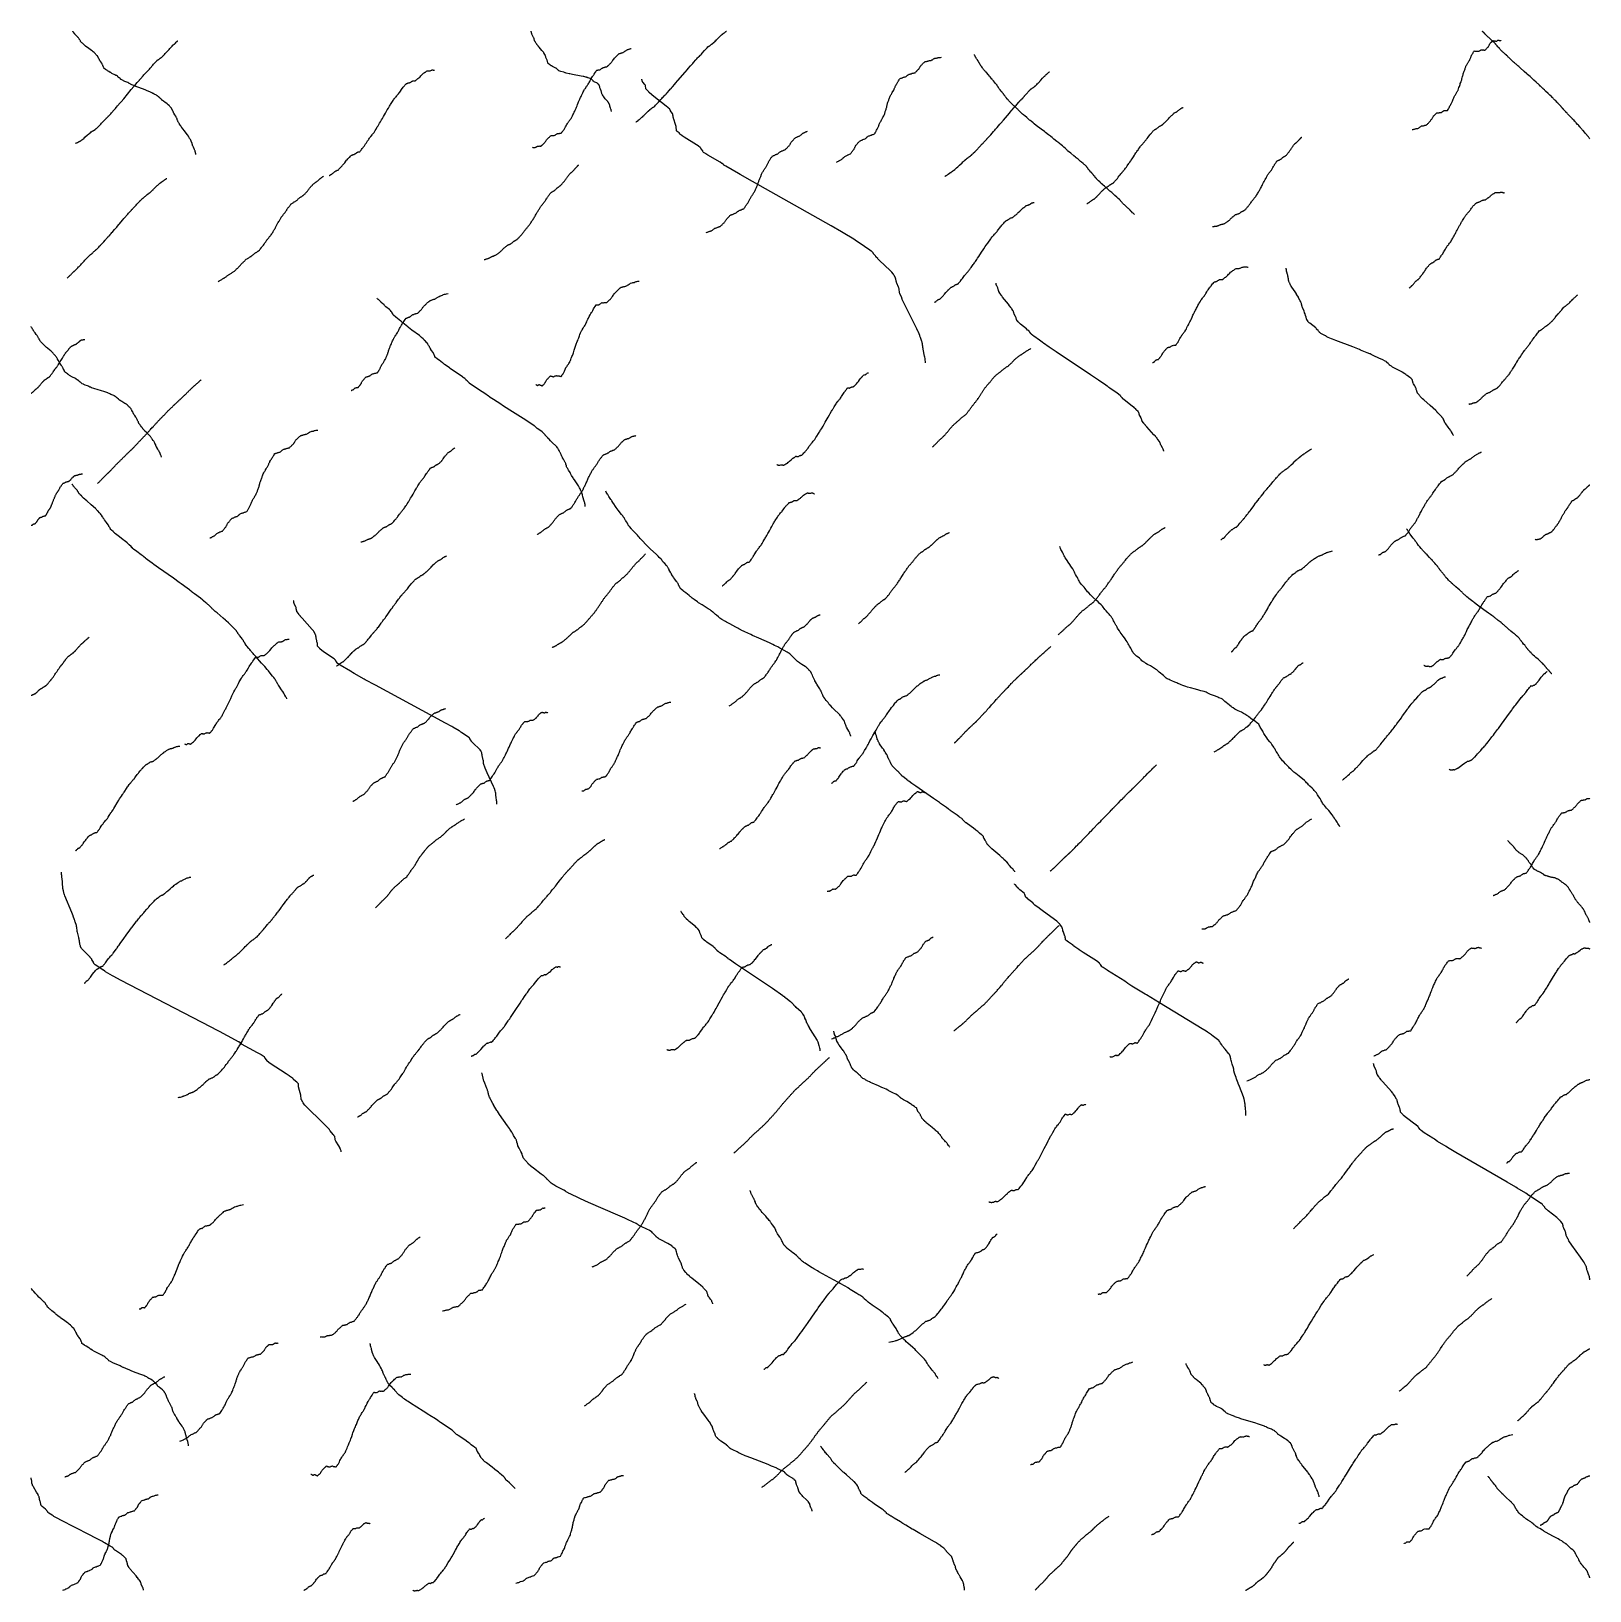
# Model space of a CAD drawing. Header units: metres. Extents: x 0 to 1, y 0 to 1.
import ezdxf

# ---------------------------------------------------------------- set-up
doc = ezdxf.new("R2010")
doc.units = ezdxf.units.M

msp = doc.modelspace()

# ---------------------------------------------------------------- linework, layer by layer
at = {"layer": '2', "color": 0}
for p, q in [((0.026791, 0.999868), (0.02671, 1)), ((0.026969, 0.999621), (0.026791, 0.999868)), ((0.027032, 0.999501), (0.026969, 0.999621)), ((0.02721, 0.999272), (0.027032, 0.999501)), ((0.027599, 0.998812), (0.02721, 0.999272)), ((0.027736, 0.998618), (0.027599, 0.998812)), ((0.027799, 0.998493), (0.027736, 0.998618)), ((0.027937, 0.99826), (0.027799, 0.998493)), ((0.027986, 0.998146), (0.027937, 0.99826)), ((0.028164, 0.997939), (0.027986, 0.998146)), ((0.028552, 0.997529), (0.028164, 0.997939)), ((0.02869, 0.997352), (0.028552, 0.997529)), ((0.029078, 0.99696), (0.02869, 0.997352)), ((0.029926, 0.996144), (0.029078, 0.99696)), ((0.030227, 0.995823), (0.029926, 0.996144)), ((0.030364, 0.99564), (0.030227, 0.995823)), ((0.030665, 0.995282), (0.030364, 0.99564)), ((0.030771, 0.995123), (0.030665, 0.995282)), ((0.030834, 0.994991), (0.030771, 0.995123)), ((0.030972, 0.994742), (0.030834, 0.994991)), ((0.03102, 0.994622), (0.030972, 0.994742)), ((0.031158, 0.994391), (0.03102, 0.994622)), ((0.031458, 0.993928), (0.031158, 0.994391)), ((0.031565, 0.993732), (0.031458, 0.993928)), ((0.031613, 0.993606), (0.031565, 0.993732)), ((0.03172, 0.993373), (0.031613, 0.993606)), ((0.031757, 0.993258), (0.03172, 0.993373)), ((0.031935, 0.99308), (0.031757, 0.993258)), ((0.032324, 0.992732), (0.031935, 0.99308)), ((0.032461, 0.992577), (0.032324, 0.992732)), ((0.03285, 0.992247), (0.032461, 0.992577)), ((0.033698, 0.991568), (0.03285, 0.992247)), ((0.033998, 0.991295), (0.033698, 0.991568)), ((0.034136, 0.991135), (0.033998, 0.991295)), ((0.034436, 0.990824), (0.034136, 0.991135)), ((0.034543, 0.990683), (0.034436, 0.990824)), ((0.034931, 0.990375), (0.034543, 0.990683)), ((0.090246, 0.990221), (0.090435, 0.990419)), ((0.090435, 0.990419), (0.090983, 0.991019)), ((0.090983, 0.991019), (0.091165, 0.991216)), ((0.091165, 0.991216), (0.091229, 0.991274)), ((0.091229, 0.991274), (0.091411, 0.991468)), ((0.091411, 0.991468), (0.091472, 0.991529)), ((0.091472, 0.991529), (0.091495, 0.991529)), ((0.091495, 0.991529), (0.09156, 0.991555)), ((0.09156, 0.991555), (0.091582, 0.99156)), ((0.091582, 0.99156), (0.091648, 0.991599)), ((0.091648, 0.991599), (0.091837, 0.991739)), ((0.091837, 0.991739), (0.0919, 0.991782)), ((0.0919, 0.991782), (0.091922, 0.991787)), ((0.091922, 0.991787), (0.091985, 0.991827)), ((0.091985, 0.991827), (0.092006, 0.991837)), ((0.092006, 0.991837), (0.092071, 0.991889)), ((0.092071, 0.991889), (0.09226, 0.992067)), ((0.09226, 0.992067), (0.092324, 0.992122)), ((0.092324, 0.992122), (0.092513, 0.992313)), ((0.092513, 0.992313), (0.09306, 0.99289)), ((0.09306, 0.99289), (0.093243, 0.993079)), ((0.093243, 0.993079), (0.093306, 0.993135)), ((0.093306, 0.993135), (0.093489, 0.993321)), ((0.093489, 0.993321), (0.09355, 0.99338)), ((0.09355, 0.99338), (0.093572, 0.993385)), ((0.093572, 0.993385), (0.093635, 0.993425)), ((0.093635, 0.993425), (0.093656, 0.993434)), ((0.093656, 0.993434), (0.093719, 0.993487)), ((0.093719, 0.993487), (0.093902, 0.993666)), ((0.093902, 0.993666), (0.093963, 0.993722)), ((0.093963, 0.993722), (0.093984, 0.993732)), ((0.093984, 0.993732), (0.094046, 0.993785)), ((0.094046, 0.993785), (0.094066, 0.993799)), ((0.320766, 0.999897), (0.320746, 1)), ((0.320828, 0.999656), (0.320766, 0.999897)), ((0.320843, 0.999577), (0.320828, 0.999656)), ((0.320905, 0.999371), (0.320843, 0.999577)), ((0.321095, 0.998815), (0.320905, 0.999371)), ((0.321141, 0.998661), (0.321095, 0.998815)), ((0.321155, 0.998578), (0.321141, 0.998661)), ((0.321201, 0.9984), (0.321155, 0.998578)), ((0.321211, 0.998336), (0.321201, 0.9984)), ((0.321273, 0.998167), (0.321211, 0.998336)), ((0.321464, 0.997723), (0.321273, 0.998167)), ((0.321509, 0.997596), (0.321464, 0.997723)), ((0.3217, 0.997186), (0.321509, 0.997596)), ((0.322286, 0.996005), (0.3217, 0.997186)), ((0.322425, 0.995703), (0.322286, 0.996005)), ((0.32247, 0.995572), (0.322425, 0.995703)), ((0.322609, 0.995246), (0.32247, 0.995572)), ((0.322642, 0.995147), (0.322609, 0.995246)), ((0.322657, 0.995059), (0.322642, 0.995147)), ((0.322702, 0.994867), (0.322657, 0.995059)), ((0.322712, 0.9948), (0.322702, 0.994867)), ((0.322758, 0.994643), (0.322712, 0.9948)), ((0.322897, 0.994238), (0.322758, 0.994643)), ((0.32293, 0.99412), (0.322897, 0.994238)), ((0.32294, 0.994049), (0.32293, 0.99412)), ((0.322973, 0.993906), (0.32294, 0.994049)), ((0.322981, 0.993851), (0.322973, 0.993906)), ((0.323043, 0.993719), (0.322981, 0.993851)), ((0.323234, 0.993391), (0.323043, 0.993719)), ((0.323279, 0.993292), (0.323234, 0.993391)), ((0.32347, 0.992999), (0.323279, 0.993292)), ((0.324056, 0.992176), (0.32347, 0.992999)), ((0.324195, 0.991959), (0.324056, 0.992176)), ((0.32424, 0.991856), (0.324195, 0.991959)), ((0.324379, 0.991614), (0.32424, 0.991856)), ((0.324412, 0.991535), (0.324379, 0.991614)), ((0.324602, 0.991279), (0.324412, 0.991535)), ((0.325188, 0.990568), (0.324602, 0.991279)), ((0.325327, 0.990377), (0.325188, 0.990568)), ((0.434813, 0.990359), (0.43498, 0.990469)), ((0.43498, 0.990469), (0.435035, 0.9905)), ((0.435035, 0.9905), (0.435054, 0.990503)), ((0.435054, 0.990503), (0.435108, 0.990528)), ((0.435108, 0.990528), (0.435126, 0.990532)), ((0.435126, 0.990532), (0.435182, 0.99057)), ((0.435182, 0.99057), (0.43535, 0.990698)), ((0.43535, 0.990698), (0.435405, 0.990735)), ((0.435405, 0.990735), (0.435573, 0.99087)), ((0.435573, 0.99087), (0.436076, 0.991288)), ((0.436076, 0.991288), (0.43624, 0.99142)), ((0.43624, 0.99142), (0.436295, 0.991458)), ((0.436295, 0.991458), (0.436459, 0.991584)), ((0.436459, 0.991584), (0.436513, 0.991621)), ((0.436513, 0.991621), (0.436531, 0.991624)), ((0.436531, 0.991624), (0.436586, 0.991649)), ((0.436586, 0.991649), (0.436604, 0.991653)), ((0.436604, 0.991653), (0.436659, 0.991684)), ((0.436659, 0.991684), (0.436823, 0.991794)), ((0.436823, 0.991794), (0.436877, 0.991825)), ((0.436877, 0.991825), (0.436895, 0.991829)), ((0.436895, 0.991829), (0.436948, 0.991854)), ((0.436948, 0.991854), (0.436966, 0.991858)), ((0.436966, 0.991858), (0.437022, 0.991902)), ((0.437022, 0.991902), (0.43719, 0.992049)), ((0.43719, 0.992049), (0.437244, 0.992093)), ((0.437244, 0.992093), (0.437412, 0.992246)), ((0.437412, 0.992246), (0.437915, 0.992722)), ((0.437915, 0.992722), (0.43808, 0.992872)), ((0.43808, 0.992872), (0.438134, 0.992915)), ((0.438134, 0.992915), (0.438299, 0.993061)), ((0.438299, 0.993061), (0.438352, 0.993103)), ((0.438352, 0.993103), (0.43852, 0.993263)), ((0.43852, 0.993263), (0.439023, 0.993757)), ((0.439023, 0.993757), (0.439187, 0.993914)), ((0.439187, 0.993914), (0.43969, 0.994415)), ((0.43969, 0.994415), (0.441198, 0.99593)), ((0.441198, 0.99593), (0.441691, 0.996421)), ((0.441691, 0.996421), (0.441855, 0.996577)), ((0.441855, 0.996577), (0.442347, 0.997062)), ((0.442347, 0.997062), (0.442508, 0.997216)), ((0.442508, 0.997216), (0.442563, 0.997259)), ((0.442563, 0.997259), (0.442727, 0.997404)), ((0.442727, 0.997404), (0.442781, 0.997447)), ((0.442781, 0.997447), (0.442945, 0.997598)), ((0.442945, 0.997598), (0.443438, 0.998066)), ((0.443438, 0.998066), (0.443599, 0.998214)), ((0.443599, 0.998214), (0.443652, 0.998257)), ((0.443652, 0.998257), (0.443813, 0.998399)), ((0.443813, 0.998399), (0.443866, 0.998441)), ((0.443866, 0.998441), (0.443884, 0.998444)), ((0.443884, 0.998444), (0.443939, 0.998469)), ((0.443939, 0.998469), (0.443957, 0.998473)), ((0.443957, 0.998473), (0.444011, 0.998504)), ((0.444011, 0.998504), (0.444176, 0.998613)), ((0.444176, 0.998613), (0.444229, 0.998644)), ((0.444229, 0.998644), (0.444247, 0.998648)), ((0.444247, 0.998648), (0.444301, 0.998673)), ((0.444301, 0.998673), (0.444319, 0.998677)), ((0.444319, 0.998677), (0.444373, 0.998714)), ((0.444373, 0.998714), (0.444538, 0.998842)), ((0.444538, 0.998842), (0.444591, 0.99888)), ((0.444591, 0.99888), (0.444756, 0.999014)), ((0.444756, 0.999014), (0.445248, 0.999432)), ((0.445248, 0.999432), (0.445409, 0.999564)), ((0.445409, 0.999564), (0.445463, 0.999601)), ((0.445463, 0.999601), (0.445624, 0.999727)), ((0.445624, 0.999727), (0.445676, 0.999763)), ((0.445676, 0.999763), (0.445694, 0.999767)), ((0.445694, 0.999767), (0.445748, 0.999792)), ((0.445748, 0.999792), (0.445765, 0.999795)), ((0.445765, 0.999795), (0.445819, 0.999827)), ((0.445819, 0.999827), (0.44598, 0.999936)), ((0.44598, 0.999936), (0.446032, 0.999967)), ((0.446032, 0.999967), (0.44605, 0.999971)), ((0.44605, 0.999971), (0.446102, 0.999996)), ((0.446102, 0.999996), (0.446119, 1)), ((0.93106, 0.999987), (0.931049, 1)), ((0.931093, 0.999953), (0.93106, 0.999987)), ((0.931112, 0.999928), (0.931093, 0.999953)), ((0.931146, 0.999894), (0.931112, 0.999928)), ((0.931245, 0.999801), (0.931146, 0.999894)), ((0.931303, 0.99974), (0.931245, 0.999801)), ((0.931322, 0.999715), (0.931303, 0.99974)), ((0.93138, 0.999646), (0.931322, 0.999715)), ((0.931413, 0.9996), (0.93138, 0.999646)), ((0.931447, 0.999567), (0.931413, 0.9996)), ((0.931547, 0.999474), (0.931447, 0.999567)), ((0.931604, 0.999414), (0.931547, 0.999474)), ((0.931704, 0.999322), (0.931604, 0.999414)), ((0.932004, 0.999049), (0.931704, 0.999322)), ((0.932178, 0.998885), (0.932004, 0.999049)), ((0.932236, 0.998826), (0.932178, 0.998885)), ((0.932409, 0.998653), (0.932236, 0.998826)), ((0.932509, 0.998548), (0.932409, 0.998653)), ((0.932528, 0.998524), (0.932509, 0.998548)), ((0.932586, 0.998457), (0.932528, 0.998524)), ((0.932619, 0.998412), (0.932586, 0.998457)), ((0.932677, 0.998345), (0.932619, 0.998412)), ((0.93285, 0.998151), (0.932677, 0.998345)), ((0.932951, 0.998033), (0.93285, 0.998151)), ((0.932984, 0.997989), (0.932951, 0.998033)), ((0.933084, 0.997862), (0.932984, 0.997989)), ((0.933142, 0.997782), (0.933084, 0.997862)), ((0.933175, 0.99775), (0.933142, 0.997782)), ((0.933275, 0.997657), (0.933175, 0.99775)), ((0.933333, 0.997598), (0.933275, 0.997657)), ((0.933433, 0.997506), (0.933333, 0.997598)), ((0.933733, 0.997235), (0.933433, 0.997506)), ((0.933906, 0.997072), (0.933733, 0.997235)), ((0.933964, 0.997013), (0.933906, 0.997072)), ((0.934137, 0.996842), (0.933964, 0.997013)), ((0.934238, 0.996737), (0.934137, 0.996842)), ((0.934337, 0.996646), (0.934238, 0.996737)), ((0.934638, 0.996376), (0.934337, 0.996646)), ((0.934811, 0.996214), (0.934638, 0.996376)), ((0.935111, 0.995944), (0.934811, 0.996214)), ((0.934944, 0.990231), (0.935132, 0.990565)), ((0.936013, 0.99514), (0.935111, 0.995944)), ((0.935132, 0.990565), (0.935319, 0.990845)), ((0.935319, 0.990845), (0.935508, 0.991221)), ((0.935508, 0.991221), (0.935652, 0.991553)), ((0.935652, 0.991553), (0.935794, 0.991833)), ((0.935794, 0.991833), (0.935981, 0.992105)), ((0.935981, 0.992105), (0.936124, 0.992359)), ((0.936534, 0.994669), (0.936013, 0.99514)), ((0.936124, 0.992359), (0.936265, 0.992561)), ((0.936265, 0.992561), (0.93651, 0.992736)), ((0.93651, 0.992736), (0.936697, 0.992917)), ((0.936708, 0.994508), (0.936534, 0.994669)), ((0.936697, 0.992917), (0.936882, 0.993045)), ((0.937228, 0.994029), (0.936708, 0.994508)), ((0.936882, 0.993045), (0.937068, 0.993267)), ((0.937068, 0.993267), (0.937211, 0.993482)), ((0.937211, 0.993482), (0.937352, 0.993646)), ((0.937529, 0.993746), (0.937228, 0.994029)), ((0.937352, 0.993646), (0.937538, 0.993766)), ((0.937587, 0.993688), (0.937529, 0.993746)), ((0.937538, 0.993766), (0.937679, 0.993904)), ((0.93776, 0.993519), (0.937587, 0.993688)), ((0.937679, 0.993904), (0.937819, 0.99399)), ((0.937861, 0.993415), (0.93776, 0.993519)), ((0.937819, 0.99399), (0.938139, 0.993866)), ((0.938034, 0.993246), (0.937861, 0.993415)), ((0.938555, 0.992745), (0.938034, 0.993246)), ((0.938139, 0.993866), (0.938384, 0.993817)), ((0.938384, 0.993817), (0.938626, 0.993719)), ((0.938856, 0.99245), (0.938555, 0.992745)), ((0.938626, 0.993719), (0.938871, 0.993711)), ((0.938956, 0.992347), (0.938856, 0.99245)), ((0.938871, 0.993711), (0.939057, 0.993752)), ((0.939257, 0.992043), (0.938956, 0.992347)), ((0.939057, 0.993752), (0.939242, 0.993742)), ((0.939242, 0.993742), (0.939485, 0.993635)), ((0.93943, 0.991861), (0.939257, 0.992043)), ((0.93945, 0.991837), (0.93943, 0.991861)), ((0.939507, 0.991772), (0.93945, 0.991837)), ((0.939485, 0.993635), (0.93967, 0.9936)), ((0.939541, 0.991728), (0.939507, 0.991772)), ((0.939598, 0.991663), (0.939541, 0.991728)), ((0.939772, 0.991475), (0.939598, 0.991663)), ((0.93967, 0.9936), (0.939853, 0.993515)), ((0.939872, 0.991359), (0.939772, 0.991475)), ((0.939853, 0.993515), (0.940098, 0.99359)), ((0.939905, 0.991316), (0.939872, 0.991359)), ((0.940005, 0.991192), (0.939905, 0.991316)), ((0.940063, 0.991115), (0.940005, 0.991192)), ((0.940121, 0.99105), (0.940063, 0.991115)), ((0.940098, 0.99359), (0.940284, 0.993694)), ((0.940294, 0.990862), (0.940121, 0.99105)), ((0.940284, 0.993694), (0.940469, 0.993746)), ((0.940394, 0.990747), (0.940294, 0.990862)), ((0.940568, 0.990559), (0.940394, 0.990747)), ((0.940469, 0.993746), (0.940656, 0.993891)), ((0.941089, 0.990001), (0.940568, 0.990559)), ((0.940656, 0.993891), (0.940799, 0.994048)), ((0.940799, 0.994048), (0.94094, 0.994154)), ((0.94094, 0.994154), (0.941125, 0.994198)), ((0.941125, 0.994198), (0.941267, 0.994278)), ((0.941267, 0.994278), (0.941407, 0.994307)), ((0.941407, 0.994307), (0.941649, 0.994184)), ((0.941649, 0.994184), (0.941834, 0.994136)), ((0.941834, 0.994136), (0.942017, 0.994039)), ((0.942017, 0.994039), (0.942202, 0.994032)), ((0.942202, 0.994032), (0.942344, 0.994074)), ((0.942344, 0.994074), (0.942484, 0.994065)), ((0.942484, 0.994065), (0.942667, 0.993959)), ((0.942667, 0.993959), (0.942807, 0.993924)), ((0.942807, 0.993924), (0.942946, 0.99384)), ((0.035779, 0.989745), (0.034931, 0.990375)), ((0.03608, 0.98949), (0.035779, 0.989745)), ((0.036928, 0.988878), (0.03608, 0.98949)), ((0.038779, 0.987583), (0.036928, 0.988878)), ((0.039435, 0.987092), (0.038779, 0.987583)), ((0.039735, 0.986831), (0.039435, 0.987092)), ((0.040391, 0.986303), (0.039735, 0.986831)), ((0.040623, 0.986084), (0.040391, 0.986303)), ((0.04076, 0.985916), (0.040623, 0.986084)), ((0.041061, 0.985589), (0.04076, 0.985916)), ((0.041167, 0.985442), (0.041061, 0.985589)), ((0.041467, 0.985133), (0.041167, 0.985442)), ((0.042123, 0.9845), (0.041467, 0.985133)), ((0.042355, 0.984244), (0.042123, 0.9845)), ((0.042462, 0.984091), (0.042355, 0.984244)), ((0.042694, 0.983797), (0.042462, 0.984091)), ((0.042776, 0.983661), (0.042694, 0.983797)), ((0.042839, 0.983519), (0.042776, 0.983661)), ((0.042977, 0.983249), (0.042839, 0.983519)), ((0.043025, 0.983122), (0.042977, 0.983249)), ((0.043163, 0.982871), (0.043025, 0.983122)), ((0.043463, 0.982363), (0.043163, 0.982871)), ((0.04357, 0.982151), (0.043463, 0.982363)), ((0.043618, 0.982018), (0.04357, 0.982151)), ((0.043725, 0.981768), (0.043618, 0.982018)), ((0.043762, 0.981648), (0.043725, 0.981768)), ((0.0439, 0.981419), (0.043762, 0.981648)), ((0.0442, 0.980961), (0.0439, 0.981419)), ((0.044307, 0.980766), (0.0442, 0.980961)), ((0.044607, 0.980326), (0.044307, 0.980766)), ((0.0798, 0.980212), (0.079989, 0.980418)), ((0.079989, 0.980418), (0.080536, 0.98104)), ((0.080536, 0.98104), (0.080719, 0.981244)), ((0.080719, 0.981244), (0.080782, 0.981305)), ((0.080782, 0.981305), (0.080965, 0.981506)), ((0.080965, 0.981506), (0.081026, 0.98157)), ((0.081026, 0.98157), (0.08105, 0.981565)), ((0.08105, 0.981565), (0.081117, 0.981578)), ((0.081117, 0.981578), (0.08114, 0.981578)), ((0.08114, 0.981578), (0.081207, 0.981603)), ((0.081207, 0.981603), (0.081403, 0.981703)), ((0.081403, 0.981703), (0.081468, 0.981732)), ((0.081468, 0.981732), (0.081491, 0.981732)), ((0.081491, 0.981732), (0.081556, 0.981759)), ((0.081556, 0.981759), (0.081578, 0.981764)), ((0.081578, 0.981764), (0.081646, 0.981803)), ((0.081646, 0.981803), (0.081841, 0.98194)), ((0.081841, 0.98194), (0.081907, 0.981982)), ((0.081907, 0.981982), (0.082102, 0.982133)), ((0.082102, 0.982133), (0.082669, 0.982594)), ((0.082669, 0.982594), (0.082858, 0.982744)), ((0.082858, 0.982744), (0.082923, 0.982786)), ((0.082923, 0.982786), (0.083112, 0.982934)), ((0.083112, 0.982934), (0.083175, 0.98298)), ((0.083175, 0.98298), (0.083198, 0.98298)), ((0.083198, 0.98298), (0.083263, 0.983006)), ((0.083263, 0.983006), (0.083285, 0.983011)), ((0.083285, 0.983011), (0.08335, 0.983051)), ((0.08335, 0.983051), (0.083539, 0.983191)), ((0.083539, 0.983191), (0.083603, 0.983234)), ((0.083603, 0.983234), (0.083624, 0.983239)), ((0.083624, 0.983239), (0.083688, 0.983279)), ((0.083688, 0.983279), (0.083709, 0.983289)), ((0.083709, 0.983289), (0.083776, 0.983341)), ((0.083776, 0.983341), (0.083972, 0.983518)), ((0.083972, 0.983518), (0.084037, 0.983573)), ((0.084037, 0.983573), (0.084233, 0.983763)), ((0.084233, 0.983763), (0.084799, 0.984338)), ((0.084799, 0.984338), (0.084988, 0.984526)), ((0.084988, 0.984526), (0.085054, 0.984581)), ((0.085054, 0.984581), (0.085243, 0.984767)), ((0.085243, 0.984767), (0.085306, 0.984825)), ((0.085306, 0.984825), (0.085501, 0.985028)), ((0.085501, 0.985028), (0.086068, 0.985641)), ((0.086068, 0.985641), (0.086257, 0.985842)), ((0.086257, 0.985842), (0.086823, 0.986467)), ((0.086823, 0.986467), (0.088462, 0.988305)), ((0.088462, 0.988305), (0.089009, 0.988915)), ((0.089009, 0.988915), (0.089198, 0.989116)), ((0.089198, 0.989116), (0.089746, 0.989723)), ((0.089746, 0.989723), (0.089928, 0.989922)), ((0.089928, 0.989922), (0.089994, 0.989977)), ((0.089994, 0.989977), (0.090183, 0.990163)), ((0.090183, 0.990163), (0.090246, 0.990221)), ((0.325913, 0.989701), (0.325327, 0.990377)), ((0.327714, 0.987699), (0.325913, 0.989701)), ((0.328141, 0.987203), (0.327714, 0.987699)), ((0.32828, 0.987008), (0.328141, 0.987203)), ((0.328708, 0.986487), (0.32828, 0.987008)), ((0.328809, 0.986341), (0.328708, 0.986487)), ((0.328855, 0.986233), (0.328809, 0.986341)), ((0.328994, 0.985978), (0.328855, 0.986233)), ((0.329027, 0.985896), (0.328994, 0.985978)), ((0.329166, 0.985676), (0.329027, 0.985896)), ((0.329593, 0.985076), (0.329166, 0.985676)), ((0.329694, 0.984912), (0.329593, 0.985076)), ((0.329727, 0.984825), (0.329694, 0.984912)), ((0.329829, 0.984636), (0.329727, 0.984825)), ((0.329853, 0.98457), (0.329829, 0.984636)), ((0.329868, 0.984478), (0.329853, 0.98457)), ((0.329913, 0.984272), (0.329868, 0.984478)), ((0.329924, 0.984201), (0.329913, 0.984272)), ((0.329969, 0.98403), (0.329924, 0.984201)), ((0.330108, 0.983581), (0.329969, 0.98403)), ((0.330141, 0.983453), (0.330108, 0.983581)), ((0.330152, 0.983378), (0.330141, 0.983453)), ((0.330185, 0.983225), (0.330152, 0.983378)), ((0.330192, 0.983167), (0.330185, 0.983225)), ((0.330238, 0.983033), (0.330192, 0.983167)), ((0.330377, 0.982695), (0.330238, 0.983033)), ((0.33041, 0.982594), (0.330377, 0.982695)), ((0.330549, 0.982291), (0.33041, 0.982594)), ((0.330976, 0.981439), (0.330549, 0.982291)), ((0.331078, 0.981215), (0.330976, 0.981439)), ((0.33111, 0.981109), (0.331078, 0.981215)), ((0.331212, 0.98086), (0.33111, 0.981109)), ((0.331236, 0.98078), (0.331212, 0.98086)), ((0.331247, 0.9807), (0.331236, 0.98078)), ((0.33128, 0.980534), (0.331247, 0.9807)), ((0.331288, 0.980473), (0.33128, 0.980534)), ((0.331321, 0.980341), (0.331288, 0.980473)), ((0.372447, 0.980261), (0.372749, 0.980682)), ((0.372749, 0.980682), (0.373125, 0.981253)), ((0.373125, 0.981253), (0.373489, 0.981767)), ((0.373489, 0.981767), (0.373781, 0.982116)), ((0.373781, 0.982116), (0.374145, 0.982598)), ((0.374145, 0.982598), (0.374498, 0.983025)), ((0.374498, 0.983025), (0.374733, 0.983211)), ((0.374733, 0.983211), (0.375025, 0.98349)), ((0.375025, 0.98349), (0.375308, 0.98372)), ((0.375308, 0.98372), (0.3756, 0.984024)), ((0.3756, 0.984024), (0.375964, 0.984449)), ((0.375964, 0.984449), (0.376317, 0.98482)), ((0.376317, 0.98482), (0.3766, 0.985056)), ((0.3766, 0.985056), (0.376953, 0.985396)), ((0.376953, 0.985396), (0.377296, 0.985685)), ((0.377296, 0.985685), (0.377484, 0.985696)), ((0.377484, 0.985696), (0.377718, 0.985756)), ((0.377718, 0.985756), (0.377945, 0.985773)), ((0.377945, 0.985773), (0.378179, 0.985858)), ((0.378179, 0.985858), (0.378472, 0.98601)), ((0.378472, 0.98601), (0.378755, 0.986117)), ((0.378755, 0.986117), (0.378982, 0.98614)), ((0.378982, 0.98614), (0.379265, 0.986216)), ((0.379265, 0.986216), (0.37954, 0.986249)), ((0.37954, 0.986249), (0.379774, 0.986369)), ((0.379774, 0.986369), (0.380066, 0.986565)), ((0.380066, 0.986565), (0.380349, 0.986715)), ((0.380349, 0.986715), (0.380641, 0.986936)), ((0.380641, 0.986936), (0.381006, 0.987259)), ((0.381006, 0.987259), (0.381359, 0.98753)), ((0.381359, 0.98753), (0.381642, 0.987686)), ((0.381642, 0.987686), (0.381995, 0.987926)), ((0.381995, 0.987926), (0.382337, 0.988119)), ((0.382337, 0.988119), (0.382564, 0.98815)), ((0.382564, 0.98815), (0.382847, 0.988235)), ((0.382847, 0.988235), (0.383122, 0.988277)), ((0.383122, 0.988277), (0.383405, 0.988386)), ((0.383405, 0.988386), (0.383758, 0.98857)), ((0.383758, 0.98857), (0.3841, 0.988707)), ((0.3841, 0.988707), (0.384375, 0.988755)), ((0.384375, 0.988755), (0.384717, 0.98886)), ((0.384717, 0.98886), (0.385048, 0.988923)), ((0.424946, 0.979842), (0.426454, 0.981559)), ((0.426454, 0.981559), (0.426946, 0.982115)), ((0.426946, 0.982115), (0.427111, 0.982294)), ((0.427111, 0.982294), (0.427603, 0.982845)), ((0.427603, 0.982845), (0.427764, 0.98302)), ((0.427764, 0.98302), (0.42782, 0.98307)), ((0.42782, 0.98307), (0.427988, 0.983234)), ((0.427988, 0.983234), (0.428042, 0.983283)), ((0.428042, 0.983283), (0.42821, 0.983453)), ((0.42821, 0.983453), (0.428713, 0.983979)), ((0.428713, 0.983979), (0.428878, 0.984146)), ((0.428878, 0.984146), (0.428932, 0.984195)), ((0.428932, 0.984195), (0.429097, 0.984356)), ((0.429097, 0.984356), (0.42915, 0.984404)), ((0.42915, 0.984404), (0.429318, 0.984581)), ((0.429318, 0.984581), (0.429821, 0.985126)), ((0.429821, 0.985126), (0.429986, 0.985299)), ((0.429986, 0.985299), (0.430489, 0.98585)), ((0.430489, 0.98585), (0.431996, 0.987517)), ((0.431996, 0.987517), (0.432489, 0.988057)), ((0.432489, 0.988057), (0.432653, 0.98823)), ((0.432653, 0.98823), (0.433145, 0.988765)), ((0.433145, 0.988765), (0.433306, 0.988934)), ((0.433306, 0.988934), (0.433361, 0.988983)), ((0.433361, 0.988983), (0.433525, 0.989144)), ((0.433525, 0.989144), (0.433579, 0.989192)), ((0.433579, 0.989192), (0.433743, 0.98936)), ((0.433743, 0.98936), (0.434236, 0.989878)), ((0.434236, 0.989878), (0.434397, 0.990042)), ((0.434397, 0.990042), (0.43445, 0.99009)), ((0.43445, 0.99009), (0.434611, 0.990249)), ((0.434611, 0.990249), (0.434664, 0.990296)), ((0.434664, 0.990296), (0.434682, 0.990299)), ((0.434682, 0.990299), (0.434738, 0.990324)), ((0.434738, 0.990324), (0.434757, 0.990328)), ((0.434757, 0.990328), (0.434813, 0.990359)), ((0.573174, 0.980212), (0.573566, 0.980506)), ((0.573566, 0.980506), (0.574063, 0.980575)), ((0.574063, 0.980575), (0.574396, 0.980659)), ((0.574396, 0.980659), (0.574934, 0.980724)), ((0.574934, 0.980724), (0.575268, 0.980835)), ((0.575268, 0.980835), (0.575493, 0.980947)), ((0.575493, 0.980947), (0.575854, 0.981058)), ((0.575854, 0.981058), (0.576392, 0.981116)), ((0.576392, 0.981116), (0.576754, 0.981193)), ((0.576754, 0.981193), (0.577336, 0.981246)), ((0.577336, 0.981246), (0.57767, 0.981407)), ((0.57767, 0.981407), (0.577895, 0.981553)), ((0.577895, 0.981553), (0.578256, 0.981718)), ((0.578256, 0.981718), (0.578481, 0.981891)), ((0.578481, 0.981891), (0.578632, 0.982045)), ((0.578632, 0.982045), (0.578875, 0.982222)), ((0.578875, 0.982222), (0.579237, 0.98238)), ((0.579237, 0.98238), (0.57948, 0.982524)), ((0.57948, 0.982524), (0.579871, 0.982685)), ((0.579871, 0.982685), (0.580409, 0.98273)), ((0.580409, 0.98273), (0.580771, 0.982798)), ((0.580771, 0.982798), (0.581353, 0.982838)), ((0.581353, 0.982838), (0.581715, 0.982933)), ((0.581715, 0.982933), (0.581958, 0.983035)), ((0.581958, 0.983035), (0.58235, 0.983128)), ((0.58235, 0.983128), (0.582932, 0.983161)), ((0.582932, 0.983161), (0.583324, 0.98322)), ((0.583324, 0.98322), (0.583955, 0.983246)), ((0.605173, 0.984943), (0.605141, 0.985034)), ((0.605255, 0.984757), (0.605173, 0.984943)), ((0.605304, 0.984637), (0.605255, 0.984757)), ((0.605385, 0.984469), (0.605304, 0.984637)), ((0.60559, 0.984087), (0.605385, 0.984469)), ((0.605712, 0.98385), (0.60559, 0.984087)), ((0.605761, 0.983737), (0.605712, 0.98385)), ((0.605884, 0.983493), (0.605761, 0.983737)), ((0.605957, 0.98334), (0.605884, 0.983493)), ((0.606039, 0.983189), (0.605957, 0.98334)), ((0.606243, 0.982851), (0.606039, 0.983189)), ((0.606366, 0.982641), (0.606243, 0.982851)), ((0.60657, 0.98232), (0.606366, 0.982641)), ((0.607083, 0.981559), (0.60657, 0.98232)), ((0.60739, 0.981094), (0.607083, 0.981559)), ((0.607513, 0.98089), (0.60739, 0.981094)), ((0.60782, 0.980419), (0.607513, 0.98089)), ((0.608004, 0.980129), (0.60782, 0.980419)), ((0.922129, 0.98035), (0.922373, 0.980692)), ((0.922373, 0.980692), (0.92256, 0.981)), ((0.92256, 0.981), (0.922745, 0.981255)), ((0.922745, 0.981255), (0.922992, 0.981783)), ((0.922992, 0.981783), (0.923181, 0.982233)), ((0.923181, 0.982233), (0.923368, 0.982628)), ((0.923368, 0.982628), (0.923556, 0.98312)), ((0.923556, 0.98312), (0.9237, 0.983541)), ((0.9237, 0.983541), (0.923843, 0.983909)), ((0.923843, 0.983909), (0.92403, 0.984296)), ((0.92403, 0.984296), (0.924172, 0.984638)), ((0.924172, 0.984638), (0.924314, 0.984926)), ((0.924314, 0.984926), (0.924558, 0.985252)), ((0.924558, 0.985252), (0.924745, 0.985547)), ((0.924745, 0.985547), (0.92493, 0.98579)), ((0.92493, 0.98579), (0.925117, 0.986126)), ((0.925117, 0.986126), (0.92526, 0.98643)), ((0.92526, 0.98643), (0.925401, 0.98668)), ((0.925401, 0.98668), (0.925586, 0.986914)), ((0.925586, 0.986914), (0.925727, 0.987139)), ((0.925727, 0.987139), (0.925867, 0.987312)), ((0.925867, 0.987312), (0.926291, 0.987229)), ((0.926291, 0.987229), (0.926614, 0.987212)), ((0.926614, 0.987212), (0.926934, 0.987144)), ((0.926934, 0.987144), (0.927257, 0.987169)), ((0.927257, 0.987169), (0.927504, 0.987233)), ((0.927504, 0.987233), (0.927749, 0.987248)), ((0.927749, 0.987248), (0.928069, 0.987172)), ((0.928069, 0.987172), (0.928314, 0.987161)), ((0.928314, 0.987161), (0.928556, 0.987099)), ((0.928556, 0.987099), (0.928879, 0.987206)), ((0.928879, 0.987206), (0.929126, 0.987334)), ((0.929126, 0.987334), (0.929371, 0.98741)), ((0.929371, 0.98741), (0.929617, 0.987579)), ((0.929617, 0.987579), (0.929806, 0.987755)), ((0.929806, 0.987755), (0.929993, 0.987879)), ((0.929993, 0.987879), (0.930237, 0.987947)), ((0.930237, 0.987947), (0.930424, 0.988045)), ((0.930424, 0.988045), (0.930609, 0.988092)), ((0.930609, 0.988092), (0.930929, 0.988)), ((0.930929, 0.988), (0.931174, 0.987976)), ((0.931174, 0.987976), (0.931416, 0.987903)), ((0.931416, 0.987903), (0.931661, 0.98792)), ((0.931661, 0.98792), (0.931848, 0.98798)), ((0.931848, 0.98798), (0.932033, 0.987989)), ((0.932033, 0.987989), (0.932275, 0.987907)), ((0.932275, 0.987907), (0.93246, 0.98789)), ((0.93246, 0.98789), (0.932643, 0.987824)), ((0.932643, 0.987824), (0.932967, 0.988094)), ((0.932967, 0.988094), (0.933214, 0.988346)), ((0.933214, 0.988346), (0.933458, 0.988547)), ((0.933458, 0.988547), (0.933705, 0.988841)), ((0.933705, 0.988841), (0.933894, 0.989111)), ((0.933894, 0.989111), (0.93408, 0.98933)), ((0.93408, 0.98933), (0.934325, 0.989521)), ((0.934325, 0.989521), (0.934512, 0.989714)), ((0.934512, 0.989714), (0.934697, 0.989855)), ((0.934697, 0.989855), (0.934944, 0.990231)), ((0.94139, 0.989673), (0.941089, 0.990001)), ((0.94149, 0.989559), (0.94139, 0.989673)), ((0.941791, 0.989222), (0.94149, 0.989559)), ((0.941964, 0.989021), (0.941791, 0.989222)), ((0.941998, 0.988978), (0.941964, 0.989021)), ((0.942098, 0.988856), (0.941998, 0.988978)), ((0.942156, 0.98878), (0.942098, 0.988856)), ((0.942256, 0.988658), (0.942156, 0.98878)), ((0.942557, 0.9883), (0.942256, 0.988658)), ((0.94273, 0.988086), (0.942557, 0.9883)), ((0.942788, 0.98801), (0.94273, 0.988086)), ((0.942962, 0.987788), (0.942788, 0.98801)), ((0.943062, 0.987654), (0.942962, 0.987788)), ((0.943096, 0.987621), (0.943062, 0.987654)), ((0.943196, 0.98753), (0.943096, 0.987621)), ((0.943253, 0.98747), (0.943196, 0.98753)), ((0.943353, 0.987379), (0.943253, 0.98747)), ((0.943653, 0.98711), (0.943353, 0.987379)), ((0.943827, 0.986948), (0.943653, 0.98711)), ((0.943884, 0.98689), (0.943827, 0.986948)), ((0.944058, 0.98672), (0.943884, 0.98689)), ((0.944158, 0.986616), (0.944058, 0.98672)), ((0.944258, 0.986524), (0.944158, 0.986616)), ((0.944558, 0.986256), (0.944258, 0.986524)), ((0.944732, 0.986095), (0.944558, 0.986256)), ((0.945032, 0.985827), (0.944732, 0.986095)), ((0.945934, 0.985029), (0.945032, 0.985827)), ((0.946455, 0.984561), (0.945934, 0.985029)), ((0.946628, 0.984401), (0.946455, 0.984561)), ((0.947149, 0.983925), (0.946628, 0.984401)), ((0.94745, 0.983644), (0.947149, 0.983925)), ((0.947507, 0.983586), (0.94745, 0.983644)), ((0.947681, 0.983418), (0.947507, 0.983586)), ((0.947781, 0.983315), (0.947681, 0.983418)), ((0.947954, 0.983147), (0.947781, 0.983315)), ((0.948475, 0.982649), (0.947954, 0.983147)), ((0.948776, 0.982356), (0.948475, 0.982649)), ((0.948876, 0.982253), (0.948776, 0.982356)), ((0.949177, 0.981951), (0.948876, 0.982253)), ((0.949351, 0.98177), (0.949177, 0.981951)), ((0.949451, 0.981679), (0.949351, 0.98177)), ((0.949751, 0.981412), (0.949451, 0.981679)), ((0.949924, 0.981251), (0.949751, 0.981412)), ((0.950225, 0.980984), (0.949924, 0.981251)), ((0.951127, 0.980188), (0.950225, 0.980984)), ((0.045263, 0.979404), (0.044607, 0.980326)), ((0.045495, 0.979046), (0.045263, 0.979404)), ((0.045601, 0.978846), (0.045495, 0.979046)), ((0.045833, 0.97845), (0.045601, 0.978846)), ((0.045916, 0.978278), (0.045833, 0.97845)), ((0.045964, 0.978138), (0.045916, 0.978278)), ((0.046071, 0.977872), (0.045964, 0.978138)), ((0.046108, 0.977746), (0.046071, 0.977872)), ((0.046215, 0.977498), (0.046108, 0.977746)), ((0.046447, 0.976997), (0.046215, 0.977498)), ((0.046529, 0.976788), (0.046447, 0.976997)), ((0.046567, 0.976657), (0.046529, 0.976788)), ((0.046649, 0.97641), (0.046567, 0.976657)), ((0.046678, 0.97629), (0.046649, 0.97641)), ((0.046856, 0.976148), (0.046678, 0.97629)), ((0.047245, 0.975879), (0.046856, 0.976148)), ((0.047382, 0.975752), (0.047245, 0.975879)), ((0.047771, 0.975501), (0.047382, 0.975752)), ((0.048619, 0.974994), (0.047771, 0.975501)), ((0.048919, 0.974782), (0.048619, 0.974994)), ((0.049057, 0.974649), (0.048919, 0.974782)), ((0.049357, 0.9744), (0.049057, 0.974649)), ((0.049464, 0.97428), (0.049357, 0.9744)), ((0.049852, 0.974051), (0.049464, 0.97428)), ((0.0507, 0.973593), (0.049852, 0.974051)), ((0.051, 0.973399), (0.0507, 0.973593)), ((0.051849, 0.972959), (0.051, 0.973399)), ((0.0537, 0.97204), (0.051849, 0.972959)), ((0.054355, 0.971682), (0.0537, 0.97204)), ((0.054656, 0.971482), (0.054355, 0.971682)), ((0.055311, 0.971087), (0.054656, 0.971482)), ((0.055544, 0.970915), (0.055311, 0.971087)), ((0.055681, 0.970775), (0.055544, 0.970915)), ((0.055981, 0.970509), (0.055681, 0.970775)), ((0.056088, 0.970383), (0.055981, 0.970509)), ((0.056388, 0.970135), (0.056088, 0.970383)), ((0.070157, 0.969392), (0.071796, 0.971318)), ((0.071796, 0.971318), (0.072343, 0.971958)), ((0.072343, 0.971958), (0.072532, 0.972169)), ((0.072532, 0.972169), (0.07308, 0.972806)), ((0.07308, 0.972806), (0.073263, 0.973015)), ((0.073263, 0.973015), (0.07333, 0.97307)), ((0.07333, 0.97307), (0.073526, 0.973254)), ((0.073526, 0.973254), (0.073591, 0.973312)), ((0.073591, 0.973312), (0.073787, 0.97351)), ((0.073787, 0.97351), (0.074353, 0.974108)), ((0.074353, 0.974108), (0.074542, 0.974304)), ((0.074542, 0.974304), (0.074607, 0.974361)), ((0.074607, 0.974361), (0.074797, 0.974555)), ((0.074797, 0.974555), (0.07486, 0.974616)), ((0.07486, 0.974616), (0.075055, 0.974826)), ((0.075055, 0.974826), (0.075622, 0.975462)), ((0.075622, 0.975462), (0.075811, 0.975671)), ((0.075811, 0.975671), (0.076377, 0.97632)), ((0.076377, 0.97632), (0.078015, 0.978224)), ((0.078015, 0.978224), (0.078563, 0.978856)), ((0.078563, 0.978856), (0.078752, 0.979065)), ((0.078752, 0.979065), (0.079299, 0.979694)), ((0.079299, 0.979694), (0.079482, 0.979901)), ((0.079482, 0.979901), (0.079548, 0.979958)), ((0.079548, 0.979958), (0.079737, 0.980152)), ((0.079737, 0.980152), (0.0798, 0.980212)), ((0.248792, 0.970096), (0.249251, 0.97055)), ((0.249251, 0.97055), (0.249521, 0.970789)), ((0.249521, 0.970789), (0.24998, 0.97126)), ((0.24998, 0.97126), (0.250685, 0.972017)), ((0.250685, 0.972017), (0.251099, 0.972434)), ((0.251099, 0.972434), (0.251369, 0.972668)), ((0.251369, 0.972668), (0.251784, 0.97306)), ((0.251784, 0.97306), (0.252027, 0.973262)), ((0.252027, 0.973262), (0.252203, 0.973357)), ((0.252203, 0.973357), (0.252473, 0.973536)), ((0.252473, 0.973536), (0.252632, 0.973614)), ((0.252632, 0.973614), (0.252902, 0.973811)), ((0.252902, 0.973811), (0.253316, 0.974146)), ((0.253316, 0.974146), (0.25356, 0.974315)), ((0.25356, 0.974315), (0.253719, 0.974388)), ((0.253719, 0.974388), (0.253962, 0.974532)), ((0.253962, 0.974532), (0.254106, 0.974589)), ((0.254106, 0.974589), (0.25422, 0.974565)), ((0.25422, 0.974565), (0.254396, 0.974561)), ((0.254396, 0.974561), (0.2545, 0.974531)), ((0.2545, 0.974531), (0.254676, 0.974546)), ((0.254676, 0.974546), (0.254946, 0.974601)), ((0.254946, 0.974601), (0.255105, 0.974606)), ((0.255105, 0.974606), (0.255208, 0.974571)), ((0.255208, 0.974571), (0.255367, 0.974551)), ((0.255367, 0.974551), (0.255461, 0.974511)), ((0.255461, 0.974511), (0.255637, 0.974553)), ((0.255637, 0.974553), (0.255907, 0.974649)), ((0.255907, 0.974649), (0.256065, 0.974678)), ((0.256065, 0.974678), (0.256335, 0.974793)), ((0.256335, 0.974793), (0.25675, 0.975002)), ((0.25675, 0.975002), (0.256993, 0.975098)), ((0.256993, 0.975098), (0.257152, 0.975122)), ((0.257152, 0.975122), (0.257396, 0.975192)), ((0.257396, 0.975192), (0.257539, 0.975205)), ((0.257539, 0.975205), (0.257643, 0.975164)), ((0.257643, 0.975164), (0.257801, 0.975133)), ((0.257801, 0.975133), (0.257895, 0.975087)), ((0.257895, 0.975087), (0.258054, 0.975074)), ((0.258054, 0.975074), (0.258297, 0.975087)), ((0.258297, 0.975087), (0.25844, 0.975067)), ((0.25844, 0.975067), (0.258534, 0.975017)), ((0.258534, 0.975017), (0.258677, 0.974971)), ((0.258677, 0.974971), (0.258761, 0.974917)), ((0.331422, 0.980014), (0.331321, 0.980341)), ((0.331446, 0.979914), (0.331422, 0.980014)), ((0.331454, 0.979849), (0.331446, 0.979914)), ((0.331478, 0.979725), (0.331454, 0.979849)), ((0.331484, 0.979674), (0.331478, 0.979725)), ((0.331546, 0.979582), (0.331484, 0.979674)), ((0.331736, 0.979375), (0.331546, 0.979582)), ((0.331781, 0.979305), (0.331736, 0.979375)), ((0.331972, 0.979133), (0.331781, 0.979305)), ((0.332558, 0.978683), (0.331972, 0.979133)), ((0.332697, 0.978554), (0.332558, 0.978683)), ((0.332742, 0.97848), (0.332697, 0.978554)), ((0.332881, 0.978326), (0.332742, 0.97848)), ((0.332914, 0.978269), (0.332881, 0.978326)), ((0.333105, 0.978133), (0.332914, 0.978269)), ((0.333691, 0.977795), (0.333105, 0.978133)), ((0.33383, 0.977693), (0.333691, 0.977795)), ((0.334416, 0.977389), (0.33383, 0.977693)), ((0.336216, 0.976533), (0.334416, 0.977389)), ((0.336644, 0.976308), (0.336216, 0.976533)), ((0.336783, 0.976202), (0.336644, 0.976308)), ((0.33721, 0.975952), (0.336783, 0.976202)), ((0.337312, 0.975872), (0.33721, 0.975952)), ((0.337357, 0.975792), (0.337312, 0.975872)), ((0.337496, 0.975626), (0.337357, 0.975792)), ((0.337529, 0.975564), (0.337496, 0.975626)), ((0.337668, 0.975433), (0.337529, 0.975564)), ((0.338095, 0.975104), (0.337668, 0.975433)), ((0.338197, 0.975005), (0.338095, 0.975104)), ((0.33823, 0.974939), (0.338197, 0.975005)), ((0.338331, 0.974815), (0.33823, 0.974939)), ((0.338355, 0.974764), (0.338331, 0.974815)), ((0.338546, 0.974667), (0.338355, 0.974764)), ((0.339132, 0.974445), (0.338546, 0.974667)), ((0.339271, 0.97437), (0.339132, 0.974445)), ((0.339857, 0.974183), (0.339271, 0.97437)), ((0.341657, 0.973685), (0.339857, 0.974183)), ((0.342085, 0.973545), (0.341657, 0.973685)), ((0.342224, 0.973467), (0.342085, 0.973545)), ((0.342651, 0.973302), (0.342224, 0.973467)), ((0.342753, 0.973241), (0.342651, 0.973302)), ((0.343339, 0.973091), (0.342753, 0.973241)), ((0.345139, 0.972704), (0.343339, 0.973091)), ((0.345567, 0.972591), (0.345139, 0.972704)), ((0.347368, 0.972239), (0.345567, 0.972591)), ((0.352903, 0.971236), (0.347368, 0.972239)), ((0.354217, 0.970976), (0.352903, 0.971236)), ((0.354645, 0.970858), (0.354217, 0.970976)), ((0.355958, 0.970574), (0.354645, 0.970858)), ((0.35627, 0.970485), (0.355958, 0.970574)), ((0.356409, 0.970402), (0.35627, 0.970485)), ((0.356836, 0.970224), (0.356409, 0.970402)), ((0.35973, 0.970326), (0.360083, 0.970927)), ((0.360083, 0.970927), (0.360317, 0.971229)), ((0.360317, 0.971229), (0.360609, 0.971652)), ((0.360609, 0.971652), (0.360893, 0.972022)), ((0.360893, 0.972022), (0.361185, 0.97247)), ((0.361185, 0.97247), (0.361549, 0.973075)), ((0.361549, 0.973075), (0.361902, 0.973621)), ((0.361902, 0.973621), (0.362185, 0.973996)), ((0.362185, 0.973996), (0.362538, 0.97451)), ((0.362538, 0.97451), (0.36288, 0.974968)), ((0.36288, 0.974968), (0.363036, 0.974953)), ((0.363036, 0.974953), (0.36323, 0.974981)), ((0.36323, 0.974981), (0.363418, 0.974967)), ((0.363418, 0.974967), (0.363612, 0.97502)), ((0.363612, 0.97502), (0.363854, 0.975132)), ((0.363854, 0.975132), (0.364088, 0.9752)), ((0.364088, 0.9752), (0.364276, 0.975192)), ((0.364276, 0.975192), (0.36451, 0.975228)), ((0.36451, 0.975228), (0.364738, 0.975223)), ((0.364738, 0.975223), (0.364932, 0.975311)), ((0.364932, 0.975311), (0.365173, 0.975468)), ((0.365173, 0.975468), (0.365408, 0.975579)), ((0.365408, 0.975579), (0.36565, 0.975759)), ((0.36565, 0.975759), (0.365951, 0.976032)), ((0.365951, 0.976032), (0.366243, 0.976255)), ((0.366243, 0.976255), (0.366477, 0.976372)), ((0.366477, 0.976372), (0.36677, 0.976563)), ((0.36677, 0.976563), (0.367053, 0.976709)), ((0.367053, 0.976709), (0.367241, 0.976708)), ((0.367241, 0.976708), (0.367475, 0.976755)), ((0.367475, 0.976755), (0.367702, 0.976759)), ((0.367702, 0.976759), (0.367937, 0.97683)), ((0.367937, 0.97683), (0.368229, 0.976965)), ((0.368229, 0.976965), (0.368512, 0.977055)), ((0.368512, 0.977055), (0.368739, 0.977065)), ((0.368739, 0.977065), (0.369022, 0.977123)), ((0.369022, 0.977123), (0.369297, 0.97714)), ((0.369297, 0.97714), (0.369491, 0.977279)), ((0.369491, 0.977279), (0.369733, 0.9775)), ((0.369733, 0.9775), (0.369967, 0.977673)), ((0.369967, 0.977673), (0.370209, 0.977918)), ((0.370209, 0.977918), (0.37051, 0.97827)), ((0.37051, 0.97827), (0.370802, 0.978571)), ((0.370802, 0.978571), (0.371037, 0.97875)), ((0.371037, 0.97875), (0.371329, 0.979019)), ((0.371329, 0.979019), (0.371612, 0.97924)), ((0.371612, 0.97924), (0.371854, 0.97952)), ((0.371854, 0.97952), (0.372155, 0.979917)), ((0.372155, 0.979917), (0.372447, 0.980261)), ((0.414982, 0.968403), (0.419597, 0.973743)), ((0.419597, 0.973743), (0.421105, 0.975482)), ((0.421105, 0.975482), (0.421608, 0.976056)), ((0.421608, 0.976056), (0.423116, 0.97779)), ((0.423116, 0.97779), (0.423608, 0.978351)), ((0.423608, 0.978351), (0.423776, 0.978534)), ((0.423776, 0.978534), (0.424279, 0.979095)), ((0.424279, 0.979095), (0.424443, 0.979274)), ((0.424443, 0.979274), (0.424946, 0.979842)), ((0.559303, 0.970321), (0.559637, 0.970464)), ((0.559637, 0.970464), (0.560133, 0.970569)), ((0.560133, 0.970569), (0.560467, 0.970677)), ((0.560467, 0.970677), (0.561005, 0.970781)), ((0.561005, 0.970781), (0.561313, 0.97097)), ((0.561313, 0.97097), (0.561521, 0.971136)), ((0.561521, 0.971136), (0.561855, 0.971332)), ((0.561855, 0.971332), (0.562062, 0.971524)), ((0.562062, 0.971524), (0.562201, 0.971691)), ((0.562201, 0.971691), (0.562426, 0.97189)), ((0.562426, 0.97189), (0.56276, 0.972079)), ((0.56276, 0.972079), (0.562984, 0.972244)), ((0.562984, 0.972244), (0.563346, 0.972439)), ((0.563346, 0.972439), (0.563842, 0.972531)), ((0.563842, 0.972531), (0.564176, 0.972631)), ((0.564176, 0.972631), (0.564714, 0.972721)), ((0.564714, 0.972721), (0.565048, 0.972848)), ((0.565048, 0.972848), (0.565273, 0.972971)), ((0.565273, 0.972971), (0.565634, 0.973098)), ((0.565634, 0.973098), (0.566172, 0.973181)), ((0.566172, 0.973181), (0.566534, 0.973275)), ((0.566534, 0.973275), (0.567116, 0.973355)), ((0.567116, 0.973355), (0.567424, 0.973635)), ((0.567424, 0.973635), (0.567632, 0.973861)), ((0.567632, 0.973861), (0.567966, 0.974154)), ((0.567966, 0.974154), (0.568173, 0.974407)), ((0.568173, 0.974407), (0.568312, 0.974615)), ((0.568312, 0.974615), (0.568537, 0.974879)), ((0.568537, 0.974879), (0.568871, 0.975166)), ((0.568871, 0.975166), (0.569095, 0.975396)), ((0.569095, 0.975396), (0.569457, 0.975697)), ((0.569457, 0.975697), (0.569664, 0.975999)), ((0.569664, 0.975999), (0.569804, 0.97624)), ((0.569804, 0.97624), (0.570028, 0.976558)), ((0.570028, 0.976558), (0.570167, 0.976827)), ((0.570167, 0.976827), (0.570261, 0.977045)), ((0.570261, 0.977045), (0.570412, 0.977326)), ((0.570412, 0.977326), (0.570637, 0.977637)), ((0.570637, 0.977637), (0.570788, 0.977884)), ((0.570788, 0.977884), (0.571031, 0.978211)), ((0.571031, 0.978211), (0.571365, 0.978485)), ((0.571365, 0.978485), (0.571589, 0.978706)), ((0.571589, 0.978706), (0.571951, 0.978993)), ((0.571951, 0.978993), (0.572175, 0.979242)), ((0.572175, 0.979242), (0.572326, 0.979447)), ((0.572326, 0.979447), (0.572569, 0.979707)), ((0.572569, 0.979707), (0.572931, 0.979987)), ((0.572931, 0.979987), (0.573174, 0.980212)), ((0.608053, 0.980021), (0.608004, 0.980129)), ((0.608176, 0.979793), (0.608053, 0.980021)), ((0.608249, 0.979649), (0.608176, 0.979793)), ((0.608372, 0.979438), (0.608249, 0.979649)), ((0.608679, 0.978951), (0.608372, 0.979438)), ((0.608864, 0.978651), (0.608679, 0.978951)), ((0.608937, 0.978512), (0.608864, 0.978651)), ((0.609122, 0.978206), (0.608937, 0.978512)), ((0.609232, 0.978015), (0.609122, 0.978206)), ((0.609314, 0.977881), (0.609232, 0.978015)), ((0.609518, 0.977587), (0.609314, 0.977881)), ((0.609641, 0.977403), (0.609518, 0.977587)), ((0.609845, 0.977127), (0.609641, 0.977403)), ((0.610358, 0.976475), (0.609845, 0.977127)), ((0.610665, 0.976077), (0.610358, 0.976475)), ((0.610788, 0.975899), (0.610665, 0.976077)), ((0.611095, 0.975494), (0.610788, 0.975899)), ((0.611279, 0.975243), (0.611095, 0.975494)), ((0.611484, 0.974985), (0.611279, 0.975243)), ((0.611996, 0.974377), (0.611484, 0.974985)), ((0.612303, 0.974005), (0.611996, 0.974377)), ((0.612816, 0.973415), (0.612303, 0.974005)), ((0.6141, 0.971977), (0.612816, 0.973415)), ((0.614871, 0.971107), (0.6141, 0.971977)), ((0.615178, 0.970741), (0.614871, 0.971107)), ((0.615948, 0.969864), (0.615178, 0.970741)), ((0.649329, 0.970258), (0.649503, 0.970444)), ((0.649503, 0.970444), (0.649881, 0.970864)), ((0.649881, 0.970864), (0.65, 0.970993)), ((0.65, 0.970993), (0.650081, 0.971063)), ((0.650081, 0.971063), (0.650255, 0.971234)), ((0.650255, 0.971234), (0.650311, 0.971285)), ((0.650311, 0.971285), (0.650485, 0.971468)), ((0.650485, 0.971468), (0.650863, 0.971883)), ((0.650863, 0.971883), (0.650982, 0.972011)), ((0.650982, 0.972011), (0.651037, 0.97206)), ((0.651037, 0.97206), (0.651157, 0.972187)), ((0.651157, 0.972187), (0.651195, 0.972223)), ((0.651195, 0.972223), (0.651232, 0.972233)), ((0.651232, 0.972233), (0.651313, 0.972272)), ((0.651313, 0.972272), (0.651338, 0.972281)), ((0.651338, 0.972281), (0.651419, 0.972333)), ((0.651419, 0.972333), (0.651593, 0.972464)), ((0.651593, 0.972464), (0.651648, 0.972501)), ((0.651648, 0.972501), (0.651674, 0.972509)), ((0.651674, 0.972509), (0.651729, 0.972546)), ((0.651729, 0.972546), (0.651747, 0.972553)), ((0.651747, 0.972553), (0.651827, 0.972621)), ((0.651827, 0.972621), (0.652002, 0.972786)), ((0.652002, 0.972786), (0.652057, 0.972834)), ((0.652057, 0.972834), (0.652232, 0.973011)), ((0.652232, 0.973011), (0.652609, 0.973413)), ((0.652609, 0.973413), (0.652729, 0.973537)), ((0.652729, 0.973537), (0.652784, 0.973585)), ((0.652784, 0.973585), (0.652903, 0.973707)), ((0.652903, 0.973707), (0.652941, 0.973742)), ((0.652941, 0.973742), (0.652967, 0.973748)), ((0.652967, 0.973748), (0.653022, 0.973782)), ((0.653022, 0.973782), (0.653039, 0.973789)), ((0.653039, 0.973789), (0.653095, 0.973834)), ((0.653095, 0.973834), (0.653214, 0.973951)), ((0.653214, 0.973951), (0.653252, 0.973985)), ((0.653252, 0.973985), (0.653269, 0.973991)), ((0.653269, 0.973991), (0.653307, 0.974023)), ((0.653307, 0.974023), (0.653319, 0.97403)), ((0.918169, 0.970182), (0.918359, 0.970907)), ((0.918359, 0.970907), (0.918504, 0.971507)), ((0.918504, 0.971507), (0.918648, 0.972051)), ((0.918648, 0.972051), (0.918837, 0.972669)), ((0.918837, 0.972669), (0.918981, 0.973188)), ((0.918981, 0.973188), (0.919124, 0.973651)), ((0.919124, 0.973651), (0.91937, 0.97428)), ((0.91937, 0.97428), (0.919559, 0.974806)), ((0.919559, 0.974806), (0.919746, 0.975278)), ((0.919746, 0.975278), (0.919934, 0.975846)), ((0.919934, 0.975846), (0.920078, 0.976326)), ((0.920078, 0.976326), (0.920221, 0.976751)), ((0.920221, 0.976751), (0.920408, 0.977214)), ((0.920408, 0.977214), (0.920551, 0.977614)), ((0.920551, 0.977614), (0.920692, 0.97796)), ((0.920692, 0.97796), (0.921015, 0.978429)), ((0.921015, 0.978429), (0.921262, 0.978834)), ((0.921262, 0.978834), (0.921507, 0.979184)), ((0.921507, 0.979184), (0.921754, 0.97963)), ((0.921754, 0.97963), (0.921942, 0.980017)), ((0.921942, 0.980017), (0.922129, 0.98035)), ((0.951647, 0.979721), (0.951127, 0.980188)), ((0.951821, 0.979561), (0.951647, 0.979721)), ((0.952342, 0.979087), (0.951821, 0.979561)), ((0.952643, 0.978806), (0.952342, 0.979087)), ((0.952943, 0.978539), (0.952643, 0.978806)), ((0.953845, 0.977744), (0.952943, 0.978539)), ((0.954366, 0.977278), (0.953845, 0.977744)), ((0.955268, 0.976482), (0.954366, 0.977278)), ((0.957977, 0.974099), (0.955268, 0.976482)), ((0.959542, 0.972716), (0.957977, 0.974099)), ((0.960063, 0.972251), (0.959542, 0.972716)), ((0.961628, 0.970859), (0.960063, 0.972251)), ((0.962532, 0.970049), (0.961628, 0.970859)), ((0.057044, 0.969636), (0.056388, 0.970135)), ((0.057276, 0.969427), (0.057044, 0.969636)), ((0.057382, 0.969295), (0.057276, 0.969427)), ((0.057615, 0.969048), (0.057382, 0.969295)), ((0.057697, 0.968929), (0.057615, 0.969048)), ((0.058085, 0.968729), (0.057697, 0.968929)), ((0.058933, 0.968334), (0.058085, 0.968729)), ((0.059234, 0.968162), (0.058933, 0.968334)), ((0.060082, 0.967784), (0.059234, 0.968162)), ((0.059344, 0.956687), (0.064249, 0.962495)), ((0.061933, 0.967), (0.060082, 0.967784)), ((0.062589, 0.966691), (0.061933, 0.967)), ((0.062889, 0.966513), (0.062589, 0.966691)), ((0.063545, 0.966166), (0.062889, 0.966513)), ((0.063777, 0.966011), (0.063545, 0.966166)), ((0.064625, 0.965656), (0.063777, 0.966011)), ((0.064249, 0.962495), (0.065888, 0.964431)), ((0.066476, 0.964922), (0.064625, 0.965656)), ((0.065888, 0.964431), (0.066454, 0.965091)), ((0.066454, 0.965091), (0.068093, 0.967025)), ((0.067132, 0.96463), (0.066476, 0.964922)), ((0.068983, 0.963914), (0.067132, 0.96463)), ((0.068093, 0.967025), (0.06864, 0.967667)), ((0.06864, 0.967667), (0.068836, 0.96788)), ((0.068836, 0.96788), (0.069402, 0.968524)), ((0.073024, 0.962391), (0.068983, 0.963914)), ((0.069402, 0.968524), (0.069591, 0.968735)), ((0.069591, 0.968735), (0.070157, 0.969392)), ((0.074455, 0.96182), (0.073024, 0.962391)), ((0.075111, 0.961523), (0.074455, 0.96182)), ((0.076542, 0.960914), (0.075111, 0.961523)), ((0.077049, 0.960666), (0.076542, 0.960914)), ((0.077349, 0.960481), (0.077049, 0.960666)), ((0.078005, 0.960118), (0.077349, 0.960481)), ((0.235714, 0.959925), (0.236173, 0.960562)), ((0.236173, 0.960562), (0.236443, 0.960908)), ((0.236443, 0.960908), (0.236903, 0.961564)), ((0.236903, 0.961564), (0.237607, 0.962601)), ((0.237607, 0.962601), (0.238022, 0.963184)), ((0.238022, 0.963184), (0.238292, 0.963526)), ((0.238292, 0.963526), (0.238706, 0.964083)), ((0.238706, 0.964083), (0.23895, 0.964383)), ((0.23895, 0.964383), (0.239126, 0.964548)), ((0.239126, 0.964548), (0.239396, 0.964835)), ((0.239396, 0.964835), (0.239554, 0.964976)), ((0.239554, 0.964976), (0.239824, 0.965281)), ((0.239824, 0.965281), (0.240239, 0.965781)), ((0.240239, 0.965781), (0.240482, 0.966048)), ((0.240482, 0.966048), (0.240641, 0.966184)), ((0.240641, 0.966184), (0.240885, 0.966425)), ((0.240885, 0.966425), (0.241028, 0.966539)), ((0.241028, 0.966539), (0.241155, 0.966546)), ((0.241155, 0.966546), (0.24135, 0.96659)), ((0.24135, 0.96659), (0.241465, 0.966587)), ((0.241465, 0.966587), (0.24166, 0.966649)), ((0.24166, 0.966649), (0.24196, 0.966776)), ((0.24196, 0.966776), (0.242136, 0.966823)), ((0.242136, 0.966823), (0.24225, 0.966816)), ((0.24225, 0.966816), (0.242426, 0.966838)), ((0.242426, 0.966838), (0.24253, 0.966823)), ((0.24253, 0.966823), (0.242725, 0.966912)), ((0.242725, 0.966912), (0.243024, 0.967081)), ((0.243024, 0.967081), (0.2432, 0.967152)), ((0.2432, 0.967152), (0.2435, 0.967339)), ((0.2435, 0.967339), (0.243959, 0.967659)), ((0.243959, 0.967659), (0.244229, 0.967819)), ((0.244229, 0.967819), (0.244405, 0.967886)), ((0.244405, 0.967886), (0.244675, 0.968021)), ((0.244675, 0.968021), (0.244834, 0.968072)), ((0.244834, 0.968072), (0.244948, 0.968058)), ((0.244948, 0.968058), (0.245125, 0.96807)), ((0.245125, 0.96807), (0.245228, 0.968049)), ((0.245228, 0.968049), (0.245404, 0.968078)), ((0.245404, 0.968078), (0.245674, 0.968157)), ((0.245674, 0.968157), (0.245833, 0.968175)), ((0.245833, 0.968175), (0.245936, 0.968149)), ((0.245936, 0.968149), (0.246095, 0.968142)), ((0.246095, 0.968142), (0.246189, 0.96811)), ((0.246189, 0.96811), (0.246384, 0.968238)), ((0.246384, 0.968238), (0.246683, 0.968467)), ((0.246683, 0.968467), (0.246859, 0.968574)), ((0.246859, 0.968574), (0.247158, 0.968821)), ((0.247158, 0.968821), (0.247618, 0.969233)), ((0.247618, 0.969233), (0.247888, 0.969448)), ((0.247888, 0.969448), (0.248064, 0.96955)), ((0.248064, 0.96955), (0.248334, 0.969739)), ((0.248334, 0.969739), (0.248493, 0.969822)), ((0.248493, 0.969822), (0.248792, 0.970096)), ((0.353508, 0.959649), (0.353872, 0.960442)), ((0.353872, 0.960442), (0.354164, 0.961015)), ((0.354164, 0.961015), (0.354529, 0.961777)), ((0.354529, 0.961777), (0.354882, 0.962474)), ((0.354882, 0.962474), (0.355076, 0.962709)), ((0.355076, 0.962709), (0.355317, 0.963049)), ((0.355317, 0.963049), (0.355552, 0.963338)), ((0.355552, 0.963338), (0.355794, 0.963703)), ((0.355794, 0.963703), (0.356095, 0.964204)), ((0.356095, 0.964204), (0.356387, 0.964649)), ((0.356387, 0.964649), (0.356622, 0.964943)), ((0.356622, 0.964943), (0.356914, 0.965357)), ((0.356938, 0.97016), (0.356836, 0.970224)), ((0.356914, 0.965357), (0.357197, 0.965717)), ((0.357365, 0.970017), (0.356938, 0.97016)), ((0.357197, 0.965717), (0.357439, 0.966117)), ((0.358679, 0.969653), (0.357365, 0.970017)), ((0.357439, 0.966117), (0.35774, 0.966662)), ((0.35774, 0.966662), (0.358032, 0.967151)), ((0.358032, 0.967151), (0.358334, 0.96772)), ((0.358334, 0.96772), (0.358709, 0.968477)), ((0.358991, 0.969546), (0.358679, 0.969653)), ((0.358709, 0.968477), (0.359074, 0.969171)), ((0.359092, 0.969478), (0.358991, 0.969546)), ((0.359074, 0.969171), (0.359366, 0.969664)), ((0.359404, 0.969345), (0.359092, 0.969478)), ((0.359366, 0.969664), (0.35973, 0.970326)), ((0.359478, 0.969292), (0.359404, 0.969345)), ((0.359523, 0.969208), (0.359478, 0.969292)), ((0.359662, 0.969027), (0.359523, 0.969208)), ((0.359695, 0.968963), (0.359662, 0.969027)), ((0.359834, 0.968816), (0.359695, 0.968963)), ((0.360262, 0.968444), (0.359834, 0.968816)), ((0.360363, 0.968334), (0.360262, 0.968444)), ((0.360396, 0.968266), (0.360363, 0.968334)), ((0.360497, 0.968131), (0.360396, 0.968266)), ((0.360522, 0.968078), (0.360497, 0.968131)), ((0.360661, 0.967968), (0.360522, 0.968078)), ((0.361088, 0.967708), (0.360661, 0.967968)), ((0.361189, 0.967624), (0.361088, 0.967708)), ((0.361617, 0.967399), (0.361189, 0.967624)), ((0.362931, 0.966783), (0.361617, 0.967399)), ((0.363242, 0.966615), (0.362931, 0.966783)), ((0.363344, 0.966528), (0.363242, 0.966615)), ((0.363655, 0.966335), (0.363344, 0.966528)), ((0.363729, 0.966268), (0.363655, 0.966335)), ((0.363762, 0.966195), (0.363729, 0.966268)), ((0.363864, 0.966047), (0.363762, 0.966195)), ((0.363888, 0.96599), (0.363864, 0.966047)), ((0.363989, 0.965877), (0.363888, 0.96599)), ((0.364301, 0.965605), (0.363989, 0.965877)), ((0.364375, 0.96552), (0.364301, 0.965605)), ((0.364399, 0.965459), (0.364375, 0.96552)), ((0.364473, 0.965348), (0.364399, 0.965459)), ((0.364491, 0.9653), (0.364473, 0.965348)), ((0.364505, 0.965203), (0.364491, 0.9653)), ((0.364551, 0.964982), (0.364505, 0.965203)), ((0.364561, 0.964908), (0.364551, 0.964982)), ((0.364607, 0.964722), (0.364561, 0.964908)), ((0.364746, 0.964227), (0.364607, 0.964722)), ((0.364779, 0.964088), (0.364746, 0.964227)), ((0.364789, 0.96401), (0.364779, 0.964088)), ((0.364822, 0.963846), (0.364789, 0.96401)), ((0.36483, 0.963786), (0.364822, 0.963846)), ((0.364876, 0.963636), (0.36483, 0.963786)), ((0.365015, 0.963253), (0.364876, 0.963636)), ((0.365048, 0.963141), (0.365015, 0.963253)), ((0.365187, 0.962793), (0.365048, 0.963141)), ((0.365614, 0.9618), (0.365187, 0.962793)), ((0.365715, 0.961542), (0.365614, 0.9618)), ((0.365748, 0.961426), (0.365715, 0.961542)), ((0.36585, 0.961144), (0.365748, 0.961426)), ((0.365874, 0.961055), (0.36585, 0.961144)), ((0.365885, 0.960973), (0.365874, 0.961055)), ((0.365918, 0.960795), (0.365885, 0.960973)), ((0.365925, 0.960732), (0.365918, 0.960795)), ((0.365958, 0.960589), (0.365925, 0.960732)), ((0.36606, 0.960229), (0.365958, 0.960589)), ((0.391722, 0.969148), (0.391717, 0.969193)), ((0.391753, 0.969042), (0.391722, 0.969148)), ((0.391758, 0.968962), (0.391753, 0.969042)), ((0.391789, 0.968877), (0.391758, 0.968962)), ((0.391988, 0.968522), (0.391789, 0.968877)), ((0.392015, 0.968409), (0.391988, 0.968522)), ((0.392019, 0.968342), (0.392015, 0.968409)), ((0.392046, 0.968104), (0.392019, 0.968342)), ((0.392049, 0.968006), (0.392046, 0.968104)), ((0.392081, 0.967934), (0.392049, 0.968006)), ((0.39228, 0.967661), (0.392081, 0.967934)), ((0.392307, 0.967558), (0.39228, 0.967661)), ((0.392506, 0.967305), (0.392307, 0.967558)), ((0.393765, 0.965887), (0.392506, 0.967305)), ((0.393934, 0.965631), (0.393765, 0.965887)), ((0.393961, 0.965542), (0.393934, 0.965631)), ((0.394131, 0.96516), (0.393961, 0.965542)), ((0.394154, 0.965043), (0.394131, 0.96516)), ((0.394158, 0.964985), (0.394154, 0.965043)), ((0.394185, 0.964799), (0.394158, 0.964985)), ((0.394188, 0.964708), (0.394185, 0.964799)), ((0.394215, 0.964543), (0.394188, 0.964708)), ((0.394385, 0.963679), (0.394215, 0.964543)), ((0.394407, 0.963497), (0.394385, 0.963679)), ((0.394411, 0.96342), (0.394407, 0.963497)), ((0.394434, 0.963113), (0.394411, 0.96342)), ((0.394437, 0.963006), (0.394434, 0.963113)), ((0.394468, 0.962942), (0.394437, 0.963006)), ((0.394667, 0.962718), (0.394468, 0.962942)), ((0.394694, 0.962622), (0.394667, 0.962718)), ((0.394893, 0.962419), (0.394694, 0.962622)), ((0.396152, 0.961315), (0.394893, 0.962419)), ((0.396322, 0.961101), (0.396152, 0.961315)), ((0.396349, 0.961018), (0.396322, 0.961101)), ((0.396518, 0.960679), (0.396349, 0.961018)), ((0.396541, 0.960568), (0.396518, 0.960679)), ((0.39674, 0.960378), (0.396541, 0.960568)), ((0.397999, 0.959355), (0.39674, 0.960378)), ((0.407493, 0.959876), (0.408007, 0.960455)), ((0.408007, 0.960455), (0.409547, 0.962207)), ((0.409547, 0.962207), (0.41005, 0.962774)), ((0.41005, 0.962774), (0.410218, 0.962957)), ((0.410218, 0.962957), (0.410721, 0.963518)), ((0.410721, 0.963518), (0.410885, 0.963697)), ((0.410885, 0.963697), (0.411399, 0.964283)), ((0.411399, 0.964283), (0.412939, 0.966053)), ((0.412939, 0.966053), (0.413442, 0.966626)), ((0.413442, 0.966626), (0.414982, 0.968403)), ((0.55227, 0.960334), (0.552495, 0.960747)), ((0.552495, 0.960747), (0.552829, 0.961255)), ((0.552829, 0.961255), (0.553053, 0.961634)), ((0.553053, 0.961634), (0.553415, 0.962175)), ((0.553415, 0.962175), (0.553622, 0.962615)), ((0.553622, 0.962615), (0.553762, 0.962949)), ((0.553762, 0.962949), (0.553986, 0.963416)), ((0.553986, 0.963416), (0.554126, 0.963777)), ((0.554126, 0.963777), (0.554219, 0.964057)), ((0.554219, 0.964057), (0.55437, 0.964438)), ((0.55437, 0.964438), (0.554595, 0.964899)), ((0.554595, 0.964899), (0.554746, 0.965246)), ((0.554746, 0.965246), (0.554989, 0.965734)), ((0.554989, 0.965734), (0.555323, 0.96623)), ((0.555323, 0.96623), (0.555547, 0.9666)), ((0.555547, 0.9666), (0.555909, 0.967127)), ((0.555909, 0.967127), (0.556133, 0.967525)), ((0.556133, 0.967525), (0.556284, 0.96783)), ((0.556284, 0.96783), (0.556528, 0.968252)), ((0.556528, 0.968252), (0.556889, 0.968772)), ((0.556889, 0.968772), (0.557132, 0.969159)), ((0.557132, 0.969159), (0.557524, 0.969712)), ((0.557524, 0.969712), (0.557983, 0.969824)), ((0.557983, 0.969824), (0.558291, 0.969937)), ((0.558291, 0.969937), (0.558787, 0.970049)), ((0.558787, 0.970049), (0.559096, 0.970189)), ((0.559096, 0.970189), (0.559303, 0.970321)), ((0.616411, 0.969331), (0.615948, 0.969864)), ((0.616533, 0.969159), (0.616411, 0.969331)), ((0.61684, 0.968769), (0.616533, 0.969159)), ((0.617025, 0.968527), (0.61684, 0.968769)), ((0.617332, 0.968155), (0.617025, 0.968527)), ((0.618103, 0.967262), (0.617332, 0.968155)), ((0.618565, 0.966719), (0.618103, 0.967262)), ((0.618749, 0.966483), (0.618565, 0.966719)), ((0.619211, 0.965934), (0.618749, 0.966483)), ((0.619488, 0.965597), (0.619211, 0.965934)), ((0.619537, 0.965495), (0.619488, 0.965597)), ((0.61966, 0.965281), (0.619537, 0.965495)), ((0.619733, 0.965146), (0.61966, 0.965281)), ((0.619856, 0.964949), (0.619733, 0.965146)), ((0.620163, 0.964499), (0.619856, 0.964949)), ((0.620348, 0.964221), (0.620163, 0.964499)), ((0.620421, 0.964092), (0.620348, 0.964221)), ((0.620606, 0.963807), (0.620421, 0.964092)), ((0.620716, 0.96363), (0.620606, 0.963807)), ((0.620839, 0.963451), (0.620716, 0.96363)), ((0.621146, 0.963045), (0.620839, 0.963451)), ((0.621331, 0.962793), (0.621146, 0.963045)), ((0.621638, 0.962404), (0.621331, 0.962793)), ((0.622408, 0.961471), (0.621638, 0.962404)), ((0.622871, 0.960904), (0.622408, 0.961471)), ((0.623055, 0.960659), (0.622871, 0.960904)), ((0.623517, 0.960085), (0.623055, 0.960659)), ((0.637942, 0.959094), (0.639135, 0.960474)), ((0.639135, 0.960474), (0.639513, 0.960908)), ((0.639513, 0.960908), (0.639687, 0.961098)), ((0.639687, 0.961098), (0.640065, 0.96153)), ((0.640065, 0.96153), (0.640185, 0.961663)), ((0.640185, 0.961663), (0.640265, 0.961736)), ((0.640265, 0.961736), (0.64044, 0.961912)), ((0.64044, 0.961912), (0.640495, 0.961965)), ((0.640495, 0.961965), (0.640669, 0.962153)), ((0.640669, 0.962153), (0.641047, 0.96258)), ((0.641047, 0.96258), (0.641166, 0.962712)), ((0.641166, 0.962712), (0.641222, 0.962763)), ((0.641222, 0.962763), (0.641341, 0.962893)), ((0.641341, 0.962893), (0.641379, 0.962931)), ((0.641379, 0.962931), (0.641433, 0.962947)), ((0.641433, 0.962947), (0.641551, 0.963001)), ((0.641551, 0.963001), (0.641588, 0.963015)), ((0.641588, 0.963015), (0.641706, 0.963081)), ((0.641706, 0.963081), (0.641961, 0.963243)), ((0.641961, 0.963243), (0.642042, 0.963291)), ((0.642042, 0.963291), (0.642079, 0.963303)), ((0.642079, 0.963303), (0.64216, 0.963349)), ((0.64216, 0.963349), (0.642185, 0.96336)), ((0.642185, 0.96336), (0.642303, 0.963442)), ((0.642303, 0.963442), (0.642558, 0.963639)), ((0.642558, 0.963639), (0.642638, 0.963697)), ((0.642638, 0.963697), (0.642893, 0.963906)), ((0.642893, 0.963906), (0.643444, 0.964376)), ((0.643444, 0.964376), (0.643619, 0.964521)), ((0.643619, 0.964521), (0.6437, 0.964578)), ((0.6437, 0.964578), (0.643874, 0.964722)), ((0.643874, 0.964722), (0.643929, 0.964764)), ((0.643929, 0.964764), (0.643967, 0.964775)), ((0.643967, 0.964775), (0.644047, 0.964818)), ((0.644047, 0.964818), (0.644073, 0.964829)), ((0.644073, 0.964829), (0.644153, 0.964884)), ((0.644153, 0.964884), (0.644328, 0.965023)), ((0.644328, 0.965023), (0.644383, 0.965063)), ((0.644383, 0.965063), (0.644409, 0.965072)), ((0.644409, 0.965072), (0.644464, 0.965111)), ((0.644464, 0.965111), (0.644481, 0.96512)), ((0.644481, 0.96512), (0.644599, 0.965222)), ((0.644599, 0.965222), (0.644854, 0.965463)), ((0.644854, 0.965463), (0.644934, 0.965535)), ((0.644934, 0.965535), (0.645189, 0.965788)), ((0.645189, 0.965788), (0.645741, 0.966354)), ((0.645741, 0.966354), (0.645915, 0.966529)), ((0.645915, 0.966529), (0.645996, 0.966601)), ((0.645996, 0.966601), (0.64617, 0.966775)), ((0.64617, 0.966775), (0.646226, 0.966826)), ((0.646226, 0.966826), (0.64648, 0.967095)), ((0.64648, 0.967095), (0.647032, 0.967695)), ((0.647032, 0.967695), (0.647206, 0.967881)), ((0.647206, 0.967881), (0.647758, 0.968493)), ((0.647758, 0.968493), (0.648951, 0.969837)), ((0.648951, 0.969837), (0.649329, 0.970258)), ((0.914229, 0.960006), (0.914476, 0.960477)), ((0.914476, 0.960477), (0.914664, 0.960883)), ((0.914664, 0.960883), (0.914851, 0.961235)), ((0.914851, 0.961235), (0.915096, 0.961602)), ((0.915096, 0.961602), (0.915283, 0.961928)), ((0.915283, 0.961928), (0.915468, 0.962202)), ((0.915468, 0.962202), (0.915794, 0.963071)), ((0.915794, 0.963071), (0.916043, 0.963781)), ((0.916043, 0.963781), (0.91629, 0.964434)), ((0.91629, 0.964434), (0.916539, 0.965186)), ((0.916539, 0.965186), (0.91673, 0.965806)), ((0.91673, 0.965806), (0.916918, 0.966371)), ((0.916918, 0.966371), (0.917165, 0.967016)), ((0.917165, 0.967016), (0.917354, 0.967555)), ((0.917354, 0.967555), (0.91754, 0.968038)), ((0.91754, 0.968038), (0.91779, 0.968872)), ((0.91779, 0.968872), (0.91798, 0.969556)), ((0.91798, 0.969556), (0.918169, 0.970182)), ((0.962705, 0.96989), (0.962532, 0.970049)), ((0.963226, 0.969417), (0.962705, 0.96989)), ((0.963527, 0.969138), (0.963226, 0.969417)), ((0.964048, 0.968666), (0.963527, 0.969138)), ((0.965613, 0.967253), (0.964048, 0.968666)), ((0.966517, 0.96643), (0.965613, 0.967253)), ((0.966818, 0.966152), (0.966517, 0.96643)), ((0.967722, 0.965321), (0.966818, 0.966152)), ((0.968244, 0.964835), (0.967722, 0.965321)), ((0.968301, 0.964777), (0.968244, 0.964835)), ((0.968475, 0.964611), (0.968301, 0.964777)), ((0.968575, 0.964509), (0.968475, 0.964611)), ((0.968748, 0.964343), (0.968575, 0.964509)), ((0.969269, 0.96385), (0.968748, 0.964343)), ((0.96957, 0.96356), (0.969269, 0.96385)), ((0.96967, 0.963458), (0.96957, 0.96356)), ((0.969971, 0.963159), (0.96967, 0.963458)), ((0.970145, 0.96298), (0.969971, 0.963159)), ((0.970318, 0.962814), (0.970145, 0.96298)), ((0.970839, 0.962323), (0.970318, 0.962814)), ((0.97114, 0.962032), (0.970839, 0.962323)), ((0.971661, 0.961541), (0.97114, 0.962032)), ((0.973226, 0.96007), (0.971661, 0.961541)), ((0.053851, 0.950299), (0.054047, 0.950512)), ((0.054047, 0.950512), (0.054613, 0.951156)), ((0.054613, 0.951156), (0.054802, 0.951368)), ((0.054802, 0.951368), (0.055388, 0.952044)), ((0.055388, 0.952044), (0.057083, 0.954029)), ((0.057083, 0.954029), (0.057649, 0.954689)), ((0.057649, 0.954689), (0.059344, 0.956687)), ((0.078237, 0.959957), (0.078005, 0.960118)), ((0.078892, 0.959612), (0.078237, 0.959957)), ((0.080323, 0.958898), (0.078892, 0.959612)), ((0.08083, 0.958614), (0.080323, 0.958898)), ((0.081062, 0.958447), (0.08083, 0.958614)), ((0.081569, 0.958125), (0.081062, 0.958447)), ((0.081749, 0.957979), (0.081569, 0.958125)), ((0.081886, 0.957829), (0.081749, 0.957979)), ((0.082187, 0.957543), (0.081886, 0.957829)), ((0.082293, 0.95741), (0.082187, 0.957543)), ((0.082593, 0.957141), (0.082293, 0.95741)), ((0.083249, 0.956596), (0.082593, 0.957141)), ((0.083481, 0.956372), (0.083249, 0.956596)), ((0.083588, 0.956233), (0.083481, 0.956372)), ((0.08382, 0.95597), (0.083588, 0.956233)), ((0.083902, 0.955845), (0.08382, 0.95597)), ((0.084202, 0.955599), (0.083902, 0.955845)), ((0.084858, 0.955104), (0.084202, 0.955599)), ((0.08509, 0.954897), (0.084858, 0.955104)), ((0.085746, 0.954419), (0.08509, 0.954897)), ((0.087177, 0.953417), (0.085746, 0.954419)), ((0.087684, 0.953031), (0.087177, 0.953417)), ((0.087916, 0.952817), (0.087684, 0.953031)), ((0.088423, 0.952393), (0.087916, 0.952817)), ((0.088602, 0.952211), (0.088423, 0.952393)), ((0.088709, 0.952064), (0.088602, 0.952211)), ((0.088941, 0.951785), (0.088709, 0.952064)), ((0.089023, 0.951655), (0.088941, 0.951785)), ((0.089255, 0.951394), (0.089023, 0.951655)), ((0.089762, 0.950865), (0.089255, 0.951394)), ((0.089941, 0.950646), (0.089762, 0.950865)), ((0.090024, 0.950509), (0.089941, 0.950646)), ((0.090203, 0.950252), (0.090024, 0.950509)), ((0.228457, 0.949505), (0.229162, 0.950725)), ((0.229162, 0.950725), (0.229576, 0.951415)), ((0.229576, 0.951415), (0.229876, 0.951862)), ((0.229876, 0.951862), (0.230335, 0.952581)), ((0.230335, 0.952581), (0.230605, 0.952976)), ((0.230605, 0.952976), (0.231064, 0.953714)), ((0.231064, 0.953714), (0.231769, 0.954878)), ((0.231769, 0.954878), (0.232183, 0.955534)), ((0.232183, 0.955534), (0.232453, 0.955924)), ((0.232453, 0.955924), (0.232867, 0.956556)), ((0.232867, 0.956556), (0.233111, 0.956899)), ((0.233111, 0.956899), (0.233306, 0.957105)), ((0.233306, 0.957105), (0.233605, 0.957453)), ((0.233605, 0.957453), (0.233781, 0.95763)), ((0.233781, 0.95763), (0.234081, 0.957997)), ((0.234081, 0.957997), (0.23454, 0.958593)), ((0.23454, 0.958593), (0.23481, 0.958915)), ((0.23481, 0.958915), (0.234986, 0.959087)), ((0.234986, 0.959087), (0.235256, 0.959384)), ((0.235256, 0.959384), (0.235415, 0.959531)), ((0.235415, 0.959531), (0.235714, 0.959925)), ((0.349267, 0.949813), (0.349578, 0.950569)), ((0.349578, 0.950569), (0.34988, 0.951262)), ((0.34988, 0.951262), (0.350191, 0.952043)), ((0.350191, 0.952043), (0.350578, 0.953063)), ((0.350578, 0.953063), (0.350954, 0.954011)), ((0.350954, 0.954011), (0.351256, 0.954709)), ((0.351256, 0.954709), (0.351631, 0.955626)), ((0.351631, 0.955626), (0.351996, 0.956474)), ((0.351996, 0.956474), (0.352237, 0.956941)), ((0.352237, 0.956941), (0.352539, 0.957568)), ((0.352539, 0.957568), (0.352831, 0.958136)), ((0.352831, 0.958136), (0.353132, 0.958789)), ((0.353132, 0.958789), (0.353508, 0.959649)), ((0.366084, 0.960121), (0.36606, 0.960229)), ((0.366092, 0.960053), (0.366084, 0.960121)), ((0.366116, 0.959922), (0.366092, 0.960053)), ((0.366122, 0.959869), (0.366116, 0.959922)), ((0.366167, 0.959757), (0.366122, 0.959869)), ((0.366306, 0.95949), (0.366167, 0.959757)), ((0.366339, 0.959406), (0.366306, 0.95949)), ((0.366478, 0.959174), (0.366339, 0.959406)), ((0.366905, 0.958539), (0.366478, 0.959174)), ((0.367007, 0.958367), (0.366905, 0.958539)), ((0.36704, 0.958278), (0.367007, 0.958367)), ((0.367141, 0.958081), (0.36704, 0.958278)), ((0.367165, 0.958012), (0.367141, 0.958081)), ((0.367304, 0.957817), (0.367165, 0.958012)), ((0.367732, 0.957294), (0.367304, 0.957817)), ((0.367833, 0.957148), (0.367732, 0.957294)), ((0.36826, 0.95666), (0.367833, 0.957148)), ((0.369574, 0.955237), (0.36826, 0.95666)), ((0.369886, 0.954877), (0.369574, 0.955237)), ((0.369987, 0.954727), (0.369886, 0.954877)), ((0.370299, 0.954343), (0.369987, 0.954727)), ((0.370373, 0.95423), (0.370299, 0.954343)), ((0.370406, 0.954137), (0.370373, 0.95423)), ((0.370507, 0.953926), (0.370406, 0.954137)), ((0.370532, 0.953855), (0.370507, 0.953926)), ((0.370633, 0.953679), (0.370532, 0.953855)), ((0.370945, 0.953216), (0.370633, 0.953679)), ((0.371019, 0.953085), (0.370945, 0.953216)), ((0.371043, 0.953009), (0.371019, 0.953085)), ((0.371117, 0.952853), (0.371043, 0.953009)), ((0.371134, 0.952794), (0.371117, 0.952853)), ((0.371145, 0.952707), (0.371134, 0.952794)), ((0.371178, 0.952515), (0.371145, 0.952707)), ((0.371186, 0.952448), (0.371178, 0.952515)), ((0.371219, 0.952291), (0.371186, 0.952448)), ((0.37132, 0.951887), (0.371219, 0.952291)), ((0.371344, 0.951769), (0.37132, 0.951887)), ((0.371352, 0.951698), (0.371344, 0.951769)), ((0.371376, 0.951556), (0.371352, 0.951698)), ((0.371382, 0.9515), (0.371376, 0.951556)), ((0.371415, 0.95138), (0.371382, 0.9515)), ((0.371516, 0.951087), (0.371415, 0.95138)), ((0.371541, 0.950996), (0.371516, 0.951087)), ((0.371642, 0.950739), (0.371541, 0.950996)), ((0.371954, 0.950023), (0.371642, 0.950739)), ((0.397977, 0.950368), (0.398032, 0.950405)), ((0.398169, 0.959152), (0.397999, 0.959355)), ((0.398032, 0.950405), (0.3982, 0.950541)), ((0.399428, 0.958151), (0.398169, 0.959152)), ((0.3982, 0.950541), (0.398703, 0.950961)), ((0.398703, 0.950961), (0.398867, 0.951093)), ((0.398867, 0.951093), (0.398922, 0.951131)), ((0.398922, 0.951131), (0.399086, 0.951258)), ((0.399086, 0.951258), (0.39914, 0.951295)), ((0.39914, 0.951295), (0.399158, 0.951298)), ((0.399158, 0.951298), (0.399213, 0.951323)), ((0.399213, 0.951323), (0.399231, 0.951327)), ((0.399231, 0.951327), (0.399286, 0.951359)), ((0.399286, 0.951359), (0.39945, 0.951469)), ((0.407396, 0.951995), (0.399428, 0.958151)), ((0.39945, 0.951469), (0.399504, 0.9515)), ((0.399504, 0.9515), (0.399522, 0.951504)), ((0.399522, 0.951504), (0.399575, 0.95153)), ((0.399575, 0.95153), (0.399593, 0.951533)), ((0.399593, 0.951533), (0.39965, 0.951584)), ((0.39965, 0.951584), (0.399821, 0.951751)), ((0.399821, 0.951751), (0.399877, 0.951801)), ((0.399877, 0.951801), (0.400049, 0.951975)), ((0.400049, 0.951975), (0.400563, 0.95251)), ((0.400563, 0.95251), (0.40073, 0.95268)), ((0.40073, 0.95268), (0.400786, 0.95273)), ((0.400786, 0.95273), (0.400954, 0.952894)), ((0.400954, 0.952894), (0.401009, 0.952943)), ((0.401009, 0.952943), (0.40118, 0.953123)), ((0.40118, 0.953123), (0.401694, 0.953677)), ((0.401694, 0.953677), (0.401862, 0.953853)), ((0.401862, 0.953853), (0.402376, 0.954413)), ((0.402376, 0.954413), (0.403916, 0.956108)), ((0.403916, 0.956108), (0.404419, 0.956657)), ((0.404419, 0.956657), (0.404587, 0.956833)), ((0.404587, 0.956833), (0.40509, 0.957376)), ((0.40509, 0.957376), (0.405254, 0.957549)), ((0.405254, 0.957549), (0.40531, 0.957598)), ((0.40531, 0.957598), (0.405478, 0.957763)), ((0.405478, 0.957763), (0.405533, 0.957812)), ((0.405533, 0.957812), (0.4057, 0.957982)), ((0.4057, 0.957982), (0.406203, 0.958509)), ((0.406203, 0.958509), (0.406368, 0.958676)), ((0.406368, 0.958676), (0.406422, 0.958725)), ((0.406422, 0.958725), (0.406587, 0.958887)), ((0.406587, 0.958887), (0.40664, 0.958935)), ((0.40664, 0.958935), (0.406812, 0.959121)), ((0.406812, 0.959121), (0.407326, 0.959694)), ((0.407326, 0.959694), (0.407493, 0.959876)), ((0.408469, 0.951101), (0.407396, 0.951995)), ((0.408639, 0.950911), (0.408469, 0.951101)), ((0.409712, 0.949892), (0.408639, 0.950911)), ((0.548523, 0.950033), (0.548652, 0.950509)), ((0.548652, 0.950509), (0.548738, 0.950867)), ((0.548738, 0.950867), (0.548878, 0.951373)), ((0.548878, 0.951373), (0.548964, 0.951758)), ((0.548964, 0.951758), (0.549023, 0.952054)), ((0.549023, 0.952054), (0.549116, 0.952461)), ((0.549116, 0.952461), (0.549256, 0.95296)), ((0.549256, 0.95296), (0.549349, 0.953333)), ((0.549349, 0.953333), (0.5495, 0.953864)), ((0.5495, 0.953864), (0.549708, 0.954417)), ((0.549708, 0.954417), (0.549847, 0.954827)), ((0.549847, 0.954827), (0.550072, 0.955416)), ((0.550072, 0.955416), (0.550211, 0.955853)), ((0.550211, 0.955853), (0.550305, 0.956184)), ((0.550305, 0.956184), (0.550456, 0.956647)), ((0.550456, 0.956647), (0.55068, 0.95723)), ((0.55068, 0.95723), (0.550831, 0.957659)), ((0.550831, 0.957659), (0.551074, 0.95828)), ((0.551074, 0.95828), (0.551383, 0.958764)), ((0.551383, 0.958764), (0.55159, 0.959128)), ((0.55159, 0.959128), (0.551924, 0.959643)), ((0.551924, 0.959643), (0.552131, 0.960033)), ((0.552131, 0.960033), (0.55227, 0.960334)), ((0.623794, 0.959733), (0.623517, 0.960085)), ((0.623868, 0.959609), (0.623794, 0.959733)), ((0.624052, 0.95934), (0.623868, 0.959609)), ((0.624163, 0.959171), (0.624052, 0.95934)), ((0.624347, 0.958919), (0.624163, 0.959171)), ((0.624809, 0.958329), (0.624347, 0.958919)), ((0.625086, 0.957968), (0.624809, 0.958329)), ((0.625197, 0.957804), (0.625086, 0.957968)), ((0.625474, 0.957436), (0.625197, 0.957804)), ((0.62564, 0.957208), (0.625474, 0.957436)), ((0.625722, 0.957092), (0.62564, 0.957208)), ((0.625926, 0.956842), (0.625722, 0.957092)), ((0.626049, 0.956684), (0.625926, 0.956842)), ((0.626253, 0.956451), (0.626049, 0.956684)), ((0.626766, 0.955909), (0.626253, 0.956451)), ((0.627073, 0.955577), (0.626766, 0.955909)), ((0.627196, 0.955425), (0.627073, 0.955577)), ((0.627503, 0.955086), (0.627196, 0.955425)), ((0.627687, 0.954875), (0.627503, 0.955086)), ((0.627892, 0.95466), (0.627687, 0.954875)), ((0.628404, 0.954162), (0.627892, 0.95466)), ((0.628712, 0.953856), (0.628404, 0.954162)), ((0.629224, 0.953376), (0.628712, 0.953856)), ((0.630508, 0.952213), (0.629224, 0.953376)), ((0.62932, 0.949454), (0.630513, 0.950852)), ((0.631279, 0.951508), (0.630508, 0.952213)), ((0.630513, 0.950852), (0.630891, 0.951292)), ((0.630891, 0.951292), (0.631146, 0.951571)), ((0.631146, 0.951571), (0.631697, 0.952194)), ((0.631586, 0.951208), (0.631279, 0.951508)), ((0.632357, 0.950496), (0.631586, 0.951208)), ((0.631697, 0.952194), (0.631872, 0.952388)), ((0.631872, 0.952388), (0.632423, 0.953023)), ((0.632819, 0.950062), (0.632357, 0.950496)), ((0.632423, 0.953023), (0.633616, 0.954417)), ((0.633616, 0.954417), (0.633994, 0.954855)), ((0.633994, 0.954855), (0.634168, 0.955047)), ((0.634168, 0.955047), (0.634546, 0.955483)), ((0.634546, 0.955483), (0.634666, 0.955618)), ((0.634666, 0.955618), (0.634783, 0.955724)), ((0.634783, 0.955724), (0.635038, 0.955972)), ((0.635038, 0.955972), (0.635119, 0.956048)), ((0.635119, 0.956048), (0.635374, 0.956308)), ((0.635374, 0.956308), (0.635925, 0.956891)), ((0.635925, 0.956891), (0.636099, 0.957072)), ((0.636099, 0.957072), (0.63618, 0.957146)), ((0.63618, 0.957146), (0.636355, 0.957326)), ((0.636355, 0.957326), (0.63641, 0.957379)), ((0.63641, 0.957379), (0.636665, 0.957655)), ((0.636665, 0.957655), (0.637216, 0.958272)), ((0.637216, 0.958272), (0.637391, 0.958464)), ((0.637391, 0.958464), (0.637942, 0.959094)), ((0.737674, 0.950363), (0.737815, 0.950423)), ((0.737815, 0.950423), (0.738013, 0.950541)), ((0.738013, 0.950541), (0.738317, 0.950744)), ((0.738317, 0.950744), (0.738534, 0.950874)), ((0.738534, 0.950874), (0.738675, 0.950935)), ((0.738675, 0.950935), (0.738892, 0.951051)), ((0.738892, 0.951051), (0.739047, 0.951118)), ((0.909055, 0.949833), (0.909381, 0.950415)), ((0.909381, 0.950415), (0.909704, 0.950941)), ((0.909704, 0.950941), (0.910031, 0.951564)), ((0.910031, 0.951564), (0.91028, 0.952087)), ((0.91028, 0.952087), (0.910527, 0.952554)), ((0.910527, 0.952554), (0.91085, 0.953072)), ((0.91085, 0.953072), (0.911097, 0.953514)), ((0.911097, 0.953514), (0.911341, 0.953902)), ((0.911341, 0.953902), (0.911668, 0.954607)), ((0.911668, 0.954607), (0.911917, 0.955193)), ((0.911917, 0.955193), (0.912164, 0.955722)), ((0.912164, 0.955722), (0.912413, 0.956349)), ((0.912413, 0.956349), (0.912603, 0.956874)), ((0.912603, 0.956874), (0.912792, 0.957344)), ((0.912792, 0.957344), (0.913039, 0.957865)), ((0.913039, 0.957865), (0.913227, 0.95831)), ((0.913227, 0.95831), (0.913414, 0.9587)), ((0.913414, 0.9587), (0.913737, 0.959202)), ((0.913737, 0.959202), (0.913984, 0.959631)), ((0.913984, 0.959631), (0.914229, 0.960006)), ((0.97413, 0.959215), (0.973226, 0.96007)), ((0.97443, 0.958925), (0.97413, 0.959215)), ((0.975334, 0.958061), (0.97443, 0.958925)), ((0.975856, 0.957556), (0.975334, 0.958061)), ((0.975956, 0.957455), (0.975856, 0.957556)), ((0.976257, 0.957158), (0.975956, 0.957455)), ((0.976431, 0.95698), (0.976257, 0.957158)), ((0.976732, 0.956684), (0.976431, 0.95698)), ((0.977636, 0.955798), (0.976732, 0.956684)), ((0.978158, 0.95528), (0.977636, 0.955798)), ((0.978331, 0.955103), (0.978158, 0.95528)), ((0.978853, 0.954577), (0.978331, 0.955103)), ((0.979155, 0.954266), (0.978853, 0.954577)), ((0.979174, 0.954243), (0.979155, 0.954266)), ((0.979232, 0.95418), (0.979174, 0.954243)), ((0.979265, 0.954137), (0.979232, 0.95418)), ((0.979323, 0.954073), (0.979265, 0.954137)), ((0.979496, 0.953889), (0.979323, 0.954073)), ((0.979596, 0.953776), (0.979496, 0.953889)), ((0.97963, 0.953734), (0.979596, 0.953776)), ((0.97973, 0.953613), (0.97963, 0.953734)), ((0.979788, 0.953537), (0.97973, 0.953613)), ((0.979845, 0.953474), (0.979788, 0.953537)), ((0.980019, 0.95329), (0.979845, 0.953474)), ((0.980119, 0.953178), (0.980019, 0.95329)), ((0.980292, 0.952995), (0.980119, 0.953178)), ((0.980813, 0.95245), (0.980292, 0.952995)), ((0.981114, 0.95213), (0.980813, 0.95245)), ((0.981214, 0.952018), (0.981114, 0.95213)), ((0.981515, 0.951689), (0.981214, 0.952018)), ((0.981689, 0.951493), (0.981515, 0.951689)), ((0.981722, 0.951451), (0.981689, 0.951493)), ((0.981822, 0.951332), (0.981722, 0.951451)), ((0.98188, 0.951257), (0.981822, 0.951332)), ((0.98198, 0.951138), (0.98188, 0.951257)), ((0.982281, 0.950787), (0.98198, 0.951138)), ((0.982455, 0.950578), (0.982281, 0.950787)), ((0.982513, 0.950504), (0.982455, 0.950578)), ((0.982687, 0.950286), (0.982513, 0.950504)), ((0.044627, 0.940288), (0.045212, 0.940913)), ((0.045212, 0.940913), (0.046907, 0.942746)), ((0.046907, 0.942746), (0.047473, 0.943354)), ((0.047473, 0.943354), (0.047669, 0.943555)), ((0.047669, 0.943555), (0.048235, 0.944161)), ((0.048235, 0.944161), (0.048424, 0.944359)), ((0.048424, 0.944359), (0.048492, 0.944414)), ((0.048492, 0.944414), (0.048687, 0.944599)), ((0.048687, 0.944599), (0.048753, 0.944657)), ((0.048753, 0.944657), (0.048948, 0.944855)), ((0.048948, 0.944855), (0.049515, 0.945453)), ((0.049515, 0.945453), (0.049704, 0.94565)), ((0.049704, 0.94565), (0.049769, 0.945707)), ((0.049769, 0.945707), (0.049958, 0.945901)), ((0.049958, 0.945901), (0.050021, 0.945962)), ((0.050021, 0.945962), (0.050224, 0.946178)), ((0.050224, 0.946178), (0.050809, 0.946828)), ((0.050809, 0.946828), (0.051005, 0.947042)), ((0.051005, 0.947042), (0.05159, 0.947706)), ((0.05159, 0.947706), (0.053285, 0.949652)), ((0.053285, 0.949652), (0.053851, 0.950299)), ((0.090267, 0.950129), (0.090203, 0.950252)), ((0.09033, 0.949975), (0.090267, 0.950129)), ((0.090467, 0.94968), (0.09033, 0.949975)), ((0.090516, 0.949543), (0.090467, 0.94968)), ((0.090654, 0.949266), (0.090516, 0.949543)), ((0.090954, 0.948701), (0.090654, 0.949266)), ((0.09106, 0.948469), (0.090954, 0.948701)), ((0.091109, 0.948327), (0.09106, 0.948469)), ((0.091216, 0.948057), (0.091109, 0.948327)), ((0.091253, 0.94793), (0.091216, 0.948057)), ((0.091391, 0.947675), (0.091253, 0.94793)), ((0.091691, 0.947159), (0.091391, 0.947675)), ((0.091797, 0.946945), (0.091691, 0.947159)), ((0.092098, 0.946447), (0.091797, 0.946945)), ((0.092753, 0.945401), (0.092098, 0.946447)), ((0.092986, 0.944999), (0.092753, 0.945401)), ((0.093092, 0.944779), (0.092986, 0.944999)), ((0.093324, 0.944339), (0.093092, 0.944779)), ((0.093406, 0.944152), (0.093324, 0.944339)), ((0.093455, 0.944002), (0.093406, 0.944152)), ((0.093561, 0.943716), (0.093455, 0.944002)), ((0.093599, 0.943583), (0.093561, 0.943716)), ((0.093706, 0.943314), (0.093599, 0.943583)), ((0.093938, 0.94277), (0.093706, 0.943314)), ((0.09402, 0.942545), (0.093938, 0.94277)), ((0.094058, 0.942406), (0.09402, 0.942545)), ((0.09414, 0.942144), (0.094058, 0.942406)), ((0.094169, 0.942019), (0.09414, 0.942144)), ((0.094307, 0.941793), (0.094169, 0.942019)), ((0.094607, 0.94134), (0.094307, 0.941793)), ((0.094713, 0.941147), (0.094607, 0.94134)), ((0.095014, 0.940712), (0.094713, 0.941147)), ((0.095669, 0.939803), (0.095014, 0.940712)), ((0.222836, 0.939775), (0.223295, 0.940504)), ((0.223295, 0.940504), (0.223565, 0.940905)), ((0.223565, 0.940905), (0.224074, 0.941778)), ((0.224074, 0.941778), (0.224855, 0.94315)), ((0.224855, 0.94315), (0.225315, 0.943929)), ((0.225315, 0.943929), (0.226096, 0.945319)), ((0.226096, 0.945319), (0.227294, 0.947485)), ((0.227294, 0.947485), (0.227998, 0.948731)), ((0.227998, 0.948731), (0.228457, 0.949505)), ((0.343721, 0.940245), (0.344022, 0.940785)), ((0.344022, 0.940785), (0.344314, 0.941269)), ((0.344314, 0.941269), (0.344508, 0.941493)), ((0.344508, 0.941493), (0.34475, 0.941819)), ((0.34475, 0.941819), (0.344984, 0.942095)), ((0.344984, 0.942095), (0.345226, 0.942445)), ((0.345226, 0.942445), (0.345528, 0.942929)), ((0.345528, 0.942929), (0.34582, 0.943357)), ((0.34582, 0.943357), (0.346054, 0.943638)), ((0.346054, 0.943638), (0.346346, 0.944035)), ((0.346346, 0.944035), (0.346629, 0.944379)), ((0.346629, 0.944379), (0.346829, 0.94475)), ((0.346829, 0.94475), (0.347079, 0.945259)), ((0.347079, 0.945259), (0.347321, 0.945712)), ((0.347321, 0.945712), (0.34757, 0.946246)), ((0.34757, 0.946246), (0.347881, 0.946958)), ((0.347881, 0.946958), (0.348183, 0.947608)), ((0.348183, 0.947608), (0.348424, 0.948066)), ((0.348424, 0.948066), (0.348726, 0.948685)), ((0.348726, 0.948685), (0.349018, 0.949243)), ((0.349018, 0.949243), (0.349267, 0.949813)), ((0.372028, 0.949832), (0.371954, 0.950023)), ((0.372052, 0.949736), (0.372028, 0.949832)), ((0.372126, 0.94952), (0.372052, 0.949736)), ((0.372143, 0.949448), (0.372126, 0.94952)), ((0.372151, 0.949372), (0.372143, 0.949448)), ((0.372175, 0.949216), (0.372151, 0.949372)), ((0.372181, 0.949157), (0.372175, 0.949216)), ((0.372205, 0.949036), (0.372181, 0.949157)), ((0.372279, 0.948742), (0.372205, 0.949036)), ((0.372297, 0.94865), (0.372279, 0.948742)), ((0.372302, 0.948587), (0.372297, 0.94865)), ((0.37232, 0.948471), (0.372302, 0.948587)), ((0.372324, 0.948422), (0.37232, 0.948471)), ((0.387892, 0.941772), (0.387911, 0.941776)), ((0.387911, 0.941776), (0.387968, 0.941801)), ((0.387968, 0.941801), (0.387987, 0.941805)), ((0.387987, 0.941805), (0.388044, 0.941836)), ((0.388044, 0.941836), (0.388215, 0.941947)), ((0.388215, 0.941947), (0.388271, 0.941978)), ((0.388271, 0.941978), (0.38829, 0.941982)), ((0.38829, 0.941982), (0.388346, 0.942007)), ((0.388346, 0.942007), (0.388364, 0.942011)), ((0.388364, 0.942011), (0.388422, 0.942049)), ((0.388422, 0.942049), (0.388593, 0.942178)), ((0.388593, 0.942178), (0.388649, 0.942216)), ((0.388649, 0.942216), (0.38882, 0.942351)), ((0.38882, 0.942351), (0.389334, 0.942772)), ((0.389334, 0.942772), (0.389502, 0.942905)), ((0.389502, 0.942905), (0.389558, 0.942942)), ((0.389558, 0.942942), (0.389726, 0.94307)), ((0.389726, 0.94307), (0.389781, 0.943106)), ((0.389781, 0.943106), (0.389799, 0.94311)), ((0.389799, 0.94311), (0.389855, 0.943135)), ((0.389855, 0.943135), (0.389874, 0.943139)), ((0.389874, 0.943139), (0.38993, 0.943171)), ((0.38993, 0.943171), (0.390097, 0.943281)), ((0.390097, 0.943281), (0.390152, 0.943313)), ((0.390152, 0.943313), (0.39017, 0.943316)), ((0.39017, 0.943316), (0.390225, 0.943342)), ((0.390225, 0.943342), (0.390243, 0.943346)), ((0.390243, 0.943346), (0.3903, 0.94339)), ((0.3903, 0.94339), (0.390472, 0.943538)), ((0.390472, 0.943538), (0.390528, 0.943582)), ((0.390528, 0.943582), (0.390699, 0.943736)), ((0.390699, 0.943736), (0.391213, 0.944214)), ((0.391213, 0.944214), (0.391381, 0.944366)), ((0.391381, 0.944366), (0.391437, 0.944409)), ((0.391437, 0.944409), (0.391605, 0.944555)), ((0.391605, 0.944555), (0.391659, 0.944598)), ((0.391659, 0.944598), (0.391831, 0.944759)), ((0.391831, 0.944759), (0.392345, 0.945256)), ((0.392345, 0.945256), (0.392512, 0.945413)), ((0.392512, 0.945413), (0.393026, 0.945916)), ((0.393026, 0.945916), (0.394566, 0.947439)), ((0.394566, 0.947439), (0.395069, 0.947932)), ((0.395069, 0.947932), (0.395237, 0.94809)), ((0.395237, 0.94809), (0.39574, 0.948577)), ((0.39574, 0.948577), (0.395904, 0.948731)), ((0.395904, 0.948731), (0.39596, 0.948775)), ((0.39596, 0.948775), (0.396128, 0.948921)), ((0.396128, 0.948921), (0.396183, 0.948963)), ((0.396183, 0.948963), (0.396351, 0.949115)), ((0.396351, 0.949115), (0.396854, 0.949586)), ((0.396854, 0.949586), (0.397018, 0.949735)), ((0.397018, 0.949735), (0.397073, 0.949778)), ((0.397073, 0.949778), (0.397237, 0.949921)), ((0.397237, 0.949921), (0.397291, 0.949963)), ((0.397291, 0.949963), (0.397309, 0.949967)), ((0.397309, 0.949967), (0.397365, 0.949992)), ((0.397365, 0.949992), (0.397384, 0.949996)), ((0.397384, 0.949996), (0.39744, 0.950027)), ((0.39744, 0.950027), (0.397608, 0.950137)), ((0.397608, 0.950137), (0.397662, 0.950168)), ((0.397662, 0.950168), (0.397681, 0.950172)), ((0.397681, 0.950172), (0.397735, 0.950198)), ((0.397735, 0.950198), (0.397753, 0.950201)), ((0.397753, 0.950201), (0.397809, 0.950239)), ((0.397809, 0.950239), (0.397977, 0.950368)), ((0.409856, 0.949689), (0.409712, 0.949892)), ((0.409883, 0.949615), (0.409856, 0.949689)), ((0.410053, 0.949328), (0.409883, 0.949615)), ((0.410076, 0.949223), (0.410053, 0.949328)), ((0.410245, 0.948957), (0.410076, 0.949223)), ((0.411318, 0.947455), (0.410245, 0.948957)), ((0.411463, 0.947187), (0.411318, 0.947455)), ((0.411486, 0.947097), (0.411463, 0.947187)), ((0.41163, 0.946704), (0.411486, 0.947097)), ((0.41165, 0.946586), (0.41163, 0.946704)), ((0.411654, 0.946532), (0.41165, 0.946586)), ((0.411681, 0.946378), (0.411654, 0.946532)), ((0.411684, 0.946291), (0.411681, 0.946378)), ((0.411711, 0.946158), (0.411684, 0.946291)), ((0.411881, 0.945494), (0.411711, 0.946158)), ((0.411903, 0.945339), (0.411881, 0.945494)), ((0.411907, 0.945266), (0.411903, 0.945339)), ((0.41193, 0.944987), (0.411907, 0.945266)), ((0.411933, 0.944884), (0.41193, 0.944987)), ((0.41196, 0.944763), (0.411933, 0.944884)), ((0.412129, 0.944181), (0.41196, 0.944763)), ((0.412152, 0.944037), (0.412129, 0.944181)), ((0.412322, 0.943475), (0.412152, 0.944037)), ((0.413395, 0.940106), (0.412322, 0.943475)), ((0.544158, 0.940344), (0.544365, 0.940812)), ((0.544365, 0.940812), (0.544505, 0.941165)), ((0.544505, 0.941165), (0.544729, 0.941663)), ((0.544729, 0.941663), (0.545038, 0.94217)), ((0.545038, 0.94217), (0.545245, 0.942549)), ((0.545245, 0.942549), (0.545579, 0.943089)), ((0.545579, 0.943089), (0.545786, 0.943495)), ((0.545786, 0.943495), (0.545926, 0.943806)), ((0.545926, 0.943806), (0.54615, 0.944236)), ((0.54615, 0.944236), (0.546484, 0.944769)), ((0.546484, 0.944769), (0.546708, 0.945165)), ((0.546708, 0.945165), (0.54707, 0.945733)), ((0.54707, 0.945733), (0.547261, 0.946271)), ((0.547261, 0.946271), (0.54739, 0.94667)), ((0.54739, 0.94667), (0.547597, 0.947243)), ((0.547597, 0.947243), (0.547726, 0.947669)), ((0.547726, 0.947669), (0.547813, 0.947994)), ((0.547813, 0.947994), (0.547952, 0.948446)), ((0.547952, 0.948446), (0.548159, 0.949012)), ((0.548159, 0.949012), (0.548299, 0.94943)), ((0.548299, 0.94943), (0.548523, 0.950033)), ((0.62151, 0.940299), (0.622061, 0.940938)), ((0.622061, 0.940938), (0.623804, 0.942979)), ((0.623804, 0.942979), (0.627575, 0.947416)), ((0.627575, 0.947416), (0.628768, 0.948816)), ((0.628768, 0.948816), (0.62932, 0.949454)), ((0.632941, 0.949916), (0.632819, 0.950062)), ((0.633249, 0.949592), (0.632941, 0.949916)), ((0.633433, 0.94939), (0.633249, 0.949592)), ((0.63374, 0.949083), (0.633433, 0.94939)), ((0.634511, 0.948355), (0.63374, 0.949083)), ((0.634973, 0.947911), (0.634511, 0.948355)), ((0.635157, 0.947715), (0.634973, 0.947911)), ((0.635619, 0.947265), (0.635157, 0.947715)), ((0.635897, 0.946987), (0.635619, 0.947265)), ((0.636101, 0.946789), (0.635897, 0.946987)), ((0.636613, 0.946335), (0.636101, 0.946789)), ((0.636921, 0.946055), (0.636613, 0.946335)), ((0.637433, 0.945619), (0.636921, 0.946055)), ((0.638717, 0.944566), (0.637433, 0.945619)), ((0.639488, 0.943927), (0.638717, 0.944566)), ((0.639795, 0.943653), (0.639488, 0.943927)), ((0.640566, 0.943008), (0.639795, 0.943653)), ((0.641028, 0.942613), (0.640566, 0.943008)), ((0.64154, 0.942194), (0.641028, 0.942613)), ((0.642824, 0.941186), (0.64154, 0.942194)), ((0.643595, 0.940573), (0.642824, 0.941186)), ((0.644879, 0.939582), (0.643595, 0.940573)), ((0.726137, 0.940338), (0.726388, 0.940578)), ((0.726388, 0.940578), (0.726776, 0.94097)), ((0.726776, 0.94097), (0.727053, 0.941234)), ((0.727053, 0.941234), (0.727233, 0.941383)), ((0.727233, 0.941383), (0.72751, 0.941634)), ((0.72751, 0.941634), (0.727707, 0.941797)), ((0.727707, 0.941797), (0.727959, 0.942053)), ((0.727959, 0.942053), (0.728347, 0.942469)), ((0.728347, 0.942469), (0.728624, 0.94275)), ((0.728624, 0.94275), (0.729012, 0.943178)), ((0.729012, 0.943178), (0.729609, 0.943857)), ((0.729609, 0.943857), (0.730035, 0.944327)), ((0.730035, 0.944327), (0.730312, 0.944609)), ((0.730312, 0.944609), (0.730738, 0.945065)), ((0.730738, 0.945065), (0.731042, 0.945375)), ((0.731042, 0.945375), (0.731222, 0.945524)), ((0.731222, 0.945524), (0.731499, 0.945776)), ((0.731499, 0.945776), (0.731696, 0.945941)), ((0.731696, 0.945941), (0.731973, 0.946204)), ((0.731973, 0.946204), (0.732399, 0.946631)), ((0.732399, 0.946631), (0.732704, 0.94692)), ((0.732704, 0.94692), (0.732901, 0.947085)), ((0.732901, 0.947085), (0.733205, 0.947361)), ((0.733205, 0.947361), (0.733423, 0.947542)), ((0.733423, 0.947542), (0.733539, 0.947591)), ((0.733539, 0.947591), (0.733719, 0.947688)), ((0.733719, 0.947688), (0.733847, 0.947741)), ((0.733847, 0.947741), (0.734027, 0.94785)), ((0.734027, 0.94785), (0.734304, 0.948038)), ((0.734304, 0.948038), (0.734501, 0.948157)), ((0.734501, 0.948157), (0.73463, 0.948211)), ((0.73463, 0.948211), (0.734827, 0.948316)), ((0.734827, 0.948316), (0.734968, 0.948376)), ((0.734968, 0.948376), (0.735148, 0.948499)), ((0.735148, 0.948499), (0.735425, 0.948712)), ((0.735425, 0.948712), (0.735622, 0.948848)), ((0.735622, 0.948848), (0.735899, 0.949071)), ((0.735899, 0.949071), (0.736325, 0.949437)), ((0.736325, 0.949437), (0.73663, 0.949683)), ((0.73663, 0.949683), (0.736827, 0.949819)), ((0.736827, 0.949819), (0.737131, 0.950051)), ((0.737131, 0.950051), (0.737348, 0.950201)), ((0.737348, 0.950201), (0.737477, 0.950256)), ((0.737477, 0.950256), (0.737674, 0.950363)), ((0.895439, 0.940082), (0.895765, 0.940416)), ((0.895765, 0.940416), (0.896088, 0.940697)), ((0.896088, 0.940697), (0.896414, 0.941073)), ((0.896414, 0.941073), (0.896664, 0.941406)), ((0.896664, 0.941406), (0.896911, 0.941686)), ((0.896911, 0.941686), (0.897234, 0.941959)), ((0.897234, 0.941959), (0.897481, 0.942214)), ((0.897481, 0.942214), (0.897725, 0.942416)), ((0.897725, 0.942416), (0.898052, 0.942874)), ((0.898052, 0.942874), (0.898301, 0.94327)), ((0.898301, 0.94327), (0.898548, 0.943612)), ((0.898548, 0.943612), (0.898797, 0.94405)), ((0.898797, 0.94405), (0.898987, 0.94443)), ((0.898987, 0.94443), (0.899176, 0.944757)), ((0.899176, 0.944757), (0.899423, 0.945091)), ((0.899423, 0.945091), (0.899611, 0.945393)), ((0.899611, 0.945393), (0.899798, 0.945641)), ((0.899798, 0.945641), (0.900121, 0.945897)), ((0.900121, 0.945897), (0.900368, 0.946139)), ((0.900368, 0.946139), (0.900613, 0.946329)), ((0.900613, 0.946329), (0.90086, 0.946613)), ((0.90086, 0.946613), (0.901048, 0.946875)), ((0.901048, 0.946875), (0.901235, 0.947085)), ((0.901235, 0.947085), (0.90148, 0.947267)), ((0.90148, 0.947267), (0.901666, 0.947452)), ((0.901666, 0.947452), (0.901851, 0.947585)), ((0.901851, 0.947585), (0.902275, 0.947566)), ((0.902275, 0.947566), (0.902598, 0.947598)), ((0.902598, 0.947598), (0.902918, 0.94758)), ((0.902918, 0.94758), (0.903241, 0.947654)), ((0.903241, 0.947654), (0.903488, 0.947756)), ((0.903488, 0.947756), (0.903733, 0.947808)), ((0.903733, 0.947808), (0.904053, 0.947781)), ((0.904053, 0.947781), (0.904298, 0.947807)), ((0.904298, 0.947807), (0.90454, 0.947783)), ((0.90454, 0.947783), (0.904863, 0.947939)), ((0.904863, 0.947939), (0.90511, 0.948104)), ((0.90511, 0.948104), (0.905355, 0.948218)), ((0.905355, 0.948218), (0.905602, 0.948425)), ((0.905602, 0.948425), (0.90579, 0.948629)), ((0.90579, 0.948629), (0.905977, 0.948781)), ((0.905977, 0.948781), (0.906221, 0.948887)), ((0.906221, 0.948887), (0.906408, 0.949013)), ((0.906408, 0.949013), (0.906593, 0.949089)), ((0.906593, 0.949089), (0.906914, 0.949046)), ((0.906914, 0.949046), (0.907158, 0.949059)), ((0.907158, 0.949059), (0.9074, 0.949023)), ((0.9074, 0.949023), (0.907645, 0.949078)), ((0.907645, 0.949078), (0.907832, 0.949166)), ((0.907832, 0.949166), (0.908017, 0.949203)), ((0.908017, 0.949203), (0.908259, 0.949158)), ((0.908259, 0.949158), (0.908444, 0.94917)), ((0.908444, 0.94917), (0.908628, 0.949131)), ((0.908628, 0.949131), (0.909055, 0.949833)), ((0.982787, 0.950155), (0.982687, 0.950286)), ((0.982845, 0.950092), (0.982787, 0.950155)), ((0.983018, 0.949909), (0.982845, 0.950092)), ((0.983118, 0.949797), (0.983018, 0.949909)), ((0.983291, 0.949615), (0.983118, 0.949797)), ((0.983812, 0.949072), (0.983291, 0.949615)), ((0.984113, 0.948753), (0.983812, 0.949072)), ((0.984213, 0.948642), (0.984113, 0.948753)), ((0.984514, 0.948314), (0.984213, 0.948642)), ((0.984688, 0.948118), (0.984514, 0.948314)), ((0.984861, 0.947936), (0.984688, 0.948118)), ((0.985382, 0.947394), (0.984861, 0.947936)), ((0.985683, 0.947075), (0.985382, 0.947394)), ((0.986204, 0.946534), (0.985683, 0.947075)), ((0.987769, 0.944914), (0.986204, 0.946534)), ((0.988673, 0.943972), (0.987769, 0.944914)), ((0.988974, 0.943653), (0.988673, 0.943972)), ((0.989878, 0.942703), (0.988974, 0.943653)), ((0.9904, 0.942148), (0.989878, 0.942703)), ((0.9905, 0.942037), (0.9904, 0.942148)), ((0.990801, 0.941711), (0.9905, 0.942037)), ((0.990974, 0.941517), (0.990801, 0.941711)), ((0.991275, 0.941191), (0.990974, 0.941517)), ((0.992179, 0.940219), (0.991275, 0.941191)), ((0.032407, 0.930217), (0.032602, 0.930366)), ((0.032602, 0.930366), (0.03267, 0.930407)), ((0.03267, 0.930407), (0.032865, 0.930553)), ((0.032865, 0.930553), (0.032931, 0.930598)), ((0.032931, 0.930598), (0.033133, 0.93076)), ((0.033133, 0.93076), (0.033719, 0.931255)), ((0.033719, 0.931255), (0.033914, 0.931417)), ((0.033914, 0.931417), (0.0345, 0.931924)), ((0.0345, 0.931924), (0.036195, 0.933419)), ((0.036195, 0.933419), (0.036761, 0.933915)), ((0.036761, 0.933915), (0.036957, 0.934076)), ((0.036957, 0.934076), (0.037523, 0.934569)), ((0.037523, 0.934569), (0.037712, 0.93473)), ((0.037712, 0.93473), (0.037779, 0.934772)), ((0.037779, 0.934772), (0.037975, 0.934918)), ((0.037975, 0.934918), (0.03804, 0.934962)), ((0.03804, 0.934962), (0.038236, 0.935121)), ((0.038236, 0.935121), (0.038802, 0.935607)), ((0.038802, 0.935607), (0.038991, 0.935765)), ((0.038991, 0.935765), (0.039057, 0.93581)), ((0.039057, 0.93581), (0.039246, 0.935966)), ((0.039246, 0.935966), (0.039309, 0.936014)), ((0.039309, 0.936014), (0.039332, 0.936009)), ((0.039332, 0.936009), (0.0394, 0.936022)), ((0.0394, 0.936022), (0.039422, 0.936022)), ((0.039422, 0.936022), (0.03949, 0.936048)), ((0.03949, 0.936048), (0.039686, 0.936148)), ((0.039686, 0.936148), (0.039751, 0.936178)), ((0.039751, 0.936178), (0.039774, 0.936178)), ((0.039774, 0.936178), (0.039839, 0.936205)), ((0.039839, 0.936205), (0.039861, 0.93621)), ((0.039861, 0.93621), (0.039928, 0.936249)), ((0.039928, 0.936249), (0.040124, 0.936387)), ((0.040124, 0.936387), (0.040189, 0.936429)), ((0.040189, 0.936429), (0.040385, 0.936581)), ((0.040385, 0.936581), (0.040951, 0.937044)), ((0.040951, 0.937044), (0.04114, 0.937195)), ((0.04114, 0.937195), (0.041206, 0.937237)), ((0.041206, 0.937237), (0.041395, 0.937385)), ((0.041395, 0.937385), (0.041458, 0.937431)), ((0.041458, 0.937431), (0.04148, 0.937431)), ((0.04148, 0.937431), (0.041546, 0.937458)), ((0.041546, 0.937458), (0.041568, 0.937463)), ((0.041568, 0.937463), (0.041633, 0.937503)), ((0.041633, 0.937503), (0.041822, 0.937644)), ((0.041822, 0.937644), (0.041885, 0.937687)), ((0.041885, 0.937687), (0.041907, 0.937692)), ((0.041907, 0.937692), (0.04197, 0.937733)), ((0.04197, 0.937733), (0.041991, 0.937742)), ((0.041991, 0.937742), (0.042061, 0.937794)), ((0.042061, 0.937794), (0.042264, 0.93797)), ((0.042264, 0.93797), (0.042331, 0.938025)), ((0.042331, 0.938025), (0.042533, 0.938215)), ((0.042533, 0.938215), (0.043119, 0.938788)), ((0.043119, 0.938788), (0.043315, 0.938976)), ((0.043315, 0.938976), (0.043382, 0.939031)), ((0.043382, 0.939031), (0.043578, 0.939216)), ((0.043578, 0.939216), (0.043643, 0.939274)), ((0.043643, 0.939274), (0.043846, 0.939476)), ((0.043846, 0.939476), (0.044431, 0.940088)), ((0.044431, 0.940088), (0.044627, 0.940288)), ((0.095901, 0.939449), (0.095669, 0.939803)), ((0.096008, 0.939251), (0.095901, 0.939449)), ((0.09624, 0.938859), (0.096008, 0.939251)), ((0.096322, 0.938688), (0.09624, 0.938859)), ((0.096623, 0.938276), (0.096322, 0.938688)), ((0.097278, 0.937416), (0.096623, 0.938276)), ((0.09751, 0.937079), (0.097278, 0.937416)), ((0.098166, 0.936237), (0.09751, 0.937079)), ((0.099597, 0.93444), (0.098166, 0.936237)), ((0.100104, 0.933772), (0.099597, 0.93444)), ((0.100336, 0.933429), (0.100104, 0.933772)), ((0.100843, 0.932723), (0.100336, 0.933429)), ((0.101022, 0.932441), (0.100843, 0.932723)), ((0.101129, 0.932236), (0.101022, 0.932441)), ((0.101361, 0.931828), (0.101129, 0.932236)), ((0.101443, 0.931651), (0.101361, 0.931828)), ((0.101675, 0.931261), (0.101443, 0.931651)), ((0.102182, 0.930451), (0.101675, 0.931261)), ((0.102362, 0.930132), (0.102182, 0.930451)), ((0.215855, 0.929673), (0.216315, 0.930374)), ((0.216315, 0.930374), (0.216614, 0.930793)), ((0.216614, 0.930793), (0.217073, 0.931468)), ((0.217073, 0.931468), (0.217343, 0.931837)), ((0.217343, 0.931837), (0.217538, 0.932052)), ((0.217538, 0.932052), (0.217838, 0.932416)), ((0.217838, 0.932416), (0.218014, 0.932602)), ((0.218014, 0.932602), (0.218313, 0.932984)), ((0.218313, 0.932984), (0.218772, 0.933602)), ((0.218772, 0.933602), (0.219042, 0.933938)), ((0.219042, 0.933938), (0.219218, 0.934119)), ((0.219218, 0.934119), (0.219488, 0.93443)), ((0.219488, 0.93443), (0.219647, 0.934585)), ((0.219647, 0.934585), (0.219979, 0.935103)), ((0.219979, 0.935103), (0.220488, 0.935931)), ((0.220488, 0.935931), (0.220787, 0.936389)), ((0.220787, 0.936389), (0.221297, 0.937235)), ((0.221297, 0.937235), (0.222077, 0.938566)), ((0.222077, 0.938566), (0.222537, 0.939321)), ((0.222537, 0.939321), (0.222836, 0.939775)), ((0.330684, 0.930253), (0.330985, 0.930654)), ((0.330985, 0.930654), (0.331278, 0.931002)), ((0.331278, 0.931002), (0.331472, 0.931136)), ((0.331472, 0.931136), (0.331713, 0.93135)), ((0.331713, 0.93135), (0.331948, 0.931517)), ((0.331948, 0.931517), (0.33219, 0.931755)), ((0.33219, 0.931755), (0.332491, 0.932099)), ((0.332491, 0.932099), (0.332783, 0.932392)), ((0.332783, 0.932392), (0.333017, 0.932564)), ((0.333017, 0.932564), (0.33331, 0.932825)), ((0.33331, 0.932825), (0.333593, 0.933038)), ((0.333593, 0.933038), (0.333748, 0.933007)), ((0.333748, 0.933007), (0.333942, 0.933015)), ((0.333942, 0.933015), (0.33413, 0.932982)), ((0.33413, 0.932982), (0.334324, 0.933014)), ((0.334324, 0.933014), (0.334566, 0.933101)), ((0.334566, 0.933101), (0.334801, 0.933145)), ((0.334801, 0.933145), (0.334989, 0.933117)), ((0.334989, 0.933117), (0.335223, 0.93313)), ((0.335223, 0.93313), (0.33545, 0.933101)), ((0.33545, 0.933101), (0.335644, 0.933169)), ((0.335644, 0.933169), (0.335886, 0.9333)), ((0.335886, 0.9333), (0.33612, 0.933387)), ((0.33612, 0.933387), (0.336362, 0.933543)), ((0.336362, 0.933543), (0.336663, 0.933784)), ((0.336663, 0.933784), (0.336956, 0.933977)), ((0.336956, 0.933977), (0.33719, 0.93407)), ((0.33719, 0.93407), (0.337482, 0.934231)), ((0.337482, 0.934231), (0.337765, 0.934348)), ((0.337765, 0.934348), (0.337953, 0.934328)), ((0.337953, 0.934328), (0.338188, 0.93435)), ((0.338188, 0.93435), (0.338415, 0.93433)), ((0.338415, 0.93433), (0.338649, 0.934377)), ((0.338649, 0.934377), (0.338941, 0.934482)), ((0.338941, 0.934482), (0.339225, 0.934543)), ((0.339225, 0.934543), (0.339452, 0.934529)), ((0.339452, 0.934529), (0.339735, 0.934558)), ((0.339735, 0.934558), (0.340009, 0.934547)), ((0.340009, 0.934547), (0.34017, 0.934717)), ((0.34017, 0.934717), (0.34037, 0.934977)), ((0.34037, 0.934977), (0.340564, 0.935188)), ((0.340564, 0.935188), (0.340764, 0.935472)), ((0.340764, 0.935472), (0.341014, 0.935872)), ((0.341014, 0.935872), (0.341255, 0.93622)), ((0.341255, 0.93622), (0.341449, 0.936436)), ((0.341449, 0.936436), (0.341691, 0.936753)), ((0.341691, 0.936753), (0.341926, 0.937019)), ((0.341926, 0.937019), (0.342126, 0.937339)), ((0.342126, 0.937339), (0.342375, 0.937784)), ((0.342375, 0.937784), (0.342617, 0.938175)), ((0.342617, 0.938175), (0.342866, 0.938644)), ((0.342866, 0.938644), (0.343177, 0.939276)), ((0.343177, 0.939276), (0.343479, 0.939848)), ((0.343479, 0.939848), (0.343721, 0.940245)), ((0.413539, 0.939587), (0.413395, 0.940106)), ((0.413562, 0.939456), (0.413539, 0.939587)), ((0.413707, 0.938812), (0.413562, 0.939456)), ((0.413726, 0.93866), (0.413707, 0.938812)), ((0.41373, 0.938595), (0.413726, 0.93866)), ((0.413753, 0.938367), (0.41373, 0.938595)), ((0.413756, 0.938271), (0.413753, 0.938367)), ((0.413778, 0.938064), (0.413756, 0.938271)), ((0.413923, 0.936937), (0.413778, 0.938064)), ((0.413942, 0.93672), (0.413923, 0.936937)), ((0.413946, 0.936637), (0.413942, 0.93672)), ((0.413965, 0.936295), (0.413946, 0.936637)), ((0.413968, 0.936183), (0.413965, 0.936295)), ((0.413999, 0.936124), (0.413968, 0.936183)), ((0.414198, 0.93593), (0.413999, 0.936124)), ((0.414225, 0.935838), (0.414198, 0.93593)), ((0.414424, 0.935666), (0.414225, 0.935838)), ((0.415683, 0.934754), (0.414424, 0.935666)), ((0.415853, 0.934566), (0.415683, 0.934754)), ((0.415879, 0.934488), (0.415853, 0.934566)), ((0.416049, 0.934174), (0.415879, 0.934488)), ((0.416072, 0.934067), (0.416049, 0.934174)), ((0.416271, 0.933907), (0.416072, 0.934067)), ((0.41753, 0.933076), (0.416271, 0.933907)), ((0.417699, 0.932899), (0.41753, 0.933076)), ((0.418959, 0.93209), (0.417699, 0.932899)), ((0.426927, 0.927151), (0.418959, 0.93209)), ((0.48888, 0.930126), (0.489111, 0.930406)), ((0.489111, 0.930406), (0.489288, 0.930656)), ((0.489288, 0.930656), (0.489505, 0.930921)), ((0.489505, 0.930921), (0.489788, 0.931191)), ((0.489788, 0.931191), (0.490005, 0.931433)), ((0.490005, 0.931433), (0.49027, 0.931689)), ((0.49027, 0.931689), (0.490665, 0.931812)), ((0.490665, 0.931812), (0.490968, 0.931942)), ((0.490968, 0.931942), (0.491338, 0.932059)), ((0.491338, 0.932059), (0.49164, 0.932216)), ((0.49164, 0.932216), (0.491872, 0.932372)), ((0.491872, 0.932372), (0.492155, 0.932521)), ((0.492155, 0.932521), (0.492525, 0.932641)), ((0.492525, 0.932641), (0.492808, 0.932767)), ((0.492808, 0.932767), (0.493155, 0.932882)), ((0.493155, 0.932882), (0.493457, 0.933089)), ((0.493457, 0.933089), (0.493689, 0.933283)), ((0.493689, 0.933283), (0.493972, 0.933479)), ((0.493972, 0.933479), (0.494203, 0.9337)), ((0.494203, 0.9337), (0.49438, 0.933905)), ((0.49438, 0.933905), (0.494597, 0.934114)), ((0.494597, 0.934114), (0.49488, 0.934312)), ((0.49488, 0.934312), (0.495097, 0.934499)), ((0.495097, 0.934499), (0.495362, 0.934687)), ((0.495362, 0.934687), (0.495732, 0.934809)), ((0.495732, 0.934809), (0.496015, 0.934938)), ((0.496015, 0.934938), (0.496361, 0.935055)), ((0.496361, 0.935055), (0.496645, 0.935211)), ((0.496645, 0.935211), (0.496861, 0.935366)), ((0.496861, 0.935366), (0.497126, 0.935514)), ((0.497126, 0.935514), (0.497473, 0.935633)), ((0.497473, 0.935633), (0.497738, 0.935759)), ((0.497738, 0.935759), (0.498062, 0.935872)), ((0.533302, 0.930316), (0.533636, 0.930489)), ((0.533636, 0.930489), (0.534132, 0.930639)), ((0.534132, 0.930639), (0.534466, 0.930778)), ((0.534466, 0.930778), (0.535004, 0.930931)), ((0.535004, 0.930931), (0.535312, 0.931149)), ((0.535312, 0.931149), (0.53552, 0.931333)), ((0.53552, 0.931333), (0.535853, 0.93156)), ((0.535853, 0.93156), (0.536061, 0.931772)), ((0.536061, 0.931772), (0.5362, 0.931951)), ((0.5362, 0.931951), (0.536425, 0.932171)), ((0.536425, 0.932171), (0.536759, 0.93239)), ((0.536759, 0.93239), (0.536983, 0.932576)), ((0.536983, 0.932576), (0.537345, 0.932804)), ((0.537345, 0.932804), (0.537841, 0.932941)), ((0.537841, 0.932941), (0.538175, 0.933071)), ((0.538175, 0.933071), (0.538713, 0.933211)), ((0.538713, 0.933211), (0.539047, 0.933368)), ((0.539047, 0.933368), (0.539271, 0.933511)), ((0.539271, 0.933511), (0.539633, 0.933672)), ((0.539633, 0.933672), (0.540171, 0.933804)), ((0.540171, 0.933804), (0.540533, 0.933931)), ((0.540533, 0.933931), (0.541115, 0.934065)), ((0.541115, 0.934065), (0.5414, 0.93456)), ((0.5414, 0.93456), (0.541591, 0.934931)), ((0.541591, 0.934931), (0.541899, 0.935459)), ((0.541899, 0.935459), (0.542091, 0.935857)), ((0.542091, 0.935857), (0.542219, 0.936162)), ((0.542219, 0.936162), (0.542427, 0.936584)), ((0.542427, 0.936584), (0.542735, 0.937104)), ((0.542735, 0.937104), (0.542942, 0.937492)), ((0.542942, 0.937492), (0.543276, 0.938046)), ((0.543276, 0.938046), (0.543468, 0.938493)), ((0.543468, 0.938493), (0.543596, 0.938832)), ((0.543596, 0.938832), (0.543804, 0.939307)), ((0.543804, 0.939307), (0.543932, 0.939674)), ((0.543932, 0.939674), (0.544019, 0.939957)), ((0.544019, 0.939957), (0.544158, 0.940344)), ((0.612413, 0.930027), (0.612965, 0.930619)), ((0.612965, 0.930619), (0.613139, 0.930802)), ((0.613139, 0.930802), (0.61322, 0.930877)), ((0.61322, 0.930877), (0.613394, 0.931059)), ((0.613394, 0.931059), (0.61345, 0.931113)), ((0.61345, 0.931113), (0.613822, 0.931521)), ((0.613822, 0.931521), (0.614627, 0.932422)), ((0.614627, 0.932422), (0.614882, 0.932703)), ((0.614882, 0.932703), (0.615687, 0.933617)), ((0.615687, 0.933617), (0.61743, 0.935612)), ((0.61743, 0.935612), (0.617981, 0.93624)), ((0.617981, 0.93624), (0.618236, 0.93652)), ((0.618236, 0.93652), (0.618787, 0.937146)), ((0.618787, 0.937146), (0.618962, 0.937341)), ((0.618962, 0.937341), (0.619767, 0.93827)), ((0.619767, 0.93827), (0.62151, 0.940299)), ((0.648099, 0.937139), (0.644879, 0.939582)), ((0.65003, 0.935666), (0.648099, 0.937139)), ((0.6508, 0.935059), (0.65003, 0.935666)), ((0.652731, 0.93358), (0.6508, 0.935059)), ((0.65389, 0.932685), (0.652731, 0.93358)), ((0.654197, 0.932417), (0.65389, 0.932685)), ((0.654967, 0.931786), (0.654197, 0.932417)), ((0.65543, 0.9314), (0.654967, 0.931786)), ((0.6562, 0.930787), (0.65543, 0.9314)), ((0.658131, 0.929292), (0.6562, 0.930787)), ((0.71496, 0.929902), (0.715348, 0.930402)), ((0.715348, 0.930402), (0.715625, 0.930744)), ((0.715625, 0.930744), (0.716013, 0.931255)), ((0.716013, 0.931255), (0.71661, 0.932064)), ((0.71661, 0.932064), (0.717036, 0.932626)), ((0.717036, 0.932626), (0.717313, 0.932968)), ((0.717313, 0.932968), (0.717739, 0.933517)), ((0.717739, 0.933517), (0.718043, 0.933892)), ((0.718043, 0.933892), (0.718223, 0.934081)), ((0.718223, 0.934081), (0.7185, 0.934393)), ((0.7185, 0.934393), (0.718697, 0.9346)), ((0.718697, 0.9346), (0.718974, 0.934923)), ((0.718974, 0.934923), (0.7194, 0.935442)), ((0.7194, 0.935442), (0.719705, 0.935798)), ((0.719705, 0.935798), (0.719902, 0.936005)), ((0.719902, 0.936005), (0.720206, 0.936347)), ((0.720206, 0.936347), (0.720423, 0.936575)), ((0.720423, 0.936575), (0.72053, 0.936617)), ((0.72053, 0.936617), (0.720693, 0.936704)), ((0.720693, 0.936704), (0.72081, 0.93675)), ((0.72081, 0.93675), (0.720974, 0.936848)), ((0.720974, 0.936848), (0.721225, 0.93702)), ((0.721225, 0.93702), (0.721405, 0.937127)), ((0.721405, 0.937127), (0.721522, 0.937174)), ((0.721522, 0.937174), (0.721702, 0.937268)), ((0.721702, 0.937268), (0.72183, 0.937319)), ((0.72183, 0.937319), (0.721994, 0.937433)), ((0.721994, 0.937433), (0.722245, 0.937629)), ((0.722245, 0.937629), (0.722425, 0.937753)), ((0.722425, 0.937753), (0.722677, 0.937961)), ((0.722677, 0.937961), (0.723065, 0.938302)), ((0.723065, 0.938302), (0.723342, 0.93853)), ((0.723342, 0.93853), (0.723521, 0.938655)), ((0.723521, 0.938655), (0.723798, 0.93887)), ((0.723798, 0.93887), (0.723996, 0.939007)), ((0.723996, 0.939007), (0.724112, 0.939055)), ((0.724112, 0.939055), (0.724292, 0.93915)), ((0.724292, 0.93915), (0.724421, 0.939202)), ((0.724421, 0.939202), (0.7246, 0.939309)), ((0.7246, 0.939309), (0.724877, 0.939494)), ((0.724877, 0.939494), (0.725075, 0.939611)), ((0.725075, 0.939611), (0.725203, 0.939664)), ((0.725203, 0.939664), (0.7254, 0.939767)), ((0.7254, 0.939767), (0.725541, 0.939826)), ((0.725541, 0.939826), (0.725705, 0.93996)), ((0.725705, 0.93996), (0.725957, 0.94019)), ((0.725957, 0.94019), (0.726137, 0.940338)), ((0.813336, 0.930189), (0.813496, 0.930405)), ((0.813496, 0.930405), (0.813653, 0.930576)), ((0.813653, 0.930576), (0.813813, 0.930784)), ((0.813813, 0.930784), (0.813934, 0.930927)), ((0.813934, 0.930927), (0.814089, 0.931022)), ((0.814089, 0.931022), (0.814246, 0.931153)), ((0.814246, 0.931153), (0.814365, 0.931237)), ((0.814365, 0.931237), (0.814522, 0.931395)), ((0.814522, 0.931395), (0.814682, 0.93159)), ((0.814682, 0.93159), (0.814803, 0.931723)), ((0.814803, 0.931723), (0.814922, 0.931813)), ((0.814922, 0.931813), (0.815043, 0.931938)), ((0.815043, 0.931938), (0.815134, 0.932019)), ((0.886056, 0.93695), (0.886615, 0.937007)), ((0.886615, 0.937007), (0.887042, 0.937097)), ((0.887042, 0.937097), (0.887466, 0.937136)), ((0.887466, 0.937136), (0.887893, 0.937267)), ((0.887893, 0.937267), (0.888219, 0.937413)), ((0.888219, 0.937413), (0.888542, 0.937508)), ((0.888542, 0.937508), (0.888966, 0.937539)), ((0.888966, 0.937539), (0.889289, 0.937608)), ((0.889289, 0.937608), (0.889609, 0.937627)), ((0.889609, 0.937627), (0.890036, 0.937841)), ((0.890036, 0.937841), (0.890363, 0.93805)), ((0.890363, 0.93805), (0.890686, 0.938208)), ((0.890686, 0.938208), (0.891012, 0.938459)), ((0.891012, 0.938459), (0.891261, 0.938697)), ((0.891261, 0.938697), (0.891508, 0.938882)), ((0.891508, 0.938882), (0.891831, 0.939031)), ((0.891831, 0.939031), (0.892078, 0.939191)), ((0.892078, 0.939191), (0.892323, 0.9393)), ((0.892323, 0.9393), (0.892746, 0.939314)), ((0.892746, 0.939314), (0.893069, 0.939371)), ((0.893069, 0.939371), (0.89339, 0.939377)), ((0.89339, 0.939377), (0.893713, 0.939476)), ((0.893713, 0.939476), (0.89396, 0.939597)), ((0.89396, 0.939597), (0.894204, 0.939668)), ((0.894204, 0.939668), (0.894525, 0.939666)), ((0.894525, 0.939666), (0.894769, 0.939711)), ((0.894769, 0.939711), (0.895011, 0.939705)), ((0.895011, 0.939705), (0.895439, 0.940082)), ((0.992701, 0.939651), (0.992179, 0.940219)), ((0.992875, 0.939458), (0.992701, 0.939651)), ((0.993397, 0.938881), (0.992875, 0.939458)), ((0.993698, 0.938542), (0.993397, 0.938881)), ((0.993732, 0.938501), (0.993698, 0.938542)), ((0.993832, 0.938384), (0.993732, 0.938501)), ((0.99389, 0.93831), (0.993832, 0.938384)), ((0.99399, 0.938193), (0.99389, 0.93831)), ((0.994291, 0.937847), (0.99399, 0.938193)), ((0.994464, 0.937641), (0.994291, 0.937847)), ((0.994522, 0.937568), (0.994464, 0.937641)), ((0.994696, 0.937353), (0.994522, 0.937568)), ((0.994796, 0.937223), (0.994696, 0.937353)), ((0.994896, 0.937107), (0.994796, 0.937223)), ((0.995197, 0.936762), (0.994896, 0.937107)), ((0.995371, 0.936556), (0.995197, 0.936762)), ((0.995672, 0.936212), (0.995371, 0.936556)), ((0.996576, 0.935182), (0.995672, 0.936212)), ((0.997098, 0.934581), (0.996576, 0.935182)), ((0.997271, 0.934376), (0.997098, 0.934581)), ((0.997793, 0.933767), (0.997271, 0.934376)), ((0.998095, 0.933409), (0.997793, 0.933767)), ((0.998153, 0.933336), (0.998095, 0.933409)), ((0.998326, 0.933124), (0.998153, 0.933336)), ((0.998427, 0.932995), (0.998326, 0.933124)), ((0.998601, 0.932783), (0.998427, 0.932995)), ((0.999123, 0.932152), (0.998601, 0.932783)), ((0.999424, 0.931781), (0.999123, 0.932152)), ((0.999524, 0.931653), (0.999424, 0.931781)), ((0.999826, 0.931274), (0.999524, 0.931653)), ((1, 0.931049), (0.999826, 0.931274)), ((0.028504, 0.928238), (0.028529, 0.928228)), ((0.028529, 0.928228), (0.028599, 0.928226)), ((0.028599, 0.928226), (0.028622, 0.928222)), ((0.028622, 0.928222), (0.028692, 0.928233)), ((0.028692, 0.928233), (0.028894, 0.928292)), ((0.028894, 0.928292), (0.028962, 0.928307)), ((0.028962, 0.928307), (0.028985, 0.928303)), ((0.028985, 0.928303), (0.029053, 0.928316)), ((0.029053, 0.928316), (0.029075, 0.928317)), ((0.029075, 0.928317), (0.029145, 0.928341)), ((0.029145, 0.928341), (0.029347, 0.928438)), ((0.029347, 0.928438), (0.029415, 0.928466)), ((0.029415, 0.928466), (0.029617, 0.928576)), ((0.029617, 0.928576), (0.030203, 0.928919)), ((0.030203, 0.928919), (0.030399, 0.929029)), ((0.030399, 0.929029), (0.030466, 0.929058)), ((0.030466, 0.929058), (0.030662, 0.929166)), ((0.030662, 0.929166), (0.030727, 0.929198)), ((0.030727, 0.929198), (0.03075, 0.929194)), ((0.03075, 0.929194), (0.030818, 0.929207)), ((0.030818, 0.929207), (0.030841, 0.929207)), ((0.030841, 0.929207), (0.030908, 0.929233)), ((0.030908, 0.929233), (0.031104, 0.929334)), ((0.031104, 0.929334), (0.031169, 0.929363)), ((0.031169, 0.929363), (0.031192, 0.929364)), ((0.031192, 0.929364), (0.031257, 0.929391)), ((0.031257, 0.929391), (0.031279, 0.929396)), ((0.031279, 0.929396), (0.031349, 0.929434)), ((0.031349, 0.929434), (0.031551, 0.92957)), ((0.031551, 0.92957), (0.031619, 0.929612)), ((0.031619, 0.929612), (0.031821, 0.929761)), ((0.031821, 0.929761), (0.032407, 0.930217)), ((0.102444, 0.92995), (0.102362, 0.930132)), ((0.102623, 0.929593), (0.102444, 0.92995)), ((0.102687, 0.929435), (0.102623, 0.929593)), ((0.102736, 0.929275), (0.102687, 0.929435)), ((0.102842, 0.928969), (0.102736, 0.929275)), ((0.10288, 0.928828), (0.102842, 0.928969)), ((0.102986, 0.928539), (0.10288, 0.928828)), ((0.103218, 0.92795), (0.102986, 0.928539)), ((0.1033, 0.927709), (0.103218, 0.92795)), ((0.103338, 0.927563), (0.1033, 0.927709)), ((0.10342, 0.927285), (0.103338, 0.927563)), ((0.103449, 0.927154), (0.10342, 0.927285)), ((0.103556, 0.926888), (0.103449, 0.927154)), ((0.103788, 0.926348), (0.103556, 0.926888)), ((0.10387, 0.926125), (0.103788, 0.926348)), ((0.104102, 0.925603), (0.10387, 0.926125)), ((0.104609, 0.924504), (0.104102, 0.925603)), ((0.104789, 0.924083), (0.104609, 0.924504)), ((0.104871, 0.923854), (0.104789, 0.924083)), ((0.10505, 0.923395), (0.104871, 0.923854)), ((0.105114, 0.923201), (0.10505, 0.923395)), ((0.105152, 0.923047), (0.105114, 0.923201)), ((0.105234, 0.922752), (0.105152, 0.923047)), ((0.105263, 0.922616), (0.105234, 0.922752)), ((0.105345, 0.922339), (0.105263, 0.922616)), ((0.105525, 0.921776), (0.105345, 0.922339)), ((0.105588, 0.921544), (0.105525, 0.921776)), ((0.105617, 0.921402), (0.105588, 0.921544)), ((0.105681, 0.921133), (0.105617, 0.921402)), ((0.105704, 0.921006), (0.105681, 0.921133)), ((0.205282, 0.920188), (0.205552, 0.920428)), ((0.205552, 0.920428), (0.205711, 0.920541)), ((0.205711, 0.920541), (0.205838, 0.920562)), ((0.205838, 0.920562), (0.206033, 0.920627)), ((0.206033, 0.920627), (0.206148, 0.920638)), ((0.206148, 0.920638), (0.206343, 0.920721)), ((0.206343, 0.920721), (0.206642, 0.920882)), ((0.206642, 0.920882), (0.206818, 0.920949)), ((0.206818, 0.920949), (0.206933, 0.920955)), ((0.206933, 0.920955), (0.207109, 0.920997)), ((0.207109, 0.920997), (0.207213, 0.920993)), ((0.207213, 0.920993), (0.207408, 0.921104)), ((0.207408, 0.921104), (0.207707, 0.921306)), ((0.207707, 0.921306), (0.207883, 0.921397)), ((0.207883, 0.921397), (0.208182, 0.921618)), ((0.208182, 0.921618), (0.208642, 0.92199)), ((0.208642, 0.92199), (0.208912, 0.92218)), ((0.208912, 0.92218), (0.209088, 0.922267)), ((0.209088, 0.922267), (0.209358, 0.922432)), ((0.209358, 0.922432), (0.209517, 0.922501)), ((0.209517, 0.922501), (0.209631, 0.9225)), ((0.209631, 0.9225), (0.209807, 0.922532)), ((0.209807, 0.922532), (0.209911, 0.922522)), ((0.209911, 0.922522), (0.210087, 0.922572)), ((0.210087, 0.922572), (0.210357, 0.92268)), ((0.210357, 0.92268), (0.210516, 0.922717)), ((0.210516, 0.922717), (0.210619, 0.922702)), ((0.210619, 0.922702), (0.210778, 0.922713)), ((0.210778, 0.922713), (0.210871, 0.922692)), ((0.210871, 0.922692), (0.211088, 0.922953)), ((0.211088, 0.922953), (0.211419, 0.923387)), ((0.211419, 0.923387), (0.211615, 0.923614)), ((0.211615, 0.923614), (0.211946, 0.924066)), ((0.211946, 0.924066), (0.212455, 0.924792)), ((0.212455, 0.924792), (0.212755, 0.925191)), ((0.212755, 0.925191), (0.21295, 0.925414)), ((0.21295, 0.925414), (0.213249, 0.925787)), ((0.213249, 0.925787), (0.213425, 0.925979)), ((0.213425, 0.925979), (0.213757, 0.926458)), ((0.213757, 0.926458), (0.214266, 0.927226)), ((0.214266, 0.927226), (0.214565, 0.927649)), ((0.214565, 0.927649), (0.215075, 0.928435)), ((0.215075, 0.928435), (0.215855, 0.929673)), ((0.321662, 0.925536), (0.321791, 0.925486)), ((0.321791, 0.925486), (0.321952, 0.925471)), ((0.321952, 0.925471), (0.322107, 0.925416)), ((0.322107, 0.925416), (0.322268, 0.925425)), ((0.322268, 0.925425), (0.322468, 0.925483)), ((0.322468, 0.925483), (0.322662, 0.925499)), ((0.322662, 0.925499), (0.322817, 0.925449)), ((0.322817, 0.925449), (0.323011, 0.925433)), ((0.323011, 0.925433), (0.323199, 0.925377)), ((0.323199, 0.925377), (0.32336, 0.925422)), ((0.32336, 0.925422), (0.32356, 0.925524)), ((0.32356, 0.925524), (0.323754, 0.925583)), ((0.323754, 0.925583), (0.323954, 0.92571)), ((0.323954, 0.92571), (0.324204, 0.925915)), ((0.324204, 0.925915), (0.324445, 0.926073)), ((0.324445, 0.926073), (0.324639, 0.926137)), ((0.324639, 0.926137), (0.324881, 0.926264)), ((0.324881, 0.926264), (0.325116, 0.926347)), ((0.325116, 0.926347), (0.325271, 0.926304)), ((0.325271, 0.926304), (0.325465, 0.926298)), ((0.325465, 0.926298), (0.325653, 0.926252)), ((0.325653, 0.926252), (0.325847, 0.92627)), ((0.325847, 0.92627), (0.326089, 0.92634)), ((0.326089, 0.92634), (0.326323, 0.926367)), ((0.326323, 0.926367), (0.326511, 0.926326)), ((0.326511, 0.926326), (0.326746, 0.926322)), ((0.326746, 0.926322), (0.326973, 0.926277)), ((0.326973, 0.926277), (0.327133, 0.926373)), ((0.327133, 0.926373), (0.327333, 0.92654)), ((0.327333, 0.92654), (0.327527, 0.926661)), ((0.327527, 0.926661), (0.327728, 0.926852)), ((0.327728, 0.926852), (0.327977, 0.927137)), ((0.327977, 0.927137), (0.328219, 0.927372)), ((0.328219, 0.927372), (0.328413, 0.927499)), ((0.328413, 0.927499), (0.328655, 0.927703)), ((0.328655, 0.927703), (0.328889, 0.927861)), ((0.328889, 0.927861), (0.329089, 0.928087)), ((0.329089, 0.928087), (0.329339, 0.928416)), ((0.329339, 0.928416), (0.32958, 0.928695)), ((0.32958, 0.928695), (0.32983, 0.929049)), ((0.32983, 0.929049), (0.330141, 0.929537)), ((0.330141, 0.929537), (0.330442, 0.929969)), ((0.330442, 0.929969), (0.330684, 0.930253)), ((0.428, 0.92642), (0.426927, 0.927151)), ((0.428169, 0.926256), (0.428, 0.92642)), ((0.429242, 0.925401), (0.428169, 0.926256)), ((0.429387, 0.92522), (0.429242, 0.925401)), ((0.429414, 0.92515), (0.429387, 0.92522)), ((0.429583, 0.924889), (0.429414, 0.92515)), ((0.429606, 0.924788), (0.429583, 0.924889)), ((0.429776, 0.924548), (0.429606, 0.924788)), ((0.430849, 0.923209), (0.429776, 0.924548)), ((0.430993, 0.922964), (0.430849, 0.923209)), ((0.431016, 0.922876), (0.430993, 0.922964)), ((0.431161, 0.922506), (0.431016, 0.922876)), ((0.43118, 0.92239), (0.431161, 0.922506)), ((0.431379, 0.922238), (0.43118, 0.92239)), ((0.432638, 0.921458), (0.431379, 0.922238)), ((0.432808, 0.921287), (0.432638, 0.921458)), ((0.434067, 0.920527), (0.432808, 0.921287)), ((0.442035, 0.915903), (0.434067, 0.920527)), ((0.476716, 0.920347), (0.477039, 0.920501)), ((0.477039, 0.920501), (0.477286, 0.920654)), ((0.477286, 0.920654), (0.477589, 0.920801)), ((0.477589, 0.920801), (0.477984, 0.920916)), ((0.477984, 0.920916), (0.478287, 0.92104)), ((0.478287, 0.92104), (0.478657, 0.92115)), ((0.478657, 0.92115), (0.47898, 0.921354)), ((0.47898, 0.921354), (0.479227, 0.921546)), ((0.479227, 0.921546), (0.47953, 0.921739)), ((0.47953, 0.921739), (0.479777, 0.921957)), ((0.479777, 0.921957), (0.479966, 0.92216)), ((0.479966, 0.92216), (0.480198, 0.922368)), ((0.480198, 0.922368), (0.4805, 0.922562)), ((0.4805, 0.922562), (0.480732, 0.922747)), ((0.480732, 0.922747), (0.481015, 0.922932)), ((0.481015, 0.922932), (0.481411, 0.92305)), ((0.481411, 0.92305), (0.481713, 0.923176)), ((0.481713, 0.923176), (0.482083, 0.923289)), ((0.482083, 0.923289), (0.482386, 0.923442)), ((0.482386, 0.923442), (0.482617, 0.923595)), ((0.482617, 0.923595), (0.4829, 0.923741)), ((0.4829, 0.923741), (0.48327, 0.923855)), ((0.48327, 0.923855), (0.483554, 0.923979)), ((0.483554, 0.923979), (0.4839, 0.924089)), ((0.4839, 0.924089), (0.484223, 0.924385)), ((0.484223, 0.924385), (0.484471, 0.924648)), ((0.484471, 0.924648), (0.484773, 0.924928)), ((0.484773, 0.924928), (0.48502, 0.925217)), ((0.48502, 0.925217), (0.48521, 0.925474)), ((0.48521, 0.925474), (0.485441, 0.925748)), ((0.485441, 0.925748), (0.485744, 0.926029)), ((0.485744, 0.926029), (0.485975, 0.92628)), ((0.485975, 0.92628), (0.486258, 0.926547)), ((0.486258, 0.926547), (0.486506, 0.926886)), ((0.486506, 0.926886), (0.486695, 0.927182)), ((0.486695, 0.927182), (0.486926, 0.927502)), ((0.486926, 0.927502), (0.487115, 0.927825)), ((0.487115, 0.927825), (0.48726, 0.928107)), ((0.48726, 0.928107), (0.487437, 0.928412)), ((0.487437, 0.928412), (0.487669, 0.928734)), ((0.487669, 0.928734), (0.487846, 0.929016)), ((0.487846, 0.929016), (0.488063, 0.92932)), ((0.488063, 0.92932), (0.488365, 0.929604)), ((0.488365, 0.929604), (0.488597, 0.929857)), ((0.488597, 0.929857), (0.48888, 0.930126)), ((0.52335, 0.920243), (0.523658, 0.920427)), ((0.523658, 0.920427), (0.523866, 0.920589)), ((0.523866, 0.920589), (0.5242, 0.920778)), ((0.5242, 0.920778), (0.524696, 0.920953)), ((0.524696, 0.920953), (0.52503, 0.921109)), ((0.52503, 0.921109), (0.525568, 0.921289)), ((0.525568, 0.921289), (0.525852, 0.921622)), ((0.525852, 0.921622), (0.526044, 0.921883)), ((0.526044, 0.921883), (0.526352, 0.922234)), ((0.526352, 0.922234), (0.526544, 0.922522)), ((0.526544, 0.922522), (0.526672, 0.922754)), ((0.526672, 0.922754), (0.52688, 0.923057)), ((0.52688, 0.923057), (0.527188, 0.9234)), ((0.527188, 0.9234), (0.527395, 0.923669)), ((0.527395, 0.923669), (0.527729, 0.924031)), ((0.527729, 0.924031), (0.52792, 0.924369)), ((0.52792, 0.924369), (0.528049, 0.924634)), ((0.528049, 0.924634), (0.528256, 0.924991)), ((0.528256, 0.924991), (0.528385, 0.925283)), ((0.528385, 0.925283), (0.528472, 0.925517)), ((0.528472, 0.925517), (0.528611, 0.925824)), ((0.528611, 0.925824), (0.528818, 0.926174)), ((0.528818, 0.926174), (0.528958, 0.926446)), ((0.528958, 0.926446), (0.529182, 0.926815)), ((0.529182, 0.926815), (0.52949, 0.927146)), ((0.52949, 0.927146), (0.529698, 0.927406)), ((0.529698, 0.927406), (0.530032, 0.927755)), ((0.530032, 0.927755), (0.530239, 0.928042)), ((0.530239, 0.928042), (0.530378, 0.928273)), ((0.530378, 0.928273), (0.530603, 0.928575)), ((0.530603, 0.928575), (0.530937, 0.928917)), ((0.530937, 0.928917), (0.531161, 0.929184)), ((0.531161, 0.929184), (0.531523, 0.929544)), ((0.531523, 0.929544), (0.531981, 0.929698)), ((0.531981, 0.929698), (0.53229, 0.92984)), ((0.53229, 0.92984), (0.532786, 0.929997)), ((0.532786, 0.929997), (0.533095, 0.930165)), ((0.533095, 0.930165), (0.533302, 0.930316)), ((0.602864, 0.92031), (0.603039, 0.920461)), ((0.603039, 0.920461), (0.603094, 0.920505)), ((0.603094, 0.920505), (0.603131, 0.920518)), ((0.603131, 0.920518), (0.603212, 0.920564)), ((0.603212, 0.920564), (0.603237, 0.920575)), ((0.603237, 0.920575), (0.603318, 0.920634)), ((0.603318, 0.920634), (0.603493, 0.92078)), ((0.603493, 0.92078), (0.603548, 0.920823)), ((0.603548, 0.920823), (0.603573, 0.920833)), ((0.603573, 0.920833), (0.603629, 0.920874)), ((0.603629, 0.920874), (0.603646, 0.920883)), ((0.603646, 0.920883), (0.603818, 0.92104)), ((0.603818, 0.92104), (0.60419, 0.9214)), ((0.60419, 0.9214), (0.604308, 0.92151)), ((0.604308, 0.92151), (0.60468, 0.921881)), ((0.60468, 0.921881), (0.605485, 0.922704)), ((0.605485, 0.922704), (0.60574, 0.922961)), ((0.60574, 0.922961), (0.605858, 0.92307)), ((0.605858, 0.92307), (0.606113, 0.923325)), ((0.606113, 0.923325), (0.606193, 0.923402)), ((0.606193, 0.923402), (0.606565, 0.923789)), ((0.606565, 0.923789), (0.607371, 0.924646)), ((0.607371, 0.924646), (0.607625, 0.924914)), ((0.607625, 0.924914), (0.608431, 0.925783)), ((0.608431, 0.925783), (0.610173, 0.927682)), ((0.610173, 0.927682), (0.610725, 0.928279)), ((0.610725, 0.928279), (0.610979, 0.928546)), ((0.610979, 0.928546), (0.611531, 0.929142)), ((0.611531, 0.929142), (0.611705, 0.929327)), ((0.611705, 0.929327), (0.611823, 0.929434)), ((0.611823, 0.929434), (0.612078, 0.929687)), ((0.612078, 0.929687), (0.612159, 0.929763)), ((0.612159, 0.929763), (0.612413, 0.930027)), ((0.65929, 0.928387), (0.658131, 0.929292)), ((0.659752, 0.928007), (0.65929, 0.928387)), ((0.66091, 0.927096), (0.659752, 0.928007)), ((0.661605, 0.926542), (0.66091, 0.927096)), ((0.661727, 0.926402), (0.661605, 0.926542)), ((0.662035, 0.926092), (0.661727, 0.926402)), ((0.662219, 0.925899), (0.662035, 0.926092)), ((0.662527, 0.925607), (0.662219, 0.925899)), ((0.663297, 0.924916), (0.662527, 0.925607)), ((0.663759, 0.924494), (0.663297, 0.924916)), ((0.663943, 0.924307), (0.663759, 0.924494)), ((0.664406, 0.923878), (0.663943, 0.924307)), ((0.664683, 0.923614), (0.664406, 0.923878)), ((0.66499, 0.923339), (0.664683, 0.923614)), ((0.66576, 0.922692), (0.66499, 0.923339)), ((0.666223, 0.922297), (0.66576, 0.922692)), ((0.666993, 0.921667), (0.666223, 0.922297)), ((0.668924, 0.920131), (0.666993, 0.921667)), ((0.707199, 0.919501), (0.707796, 0.920414)), ((0.707796, 0.920414), (0.708184, 0.920984)), ((0.708184, 0.920984), (0.708781, 0.921883)), ((0.708781, 0.921883), (0.709207, 0.922509)), ((0.709207, 0.922509), (0.709459, 0.922846)), ((0.709459, 0.922846), (0.709847, 0.923385)), ((0.709847, 0.923385), (0.710124, 0.923755)), ((0.710124, 0.923755), (0.710512, 0.924306)), ((0.710512, 0.924306), (0.711109, 0.925176)), ((0.711109, 0.925176), (0.711535, 0.925782)), ((0.711535, 0.925782), (0.711812, 0.926152)), ((0.711812, 0.926152), (0.712238, 0.926744)), ((0.712238, 0.926744), (0.712542, 0.927151)), ((0.712542, 0.927151), (0.712706, 0.927321)), ((0.712706, 0.927321), (0.712958, 0.927605)), ((0.712958, 0.927605), (0.713138, 0.927792)), ((0.713138, 0.927792), (0.713389, 0.928087)), ((0.713389, 0.928087), (0.713777, 0.928563)), ((0.713777, 0.928563), (0.714054, 0.928887)), ((0.714054, 0.928887), (0.714234, 0.929075)), ((0.714234, 0.929075), (0.714511, 0.929386)), ((0.714511, 0.929386), (0.714708, 0.929592)), ((0.714708, 0.929592), (0.71496, 0.929902)), ((0.805025, 0.920275), (0.805292, 0.920533)), ((0.805292, 0.920533), (0.805563, 0.92083)), ((0.805563, 0.92083), (0.805768, 0.92104)), ((0.805768, 0.92104), (0.806039, 0.921363)), ((0.806039, 0.921363), (0.806315, 0.921726)), ((0.806315, 0.921726), (0.806523, 0.921986)), ((0.806523, 0.921986), (0.806728, 0.922201)), ((0.806728, 0.922201), (0.806936, 0.922454)), ((0.806936, 0.922454), (0.807093, 0.922631)), ((0.807093, 0.922631), (0.807364, 0.923003)), ((0.807364, 0.923003), (0.80764, 0.923416)), ((0.80764, 0.923416), (0.807848, 0.923714)), ((0.807848, 0.923714), (0.808123, 0.924153)), ((0.808123, 0.924153), (0.808403, 0.924634)), ((0.808403, 0.924634), (0.808614, 0.924983)), ((0.808614, 0.924983), (0.808822, 0.925286)), ((0.808822, 0.925286), (0.809034, 0.925628)), ((0.809034, 0.925628), (0.809194, 0.925872)), ((0.809194, 0.925872), (0.809399, 0.926097)), ((0.809399, 0.926097), (0.809607, 0.92636)), ((0.809607, 0.92636), (0.809764, 0.926544)), ((0.809764, 0.926544), (0.809972, 0.926834)), ((0.809972, 0.926834), (0.810184, 0.927162)), ((0.810184, 0.927162), (0.810344, 0.927396)), ((0.810344, 0.927396), (0.810501, 0.927586)), ((0.810501, 0.927586), (0.810661, 0.927812)), ((0.810661, 0.927812), (0.810782, 0.92797)), ((0.810782, 0.92797), (0.810984, 0.928059)), ((0.810984, 0.928059), (0.811189, 0.928184)), ((0.811189, 0.928184), (0.811344, 0.928264)), ((0.811344, 0.928264), (0.811549, 0.928416)), ((0.811549, 0.928416), (0.811757, 0.928604)), ((0.811757, 0.928604), (0.811914, 0.928732)), ((0.811914, 0.928732), (0.812069, 0.928818)), ((0.812069, 0.928818), (0.812227, 0.928938)), ((0.812227, 0.928938), (0.812346, 0.929016)), ((0.812346, 0.929016), (0.812551, 0.929217)), ((0.812551, 0.929217), (0.812759, 0.929455)), ((0.812759, 0.929455), (0.812916, 0.929621)), ((0.812916, 0.929621), (0.813124, 0.929886)), ((0.813124, 0.929886), (0.813336, 0.930189)), ((0.195257, 0.91028), (0.195433, 0.910393)), ((0.195433, 0.910393), (0.19556, 0.910424)), ((0.19556, 0.910424), (0.195756, 0.910505)), ((0.195756, 0.910505), (0.19587, 0.910524)), ((0.19587, 0.910524), (0.196065, 0.910623)), ((0.196065, 0.910623), (0.196365, 0.910807)), ((0.196365, 0.910807), (0.196541, 0.910888)), ((0.196541, 0.910888), (0.196655, 0.910902)), ((0.196655, 0.910902), (0.196831, 0.910957)), ((0.196831, 0.910957), (0.196935, 0.910962)), ((0.196935, 0.910962), (0.197151, 0.911166)), ((0.197151, 0.911166), (0.197483, 0.911512)), ((0.197483, 0.911512), (0.197678, 0.911688)), ((0.197678, 0.911688), (0.19801, 0.912053)), ((0.19801, 0.912053), (0.198519, 0.912644)), ((0.198519, 0.912644), (0.198818, 0.912965)), ((0.198818, 0.912965), (0.199014, 0.913136)), ((0.199014, 0.913136), (0.199313, 0.913431)), ((0.199313, 0.913431), (0.199489, 0.913576)), ((0.199489, 0.913576), (0.199821, 0.913968)), ((0.199821, 0.913968), (0.20033, 0.914601)), ((0.20033, 0.914601), (0.200629, 0.914945)), ((0.200629, 0.914945), (0.201138, 0.915597)), ((0.201138, 0.915597), (0.201919, 0.916629)), ((0.201919, 0.916629), (0.202378, 0.917208)), ((0.202378, 0.917208), (0.202678, 0.917548)), ((0.202678, 0.917548), (0.203137, 0.918102)), ((0.203137, 0.918102), (0.203407, 0.9184)), ((0.203407, 0.9184), (0.203602, 0.918564)), ((0.203602, 0.918564), (0.203901, 0.918849)), ((0.203901, 0.918849), (0.204077, 0.918988)), ((0.204077, 0.918988), (0.204377, 0.919291)), ((0.204377, 0.919291), (0.204836, 0.919789)), ((0.204836, 0.919789), (0.205106, 0.920053)), ((0.205106, 0.920053), (0.205282, 0.920188)), ((0.347634, 0.910336), (0.347796, 0.910467)), ((0.347796, 0.910467), (0.348026, 0.910699)), ((0.348026, 0.910699), (0.348259, 0.910961)), ((0.348259, 0.910961), (0.348453, 0.911168)), ((0.348453, 0.911168), (0.348686, 0.91145)), ((0.348686, 0.91145), (0.348922, 0.911763)), ((0.348922, 0.911763), (0.349118, 0.912012)), ((0.349118, 0.912012), (0.349312, 0.912225)), ((0.349312, 0.912225), (0.349509, 0.912468)), ((0.349509, 0.912468), (0.349673, 0.912658)), ((0.349673, 0.912658), (0.349865, 0.912811)), ((0.349865, 0.912811), (0.350059, 0.912992)), ((0.350059, 0.912992), (0.350221, 0.913132)), ((0.350221, 0.913132), (0.350415, 0.913334)), ((0.350415, 0.913334), (0.350611, 0.913565)), ((0.350611, 0.913565), (0.350775, 0.913746)), ((0.350775, 0.913746), (0.350937, 0.913892)), ((0.350937, 0.913892), (0.351101, 0.914066)), ((0.351101, 0.914066), (0.351237, 0.9142)), ((0.443108, 0.915215), (0.442035, 0.915903)), ((0.443278, 0.915057), (0.443108, 0.915215)), ((0.444351, 0.914244), (0.443278, 0.915057)), ((0.444495, 0.914069), (0.444351, 0.914244)), ((0.445754, 0.913322), (0.444495, 0.914069)), ((0.453723, 0.908779), (0.445754, 0.913322)), ((0.469528, 0.910006), (0.469775, 0.910378)), ((0.469775, 0.910378), (0.470078, 0.910792)), ((0.470078, 0.910792), (0.470325, 0.911191)), ((0.470325, 0.911191), (0.470514, 0.911532)), ((0.470514, 0.911532), (0.470746, 0.911908)), ((0.470746, 0.911908), (0.471048, 0.912324)), ((0.471048, 0.912324), (0.47128, 0.912677)), ((0.47128, 0.912677), (0.471563, 0.913069)), ((0.471563, 0.913069), (0.47181, 0.913518)), ((0.47181, 0.913518), (0.471999, 0.913897)), ((0.471999, 0.913897), (0.472231, 0.91432)), ((0.472231, 0.91432), (0.47242, 0.914727)), ((0.47242, 0.914727), (0.472565, 0.915073)), ((0.472565, 0.915073), (0.472742, 0.915456)), ((0.472742, 0.915456), (0.472973, 0.915881)), ((0.472973, 0.915881), (0.47315, 0.916241)), ((0.47315, 0.916241), (0.473367, 0.916641)), ((0.473367, 0.916641), (0.47367, 0.91706)), ((0.47367, 0.91706), (0.473901, 0.917415)), ((0.473901, 0.917415), (0.474184, 0.917809)), ((0.474184, 0.917809), (0.474416, 0.918192)), ((0.474416, 0.918192), (0.474593, 0.918521)), ((0.474593, 0.918521), (0.474809, 0.918881)), ((0.474809, 0.918881), (0.475093, 0.919277)), ((0.475093, 0.919277), (0.475309, 0.919615)), ((0.475309, 0.919615), (0.475574, 0.919988)), ((0.475574, 0.919988), (0.475997, 0.920107)), ((0.475997, 0.920107), (0.47632, 0.920234)), ((0.47632, 0.920234), (0.476716, 0.920347)), ((0.516711, 0.916002), (0.517135, 0.916193)), ((0.517135, 0.916193), (0.517419, 0.916359)), ((0.517419, 0.916359), (0.517878, 0.916556)), ((0.517878, 0.916556), (0.518163, 0.916749)), ((0.518163, 0.916749), (0.518354, 0.916916)), ((0.518354, 0.916916), (0.518662, 0.917116)), ((0.518662, 0.917116), (0.519121, 0.917306)), ((0.519121, 0.917306), (0.519429, 0.917471)), ((0.519429, 0.917471), (0.519926, 0.917667)), ((0.519926, 0.917667), (0.52021, 0.91791)), ((0.52021, 0.91791), (0.520402, 0.918111)), ((0.520402, 0.918111), (0.52071, 0.918364)), ((0.52071, 0.918364), (0.520901, 0.918592)), ((0.520901, 0.918592), (0.52103, 0.918783)), ((0.52103, 0.918783), (0.521237, 0.919021)), ((0.521237, 0.919021), (0.521546, 0.919267)), ((0.521546, 0.919267), (0.521753, 0.91947)), ((0.521753, 0.91947), (0.522087, 0.919727)), ((0.522087, 0.919727), (0.522545, 0.919904)), ((0.522545, 0.919904), (0.522853, 0.920061)), ((0.522853, 0.920061), (0.52335, 0.920243)), ((0.591284, 0.910286), (0.591402, 0.910378)), ((0.591402, 0.910378), (0.591774, 0.910692)), ((0.591774, 0.910692), (0.592579, 0.91139)), ((0.592579, 0.91139), (0.592834, 0.911607)), ((0.592834, 0.911607), (0.592952, 0.911698)), ((0.592952, 0.911698), (0.593207, 0.911914)), ((0.593207, 0.911914), (0.593287, 0.911979)), ((0.593287, 0.911979), (0.593659, 0.912308)), ((0.593659, 0.912308), (0.594465, 0.91304)), ((0.594465, 0.91304), (0.594719, 0.913269)), ((0.594719, 0.913269), (0.595525, 0.914013)), ((0.595525, 0.914013), (0.597267, 0.915643)), ((0.597267, 0.915643), (0.597819, 0.916155)), ((0.597819, 0.916155), (0.598074, 0.916382)), ((0.598074, 0.916382), (0.598625, 0.916892)), ((0.598625, 0.916892), (0.5988, 0.91705)), ((0.5988, 0.91705), (0.598917, 0.91714)), ((0.598917, 0.91714), (0.599172, 0.917353)), ((0.599172, 0.917353), (0.599253, 0.917417)), ((0.599253, 0.917417), (0.599508, 0.917642)), ((0.599508, 0.917642), (0.600059, 0.918148)), ((0.600059, 0.918148), (0.600233, 0.918304)), ((0.600233, 0.918304), (0.600314, 0.918367)), ((0.600314, 0.918367), (0.600489, 0.918522)), ((0.600489, 0.918522), (0.600544, 0.918567)), ((0.600544, 0.918567), (0.600598, 0.918586)), ((0.600598, 0.918586), (0.600716, 0.918645)), ((0.600716, 0.918645), (0.600753, 0.91866)), ((0.600753, 0.91866), (0.600871, 0.918731)), ((0.600871, 0.918731), (0.601126, 0.918903)), ((0.601126, 0.918903), (0.601206, 0.918954)), ((0.601206, 0.918954), (0.601244, 0.918968)), ((0.601244, 0.918968), (0.601324, 0.919018)), ((0.601324, 0.919018), (0.60135, 0.91903)), ((0.60135, 0.91903), (0.601468, 0.919117)), ((0.601468, 0.919117), (0.601722, 0.919323)), ((0.601722, 0.919323), (0.601803, 0.919385)), ((0.601803, 0.919385), (0.602058, 0.919604)), ((0.602058, 0.919604), (0.602609, 0.920097)), ((0.602609, 0.920097), (0.602784, 0.920249)), ((0.602784, 0.920249), (0.602864, 0.92031)), ((0.670083, 0.919202), (0.668924, 0.920131)), ((0.670545, 0.918813), (0.670083, 0.919202)), ((0.671703, 0.917877), (0.670545, 0.918813)), ((0.672398, 0.917309), (0.671703, 0.917877)), ((0.672582, 0.917127), (0.672398, 0.917309)), ((0.673044, 0.916713), (0.672582, 0.917127)), ((0.673322, 0.916458), (0.673044, 0.916713)), ((0.673784, 0.916061), (0.673322, 0.916458)), ((0.674942, 0.91511), (0.673784, 0.916061)), ((0.675637, 0.914532), (0.674942, 0.91511)), ((0.675914, 0.914282), (0.675637, 0.914532)), ((0.676609, 0.913697), (0.675914, 0.914282)), ((0.677026, 0.913339), (0.676609, 0.913697)), ((0.677075, 0.913243), (0.677026, 0.913339)), ((0.677197, 0.913044), (0.677075, 0.913243)), ((0.677271, 0.912917), (0.677197, 0.913044)), ((0.677393, 0.912735), (0.677271, 0.912917)), ((0.677701, 0.912321), (0.677393, 0.912735)), ((0.677885, 0.912066), (0.677701, 0.912321)), ((0.677959, 0.911945), (0.677885, 0.912066)), ((0.678143, 0.911682), (0.677959, 0.911945)), ((0.678254, 0.911518), (0.678143, 0.911682)), ((0.678376, 0.911354), (0.678254, 0.911518)), ((0.678684, 0.910984), (0.678376, 0.911354)), ((0.678868, 0.910755), (0.678684, 0.910984)), ((0.679175, 0.910403), (0.678868, 0.910755)), ((0.679946, 0.909561), (0.679175, 0.910403)), ((0.700569, 0.910218), (0.700845, 0.91054)), ((0.700845, 0.91054), (0.701025, 0.910727)), ((0.701025, 0.910727), (0.701302, 0.911035)), ((0.701302, 0.911035), (0.701499, 0.91124)), ((0.701499, 0.91124), (0.701729, 0.911545)), ((0.701729, 0.911545), (0.702082, 0.912036)), ((0.702082, 0.912036), (0.702333, 0.912371)), ((0.702333, 0.912371), (0.702686, 0.912873)), ((0.702686, 0.912873), (0.70323, 0.913669)), ((0.70323, 0.913669), (0.703618, 0.914221)), ((0.703618, 0.914221), (0.703869, 0.914556)), ((0.703869, 0.914556), (0.704257, 0.915095)), ((0.704257, 0.915095), (0.704534, 0.915463)), ((0.704534, 0.915463), (0.704887, 0.915981)), ((0.704887, 0.915981), (0.705431, 0.916801)), ((0.705431, 0.916801), (0.705818, 0.91737)), ((0.705818, 0.91737), (0.706362, 0.9182)), ((0.706362, 0.9182), (0.707199, 0.919501)), ((0.795098, 0.910208), (0.795303, 0.910457)), ((0.795303, 0.910457), (0.795511, 0.910743)), ((0.795511, 0.910743), (0.795669, 0.910945)), ((0.795669, 0.910945), (0.79594, 0.911362)), ((0.79594, 0.911362), (0.796215, 0.911819)), ((0.796215, 0.911819), (0.796423, 0.91215)), ((0.796423, 0.91215), (0.796699, 0.912634)), ((0.796699, 0.912634), (0.796978, 0.91316)), ((0.796978, 0.91316), (0.79719, 0.913543)), ((0.79719, 0.913543), (0.797398, 0.91388)), ((0.797398, 0.91388), (0.797609, 0.914256)), ((0.797609, 0.914256), (0.797769, 0.914526)), ((0.797769, 0.914526), (0.797974, 0.914784)), ((0.797974, 0.914784), (0.798182, 0.91508)), ((0.798182, 0.91508), (0.79834, 0.915289)), ((0.79834, 0.915289), (0.798548, 0.915613)), ((0.798548, 0.915613), (0.798759, 0.915975)), ((0.798759, 0.915975), (0.798919, 0.916235)), ((0.798919, 0.916235), (0.799076, 0.91645)), ((0.799076, 0.91645), (0.799236, 0.916702)), ((0.799236, 0.916702), (0.799357, 0.916879)), ((0.799357, 0.916879), (0.79962, 0.916938)), ((0.79962, 0.916938), (0.799887, 0.917032)), ((0.799887, 0.917032), (0.800089, 0.917089)), ((0.800089, 0.917089), (0.800356, 0.91721)), ((0.800356, 0.91721), (0.800627, 0.917367)), ((0.800627, 0.917367), (0.800832, 0.917472)), ((0.800832, 0.917472), (0.801034, 0.917534)), ((0.801034, 0.917534), (0.801238, 0.917631)), ((0.801238, 0.917631), (0.801393, 0.91769)), ((0.801393, 0.91769), (0.80166, 0.917861)), ((0.80166, 0.917861), (0.801931, 0.918068)), ((0.801931, 0.918068), (0.802136, 0.91821)), ((0.802136, 0.91821), (0.802408, 0.918444)), ((0.802408, 0.918444), (0.802683, 0.918716)), ((0.802683, 0.918716), (0.802891, 0.918907)), ((0.802891, 0.918907), (0.803096, 0.919055)), ((0.803096, 0.919055), (0.803304, 0.919239)), ((0.803304, 0.919239), (0.803462, 0.919364)), ((0.803462, 0.919364), (0.803663, 0.919436)), ((0.803663, 0.919436), (0.803868, 0.919543)), ((0.803868, 0.919543), (0.804023, 0.919609)), ((0.804023, 0.919609), (0.804228, 0.919744)), ((0.804228, 0.919744), (0.804436, 0.919914)), ((0.804436, 0.919914), (0.804594, 0.920029)), ((0.804594, 0.920029), (0.804749, 0.920101)), ((0.804749, 0.920101), (0.804906, 0.920208)), ((0.804906, 0.920208), (0.805025, 0.920275)), ((0.07961, 0.899691), (0.080291, 0.900361)), ((0.080291, 0.900361), (0.080654, 0.900712)), ((0.080654, 0.900712), (0.080892, 0.900933)), ((0.080892, 0.900933), (0.081256, 0.901277)), ((0.081256, 0.901277), (0.08145, 0.901454)), ((0.08145, 0.901454), (0.081606, 0.901585)), ((0.081606, 0.901585), (0.081843, 0.901792)), ((0.081843, 0.901792), (0.081971, 0.901896)), ((0.081971, 0.901896), (0.082208, 0.902107)), ((0.082208, 0.902107), (0.082572, 0.902436)), ((0.082572, 0.902436), (0.082766, 0.902605)), ((0.082766, 0.902605), (0.082893, 0.902706)), ((0.082893, 0.902706), (0.083088, 0.902868)), ((0.083088, 0.902868), (0.083191, 0.902948)), ((0.083191, 0.902948), (0.083293, 0.903013)), ((0.083293, 0.903013), (0.083449, 0.90312)), ((0.083449, 0.90312), (0.083532, 0.90317)), ((0.083532, 0.90317), (0.083688, 0.903281)), ((0.083688, 0.903281), (0.083926, 0.903456)), ((0.083926, 0.903456), (0.084053, 0.903543)), ((0.084053, 0.903543), (0.084136, 0.903591)), ((0.084136, 0.903591), (0.084263, 0.903671)), ((0.084263, 0.903671), (0.084331, 0.903707)), ((0.084331, 0.903707), (0.084487, 0.903823)), ((0.084487, 0.903823), (0.084725, 0.904007)), ((0.084725, 0.904007), (0.084852, 0.904099)), ((0.084852, 0.904099), (0.08509, 0.904287)), ((0.08509, 0.904287), (0.085453, 0.904581)), ((0.085453, 0.904581), (0.085647, 0.904731)), ((0.085647, 0.904731), (0.085774, 0.904821)), ((0.085774, 0.904821), (0.085969, 0.904964)), ((0.085969, 0.904964), (0.086073, 0.905034)), ((0.086073, 0.905034), (0.086156, 0.905079)), ((0.086156, 0.905079), (0.086283, 0.905154)), ((0.086283, 0.905154), (0.086351, 0.905188)), ((0.086351, 0.905188), (0.086478, 0.905267)), ((0.086478, 0.905267), (0.086672, 0.905395)), ((0.086672, 0.905395), (0.086776, 0.905457)), ((0.086776, 0.905457), (0.086844, 0.905488)), ((0.086844, 0.905488), (0.086948, 0.905543)), ((0.086948, 0.905543), (0.087003, 0.905565)), ((0.179503, 0.900326), (0.179735, 0.900578)), ((0.179735, 0.900578), (0.179964, 0.900806)), ((0.179964, 0.900806), (0.180197, 0.901078)), ((0.180197, 0.901078), (0.180385, 0.90132)), ((0.180385, 0.90132), (0.180569, 0.901539)), ((0.180569, 0.901539), (0.180798, 0.901768)), ((0.180798, 0.901768), (0.180983, 0.901977)), ((0.180983, 0.901977), (0.181164, 0.902162)), ((0.181164, 0.902162), (0.18152, 0.902367)), ((0.18152, 0.902367), (0.181808, 0.902556)), ((0.181808, 0.902556), (0.182091, 0.902722)), ((0.182091, 0.902722), (0.182379, 0.90293)), ((0.182379, 0.90293), (0.182612, 0.903121)), ((0.182612, 0.903121), (0.18284, 0.90329)), ((0.18284, 0.90329), (0.183123, 0.903457)), ((0.183123, 0.903457), (0.183351, 0.903615)), ((0.183351, 0.903615), (0.183576, 0.903751)), ((0.183576, 0.903751), (0.183864, 0.903996)), ((0.183864, 0.903996), (0.184097, 0.904217)), ((0.184097, 0.904217), (0.184325, 0.904415)), ((0.184325, 0.904415), (0.184558, 0.904655)), ((0.184558, 0.904655), (0.184746, 0.904873)), ((0.184746, 0.904873), (0.184931, 0.905067)), ((0.184931, 0.905067), (0.185159, 0.905266)), ((0.185159, 0.905266), (0.185344, 0.905449)), ((0.185344, 0.905449), (0.185525, 0.905611)), ((0.185525, 0.905611), (0.185808, 0.90578)), ((0.185808, 0.90578), (0.186037, 0.905939)), ((0.186037, 0.905939), (0.186261, 0.906077)), ((0.186261, 0.906077), (0.18649, 0.906256)), ((0.18649, 0.906256), (0.186674, 0.906423)), ((0.186674, 0.906423), (0.186856, 0.906569)), ((0.186856, 0.906569), (0.18708, 0.906707)), ((0.18708, 0.906707), (0.187262, 0.906842)), ((0.187262, 0.906842), (0.18744, 0.906956)), ((0.191215, 0.90737), (0.191356, 0.907427)), ((0.191356, 0.907427), (0.191572, 0.907547)), ((0.191572, 0.907547), (0.191699, 0.907589)), ((0.191699, 0.907589), (0.191915, 0.907728)), ((0.191915, 0.907728), (0.192247, 0.907972)), ((0.192247, 0.907972), (0.192442, 0.908088)), ((0.192442, 0.908088), (0.19257, 0.908126)), ((0.19257, 0.908126), (0.192765, 0.908217)), ((0.192765, 0.908217), (0.192879, 0.908242)), ((0.192879, 0.908242), (0.193096, 0.908407)), ((0.193096, 0.908407), (0.193427, 0.908693)), ((0.193427, 0.908693), (0.193623, 0.908834)), ((0.193623, 0.908834), (0.193954, 0.909138)), ((0.193954, 0.909138), (0.194463, 0.909638)), ((0.194463, 0.909638), (0.194763, 0.909903)), ((0.194763, 0.909903), (0.194958, 0.910039)), ((0.194958, 0.910039), (0.195257, 0.91028)), ((0.33861, 0.900209), (0.338843, 0.900415)), ((0.338843, 0.900415), (0.339037, 0.900576)), ((0.339037, 0.900576), (0.339229, 0.900702)), ((0.339229, 0.900702), (0.339423, 0.900856)), ((0.339423, 0.900856), (0.339585, 0.900974)), ((0.339585, 0.900974), (0.339858, 0.90124)), ((0.339858, 0.90124), (0.340134, 0.901536)), ((0.340134, 0.901536), (0.340365, 0.901772)), ((0.340365, 0.901772), (0.340641, 0.902088)), ((0.340641, 0.902088), (0.34092, 0.902435)), ((0.34092, 0.902435), (0.341153, 0.902713)), ((0.341153, 0.902713), (0.341384, 0.902955)), ((0.341384, 0.902955), (0.341617, 0.903226)), ((0.341617, 0.903226), (0.341811, 0.903441)), ((0.341811, 0.903441), (0.342087, 0.903793)), ((0.342087, 0.903793), (0.342367, 0.904176)), ((0.342367, 0.904176), (0.3426, 0.904484)), ((0.3426, 0.904484), (0.342879, 0.904888)), ((0.342879, 0.904888), (0.343162, 0.905323)), ((0.343162, 0.905323), (0.343398, 0.905674)), ((0.343398, 0.905674), (0.343631, 0.905988)), ((0.343631, 0.905988), (0.343867, 0.906333)), ((0.343867, 0.906333), (0.344063, 0.906608)), ((0.344063, 0.906608), (0.344293, 0.906861)), ((0.344293, 0.906861), (0.344526, 0.907143)), ((0.344526, 0.907143), (0.344721, 0.907367)), ((0.344721, 0.907367), (0.344954, 0.90767)), ((0.344954, 0.90767), (0.345189, 0.908003)), ((0.345189, 0.908003), (0.345386, 0.908269)), ((0.345386, 0.908269), (0.34558, 0.908499)), ((0.34558, 0.908499), (0.345777, 0.908759)), ((0.345777, 0.908759), (0.34594, 0.908964)), ((0.34594, 0.908964), (0.346168, 0.909112)), ((0.346168, 0.909112), (0.346398, 0.909288)), ((0.346398, 0.909288), (0.34659, 0.909424)), ((0.34659, 0.909424), (0.34682, 0.909621)), ((0.34682, 0.909621), (0.347053, 0.909847)), ((0.347053, 0.909847), (0.347248, 0.910024)), ((0.347248, 0.910024), (0.347439, 0.910166)), ((0.347439, 0.910166), (0.347634, 0.910336)), ((0.454796, 0.908102), (0.453723, 0.908779)), ((0.462764, 0.903579), (0.454796, 0.908102)), ((0.513185, 0.875144), (0.462764, 0.903579)), ((0.465505, 0.900283), (0.465694, 0.90072)), ((0.465694, 0.90072), (0.465926, 0.901213)), ((0.465926, 0.901213), (0.466128, 0.90175)), ((0.466128, 0.90175), (0.466282, 0.902197)), ((0.466282, 0.902197), (0.466472, 0.902703)), ((0.466472, 0.902703), (0.466626, 0.903177)), ((0.466626, 0.903177), (0.466745, 0.903575)), ((0.466745, 0.903575), (0.466889, 0.904022)), ((0.466889, 0.904022), (0.467079, 0.904529)), ((0.467079, 0.904529), (0.467223, 0.904953)), ((0.467223, 0.904953), (0.4674, 0.90543)), ((0.4674, 0.90543), (0.467648, 0.905957)), ((0.467648, 0.905957), (0.467837, 0.906395)), ((0.467837, 0.906395), (0.468068, 0.90689)), ((0.468068, 0.90689), (0.468258, 0.907356)), ((0.468258, 0.907356), (0.468402, 0.907748)), ((0.468402, 0.907748), (0.468579, 0.908186)), ((0.468579, 0.908186), (0.468811, 0.908683)), ((0.468811, 0.908683), (0.468988, 0.909099)), ((0.468988, 0.909099), (0.469205, 0.909567)), ((0.469205, 0.909567), (0.469528, 0.910006)), ((0.58621, 0.90692), (0.586289, 0.90695)), ((0.586289, 0.90695), (0.586461, 0.907032)), ((0.586461, 0.907032), (0.586516, 0.907055)), ((0.586516, 0.907055), (0.586688, 0.907149)), ((0.586688, 0.907149), (0.58706, 0.907372)), ((0.58706, 0.907372), (0.587178, 0.907439)), ((0.587178, 0.907439), (0.587232, 0.907461)), ((0.587232, 0.907461), (0.58735, 0.907526)), ((0.58735, 0.907526), (0.587387, 0.907544)), ((0.587387, 0.907544), (0.587559, 0.907654)), ((0.587559, 0.907654), (0.587931, 0.907911)), ((0.587931, 0.907911), (0.588049, 0.907989)), ((0.588049, 0.907989), (0.588421, 0.908259)), ((0.588421, 0.908259), (0.589226, 0.908861)), ((0.589226, 0.908861), (0.589481, 0.909048)), ((0.589481, 0.909048), (0.589599, 0.909125)), ((0.589599, 0.909125), (0.589854, 0.90931)), ((0.589854, 0.90931), (0.589934, 0.909365)), ((0.589934, 0.909365), (0.589989, 0.909385)), ((0.589989, 0.909385), (0.590106, 0.909448)), ((0.590106, 0.909448), (0.590144, 0.909464)), ((0.590144, 0.909464), (0.590261, 0.909539)), ((0.590261, 0.909539), (0.590516, 0.90972)), ((0.590516, 0.90972), (0.590597, 0.909773)), ((0.590597, 0.909773), (0.590634, 0.909789)), ((0.590634, 0.909789), (0.590715, 0.909841)), ((0.590715, 0.909841), (0.59074, 0.909854)), ((0.59074, 0.909854), (0.590912, 0.909984)), ((0.590912, 0.909984), (0.591284, 0.910286)), ((0.680408, 0.909049), (0.679946, 0.909561)), ((0.680592, 0.908826), (0.680408, 0.909049)), ((0.681054, 0.908307), (0.680592, 0.908826)), ((0.681332, 0.907988), (0.681054, 0.908307)), ((0.681405, 0.907873), (0.681332, 0.907988)), ((0.681589, 0.907626), (0.681405, 0.907873)), ((0.6817, 0.90747), (0.681589, 0.907626)), ((0.681884, 0.90724), (0.6817, 0.90747)), ((0.682346, 0.906705), (0.681884, 0.90724)), ((0.682624, 0.906377), (0.682346, 0.906705)), ((0.682734, 0.906227), (0.682624, 0.906377)), ((0.683011, 0.905892), (0.682734, 0.906227)), ((0.683178, 0.905684), (0.683011, 0.905892)), ((0.6833, 0.905537), (0.683178, 0.905684)), ((0.683608, 0.905211), (0.6833, 0.905537)), ((0.683792, 0.905008), (0.683608, 0.905211)), ((0.684099, 0.9047), (0.683792, 0.905008)), ((0.68487, 0.903969), (0.684099, 0.9047)), ((0.685332, 0.903523), (0.68487, 0.903969)), ((0.685516, 0.903325), (0.685332, 0.903523)), ((0.685978, 0.902873), (0.685516, 0.903325)), ((0.686256, 0.902594), (0.685978, 0.902873)), ((0.686563, 0.902303), (0.686256, 0.902594)), ((0.687333, 0.901616), (0.686563, 0.902303)), ((0.687796, 0.901196), (0.687333, 0.901616)), ((0.688566, 0.900526), (0.687796, 0.901196)), ((0.690497, 0.898889), (0.688566, 0.900526)), ((0.69078, 0.900327), (0.691032, 0.90052)), ((0.691032, 0.90052), (0.691212, 0.900642)), ((0.691212, 0.900642), (0.691464, 0.900846)), ((0.691464, 0.900846), (0.691851, 0.901181)), ((0.691851, 0.901181), (0.692128, 0.901405)), ((0.692128, 0.901405), (0.692308, 0.901528)), ((0.692308, 0.901528), (0.692585, 0.901738)), ((0.692585, 0.901738), (0.692782, 0.901873)), ((0.692782, 0.901873), (0.692899, 0.901919)), ((0.692899, 0.901919), (0.693079, 0.902011)), ((0.693079, 0.902011), (0.693207, 0.902061)), ((0.693207, 0.902061), (0.693387, 0.902165)), ((0.693387, 0.902165), (0.693664, 0.902347)), ((0.693664, 0.902347), (0.693861, 0.902461)), ((0.693861, 0.902461), (0.69399, 0.902512)), ((0.69399, 0.902512), (0.694187, 0.902612)), ((0.694187, 0.902612), (0.694328, 0.902668)), ((0.694328, 0.902668), (0.694477, 0.902821)), ((0.694477, 0.902821), (0.694706, 0.903077)), ((0.694706, 0.903077), (0.69487, 0.903245)), ((0.69487, 0.903245), (0.695099, 0.903513)), ((0.695099, 0.903513), (0.695452, 0.903947)), ((0.695452, 0.903947), (0.695704, 0.904241)), ((0.695704, 0.904241), (0.695867, 0.904409)), ((0.695867, 0.904409), (0.696119, 0.90469)), ((0.696119, 0.90469), (0.696299, 0.904875)), ((0.696299, 0.904875), (0.696528, 0.905158)), ((0.696528, 0.905158), (0.696881, 0.905616)), ((0.696881, 0.905616), (0.697133, 0.905928)), ((0.697133, 0.905928), (0.697486, 0.906397)), ((0.697486, 0.906397), (0.698029, 0.907141)), ((0.698029, 0.907141), (0.698417, 0.907657)), ((0.698417, 0.907657), (0.698669, 0.907969)), ((0.698669, 0.907969), (0.699057, 0.908472)), ((0.699057, 0.908472), (0.699334, 0.908815)), ((0.699334, 0.908815), (0.699497, 0.908984)), ((0.699497, 0.908984), (0.699749, 0.909266)), ((0.699749, 0.909266), (0.699929, 0.909451)), ((0.699929, 0.909451), (0.700181, 0.909745)), ((0.700181, 0.909745), (0.700569, 0.910218)), ((0.789081, 0.899698), (0.789445, 0.9004)), ((0.789445, 0.9004), (0.78972, 0.900917)), ((0.78972, 0.900917), (0.790084, 0.901646)), ((0.790084, 0.901646), (0.790454, 0.90242)), ((0.790454, 0.90242), (0.790734, 0.902992)), ((0.790734, 0.902992), (0.791009, 0.903513)), ((0.791009, 0.903513), (0.791289, 0.904077)), ((0.791289, 0.904077), (0.7915, 0.90449)), ((0.7915, 0.90449), (0.791771, 0.90493)), ((0.791771, 0.90493), (0.792047, 0.905411)), ((0.792047, 0.905411), (0.792255, 0.905761)), ((0.792255, 0.905761), (0.79253, 0.90627)), ((0.79253, 0.90627), (0.79281, 0.90682)), ((0.79281, 0.90682), (0.793021, 0.907222)), ((0.793021, 0.907222), (0.793229, 0.907577)), ((0.793229, 0.907577), (0.793441, 0.907972)), ((0.793441, 0.907972), (0.793601, 0.908256)), ((0.793601, 0.908256), (0.793867, 0.908557)), ((0.793867, 0.908557), (0.794139, 0.908897)), ((0.794139, 0.908897), (0.794344, 0.90914)), ((0.794344, 0.90914), (0.794615, 0.909508)), ((0.794615, 0.909508), (0.79489, 0.909915)), ((0.79489, 0.909915), (0.795098, 0.910208)), ((0.068855, 0.89011), (0.069092, 0.890359)), ((0.069092, 0.890359), (0.069456, 0.890746)), ((0.069456, 0.890746), (0.06965, 0.890945)), ((0.06965, 0.890945), (0.069806, 0.891095)), ((0.069806, 0.891095), (0.070044, 0.89133)), ((0.070044, 0.89133), (0.070171, 0.891448)), ((0.070171, 0.891448), (0.070409, 0.891687)), ((0.070409, 0.891687), (0.070772, 0.892059)), ((0.070772, 0.892059), (0.070967, 0.89225)), ((0.070967, 0.89225), (0.071094, 0.892367)), ((0.071094, 0.892367), (0.071288, 0.892552)), ((0.071288, 0.892552), (0.071392, 0.892643)), ((0.071392, 0.892643), (0.071517, 0.892739)), ((0.071517, 0.892739), (0.071707, 0.892892)), ((0.071707, 0.892892), (0.071809, 0.892966)), ((0.071809, 0.892966), (0.071999, 0.893123)), ((0.071999, 0.893123), (0.072291, 0.893369)), ((0.072291, 0.893369), (0.072446, 0.893493)), ((0.072446, 0.893493), (0.072548, 0.893566)), ((0.072548, 0.893566), (0.072704, 0.893684)), ((0.072704, 0.893684), (0.072787, 0.89374)), ((0.072787, 0.89374), (0.072978, 0.893902)), ((0.072978, 0.893902), (0.073269, 0.894157)), ((0.073269, 0.894157), (0.073424, 0.894286)), ((0.073424, 0.894286), (0.073716, 0.894544)), ((0.073716, 0.894544), (0.074161, 0.894946)), ((0.074161, 0.894946), (0.074399, 0.895154)), ((0.074399, 0.895154), (0.074554, 0.895281)), ((0.074554, 0.895281), (0.074792, 0.895482)), ((0.074792, 0.895482), (0.074919, 0.895582)), ((0.074919, 0.895582), (0.075021, 0.895652)), ((0.075021, 0.895652), (0.075177, 0.895765)), ((0.075177, 0.895765), (0.07526, 0.895818)), ((0.07526, 0.895818), (0.075416, 0.895936)), ((0.075416, 0.895936), (0.075653, 0.896121)), ((0.075653, 0.896121), (0.075781, 0.896213)), ((0.075781, 0.896213), (0.075864, 0.896265)), ((0.075864, 0.896265), (0.075991, 0.89635)), ((0.075991, 0.89635), (0.076059, 0.896389)), ((0.076059, 0.896389), (0.076249, 0.89656)), ((0.076249, 0.89656), (0.076541, 0.896827)), ((0.076541, 0.896827), (0.076696, 0.896963)), ((0.076696, 0.896963), (0.076988, 0.897235)), ((0.076988, 0.897235), (0.077433, 0.897656)), ((0.077433, 0.897656), (0.07767, 0.897875)), ((0.07767, 0.897875), (0.077826, 0.898009)), ((0.077826, 0.898009), (0.078064, 0.89822)), ((0.078064, 0.89822), (0.078191, 0.898326)), ((0.078191, 0.898326), (0.078482, 0.898603)), ((0.078482, 0.898603), (0.078927, 0.899034)), ((0.078927, 0.899034), (0.079165, 0.899257)), ((0.079165, 0.899257), (0.07961, 0.899691)), ((0.1684, 0.890226), (0.168693, 0.890444)), ((0.168693, 0.890444), (0.168981, 0.890639)), ((0.168981, 0.890639), (0.169337, 0.890838)), ((0.169337, 0.890838), (0.169625, 0.891022)), ((0.169625, 0.891022), (0.169908, 0.891184)), ((0.169908, 0.891184), (0.17027, 0.891462)), ((0.17027, 0.891462), (0.170563, 0.89171)), ((0.170563, 0.89171), (0.170851, 0.891934)), ((0.170851, 0.891934), (0.171144, 0.8922)), ((0.171144, 0.8922), (0.171381, 0.892439)), ((0.171381, 0.892439), (0.171614, 0.892655)), ((0.171614, 0.892655), (0.171902, 0.89288)), ((0.171902, 0.89288), (0.172135, 0.893084)), ((0.172135, 0.893084), (0.172363, 0.893266)), ((0.172363, 0.893266), (0.172719, 0.893468)), ((0.172719, 0.893468), (0.173007, 0.893653)), ((0.173007, 0.893653), (0.17329, 0.893817)), ((0.17329, 0.893817), (0.173578, 0.894022)), ((0.173578, 0.894022), (0.173811, 0.89421)), ((0.173811, 0.89421), (0.174039, 0.894376)), ((0.174039, 0.894376), (0.174322, 0.894541)), ((0.174322, 0.894541), (0.174551, 0.894696)), ((0.174551, 0.894696), (0.174775, 0.89483)), ((0.174775, 0.89483), (0.175138, 0.895179)), ((0.175138, 0.895179), (0.175431, 0.895484)), ((0.175431, 0.895484), (0.175719, 0.895765)), ((0.175719, 0.895765), (0.176012, 0.896089)), ((0.176012, 0.896089), (0.176249, 0.896375)), ((0.176249, 0.896375), (0.176481, 0.896636)), ((0.176481, 0.896636), (0.176769, 0.896917)), ((0.176769, 0.896917), (0.177002, 0.897168)), ((0.177002, 0.897168), (0.17723, 0.897394)), ((0.17723, 0.897394), (0.177524, 0.897756)), ((0.177524, 0.897756), (0.17776, 0.898071)), ((0.17776, 0.898071), (0.177993, 0.898361)), ((0.177993, 0.898361), (0.17823, 0.898696)), ((0.17823, 0.898696), (0.178421, 0.898989)), ((0.178421, 0.898989), (0.178609, 0.899258)), ((0.178609, 0.899258), (0.178842, 0.899549)), ((0.178842, 0.899549), (0.17903, 0.899808)), ((0.17903, 0.899808), (0.179215, 0.900043)), ((0.179215, 0.900043), (0.179503, 0.900326)), ((0.329175, 0.890335), (0.329452, 0.890723)), ((0.329452, 0.890723), (0.329731, 0.891142)), ((0.329731, 0.891142), (0.329964, 0.89148)), ((0.329964, 0.89148), (0.330244, 0.891919)), ((0.330244, 0.891919), (0.330527, 0.892391)), ((0.330527, 0.892391), (0.330762, 0.892772)), ((0.330762, 0.892772), (0.330995, 0.893116)), ((0.330995, 0.893116), (0.331231, 0.893491)), ((0.331231, 0.893491), (0.331428, 0.893793)), ((0.331428, 0.893793), (0.331658, 0.894075)), ((0.331658, 0.894075), (0.331891, 0.894387)), ((0.331891, 0.894387), (0.332085, 0.894636)), ((0.332085, 0.894636), (0.332318, 0.894969)), ((0.332318, 0.894969), (0.332554, 0.895332)), ((0.332554, 0.895332), (0.33275, 0.895624)), ((0.33275, 0.895624), (0.332945, 0.895879)), ((0.332945, 0.895879), (0.333141, 0.896164)), ((0.333141, 0.896164), (0.333305, 0.89639)), ((0.333305, 0.89639), (0.333575, 0.89651)), ((0.333575, 0.89651), (0.333848, 0.896658)), ((0.333848, 0.896658), (0.334075, 0.89677)), ((0.334075, 0.89677), (0.334348, 0.896938)), ((0.334348, 0.896938), (0.334624, 0.897136)), ((0.334624, 0.897136), (0.334855, 0.897289)), ((0.334855, 0.897289), (0.335082, 0.897407)), ((0.335082, 0.897407), (0.335312, 0.897554)), ((0.335312, 0.897554), (0.335504, 0.897664)), ((0.335504, 0.897664), (0.335777, 0.897868)), ((0.335777, 0.897868), (0.336054, 0.898102)), ((0.336054, 0.898102), (0.336284, 0.898285)), ((0.336284, 0.898285), (0.33656, 0.898538)), ((0.33656, 0.898538), (0.33684, 0.898822)), ((0.33684, 0.898822), (0.337073, 0.899046)), ((0.337073, 0.899046), (0.337303, 0.899236)), ((0.337303, 0.899236), (0.337536, 0.899454)), ((0.337536, 0.899454), (0.33773, 0.899625)), ((0.33773, 0.899625), (0.337958, 0.899754)), ((0.337958, 0.899754), (0.338188, 0.899911)), ((0.338188, 0.899911), (0.33838, 0.900031)), ((0.33838, 0.900031), (0.33861, 0.900209)), ((0.459976, 0.890193), (0.460178, 0.890582)), ((0.460178, 0.890582), (0.460425, 0.891018)), ((0.460425, 0.891018), (0.460628, 0.891435)), ((0.460628, 0.891435), (0.460782, 0.891789)), ((0.460782, 0.891789), (0.460971, 0.892182)), ((0.460971, 0.892182), (0.461219, 0.892618)), ((0.461219, 0.892618), (0.461408, 0.892989)), ((0.461408, 0.892989), (0.461639, 0.8934)), ((0.461639, 0.8934), (0.461963, 0.893835)), ((0.461963, 0.893835), (0.46221, 0.894203)), ((0.46221, 0.894203), (0.462513, 0.894612)), ((0.462513, 0.894612), (0.46276, 0.895008)), ((0.46276, 0.895008), (0.462949, 0.895346)), ((0.462949, 0.895346), (0.463181, 0.895718)), ((0.463181, 0.895718), (0.463483, 0.896129)), ((0.463483, 0.896129), (0.463715, 0.896479)), ((0.463715, 0.896479), (0.463998, 0.896867)), ((0.463998, 0.896867), (0.464262, 0.897422)), ((0.464262, 0.897422), (0.464464, 0.897882)), ((0.464464, 0.897882), (0.464711, 0.898405)), ((0.464711, 0.898405), (0.464914, 0.898892)), ((0.464914, 0.898892), (0.465068, 0.899301)), ((0.465068, 0.899301), (0.465258, 0.89976)), ((0.465258, 0.89976), (0.465505, 0.900283)), ((0.67881, 0.890198), (0.67904, 0.890376)), ((0.67904, 0.890376), (0.679203, 0.890488)), ((0.679203, 0.890488), (0.679432, 0.890678)), ((0.679432, 0.890678), (0.679785, 0.890991)), ((0.679785, 0.890991), (0.680037, 0.8912)), ((0.680037, 0.8912), (0.680201, 0.891312)), ((0.680201, 0.891312), (0.680453, 0.891507)), ((0.680453, 0.891507), (0.680632, 0.89163)), ((0.680632, 0.89163), (0.680738, 0.891669)), ((0.680738, 0.891669), (0.680902, 0.891752)), ((0.680902, 0.891752), (0.681019, 0.891795)), ((0.681019, 0.891795), (0.681182, 0.891888)), ((0.681182, 0.891888), (0.681434, 0.892054)), ((0.681434, 0.892054), (0.681614, 0.892157)), ((0.681614, 0.892157), (0.681731, 0.892201)), ((0.681731, 0.892201), (0.68191, 0.89229)), ((0.68191, 0.89229), (0.682039, 0.892338)), ((0.682039, 0.892338), (0.682188, 0.892461)), ((0.682188, 0.892461), (0.682417, 0.892673)), ((0.682417, 0.892673), (0.68258, 0.892808)), ((0.68258, 0.892808), (0.68281, 0.89303)), ((0.68281, 0.89303), (0.683162, 0.893395)), ((0.683162, 0.893395), (0.683414, 0.893639)), ((0.683414, 0.893639), (0.683578, 0.893775)), ((0.683578, 0.893775), (0.68383, 0.894006)), ((0.68383, 0.894006), (0.68401, 0.894155)), ((0.68401, 0.894155), (0.684239, 0.894393)), ((0.684239, 0.894393), (0.684592, 0.894782)), ((0.684592, 0.894782), (0.684844, 0.895043)), ((0.684844, 0.895043), (0.685196, 0.895443)), ((0.685196, 0.895443), (0.68574, 0.89608)), ((0.68574, 0.89608), (0.686128, 0.896519)), ((0.686128, 0.896519), (0.68638, 0.896782)), ((0.68638, 0.896782), (0.686767, 0.897207)), ((0.686767, 0.897207), (0.687044, 0.897496)), ((0.687044, 0.897496), (0.687208, 0.897632)), ((0.687208, 0.897632), (0.68746, 0.897864)), ((0.68746, 0.897864), (0.687639, 0.898015)), ((0.687639, 0.898015), (0.687891, 0.898258)), ((0.687891, 0.898258), (0.688279, 0.898655)), ((0.688279, 0.898655), (0.688556, 0.898923)), ((0.688556, 0.898923), (0.688736, 0.899073)), ((0.688736, 0.899073), (0.689013, 0.899327)), ((0.689013, 0.899327), (0.68921, 0.899493)), ((0.68921, 0.899493), (0.689316, 0.899534)), ((0.689316, 0.899534), (0.68948, 0.899618)), ((0.68948, 0.899618), (0.689597, 0.899662)), ((0.689597, 0.899662), (0.68976, 0.899757)), ((0.68976, 0.899757), (0.690012, 0.899926)), ((0.690012, 0.899926), (0.690192, 0.900031)), ((0.690192, 0.900031), (0.690309, 0.900076)), ((0.690309, 0.900076), (0.690488, 0.900167)), ((0.690488, 0.900167), (0.690617, 0.900217)), ((0.691655, 0.897899), (0.690497, 0.898889)), ((0.690617, 0.900217), (0.69078, 0.900327)), ((0.692118, 0.897485), (0.691655, 0.897899)), ((0.693276, 0.896489), (0.692118, 0.897485)), ((0.693971, 0.895884), (0.693276, 0.896489)), ((0.694155, 0.895693), (0.693971, 0.895884)), ((0.694617, 0.895255), (0.694155, 0.895693)), ((0.694894, 0.894984), (0.694617, 0.895255)), ((0.695357, 0.894564), (0.694894, 0.894984)), ((0.696515, 0.893552), (0.695357, 0.894564)), ((0.69721, 0.892937), (0.696515, 0.893552)), ((0.697487, 0.892672), (0.69721, 0.892937)), ((0.698182, 0.892051), (0.697487, 0.892672)), ((0.698599, 0.891671), (0.698182, 0.892051)), ((0.698672, 0.891562), (0.698599, 0.891671)), ((0.698857, 0.891329), (0.698672, 0.891562)), ((0.698967, 0.891182), (0.698857, 0.891329)), ((0.699151, 0.890966), (0.698967, 0.891182)), ((0.699614, 0.890468), (0.699151, 0.890966)), ((0.699891, 0.890162), (0.699614, 0.890468)), ((0.782525, 0.889929), (0.782889, 0.890491)), ((0.782889, 0.890491), (0.783164, 0.890901)), ((0.783164, 0.890901), (0.783435, 0.891264)), ((0.783435, 0.891264), (0.783711, 0.891666)), ((0.783711, 0.891666), (0.783919, 0.891957)), ((0.783919, 0.891957), (0.784186, 0.892241)), ((0.784186, 0.892241), (0.784457, 0.892563)), ((0.784457, 0.892563), (0.784662, 0.892793)), ((0.784662, 0.892793), (0.784933, 0.893143)), ((0.784933, 0.893143), (0.785208, 0.893532)), ((0.785208, 0.893532), (0.785416, 0.893812)), ((0.785416, 0.893812), (0.785621, 0.894047)), ((0.785621, 0.894047), (0.78583, 0.894319)), ((0.78583, 0.894319), (0.785987, 0.894511)), ((0.785987, 0.894511), (0.78634, 0.89505)), ((0.78634, 0.89505), (0.786699, 0.895632)), ((0.786699, 0.895632), (0.78697, 0.896057)), ((0.78697, 0.896057), (0.787328, 0.896665)), ((0.787328, 0.896665), (0.787692, 0.897317)), ((0.787692, 0.897317), (0.787968, 0.897796)), ((0.787968, 0.897796), (0.788239, 0.898227)), ((0.788239, 0.898227), (0.788514, 0.898698)), ((0.788514, 0.898698), (0.788722, 0.899041)), ((0.788722, 0.899041), (0.789081, 0.899698)), ((0.928358, 0.890318), (0.928559, 0.890393)), ((0.928559, 0.890393), (0.928719, 0.890415)), ((0.928719, 0.890415), (0.92892, 0.890463)), ((0.92892, 0.890463), (0.929069, 0.890466)), ((0.929069, 0.890466), (0.929284, 0.890583)), ((0.929284, 0.890583), (0.929556, 0.890751)), ((0.929556, 0.890751), (0.929757, 0.890843)), ((0.929757, 0.890843), (0.930029, 0.891022)), ((0.930029, 0.891022), (0.930372, 0.891269)), ((0.930372, 0.891269), (0.930626, 0.891419)), ((0.930626, 0.891419), (0.930828, 0.891501)), ((0.930828, 0.891501), (0.931082, 0.891624)), ((0.931082, 0.891624), (0.931271, 0.891682)), ((0.931271, 0.891682), (0.93143, 0.891689)), ((0.93143, 0.891689), (0.931631, 0.891716)), ((0.931631, 0.891716), (0.931781, 0.891704)), ((0.931781, 0.891704), (0.931982, 0.891743)), ((0.931982, 0.891743), (0.932236, 0.891813)), ((0.932236, 0.891813), (0.932425, 0.891832)), ((0.932425, 0.891832), (0.932574, 0.89181)), ((0.932574, 0.89181), (0.932763, 0.891801)), ((0.932763, 0.891801), (0.932902, 0.891762)), ((0.932902, 0.891762), (0.933117, 0.891907)), ((0.933117, 0.891907), (0.933389, 0.892111)), ((0.933389, 0.892111), (0.93359, 0.892229)), ((0.93359, 0.892229), (0.933862, 0.892443)), ((0.933862, 0.892443), (0.934205, 0.892735)), ((0.934205, 0.892735), (0.93446, 0.892918)), ((0.93446, 0.892918), (0.934661, 0.893026)), ((0.934661, 0.893026), (0.934916, 0.893182)), ((0.934916, 0.893182), (0.935104, 0.893265)), ((0.935104, 0.893265), (0.935376, 0.893498)), ((0.935376, 0.893498), (0.935719, 0.893812)), ((0.935719, 0.893812), (0.935974, 0.894012)), ((0.935974, 0.894012), (0.936317, 0.894337)), ((0.936317, 0.894337), (0.936751, 0.894769)), ((0.936751, 0.894769), (0.937073, 0.895056)), ((0.937073, 0.895056), (0.937327, 0.895246)), ((0.937327, 0.895246), (0.937649, 0.895506)), ((0.937649, 0.895506), (0.937887, 0.895666)), ((0.937887, 0.895666), (0.938089, 0.895757)), ((0.938089, 0.895757), (0.938343, 0.895893)), ((0.938343, 0.895893), (0.938532, 0.895961)), ((0.938532, 0.895961), (0.938786, 0.896109)), ((0.938786, 0.896109), (0.939108, 0.896316)), ((0.939108, 0.896316), (0.939346, 0.896436)), ((0.939346, 0.896436), (0.939535, 0.896494)), ((0.939535, 0.896494), (0.939773, 0.896587)), ((0.939773, 0.896587), (0.93995, 0.896623)), ((0.93995, 0.896623), (0.940109, 0.896604)), ((0.940109, 0.896604), (0.94031, 0.896601)), ((0.94031, 0.896601), (0.940459, 0.896565)), ((0.940459, 0.896565), (0.940661, 0.896573)), ((0.940661, 0.896573), (0.940915, 0.896603)), ((0.940915, 0.896603), (0.941104, 0.896593)), ((0.941104, 0.896593), (0.941253, 0.896547)), ((0.941253, 0.896547), (0.941442, 0.89651)), ((0.941442, 0.89651), (0.941581, 0.896449)), ((0.941581, 0.896449), (0.941783, 0.896475)), ((0.941783, 0.896475), (0.942037, 0.896527)), ((0.942037, 0.896527), (0.942226, 0.896534)), ((0.942226, 0.896534), (0.94248, 0.896598)), ((0.94248, 0.896598), (0.942802, 0.896699)), ((0.942802, 0.896699), (0.94304, 0.896741)), ((0.94304, 0.896741), (0.943229, 0.896737)), ((0.943229, 0.896737), (0.943467, 0.896752)), ((0.943467, 0.896752), (0.943644, 0.89673)), ((0.943644, 0.89673), (0.943793, 0.896669)), ((0.943793, 0.896669), (0.943982, 0.896611)), ((0.943982, 0.896611), (0.944121, 0.896535)), ((0.944121, 0.896535), (0.94431, 0.896489)), ((0.94431, 0.896489), (0.944548, 0.896451)), ((0.944548, 0.896451), (0.944725, 0.896389)), ((0.944725, 0.896389), (0.944865, 0.896304)), ((0.944865, 0.896304), (0.945042, 0.896215)), ((0.945042, 0.896215), (0.945172, 0.896117)), ((0.059512, 0.879832), (0.059957, 0.880352)), ((0.059957, 0.880352), (0.060637, 0.881152)), ((0.060637, 0.881152), (0.061, 0.881572)), ((0.061, 0.881572), (0.061292, 0.881898)), ((0.061292, 0.881898), (0.061737, 0.882403)), ((0.061737, 0.882403), (0.061975, 0.882666)), ((0.061975, 0.882666), (0.06242, 0.883175)), ((0.06242, 0.883175), (0.0631, 0.88396)), ((0.0631, 0.88396), (0.063463, 0.884372)), ((0.063463, 0.884372), (0.063701, 0.884633)), ((0.063701, 0.884633), (0.064065, 0.885039)), ((0.064065, 0.885039), (0.064259, 0.885249)), ((0.064259, 0.885249), (0.06445, 0.885442)), ((0.06445, 0.885442), (0.064741, 0.885744)), ((0.064741, 0.885744), (0.064897, 0.885898)), ((0.064897, 0.885898), (0.065188, 0.886203)), ((0.065188, 0.886203), (0.065633, 0.886677)), ((0.065633, 0.886677), (0.065871, 0.886923)), ((0.065871, 0.886923), (0.066026, 0.887076)), ((0.066026, 0.887076), (0.066264, 0.887315)), ((0.066264, 0.887315), (0.066391, 0.887436)), ((0.066391, 0.887436), (0.066683, 0.887747)), ((0.066683, 0.887747), (0.067128, 0.88823)), ((0.067128, 0.88823), (0.067366, 0.88848)), ((0.067366, 0.88848), (0.067811, 0.888967)), ((0.067811, 0.888967), (0.068491, 0.889716)), ((0.068491, 0.889716), (0.068855, 0.89011)), ((0.160108, 0.880071), (0.160296, 0.880392)), ((0.160296, 0.880392), (0.16048, 0.880689)), ((0.16048, 0.880689), (0.160843, 0.881112)), ((0.160843, 0.881112), (0.161136, 0.881476)), ((0.161136, 0.881476), (0.161424, 0.881815)), ((0.161424, 0.881815), (0.161717, 0.882199)), ((0.161717, 0.882199), (0.161954, 0.882533)), ((0.161954, 0.882533), (0.162187, 0.882841)), ((0.162187, 0.882841), (0.162475, 0.883181)), ((0.162475, 0.883181), (0.162707, 0.883479)), ((0.162707, 0.883479), (0.162936, 0.883752)), ((0.162936, 0.883752), (0.163229, 0.884173)), ((0.163229, 0.884173), (0.163466, 0.884537)), ((0.163466, 0.884537), (0.163698, 0.884874)), ((0.163698, 0.884874), (0.163935, 0.885257)), ((0.163935, 0.885257), (0.164127, 0.885589)), ((0.164127, 0.885589), (0.164315, 0.885896)), ((0.164315, 0.885896), (0.164547, 0.886235)), ((0.164547, 0.886235), (0.164736, 0.886532)), ((0.164736, 0.886532), (0.16492, 0.886804)), ((0.16492, 0.886804), (0.165208, 0.887146)), ((0.165208, 0.887146), (0.165441, 0.887445)), ((0.165441, 0.887445), (0.165669, 0.88772)), ((0.165669, 0.88772), (0.165902, 0.888039)), ((0.165902, 0.888039), (0.16609, 0.888319)), ((0.16609, 0.888319), (0.166275, 0.888576)), ((0.166275, 0.888576), (0.166503, 0.888852)), ((0.166503, 0.888852), (0.166688, 0.889098)), ((0.166688, 0.889098), (0.166869, 0.88932)), ((0.166869, 0.88932), (0.167318, 0.889566)), ((0.167318, 0.889566), (0.167681, 0.889787)), ((0.167681, 0.889787), (0.168037, 0.889986)), ((0.168037, 0.889986), (0.1684, 0.890226)), ((0.322326, 0.879811), (0.322662, 0.880383)), ((0.322662, 0.880383), (0.322941, 0.880848)), ((0.322941, 0.880848), (0.323277, 0.88144)), ((0.323277, 0.88144), (0.323616, 0.882066)), ((0.323616, 0.882066), (0.323899, 0.882576)), ((0.323899, 0.882576), (0.324179, 0.883047)), ((0.324179, 0.883047), (0.324461, 0.883551)), ((0.324461, 0.883551), (0.324697, 0.883959)), ((0.324697, 0.883959), (0.324973, 0.884367)), ((0.324973, 0.884367), (0.325253, 0.884806)), ((0.325253, 0.884806), (0.325486, 0.885161)), ((0.325486, 0.885161), (0.325766, 0.885621)), ((0.325766, 0.885621), (0.326049, 0.886113)), ((0.326049, 0.886113), (0.326284, 0.886512)), ((0.326284, 0.886512), (0.326517, 0.886873)), ((0.326517, 0.886873), (0.326753, 0.887265)), ((0.326753, 0.887265), (0.32695, 0.887581)), ((0.32695, 0.887581), (0.327223, 0.887882)), ((0.327223, 0.887882), (0.327499, 0.888214)), ((0.327499, 0.888214), (0.327729, 0.888479)), ((0.327729, 0.888479), (0.328005, 0.888831)), ((0.328005, 0.888831), (0.328285, 0.889214)), ((0.328285, 0.889214), (0.328518, 0.889522)), ((0.328518, 0.889522), (0.328748, 0.889794)), ((0.328748, 0.889794), (0.328981, 0.890095)), ((0.328981, 0.890095), (0.329175, 0.890335)), ((0.446831, 0.880159), (0.447078, 0.880404)), ((0.447078, 0.880404), (0.447381, 0.880664)), ((0.447381, 0.880664), (0.447628, 0.880936)), ((0.447628, 0.880936), (0.447818, 0.88118)), ((0.447818, 0.88118), (0.448049, 0.881438)), ((0.448049, 0.881438), (0.448352, 0.881698)), ((0.448352, 0.881698), (0.448583, 0.881933)), ((0.448583, 0.881933), (0.448866, 0.88218)), ((0.448866, 0.88218), (0.449289, 0.88229)), ((0.449289, 0.88229), (0.449612, 0.882409)), ((0.449612, 0.882409), (0.450007, 0.882514)), ((0.450007, 0.882514), (0.450331, 0.882661)), ((0.450331, 0.882661), (0.450578, 0.882809)), ((0.450578, 0.882809), (0.450881, 0.882949)), ((0.450881, 0.882949), (0.451276, 0.883056)), ((0.451276, 0.883056), (0.451579, 0.883173)), ((0.451579, 0.883173), (0.451949, 0.883276)), ((0.451949, 0.883276), (0.452272, 0.883472)), ((0.452272, 0.883472), (0.452519, 0.883658)), ((0.452519, 0.883658), (0.452822, 0.883845)), ((0.452822, 0.883845), (0.453069, 0.884058)), ((0.453069, 0.884058), (0.453258, 0.884257)), ((0.453258, 0.884257), (0.45349, 0.884459)), ((0.45349, 0.884459), (0.453792, 0.884648)), ((0.453792, 0.884648), (0.454024, 0.884827)), ((0.454024, 0.884827), (0.454307, 0.885006)), ((0.454307, 0.885006), (0.454702, 0.885116)), ((0.454702, 0.885116), (0.455005, 0.885235)), ((0.455005, 0.885235), (0.455375, 0.88534)), ((0.455375, 0.88534), (0.455678, 0.885487)), ((0.455678, 0.885487), (0.455909, 0.885634)), ((0.455909, 0.885634), (0.456192, 0.885774)), ((0.456192, 0.885774), (0.456562, 0.885881)), ((0.456562, 0.885881), (0.456845, 0.885998)), ((0.456845, 0.885998), (0.457192, 0.886101)), ((0.457192, 0.886101), (0.457537, 0.886558)), ((0.457537, 0.886558), (0.457802, 0.886943)), ((0.457802, 0.886943), (0.458125, 0.887373)), ((0.458125, 0.887373), (0.458389, 0.887786)), ((0.458389, 0.887786), (0.458591, 0.888137)), ((0.458591, 0.888137), (0.458839, 0.888526)), ((0.458839, 0.888526), (0.459162, 0.888957)), ((0.459162, 0.888957), (0.459409, 0.889324)), ((0.459409, 0.889324), (0.459712, 0.889731)), ((0.459712, 0.889731), (0.459976, 0.890193)), ((0.628891, 0.880327), (0.629026, 0.880377)), ((0.629026, 0.880377), (0.629303, 0.880506)), ((0.629303, 0.880506), (0.629463, 0.880561)), ((0.629463, 0.880561), (0.629541, 0.880565)), ((0.629541, 0.880565), (0.629701, 0.880599)), ((0.629701, 0.880599), (0.629793, 0.8806)), ((0.629793, 0.8806), (0.629907, 0.88068)), ((0.629907, 0.88068), (0.630141, 0.880871)), ((0.630141, 0.880871), (0.630276, 0.880962)), ((0.630276, 0.880962), (0.630511, 0.881163)), ((0.630511, 0.881163), (0.63099, 0.881603)), ((0.63099, 0.881603), (0.631267, 0.881837)), ((0.631267, 0.881837), (0.631402, 0.881928)), ((0.631402, 0.881928), (0.631679, 0.882142)), ((0.631679, 0.882142), (0.631839, 0.882246)), ((0.631839, 0.882246), (0.632073, 0.88246)), ((0.632073, 0.88246), (0.632553, 0.882925)), ((0.632553, 0.882925), (0.63283, 0.883174)), ((0.63283, 0.883174), (0.63331, 0.883649)), ((0.63331, 0.883649), (0.634293, 0.88465)), ((0.634293, 0.88465), (0.63486, 0.885208)), ((0.63486, 0.885208), (0.635137, 0.885457)), ((0.635137, 0.885457), (0.635705, 0.885995)), ((0.635705, 0.885995), (0.636032, 0.886286)), ((0.636032, 0.886286), (0.636167, 0.886378)), ((0.636167, 0.886378), (0.636444, 0.886592)), ((0.636444, 0.886592), (0.636604, 0.886697)), ((0.636604, 0.886697), (0.636881, 0.886922)), ((0.636881, 0.886922), (0.637448, 0.88741)), ((0.637448, 0.88741), (0.637775, 0.887673)), ((0.637775, 0.887673), (0.637935, 0.887778)), ((0.637935, 0.887778), (0.638262, 0.88802)), ((0.638262, 0.88802), (0.638451, 0.88814)), ((0.638451, 0.88814), (0.638517, 0.888147)), ((0.638517, 0.888147), (0.638652, 0.888187)), ((0.638652, 0.888187), (0.63873, 0.888191)), ((0.63873, 0.888191), (0.638866, 0.888242)), ((0.638866, 0.888242), (0.639142, 0.888372)), ((0.639142, 0.888372), (0.639302, 0.888428)), ((0.639302, 0.888428), (0.63938, 0.888433)), ((0.63938, 0.888433), (0.63954, 0.888469)), ((0.63954, 0.888469), (0.639632, 0.88847)), ((0.639632, 0.88847), (0.639767, 0.888533)), ((0.639767, 0.888533), (0.640044, 0.888689)), ((0.640044, 0.888689), (0.640204, 0.88876)), ((0.640204, 0.88876), (0.640481, 0.888926)), ((0.640481, 0.888926), (0.641048, 0.889294)), ((0.641048, 0.889294), (0.641375, 0.889487)), ((0.641375, 0.889487), (0.641535, 0.889558)), ((0.641535, 0.889558), (0.641863, 0.889731)), ((0.641863, 0.889731), (0.642052, 0.889811)), ((0.642052, 0.889811), (0.642129, 0.889816)), ((0.642129, 0.889816), (0.642289, 0.889852)), ((0.642289, 0.889852), (0.642381, 0.889854)), ((0.642381, 0.889854), (0.642541, 0.889901)), ((0.642541, 0.889901), (0.642869, 0.890024)), ((0.642869, 0.890024), (0.643058, 0.890076)), ((0.643058, 0.890076), (0.64315, 0.890078)), ((0.64315, 0.890078), (0.643339, 0.89011)), ((0.643339, 0.89011), (0.643448, 0.890109)), ((0.677382, 0.889453), (0.677478, 0.889487)), ((0.677478, 0.889487), (0.677627, 0.889562)), ((0.677627, 0.889562), (0.677733, 0.8896)), ((0.677733, 0.8896), (0.677882, 0.889686)), ((0.677882, 0.889686), (0.678111, 0.88984)), ((0.678111, 0.88984), (0.678275, 0.889935)), ((0.678275, 0.889935), (0.678381, 0.889973)), ((0.678381, 0.889973), (0.678545, 0.890054)), ((0.678545, 0.890054), (0.678662, 0.890096)), ((0.678662, 0.890096), (0.67881, 0.890198)), ((0.700001, 0.890021), (0.699891, 0.890162)), ((0.700279, 0.889708), (0.700001, 0.890021)), ((0.700445, 0.889513), (0.700279, 0.889708)), ((0.700629, 0.889315), (0.700445, 0.889513)), ((0.701091, 0.888861), (0.700629, 0.889315)), ((0.701369, 0.888581), (0.701091, 0.888861)), ((0.701831, 0.888144), (0.701369, 0.888581)), ((0.702989, 0.887092), (0.701831, 0.888144)), ((0.703684, 0.886452), (0.702989, 0.887092)), ((0.703961, 0.886178), (0.703684, 0.886452)), ((0.704656, 0.885533), (0.703961, 0.886178)), ((0.705073, 0.885138), (0.704656, 0.885533)), ((0.705183, 0.885003), (0.705073, 0.885138)), ((0.705461, 0.884705), (0.705183, 0.885003)), ((0.705627, 0.884518), (0.705461, 0.884705)), ((0.705904, 0.884238), (0.705627, 0.884518)), ((0.706599, 0.883576), (0.705904, 0.884238)), ((0.707016, 0.883172), (0.706599, 0.883576)), ((0.707182, 0.882991), (0.707016, 0.883172)), ((0.707599, 0.88258), (0.707182, 0.882991)), ((0.707849, 0.882326), (0.707599, 0.88258)), ((0.769999, 0.880111), (0.770271, 0.88035)), ((0.770271, 0.88035), (0.770546, 0.880628)), ((0.770546, 0.880628), (0.770754, 0.880823)), ((0.770754, 0.880823), (0.771021, 0.880986)), ((0.771021, 0.880986), (0.771292, 0.881185)), ((0.771292, 0.881185), (0.771497, 0.881321)), ((0.771497, 0.881321), (0.771768, 0.881547)), ((0.771768, 0.881547), (0.772043, 0.881811)), ((0.772043, 0.881811), (0.772252, 0.881996)), ((0.772252, 0.881996), (0.772457, 0.882138)), ((0.772457, 0.882138), (0.772665, 0.882316)), ((0.772665, 0.882316), (0.772822, 0.882436)), ((0.772822, 0.882436), (0.773085, 0.882464)), ((0.773085, 0.882464), (0.773352, 0.882526)), ((0.773352, 0.882526), (0.773554, 0.882559)), ((0.773554, 0.882559), (0.773821, 0.882649)), ((0.773821, 0.882649), (0.774092, 0.882774)), ((0.774092, 0.882774), (0.774297, 0.882854)), ((0.774297, 0.882854), (0.774499, 0.882892)), ((0.774499, 0.882892), (0.774704, 0.882965)), ((0.774704, 0.882965), (0.774858, 0.883006)), ((0.774858, 0.883006), (0.775125, 0.883144)), ((0.775125, 0.883144), (0.775397, 0.883319)), ((0.775397, 0.883319), (0.775601, 0.883437)), ((0.775601, 0.883437), (0.775873, 0.883639)), ((0.775873, 0.883639), (0.776148, 0.883878)), ((0.776148, 0.883878), (0.776356, 0.884045)), ((0.776356, 0.884045), (0.776561, 0.884168)), ((0.776561, 0.884168), (0.776769, 0.884327)), ((0.776769, 0.884327), (0.776927, 0.884433)), ((0.776927, 0.884433), (0.777128, 0.884481)), ((0.777128, 0.884481), (0.777333, 0.884564)), ((0.777333, 0.884564), (0.777488, 0.884612)), ((0.777488, 0.884612), (0.777693, 0.884722)), ((0.777693, 0.884722), (0.777902, 0.884868)), ((0.777902, 0.884868), (0.778059, 0.884964)), ((0.778059, 0.884964), (0.778214, 0.885017)), ((0.778214, 0.885017), (0.778371, 0.885106)), ((0.778371, 0.885106), (0.77849, 0.885159)), ((0.77849, 0.885159), (0.778838, 0.885494)), ((0.778838, 0.885494), (0.779191, 0.885868)), ((0.779191, 0.885868), (0.779458, 0.886137)), ((0.779458, 0.886137), (0.779811, 0.886539)), ((0.779811, 0.886539), (0.780169, 0.886981)), ((0.780169, 0.886981), (0.780441, 0.887301)), ((0.780441, 0.887301), (0.780707, 0.887575)), ((0.780707, 0.887575), (0.780979, 0.887888)), ((0.780979, 0.887888), (0.781184, 0.88811)), ((0.781184, 0.88811), (0.781537, 0.888561)), ((0.781537, 0.888561), (0.781895, 0.889053)), ((0.781895, 0.889053), (0.782166, 0.88941)), ((0.782166, 0.88941), (0.782525, 0.889929)), ((0.919144, 0.87994), (0.919466, 0.88046)), ((0.919466, 0.88046), (0.91972, 0.880834)), ((0.91972, 0.880834), (0.920042, 0.881326)), ((0.920042, 0.881326), (0.92028, 0.881658)), ((0.92028, 0.881658), (0.920495, 0.881906)), ((0.920495, 0.881906), (0.920767, 0.88224)), ((0.920767, 0.88224), (0.920968, 0.882454)), ((0.920968, 0.882454), (0.92124, 0.8828)), ((0.92124, 0.8828), (0.921583, 0.883256)), ((0.921583, 0.883256), (0.921837, 0.883561)), ((0.921837, 0.883561), (0.922039, 0.883765)), ((0.922039, 0.883765), (0.922293, 0.884044)), ((0.922293, 0.884044), (0.922482, 0.884217)), ((0.922482, 0.884217), (0.922753, 0.88458)), ((0.922753, 0.88458), (0.923097, 0.885059)), ((0.923097, 0.885059), (0.923351, 0.885381)), ((0.923351, 0.885381), (0.923695, 0.885871)), ((0.923695, 0.885871), (0.924129, 0.886511)), ((0.924129, 0.886511), (0.92445, 0.886953)), ((0.92445, 0.886953), (0.924705, 0.887265)), ((0.924705, 0.887265), (0.925027, 0.887679)), ((0.925027, 0.887679), (0.925265, 0.887953)), ((0.925265, 0.887953), (0.925466, 0.888141)), ((0.925466, 0.888141), (0.925721, 0.8884)), ((0.925721, 0.8884), (0.925909, 0.888558)), ((0.925909, 0.888558), (0.926164, 0.888828)), ((0.926164, 0.888828), (0.926485, 0.889189)), ((0.926485, 0.889189), (0.926724, 0.889423)), ((0.926724, 0.889423), (0.926912, 0.889572)), ((0.926912, 0.889572), (0.927151, 0.889779)), ((0.927151, 0.889779), (0.927327, 0.8899)), ((0.927327, 0.8899), (0.927497, 0.889954)), ((0.927497, 0.889954), (0.927712, 0.890041)), ((0.927712, 0.890041), (0.927872, 0.890074)), ((0.927872, 0.890074), (0.928086, 0.890173)), ((0.928086, 0.890173), (0.928358, 0.890318)), ((0.05127, 0.87016), (0.051815, 0.870792)), ((0.051815, 0.870792), (0.052106, 0.871124)), ((0.052106, 0.871124), (0.052651, 0.87176)), ((0.052651, 0.87176), (0.053484, 0.872739)), ((0.053484, 0.872739), (0.053929, 0.873256)), ((0.053929, 0.873256), (0.05422, 0.873585)), ((0.05422, 0.873585), (0.054665, 0.874095)), ((0.054665, 0.874095), (0.054903, 0.87436)), ((0.054903, 0.87436), (0.055448, 0.875002)), ((0.055448, 0.875002), (0.056281, 0.87599)), ((0.056281, 0.87599), (0.056726, 0.876511)), ((0.056726, 0.876511), (0.057558, 0.877503)), ((0.057558, 0.877503), (0.058831, 0.879026)), ((0.058831, 0.879026), (0.059512, 0.879832)), ((0.154345, 0.870021), (0.154644, 0.870505)), ((0.154644, 0.870505), (0.154937, 0.870962)), ((0.154937, 0.870962), (0.155235, 0.871465)), ((0.155235, 0.871465), (0.155476, 0.871896)), ((0.155476, 0.871896), (0.155713, 0.872299)), ((0.155713, 0.872299), (0.156006, 0.872756)), ((0.156006, 0.872756), (0.156243, 0.873149)), ((0.156243, 0.873149), (0.156476, 0.873516)), ((0.156476, 0.873516), (0.156774, 0.874056)), ((0.156774, 0.874056), (0.157015, 0.874516)), ((0.157015, 0.874516), (0.157252, 0.874949)), ((0.157252, 0.874949), (0.157493, 0.875428)), ((0.157493, 0.875428), (0.157688, 0.875839)), ((0.157688, 0.875839), (0.15788, 0.876223)), ((0.15788, 0.876223), (0.158116, 0.876656)), ((0.158116, 0.876656), (0.158308, 0.87703)), ((0.158308, 0.87703), (0.158496, 0.877377)), ((0.158496, 0.877377), (0.158789, 0.877837)), ((0.158789, 0.877837), (0.159026, 0.878231)), ((0.159026, 0.878231), (0.159259, 0.878599)), ((0.159259, 0.878599), (0.159495, 0.879013)), ((0.159495, 0.879013), (0.159687, 0.87937)), ((0.159687, 0.87937), (0.159875, 0.879702)), ((0.159875, 0.879702), (0.160108, 0.880071)), ((0.315087, 0.87005), (0.315363, 0.870389)), ((0.315363, 0.870389), (0.315695, 0.870829)), ((0.315695, 0.870829), (0.31603, 0.871301)), ((0.31603, 0.871301), (0.31631, 0.871683)), ((0.31631, 0.871683), (0.316586, 0.872027)), ((0.316586, 0.872027), (0.316866, 0.872402)), ((0.316866, 0.872402), (0.317099, 0.872704)), ((0.317099, 0.872704), (0.317372, 0.872986)), ((0.317372, 0.872986), (0.317648, 0.873299)), ((0.317648, 0.873299), (0.317878, 0.873548)), ((0.317878, 0.873548), (0.318154, 0.873881)), ((0.318154, 0.873881), (0.318434, 0.874245)), ((0.318434, 0.874245), (0.318667, 0.874537)), ((0.318667, 0.874537), (0.318897, 0.874793)), ((0.318897, 0.874793), (0.31913, 0.875078)), ((0.31913, 0.875078), (0.319324, 0.875304)), ((0.319324, 0.875304), (0.319652, 0.875755)), ((0.319652, 0.875755), (0.319983, 0.876237)), ((0.319983, 0.876237), (0.32026, 0.876628)), ((0.32026, 0.876628), (0.320591, 0.877131)), ((0.320591, 0.877131), (0.320926, 0.877666)), ((0.320926, 0.877666), (0.321206, 0.878102)), ((0.321206, 0.878102), (0.321482, 0.878499)), ((0.321482, 0.878499), (0.321762, 0.878927)), ((0.321762, 0.878927), (0.321995, 0.879273)), ((0.321995, 0.879273), (0.322326, 0.879811)), ((0.433164, 0.870975), (0.433616, 0.871079)), ((0.433616, 0.871079), (0.433961, 0.871195)), ((0.433961, 0.871195), (0.434384, 0.871295)), ((0.434384, 0.871295), (0.434729, 0.871438)), ((0.434729, 0.871438), (0.434993, 0.871583)), ((0.434993, 0.871583), (0.435317, 0.871719)), ((0.435317, 0.871719), (0.435739, 0.871821)), ((0.435739, 0.871821), (0.436063, 0.871935)), ((0.436063, 0.871935), (0.436458, 0.872033)), ((0.436458, 0.872033), (0.436803, 0.872226)), ((0.436803, 0.872226), (0.437068, 0.872409)), ((0.437068, 0.872409), (0.437391, 0.872592)), ((0.437391, 0.872592), (0.437655, 0.872802)), ((0.437655, 0.872802), (0.437857, 0.872999)), ((0.437857, 0.872999), (0.438105, 0.873198)), ((0.438105, 0.873198), (0.438428, 0.873383)), ((0.438428, 0.873383), (0.438675, 0.87356)), ((0.438675, 0.87356), (0.438978, 0.873735)), ((0.438978, 0.873735), (0.4394, 0.87384)), ((0.4394, 0.87384), (0.439724, 0.873956)), ((0.439724, 0.873956), (0.440119, 0.874056)), ((0.440119, 0.874056), (0.440442, 0.874199)), ((0.440442, 0.874199), (0.44069, 0.874344)), ((0.44069, 0.874344), (0.440992, 0.87448)), ((0.440992, 0.87448), (0.441388, 0.874582)), ((0.441388, 0.874582), (0.44169, 0.874696)), ((0.44169, 0.874696), (0.44206, 0.874795)), ((0.44206, 0.874795), (0.442406, 0.87508)), ((0.442406, 0.87508), (0.44267, 0.875334)), ((0.44267, 0.875334), (0.442993, 0.875604)), ((0.442993, 0.875604), (0.443257, 0.875885)), ((0.443257, 0.875885), (0.44346, 0.876136)), ((0.44346, 0.876136), (0.443707, 0.876402)), ((0.443707, 0.876402), (0.44403, 0.876673)), ((0.44403, 0.876673), (0.444278, 0.876916)), ((0.444278, 0.876916), (0.44458, 0.877173)), ((0.44458, 0.877173), (0.444844, 0.877504)), ((0.444844, 0.877504), (0.445046, 0.877793)), ((0.445046, 0.877793), (0.445294, 0.878106)), ((0.445294, 0.878106), (0.445496, 0.878422)), ((0.445496, 0.878422), (0.445651, 0.8787)), ((0.445651, 0.8787), (0.44584, 0.878998)), ((0.44584, 0.878998), (0.446087, 0.879312)), ((0.446087, 0.879312), (0.446276, 0.879588)), ((0.446276, 0.879588), (0.446508, 0.879885)), ((0.446508, 0.879885), (0.446831, 0.880159)), ((0.519976, 0.871249), (0.513185, 0.875144)), ((0.521049, 0.870585), (0.519976, 0.871249)), ((0.527839, 0.866566), (0.521049, 0.870585)), ((0.618519, 0.870243), (0.618796, 0.870539)), ((0.618796, 0.870539), (0.618955, 0.870691)), ((0.618955, 0.870691), (0.61919, 0.870974)), ((0.61919, 0.870974), (0.619669, 0.871581)), ((0.619669, 0.871581), (0.619946, 0.871912)), ((0.619946, 0.871912), (0.620426, 0.87253)), ((0.620426, 0.87253), (0.621409, 0.873822)), ((0.621409, 0.873822), (0.621977, 0.874548)), ((0.621977, 0.874548), (0.622254, 0.874879)), ((0.622254, 0.874879), (0.622821, 0.875585)), ((0.622821, 0.875585), (0.623148, 0.875973)), ((0.623148, 0.875973), (0.623283, 0.876105)), ((0.623283, 0.876105), (0.62356, 0.876402)), ((0.62356, 0.876402), (0.62372, 0.876554)), ((0.62372, 0.876554), (0.623997, 0.876861)), ((0.623997, 0.876861), (0.624564, 0.877517)), ((0.624564, 0.877517), (0.624892, 0.877877)), ((0.624892, 0.877877), (0.625052, 0.878029)), ((0.625052, 0.878029), (0.625379, 0.878368)), ((0.625379, 0.878368), (0.625568, 0.878545)), ((0.625568, 0.878545), (0.625624, 0.878553)), ((0.625624, 0.878553), (0.625738, 0.878595)), ((0.625738, 0.878595), (0.625804, 0.878601)), ((0.625804, 0.878601), (0.625918, 0.878654)), ((0.625918, 0.878654), (0.626152, 0.878789)), ((0.626152, 0.878789), (0.626287, 0.878848)), ((0.626287, 0.878848), (0.626353, 0.878854)), ((0.626353, 0.878854), (0.626488, 0.878892)), ((0.626488, 0.878892), (0.626566, 0.878895)), ((0.626566, 0.878895), (0.626681, 0.878961)), ((0.626681, 0.878961), (0.626915, 0.879121)), ((0.626915, 0.879121), (0.62705, 0.879195)), ((0.62705, 0.879195), (0.627284, 0.879366)), ((0.627284, 0.879366), (0.627764, 0.879744)), ((0.627764, 0.879744), (0.628041, 0.879942)), ((0.628041, 0.879942), (0.628176, 0.880016)), ((0.628176, 0.880016), (0.628453, 0.880195)), ((0.628453, 0.880195), (0.628612, 0.880278)), ((0.628612, 0.880278), (0.628678, 0.880285)), ((0.628678, 0.880285), (0.628813, 0.880324)), ((0.628813, 0.880324), (0.628891, 0.880327)), ((0.757944, 0.874828), (0.758286, 0.874807)), ((0.758286, 0.874807), (0.758634, 0.87482)), ((0.758634, 0.87482), (0.758897, 0.874815)), ((0.758897, 0.874815), (0.759244, 0.874855)), ((0.759244, 0.874855), (0.759597, 0.874929)), ((0.759597, 0.874929), (0.759864, 0.874971)), ((0.759864, 0.874971), (0.760127, 0.874972)), ((0.760127, 0.874972), (0.760394, 0.875007)), ((0.760394, 0.875007), (0.760596, 0.875019)), ((0.760596, 0.875019), (0.760944, 0.875108)), ((0.760944, 0.875108), (0.761297, 0.875232)), ((0.761297, 0.875232), (0.761564, 0.875312)), ((0.761564, 0.875312), (0.761917, 0.875463)), ((0.761917, 0.875463), (0.762275, 0.875651)), ((0.762275, 0.875651), (0.762546, 0.875779)), ((0.762546, 0.875779), (0.762813, 0.875864)), ((0.762813, 0.875864), (0.763084, 0.875985)), ((0.763084, 0.875985), (0.763289, 0.876062)), ((0.763289, 0.876062), (0.763552, 0.876072)), ((0.763552, 0.876072), (0.763819, 0.876117)), ((0.763819, 0.876117), (0.764021, 0.876136)), ((0.764021, 0.876136), (0.764288, 0.876208)), ((0.764288, 0.876208), (0.764559, 0.876315)), ((0.764559, 0.876315), (0.764764, 0.876382)), ((0.764764, 0.876382), (0.764966, 0.876407)), ((0.764966, 0.876407), (0.765171, 0.876466)), ((0.765171, 0.876466), (0.765326, 0.876496)), ((0.765326, 0.876496), (0.765673, 0.876673)), ((0.765673, 0.876673), (0.766026, 0.876887)), ((0.766026, 0.876887), (0.766293, 0.877035)), ((0.766293, 0.877035), (0.766646, 0.877276)), ((0.766646, 0.877276), (0.767005, 0.877554)), ((0.767005, 0.877554), (0.767276, 0.877751)), ((0.767276, 0.877751), (0.767543, 0.877904)), ((0.767543, 0.877904), (0.767814, 0.878093)), ((0.767814, 0.878093), (0.768019, 0.878222)), ((0.768019, 0.878222), (0.768372, 0.878512)), ((0.768372, 0.878512), (0.76873, 0.87884)), ((0.76873, 0.87884), (0.769001, 0.879075)), ((0.769001, 0.879075), (0.76936, 0.879431)), ((0.76936, 0.879431), (0.769724, 0.879826)), ((0.769724, 0.879826), (0.769999, 0.880111)), ((0.913742, 0.870184), (0.914108, 0.870871)), ((0.914108, 0.870871), (0.914571, 0.87176)), ((0.914571, 0.87176), (0.914915, 0.872387)), ((0.914915, 0.872387), (0.915378, 0.873287)), ((0.915378, 0.873287), (0.915964, 0.874446)), ((0.915964, 0.874446), (0.916398, 0.875272)), ((0.916398, 0.875272), (0.916741, 0.875888)), ((0.916741, 0.875888), (0.917175, 0.876687)), ((0.917175, 0.876687), (0.917497, 0.877246)), ((0.917497, 0.877246), (0.917769, 0.877675)), ((0.917769, 0.877675), (0.918112, 0.878237)), ((0.918112, 0.878237), (0.918367, 0.878621)), ((0.918367, 0.878621), (0.91871, 0.879195)), ((0.91871, 0.879195), (0.919144, 0.87994)), ((0.04218, 0.860155), (0.042414, 0.860407)), ((0.042414, 0.860407), (0.04277, 0.860799)), ((0.04277, 0.860799), (0.042961, 0.861001)), ((0.042961, 0.861001), (0.043317, 0.861397)), ((0.043317, 0.861397), (0.043862, 0.862008)), ((0.043862, 0.862008), (0.044153, 0.862327)), ((0.044153, 0.862327), (0.044344, 0.862527)), ((0.044344, 0.862527), (0.044635, 0.86284)), ((0.044635, 0.86284), (0.044791, 0.863)), ((0.044791, 0.863), (0.045147, 0.863401)), ((0.045147, 0.863401), (0.045692, 0.864021)), ((0.045692, 0.864021), (0.045984, 0.864345)), ((0.045984, 0.864345), (0.046529, 0.864969)), ((0.046529, 0.864969), (0.047361, 0.865928)), ((0.047361, 0.865928), (0.047807, 0.866434)), ((0.047807, 0.866434), (0.048098, 0.866756)), ((0.048098, 0.866756), (0.048543, 0.867255)), ((0.048543, 0.867255), (0.048781, 0.867515)), ((0.048781, 0.867515), (0.048971, 0.867712)), ((0.048971, 0.867712), (0.049263, 0.868021)), ((0.049263, 0.868021), (0.049418, 0.868178)), ((0.049418, 0.868178), (0.049709, 0.868491)), ((0.049709, 0.868491), (0.050154, 0.868974)), ((0.050154, 0.868974), (0.050392, 0.869226)), ((0.050392, 0.869226), (0.050548, 0.869382)), ((0.050548, 0.869382), (0.050786, 0.869626)), ((0.050786, 0.869626), (0.050913, 0.86975)), ((0.050913, 0.86975), (0.05127, 0.87016)), ((0.146754, 0.860069), (0.147117, 0.860486)), ((0.147117, 0.860486), (0.147486, 0.860948)), ((0.147486, 0.860948), (0.147784, 0.861345)), ((0.147784, 0.861345), (0.148077, 0.861716)), ((0.148077, 0.861716), (0.14844, 0.862133)), ((0.14844, 0.862133), (0.148733, 0.862493)), ((0.148733, 0.862493), (0.149021, 0.862828)), ((0.149021, 0.862828), (0.14939, 0.863327)), ((0.14939, 0.863327), (0.149688, 0.863754)), ((0.149688, 0.863754), (0.149982, 0.864154)), ((0.149982, 0.864154), (0.15028, 0.8646)), ((0.15028, 0.8646), (0.150521, 0.864984)), ((0.150521, 0.864984), (0.150758, 0.865342)), ((0.150758, 0.865342), (0.151051, 0.865743)), ((0.151051, 0.865743), (0.151288, 0.86609)), ((0.151288, 0.86609), (0.151521, 0.866411)), ((0.151521, 0.866411), (0.151883, 0.866831)), ((0.151883, 0.866831), (0.152176, 0.867192)), ((0.152176, 0.867192), (0.152464, 0.867529)), ((0.152464, 0.867529), (0.152757, 0.86791)), ((0.152757, 0.86791), (0.152994, 0.868241)), ((0.152994, 0.868241), (0.153227, 0.868546)), ((0.153227, 0.868546), (0.153515, 0.868884)), ((0.153515, 0.868884), (0.153747, 0.869179)), ((0.153747, 0.869179), (0.153976, 0.86945)), ((0.153976, 0.86945), (0.154345, 0.870021)), ((0.302771, 0.860316), (0.303051, 0.860597)), ((0.303051, 0.860597), (0.303284, 0.86082)), ((0.303284, 0.86082), (0.303557, 0.861011)), ((0.303557, 0.861011), (0.303833, 0.861231)), ((0.303833, 0.861231), (0.304063, 0.861402)), ((0.304063, 0.861402), (0.304339, 0.861642)), ((0.304339, 0.861642), (0.304619, 0.861912)), ((0.304619, 0.861912), (0.304852, 0.862125)), ((0.304852, 0.862125), (0.305082, 0.862303)), ((0.305082, 0.862303), (0.305315, 0.86251)), ((0.305315, 0.86251), (0.305509, 0.862671)), ((0.305509, 0.862671), (0.305779, 0.862758)), ((0.305779, 0.862758), (0.306052, 0.862873)), ((0.306052, 0.862873), (0.30628, 0.862957)), ((0.30628, 0.862957), (0.306553, 0.863092)), ((0.306553, 0.863092), (0.306829, 0.863255)), ((0.306829, 0.863255), (0.307059, 0.86338)), ((0.307059, 0.86338), (0.307287, 0.863471)), ((0.307287, 0.863471), (0.307517, 0.863589)), ((0.307517, 0.863589), (0.307709, 0.863676)), ((0.307709, 0.863676), (0.307982, 0.863847)), ((0.307982, 0.863847), (0.308258, 0.864046)), ((0.308258, 0.864046), (0.308488, 0.864201)), ((0.308488, 0.864201), (0.308764, 0.86442)), ((0.308764, 0.86442), (0.309044, 0.86467)), ((0.309044, 0.86467), (0.309277, 0.864866)), ((0.309277, 0.864866), (0.309507, 0.865027)), ((0.309507, 0.865027), (0.30974, 0.865216)), ((0.30974, 0.865216), (0.309934, 0.865363)), ((0.309934, 0.865363), (0.310162, 0.865464)), ((0.310162, 0.865464), (0.310392, 0.865594)), ((0.310392, 0.865594), (0.310584, 0.86569)), ((0.310584, 0.86569), (0.310814, 0.865839)), ((0.310814, 0.865839), (0.311047, 0.866017)), ((0.311047, 0.866017), (0.311242, 0.866154)), ((0.311242, 0.866154), (0.311433, 0.866257)), ((0.311433, 0.866257), (0.311628, 0.866387)), ((0.311628, 0.866387), (0.311789, 0.866485)), ((0.311789, 0.866485), (0.312113, 0.866787)), ((0.312113, 0.866787), (0.312441, 0.867119)), ((0.312441, 0.867119), (0.312714, 0.867384)), ((0.312714, 0.867384), (0.313041, 0.867737)), ((0.313041, 0.867737), (0.313373, 0.868121)), ((0.313373, 0.868121), (0.313649, 0.868429)), ((0.313649, 0.868429), (0.313922, 0.868701)), ((0.313922, 0.868701), (0.314198, 0.869003)), ((0.314198, 0.869003), (0.314428, 0.869243)), ((0.314428, 0.869243), (0.314756, 0.869631)), ((0.314756, 0.869631), (0.315087, 0.87005)), ((0.528754, 0.865959), (0.527839, 0.866566)), ((0.528923, 0.86581), (0.528754, 0.865959)), ((0.529996, 0.865048), (0.528923, 0.86581)), ((0.530141, 0.86488), (0.529996, 0.865048)), ((0.531214, 0.86414), (0.530141, 0.86488)), ((0.538004, 0.859637), (0.531214, 0.86414)), ((0.610686, 0.859656), (0.611166, 0.860356)), ((0.611166, 0.860356), (0.612149, 0.861818)), ((0.612149, 0.861818), (0.612716, 0.862643)), ((0.612716, 0.862643), (0.612951, 0.862954)), ((0.612951, 0.862954), (0.61343, 0.86362)), ((0.61343, 0.86362), (0.613707, 0.863985)), ((0.613707, 0.863985), (0.614187, 0.864661)), ((0.614187, 0.864661), (0.61517, 0.866073)), ((0.61517, 0.866073), (0.615738, 0.866869)), ((0.615738, 0.866869), (0.616015, 0.867235)), ((0.616015, 0.867235), (0.616582, 0.86801)), ((0.616582, 0.86801), (0.616909, 0.868438)), ((0.616909, 0.868438), (0.617024, 0.868552)), ((0.617024, 0.868552), (0.617258, 0.868812)), ((0.617258, 0.868812), (0.617393, 0.868944)), ((0.617393, 0.868944), (0.617627, 0.869214)), ((0.617627, 0.869214), (0.618107, 0.869796)), ((0.618107, 0.869796), (0.618384, 0.870112)), ((0.618384, 0.870112), (0.618519, 0.870243)), ((0.907356, 0.860262), (0.9077, 0.860838)), ((0.9077, 0.860838), (0.907971, 0.861257)), ((0.907971, 0.861257), (0.908315, 0.861806)), ((0.908315, 0.861806), (0.908569, 0.86218)), ((0.908569, 0.86218), (0.908784, 0.862453)), ((0.908784, 0.862453), (0.909056, 0.862818)), ((0.909056, 0.862818), (0.909257, 0.863056)), ((0.909257, 0.863056), (0.909529, 0.863432)), ((0.909529, 0.863432), (0.909872, 0.863928)), ((0.909872, 0.863928), (0.910126, 0.864263)), ((0.910126, 0.864263), (0.910328, 0.86449)), ((0.910328, 0.86449), (0.910582, 0.864798)), ((0.910582, 0.864798), (0.910771, 0.864993)), ((0.910771, 0.864993), (0.911061, 0.865498)), ((0.911061, 0.865498), (0.911427, 0.866156)), ((0.911427, 0.866156), (0.911699, 0.866612)), ((0.911699, 0.866612), (0.912065, 0.867281)), ((0.912065, 0.867281), (0.912529, 0.868148)), ((0.912529, 0.868148), (0.912872, 0.868757)), ((0.912872, 0.868757), (0.913144, 0.869202)), ((0.913144, 0.869202), (0.913487, 0.869785)), ((0.913487, 0.869785), (0.913742, 0.870184)), ((0.031748, 0.850134), (0.032293, 0.850724)), ((0.032293, 0.850724), (0.032584, 0.851033)), ((0.032584, 0.851033), (0.033129, 0.851626)), ((0.033129, 0.851626), (0.033962, 0.852541)), ((0.033962, 0.852541), (0.034407, 0.853022)), ((0.034407, 0.853022), (0.034698, 0.853329)), ((0.034698, 0.853329), (0.035143, 0.853804)), ((0.035143, 0.853804), (0.035381, 0.85405)), ((0.035381, 0.85405), (0.035572, 0.854237)), ((0.035572, 0.854237), (0.035863, 0.85453)), ((0.035863, 0.85453), (0.036018, 0.854679)), ((0.036018, 0.854679), (0.03631, 0.854975)), ((0.03631, 0.854975), (0.036755, 0.855435)), ((0.036755, 0.855435), (0.036993, 0.855674)), ((0.036993, 0.855674), (0.037148, 0.855821)), ((0.037148, 0.855821), (0.037386, 0.856053)), ((0.037386, 0.856053), (0.037513, 0.856169)), ((0.037513, 0.856169), (0.037638, 0.856272)), ((0.037638, 0.856272), (0.037829, 0.856434)), ((0.037829, 0.856434), (0.03793, 0.856514)), ((0.03793, 0.856514), (0.038121, 0.85668)), ((0.038121, 0.85668), (0.038412, 0.856941)), ((0.038412, 0.856941), (0.038568, 0.857074)), ((0.038568, 0.857074), (0.03867, 0.857152)), ((0.03867, 0.857152), (0.038825, 0.857277)), ((0.038825, 0.857277), (0.038908, 0.857338)), ((0.038908, 0.857338), (0.039099, 0.85751)), ((0.039099, 0.85751), (0.03939, 0.857779)), ((0.03939, 0.857779), (0.039546, 0.857916)), ((0.039546, 0.857916), (0.039837, 0.85819)), ((0.039837, 0.85819), (0.040282, 0.858615)), ((0.040282, 0.858615), (0.04052, 0.858835)), ((0.04052, 0.858835), (0.040676, 0.85897)), ((0.040676, 0.85897), (0.040914, 0.859183)), ((0.040914, 0.859183), (0.041041, 0.85929)), ((0.041041, 0.85929), (0.041143, 0.859365)), ((0.041143, 0.859365), (0.041298, 0.859486)), ((0.041298, 0.859486), (0.041381, 0.859544)), ((0.041381, 0.859544), (0.041537, 0.859669)), ((0.041537, 0.859669), (0.041775, 0.859867)), ((0.041775, 0.859867), (0.041902, 0.859965)), ((0.041902, 0.859965), (0.041985, 0.860021)), ((0.041985, 0.860021), (0.042112, 0.860113)), ((0.042112, 0.860113), (0.04218, 0.860155)), ((0.134567, 0.850289), (0.134804, 0.850576)), ((0.134804, 0.850576), (0.135097, 0.850889)), ((0.135097, 0.850889), (0.135334, 0.851166)), ((0.135334, 0.851166), (0.135567, 0.851418)), ((0.135567, 0.851418), (0.13593, 0.851728)), ((0.13593, 0.851728), (0.136223, 0.852002)), ((0.136223, 0.852002), (0.136511, 0.852252)), ((0.136511, 0.852252), (0.136804, 0.852545)), ((0.136804, 0.852545), (0.137041, 0.852805)), ((0.137041, 0.852805), (0.137273, 0.853042)), ((0.137273, 0.853042), (0.137561, 0.853293)), ((0.137561, 0.853293), (0.137794, 0.853518)), ((0.137794, 0.853518), (0.138022, 0.853721)), ((0.138022, 0.853721), (0.138471, 0.853959)), ((0.138471, 0.853959), (0.138834, 0.854175)), ((0.138834, 0.854175), (0.13919, 0.854368)), ((0.13919, 0.854368), (0.139553, 0.854603)), ((0.139553, 0.854603), (0.139846, 0.854816)), ((0.139846, 0.854816), (0.140134, 0.855006)), ((0.140134, 0.855006), (0.14049, 0.8552)), ((0.14049, 0.8552), (0.140778, 0.85538)), ((0.140778, 0.85538), (0.141061, 0.855537)), ((0.141061, 0.855537), (0.141423, 0.855809)), ((0.141423, 0.855809), (0.141716, 0.856052)), ((0.141716, 0.856052), (0.142004, 0.856272)), ((0.142004, 0.856272), (0.142297, 0.856534)), ((0.142297, 0.856534), (0.142534, 0.856769)), ((0.142534, 0.856769), (0.142767, 0.85698)), ((0.142767, 0.85698), (0.143055, 0.857201)), ((0.143055, 0.857201), (0.143287, 0.857402)), ((0.143287, 0.857402), (0.143516, 0.85758)), ((0.143516, 0.85758), (0.143872, 0.857776)), ((0.143872, 0.857776), (0.14416, 0.857957)), ((0.14416, 0.857957), (0.144443, 0.858116)), ((0.144443, 0.858116), (0.144731, 0.858316)), ((0.144731, 0.858316), (0.144963, 0.858501)), ((0.144963, 0.858501), (0.145192, 0.858664)), ((0.145192, 0.858664), (0.145475, 0.858824)), ((0.145475, 0.858824), (0.145703, 0.858976)), ((0.145703, 0.858976), (0.145928, 0.859106)), ((0.145928, 0.859106), (0.146385, 0.859626)), ((0.146385, 0.859626), (0.146754, 0.860069)), ((0.290529, 0.853492), (0.290849, 0.853539)), ((0.290849, 0.853539), (0.291172, 0.853614)), ((0.291172, 0.853614), (0.291442, 0.853665)), ((0.291442, 0.853665), (0.291766, 0.85376)), ((0.291766, 0.85376), (0.292093, 0.853883)), ((0.292093, 0.853883), (0.292366, 0.853974)), ((0.292366, 0.853974), (0.292636, 0.854031)), ((0.292636, 0.854031), (0.292909, 0.854116)), ((0.292909, 0.854116), (0.293136, 0.854175)), ((0.293136, 0.854175), (0.29346, 0.854306)), ((0.29346, 0.854306), (0.293787, 0.854465)), ((0.293787, 0.854465), (0.29406, 0.854586)), ((0.29406, 0.854586), (0.294388, 0.854766)), ((0.294388, 0.854766), (0.294719, 0.854974)), ((0.294719, 0.854974), (0.294996, 0.855136)), ((0.294996, 0.855136), (0.295269, 0.855264)), ((0.295269, 0.855264), (0.295545, 0.855419)), ((0.295545, 0.855419), (0.295775, 0.855538)), ((0.295775, 0.855538), (0.296045, 0.855606)), ((0.296045, 0.855606), (0.296318, 0.855701)), ((0.296318, 0.855701), (0.296545, 0.855769)), ((0.296545, 0.855769), (0.296818, 0.855885)), ((0.296818, 0.855885), (0.297095, 0.856029)), ((0.297095, 0.856029), (0.297325, 0.856138)), ((0.297325, 0.856138), (0.297552, 0.856212)), ((0.297552, 0.856212), (0.297783, 0.856315)), ((0.297783, 0.856315), (0.297974, 0.856388)), ((0.297974, 0.856388), (0.298298, 0.856581)), ((0.298298, 0.856581), (0.298626, 0.856803)), ((0.298626, 0.856803), (0.298899, 0.856977)), ((0.298899, 0.856977), (0.299226, 0.857219)), ((0.299226, 0.857219), (0.299558, 0.857491)), ((0.299558, 0.857491), (0.299834, 0.857707)), ((0.299834, 0.857707), (0.300107, 0.857887)), ((0.300107, 0.857887), (0.300383, 0.858095)), ((0.300383, 0.858095), (0.300613, 0.858258)), ((0.300613, 0.858258), (0.300941, 0.858536)), ((0.300941, 0.858536), (0.301272, 0.858844)), ((0.301272, 0.858844), (0.301548, 0.859089)), ((0.301548, 0.859089), (0.30188, 0.859417)), ((0.30188, 0.859417), (0.302215, 0.859776)), ((0.302215, 0.859776), (0.302495, 0.860064)), ((0.302495, 0.860064), (0.302771, 0.860316)), ((0.538919, 0.858965), (0.538004, 0.859637)), ((0.539063, 0.858811), (0.538919, 0.858965)), ((0.539978, 0.858014), (0.539063, 0.858811)), ((0.540101, 0.857841), (0.539978, 0.858014)), ((0.540128, 0.857776), (0.540101, 0.857841)), ((0.540298, 0.857547), (0.540128, 0.857776)), ((0.54032, 0.85745), (0.540298, 0.857547)), ((0.54049, 0.857242), (0.54032, 0.85745)), ((0.541563, 0.856104), (0.54049, 0.857242)), ((0.541708, 0.855885), (0.541563, 0.856104)), ((0.54173, 0.855802), (0.541708, 0.855885)), ((0.541875, 0.855459), (0.54173, 0.855802)), ((0.541894, 0.855347), (0.541875, 0.855459)), ((0.542064, 0.855151), (0.541894, 0.855347)), ((0.543137, 0.854095), (0.542064, 0.855151)), ((0.543282, 0.853887), (0.543137, 0.854095)), ((0.544355, 0.852852), (0.543282, 0.853887)), ((0.551145, 0.846482), (0.544355, 0.852852)), ((0.603979, 0.849747), (0.604459, 0.850432)), ((0.604459, 0.850432), (0.604693, 0.850743)), ((0.604693, 0.850743), (0.605173, 0.851408)), ((0.605173, 0.851408), (0.60545, 0.851773)), ((0.60545, 0.851773), (0.605856, 0.852368)), ((0.605856, 0.852368), (0.606687, 0.853614)), ((0.606687, 0.853614), (0.607167, 0.854314)), ((0.607167, 0.854314), (0.607999, 0.855571)), ((0.607999, 0.855571), (0.609703, 0.858173)), ((0.609703, 0.858173), (0.610686, 0.859656)), ((0.89723, 0.850242), (0.897485, 0.850501)), ((0.897485, 0.850501), (0.897673, 0.85066)), ((0.897673, 0.85066), (0.897843, 0.850753)), ((0.897843, 0.850753), (0.898058, 0.85089)), ((0.898058, 0.85089), (0.898217, 0.850958)), ((0.898217, 0.850958), (0.898432, 0.851106)), ((0.898432, 0.851106), (0.898704, 0.851314)), ((0.898704, 0.851314), (0.898905, 0.851434)), ((0.898905, 0.851434), (0.899064, 0.851493)), ((0.899064, 0.851493), (0.899266, 0.851586)), ((0.899266, 0.851586), (0.899415, 0.851623)), ((0.899415, 0.851623), (0.89963, 0.851789)), ((0.89963, 0.851789), (0.899901, 0.852019)), ((0.899901, 0.852019), (0.900103, 0.852157)), ((0.900103, 0.852157), (0.900374, 0.852398)), ((0.900374, 0.852398), (0.900718, 0.852723)), ((0.900718, 0.852723), (0.900972, 0.852931)), ((0.900972, 0.852931), (0.901173, 0.853059)), ((0.901173, 0.853059), (0.901428, 0.85324)), ((0.901428, 0.85324), (0.901617, 0.853341)), ((0.901617, 0.853341), (0.901776, 0.853384)), ((0.901776, 0.853384), (0.901977, 0.853457)), ((0.901977, 0.853457), (0.902126, 0.853479)), ((0.902126, 0.853479), (0.902328, 0.853564)), ((0.902328, 0.853564), (0.902582, 0.853692)), ((0.902582, 0.853692), (0.902771, 0.853754)), ((0.902771, 0.853754), (0.90292, 0.853765)), ((0.90292, 0.853765), (0.903108, 0.8538)), ((0.903108, 0.8538), (0.903248, 0.853793)), ((0.903248, 0.853793), (0.903478, 0.854131)), ((0.903478, 0.854131), (0.903767, 0.854579)), ((0.903767, 0.854579), (0.903982, 0.854878)), ((0.903982, 0.854878), (0.904272, 0.855337)), ((0.904272, 0.855337), (0.904639, 0.855937)), ((0.904639, 0.855937), (0.90491, 0.85635)), ((0.90491, 0.85635), (0.905125, 0.856638)), ((0.905125, 0.856638), (0.905397, 0.857023)), ((0.905397, 0.857023), (0.905598, 0.857276)), ((0.905598, 0.857276), (0.905888, 0.857753)), ((0.905888, 0.857753), (0.906255, 0.858376)), ((0.906255, 0.858376), (0.906526, 0.858805)), ((0.906526, 0.858805), (0.906893, 0.859439)), ((0.906893, 0.859439), (0.907356, 0.860262)), ((0.023067, 0.841628), (0.023219, 0.841769)), ((0.023219, 0.841769), (0.023453, 0.84199)), ((0.023453, 0.84199), (0.023577, 0.842101)), ((0.023577, 0.842101), (0.023811, 0.842326)), ((0.023811, 0.842326), (0.024167, 0.842677)), ((0.024167, 0.842677), (0.024358, 0.842857)), ((0.024358, 0.842857), (0.024482, 0.842966)), ((0.024482, 0.842966), (0.024673, 0.84314)), ((0.024673, 0.84314), (0.024775, 0.843225)), ((0.024775, 0.843225), (0.025008, 0.843456)), ((0.025008, 0.843456), (0.025365, 0.843816)), ((0.025365, 0.843816), (0.025555, 0.844)), ((0.025555, 0.844), (0.025912, 0.844364)), ((0.025912, 0.844364), (0.026457, 0.844925)), ((0.026457, 0.844925), (0.026748, 0.845218)), ((0.026748, 0.845218), (0.026939, 0.845401)), ((0.026939, 0.845401), (0.02723, 0.845687)), ((0.02723, 0.845687), (0.027385, 0.845833)), ((0.027385, 0.845833), (0.02751, 0.84594)), ((0.02751, 0.84594), (0.027701, 0.846109)), ((0.027701, 0.846109), (0.027803, 0.846192)), ((0.027803, 0.846192), (0.027993, 0.846365)), ((0.027993, 0.846365), (0.028284, 0.846636)), ((0.028284, 0.846636), (0.02844, 0.846774)), ((0.02844, 0.846774), (0.028542, 0.846856)), ((0.028542, 0.846856), (0.028697, 0.846987)), ((0.028697, 0.846987), (0.028781, 0.84705)), ((0.028781, 0.84705), (0.029014, 0.847289)), ((0.029014, 0.847289), (0.029371, 0.847661)), ((0.029371, 0.847661), (0.029561, 0.847853)), ((0.029561, 0.847853), (0.029918, 0.848229)), ((0.029918, 0.848229), (0.030463, 0.84881)), ((0.030463, 0.84881), (0.030754, 0.849114)), ((0.030754, 0.849114), (0.030944, 0.849304)), ((0.030944, 0.849304), (0.031236, 0.849601)), ((0.031236, 0.849601), (0.031391, 0.849752)), ((0.031391, 0.849752), (0.031748, 0.850134)), ((0.121487, 0.840307), (0.121943, 0.840582)), ((0.121943, 0.840582), (0.122313, 0.840828)), ((0.122313, 0.840828), (0.122675, 0.841049)), ((0.122675, 0.841049), (0.123124, 0.841282)), ((0.123124, 0.841282), (0.123487, 0.841494)), ((0.123487, 0.841494), (0.123843, 0.841682)), ((0.123843, 0.841682), (0.1243, 0.841994)), ((0.1243, 0.841994), (0.124669, 0.842269)), ((0.124669, 0.842269), (0.125032, 0.84252)), ((0.125032, 0.84252), (0.125401, 0.842815)), ((0.125401, 0.842815), (0.125699, 0.843076)), ((0.125699, 0.843076), (0.125992, 0.843313)), ((0.125992, 0.843313), (0.126355, 0.843565)), ((0.126355, 0.843565), (0.126648, 0.843792)), ((0.126648, 0.843792), (0.126936, 0.843996)), ((0.126936, 0.843996), (0.127385, 0.844231)), ((0.127385, 0.844231), (0.127747, 0.844443)), ((0.127747, 0.844443), (0.128104, 0.844633)), ((0.128104, 0.844633), (0.128466, 0.844865)), ((0.128466, 0.844865), (0.128759, 0.845076)), ((0.128759, 0.845076), (0.129047, 0.845264)), ((0.129047, 0.845264), (0.129403, 0.845455)), ((0.129403, 0.845455), (0.129691, 0.845632)), ((0.129691, 0.845632), (0.129974, 0.845787)), ((0.129974, 0.845787), (0.130431, 0.84617)), ((0.130431, 0.84617), (0.1308, 0.846503)), ((0.1308, 0.846503), (0.131163, 0.84681)), ((0.131163, 0.84681), (0.131532, 0.847163)), ((0.131532, 0.847163), (0.13183, 0.84747)), ((0.13183, 0.84747), (0.132124, 0.847753)), ((0.132124, 0.847753), (0.132486, 0.848062)), ((0.132486, 0.848062), (0.132779, 0.848334)), ((0.132779, 0.848334), (0.133067, 0.848582)), ((0.133067, 0.848582), (0.133436, 0.848972)), ((0.133436, 0.848972), (0.133735, 0.849309)), ((0.133735, 0.849309), (0.134028, 0.849621)), ((0.134028, 0.849621), (0.134326, 0.849978)), ((0.134326, 0.849978), (0.134567, 0.850289)), ((0.55206, 0.845558), (0.551145, 0.846482)), ((0.552204, 0.845364), (0.55206, 0.845558)), ((0.553119, 0.844316), (0.552204, 0.845364)), ((0.553242, 0.844109), (0.553119, 0.844316)), ((0.553265, 0.844034), (0.553242, 0.844109)), ((0.553409, 0.843742), (0.553265, 0.844034)), ((0.553429, 0.843637), (0.553409, 0.843742)), ((0.553573, 0.843367), (0.553429, 0.843637)), ((0.554488, 0.841836), (0.553573, 0.843367)), ((0.554611, 0.841564), (0.554488, 0.841836)), ((0.55463, 0.841473), (0.554611, 0.841564)), ((0.554753, 0.841076), (0.55463, 0.841473)), ((0.55477, 0.840957), (0.554753, 0.841076)), ((0.554774, 0.840907), (0.55477, 0.840957)), ((0.554801, 0.840772), (0.554774, 0.840907)), ((0.554805, 0.840688), (0.554801, 0.840772)), ((0.554831, 0.840574), (0.554805, 0.840688)), ((0.555001, 0.840033), (0.554831, 0.840574)), ((0.596511, 0.840084), (0.596916, 0.840626)), ((0.596916, 0.840626), (0.59715, 0.84092)), ((0.59715, 0.84092), (0.597556, 0.841473)), ((0.597556, 0.841473), (0.598388, 0.842632)), ((0.598388, 0.842632), (0.598868, 0.843282)), ((0.598868, 0.843282), (0.599102, 0.843576)), ((0.599102, 0.843576), (0.599581, 0.844205)), ((0.599581, 0.844205), (0.599858, 0.844549)), ((0.599858, 0.844549), (0.599973, 0.844662)), ((0.599973, 0.844662), (0.600207, 0.844922)), ((0.600207, 0.844922), (0.600342, 0.845052)), ((0.600342, 0.845052), (0.600576, 0.845322)), ((0.600576, 0.845322), (0.601056, 0.845902)), ((0.601056, 0.845902), (0.601333, 0.846217)), ((0.601333, 0.846217), (0.601468, 0.846348)), ((0.601468, 0.846348), (0.601745, 0.846643)), ((0.601745, 0.846643), (0.601904, 0.846794)), ((0.601904, 0.846794), (0.602102, 0.84706)), ((0.602102, 0.84706), (0.602508, 0.847632)), ((0.602508, 0.847632), (0.602742, 0.847943)), ((0.602742, 0.847943), (0.603148, 0.848526)), ((0.603148, 0.848526), (0.603979, 0.849747)), ((0.761748, 0.840293), (0.761929, 0.840372)), ((0.761929, 0.840372), (0.762232, 0.840538)), ((0.762232, 0.840538), (0.762496, 0.840642)), ((0.762496, 0.840642), (0.762605, 0.840633)), ((0.762605, 0.840633), (0.762786, 0.840653)), ((0.762786, 0.840653), (0.762944, 0.840628)), ((0.762944, 0.840628), (0.763125, 0.84066)), ((0.763125, 0.84066), (0.763428, 0.840747)), ((0.763428, 0.840747), (0.763692, 0.840782)), ((0.763692, 0.840782), (0.76385, 0.840758)), ((0.76385, 0.840758), (0.764114, 0.840753)), ((0.764114, 0.840753), (0.764345, 0.840708)), ((0.764345, 0.840708), (0.764469, 0.840785)), ((0.764469, 0.840785), (0.764677, 0.84095)), ((0.764677, 0.84095), (0.764858, 0.841053)), ((0.764858, 0.841053), (0.765065, 0.84123)), ((0.765065, 0.84123), (0.765412, 0.84156)), ((0.765412, 0.84156), (0.765715, 0.841807)), ((0.765715, 0.841807), (0.765896, 0.84191)), ((0.765896, 0.84191), (0.766199, 0.842117)), ((0.766199, 0.842117), (0.766463, 0.842257)), ((0.766463, 0.842257), (0.766671, 0.842447)), ((0.766671, 0.842447), (0.767018, 0.842801)), ((0.767018, 0.842801), (0.767321, 0.843068)), ((0.767321, 0.843068), (0.767668, 0.843433)), ((0.767668, 0.843433), (0.768248, 0.844078)), ((0.768248, 0.844078), (0.768754, 0.8446)), ((0.768754, 0.8446), (0.769057, 0.844867)), ((0.769057, 0.844867), (0.769563, 0.84535)), ((0.769563, 0.84535), (0.770005, 0.845729)), ((0.770005, 0.845729), (0.770186, 0.845833)), ((0.770186, 0.845833), (0.770489, 0.846042)), ((0.770489, 0.846042), (0.770753, 0.846182)), ((0.770753, 0.846182), (0.771056, 0.846402)), ((0.771056, 0.846402), (0.771562, 0.846805)), ((0.771562, 0.846805), (0.772004, 0.847115)), ((0.772004, 0.847115), (0.772268, 0.847256)), ((0.772268, 0.847256), (0.77271, 0.847528)), ((0.77271, 0.847528), (0.773096, 0.847723)), ((0.773096, 0.847723), (0.773204, 0.847714)), ((0.773204, 0.847714), (0.773385, 0.847735)), ((0.773385, 0.847735), (0.773543, 0.847712)), ((0.773543, 0.847712), (0.773724, 0.847744)), ((0.773724, 0.847744), (0.774027, 0.847833)), ((0.774027, 0.847833), (0.774291, 0.84787)), ((0.774291, 0.84787), (0.77445, 0.847847)), ((0.77445, 0.847847), (0.774714, 0.847844)), ((0.774714, 0.847844), (0.774945, 0.8478)), ((0.774945, 0.8478), (0.775126, 0.847846)), ((0.775126, 0.847846), (0.775428, 0.847959)), ((0.775428, 0.847959), (0.775693, 0.848015)), ((0.775693, 0.848015), (0.775996, 0.848139)), ((0.775996, 0.848139), (0.776502, 0.848382)), ((0.776502, 0.848382), (0.776944, 0.848552)), ((0.776944, 0.848552), (0.777208, 0.848609)), ((0.777208, 0.848609), (0.77765, 0.848739)), ((0.77765, 0.848739), (0.778035, 0.848812)), ((0.778035, 0.848812), (0.778194, 0.84879)), ((0.778194, 0.84879), (0.778458, 0.848788)), ((0.778458, 0.848788), (0.778689, 0.848745)), ((0.778689, 0.848745), (0.778953, 0.848755)), ((0.778953, 0.848755), (0.779395, 0.848806)), ((0.779395, 0.848806), (0.77978, 0.848809)), ((0.77978, 0.848809), (0.780011, 0.848767)), ((0.780011, 0.848767), (0.780397, 0.848731)), ((0.780397, 0.848731), (0.780733, 0.848658)), ((0.805204, 0.847916), (0.805201, 0.847992)), ((0.805219, 0.847731), (0.805204, 0.847916)), ((0.805225, 0.847626), (0.805219, 0.847731)), ((0.805239, 0.84749), (0.805225, 0.847626)), ((0.805316, 0.84699), (0.805239, 0.84749)), ((0.805346, 0.846762), (0.805316, 0.84699)), ((0.805352, 0.84667), (0.805346, 0.846762)), ((0.805382, 0.846399), (0.805352, 0.84667)), ((0.805394, 0.84626), (0.805382, 0.846399)), ((0.805408, 0.846154), (0.805394, 0.84626)), ((0.805485, 0.84581), (0.805408, 0.846154)), ((0.805515, 0.845642), (0.805485, 0.84581)), ((0.805592, 0.845347), (0.805515, 0.845642)), ((0.805993, 0.84402), (0.805592, 0.845347)), ((0.806149, 0.843471), (0.805993, 0.84402)), ((0.806179, 0.843317), (0.806149, 0.843471)), ((0.806334, 0.842723), (0.806179, 0.843317)), ((0.806395, 0.842459), (0.806334, 0.842723)), ((0.806401, 0.842375), (0.806395, 0.842459)), ((0.806431, 0.842145), (0.806401, 0.842375)), ((0.806442, 0.842023), (0.806431, 0.842145)), ((0.806472, 0.841842), (0.806442, 0.842023)), ((0.806628, 0.841111), (0.806472, 0.841842)), ((0.806689, 0.840793), (0.806628, 0.841111)), ((0.8067, 0.840683), (0.806689, 0.840793)), ((0.806761, 0.840322), (0.8067, 0.840683)), ((0.889168, 0.84023), (0.88944, 0.840477)), ((0.88944, 0.840477), (0.889641, 0.840627)), ((0.889641, 0.840627), (0.8898, 0.840709)), ((0.8898, 0.840709), (0.890001, 0.840832)), ((0.890001, 0.840832), (0.890151, 0.84089)), ((0.890151, 0.84089), (0.89038, 0.841185)), ((0.89038, 0.841185), (0.89067, 0.841577)), ((0.89067, 0.841577), (0.890885, 0.841835)), ((0.890885, 0.841835), (0.891175, 0.84224)), ((0.891175, 0.84224), (0.891541, 0.84277)), ((0.891541, 0.84277), (0.891813, 0.843131)), ((0.891813, 0.843131), (0.892028, 0.843379)), ((0.892028, 0.843379), (0.892299, 0.843712)), ((0.892299, 0.843712), (0.892501, 0.843926)), ((0.892501, 0.843926), (0.892791, 0.844348)), ((0.892791, 0.844348), (0.893157, 0.844902)), ((0.893157, 0.844902), (0.893429, 0.845279)), ((0.893429, 0.845279), (0.893795, 0.845844)), ((0.893795, 0.845844), (0.894259, 0.846578)), ((0.894259, 0.846578), (0.894602, 0.847089)), ((0.894602, 0.847089), (0.894874, 0.847456)), ((0.894874, 0.847456), (0.895217, 0.84794)), ((0.895217, 0.84794), (0.895472, 0.848266)), ((0.895472, 0.848266), (0.895686, 0.848498)), ((0.895686, 0.848498), (0.895958, 0.848812)), ((0.895958, 0.848812), (0.896159, 0.849011)), ((0.896159, 0.849011), (0.896431, 0.849336)), ((0.896431, 0.849336), (0.896774, 0.849766)), ((0.896774, 0.849766), (0.897029, 0.850053)), ((0.897029, 0.850053), (0.89723, 0.850242)), ((0.120016, 0.839532), (0.120581, 0.83982)), ((0.120581, 0.83982), (0.121038, 0.840075)), ((0.121038, 0.840075), (0.121487, 0.840307)), ((0.262416, 0.830253), (0.262791, 0.830351)), ((0.262791, 0.830351), (0.263196, 0.830492)), ((0.263196, 0.830492), (0.26379, 0.830644)), ((0.26379, 0.830644), (0.264195, 0.830799)), ((0.264195, 0.830799), (0.264633, 0.831004)), ((0.264633, 0.831004), (0.265275, 0.831247)), ((0.265275, 0.831247), (0.26587, 0.831403)), ((0.26587, 0.831403), (0.266512, 0.831607)), ((0.266512, 0.831607), (0.267455, 0.83185)), ((0.372876, 0.829887), (0.373328, 0.830554)), ((0.373328, 0.830554), (0.373652, 0.830948)), ((0.373652, 0.830948), (0.374104, 0.83156)), ((0.374104, 0.83156), (0.374658, 0.832245)), ((0.374658, 0.832245), (0.37489, 0.83242)), ((0.37489, 0.83242), (0.375214, 0.832726)), ((0.375214, 0.832726), (0.37561, 0.833036)), ((0.37561, 0.833036), (0.375934, 0.833363)), ((0.375934, 0.833363), (0.376386, 0.833883)), ((0.376386, 0.833883), (0.37694, 0.834453)), ((0.37694, 0.834453), (0.377337, 0.834778)), ((0.377337, 0.834778), (0.377891, 0.835294)), ((0.377891, 0.835294), (0.37857, 0.83586)), ((0.37857, 0.83586), (0.378736, 0.83585)), ((0.378736, 0.83585), (0.378968, 0.835898)), ((0.378968, 0.835898), (0.379252, 0.835891)), ((0.379252, 0.835891), (0.379484, 0.83596)), ((0.379484, 0.83596), (0.379808, 0.836119)), ((0.379808, 0.836119), (0.380204, 0.836247)), ((0.380204, 0.836247), (0.380489, 0.836255)), ((0.380489, 0.836255), (0.380885, 0.836329)), ((0.380885, 0.836329), (0.381372, 0.836353)), ((0.381372, 0.836353), (0.381603, 0.836447)), ((0.381603, 0.836447), (0.381927, 0.83664)), ((0.381927, 0.83664), (0.382324, 0.836811)), ((0.382324, 0.836811), (0.382648, 0.837025)), ((0.382648, 0.837025), (0.3831, 0.837387)), ((0.3831, 0.837387), (0.383654, 0.837764)), ((0.383654, 0.837764), (0.384051, 0.83795)), ((0.384051, 0.83795), (0.384605, 0.838272)), ((0.384605, 0.838272), (0.385284, 0.838601)), ((0.385284, 0.838601), (0.385568, 0.838627)), ((0.385568, 0.838627), (0.385965, 0.838726)), ((0.385965, 0.838726), (0.386451, 0.838782)), ((0.386451, 0.838782), (0.386848, 0.838901)), ((0.386848, 0.838901), (0.387402, 0.839131)), ((0.387402, 0.839131), (0.388081, 0.839346)), ((0.388081, 0.839346), (0.388568, 0.839416)), ((0.388568, 0.839416), (0.389247, 0.839577)), ((0.389247, 0.839577), (0.390079, 0.839707)), ((0.555024, 0.839895), (0.555001, 0.840033)), ((0.555027, 0.839824), (0.555024, 0.839895)), ((0.55505, 0.839561), (0.555027, 0.839824)), ((0.555053, 0.83946), (0.55505, 0.839561)), ((0.55508, 0.839359), (0.555053, 0.83946)), ((0.55525, 0.838899), (0.55508, 0.839359)), ((0.555272, 0.838772), (0.55525, 0.838899)), ((0.555442, 0.838333), (0.555272, 0.838772)), ((0.556515, 0.835739), (0.555442, 0.838333)), ((0.55666, 0.835325), (0.556515, 0.835739)), ((0.556683, 0.835211), (0.55666, 0.835325)), ((0.556827, 0.834671), (0.556683, 0.835211)), ((0.556846, 0.834533), (0.556827, 0.834671)), ((0.55685, 0.834471), (0.556846, 0.834533)), ((0.556873, 0.834259), (0.55685, 0.834471)), ((0.556876, 0.834165), (0.556873, 0.834259)), ((0.556899, 0.833975), (0.556876, 0.834165)), ((0.557043, 0.832953), (0.556899, 0.833975)), ((0.557063, 0.832749), (0.557043, 0.832953)), ((0.557066, 0.832669), (0.557063, 0.832749)), ((0.557085, 0.832341), (0.557066, 0.832669)), ((0.557088, 0.832231), (0.557085, 0.832341)), ((0.557115, 0.832137), (0.557088, 0.832231)), ((0.557284, 0.831728), (0.557115, 0.832137)), ((0.557307, 0.831607), (0.557284, 0.831728)), ((0.557477, 0.831218), (0.557307, 0.831607)), ((0.55855, 0.828939), (0.557477, 0.831218)), ((0.584964, 0.8301), (0.585369, 0.830569)), ((0.585369, 0.830569), (0.585603, 0.830821)), ((0.585603, 0.830821), (0.586009, 0.831301)), ((0.586009, 0.831301), (0.586841, 0.832311)), ((0.586841, 0.832311), (0.58732, 0.832874)), ((0.58732, 0.832874), (0.587555, 0.833126)), ((0.587555, 0.833126), (0.588034, 0.833669)), ((0.588034, 0.833669), (0.588311, 0.833964)), ((0.588311, 0.833964), (0.588426, 0.834057)), ((0.588426, 0.834057), (0.58866, 0.834274)), ((0.58866, 0.834274), (0.588795, 0.83438)), ((0.588795, 0.83438), (0.589029, 0.834608)), ((0.589029, 0.834608), (0.589509, 0.835101)), ((0.589509, 0.835101), (0.589786, 0.835367)), ((0.589786, 0.835367), (0.589921, 0.835473)), ((0.589921, 0.835473), (0.590198, 0.835718)), ((0.590198, 0.835718), (0.590357, 0.835841)), ((0.590357, 0.835841), (0.590413, 0.835848)), ((0.590413, 0.835848), (0.590527, 0.835889)), ((0.590527, 0.835889), (0.590593, 0.835894)), ((0.590593, 0.835894), (0.590707, 0.835946)), ((0.590707, 0.835946), (0.590942, 0.836079)), ((0.590942, 0.836079), (0.591077, 0.836137)), ((0.591077, 0.836137), (0.591143, 0.836142)), ((0.591143, 0.836142), (0.591278, 0.836179)), ((0.591278, 0.836179), (0.591356, 0.836182)), ((0.591356, 0.836182), (0.59147, 0.836246)), ((0.59147, 0.836246), (0.591704, 0.836404)), ((0.591704, 0.836404), (0.591839, 0.836477)), ((0.591839, 0.836477), (0.592073, 0.836646)), ((0.592073, 0.836646), (0.592553, 0.837019)), ((0.592553, 0.837019), (0.59283, 0.837215)), ((0.59283, 0.837215), (0.592965, 0.837288)), ((0.592965, 0.837288), (0.593242, 0.837463)), ((0.593242, 0.837463), (0.593402, 0.837546)), ((0.593402, 0.837546), (0.593468, 0.837551)), ((0.593468, 0.837551), (0.593603, 0.837589)), ((0.593603, 0.837589), (0.593681, 0.837592)), ((0.593681, 0.837592), (0.593816, 0.83764)), ((0.593816, 0.83764), (0.594093, 0.837766)), ((0.594093, 0.837766), (0.594252, 0.83782)), ((0.594252, 0.83782), (0.59433, 0.837823)), ((0.59433, 0.837823), (0.59449, 0.837856)), ((0.59449, 0.837856), (0.594582, 0.837856)), ((0.594582, 0.837856), (0.594679, 0.837955)), ((0.594679, 0.837955), (0.594877, 0.838183)), ((0.594877, 0.838183), (0.594991, 0.838296)), ((0.594991, 0.838296), (0.595189, 0.838535)), ((0.595189, 0.838535), (0.595595, 0.839052)), ((0.595595, 0.839052), (0.595829, 0.839331)), ((0.595829, 0.839331), (0.595943, 0.839444)), ((0.595943, 0.839444), (0.596177, 0.839703)), ((0.596177, 0.839703), (0.596313, 0.839833)), ((0.596313, 0.839833), (0.596511, 0.840084)), ((0.61902, 0.838318), (0.619017, 0.83836)), ((0.619038, 0.838199), (0.61902, 0.838318)), ((0.619041, 0.838154), (0.619038, 0.838199)), ((0.619059, 0.838066), (0.619041, 0.838154)), ((0.619163, 0.837671), (0.619059, 0.838066)), ((0.619185, 0.83757), (0.619163, 0.837671)), ((0.619188, 0.837526), (0.619185, 0.83757)), ((0.61921, 0.837396), (0.619188, 0.837526)), ((0.619214, 0.837349), (0.61921, 0.837396)), ((0.619232, 0.83728), (0.619214, 0.837349)), ((0.619336, 0.837), (0.619232, 0.83728)), ((0.619358, 0.836922), (0.619336, 0.837)), ((0.619462, 0.836673), (0.619358, 0.836922)), ((0.620085, 0.835317), (0.619462, 0.836673)), ((0.620212, 0.835019), (0.620085, 0.835317)), ((0.620234, 0.834943), (0.620212, 0.835019)), ((0.620361, 0.834615), (0.620234, 0.834943)), ((0.620388, 0.834528), (0.620361, 0.834615)), ((0.620391, 0.834486), (0.620388, 0.834528)), ((0.620413, 0.83436), (0.620391, 0.834486)), ((0.620417, 0.834314), (0.620413, 0.83436)), ((0.620439, 0.83422), (0.620417, 0.834314)), ((0.620566, 0.833786), (0.620439, 0.83422)), ((0.620592, 0.833677), (0.620566, 0.833786)), ((0.620597, 0.833633), (0.620592, 0.833677)), ((0.620623, 0.833495), (0.620597, 0.833633)), ((0.620628, 0.833446), (0.620623, 0.833495)), ((0.620646, 0.833389), (0.620628, 0.833446)), ((0.620751, 0.833179), (0.620646, 0.833389)), ((0.620772, 0.833116), (0.620751, 0.833179)), ((0.620877, 0.832937), (0.620772, 0.833116)), ((0.621499, 0.831999), (0.620877, 0.832937)), ((0.621626, 0.831787), (0.621499, 0.831999)), ((0.621648, 0.831725), (0.621626, 0.831787)), ((0.621776, 0.831483), (0.621648, 0.831725)), ((0.621802, 0.831414), (0.621776, 0.831483)), ((0.621906, 0.831254), (0.621802, 0.831414)), ((0.622529, 0.830431), (0.621906, 0.831254)), ((0.622656, 0.830243), (0.622529, 0.830431)), ((0.752686, 0.830273), (0.753033, 0.830821)), ((0.753033, 0.830821), (0.753336, 0.831258)), ((0.753336, 0.831258), (0.753683, 0.831817)), ((0.753683, 0.831817), (0.754263, 0.832788)), ((0.754263, 0.832788), (0.754769, 0.833593)), ((0.754769, 0.833593), (0.755072, 0.83403)), ((0.755072, 0.83403), (0.755578, 0.834797)), ((0.755578, 0.834797), (0.75602, 0.835424)), ((0.75602, 0.835424), (0.756201, 0.835629)), ((0.756201, 0.835629), (0.756504, 0.836008)), ((0.756504, 0.836008), (0.756768, 0.836296)), ((0.756768, 0.836296), (0.757071, 0.836686)), ((0.757071, 0.836686), (0.757577, 0.837373)), ((0.757577, 0.837373), (0.758019, 0.837931)), ((0.758019, 0.837931), (0.758283, 0.83822)), ((0.758283, 0.83822), (0.758725, 0.838739)), ((0.758725, 0.838739), (0.759111, 0.839151)), ((0.759111, 0.839151), (0.759185, 0.839151)), ((0.759185, 0.839151), (0.759309, 0.839186)), ((0.759309, 0.839186), (0.759418, 0.839176)), ((0.759418, 0.839176), (0.759542, 0.839223)), ((0.759542, 0.839223), (0.759749, 0.839337)), ((0.759749, 0.839337), (0.75993, 0.839395)), ((0.75993, 0.839395), (0.760039, 0.839385)), ((0.760039, 0.839385), (0.76022, 0.839404)), ((0.76022, 0.839404), (0.760378, 0.839379)), ((0.760378, 0.839379), (0.760502, 0.83944)), ((0.760502, 0.83944), (0.76071, 0.839577)), ((0.76071, 0.839577), (0.760891, 0.839655)), ((0.760891, 0.839655), (0.761098, 0.839803)), ((0.761098, 0.839803), (0.761445, 0.840087)), ((0.761445, 0.840087), (0.761748, 0.840293)), ((0.806785, 0.840148), (0.806761, 0.840322)), ((0.806799, 0.84006), (0.806785, 0.840148)), ((0.806876, 0.83981), (0.806799, 0.84006)), ((0.806906, 0.83968), (0.806876, 0.83981)), ((0.806983, 0.839479), (0.806906, 0.83968)), ((0.807384, 0.838644), (0.806983, 0.839479)), ((0.80754, 0.838285), (0.807384, 0.838644)), ((0.807569, 0.838168), (0.80754, 0.838285)), ((0.807725, 0.837766), (0.807569, 0.838168)), ((0.807786, 0.837576), (0.807725, 0.837766)), ((0.807863, 0.837406), (0.807786, 0.837576)), ((0.808263, 0.836725), (0.807863, 0.837406)), ((0.808419, 0.836427), (0.808263, 0.836725)), ((0.80882, 0.835796), (0.808419, 0.836427)), ((0.810905, 0.83272), (0.80882, 0.835796)), ((0.811716, 0.83149), (0.810905, 0.83272)), ((0.811872, 0.831205), (0.811716, 0.83149)), ((0.812683, 0.829932), (0.811872, 0.831205)), ((0.8842, 0.835144), (0.884381, 0.835316)), ((0.884381, 0.835316), (0.88461, 0.835553)), ((0.88461, 0.835553), (0.88478, 0.835697)), ((0.88478, 0.835697), (0.88501, 0.835945)), ((0.88501, 0.835945), (0.8853, 0.83628)), ((0.8853, 0.83628), (0.885515, 0.836495)), ((0.885515, 0.836495), (0.885685, 0.836628)), ((0.885685, 0.836628), (0.885899, 0.836817)), ((0.885899, 0.836817), (0.886059, 0.836923)), ((0.886059, 0.836923), (0.886288, 0.83719)), ((0.886288, 0.83719), (0.886578, 0.837547)), ((0.886578, 0.837547), (0.886793, 0.837779)), ((0.886793, 0.837779), (0.887083, 0.838148)), ((0.887083, 0.838148), (0.887449, 0.838634)), ((0.887449, 0.838634), (0.887721, 0.838962)), ((0.887721, 0.838962), (0.887936, 0.839183)), ((0.887936, 0.839183), (0.888208, 0.839484)), ((0.888208, 0.839484), (0.888409, 0.839673)), ((0.888409, 0.839673), (0.888579, 0.839791)), ((0.888579, 0.839791), (0.888794, 0.839959)), ((0.888794, 0.839959), (0.888953, 0.84005)), ((0.888953, 0.84005), (0.889168, 0.84023)), ((0.99154, 0.830215), (0.991962, 0.830592)), ((0.991962, 0.830592), (0.992344, 0.830917)), ((0.222255, 0.828419), (0.222037, 0.828649)), ((0.222726, 0.827957), (0.222255, 0.828419)), ((0.222824, 0.827825), (0.222726, 0.827957)), ((0.223295, 0.827377), (0.222824, 0.827825)), ((0.224313, 0.826442), (0.223295, 0.827377)), ((0.224524, 0.826211), (0.224313, 0.826442)), ((0.224622, 0.826067), (0.224524, 0.826211)), ((0.224833, 0.825788), (0.224622, 0.826067)), ((0.224877, 0.825694), (0.224833, 0.825788)), ((0.225348, 0.825265), (0.224877, 0.825694)), ((0.226366, 0.824373), (0.225348, 0.825265)), ((0.226577, 0.824151), (0.226366, 0.824373)), ((0.227595, 0.823273), (0.226577, 0.824151)), ((0.229795, 0.821408), (0.227595, 0.823273)), ((0.230251, 0.820985), (0.229795, 0.821408)), ((0.230462, 0.820751), (0.230251, 0.820985)), ((0.230918, 0.82028), (0.230462, 0.820751)), ((0.249097, 0.820315), (0.249352, 0.820514)), ((0.249352, 0.820514), (0.249628, 0.820765)), ((0.249628, 0.820765), (0.250033, 0.821076)), ((0.250033, 0.821076), (0.250207, 0.821281)), ((0.250207, 0.821281), (0.250395, 0.821538)), ((0.250395, 0.821538), (0.250671, 0.821858)), ((0.250671, 0.821858), (0.250859, 0.822129)), ((0.250859, 0.822129), (0.251062, 0.822458)), ((0.251062, 0.822458), (0.251361, 0.822885)), ((0.251361, 0.822885), (0.251637, 0.82321)), ((0.251637, 0.82321), (0.251935, 0.823597)), ((0.251935, 0.823597), (0.252373, 0.824109)), ((0.252373, 0.824109), (0.252628, 0.824313)), ((0.252628, 0.824313), (0.252904, 0.824571)), ((0.252904, 0.824571), (0.253309, 0.824891)), ((0.253309, 0.824891), (0.253585, 0.825162)), ((0.253585, 0.825162), (0.253883, 0.825492)), ((0.253883, 0.825492), (0.254321, 0.825919)), ((0.254321, 0.825919), (0.254726, 0.826244)), ((0.254726, 0.826244), (0.255164, 0.826631)), ((0.255164, 0.826631), (0.255806, 0.827144)), ((0.255806, 0.827144), (0.256043, 0.827201)), ((0.256043, 0.827201), (0.256298, 0.827299)), ((0.256298, 0.827299), (0.256673, 0.827387)), ((0.256673, 0.827387), (0.256928, 0.827499)), ((0.256928, 0.827499), (0.257204, 0.827656)), ((0.257204, 0.827656), (0.257609, 0.827831)), ((0.257609, 0.827831), (0.257984, 0.827923)), ((0.257984, 0.827923), (0.258389, 0.828058)), ((0.258389, 0.828058), (0.258983, 0.828201)), ((0.258983, 0.828201), (0.259238, 0.828332)), ((0.259238, 0.828332), (0.259514, 0.82851)), ((0.259514, 0.82851), (0.259919, 0.828715)), ((0.259919, 0.828715), (0.260195, 0.828907)), ((0.260195, 0.828907), (0.260493, 0.829152)), ((0.260493, 0.829152), (0.260931, 0.829453)), ((0.260931, 0.829453), (0.261336, 0.829662)), ((0.261336, 0.829662), (0.261774, 0.829925)), ((0.261774, 0.829925), (0.262416, 0.830253)), ((0.359821, 0.820094), (0.360273, 0.820943)), ((0.360273, 0.820943), (0.360827, 0.821917)), ((0.360827, 0.821917), (0.361224, 0.82253)), ((0.361224, 0.82253), (0.361778, 0.823449)), ((0.361778, 0.823449), (0.362457, 0.82451)), ((0.362457, 0.82451), (0.362554, 0.824466)), ((0.362554, 0.824466), (0.36269, 0.824466)), ((0.36269, 0.824466), (0.362856, 0.824401)), ((0.362856, 0.824401), (0.362991, 0.824422)), ((0.362991, 0.824422), (0.36318, 0.824514)), ((0.36318, 0.824514), (0.363412, 0.824561)), ((0.363412, 0.824561), (0.363578, 0.82451)), ((0.363578, 0.82451), (0.36381, 0.824502)), ((0.36381, 0.824502), (0.364094, 0.824427)), ((0.364094, 0.824427), (0.364229, 0.824473)), ((0.364229, 0.824473), (0.364419, 0.8246)), ((0.364419, 0.8246), (0.36465, 0.824689)), ((0.36465, 0.824689), (0.364839, 0.824837)), ((0.364839, 0.824837), (0.365103, 0.825105)), ((0.365103, 0.825105), (0.365427, 0.825368)), ((0.365427, 0.825368), (0.365659, 0.825473)), ((0.365659, 0.825473), (0.365983, 0.825681)), ((0.365983, 0.825681), (0.366379, 0.825871)), ((0.366379, 0.825871), (0.366545, 0.825838)), ((0.366545, 0.825838), (0.366777, 0.825856)), ((0.366777, 0.825856), (0.367061, 0.825811)), ((0.367061, 0.825811), (0.367293, 0.825849)), ((0.367293, 0.825849), (0.367617, 0.825964)), ((0.367617, 0.825964), (0.368014, 0.82604)), ((0.368014, 0.82604), (0.368298, 0.82601)), ((0.368298, 0.82601), (0.368694, 0.826031)), ((0.368694, 0.826031), (0.369181, 0.825991)), ((0.369181, 0.825991), (0.369316, 0.826067)), ((0.369316, 0.826067), (0.369505, 0.826237)), ((0.369505, 0.826237), (0.369737, 0.826379)), ((0.369737, 0.826379), (0.369926, 0.826569)), ((0.369926, 0.826569), (0.37019, 0.826897)), ((0.37019, 0.826897), (0.370514, 0.827232)), ((0.370514, 0.827232), (0.370746, 0.827389)), ((0.370746, 0.827389), (0.37107, 0.82767)), ((0.37107, 0.82767), (0.371466, 0.827949)), ((0.371466, 0.827949), (0.371655, 0.828164)), ((0.371655, 0.828164), (0.371919, 0.828527)), ((0.371919, 0.828527), (0.372243, 0.828906)), ((0.372243, 0.828906), (0.372507, 0.829289)), ((0.372507, 0.829289), (0.372876, 0.829887)), ((0.558694, 0.828566), (0.55855, 0.828939)), ((0.558717, 0.828459), (0.558694, 0.828566)), ((0.558862, 0.827962), (0.558717, 0.828459)), ((0.558881, 0.827829), (0.558862, 0.827962)), ((0.559051, 0.827453), (0.558881, 0.827829)), ((0.560124, 0.825255), (0.559051, 0.827453)), ((0.560268, 0.824894), (0.560124, 0.825255)), ((0.561341, 0.822717), (0.560268, 0.824894)), ((0.568132, 0.809124), (0.561341, 0.822717)), ((0.579462, 0.826123), (0.57951, 0.826132)), ((0.57951, 0.826132), (0.579606, 0.826175)), ((0.579606, 0.826175), (0.579662, 0.826181)), ((0.579662, 0.826181), (0.579759, 0.826235)), ((0.579759, 0.826235), (0.579957, 0.826373)), ((0.579957, 0.826373), (0.580071, 0.826433)), ((0.580071, 0.826433), (0.580127, 0.826439)), ((0.580127, 0.826439), (0.580241, 0.826479)), ((0.580241, 0.826479), (0.580307, 0.826483)), ((0.580307, 0.826483), (0.580403, 0.826549)), ((0.580403, 0.826549), (0.580601, 0.826712)), ((0.580601, 0.826712), (0.580716, 0.826787)), ((0.580716, 0.826787), (0.580914, 0.826961)), ((0.580914, 0.826961), (0.581319, 0.827343)), ((0.581319, 0.827343), (0.581553, 0.827544)), ((0.581553, 0.827544), (0.581668, 0.827619)), ((0.581668, 0.827619), (0.581902, 0.8278)), ((0.581902, 0.8278), (0.582037, 0.827886)), ((0.582037, 0.827886), (0.582093, 0.827892)), ((0.582093, 0.827892), (0.582207, 0.827933)), ((0.582207, 0.827933), (0.582273, 0.827937)), ((0.582273, 0.827937), (0.582387, 0.827988)), ((0.582387, 0.827988), (0.582621, 0.828119)), ((0.582621, 0.828119), (0.582756, 0.828176)), ((0.582756, 0.828176), (0.582822, 0.828181)), ((0.582822, 0.828181), (0.582957, 0.828217)), ((0.582957, 0.828217), (0.583035, 0.828218)), ((0.583035, 0.828218), (0.583132, 0.8283)), ((0.583132, 0.8283), (0.58333, 0.828493)), ((0.58333, 0.828493), (0.583444, 0.828585)), ((0.583444, 0.828585), (0.583642, 0.828788)), ((0.583642, 0.828788), (0.584048, 0.829232)), ((0.584048, 0.829232), (0.584282, 0.829469)), ((0.584282, 0.829469), (0.584396, 0.829562)), ((0.584396, 0.829562), (0.58463, 0.829778)), ((0.58463, 0.829778), (0.584766, 0.829884)), ((0.584766, 0.829884), (0.584964, 0.8301)), ((0.623278, 0.829452), (0.622656, 0.830243)), ((0.626982, 0.824871), (0.623278, 0.829452)), ((0.627742, 0.823911), (0.626982, 0.824871)), ((0.62787, 0.823724), (0.627742, 0.823911)), ((0.62863, 0.822734), (0.62787, 0.823724)), ((0.628786, 0.822511), (0.62863, 0.822734)), ((0.628808, 0.82245), (0.628786, 0.822511)), ((0.628935, 0.822213), (0.628808, 0.82245)), ((0.628961, 0.822144), (0.628935, 0.822213)), ((0.629089, 0.821939), (0.628961, 0.822144)), ((0.629849, 0.820844), (0.629089, 0.821939)), ((0.630005, 0.820599), (0.629849, 0.820844)), ((0.630031, 0.820531), (0.630005, 0.820599)), ((0.630187, 0.820258), (0.630031, 0.820531)), ((0.746313, 0.819775), (0.746819, 0.82079)), ((0.746819, 0.82079), (0.747027, 0.821154)), ((0.747027, 0.821154), (0.747374, 0.821798)), ((0.747374, 0.821798), (0.747677, 0.822319)), ((0.747677, 0.822319), (0.748023, 0.822974)), ((0.748023, 0.822974), (0.748603, 0.824106)), ((0.748603, 0.824106), (0.74911, 0.825051)), ((0.74911, 0.825051), (0.749412, 0.825573)), ((0.749412, 0.825573), (0.749919, 0.826479)), ((0.749919, 0.826479), (0.750361, 0.827229)), ((0.750361, 0.827229), (0.750485, 0.827376)), ((0.750485, 0.827376), (0.750692, 0.827658)), ((0.750692, 0.827658), (0.750873, 0.827862)), ((0.750873, 0.827862), (0.751081, 0.828155)), ((0.751081, 0.828155), (0.751428, 0.82868)), ((0.751428, 0.82868), (0.751731, 0.829096)), ((0.751731, 0.829096), (0.751912, 0.829301)), ((0.751912, 0.829301), (0.752214, 0.829678)), ((0.752214, 0.829678), (0.752479, 0.829966)), ((0.752479, 0.829966), (0.752686, 0.830273)), ((0.812999, 0.829403), (0.812683, 0.829932)), ((0.813029, 0.829294), (0.812999, 0.829403)), ((0.813185, 0.828933), (0.813029, 0.829294)), ((0.813245, 0.82876), (0.813185, 0.828933)), ((0.813401, 0.828448), (0.813245, 0.82876)), ((0.814212, 0.827037), (0.813401, 0.828448)), ((0.814528, 0.826454), (0.814212, 0.827037)), ((0.814588, 0.826294), (0.814528, 0.826454)), ((0.814904, 0.825667), (0.814588, 0.826294)), ((0.815027, 0.825391), (0.814904, 0.825667)), ((0.815033, 0.825311), (0.815027, 0.825391)), ((0.815062, 0.825107), (0.815033, 0.825311)), ((0.815074, 0.824994), (0.815062, 0.825107)), ((0.815104, 0.824839), (0.815074, 0.824994)), ((0.81526, 0.824239), (0.815104, 0.824839)), ((0.815321, 0.823972), (0.81526, 0.824239)), ((0.815332, 0.823873), (0.815321, 0.823972)), ((0.815393, 0.823562), (0.815332, 0.823873)), ((0.815416, 0.823408), (0.815393, 0.823562)), ((0.815446, 0.823283), (0.815416, 0.823408)), ((0.815602, 0.822839), (0.815446, 0.823283)), ((0.815663, 0.822632), (0.815602, 0.822839)), ((0.815819, 0.822237), (0.815663, 0.822632)), ((0.81663, 0.820389), (0.815819, 0.822237)), ((0.816945, 0.819637), (0.81663, 0.820389)), ((0.981117, 0.820287), (0.981457, 0.820673)), ((0.981457, 0.820673), (0.98197, 0.821289)), ((0.98197, 0.821289), (0.982436, 0.821831)), ((0.982436, 0.821831), (0.982744, 0.822158)), ((0.982744, 0.822158), (0.98321, 0.822686)), ((0.98321, 0.822686), (0.983632, 0.823147)), ((0.983632, 0.823147), (0.983781, 0.823231)), ((0.983781, 0.823231), (0.984007, 0.823391)), ((0.984007, 0.823391), (0.984212, 0.823519)), ((0.984212, 0.823519), (0.984438, 0.823696)), ((0.984438, 0.823696), (0.984779, 0.823997)), ((0.984779, 0.823997), (0.985087, 0.824253)), ((0.985087, 0.824253), (0.985292, 0.82439)), ((0.985292, 0.82439), (0.985601, 0.824632)), ((0.985601, 0.824632), (0.985881, 0.824834)), ((0.985881, 0.824834), (0.986107, 0.825032)), ((0.986107, 0.825032), (0.986447, 0.825366)), ((0.986447, 0.825366), (0.986756, 0.825651)), ((0.986756, 0.825651), (0.987096, 0.826001)), ((0.987096, 0.826001), (0.987609, 0.826562)), ((0.987609, 0.826562), (0.988075, 0.827055)), ((0.988075, 0.827055), (0.988383, 0.827349)), ((0.988383, 0.827349), (0.988848, 0.827827)), ((0.988848, 0.827827), (0.98927, 0.828244)), ((0.98927, 0.828244), (0.989475, 0.828393)), ((0.989475, 0.828393), (0.989784, 0.828652)), ((0.989784, 0.828652), (0.990064, 0.82887)), ((0.990064, 0.82887), (0.990373, 0.829146)), ((0.990373, 0.829146), (0.990838, 0.829596)), ((0.990838, 0.829596), (0.99126, 0.829988)), ((0.99126, 0.829988), (0.99154, 0.830215)), ((0.000093, 0.810303), (0, 0.8105)), ((0.231013, 0.820145), (0.230918, 0.82028)), ((0.231111, 0.819984), (0.231013, 0.820145)), ((0.231322, 0.819669), (0.231111, 0.819984)), ((0.231366, 0.819568), (0.231322, 0.819669)), ((0.231577, 0.819267), (0.231366, 0.819568)), ((0.232033, 0.818651), (0.231577, 0.819267)), ((0.232128, 0.818487), (0.232033, 0.818651)), ((0.232172, 0.818373), (0.232128, 0.818487)), ((0.232267, 0.818161), (0.232172, 0.818373)), ((0.232286, 0.81808), (0.232267, 0.818161)), ((0.232757, 0.817679), (0.232286, 0.81808)), ((0.233775, 0.816845), (0.232757, 0.817679)), ((0.233986, 0.816635), (0.233775, 0.816845)), ((0.235004, 0.815816), (0.233986, 0.816635)), ((0.237204, 0.814078), (0.235004, 0.815816)), ((0.236653, 0.809954), (0.237091, 0.810737)), ((0.237091, 0.810737), (0.237346, 0.811099)), ((0.23766, 0.813681), (0.237204, 0.814078)), ((0.237346, 0.811099), (0.237622, 0.811527)), ((0.237622, 0.811527), (0.238027, 0.812098)), ((0.237872, 0.813459), (0.23766, 0.813681)), ((0.238328, 0.813014), (0.237872, 0.813459)), ((0.238027, 0.812098), (0.238303, 0.81254)), ((0.238303, 0.81254), (0.238602, 0.813054)), ((0.238423, 0.812885), (0.238328, 0.813014)), ((0.239441, 0.812085), (0.238423, 0.812885)), ((0.238602, 0.813054), (0.239039, 0.813751)), ((0.239039, 0.813751), (0.239444, 0.814327)), ((0.24164, 0.81039), (0.239441, 0.812085)), ((0.239444, 0.814327), (0.239882, 0.814985)), ((0.239882, 0.814985), (0.240524, 0.815894)), ((0.240524, 0.815894), (0.240673, 0.815921)), ((0.240673, 0.815921), (0.240834, 0.815987)), ((0.240834, 0.815987), (0.241071, 0.816027)), ((0.241071, 0.816027), (0.241232, 0.816106)), ((0.241232, 0.816106), (0.241406, 0.816229)), ((0.241406, 0.816229), (0.241661, 0.816352)), ((0.242096, 0.810002), (0.24164, 0.81039)), ((0.241661, 0.816352), (0.241897, 0.816396)), ((0.241897, 0.816396), (0.242152, 0.816479)), ((0.242152, 0.816479), (0.242527, 0.816546)), ((0.242527, 0.816546), (0.242688, 0.816644)), ((0.242688, 0.816644), (0.242862, 0.816787)), ((0.242862, 0.816787), (0.243117, 0.816941)), ((0.243117, 0.816941), (0.243291, 0.817098)), ((0.243291, 0.817098), (0.24348, 0.817304)), ((0.24348, 0.817304), (0.243756, 0.817549)), ((0.243756, 0.817549), (0.244011, 0.817707)), ((0.244011, 0.817707), (0.244287, 0.817913)), ((0.244287, 0.817913), (0.244692, 0.81816)), ((0.244692, 0.81816), (0.244928, 0.818209)), ((0.244928, 0.818209), (0.245183, 0.818299)), ((0.245183, 0.818299), (0.245558, 0.818374)), ((0.245558, 0.818374), (0.245813, 0.818478)), ((0.245813, 0.818478), (0.246089, 0.818627)), ((0.246089, 0.818627), (0.246494, 0.818789)), ((0.246494, 0.818789), (0.246869, 0.818868)), ((0.246869, 0.818868), (0.247274, 0.81899)), ((0.247274, 0.81899), (0.247868, 0.819113)), ((0.247868, 0.819113), (0.248029, 0.819238)), ((0.248029, 0.819238), (0.248203, 0.819409)), ((0.248203, 0.819409), (0.248459, 0.819603)), ((0.248459, 0.819603), (0.248633, 0.819788)), ((0.248633, 0.819788), (0.248821, 0.820025)), ((0.248821, 0.820025), (0.249097, 0.820315)), ((0.354401, 0.810019), (0.354633, 0.810344)), ((0.354633, 0.810344), (0.354957, 0.810861)), ((0.354957, 0.810861), (0.355353, 0.811429)), ((0.355353, 0.811429), (0.355543, 0.811781)), ((0.355543, 0.811781), (0.355807, 0.812337)), ((0.355807, 0.812337), (0.35613, 0.812951)), ((0.35613, 0.812951), (0.356394, 0.813527)), ((0.356394, 0.813527), (0.356763, 0.814393)), ((0.356763, 0.814393), (0.357215, 0.815389)), ((0.357215, 0.815389), (0.357539, 0.816018)), ((0.357539, 0.816018), (0.357991, 0.81696)), ((0.357991, 0.81696), (0.358545, 0.818047)), ((0.358545, 0.818047), (0.358777, 0.818391)), ((0.358777, 0.818391), (0.359101, 0.818933)), ((0.359101, 0.818933), (0.359498, 0.819532)), ((0.359498, 0.819532), (0.359821, 0.820094)), ((0.630219, 0.820181), (0.630187, 0.820258)), ((0.630223, 0.820139), (0.630219, 0.820181)), ((0.630245, 0.820016), (0.630223, 0.820139)), ((0.630249, 0.819971), (0.630245, 0.820016)), ((0.63027, 0.819879), (0.630249, 0.819971)), ((0.630398, 0.819463), (0.63027, 0.819879)), ((0.630424, 0.819357), (0.630398, 0.819463)), ((0.630429, 0.819313), (0.630424, 0.819357)), ((0.630455, 0.819179), (0.630429, 0.819313)), ((0.63046, 0.819131), (0.630455, 0.819179)), ((0.630482, 0.819059), (0.63046, 0.819131)), ((0.630609, 0.818757), (0.630482, 0.819059)), ((0.630636, 0.818675), (0.630609, 0.818757)), ((0.630763, 0.818405), (0.630636, 0.818675)), ((0.631523, 0.816925), (0.630763, 0.818405)), ((0.631679, 0.816601), (0.631523, 0.816925)), ((0.631706, 0.81652), (0.631679, 0.816601)), ((0.631862, 0.816167), (0.631706, 0.81652)), ((0.631894, 0.816074), (0.631862, 0.816167)), ((0.631898, 0.816031), (0.631894, 0.816074)), ((0.631924, 0.815901), (0.631898, 0.816031)), ((0.63193, 0.815854), (0.631924, 0.815901)), ((0.631956, 0.815756), (0.63193, 0.815854)), ((0.632112, 0.815297), (0.631956, 0.815756)), ((0.632144, 0.815183), (0.632112, 0.815297)), ((0.632149, 0.815137), (0.632144, 0.815183)), ((0.632181, 0.814994), (0.632149, 0.815137)), ((0.632188, 0.814944), (0.632181, 0.814994)), ((0.632205, 0.814895), (0.632188, 0.814944)), ((0.63231, 0.814727), (0.632205, 0.814895)), ((0.632331, 0.814673), (0.63231, 0.814727)), ((0.632436, 0.814537), (0.632331, 0.814673)), ((0.633058, 0.813855), (0.632436, 0.814537)), ((0.633186, 0.813695), (0.633058, 0.813855)), ((0.633207, 0.813642), (0.633186, 0.813695)), ((0.633335, 0.813453), (0.633207, 0.813642)), ((0.633361, 0.813394), (0.633335, 0.813453)), ((0.633466, 0.813277), (0.633361, 0.813394)), ((0.634088, 0.81271), (0.633466, 0.813277)), ((0.634216, 0.812574), (0.634088, 0.81271)), ((0.634838, 0.812039), (0.634216, 0.812574)), ((0.638541, 0.80898), (0.634838, 0.812039)), ((0.741558, 0.810015), (0.741905, 0.810697)), ((0.741905, 0.810697), (0.742112, 0.811061)), ((0.742112, 0.811061), (0.742459, 0.811704)), ((0.742459, 0.811704), (0.742762, 0.812224)), ((0.742762, 0.812224), (0.743, 0.812712)), ((0.743, 0.812712), (0.743397, 0.813565)), ((0.743397, 0.813565), (0.743744, 0.814267)), ((0.743744, 0.814267), (0.744142, 0.815131)), ((0.744142, 0.815131), (0.744806, 0.816611)), ((0.744806, 0.816611), (0.745386, 0.817861)), ((0.745386, 0.817861), (0.745733, 0.818564)), ((0.745733, 0.818564), (0.746313, 0.819775)), ((0.817006, 0.819444), (0.816945, 0.819637)), ((0.817322, 0.818648), (0.817006, 0.819444)), ((0.817444, 0.818305), (0.817322, 0.818648)), ((0.817456, 0.818213), (0.817444, 0.818305)), ((0.817517, 0.817944), (0.817456, 0.818213)), ((0.81754, 0.817806), (0.817517, 0.817944)), ((0.817601, 0.817587), (0.81754, 0.817806)), ((0.817916, 0.816653), (0.817601, 0.817587)), ((0.818039, 0.816256), (0.817916, 0.816653)), ((0.818063, 0.816131), (0.818039, 0.816256)), ((0.818186, 0.815691), (0.818063, 0.816131)), ((0.818233, 0.815486), (0.818186, 0.815691)), ((0.818248, 0.815409), (0.818233, 0.815486)), ((0.818325, 0.815217), (0.818248, 0.815409)), ((0.818355, 0.815109), (0.818325, 0.815217)), ((0.818432, 0.814966), (0.818355, 0.815109)), ((0.818832, 0.814429), (0.818432, 0.814966)), ((0.818988, 0.814186), (0.818832, 0.814429)), ((0.819018, 0.814091), (0.818988, 0.814186)), ((0.819174, 0.813806), (0.819018, 0.814091)), ((0.819235, 0.813661), (0.819174, 0.813806)), ((0.819312, 0.813548), (0.819235, 0.813661)), ((0.819712, 0.813166), (0.819312, 0.813548)), ((0.819868, 0.812984), (0.819712, 0.813166)), ((0.820268, 0.812652), (0.819868, 0.812984)), ((0.822354, 0.81113), (0.820268, 0.812652)), ((0.823165, 0.810505), (0.822354, 0.81113)), ((0.823321, 0.810336), (0.823165, 0.810505)), ((0.824132, 0.809667), (0.823321, 0.810336)), ((0.971126, 0.81026), (0.971466, 0.810555)), ((0.971466, 0.810555), (0.971775, 0.810806)), ((0.971775, 0.810806), (0.971925, 0.810874)), ((0.971925, 0.810874), (0.972151, 0.811012)), ((0.972151, 0.811012), (0.972355, 0.81112)), ((0.972355, 0.81112), (0.972581, 0.811274)), ((0.972581, 0.811274), (0.972922, 0.811541)), ((0.972922, 0.811541), (0.97323, 0.811766)), ((0.97323, 0.811766), (0.973435, 0.811883)), ((0.973435, 0.811883), (0.973744, 0.812094)), ((0.973744, 0.812094), (0.974024, 0.812269)), ((0.974024, 0.812269), (0.974189, 0.812406)), ((0.974189, 0.812406), (0.974438, 0.812646)), ((0.974438, 0.812646), (0.974664, 0.812848)), ((0.974664, 0.812848), (0.974913, 0.813105)), ((0.974913, 0.813105), (0.975289, 0.813528)), ((0.975289, 0.813528), (0.975629, 0.813894)), ((0.975629, 0.813894), (0.975855, 0.814104)), ((0.975855, 0.814104), (0.976195, 0.814456)), ((0.976195, 0.814456), (0.976504, 0.814759)), ((0.976504, 0.814759), (0.976753, 0.815037)), ((0.976753, 0.815037), (0.977129, 0.815492)), ((0.977129, 0.815492), (0.977469, 0.815887)), ((0.977469, 0.815887), (0.977844, 0.816358)), ((0.977844, 0.816358), (0.97841, 0.817103)), ((0.97841, 0.817103), (0.978923, 0.817762)), ((0.978923, 0.817762), (0.979264, 0.818166)), ((0.979264, 0.818166), (0.979777, 0.81881)), ((0.979777, 0.81881), (0.980242, 0.819378)), ((0.980242, 0.819378), (0.980468, 0.8196)), ((0.980468, 0.8196), (0.980808, 0.819969)), ((0.980808, 0.819969), (0.981117, 0.820287)), ((0.000278, 0.809965), (0.000093, 0.810303)), ((0.000363, 0.809779), (0.000278, 0.809965)), ((0.000548, 0.809469), (0.000363, 0.809779)), ((0.000917, 0.808905), (0.000548, 0.809469)), ((0.001085, 0.808615), (0.000917, 0.808905)), ((0.00117, 0.808426), (0.001085, 0.808615)), ((0.001338, 0.808103), (0.00117, 0.808426)), ((0.001415, 0.807923), (0.001338, 0.808103)), ((0.0016, 0.807647), (0.001415, 0.807923)), ((0.001968, 0.807152), (0.0016, 0.807647)), ((0.002137, 0.806893), (0.001968, 0.807152)), ((0.002505, 0.806425), (0.002137, 0.806893)), ((0.003237, 0.805548), (0.002505, 0.806425)), ((0.003571, 0.805115), (0.003237, 0.805548)), ((0.003739, 0.804853), (0.003571, 0.805115)), ((0.004074, 0.804387), (0.003739, 0.804853)), ((0.004227, 0.804142), (0.004074, 0.804387)), ((0.004312, 0.803948), (0.004227, 0.804142)), ((0.00448, 0.803617), (0.004312, 0.803948)), ((0.004557, 0.803434), (0.00448, 0.803617)), ((0.004725, 0.80313), (0.004557, 0.803434)), ((0.00506, 0.802578), (0.004725, 0.80313)), ((0.005213, 0.802294), (0.00506, 0.802578)), ((0.005289, 0.802108), (0.005213, 0.802294)), ((0.005442, 0.801791), (0.005289, 0.802108)), ((0.005512, 0.801613), (0.005442, 0.801791)), ((0.005698, 0.801382), (0.005512, 0.801613)), ((0.006066, 0.800974), (0.005698, 0.801382)), ((0.006234, 0.800756), (0.006066, 0.800974)), ((0.006602, 0.800376), (0.006234, 0.800756)), ((0.007334, 0.799673), (0.006602, 0.800376)), ((0.030148, 0.800247), (0.030355, 0.80045)), ((0.030355, 0.80045), (0.030478, 0.800558)), ((0.030478, 0.800558), (0.030685, 0.800769)), ((0.030685, 0.800769), (0.030942, 0.801042)), ((0.030942, 0.801042), (0.031095, 0.801192)), ((0.031095, 0.801192), (0.031218, 0.801296)), ((0.031218, 0.801296), (0.031371, 0.801437)), ((0.031371, 0.801437), (0.031463, 0.801508)), ((0.031463, 0.801508), (0.031562, 0.801563)), ((0.031562, 0.801563), (0.031686, 0.801643)), ((0.031686, 0.801643), (0.031759, 0.801678)), ((0.031759, 0.801678), (0.031883, 0.801766)), ((0.031883, 0.801766), (0.032036, 0.801887)), ((0.032036, 0.801887), (0.032127, 0.801946)), ((0.032127, 0.801946), (0.032201, 0.801977)), ((0.032201, 0.801977), (0.032292, 0.802027)), ((0.032292, 0.802027), (0.032346, 0.802044)), ((0.032346, 0.802044), (0.032426, 0.80204)), ((0.032426, 0.80204), (0.032526, 0.802046)), ((0.032526, 0.802046), (0.032585, 0.802037)), ((0.032585, 0.802037), (0.032685, 0.802051)), ((0.032685, 0.802051), (0.032808, 0.80208)), ((0.032808, 0.80208), (0.032882, 0.802085)), ((0.032882, 0.802085), (0.032941, 0.802072)), ((0.032941, 0.802072), (0.033015, 0.802067)), ((0.033015, 0.802067), (0.033059, 0.802052)), ((0.033059, 0.802052), (0.033158, 0.80208)), ((0.033158, 0.80208), (0.033281, 0.802126)), ((0.033281, 0.802126), (0.033355, 0.802141)), ((0.033355, 0.802141), (0.033478, 0.802195)), ((0.033478, 0.802195), (0.033632, 0.802274)), ((0.033632, 0.802274), (0.033723, 0.802308)), ((0.033723, 0.802308), (0.033796, 0.802319)), ((0.033796, 0.802319), (0.033888, 0.802344)), ((0.033888, 0.802344), (0.033942, 0.802346)), ((0.033942, 0.802346), (0.034001, 0.802326)), ((0.034001, 0.802326), (0.034075, 0.802312)), ((0.034075, 0.802312), (0.034119, 0.802292)), ((0.034119, 0.802292), (0.034192, 0.802286)), ((0.034192, 0.802286), (0.034284, 0.802291)), ((0.034284, 0.802291), (0.034338, 0.802281)), ((0.034338, 0.802281), (0.034382, 0.802257)), ((0.034382, 0.802257), (0.034436, 0.802237)), ((0.034436, 0.802237), (0.034469, 0.802214)), ((0.231276, 0.799944), (0.231574, 0.800681)), ((0.231574, 0.800681), (0.23185, 0.801292)), ((0.23185, 0.801292), (0.232149, 0.801989)), ((0.232149, 0.801989), (0.232586, 0.802955)), ((0.232586, 0.802955), (0.232747, 0.803179)), ((0.232747, 0.803179), (0.232921, 0.803458)), ((0.232921, 0.803458), (0.233177, 0.80381)), ((0.233177, 0.80381), (0.233351, 0.804103)), ((0.233351, 0.804103), (0.233539, 0.804456)), ((0.233539, 0.804456), (0.233815, 0.804917)), ((0.233815, 0.804917), (0.23407, 0.805273)), ((0.23407, 0.805273), (0.234346, 0.805695)), ((0.234346, 0.805695), (0.234751, 0.806257)), ((0.234751, 0.806257), (0.234925, 0.806569)), ((0.234925, 0.806569), (0.235113, 0.806942)), ((0.235113, 0.806942), (0.235389, 0.807433)), ((0.235389, 0.807433), (0.235577, 0.807821)), ((0.235577, 0.807821), (0.235781, 0.808276)), ((0.235781, 0.808276), (0.236079, 0.808887)), ((0.236079, 0.808887), (0.236355, 0.809382)), ((0.236355, 0.809382), (0.236653, 0.809954)), ((0.244296, 0.808321), (0.242096, 0.810002)), ((0.249048, 0.804722), (0.244296, 0.808321)), ((0.250034, 0.803939), (0.249048, 0.804722)), ((0.250491, 0.803539), (0.250034, 0.803939)), ((0.251477, 0.802707), (0.250491, 0.803539)), ((0.251681, 0.802498), (0.251477, 0.802707)), ((0.251893, 0.80226), (0.251681, 0.802498)), ((0.252349, 0.801779), (0.251893, 0.80226)), ((0.252444, 0.801643), (0.252349, 0.801779)), ((0.2529, 0.801176), (0.252444, 0.801643)), ((0.253886, 0.8002), (0.2529, 0.801176)), ((0.350065, 0.800255), (0.350329, 0.800923)), ((0.350329, 0.800923), (0.350653, 0.801676)), ((0.350653, 0.801676), (0.350917, 0.802365)), ((0.350917, 0.802365), (0.351286, 0.803389)), ((0.351286, 0.803389), (0.351738, 0.804579)), ((0.351738, 0.804579), (0.352062, 0.805347)), ((0.352062, 0.805347), (0.352514, 0.806482)), ((0.352514, 0.806482), (0.353068, 0.807807)), ((0.353068, 0.807807), (0.353203, 0.807982)), ((0.353203, 0.807982), (0.353393, 0.808289)), ((0.353393, 0.808289), (0.353624, 0.8086)), ((0.353624, 0.8086), (0.353813, 0.808927)), ((0.353813, 0.808927), (0.354078, 0.809447)), ((0.354078, 0.809447), (0.354401, 0.810019)), ((0.569046, 0.807228), (0.568132, 0.809124)), ((0.569191, 0.80688), (0.569046, 0.807228)), ((0.570105, 0.804859), (0.569191, 0.80688)), ((0.570229, 0.804521), (0.570105, 0.804859)), ((0.570251, 0.804422), (0.570229, 0.804521)), ((0.570396, 0.803977), (0.570251, 0.804422)), ((0.570415, 0.803851), (0.570396, 0.803977)), ((0.57056, 0.803427), (0.570415, 0.803851)), ((0.571474, 0.800923), (0.57056, 0.803427)), ((0.571598, 0.80052), (0.571474, 0.800923)), ((0.571617, 0.800408), (0.571598, 0.80052)), ((0.57174, 0.799881), (0.571617, 0.800408)), ((0.639302, 0.808332), (0.638541, 0.80898)), ((0.639429, 0.808197), (0.639302, 0.808332)), ((0.640189, 0.80752), (0.639429, 0.808197)), ((0.640345, 0.807361), (0.640189, 0.80752)), ((0.640367, 0.807309), (0.640345, 0.807361)), ((0.640495, 0.807124), (0.640367, 0.807309)), ((0.640521, 0.807066), (0.640495, 0.807124)), ((0.640648, 0.806914), (0.640521, 0.807066)), ((0.641409, 0.806131), (0.640648, 0.806914)), ((0.641565, 0.80595), (0.641409, 0.806131)), ((0.641591, 0.805893), (0.641565, 0.80595)), ((0.641747, 0.805684), (0.641591, 0.805893)), ((0.641779, 0.80562), (0.641747, 0.805684)), ((0.641883, 0.805516), (0.641779, 0.80562)), ((0.642506, 0.805019), (0.641883, 0.805516)), ((0.642633, 0.804897), (0.642506, 0.805019)), ((0.643255, 0.804432), (0.642633, 0.804897)), ((0.646959, 0.801792), (0.643255, 0.804432)), ((0.647719, 0.80123), (0.646959, 0.801792)), ((0.647847, 0.801109), (0.647719, 0.80123)), ((0.648607, 0.800518), (0.647847, 0.801109)), ((0.648763, 0.800376), (0.648607, 0.800518)), ((0.649385, 0.799931), (0.648763, 0.800376)), ((0.735402, 0.800111), (0.735609, 0.80039)), ((0.735609, 0.80039), (0.73579, 0.800592)), ((0.73579, 0.800592), (0.735932, 0.800832)), ((0.735932, 0.800832), (0.73617, 0.801267)), ((0.73617, 0.801267), (0.736378, 0.801606)), ((0.736378, 0.801606), (0.736615, 0.802053)), ((0.736615, 0.802053), (0.737013, 0.802835)), ((0.737013, 0.802835), (0.73736, 0.803477)), ((0.73736, 0.803477), (0.737567, 0.803816)), ((0.737567, 0.803816), (0.737914, 0.804418)), ((0.737914, 0.804418), (0.738217, 0.804903)), ((0.738217, 0.804903), (0.738341, 0.805049)), ((0.738341, 0.805049), (0.738549, 0.805329)), ((0.738549, 0.805329), (0.73873, 0.805533)), ((0.73873, 0.805533), (0.738937, 0.805824)), ((0.738937, 0.805824), (0.739284, 0.806347)), ((0.739284, 0.806347), (0.739587, 0.806762)), ((0.739587, 0.806762), (0.739768, 0.806966)), ((0.739768, 0.806966), (0.740071, 0.807341)), ((0.740071, 0.807341), (0.740335, 0.807628)), ((0.740335, 0.807628), (0.740477, 0.807884)), ((0.740477, 0.807884), (0.740715, 0.808347)), ((0.740715, 0.808347), (0.740923, 0.80871)), ((0.740923, 0.80871), (0.74116, 0.809185)), ((0.74116, 0.809185), (0.741558, 0.810015)), ((0.824448, 0.809374), (0.824132, 0.809667)), ((0.824477, 0.809287), (0.824448, 0.809374)), ((0.824633, 0.809042), (0.824477, 0.809287)), ((0.824694, 0.808914), (0.824633, 0.809042)), ((0.82485, 0.808719), (0.824694, 0.808914)), ((0.825661, 0.807912), (0.82485, 0.808719)), ((0.825977, 0.807565), (0.825661, 0.807912)), ((0.826037, 0.80745), (0.825977, 0.807565)), ((0.826353, 0.807059), (0.826037, 0.80745)), ((0.826476, 0.806873), (0.826353, 0.807059)), ((0.826552, 0.806778), (0.826476, 0.806873)), ((0.826953, 0.806491), (0.826552, 0.806778)), ((0.827109, 0.806346), (0.826953, 0.806491)), ((0.827509, 0.806108), (0.827109, 0.806346)), ((0.829595, 0.805078), (0.827509, 0.806108)), ((0.830406, 0.804643), (0.829595, 0.805078)), ((0.830562, 0.804512), (0.830406, 0.804643)), ((0.831373, 0.804034), (0.830562, 0.804512)), ((0.831688, 0.803815), (0.831373, 0.804034)), ((0.832089, 0.803607), (0.831688, 0.803815)), ((0.834174, 0.802732), (0.832089, 0.803607)), ((0.834985, 0.802358), (0.834174, 0.802732)), ((0.837071, 0.801532), (0.834985, 0.802358)), ((0.847926, 0.797443), (0.837071, 0.801532)), ((0.961862, 0.800054), (0.962428, 0.800905)), ((0.962428, 0.800905), (0.962941, 0.80166)), ((0.962941, 0.80166), (0.963281, 0.802128)), ((0.963281, 0.802128), (0.963794, 0.802868)), ((0.963794, 0.802868), (0.964259, 0.803523)), ((0.964259, 0.803523), (0.964485, 0.803787)), ((0.964485, 0.803787), (0.964826, 0.80422)), ((0.964826, 0.80422), (0.965134, 0.804596)), ((0.965134, 0.804596), (0.965475, 0.805046)), ((0.965475, 0.805046), (0.965988, 0.805758)), ((0.965988, 0.805758), (0.966453, 0.806387)), ((0.966453, 0.806387), (0.966762, 0.806772)), ((0.966762, 0.806772), (0.967227, 0.807387)), ((0.967227, 0.807387), (0.967649, 0.807928)), ((0.967649, 0.807928), (0.967759, 0.807952)), ((0.967759, 0.807952), (0.967924, 0.808023)), ((0.967924, 0.808023), (0.968074, 0.808071)), ((0.968074, 0.808071), (0.968239, 0.808159)), ((0.968239, 0.808159), (0.968488, 0.808326)), ((0.968488, 0.808326), (0.968714, 0.808461)), ((0.968714, 0.808461), (0.968864, 0.808517)), ((0.968864, 0.808517), (0.96909, 0.808638)), ((0.96909, 0.808638), (0.969295, 0.80873)), ((0.969295, 0.80873), (0.96946, 0.808839)), ((0.96946, 0.808839), (0.969709, 0.809038)), ((0.969709, 0.809038), (0.969935, 0.809202)), ((0.969935, 0.809202), (0.970184, 0.809418)), ((0.970184, 0.809418), (0.970559, 0.809777)), ((0.970559, 0.809777), (0.9709, 0.810087)), ((0.9709, 0.810087), (0.971126, 0.81026)), ((0.007669, 0.79932), (0.007334, 0.799673)), ((0.007837, 0.799099), (0.007669, 0.79932)), ((0.008171, 0.798712), (0.007837, 0.799099)), ((0.008324, 0.798504), (0.008171, 0.798712)), ((0.008692, 0.798158), (0.008324, 0.798504)), ((0.009424, 0.797524), (0.008692, 0.798158)), ((0.009759, 0.797202), (0.009424, 0.797524)), ((0.01049, 0.796595), (0.009759, 0.797202)), ((0.011945, 0.795442), (0.01049, 0.796595)), ((0.012609, 0.794882), (0.011945, 0.795442)), ((0.012944, 0.794557), (0.012609, 0.794882)), ((0.013609, 0.793965), (0.012944, 0.794557)), ((0.013913, 0.793662), (0.013609, 0.793965)), ((0.014081, 0.793437), (0.013913, 0.793662)), ((0.014415, 0.793042), (0.014081, 0.793437)), ((0.014568, 0.79283), (0.014415, 0.793042)), ((0.014903, 0.792462), (0.014568, 0.79283)), ((0.015568, 0.791785), (0.014903, 0.792462)), ((0.015871, 0.791443), (0.015568, 0.791785)), ((0.016024, 0.791227), (0.015871, 0.791443)), ((0.016328, 0.790853), (0.016024, 0.791227)), ((0.016467, 0.790649), (0.016328, 0.790853)), ((0.016552, 0.79045), (0.016467, 0.790649)), ((0.01672, 0.790109), (0.016552, 0.79045)), ((0.019568, 0.789612), (0.019999, 0.790357)), ((0.019999, 0.790357), (0.020256, 0.790789)), ((0.020256, 0.790789), (0.020463, 0.791121)), ((0.020463, 0.791121), (0.02072, 0.791543)), ((0.02072, 0.791543), (0.020873, 0.791782)), ((0.020873, 0.791782), (0.02104, 0.79202)), ((0.02104, 0.79202), (0.021247, 0.792327)), ((0.021247, 0.792327), (0.02137, 0.792498)), ((0.02137, 0.792498), (0.021577, 0.792813)), ((0.021577, 0.792813), (0.021834, 0.793215)), ((0.021834, 0.793215), (0.021987, 0.793442)), ((0.021987, 0.793442), (0.022111, 0.793609)), ((0.022111, 0.793609), (0.022264, 0.793827)), ((0.022264, 0.793827), (0.022355, 0.793944)), ((0.022355, 0.793944), (0.022489, 0.794087)), ((0.022489, 0.794087), (0.022656, 0.794276)), ((0.022656, 0.794276), (0.022756, 0.794377)), ((0.022756, 0.794377), (0.022923, 0.794574)), ((0.022923, 0.794574), (0.02313, 0.79483)), ((0.02313, 0.79483), (0.023253, 0.79497)), ((0.023253, 0.79497), (0.023353, 0.795066)), ((0.023353, 0.795066), (0.023476, 0.795197)), ((0.023476, 0.795197), (0.02355, 0.795262)), ((0.02355, 0.795262), (0.023717, 0.795473)), ((0.023717, 0.795473), (0.023924, 0.795746)), ((0.023924, 0.795746), (0.024047, 0.795897)), ((0.024047, 0.795897), (0.024254, 0.796178)), ((0.024254, 0.796178), (0.024511, 0.796538)), ((0.024511, 0.796538), (0.024664, 0.79674)), ((0.024664, 0.79674), (0.024787, 0.796887)), ((0.024787, 0.796887), (0.02494, 0.797079)), ((0.02494, 0.797079), (0.025032, 0.797182)), ((0.025032, 0.797182), (0.025131, 0.797271)), ((0.025131, 0.797271), (0.025255, 0.797393)), ((0.025255, 0.797393), (0.025328, 0.797453)), ((0.025328, 0.797453), (0.025452, 0.797583)), ((0.025452, 0.797583), (0.025605, 0.797755)), ((0.025605, 0.797755), (0.025696, 0.797846)), ((0.025696, 0.797846), (0.02577, 0.797902)), ((0.02577, 0.797902), (0.025861, 0.797983)), ((0.025861, 0.797983), (0.025915, 0.798019)), ((0.025915, 0.798019), (0.026024, 0.798052)), ((0.026024, 0.798052), (0.026158, 0.798104)), ((0.026158, 0.798104), (0.026239, 0.798123)), ((0.026239, 0.798123), (0.026373, 0.798184)), ((0.026373, 0.798184), (0.02654, 0.798271)), ((0.02654, 0.798271), (0.02664, 0.79831)), ((0.02664, 0.79831), (0.02672, 0.798325)), ((0.02672, 0.798325), (0.026819, 0.798354)), ((0.026819, 0.798354), (0.026879, 0.79836)), ((0.026879, 0.79836), (0.027013, 0.798434)), ((0.027013, 0.798434), (0.02718, 0.798538)), ((0.02718, 0.798538), (0.02728, 0.798587)), ((0.02728, 0.798587), (0.027447, 0.798699)), ((0.027447, 0.798699), (0.027654, 0.798849)), ((0.027654, 0.798849), (0.027777, 0.798926)), ((0.027777, 0.798926), (0.027876, 0.798972)), ((0.027876, 0.798972), (0.028, 0.799039)), ((0.028, 0.799039), (0.028073, 0.799067)), ((0.028073, 0.799067), (0.028154, 0.799075)), ((0.028154, 0.799075), (0.028253, 0.799095)), ((0.028253, 0.799095), (0.028313, 0.799096)), ((0.028313, 0.799096), (0.028412, 0.799125)), ((0.028412, 0.799125), (0.028535, 0.799172)), ((0.028535, 0.799172), (0.028609, 0.799188)), ((0.028609, 0.799188), (0.028668, 0.799184)), ((0.028668, 0.799184), (0.028742, 0.79919)), ((0.028742, 0.79919), (0.028786, 0.799181)), ((0.028786, 0.799181), (0.02892, 0.799279)), ((0.02892, 0.799279), (0.029087, 0.799411)), ((0.029087, 0.799411), (0.029187, 0.799477)), ((0.029187, 0.799477), (0.029354, 0.799618)), ((0.029354, 0.799618), (0.029561, 0.799803)), ((0.029561, 0.799803), (0.029684, 0.799902)), ((0.029684, 0.799902), (0.029784, 0.799964)), ((0.029784, 0.799964), (0.029907, 0.800052)), ((0.029907, 0.800052), (0.029981, 0.800093)), ((0.029981, 0.800093), (0.030148, 0.800247)), ((0.227579, 0.790221), (0.227698, 0.790529)), ((0.227698, 0.790529), (0.227826, 0.790899)), ((0.227826, 0.790899), (0.228014, 0.791384)), ((0.228014, 0.791384), (0.228188, 0.791763)), ((0.228188, 0.791763), (0.228376, 0.792209)), ((0.228376, 0.792209), (0.228652, 0.792807)), ((0.228652, 0.792807), (0.228771, 0.793135)), ((0.228771, 0.793135), (0.228899, 0.793524)), ((0.228899, 0.793524), (0.229087, 0.79404)), ((0.229087, 0.79404), (0.229215, 0.794444)), ((0.229215, 0.794444), (0.229354, 0.794917)), ((0.229354, 0.794917), (0.229557, 0.795555)), ((0.229557, 0.795555), (0.229745, 0.796074)), ((0.229745, 0.796074), (0.229948, 0.796673)), ((0.229948, 0.796673), (0.230247, 0.797494)), ((0.230247, 0.797494), (0.230421, 0.797879)), ((0.230421, 0.797879), (0.230609, 0.798331)), ((0.230609, 0.798331), (0.230885, 0.798938)), ((0.230885, 0.798938), (0.231073, 0.799404)), ((0.231073, 0.799404), (0.231276, 0.799944)), ((0.25409, 0.799961), (0.253886, 0.8002)), ((0.254185, 0.799813), (0.25409, 0.799961)), ((0.25439, 0.799526), (0.254185, 0.799813)), ((0.254432, 0.799429), (0.25439, 0.799526)), ((0.25453, 0.799245), (0.254432, 0.799429)), ((0.254741, 0.798881), (0.25453, 0.799245)), ((0.254785, 0.798769), (0.254741, 0.798881)), ((0.254996, 0.798418), (0.254785, 0.798769)), ((0.255452, 0.797695), (0.254996, 0.798418)), ((0.255547, 0.797508), (0.255452, 0.797695)), ((0.255591, 0.797384), (0.255547, 0.797508)), ((0.255686, 0.797149), (0.255591, 0.797384)), ((0.255705, 0.797064), (0.255686, 0.797149)), ((0.255916, 0.796733), (0.255705, 0.797064)), ((0.256373, 0.796052), (0.255916, 0.796733)), ((0.256467, 0.795874), (0.256373, 0.796052)), ((0.256924, 0.795208), (0.256467, 0.795874)), ((0.25791, 0.7938), (0.256924, 0.795208)), ((0.258114, 0.793472), (0.25791, 0.7938)), ((0.258209, 0.793282), (0.258114, 0.793472)), ((0.258413, 0.792905), (0.258209, 0.793282)), ((0.258456, 0.79279), (0.258413, 0.792905)), ((0.2585, 0.792649), (0.258456, 0.79279)), ((0.258594, 0.792379), (0.2585, 0.792649)), ((0.258614, 0.792286), (0.258594, 0.792379)), ((0.258709, 0.792029), (0.258614, 0.792286)), ((0.258913, 0.791508), (0.258709, 0.792029)), ((0.258956, 0.791364), (0.258913, 0.791508)), ((0.258975, 0.791259), (0.258956, 0.791364)), ((0.259018, 0.791066), (0.258975, 0.791259)), ((0.259027, 0.790989), (0.259018, 0.791066)), ((0.259498, 0.790626), (0.259027, 0.790989)), ((0.260516, 0.789873), (0.259498, 0.790626)), ((0.346495, 0.79018), (0.346685, 0.790596)), ((0.346685, 0.790596), (0.346949, 0.791238)), ((0.346949, 0.791238), (0.347272, 0.79196)), ((0.347272, 0.79196), (0.347427, 0.792387)), ((0.347427, 0.792387), (0.347642, 0.793045)), ((0.347642, 0.793045), (0.347906, 0.793785)), ((0.347906, 0.793785), (0.348122, 0.794463)), ((0.348122, 0.794463), (0.348423, 0.795473)), ((0.348423, 0.795473), (0.348791, 0.796645)), ((0.348791, 0.796645), (0.349055, 0.797401)), ((0.349055, 0.797401), (0.349424, 0.798518)), ((0.349424, 0.798518), (0.349876, 0.799821)), ((0.349876, 0.799821), (0.350065, 0.800255)), ((0.571757, 0.799744), (0.57174, 0.799881)), ((0.57176, 0.799687), (0.571757, 0.799744)), ((0.571783, 0.799507), (0.57176, 0.799687)), ((0.571786, 0.799418), (0.571783, 0.799507)), ((0.571809, 0.799259), (0.571786, 0.799418)), ((0.571954, 0.798437), (0.571809, 0.799259)), ((0.571973, 0.798261), (0.571954, 0.798437)), ((0.571976, 0.798185), (0.571973, 0.798261)), ((0.571996, 0.797884), (0.571976, 0.798185)), ((0.571998, 0.797777), (0.571996, 0.797884)), ((0.572021, 0.797632), (0.571998, 0.797777)), ((0.572166, 0.796891), (0.572021, 0.797632)), ((0.572185, 0.796726), (0.572166, 0.796891)), ((0.57233, 0.796006), (0.572185, 0.796726)), ((0.573244, 0.791635), (0.57233, 0.796006)), ((0.573367, 0.790981), (0.573244, 0.791635)), ((0.573387, 0.790829), (0.573367, 0.790981)), ((0.57351, 0.79005), (0.573387, 0.790829)), ((0.632049, 0.790249), (0.632302, 0.790478)), ((0.632302, 0.790478), (0.632533, 0.790696)), ((0.632533, 0.790696), (0.632796, 0.790926)), ((0.632796, 0.790926), (0.633083, 0.791152)), ((0.633083, 0.791152), (0.633346, 0.79137)), ((0.633346, 0.79137), (0.633644, 0.791597)), ((0.633644, 0.791597), (0.633948, 0.791781)), ((0.633948, 0.791781), (0.634225, 0.791959)), ((0.634225, 0.791959), (0.634541, 0.792142)), ((0.634541, 0.792142), (0.634818, 0.792327)), ((0.634818, 0.792327), (0.635071, 0.792507)), ((0.635071, 0.792507), (0.635359, 0.792691)), ((0.635359, 0.792691), (0.635674, 0.792869)), ((0.635674, 0.792869), (0.635962, 0.793041)), ((0.635962, 0.793041), (0.636288, 0.793218)), ((0.636288, 0.793218), (0.636566, 0.793415)), ((0.636566, 0.793415), (0.636819, 0.793605)), ((0.636819, 0.793605), (0.637106, 0.793802)), ((0.637106, 0.793802), (0.63736, 0.793999)), ((0.63736, 0.793999), (0.63759, 0.79419)), ((0.63759, 0.79419), (0.637853, 0.794386)), ((0.637853, 0.794386), (0.63814, 0.794578)), ((0.63814, 0.794578), (0.638403, 0.794763)), ((0.638403, 0.794763), (0.638701, 0.794954)), ((0.638701, 0.794954), (0.639016, 0.795123)), ((0.639016, 0.795123), (0.639304, 0.795287)), ((0.639304, 0.795287), (0.639631, 0.795454)), ((0.639631, 0.795454), (0.639918, 0.795626)), ((0.639918, 0.795626), (0.640181, 0.795792)), ((0.640181, 0.795792), (0.640479, 0.795963)), ((0.640479, 0.795963), (0.640806, 0.796125)), ((0.640806, 0.796125), (0.641104, 0.796283)), ((0.641104, 0.796283), (0.641443, 0.796443)), ((0.653089, 0.797405), (0.649385, 0.799931)), ((0.653849, 0.796867), (0.653089, 0.797405)), ((0.657553, 0.794373), (0.653849, 0.796867)), ((0.679598, 0.779655), (0.657553, 0.794373)), ((0.723601, 0.789962), (0.723839, 0.790318)), ((0.723839, 0.790318), (0.724047, 0.790587)), ((0.724047, 0.790587), (0.724171, 0.790703)), ((0.724171, 0.790703), (0.724378, 0.790933)), ((0.724378, 0.790933), (0.724559, 0.791092)), ((0.724559, 0.791092), (0.724702, 0.791298)), ((0.724702, 0.791298), (0.724939, 0.791677)), ((0.724939, 0.791677), (0.725147, 0.791966)), ((0.725147, 0.791966), (0.725385, 0.792356)), ((0.725385, 0.792356), (0.725782, 0.793044)), ((0.725782, 0.793044), (0.726129, 0.793603)), ((0.726129, 0.793603), (0.726337, 0.793893)), ((0.726337, 0.793893), (0.726683, 0.794413)), ((0.726683, 0.794413), (0.726986, 0.794825)), ((0.726986, 0.794825), (0.72711, 0.794942)), ((0.72711, 0.794942), (0.727318, 0.795172)), ((0.727318, 0.795172), (0.727499, 0.795332)), ((0.727499, 0.795332), (0.727707, 0.795575)), ((0.727707, 0.795575), (0.728053, 0.796015)), ((0.728053, 0.796015), (0.728356, 0.796358)), ((0.728356, 0.796358), (0.728537, 0.796518)), ((0.728537, 0.796518), (0.72884, 0.796822)), ((0.72884, 0.796822), (0.729105, 0.797045)), ((0.729105, 0.797045), (0.729179, 0.797044)), ((0.729179, 0.797044), (0.729303, 0.797079)), ((0.729303, 0.797079), (0.729411, 0.797067)), ((0.729411, 0.797067), (0.729535, 0.797113)), ((0.729535, 0.797113), (0.729743, 0.797224)), ((0.729743, 0.797224), (0.729924, 0.79728)), ((0.729924, 0.79728), (0.730032, 0.797269)), ((0.730032, 0.797269), (0.730213, 0.797286)), ((0.730213, 0.797286), (0.730372, 0.797259)), ((0.730372, 0.797259), (0.730496, 0.797318)), ((0.730496, 0.797318), (0.730703, 0.797453)), ((0.730703, 0.797453), (0.730884, 0.797529)), ((0.730884, 0.797529), (0.731092, 0.797675)), ((0.731092, 0.797675), (0.731439, 0.797954)), ((0.731439, 0.797954), (0.731742, 0.798157)), ((0.731742, 0.798157), (0.731923, 0.798233)), ((0.731923, 0.798233), (0.732225, 0.798397)), ((0.732225, 0.798397), (0.73249, 0.798498)), ((0.73249, 0.798498), (0.732598, 0.798487)), ((0.732598, 0.798487), (0.732779, 0.798505)), ((0.732779, 0.798505), (0.732937, 0.798479)), ((0.732937, 0.798479), (0.733118, 0.798508)), ((0.733118, 0.798508), (0.733421, 0.798591)), ((0.733421, 0.798591), (0.733686, 0.798623)), ((0.733686, 0.798623), (0.733844, 0.798597)), ((0.733844, 0.798597), (0.734108, 0.79859)), ((0.734108, 0.79859), (0.734339, 0.798542)), ((0.734339, 0.798542), (0.734424, 0.798649)), ((0.734424, 0.798649), (0.734566, 0.798863)), ((0.734566, 0.798863), (0.73469, 0.799008)), ((0.73469, 0.799008), (0.734832, 0.799234)), ((0.734832, 0.799234), (0.73507, 0.799646)), ((0.73507, 0.799646), (0.735277, 0.799965)), ((0.735277, 0.799965), (0.735402, 0.800111)), ((0.852149, 0.795818), (0.847926, 0.797443)), ((0.852961, 0.795458), (0.852149, 0.795818)), ((0.857184, 0.79379), (0.852961, 0.795458)), ((0.858827, 0.793108), (0.857184, 0.79379)), ((0.858983, 0.792984), (0.858827, 0.793108)), ((0.859794, 0.792548), (0.858983, 0.792984)), ((0.860109, 0.792345), (0.859794, 0.792548)), ((0.860921, 0.791958), (0.860109, 0.792345)), ((0.865144, 0.790152), (0.860921, 0.791958)), ((0.954553, 0.789918), (0.954928, 0.79048)), ((0.954928, 0.79048), (0.955268, 0.790972)), ((0.955268, 0.790972), (0.955644, 0.791549)), ((0.955644, 0.791549), (0.95621, 0.792454)), ((0.95621, 0.792454), (0.956723, 0.793259)), ((0.956723, 0.793259), (0.957063, 0.79376)), ((0.957063, 0.79376), (0.957576, 0.794549)), ((0.957576, 0.794549), (0.958041, 0.795249)), ((0.958041, 0.795249), (0.958207, 0.795417)), ((0.958207, 0.795417), (0.958456, 0.795704)), ((0.958456, 0.795704), (0.958682, 0.795948)), ((0.958682, 0.795948), (0.958931, 0.796252)), ((0.958931, 0.796252), (0.959306, 0.796744)), ((0.959306, 0.796744), (0.959646, 0.797175)), ((0.959646, 0.797175), (0.959872, 0.797427)), ((0.959872, 0.797427), (0.960213, 0.797843)), ((0.960213, 0.797843), (0.960522, 0.798203)), ((0.960522, 0.798203), (0.960771, 0.798528)), ((0.960771, 0.798528), (0.961146, 0.799053)), ((0.961146, 0.799053), (0.961486, 0.799513)), ((0.961486, 0.799513), (0.961862, 0.800054)), ((0.013184, 0.7802), (0.013409, 0.780522)), ((0.013409, 0.780522), (0.013689, 0.780932)), ((0.013689, 0.780932), (0.013856, 0.781165)), ((0.013856, 0.781165), (0.014136, 0.781584)), ((0.014136, 0.781584), (0.014483, 0.782115)), ((0.014483, 0.782115), (0.01469, 0.782419)), ((0.01469, 0.782419), (0.014857, 0.782648)), ((0.014857, 0.782648), (0.015064, 0.782942)), ((0.015064, 0.782942), (0.015188, 0.783105)), ((0.015188, 0.783105), (0.015322, 0.783261)), ((0.015322, 0.783261), (0.015489, 0.783464)), ((0.015489, 0.783464), (0.015589, 0.783574)), ((0.015589, 0.783574), (0.015756, 0.783786)), ((0.015756, 0.783786), (0.015963, 0.78406)), ((0.015963, 0.78406), (0.016086, 0.784211)), ((0.016086, 0.784211), (0.016186, 0.784316)), ((0.016186, 0.784316), (0.016309, 0.784458)), ((0.016309, 0.784458), (0.016383, 0.78453)), ((0.016383, 0.78453), (0.016608, 0.784875)), ((0.016608, 0.784875), (0.016888, 0.785314)), ((0.016797, 0.78992), (0.01672, 0.790109)), ((0.016965, 0.789606), (0.016797, 0.78992)), ((0.016888, 0.785314), (0.017055, 0.785564)), ((0.0173, 0.789034), (0.016965, 0.789606)), ((0.017055, 0.785564), (0.017335, 0.786012)), ((0.017453, 0.78874), (0.0173, 0.789034)), ((0.017335, 0.786012), (0.017683, 0.786578)), ((0.01753, 0.788549), (0.017453, 0.78874)), ((0.017683, 0.788222), (0.01753, 0.788549)), ((0.017753, 0.78804), (0.017683, 0.788222)), ((0.017683, 0.786578), (0.01789, 0.786903)), ((0.017921, 0.78776), (0.017753, 0.78804)), ((0.01789, 0.786903), (0.018056, 0.787149)), ((0.018255, 0.787256), (0.017921, 0.78776)), ((0.018056, 0.787149), (0.018264, 0.787464)), ((0.018408, 0.786994), (0.018255, 0.787256)), ((0.018264, 0.787464), (0.018387, 0.78764)), ((0.018387, 0.78764), (0.018667, 0.788102)), ((0.018743, 0.786517), (0.018408, 0.786994)), ((0.018667, 0.788102), (0.019014, 0.788685)), ((0.019407, 0.785624), (0.018743, 0.786517)), ((0.019014, 0.788685), (0.019221, 0.789021)), ((0.019221, 0.789021), (0.019568, 0.789612)), ((0.019711, 0.785183), (0.019407, 0.785624)), ((0.019864, 0.784918), (0.019711, 0.785183)), ((0.020168, 0.784444), (0.019864, 0.784918)), ((0.020307, 0.784195), (0.020168, 0.784444)), ((0.020384, 0.783999), (0.020307, 0.784195)), ((0.020537, 0.783664), (0.020384, 0.783999)), ((0.020607, 0.783479), (0.020537, 0.783664)), ((0.02076, 0.783171), (0.020607, 0.783479)), ((0.021064, 0.782612), (0.02076, 0.783171)), ((0.021203, 0.782325), (0.021064, 0.782612)), ((0.021272, 0.782137), (0.021203, 0.782325)), ((0.021411, 0.781816), (0.021272, 0.782137)), ((0.021475, 0.781637), (0.021411, 0.781816)), ((0.02166, 0.781462), (0.021475, 0.781637)), ((0.022028, 0.781168), (0.02166, 0.781462)), ((0.022197, 0.781001), (0.022028, 0.781168)), ((0.022565, 0.780733), (0.022197, 0.781001)), ((0.023297, 0.780255), (0.022565, 0.780733)), ((0.219487, 0.780281), (0.219862, 0.78033)), ((0.219862, 0.78033), (0.220117, 0.780415)), ((0.220117, 0.780415), (0.220393, 0.780545)), ((0.220393, 0.780545), (0.220798, 0.780678)), ((0.220798, 0.780678), (0.221173, 0.78073)), ((0.221173, 0.78073), (0.221578, 0.780824)), ((0.221578, 0.780824), (0.222172, 0.780905)), ((0.222172, 0.780905), (0.222274, 0.781037)), ((0.222274, 0.781037), (0.222383, 0.781217)), ((0.222383, 0.781217), (0.222544, 0.781423)), ((0.222544, 0.781423), (0.222654, 0.781617)), ((0.222654, 0.781617), (0.222773, 0.781862)), ((0.222773, 0.781862), (0.222947, 0.782165)), ((0.222947, 0.782165), (0.223108, 0.782376)), ((0.223108, 0.782376), (0.223282, 0.78264)), ((0.223282, 0.78264), (0.223537, 0.782972)), ((0.223537, 0.782972), (0.223647, 0.783184)), ((0.223647, 0.783184), (0.223765, 0.78345)), ((0.223765, 0.78345), (0.223939, 0.783784)), ((0.223939, 0.783784), (0.224058, 0.784064)), ((0.224058, 0.784064), (0.224186, 0.784403)), ((0.224186, 0.784403), (0.224374, 0.784844)), ((0.224374, 0.784844), (0.224548, 0.785181)), ((0.224548, 0.785181), (0.224736, 0.785583)), ((0.224736, 0.785583), (0.225012, 0.786116)), ((0.225012, 0.786116), (0.225173, 0.786332)), ((0.225173, 0.786332), (0.225347, 0.786603)), ((0.225347, 0.786603), (0.225603, 0.786943)), ((0.225603, 0.786943), (0.225777, 0.787227)), ((0.225777, 0.787227), (0.225965, 0.787571)), ((0.225965, 0.787571), (0.226241, 0.788018)), ((0.226241, 0.788018), (0.226496, 0.788363)), ((0.226496, 0.788363), (0.226772, 0.788771)), ((0.226772, 0.788771), (0.227177, 0.789314)), ((0.227177, 0.789314), (0.227287, 0.789552)), ((0.227287, 0.789552), (0.227405, 0.789846)), ((0.227405, 0.789846), (0.227579, 0.790221)), ((0.260727, 0.78968), (0.260516, 0.789873)), ((0.261745, 0.788942), (0.260727, 0.78968)), ((0.263944, 0.78738), (0.261745, 0.788942)), ((0.264401, 0.78702), (0.263944, 0.78738)), ((0.264612, 0.786815), (0.264401, 0.78702)), ((0.265068, 0.786406), (0.264612, 0.786815)), ((0.265163, 0.786285), (0.265068, 0.786406)), ((0.266181, 0.785566), (0.265163, 0.786285)), ((0.26838, 0.784047), (0.266181, 0.785566)), ((0.268837, 0.783695), (0.26838, 0.784047)), ((0.271036, 0.782189), (0.268837, 0.783695)), ((0.275789, 0.77897), (0.271036, 0.782189)), ((0.341258, 0.780203), (0.341368, 0.7804)), ((0.341368, 0.7804), (0.341523, 0.780738)), ((0.341523, 0.780738), (0.341712, 0.781087)), ((0.341712, 0.781087), (0.341866, 0.781446)), ((0.341866, 0.781446), (0.342081, 0.782009)), ((0.342081, 0.782009), (0.342345, 0.782634)), ((0.342345, 0.782634), (0.342535, 0.782997)), ((0.342535, 0.782997), (0.342799, 0.783567)), ((0.342799, 0.783567), (0.343122, 0.7842)), ((0.343122, 0.7842), (0.343258, 0.784353)), ((0.343258, 0.784353), (0.343447, 0.784629)), ((0.343447, 0.784629), (0.343679, 0.784902)), ((0.343679, 0.784902), (0.343868, 0.785199)), ((0.343868, 0.785199), (0.344132, 0.785676)), ((0.344132, 0.785676), (0.344456, 0.786194)), ((0.344456, 0.786194), (0.344687, 0.786482)), ((0.344687, 0.786482), (0.345011, 0.786946)), ((0.345011, 0.786946), (0.345408, 0.787449)), ((0.345408, 0.787449), (0.345518, 0.787677)), ((0.345518, 0.787677), (0.345673, 0.788057)), ((0.345673, 0.788057), (0.345862, 0.788458)), ((0.345862, 0.788458), (0.346016, 0.78886)), ((0.346016, 0.78886), (0.346231, 0.789482)), ((0.346231, 0.789482), (0.346495, 0.79018)), ((0.535617, 0.779955), (0.535995, 0.780354)), ((0.535995, 0.780354), (0.536166, 0.780518)), ((0.536166, 0.780518), (0.536258, 0.780573)), ((0.536258, 0.780573), (0.536429, 0.780725)), ((0.536429, 0.780725), (0.536505, 0.780778)), ((0.536505, 0.780778), (0.536556, 0.780753)), ((0.536556, 0.780753), (0.536648, 0.780759)), ((0.536648, 0.780759), (0.53669, 0.780746)), ((0.53669, 0.780746), (0.536783, 0.780784)), ((0.536783, 0.780784), (0.536953, 0.780907)), ((0.536953, 0.780907), (0.53703, 0.780947)), ((0.53703, 0.780947), (0.537072, 0.780934)), ((0.537072, 0.780934), (0.537148, 0.780962)), ((0.537148, 0.780962), (0.537183, 0.780959)), ((0.573526, 0.78988), (0.57351, 0.79005)), ((0.57353, 0.789812), (0.573526, 0.78988)), ((0.573549, 0.789562), (0.57353, 0.789812)), ((0.573552, 0.789463), (0.573549, 0.789562)), ((0.573571, 0.789235), (0.573552, 0.789463)), ((0.573694, 0.787973), (0.573571, 0.789235)), ((0.573711, 0.787738), (0.573694, 0.787973)), ((0.573713, 0.787652), (0.573711, 0.787738)), ((0.57373, 0.787292), (0.573713, 0.787652)), ((0.573732, 0.787178), (0.57373, 0.787292)), ((0.620123, 0.780244), (0.620391, 0.780455)), ((0.620391, 0.780455), (0.620635, 0.780659)), ((0.620635, 0.780659), (0.620912, 0.780871)), ((0.620912, 0.780871), (0.621216, 0.781079)), ((0.621216, 0.781079), (0.621494, 0.781279)), ((0.621494, 0.781279), (0.621809, 0.781487)), ((0.621809, 0.781487), (0.622077, 0.78171)), ((0.622077, 0.78171), (0.622321, 0.781925)), ((0.622321, 0.781925), (0.622598, 0.782149)), ((0.622598, 0.782149), (0.622842, 0.782371)), ((0.622842, 0.782371), (0.623065, 0.782583)), ((0.623065, 0.782583), (0.623318, 0.782805)), ((0.623318, 0.782805), (0.623595, 0.783024)), ((0.623595, 0.783024), (0.623849, 0.783234)), ((0.623849, 0.783234), (0.624136, 0.783454)), ((0.624136, 0.783454), (0.62444, 0.783653)), ((0.62444, 0.783653), (0.624718, 0.783845)), ((0.624718, 0.783845), (0.625033, 0.784044)), ((0.625033, 0.784044), (0.62531, 0.784242)), ((0.62531, 0.784242), (0.625563, 0.784434)), ((0.625563, 0.784434), (0.625851, 0.784633)), ((0.625851, 0.784633), (0.626166, 0.784826)), ((0.626166, 0.784826), (0.626454, 0.785013)), ((0.626454, 0.785013), (0.626781, 0.785206)), ((0.626781, 0.785206), (0.627048, 0.78545)), ((0.627048, 0.78545), (0.627292, 0.785683)), ((0.627292, 0.785683), (0.62757, 0.785929)), ((0.62757, 0.785929), (0.627814, 0.786169)), ((0.627814, 0.786169), (0.628037, 0.786398)), ((0.628037, 0.786398), (0.62829, 0.78664)), ((0.62829, 0.78664), (0.628567, 0.78688)), ((0.628567, 0.78688), (0.62882, 0.787109)), ((0.62882, 0.787109), (0.629108, 0.787351)), ((0.629108, 0.787351), (0.629352, 0.787603)), ((0.629352, 0.787603), (0.629575, 0.787843)), ((0.629575, 0.787843), (0.629828, 0.788097)), ((0.629828, 0.788097), (0.630051, 0.788344)), ((0.630051, 0.788344), (0.630254, 0.78858)), ((0.630254, 0.78858), (0.630485, 0.788829)), ((0.630485, 0.788829), (0.630738, 0.789078)), ((0.630738, 0.789078), (0.630969, 0.789315)), ((0.630969, 0.789315), (0.631231, 0.789565)), ((0.631231, 0.789565), (0.631509, 0.789796)), ((0.631509, 0.789796), (0.631762, 0.790017)), ((0.631762, 0.790017), (0.632049, 0.790249)), ((0.719521, 0.787445), (0.719572, 0.787451)), ((0.719572, 0.787451), (0.719657, 0.787496)), ((0.719657, 0.787496), (0.719731, 0.787493)), ((0.719731, 0.787493), (0.719816, 0.78755)), ((0.719816, 0.78755), (0.719958, 0.787679)), ((0.719958, 0.787679), (0.720083, 0.78775)), ((0.720083, 0.78775), (0.720157, 0.787748)), ((0.720157, 0.787748), (0.720281, 0.78778)), ((0.720281, 0.78778), (0.720389, 0.787767)), ((0.720389, 0.787767), (0.720474, 0.787837)), ((0.720474, 0.787837), (0.720617, 0.787989)), ((0.720617, 0.787989), (0.720741, 0.78808)), ((0.720741, 0.78808), (0.720883, 0.788244)), ((0.720883, 0.788244), (0.721121, 0.788553)), ((0.721121, 0.788553), (0.721328, 0.788781)), ((0.721328, 0.788781), (0.721452, 0.788873)), ((0.721452, 0.788873), (0.72166, 0.789062)), ((0.72166, 0.789062), (0.721841, 0.789186)), ((0.721841, 0.789186), (0.721915, 0.789185)), ((0.721915, 0.789185), (0.722039, 0.789218)), ((0.722039, 0.789218), (0.722148, 0.789205)), ((0.722148, 0.789205), (0.722272, 0.789249)), ((0.722272, 0.789249), (0.722479, 0.789359)), ((0.722479, 0.789359), (0.72266, 0.789413)), ((0.72266, 0.789413), (0.722769, 0.789401)), ((0.722769, 0.789401), (0.72295, 0.789416)), ((0.72295, 0.789416), (0.723108, 0.789387)), ((0.723108, 0.789387), (0.723193, 0.789474)), ((0.723193, 0.789474), (0.723335, 0.789654)), ((0.723335, 0.789654), (0.723459, 0.78977)), ((0.723459, 0.78977), (0.723601, 0.789962)), ((0.866787, 0.789416), (0.865144, 0.790152)), ((0.867102, 0.789226), (0.866787, 0.789416)), ((0.868745, 0.788446), (0.867102, 0.789226)), ((0.869384, 0.78811), (0.868745, 0.788446)), ((0.869414, 0.788028), (0.869384, 0.78811)), ((0.86957, 0.787809), (0.869414, 0.788028)), ((0.869631, 0.78769), (0.86957, 0.787809)), ((0.869787, 0.78752), (0.869631, 0.78769)), ((0.870598, 0.786845), (0.869787, 0.78752)), ((0.870913, 0.786549), (0.870598, 0.786845)), ((0.870974, 0.786443), (0.870913, 0.786549)), ((0.87129, 0.786104), (0.870974, 0.786443)), ((0.871412, 0.785938), (0.87129, 0.786104)), ((0.871568, 0.785798), (0.871412, 0.785938)), ((0.872379, 0.785278), (0.871568, 0.785798)), ((0.872695, 0.785043), (0.872379, 0.785278)), ((0.873506, 0.784572), (0.872695, 0.785043)), ((0.877729, 0.782329), (0.873506, 0.784572)), ((0.879372, 0.781423), (0.877729, 0.782329)), ((0.879688, 0.781201), (0.879372, 0.781423)), ((0.881331, 0.780251), (0.879688, 0.781201)), ((0.948427, 0.780294), (0.948841, 0.780928)), ((0.948841, 0.780928), (0.949217, 0.781486)), ((0.949217, 0.781486), (0.949466, 0.781824)), ((0.949466, 0.781824), (0.949841, 0.782367)), ((0.949841, 0.782367), (0.950182, 0.782844)), ((0.950182, 0.782844), (0.950456, 0.783263)), ((0.950456, 0.783263), (0.95087, 0.783929)), ((0.95087, 0.783929), (0.951246, 0.784516)), ((0.951246, 0.784516), (0.95166, 0.785199)), ((0.95166, 0.785199), (0.952283, 0.786262)), ((0.952283, 0.786262), (0.952849, 0.78721)), ((0.952849, 0.78721), (0.953225, 0.787806)), ((0.953225, 0.787806), (0.95379, 0.78874)), ((0.95379, 0.78874), (0.954303, 0.789569)), ((0.954303, 0.789569), (0.954553, 0.789918)), ((0.002819, 0.770263), (0.002919, 0.770344)), ((0.002919, 0.770344), (0.003027, 0.770409)), ((0.003027, 0.770409), (0.003162, 0.770502)), ((0.003162, 0.770502), (0.003242, 0.770544)), ((0.003242, 0.770544), (0.003377, 0.770645)), ((0.003377, 0.770645), (0.003544, 0.770781)), ((0.003544, 0.770781), (0.003643, 0.77085)), ((0.003643, 0.77085), (0.003723, 0.770888)), ((0.003723, 0.770888), (0.003823, 0.770947)), ((0.003823, 0.770947), (0.003882, 0.77097)), ((0.003882, 0.77097), (0.004064, 0.771164)), ((0.004064, 0.771164), (0.00429, 0.771416)), ((0.00429, 0.771416), (0.004424, 0.771554)), ((0.004424, 0.771554), (0.00465, 0.771815)), ((0.00465, 0.771815), (0.00493, 0.772149)), ((0.00493, 0.772149), (0.005097, 0.772336)), ((0.005097, 0.772336), (0.005232, 0.77247)), ((0.005232, 0.77247), (0.005398, 0.772647)), ((0.005398, 0.772647), (0.005498, 0.772741)), ((0.005498, 0.772741), (0.005724, 0.773015)), ((0.005724, 0.773015), (0.006004, 0.773366)), ((0.006004, 0.773366), (0.006171, 0.773563)), ((0.006171, 0.773563), (0.006451, 0.773922)), ((0.006451, 0.773922), (0.006798, 0.77438)), ((0.006798, 0.77438), (0.007005, 0.77464)), ((0.007005, 0.77464), (0.007172, 0.774833)), ((0.007172, 0.774833), (0.007379, 0.775083)), ((0.007379, 0.775083), (0.007502, 0.775221)), ((0.007502, 0.775221), (0.007637, 0.775347)), ((0.007637, 0.775347), (0.007804, 0.775516)), ((0.007804, 0.775516), (0.007903, 0.775604)), ((0.007903, 0.775604), (0.00807, 0.77578)), ((0.00807, 0.77578), (0.008277, 0.776011)), ((0.008277, 0.776011), (0.008401, 0.776136)), ((0.008401, 0.776136), (0.0085, 0.77622)), ((0.0085, 0.77622), (0.008624, 0.776335)), ((0.008624, 0.776335), (0.008697, 0.776392)), ((0.008697, 0.776392), (0.008806, 0.776445)), ((0.008806, 0.776445), (0.00894, 0.776522)), ((0.00894, 0.776522), (0.00902, 0.776556)), ((0.00902, 0.776556), (0.009155, 0.776642)), ((0.009155, 0.776642), (0.009322, 0.776759)), ((0.009322, 0.776759), (0.009421, 0.776817)), ((0.009421, 0.776817), (0.009502, 0.776847)), ((0.009502, 0.776847), (0.009601, 0.776895)), ((0.009601, 0.776895), (0.00966, 0.776911)), ((0.00966, 0.776911), (0.009795, 0.777011)), ((0.009795, 0.777011), (0.009962, 0.777145)), ((0.009962, 0.777145), (0.010061, 0.777213)), ((0.010061, 0.777213), (0.010228, 0.777356)), ((0.010228, 0.777356), (0.010435, 0.777544)), ((0.010435, 0.777544), (0.010559, 0.777644)), ((0.010559, 0.777644), (0.010658, 0.777708)), ((0.010658, 0.777708), (0.010782, 0.777798)), ((0.010782, 0.777798), (0.010855, 0.77784)), ((0.010855, 0.77784), (0.010936, 0.777862)), ((0.010936, 0.777862), (0.011035, 0.777902)), ((0.011035, 0.777902), (0.011094, 0.777913)), ((0.011094, 0.777913), (0.011194, 0.77796)), ((0.011194, 0.77796), (0.011317, 0.77803)), ((0.011317, 0.77803), (0.011391, 0.77806)), ((0.011391, 0.77806), (0.01145, 0.778067)), ((0.01145, 0.778067), (0.011524, 0.778087)), ((0.011524, 0.778087), (0.011568, 0.778086)), ((0.011568, 0.778086), (0.01175, 0.778319)), ((0.01175, 0.778319), (0.011975, 0.778619)), ((0.011975, 0.778619), (0.01211, 0.778786)), ((0.01211, 0.778786), (0.012336, 0.779094)), ((0.012336, 0.779094), (0.012616, 0.779488)), ((0.012616, 0.779488), (0.012783, 0.77971)), ((0.012783, 0.77971), (0.012917, 0.779872)), ((0.012917, 0.779872), (0.013084, 0.780085)), ((0.013084, 0.780085), (0.013184, 0.7802)), ((0.023631, 0.780004), (0.023297, 0.780255)), ((0.023799, 0.779835), (0.023631, 0.780004)), ((0.024134, 0.779551), (0.023799, 0.779835)), ((0.024287, 0.779389), (0.024134, 0.779551)), ((0.024655, 0.779156), (0.024287, 0.779389)), ((0.025387, 0.778746), (0.024655, 0.779156)), ((0.025721, 0.778527), (0.025387, 0.778746)), ((0.026453, 0.778144), (0.025721, 0.778527)), ((0.027907, 0.777436), (0.026453, 0.778144)), ((0.028572, 0.777081), (0.027907, 0.777436)), ((0.028906, 0.776858), (0.028572, 0.777081)), ((0.029571, 0.776469), (0.028906, 0.776858)), ((0.029875, 0.77626), (0.029571, 0.776469)), ((0.030043, 0.776086), (0.029875, 0.77626)), ((0.030378, 0.775794), (0.030043, 0.776086)), ((0.030531, 0.775628), (0.030378, 0.775794)), ((0.030865, 0.775363), (0.030531, 0.775628)), ((0.03153, 0.774889), (0.030865, 0.775363)), ((0.031834, 0.774641), (0.03153, 0.774889)), ((0.031987, 0.774472), (0.031834, 0.774641)), ((0.032291, 0.77419), (0.031987, 0.774472)), ((0.03243, 0.774029), (0.032291, 0.77419)), ((0.032798, 0.77384), (0.03243, 0.774029)), ((0.03353, 0.773519), (0.032798, 0.77384)), ((0.033864, 0.773339), (0.03353, 0.773519)), ((0.034596, 0.773044), (0.033864, 0.773339)), ((0.03605, 0.772511), (0.034596, 0.773044)), ((0.036715, 0.772236), (0.03605, 0.772511)), ((0.037049, 0.772054), (0.036715, 0.772236)), ((0.037714, 0.771745), (0.037049, 0.772054)), ((0.038018, 0.771572), (0.037714, 0.771745)), ((0.03875, 0.771311), (0.038018, 0.771572)), ((0.040204, 0.770847), (0.03875, 0.771311)), ((0.040869, 0.770602), (0.040204, 0.770847)), ((0.042323, 0.770165), (0.040869, 0.770602)), ((0.102138, 0.770164), (0.102403, 0.770419)), ((0.102403, 0.770419), (0.102705, 0.770712)), ((0.102705, 0.770712), (0.102936, 0.770932)), ((0.102936, 0.770932), (0.103139, 0.771121)), ((0.103139, 0.771121), (0.103371, 0.771339)), ((0.103371, 0.771339), (0.103548, 0.771502)), ((0.103548, 0.771502), (0.103753, 0.771683)), ((0.103753, 0.771683), (0.103986, 0.77189)), ((0.103986, 0.77189), (0.104164, 0.772046)), ((0.104164, 0.772046), (0.104397, 0.772255)), ((0.104397, 0.772255), (0.104662, 0.772497)), ((0.104662, 0.772497), (0.104866, 0.772677)), ((0.104866, 0.772677), (0.105044, 0.772832)), ((0.105044, 0.772832), (0.105248, 0.77301)), ((0.105248, 0.77301), (0.105403, 0.773143)), ((0.105403, 0.773143), (0.105636, 0.773355)), ((0.105636, 0.773355), (0.105901, 0.773599)), ((0.105901, 0.773599), (0.106105, 0.773783)), ((0.106105, 0.773783), (0.10637, 0.774029)), ((0.10637, 0.774029), (0.106672, 0.774311)), ((0.106672, 0.774311), (0.106903, 0.774524)), ((0.106903, 0.774524), (0.107106, 0.774706)), ((0.107106, 0.774706), (0.107338, 0.774916)), ((0.107338, 0.774916), (0.107515, 0.775073)), ((0.107515, 0.775073), (0.107694, 0.775225)), ((0.107694, 0.775225), (0.107897, 0.775401)), ((0.107897, 0.775401), (0.108053, 0.775532)), ((0.108053, 0.775532), (0.108256, 0.775709)), ((0.108256, 0.775709), (0.108487, 0.775914)), ((0.108487, 0.775914), (0.108665, 0.776067)), ((0.108665, 0.776067), (0.108821, 0.776196)), ((0.108821, 0.776196), (0.108998, 0.776346)), ((0.108998, 0.776346), (0.109134, 0.776458)), ((0.206828, 0.770189), (0.206938, 0.770316)), ((0.206938, 0.770316), (0.207057, 0.770489)), ((0.207057, 0.770489), (0.207231, 0.770688)), ((0.207231, 0.770688), (0.207392, 0.770801)), ((0.207392, 0.770801), (0.207566, 0.77096)), ((0.207566, 0.77096), (0.207821, 0.771137)), ((0.207821, 0.771137), (0.20797, 0.771145)), ((0.20797, 0.771145), (0.208131, 0.771191)), ((0.208131, 0.771191), (0.208367, 0.771202)), ((0.208367, 0.771202), (0.208528, 0.771262)), ((0.208528, 0.771262), (0.208702, 0.771363)), ((0.208702, 0.771363), (0.208958, 0.771455)), ((0.208958, 0.771455), (0.209194, 0.77147)), ((0.209194, 0.77147), (0.209449, 0.771522)), ((0.209449, 0.771522), (0.209824, 0.771542)), ((0.209824, 0.771542), (0.209925, 0.771639)), ((0.209925, 0.771639), (0.210035, 0.77178)), ((0.210035, 0.77178), (0.210196, 0.771931)), ((0.210196, 0.771931), (0.210306, 0.772086)), ((0.210306, 0.772086), (0.210424, 0.77229)), ((0.210424, 0.77229), (0.210598, 0.772533)), ((0.210598, 0.772533), (0.210759, 0.772687)), ((0.210759, 0.772687), (0.210933, 0.772891)), ((0.210933, 0.772891), (0.211189, 0.773133)), ((0.211189, 0.773133), (0.211298, 0.773307)), ((0.211298, 0.773307), (0.211417, 0.773532)), ((0.211417, 0.773532), (0.211591, 0.773805)), ((0.211591, 0.773805), (0.211709, 0.774043)), ((0.211709, 0.774043), (0.211838, 0.774338)), ((0.211838, 0.774338), (0.212026, 0.774713)), ((0.212026, 0.774713), (0.2122, 0.77499)), ((0.2122, 0.77499), (0.212388, 0.775326)), ((0.212388, 0.775326), (0.212664, 0.775762)), ((0.212664, 0.775762), (0.212825, 0.775923)), ((0.212825, 0.775923), (0.212999, 0.776132)), ((0.212999, 0.776132), (0.213254, 0.776383)), ((0.213254, 0.776383), (0.213428, 0.776607)), ((0.213428, 0.776607), (0.213616, 0.776885)), ((0.213616, 0.776885), (0.213892, 0.777236)), ((0.213892, 0.777236), (0.214147, 0.777492)), ((0.214147, 0.777492), (0.214423, 0.777804)), ((0.214423, 0.777804), (0.214828, 0.778205)), ((0.214828, 0.778205), (0.214977, 0.778222)), ((0.214977, 0.778222), (0.215138, 0.778276)), ((0.215138, 0.778276), (0.215375, 0.778299)), ((0.215375, 0.778299), (0.215536, 0.778367)), ((0.215536, 0.778367), (0.21571, 0.778477)), ((0.21571, 0.778477), (0.215965, 0.778582)), ((0.215965, 0.778582), (0.216201, 0.778609)), ((0.216201, 0.778609), (0.216456, 0.778675)), ((0.216456, 0.778675), (0.216831, 0.778715)), ((0.216831, 0.778715), (0.216992, 0.778802)), ((0.216992, 0.778802), (0.217166, 0.778933)), ((0.217166, 0.778933), (0.217421, 0.779068)), ((0.217421, 0.779068), (0.217595, 0.779213)), ((0.217595, 0.779213), (0.217783, 0.779406)), ((0.217783, 0.779406), (0.218059, 0.779632)), ((0.218059, 0.779632), (0.218315, 0.779771)), ((0.218315, 0.779771), (0.218591, 0.779958)), ((0.218591, 0.779958), (0.218996, 0.780176)), ((0.218996, 0.780176), (0.219232, 0.780209)), ((0.219232, 0.780209), (0.219487, 0.780281)), ((0.276775, 0.778266), (0.275789, 0.77897)), ((0.277231, 0.777902), (0.276775, 0.778266)), ((0.278217, 0.77715), (0.277231, 0.777902)), ((0.278422, 0.776957), (0.278217, 0.77715)), ((0.278633, 0.776736), (0.278422, 0.776957)), ((0.279089, 0.776291), (0.278633, 0.776736)), ((0.279184, 0.776162), (0.279089, 0.776291)), ((0.27964, 0.775731), (0.279184, 0.776162)), ((0.280626, 0.774835), (0.27964, 0.775731)), ((0.280831, 0.774612), (0.280626, 0.774835)), ((0.280926, 0.774471), (0.280831, 0.774612)), ((0.28113, 0.7742), (0.280926, 0.774471)), ((0.281173, 0.774108), (0.28113, 0.7742)), ((0.28219, 0.773416), (0.281173, 0.774108)), ((0.28439, 0.771955), (0.28219, 0.773416)), ((0.284846, 0.771616), (0.28439, 0.771955)), ((0.287046, 0.770169), (0.284846, 0.771616)), ((0.323787, 0.773415), (0.323843, 0.773335)), ((0.323843, 0.773335), (0.323922, 0.773285)), ((0.323922, 0.773285), (0.324019, 0.773159)), ((0.324019, 0.773159), (0.324098, 0.773131)), ((0.324098, 0.773131), (0.324209, 0.773153)), ((0.324209, 0.773153), (0.324344, 0.773114)), ((0.324344, 0.773114), (0.324441, 0.773003)), ((0.324441, 0.773003), (0.324577, 0.77291)), ((0.324577, 0.77291), (0.324743, 0.77273)), ((0.324743, 0.77273), (0.324822, 0.772726)), ((0.324822, 0.772726), (0.324932, 0.772784)), ((0.324932, 0.772784), (0.325068, 0.772788)), ((0.325068, 0.772788), (0.325178, 0.772866)), ((0.325178, 0.772866), (0.325332, 0.773037)), ((0.325332, 0.773037), (0.325521, 0.773181)), ((0.325521, 0.773181), (0.325657, 0.773201)), ((0.325657, 0.773201), (0.325846, 0.77329)), ((0.325846, 0.77329), (0.326078, 0.773334)), ((0.326078, 0.773334), (0.326175, 0.77324)), ((0.326175, 0.77324), (0.32631, 0.773172)), ((0.32631, 0.773172), (0.326476, 0.773023)), ((0.326476, 0.773023), (0.326611, 0.772976)), ((0.326611, 0.772976), (0.326801, 0.772973)), ((0.326801, 0.772973), (0.327032, 0.772902)), ((0.327032, 0.772902), (0.327198, 0.772768)), ((0.327198, 0.772768), (0.32743, 0.772643)), ((0.32743, 0.772643), (0.327714, 0.772424)), ((0.327714, 0.772424), (0.327793, 0.772451)), ((0.327793, 0.772451), (0.327904, 0.772551)), ((0.327904, 0.772551), (0.328039, 0.772607)), ((0.328039, 0.772607), (0.32815, 0.772728)), ((0.32815, 0.772728), (0.328304, 0.772959)), ((0.328304, 0.772959), (0.328493, 0.773175)), ((0.328493, 0.773175), (0.328628, 0.773247)), ((0.328628, 0.773247), (0.328818, 0.773409)), ((0.328818, 0.773409), (0.329049, 0.773542)), ((0.329049, 0.773542), (0.32916, 0.773688)), ((0.32916, 0.773688), (0.329314, 0.773954)), ((0.329314, 0.773954), (0.329503, 0.774213)), ((0.329503, 0.774213), (0.329657, 0.7745)), ((0.329657, 0.7745), (0.329873, 0.774962)), ((0.329873, 0.774962), (0.330137, 0.775463)), ((0.330137, 0.775463), (0.330326, 0.775738)), ((0.330326, 0.775738), (0.33059, 0.776184)), ((0.33059, 0.776184), (0.330914, 0.776664)), ((0.330914, 0.776664), (0.331049, 0.776754)), ((0.331049, 0.776754), (0.331238, 0.776942)), ((0.331238, 0.776942), (0.33147, 0.777106)), ((0.33147, 0.777106), (0.331659, 0.777314)), ((0.331659, 0.777314), (0.331923, 0.777667)), ((0.331923, 0.777667), (0.332247, 0.778034)), ((0.332247, 0.778034), (0.332479, 0.778213)), ((0.332479, 0.778213), (0.332803, 0.778525)), ((0.332803, 0.778525), (0.333199, 0.778841)), ((0.333199, 0.778841), (0.333296, 0.77877)), ((0.333296, 0.77877), (0.333432, 0.778733)), ((0.333432, 0.778733), (0.333598, 0.778622)), ((0.333598, 0.778622), (0.333733, 0.778606)), ((0.333733, 0.778606), (0.333922, 0.778645)), ((0.333922, 0.778645), (0.334154, 0.778628)), ((0.334154, 0.778628), (0.33432, 0.778531)), ((0.33432, 0.778531), (0.334552, 0.778459)), ((0.334552, 0.778459), (0.334836, 0.778304)), ((0.334836, 0.778304), (0.334971, 0.778313)), ((0.334971, 0.778313), (0.33516, 0.778388)), ((0.33516, 0.778388), (0.335392, 0.778413)), ((0.335392, 0.778413), (0.335581, 0.778508)), ((0.335581, 0.778508), (0.335845, 0.778703)), ((0.335845, 0.778703), (0.336169, 0.778877)), ((0.336169, 0.778877), (0.336401, 0.778917)), ((0.336401, 0.778917), (0.336725, 0.779035)), ((0.336725, 0.779035), (0.337121, 0.779115)), ((0.337121, 0.779115), (0.337287, 0.779036)), ((0.337287, 0.779036), (0.337519, 0.77899)), ((0.337519, 0.77899), (0.337803, 0.778866)), ((0.337803, 0.778866), (0.338035, 0.77884)), ((0.338035, 0.77884), (0.338359, 0.778866)), ((0.338359, 0.778866), (0.338755, 0.778831)), ((0.338755, 0.778831), (0.33904, 0.778722)), ((0.33904, 0.778722), (0.339436, 0.778633)), ((0.339436, 0.778633), (0.339923, 0.778458)), ((0.339923, 0.778458), (0.340002, 0.778522)), ((0.340002, 0.778522), (0.340112, 0.778674)), ((0.340112, 0.778674), (0.340248, 0.778794)), ((0.340248, 0.778794), (0.340358, 0.778966)), ((0.340358, 0.778966), (0.340512, 0.779269)), ((0.340512, 0.779269), (0.340701, 0.779575)), ((0.340701, 0.779575), (0.340837, 0.77971)), ((0.340837, 0.77971), (0.341026, 0.779961)), ((0.341026, 0.779961), (0.341258, 0.780203)), ((0.523003, 0.770128), (0.523382, 0.770683)), ((0.523382, 0.770683), (0.523552, 0.770918)), ((0.523552, 0.770918), (0.523645, 0.77101)), ((0.523645, 0.77101), (0.523815, 0.771233)), ((0.523815, 0.771233), (0.523892, 0.771317)), ((0.523892, 0.771317), (0.523965, 0.771261)), ((0.523965, 0.771261), (0.524101, 0.771208)), ((0.524101, 0.771208), (0.524161, 0.771169)), ((0.524161, 0.771169), (0.524297, 0.771149)), ((0.524297, 0.771149), (0.524545, 0.771164)), ((0.524545, 0.771164), (0.524657, 0.771156)), ((0.524657, 0.771156), (0.524718, 0.771116)), ((0.524718, 0.771116), (0.52483, 0.771096)), ((0.52483, 0.771096), (0.52488, 0.771071)), ((0.52488, 0.771071), (0.525016, 0.771095)), ((0.525016, 0.771095), (0.525264, 0.771193)), ((0.525264, 0.771193), (0.525376, 0.771221)), ((0.525376, 0.771221), (0.525625, 0.771351)), ((0.525625, 0.771351), (0.526082, 0.771643)), ((0.526082, 0.771643), (0.526288, 0.771758)), ((0.526288, 0.771758), (0.5264, 0.771786)), ((0.5264, 0.771786), (0.526606, 0.77189)), ((0.526606, 0.77189), (0.526698, 0.771921)), ((0.526698, 0.771921), (0.526759, 0.771881)), ((0.526759, 0.771881), (0.526871, 0.771861)), ((0.526871, 0.771861), (0.526922, 0.771836)), ((0.526922, 0.771836), (0.527034, 0.771848)), ((0.527034, 0.771848), (0.527239, 0.771922)), ((0.527239, 0.771922), (0.527332, 0.77194)), ((0.527332, 0.77194), (0.527383, 0.771915)), ((0.527383, 0.771915), (0.527475, 0.771921)), ((0.527475, 0.771921), (0.527517, 0.771908)), ((0.527517, 0.771908), (0.527652, 0.771993)), ((0.527652, 0.771993), (0.527901, 0.772202)), ((0.527901, 0.772202), (0.528013, 0.772281)), ((0.528013, 0.772281), (0.528261, 0.772523)), ((0.528261, 0.772523), (0.528719, 0.773019)), ((0.528719, 0.773019), (0.528924, 0.773227)), ((0.528924, 0.773227), (0.529036, 0.773305)), ((0.529036, 0.773305), (0.529242, 0.773502)), ((0.529242, 0.773502), (0.529335, 0.773574)), ((0.529335, 0.773574), (0.529583, 0.77386)), ((0.529583, 0.77386), (0.530041, 0.774439)), ((0.530041, 0.774439), (0.530246, 0.774684)), ((0.530246, 0.774684), (0.530704, 0.775295)), ((0.530704, 0.775295), (0.531544, 0.776471)), ((0.531544, 0.776471), (0.531923, 0.776984)), ((0.531923, 0.776984), (0.532128, 0.777229)), ((0.532128, 0.777229), (0.532507, 0.777731)), ((0.532507, 0.777731), (0.532677, 0.777941)), ((0.532677, 0.777941), (0.532789, 0.778019)), ((0.532789, 0.778019), (0.532995, 0.778215)), ((0.532995, 0.778215), (0.533088, 0.778288)), ((0.533088, 0.778288), (0.533293, 0.778517)), ((0.533293, 0.778517), (0.533672, 0.778989)), ((0.533672, 0.778989), (0.533842, 0.779186)), ((0.533842, 0.779186), (0.533935, 0.779259)), ((0.533935, 0.779259), (0.534105, 0.779444)), ((0.534105, 0.779444), (0.534182, 0.779512)), ((0.534182, 0.779512), (0.534243, 0.779472)), ((0.534243, 0.779472), (0.534355, 0.779452)), ((0.534355, 0.779452), (0.534405, 0.779427)), ((0.534405, 0.779427), (0.534517, 0.779439)), ((0.534517, 0.779439), (0.534723, 0.779513)), ((0.534723, 0.779513), (0.534816, 0.779531)), ((0.534816, 0.779531), (0.534866, 0.779506)), ((0.534866, 0.779506), (0.534959, 0.779512)), ((0.534959, 0.779512), (0.535001, 0.779499)), ((0.535001, 0.779499), (0.535113, 0.779555)), ((0.535113, 0.779555), (0.535318, 0.779712)), ((0.535318, 0.779712), (0.535411, 0.779766)), ((0.535411, 0.779766), (0.535617, 0.779955)), ((0.611214, 0.770098), (0.611418, 0.770406)), ((0.611418, 0.770406), (0.611649, 0.770737)), ((0.611649, 0.770737), (0.611902, 0.771076)), ((0.611902, 0.771076), (0.612133, 0.771395)), ((0.612133, 0.771395), (0.612395, 0.771738)), ((0.612395, 0.771738), (0.612663, 0.77204)), ((0.612663, 0.77204), (0.612907, 0.772326)), ((0.612907, 0.772326), (0.613184, 0.772632)), ((0.613184, 0.772632), (0.613428, 0.772924)), ((0.613428, 0.772924), (0.613651, 0.773202)), ((0.613651, 0.773202), (0.613904, 0.773498)), ((0.613904, 0.773498), (0.614181, 0.773798)), ((0.614181, 0.773798), (0.614435, 0.774082)), ((0.614435, 0.774082), (0.614722, 0.774386)), ((0.614722, 0.774386), (0.614966, 0.774691)), ((0.614966, 0.774691), (0.615189, 0.774979)), ((0.615189, 0.774979), (0.615442, 0.775288)), ((0.615442, 0.775288), (0.615665, 0.775583)), ((0.615665, 0.775583), (0.615868, 0.775863)), ((0.615868, 0.775863), (0.616099, 0.776162)), ((0.616099, 0.776162), (0.616352, 0.776465)), ((0.616352, 0.776465), (0.616583, 0.776752)), ((0.616583, 0.776752), (0.616845, 0.777059)), ((0.616845, 0.777059), (0.617123, 0.77735)), ((0.617123, 0.77735), (0.617376, 0.777626)), ((0.617376, 0.777626), (0.617664, 0.77792)), ((0.617664, 0.77792), (0.617917, 0.778203)), ((0.617917, 0.778203), (0.618148, 0.778472)), ((0.618148, 0.778472), (0.61841, 0.778758)), ((0.61841, 0.778758), (0.618698, 0.779047)), ((0.618698, 0.779047), (0.61896, 0.779321)), ((0.61896, 0.779321), (0.619258, 0.779613)), ((0.619258, 0.779613), (0.619551, 0.779826)), ((0.619551, 0.779826), (0.619819, 0.78003)), ((0.619819, 0.78003), (0.620123, 0.780244)), ((0.684123, 0.776614), (0.679598, 0.779655)), ((0.684883, 0.776077), (0.684123, 0.776614)), ((0.689407, 0.773008), (0.684883, 0.776077)), ((0.690336, 0.772358), (0.689407, 0.773008)), ((0.690464, 0.772238), (0.690336, 0.772358)), ((0.691224, 0.771651), (0.690464, 0.772238)), ((0.69138, 0.771511), (0.691224, 0.771651)), ((0.69214, 0.770956), (0.69138, 0.771511)), ((0.696664, 0.76778), (0.69214, 0.770956)), ((0.88197, 0.779849), (0.881331, 0.780251)), ((0.882031, 0.779751), (0.88197, 0.779849)), ((0.882346, 0.779453), (0.882031, 0.779751)), ((0.882469, 0.779304), (0.882346, 0.779453)), ((0.882785, 0.779055), (0.882469, 0.779304)), ((0.884427, 0.777967), (0.882785, 0.779055)), ((0.885067, 0.777511), (0.884427, 0.777967)), ((0.885189, 0.777375), (0.885067, 0.777511)), ((0.885829, 0.776875), (0.885189, 0.777375)), ((0.886077, 0.776647), (0.885829, 0.776875)), ((0.886083, 0.776571), (0.886077, 0.776647)), ((0.886113, 0.776382), (0.886083, 0.776571)), ((0.886125, 0.776275), (0.886113, 0.776382)), ((0.886154, 0.776135), (0.886125, 0.776275)), ((0.88631, 0.775615), (0.886154, 0.776135)), ((0.886371, 0.77538), (0.88631, 0.775615)), ((0.886383, 0.775286), (0.886371, 0.77538)), ((0.886443, 0.775007), (0.886383, 0.775286)), ((0.886467, 0.774865), (0.886443, 0.775007)), ((0.886497, 0.774755), (0.886467, 0.774865)), ((0.886653, 0.77439), (0.886497, 0.774755)), ((0.886713, 0.774215), (0.886653, 0.77439)), ((0.886869, 0.7739), (0.886713, 0.774215)), ((0.88768, 0.772468), (0.886869, 0.7739)), ((0.887996, 0.771877), (0.88768, 0.772468)), ((0.888056, 0.771716), (0.887996, 0.771877)), ((0.888372, 0.771081), (0.888056, 0.771716)), ((0.888495, 0.770801), (0.888372, 0.771081)), ((0.888506, 0.770716), (0.888495, 0.770801)), ((0.888567, 0.770478), (0.888506, 0.770716)), ((0.888591, 0.770352), (0.888567, 0.770478)), ((0.888651, 0.770164), (0.888591, 0.770352)), ((0.938974, 0.770281), (0.939315, 0.770489)), ((0.939315, 0.770489), (0.939624, 0.77066)), ((0.939624, 0.77066), (0.939828, 0.770741)), ((0.939828, 0.770741), (0.940137, 0.770898)), ((0.940137, 0.770898), (0.940417, 0.771024)), ((0.940417, 0.771024), (0.940538, 0.77111)), ((0.940538, 0.77111), (0.94072, 0.771274)), ((0.94072, 0.771274), (0.940886, 0.771406)), ((0.940886, 0.771406), (0.941068, 0.771587)), ((0.941068, 0.771587), (0.941342, 0.771894)), ((0.941342, 0.771894), (0.941592, 0.772156)), ((0.941592, 0.772156), (0.941757, 0.772298)), ((0.941757, 0.772298), (0.942006, 0.772545)), ((0.942006, 0.772545), (0.942232, 0.772753)), ((0.942232, 0.772753), (0.942414, 0.772955)), ((0.942414, 0.772955), (0.942689, 0.773295)), ((0.942689, 0.773295), (0.942938, 0.773586)), ((0.942938, 0.773586), (0.943212, 0.773942)), ((0.943212, 0.773942), (0.943626, 0.774513)), ((0.943626, 0.774513), (0.944002, 0.775014)), ((0.944002, 0.775014), (0.944251, 0.775314)), ((0.944251, 0.775314), (0.944626, 0.775801)), ((0.944626, 0.775801), (0.944967, 0.776226)), ((0.944967, 0.776226), (0.945132, 0.776379)), ((0.945132, 0.776379), (0.945381, 0.776644)), ((0.945381, 0.776644), (0.945607, 0.776867)), ((0.945607, 0.776867), (0.945856, 0.777149)), ((0.945856, 0.777149), (0.946231, 0.777608)), ((0.946231, 0.777608), (0.946572, 0.778007)), ((0.946572, 0.778007), (0.946798, 0.778239)), ((0.946798, 0.778239), (0.947138, 0.778624)), ((0.947138, 0.778624), (0.947447, 0.778957)), ((0.947447, 0.778957), (0.947629, 0.779187)), ((0.947629, 0.779187), (0.947904, 0.779568)), ((0.947904, 0.779568), (0.948153, 0.779896)), ((0.948153, 0.779896), (0.948427, 0.780294)), ((0, 0.767745), (0.000147, 0.767856)), ((0.000147, 0.767856), (0.000329, 0.768005)), ((0.000329, 0.768005), (0.000437, 0.768082)), ((0.000437, 0.768082), (0.000619, 0.768239)), ((0.000619, 0.768239), (0.000845, 0.768446)), ((0.000845, 0.768446), (0.00098, 0.768557)), ((0.00098, 0.768557), (0.001088, 0.768629)), ((0.001088, 0.768629), (0.001223, 0.76873)), ((0.001223, 0.76873), (0.001303, 0.768778)), ((0.001303, 0.768778), (0.001485, 0.768949)), ((0.001485, 0.768949), (0.001711, 0.769173)), ((0.001711, 0.769173), (0.001845, 0.769294)), ((0.001845, 0.769294), (0.002071, 0.769526)), ((0.002071, 0.769526), (0.002351, 0.769825)), ((0.002351, 0.769825), (0.002518, 0.76999)), ((0.002518, 0.76999), (0.002652, 0.770107)), ((0.002652, 0.770107), (0.002819, 0.770263)), ((0.045213, 0.769349), (0.042323, 0.770165)), ((0.046534, 0.768944), (0.045213, 0.769349)), ((0.047199, 0.768697), (0.046534, 0.768944)), ((0.04852, 0.768258), (0.047199, 0.768697)), ((0.049124, 0.768026), (0.04852, 0.768258)), ((0.049458, 0.76784), (0.049124, 0.768026)), ((0.050123, 0.767523), (0.049458, 0.76784)), ((0.050427, 0.767346), (0.050123, 0.767523)), ((0.051092, 0.767056), (0.050427, 0.767346)), ((0.052413, 0.766532), (0.051092, 0.767056)), ((0.053017, 0.766261), (0.052413, 0.766532)), ((0.053321, 0.766081), (0.053017, 0.766261)), ((0.053925, 0.765777), (0.053321, 0.766081)), ((0.054201, 0.765605), (0.053925, 0.765777)), ((0.054369, 0.765426), (0.054201, 0.765605)), ((0.054703, 0.765124), (0.054369, 0.765426)), ((0.054856, 0.764953), (0.054703, 0.765124)), ((0.055191, 0.764677), (0.054856, 0.764953)), ((0.055856, 0.764183), (0.055191, 0.764677)), ((0.056159, 0.763925), (0.055856, 0.764183)), ((0.056312, 0.763751), (0.056159, 0.763925)), ((0.056616, 0.76346), (0.056312, 0.763751)), ((0.056755, 0.763295), (0.056616, 0.76346)), ((0.05709, 0.763053), (0.056755, 0.763295)), ((0.057754, 0.762627), (0.05709, 0.763053)), ((0.058058, 0.762401), (0.057754, 0.762627)), ((0.058723, 0.762002), (0.058058, 0.762401)), ((0.060044, 0.761262), (0.058723, 0.762002)), ((0.060648, 0.760892), (0.060044, 0.761262)), ((0.060952, 0.760662), (0.060648, 0.760892)), ((0.061556, 0.760258), (0.060952, 0.760662)), ((0.091807, 0.760279), (0.091985, 0.76044)), ((0.091985, 0.76044), (0.092252, 0.760693)), ((0.092252, 0.760693), (0.092556, 0.760985)), ((0.092556, 0.760985), (0.092789, 0.761204)), ((0.092789, 0.761204), (0.093093, 0.761497)), ((0.093093, 0.761497), (0.093439, 0.761833)), ((0.093439, 0.761833), (0.093704, 0.762087)), ((0.093704, 0.762087), (0.093937, 0.762305)), ((0.093937, 0.762305), (0.094202, 0.762556)), ((0.094202, 0.762556), (0.094406, 0.762745)), ((0.094406, 0.762745), (0.09461, 0.762929)), ((0.09461, 0.762929), (0.094843, 0.76314)), ((0.094843, 0.76314), (0.095022, 0.763299)), ((0.095022, 0.763299), (0.095255, 0.763512)), ((0.095255, 0.763512), (0.09552, 0.763758)), ((0.09552, 0.763758), (0.095723, 0.763942)), ((0.095723, 0.763942), (0.095902, 0.7641)), ((0.095902, 0.7641), (0.096105, 0.764281)), ((0.096105, 0.764281), (0.096261, 0.764416)), ((0.096261, 0.764416), (0.096528, 0.764675)), ((0.096528, 0.764675), (0.096832, 0.764972)), ((0.096832, 0.764972), (0.097065, 0.765195)), ((0.097065, 0.765195), (0.097369, 0.765494)), ((0.097369, 0.765494), (0.097715, 0.765836)), ((0.097715, 0.765836), (0.09798, 0.766094)), ((0.09798, 0.766094), (0.098213, 0.766317)), ((0.098213, 0.766317), (0.098478, 0.766572)), ((0.098478, 0.766572), (0.098681, 0.766764)), ((0.098681, 0.766764), (0.098985, 0.767066)), ((0.098985, 0.767066), (0.099331, 0.767411)), ((0.099331, 0.767411), (0.099596, 0.767672)), ((0.099596, 0.767672), (0.099942, 0.768019)), ((0.099942, 0.768019), (0.100336, 0.768417)), ((0.100336, 0.768417), (0.100638, 0.768718)), ((0.100638, 0.768718), (0.100903, 0.768977)), ((0.100903, 0.768977), (0.101205, 0.769276)), ((0.101205, 0.769276), (0.101436, 0.7695)), ((0.101436, 0.7695), (0.101669, 0.769721)), ((0.101669, 0.769721), (0.101934, 0.769974)), ((0.101934, 0.769974), (0.102138, 0.770164)), ((0.205194, 0.769589), (0.205288, 0.769591)), ((0.205288, 0.769591), (0.205389, 0.769628)), ((0.205389, 0.769628), (0.205538, 0.769627)), ((0.205538, 0.769627), (0.20564, 0.769679)), ((0.20564, 0.769679), (0.205749, 0.769772)), ((0.205749, 0.769772), (0.20591, 0.769851)), ((0.20591, 0.769851), (0.206059, 0.769854)), ((0.206059, 0.769854), (0.20622, 0.769894)), ((0.20622, 0.769894), (0.206456, 0.769895)), ((0.206456, 0.769895), (0.206558, 0.769966)), ((0.206558, 0.769966), (0.206668, 0.770079)), ((0.206668, 0.770079), (0.206828, 0.770189)), ((0.291798, 0.767077), (0.287046, 0.770169)), ((0.292784, 0.766399), (0.291798, 0.767077)), ((0.293241, 0.766047), (0.292784, 0.766399)), ((0.294227, 0.765321), (0.293241, 0.766047)), ((0.294431, 0.765133), (0.294227, 0.765321)), ((0.296631, 0.763706), (0.294431, 0.765133)), ((0.301383, 0.760656), (0.296631, 0.763706)), ((0.302369, 0.759987), (0.301383, 0.760656)), ((0.515253, 0.759006), (0.516093, 0.760439)), ((0.516093, 0.760439), (0.516472, 0.761069)), ((0.516472, 0.761069), (0.516678, 0.761376)), ((0.516678, 0.761376), (0.517056, 0.761994)), ((0.517056, 0.761994), (0.517227, 0.762256)), ((0.517227, 0.762256), (0.517362, 0.762371)), ((0.517362, 0.762371), (0.51761, 0.762635)), ((0.51761, 0.762635), (0.517722, 0.762737)), ((0.517722, 0.762737), (0.517971, 0.763034)), ((0.517971, 0.763034), (0.518428, 0.76363)), ((0.518428, 0.76363), (0.518634, 0.763883)), ((0.518634, 0.763883), (0.518746, 0.763986)), ((0.518746, 0.763986), (0.518952, 0.764227)), ((0.518952, 0.764227), (0.519044, 0.76432)), ((0.519044, 0.76432), (0.519293, 0.764661)), ((0.519293, 0.764661), (0.51975, 0.765339)), ((0.51975, 0.765339), (0.519956, 0.765629)), ((0.519956, 0.765629), (0.520413, 0.76634)), ((0.520413, 0.76634), (0.521254, 0.7677)), ((0.521254, 0.7677), (0.521632, 0.768296)), ((0.521632, 0.768296), (0.521838, 0.768586)), ((0.521838, 0.768586), (0.522216, 0.76917)), ((0.522216, 0.76917), (0.522387, 0.769418)), ((0.522387, 0.769418), (0.522499, 0.76952)), ((0.522499, 0.76952), (0.522705, 0.769762)), ((0.522705, 0.769762), (0.522797, 0.769854)), ((0.522797, 0.769854), (0.523003, 0.770128)), ((0.604296, 0.76022), (0.60454, 0.76052)), ((0.60454, 0.76052), (0.604817, 0.760841)), ((0.604817, 0.760841), (0.605061, 0.761148)), ((0.605061, 0.761148), (0.605284, 0.761438)), ((0.605284, 0.761438), (0.605537, 0.761748)), ((0.605537, 0.761748), (0.605815, 0.762064)), ((0.605815, 0.762064), (0.606068, 0.762362)), ((0.606068, 0.762362), (0.606355, 0.762682)), ((0.606355, 0.762682), (0.606591, 0.76303)), ((0.606591, 0.76303), (0.606806, 0.763358)), ((0.606806, 0.763358), (0.60705, 0.763711)), ((0.60705, 0.763711), (0.607265, 0.764046)), ((0.607265, 0.764046), (0.607461, 0.764362)), ((0.607461, 0.764362), (0.607683, 0.764702)), ((0.607683, 0.764702), (0.607928, 0.76505)), ((0.607928, 0.76505), (0.60815, 0.765377)), ((0.60815, 0.765377), (0.608403, 0.76573)), ((0.608403, 0.76573), (0.608618, 0.766077)), ((0.608618, 0.766077), (0.608814, 0.766404)), ((0.608814, 0.766404), (0.609037, 0.766756)), ((0.609037, 0.766756), (0.609233, 0.76709)), ((0.609233, 0.76709), (0.609412, 0.767405)), ((0.609412, 0.767405), (0.609615, 0.767744)), ((0.609615, 0.767744), (0.609838, 0.76809)), ((0.609838, 0.76809), (0.610041, 0.768417)), ((0.610041, 0.768417), (0.610272, 0.768769)), ((0.610272, 0.768769), (0.610516, 0.769108)), ((0.610516, 0.769108), (0.610739, 0.769427)), ((0.610739, 0.769427), (0.610992, 0.769771)), ((0.610992, 0.769771), (0.611214, 0.770098)), ((0.697593, 0.767108), (0.696664, 0.76778)), ((0.697749, 0.766969), (0.697593, 0.767108)), ((0.698677, 0.766268), (0.697749, 0.766969)), ((0.698868, 0.766104), (0.698677, 0.766268)), ((0.698889, 0.766052), (0.698868, 0.766104)), ((0.699017, 0.765871), (0.698889, 0.766052)), ((0.699043, 0.765813), (0.699017, 0.765871)), ((0.699171, 0.765663), (0.699043, 0.765813)), ((0.699931, 0.764897), (0.699171, 0.765663)), ((0.700087, 0.76472), (0.699931, 0.764897)), ((0.700113, 0.764664), (0.700087, 0.76472)), ((0.700269, 0.764457), (0.700113, 0.764664)), ((0.700301, 0.764395), (0.700269, 0.764457)), ((0.700429, 0.764264), (0.700301, 0.764395)), ((0.701189, 0.763613), (0.700429, 0.764264)), ((0.701345, 0.763459), (0.701189, 0.763613)), ((0.702105, 0.762839), (0.701345, 0.763459)), ((0.70663, 0.759279), (0.702105, 0.762839)), ((0.888967, 0.769392), (0.888651, 0.770164)), ((0.88909, 0.769058), (0.888967, 0.769392)), ((0.889113, 0.768946), (0.88909, 0.769058)), ((0.889236, 0.768568), (0.889113, 0.768946)), ((0.889284, 0.768388), (0.889236, 0.768568)), ((0.889314, 0.768296), (0.889284, 0.768388)), ((0.889469, 0.768026), (0.889314, 0.768296)), ((0.88953, 0.767888), (0.889469, 0.768026)), ((0.889686, 0.767667), (0.88953, 0.767888)), ((0.890497, 0.766726), (0.889686, 0.767667)), ((0.890813, 0.766327), (0.890497, 0.766726)), ((0.890873, 0.766202), (0.890813, 0.766327)), ((0.891189, 0.765759), (0.890873, 0.766202)), ((0.891312, 0.765553), (0.891189, 0.765759)), ((0.891468, 0.765363), (0.891312, 0.765553)), ((0.892279, 0.764577), (0.891468, 0.765363)), ((0.892594, 0.764239), (0.892279, 0.764577)), ((0.893406, 0.763502), (0.892594, 0.764239)), ((0.897629, 0.759879), (0.893406, 0.763502)), ((0.922348, 0.760921), (0.922429, 0.760888)), ((0.922429, 0.760888), (0.92255, 0.760873)), ((0.92255, 0.760873), (0.922659, 0.760843)), ((0.922659, 0.760843), (0.92278, 0.760844)), ((0.92278, 0.760844), (0.922962, 0.760881)), ((0.922962, 0.760881), (0.923128, 0.760898)), ((0.923128, 0.760898), (0.923237, 0.760877)), ((0.923237, 0.760877), (0.923403, 0.760879)), ((0.923403, 0.760879), (0.923552, 0.760864)), ((0.923552, 0.760864), (0.923673, 0.760887)), ((0.923673, 0.760887), (0.923856, 0.760956)), ((0.923856, 0.760956), (0.924021, 0.761002)), ((0.924021, 0.761002), (0.924203, 0.761088)), ((0.924203, 0.761088), (0.924478, 0.761252)), ((0.924478, 0.761252), (0.924727, 0.761384)), ((0.924727, 0.761384), (0.924892, 0.761439)), ((0.924892, 0.761439), (0.925141, 0.761556)), ((0.925141, 0.761556), (0.925367, 0.761646)), ((0.925367, 0.761646), (0.925477, 0.761636)), ((0.925477, 0.761636), (0.925642, 0.761656)), ((0.925642, 0.761656), (0.925792, 0.761657)), ((0.925792, 0.761657), (0.925957, 0.761693)), ((0.925957, 0.761693), (0.926206, 0.761783)), ((0.926206, 0.761783), (0.926432, 0.761847)), ((0.926432, 0.761847), (0.926582, 0.761857)), ((0.926582, 0.761857), (0.926808, 0.761907)), ((0.926808, 0.761907), (0.927013, 0.761936)), ((0.927013, 0.761936), (0.927134, 0.761986)), ((0.927134, 0.761986), (0.927316, 0.762097)), ((0.927316, 0.762097), (0.927481, 0.762181)), ((0.927481, 0.762181), (0.927663, 0.762308)), ((0.927663, 0.762308), (0.927938, 0.762534)), ((0.927938, 0.762534), (0.928187, 0.762723)), ((0.928187, 0.762723), (0.928352, 0.762816)), ((0.928352, 0.762816), (0.928601, 0.76299)), ((0.928601, 0.76299), (0.928827, 0.763131)), ((0.928827, 0.763131), (0.92901, 0.76328)), ((0.92901, 0.76328), (0.929284, 0.763538)), ((0.929284, 0.763538), (0.929533, 0.763756)), ((0.929533, 0.763756), (0.929808, 0.764031)), ((0.929808, 0.764031), (0.930222, 0.764481)), ((0.930222, 0.764481), (0.930597, 0.764872)), ((0.930597, 0.764872), (0.930846, 0.765099)), ((0.930846, 0.765099), (0.931222, 0.765475)), ((0.931222, 0.765475), (0.931562, 0.7658)), ((0.931562, 0.7658), (0.931727, 0.765904)), ((0.931727, 0.765904), (0.931977, 0.766095)), ((0.931977, 0.766095), (0.932202, 0.766252)), ((0.932202, 0.766252), (0.932451, 0.766461)), ((0.932451, 0.766461), (0.932827, 0.766809)), ((0.932827, 0.766809), (0.933167, 0.767108)), ((0.933167, 0.767108), (0.933393, 0.767274)), ((0.933393, 0.767274), (0.933734, 0.767559)), ((0.933734, 0.767559), (0.934042, 0.767801)), ((0.934042, 0.767801), (0.934152, 0.767806)), ((0.934152, 0.767806), (0.934317, 0.767848)), ((0.934317, 0.767848), (0.934467, 0.767869)), ((0.934467, 0.767869), (0.934632, 0.767928)), ((0.934632, 0.767928), (0.934881, 0.768051)), ((0.934881, 0.768051), (0.935107, 0.768146)), ((0.935107, 0.768146), (0.935257, 0.768177)), ((0.935257, 0.768177), (0.935483, 0.768258)), ((0.935483, 0.768258), (0.935688, 0.768314)), ((0.935688, 0.768314), (0.935853, 0.768394)), ((0.935853, 0.768394), (0.936102, 0.76855)), ((0.936102, 0.76855), (0.936328, 0.768674)), ((0.936328, 0.768674), (0.936577, 0.768846)), ((0.936577, 0.768846), (0.936953, 0.76914)), ((0.936953, 0.76914), (0.937293, 0.769389)), ((0.937293, 0.769389), (0.937519, 0.769523)), ((0.937519, 0.769523), (0.937859, 0.769758)), ((0.937859, 0.769758), (0.938168, 0.769955)), ((0.938168, 0.769955), (0.938318, 0.769997)), ((0.938318, 0.769997), (0.938544, 0.770095)), ((0.938544, 0.770095), (0.938749, 0.770167)), ((0.938749, 0.770167), (0.938974, 0.770281)), ((0.061832, 0.760042), (0.061556, 0.760258)), ((0.061985, 0.759864), (0.061832, 0.760042)), ((0.062289, 0.759565), (0.061985, 0.759864)), ((0.062428, 0.759396), (0.062289, 0.759565)), ((0.062732, 0.759123), (0.062428, 0.759396)), ((0.063335, 0.758635), (0.062732, 0.759123)), ((0.063611, 0.758379), (0.063335, 0.758635)), ((0.06375, 0.758207), (0.063611, 0.758379)), ((0.064026, 0.757919), (0.06375, 0.758207)), ((0.064153, 0.757755), (0.064026, 0.757919)), ((0.064237, 0.757549), (0.064153, 0.757755)), ((0.064406, 0.757194), (0.064237, 0.757549)), ((0.064483, 0.757), (0.064406, 0.757194)), ((0.064651, 0.756671), (0.064483, 0.757)), ((0.064985, 0.756072), (0.064651, 0.756671)), ((0.065138, 0.755767), (0.064985, 0.756072)), ((0.065215, 0.755569), (0.065138, 0.755767)), ((0.065368, 0.75523), (0.065215, 0.755569)), ((0.065438, 0.755043), (0.065368, 0.75523)), ((0.065606, 0.754749), (0.065438, 0.755043)), ((0.065941, 0.754219), (0.065606, 0.754749)), ((0.066094, 0.753944), (0.065941, 0.754219)), ((0.066428, 0.753441), (0.066094, 0.753944)), ((0.067093, 0.752493), (0.066428, 0.753441)), ((0.067397, 0.752028), (0.067093, 0.752493)), ((0.06755, 0.751751), (0.067397, 0.752028)), ((0.067854, 0.751253), (0.06755, 0.751751)), ((0.067993, 0.750993), (0.067854, 0.751253)), ((0.06807, 0.750791), (0.067993, 0.750993)), ((0.068222, 0.750444), (0.06807, 0.750791)), ((0.068292, 0.750253), (0.068222, 0.750444)), ((0.081773, 0.750184), (0.082038, 0.750464)), ((0.082038, 0.750464), (0.08234, 0.750785)), ((0.08234, 0.750785), (0.082572, 0.751027)), ((0.082572, 0.751027), (0.082839, 0.751298)), ((0.082839, 0.751298), (0.083143, 0.75161)), ((0.083143, 0.75161), (0.083376, 0.751845)), ((0.083376, 0.751845), (0.08368, 0.752158)), ((0.08368, 0.752158), (0.084025, 0.752517)), ((0.084025, 0.752517), (0.084291, 0.752789)), ((0.084291, 0.752789), (0.084524, 0.753023)), ((0.084524, 0.753023), (0.084789, 0.753291)), ((0.084789, 0.753291), (0.084992, 0.753493)), ((0.084992, 0.753493), (0.085296, 0.75381)), ((0.085296, 0.75381), (0.085642, 0.754172)), ((0.085642, 0.754172), (0.085907, 0.754446)), ((0.085907, 0.754446), (0.086253, 0.75481)), ((0.086253, 0.75481), (0.086647, 0.755227)), ((0.086647, 0.755227), (0.086949, 0.755543)), ((0.086949, 0.755543), (0.087214, 0.755816)), ((0.087214, 0.755816), (0.087516, 0.756129)), ((0.087516, 0.756129), (0.087747, 0.756365)), ((0.087747, 0.756365), (0.08798, 0.756596)), ((0.08798, 0.756596), (0.088245, 0.756863)), ((0.088245, 0.756863), (0.088449, 0.757063)), ((0.088449, 0.757063), (0.088714, 0.757331)), ((0.088714, 0.757331), (0.089016, 0.757638)), ((0.089016, 0.757638), (0.089247, 0.75787)), ((0.089247, 0.75787), (0.08945, 0.758069)), ((0.08945, 0.758069), (0.089682, 0.758298)), ((0.089682, 0.758298), (0.089859, 0.75847)), ((0.089859, 0.75847), (0.090094, 0.758687)), ((0.090094, 0.758687), (0.090361, 0.758936)), ((0.090361, 0.758936), (0.090565, 0.759123)), ((0.090565, 0.759123), (0.090832, 0.759374)), ((0.090832, 0.759374), (0.091136, 0.759662)), ((0.091136, 0.759662), (0.091369, 0.759879)), ((0.091369, 0.759879), (0.091574, 0.760065)), ((0.091574, 0.760065), (0.091807, 0.760279)), ((0.307122, 0.756951), (0.302369, 0.759987)), ((0.317391, 0.750426), (0.307122, 0.756951)), ((0.319521, 0.749035), (0.317391, 0.750426)), ((0.509501, 0.749213), (0.511368, 0.752522)), ((0.511368, 0.752522), (0.512208, 0.753995)), ((0.512208, 0.753995), (0.512665, 0.754762)), ((0.512665, 0.754762), (0.513506, 0.756224)), ((0.513506, 0.756224), (0.513884, 0.756867)), ((0.513884, 0.756867), (0.514133, 0.757229)), ((0.514133, 0.757229), (0.51459, 0.757948)), ((0.51459, 0.757948), (0.514796, 0.758255)), ((0.514796, 0.758255), (0.515253, 0.759006)), ((0.595031, 0.75026), (0.595275, 0.750496)), ((0.595275, 0.750496), (0.595553, 0.750745)), ((0.595553, 0.750745), (0.595797, 0.750988)), ((0.595797, 0.750988), (0.59602, 0.75122)), ((0.59602, 0.75122), (0.596273, 0.751464)), ((0.596273, 0.751464), (0.59655, 0.751707)), ((0.59655, 0.751707), (0.596803, 0.751939)), ((0.596803, 0.751939), (0.597091, 0.752184)), ((0.597091, 0.752184), (0.597395, 0.75241)), ((0.597395, 0.75241), (0.597672, 0.752626)), ((0.597672, 0.752626), (0.597988, 0.752852)), ((0.597988, 0.752852), (0.598265, 0.753076)), ((0.598265, 0.753076), (0.598518, 0.75329)), ((0.598518, 0.75329), (0.598806, 0.753513)), ((0.598806, 0.753513), (0.599121, 0.753734)), ((0.599121, 0.753734), (0.599409, 0.753946)), ((0.599409, 0.753946), (0.599735, 0.754168)), ((0.599735, 0.754168), (0.599994, 0.754495)), ((0.599994, 0.754495), (0.600229, 0.754803)), ((0.600229, 0.754803), (0.600497, 0.755135)), ((0.600497, 0.755135), (0.600732, 0.75545)), ((0.600732, 0.75545), (0.600947, 0.755749)), ((0.600947, 0.755749), (0.601191, 0.756068)), ((0.601191, 0.756068), (0.601459, 0.756394)), ((0.601459, 0.756394), (0.601703, 0.756702)), ((0.601703, 0.756702), (0.60198, 0.757032)), ((0.60198, 0.757032), (0.602216, 0.75736)), ((0.602216, 0.75736), (0.602431, 0.757669)), ((0.602431, 0.757669), (0.602675, 0.758001)), ((0.602675, 0.758001), (0.602889, 0.758318)), ((0.602889, 0.758318), (0.603085, 0.758617)), ((0.603085, 0.758617), (0.603308, 0.758937)), ((0.603308, 0.758937), (0.603552, 0.759264)), ((0.603552, 0.759264), (0.603775, 0.759572)), ((0.603775, 0.759572), (0.604028, 0.759903)), ((0.604028, 0.759903), (0.604296, 0.76022)), ((0.707558, 0.758528), (0.70663, 0.759279)), ((0.707714, 0.758375), (0.707558, 0.758528)), ((0.708643, 0.757595), (0.707714, 0.758375)), ((0.708833, 0.757415), (0.708643, 0.757595)), ((0.70886, 0.75736), (0.708833, 0.757415)), ((0.709016, 0.757158), (0.70886, 0.75736)), ((0.709048, 0.757096), (0.709016, 0.757158)), ((0.709204, 0.756926), (0.709048, 0.757096)), ((0.710132, 0.75604), (0.709204, 0.756926)), ((0.710323, 0.755838), (0.710132, 0.75604)), ((0.710355, 0.755778), (0.710323, 0.755838)), ((0.710545, 0.755547), (0.710355, 0.755778)), ((0.710584, 0.75548), (0.710545, 0.755547)), ((0.710588, 0.755438), (0.710584, 0.75548)), ((0.71061, 0.755317), (0.710588, 0.755438)), ((0.710614, 0.755272), (0.71061, 0.755317)), ((0.710635, 0.755182), (0.710614, 0.755272)), ((0.710763, 0.754776), (0.710635, 0.755182)), ((0.710789, 0.754672), (0.710763, 0.754776)), ((0.710794, 0.754628), (0.710789, 0.754672)), ((0.71082, 0.754496), (0.710794, 0.754628)), ((0.710825, 0.754448), (0.71082, 0.754496)), ((0.710847, 0.754378), (0.710825, 0.754448)), ((0.710974, 0.754087), (0.710847, 0.754378)), ((0.711001, 0.754007), (0.710974, 0.754087)), ((0.711128, 0.753747), (0.711001, 0.754007)), ((0.711888, 0.752327), (0.711128, 0.753747)), ((0.712044, 0.752016), (0.711888, 0.752327)), ((0.712071, 0.751937), (0.712044, 0.752016)), ((0.712227, 0.751596), (0.712071, 0.751937)), ((0.712259, 0.751506), (0.712227, 0.751596)), ((0.712263, 0.751463), (0.712259, 0.751506)), ((0.712289, 0.751335), (0.712263, 0.751463)), ((0.712295, 0.751289), (0.712289, 0.751335)), ((0.712321, 0.751193), (0.712295, 0.751289)), ((0.712477, 0.750746), (0.712321, 0.751193)), ((0.712509, 0.750635), (0.712477, 0.750746)), ((0.712514, 0.750589), (0.712509, 0.750635)), ((0.712546, 0.750449), (0.712514, 0.750589)), ((0.712553, 0.7504), (0.712546, 0.750449)), ((0.712574, 0.750341), (0.712553, 0.7504)), ((0.712702, 0.75012), (0.712574, 0.750341)), ((0.899272, 0.758436), (0.897629, 0.759879)), ((0.899587, 0.758111), (0.899272, 0.758436)), ((0.90123, 0.756624), (0.899587, 0.758111)), ((0.901869, 0.756012), (0.90123, 0.756624)), ((0.90193, 0.755895), (0.901869, 0.756012)), ((0.902246, 0.755494), (0.90193, 0.755895)), ((0.902368, 0.755304), (0.902246, 0.755494)), ((0.902684, 0.754952), (0.902368, 0.755304)), ((0.904327, 0.753328), (0.902684, 0.754952)), ((0.904966, 0.752662), (0.904327, 0.753328)), ((0.905089, 0.752486), (0.904966, 0.752662)), ((0.905728, 0.751777), (0.905089, 0.752486)), ((0.905977, 0.751468), (0.905728, 0.751777)), ((0.905988, 0.751387), (0.905977, 0.751468)), ((0.906049, 0.751175), (0.905988, 0.751387)), ((0.906072, 0.751059), (0.906049, 0.751175)), ((0.906133, 0.750896), (0.906072, 0.751059)), ((0.906449, 0.750255), (0.906133, 0.750896)), ((0.068445, 0.749933), (0.068292, 0.750253)), ((0.068749, 0.749349), (0.068445, 0.749933)), ((0.068888, 0.749051), (0.068749, 0.749349)), ((0.068958, 0.748857), (0.068888, 0.749051)), ((0.069097, 0.748525), (0.068958, 0.748857)), ((0.06916, 0.748341), (0.069097, 0.748525)), ((0.069329, 0.748092), (0.06916, 0.748341)), ((0.069663, 0.747649), (0.069329, 0.748092)), ((0.069816, 0.747415), (0.069663, 0.747649)), ((0.070151, 0.746999), (0.069816, 0.747415)), ((0.070815, 0.746227), (0.070151, 0.746999)), ((0.071119, 0.745842), (0.070815, 0.746227)), ((0.071272, 0.745604), (0.071119, 0.745842)), ((0.071576, 0.745186), (0.071272, 0.745604)), ((0.071715, 0.744962), (0.071576, 0.745186)), ((0.072049, 0.744581), (0.071715, 0.744962)), ((0.072714, 0.743877), (0.072049, 0.744581)), ((0.072596, 0.740218), (0.072861, 0.74049)), ((0.073018, 0.743523), (0.072714, 0.743877)), ((0.072861, 0.74049), (0.073065, 0.740695)), ((0.073683, 0.742846), (0.073018, 0.743523)), ((0.073065, 0.740695), (0.073413, 0.741072)), ((0.073413, 0.741072), (0.073809, 0.741505)), ((0.075004, 0.741554), (0.073683, 0.742846)), ((0.073809, 0.741505), (0.074113, 0.741832)), ((0.074113, 0.741832), (0.07451, 0.742266)), ((0.07451, 0.742266), (0.074961, 0.742762)), ((0.074961, 0.742762), (0.075307, 0.743139)), ((0.075608, 0.740931), (0.075004, 0.741554)), ((0.075307, 0.743139), (0.075611, 0.743465)), ((0.075912, 0.740574), (0.075608, 0.740931)), ((0.075611, 0.743465), (0.075957, 0.743838)), ((0.076516, 0.739918), (0.075912, 0.740574)), ((0.075957, 0.743838), (0.076222, 0.744121)), ((0.076222, 0.744121), (0.076619, 0.744558)), ((0.076619, 0.744558), (0.07707, 0.745057)), ((0.07707, 0.745057), (0.077416, 0.745436)), ((0.077416, 0.745436), (0.077867, 0.745938)), ((0.077867, 0.745938), (0.078381, 0.746511)), ((0.078381, 0.746511), (0.078775, 0.746946)), ((0.078775, 0.746946), (0.079121, 0.747324)), ((0.079121, 0.747324), (0.079515, 0.747757)), ((0.079515, 0.747757), (0.079817, 0.748084)), ((0.079817, 0.748084), (0.080121, 0.748408)), ((0.080121, 0.748408), (0.080466, 0.74878)), ((0.080466, 0.74878), (0.080732, 0.749061)), ((0.080732, 0.749061), (0.081078, 0.749434)), ((0.081078, 0.749434), (0.081471, 0.749861)), ((0.081471, 0.749861), (0.081773, 0.750184)), ((0.172503, 0.740283), (0.172955, 0.740635)), ((0.172955, 0.740635), (0.173389, 0.740715)), ((0.173389, 0.740715), (0.173721, 0.740816)), ((0.173721, 0.740816), (0.174227, 0.740902)), ((0.174227, 0.740902), (0.174559, 0.741028)), ((0.174559, 0.741028), (0.174814, 0.741163)), ((0.174814, 0.741163), (0.175202, 0.741302)), ((0.175202, 0.741302), (0.175708, 0.741385)), ((0.175708, 0.741385), (0.176096, 0.741488)), ((0.176096, 0.741488), (0.176685, 0.741578)), ((0.176685, 0.741578), (0.177018, 0.741745)), ((0.177018, 0.741745), (0.177273, 0.741913)), ((0.177273, 0.741913), (0.177661, 0.742101)), ((0.177661, 0.742101), (0.177916, 0.742293)), ((0.177916, 0.742293), (0.178112, 0.74248)), ((0.178112, 0.74248), (0.178409, 0.742697)), ((0.178409, 0.742697), (0.178797, 0.742882)), ((0.178797, 0.742882), (0.179095, 0.743063)), ((0.179095, 0.743063), (0.179548, 0.743272)), ((0.179548, 0.743272), (0.180053, 0.743349)), ((0.180053, 0.743349), (0.180441, 0.743448)), ((0.180441, 0.743448), (0.181031, 0.743531)), ((0.181031, 0.743531), (0.181419, 0.743654)), ((0.181419, 0.743654), (0.181716, 0.743788)), ((0.181716, 0.743788), (0.182169, 0.743924)), ((0.182169, 0.743924), (0.182759, 0.744005)), ((0.182759, 0.744005), (0.183211, 0.744105)), ((0.183211, 0.744105), (0.183899, 0.744191)), ((0.320507, 0.748354), (0.319521, 0.749035)), ((0.322637, 0.746915), (0.320507, 0.748354)), ((0.323079, 0.74658), (0.322637, 0.746915)), ((0.323536, 0.746212), (0.323079, 0.74658)), ((0.324522, 0.74545), (0.323536, 0.746212)), ((0.324726, 0.745255), (0.324522, 0.74545)), ((0.325712, 0.744507), (0.324726, 0.745255)), ((0.327843, 0.742924), (0.325712, 0.744507)), ((0.328285, 0.742559), (0.327843, 0.742924)), ((0.328489, 0.742352), (0.328285, 0.742559)), ((0.328931, 0.741939), (0.328489, 0.742352)), ((0.329023, 0.741817), (0.328931, 0.741939)), ((0.329234, 0.741572), (0.329023, 0.741817)), ((0.32969, 0.741078), (0.329234, 0.741572)), ((0.329785, 0.740939), (0.32969, 0.741078)), ((0.330241, 0.740458), (0.329785, 0.740939)), ((0.331227, 0.739454), (0.330241, 0.740458)), ((0.386458, 0.740235), (0.386713, 0.740313)), ((0.386713, 0.740313), (0.386959, 0.740418)), ((0.386959, 0.740418), (0.387204, 0.740487)), ((0.387204, 0.740487), (0.387458, 0.740505)), ((0.387458, 0.740505), (0.387704, 0.740552)), ((0.387704, 0.740552), (0.387949, 0.740564)), ((0.504076, 0.740244), (0.505092, 0.7419)), ((0.505092, 0.7419), (0.505549, 0.742631)), ((0.505549, 0.742631), (0.505798, 0.742993)), ((0.505798, 0.742993), (0.506255, 0.743711)), ((0.506255, 0.743711), (0.506461, 0.744019)), ((0.506461, 0.744019), (0.507013, 0.744936)), ((0.507013, 0.744936), (0.508028, 0.746675)), ((0.508028, 0.746675), (0.508485, 0.747442)), ((0.508485, 0.747442), (0.509501, 0.749213)), ((0.585593, 0.740287), (0.585851, 0.74058)), ((0.585851, 0.74058), (0.586087, 0.740857)), ((0.586087, 0.740857), (0.586354, 0.741152)), ((0.586354, 0.741152), (0.58659, 0.741436)), ((0.58659, 0.741436), (0.586804, 0.741706)), ((0.586804, 0.741706), (0.587049, 0.741993)), ((0.587049, 0.741993), (0.587316, 0.742283)), ((0.587316, 0.742283), (0.58756, 0.742558)), ((0.58756, 0.742558), (0.587838, 0.742851)), ((0.587838, 0.742851), (0.588073, 0.743147)), ((0.588073, 0.743147), (0.588288, 0.743428)), ((0.588288, 0.743428), (0.588532, 0.743727)), ((0.588532, 0.743727), (0.588747, 0.744015)), ((0.588747, 0.744015), (0.588943, 0.744288)), ((0.588943, 0.744288), (0.589166, 0.744578)), ((0.589166, 0.744578), (0.58941, 0.744872)), ((0.58941, 0.744872), (0.589633, 0.745151)), ((0.589633, 0.745151), (0.589886, 0.745448)), ((0.589886, 0.745448), (0.590153, 0.745729)), ((0.590153, 0.745729), (0.590397, 0.745996)), ((0.590397, 0.745996), (0.590675, 0.74628)), ((0.590675, 0.74628), (0.590919, 0.746554)), ((0.590919, 0.746554), (0.591142, 0.746815)), ((0.591142, 0.746815), (0.591395, 0.747091)), ((0.591395, 0.747091), (0.591672, 0.74737)), ((0.591672, 0.74737), (0.591925, 0.747635)), ((0.591925, 0.747635), (0.592213, 0.747916)), ((0.592213, 0.747916), (0.592506, 0.748155)), ((0.592506, 0.748155), (0.592774, 0.748383)), ((0.592774, 0.748383), (0.593078, 0.748622)), ((0.593078, 0.748622), (0.593345, 0.748858)), ((0.593345, 0.748858), (0.59359, 0.749082)), ((0.59359, 0.749082), (0.593867, 0.749319)), ((0.593867, 0.749319), (0.594171, 0.749553)), ((0.594171, 0.749553), (0.594448, 0.749778)), ((0.594448, 0.749778), (0.594764, 0.750013)), ((0.594764, 0.750013), (0.595031, 0.75026)), ((0.712728, 0.750054), (0.712702, 0.75012)), ((0.712856, 0.749864), (0.712728, 0.750054)), ((0.713616, 0.748863), (0.712856, 0.749864)), ((0.713772, 0.748637), (0.713616, 0.748863)), ((0.713798, 0.748573), (0.713772, 0.748637)), ((0.713954, 0.748318), (0.713798, 0.748573)), ((0.713986, 0.748246), (0.713954, 0.748318)), ((0.714114, 0.748075), (0.713986, 0.748246)), ((0.714874, 0.747188), (0.714114, 0.748075)), ((0.71503, 0.746986), (0.714874, 0.747188)), ((0.71579, 0.746131), (0.71503, 0.746986)), ((0.720315, 0.741168), (0.71579, 0.746131)), ((0.721243, 0.740129), (0.720315, 0.741168)), ((0.906571, 0.749973), (0.906449, 0.750255)), ((0.906595, 0.74987), (0.906571, 0.749973)), ((0.906718, 0.749544), (0.906595, 0.74987)), ((0.906765, 0.749384), (0.906718, 0.749544)), ((0.906826, 0.74925), (0.906765, 0.749384)), ((0.907142, 0.748765), (0.906826, 0.74925)), ((0.907264, 0.748543), (0.907142, 0.748765)), ((0.90758, 0.748107), (0.907264, 0.748543)), ((0.909223, 0.746046), (0.90758, 0.748107)), ((0.909862, 0.745211), (0.909223, 0.746046)), ((0.909985, 0.745002), (0.909862, 0.745211)), ((0.910624, 0.744123), (0.909985, 0.745002)), ((0.910873, 0.743748), (0.910624, 0.744123)), ((0.910896, 0.743653), (0.910873, 0.743748)), ((0.911019, 0.743368), (0.910896, 0.743653)), ((0.911067, 0.743224), (0.911019, 0.743368)), ((0.91119, 0.742989), (0.911067, 0.743224)), ((0.911829, 0.741972), (0.91119, 0.742989)), ((0.912077, 0.741543), (0.911829, 0.741972)), ((0.912125, 0.741412), (0.912077, 0.741543)), ((0.912374, 0.74094), (0.912125, 0.741412)), ((0.912471, 0.740722), (0.912374, 0.74094)), ((0.062858, 0.73018), (0.063062, 0.730369)), ((0.063062, 0.730369), (0.063295, 0.730586)), ((0.063295, 0.730586), (0.063474, 0.730749)), ((0.063474, 0.730749), (0.063707, 0.730968)), ((0.063707, 0.730968), (0.063972, 0.731221)), ((0.063972, 0.731221), (0.064175, 0.73141)), ((0.064175, 0.73141), (0.064354, 0.731572)), ((0.064354, 0.731572), (0.064557, 0.731758)), ((0.064557, 0.731758), (0.064713, 0.731897)), ((0.064713, 0.731897), (0.065019, 0.732218)), ((0.065019, 0.732218), (0.065367, 0.732587)), ((0.065367, 0.732587), (0.065634, 0.732865)), ((0.065634, 0.732865), (0.065982, 0.733235)), ((0.065982, 0.733235), (0.066379, 0.733658)), ((0.066379, 0.733658), (0.066683, 0.733979)), ((0.066683, 0.733979), (0.06695, 0.734256)), ((0.06695, 0.734256), (0.067254, 0.734574)), ((0.067254, 0.734574), (0.067487, 0.734814)), ((0.067487, 0.734814), (0.067835, 0.735186)), ((0.067835, 0.735186), (0.068232, 0.735613)), ((0.068232, 0.735613), (0.068535, 0.735936)), ((0.068535, 0.735936), (0.068932, 0.736365)), ((0.068932, 0.736365), (0.069383, 0.736855)), ((0.069383, 0.736855), (0.069729, 0.737227)), ((0.069729, 0.737227), (0.070033, 0.737549)), ((0.070033, 0.737549), (0.070379, 0.737918)), ((0.070379, 0.737918), (0.070644, 0.738197)), ((0.070644, 0.738197), (0.070911, 0.738472)), ((0.070911, 0.738472), (0.071215, 0.738788)), ((0.071215, 0.738788), (0.071448, 0.739026)), ((0.071448, 0.739026), (0.071752, 0.739343)), ((0.071752, 0.739343), (0.072098, 0.739707)), ((0.072098, 0.739707), (0.072363, 0.739982)), ((0.072363, 0.739982), (0.072596, 0.740218)), ((0.076792, 0.739586), (0.076516, 0.739918)), ((0.076945, 0.739345), (0.076792, 0.739586)), ((0.077249, 0.738918), (0.076945, 0.739345)), ((0.077387, 0.738691), (0.077249, 0.738918)), ((0.077691, 0.738291), (0.077387, 0.738691)), ((0.078295, 0.73755), (0.077691, 0.738291)), ((0.078571, 0.73718), (0.078295, 0.73755)), ((0.07871, 0.73695), (0.078571, 0.73718)), ((0.078986, 0.736546), (0.07871, 0.73695)), ((0.079112, 0.736329), (0.078986, 0.736546)), ((0.079189, 0.736122), (0.079112, 0.736329)), ((0.079342, 0.735764), (0.079189, 0.736122)), ((0.079412, 0.735569), (0.079342, 0.735764)), ((0.079565, 0.735238), (0.079412, 0.735569)), ((0.079869, 0.734634), (0.079565, 0.735238)), ((0.080008, 0.734325), (0.079869, 0.734634)), ((0.080078, 0.734127), (0.080008, 0.734325)), ((0.080217, 0.733785), (0.080078, 0.734127)), ((0.08028, 0.733597), (0.080217, 0.733785)), ((0.080433, 0.733301), (0.08028, 0.733597)), ((0.080737, 0.732765), (0.080433, 0.733301)), ((0.080876, 0.732488), (0.080737, 0.732765)), ((0.08118, 0.73198), (0.080876, 0.732488)), ((0.081784, 0.731022), (0.08118, 0.73198)), ((0.08206, 0.730552), (0.081784, 0.731022)), ((0.082199, 0.730272), (0.08206, 0.730552)), ((0.159859, 0.730239), (0.160078, 0.730412)), ((0.160078, 0.730412), (0.16041, 0.73061)), ((0.16041, 0.73061), (0.160629, 0.730808)), ((0.160629, 0.730808), (0.160797, 0.730999)), ((0.160797, 0.730999), (0.161052, 0.731224)), ((0.161052, 0.731224), (0.161385, 0.731418)), ((0.161385, 0.731418), (0.16164, 0.731606)), ((0.16164, 0.731606), (0.162028, 0.731826)), ((0.162028, 0.731826), (0.162461, 0.731916)), ((0.162461, 0.731916), (0.162793, 0.732024)), ((0.162793, 0.732024), (0.163299, 0.732121)), ((0.163299, 0.732121), (0.163631, 0.732254)), ((0.163631, 0.732254), (0.163886, 0.732394)), ((0.163886, 0.732394), (0.164274, 0.732542)), ((0.164274, 0.732542), (0.16478, 0.732636)), ((0.16478, 0.732636), (0.165168, 0.732747)), ((0.165168, 0.732747), (0.165757, 0.73285)), ((0.165757, 0.73285), (0.166042, 0.733098)), ((0.166042, 0.733098), (0.166261, 0.733327)), ((0.166261, 0.733327), (0.166594, 0.733609)), ((0.166594, 0.733609), (0.166812, 0.733863)), ((0.166812, 0.733863), (0.16698, 0.734096)), ((0.16698, 0.734096), (0.167235, 0.734385)), ((0.167235, 0.734385), (0.167568, 0.734664)), ((0.167568, 0.734664), (0.167823, 0.734916)), ((0.167823, 0.734916), (0.168211, 0.735234)), ((0.168211, 0.735234), (0.168429, 0.73553)), ((0.168429, 0.73553), (0.168597, 0.735796)), ((0.168597, 0.735796), (0.168852, 0.736134)), ((0.168852, 0.736134), (0.16902, 0.736425)), ((0.16902, 0.736425), (0.169149, 0.736687)), ((0.169149, 0.736687), (0.169345, 0.73702)), ((0.169345, 0.73702), (0.1696, 0.737355)), ((0.1696, 0.737355), (0.169796, 0.73765)), ((0.169796, 0.73765), (0.170093, 0.738034)), ((0.170093, 0.738034), (0.170426, 0.738307)), ((0.170426, 0.738307), (0.170681, 0.738555)), ((0.170681, 0.738555), (0.171069, 0.738867)), ((0.171069, 0.738867), (0.171324, 0.73914)), ((0.171324, 0.73914), (0.17152, 0.739388)), ((0.17152, 0.739388), (0.171817, 0.7397)), ((0.171817, 0.7397), (0.172205, 0.740008)), ((0.172205, 0.740008), (0.172503, 0.740283)), ((0.268407, 0.730192), (0.268631, 0.730344)), ((0.268631, 0.730344), (0.268771, 0.730424)), ((0.268771, 0.730424), (0.268882, 0.730453)), ((0.268882, 0.730453), (0.269021, 0.730524)), ((0.269021, 0.730524), (0.269108, 0.730552)), ((0.269108, 0.730552), (0.269287, 0.730689)), ((0.269287, 0.730689), (0.26951, 0.730893)), ((0.26951, 0.730893), (0.26965, 0.731005)), ((0.26965, 0.731005), (0.269874, 0.731235)), ((0.269874, 0.731235), (0.270154, 0.731556)), ((0.270154, 0.731556), (0.270329, 0.731741)), ((0.270329, 0.731741), (0.270468, 0.731854)), ((0.270468, 0.731854), (0.270642, 0.732029)), ((0.270642, 0.732029), (0.270751, 0.732123)), ((0.270751, 0.732123), (0.270862, 0.732154)), ((0.270862, 0.732154), (0.271001, 0.732226)), ((0.271001, 0.732226), (0.271088, 0.732256)), ((0.271088, 0.732256), (0.271227, 0.732354)), ((0.271227, 0.732354), (0.271402, 0.732509)), ((0.271402, 0.732509), (0.27151, 0.732591)), ((0.27151, 0.732591), (0.271597, 0.732622)), ((0.271597, 0.732622), (0.271705, 0.732694)), ((0.271705, 0.732694), (0.271773, 0.732724)), ((0.331432, 0.739209), (0.331227, 0.739454)), ((0.331527, 0.739058), (0.331432, 0.739209)), ((0.331731, 0.738765), (0.331527, 0.739058)), ((0.331774, 0.738667), (0.331731, 0.738765)), ((0.33223, 0.738207), (0.331774, 0.738667)), ((0.333216, 0.737244), (0.33223, 0.738207)), ((0.333421, 0.737008), (0.333216, 0.737244)), ((0.334407, 0.73606), (0.333421, 0.737008)), ((0.336537, 0.734046), (0.334407, 0.73606)), ((0.336979, 0.733591), (0.336537, 0.734046)), ((0.337184, 0.733343), (0.336979, 0.733591)), ((0.337626, 0.73284), (0.337184, 0.733343)), ((0.337717, 0.732699), (0.337626, 0.73284)), ((0.337812, 0.732531), (0.337717, 0.732699)), ((0.338016, 0.732202), (0.337812, 0.732531)), ((0.338059, 0.732098), (0.338016, 0.732202)), ((0.338263, 0.731783), (0.338059, 0.732098)), ((0.338705, 0.731136), (0.338263, 0.731783)), ((0.338797, 0.730965), (0.338705, 0.731136)), ((0.33884, 0.730848), (0.338797, 0.730965)), ((0.338931, 0.730629), (0.33884, 0.730848)), ((0.33895, 0.730547), (0.338931, 0.730629)), ((0.339048, 0.730331), (0.33895, 0.730547)), ((0.339259, 0.729897), (0.339048, 0.730331)), ((0.371076, 0.730248), (0.37134, 0.730397)), ((0.37134, 0.730397), (0.371594, 0.73057)), ((0.371594, 0.73057), (0.371849, 0.730708)), ((0.371849, 0.730708), (0.372121, 0.73077)), ((0.372121, 0.73077), (0.372385, 0.73086)), ((0.372385, 0.73086), (0.372648, 0.730915)), ((0.372648, 0.730915), (0.372912, 0.731025)), ((0.372912, 0.731025), (0.373167, 0.731161)), ((0.373167, 0.731161), (0.373421, 0.731261)), ((0.373421, 0.731261), (0.373684, 0.731311)), ((0.373684, 0.731311), (0.373939, 0.731388)), ((0.373939, 0.731388), (0.374193, 0.731431)), ((0.374193, 0.731431), (0.374466, 0.731655)), ((0.374466, 0.731655), (0.37473, 0.731901)), ((0.37473, 0.731901), (0.374993, 0.732111)), ((0.374993, 0.732111), (0.375257, 0.732377)), ((0.375257, 0.732377), (0.375512, 0.732663)), ((0.375512, 0.732663), (0.375767, 0.732914)), ((0.375767, 0.732914), (0.376031, 0.73312)), ((0.376031, 0.73312), (0.376286, 0.733348)), ((0.376286, 0.733348), (0.37654, 0.733541)), ((0.37654, 0.733541), (0.376804, 0.733841)), ((0.376804, 0.733841), (0.377059, 0.734161)), ((0.377059, 0.734161), (0.377314, 0.734445)), ((0.377314, 0.734445), (0.37757, 0.734786)), ((0.37757, 0.734786), (0.377817, 0.735144)), ((0.377817, 0.735144), (0.378063, 0.735466)), ((0.378063, 0.735466), (0.378318, 0.735746)), ((0.378318, 0.735746), (0.378564, 0.736045)), ((0.378564, 0.736045), (0.37881, 0.736309)), ((0.37881, 0.736309), (0.379074, 0.736507)), ((0.379074, 0.736507), (0.379329, 0.736728)), ((0.379329, 0.736728), (0.379583, 0.736913)), ((0.379583, 0.736913), (0.379838, 0.737154)), ((0.379838, 0.737154), (0.380085, 0.737416)), ((0.380085, 0.737416), (0.380331, 0.737643)), ((0.380331, 0.737643), (0.380585, 0.737823)), ((0.380585, 0.737823), (0.380831, 0.738027)), ((0.380831, 0.738027), (0.381077, 0.738196)), ((0.381077, 0.738196), (0.381349, 0.738245)), ((0.381349, 0.738245), (0.381613, 0.738323)), ((0.381613, 0.738323), (0.381876, 0.738364)), ((0.381876, 0.738364), (0.382139, 0.738462)), ((0.382139, 0.738462), (0.382394, 0.738585)), ((0.382394, 0.738585), (0.382649, 0.738673)), ((0.382649, 0.738673), (0.382912, 0.738711)), ((0.382912, 0.738711), (0.383166, 0.738776)), ((0.383166, 0.738776), (0.38342, 0.738806)), ((0.38342, 0.738806), (0.383684, 0.738938)), ((0.383684, 0.738938), (0.383939, 0.739095)), ((0.383939, 0.739095), (0.384193, 0.739216)), ((0.384193, 0.739216), (0.384448, 0.739393)), ((0.384448, 0.739393), (0.384694, 0.739594)), ((0.384694, 0.739594), (0.38494, 0.739759)), ((0.38494, 0.739759), (0.385195, 0.739876)), ((0.385195, 0.739876), (0.385441, 0.740018)), ((0.385441, 0.740018), (0.385687, 0.740125)), ((0.385687, 0.740125), (0.38595, 0.740154)), ((0.38595, 0.740154), (0.386204, 0.740212)), ((0.386204, 0.740212), (0.386458, 0.740235)), ((0.496567, 0.730213), (0.496868, 0.730581)), ((0.496868, 0.730581), (0.49742, 0.731309)), ((0.49742, 0.731309), (0.497668, 0.731621)), ((0.497668, 0.731621), (0.498221, 0.732383)), ((0.498221, 0.732383), (0.499236, 0.733834)), ((0.499236, 0.733834), (0.499693, 0.734472)), ((0.499693, 0.734472), (0.499942, 0.734784)), ((0.499942, 0.734784), (0.500399, 0.73541)), ((0.500399, 0.73541), (0.500605, 0.735676)), ((0.500605, 0.735676), (0.50074, 0.735791)), ((0.50074, 0.735791), (0.500989, 0.736054)), ((0.500989, 0.736054), (0.501101, 0.736157)), ((0.501101, 0.736157), (0.501349, 0.736454)), ((0.501349, 0.736454), (0.501807, 0.73705)), ((0.501807, 0.73705), (0.502012, 0.737303)), ((0.502012, 0.737303), (0.502124, 0.737406)), ((0.502124, 0.737406), (0.50233, 0.737647)), ((0.50233, 0.737647), (0.502423, 0.73774)), ((0.502423, 0.73774), (0.502723, 0.738169)), ((0.502723, 0.738169), (0.503275, 0.739009)), ((0.503275, 0.739009), (0.503524, 0.739371)), ((0.503524, 0.739371), (0.504076, 0.740244)), ((0.578337, 0.733338), (0.57862, 0.733603)), ((0.57862, 0.733603), (0.578878, 0.733856)), ((0.578878, 0.733856), (0.579171, 0.734124)), ((0.579171, 0.734124), (0.579429, 0.734384)), ((0.579429, 0.734384), (0.579665, 0.734632)), ((0.579665, 0.734632), (0.579932, 0.734894)), ((0.579932, 0.734894), (0.580226, 0.735157)), ((0.580226, 0.735157), (0.580493, 0.735407)), ((0.580493, 0.735407), (0.580797, 0.735671)), ((0.580797, 0.735671), (0.581056, 0.735943)), ((0.581056, 0.735943), (0.581291, 0.736202)), ((0.581291, 0.736202), (0.581559, 0.736476)), ((0.581559, 0.736476), (0.581794, 0.736742)), ((0.581794, 0.736742), (0.582009, 0.736994)), ((0.582009, 0.736994), (0.582253, 0.737262)), ((0.582253, 0.737262), (0.582521, 0.737531)), ((0.582521, 0.737531), (0.582765, 0.737787)), ((0.582765, 0.737787), (0.583042, 0.738058)), ((0.583042, 0.738058), (0.583335, 0.738312)), ((0.583335, 0.738312), (0.583603, 0.738554)), ((0.583603, 0.738554), (0.583907, 0.73881)), ((0.583907, 0.73881), (0.584175, 0.739059)), ((0.584175, 0.739059), (0.584419, 0.739296)), ((0.584419, 0.739296), (0.584696, 0.739547)), ((0.584696, 0.739547), (0.585, 0.739797)), ((0.585, 0.739797), (0.585278, 0.740035)), ((0.585278, 0.740035), (0.585593, 0.740287)), ((0.721399, 0.739929), (0.721243, 0.740129)), ((0.722328, 0.738861), (0.721399, 0.739929)), ((0.722518, 0.738622), (0.722328, 0.738861)), ((0.722545, 0.738558), (0.722518, 0.738622)), ((0.722701, 0.738308), (0.722545, 0.738558)), ((0.722733, 0.738236), (0.722701, 0.738308)), ((0.722889, 0.738018), (0.722733, 0.738236)), ((0.723817, 0.736844), (0.722889, 0.738018)), ((0.724008, 0.736583), (0.723817, 0.736844)), ((0.72404, 0.736513), (0.724008, 0.736583)), ((0.72423, 0.736223), (0.72404, 0.736513)), ((0.724269, 0.736143), (0.72423, 0.736223)), ((0.724274, 0.736101), (0.724269, 0.736143)), ((0.7243, 0.735976), (0.724274, 0.736101)), ((0.724305, 0.73593), (0.7243, 0.735976)), ((0.724332, 0.735836), (0.724305, 0.73593)), ((0.724488, 0.735407), (0.724332, 0.735836)), ((0.72452, 0.735298), (0.724488, 0.735407)), ((0.724525, 0.735254), (0.72452, 0.735298)), ((0.724557, 0.735116), (0.724525, 0.735254)), ((0.724564, 0.735068), (0.724557, 0.735116)), ((0.72459, 0.734994), (0.724564, 0.735068)), ((0.724746, 0.734679), (0.72459, 0.734994)), ((0.724778, 0.734594), (0.724746, 0.734679)), ((0.724934, 0.734311), (0.724778, 0.734594)), ((0.725862, 0.732752), (0.724934, 0.734311)), ((0.726053, 0.732412), (0.725862, 0.732752)), ((0.726085, 0.732329), (0.726053, 0.732412)), ((0.726275, 0.73196), (0.726085, 0.732329)), ((0.726315, 0.731864), (0.726275, 0.73196)), ((0.72632, 0.73182), (0.726315, 0.731864)), ((0.726352, 0.731687), (0.72632, 0.73182)), ((0.726359, 0.73164), (0.726352, 0.731687)), ((0.726391, 0.731539), (0.726359, 0.73164)), ((0.726581, 0.731064), (0.726391, 0.731539)), ((0.72662, 0.730946), (0.726581, 0.731064)), ((0.726627, 0.7309), (0.72662, 0.730946)), ((0.726666, 0.730753), (0.726627, 0.7309)), ((0.726674, 0.730703), (0.726666, 0.730753)), ((0.818537, 0.730242), (0.819059, 0.73061)), ((0.819059, 0.73061), (0.819407, 0.730842)), ((0.819407, 0.730842), (0.81947, 0.730871)), ((0.81947, 0.730871), (0.81965, 0.730974)), ((0.81965, 0.730974), (0.819771, 0.731029)), ((0.819771, 0.731029), (0.819952, 0.731136)), ((0.819952, 0.731136), (0.820473, 0.731462)), ((0.820473, 0.731462), (0.820822, 0.731665)), ((0.820822, 0.731665), (0.820942, 0.731724)), ((0.820942, 0.731724), (0.82129, 0.731911)), ((0.82129, 0.731911), (0.821522, 0.732022)), ((0.052733, 0.720054), (0.053081, 0.720418)), ((0.053081, 0.720418), (0.053478, 0.720835)), ((0.053478, 0.720835), (0.053782, 0.72115)), ((0.053782, 0.72115), (0.054178, 0.721568)), ((0.054178, 0.721568), (0.05463, 0.722047)), ((0.05463, 0.722047), (0.054976, 0.72241)), ((0.054976, 0.72241), (0.05528, 0.722724)), ((0.05528, 0.722724), (0.055625, 0.723085)), ((0.055625, 0.723085), (0.055891, 0.723357)), ((0.055891, 0.723357), (0.056158, 0.723625)), ((0.056158, 0.723625), (0.056462, 0.723933)), ((0.056462, 0.723933), (0.056695, 0.724165)), ((0.056695, 0.724165), (0.056998, 0.724475)), ((0.056998, 0.724475), (0.057344, 0.724829)), ((0.057344, 0.724829), (0.05761, 0.725098)), ((0.05761, 0.725098), (0.057843, 0.725328)), ((0.057843, 0.725328), (0.058108, 0.725594)), ((0.058108, 0.725594), (0.058311, 0.725793)), ((0.058311, 0.725793), (0.058546, 0.726016)), ((0.058546, 0.726016), (0.058813, 0.726272)), ((0.058813, 0.726272), (0.059017, 0.726464)), ((0.059017, 0.726464), (0.059284, 0.726721)), ((0.059284, 0.726721), (0.059588, 0.727017)), ((0.059588, 0.727017), (0.059821, 0.72724)), ((0.059821, 0.72724), (0.060026, 0.72743)), ((0.060026, 0.72743), (0.060259, 0.72765)), ((0.060259, 0.72765), (0.060437, 0.727815)), ((0.060437, 0.727815), (0.060704, 0.728075)), ((0.060704, 0.728075), (0.061008, 0.728374)), ((0.061008, 0.728374), (0.061241, 0.728599)), ((0.061241, 0.728599), (0.061545, 0.7289)), ((0.061545, 0.7289), (0.061891, 0.729245)), ((0.061891, 0.729245), (0.062156, 0.729505)), ((0.062156, 0.729505), (0.062389, 0.729729)), ((0.062389, 0.729729), (0.062654, 0.729986)), ((0.062654, 0.729986), (0.062858, 0.73018)), ((0.082475, 0.729769), (0.082199, 0.730272)), ((0.082601, 0.729507), (0.082475, 0.729769)), ((0.082671, 0.729304), (0.082601, 0.729507)), ((0.08281, 0.728955), (0.082671, 0.729304)), ((0.082873, 0.728763), (0.08281, 0.728955)), ((0.083012, 0.72844), (0.082873, 0.728763)), ((0.083288, 0.727852), (0.083012, 0.72844)), ((0.083414, 0.727552), (0.083288, 0.727852)), ((0.083478, 0.727357), (0.083414, 0.727552)), ((0.083604, 0.727022), (0.083478, 0.727357)), ((0.083662, 0.726838), (0.083604, 0.727022)), ((0.151245, 0.720078), (0.151633, 0.72064)), ((0.151633, 0.72064), (0.151851, 0.721074)), ((0.151851, 0.721074), (0.152019, 0.721446)), ((0.152019, 0.721446), (0.152274, 0.721945)), ((0.152274, 0.721945), (0.152442, 0.722341)), ((0.152442, 0.722341), (0.152571, 0.722685)), ((0.152571, 0.722685), (0.152767, 0.72314)), ((0.152767, 0.72314), (0.153022, 0.723636)), ((0.153022, 0.723636), (0.153217, 0.724055)), ((0.153217, 0.724055), (0.153515, 0.724626)), ((0.153515, 0.724626), (0.153848, 0.725109)), ((0.153848, 0.725109), (0.154103, 0.725518)), ((0.154103, 0.725518), (0.154491, 0.726073)), ((0.154491, 0.726073), (0.154746, 0.726507)), ((0.154746, 0.726507), (0.154942, 0.726879)), ((0.154942, 0.726879), (0.155239, 0.727378)), ((0.155239, 0.727378), (0.155627, 0.727931)), ((0.155627, 0.727931), (0.155925, 0.728393)), ((0.155925, 0.728393), (0.156377, 0.729031)), ((0.156377, 0.729031), (0.156749, 0.729121)), ((0.156749, 0.729121), (0.157034, 0.72923)), ((0.157034, 0.72923), (0.157467, 0.729329)), ((0.157467, 0.729329), (0.157752, 0.729462)), ((0.157752, 0.729462), (0.157971, 0.729603)), ((0.157971, 0.729603), (0.158303, 0.729751)), ((0.158303, 0.729751), (0.158736, 0.729847)), ((0.158736, 0.729847), (0.159069, 0.729959)), ((0.159069, 0.729959), (0.159574, 0.730063)), ((0.159574, 0.730063), (0.159859, 0.730239)), ((0.257367, 0.720262), (0.257546, 0.720336)), ((0.257546, 0.720336), (0.257689, 0.720361)), ((0.257689, 0.720361), (0.257868, 0.720426)), ((0.257868, 0.720426), (0.257979, 0.720451)), ((0.257979, 0.720451), (0.258208, 0.72058)), ((0.258208, 0.72058), (0.258496, 0.720776)), ((0.258496, 0.720776), (0.258675, 0.720882)), ((0.258675, 0.720882), (0.258962, 0.721103)), ((0.258962, 0.721103), (0.259322, 0.721413)), ((0.259322, 0.721413), (0.259546, 0.721591)), ((0.259546, 0.721591), (0.259725, 0.721698)), ((0.259725, 0.721698), (0.259949, 0.721866)), ((0.259949, 0.721866), (0.260088, 0.721956)), ((0.260088, 0.721956), (0.260231, 0.721982)), ((0.260231, 0.721982), (0.26041, 0.722049)), ((0.26041, 0.722049), (0.260521, 0.722075)), ((0.260521, 0.722075), (0.2607, 0.722167)), ((0.2607, 0.722167), (0.260924, 0.722316)), ((0.260924, 0.722316), (0.261063, 0.722393)), ((0.261063, 0.722393), (0.261174, 0.722421)), ((0.261174, 0.722421), (0.261314, 0.722488)), ((0.261314, 0.722488), (0.2614, 0.722516)), ((0.2614, 0.722516), (0.26163, 0.722713)), ((0.26163, 0.722713), (0.261917, 0.722994)), ((0.261917, 0.722994), (0.262096, 0.723154)), ((0.262096, 0.723154), (0.262384, 0.72346)), ((0.262384, 0.72346), (0.262744, 0.723878)), ((0.262744, 0.723878), (0.262968, 0.724122)), ((0.262968, 0.724122), (0.263147, 0.724283)), ((0.263147, 0.724283), (0.263371, 0.724518)), ((0.263371, 0.724518), (0.26351, 0.724649)), ((0.26351, 0.724649), (0.263798, 0.724996)), ((0.263798, 0.724996), (0.264158, 0.725466)), ((0.264158, 0.725466), (0.264382, 0.725742)), ((0.264382, 0.725742), (0.264742, 0.726237)), ((0.264742, 0.726237), (0.265193, 0.72689)), ((0.265193, 0.72689), (0.265474, 0.72728)), ((0.265474, 0.72728), (0.265698, 0.727558)), ((0.265698, 0.727558), (0.265978, 0.727939)), ((0.265978, 0.727939), (0.266153, 0.728162)), ((0.266153, 0.728162), (0.266332, 0.728324)), ((0.266332, 0.728324), (0.266556, 0.728561)), ((0.266556, 0.728561), (0.266695, 0.728693)), ((0.266695, 0.728693), (0.266919, 0.728955)), ((0.266919, 0.728955), (0.267199, 0.729317)), ((0.267199, 0.729317), (0.267374, 0.729526)), ((0.267374, 0.729526), (0.267513, 0.72966)), ((0.267513, 0.72966), (0.267688, 0.72986)), ((0.267688, 0.72986), (0.267796, 0.72997)), ((0.267796, 0.72997), (0.267939, 0.729999)), ((0.267939, 0.729999), (0.268117, 0.730068)), ((0.268117, 0.730068), (0.268229, 0.730097)), ((0.268229, 0.730097), (0.268407, 0.730192)), ((0.339303, 0.729771), (0.339259, 0.729897)), ((0.339514, 0.729352), (0.339303, 0.729771)), ((0.339971, 0.728479), (0.339514, 0.729352)), ((0.340065, 0.728262), (0.339971, 0.728479)), ((0.340109, 0.728123), (0.340065, 0.728262)), ((0.340204, 0.727857), (0.340109, 0.728123)), ((0.340223, 0.727766), (0.340204, 0.727857)), ((0.340435, 0.727366), (0.340223, 0.727766)), ((0.340891, 0.726536), (0.340435, 0.727366)), ((0.340986, 0.726327), (0.340891, 0.726536)), ((0.341442, 0.725511), (0.340986, 0.726327)), ((0.342428, 0.723782), (0.341442, 0.725511)), ((0.342632, 0.723386), (0.342428, 0.723782)), ((0.342727, 0.723165), (0.342632, 0.723386)), ((0.342932, 0.722722), (0.342727, 0.723165)), ((0.342974, 0.722593), (0.342932, 0.722722)), ((0.343018, 0.722438), (0.342974, 0.722593)), ((0.343113, 0.722136), (0.343018, 0.722438)), ((0.343132, 0.722037), (0.343113, 0.722136)), ((0.343227, 0.72175), (0.343132, 0.722037)), ((0.343432, 0.721162), (0.343227, 0.72175)), ((0.343474, 0.721003), (0.343432, 0.721162)), ((0.343494, 0.720892), (0.343474, 0.721003)), ((0.343536, 0.720685), (0.343494, 0.720892)), ((0.343545, 0.720606), (0.343536, 0.720685)), ((0.343756, 0.720233), (0.343545, 0.720606)), ((0.361254, 0.719979), (0.361509, 0.720371)), ((0.361509, 0.720371), (0.361764, 0.720727)), ((0.361764, 0.720727), (0.362028, 0.721042)), ((0.362028, 0.721042), (0.362283, 0.721375)), ((0.362283, 0.721375), (0.362537, 0.721673)), ((0.362537, 0.721673), (0.362801, 0.722082)), ((0.362801, 0.722082), (0.363056, 0.722507)), ((0.363056, 0.722507), (0.363311, 0.722897)), ((0.363311, 0.722897), (0.363566, 0.723342)), ((0.363566, 0.723342), (0.363813, 0.723802)), ((0.363813, 0.723802), (0.36406, 0.724226)), ((0.36406, 0.724226), (0.364315, 0.724611)), ((0.364315, 0.724611), (0.364561, 0.725012)), ((0.364561, 0.725012), (0.364807, 0.725378)), ((0.364807, 0.725378), (0.365071, 0.725685)), ((0.365071, 0.725685), (0.365326, 0.726011)), ((0.365326, 0.726011), (0.36558, 0.726301)), ((0.36558, 0.726301), (0.365835, 0.726647)), ((0.365835, 0.726647), (0.366081, 0.727011)), ((0.366081, 0.727011), (0.366327, 0.727339)), ((0.366327, 0.727339), (0.366582, 0.727624)), ((0.366582, 0.727624), (0.366828, 0.72793)), ((0.366828, 0.72793), (0.367073, 0.7282)), ((0.367073, 0.7282), (0.367356, 0.728284)), ((0.367356, 0.728284), (0.367629, 0.728394)), ((0.367629, 0.728394), (0.367901, 0.728469)), ((0.367901, 0.728469), (0.368174, 0.728599)), ((0.368174, 0.728599), (0.368438, 0.728755)), ((0.368438, 0.728755), (0.368702, 0.728875)), ((0.368702, 0.728875), (0.368975, 0.728945)), ((0.368975, 0.728945), (0.369238, 0.729042)), ((0.369238, 0.729042), (0.369501, 0.729104)), ((0.369501, 0.729104), (0.369774, 0.72927)), ((0.369774, 0.72927), (0.370038, 0.729458)), ((0.370038, 0.729458), (0.370302, 0.729612)), ((0.370302, 0.729612), (0.370566, 0.729821)), ((0.370566, 0.729821), (0.370821, 0.730052)), ((0.370821, 0.730052), (0.371076, 0.730248)), ((0.478315, 0.72209), (0.478404, 0.722013)), ((0.478404, 0.722013), (0.478567, 0.721922)), ((0.478567, 0.721922), (0.47864, 0.721865)), ((0.47864, 0.721865), (0.478804, 0.721806)), ((0.478804, 0.721806), (0.479104, 0.721751)), ((0.479104, 0.721751), (0.479239, 0.721711)), ((0.479239, 0.721711), (0.479313, 0.721654)), ((0.479313, 0.721654), (0.479448, 0.721602)), ((0.479448, 0.721602), (0.479509, 0.721562)), ((0.479509, 0.721562), (0.479673, 0.721549)), ((0.479673, 0.721549), (0.479973, 0.721575)), ((0.479973, 0.721575), (0.480108, 0.721572)), ((0.480108, 0.721572), (0.480409, 0.721631)), ((0.480409, 0.721631), (0.480961, 0.721792)), ((0.480961, 0.721792), (0.481209, 0.721849)), ((0.481209, 0.721849), (0.481345, 0.721845)), ((0.481345, 0.721845), (0.481593, 0.721891)), ((0.481593, 0.721891), (0.481705, 0.721895)), ((0.481705, 0.721895), (0.481779, 0.721838)), ((0.481779, 0.721838), (0.481914, 0.721786)), ((0.481914, 0.721786), (0.481975, 0.721747)), ((0.481975, 0.721747), (0.48211, 0.721727)), ((0.48211, 0.721727), (0.482359, 0.721743)), ((0.482359, 0.721743), (0.482471, 0.721734)), ((0.482471, 0.721734), (0.482532, 0.721695)), ((0.482532, 0.721695), (0.482644, 0.721675)), ((0.482644, 0.721675), (0.482694, 0.72165)), ((0.482694, 0.72165), (0.482857, 0.721697)), ((0.482857, 0.721697), (0.483158, 0.721835)), ((0.483158, 0.721835), (0.483293, 0.721882)), ((0.483293, 0.721882), (0.483593, 0.722053)), ((0.483593, 0.722053), (0.484146, 0.722419)), ((0.484146, 0.722419), (0.484394, 0.722569)), ((0.484394, 0.722569), (0.48453, 0.722615)), ((0.48453, 0.722615), (0.484778, 0.722753)), ((0.484778, 0.722753), (0.48489, 0.722799)), ((0.48489, 0.722799), (0.485191, 0.723014)), ((0.485191, 0.723014), (0.485743, 0.723463)), ((0.485743, 0.723463), (0.485991, 0.723649)), ((0.485991, 0.723649), (0.486544, 0.72413)), ((0.486544, 0.72413), (0.487559, 0.725067)), ((0.487559, 0.725067), (0.488016, 0.725473)), ((0.488016, 0.725473), (0.488265, 0.725659)), ((0.488265, 0.725659), (0.488722, 0.726053)), ((0.488722, 0.726053), (0.488928, 0.726215)), ((0.488928, 0.726215), (0.489063, 0.726261)), ((0.489063, 0.726261), (0.489312, 0.726399)), ((0.489312, 0.726399), (0.489424, 0.726445)), ((0.489424, 0.726445), (0.489672, 0.726615)), ((0.489672, 0.726615), (0.49013, 0.72698)), ((0.49013, 0.72698), (0.490335, 0.727129)), ((0.490335, 0.727129), (0.490447, 0.727175)), ((0.490447, 0.727175), (0.490653, 0.727312)), ((0.490653, 0.727312), (0.490746, 0.727358)), ((0.490746, 0.727358), (0.490819, 0.727301)), ((0.490819, 0.727301), (0.490955, 0.727248)), ((0.490955, 0.727248), (0.491016, 0.727209)), ((0.491016, 0.727209), (0.491151, 0.727189)), ((0.491151, 0.727189), (0.491399, 0.727205)), ((0.491399, 0.727205), (0.491511, 0.727196)), ((0.491511, 0.727196), (0.491572, 0.727157)), ((0.491572, 0.727157), (0.491684, 0.727137)), ((0.491684, 0.727137), (0.491735, 0.727112)), ((0.491735, 0.727112), (0.49187, 0.727136)), ((0.49187, 0.727136), (0.492119, 0.727234)), ((0.492119, 0.727234), (0.49223, 0.727262)), ((0.49223, 0.727262), (0.492479, 0.727393)), ((0.492479, 0.727393), (0.492936, 0.727684)), ((0.492936, 0.727684), (0.493142, 0.7278)), ((0.493142, 0.7278), (0.493254, 0.727828)), ((0.493254, 0.727828), (0.49346, 0.727932)), ((0.49346, 0.727932), (0.493553, 0.727963)), ((0.493553, 0.727963), (0.493613, 0.727924)), ((0.493613, 0.727924), (0.493725, 0.727903)), ((0.493725, 0.727903), (0.493776, 0.727878)), ((0.493776, 0.727878), (0.493888, 0.72789)), ((0.493888, 0.72789), (0.494094, 0.727965)), ((0.494094, 0.727965), (0.494186, 0.727983)), ((0.494186, 0.727983), (0.494237, 0.727958)), ((0.494237, 0.727958), (0.494329, 0.727964)), ((0.494329, 0.727964), (0.494371, 0.727951)), ((0.494371, 0.727951), (0.494534, 0.728081)), ((0.494534, 0.728081), (0.494835, 0.728371)), ((0.494835, 0.728371), (0.49497, 0.728486)), ((0.49497, 0.728486), (0.49527, 0.72881)), ((0.49527, 0.72881), (0.495823, 0.729456)), ((0.495823, 0.729456), (0.496071, 0.729732)), ((0.496071, 0.729732), (0.496207, 0.729847)), ((0.496207, 0.729847), (0.496455, 0.73011)), ((0.496455, 0.73011), (0.496567, 0.730213)), ((0.806668, 0.720249), (0.806762, 0.720321)), ((0.806762, 0.720321), (0.807032, 0.720547)), ((0.807032, 0.720547), (0.807213, 0.720683)), ((0.807213, 0.720683), (0.807354, 0.720812)), ((0.807354, 0.720812), (0.80776, 0.721204)), ((0.80776, 0.721204), (0.808031, 0.721451)), ((0.808031, 0.721451), (0.808437, 0.721846)), ((0.808437, 0.721846), (0.80961, 0.723005)), ((0.80961, 0.723005), (0.810392, 0.723764)), ((0.810392, 0.723764), (0.810663, 0.724015)), ((0.810663, 0.724015), (0.811445, 0.724757)), ((0.811445, 0.724757), (0.811967, 0.725239)), ((0.811967, 0.725239), (0.812061, 0.725313)), ((0.812061, 0.725313), (0.812332, 0.725546)), ((0.812332, 0.725546), (0.812512, 0.725687)), ((0.812512, 0.725687), (0.812783, 0.725924)), ((0.812783, 0.725924), (0.813566, 0.726624)), ((0.813566, 0.726624), (0.814088, 0.727078)), ((0.814088, 0.727078), (0.814268, 0.727223)), ((0.814268, 0.727223), (0.81479, 0.72766)), ((0.81479, 0.72766), (0.815138, 0.727938)), ((0.815138, 0.727938), (0.815171, 0.72795)), ((0.815171, 0.72795), (0.815264, 0.728006)), ((0.815264, 0.728006), (0.815327, 0.72803)), ((0.815327, 0.72803), (0.815421, 0.728089)), ((0.815421, 0.728089), (0.815692, 0.728278)), ((0.815692, 0.728278), (0.815872, 0.728391)), ((0.815872, 0.728391), (0.815935, 0.728417)), ((0.815935, 0.728417), (0.816116, 0.728513)), ((0.816116, 0.728513), (0.816236, 0.728564)), ((0.816236, 0.728564), (0.81633, 0.728625)), ((0.81633, 0.728625), (0.816601, 0.728822)), ((0.816601, 0.728822), (0.816781, 0.72894)), ((0.816781, 0.72894), (0.817052, 0.72914)), ((0.817052, 0.72914), (0.817835, 0.729737)), ((0.817835, 0.729737), (0.818357, 0.730122)), ((0.818357, 0.730122), (0.818537, 0.730242)), ((0.916231, 0.719964), (0.916663, 0.720458)), ((0.916663, 0.720458), (0.91714, 0.720971)), ((0.91714, 0.720971), (0.917378, 0.721172)), ((0.917378, 0.721172), (0.917698, 0.721471)), ((0.917698, 0.721471), (0.918052, 0.721771)), ((0.918052, 0.721771), (0.918373, 0.722082)), ((0.918373, 0.722082), (0.918805, 0.72253)), ((0.918805, 0.72253), (0.919282, 0.722994)), ((0.919282, 0.722994), (0.919636, 0.723298)), ((0.919636, 0.723298), (0.920113, 0.723736)), ((0.920113, 0.723736), (0.92064, 0.724189)), ((0.92064, 0.724189), (0.920816, 0.724264)), ((0.920816, 0.724264), (0.921054, 0.724395)), ((0.921054, 0.724395), (0.921317, 0.724508)), ((0.921317, 0.724508), (0.921554, 0.72465)), ((0.921554, 0.72465), (0.921875, 0.724871)), ((0.921875, 0.724871), (0.922229, 0.725084)), ((0.922229, 0.725084), (0.922491, 0.725201)), ((0.922491, 0.725201), (0.922845, 0.725388)), ((0.922845, 0.725388), (0.923236, 0.725564)), ((0.923236, 0.725564), (0.923473, 0.725721)), ((0.923473, 0.725721), (0.923794, 0.725962)), ((0.923794, 0.725962), (0.924148, 0.726197)), ((0.924148, 0.726197), (0.924468, 0.72645)), ((0.924468, 0.72645), (0.924901, 0.726819)), ((0.924901, 0.726819), (0.925378, 0.727196)), ((0.925378, 0.727196), (0.925732, 0.727435)), ((0.925732, 0.727435), (0.926209, 0.727787)), ((0.926209, 0.727787), (0.926736, 0.728144)), ((0.926736, 0.728144), (0.926998, 0.728266)), ((0.926998, 0.728266), (0.927352, 0.728461)), ((0.927352, 0.728461), (0.927743, 0.728644)), ((0.927743, 0.728644), (0.928097, 0.72885)), ((0.928097, 0.72885), (0.928574, 0.729156)), ((0.928574, 0.729156), (0.929101, 0.729464)), ((0.929101, 0.729464), (0.929491, 0.729651)), ((0.929491, 0.729651), (0.930018, 0.729933)), ((0.930018, 0.729933), (0.9306, 0.730213)), ((0.021447, 0.710252), (0.021539, 0.710297)), ((0.021539, 0.710297), (0.021653, 0.710375)), ((0.021653, 0.710375), (0.021778, 0.710432)), ((0.021778, 0.710432), (0.021892, 0.710519)), ((0.021892, 0.710519), (0.022033, 0.710648)), ((0.022033, 0.710648), (0.022187, 0.710762)), ((0.022187, 0.710762), (0.022313, 0.71082)), ((0.022313, 0.71082), (0.022467, 0.710912)), ((0.022467, 0.710912), (0.022637, 0.710987)), ((0.022637, 0.710987), (0.022739, 0.710984)), ((0.022739, 0.710984), (0.022864, 0.711002)), ((0.022864, 0.711002), (0.023002, 0.710994)), ((0.023002, 0.710994), (0.023127, 0.711022)), ((0.023127, 0.711022), (0.023282, 0.711078)), ((0.023282, 0.711078), (0.023452, 0.711113)), ((0.023452, 0.711113), (0.02359, 0.711105)), ((0.02359, 0.711105), (0.02376, 0.711118)), ((0.02376, 0.711118), (0.023947, 0.711105)), ((0.023947, 0.711105), (0.024039, 0.711169)), ((0.024039, 0.711169), (0.024153, 0.711269)), ((0.024153, 0.711269), (0.024279, 0.711352)), ((0.024279, 0.711352), (0.024393, 0.711462)), ((0.024393, 0.711462), (0.024533, 0.71162)), ((0.024533, 0.71162), (0.024688, 0.711766)), ((0.024688, 0.711766), (0.024813, 0.711849)), ((0.024813, 0.711849), (0.024967, 0.711973)), ((0.024967, 0.711973), (0.025137, 0.712083)), ((0.025137, 0.712083), (0.025251, 0.712206)), ((0.025251, 0.712206), (0.025392, 0.712381)), ((0.025392, 0.712381), (0.025546, 0.712545)), ((0.025546, 0.712545), (0.025687, 0.712729)), ((0.025687, 0.712729), (0.02586, 0.712978)), ((0.02586, 0.712978), (0.02605, 0.713224)), ((0.02605, 0.713224), (0.026205, 0.713388)), ((0.026205, 0.713388), (0.026395, 0.713613)), ((0.026395, 0.713613), (0.026605, 0.713832)), ((0.026605, 0.713832), (0.02673, 0.713916)), ((0.02673, 0.713916), (0.026885, 0.714041)), ((0.026885, 0.714041), (0.027055, 0.714151)), ((0.027055, 0.714151), (0.027209, 0.714286)), ((0.027209, 0.714286), (0.0274, 0.714474)), ((0.0274, 0.714474), (0.027609, 0.714653)), ((0.027609, 0.714653), (0.027779, 0.714763)), ((0.027779, 0.714763), (0.027989, 0.714921)), ((0.027989, 0.714921), (0.028219, 0.715067)), ((0.028219, 0.715067), (0.028321, 0.715065)), ((0.028321, 0.715065), (0.028446, 0.715084)), ((0.028446, 0.715084), (0.028584, 0.715077)), ((0.028584, 0.715077), (0.028709, 0.715106)), ((0.028709, 0.715106), (0.028864, 0.715163)), ((0.028864, 0.715163), (0.029034, 0.715198)), ((0.029034, 0.715198), (0.029172, 0.715192)), ((0.029172, 0.715192), (0.029342, 0.715206)), ((0.029342, 0.715206), (0.029529, 0.715194)), ((0.029529, 0.715194), (0.029654, 0.715236)), ((0.029654, 0.715236), (0.029809, 0.71531)), ((0.029809, 0.71531), (0.029979, 0.715364)), ((0.029979, 0.715364), (0.030133, 0.715447)), ((0.030133, 0.715447), (0.030324, 0.715572)), ((0.030324, 0.715572), (0.030533, 0.715682)), ((0.030533, 0.715682), (0.030703, 0.715736)), ((0.030703, 0.715736), (0.030913, 0.715825)), ((0.030913, 0.715825), (0.031143, 0.715894)), ((0.031143, 0.715894), (0.031281, 0.715889)), ((0.031281, 0.715889), (0.031451, 0.715903)), ((0.031451, 0.715903), (0.031638, 0.715892)), ((0.031638, 0.715892), (0.031808, 0.715916)), ((0.031808, 0.715916), (0.032017, 0.715968)), ((0.032017, 0.715968), (0.032248, 0.715997)), ((0.032248, 0.715997), (0.032435, 0.715986)), ((0.032435, 0.715986), (0.032665, 0.715994)), ((0.032665, 0.715994), (0.032919, 0.715975)), ((0.042891, 0.710211), (0.043197, 0.710515)), ((0.043197, 0.710515), (0.043432, 0.710744)), ((0.043432, 0.710744), (0.043738, 0.71105)), ((0.043738, 0.71105), (0.044086, 0.7114)), ((0.044086, 0.7114), (0.044353, 0.711665)), ((0.044353, 0.711665), (0.044587, 0.711893)), ((0.044587, 0.711893), (0.044854, 0.712155)), ((0.044854, 0.712155), (0.045059, 0.712352)), ((0.045059, 0.712352), (0.045365, 0.712661)), ((0.045365, 0.712661), (0.045713, 0.713015)), ((0.045713, 0.713015), (0.04598, 0.713282)), ((0.04598, 0.713282), (0.046329, 0.713638)), ((0.046329, 0.713638), (0.046725, 0.714045)), ((0.046725, 0.714045), (0.047029, 0.714353)), ((0.047029, 0.714353), (0.047296, 0.71462)), ((0.047296, 0.71462), (0.0476, 0.714925)), ((0.0476, 0.714925), (0.047833, 0.715155)), ((0.047833, 0.715155), (0.048067, 0.715381)), ((0.048067, 0.715381), (0.048334, 0.715641)), ((0.048334, 0.715641), (0.048539, 0.715836)), ((0.048539, 0.715836), (0.048806, 0.716098)), ((0.048806, 0.716098), (0.04911, 0.716398)), ((0.04911, 0.716398), (0.049343, 0.716624)), ((0.049343, 0.716624), (0.049548, 0.716818)), ((0.049548, 0.716818), (0.049781, 0.717041)), ((0.049781, 0.717041), (0.049959, 0.717209)), ((0.049959, 0.717209), (0.050265, 0.717522)), ((0.050265, 0.717522), (0.050613, 0.717881)), ((0.050613, 0.717881), (0.05088, 0.718153)), ((0.05088, 0.718153), (0.051229, 0.718514)), ((0.051229, 0.718514), (0.051625, 0.718927)), ((0.051625, 0.718927), (0.051929, 0.71924)), ((0.051929, 0.71924), (0.052196, 0.71951)), ((0.052196, 0.71951), (0.0525, 0.71982)), ((0.0525, 0.71982), (0.052733, 0.720054)), ((0.146804, 0.710203), (0.146972, 0.710743)), ((0.146972, 0.710743), (0.147101, 0.711195)), ((0.147101, 0.711195), (0.147297, 0.711817)), ((0.147297, 0.711817), (0.147515, 0.712356)), ((0.147515, 0.712356), (0.147683, 0.712809)), ((0.147683, 0.712809), (0.147938, 0.713431)), ((0.147938, 0.713431), (0.148106, 0.713909)), ((0.148106, 0.713909), (0.148235, 0.714314)), ((0.148235, 0.714314), (0.148431, 0.714864)), ((0.148431, 0.714864), (0.148686, 0.715482)), ((0.148686, 0.715482), (0.148882, 0.715996)), ((0.148882, 0.715996), (0.149179, 0.71671)), ((0.149179, 0.71671), (0.149464, 0.717138)), ((0.149464, 0.717138), (0.149683, 0.717505)), ((0.149683, 0.717505), (0.150015, 0.717996)), ((0.150015, 0.717996), (0.150234, 0.718387)), ((0.150234, 0.718387), (0.150402, 0.718727)), ((0.150402, 0.718727), (0.150657, 0.719176)), ((0.150657, 0.719176), (0.15099, 0.719664)), ((0.15099, 0.719664), (0.151245, 0.720078)), ((0.24922, 0.710213), (0.249444, 0.710552)), ((0.249444, 0.710552), (0.249724, 0.711011)), ((0.249724, 0.711011), (0.249899, 0.711281)), ((0.249899, 0.711281), (0.250128, 0.711521)), ((0.250128, 0.711521), (0.250416, 0.711855)), ((0.250416, 0.711855), (0.250595, 0.712048)), ((0.250595, 0.712048), (0.250882, 0.712408)), ((0.250882, 0.712408), (0.251243, 0.712892)), ((0.251243, 0.712892), (0.251467, 0.713178)), ((0.251467, 0.713178), (0.251645, 0.713372)), ((0.251645, 0.713372), (0.251869, 0.713648)), ((0.251869, 0.713648), (0.252009, 0.713805)), ((0.252009, 0.713805), (0.252296, 0.714206)), ((0.252296, 0.714206), (0.252656, 0.714742)), ((0.252656, 0.714742), (0.25288, 0.715061)), ((0.25288, 0.715061), (0.253241, 0.715622)), ((0.253241, 0.715622), (0.253692, 0.716358)), ((0.253692, 0.716358), (0.253972, 0.716801)), ((0.253972, 0.716801), (0.254196, 0.71712)), ((0.254196, 0.71712), (0.254477, 0.717554)), ((0.254477, 0.717554), (0.254651, 0.717808)), ((0.254651, 0.717808), (0.25483, 0.718004)), ((0.25483, 0.718004), (0.255054, 0.718282)), ((0.255054, 0.718282), (0.255193, 0.71844)), ((0.255193, 0.71844), (0.255417, 0.718744)), ((0.255417, 0.718744), (0.255698, 0.719157)), ((0.255698, 0.719157), (0.255872, 0.7194)), ((0.255872, 0.7194), (0.256012, 0.719559)), ((0.256012, 0.719559), (0.256186, 0.719791)), ((0.256186, 0.719791), (0.256295, 0.719921)), ((0.256295, 0.719921), (0.256478, 0.719944)), ((0.256478, 0.719944), (0.256707, 0.720007)), ((0.256707, 0.720007), (0.25685, 0.720031)), ((0.25685, 0.720031), (0.25708, 0.720119)), ((0.25708, 0.720119), (0.257367, 0.720262)), ((0.344212, 0.719462), (0.343756, 0.720233)), ((0.344307, 0.719265), (0.344212, 0.719462)), ((0.344763, 0.718508), (0.344307, 0.719265)), ((0.345749, 0.716905), (0.344763, 0.718508)), ((0.345954, 0.716536), (0.345749, 0.716905)), ((0.346049, 0.716328), (0.345954, 0.716536)), ((0.346253, 0.71591), (0.346049, 0.716328)), ((0.346296, 0.715787), (0.346253, 0.71591)), ((0.346752, 0.71505), (0.346296, 0.715787)), ((0.347738, 0.713489), (0.346752, 0.71505)), ((0.347942, 0.713129), (0.347738, 0.713489)), ((0.348928, 0.711583), (0.347942, 0.713129)), ((0.351059, 0.708275), (0.348928, 0.711583)), ((0.35591, 0.70974), (0.356165, 0.710329)), ((0.356165, 0.710329), (0.356421, 0.710881)), ((0.356421, 0.710881), (0.356676, 0.71149)), ((0.356676, 0.71149), (0.356924, 0.712108)), ((0.356924, 0.712108), (0.357171, 0.71269)), ((0.357171, 0.71269), (0.357426, 0.713238)), ((0.357426, 0.713238), (0.357673, 0.713798)), ((0.357673, 0.713798), (0.357919, 0.714321)), ((0.357919, 0.714321), (0.358183, 0.714796)), ((0.358183, 0.714796), (0.358438, 0.715285)), ((0.358438, 0.715285), (0.358693, 0.715739)), ((0.358693, 0.715739), (0.358949, 0.716248)), ((0.358949, 0.716248), (0.359195, 0.71677)), ((0.359195, 0.71677), (0.359442, 0.717255)), ((0.359442, 0.717255), (0.359697, 0.717704)), ((0.359697, 0.717704), (0.359943, 0.718167)), ((0.359943, 0.718167), (0.360189, 0.718594)), ((0.360189, 0.718594), (0.360462, 0.718931)), ((0.360462, 0.718931), (0.360726, 0.719285)), ((0.360726, 0.719285), (0.36099, 0.719604)), ((0.36099, 0.719604), (0.361254, 0.719979)), ((0.795552, 0.709518), (0.796725, 0.710934)), ((0.796725, 0.710934), (0.797508, 0.711865)), ((0.797508, 0.711865), (0.797779, 0.712175)), ((0.797779, 0.712175), (0.798561, 0.71309)), ((0.798561, 0.71309), (0.799083, 0.713686)), ((0.799083, 0.713686), (0.799177, 0.713781)), ((0.799177, 0.713781), (0.799448, 0.714073)), ((0.799448, 0.714073), (0.799628, 0.714255)), ((0.799628, 0.714255), (0.799899, 0.71455)), ((0.799899, 0.71455), (0.800682, 0.715423)), ((0.800682, 0.715423), (0.801203, 0.715992)), ((0.801203, 0.715992), (0.801384, 0.716176)), ((0.801384, 0.716176), (0.801906, 0.716728)), ((0.801906, 0.716728), (0.802254, 0.717082)), ((0.802254, 0.717082), (0.802271, 0.717085)), ((0.802271, 0.717085), (0.80232, 0.717113)), ((0.80232, 0.717113), (0.802352, 0.717118)), ((0.802352, 0.717118), (0.802401, 0.71715)), ((0.802401, 0.71715), (0.802541, 0.717258)), ((0.802541, 0.717258), (0.802635, 0.717317)), ((0.802635, 0.717317), (0.802668, 0.717325)), ((0.802668, 0.717325), (0.802761, 0.717367)), ((0.802761, 0.717367), (0.802824, 0.717382)), ((0.802824, 0.717382), (0.802872, 0.717416)), ((0.802872, 0.717416), (0.803013, 0.717532)), ((0.803013, 0.717532), (0.803107, 0.717596)), ((0.803107, 0.717596), (0.803247, 0.717716)), ((0.803247, 0.717716), (0.803653, 0.71808)), ((0.803653, 0.71808), (0.803924, 0.71831)), ((0.803924, 0.71831), (0.804018, 0.718377)), ((0.804018, 0.718377), (0.804289, 0.718589)), ((0.804289, 0.718589), (0.80447, 0.718718)), ((0.80447, 0.718718), (0.804502, 0.718728)), ((0.804502, 0.718728), (0.804596, 0.718778)), ((0.804596, 0.718778), (0.804658, 0.718797)), ((0.804658, 0.718797), (0.804752, 0.71885)), ((0.804752, 0.71885), (0.805023, 0.719021)), ((0.805023, 0.719021), (0.805204, 0.719121)), ((0.805204, 0.719121), (0.805266, 0.719144)), ((0.805266, 0.719144), (0.805447, 0.719227)), ((0.805447, 0.719227), (0.805567, 0.719269)), ((0.805567, 0.719269), (0.805616, 0.719305)), ((0.805616, 0.719305), (0.805757, 0.719429)), ((0.805757, 0.719429), (0.80585, 0.719497)), ((0.80585, 0.719497), (0.805991, 0.719623)), ((0.805991, 0.719623), (0.806397, 0.720007)), ((0.806397, 0.720007), (0.806668, 0.720249)), ((0.903924, 0.709989), (0.904402, 0.710596)), ((0.904402, 0.710596), (0.904928, 0.711235)), ((0.904928, 0.711235), (0.905047, 0.711274)), ((0.905047, 0.711274), (0.905206, 0.711356)), ((0.905206, 0.711356), (0.905383, 0.711415)), ((0.905383, 0.711415), (0.905542, 0.711508)), ((0.905542, 0.711508), (0.905758, 0.711663)), ((0.905758, 0.711663), (0.905995, 0.711802)), ((0.905995, 0.711802), (0.906172, 0.711866)), ((0.906172, 0.711866), (0.90641, 0.71198)), ((0.90641, 0.71198), (0.906672, 0.712075)), ((0.906672, 0.712075), (0.906832, 0.712183)), ((0.906832, 0.712183), (0.907047, 0.712358)), ((0.907047, 0.712358), (0.907285, 0.71252)), ((0.907285, 0.71252), (0.9075, 0.712706)), ((0.9075, 0.712706), (0.90779, 0.712987)), ((0.90779, 0.712987), (0.908111, 0.713265)), ((0.908111, 0.713265), (0.908349, 0.713431)), ((0.908349, 0.713431), (0.908669, 0.713684)), ((0.908669, 0.713684), (0.909023, 0.713932)), ((0.909023, 0.713932), (0.909199, 0.714001)), ((0.909199, 0.714001), (0.909437, 0.714122)), ((0.909437, 0.714122), (0.909699, 0.714225)), ((0.909699, 0.714225), (0.909937, 0.714358)), ((0.909937, 0.714358), (0.910258, 0.714566)), ((0.910258, 0.714566), (0.910612, 0.714765)), ((0.910612, 0.714765), (0.910874, 0.714871)), ((0.910874, 0.714871), (0.911228, 0.715045)), ((0.911228, 0.715045), (0.911619, 0.715205)), ((0.911619, 0.715205), (0.911778, 0.715332)), ((0.911778, 0.715332), (0.911994, 0.715534)), ((0.911994, 0.715534), (0.912231, 0.715725)), ((0.912231, 0.715725), (0.912447, 0.715938)), ((0.912447, 0.715938), (0.912737, 0.716254)), ((0.912737, 0.716254), (0.913058, 0.716572)), ((0.913058, 0.716572), (0.913295, 0.716767)), ((0.913295, 0.716767), (0.913616, 0.717059)), ((0.913616, 0.717059), (0.91397, 0.717351)), ((0.91397, 0.717351), (0.914185, 0.717579)), ((0.914185, 0.717579), (0.914475, 0.717915)), ((0.914475, 0.717915), (0.914796, 0.718255)), ((0.914796, 0.718255), (0.915086, 0.718603)), ((0.915086, 0.718603), (0.915478, 0.719101)), ((0.915478, 0.719101), (0.91591, 0.71962)), ((0.91591, 0.71962), (0.916231, 0.719964)), ((0.014741, 0.700266), (0.014855, 0.700502)), ((0.014855, 0.700502), (0.014995, 0.700816)), ((0.014995, 0.700816), (0.01515, 0.701133)), ((0.01515, 0.701133), (0.01529, 0.701456)), ((0.01529, 0.701456), (0.015463, 0.701875)), ((0.015463, 0.701875), (0.015654, 0.70231)), ((0.015654, 0.70231), (0.015808, 0.702627)), ((0.015808, 0.702627), (0.015999, 0.70304)), ((0.015999, 0.70304), (0.016208, 0.703467)), ((0.016208, 0.703467), (0.016301, 0.703588)), ((0.016301, 0.703588), (0.016415, 0.70376)), ((0.016415, 0.70376), (0.01654, 0.703921)), ((0.01654, 0.703921), (0.016654, 0.704103)), ((0.016654, 0.704103), (0.016795, 0.704348)), ((0.016795, 0.704348), (0.016949, 0.70459)), ((0.016949, 0.70459), (0.017074, 0.704752)), ((0.017074, 0.704752), (0.017229, 0.704973)), ((0.017229, 0.704973), (0.017399, 0.705188)), ((0.017399, 0.705188), (0.017513, 0.705383)), ((0.017513, 0.705383), (0.017653, 0.705645)), ((0.017653, 0.705645), (0.017808, 0.705906)), ((0.017808, 0.705906), (0.017948, 0.706178)), ((0.017948, 0.706178), (0.018122, 0.706535)), ((0.018122, 0.706535), (0.018312, 0.7069)), ((0.018312, 0.7069), (0.018467, 0.707161)), ((0.018467, 0.707161), (0.018657, 0.707505)), ((0.018657, 0.707505), (0.018866, 0.707855)), ((0.018866, 0.707855), (0.018992, 0.708017)), ((0.018992, 0.708017), (0.019146, 0.708239)), ((0.019146, 0.708239), (0.019316, 0.708455)), ((0.019316, 0.708455), (0.019471, 0.708686)), ((0.019471, 0.708686), (0.019661, 0.708993)), ((0.019661, 0.708993), (0.019871, 0.709303)), ((0.019871, 0.709303), (0.020041, 0.70952)), ((0.020041, 0.70952), (0.02025, 0.709808)), ((0.02025, 0.709808), (0.020481, 0.710098)), ((0.020481, 0.710098), (0.020556, 0.710098)), ((0.020556, 0.710098), (0.020648, 0.71012)), ((0.020648, 0.71012), (0.02075, 0.710116)), ((0.02075, 0.710116), (0.020842, 0.710147)), ((0.020842, 0.710147), (0.020956, 0.710208)), ((0.020956, 0.710208), (0.021082, 0.710247)), ((0.021082, 0.710247), (0.021183, 0.710243)), ((0.021183, 0.710243), (0.021309, 0.710261)), ((0.021309, 0.710261), (0.021447, 0.710252)), ((0.026261, 0.709452), (0.026236, 0.709505)), ((0.026344, 0.709325), (0.026261, 0.709452)), ((0.026377, 0.709246), (0.026344, 0.709325)), ((0.02646, 0.709131), (0.026377, 0.709246)), ((0.026731, 0.708798), (0.02646, 0.709131)), ((0.026839, 0.708637), (0.026731, 0.708798)), ((0.026872, 0.708561), (0.026839, 0.708637)), ((0.026981, 0.708361), (0.026872, 0.708561)), ((0.027025, 0.708252), (0.026981, 0.708361)), ((0.027107, 0.708146), (0.027025, 0.708252)), ((0.027378, 0.707845), (0.027107, 0.708146)), ((0.027487, 0.707696), (0.027378, 0.707845)), ((0.027758, 0.707406), (0.027487, 0.707696)), ((0.028646, 0.706502), (0.027758, 0.707406)), ((0.029002, 0.706111), (0.028646, 0.706502)), ((0.029111, 0.705965), (0.029002, 0.706111)), ((0.029467, 0.705535), (0.029111, 0.705965)), ((0.029609, 0.705335), (0.029467, 0.705535)), ((0.029642, 0.705262), (0.029609, 0.705335)), ((0.029751, 0.705071), (0.029642, 0.705262)), ((0.029795, 0.704966), (0.029751, 0.705071)), ((0.029903, 0.704786), (0.029795, 0.704966)), ((0.030259, 0.704241), (0.029903, 0.704786)), ((0.030402, 0.703995), (0.030259, 0.704241)), ((0.030446, 0.703893), (0.030402, 0.703995)), ((0.030588, 0.703607), (0.030446, 0.703893)), ((0.030646, 0.703465), (0.030588, 0.703607)), ((0.030728, 0.703367), (0.030646, 0.703465)), ((0.030999, 0.703094), (0.030728, 0.703367)), ((0.031108, 0.702956), (0.030999, 0.703094)), ((0.031379, 0.702694), (0.031108, 0.702956)), ((0.032267, 0.701881), (0.031379, 0.702694)), ((0.032623, 0.701527), (0.032267, 0.701881)), ((0.032731, 0.701393), (0.032623, 0.701527)), ((0.033087, 0.701), (0.032731, 0.701393)), ((0.03323, 0.700814), (0.033087, 0.701)), ((0.033501, 0.700561), (0.03323, 0.700814)), ((0.034389, 0.69978), (0.033501, 0.700561)), ((0.042622, 0.709946), (0.042891, 0.710211)), ((0.142495, 0.699961), (0.142828, 0.700463)), ((0.142828, 0.700463), (0.143047, 0.700862)), ((0.143047, 0.700862), (0.143214, 0.701207)), ((0.143214, 0.701207), (0.143469, 0.701665)), ((0.143469, 0.701665), (0.143802, 0.702164)), ((0.143802, 0.702164), (0.144057, 0.702586)), ((0.144057, 0.702586), (0.144445, 0.703161)), ((0.144445, 0.703161), (0.144632, 0.703637)), ((0.144632, 0.703637), (0.144776, 0.704041)), ((0.144776, 0.704041), (0.144995, 0.704589)), ((0.144995, 0.704589), (0.145139, 0.705018)), ((0.145139, 0.705018), (0.145249, 0.705386)), ((0.145249, 0.705386), (0.145417, 0.705879)), ((0.145417, 0.705879), (0.145636, 0.706424)), ((0.145636, 0.706424), (0.145803, 0.706881)), ((0.145803, 0.706881), (0.146059, 0.70751)), ((0.146059, 0.70751), (0.146202, 0.707981)), ((0.146202, 0.707981), (0.146313, 0.708381)), ((0.146313, 0.708381), (0.146481, 0.708924)), ((0.146481, 0.708924), (0.146591, 0.709349)), ((0.146591, 0.709349), (0.146676, 0.709714)), ((0.146676, 0.709714), (0.146804, 0.710203)), ((0.243005, 0.699616), (0.243468, 0.700389)), ((0.243468, 0.700389), (0.244047, 0.701392)), ((0.244047, 0.701392), (0.244408, 0.702)), ((0.244408, 0.702), (0.244987, 0.703028)), ((0.244987, 0.703028), (0.245713, 0.704348)), ((0.245713, 0.704348), (0.246164, 0.705155)), ((0.246164, 0.705155), (0.246524, 0.705764)), ((0.246524, 0.705764), (0.246975, 0.70656)), ((0.246975, 0.70656), (0.247256, 0.707041)), ((0.247256, 0.707041), (0.247544, 0.707468)), ((0.247544, 0.707468), (0.247904, 0.708036)), ((0.247904, 0.708036), (0.248128, 0.708374)), ((0.248128, 0.708374), (0.248488, 0.708968)), ((0.248488, 0.708968), (0.248939, 0.709745)), ((0.248939, 0.709745), (0.24922, 0.710213)), ((0.350172, 0.700114), (0.350436, 0.70054)), ((0.350436, 0.70054), (0.350691, 0.700982)), ((0.350691, 0.700982), (0.350946, 0.701388)), ((0.350946, 0.701388), (0.351219, 0.701737)), ((0.351501, 0.707553), (0.351059, 0.708275)), ((0.351219, 0.701737), (0.351483, 0.702105)), ((0.351483, 0.702105), (0.351746, 0.702437)), ((0.351705, 0.70718), (0.351501, 0.707553)), ((0.352147, 0.706409), (0.351705, 0.70718)), ((0.351746, 0.702437), (0.35201, 0.702824)), ((0.35201, 0.702824), (0.352266, 0.703228)), ((0.352239, 0.706213), (0.352147, 0.706409)), ((0.352334, 0.705988), (0.352239, 0.706213)), ((0.352266, 0.703228), (0.352521, 0.703597)), ((0.352538, 0.705534), (0.352334, 0.705988)), ((0.352521, 0.703597), (0.352784, 0.703924)), ((0.352581, 0.705404), (0.352538, 0.705534)), ((0.352785, 0.704965), (0.352581, 0.705404)), ((0.352784, 0.703924), (0.353039, 0.704269)), ((0.353227, 0.70405), (0.352785, 0.704965)), ((0.353039, 0.704269), (0.353293, 0.704579)), ((0.353319, 0.703823), (0.353227, 0.70405)), ((0.353293, 0.704579), (0.353567, 0.705091)), ((0.353361, 0.703681), (0.353319, 0.703823)), ((0.353453, 0.703406), (0.353361, 0.703681)), ((0.353472, 0.703312), (0.353453, 0.703406)), ((0.353516, 0.703134), (0.353472, 0.703312)), ((0.353611, 0.702783), (0.353516, 0.703134)), ((0.353567, 0.705091), (0.353831, 0.705615)), ((0.35363, 0.702673), (0.353611, 0.702783)), ((0.353725, 0.702336), (0.35363, 0.702673)), ((0.35393, 0.70164), (0.353725, 0.702336)), ((0.353831, 0.705615), (0.354095, 0.706102)), ((0.353972, 0.70146), (0.35393, 0.70164)), ((0.353992, 0.701338), (0.353972, 0.70146)), ((0.354034, 0.701109), (0.353992, 0.701338)), ((0.354043, 0.701025), (0.354034, 0.701109)), ((0.354138, 0.700707), (0.354043, 0.701025)), ((0.354095, 0.706102), (0.35436, 0.706647)), ((0.354342, 0.700054), (0.354138, 0.700707)), ((0.35436, 0.706647), (0.354616, 0.707202)), ((0.354616, 0.707202), (0.354871, 0.707721)), ((0.354871, 0.707721), (0.355135, 0.708204)), ((0.355135, 0.708204), (0.35539, 0.708701)), ((0.35539, 0.708701), (0.355645, 0.709161)), ((0.355645, 0.709161), (0.35591, 0.70974)), ((0.369008, 0.7043), (0.368602, 0.705023)), ((0.369723, 0.703115), (0.369008, 0.7043)), ((0.369939, 0.702719), (0.369723, 0.703115)), ((0.370654, 0.701598), (0.369939, 0.702719)), ((0.371915, 0.69971), (0.370654, 0.701598)), ((0.493088, 0.70022), (0.493237, 0.70028)), ((0.493237, 0.70028), (0.493499, 0.700499)), ((0.493499, 0.700499), (0.493889, 0.70085)), ((0.493889, 0.70085), (0.494129, 0.701038)), ((0.494129, 0.701038), (0.494519, 0.701403)), ((0.494519, 0.701403), (0.495099, 0.70197)), ((0.495099, 0.70197), (0.495458, 0.702292)), ((0.495458, 0.702292), (0.495699, 0.702473)), ((0.495699, 0.702473), (0.496057, 0.702768)), ((0.496057, 0.702768), (0.496279, 0.702922)), ((0.496279, 0.702922), (0.496441, 0.702992)), ((0.496441, 0.702992), (0.496681, 0.703121)), ((0.496681, 0.703121), (0.49683, 0.703172)), ((0.49683, 0.703172), (0.497071, 0.703314)), ((0.497071, 0.703314), (0.49743, 0.70355)), ((0.49743, 0.70355), (0.497651, 0.703668)), ((0.497651, 0.703668), (0.4978, 0.703712)), ((0.4978, 0.703712), (0.498022, 0.703802)), ((0.498022, 0.703802), (0.498159, 0.703829)), ((0.498159, 0.703829), (0.498268, 0.703799)), ((0.498268, 0.703799), (0.498429, 0.703779)), ((0.498429, 0.703779), (0.498529, 0.703738)), ((0.498529, 0.703738), (0.498691, 0.703731)), ((0.498691, 0.703731), (0.498932, 0.703746)), ((0.498932, 0.703746), (0.499081, 0.703726)), ((0.499081, 0.703726), (0.499181, 0.703678)), ((0.499181, 0.703678), (0.49933, 0.703632)), ((0.49933, 0.703632), (0.499422, 0.703574)), ((0.499422, 0.703574), (0.499583, 0.703586)), ((0.499583, 0.703586), (0.499824, 0.70363)), ((0.499824, 0.70363), (0.499973, 0.703628)), ((0.499973, 0.703628), (0.500214, 0.703685)), ((0.500214, 0.703685), (0.500573, 0.703794)), ((0.500573, 0.703794), (0.500794, 0.703832)), ((0.500794, 0.703832), (0.500943, 0.703824)), ((0.500943, 0.703824), (0.501165, 0.703835)), ((0.501165, 0.703835), (0.501302, 0.703814)), ((0.501302, 0.703814), (0.501402, 0.703756)), ((0.501402, 0.703756), (0.50155, 0.703695)), ((0.50155, 0.703695), (0.501642, 0.703628)), ((0.501642, 0.703628), (0.501791, 0.70358)), ((0.501791, 0.70358), (0.502013, 0.703534)), ((0.502013, 0.703534), (0.50215, 0.703476)), ((0.50215, 0.703476), (0.502242, 0.703403)), ((0.502242, 0.703403), (0.502379, 0.703318)), ((0.502379, 0.703318), (0.502464, 0.703237)), ((0.787147, 0.699261), (0.787929, 0.700289)), ((0.787929, 0.700289), (0.78807, 0.700461)), ((0.78807, 0.700461), (0.788476, 0.700978)), ((0.788476, 0.700978), (0.788747, 0.701309)), ((0.788747, 0.701309), (0.789153, 0.701829)), ((0.789153, 0.701829), (0.790326, 0.703349)), ((0.790326, 0.703349), (0.791108, 0.70435)), ((0.791108, 0.70435), (0.791379, 0.704684)), ((0.791379, 0.704684), (0.792161, 0.705667)), ((0.792161, 0.705667), (0.792683, 0.70631)), ((0.792683, 0.70631), (0.792732, 0.706357)), ((0.792732, 0.706357), (0.792872, 0.706511)), ((0.792872, 0.706511), (0.792966, 0.7066)), ((0.792966, 0.7066), (0.793107, 0.706757)), ((0.793107, 0.706757), (0.793513, 0.70723)), ((0.793513, 0.70723), (0.793784, 0.707532)), ((0.793784, 0.707532), (0.793877, 0.707624)), ((0.793877, 0.707624), (0.794148, 0.707909)), ((0.794148, 0.707909), (0.794329, 0.708086)), ((0.794329, 0.708086), (0.79447, 0.708246)), ((0.79447, 0.708246), (0.794876, 0.708727)), ((0.794876, 0.708727), (0.795146, 0.709034)), ((0.795146, 0.709034), (0.795552, 0.709518)), ((0.896735, 0.700087), (0.897025, 0.700506)), ((0.897025, 0.700506), (0.897346, 0.700937)), ((0.897346, 0.700937), (0.897584, 0.701217)), ((0.897584, 0.701217), (0.897904, 0.701622)), ((0.897904, 0.701622), (0.898258, 0.702039)), ((0.898258, 0.702039), (0.898473, 0.702343)), ((0.898473, 0.702343), (0.898764, 0.702782)), ((0.898764, 0.702782), (0.899084, 0.703235)), ((0.899084, 0.703235), (0.899375, 0.703686)), ((0.899375, 0.703686), (0.899766, 0.704322)), ((0.899766, 0.704322), (0.900198, 0.704994)), ((0.900198, 0.704994), (0.900519, 0.705452)), ((0.900519, 0.705452), (0.900951, 0.706098)), ((0.900951, 0.706098), (0.901428, 0.70678)), ((0.901428, 0.70678), (0.901666, 0.707065)), ((0.901666, 0.707065), (0.901987, 0.707477)), ((0.901987, 0.707477), (0.90234, 0.707902)), ((0.90234, 0.707902), (0.902661, 0.708326)), ((0.902661, 0.708326), (0.903093, 0.708928)), ((0.903093, 0.708928), (0.90357, 0.70956)), ((0.90357, 0.70956), (0.903924, 0.709989)), ((0.991105, 0.700222), (0.991225, 0.700278)), ((0.991225, 0.700278), (0.991324, 0.700314)), ((0.991324, 0.700314), (0.991444, 0.700384)), ((0.991444, 0.700384), (0.991601, 0.700498)), ((0.991601, 0.700498), (0.991732, 0.700581)), ((0.991732, 0.700581), (0.991831, 0.700622)), ((0.991831, 0.700622), (0.991962, 0.700698)), ((0.991962, 0.700698), (0.992071, 0.700751)), ((0.992071, 0.700751), (0.99218, 0.700842)), ((0.99218, 0.700842), (0.992324, 0.700984)), ((0.992324, 0.700984), (0.992444, 0.701092)), ((0.992444, 0.701092), (0.992588, 0.701248)), ((0.992588, 0.701248), (0.992777, 0.701476)), ((0.992777, 0.701476), (0.992934, 0.701654)), ((0.992934, 0.701654), (0.993054, 0.701767)), ((0.993054, 0.701767), (0.993211, 0.701937)), ((0.993211, 0.701937), (0.993342, 0.702069)), ((0.993342, 0.702069), (0.993485, 0.702244)), ((0.993485, 0.702244), (0.993675, 0.702497)), ((0.993675, 0.702497), (0.993832, 0.702697)), ((0.993832, 0.702697), (0.994021, 0.702964)), ((0.994021, 0.702964), (0.994269, 0.703337)), ((0.994269, 0.703337), (0.994476, 0.703636)), ((0.994476, 0.703636), (0.994633, 0.703841)), ((0.994633, 0.703841), (0.99484, 0.704132)), ((0.99484, 0.704132), (0.995012, 0.704364)), ((0.995012, 0.704364), (0.995131, 0.704484)), ((0.995131, 0.704484), (0.995289, 0.704663)), ((0.995289, 0.704663), (0.995419, 0.704802)), ((0.995419, 0.704802), (0.995576, 0.704994)), ((0.995576, 0.704994), (0.995783, 0.70527)), ((0.995783, 0.70527), (0.995955, 0.705489)), ((0.995955, 0.705489), (0.996086, 0.705633)), ((0.996086, 0.705633), (0.996257, 0.705843)), ((0.996257, 0.705843), (0.9964, 0.706008)), ((0.9964, 0.706008), (0.996491, 0.706044)), ((0.996491, 0.706044), (0.996611, 0.706113)), ((0.996611, 0.706113), (0.99671, 0.70616)), ((0.99671, 0.70616), (0.99683, 0.706242)), ((0.99683, 0.706242), (0.996987, 0.706373)), ((0.996987, 0.706373), (0.997118, 0.706471)), ((0.997118, 0.706471), (0.997217, 0.706523)), ((0.997217, 0.706523), (0.997348, 0.706613)), ((0.997348, 0.706613), (0.997457, 0.706678)), ((0.997457, 0.706678), (0.997576, 0.70678)), ((0.997576, 0.70678), (0.997734, 0.706937)), ((0.997734, 0.706937), (0.997864, 0.707056)), ((0.997864, 0.707056), (0.998022, 0.707226)), ((0.998022, 0.707226), (0.998228, 0.707472)), ((0.998228, 0.707472), (0.9984, 0.707666)), ((0.9984, 0.707666), (0.998531, 0.707791)), ((0.998531, 0.707791), (0.998703, 0.707977)), ((0.998703, 0.707977), (0.998845, 0.708121)), ((0.998845, 0.708121), (0.998945, 0.708179)), ((0.998945, 0.708179), (0.999076, 0.708278)), ((0.999076, 0.708278), (0.999184, 0.70835)), ((0.999184, 0.70835), (0.999315, 0.708463)), ((0.999315, 0.708463), (0.999487, 0.708633)), ((0.999487, 0.708633), (0.99963, 0.708765)), ((0.99963, 0.708765), (0.999738, 0.708841)), ((0.999738, 0.708841), (0.999881, 0.708964)), ((0.999881, 0.708964), (1, 0.709056)), ((0.009926, 0.690244), (0.010051, 0.690404)), ((0.010051, 0.690404), (0.010135, 0.690562)), ((0.010135, 0.690562), (0.010239, 0.690778)), ((0.010239, 0.690778), (0.010353, 0.690988)), ((0.010353, 0.690988), (0.010457, 0.691213)), ((0.010457, 0.691213), (0.010584, 0.691513)), ((0.010584, 0.691513), (0.010725, 0.691816)), ((0.010725, 0.691816), (0.010839, 0.692026)), ((0.010839, 0.692026), (0.010979, 0.692307)), ((0.010979, 0.692307), (0.011134, 0.692588)), ((0.011134, 0.692588), (0.011226, 0.692709)), ((0.011226, 0.692709), (0.01134, 0.69288)), ((0.01134, 0.69288), (0.011466, 0.69304)), ((0.011466, 0.69304), (0.01158, 0.693221)), ((0.01158, 0.693221), (0.01172, 0.693465)), ((0.01172, 0.693465), (0.011875, 0.693707)), ((0.011875, 0.693707), (0.012, 0.693867)), ((0.012, 0.693867), (0.012154, 0.694087)), ((0.012154, 0.694087), (0.012324, 0.694301)), ((0.012324, 0.694301), (0.012408, 0.694478)), ((0.012408, 0.694478), (0.012512, 0.694717)), ((0.012512, 0.694717), (0.012626, 0.694953)), ((0.012626, 0.694953), (0.01273, 0.695202)), ((0.01273, 0.695202), (0.012857, 0.69553)), ((0.012857, 0.69553), (0.012998, 0.695864)), ((0.012998, 0.695864), (0.013112, 0.6961)), ((0.013112, 0.6961), (0.013252, 0.696413)), ((0.013252, 0.696413), (0.013407, 0.696729)), ((0.013407, 0.696729), (0.01351, 0.696992)), ((0.01351, 0.696992), (0.013638, 0.697337)), ((0.013638, 0.697337), (0.013778, 0.697689)), ((0.013778, 0.697689), (0.013906, 0.698045)), ((0.013906, 0.698045), (0.014064, 0.698504)), ((0.014064, 0.698504), (0.014237, 0.698982)), ((0.014237, 0.698982), (0.014377, 0.699335)), ((0.014377, 0.699335), (0.01455, 0.699791)), ((0.01455, 0.699791), (0.014741, 0.700266)), ((0.034745, 0.699438), (0.034389, 0.69978)), ((0.035633, 0.698667), (0.034745, 0.699438)), ((0.038543, 0.696188), (0.035633, 0.698667)), ((0.03971, 0.695167), (0.038543, 0.696188)), ((0.040066, 0.694828), (0.03971, 0.695167)), ((0.041233, 0.693767), (0.040066, 0.694828)), ((0.0417, 0.693314), (0.041233, 0.693767)), ((0.041809, 0.693182), (0.0417, 0.693314)), ((0.042165, 0.692798), (0.041809, 0.693182)), ((0.042308, 0.692616), (0.042165, 0.692798)), ((0.042664, 0.692243), (0.042308, 0.692616)), ((0.043831, 0.691067), (0.042664, 0.692243)), ((0.044298, 0.690568), (0.043831, 0.691067)), ((0.044441, 0.690389), (0.044298, 0.690568)), ((0.044909, 0.68985), (0.044441, 0.690389)), ((0.133902, 0.690207), (0.134158, 0.690406)), ((0.134158, 0.690406), (0.134545, 0.690643)), ((0.134545, 0.690643), (0.134979, 0.690751)), ((0.134979, 0.690751), (0.135311, 0.690874)), ((0.135311, 0.690874), (0.135817, 0.690993)), ((0.135817, 0.690993), (0.136149, 0.69114)), ((0.136149, 0.69114), (0.136404, 0.691292)), ((0.136404, 0.691292), (0.136792, 0.691457)), ((0.136792, 0.691457), (0.137298, 0.691573)), ((0.137298, 0.691573), (0.137686, 0.691701)), ((0.137686, 0.691701), (0.138275, 0.69183)), ((0.138275, 0.69183), (0.13852, 0.692218)), ((0.13852, 0.692218), (0.138707, 0.692555)), ((0.138707, 0.692555), (0.138992, 0.693)), ((0.138992, 0.693), (0.139179, 0.693362)), ((0.139179, 0.693362), (0.139323, 0.693678)), ((0.139323, 0.693678), (0.139542, 0.694093)), ((0.139542, 0.694093), (0.139827, 0.694535)), ((0.139827, 0.694535), (0.140046, 0.694913)), ((0.140046, 0.694913), (0.140378, 0.695422)), ((0.140378, 0.695422), (0.140566, 0.695826)), ((0.140566, 0.695826), (0.140709, 0.696175)), ((0.140709, 0.696175), (0.140928, 0.696639)), ((0.140928, 0.696639), (0.141072, 0.697012)), ((0.141072, 0.697012), (0.141182, 0.697338)), ((0.141182, 0.697338), (0.14135, 0.697766)), ((0.14135, 0.697766), (0.141569, 0.698227)), ((0.141569, 0.698227), (0.141737, 0.69862)), ((0.141737, 0.69862), (0.141992, 0.69915)), ((0.141992, 0.69915), (0.142277, 0.699587)), ((0.142277, 0.699587), (0.142495, 0.699961)), ((0.236271, 0.690182), (0.236631, 0.690692)), ((0.236631, 0.690692), (0.236918, 0.691064)), ((0.236918, 0.691064), (0.237279, 0.691563)), ((0.237279, 0.691563), (0.237503, 0.691859)), ((0.237503, 0.691859), (0.237732, 0.692097)), ((0.237732, 0.692097), (0.23802, 0.692428)), ((0.23802, 0.692428), (0.238198, 0.692619)), ((0.238198, 0.692619), (0.238486, 0.692975)), ((0.238486, 0.692975), (0.238846, 0.693456)), ((0.238846, 0.693456), (0.23907, 0.693739)), ((0.23907, 0.693739), (0.239249, 0.693931)), ((0.239249, 0.693931), (0.239473, 0.694205)), ((0.239473, 0.694205), (0.239612, 0.69436)), ((0.239612, 0.69436), (0.239981, 0.694898)), ((0.239981, 0.694898), (0.240444, 0.695604)), ((0.240444, 0.695604), (0.240732, 0.696029)), ((0.240732, 0.696029), (0.241194, 0.696761)), ((0.241194, 0.696761), (0.241773, 0.697711)), ((0.241773, 0.697711), (0.242134, 0.698287)), ((0.242134, 0.698287), (0.242421, 0.698713)), ((0.242421, 0.698713), (0.242781, 0.699279)), ((0.242781, 0.699279), (0.243005, 0.699616)), ((0.339325, 0.690162), (0.339598, 0.690294)), ((0.339598, 0.690294), (0.339871, 0.69039)), ((0.339871, 0.69039), (0.340144, 0.690542)), ((0.340144, 0.690542), (0.340408, 0.690719)), ((0.340408, 0.690719), (0.340672, 0.690859)), ((0.340672, 0.690859), (0.340944, 0.690952)), ((0.340944, 0.690952), (0.341208, 0.69107)), ((0.341208, 0.69107), (0.341471, 0.691153)), ((0.341471, 0.691153), (0.341744, 0.691339)), ((0.341744, 0.691339), (0.342008, 0.691549)), ((0.342008, 0.691549), (0.342271, 0.691723)), ((0.342271, 0.691723), (0.342535, 0.691953)), ((0.342535, 0.691953), (0.342791, 0.692205)), ((0.342791, 0.692205), (0.343046, 0.692421)), ((0.343046, 0.692421), (0.343309, 0.69259)), ((0.343309, 0.69259), (0.343564, 0.692784)), ((0.343564, 0.692784), (0.343819, 0.692942)), ((0.343819, 0.692942), (0.344091, 0.693026)), ((0.344091, 0.693026), (0.344355, 0.693137)), ((0.344355, 0.693137), (0.344618, 0.693212)), ((0.344618, 0.693212), (0.344881, 0.693343)), ((0.344881, 0.693343), (0.345136, 0.693499)), ((0.345136, 0.693499), (0.345391, 0.693619)), ((0.345391, 0.693619), (0.345654, 0.69369)), ((0.345654, 0.69369), (0.345908, 0.693788)), ((0.345908, 0.693788), (0.346162, 0.69385)), ((0.346162, 0.69385), (0.346445, 0.694232)), ((0.346445, 0.694232), (0.346719, 0.694629)), ((0.346719, 0.694629), (0.346992, 0.694992)), ((0.346992, 0.694992), (0.347265, 0.69541)), ((0.347265, 0.69541), (0.34753, 0.695843)), ((0.34753, 0.695843), (0.347794, 0.696241)), ((0.347794, 0.696241), (0.348067, 0.696598)), ((0.348067, 0.696598), (0.348331, 0.696973)), ((0.348331, 0.696973), (0.348594, 0.697312)), ((0.348594, 0.697312), (0.348868, 0.697765)), ((0.348868, 0.697765), (0.349132, 0.698232)), ((0.349132, 0.698232), (0.349396, 0.698663)), ((0.349396, 0.698663), (0.349661, 0.69915)), ((0.349661, 0.69915), (0.349916, 0.69965)), ((0.349916, 0.69965), (0.350172, 0.700114)), ((0.354385, 0.699882), (0.354342, 0.700054)), ((0.354589, 0.699243), (0.354385, 0.699882)), ((0.355031, 0.697896), (0.354589, 0.699243)), ((0.355123, 0.69758), (0.355031, 0.697896)), ((0.355165, 0.697396), (0.355123, 0.69758)), ((0.355257, 0.697032), (0.355165, 0.697396)), ((0.355276, 0.69692), (0.355257, 0.697032)), ((0.355296, 0.696782), (0.355276, 0.69692)), ((0.355338, 0.696517), (0.355296, 0.696782)), ((0.355347, 0.696425), (0.355338, 0.696517)), ((0.355389, 0.696174), (0.355347, 0.696425)), ((0.355481, 0.695666), (0.355389, 0.696174)), ((0.3555, 0.695524), (0.355481, 0.695666)), ((0.355509, 0.69542), (0.3555, 0.695524)), ((0.355528, 0.69523), (0.355509, 0.69542)), ((0.355532, 0.695154), (0.355528, 0.69523)), ((0.372295, 0.699103), (0.371915, 0.69971)), ((0.37251, 0.69869), (0.372295, 0.699103)), ((0.372889, 0.69805), (0.37251, 0.69869)), ((0.373003, 0.697819), (0.372889, 0.69805)), ((0.373719, 0.696794), (0.373003, 0.697819)), ((0.37498, 0.695077), (0.373719, 0.696794)), ((0.375359, 0.694521), (0.37498, 0.695077)), ((0.37662, 0.692868), (0.375359, 0.694521)), ((0.378843, 0.690042), (0.37662, 0.692868)), ((0.48015, 0.690133), (0.480412, 0.690459)), ((0.480412, 0.690459), (0.480802, 0.690968)), ((0.480802, 0.690968), (0.481043, 0.691254)), ((0.481043, 0.691254), (0.481204, 0.691411)), ((0.481204, 0.691411), (0.481445, 0.69167)), ((0.481445, 0.69167), (0.481594, 0.691801)), ((0.481594, 0.691801), (0.481856, 0.692146)), ((0.481856, 0.692146), (0.482245, 0.692684)), ((0.482245, 0.692684), (0.482486, 0.692988)), ((0.482486, 0.692988), (0.482876, 0.693539)), ((0.482876, 0.693539), (0.483456, 0.694384)), ((0.483456, 0.694384), (0.483815, 0.694878)), ((0.483815, 0.694878), (0.484056, 0.695175)), ((0.484056, 0.695175), (0.484414, 0.695642)), ((0.484414, 0.695642), (0.484636, 0.695901)), ((0.484636, 0.695901), (0.484798, 0.696049)), ((0.484798, 0.696049), (0.485038, 0.696293)), ((0.485038, 0.696293), (0.485187, 0.696415)), ((0.485187, 0.696415), (0.485428, 0.696673)), ((0.485428, 0.696673), (0.485787, 0.697082)), ((0.485787, 0.697082), (0.486008, 0.697305)), ((0.486008, 0.697305), (0.486157, 0.697421)), ((0.486157, 0.697421), (0.486379, 0.697617)), ((0.486379, 0.697617), (0.486516, 0.69771)), ((0.486516, 0.69771), (0.486634, 0.697725)), ((0.486634, 0.697725), (0.48681, 0.697773)), ((0.48681, 0.697773), (0.486918, 0.697774)), ((0.486918, 0.697774), (0.487094, 0.697835)), ((0.487094, 0.697835), (0.487356, 0.697951)), ((0.487356, 0.697951), (0.487518, 0.697993)), ((0.487518, 0.697993), (0.487626, 0.697987)), ((0.487626, 0.697987), (0.487788, 0.698003)), ((0.487788, 0.698003), (0.487888, 0.697984)), ((0.487888, 0.697984), (0.488064, 0.698064)), ((0.488064, 0.698064), (0.488326, 0.698209)), ((0.488326, 0.698209), (0.488487, 0.698269)), ((0.488487, 0.698269), (0.488749, 0.698427)), ((0.488749, 0.698427), (0.489139, 0.698686)), ((0.489139, 0.698686), (0.48938, 0.698818)), ((0.48938, 0.698818), (0.489542, 0.698871)), ((0.489542, 0.698871), (0.489782, 0.698976)), ((0.489782, 0.698976), (0.489931, 0.699012)), ((0.489931, 0.699012), (0.49004, 0.698996)), ((0.49004, 0.698996), (0.490202, 0.698997)), ((0.490202, 0.698997), (0.490302, 0.698969)), ((0.490302, 0.698969), (0.490463, 0.698984)), ((0.490463, 0.698984), (0.490704, 0.69903)), ((0.490704, 0.69903), (0.490853, 0.69903)), ((0.490853, 0.69903), (0.490953, 0.698995)), ((0.490953, 0.698995), (0.491102, 0.698968)), ((0.491102, 0.698968), (0.491194, 0.698922)), ((0.491194, 0.698922), (0.49137, 0.699031)), ((0.49137, 0.699031), (0.491632, 0.699218)), ((0.491632, 0.699218), (0.491793, 0.699304)), ((0.491793, 0.699304), (0.492055, 0.699504)), ((0.492055, 0.699504), (0.492445, 0.699826)), ((0.492445, 0.699826), (0.492686, 0.699997)), ((0.492686, 0.699997), (0.492847, 0.700076)), ((0.492847, 0.700076), (0.493088, 0.70022)), ((0.780125, 0.689918), (0.780531, 0.690427)), ((0.780531, 0.690427), (0.780802, 0.690754)), ((0.780802, 0.690754), (0.781013, 0.69103)), ((0.781013, 0.69103), (0.781622, 0.691847)), ((0.781622, 0.691847), (0.782028, 0.692378)), ((0.782028, 0.692378), (0.782636, 0.693198)), ((0.782636, 0.693198), (0.784395, 0.695585)), ((0.784395, 0.695585), (0.785568, 0.697164)), ((0.785568, 0.697164), (0.785974, 0.697699)), ((0.785974, 0.697699), (0.787147, 0.699261)), ((0.890877, 0.690046), (0.891231, 0.690786)), ((0.891231, 0.690786), (0.891623, 0.691572)), ((0.891623, 0.691572), (0.891913, 0.692114)), ((0.891913, 0.692114), (0.892305, 0.692874)), ((0.892305, 0.692874), (0.892737, 0.693682)), ((0.892737, 0.693682), (0.892952, 0.69403)), ((0.892952, 0.69403), (0.893242, 0.694527)), ((0.893242, 0.694527), (0.893563, 0.695045)), ((0.893563, 0.695045), (0.893853, 0.695554)), ((0.893853, 0.695554), (0.894245, 0.696269)), ((0.894245, 0.696269), (0.894677, 0.697028)), ((0.894677, 0.697028), (0.894998, 0.69755)), ((0.894998, 0.69755), (0.89543, 0.698283)), ((0.89543, 0.698283), (0.895907, 0.699061)), ((0.895907, 0.699061), (0.896067, 0.699246)), ((0.896067, 0.699246), (0.896282, 0.699523)), ((0.896282, 0.699523), (0.89652, 0.699798)), ((0.89652, 0.699798), (0.896735, 0.700087)), ((0.982921, 0.689974), (0.98311, 0.690293)), ((0.98311, 0.690293), (0.983267, 0.690549)), ((0.983267, 0.690549), (0.983457, 0.690882)), ((0.983457, 0.690882), (0.983705, 0.691342)), ((0.983705, 0.691342), (0.983912, 0.691715)), ((0.983912, 0.691715), (0.984069, 0.691975)), ((0.984069, 0.691975), (0.984276, 0.692339)), ((0.984276, 0.692339), (0.984447, 0.692631)), ((0.984447, 0.692631), (0.984557, 0.692748)), ((0.984557, 0.692748), (0.984701, 0.692924)), ((0.984701, 0.692924), (0.98482, 0.693059)), ((0.98482, 0.693059), (0.984964, 0.693249)), ((0.984964, 0.693249), (0.985153, 0.69352)), ((0.985153, 0.69352), (0.985311, 0.693735)), ((0.985311, 0.693735), (0.98543, 0.693875)), ((0.98543, 0.693875), (0.985587, 0.694082)), ((0.985587, 0.694082), (0.985718, 0.694244)), ((0.985718, 0.694244), (0.985862, 0.694453)), ((0.985862, 0.694453), (0.986051, 0.69475)), ((0.986051, 0.69475), (0.986208, 0.694986)), ((0.986208, 0.694986), (0.986397, 0.695297)), ((0.986397, 0.695297), (0.986646, 0.695727)), ((0.986646, 0.695727), (0.986853, 0.696075)), ((0.986853, 0.696075), (0.98701, 0.696316)), ((0.98701, 0.696316), (0.987216, 0.696655)), ((0.987216, 0.696655), (0.987388, 0.696927)), ((0.987388, 0.696927), (0.987508, 0.697074)), ((0.987508, 0.697074), (0.987665, 0.69729)), ((0.987665, 0.69729), (0.987796, 0.697459)), ((0.987796, 0.697459), (0.987953, 0.697688)), ((0.987953, 0.697688), (0.98816, 0.698012)), ((0.98816, 0.698012), (0.988331, 0.69827)), ((0.988331, 0.69827), (0.988462, 0.698444)), ((0.988462, 0.698444), (0.988634, 0.698695)), ((0.988634, 0.698695), (0.988777, 0.698892)), ((0.988777, 0.698892), (0.98886, 0.698898)), ((0.98886, 0.698898), (0.98897, 0.698927)), ((0.98897, 0.698927), (0.989061, 0.698941)), ((0.989061, 0.698941), (0.98917, 0.698984)), ((0.98917, 0.698984), (0.989314, 0.699063)), ((0.989314, 0.699063), (0.989434, 0.699119)), ((0.989434, 0.699119), (0.989525, 0.699137)), ((0.989525, 0.699137), (0.989644, 0.699184)), ((0.989644, 0.699184), (0.989744, 0.699213)), ((0.989744, 0.699213), (0.989853, 0.699275)), ((0.989853, 0.699275), (0.989997, 0.69938)), ((0.989997, 0.69938), (0.990117, 0.699457)), ((0.990117, 0.699457), (0.99026, 0.699575)), ((0.99026, 0.699575), (0.99045, 0.699753)), ((0.99045, 0.699753), (0.990607, 0.69989)), ((0.990607, 0.69989), (0.990726, 0.699971)), ((0.990726, 0.699971), (0.990884, 0.7001)), ((0.990884, 0.7001), (0.991014, 0.700197)), ((0.991014, 0.700197), (0.991105, 0.700222)), ((0, 0.683056), (0.000055, 0.683057)), ((0.000055, 0.683057), (0.000124, 0.68308)), ((0.000124, 0.68308), (0.000199, 0.683077)), ((0.000199, 0.683077), (0.000267, 0.68311)), ((0.000267, 0.68311), (0.000351, 0.683171)), ((0.000351, 0.683171), (0.000443, 0.683212)), ((0.000443, 0.683212), (0.000518, 0.683209)), ((0.000518, 0.683209), (0.000611, 0.683228)), ((0.000611, 0.683228), (0.000712, 0.683222)), ((0.000712, 0.683222), (0.000781, 0.683268)), ((0.000781, 0.683268), (0.000865, 0.683346)), ((0.000865, 0.683346), (0.000957, 0.683405)), ((0.000957, 0.683405), (0.001041, 0.683493)), ((0.001041, 0.683493), (0.001145, 0.683623)), ((0.001145, 0.683623), (0.001259, 0.683739)), ((0.001259, 0.683739), (0.001351, 0.683798)), ((0.001351, 0.683798), (0.001465, 0.683893)), ((0.001465, 0.683893), (0.00159, 0.683969)), ((0.00159, 0.683969), (0.001665, 0.683968)), ((0.001665, 0.683968), (0.001758, 0.683987)), ((0.001758, 0.683987), (0.00186, 0.683981)), ((0.00186, 0.683981), (0.001952, 0.68401)), ((0.001952, 0.68401), (0.002066, 0.684068)), ((0.002066, 0.684068), (0.002191, 0.684104)), ((0.002191, 0.684104), (0.002293, 0.684099)), ((0.002293, 0.684099), (0.002418, 0.684113)), ((0.002418, 0.684113), (0.002556, 0.684102)), ((0.002556, 0.684102), (0.002624, 0.684167)), ((0.002624, 0.684167), (0.002709, 0.684269)), ((0.002709, 0.684269), (0.002801, 0.684353)), ((0.002801, 0.684353), (0.002885, 0.684464)), ((0.002885, 0.684464), (0.002989, 0.684624)), ((0.002989, 0.684624), (0.003103, 0.684771)), ((0.003103, 0.684771), (0.003195, 0.684856)), ((0.003195, 0.684856), (0.003309, 0.684982)), ((0.003309, 0.684982), (0.003434, 0.685093)), ((0.003434, 0.685093), (0.003518, 0.685218)), ((0.003518, 0.685218), (0.003622, 0.685394)), ((0.003622, 0.685394), (0.003736, 0.68556)), ((0.003736, 0.68556), (0.00384, 0.685746)), ((0.00384, 0.685746), (0.003967, 0.685997)), ((0.003967, 0.685997), (0.004108, 0.686245)), ((0.004108, 0.686245), (0.004222, 0.686411)), ((0.004222, 0.686411), (0.004362, 0.686638)), ((0.004362, 0.686638), (0.004517, 0.686859)), ((0.004517, 0.686859), (0.004609, 0.686945)), ((0.004609, 0.686945), (0.004723, 0.687071)), ((0.004723, 0.687071), (0.004849, 0.687183)), ((0.004849, 0.687183), (0.004962, 0.68732)), ((0.004962, 0.68732), (0.005103, 0.68751)), ((0.005103, 0.68751), (0.005257, 0.687691)), ((0.005257, 0.687691), (0.005383, 0.687804)), ((0.005383, 0.687804), (0.005537, 0.687964)), ((0.005537, 0.687964), (0.005707, 0.688112)), ((0.005707, 0.688112), (0.005782, 0.688111)), ((0.005782, 0.688111), (0.005875, 0.688132)), ((0.005875, 0.688132), (0.005976, 0.688127)), ((0.005976, 0.688127), (0.006069, 0.688157)), ((0.006069, 0.688157), (0.006183, 0.688216)), ((0.006183, 0.688216), (0.006308, 0.688253)), ((0.006308, 0.688253), (0.00641, 0.688248)), ((0.00641, 0.688248), (0.006535, 0.688264)), ((0.006535, 0.688264), (0.006673, 0.688254)), ((0.006673, 0.688254), (0.006766, 0.688298)), ((0.006766, 0.688298), (0.00688, 0.688373)), ((0.00688, 0.688373), (0.007005, 0.688429)), ((0.007005, 0.688429), (0.007119, 0.688514)), ((0.007119, 0.688514), (0.007259, 0.688641)), ((0.007259, 0.688641), (0.007414, 0.688754)), ((0.007414, 0.688754), (0.007539, 0.68881)), ((0.007539, 0.68881), (0.007694, 0.6889)), ((0.007694, 0.6889), (0.007864, 0.688973)), ((0.007864, 0.688973), (0.007965, 0.688969)), ((0.007965, 0.688969), (0.008091, 0.688985)), ((0.008091, 0.688985), (0.008229, 0.688976)), ((0.008229, 0.688976), (0.008354, 0.689002)), ((0.008354, 0.689002), (0.008509, 0.689056)), ((0.008509, 0.689056), (0.008679, 0.689088)), ((0.008679, 0.689088), (0.008816, 0.689079)), ((0.008816, 0.689079), (0.008986, 0.68909)), ((0.008986, 0.68909), (0.009173, 0.689074)), ((0.009173, 0.689074), (0.009242, 0.689165)), ((0.009242, 0.689165), (0.009326, 0.689299)), ((0.009326, 0.689299), (0.009418, 0.689419)), ((0.009418, 0.689419), (0.009502, 0.689563)), ((0.009502, 0.689563), (0.009606, 0.689762)), ((0.009606, 0.689762), (0.00972, 0.689954)), ((0.00972, 0.689954), (0.009812, 0.690074)), ((0.009812, 0.690074), (0.009926, 0.690244)), ((0.045097, 0.689606), (0.044909, 0.68985)), ((0.04513, 0.689536), (0.045097, 0.689606)), ((0.045238, 0.689353), (0.04513, 0.689536)), ((0.045282, 0.689251), (0.045238, 0.689353)), ((0.045391, 0.689079), (0.045282, 0.689251)), ((0.045747, 0.688561), (0.045391, 0.689079)), ((0.045889, 0.688325), (0.045747, 0.688561)), ((0.045933, 0.688227), (0.045889, 0.688325)), ((0.046076, 0.687952), (0.045933, 0.688227)), ((0.046133, 0.687814), (0.046076, 0.687952)), ((0.046241, 0.687651), (0.046133, 0.687814)), ((0.046597, 0.687164), (0.046241, 0.687651)), ((0.04674, 0.686941), (0.046597, 0.687164)), ((0.047096, 0.686465), (0.04674, 0.686941)), ((0.048263, 0.684953), (0.047096, 0.686465)), ((0.048731, 0.684318), (0.048263, 0.684953)), ((0.048874, 0.684098), (0.048731, 0.684318)), ((0.049341, 0.683425), (0.048874, 0.684098)), ((0.049529, 0.683127), (0.049341, 0.683425)), ((0.049572, 0.683031), (0.049529, 0.683127)), ((0.049715, 0.682765), (0.049572, 0.683031)), ((0.049772, 0.682631), (0.049715, 0.682765)), ((0.049915, 0.682376), (0.049772, 0.682631)), ((0.050383, 0.681587), (0.049915, 0.682376)), ((0.050571, 0.681243), (0.050383, 0.681587)), ((0.050628, 0.681112), (0.050571, 0.681243)), ((0.050815, 0.680729), (0.050628, 0.681112)), ((0.050891, 0.680547), (0.050815, 0.680729)), ((0.050973, 0.680457), (0.050891, 0.680547)), ((0.051244, 0.680208), (0.050973, 0.680457)), ((0.123442, 0.680184), (0.12363, 0.680451)), ((0.12363, 0.680451), (0.123774, 0.680695)), ((0.123774, 0.680695), (0.123992, 0.680999)), ((0.123992, 0.680999), (0.124277, 0.681298)), ((0.124277, 0.681298), (0.124496, 0.681567)), ((0.124496, 0.681567), (0.124828, 0.681908)), ((0.124828, 0.681908), (0.125016, 0.682218)), ((0.125016, 0.682218), (0.12516, 0.682494)), ((0.12516, 0.682494), (0.125378, 0.682848)), ((0.125378, 0.682848), (0.125522, 0.683149)), ((0.125522, 0.683149), (0.125633, 0.683419)), ((0.125633, 0.683419), (0.1258, 0.683763)), ((0.1258, 0.683763), (0.126019, 0.684114)), ((0.126019, 0.684114), (0.126187, 0.684422)), ((0.126187, 0.684422), (0.126442, 0.684824)), ((0.126442, 0.684824), (0.126727, 0.685117)), ((0.126727, 0.685117), (0.126946, 0.685381)), ((0.126946, 0.685381), (0.127278, 0.685716)), ((0.127278, 0.685716), (0.127497, 0.686005)), ((0.127497, 0.686005), (0.127665, 0.686266)), ((0.127665, 0.686266), (0.12792, 0.686596)), ((0.12792, 0.686596), (0.128252, 0.686927)), ((0.128252, 0.686927), (0.128507, 0.687221)), ((0.128507, 0.687221), (0.128895, 0.687601)), ((0.128895, 0.687601), (0.129267, 0.687708)), ((0.129267, 0.687708), (0.129552, 0.687829)), ((0.129552, 0.687829), (0.129985, 0.687946)), ((0.129985, 0.687946), (0.13027, 0.688092)), ((0.13027, 0.688092), (0.130488, 0.688243)), ((0.130488, 0.688243), (0.130821, 0.688406)), ((0.130821, 0.688406), (0.131254, 0.68852)), ((0.131254, 0.68852), (0.131587, 0.688646)), ((0.131587, 0.688646), (0.132092, 0.688773)), ((0.132092, 0.688773), (0.132377, 0.688961)), ((0.132377, 0.688961), (0.132596, 0.689144)), ((0.132596, 0.689144), (0.132928, 0.689356)), ((0.132928, 0.689356), (0.133147, 0.689564)), ((0.133147, 0.689564), (0.133315, 0.689762)), ((0.133315, 0.689762), (0.13357, 0.689998)), ((0.13357, 0.689998), (0.133902, 0.690207)), ((0.224415, 0.680186), (0.224702, 0.680407)), ((0.224702, 0.680407), (0.224881, 0.68053)), ((0.224881, 0.68053), (0.225169, 0.680776)), ((0.225169, 0.680776), (0.225529, 0.681118)), ((0.225529, 0.681118), (0.225753, 0.681316)), ((0.225753, 0.681316), (0.225932, 0.68144)), ((0.225932, 0.68144), (0.226156, 0.681628)), ((0.226156, 0.681628), (0.226295, 0.68173)), ((0.226295, 0.68173), (0.226478, 0.681749)), ((0.226478, 0.681749), (0.226708, 0.681806)), ((0.226708, 0.681806), (0.22685, 0.681827)), ((0.22685, 0.681827), (0.22708, 0.68191)), ((0.22708, 0.68191), (0.227368, 0.682047)), ((0.227368, 0.682047), (0.227546, 0.682117)), ((0.227546, 0.682117), (0.227689, 0.682139)), ((0.227689, 0.682139), (0.227868, 0.682199)), ((0.227868, 0.682199), (0.227979, 0.682222)), ((0.227979, 0.682222), (0.228209, 0.682346)), ((0.228209, 0.682346), (0.228496, 0.682535)), ((0.228496, 0.682535), (0.228675, 0.682637)), ((0.228675, 0.682637), (0.228963, 0.682851)), ((0.228963, 0.682851), (0.229323, 0.683153)), ((0.229323, 0.683153), (0.229547, 0.683326)), ((0.229547, 0.683326), (0.229726, 0.683429)), ((0.229726, 0.683429), (0.22995, 0.683592)), ((0.22995, 0.683592), (0.230089, 0.683679)), ((0.230089, 0.683679), (0.230232, 0.683702)), ((0.230232, 0.683702), (0.23041, 0.683764)), ((0.23041, 0.683764), (0.230522, 0.683788)), ((0.230522, 0.683788), (0.2307, 0.683876)), ((0.2307, 0.683876), (0.230924, 0.68402)), ((0.230924, 0.68402), (0.231064, 0.684094)), ((0.231064, 0.684094), (0.231175, 0.684119)), ((0.231175, 0.684119), (0.231314, 0.684183)), ((0.231314, 0.684183), (0.231401, 0.684209)), ((0.231401, 0.684209), (0.231695, 0.684503)), ((0.231695, 0.684503), (0.232065, 0.684905)), ((0.232065, 0.684905), (0.232294, 0.685141)), ((0.232294, 0.685141), (0.232663, 0.685568)), ((0.232663, 0.685568), (0.233126, 0.686137)), ((0.233126, 0.686137), (0.233413, 0.686476)), ((0.233413, 0.686476), (0.233643, 0.686712)), ((0.233643, 0.686712), (0.233931, 0.687042)), ((0.233931, 0.687042), (0.234109, 0.687232)), ((0.234109, 0.687232), (0.234479, 0.687701)), ((0.234479, 0.687701), (0.234941, 0.688322)), ((0.234941, 0.688322), (0.235229, 0.688693)), ((0.235229, 0.688693), (0.235691, 0.689339)), ((0.235691, 0.689339), (0.236271, 0.690182)), ((0.328956, 0.680235), (0.32922, 0.680461)), ((0.32922, 0.680461), (0.329484, 0.680651)), ((0.329484, 0.680651), (0.329766, 0.680771)), ((0.329766, 0.680771), (0.330039, 0.680915)), ((0.330039, 0.680915), (0.330312, 0.681024)), ((0.330312, 0.681024), (0.330585, 0.681189)), ((0.330585, 0.681189), (0.330849, 0.681378)), ((0.330849, 0.681378), (0.331112, 0.681531)), ((0.331112, 0.681531), (0.331385, 0.681636)), ((0.331385, 0.681636), (0.331649, 0.681766)), ((0.331649, 0.681766), (0.331912, 0.681861)), ((0.331912, 0.681861), (0.332195, 0.682142)), ((0.332195, 0.682142), (0.332468, 0.682442)), ((0.332468, 0.682442), (0.332741, 0.682708)), ((0.332741, 0.682708), (0.333015, 0.683028)), ((0.333015, 0.683028), (0.333279, 0.683368)), ((0.333279, 0.683368), (0.333543, 0.683672)), ((0.333543, 0.683672), (0.333816, 0.683932)), ((0.333816, 0.683932), (0.33408, 0.684213)), ((0.33408, 0.684213), (0.334344, 0.684459)), ((0.334344, 0.684459), (0.334617, 0.684814)), ((0.334617, 0.684814), (0.334882, 0.685187)), ((0.334882, 0.685187), (0.335146, 0.685524)), ((0.335146, 0.685524), (0.33541, 0.685917)), ((0.33541, 0.685917), (0.335666, 0.686326)), ((0.335666, 0.686326), (0.335921, 0.6867)), ((0.335921, 0.6867), (0.336185, 0.687032)), ((0.336185, 0.687032), (0.336441, 0.687383)), ((0.336441, 0.687383), (0.336695, 0.687698)), ((0.336695, 0.687698), (0.336968, 0.687951)), ((0.336968, 0.687951), (0.337232, 0.688225)), ((0.337232, 0.688225), (0.337496, 0.688463)), ((0.337496, 0.688463), (0.33776, 0.688757)), ((0.33776, 0.688757), (0.338015, 0.68907)), ((0.338015, 0.68907), (0.33827, 0.689348)), ((0.33827, 0.689348), (0.338534, 0.689581)), ((0.338534, 0.689581), (0.338789, 0.689836)), ((0.338789, 0.689836), (0.339043, 0.690055)), ((0.339043, 0.690055), (0.339325, 0.690162)), ((0.379512, 0.689153), (0.378843, 0.690042)), ((0.379892, 0.68858), (0.379512, 0.689153)), ((0.38056, 0.687658), (0.379892, 0.68858)), ((0.380762, 0.687342), (0.38056, 0.687658)), ((0.380977, 0.686902), (0.380762, 0.687342)), ((0.381357, 0.686217), (0.380977, 0.686902)), ((0.381471, 0.685971), (0.381357, 0.686217)), ((0.38185, 0.685349), (0.381471, 0.685971)), ((0.382519, 0.684342), (0.38185, 0.685349)), ((0.38272, 0.684), (0.382519, 0.684342)), ((0.382835, 0.683737), (0.38272, 0.684)), ((0.383036, 0.683362), (0.382835, 0.683737)), ((0.383096, 0.683211), (0.383036, 0.683362)), ((0.383812, 0.682333), (0.383096, 0.683211)), ((0.385073, 0.680875), (0.383812, 0.682333)), ((0.385452, 0.680398), (0.385073, 0.680875)), ((0.386713, 0.679004), (0.385452, 0.680398)), ((0.473662, 0.679565), (0.474601, 0.681323)), ((0.474601, 0.681323), (0.475181, 0.682381)), ((0.475181, 0.682381), (0.47557, 0.683057)), ((0.47557, 0.683057), (0.476151, 0.684088)), ((0.476151, 0.684088), (0.476509, 0.684697)), ((0.476509, 0.684697), (0.476771, 0.685099)), ((0.476771, 0.685099), (0.477161, 0.685722)), ((0.477161, 0.685722), (0.477401, 0.686079)), ((0.477401, 0.686079), (0.477791, 0.686716)), ((0.477791, 0.686716), (0.478371, 0.687688)), ((0.478371, 0.687688), (0.47873, 0.688261)), ((0.47873, 0.688261), (0.478971, 0.68861)), ((0.478971, 0.68861), (0.479329, 0.689156)), ((0.479329, 0.689156), (0.479551, 0.689464)), ((0.479551, 0.689464), (0.479727, 0.689657)), ((0.479727, 0.689657), (0.479988, 0.689969)), ((0.479988, 0.689969), (0.48015, 0.690133)), ((0.72495, 0.680155), (0.725218, 0.680345)), ((0.725218, 0.680345), (0.725452, 0.680493)), ((0.725452, 0.680493), (0.725678, 0.680599)), ((0.725678, 0.680599), (0.725924, 0.68073)), ((0.725924, 0.68073), (0.726138, 0.680826)), ((0.726138, 0.680826), (0.726385, 0.680966)), ((0.726385, 0.680966), (0.726653, 0.681134)), ((0.726653, 0.681134), (0.726887, 0.681261)), ((0.726887, 0.681261), (0.727101, 0.681353)), ((0.727101, 0.681353), (0.727334, 0.681468)), ((0.727334, 0.681468), (0.727537, 0.681549)), ((0.770201, 0.680194), (0.770342, 0.680286)), ((0.770342, 0.680286), (0.770435, 0.680335)), ((0.770435, 0.680335), (0.770468, 0.680339)), ((0.770468, 0.680339), (0.770562, 0.680371)), ((0.770562, 0.680371), (0.770624, 0.680378)), ((0.770624, 0.680378), (0.770673, 0.680407)), ((0.770673, 0.680407), (0.770813, 0.680507)), ((0.770813, 0.680507), (0.770907, 0.680561)), ((0.770907, 0.680561), (0.771048, 0.680665)), ((0.771048, 0.680665), (0.771454, 0.680983)), ((0.771454, 0.680983), (0.771725, 0.681183)), ((0.771725, 0.681183), (0.771818, 0.681239)), ((0.771818, 0.681239), (0.772089, 0.681421)), ((0.772089, 0.681421), (0.77227, 0.681529)), ((0.77227, 0.681529), (0.772302, 0.681536)), ((0.772302, 0.681536), (0.772396, 0.681575)), ((0.772396, 0.681575), (0.772459, 0.681588)), ((0.772459, 0.681588), (0.772553, 0.68163)), ((0.772553, 0.68163), (0.772823, 0.68177)), ((0.772823, 0.68177), (0.773004, 0.68185)), ((0.773004, 0.68185), (0.773067, 0.681866)), ((0.773067, 0.681866), (0.773247, 0.681929)), ((0.773247, 0.681929), (0.773368, 0.681957)), ((0.773368, 0.681957), (0.773393, 0.681978)), ((0.773393, 0.681978), (0.773466, 0.682057)), ((0.773466, 0.682057), (0.773515, 0.682096)), ((0.773515, 0.682096), (0.773588, 0.682178)), ((0.773588, 0.682178), (0.773798, 0.682434)), ((0.773798, 0.682434), (0.773939, 0.682591)), ((0.773939, 0.682591), (0.773988, 0.682634)), ((0.773988, 0.682634), (0.774128, 0.682774)), ((0.774128, 0.682774), (0.774222, 0.682854)), ((0.774222, 0.682854), (0.774295, 0.682939)), ((0.774295, 0.682939), (0.774506, 0.683202)), ((0.774506, 0.683202), (0.774646, 0.683365)), ((0.774646, 0.683365), (0.774857, 0.683632)), ((0.774857, 0.683632), (0.775466, 0.684421)), ((0.775466, 0.684421), (0.775872, 0.684935)), ((0.775872, 0.684935), (0.776012, 0.6851)), ((0.776012, 0.6851), (0.776418, 0.685596)), ((0.776418, 0.685596), (0.776689, 0.685914)), ((0.776689, 0.685914), (0.776738, 0.685958)), ((0.776738, 0.685958), (0.776878, 0.686106)), ((0.776878, 0.686106), (0.776972, 0.686191)), ((0.776972, 0.686191), (0.777113, 0.686342)), ((0.777113, 0.686342), (0.777519, 0.686797)), ((0.777519, 0.686797), (0.77779, 0.687086)), ((0.77779, 0.687086), (0.777883, 0.687174)), ((0.777883, 0.687174), (0.778154, 0.687447)), ((0.778154, 0.687447), (0.778335, 0.687615)), ((0.778335, 0.687615), (0.778408, 0.687702)), ((0.778408, 0.687702), (0.778619, 0.687973)), ((0.778619, 0.687973), (0.778759, 0.68814)), ((0.778759, 0.68814), (0.77897, 0.688413)), ((0.77897, 0.688413), (0.779579, 0.689222)), ((0.779579, 0.689222), (0.779985, 0.689748)), ((0.779985, 0.689748), (0.780125, 0.689918)), ((0.88267, 0.680496), (0.88253, 0.680734)), ((0.882929, 0.680088), (0.88267, 0.680496)), ((0.884268, 0.679925), (0.884558, 0.680401)), ((0.884558, 0.680401), (0.884774, 0.680714)), ((0.884774, 0.680714), (0.885064, 0.681165)), ((0.885064, 0.681165), (0.885385, 0.681632)), ((0.885385, 0.681632), (0.885544, 0.681809)), ((0.885544, 0.681809), (0.88576, 0.682077)), ((0.88576, 0.682077), (0.885997, 0.682342)), ((0.885997, 0.682342), (0.886213, 0.682622)), ((0.886213, 0.682622), (0.886503, 0.683028)), ((0.886503, 0.683028), (0.886823, 0.683445)), ((0.886823, 0.683445), (0.887061, 0.683714)), ((0.887061, 0.683714), (0.887382, 0.684105)), ((0.887382, 0.684105), (0.887736, 0.684507)), ((0.887736, 0.684507), (0.88788, 0.684733)), ((0.88788, 0.684733), (0.888075, 0.685067)), ((0.888075, 0.685067), (0.888291, 0.685405)), ((0.888291, 0.685405), (0.888486, 0.685751)), ((0.888486, 0.685751), (0.888749, 0.686246)), ((0.888749, 0.686246), (0.889039, 0.686762)), ((0.889039, 0.686762), (0.889254, 0.687104)), ((0.889254, 0.687104), (0.889545, 0.687594)), ((0.889545, 0.687594), (0.889865, 0.688105)), ((0.889865, 0.688105), (0.89006, 0.688465)), ((0.89006, 0.688465), (0.890323, 0.688981)), ((0.890323, 0.688981), (0.890614, 0.689519)), ((0.890614, 0.689519), (0.890877, 0.690046)), ((0.976573, 0.680053), (0.976746, 0.680287)), ((0.976746, 0.680287), (0.97689, 0.68047)), ((0.97689, 0.68047), (0.977063, 0.680717)), ((0.977063, 0.680717), (0.97729, 0.681063)), ((0.97729, 0.681063), (0.977479, 0.681341)), ((0.977479, 0.681341), (0.977623, 0.681529)), ((0.977623, 0.681529), (0.977812, 0.681798)), ((0.977812, 0.681798), (0.97797, 0.682012)), ((0.97797, 0.682012), (0.978079, 0.682118)), ((0.978079, 0.682118), (0.978223, 0.682281)), ((0.978223, 0.682281), (0.978343, 0.682406)), ((0.978343, 0.682406), (0.978486, 0.682582)), ((0.978486, 0.682582), (0.978675, 0.682836)), ((0.978675, 0.682836), (0.978833, 0.683037)), ((0.978833, 0.683037), (0.978952, 0.683166)), ((0.978952, 0.683166), (0.97911, 0.683359)), ((0.97911, 0.683359), (0.97924, 0.683508)), ((0.97924, 0.683508), (0.979372, 0.683698)), ((0.979372, 0.683698), (0.979545, 0.683969)), ((0.979545, 0.683969), (0.979689, 0.684183)), ((0.979689, 0.684183), (0.979862, 0.684468)), ((0.979862, 0.684468), (0.980089, 0.684864)), ((0.980089, 0.684864), (0.980278, 0.685183)), ((0.980278, 0.685183), (0.980422, 0.685402)), ((0.980422, 0.685402), (0.980611, 0.685713)), ((0.980611, 0.685713), (0.980769, 0.685961)), ((0.980769, 0.685961), (0.980942, 0.686265)), ((0.980942, 0.686265), (0.981169, 0.686687)), ((0.981169, 0.686687), (0.981358, 0.687027)), ((0.981358, 0.687027), (0.981586, 0.687463)), ((0.981586, 0.687463), (0.981884, 0.688058)), ((0.981884, 0.688058), (0.982133, 0.688541)), ((0.982133, 0.688541), (0.982322, 0.688886)), ((0.982322, 0.688886), (0.982571, 0.689362)), ((0.982571, 0.689362), (0.982777, 0.689747)), ((0.982777, 0.689747), (0.982921, 0.689974)), ((0.051353, 0.680081), (0.051244, 0.680208)), ((0.051624, 0.679843), (0.051353, 0.680081)), ((0.052512, 0.679112), (0.051624, 0.679843)), ((0.052868, 0.678791), (0.052512, 0.679112)), ((0.052976, 0.678667), (0.052868, 0.678791)), ((0.053332, 0.678307), (0.052976, 0.678667)), ((0.053475, 0.678134), (0.053332, 0.678307)), ((0.053746, 0.677906), (0.053475, 0.678134)), ((0.054634, 0.677207), (0.053746, 0.677906)), ((0.05499, 0.676898), (0.054634, 0.677207)), ((0.055878, 0.676209), (0.05499, 0.676898)), ((0.058788, 0.673999), (0.055878, 0.676209)), ((0.059955, 0.673084), (0.058788, 0.673999)), ((0.060311, 0.672779), (0.059955, 0.673084)), ((0.061478, 0.671825), (0.060311, 0.672779)), ((0.061945, 0.671415), (0.061478, 0.671825)), ((0.062054, 0.671293), (0.061945, 0.671415)), ((0.06241, 0.670942), (0.062054, 0.671293)), ((0.062553, 0.670773), (0.06241, 0.670942)), ((0.062909, 0.670433), (0.062553, 0.670773)), ((0.064076, 0.669365), (0.062909, 0.670433)), ((0.114686, 0.674978), (0.115004, 0.675091)), ((0.115004, 0.675091), (0.115248, 0.675217)), ((0.115248, 0.675217), (0.11562, 0.675342)), ((0.11562, 0.675342), (0.115864, 0.675493)), ((0.115864, 0.675493), (0.116051, 0.675648)), ((0.116051, 0.675648), (0.116336, 0.675817)), ((0.116336, 0.675817), (0.116708, 0.675939)), ((0.116708, 0.675939), (0.116993, 0.676071)), ((0.116993, 0.676071), (0.117426, 0.676206)), ((0.117426, 0.676206), (0.11767, 0.676399)), ((0.11767, 0.676399), (0.117858, 0.676587)), ((0.117858, 0.676587), (0.118143, 0.676805)), ((0.118143, 0.676805), (0.11833, 0.677017)), ((0.11833, 0.677017), (0.118474, 0.677218)), ((0.118474, 0.677218), (0.118692, 0.677458)), ((0.118692, 0.677458), (0.118977, 0.677673)), ((0.118977, 0.677673), (0.119196, 0.677877)), ((0.119196, 0.677877), (0.119529, 0.67812)), ((0.119529, 0.67812), (0.1199, 0.678237)), ((0.1199, 0.678237), (0.120185, 0.678365)), ((0.120185, 0.678365), (0.120618, 0.678493)), ((0.120618, 0.678493), (0.120903, 0.678646)), ((0.120903, 0.678646), (0.121122, 0.678803)), ((0.121122, 0.678803), (0.121454, 0.678974)), ((0.121454, 0.678974), (0.121888, 0.679099)), ((0.121888, 0.679099), (0.12222, 0.679235)), ((0.12222, 0.679235), (0.122726, 0.679374)), ((0.122726, 0.679374), (0.12297, 0.679639)), ((0.12297, 0.679639), (0.123157, 0.679881)), ((0.123157, 0.679881), (0.123442, 0.680184)), ((0.211528, 0.672479), (0.211763, 0.672489)), ((0.211763, 0.672489), (0.212058, 0.672536)), ((0.212058, 0.672536), (0.212241, 0.67255)), ((0.212241, 0.67255), (0.212536, 0.672622)), ((0.212536, 0.672622), (0.212905, 0.672746)), ((0.212905, 0.672746), (0.213135, 0.672808)), ((0.213135, 0.672808), (0.213318, 0.672822)), ((0.213318, 0.672822), (0.213547, 0.672875)), ((0.213547, 0.672875), (0.21369, 0.672892)), ((0.21369, 0.672892), (0.213985, 0.673006)), ((0.213985, 0.673006), (0.214354, 0.673181)), ((0.214354, 0.673181), (0.214584, 0.673275)), ((0.214584, 0.673275), (0.214953, 0.673476)), ((0.214953, 0.673476), (0.215415, 0.673761)), ((0.215415, 0.673761), (0.215703, 0.673923)), ((0.215703, 0.673923), (0.215933, 0.674018)), ((0.215933, 0.674018), (0.21622, 0.674171)), ((0.21622, 0.674171), (0.216399, 0.674251)), ((0.216399, 0.674251), (0.216582, 0.674267)), ((0.216582, 0.674267), (0.216812, 0.674322)), ((0.216812, 0.674322), (0.216954, 0.67434)), ((0.216954, 0.67434), (0.217184, 0.67442)), ((0.217184, 0.67442), (0.217472, 0.674553)), ((0.217472, 0.674553), (0.21765, 0.674621)), ((0.21765, 0.674621), (0.217793, 0.67464)), ((0.217793, 0.67464), (0.217972, 0.674698)), ((0.217972, 0.674698), (0.218083, 0.67472)), ((0.218083, 0.67472), (0.218378, 0.674901)), ((0.218378, 0.674901), (0.218747, 0.675162)), ((0.218747, 0.675162), (0.218977, 0.67531)), ((0.218977, 0.67531), (0.219346, 0.675596)), ((0.219346, 0.675596), (0.219808, 0.675988)), ((0.219808, 0.675988), (0.220096, 0.676217)), ((0.220096, 0.676217), (0.220326, 0.676366)), ((0.220326, 0.676366), (0.220613, 0.676585)), ((0.220613, 0.676585), (0.220792, 0.676706)), ((0.220792, 0.676706), (0.221161, 0.677034)), ((0.221161, 0.677034), (0.221624, 0.677478)), ((0.221624, 0.677478), (0.221911, 0.67774)), ((0.221911, 0.67774), (0.222374, 0.678209)), ((0.222374, 0.678209), (0.222953, 0.67883)), ((0.222953, 0.67883), (0.223313, 0.679202)), ((0.223313, 0.679202), (0.223601, 0.679464)), ((0.223601, 0.679464), (0.223961, 0.679826)), ((0.223961, 0.679826), (0.224185, 0.680036)), ((0.224185, 0.680036), (0.224415, 0.680186)), ((0.324537, 0.677152), (0.324829, 0.677294)), ((0.324829, 0.677294), (0.325112, 0.677461)), ((0.325112, 0.677461), (0.325395, 0.677593)), ((0.325395, 0.677593), (0.325677, 0.67778)), ((0.325677, 0.67778), (0.325951, 0.67799)), ((0.325951, 0.67799), (0.326224, 0.678165)), ((0.326224, 0.678165), (0.326506, 0.678292)), ((0.326506, 0.678292), (0.326779, 0.678444)), ((0.326779, 0.678444), (0.327052, 0.678561)), ((0.327052, 0.678561), (0.327335, 0.678783)), ((0.327335, 0.678783), (0.327608, 0.679026)), ((0.327608, 0.679026), (0.327881, 0.679234)), ((0.327881, 0.679234), (0.328155, 0.679498)), ((0.328155, 0.679498), (0.328419, 0.679782)), ((0.328419, 0.679782), (0.328683, 0.680031)), ((0.328683, 0.680031), (0.328956, 0.680235)), ((0.388936, 0.676636), (0.386713, 0.679004)), ((0.389605, 0.675884), (0.388936, 0.676636)), ((0.389985, 0.675389), (0.389605, 0.675884)), ((0.390653, 0.674605), (0.389985, 0.675389)), ((0.390855, 0.67433), (0.390653, 0.674605)), ((0.392116, 0.673033), (0.390855, 0.67433)), ((0.394339, 0.670835), (0.392116, 0.673033)), ((0.395008, 0.670135), (0.394339, 0.670835)), ((0.468282, 0.670257), (0.468566, 0.670727)), ((0.468566, 0.670727), (0.46899, 0.671451)), ((0.46899, 0.671451), (0.469252, 0.67187)), ((0.469252, 0.67187), (0.469675, 0.672607)), ((0.469675, 0.672607), (0.470306, 0.67373)), ((0.470306, 0.67373), (0.470695, 0.674395)), ((0.470695, 0.674395), (0.470957, 0.674806)), ((0.470957, 0.674806), (0.471347, 0.675445)), ((0.471347, 0.675445), (0.471588, 0.67581)), ((0.471588, 0.67581), (0.472011, 0.676567)), ((0.472011, 0.676567), (0.472642, 0.677718)), ((0.472642, 0.677718), (0.473031, 0.6784)), ((0.473031, 0.6784), (0.473662, 0.679565)), ((0.577426, 0.670238), (0.577631, 0.6704)), ((0.577631, 0.6704), (0.577893, 0.670621)), ((0.577893, 0.670621), (0.578117, 0.67079)), ((0.578117, 0.67079), (0.578357, 0.671025)), ((0.578357, 0.671025), (0.578663, 0.671337)), ((0.578663, 0.671337), (0.578924, 0.671586)), ((0.578924, 0.671586), (0.57923, 0.671906)), ((0.57923, 0.671906), (0.579619, 0.672327)), ((0.579619, 0.672327), (0.579952, 0.672668)), ((0.579952, 0.672668), (0.580214, 0.672913)), ((0.580214, 0.672913), (0.580547, 0.673239)), ((0.580547, 0.673239), (0.580832, 0.673499)), ((0.580832, 0.673499), (0.581037, 0.673656)), ((0.581037, 0.673656), (0.581299, 0.673871)), ((0.581299, 0.673871), (0.581522, 0.674036)), ((0.581522, 0.674036), (0.581784, 0.674258)), ((0.581784, 0.674258), (0.582117, 0.674554)), ((0.582117, 0.674554), (0.582402, 0.674789)), ((0.582402, 0.674789), (0.582625, 0.67495)), ((0.582625, 0.67495), (0.58291, 0.67517)), ((0.58291, 0.67517), (0.583154, 0.675338)), ((0.583154, 0.675338), (0.583315, 0.67541)), ((0.583315, 0.67541), (0.583521, 0.675514)), ((0.583521, 0.675514), (0.583696, 0.675585)), ((0.583696, 0.675585), (0.583902, 0.675697)), ((0.583902, 0.675697), (0.584163, 0.675854)), ((0.584163, 0.675854), (0.584387, 0.67597)), ((0.584387, 0.67597), (0.584563, 0.676037)), ((0.584563, 0.676037), (0.584787, 0.676137)), ((0.584787, 0.676137), (0.584978, 0.676203)), ((0.584978, 0.676203), (0.585183, 0.676327)), ((0.585183, 0.676327), (0.585445, 0.676498)), ((0.585445, 0.676498), (0.585669, 0.676625)), ((0.585669, 0.676625), (0.58593, 0.676804)), ((0.58593, 0.676804), (0.586263, 0.677046)), ((0.586263, 0.677046), (0.586548, 0.677233)), ((0.586548, 0.677233), (0.586772, 0.677357)), ((0.586772, 0.677357), (0.587056, 0.67753)), ((0.587056, 0.67753), (0.5873, 0.677658)), ((0.5873, 0.677658), (0.587476, 0.67772)), ((0.587476, 0.67772), (0.587699, 0.677814)), ((0.587699, 0.677814), (0.587891, 0.677875)), ((0.587891, 0.677875), (0.588114, 0.677977)), ((0.588114, 0.677977), (0.588399, 0.67812)), ((0.588399, 0.67812), (0.588643, 0.678223)), ((0.588643, 0.678223), (0.588834, 0.678281)), ((0.588834, 0.678281), (0.589077, 0.678369)), ((0.589077, 0.678369), (0.589286, 0.678425)), ((0.713158, 0.670254), (0.713433, 0.670497)), ((0.713433, 0.670497), (0.713732, 0.670776)), ((0.713732, 0.670776), (0.713992, 0.671)), ((0.713992, 0.671), (0.714291, 0.671289)), ((0.714291, 0.671289), (0.714617, 0.671618)), ((0.714617, 0.671618), (0.714901, 0.671886)), ((0.714901, 0.671886), (0.715161, 0.672107)), ((0.715161, 0.672107), (0.715444, 0.672362)), ((0.715444, 0.672362), (0.715691, 0.672566)), ((0.715691, 0.672566), (0.71599, 0.67287)), ((0.71599, 0.67287), (0.716316, 0.673216)), ((0.716316, 0.673216), (0.7166, 0.673499)), ((0.7166, 0.673499), (0.716926, 0.673855)), ((0.716926, 0.673855), (0.717281, 0.674258)), ((0.717281, 0.674258), (0.71759, 0.674589)), ((0.71759, 0.674589), (0.717874, 0.674869)), ((0.717874, 0.674869), (0.718183, 0.675188)), ((0.718183, 0.675188), (0.718451, 0.675447)), ((0.718451, 0.675447), (0.718711, 0.675662)), ((0.718711, 0.675662), (0.718995, 0.67591)), ((0.718995, 0.67591), (0.719241, 0.676108)), ((0.719241, 0.676108), (0.719525, 0.676367)), ((0.719525, 0.676367), (0.719834, 0.676663)), ((0.719834, 0.676663), (0.720102, 0.676902)), ((0.720102, 0.676902), (0.720349, 0.677096)), ((0.720349, 0.677096), (0.720617, 0.677323)), ((0.720617, 0.677323), (0.720851, 0.677501)), ((0.720851, 0.677501), (0.721089, 0.67763)), ((0.721089, 0.67763), (0.721349, 0.677784)), ((0.721349, 0.677784), (0.721575, 0.677901)), ((0.721575, 0.677901), (0.721836, 0.678065)), ((0.721836, 0.678065), (0.722119, 0.678258)), ((0.722119, 0.678258), (0.722365, 0.678408)), ((0.722365, 0.678408), (0.722592, 0.678521)), ((0.722592, 0.678521), (0.722838, 0.678658)), ((0.722838, 0.678658), (0.723052, 0.678759)), ((0.723052, 0.678759), (0.723312, 0.678939)), ((0.723312, 0.678939), (0.723596, 0.67915)), ((0.723596, 0.67915), (0.723842, 0.679315)), ((0.723842, 0.679315), (0.724126, 0.679536)), ((0.724126, 0.679536), (0.724435, 0.67979)), ((0.724435, 0.67979), (0.724703, 0.679993)), ((0.724703, 0.679993), (0.72495, 0.680155)), ((0.763368, 0.673867), (0.763377, 0.673864)), ((0.763377, 0.673864), (0.763402, 0.673875)), ((0.763402, 0.673875), (0.763419, 0.673869)), ((0.763419, 0.673869), (0.763444, 0.673882)), ((0.763444, 0.673882), (0.763517, 0.673941)), ((0.763517, 0.673941), (0.763566, 0.673967)), ((0.763566, 0.673967), (0.763582, 0.673963)), ((0.763582, 0.673963), (0.763631, 0.673972)), ((0.763631, 0.673972), (0.763664, 0.673964)), ((0.763664, 0.673964), (0.763689, 0.673981)), ((0.763689, 0.673981), (0.763762, 0.674047)), ((0.763762, 0.674047), (0.76381, 0.674078)), ((0.76381, 0.674078), (0.763883, 0.674148)), ((0.763883, 0.674148), (0.764094, 0.674368)), ((0.764094, 0.674368), (0.764235, 0.674501)), ((0.764235, 0.674501), (0.764283, 0.674535)), ((0.764283, 0.674535), (0.764424, 0.674651)), ((0.764424, 0.674651), (0.764518, 0.674715)), ((0.764518, 0.674715), (0.764535, 0.674714)), ((0.764535, 0.674714), (0.764583, 0.67473)), ((0.764583, 0.67473), (0.764616, 0.674728)), ((0.764616, 0.674728), (0.764664, 0.674747)), ((0.764664, 0.674747), (0.764805, 0.674821)), ((0.764805, 0.674821), (0.764899, 0.674858)), ((0.764899, 0.674858), (0.764931, 0.674858)), ((0.764931, 0.674858), (0.765025, 0.674877)), ((0.765025, 0.674877), (0.765087, 0.674876)), ((0.765087, 0.674876), (0.765113, 0.674895)), ((0.765113, 0.674895), (0.765186, 0.674968)), ((0.765186, 0.674968), (0.765234, 0.675004)), ((0.765234, 0.675004), (0.765307, 0.67508)), ((0.765307, 0.67508), (0.765518, 0.675319)), ((0.765518, 0.675319), (0.765659, 0.675465)), ((0.765659, 0.675465), (0.765707, 0.675504)), ((0.765707, 0.675504), (0.765848, 0.675633)), ((0.765848, 0.675633), (0.765942, 0.675706)), ((0.765942, 0.675706), (0.766014, 0.675785)), ((0.766014, 0.675785), (0.766225, 0.676032)), ((0.766225, 0.676032), (0.766366, 0.676183)), ((0.766366, 0.676183), (0.766577, 0.676433)), ((0.766577, 0.676433), (0.767185, 0.677175)), ((0.767185, 0.677175), (0.767591, 0.677656)), ((0.767591, 0.677656), (0.767732, 0.67781)), ((0.767732, 0.67781), (0.768138, 0.678275)), ((0.768138, 0.678275), (0.768409, 0.678571)), ((0.768409, 0.678571), (0.768457, 0.678612)), ((0.768457, 0.678612), (0.768598, 0.678748)), ((0.768598, 0.678748), (0.768692, 0.678826)), ((0.768692, 0.678826), (0.768832, 0.678966)), ((0.768832, 0.678966), (0.769238, 0.679388)), ((0.769238, 0.679388), (0.769509, 0.679656)), ((0.769509, 0.679656), (0.769603, 0.679737)), ((0.769603, 0.679737), (0.769874, 0.679988)), ((0.769874, 0.679988), (0.770055, 0.680143)), ((0.770055, 0.680143), (0.770071, 0.680144)), ((0.770071, 0.680144), (0.77012, 0.680166)), ((0.77012, 0.680166), (0.770152, 0.680168)), ((0.770152, 0.680168), (0.770201, 0.680194)), ((0.872314, 0.670243), (0.872634, 0.670633)), ((0.872634, 0.670633), (0.872794, 0.670773)), ((0.872794, 0.670773), (0.873009, 0.670989)), ((0.873009, 0.670989), (0.873247, 0.671198)), ((0.873247, 0.671198), (0.873462, 0.671426)), ((0.873462, 0.671426), (0.873753, 0.671763)), ((0.873753, 0.671763), (0.874073, 0.672104)), ((0.874073, 0.672104), (0.874311, 0.672317)), ((0.874311, 0.672317), (0.874632, 0.672632)), ((0.874632, 0.672632), (0.874985, 0.672949)), ((0.874985, 0.672949), (0.875104, 0.672979)), ((0.875104, 0.672979), (0.875264, 0.673048)), ((0.875264, 0.673048), (0.87544, 0.673094)), ((0.87544, 0.673094), (0.875599, 0.673175)), ((0.875599, 0.673175), (0.875815, 0.673313)), ((0.875815, 0.673313), (0.876053, 0.673435)), ((0.876053, 0.673435), (0.876229, 0.673484)), ((0.876229, 0.673484), (0.876467, 0.67358)), ((0.876467, 0.67358), (0.876729, 0.673655)), ((0.876729, 0.673655), (0.876889, 0.673751)), ((0.876889, 0.673751), (0.877104, 0.673909)), ((0.877104, 0.673909), (0.877342, 0.674053)), ((0.877342, 0.674053), (0.877557, 0.674223)), ((0.877557, 0.674223), (0.877847, 0.674481)), ((0.877847, 0.674481), (0.878168, 0.674735)), ((0.878168, 0.674735), (0.878406, 0.674883)), ((0.878406, 0.674883), (0.878726, 0.675112)), ((0.878726, 0.675112), (0.87908, 0.675333)), ((0.87908, 0.675333), (0.879256, 0.675388)), ((0.879256, 0.675388), (0.879494, 0.675491)), ((0.879494, 0.675491), (0.879757, 0.675574)), ((0.879757, 0.675574), (0.879994, 0.675688)), ((0.879994, 0.675688), (0.880315, 0.675872)), ((0.880315, 0.675872), (0.880669, 0.676043)), ((0.880669, 0.676043), (0.880931, 0.67613)), ((0.880931, 0.67613), (0.881285, 0.676276)), ((0.881285, 0.676276), (0.881676, 0.676406)), ((0.881676, 0.676406), (0.881783, 0.676518)), ((0.881783, 0.676518), (0.881928, 0.676699)), ((0.881928, 0.676699), (0.882087, 0.676867)), ((0.882087, 0.676867), (0.882232, 0.677058)), ((0.882232, 0.677058), (0.882427, 0.677346)), ((0.882427, 0.677346), (0.882642, 0.677632)), ((0.882642, 0.677632), (0.882802, 0.677804)), ((0.882802, 0.677804), (0.883017, 0.678065)), ((0.883043, 0.679898), (0.882929, 0.680088)), ((0.883017, 0.678065), (0.883255, 0.678322)), ((0.883302, 0.679509), (0.883043, 0.679898)), ((0.883255, 0.678322), (0.8834, 0.678529)), ((0.88378, 0.67882), (0.883302, 0.679509)), ((0.8834, 0.678529), (0.883595, 0.678837)), ((0.883595, 0.678837), (0.88381, 0.679146)), ((0.883992, 0.678505), (0.88378, 0.67882)), ((0.88381, 0.679146), (0.884005, 0.679465)), ((0.884107, 0.678315), (0.883992, 0.678505)), ((0.884005, 0.679465), (0.884268, 0.679925)), ((0.884319, 0.677994), (0.884107, 0.678315)), ((0.884413, 0.677842), (0.884319, 0.677994)), ((0.884671, 0.677479), (0.884413, 0.677842)), ((0.885149, 0.676839), (0.884671, 0.677479)), ((0.885361, 0.676546), (0.885149, 0.676839)), ((0.88584, 0.675925), (0.885361, 0.676546)), ((0.886724, 0.674807), (0.88584, 0.675925)), ((0.887116, 0.674302), (0.886724, 0.674807)), ((0.887328, 0.674008), (0.887116, 0.674302)), ((0.887721, 0.673497), (0.887328, 0.674008)), ((0.887894, 0.673261), (0.887721, 0.673497)), ((0.888009, 0.67307), (0.887894, 0.673261)), ((0.888221, 0.672748), (0.888009, 0.67307)), ((0.888315, 0.672597), (0.888221, 0.672748)), ((0.888527, 0.672294), (0.888315, 0.672597)), ((0.888919, 0.671766), (0.888527, 0.672294)), ((0.889093, 0.671522), (0.888919, 0.671766)), ((0.889187, 0.67137), (0.889093, 0.671522)), ((0.889361, 0.67112), (0.889187, 0.67137)), ((0.889438, 0.671), (0.889361, 0.67112)), ((0.889697, 0.670673), (0.889438, 0.671)), ((0.890175, 0.670098), (0.889697, 0.670673)), ((0.965008, 0.674064), (0.965084, 0.674029)), ((0.965084, 0.674029), (0.965185, 0.674004)), ((0.965185, 0.674004), (0.965268, 0.673974)), ((0.965268, 0.673974), (0.965368, 0.673963)), ((0.965368, 0.673963), (0.9655, 0.673971)), ((0.9655, 0.673971), (0.965609, 0.673967)), ((0.965609, 0.673967), (0.965692, 0.673941)), ((0.965692, 0.673941), (0.965802, 0.67393)), ((0.965802, 0.67393), (0.965893, 0.673909)), ((0.965893, 0.673909), (0.965993, 0.673918)), ((0.965993, 0.673918), (0.966125, 0.673952)), ((0.966125, 0.673952), (0.966234, 0.67397)), ((0.966234, 0.67397), (0.966366, 0.674017)), ((0.966366, 0.674017), (0.966539, 0.674102)), ((0.966539, 0.674102), (0.966683, 0.674162)), ((0.966683, 0.674162), (0.966792, 0.674184)), ((0.966792, 0.674184), (0.966936, 0.674236)), ((0.966936, 0.674236), (0.967056, 0.674269)), ((0.967056, 0.674269), (0.967139, 0.674249)), ((0.967139, 0.674249), (0.967248, 0.674247)), ((0.967248, 0.674247), (0.96734, 0.674234)), ((0.96734, 0.674234), (0.967449, 0.674244)), ((0.967449, 0.674244), (0.967593, 0.674281)), ((0.967593, 0.674281), (0.967712, 0.6743)), ((0.967712, 0.6743), (0.967803, 0.674292)), ((0.967803, 0.674292), (0.967923, 0.674304)), ((0.967923, 0.674304), (0.968023, 0.674303)), ((0.968023, 0.674303), (0.968123, 0.67434)), ((0.968123, 0.67434), (0.968254, 0.674412)), ((0.968254, 0.674412), (0.968364, 0.674461)), ((0.968364, 0.674461), (0.968495, 0.674546)), ((0.968495, 0.674546), (0.968669, 0.674681)), ((0.968669, 0.674681), (0.968812, 0.674782)), ((0.968812, 0.674782), (0.968922, 0.674836)), ((0.968922, 0.674836), (0.969066, 0.674929)), ((0.969066, 0.674929), (0.969185, 0.674996)), ((0.969185, 0.674996), (0.969317, 0.675101)), ((0.969317, 0.675101), (0.96949, 0.675261)), ((0.96949, 0.675261), (0.969634, 0.675384)), ((0.969634, 0.675384), (0.969807, 0.675557)), ((0.969807, 0.675557), (0.970034, 0.675808)), ((0.970034, 0.675808), (0.970223, 0.676006)), ((0.970223, 0.676006), (0.970367, 0.676133)), ((0.970367, 0.676133), (0.970556, 0.676323)), ((0.970556, 0.676323), (0.970714, 0.67647)), ((0.970714, 0.67647), (0.970823, 0.676531)), ((0.970823, 0.676531), (0.970967, 0.676633)), ((0.970967, 0.676633), (0.971087, 0.676708)), ((0.971087, 0.676708), (0.97123, 0.676823)), ((0.97123, 0.676823), (0.97142, 0.676997)), ((0.97142, 0.676997), (0.971577, 0.677132)), ((0.971577, 0.677132), (0.971696, 0.677211)), ((0.971696, 0.677211), (0.971854, 0.677337)), ((0.971854, 0.677337), (0.971984, 0.677432)), ((0.971984, 0.677432), (0.972068, 0.677422)), ((0.972068, 0.677422), (0.972177, 0.677433)), ((0.972177, 0.677433), (0.972268, 0.677431)), ((0.972268, 0.677431), (0.972378, 0.677454)), ((0.972378, 0.677454), (0.972521, 0.677508)), ((0.972521, 0.677508), (0.972641, 0.677542)), ((0.972641, 0.677542), (0.972732, 0.677545)), ((0.972732, 0.677545), (0.972852, 0.677571)), ((0.972852, 0.677571), (0.972951, 0.677582)), ((0.972951, 0.677582), (0.973061, 0.677625)), ((0.973061, 0.677625), (0.973205, 0.677705)), ((0.973205, 0.677705), (0.973324, 0.67776)), ((0.973324, 0.67776), (0.973468, 0.677853)), ((0.973468, 0.677853), (0.973657, 0.677997)), ((0.973657, 0.677997), (0.973814, 0.678107)), ((0.973814, 0.678107), (0.973934, 0.678167)), ((0.973934, 0.678167), (0.974091, 0.678268)), ((0.974091, 0.678268), (0.974222, 0.678342)), ((0.974222, 0.678342), (0.974313, 0.678352)), ((0.974313, 0.678352), (0.974433, 0.678387)), ((0.974433, 0.678387), (0.974532, 0.678405)), ((0.974532, 0.678405), (0.974652, 0.678453)), ((0.974652, 0.678453), (0.974809, 0.678539)), ((0.974809, 0.678539), (0.97494, 0.6786)), ((0.97494, 0.6786), (0.975039, 0.678623)), ((0.975039, 0.678623), (0.97517, 0.678676)), ((0.97517, 0.678676), (0.975278, 0.67871)), ((0.975278, 0.67871), (0.975379, 0.678789)), ((0.975379, 0.678789), (0.97551, 0.678917)), ((0.97551, 0.678917), (0.97562, 0.679012)), ((0.97562, 0.679012), (0.975751, 0.679153)), ((0.975751, 0.679153), (0.975924, 0.67936)), ((0.975924, 0.67936), (0.976068, 0.679522)), ((0.976068, 0.679522), (0.976178, 0.679622)), ((0.976178, 0.679622), (0.976322, 0.679776)), ((0.976322, 0.679776), (0.976441, 0.679893)), ((0.976441, 0.679893), (0.976573, 0.680053)), ((0.064543, 0.668908), (0.064076, 0.669365)), ((0.064686, 0.668743), (0.064543, 0.668908)), ((0.065154, 0.668247), (0.064686, 0.668743)), ((0.065342, 0.66802), (0.065154, 0.668247)), ((0.065613, 0.667801), (0.065342, 0.66802)), ((0.0665, 0.667129), (0.065613, 0.667801)), ((0.066857, 0.666832), (0.0665, 0.667129)), ((0.067744, 0.666171), (0.066857, 0.666832)), ((0.070655, 0.664052), (0.067744, 0.666171)), ((0.071821, 0.663174), (0.070655, 0.664052)), ((0.072177, 0.66288), (0.071821, 0.663174)), ((0.073344, 0.661963), (0.072177, 0.66288)), ((0.073812, 0.661568), (0.073344, 0.661963)), ((0.0747, 0.660916), (0.073812, 0.661568)), ((0.07761, 0.658828), (0.0747, 0.660916)), ((0.26092, 0.660255), (0.261005, 0.660281)), ((0.261005, 0.660281), (0.261166, 0.660356)), ((0.261166, 0.660356), (0.261261, 0.660385)), ((0.261261, 0.660385), (0.261422, 0.660471)), ((0.261422, 0.660471), (0.261726, 0.660659)), ((0.261726, 0.660659), (0.261906, 0.660754)), ((0.261906, 0.660754), (0.262001, 0.660783)), ((0.262001, 0.660783), (0.262181, 0.660862)), ((0.262181, 0.660862), (0.262287, 0.660893)), ((0.262287, 0.660893), (0.262448, 0.660993)), ((0.262448, 0.660993), (0.262753, 0.661208)), ((0.262753, 0.661208), (0.262933, 0.661319)), ((0.262933, 0.661319), (0.263237, 0.661545)), ((0.263237, 0.661545), (0.263813, 0.661997)), ((0.263813, 0.661997), (0.264153, 0.662248)), ((0.264153, 0.662248), (0.264333, 0.66236)), ((0.264333, 0.66236), (0.264673, 0.662595)), ((0.264673, 0.662595), (0.264875, 0.662718)), ((0.264875, 0.662718), (0.26497, 0.662748)), ((0.26497, 0.662748), (0.265149, 0.662828)), ((0.265149, 0.662828), (0.265256, 0.662859)), ((0.265256, 0.662859), (0.265436, 0.66295)), ((0.265436, 0.66295), (0.265776, 0.663148)), ((0.265776, 0.663148), (0.265977, 0.663249)), ((0.265977, 0.663249), (0.266083, 0.663281)), ((0.266083, 0.663281), (0.266284, 0.663366)), ((0.266284, 0.663366), (0.266403, 0.6634)), ((0.389812, 0.660178), (0.390024, 0.660363)), ((0.390024, 0.660363), (0.390261, 0.660597)), ((0.390261, 0.660597), (0.390507, 0.66086)), ((0.390507, 0.66086), (0.390736, 0.661096)), ((0.390736, 0.661096), (0.390983, 0.661372)), ((0.390983, 0.661372), (0.39124, 0.661678)), ((0.39124, 0.661678), (0.391479, 0.661954)), ((0.391479, 0.661954), (0.391708, 0.662195)), ((0.391708, 0.662195), (0.391947, 0.662464)), ((0.391947, 0.662464), (0.392169, 0.662706)), ((0.392169, 0.662706), (0.392388, 0.662897)), ((0.392388, 0.662897), (0.392617, 0.663115)), ((0.392617, 0.663115), (0.39283, 0.663308)), ((0.39283, 0.663308), (0.393059, 0.663538)), ((0.393059, 0.663538), (0.393298, 0.663798)), ((0.393298, 0.663798), (0.393519, 0.66403)), ((0.393519, 0.66403), (0.393732, 0.664228)), ((0.393732, 0.664228), (0.393953, 0.664454)), ((0.393953, 0.664454), (0.394159, 0.664655)), ((0.39723, 0.668002), (0.395008, 0.670135)), ((0.401149, 0.66433), (0.39723, 0.668002)), ((0.402328, 0.663186), (0.401149, 0.66433)), ((0.402997, 0.662468), (0.402328, 0.663186)), ((0.404176, 0.661292), (0.402997, 0.662468)), ((0.404531, 0.660899), (0.404176, 0.661292)), ((0.40491, 0.660377), (0.404531, 0.660899)), ((0.405579, 0.659547), (0.40491, 0.660377)), ((0.461188, 0.660107), (0.461364, 0.660331)), ((0.461364, 0.660331), (0.461648, 0.660753)), ((0.461648, 0.660753), (0.462072, 0.661406)), ((0.462072, 0.661406), (0.462334, 0.661781)), ((0.462334, 0.661781), (0.46251, 0.661998)), ((0.46251, 0.661998), (0.462771, 0.662346)), ((0.462771, 0.662346), (0.462933, 0.662532)), ((0.462933, 0.662532), (0.463218, 0.662973)), ((0.463218, 0.662973), (0.463641, 0.663655)), ((0.463641, 0.663655), (0.463903, 0.664047)), ((0.463903, 0.664047), (0.464326, 0.664742)), ((0.464326, 0.664742), (0.464957, 0.665802)), ((0.464957, 0.665802), (0.465346, 0.666428)), ((0.465346, 0.666428), (0.465608, 0.666814)), ((0.465608, 0.666814), (0.465998, 0.667413)), ((0.465998, 0.667413), (0.466239, 0.667754)), ((0.466239, 0.667754), (0.466415, 0.667962)), ((0.466415, 0.667962), (0.466676, 0.668295)), ((0.466676, 0.668295), (0.466838, 0.668472)), ((0.466838, 0.668472), (0.4671, 0.668819)), ((0.4671, 0.668819), (0.46749, 0.66936)), ((0.46749, 0.66936), (0.46773, 0.669665)), ((0.46773, 0.669665), (0.467892, 0.669836)), ((0.467892, 0.669836), (0.468133, 0.670114)), ((0.468133, 0.670114), (0.468282, 0.670257)), ((0.565859, 0.660097), (0.56612, 0.660416)), ((0.56612, 0.660416), (0.566426, 0.660818)), ((0.566426, 0.660818), (0.566816, 0.661344)), ((0.566816, 0.661344), (0.567148, 0.661774)), ((0.567148, 0.661774), (0.56741, 0.662089)), ((0.56741, 0.662089), (0.567743, 0.662505)), ((0.567743, 0.662505), (0.568028, 0.662841)), ((0.568028, 0.662841), (0.568233, 0.663053)), ((0.568233, 0.663053), (0.568495, 0.663338)), ((0.568495, 0.663338), (0.568719, 0.663563)), ((0.568719, 0.663563), (0.56898, 0.663855)), ((0.56898, 0.663855), (0.569313, 0.664241)), ((0.569313, 0.664241), (0.569598, 0.664552)), ((0.569598, 0.664552), (0.569821, 0.664773)), ((0.569821, 0.664773), (0.570106, 0.665069)), ((0.570106, 0.665069), (0.57035, 0.665303)), ((0.57035, 0.665303), (0.570498, 0.665389)), ((0.570498, 0.665389), (0.570687, 0.665512)), ((0.570687, 0.665512), (0.570848, 0.665599)), ((0.570848, 0.665599), (0.571037, 0.665729)), ((0.571037, 0.665729), (0.571277, 0.66591)), ((0.571277, 0.66591), (0.571483, 0.666045)), ((0.571483, 0.666045), (0.571644, 0.666128)), ((0.571644, 0.666128), (0.57185, 0.666248)), ((0.57185, 0.666248), (0.572026, 0.666332)), ((0.572026, 0.666332), (0.572215, 0.666474)), ((0.572215, 0.666474), (0.572455, 0.666669)), ((0.572455, 0.666669), (0.57266, 0.666816)), ((0.57266, 0.666816), (0.572901, 0.667018)), ((0.572901, 0.667018), (0.573207, 0.66729)), ((0.573207, 0.66729), (0.573468, 0.667503)), ((0.573468, 0.667503), (0.573674, 0.667647)), ((0.573674, 0.667647), (0.573935, 0.667845)), ((0.573935, 0.667845), (0.574159, 0.667995)), ((0.574159, 0.667995), (0.57432, 0.668073)), ((0.57432, 0.668073), (0.574526, 0.668187)), ((0.574526, 0.668187), (0.574702, 0.668266)), ((0.574702, 0.668266), (0.574907, 0.668387)), ((0.574907, 0.668387), (0.575169, 0.668556)), ((0.575169, 0.668556), (0.575393, 0.668681)), ((0.575393, 0.668681), (0.575568, 0.668756)), ((0.575568, 0.668756), (0.575792, 0.668866)), ((0.575792, 0.668866), (0.575983, 0.66894)), ((0.575983, 0.66894), (0.576172, 0.669099)), ((0.576172, 0.669099), (0.576412, 0.669315)), ((0.576412, 0.669315), (0.576618, 0.66948)), ((0.576618, 0.66948), (0.576858, 0.669703)), ((0.576858, 0.669703), (0.577164, 0.670002)), ((0.577164, 0.670002), (0.577426, 0.670238)), ((0.660077, 0.669009), (0.659852, 0.669546)), ((0.660461, 0.668207), (0.660077, 0.669009)), ((0.660709, 0.66763), (0.660461, 0.668207)), ((0.661093, 0.666886), (0.660709, 0.66763)), ((0.661746, 0.665732), (0.661093, 0.666886)), ((0.662169, 0.664928), (0.661746, 0.665732)), ((0.662417, 0.664359), (0.662169, 0.664928)), ((0.66284, 0.663503), (0.662417, 0.664359)), ((0.663114, 0.662891), (0.66284, 0.663503)), ((0.663498, 0.662225), (0.663114, 0.662891)), ((0.664151, 0.661203), (0.663498, 0.662225)), ((0.664574, 0.660484), (0.664151, 0.661203)), ((0.665228, 0.659521), (0.664574, 0.660484)), ((0.701565, 0.660036), (0.701849, 0.660378)), ((0.701849, 0.660378), (0.702175, 0.660802)), ((0.702175, 0.660802), (0.70253, 0.661278)), ((0.70253, 0.661278), (0.702839, 0.661675)), ((0.702839, 0.661675), (0.703123, 0.662013)), ((0.703123, 0.662013), (0.703432, 0.662396)), ((0.703432, 0.662396), (0.7037, 0.662712)), ((0.7037, 0.662712), (0.703961, 0.662981)), ((0.703961, 0.662981), (0.704244, 0.663288)), ((0.704244, 0.663288), (0.70449, 0.663538)), ((0.70449, 0.663538), (0.704774, 0.663855)), ((0.704774, 0.663855), (0.705083, 0.664216)), ((0.705083, 0.664216), (0.705352, 0.664511)), ((0.705352, 0.664511), (0.705598, 0.664757)), ((0.705598, 0.664757), (0.705867, 0.665039)), ((0.705867, 0.665039), (0.7061, 0.665266)), ((0.7061, 0.665266), (0.706352, 0.665428)), ((0.706352, 0.665428), (0.706626, 0.66562)), ((0.706626, 0.66562), (0.706865, 0.665768)), ((0.706865, 0.665768), (0.70714, 0.665968)), ((0.70714, 0.665968), (0.707439, 0.666202)), ((0.707439, 0.666202), (0.707699, 0.666386)), ((0.707699, 0.666386), (0.707938, 0.666531)), ((0.707938, 0.666531), (0.708198, 0.666703)), ((0.708198, 0.666703), (0.708424, 0.666834)), ((0.708424, 0.666834), (0.708698, 0.667051)), ((0.708698, 0.667051), (0.708998, 0.667301)), ((0.708998, 0.667301), (0.709258, 0.667501)), ((0.709258, 0.667501), (0.709557, 0.667761)), ((0.709557, 0.667761), (0.709883, 0.668059)), ((0.709883, 0.668059), (0.710166, 0.6683)), ((0.710166, 0.6683), (0.710427, 0.668496)), ((0.710427, 0.668496), (0.71071, 0.668724)), ((0.71071, 0.668724), (0.710956, 0.668905)), ((0.710956, 0.668905), (0.711195, 0.669043)), ((0.711195, 0.669043), (0.711455, 0.669208)), ((0.711455, 0.669208), (0.711681, 0.669334)), ((0.711681, 0.669334), (0.711941, 0.669509)), ((0.711941, 0.669509), (0.712225, 0.669714)), ((0.712225, 0.669714), (0.712471, 0.669874)), ((0.712471, 0.669874), (0.712697, 0.669996)), ((0.712697, 0.669996), (0.712944, 0.670144)), ((0.712944, 0.670144), (0.713158, 0.670254)), ((0.821204, 0.660203), (0.821535, 0.660448)), ((0.821535, 0.660448), (0.821863, 0.660658)), ((0.821863, 0.660658), (0.822193, 0.660905)), ((0.822193, 0.660905), (0.82281, 0.661383)), ((0.82281, 0.661383), (0.823421, 0.661823)), ((0.823421, 0.661823), (0.823749, 0.662032)), ((0.823749, 0.662032), (0.82436, 0.66244)), ((0.82436, 0.66244), (0.824967, 0.66281)), ((0.824967, 0.66281), (0.825062, 0.662845)), ((0.825062, 0.662845), (0.825239, 0.662929)), ((0.825239, 0.662929), (0.825415, 0.662978)), ((0.825415, 0.662978), (0.825592, 0.663062)), ((0.825592, 0.663062), (0.825922, 0.663237)), ((0.825922, 0.663237), (0.82625, 0.663377)), ((0.82625, 0.663377), (0.826426, 0.663425)), ((0.826426, 0.663425), (0.826754, 0.663532)), ((0.826754, 0.663532), (0.827079, 0.663605)), ((0.827079, 0.663605), (0.827256, 0.663691)), ((0.827256, 0.663691), (0.827586, 0.663868)), ((0.827586, 0.663868), (0.827914, 0.66401)), ((0.827914, 0.66401), (0.828245, 0.664189)), ((0.828245, 0.664189), (0.828861, 0.664539)), ((0.828861, 0.664539), (0.829473, 0.664852)), ((0.829473, 0.664852), (0.829801, 0.664994)), ((0.829801, 0.664994), (0.830412, 0.665275)), ((0.830412, 0.665275), (0.831018, 0.66552)), ((0.831018, 0.66552), (0.831194, 0.665567)), ((0.831194, 0.665567), (0.831522, 0.665673)), ((0.831522, 0.665673), (0.831847, 0.665744)), ((0.831847, 0.665744), (0.832174, 0.665851)), ((0.832174, 0.665851), (0.832786, 0.666067)), ((0.832786, 0.666067), (0.833392, 0.666248)), ((0.833392, 0.666248), (0.833717, 0.666319)), ((0.833717, 0.666319), (0.834323, 0.666467)), ((0.834323, 0.666467), (0.834924, 0.666581)), ((0.864431, 0.664045), (0.864511, 0.664053)), ((0.864511, 0.664053), (0.864618, 0.664094)), ((0.864618, 0.664094), (0.864737, 0.664107)), ((0.864737, 0.664107), (0.864844, 0.664159)), ((0.864844, 0.664159), (0.864989, 0.664258)), ((0.864989, 0.664258), (0.865148, 0.664337)), ((0.865148, 0.664337), (0.865267, 0.664354)), ((0.865267, 0.664354), (0.865426, 0.664407)), ((0.865426, 0.664407), (0.865603, 0.664434)), ((0.865603, 0.664434), (0.86571, 0.664502)), ((0.86571, 0.664502), (0.865855, 0.664621)), ((0.865855, 0.664621), (0.866014, 0.664722)), ((0.866014, 0.664722), (0.866159, 0.664853)), ((0.866159, 0.664853), (0.866354, 0.665058)), ((0.866354, 0.665058), (0.866569, 0.665254)), ((0.866569, 0.665254), (0.866729, 0.665359)), ((0.866729, 0.665359), (0.866944, 0.66553)), ((0.866944, 0.66553), (0.867182, 0.665686)), ((0.867182, 0.665686), (0.8673, 0.665709)), ((0.8673, 0.665709), (0.86746, 0.66577)), ((0.86746, 0.66577), (0.867636, 0.665805)), ((0.867636, 0.665805), (0.867796, 0.665876)), ((0.867796, 0.665876), (0.868011, 0.666002)), ((0.868011, 0.666002), (0.868249, 0.666109)), ((0.868249, 0.666109), (0.868425, 0.666148)), ((0.868425, 0.666148), (0.868663, 0.66623)), ((0.868663, 0.66623), (0.868925, 0.66629)), ((0.868925, 0.66629), (0.869033, 0.666376)), ((0.869033, 0.666376), (0.869177, 0.666522)), ((0.869177, 0.666522), (0.869337, 0.666652)), ((0.869337, 0.666652), (0.869482, 0.666809)), ((0.869482, 0.666809), (0.869677, 0.667051)), ((0.869677, 0.667051), (0.869892, 0.667286)), ((0.869892, 0.667286), (0.870052, 0.66742)), ((0.870052, 0.66742), (0.870267, 0.66763)), ((0.870267, 0.66763), (0.870505, 0.66783)), ((0.870505, 0.66783), (0.870649, 0.668002)), ((0.870649, 0.668002), (0.870844, 0.668264)), ((0.870844, 0.668264), (0.87106, 0.668521)), ((0.87106, 0.668521), (0.871255, 0.668795)), ((0.871255, 0.668795), (0.871518, 0.669192)), ((0.871518, 0.669192), (0.871808, 0.669599)), ((0.871808, 0.669599), (0.872023, 0.669861)), ((0.872023, 0.669861), (0.872314, 0.670243)), ((0.890387, 0.669835), (0.890175, 0.670098)), ((0.890865, 0.66928), (0.890387, 0.669835)), ((0.89175, 0.668284), (0.890865, 0.66928)), ((0.892142, 0.667833), (0.89175, 0.668284)), ((0.892354, 0.667569), (0.892142, 0.667833)), ((0.892746, 0.667112), (0.892354, 0.667569)), ((0.89292, 0.6669), (0.892746, 0.667112)), ((0.893398, 0.666371), (0.89292, 0.6669)), ((0.894283, 0.665424), (0.893398, 0.666371)), ((0.894675, 0.664994), (0.894283, 0.665424)), ((0.895559, 0.664066), (0.894675, 0.664994)), ((0.897196, 0.66238), (0.895559, 0.664066)), ((0.897921, 0.661623), (0.897196, 0.66238)), ((0.898314, 0.661194), (0.897921, 0.661623)), ((0.899039, 0.660431), (0.898314, 0.661194)), ((0.899361, 0.660083), (0.899039, 0.660431)), ((0.078777, 0.657963), (0.07761, 0.658828)), ((0.081687, 0.655886), (0.078777, 0.657963)), ((0.091224, 0.649126), (0.081687, 0.655886)), ((0.24881, 0.649827), (0.249325, 0.650259)), ((0.249325, 0.650259), (0.249629, 0.650499)), ((0.249629, 0.650499), (0.24979, 0.650604)), ((0.24979, 0.650604), (0.250094, 0.650827)), ((0.250094, 0.650827), (0.250274, 0.650943)), ((0.250274, 0.650943), (0.250359, 0.650969)), ((0.250359, 0.650969), (0.25052, 0.651043)), ((0.25052, 0.651043), (0.250615, 0.651071)), ((0.250615, 0.651071), (0.250776, 0.651156)), ((0.250776, 0.651156), (0.25108, 0.651342)), ((0.25108, 0.651342), (0.25126, 0.651436)), ((0.25126, 0.651436), (0.251355, 0.651464)), ((0.251355, 0.651464), (0.251535, 0.651542)), ((0.251535, 0.651542), (0.251641, 0.651572)), ((0.251641, 0.651572), (0.251785, 0.651684)), ((0.251785, 0.651684), (0.252057, 0.651922)), ((0.252057, 0.651922), (0.252218, 0.652046)), ((0.252218, 0.652046), (0.25249, 0.652295)), ((0.25249, 0.652295), (0.253006, 0.65279)), ((0.253006, 0.65279), (0.25331, 0.653067)), ((0.25331, 0.653067), (0.253471, 0.653192)), ((0.253471, 0.653192), (0.253775, 0.653453)), ((0.253775, 0.653453), (0.253955, 0.653591)), ((0.253955, 0.653591), (0.254227, 0.653854)), ((0.254227, 0.653854), (0.254742, 0.654376)), ((0.254742, 0.654376), (0.255047, 0.654668)), ((0.255047, 0.654668), (0.255562, 0.655202)), ((0.255562, 0.655202), (0.256537, 0.656236)), ((0.256537, 0.656236), (0.257113, 0.656831)), ((0.257113, 0.656831), (0.257417, 0.657124)), ((0.257417, 0.657124), (0.257993, 0.657703)), ((0.257993, 0.657703), (0.258333, 0.658029)), ((0.258333, 0.658029), (0.258494, 0.658154)), ((0.258494, 0.658154), (0.258798, 0.658416)), ((0.258798, 0.658416), (0.258978, 0.658555)), ((0.258978, 0.658555), (0.259283, 0.658828)), ((0.259283, 0.658828), (0.259859, 0.659369)), ((0.259859, 0.659369), (0.260199, 0.659673)), ((0.260199, 0.659673), (0.260379, 0.659812)), ((0.260379, 0.659812), (0.260719, 0.6601)), ((0.260719, 0.6601), (0.26092, 0.660255)), ((0.380409, 0.650061), (0.380638, 0.650261)), ((0.380638, 0.650261), (0.380857, 0.650429)), ((0.380857, 0.650429), (0.381086, 0.650623)), ((0.381086, 0.650623), (0.381299, 0.650794)), ((0.381299, 0.650794), (0.381543, 0.651029)), ((0.381543, 0.651029), (0.381798, 0.651294)), ((0.381798, 0.651294), (0.382035, 0.651531)), ((0.382035, 0.651531), (0.382289, 0.651808)), ((0.382289, 0.651808), (0.382555, 0.652116)), ((0.382555, 0.652116), (0.382802, 0.652393)), ((0.382802, 0.652393), (0.383038, 0.652635)), ((0.383038, 0.652635), (0.383285, 0.652906)), ((0.383285, 0.652906), (0.383514, 0.653149)), ((0.383514, 0.653149), (0.383769, 0.653448)), ((0.383769, 0.653448), (0.384034, 0.653778)), ((0.384034, 0.653778), (0.384281, 0.654076)), ((0.384281, 0.654076), (0.384547, 0.654419)), ((0.384547, 0.654419), (0.384824, 0.654796)), ((0.384824, 0.654796), (0.385081, 0.655137)), ((0.385081, 0.655137), (0.385328, 0.65544)), ((0.385328, 0.65544), (0.385585, 0.655775)), ((0.385585, 0.655775), (0.385824, 0.656076)), ((0.385824, 0.656076), (0.38606, 0.656327)), ((0.38606, 0.656327), (0.386307, 0.656607)), ((0.386307, 0.656607), (0.386536, 0.656859)), ((0.386536, 0.656859), (0.386783, 0.657152)), ((0.386783, 0.657152), (0.38704, 0.657476)), ((0.38704, 0.657476), (0.387279, 0.657769)), ((0.387279, 0.657769), (0.387508, 0.658025)), ((0.387508, 0.658025), (0.387746, 0.658311)), ((0.387746, 0.658311), (0.387968, 0.658568)), ((0.387968, 0.658568), (0.388195, 0.658742)), ((0.388195, 0.658742), (0.388431, 0.658942)), ((0.388431, 0.658942), (0.388651, 0.659119)), ((0.388651, 0.659119), (0.388887, 0.659332)), ((0.388887, 0.659332), (0.389134, 0.659573)), ((0.389134, 0.659573), (0.389363, 0.659787)), ((0.389363, 0.659787), (0.389583, 0.659969)), ((0.389583, 0.659969), (0.389812, 0.660178)), ((0.405781, 0.659258), (0.405579, 0.659547)), ((0.40645, 0.658491), (0.405781, 0.659258)), ((0.407629, 0.657229), (0.40645, 0.658491)), ((0.407984, 0.65681), (0.407629, 0.657229)), ((0.408185, 0.656504), (0.407984, 0.65681)), ((0.40854, 0.656053), (0.408185, 0.656504)), ((0.408646, 0.655878), (0.40854, 0.656053)), ((0.408862, 0.655399), (0.408646, 0.655878)), ((0.409241, 0.654643), (0.408862, 0.655399)), ((0.409355, 0.654376), (0.409241, 0.654643)), ((0.409735, 0.653683), (0.409355, 0.654376)), ((0.410404, 0.652552), (0.409735, 0.653683)), ((0.410605, 0.652172), (0.410404, 0.652552)), ((0.410719, 0.651888), (0.410605, 0.652172)), ((0.410921, 0.651476), (0.410719, 0.651888)), ((0.410981, 0.651313), (0.410921, 0.651476)), ((0.411361, 0.650718), (0.410981, 0.651313)), ((0.412029, 0.649757), (0.411361, 0.650718)), ((0.450086, 0.650217), (0.450262, 0.650395)), ((0.450262, 0.650395), (0.450524, 0.650686)), ((0.450524, 0.650686), (0.450686, 0.650837)), ((0.450686, 0.650837), (0.45097, 0.651217)), ((0.45097, 0.651217), (0.451393, 0.651806)), ((0.451393, 0.651806), (0.451655, 0.652142)), ((0.451655, 0.652142), (0.452079, 0.652745)), ((0.452079, 0.652745), (0.452709, 0.653667)), ((0.452709, 0.653667), (0.453099, 0.654208)), ((0.453099, 0.654208), (0.453361, 0.654537)), ((0.453361, 0.654537), (0.45375, 0.655051)), ((0.45375, 0.655051), (0.453991, 0.65534)), ((0.453991, 0.65534), (0.454167, 0.655509)), ((0.454167, 0.655509), (0.454429, 0.655786)), ((0.454429, 0.655786), (0.454591, 0.655928)), ((0.454591, 0.655928), (0.454852, 0.656217)), ((0.454852, 0.656217), (0.455242, 0.656673)), ((0.455242, 0.656673), (0.455483, 0.656926)), ((0.455483, 0.656926), (0.455645, 0.657061)), ((0.455645, 0.657061), (0.455886, 0.657288)), ((0.455886, 0.657288), (0.456034, 0.657398)), ((0.456034, 0.657398), (0.456152, 0.657435)), ((0.456152, 0.657435), (0.456328, 0.657514)), ((0.456328, 0.657514), (0.456437, 0.657534)), ((0.456437, 0.657534), (0.456613, 0.657626)), ((0.456613, 0.657626), (0.456875, 0.657788)), ((0.456875, 0.657788), (0.457036, 0.657859)), ((0.457036, 0.657859), (0.457145, 0.657873)), ((0.457145, 0.657873), (0.457307, 0.657917)), ((0.457307, 0.657917), (0.457407, 0.657916)), ((0.457407, 0.657916), (0.457583, 0.658027)), ((0.457583, 0.658027), (0.457844, 0.658218)), ((0.457844, 0.658218), (0.458006, 0.658307)), ((0.458006, 0.658307), (0.458268, 0.658511)), ((0.458268, 0.658511), (0.458658, 0.65884)), ((0.458658, 0.65884), (0.458898, 0.659014)), ((0.458898, 0.659014), (0.45906, 0.659096)), ((0.45906, 0.659096), (0.459301, 0.659244)), ((0.459301, 0.659244), (0.45945, 0.659306)), ((0.45945, 0.659306), (0.459559, 0.659309)), ((0.459559, 0.659309), (0.45972, 0.659339)), ((0.45972, 0.659339), (0.45982, 0.659329)), ((0.45982, 0.659329), (0.459982, 0.659372)), ((0.459982, 0.659372), (0.460223, 0.659461)), ((0.460223, 0.659461), (0.460372, 0.659487)), ((0.460372, 0.659487), (0.460472, 0.65947)), ((0.460472, 0.65947), (0.460621, 0.65947)), ((0.460621, 0.65947), (0.460713, 0.65944)), ((0.460713, 0.65944), (0.460904, 0.659698)), ((0.460904, 0.659698), (0.461188, 0.660107)), ((0.558592, 0.650199), (0.559047, 0.650952)), ((0.559047, 0.650952), (0.559436, 0.651578)), ((0.559436, 0.651578), (0.559742, 0.652046)), ((0.559742, 0.652046), (0.560132, 0.652657)), ((0.560132, 0.652657), (0.560464, 0.653159)), ((0.560464, 0.653159), (0.560705, 0.653492)), ((0.560705, 0.653492), (0.561011, 0.65393)), ((0.561011, 0.65393), (0.561272, 0.654286)), ((0.561272, 0.654286), (0.561578, 0.654731)), ((0.561578, 0.654731), (0.561967, 0.655312)), ((0.561967, 0.655312), (0.5623, 0.65579)), ((0.5623, 0.65579), (0.562562, 0.656142)), ((0.562562, 0.656142), (0.562895, 0.656605)), ((0.562895, 0.656605), (0.563179, 0.656981)), ((0.563179, 0.656981), (0.563368, 0.65719)), ((0.563368, 0.65719), (0.563609, 0.657471)), ((0.563609, 0.657471), (0.563814, 0.657691)), ((0.563814, 0.657691), (0.564054, 0.657979)), ((0.564054, 0.657979), (0.56436, 0.658359)), ((0.56436, 0.658359), (0.564622, 0.658666)), ((0.564622, 0.658666), (0.564827, 0.658883)), ((0.564827, 0.658883), (0.565089, 0.659174)), ((0.565089, 0.659174), (0.565313, 0.659404)), ((0.565313, 0.659404), (0.565553, 0.659703)), ((0.565553, 0.659703), (0.565859, 0.660097)), ((0.666341, 0.657993), (0.665228, 0.659521)), ((0.667061, 0.656947), (0.666341, 0.657993)), ((0.667484, 0.656236), (0.667061, 0.656947)), ((0.668205, 0.655138), (0.667484, 0.656236)), ((0.668671, 0.65437), (0.668205, 0.655138)), ((0.668919, 0.653812), (0.668671, 0.65437)), ((0.669342, 0.652974), (0.668919, 0.653812)), ((0.669616, 0.652374), (0.669342, 0.652974)), ((0.670039, 0.651595), (0.669616, 0.652374)), ((0.670759, 0.650381), (0.670039, 0.651595)), ((0.671226, 0.649538), (0.670759, 0.650381)), ((0.693892, 0.649949), (0.694301, 0.650607)), ((0.694301, 0.650607), (0.694656, 0.651161)), ((0.694656, 0.651161), (0.694983, 0.651644)), ((0.694983, 0.651644), (0.695338, 0.652185)), ((0.695338, 0.652185), (0.695647, 0.652637)), ((0.695647, 0.652637), (0.695946, 0.653038)), ((0.695946, 0.653038), (0.696272, 0.653491)), ((0.696272, 0.653491), (0.696556, 0.653866)), ((0.696556, 0.653866), (0.696882, 0.654328)), ((0.696882, 0.654328), (0.697237, 0.654845)), ((0.697237, 0.654845), (0.697546, 0.655278)), ((0.697546, 0.655278), (0.69783, 0.655649)), ((0.69783, 0.655649), (0.698139, 0.656068)), ((0.698139, 0.656068), (0.698407, 0.656415)), ((0.698407, 0.656415), (0.698682, 0.656715)), ((0.698682, 0.656715), (0.698981, 0.657056)), ((0.698981, 0.657056), (0.699241, 0.657335)), ((0.699241, 0.657335), (0.69954, 0.657686)), ((0.69954, 0.657686), (0.699867, 0.658083)), ((0.699867, 0.658083), (0.70015, 0.65841)), ((0.70015, 0.65841), (0.70041, 0.658685)), ((0.70041, 0.658685), (0.700694, 0.658999)), ((0.700694, 0.658999), (0.70094, 0.659254)), ((0.70094, 0.659254), (0.701239, 0.659621)), ((0.701239, 0.659621), (0.701565, 0.660036)), ((0.807994, 0.650028), (0.808322, 0.65037)), ((0.808322, 0.65037), (0.808933, 0.651025)), ((0.808933, 0.651025), (0.809539, 0.651642)), ((0.809539, 0.651642), (0.80959, 0.651671)), ((0.80959, 0.651671), (0.809686, 0.651743)), ((0.809686, 0.651743), (0.809781, 0.651781)), ((0.809781, 0.651781), (0.809877, 0.651855)), ((0.809877, 0.651855), (0.810056, 0.652009)), ((0.810056, 0.652009), (0.810233, 0.652128)), ((0.810233, 0.652128), (0.810328, 0.652165)), ((0.810328, 0.652165), (0.810505, 0.652251)), ((0.810505, 0.652251), (0.810681, 0.652304)), ((0.810681, 0.652304), (0.810777, 0.652378)), ((0.810777, 0.652378), (0.810956, 0.652535)), ((0.810956, 0.652535), (0.811133, 0.652656)), ((0.811133, 0.652656), (0.811312, 0.652814)), ((0.811312, 0.652814), (0.811645, 0.653125)), ((0.811645, 0.653125), (0.811976, 0.6534)), ((0.811976, 0.6534), (0.812153, 0.653521)), ((0.812153, 0.653521), (0.812484, 0.653763)), ((0.812484, 0.653763), (0.812811, 0.65397)), ((0.812811, 0.65397), (0.812906, 0.654007)), ((0.812906, 0.654007), (0.813084, 0.654092)), ((0.813084, 0.654092), (0.813259, 0.654142)), ((0.813259, 0.654142), (0.813437, 0.654229)), ((0.813437, 0.654229), (0.813767, 0.654407)), ((0.813767, 0.654407), (0.814095, 0.65455)), ((0.814095, 0.65455), (0.814271, 0.654599)), ((0.814271, 0.654599), (0.814598, 0.65471)), ((0.814598, 0.65471), (0.814923, 0.654786)), ((0.814923, 0.654786), (0.815019, 0.654862)), ((0.815019, 0.654862), (0.815198, 0.655021)), ((0.815198, 0.655021), (0.815375, 0.655145)), ((0.815375, 0.655145), (0.815554, 0.655305)), ((0.815554, 0.655305), (0.815887, 0.655621)), ((0.815887, 0.655621), (0.816218, 0.655901)), ((0.816218, 0.655901), (0.816395, 0.656024)), ((0.816395, 0.656024), (0.816726, 0.656271)), ((0.816726, 0.656271), (0.817054, 0.656483)), ((0.817054, 0.656483), (0.817232, 0.656644)), ((0.817232, 0.656644), (0.817566, 0.656963)), ((0.817566, 0.656963), (0.817896, 0.657245)), ((0.817896, 0.657245), (0.81823, 0.657565)), ((0.81823, 0.657565), (0.818852, 0.658178)), ((0.818852, 0.658178), (0.819468, 0.658753)), ((0.819468, 0.658753), (0.819799, 0.659034)), ((0.819799, 0.659034), (0.820416, 0.659576)), ((0.820416, 0.659576), (0.821027, 0.66008)), ((0.821027, 0.66008), (0.821204, 0.660203)), ((0.899573, 0.659819), (0.899361, 0.660083)), ((0.899965, 0.659361), (0.899573, 0.659819)), ((0.900139, 0.659149), (0.899965, 0.659361)), ((0.900531, 0.65871), (0.900139, 0.659149)), ((0.901256, 0.65793), (0.900531, 0.65871)), ((0.901578, 0.657575), (0.901256, 0.65793)), ((0.901752, 0.657363), (0.901578, 0.657575)), ((0.902074, 0.657001), (0.901752, 0.657363)), ((0.902216, 0.656831), (0.902074, 0.657001)), ((0.902331, 0.65664), (0.902216, 0.656831)), ((0.902543, 0.656318), (0.902331, 0.65664)), ((0.902637, 0.656166), (0.902543, 0.656318)), ((0.902849, 0.655863), (0.902637, 0.656166)), ((0.903241, 0.655334), (0.902849, 0.655863)), ((0.903415, 0.65509), (0.903241, 0.655334)), ((0.903509, 0.654938), (0.903415, 0.65509)), ((0.903683, 0.654687), (0.903509, 0.654938)), ((0.90376, 0.654567), (0.903683, 0.654687)), ((0.903972, 0.65429), (0.90376, 0.654567)), ((0.904364, 0.65381), (0.903972, 0.65429)), ((0.904538, 0.653587), (0.904364, 0.65381)), ((0.90493, 0.653125), (0.904538, 0.653587)), ((0.905656, 0.652302), (0.90493, 0.653125)), ((0.905977, 0.651928), (0.905656, 0.652302)), ((0.906151, 0.651706), (0.905977, 0.651928)), ((0.906473, 0.651325), (0.906151, 0.651706)), ((0.906615, 0.651147), (0.906473, 0.651325)), ((0.906709, 0.650994), (0.906615, 0.651147)), ((0.906883, 0.650743), (0.906709, 0.650994)), ((0.90696, 0.650623), (0.906883, 0.650743)), ((0.907134, 0.650391), (0.90696, 0.650623)), ((0.907456, 0.649993), (0.907134, 0.650391)), ((0.94964, 0.650215), (0.949928, 0.650475)), ((0.949928, 0.650475), (0.950161, 0.650661)), ((0.950161, 0.650661), (0.950449, 0.650947)), ((0.950449, 0.650947), (0.9509, 0.651447)), ((0.9509, 0.651447), (0.951264, 0.651826)), ((0.951264, 0.651826), (0.951497, 0.652022)), ((0.951497, 0.652022), (0.95186, 0.65238)), ((0.95186, 0.65238), (0.952153, 0.652644)), ((0.952153, 0.652644), (0.952302, 0.652702)), ((0.952302, 0.652702), (0.952534, 0.652845)), ((0.952534, 0.652845), (0.952721, 0.652936)), ((0.952721, 0.652936), (0.952954, 0.653104)), ((0.952954, 0.653104), (0.953317, 0.65342)), ((0.953317, 0.65342), (0.95361, 0.65365)), ((0.95361, 0.65365), (0.953797, 0.653751)), ((0.953797, 0.653751), (0.95409, 0.653961)), ((0.95409, 0.653961), (0.954326, 0.654105)), ((0.095047, 0.646388), (0.091224, 0.649126)), ((0.096214, 0.645526), (0.095047, 0.646388)), ((0.100038, 0.642749), (0.096214, 0.645526)), ((0.101571, 0.641607), (0.100038, 0.642749)), ((0.101927, 0.641316), (0.101571, 0.641607)), ((0.103094, 0.640408), (0.101927, 0.641316)), ((0.103562, 0.640016), (0.103094, 0.640408)), ((0.239288, 0.639948), (0.239593, 0.640275)), ((0.239593, 0.640275), (0.239772, 0.640452)), ((0.239772, 0.640452), (0.240045, 0.640773)), ((0.240045, 0.640773), (0.24056, 0.641406)), ((0.24056, 0.641406), (0.240864, 0.641764)), ((0.240864, 0.641764), (0.241379, 0.642409)), ((0.241379, 0.642409), (0.242354, 0.643653)), ((0.242354, 0.643653), (0.24293, 0.644372)), ((0.24293, 0.644372), (0.243234, 0.644731)), ((0.243234, 0.644731), (0.24381, 0.645434)), ((0.24381, 0.645434), (0.244151, 0.645834)), ((0.244151, 0.645834), (0.244311, 0.645994)), ((0.244311, 0.645994), (0.244616, 0.646321)), ((0.244616, 0.646321), (0.244796, 0.646499)), ((0.244796, 0.646499), (0.2451, 0.646837)), ((0.2451, 0.646837), (0.245676, 0.647503)), ((0.245676, 0.647503), (0.246016, 0.64788)), ((0.246016, 0.64788), (0.246196, 0.648058)), ((0.246196, 0.648058), (0.246537, 0.648419)), ((0.246537, 0.648419), (0.246738, 0.648617)), ((0.246738, 0.648617), (0.246814, 0.648641)), ((0.246814, 0.648641), (0.246958, 0.64871)), ((0.246958, 0.64871), (0.247043, 0.648735)), ((0.247043, 0.648735), (0.247186, 0.648816)), ((0.247186, 0.648816), (0.247459, 0.648993)), ((0.247459, 0.648993), (0.24762, 0.649082)), ((0.24762, 0.649082), (0.247705, 0.649107)), ((0.247705, 0.649107), (0.247865, 0.64918)), ((0.247865, 0.64918), (0.24796, 0.649208)), ((0.24796, 0.649208), (0.248104, 0.649302)), ((0.248104, 0.649302), (0.248376, 0.649506)), ((0.248376, 0.649506), (0.248537, 0.649611)), ((0.248537, 0.649611), (0.24881, 0.649827)), ((0.370705, 0.640012), (0.37097, 0.640372)), ((0.37097, 0.640372), (0.371217, 0.640697)), ((0.371217, 0.640697), (0.371483, 0.64107)), ((0.371483, 0.64107), (0.37176, 0.641477)), ((0.37176, 0.641477), (0.372017, 0.641847)), ((0.372017, 0.641847), (0.372264, 0.642177)), ((0.372264, 0.642177), (0.372521, 0.642541)), ((0.372521, 0.642541), (0.37276, 0.642869)), ((0.37276, 0.642869), (0.372996, 0.643146)), ((0.372996, 0.643146), (0.373243, 0.643454)), ((0.373243, 0.643454), (0.373472, 0.643731)), ((0.373472, 0.643731), (0.373718, 0.644051)), ((0.373718, 0.644051), (0.373976, 0.644405)), ((0.373976, 0.644405), (0.374214, 0.644724)), ((0.374214, 0.644724), (0.374443, 0.645006)), ((0.374443, 0.645006), (0.374682, 0.645318)), ((0.374682, 0.645318), (0.374904, 0.6456)), ((0.374904, 0.6456), (0.375138, 0.645741)), ((0.375138, 0.645741), (0.375382, 0.645907)), ((0.375382, 0.645907), (0.375609, 0.646052)), ((0.375609, 0.646052), (0.375854, 0.646231)), ((0.375854, 0.646231), (0.376108, 0.646436)), ((0.376108, 0.646436), (0.376345, 0.646618)), ((0.376345, 0.646618), (0.376572, 0.646768)), ((0.376572, 0.646768), (0.376808, 0.646944)), ((0.376808, 0.646944), (0.377028, 0.647098)), ((0.377028, 0.647098), (0.377272, 0.647298)), ((0.377272, 0.647298), (0.377527, 0.647526)), ((0.377527, 0.647526), (0.377763, 0.647728)), ((0.377763, 0.647728), (0.378018, 0.647969)), ((0.378018, 0.647969), (0.378284, 0.648238)), ((0.378284, 0.648238), (0.378531, 0.64848)), ((0.378531, 0.64848), (0.378767, 0.648687)), ((0.378767, 0.648687), (0.379014, 0.648922)), ((0.379014, 0.648922), (0.379243, 0.649132)), ((0.379243, 0.649132), (0.37947, 0.649291)), ((0.37947, 0.649291), (0.379706, 0.649476)), ((0.379706, 0.649476), (0.379926, 0.649638)), ((0.379926, 0.649638), (0.380162, 0.649836)), ((0.380162, 0.649836), (0.380409, 0.650061)), ((0.412231, 0.649429), (0.412029, 0.649757)), ((0.4129, 0.648532), (0.412231, 0.649429)), ((0.414079, 0.64704), (0.4129, 0.648532)), ((0.414434, 0.646552), (0.414079, 0.64704)), ((0.414635, 0.646206), (0.414434, 0.646552)), ((0.41499, 0.645686), (0.414635, 0.646206)), ((0.415097, 0.645491), (0.41499, 0.645686)), ((0.415211, 0.64518), (0.415097, 0.645491)), ((0.415412, 0.644722), (0.415211, 0.64518)), ((0.415473, 0.644545), (0.415412, 0.644722)), ((0.415674, 0.644151), (0.415473, 0.644545)), ((0.416029, 0.643545), (0.415674, 0.644151)), ((0.416136, 0.643323), (0.416029, 0.643545)), ((0.416196, 0.643129), (0.416136, 0.643323)), ((0.416303, 0.642875), (0.416196, 0.643129)), ((0.416335, 0.64276), (0.416303, 0.642875)), ((0.41705, 0.642106), (0.416335, 0.64276)), ((0.418311, 0.641042), (0.41705, 0.642106)), ((0.418691, 0.640682), (0.418311, 0.641042)), ((0.419952, 0.639682), (0.418691, 0.640682)), ((0.443381, 0.644154), (0.443509, 0.644242)), ((0.443509, 0.644242), (0.4437, 0.644398)), ((0.4437, 0.644398), (0.443818, 0.644465)), ((0.443818, 0.644465), (0.444009, 0.644633)), ((0.444009, 0.644633), (0.444294, 0.644909)), ((0.444294, 0.644909), (0.44447, 0.645051)), ((0.44447, 0.645051), (0.444588, 0.645111)), ((0.444588, 0.645111), (0.444764, 0.645226)), ((0.444764, 0.645226), (0.444872, 0.645268)), ((0.444872, 0.645268), (0.445063, 0.645456)), ((0.445063, 0.645456), (0.445348, 0.645761)), ((0.445348, 0.645761), (0.445524, 0.64592)), ((0.445524, 0.64592), (0.445808, 0.646238)), ((0.445808, 0.646238), (0.446232, 0.646736)), ((0.446232, 0.646736), (0.446493, 0.647015)), ((0.446493, 0.647015), (0.446669, 0.647167)), ((0.446669, 0.647167), (0.446931, 0.647419)), ((0.446931, 0.647419), (0.447093, 0.647546)), ((0.447093, 0.647546), (0.447211, 0.647597)), ((0.447211, 0.647597), (0.447387, 0.647697)), ((0.447387, 0.647697), (0.447495, 0.64773)), ((0.447495, 0.64773), (0.447671, 0.647844)), ((0.447671, 0.647844), (0.447933, 0.648038)), ((0.447933, 0.648038), (0.448095, 0.648128)), ((0.448095, 0.648128), (0.448203, 0.648155)), ((0.448203, 0.648155), (0.448365, 0.648219)), ((0.448365, 0.648219), (0.448465, 0.648229)), ((0.448465, 0.648229), (0.448656, 0.648446)), ((0.448656, 0.648446), (0.448941, 0.648793)), ((0.448941, 0.648793), (0.449116, 0.648978)), ((0.449116, 0.648978), (0.449401, 0.649338)), ((0.449401, 0.649338), (0.449824, 0.649899)), ((0.449824, 0.649899), (0.450086, 0.650217)), ((0.551191, 0.639907), (0.551549, 0.64044)), ((0.551549, 0.64044), (0.551855, 0.640877)), ((0.551855, 0.640877), (0.552095, 0.641196)), ((0.552095, 0.641196), (0.552401, 0.641617)), ((0.552401, 0.641617), (0.552662, 0.641958)), ((0.552662, 0.641958), (0.552851, 0.642175)), ((0.552851, 0.642175), (0.553091, 0.642464)), ((0.553091, 0.642464), (0.553297, 0.642692)), ((0.553297, 0.642692), (0.553537, 0.642989)), ((0.553537, 0.642989), (0.553843, 0.643381)), ((0.553843, 0.643381), (0.554105, 0.643697)), ((0.554105, 0.643697), (0.55431, 0.643922)), ((0.55431, 0.643922), (0.554572, 0.644223)), ((0.554572, 0.644223), (0.554796, 0.644461)), ((0.554796, 0.644461), (0.555016, 0.644781)), ((0.555016, 0.644781), (0.555297, 0.645202)), ((0.555297, 0.645202), (0.555538, 0.645543)), ((0.555538, 0.645543), (0.555819, 0.645971)), ((0.555819, 0.645971), (0.556176, 0.646531)), ((0.556176, 0.646531), (0.556482, 0.64699)), ((0.556482, 0.64699), (0.556722, 0.647328)), ((0.556722, 0.647328), (0.557028, 0.647772)), ((0.557028, 0.647772), (0.55729, 0.648133)), ((0.55729, 0.648133), (0.557571, 0.648572)), ((0.557571, 0.648572), (0.557928, 0.649146)), ((0.557928, 0.649146), (0.558234, 0.649618)), ((0.558234, 0.649618), (0.558592, 0.650199)), ((0.671499, 0.648946), (0.671226, 0.649538)), ((0.671966, 0.648051), (0.671499, 0.648946)), ((0.672267, 0.647414), (0.671966, 0.648051)), ((0.672651, 0.64685), (0.672267, 0.647414)), ((0.673305, 0.646001), (0.672651, 0.64685)), ((0.673728, 0.645394), (0.673305, 0.646001)), ((0.674381, 0.644605), (0.673728, 0.645394)), ((0.675494, 0.643373), (0.674381, 0.644605)), ((0.676215, 0.642517), (0.675494, 0.643373)), ((0.676638, 0.641919), (0.676215, 0.642517)), ((0.677358, 0.641012), (0.676638, 0.641919)), ((0.677825, 0.640367), (0.677358, 0.641012)), ((0.678478, 0.639655), (0.677825, 0.640367)), ((0.686415, 0.639921), (0.686741, 0.640353)), ((0.686741, 0.640353), (0.687025, 0.64071)), ((0.687025, 0.64071), (0.687299, 0.64102)), ((0.687299, 0.64102), (0.687599, 0.641372)), ((0.687599, 0.641372), (0.687859, 0.64166)), ((0.687859, 0.64166), (0.688158, 0.642022)), ((0.688158, 0.642022), (0.688484, 0.642431)), ((0.688484, 0.642431), (0.688768, 0.642768)), ((0.688768, 0.642768), (0.689028, 0.643053)), ((0.689028, 0.643053), (0.689311, 0.643377)), ((0.689311, 0.643377), (0.689558, 0.643641)), ((0.689558, 0.643641), (0.689873, 0.644081)), ((0.689873, 0.644081), (0.690218, 0.644575)), ((0.690218, 0.644575), (0.690517, 0.644987)), ((0.690517, 0.644987), (0.690861, 0.64549)), ((0.690861, 0.64549), (0.691236, 0.646053)), ((0.691236, 0.646053), (0.691562, 0.646525)), ((0.691562, 0.646525), (0.691862, 0.646933)), ((0.691862, 0.646933), (0.692188, 0.647392)), ((0.692188, 0.647392), (0.692471, 0.647772)), ((0.692471, 0.647772), (0.692816, 0.648292)), ((0.692816, 0.648292), (0.693191, 0.648872)), ((0.693191, 0.648872), (0.693517, 0.649359)), ((0.693517, 0.649359), (0.693892, 0.649949)), ((0.799948, 0.640084), (0.800127, 0.640317)), ((0.800127, 0.640317), (0.80046, 0.640768)), ((0.80046, 0.640768), (0.800791, 0.641182)), ((0.800791, 0.641182), (0.800968, 0.641377)), ((0.800968, 0.641377), (0.801298, 0.641759)), ((0.801298, 0.641759), (0.801626, 0.642103)), ((0.801626, 0.642103), (0.801805, 0.642337)), ((0.801805, 0.642337), (0.802138, 0.642791)), ((0.802138, 0.642791), (0.802469, 0.643207)), ((0.802469, 0.643207), (0.802802, 0.643662)), ((0.802802, 0.643662), (0.803424, 0.644528)), ((0.803424, 0.644528), (0.804041, 0.645353)), ((0.804041, 0.645353), (0.804372, 0.645769)), ((0.804372, 0.645769), (0.804988, 0.646561)), ((0.804988, 0.646561), (0.8056, 0.647313)), ((0.8056, 0.647313), (0.805777, 0.647508)), ((0.805777, 0.647508), (0.806107, 0.647887)), ((0.806107, 0.647887), (0.806435, 0.64823)), ((0.806435, 0.64823), (0.806766, 0.648611)), ((0.806766, 0.648611), (0.807382, 0.649339)), ((0.807382, 0.649339), (0.807994, 0.650028)), ((0.907598, 0.649808), (0.907456, 0.649993)), ((0.907675, 0.649687), (0.907598, 0.649808)), ((0.907818, 0.649495), (0.907675, 0.649687)), ((0.907881, 0.6494), (0.907818, 0.649495)), ((0.90814, 0.649122), (0.907881, 0.6494)), ((0.908618, 0.648638), (0.90814, 0.649122)), ((0.90883, 0.648414), (0.908618, 0.648638)), ((0.909308, 0.647949), (0.90883, 0.648414)), ((0.910193, 0.64712), (0.909308, 0.647949)), ((0.910585, 0.646743), (0.910193, 0.64712)), ((0.910797, 0.646519), (0.910585, 0.646743)), ((0.911189, 0.646136), (0.910797, 0.646519)), ((0.911363, 0.645956), (0.911189, 0.646136)), ((0.911841, 0.645518), (0.911363, 0.645956)), ((0.912726, 0.644737), (0.911841, 0.645518)), ((0.913118, 0.644382), (0.912726, 0.644737)), ((0.914003, 0.643621), (0.913118, 0.644382)), ((0.915639, 0.642243), (0.914003, 0.643621)), ((0.916365, 0.641623), (0.915639, 0.642243)), ((0.916757, 0.641267), (0.916365, 0.641623)), ((0.917482, 0.640641), (0.916757, 0.641267)), ((0.917804, 0.640354), (0.917482, 0.640641)), ((0.918016, 0.640129), (0.917804, 0.640354)), ((0.940335, 0.640215), (0.940693, 0.640637)), ((0.940693, 0.640637), (0.940981, 0.640952)), ((0.940981, 0.640952), (0.941166, 0.641108)), ((0.941166, 0.641108), (0.941454, 0.641403)), ((0.941454, 0.641403), (0.941686, 0.641617)), ((0.941686, 0.641617), (0.941915, 0.641887)), ((0.941915, 0.641887), (0.942273, 0.642363)), ((0.942273, 0.642363), (0.942561, 0.642721)), ((0.942561, 0.642721), (0.942919, 0.643223)), ((0.942919, 0.643223), (0.94348, 0.644059)), ((0.94348, 0.644059), (0.943931, 0.644708)), ((0.943931, 0.644708), (0.944219, 0.645077)), ((0.944219, 0.645077), (0.944671, 0.645706)), ((0.944671, 0.645706), (0.945035, 0.646188)), ((0.945035, 0.646188), (0.945219, 0.646357)), ((0.945219, 0.646357), (0.945507, 0.646673)), ((0.945507, 0.646673), (0.94574, 0.646903)), ((0.94574, 0.646903), (0.946028, 0.647245)), ((0.946028, 0.647245), (0.946479, 0.647831)), ((0.946479, 0.647831), (0.946843, 0.64828)), ((0.946843, 0.64828), (0.947075, 0.64852)), ((0.947075, 0.64852), (0.947439, 0.648948)), ((0.947439, 0.648948), (0.947732, 0.649268)), ((0.947732, 0.649268), (0.94785, 0.649282)), ((0.94785, 0.649282), (0.948034, 0.649355)), ((0.948034, 0.649355), (0.948183, 0.64939)), ((0.948183, 0.64939), (0.948367, 0.64949)), ((0.948367, 0.64949), (0.948655, 0.649697)), ((0.948655, 0.649697), (0.948888, 0.64984)), ((0.948888, 0.64984), (0.949036, 0.649885)), ((0.949036, 0.649885), (0.949268, 0.650007)), ((0.949268, 0.650007), (0.949456, 0.650081)), ((0.949456, 0.650081), (0.94964, 0.650215)), ((0.104728, 0.639119), (0.103562, 0.640016)), ((0.108552, 0.636227), (0.104728, 0.639119)), ((0.110085, 0.635039), (0.108552, 0.636227)), ((0.110553, 0.634651), (0.110085, 0.635039)), ((0.112086, 0.633424), (0.110553, 0.634651)), ((0.112701, 0.632904), (0.112086, 0.633424)), ((0.112809, 0.632785), (0.112701, 0.632904)), ((0.113165, 0.632442), (0.112809, 0.632785)), ((0.113308, 0.632276), (0.113165, 0.632442)), ((0.113664, 0.631944), (0.113308, 0.632276)), ((0.114831, 0.630902), (0.113664, 0.631944)), ((0.115299, 0.630457), (0.114831, 0.630902)), ((0.115441, 0.630294), (0.115299, 0.630457)), ((0.115909, 0.629809), (0.115441, 0.630294)), ((0.168406, 0.634527), (0.168403, 0.634579)), ((0.168427, 0.634377), (0.168406, 0.634527)), ((0.168428, 0.634321), (0.168427, 0.634377)), ((0.168449, 0.634214), (0.168428, 0.634321)), ((0.168588, 0.633681), (0.168449, 0.634214)), ((0.168601, 0.63359), (0.168588, 0.633681)), ((0.168602, 0.633536), (0.168601, 0.63359)), ((0.168615, 0.63337), (0.168602, 0.633536)), ((0.168616, 0.633313), (0.168615, 0.63337)), ((0.168637, 0.63323), (0.168616, 0.633313)), ((0.168776, 0.632868), (0.168637, 0.63323)), ((0.168788, 0.632793), (0.168776, 0.632868)), ((0.168928, 0.632473), (0.168788, 0.632793)), ((0.169883, 0.630484), (0.168928, 0.632473)), ((0.16997, 0.63026), (0.169883, 0.630484)), ((0.169983, 0.630186), (0.16997, 0.63026)), ((0.23153, 0.629987), (0.232505, 0.631358)), ((0.232505, 0.631358), (0.233081, 0.632152)), ((0.233081, 0.632152), (0.233353, 0.632498)), ((0.233353, 0.632498), (0.233868, 0.633178)), ((0.233868, 0.633178), (0.234172, 0.633564)), ((0.234172, 0.633564), (0.234687, 0.634256)), ((0.234687, 0.634256), (0.235662, 0.635589)), ((0.235662, 0.635589), (0.236238, 0.636361)), ((0.236238, 0.636361), (0.236542, 0.636747)), ((0.236542, 0.636747), (0.237118, 0.637503)), ((0.237118, 0.637503), (0.237459, 0.637934)), ((0.237459, 0.637934), (0.237603, 0.638077)), ((0.237603, 0.638077), (0.237875, 0.638374)), ((0.237875, 0.638374), (0.238036, 0.638533)), ((0.238036, 0.638533), (0.238308, 0.63884)), ((0.238308, 0.63884), (0.238823, 0.639446)), ((0.238823, 0.639446), (0.239127, 0.639789)), ((0.239127, 0.639789), (0.239288, 0.639948)), ((0.363437, 0.629915), (0.363712, 0.630313)), ((0.363712, 0.630313), (0.363998, 0.630748)), ((0.363998, 0.630748), (0.364263, 0.631143)), ((0.364263, 0.631143), (0.36455, 0.63159)), ((0.36455, 0.63159), (0.364848, 0.632076)), ((0.364848, 0.632076), (0.365125, 0.632518)), ((0.365125, 0.632518), (0.365391, 0.632918)), ((0.365391, 0.632918), (0.365668, 0.633353)), ((0.365668, 0.633353), (0.365925, 0.633749)), ((0.365925, 0.633749), (0.36618, 0.634092)), ((0.36618, 0.634092), (0.366446, 0.63447)), ((0.366446, 0.63447), (0.366692, 0.634811)), ((0.366692, 0.634811), (0.366958, 0.635201)), ((0.366958, 0.635201), (0.367235, 0.635626)), ((0.367235, 0.635626), (0.367492, 0.636012)), ((0.367492, 0.636012), (0.367739, 0.636359)), ((0.367739, 0.636359), (0.367996, 0.636739)), ((0.367996, 0.636739), (0.368235, 0.637083)), ((0.368235, 0.637083), (0.368479, 0.637345)), ((0.368479, 0.637345), (0.368734, 0.637638)), ((0.368734, 0.637638), (0.36897, 0.637901)), ((0.36897, 0.637901), (0.369225, 0.638207)), ((0.369225, 0.638207), (0.369491, 0.638545)), ((0.369491, 0.638545), (0.369738, 0.638849)), ((0.369738, 0.638849), (0.369974, 0.639118)), ((0.369974, 0.639118), (0.370221, 0.639416)), ((0.370221, 0.639416), (0.37045, 0.639684)), ((0.37045, 0.639684), (0.370705, 0.640012)), ((0.422175, 0.638008), (0.419952, 0.639682)), ((0.422844, 0.637465), (0.422175, 0.638008)), ((0.423223, 0.637089), (0.422844, 0.637465)), ((0.423892, 0.636514), (0.423223, 0.637089)), ((0.424093, 0.636302), (0.423892, 0.636514)), ((0.425354, 0.635399), (0.424093, 0.636302)), ((0.427577, 0.633895), (0.425354, 0.635399)), ((0.428246, 0.633404), (0.427577, 0.633895)), ((0.430469, 0.631965), (0.428246, 0.633404)), ((0.434388, 0.629516), (0.430469, 0.631965)), ((0.540871, 0.63022), (0.541076, 0.630419)), ((0.541076, 0.630419), (0.541316, 0.630682)), ((0.541316, 0.630682), (0.541622, 0.63103)), ((0.541622, 0.63103), (0.541884, 0.631309)), ((0.541884, 0.631309), (0.542089, 0.631505)), ((0.542089, 0.631505), (0.542351, 0.631769)), ((0.542351, 0.631769), (0.542575, 0.631975)), ((0.542575, 0.631975), (0.542723, 0.632072)), ((0.542723, 0.632072), (0.542912, 0.632208)), ((0.542912, 0.632208), (0.543073, 0.632306)), ((0.543073, 0.632306), (0.543262, 0.63245)), ((0.543262, 0.63245), (0.543502, 0.632648)), ((0.543502, 0.632648), (0.543708, 0.632798)), ((0.543708, 0.632798), (0.543869, 0.632893)), ((0.543869, 0.632893), (0.544075, 0.633027)), ((0.544075, 0.633027), (0.544251, 0.633124)), ((0.544251, 0.633124), (0.54444, 0.633279)), ((0.54444, 0.633279), (0.54468, 0.633491)), ((0.54468, 0.633491), (0.544885, 0.633653)), ((0.544885, 0.633653), (0.545126, 0.633872)), ((0.545126, 0.633872), (0.545432, 0.634166)), ((0.545432, 0.634166), (0.545693, 0.634397)), ((0.545693, 0.634397), (0.545899, 0.634556)), ((0.545899, 0.634556), (0.54616, 0.634773)), ((0.54616, 0.634773), (0.546384, 0.634939)), ((0.546384, 0.634939), (0.546545, 0.635029)), ((0.546545, 0.635029), (0.546751, 0.635157)), ((0.546751, 0.635157), (0.546927, 0.635248)), ((0.546927, 0.635248), (0.547132, 0.635384)), ((0.547132, 0.635384), (0.547394, 0.635571)), ((0.547394, 0.635571), (0.547617, 0.635713)), ((0.547617, 0.635713), (0.547793, 0.6358)), ((0.547793, 0.6358), (0.548017, 0.635926)), ((0.548017, 0.635926), (0.548208, 0.636014)), ((0.548208, 0.636014), (0.548382, 0.636227)), ((0.548382, 0.636227), (0.548603, 0.636511)), ((0.548603, 0.636511), (0.548791, 0.636735)), ((0.548791, 0.636735), (0.549012, 0.637027)), ((0.549012, 0.637027), (0.549293, 0.637413)), ((0.549293, 0.637413), (0.549533, 0.637724)), ((0.549533, 0.637724), (0.549722, 0.637945)), ((0.549722, 0.637945), (0.549963, 0.63824)), ((0.549963, 0.63824), (0.550168, 0.638474)), ((0.550168, 0.638474), (0.550389, 0.638777)), ((0.550389, 0.638777), (0.55067, 0.639177)), ((0.55067, 0.639177), (0.55091, 0.6395)), ((0.55091, 0.6395), (0.551191, 0.639907)), ((0.676978, 0.630091), (0.677277, 0.630361)), ((0.677277, 0.630361), (0.677537, 0.630577)), ((0.677537, 0.630577), (0.677837, 0.630857)), ((0.677837, 0.630857), (0.678163, 0.631176)), ((0.678163, 0.631176), (0.678446, 0.631435)), ((0.678446, 0.631435), (0.678706, 0.631648)), ((0.679591, 0.638555), (0.678478, 0.639655)), ((0.678706, 0.631648), (0.67899, 0.631895)), ((0.67899, 0.631895), (0.679236, 0.632091)), ((0.679236, 0.632091), (0.679475, 0.632245)), ((0.679475, 0.632245), (0.679735, 0.632427)), ((0.680312, 0.637785), (0.679591, 0.638555)), ((0.679735, 0.632427), (0.679961, 0.632568)), ((0.679961, 0.632568), (0.680221, 0.632759)), ((0.680221, 0.632759), (0.680505, 0.632983)), ((0.681425, 0.636744), (0.680312, 0.637785)), ((0.680505, 0.632983), (0.680751, 0.633159)), ((0.680751, 0.633159), (0.680977, 0.633296)), ((0.680977, 0.633296), (0.681224, 0.633459)), ((0.681224, 0.633459), (0.681438, 0.633583)), ((0.683322, 0.635083), (0.681425, 0.636744)), ((0.681438, 0.633583), (0.681728, 0.633926)), ((0.681728, 0.633926), (0.682043, 0.634315)), ((0.682043, 0.634315), (0.682318, 0.634634)), ((0.682318, 0.634634), (0.682634, 0.635032)), ((0.682634, 0.635032), (0.682978, 0.63548)), ((0.682978, 0.63548), (0.683277, 0.635852)), ((0.683277, 0.635852), (0.683552, 0.636168)), ((0.684549, 0.63395), (0.683322, 0.635083)), ((0.683552, 0.636168), (0.683851, 0.636526)), ((0.683851, 0.636526), (0.684111, 0.63682)), ((0.684111, 0.63682), (0.684427, 0.637234)), ((0.684427, 0.637234), (0.684771, 0.6377)), ((0.685269, 0.633189), (0.684549, 0.63395)), ((0.684771, 0.6377), (0.68507, 0.638086)), ((0.68507, 0.638086), (0.685415, 0.638561)), ((0.686496, 0.632004), (0.685269, 0.633189)), ((0.685415, 0.638561), (0.68579, 0.639094)), ((0.68579, 0.639094), (0.686116, 0.639538)), ((0.686116, 0.639538), (0.686415, 0.639921)), ((0.687291, 0.63118), (0.686496, 0.632004)), ((0.687714, 0.630592), (0.687291, 0.63118)), ((0.688434, 0.629704), (0.687714, 0.630592)), ((0.793329, 0.629795), (0.793951, 0.630885)), ((0.793951, 0.630885), (0.794284, 0.631443)), ((0.794284, 0.631443), (0.794906, 0.632501)), ((0.794906, 0.632501), (0.795523, 0.633517)), ((0.795523, 0.633517), (0.795701, 0.633787)), ((0.795701, 0.633787), (0.796035, 0.634309)), ((0.796035, 0.634309), (0.796365, 0.634794)), ((0.796365, 0.634794), (0.796699, 0.635317)), ((0.796699, 0.635317), (0.797321, 0.63631)), ((0.797321, 0.63631), (0.797937, 0.637262)), ((0.797937, 0.637262), (0.798268, 0.637745)), ((0.798268, 0.637745), (0.798885, 0.638664)), ((0.798885, 0.638664), (0.799496, 0.639542)), ((0.799496, 0.639542), (0.799592, 0.639657)), ((0.799592, 0.639657), (0.799771, 0.639888)), ((0.799771, 0.639888), (0.799948, 0.640084)), ((0.918408, 0.639746), (0.918016, 0.640129)), ((0.918582, 0.639566), (0.918408, 0.639746)), ((0.918974, 0.639202), (0.918582, 0.639566)), ((0.9197, 0.638558), (0.918974, 0.639202)), ((0.920021, 0.638263), (0.9197, 0.638558)), ((0.920195, 0.638084), (0.920021, 0.638263)), ((0.920517, 0.637782), (0.920195, 0.638084)), ((0.920659, 0.63764), (0.920517, 0.637782)), ((0.921138, 0.637237), (0.920659, 0.63764)), ((0.922022, 0.636522), (0.921138, 0.637237)), ((0.922414, 0.636196), (0.922022, 0.636522)), ((0.923299, 0.635501), (0.922414, 0.636196)), ((0.924936, 0.634246), (0.923299, 0.635501)), ((0.925661, 0.63368), (0.924936, 0.634246)), ((0.926053, 0.633354), (0.925661, 0.63368)), ((0.926779, 0.632781), (0.926053, 0.633354)), ((0.9271, 0.632518), (0.926779, 0.632781)), ((0.927985, 0.631849), (0.9271, 0.632518)), ((0.929621, 0.630642), (0.927985, 0.631849)), ((0.929505, 0.629849), (0.930065, 0.630862)), ((0.930347, 0.630098), (0.929621, 0.630642)), ((0.930065, 0.630862), (0.930516, 0.631654)), ((0.930516, 0.631654), (0.930805, 0.632114)), ((0.930805, 0.632114), (0.931256, 0.632885)), ((0.931256, 0.632885), (0.93162, 0.633482)), ((0.93162, 0.633482), (0.931804, 0.633709)), ((0.931804, 0.633709), (0.932093, 0.634116)), ((0.932093, 0.634116), (0.932325, 0.63442)), ((0.932325, 0.63442), (0.932613, 0.634853)), ((0.932613, 0.634853), (0.933065, 0.635582)), ((0.933065, 0.635582), (0.933428, 0.636145)), ((0.933428, 0.636145), (0.933661, 0.636459)), ((0.933661, 0.636459), (0.934024, 0.637001)), ((0.934024, 0.637001), (0.934317, 0.637414)), ((0.934317, 0.637414), (0.934411, 0.637379)), ((0.934411, 0.637379), (0.934557, 0.637376)), ((0.934557, 0.637376), (0.934675, 0.63735)), ((0.934675, 0.63735), (0.934821, 0.637373)), ((0.934821, 0.637373), (0.93505, 0.637461)), ((0.93505, 0.637461), (0.935234, 0.637507)), ((0.935234, 0.637507), (0.935352, 0.637491)), ((0.935352, 0.637491), (0.935536, 0.637517)), ((0.935536, 0.637517), (0.935684, 0.637513)), ((0.935684, 0.637513), (0.93583, 0.63757)), ((0.93583, 0.63757), (0.936059, 0.637711)), ((0.936059, 0.637711), (0.936243, 0.637801)), ((0.936243, 0.637801), (0.936472, 0.637968)), ((0.936472, 0.637968), (0.93683, 0.638281)), ((0.93683, 0.638281), (0.937118, 0.638509)), ((0.937118, 0.638509), (0.937303, 0.638609)), ((0.937303, 0.638609), (0.937591, 0.638816)), ((0.937591, 0.638816), (0.937824, 0.638959)), ((0.937824, 0.638959), (0.937941, 0.638956)), ((0.937941, 0.638956), (0.938126, 0.639002)), ((0.938126, 0.639002), (0.938274, 0.639015)), ((0.938274, 0.639015), (0.938458, 0.639088)), ((0.938458, 0.639088), (0.938747, 0.639253)), ((0.938747, 0.639253), (0.938979, 0.639362)), ((0.938979, 0.639362), (0.939127, 0.639385)), ((0.939127, 0.639385), (0.93936, 0.639473)), ((0.93936, 0.639473), (0.939547, 0.63952)), ((0.939547, 0.63952), (0.939693, 0.639622)), ((0.939693, 0.639622), (0.939922, 0.639833)), ((0.939922, 0.639833), (0.940106, 0.639978)), ((0.940106, 0.639978), (0.940335, 0.640215)), ((0.116097, 0.629587), (0.115909, 0.629809)), ((0.116453, 0.629264), (0.116097, 0.629587)), ((0.11762, 0.628254), (0.116453, 0.629264)), ((0.118087, 0.627821), (0.11762, 0.628254)), ((0.119254, 0.626821), (0.118087, 0.627821)), ((0.123078, 0.623592), (0.119254, 0.626821)), ((0.124611, 0.62227), (0.123078, 0.623592)), ((0.125079, 0.62184), (0.124611, 0.62227)), ((0.126612, 0.620478), (0.125079, 0.62184)), ((0.127227, 0.619904), (0.126612, 0.620478)), ((0.17007, 0.629888), (0.169983, 0.630186)), ((0.170078, 0.629818), (0.17007, 0.629888)), ((0.17008, 0.629765), (0.170078, 0.629818)), ((0.170093, 0.629605), (0.17008, 0.629765)), ((0.170094, 0.629548), (0.170093, 0.629605)), ((0.170106, 0.62943), (0.170094, 0.629548)), ((0.170194, 0.62883), (0.170106, 0.62943)), ((0.170202, 0.628733), (0.170194, 0.62883)), ((0.170203, 0.628677), (0.170202, 0.628733)), ((0.170211, 0.628506), (0.170203, 0.628677)), ((0.170212, 0.628448), (0.170211, 0.628506)), ((0.170232, 0.628379), (0.170212, 0.628448)), ((0.170371, 0.628118), (0.170232, 0.628379)), ((0.170384, 0.628052), (0.170371, 0.628118)), ((0.170523, 0.627832), (0.170384, 0.628052)), ((0.171478, 0.626532), (0.170523, 0.627832)), ((0.171565, 0.626371), (0.171478, 0.626532)), ((0.171578, 0.626307), (0.171565, 0.626371)), ((0.171665, 0.626071), (0.171578, 0.626307)), ((0.171673, 0.626007), (0.171665, 0.626071)), ((0.171813, 0.625813), (0.171673, 0.626007)), ((0.172768, 0.624683), (0.171813, 0.625813)), ((0.172855, 0.624538), (0.172768, 0.624683)), ((0.17381, 0.623451), (0.172855, 0.624538)), ((0.180364, 0.616197), (0.17381, 0.623451)), ((0.224065, 0.619589), (0.22458, 0.620284)), ((0.22458, 0.620284), (0.224852, 0.62063)), ((0.224852, 0.62063), (0.225367, 0.621309)), ((0.225367, 0.621309), (0.225672, 0.621695)), ((0.225672, 0.621695), (0.226132, 0.622332)), ((0.226132, 0.622332), (0.227004, 0.623562)), ((0.227004, 0.623562), (0.227519, 0.624273)), ((0.227519, 0.624273), (0.228391, 0.625515)), ((0.228391, 0.625515), (0.23004, 0.627888)), ((0.23004, 0.627888), (0.231015, 0.629275)), ((0.231015, 0.629275), (0.23153, 0.629987)), ((0.355186, 0.619989), (0.35546, 0.620295)), ((0.35546, 0.620295), (0.355715, 0.620569)), ((0.355715, 0.620569), (0.355959, 0.620808)), ((0.355959, 0.620808), (0.356214, 0.621077)), ((0.356214, 0.621077), (0.356451, 0.621317)), ((0.356451, 0.621317), (0.356714, 0.621613)), ((0.356714, 0.621613), (0.356988, 0.621941)), ((0.356988, 0.621941), (0.357243, 0.622236)), ((0.357243, 0.622236), (0.357517, 0.622577)), ((0.357517, 0.622577), (0.357804, 0.622951)), ((0.357804, 0.622951), (0.358069, 0.623289)), ((0.358069, 0.623289), (0.358324, 0.623589)), ((0.358324, 0.623589), (0.35859, 0.623921)), ((0.35859, 0.623921), (0.358836, 0.624221)), ((0.358836, 0.624221), (0.359081, 0.624469)), ((0.359081, 0.624469), (0.359335, 0.624747)), ((0.359335, 0.624747), (0.359572, 0.624995)), ((0.359572, 0.624995), (0.359827, 0.625286)), ((0.359827, 0.625286), (0.360092, 0.625608)), ((0.360092, 0.625608), (0.360339, 0.625898)), ((0.360339, 0.625898), (0.360576, 0.626152)), ((0.360576, 0.626152), (0.360822, 0.626435)), ((0.360822, 0.626435), (0.361051, 0.62669)), ((0.361051, 0.62669), (0.361314, 0.627021)), ((0.361314, 0.627021), (0.361589, 0.627386)), ((0.361589, 0.627386), (0.361844, 0.627716)), ((0.361844, 0.627716), (0.362118, 0.628093)), ((0.362118, 0.628093), (0.362404, 0.628505)), ((0.362404, 0.628505), (0.36267, 0.628879)), ((0.36267, 0.628879), (0.362925, 0.629214)), ((0.362925, 0.629214), (0.36319, 0.629582)), ((0.36319, 0.629582), (0.363437, 0.629915)), ((0.435567, 0.628741), (0.434388, 0.629516)), ((0.436236, 0.628232), (0.435567, 0.628741)), ((0.437415, 0.627424), (0.436236, 0.628232)), ((0.43777, 0.627142), (0.437415, 0.627424)), ((0.438149, 0.626739), (0.43777, 0.627142)), ((0.438818, 0.626117), (0.438149, 0.626739)), ((0.439019, 0.625891), (0.438818, 0.626117)), ((0.439688, 0.625334), (0.439019, 0.625891)), ((0.440867, 0.62444), (0.439688, 0.625334)), ((0.441222, 0.624132), (0.440867, 0.62444)), ((0.441423, 0.623888), (0.441222, 0.624132)), ((0.441778, 0.623548), (0.441423, 0.623888)), ((0.441885, 0.623406), (0.441778, 0.623548)), ((0.443146, 0.62265), (0.441885, 0.623406)), ((0.445369, 0.621407), (0.443146, 0.62265)), ((0.446038, 0.620993), (0.445369, 0.621407)), ((0.448261, 0.619813), (0.446038, 0.620993)), ((0.498263, 0.620217), (0.498499, 0.620511)), ((0.498499, 0.620511), (0.498702, 0.620742)), ((0.498702, 0.620742), (0.498938, 0.621055)), ((0.498938, 0.621055), (0.499145, 0.621352)), ((0.499145, 0.621352), (0.499323, 0.621584)), ((0.499323, 0.621584), (0.499526, 0.621809)), ((0.499526, 0.621809), (0.499704, 0.622029)), ((0.499704, 0.622029), (0.499857, 0.622195)), ((0.499857, 0.622195), (0.500088, 0.622378)), ((0.500088, 0.622378), (0.500291, 0.62256)), ((0.500291, 0.62256), (0.500465, 0.622693)), ((0.500465, 0.622693), (0.500668, 0.622894)), ((0.500668, 0.622894), (0.500846, 0.623092)), ((0.500846, 0.623092), (0.500999, 0.62324)), ((0.500999, 0.62324), (0.501174, 0.623368)), ((0.501174, 0.623368), (0.501327, 0.623503)), ((0.501327, 0.623503), (0.501458, 0.623596)), ((0.501458, 0.623596), (0.501722, 0.623664)), ((0.501722, 0.623664), (0.501953, 0.623746)), ((0.501953, 0.623746), (0.502151, 0.623793)), ((0.502151, 0.623793), (0.502383, 0.623893)), ((0.502383, 0.623893), (0.502585, 0.624003)), ((0.502585, 0.624003), (0.50276, 0.624075)), ((0.50276, 0.624075), (0.502959, 0.624117)), ((0.502959, 0.624117), (0.503133, 0.624176)), ((0.503133, 0.624176), (0.503283, 0.624203)), ((0.503283, 0.624203), (0.503514, 0.624339)), ((0.503514, 0.624339), (0.503717, 0.62448)), ((0.503717, 0.62448), (0.503891, 0.624579)), ((0.503891, 0.624579), (0.504094, 0.624739)), ((0.504094, 0.624739), (0.504272, 0.624901)), ((0.504272, 0.624901), (0.504425, 0.625018)), ((0.504425, 0.625018), (0.5046, 0.625111)), ((0.5046, 0.625111), (0.504753, 0.625215)), ((0.504753, 0.625215), (0.504885, 0.625281)), ((0.504885, 0.625281), (0.505084, 0.625314)), ((0.505084, 0.625314), (0.505258, 0.625364)), ((0.505258, 0.625364), (0.505408, 0.625384)), ((0.505408, 0.625384), (0.505582, 0.625453)), ((0.505582, 0.625453), (0.505736, 0.625535)), ((0.505736, 0.625535), (0.505867, 0.625583)), ((0.505867, 0.625583), (0.506017, 0.625598)), ((0.506017, 0.625598), (0.506149, 0.625634)), ((0.506149, 0.625634), (0.506262, 0.625641)), ((0.531122, 0.620212), (0.53127, 0.620324)), ((0.53127, 0.620324), (0.531443, 0.620484)), ((0.531443, 0.620484), (0.531664, 0.620702)), ((0.531664, 0.620702), (0.531853, 0.620869)), ((0.531853, 0.620869), (0.532001, 0.620977)), ((0.532001, 0.620977), (0.53219, 0.621129)), ((0.53219, 0.621129), (0.532352, 0.62124)), ((0.532352, 0.62124), (0.532525, 0.621411)), ((0.532525, 0.621411), (0.532746, 0.621643)), ((0.532746, 0.621643), (0.532935, 0.621823)), ((0.532935, 0.621823), (0.533155, 0.622062)), ((0.533155, 0.622062), (0.533436, 0.622381)), ((0.533436, 0.622381), (0.533677, 0.622635)), ((0.533677, 0.622635), (0.533866, 0.622811)), ((0.533866, 0.622811), (0.534106, 0.62305)), ((0.534106, 0.62305), (0.534311, 0.623235)), ((0.534311, 0.623235), (0.53446, 0.623338)), ((0.53446, 0.623338), (0.534649, 0.623484)), ((0.534649, 0.623484), (0.53481, 0.623589)), ((0.53481, 0.623589), (0.534999, 0.623743)), ((0.534999, 0.623743), (0.535239, 0.623952)), ((0.535239, 0.623952), (0.535445, 0.624112)), ((0.535445, 0.624112), (0.535606, 0.624214)), ((0.535606, 0.624214), (0.535812, 0.624359)), ((0.535812, 0.624359), (0.535987, 0.624463)), ((0.535987, 0.624463), (0.536161, 0.624651)), ((0.536161, 0.624651), (0.536382, 0.624904)), ((0.536382, 0.624904), (0.53657, 0.625102)), ((0.53657, 0.625102), (0.536791, 0.625362)), ((0.536791, 0.625362), (0.537072, 0.625708)), ((0.537072, 0.625708), (0.537313, 0.625985)), ((0.537313, 0.625985), (0.537501, 0.626179)), ((0.537501, 0.626179), (0.537742, 0.62644)), ((0.537742, 0.62644), (0.537947, 0.626645)), ((0.537947, 0.626645), (0.538168, 0.626917)), ((0.538168, 0.626917), (0.538449, 0.627277)), ((0.538449, 0.627277), (0.538689, 0.627565)), ((0.538689, 0.627565), (0.53897, 0.627933)), ((0.53897, 0.627933), (0.539328, 0.628415)), ((0.539328, 0.628415), (0.539634, 0.628808)), ((0.539634, 0.628808), (0.539874, 0.629094)), ((0.539874, 0.629094), (0.54018, 0.629471)), ((0.54018, 0.629471), (0.540441, 0.629775)), ((0.540441, 0.629775), (0.54063, 0.629965)), ((0.54063, 0.629965), (0.540871, 0.63022)), ((0.66714, 0.620205), (0.667456, 0.620556)), ((0.667456, 0.620556), (0.6678, 0.620953)), ((0.6678, 0.620953), (0.668099, 0.62128)), ((0.668099, 0.62128), (0.668374, 0.621555)), ((0.668374, 0.621555), (0.668673, 0.621869)), ((0.668673, 0.621869), (0.668933, 0.622125)), ((0.668933, 0.622125), (0.669249, 0.622492)), ((0.669249, 0.622492), (0.669593, 0.622906)), ((0.669593, 0.622906), (0.669893, 0.623248)), ((0.669893, 0.623248), (0.670237, 0.623672)), ((0.670237, 0.623672), (0.670612, 0.624149)), ((0.670612, 0.624149), (0.670938, 0.624545)), ((0.670938, 0.624545), (0.671237, 0.624884)), ((0.671237, 0.624884), (0.671564, 0.625267)), ((0.671564, 0.625267), (0.671847, 0.625583)), ((0.671847, 0.625583), (0.672122, 0.625852)), ((0.672122, 0.625852), (0.672421, 0.62616)), ((0.672421, 0.62616), (0.672681, 0.626409)), ((0.672681, 0.626409), (0.67298, 0.626727)), ((0.67298, 0.626727), (0.673306, 0.627087)), ((0.673306, 0.627087), (0.67359, 0.627383)), ((0.67359, 0.627383), (0.67385, 0.627628)), ((0.67385, 0.627628), (0.674133, 0.627911)), ((0.674133, 0.627911), (0.67438, 0.628138)), ((0.67438, 0.628138), (0.674632, 0.628317)), ((0.674632, 0.628317), (0.674906, 0.628526)), ((0.674906, 0.628526), (0.675145, 0.628689)), ((0.675145, 0.628689), (0.675419, 0.628908)), ((0.675419, 0.628908), (0.675719, 0.62916)), ((0.675719, 0.62916), (0.675979, 0.629362)), ((0.675979, 0.629362), (0.676217, 0.629522)), ((0.676217, 0.629522), (0.676477, 0.62971)), ((0.676477, 0.62971), (0.676704, 0.629856)), ((0.676704, 0.629856), (0.676978, 0.630091)), ((0.6889, 0.629071), (0.688434, 0.629704)), ((0.689621, 0.628241), (0.6889, 0.629071)), ((0.690848, 0.626941), (0.689621, 0.628241)), ((0.691642, 0.626042), (0.690848, 0.626941)), ((0.692108, 0.625417), (0.691642, 0.626042)), ((0.692903, 0.624466), (0.692108, 0.625417)), ((0.693417, 0.623793), (0.692903, 0.624466)), ((0.693665, 0.623249), (0.693417, 0.623793)), ((0.694088, 0.622435), (0.693665, 0.623249)), ((0.694362, 0.621851), (0.694088, 0.622435)), ((0.694784, 0.621096), (0.694362, 0.621851)), ((0.695505, 0.619923), (0.694784, 0.621096)), ((0.786906, 0.620054), (0.787236, 0.620535)), ((0.787236, 0.620535), (0.787332, 0.62065)), ((0.787332, 0.62065), (0.787511, 0.620884)), ((0.787511, 0.620884), (0.787688, 0.621081)), ((0.787688, 0.621081), (0.787867, 0.621316)), ((0.787867, 0.621316), (0.7882, 0.62177)), ((0.7882, 0.62177), (0.788531, 0.622187)), ((0.788531, 0.622187), (0.788708, 0.622384)), ((0.788708, 0.622384), (0.789039, 0.622769)), ((0.789039, 0.622769), (0.789367, 0.623117)), ((0.789367, 0.623117), (0.789463, 0.623273)), ((0.789463, 0.623273), (0.789644, 0.623581)), ((0.789644, 0.623581), (0.789822, 0.623854)), ((0.789822, 0.623854), (0.790003, 0.624163)), ((0.790003, 0.624163), (0.790339, 0.624758)), ((0.790339, 0.624758), (0.790672, 0.625315)), ((0.790672, 0.625315), (0.790851, 0.625586)), ((0.790851, 0.625586), (0.791185, 0.62611)), ((0.791185, 0.62611), (0.791515, 0.626596)), ((0.791515, 0.626596), (0.791695, 0.626907)), ((0.791695, 0.626907), (0.792032, 0.627504)), ((0.792032, 0.627504), (0.792365, 0.628063)), ((0.792365, 0.628063), (0.792701, 0.628661)), ((0.792701, 0.628661), (0.793329, 0.629795)), ((0.923371, 0.619957), (0.923659, 0.620452)), ((0.923659, 0.620452), (0.924017, 0.621121)), ((0.924017, 0.621121), (0.924577, 0.622221)), ((0.924577, 0.622221), (0.925029, 0.623082)), ((0.925029, 0.623082), (0.925317, 0.623587)), ((0.925317, 0.623587), (0.925769, 0.624428)), ((0.925769, 0.624428), (0.926132, 0.625081)), ((0.926132, 0.625081), (0.926279, 0.625229)), ((0.926279, 0.625229), (0.926507, 0.625512)), ((0.926507, 0.625512), (0.926691, 0.625716)), ((0.926691, 0.625716), (0.92692, 0.626024)), ((0.92692, 0.626024), (0.927278, 0.626559)), ((0.927278, 0.626559), (0.927567, 0.626966)), ((0.927567, 0.626966), (0.927751, 0.62718)), ((0.927751, 0.62718), (0.928039, 0.627566)), ((0.928039, 0.627566), (0.928272, 0.627853)), ((0.928272, 0.627853), (0.9285, 0.628196)), ((0.9285, 0.628196), (0.928858, 0.628785)), ((0.928858, 0.628785), (0.929147, 0.629234)), ((0.929147, 0.629234), (0.929505, 0.629849)), ((0.931983, 0.628911), (0.930347, 0.630098)), ((0.935011, 0.626744), (0.931983, 0.628911)), ((0.936353, 0.625775), (0.935011, 0.626744)), ((0.937078, 0.62523), (0.936353, 0.625775)), ((0.93842, 0.624254), (0.937078, 0.62523)), ((0.939015, 0.623812), (0.93842, 0.624254)), ((0.939407, 0.623486), (0.939015, 0.623812)), ((0.940133, 0.622913), (0.939407, 0.623486)), ((0.940455, 0.62265), (0.940133, 0.622913)), ((0.94118, 0.622096), (0.940455, 0.62265)), ((0.942522, 0.621103), (0.94118, 0.622096)), ((0.943117, 0.620653), (0.942522, 0.621103)), ((0.943439, 0.62039), (0.943117, 0.620653)), ((0.944034, 0.619934), (0.943439, 0.62039)), ((0.03584, 0.610119), (0.036007, 0.610263)), ((0.036007, 0.610263), (0.036264, 0.610501)), ((0.036264, 0.610501), (0.0365, 0.610712)), ((0.0365, 0.610712), (0.036653, 0.610833)), ((0.036653, 0.610833), (0.036889, 0.611036)), ((0.036889, 0.611036), (0.037105, 0.611214)), ((0.127369, 0.619745), (0.127227, 0.619904)), ((0.127837, 0.619269), (0.127369, 0.619745)), ((0.128025, 0.61905), (0.127837, 0.619269)), ((0.128493, 0.618585), (0.128025, 0.61905)), ((0.130026, 0.617109), (0.128493, 0.618585)), ((0.13064, 0.616489), (0.130026, 0.617109)), ((0.130828, 0.616273), (0.13064, 0.616489)), ((0.131443, 0.615614), (0.130828, 0.616273)), ((0.131689, 0.615322), (0.131443, 0.615614)), ((0.131722, 0.615253), (0.131689, 0.615322)), ((0.131831, 0.615077), (0.131722, 0.615253)), ((0.131874, 0.614979), (0.131831, 0.615077)), ((0.131983, 0.614814), (0.131874, 0.614979)), ((0.132339, 0.61432), (0.131983, 0.614814)), ((0.132482, 0.614094), (0.132339, 0.61432)), ((0.132525, 0.613998), (0.132482, 0.614094)), ((0.132668, 0.613733), (0.132525, 0.613998)), ((0.132725, 0.613599), (0.132668, 0.613733)), ((0.132834, 0.613443), (0.132725, 0.613599)), ((0.13319, 0.61298), (0.132834, 0.613443)), ((0.133333, 0.612767), (0.13319, 0.61298)), ((0.133689, 0.612315), (0.133333, 0.612767)), ((0.134855, 0.610881), (0.133689, 0.612315)), ((0.135323, 0.610278), (0.134855, 0.610881)), ((0.135466, 0.610067), (0.135323, 0.610278)), ((0.180964, 0.615492), (0.180364, 0.616197)), ((0.181051, 0.615348), (0.180964, 0.615492)), ((0.18165, 0.614568), (0.181051, 0.615348)), ((0.181705, 0.614455), (0.18165, 0.614568)), ((0.181718, 0.614391), (0.181705, 0.614455)), ((0.181805, 0.614161), (0.181718, 0.614391)), ((0.181813, 0.614097), (0.181805, 0.614161)), ((0.181901, 0.61391), (0.181813, 0.614097)), ((0.1825, 0.612827), (0.181901, 0.61391)), ((0.182555, 0.612686), (0.1825, 0.612827)), ((0.182563, 0.612625), (0.182555, 0.612686)), ((0.182618, 0.612409), (0.182563, 0.612625)), ((0.182623, 0.612347), (0.182618, 0.612409)), ((0.182624, 0.612294), (0.182623, 0.612347)), ((0.182637, 0.612137), (0.182624, 0.612294)), ((0.182638, 0.612081), (0.182637, 0.612137)), ((0.182651, 0.611966), (0.182638, 0.612081)), ((0.182738, 0.611388), (0.182651, 0.611966)), ((0.182746, 0.611293), (0.182738, 0.611388)), ((0.182747, 0.611238), (0.182746, 0.611293)), ((0.182755, 0.611068), (0.182747, 0.611238)), ((0.182756, 0.611011), (0.182755, 0.611068)), ((0.182769, 0.610921), (0.182756, 0.611011)), ((0.182856, 0.610513), (0.182769, 0.610921)), ((0.182864, 0.610434), (0.182856, 0.610513)), ((0.182952, 0.610068), (0.182864, 0.610434)), ((0.216231, 0.609941), (0.216503, 0.610267)), ((0.216503, 0.610267), (0.216964, 0.610857)), ((0.216964, 0.610857), (0.217836, 0.611997)), ((0.217836, 0.611997), (0.218351, 0.612655)), ((0.218351, 0.612655), (0.218623, 0.612981)), ((0.218623, 0.612981), (0.219138, 0.613623)), ((0.219138, 0.613623), (0.219442, 0.613987)), ((0.219442, 0.613987), (0.219586, 0.61413)), ((0.219586, 0.61413), (0.219858, 0.614425)), ((0.219858, 0.614425), (0.220019, 0.614583)), ((0.220019, 0.614583), (0.220292, 0.614889)), ((0.220292, 0.614889), (0.220807, 0.615494)), ((0.220807, 0.615494), (0.221111, 0.615835)), ((0.221111, 0.615835), (0.221272, 0.615994)), ((0.221272, 0.615994), (0.221576, 0.616319)), ((0.221576, 0.616319), (0.221756, 0.616495)), ((0.221756, 0.616495), (0.222, 0.616805)), ((0.222, 0.616805), (0.22246, 0.617417)), ((0.22246, 0.617417), (0.222732, 0.617762)), ((0.222732, 0.617762), (0.223193, 0.618385)), ((0.223193, 0.618385), (0.224065, 0.619589)), ((0.343167, 0.610154), (0.34343, 0.610389)), ((0.34343, 0.610389), (0.343704, 0.610653)), ((0.343704, 0.610653), (0.343959, 0.610889)), ((0.343959, 0.610889), (0.344234, 0.611165)), ((0.344234, 0.611165), (0.34452, 0.611472)), ((0.34452, 0.611472), (0.344786, 0.611748)), ((0.344786, 0.611748), (0.34504, 0.611989)), ((0.34504, 0.611989), (0.345306, 0.61226)), ((0.345306, 0.61226), (0.345553, 0.612501)), ((0.345553, 0.612501), (0.345797, 0.612693)), ((0.345797, 0.612693), (0.346052, 0.612911)), ((0.346052, 0.612911), (0.346288, 0.613105)), ((0.346288, 0.613105), (0.346543, 0.613336)), ((0.346543, 0.613336), (0.346809, 0.613596)), ((0.346809, 0.613596), (0.347055, 0.613828)), ((0.347055, 0.613828), (0.347292, 0.614027)), ((0.347292, 0.614027), (0.347539, 0.614253)), ((0.347539, 0.614253), (0.347768, 0.614454)), ((0.347768, 0.614454), (0.348002, 0.614571)), ((0.348002, 0.614571), (0.348246, 0.614712)), ((0.348246, 0.614712), (0.348473, 0.614833)), ((0.348473, 0.614833), (0.348717, 0.614987)), ((0.348717, 0.614987), (0.348972, 0.615166)), ((0.348972, 0.615166), (0.349209, 0.615323)), ((0.349209, 0.615323), (0.349435, 0.61545)), ((0.349435, 0.61545), (0.349672, 0.615601)), ((0.349672, 0.615601), (0.349892, 0.615732)), ((0.349892, 0.615732), (0.350136, 0.615907)), ((0.350136, 0.615907), (0.350391, 0.616108)), ((0.350391, 0.616108), (0.350627, 0.616286)), ((0.350627, 0.616286), (0.350882, 0.6165)), ((0.350882, 0.6165), (0.351148, 0.616742)), ((0.351148, 0.616742), (0.351394, 0.616958)), ((0.351394, 0.616958), (0.351631, 0.617141)), ((0.351631, 0.617141), (0.351877, 0.617351)), ((0.351877, 0.617351), (0.352106, 0.617536)), ((0.352106, 0.617536), (0.352333, 0.617672)), ((0.352333, 0.617672), (0.35257, 0.617832)), ((0.35257, 0.617832), (0.352789, 0.617972)), ((0.352789, 0.617972), (0.353026, 0.618145)), ((0.353026, 0.618145), (0.353273, 0.618345)), ((0.353273, 0.618345), (0.353502, 0.618521)), ((0.353502, 0.618521), (0.353721, 0.618666)), ((0.353721, 0.618666), (0.35395, 0.618836)), ((0.35395, 0.618836), (0.354163, 0.618985)), ((0.354163, 0.618985), (0.354415, 0.619218)), ((0.354415, 0.619218), (0.354678, 0.61948)), ((0.354678, 0.61948), (0.354923, 0.619714)), ((0.354923, 0.619714), (0.355186, 0.619989)), ((0.452179, 0.617822), (0.448261, 0.619813)), ((0.453358, 0.617184), (0.452179, 0.617822)), ((0.454027, 0.616753), (0.453358, 0.617184)), ((0.455206, 0.616083), (0.454027, 0.616753)), ((0.455561, 0.615842), (0.455206, 0.616083)), ((0.457784, 0.614759), (0.455561, 0.615842)), ((0.461703, 0.612939), (0.457784, 0.614759)), ((0.462882, 0.612352), (0.461703, 0.612939)), ((0.4668, 0.610596), (0.462882, 0.612352)), ((0.473708, 0.607589), (0.4668, 0.610596)), ((0.486046, 0.609864), (0.486314, 0.610253)), ((0.486314, 0.610253), (0.48655, 0.610615)), ((0.48655, 0.610615), (0.486753, 0.610905)), ((0.486753, 0.610905), (0.486989, 0.611286)), ((0.486989, 0.611286), (0.487196, 0.611643)), ((0.487196, 0.611643), (0.487374, 0.611926)), ((0.487374, 0.611926), (0.487577, 0.61221)), ((0.487577, 0.61221), (0.487755, 0.612482)), ((0.487755, 0.612482), (0.487908, 0.612692)), ((0.487908, 0.612692), (0.488139, 0.612941)), ((0.488139, 0.612941), (0.488342, 0.613182)), ((0.488342, 0.613182), (0.488516, 0.613366)), ((0.488516, 0.613366), (0.488719, 0.613626)), ((0.488719, 0.613626), (0.488897, 0.613875)), ((0.488897, 0.613875), (0.48905, 0.614067)), ((0.48905, 0.614067), (0.489225, 0.614246)), ((0.489225, 0.614246), (0.489378, 0.614425)), ((0.489378, 0.614425), (0.489509, 0.614556)), ((0.489509, 0.614556), (0.489858, 0.614696)), ((0.489858, 0.614696), (0.490164, 0.614841)), ((0.490164, 0.614841), (0.490428, 0.614943)), ((0.490428, 0.614943), (0.490734, 0.615107)), ((0.490734, 0.615107), (0.491002, 0.615272)), ((0.491002, 0.615272), (0.491233, 0.615392)), ((0.491233, 0.615392), (0.491497, 0.615489)), ((0.491497, 0.615489), (0.491728, 0.615595)), ((0.491728, 0.615595), (0.491927, 0.615664)), ((0.491927, 0.615664), (0.492233, 0.615863)), ((0.492233, 0.615863), (0.492501, 0.61606)), ((0.492501, 0.61606), (0.492732, 0.616207)), ((0.492732, 0.616207), (0.493001, 0.616422)), ((0.493001, 0.616422), (0.493237, 0.616633)), ((0.493237, 0.616633), (0.49344, 0.616792)), ((0.49344, 0.616792), (0.493671, 0.616933)), ((0.493671, 0.616933), (0.493874, 0.617079)), ((0.493874, 0.617079), (0.494048, 0.617182)), ((0.494048, 0.617182), (0.494311, 0.617268)), ((0.494311, 0.617268), (0.494543, 0.617366)), ((0.494543, 0.617366), (0.494741, 0.617428)), ((0.494741, 0.617428), (0.494972, 0.617545)), ((0.494972, 0.617545), (0.495175, 0.617669)), ((0.495175, 0.617669), (0.49535, 0.617753)), ((0.49535, 0.617753), (0.495548, 0.617809)), ((0.495548, 0.617809), (0.495723, 0.617881)), ((0.495723, 0.617881), (0.495873, 0.617919)), ((0.495873, 0.617919), (0.496179, 0.618186)), ((0.496179, 0.618186), (0.496448, 0.618442)), ((0.496448, 0.618442), (0.496679, 0.61864)), ((0.496679, 0.61864), (0.496947, 0.618915)), ((0.496947, 0.618915), (0.497183, 0.619178)), ((0.497183, 0.619178), (0.497386, 0.619382)), ((0.497386, 0.619382), (0.497617, 0.619574)), ((0.497617, 0.619574), (0.49782, 0.619765)), ((0.49782, 0.619765), (0.497994, 0.619906)), ((0.497994, 0.619906), (0.498263, 0.620217)), ((0.530812, 0.619951), (0.530948, 0.62006)), ((0.530948, 0.62006), (0.531122, 0.620212)), ((0.65881, 0.612822), (0.659076, 0.613037)), ((0.659076, 0.613037), (0.659366, 0.613285)), ((0.659366, 0.613285), (0.659618, 0.613483)), ((0.659618, 0.613483), (0.659907, 0.613741)), ((0.659907, 0.613741), (0.660223, 0.614037)), ((0.660223, 0.614037), (0.660498, 0.614276)), ((0.660498, 0.614276), (0.66075, 0.61447)), ((0.66075, 0.61447), (0.661024, 0.614696)), ((0.661024, 0.614696), (0.661263, 0.614875)), ((0.661263, 0.614875), (0.661553, 0.615149)), ((0.661553, 0.615149), (0.661869, 0.615462)), ((0.661869, 0.615462), (0.662143, 0.615716)), ((0.662143, 0.615716), (0.662459, 0.616039)), ((0.662459, 0.616039), (0.662803, 0.616405)), ((0.662803, 0.616405), (0.663102, 0.616705)), ((0.663102, 0.616705), (0.663377, 0.616955)), ((0.663377, 0.616955), (0.663676, 0.617243)), ((0.663676, 0.617243), (0.663936, 0.617475)), ((0.663936, 0.617475), (0.664188, 0.617663)), ((0.664188, 0.617663), (0.664463, 0.617883)), ((0.664463, 0.617883), (0.664701, 0.618056)), ((0.664701, 0.618056), (0.664976, 0.618285)), ((0.664976, 0.618285), (0.665275, 0.618549)), ((0.665275, 0.618549), (0.665535, 0.618761)), ((0.665535, 0.618761), (0.665774, 0.61893)), ((0.665774, 0.61893), (0.666034, 0.619129)), ((0.666034, 0.619129), (0.66626, 0.619284)), ((0.66626, 0.619284), (0.66655, 0.619584)), ((0.66655, 0.619584), (0.666866, 0.619926)), ((0.666866, 0.619926), (0.66714, 0.620205)), ((0.695971, 0.619106), (0.695505, 0.619923)), ((0.696245, 0.61853), (0.695971, 0.619106)), ((0.696711, 0.617662), (0.696245, 0.61853)), ((0.697013, 0.617042), (0.696711, 0.617662)), ((0.697436, 0.616365), (0.697013, 0.617042)), ((0.698156, 0.615324), (0.697436, 0.616365)), ((0.698622, 0.614592), (0.698156, 0.615324)), ((0.699343, 0.61361), (0.698622, 0.614592)), ((0.70057, 0.61205), (0.699343, 0.61361)), ((0.701364, 0.610983), (0.70057, 0.61205)), ((0.701831, 0.61026), (0.701364, 0.610983)), ((0.702625, 0.609141), (0.701831, 0.61026)), ((0.776873, 0.610234), (0.777052, 0.610464)), ((0.777052, 0.610464), (0.777386, 0.610909)), ((0.777386, 0.610909), (0.777716, 0.611317)), ((0.777716, 0.611317), (0.777893, 0.611509)), ((0.777893, 0.611509), (0.778224, 0.611884)), ((0.778224, 0.611884), (0.778552, 0.612223)), ((0.778552, 0.612223), (0.778603, 0.612253)), ((0.778603, 0.612253), (0.778699, 0.612327)), ((0.778699, 0.612327), (0.778794, 0.612367)), ((0.778794, 0.612367), (0.77889, 0.612442)), ((0.77889, 0.612442), (0.779069, 0.612599)), ((0.779069, 0.612599), (0.779246, 0.612722)), ((0.779246, 0.612722), (0.779341, 0.612761)), ((0.779341, 0.612761), (0.779518, 0.61285)), ((0.779518, 0.61285), (0.779694, 0.612906)), ((0.779694, 0.612906), (0.77979, 0.612983)), ((0.77979, 0.612983), (0.779968, 0.613142)), ((0.779968, 0.613142), (0.780146, 0.613267)), ((0.780146, 0.613267), (0.780324, 0.613428)), ((0.780324, 0.613428), (0.780658, 0.613746)), ((0.780658, 0.613746), (0.780988, 0.614027)), ((0.780988, 0.614027), (0.781166, 0.614151)), ((0.781166, 0.614151), (0.781496, 0.6144)), ((0.781496, 0.6144), (0.781824, 0.614613)), ((0.781824, 0.614613), (0.781919, 0.614652)), ((0.781919, 0.614652), (0.782096, 0.61474)), ((0.782096, 0.61474), (0.782272, 0.614794)), ((0.782272, 0.614794), (0.782449, 0.614883)), ((0.782449, 0.614883), (0.78278, 0.615068)), ((0.78278, 0.615068), (0.783108, 0.615217)), ((0.783108, 0.615217), (0.783283, 0.61527)), ((0.783283, 0.61527), (0.783611, 0.615387)), ((0.783611, 0.615387), (0.783936, 0.615469)), ((0.783936, 0.615469), (0.783988, 0.615541)), ((0.783988, 0.615541), (0.784085, 0.615694)), ((0.784085, 0.615694), (0.78418, 0.615811)), ((0.78418, 0.615811), (0.784277, 0.615965)), ((0.784277, 0.615965), (0.784457, 0.616268)), ((0.784457, 0.616268), (0.784636, 0.616535)), ((0.784636, 0.616535), (0.784732, 0.616652)), ((0.784732, 0.616652), (0.784911, 0.616887)), ((0.784911, 0.616887), (0.785088, 0.617086)), ((0.785088, 0.617086), (0.785185, 0.617241)), ((0.785185, 0.617241), (0.785365, 0.617547)), ((0.785365, 0.617547), (0.785544, 0.617817)), ((0.785544, 0.617817), (0.785724, 0.618124)), ((0.785724, 0.618124), (0.78606, 0.618714)), ((0.78606, 0.618714), (0.786394, 0.619266)), ((0.786394, 0.619266), (0.786572, 0.619535)), ((0.786572, 0.619535), (0.786906, 0.620054)), ((0.91834, 0.610081), (0.918628, 0.610558)), ((0.918628, 0.610558), (0.918912, 0.611089)), ((0.918912, 0.611089), (0.919356, 0.611971)), ((0.919356, 0.611971), (0.919714, 0.612658)), ((0.919714, 0.612658), (0.920159, 0.613566)), ((0.920159, 0.613566), (0.920854, 0.615039)), ((0.920854, 0.615039), (0.921414, 0.616201)), ((0.921414, 0.616201), (0.921772, 0.616898)), ((0.921772, 0.616898), (0.922333, 0.61804)), ((0.922333, 0.61804), (0.922784, 0.618935)), ((0.922784, 0.618935), (0.923013, 0.619314)), ((0.923013, 0.619314), (0.923371, 0.619957)), ((0.944298, 0.619722), (0.944034, 0.619934)), ((0.94451, 0.619498), (0.944298, 0.619722)), ((0.944902, 0.619114), (0.94451, 0.619498)), ((0.945076, 0.618934), (0.944902, 0.619114)), ((0.945468, 0.618569), (0.945076, 0.618934)), ((0.946193, 0.617925), (0.945468, 0.618569)), ((0.946515, 0.61763), (0.946193, 0.617925)), ((0.946689, 0.61745), (0.946515, 0.61763)), ((0.947011, 0.617148), (0.946689, 0.61745)), ((0.947153, 0.617005), (0.947011, 0.617148)), ((0.947545, 0.616667), (0.947153, 0.617005)), ((0.948271, 0.616071), (0.947545, 0.616667)), ((0.948593, 0.615797), (0.948271, 0.616071)), ((0.949318, 0.615221), (0.948593, 0.615797)), ((0.95066, 0.614184), (0.949318, 0.615221)), ((0.951255, 0.613716), (0.95066, 0.614184)), ((0.951577, 0.613442), (0.951255, 0.613716)), ((0.952172, 0.612967), (0.951577, 0.613442)), ((0.952436, 0.612747), (0.952172, 0.612967)), ((0.95261, 0.612567), (0.952436, 0.612747)), ((0.952931, 0.612265), (0.95261, 0.612567)), ((0.953074, 0.612122), (0.952931, 0.612265)), ((0.953395, 0.61184), (0.953074, 0.612122)), ((0.95399, 0.611347), (0.953395, 0.61184)), ((0.954254, 0.61112), (0.95399, 0.611347)), ((0.954397, 0.610977), (0.954254, 0.61112)), ((0.954661, 0.610743), (0.954397, 0.610977)), ((0.954778, 0.61063), (0.954661, 0.610743)), ((0.954892, 0.610439), (0.954778, 0.61063)), ((0.955104, 0.610116), (0.954892, 0.610439)), ((0.025352, 0.600087), (0.025534, 0.600253)), ((0.025534, 0.600253), (0.025652, 0.600346)), ((0.025652, 0.600346), (0.025834, 0.600505)), ((0.025834, 0.600505), (0.026001, 0.600643)), ((0.026001, 0.600643), (0.026077, 0.600682)), ((0.026077, 0.600682), (0.026196, 0.600759)), ((0.026196, 0.600759), (0.026304, 0.600821)), ((0.026304, 0.600821), (0.026422, 0.600905)), ((0.026422, 0.600905), (0.026604, 0.60105)), ((0.026604, 0.60105), (0.026771, 0.601174)), ((0.026771, 0.601174), (0.02688, 0.60124)), ((0.02688, 0.60124), (0.027047, 0.601357)), ((0.027047, 0.601357), (0.0272, 0.601456)), ((0.0272, 0.601456), (0.027283, 0.601527)), ((0.027283, 0.601527), (0.027412, 0.60165)), ((0.027412, 0.60165), (0.02753, 0.601756)), ((0.02753, 0.601756), (0.027659, 0.601886)), ((0.027659, 0.601886), (0.027858, 0.602103)), ((0.027858, 0.602103), (0.02804, 0.602294)), ((0.02804, 0.602294), (0.028158, 0.602403)), ((0.028158, 0.602403), (0.02834, 0.602586)), ((0.02834, 0.602586), (0.028507, 0.602746)), ((0.028507, 0.602746), (0.028636, 0.602886)), ((0.028636, 0.602886), (0.028834, 0.603117)), ((0.028834, 0.603117), (0.029016, 0.60332)), ((0.029016, 0.60332), (0.029215, 0.603558)), ((0.029215, 0.603558), (0.02952, 0.603939)), ((0.02952, 0.603939), (0.0298, 0.604281)), ((0.0298, 0.604281), (0.029983, 0.604488)), ((0.029983, 0.604488), (0.030263, 0.604822)), ((0.030263, 0.604822), (0.03052, 0.60512)), ((0.03052, 0.60512), (0.030638, 0.605234)), ((0.030638, 0.605234), (0.03082, 0.605425)), ((0.03082, 0.605425), (0.030987, 0.605591)), ((0.030987, 0.605591), (0.031169, 0.605789)), ((0.031169, 0.605789), (0.031449, 0.606109)), ((0.031449, 0.606109), (0.031707, 0.606395)), ((0.031707, 0.606395), (0.031873, 0.606565)), ((0.031873, 0.606565), (0.032131, 0.606843)), ((0.032131, 0.606843), (0.032366, 0.607089)), ((0.032366, 0.607089), (0.032443, 0.607135)), ((0.032443, 0.607135), (0.032561, 0.607221)), ((0.032561, 0.607221), (0.03267, 0.607292)), ((0.03267, 0.607292), (0.032788, 0.607385)), ((0.032788, 0.607385), (0.03297, 0.607544)), ((0.03297, 0.607544), (0.033137, 0.607682)), ((0.033137, 0.607682), (0.033245, 0.607756)), ((0.033245, 0.607756), (0.033412, 0.607887)), ((0.033412, 0.607887), (0.033565, 0.607998)), ((0.033565, 0.607998), (0.033684, 0.6081)), ((0.033684, 0.6081), (0.033866, 0.608273)), ((0.033866, 0.608273), (0.034033, 0.608423)), ((0.034033, 0.608423), (0.034215, 0.608602)), ((0.034215, 0.608602), (0.034495, 0.608895)), ((0.034495, 0.608895), (0.034752, 0.609154)), ((0.034752, 0.609154), (0.034919, 0.609308)), ((0.034919, 0.609308), (0.035176, 0.609561)), ((0.035176, 0.609561), (0.035412, 0.609784)), ((0.035412, 0.609784), (0.03552, 0.609863)), ((0.03552, 0.609863), (0.035687, 0.610001)), ((0.035687, 0.610001), (0.03584, 0.610119)), ((0.135934, 0.609425), (0.135466, 0.610067)), ((0.136121, 0.60914), (0.135934, 0.609425)), ((0.136165, 0.609047), (0.136121, 0.60914)), ((0.136308, 0.608791), (0.136165, 0.609047)), ((0.136365, 0.60866), (0.136308, 0.608791)), ((0.136508, 0.608415), (0.136365, 0.60866)), ((0.136975, 0.607658), (0.136508, 0.608415)), ((0.137163, 0.607326), (0.136975, 0.607658)), ((0.13722, 0.607199), (0.137163, 0.607326)), ((0.137408, 0.606828), (0.13722, 0.607199)), ((0.137483, 0.606651), (0.137408, 0.606828)), ((0.137592, 0.606504), (0.137483, 0.606651)), ((0.137948, 0.606069), (0.137592, 0.606504)), ((0.13809, 0.605867), (0.137948, 0.606069)), ((0.138446, 0.605443), (0.13809, 0.605867)), ((0.139613, 0.6041), (0.138446, 0.605443)), ((0.140081, 0.603534), (0.139613, 0.6041)), ((0.140224, 0.603335), (0.140081, 0.603534)), ((0.140691, 0.602729), (0.140224, 0.603335)), ((0.140879, 0.602459), (0.140691, 0.602729)), ((0.141235, 0.602044), (0.140879, 0.602459)), ((0.142402, 0.600733), (0.141235, 0.602044)), ((0.14287, 0.600179), (0.142402, 0.600733)), ((0.150153, 0.599996), (0.150596, 0.600439)), ((0.150596, 0.600439), (0.150914, 0.600719)), ((0.150914, 0.600719), (0.151086, 0.600819)), ((0.151086, 0.600819), (0.151404, 0.601062)), ((0.151404, 0.601062), (0.151632, 0.601199)), ((0.151632, 0.601199), (0.151872, 0.601436)), ((0.151872, 0.601436), (0.152315, 0.601932)), ((0.152315, 0.601932), (0.152633, 0.60225)), ((0.152633, 0.60225), (0.153076, 0.602771)), ((0.153076, 0.602771), (0.153894, 0.603788)), ((0.153894, 0.603788), (0.15448, 0.60448)), ((0.15448, 0.60448), (0.154798, 0.604803)), ((0.154798, 0.604803), (0.155384, 0.605458)), ((0.155384, 0.605458), (0.155804, 0.60589)), ((0.155804, 0.60589), (0.155977, 0.605997)), ((0.155977, 0.605997), (0.156294, 0.606252)), ((0.156294, 0.606252), (0.156522, 0.606397)), ((0.156522, 0.606397), (0.15684, 0.606677)), ((0.15684, 0.606677), (0.157426, 0.607249)), ((0.157426, 0.607249), (0.157847, 0.607622)), ((0.157847, 0.607622), (0.158074, 0.607773)), ((0.158074, 0.607773), (0.158495, 0.608109)), ((0.158495, 0.608109), (0.158796, 0.608312)), ((0.158796, 0.608312), (0.15889, 0.608281)), ((0.15889, 0.608281), (0.159062, 0.608282)), ((0.159062, 0.608282), (0.159185, 0.608245)), ((0.159185, 0.608245), (0.159357, 0.60827)), ((0.159357, 0.60827), (0.159675, 0.608373)), ((0.159675, 0.608373), (0.159903, 0.60841)), ((0.159903, 0.60841), (0.160027, 0.608379)), ((0.160027, 0.608379), (0.160254, 0.608378)), ((0.160254, 0.608378), (0.160418, 0.60834)), ((0.160418, 0.60834), (0.16059, 0.608394)), ((0.16059, 0.608394), (0.160908, 0.60855)), ((0.160908, 0.60855), (0.161136, 0.608625)), ((0.161136, 0.608625), (0.161453, 0.608806)), ((0.161453, 0.608806), (0.16204, 0.609197)), ((0.16204, 0.609197), (0.16246, 0.609439)), ((0.16246, 0.609439), (0.162688, 0.609519)), ((0.162688, 0.609519), (0.163108, 0.609725)), ((0.163108, 0.609725), (0.16341, 0.609835)), ((0.16341, 0.609835), (0.163533, 0.60981)), ((0.163533, 0.60981), (0.163761, 0.609822)), ((0.163761, 0.609822), (0.163924, 0.609792)), ((0.163924, 0.609792), (0.164152, 0.609828)), ((0.164152, 0.609828), (0.164573, 0.609952)), ((0.164573, 0.609952), (0.164874, 0.610002)), ((0.164874, 0.610002), (0.165037, 0.609979)), ((0.165037, 0.609979), (0.165339, 0.609993)), ((0.165339, 0.609993), (0.165555, 0.609965)), ((0.183551, 0.607765), (0.182952, 0.610068)), ((0.183606, 0.607512), (0.183551, 0.607765)), ((0.183614, 0.607435), (0.183606, 0.607512)), ((0.183669, 0.607107), (0.183614, 0.607435)), ((0.183674, 0.607035), (0.183669, 0.607107)), ((0.183675, 0.606981), (0.183674, 0.607035)), ((0.183683, 0.606817), (0.183675, 0.606981)), ((0.183683, 0.60676), (0.183683, 0.606817)), ((0.183691, 0.606638), (0.183683, 0.60676)), ((0.183746, 0.606008), (0.183691, 0.606638)), ((0.183751, 0.605909), (0.183746, 0.606008)), ((0.183752, 0.605853), (0.183751, 0.605909)), ((0.183757, 0.605679), (0.183752, 0.605853)), ((0.183757, 0.605621), (0.183757, 0.605679)), ((0.183778, 0.605561), (0.183757, 0.605621)), ((0.183917, 0.605358), (0.183778, 0.605561)), ((0.18393, 0.605298), (0.183917, 0.605358)), ((0.184069, 0.605137), (0.18393, 0.605298)), ((0.185024, 0.604243), (0.184069, 0.605137)), ((0.185111, 0.604119), (0.185024, 0.604243)), ((0.185124, 0.60406), (0.185111, 0.604119)), ((0.185211, 0.603861), (0.185124, 0.60406)), ((0.185219, 0.603801), (0.185211, 0.603861)), ((0.185358, 0.603666), (0.185219, 0.603801)), ((0.186313, 0.602942), (0.185358, 0.603666)), ((0.186401, 0.602834), (0.186313, 0.602942)), ((0.187356, 0.602152), (0.186401, 0.602834)), ((0.19391, 0.597683), (0.187356, 0.602152)), ((0.204633, 0.600061), (0.205149, 0.600632)), ((0.205149, 0.600632), (0.205421, 0.600911)), ((0.205421, 0.600911), (0.205936, 0.601466)), ((0.205936, 0.601466), (0.20624, 0.601777)), ((0.20624, 0.601777), (0.206384, 0.601895)), ((0.206384, 0.601895), (0.206656, 0.602144)), ((0.206656, 0.602144), (0.206817, 0.602275)), ((0.206817, 0.602275), (0.207089, 0.602535)), ((0.207089, 0.602535), (0.207604, 0.603051)), ((0.207604, 0.603051), (0.207909, 0.603341)), ((0.207909, 0.603341), (0.20807, 0.603472)), ((0.20807, 0.603472), (0.208374, 0.603745)), ((0.208374, 0.603745), (0.208554, 0.603891)), ((0.208554, 0.603891), (0.20863, 0.603914)), ((0.20863, 0.603914), (0.208774, 0.603982)), ((0.208774, 0.603982), (0.208859, 0.604006)), ((0.208859, 0.604006), (0.209003, 0.604085)), ((0.209003, 0.604085), (0.209275, 0.60426)), ((0.209275, 0.60426), (0.209436, 0.604347)), ((0.209436, 0.604347), (0.209521, 0.604372)), ((0.209521, 0.604372), (0.209682, 0.604443)), ((0.209682, 0.604443), (0.209777, 0.60447)), ((0.209777, 0.60447), (0.209921, 0.604563)), ((0.209921, 0.604563), (0.210193, 0.604765)), ((0.210193, 0.604765), (0.210354, 0.604868)), ((0.210354, 0.604868), (0.210626, 0.60508)), ((0.210626, 0.60508), (0.211141, 0.605508)), ((0.211141, 0.605508), (0.211445, 0.605745)), ((0.211445, 0.605745), (0.211606, 0.605848)), ((0.211606, 0.605848), (0.211911, 0.606069)), ((0.211911, 0.606069), (0.21209, 0.606183)), ((0.21209, 0.606183), (0.212175, 0.606208)), ((0.212175, 0.606208), (0.212336, 0.606281)), ((0.212336, 0.606281), (0.212431, 0.606307)), ((0.212431, 0.606307), (0.212592, 0.606391)), ((0.212592, 0.606391), (0.212897, 0.606574)), ((0.212897, 0.606574), (0.213076, 0.606666)), ((0.213076, 0.606666), (0.213171, 0.606693)), ((0.213171, 0.606693), (0.213351, 0.60677)), ((0.213351, 0.60677), (0.213458, 0.606799)), ((0.213458, 0.606799), (0.213586, 0.606927)), ((0.213586, 0.606927), (0.21383, 0.607194)), ((0.21383, 0.607194), (0.213974, 0.607336)), ((0.213974, 0.607336), (0.214217, 0.607614)), ((0.214217, 0.607614), (0.214678, 0.608166)), ((0.214678, 0.608166), (0.21495, 0.608476)), ((0.21495, 0.608476), (0.215094, 0.608618)), ((0.215094, 0.608618), (0.215366, 0.608912)), ((0.215366, 0.608912), (0.215527, 0.60907)), ((0.215527, 0.60907), (0.21577, 0.609363)), ((0.21577, 0.609363), (0.216231, 0.609941)), ((0.334273, 0.604769), (0.334515, 0.604851)), ((0.334515, 0.604851), (0.334768, 0.604956)), ((0.334768, 0.604956), (0.335002, 0.605044)), ((0.335002, 0.605044), (0.335254, 0.605161)), ((0.335254, 0.605161), (0.335518, 0.605303)), ((0.335518, 0.605303), (0.335762, 0.605425)), ((0.335762, 0.605425), (0.335996, 0.605518)), ((0.335996, 0.605518), (0.33624, 0.605634)), ((0.33624, 0.605634), (0.336467, 0.605733)), ((0.336467, 0.605733), (0.33672, 0.605872)), ((0.33672, 0.605872), (0.336983, 0.606036)), ((0.336983, 0.606036), (0.337227, 0.606179)), ((0.337227, 0.606179), (0.33749, 0.606355)), ((0.33749, 0.606355), (0.337765, 0.606558)), ((0.337765, 0.606558), (0.338019, 0.606737)), ((0.338019, 0.606737), (0.338264, 0.606885)), ((0.338264, 0.606885), (0.338519, 0.607059)), ((0.338519, 0.607059), (0.338755, 0.607211)), ((0.338755, 0.607211), (0.338989, 0.607313)), ((0.338989, 0.607313), (0.339234, 0.607438)), ((0.339234, 0.607438), (0.339461, 0.607546)), ((0.339461, 0.607546), (0.339705, 0.607684)), ((0.339705, 0.607684), (0.33996, 0.607847)), ((0.33996, 0.607847), (0.340196, 0.607989)), ((0.340196, 0.607989), (0.340423, 0.608102)), ((0.340423, 0.608102), (0.340659, 0.608238)), ((0.340659, 0.608238), (0.340879, 0.608356)), ((0.340879, 0.608356), (0.341131, 0.60853)), ((0.341131, 0.60853), (0.341395, 0.608731)), ((0.341395, 0.608731), (0.341639, 0.608908)), ((0.341639, 0.608908), (0.341902, 0.609121)), ((0.341902, 0.609121), (0.342176, 0.609363)), ((0.342176, 0.609363), (0.342431, 0.609578)), ((0.342431, 0.609578), (0.342676, 0.60976)), ((0.342676, 0.60976), (0.34293, 0.609969)), ((0.34293, 0.609969), (0.343167, 0.610154)), ((0.475786, 0.606645), (0.473708, 0.607589)), ((0.476965, 0.60604), (0.475786, 0.606645)), ((0.479044, 0.605064), (0.476965, 0.60604)), ((0.479669, 0.604731), (0.479044, 0.605064)), ((0.480338, 0.604274), (0.479669, 0.604731)), ((0.479896, 0.59979), (0.480209, 0.600394)), ((0.480209, 0.600394), (0.480483, 0.600946)), ((0.481517, 0.603558), (0.480338, 0.604274)), ((0.480483, 0.600946), (0.480719, 0.601399)), ((0.480719, 0.601399), (0.480993, 0.601969)), ((0.480993, 0.601969), (0.481234, 0.602492)), ((0.481234, 0.602492), (0.481441, 0.602919)), ((0.481441, 0.602919), (0.481677, 0.603366)), ((0.481872, 0.603303), (0.481517, 0.603558)), ((0.481677, 0.603366), (0.481884, 0.60378)), ((0.483051, 0.60265), (0.481872, 0.603303)), ((0.481884, 0.60378), (0.482062, 0.604113)), ((0.482062, 0.604113), (0.48233, 0.604548)), ((0.48233, 0.604548), (0.482566, 0.604952)), ((0.482566, 0.604952), (0.482769, 0.605276)), ((0.482769, 0.605276), (0.483005, 0.605699)), ((0.483005, 0.605699), (0.483212, 0.606091)), ((0.48513, 0.601588), (0.483051, 0.60265)), ((0.483212, 0.606091), (0.48339, 0.606406)), ((0.48339, 0.606406), (0.483593, 0.606725)), ((0.483593, 0.606725), (0.483771, 0.607027)), ((0.483771, 0.607027), (0.483924, 0.607264)), ((0.483924, 0.607264), (0.48423, 0.60762)), ((0.48423, 0.60762), (0.484499, 0.607953)), ((0.484499, 0.607953), (0.48473, 0.608218)), ((0.48473, 0.608218), (0.484998, 0.60857)), ((0.484998, 0.60857), (0.485234, 0.608902)), ((0.485755, 0.601229), (0.48513, 0.601588)), ((0.485234, 0.608902), (0.485437, 0.609164)), ((0.485437, 0.609164), (0.485668, 0.609423)), ((0.485668, 0.609423), (0.485871, 0.609673)), ((0.48611, 0.600957), (0.485755, 0.601229)), ((0.485871, 0.609673), (0.486046, 0.609864)), ((0.486736, 0.600566), (0.48611, 0.600957)), ((0.486924, 0.600409), (0.486736, 0.600566)), ((0.487303, 0.599966), (0.486924, 0.600409)), ((0.648255, 0.600016), (0.648564, 0.600297)), ((0.648564, 0.600297), (0.64883, 0.600534)), ((0.64883, 0.600534), (0.649139, 0.600816)), ((0.649139, 0.600816), (0.649703, 0.601334)), ((0.649703, 0.601334), (0.650188, 0.601775)), ((0.650188, 0.601775), (0.650453, 0.602011)), ((0.650453, 0.602011), (0.650938, 0.602447)), ((0.650938, 0.602447), (0.651355, 0.602815)), ((0.651355, 0.602815), (0.651501, 0.602939)), ((0.651501, 0.602939), (0.651767, 0.603169)), ((0.651767, 0.603169), (0.651995, 0.603361)), ((0.651995, 0.603361), (0.652261, 0.603591)), ((0.652261, 0.603591), (0.652746, 0.604015)), ((0.652746, 0.604015), (0.653163, 0.604375)), ((0.653163, 0.604375), (0.653391, 0.604567)), ((0.653391, 0.604567), (0.653808, 0.604921)), ((0.653808, 0.604921), (0.654167, 0.60522)), ((0.703139, 0.608359), (0.702625, 0.609141)), ((0.703412, 0.607793), (0.703139, 0.608359)), ((0.703879, 0.606943), (0.703412, 0.607793)), ((0.70418, 0.606335), (0.703879, 0.606943)), ((0.704647, 0.605544), (0.70418, 0.606335)), ((0.705441, 0.604309), (0.704647, 0.605544)), ((0.705955, 0.603452), (0.705441, 0.604309)), ((0.706257, 0.602852), (0.705955, 0.603452)), ((0.706771, 0.601943), (0.706257, 0.602852)), ((0.707103, 0.601297), (0.706771, 0.601943)), ((0.707487, 0.600867), (0.707103, 0.601297)), ((0.70814, 0.600246), (0.707487, 0.600867)), ((0.708563, 0.599787), (0.70814, 0.600246)), ((0.77021, 0.601867), (0.770238, 0.601893)), ((0.770238, 0.601893), (0.770289, 0.60196)), ((0.770289, 0.60196), (0.770341, 0.601993)), ((0.770341, 0.601993), (0.770393, 0.602062)), ((0.770393, 0.602062), (0.770489, 0.602206)), ((0.770489, 0.602206), (0.770585, 0.602316)), ((0.770585, 0.602316), (0.770637, 0.602348)), ((0.770637, 0.602348), (0.770732, 0.602425)), ((0.770732, 0.602425), (0.770827, 0.602468)), ((0.770827, 0.602468), (0.770879, 0.602538)), ((0.770879, 0.602538), (0.770976, 0.602685)), ((0.770976, 0.602685), (0.771072, 0.602797)), ((0.771072, 0.602797), (0.771168, 0.602945)), ((0.771168, 0.602945), (0.771349, 0.603239)), ((0.771349, 0.603239), (0.771527, 0.603497)), ((0.771527, 0.603497), (0.771623, 0.603608)), ((0.771623, 0.603608), (0.771802, 0.603833)), ((0.771802, 0.603833), (0.771979, 0.604023)), ((0.771979, 0.604023), (0.772031, 0.604054)), ((0.772031, 0.604054), (0.772126, 0.60413)), ((0.772126, 0.60413), (0.772221, 0.604171)), ((0.772221, 0.604171), (0.772317, 0.604248)), ((0.772317, 0.604248), (0.772496, 0.604409)), ((0.772496, 0.604409), (0.772673, 0.604534)), ((0.772673, 0.604534), (0.772768, 0.604575)), ((0.772768, 0.604575), (0.772946, 0.604668)), ((0.772946, 0.604668), (0.773121, 0.604727)), ((0.773121, 0.604727), (0.773173, 0.604798)), ((0.773173, 0.604798), (0.77327, 0.604947)), ((0.77327, 0.604947), (0.773366, 0.605062)), ((0.773366, 0.605062), (0.773462, 0.605213)), ((0.773462, 0.605213), (0.773643, 0.605511)), ((0.773643, 0.605511), (0.773821, 0.605774)), ((0.773821, 0.605774), (0.773917, 0.605888)), ((0.773917, 0.605888), (0.774096, 0.606118)), ((0.774096, 0.606118), (0.774273, 0.606312)), ((0.774273, 0.606312), (0.77437, 0.606464)), ((0.77437, 0.606464), (0.77455, 0.606765)), ((0.77455, 0.606765), (0.774729, 0.60703)), ((0.774729, 0.60703), (0.774909, 0.607332)), ((0.774909, 0.607332), (0.775245, 0.607912)), ((0.775245, 0.607912), (0.775579, 0.608455)), ((0.775579, 0.608455), (0.775758, 0.608719)), ((0.775758, 0.608719), (0.776091, 0.609228)), ((0.776091, 0.609228), (0.776422, 0.6097)), ((0.776422, 0.6097), (0.776517, 0.609813)), ((0.776517, 0.609813), (0.776696, 0.610041)), ((0.776696, 0.610041), (0.776873, 0.610234)), ((0.91136, 0.599856), (0.911644, 0.600257)), ((0.911644, 0.600257), (0.911872, 0.600556)), ((0.911872, 0.600556), (0.912156, 0.600983)), ((0.912156, 0.600983), (0.912601, 0.601703)), ((0.912601, 0.601703), (0.912958, 0.602259)), ((0.912958, 0.602259), (0.913187, 0.602568)), ((0.913187, 0.602568), (0.913545, 0.603103)), ((0.913545, 0.603103), (0.913834, 0.60351)), ((0.913834, 0.60351), (0.91398, 0.60364)), ((0.91398, 0.60364), (0.914208, 0.603896)), ((0.914208, 0.603896), (0.914393, 0.604078)), ((0.914393, 0.604078), (0.914621, 0.60436)), ((0.914621, 0.60436), (0.914979, 0.604853)), ((0.914979, 0.604853), (0.915268, 0.605226)), ((0.915268, 0.605226), (0.915452, 0.605418)), ((0.915452, 0.605418), (0.915741, 0.605771)), ((0.915741, 0.605771), (0.915973, 0.60603)), ((0.915973, 0.60603), (0.916154, 0.606298)), ((0.916154, 0.606298), (0.916438, 0.606769)), ((0.916438, 0.606769), (0.916667, 0.607124)), ((0.916667, 0.607124), (0.916951, 0.60762)), ((0.916951, 0.60762), (0.917395, 0.608449)), ((0.917395, 0.608449), (0.917753, 0.609093)), ((0.917753, 0.609093), (0.917982, 0.609458)), ((0.917982, 0.609458), (0.91834, 0.610081)), ((0.955198, 0.609964), (0.955104, 0.610116)), ((0.95541, 0.60966), (0.955198, 0.609964)), ((0.955802, 0.60913), (0.95541, 0.60966)), ((0.955976, 0.608886), (0.955802, 0.60913)), ((0.95607, 0.608733), (0.955976, 0.608886)), ((0.956244, 0.608482), (0.95607, 0.608733)), ((0.956321, 0.608362), (0.956244, 0.608482)), ((0.956533, 0.608084), (0.956321, 0.608362)), ((0.956925, 0.607602), (0.956533, 0.608084)), ((0.957099, 0.60738), (0.956925, 0.607602)), ((0.957491, 0.606917), (0.957099, 0.60738)), ((0.958217, 0.606092), (0.957491, 0.606917)), ((0.958539, 0.605717), (0.958217, 0.606092)), ((0.958712, 0.605494), (0.958539, 0.605717)), ((0.959034, 0.605112), (0.958712, 0.605494)), ((0.959177, 0.604934), (0.959034, 0.605112)), ((0.959271, 0.604781), (0.959177, 0.604934)), ((0.959445, 0.60453), (0.959271, 0.604781)), ((0.959522, 0.604409), (0.959445, 0.60453)), ((0.959696, 0.604177), (0.959522, 0.604409)), ((0.960017, 0.603778), (0.959696, 0.604177)), ((0.96016, 0.603592), (0.960017, 0.603778)), ((0.960237, 0.603471), (0.96016, 0.603592)), ((0.960379, 0.603279), (0.960237, 0.603471)), ((0.960443, 0.603184), (0.960379, 0.603279)), ((0.960655, 0.602943), (0.960443, 0.603184)), ((0.961047, 0.602527), (0.960655, 0.602943)), ((0.961221, 0.602333), (0.961047, 0.602527)), ((0.961613, 0.601937), (0.961221, 0.602333)), ((0.962338, 0.601234), (0.961613, 0.601937)), ((0.96266, 0.600913), (0.962338, 0.601234)), ((0.962834, 0.60072), (0.96266, 0.600913)), ((0.963156, 0.600392), (0.962834, 0.60072)), ((0.963298, 0.600238), (0.963156, 0.600392)), ((0.96369, 0.599867), (0.963298, 0.600238)), ((0.016992, 0.590053), (0.017174, 0.590305)), ((0.017174, 0.590305), (0.017373, 0.590596)), ((0.017373, 0.590596), (0.017678, 0.59106)), ((0.017678, 0.59106), (0.017959, 0.591476)), ((0.017959, 0.591476), (0.018141, 0.591732)), ((0.018141, 0.591732), (0.018421, 0.592141)), ((0.018421, 0.592141), (0.018678, 0.592509)), ((0.018678, 0.592509), (0.018762, 0.592594)), ((0.018762, 0.592594), (0.018891, 0.59274)), ((0.018891, 0.59274), (0.019009, 0.592866)), ((0.019009, 0.592866), (0.019138, 0.59302)), ((0.019138, 0.59302), (0.019336, 0.593272)), ((0.019336, 0.593272), (0.019518, 0.593495)), ((0.019518, 0.593495), (0.019636, 0.593625)), ((0.019636, 0.593625), (0.019818, 0.59384)), ((0.019818, 0.59384), (0.019985, 0.59403)), ((0.019985, 0.59403), (0.020114, 0.594192)), ((0.020114, 0.594192), (0.020312, 0.594458)), ((0.020312, 0.594458), (0.020494, 0.594694)), ((0.020494, 0.594694), (0.020693, 0.594966)), ((0.020693, 0.594966), (0.020999, 0.595402)), ((0.020999, 0.595402), (0.021279, 0.595793)), ((0.021279, 0.595793), (0.021461, 0.596032)), ((0.021461, 0.596032), (0.021741, 0.596416)), ((0.021741, 0.596416), (0.021998, 0.59676)), ((0.021998, 0.59676), (0.022117, 0.596895)), ((0.022117, 0.596895), (0.022299, 0.597118)), ((0.022299, 0.597118), (0.022465, 0.597314)), ((0.022465, 0.597314), (0.022648, 0.597544)), ((0.022648, 0.597544), (0.022928, 0.597914)), ((0.022928, 0.597914), (0.023185, 0.598244)), ((0.023185, 0.598244), (0.023352, 0.598444)), ((0.023352, 0.598444), (0.023609, 0.598768)), ((0.023609, 0.598768), (0.023845, 0.599056)), ((0.023845, 0.599056), (0.023899, 0.599074)), ((0.023899, 0.599074), (0.023983, 0.599117)), ((0.023983, 0.599117), (0.02406, 0.599148)), ((0.02406, 0.599148), (0.024143, 0.599199)), ((0.024143, 0.599199), (0.024272, 0.599291)), ((0.024272, 0.599291), (0.02439, 0.599368)), ((0.02439, 0.599368), (0.024467, 0.599403)), ((0.024467, 0.599403), (0.024585, 0.599473)), ((0.024585, 0.599473), (0.024694, 0.599528)), ((0.024694, 0.599528), (0.024777, 0.599587)), ((0.024777, 0.599587), (0.024906, 0.599694)), ((0.024906, 0.599694), (0.025024, 0.599783)), ((0.025024, 0.599783), (0.025153, 0.599896)), ((0.025153, 0.599896), (0.025352, 0.600087)), ((0.138542, 0.590185), (0.139359, 0.591605)), ((0.139359, 0.591605), (0.139946, 0.592585)), ((0.139946, 0.592585), (0.140263, 0.593065)), ((0.140263, 0.593065), (0.14085, 0.594008)), ((0.14085, 0.594008), (0.14127, 0.594647)), ((0.14127, 0.594647), (0.141442, 0.594838)), ((0.141442, 0.594838), (0.14176, 0.59525)), ((0.14176, 0.59525), (0.141988, 0.595507)), ((0.141988, 0.595507), (0.142306, 0.595942)), ((0.142306, 0.595942), (0.142892, 0.596804)), ((0.144036, 0.598879), (0.14287, 0.600179)), ((0.142892, 0.596804), (0.143312, 0.597383)), ((0.143312, 0.597383), (0.14354, 0.597646)), ((0.14354, 0.597646), (0.143961, 0.598189)), ((0.143961, 0.598189), (0.144262, 0.59854)), ((0.14786, 0.594664), (0.144036, 0.598879)), ((0.144262, 0.59854), (0.144333, 0.598499)), ((0.144333, 0.598499), (0.144463, 0.598481)), ((0.144463, 0.598481), (0.144556, 0.59843)), ((0.144556, 0.59843), (0.144686, 0.598435)), ((0.144686, 0.598435), (0.144926, 0.598503)), ((0.144926, 0.598503), (0.145099, 0.598515)), ((0.145099, 0.598515), (0.145192, 0.598469)), ((0.145192, 0.598469), (0.145364, 0.598443)), ((0.145364, 0.598443), (0.145488, 0.598387)), ((0.145488, 0.598387), (0.145618, 0.598421)), ((0.145618, 0.598421), (0.145858, 0.598543)), ((0.145858, 0.598543), (0.14603, 0.598592)), ((0.14603, 0.598592), (0.14627, 0.598737)), ((0.14627, 0.598737), (0.146713, 0.599063)), ((0.146713, 0.599063), (0.147031, 0.599258)), ((0.147031, 0.599258), (0.147203, 0.599313)), ((0.147203, 0.599313), (0.147521, 0.599472)), ((0.147521, 0.599472), (0.147749, 0.599548)), ((0.147749, 0.599548), (0.147842, 0.599509)), ((0.147842, 0.599509), (0.148014, 0.599495)), ((0.149393, 0.592946), (0.14786, 0.594664)), ((0.148014, 0.599495), (0.148138, 0.599448)), ((0.148138, 0.599448), (0.14831, 0.599458)), ((0.14831, 0.599458), (0.148628, 0.599535)), ((0.148628, 0.599535), (0.148856, 0.599552)), ((0.148856, 0.599552), (0.148979, 0.59951)), ((0.148979, 0.59951), (0.149207, 0.59949)), ((0.149207, 0.59949), (0.14937, 0.599438)), ((0.14937, 0.599438), (0.149501, 0.599507)), ((0.149861, 0.592395), (0.149393, 0.592946)), ((0.149501, 0.599507), (0.149741, 0.599692)), ((0.149741, 0.599692), (0.149913, 0.599787)), ((0.151394, 0.590638), (0.149861, 0.592395)), ((0.149913, 0.599787), (0.150153, 0.599996)), ((0.152009, 0.589906), (0.151394, 0.590638)), ((0.194509, 0.597232), (0.19391, 0.597683)), ((0.194597, 0.597125), (0.194509, 0.597232)), ((0.195196, 0.5966), (0.194597, 0.597125)), ((0.195251, 0.59651), (0.195196, 0.5966)), ((0.195264, 0.596451), (0.195251, 0.59651)), ((0.195351, 0.596258), (0.195264, 0.596451)), ((0.195359, 0.596199), (0.195351, 0.596258)), ((0.195446, 0.596048), (0.195359, 0.596199)), ((0.196046, 0.59522), (0.195446, 0.596048)), ((0.19587, 0.592867), (0.195938, 0.592887)), ((0.195938, 0.592887), (0.196067, 0.59295)), ((0.1961, 0.595102), (0.196046, 0.59522)), ((0.196067, 0.59295), (0.196143, 0.592971)), ((0.196108, 0.595044), (0.1961, 0.595102)), ((0.196163, 0.594852), (0.196108, 0.595044)), ((0.196143, 0.592971), (0.196271, 0.593046)), ((0.196168, 0.594792), (0.196163, 0.594852)), ((0.196307, 0.594671), (0.196168, 0.594792)), ((0.196271, 0.593046), (0.196515, 0.593211)), ((0.197262, 0.594048), (0.196307, 0.594671)), ((0.196515, 0.593211), (0.196659, 0.593293)), ((0.196659, 0.593293), (0.196735, 0.593315)), ((0.196735, 0.593315), (0.196878, 0.593381)), ((0.196878, 0.593381), (0.196963, 0.593404)), ((0.196963, 0.593404), (0.197092, 0.593493)), ((0.197092, 0.593493), (0.197336, 0.593685)), ((0.19735, 0.593949), (0.197262, 0.594048)), ((0.197336, 0.593685), (0.197479, 0.593783)), ((0.198305, 0.593367), (0.19735, 0.593949)), ((0.197479, 0.593783), (0.197723, 0.593987)), ((0.197723, 0.593987), (0.198184, 0.594397)), ((0.198184, 0.594397), (0.198456, 0.594623)), ((0.204859, 0.589587), (0.198305, 0.593367)), ((0.198456, 0.594623), (0.1986, 0.594721)), ((0.1986, 0.594721), (0.198872, 0.594932)), ((0.198872, 0.594932), (0.199033, 0.59504)), ((0.199033, 0.59504), (0.199109, 0.595062)), ((0.199109, 0.595062), (0.199253, 0.595129)), ((0.199253, 0.595129), (0.199338, 0.595153)), ((0.199338, 0.595153), (0.199481, 0.595231)), ((0.199481, 0.595231), (0.199754, 0.595404)), ((0.199754, 0.595404), (0.199915, 0.59549)), ((0.199915, 0.59549), (0.2, 0.595514)), ((0.2, 0.595514), (0.20016, 0.595584)), ((0.20016, 0.595584), (0.200255, 0.595609)), ((0.200255, 0.595609), (0.200384, 0.595716)), ((0.200384, 0.595716), (0.200628, 0.595941)), ((0.200628, 0.595941), (0.200771, 0.596059)), ((0.200771, 0.596059), (0.201015, 0.596296)), ((0.201015, 0.596296), (0.201476, 0.596769)), ((0.201476, 0.596769), (0.201748, 0.597032)), ((0.201748, 0.597032), (0.201892, 0.59715)), ((0.201892, 0.59715), (0.202164, 0.597398)), ((0.202164, 0.597398), (0.202325, 0.597528)), ((0.202325, 0.597528), (0.202568, 0.597779)), ((0.202568, 0.597779), (0.203029, 0.598279)), ((0.203029, 0.598279), (0.203301, 0.598558)), ((0.203301, 0.598558), (0.203762, 0.59907)), ((0.203762, 0.59907), (0.204633, 0.600061)), ((0.47351, 0.589944), (0.473778, 0.590343)), ((0.473778, 0.590343), (0.474091, 0.590852)), ((0.474091, 0.590852), (0.474365, 0.591321)), ((0.474365, 0.591321), (0.474601, 0.591701)), ((0.474601, 0.591701), (0.474869, 0.592095)), ((0.474869, 0.592095), (0.475105, 0.592462)), ((0.475105, 0.592462), (0.475308, 0.592755)), ((0.475308, 0.592755), (0.475614, 0.59313)), ((0.475614, 0.59313), (0.475883, 0.59348)), ((0.475883, 0.59348), (0.476114, 0.593759)), ((0.476114, 0.593759), (0.476383, 0.594128)), ((0.476383, 0.594128), (0.476618, 0.594474)), ((0.476618, 0.594474), (0.476821, 0.594748)), ((0.476821, 0.594748), (0.477052, 0.595022)), ((0.477052, 0.595022), (0.477255, 0.595284)), ((0.477255, 0.595284), (0.47743, 0.595486)), ((0.47743, 0.595486), (0.477786, 0.596087)), ((0.477786, 0.596087), (0.478098, 0.596637)), ((0.478098, 0.596637), (0.478367, 0.597087)), ((0.478367, 0.597087), (0.478679, 0.597656)), ((0.478679, 0.597656), (0.478953, 0.598176)), ((0.478953, 0.598176), (0.479189, 0.598601)), ((0.479189, 0.598601), (0.479458, 0.599046)), ((0.479458, 0.599046), (0.479694, 0.599459)), ((0.479694, 0.599459), (0.479896, 0.59979)), ((0.487972, 0.599275), (0.487303, 0.599966)), ((0.488174, 0.599027), (0.487972, 0.599275)), ((0.488843, 0.598399), (0.488174, 0.599027)), ((0.490022, 0.597381), (0.488843, 0.598399)), ((0.490377, 0.597036), (0.490022, 0.597381)), ((0.490578, 0.596771), (0.490377, 0.597036)), ((0.490933, 0.596393), (0.490578, 0.596771)), ((0.491039, 0.596241), (0.490933, 0.596393)), ((0.491708, 0.59571), (0.491039, 0.596241)), ((0.492888, 0.594862), (0.491708, 0.59571)), ((0.493242, 0.594568), (0.492888, 0.594862)), ((0.494422, 0.593785), (0.493242, 0.594568)), ((0.4965, 0.592493), (0.494422, 0.593785)), ((0.497126, 0.592065), (0.4965, 0.592493)), ((0.49748, 0.591754), (0.497126, 0.592065)), ((0.498106, 0.591294), (0.49748, 0.591754)), ((0.498294, 0.591116), (0.498106, 0.591294)), ((0.498495, 0.590825), (0.498294, 0.591116)), ((0.49885, 0.590401), (0.498495, 0.590825)), ((0.498957, 0.590234), (0.49885, 0.590401)), ((0.499312, 0.589874), (0.498957, 0.590234)), ((0.637811, 0.590111), (0.63817, 0.590465)), ((0.63817, 0.590465), (0.638479, 0.590765)), ((0.638479, 0.590765), (0.638649, 0.590924)), ((0.638649, 0.590924), (0.638958, 0.591218)), ((0.638958, 0.591218), (0.639223, 0.591466)), ((0.639223, 0.591466), (0.63942, 0.591659)), ((0.63942, 0.591659), (0.63978, 0.592015)), ((0.63978, 0.592015), (0.640089, 0.592317)), ((0.640089, 0.592317), (0.640448, 0.592674)), ((0.640448, 0.592674), (0.641103, 0.593329)), ((0.641103, 0.593329), (0.641667, 0.593887)), ((0.641667, 0.593887), (0.641976, 0.594188)), ((0.641976, 0.594188), (0.64254, 0.594741)), ((0.64254, 0.594741), (0.643025, 0.595211)), ((0.643025, 0.595211), (0.643194, 0.59537)), ((0.643194, 0.59537), (0.643503, 0.595664)), ((0.643503, 0.595664), (0.643769, 0.595911)), ((0.643769, 0.595911), (0.644078, 0.596206)), ((0.644078, 0.596206), (0.644642, 0.596748)), ((0.644642, 0.596748), (0.645126, 0.597208)), ((0.645126, 0.597208), (0.645392, 0.597456)), ((0.645392, 0.597456), (0.645877, 0.597911)), ((0.645877, 0.597911), (0.646294, 0.598297)), ((0.646294, 0.598297), (0.646387, 0.598377)), ((0.646387, 0.598377), (0.646556, 0.598527)), ((0.646556, 0.598527), (0.646702, 0.598651)), ((0.646702, 0.598651), (0.646871, 0.598803)), ((0.646871, 0.598803), (0.64718, 0.599082)), ((0.64718, 0.599082), (0.647446, 0.599318)), ((0.647446, 0.599318), (0.647592, 0.599441)), ((0.647592, 0.599441), (0.647857, 0.599671)), ((0.647857, 0.599671), (0.648086, 0.599864)), ((0.648086, 0.599864), (0.648255, 0.600016)), ((0.709217, 0.599225), (0.708563, 0.599787)), ((0.71033, 0.598381), (0.709217, 0.599225)), ((0.711051, 0.597777), (0.71033, 0.598381)), ((0.711474, 0.597326), (0.711051, 0.597777)), ((0.712194, 0.59667), (0.711474, 0.597326)), ((0.71266, 0.596188), (0.712194, 0.59667)), ((0.713314, 0.595704), (0.71266, 0.596188)), ((0.714427, 0.594992), (0.713314, 0.595704)), ((0.715148, 0.594473), (0.714427, 0.594992)), ((0.716261, 0.59382), (0.715148, 0.594473)), ((0.718157, 0.59282), (0.716261, 0.59382)), ((0.719384, 0.592115), (0.718157, 0.59282)), ((0.720105, 0.591604), (0.719384, 0.592115)), ((0.721332, 0.590848), (0.720105, 0.591604)), ((0.722126, 0.5903), (0.721332, 0.590848)), ((0.722549, 0.58986), (0.722126, 0.5903)), ((0.810556, 0.59012), (0.810858, 0.590498)), ((0.810858, 0.590498), (0.811025, 0.590696)), ((0.811025, 0.590696), (0.811327, 0.591096)), ((0.811327, 0.591096), (0.811641, 0.591533)), ((0.811641, 0.591533), (0.811815, 0.591763)), ((0.811815, 0.591763), (0.811982, 0.591957)), ((0.811982, 0.591957), (0.812155, 0.592182)), ((0.812155, 0.592182), (0.812252, 0.592294)), ((0.812252, 0.592294), (0.812413, 0.592428)), ((0.812413, 0.592428), (0.81258, 0.59259)), ((0.81258, 0.59259), (0.812672, 0.592668)), ((0.812672, 0.592668), (0.81284, 0.592851)), ((0.81284, 0.592851), (0.813013, 0.593063)), ((0.813013, 0.593063), (0.81311, 0.593168)), ((0.81311, 0.593168), (0.813202, 0.593243)), ((0.813202, 0.593243), (0.813298, 0.593342)), ((0.813298, 0.593342), (0.813352, 0.593385)), ((0.813352, 0.593385), (0.813507, 0.593414)), ((0.813507, 0.593414), (0.813668, 0.593466)), ((0.813668, 0.593466), (0.813757, 0.593483)), ((0.813757, 0.593483), (0.813918, 0.593556)), ((0.813918, 0.593556), (0.814085, 0.593655)), ((0.814085, 0.593655), (0.814178, 0.593697)), ((0.814178, 0.593697), (0.814267, 0.59371)), ((0.814267, 0.59371), (0.814359, 0.593747)), ((0.814359, 0.593747), (0.814411, 0.593755)), ((0.814411, 0.593755), (0.814572, 0.593867)), ((0.814572, 0.593867), (0.814739, 0.594007)), ((0.814739, 0.594007), (0.814832, 0.594072)), ((0.814832, 0.594072), (0.814999, 0.594232)), ((0.814999, 0.594232), (0.815172, 0.59442)), ((0.815172, 0.59442), (0.815269, 0.594513)), ((0.815269, 0.594513), (0.815361, 0.594574)), ((0.815361, 0.594574), (0.815458, 0.594661)), ((0.815458, 0.594661), (0.815511, 0.594696)), ((0.815511, 0.594696), (0.8156, 0.594703)), ((0.8156, 0.594703), (0.815693, 0.594733)), ((0.815693, 0.594733), (0.815744, 0.594737)), ((0.815744, 0.594737), (0.815837, 0.594787)), ((0.815837, 0.594787), (0.815933, 0.594861)), ((0.815933, 0.594861), (0.815986, 0.59489)), ((0.815986, 0.59489), (0.816037, 0.594891)), ((0.816037, 0.594891), (0.816091, 0.594914)), ((0.816091, 0.594914), (0.81612, 0.594915)), ((0.893614, 0.593393), (0.893688, 0.593301)), ((0.893688, 0.593301), (0.893804, 0.59321)), ((0.893804, 0.59321), (0.893897, 0.593112)), ((0.893897, 0.593112), (0.894013, 0.593047)), ((0.894013, 0.593047), (0.894194, 0.592996)), ((0.894194, 0.592996), (0.89434, 0.592931)), ((0.89434, 0.592931), (0.894434, 0.592844)), ((0.894434, 0.592844), (0.89458, 0.592758)), ((0.89458, 0.592758), (0.894698, 0.592665)), ((0.894698, 0.592665), (0.894814, 0.592634)), ((0.894814, 0.592634), (0.894995, 0.592636)), ((0.894995, 0.592636), (0.895141, 0.592614)), ((0.895141, 0.592614), (0.895322, 0.592643)), ((0.895322, 0.592643), (0.895606, 0.59274)), ((0.895606, 0.59274), (0.895835, 0.592793)), ((0.895835, 0.592793), (0.895981, 0.592781)), ((0.895981, 0.592781), (0.89621, 0.592814)), ((0.89621, 0.592814), (0.896394, 0.592817)), ((0.896394, 0.592817), (0.896488, 0.592742)), ((0.896488, 0.592742), (0.896634, 0.592677)), ((0.896634, 0.592677), (0.896751, 0.592601)), ((0.896751, 0.592601), (0.896898, 0.592562)), ((0.896898, 0.592562), (0.897126, 0.592552)), ((0.897126, 0.592552), (0.897311, 0.592521)), ((0.897311, 0.592521), (0.897428, 0.592454)), ((0.897428, 0.592454), (0.897613, 0.592402)), ((0.897613, 0.592402), (0.897761, 0.592335)), ((0.897761, 0.592335), (0.897877, 0.592349)), ((0.897877, 0.592349), (0.898058, 0.592421)), ((0.898058, 0.592421), (0.898204, 0.592455)), ((0.898204, 0.592455), (0.898386, 0.592553)), ((0.898386, 0.592553), (0.89867, 0.592759)), ((0.89867, 0.592759), (0.898898, 0.5929)), ((0.898898, 0.5929), (0.899045, 0.592944)), ((0.899045, 0.592944), (0.899273, 0.593065)), ((0.899273, 0.593065), (0.899458, 0.593138)), ((0.899458, 0.593138), (0.899639, 0.59327)), ((0.899639, 0.59327), (0.899923, 0.593529)), ((0.899923, 0.593529), (0.900152, 0.593713)), ((0.900152, 0.593713), (0.900435, 0.593998)), ((0.900435, 0.593998), (0.90088, 0.594495)), ((0.90088, 0.594495), (0.901238, 0.594871)), ((0.901238, 0.594871), (0.901466, 0.595065)), ((0.901466, 0.595065), (0.901824, 0.595421)), ((0.901824, 0.595421), (0.902113, 0.595684)), ((0.902113, 0.595684), (0.902259, 0.595741)), ((0.902259, 0.595741), (0.902488, 0.595882)), ((0.902488, 0.595882), (0.902672, 0.595972)), ((0.902672, 0.595972), (0.902901, 0.596139)), ((0.902901, 0.596139), (0.903259, 0.596453)), ((0.903259, 0.596453), (0.903547, 0.596681)), ((0.903547, 0.596681), (0.903731, 0.596781)), ((0.903731, 0.596781), (0.90402, 0.596988)), ((0.90402, 0.596988), (0.904252, 0.597132)), ((0.904252, 0.597132), (0.904346, 0.597074)), ((0.904346, 0.597074), (0.904492, 0.597036)), ((0.904492, 0.597036), (0.904609, 0.596981)), ((0.904609, 0.596981), (0.904756, 0.596969)), ((0.904756, 0.596969), (0.904984, 0.597002)), ((0.904984, 0.597002), (0.905169, 0.597004)), ((0.905169, 0.597004), (0.905286, 0.59696)), ((0.905286, 0.59696), (0.905471, 0.596941)), ((0.905471, 0.596941), (0.905619, 0.596902)), ((0.905619, 0.596902), (0.905765, 0.596924)), ((0.905765, 0.596924), (0.905994, 0.59701)), ((0.905994, 0.59701), (0.906178, 0.597055)), ((0.906178, 0.597055), (0.906407, 0.597167)), ((0.906407, 0.597167), (0.906765, 0.597394)), ((0.906765, 0.597394), (0.907053, 0.597553)), ((0.907053, 0.597553), (0.907237, 0.597608)), ((0.907237, 0.597608), (0.907526, 0.597746)), ((0.907526, 0.597746), (0.907758, 0.597833)), ((0.907758, 0.597833), (0.907876, 0.597801)), ((0.907876, 0.597801), (0.90806, 0.597804)), ((0.90806, 0.597804), (0.908209, 0.597781)), ((0.908209, 0.597781), (0.908393, 0.597809)), ((0.908393, 0.597809), (0.908681, 0.597905)), ((0.908681, 0.597905), (0.908914, 0.597958)), ((0.908914, 0.597958), (0.909062, 0.597946)), ((0.909062, 0.597946), (0.909295, 0.597978)), ((0.909295, 0.597978), (0.909482, 0.59798)), ((0.909482, 0.59798), (0.909598, 0.598051)), ((0.909598, 0.598051), (0.909779, 0.598214)), ((0.909779, 0.598214), (0.909925, 0.598322)), ((0.909925, 0.598322), (0.910107, 0.598511)), ((0.910107, 0.598511), (0.91039, 0.598859)), ((0.91039, 0.598859), (0.910619, 0.599115)), ((0.910619, 0.599115), (0.910765, 0.599232)), ((0.910765, 0.599232), (0.910994, 0.599467)), ((0.910994, 0.599467), (0.911178, 0.599633)), ((0.911178, 0.599633), (0.91136, 0.599856)), ((0.964416, 0.599213), (0.96369, 0.599867)), ((0.964738, 0.598914), (0.964416, 0.599213)), ((0.965463, 0.598279), (0.964738, 0.598914)), ((0.966805, 0.597135), (0.965463, 0.598279)), ((0.9674, 0.596619), (0.966805, 0.597135)), ((0.967722, 0.596319), (0.9674, 0.596619)), ((0.968317, 0.595796), (0.967722, 0.596319)), ((0.968581, 0.595555), (0.968317, 0.595796)), ((0.968755, 0.595361), (0.968581, 0.595555)), ((0.969076, 0.595033), (0.968755, 0.595361)), ((0.969219, 0.594879), (0.969076, 0.595033)), ((0.96954, 0.59457), (0.969219, 0.594879)), ((0.970135, 0.59403), (0.96954, 0.59457)), ((0.970399, 0.593782), (0.970135, 0.59403)), ((0.970542, 0.593627), (0.970399, 0.593782)), ((0.970806, 0.593372), (0.970542, 0.593627)), ((0.970923, 0.593249), (0.970806, 0.593372)), ((0.971017, 0.593096), (0.970923, 0.593249)), ((0.97119, 0.592845), (0.971017, 0.593096)), ((0.971268, 0.592724), (0.97119, 0.592845)), ((0.971441, 0.592491), (0.971268, 0.592724)), ((0.971763, 0.592092), (0.971441, 0.592491)), ((0.971906, 0.591905), (0.971763, 0.592092)), ((0.971983, 0.591784), (0.971906, 0.591905)), ((0.972125, 0.591591), (0.971983, 0.591784)), ((0.972189, 0.591497), (0.972125, 0.591591)), ((0.972362, 0.59129), (0.972189, 0.591497)), ((0.972684, 0.590939), (0.972362, 0.59129)), ((0.972827, 0.590774), (0.972684, 0.590939)), ((0.973148, 0.590443), (0.972827, 0.590774)), ((0.973743, 0.58986), (0.973148, 0.590443)), ((0.009446, 0.580164), (0.009538, 0.58025)), ((0.009538, 0.58025), (0.009621, 0.58032)), ((0.009621, 0.58032), (0.009713, 0.580413)), ((0.009713, 0.580413), (0.009853, 0.580572)), ((0.009853, 0.580572), (0.009982, 0.580709)), ((0.009982, 0.580709), (0.010066, 0.580784)), ((0.010066, 0.580784), (0.010194, 0.580913)), ((0.010194, 0.580913), (0.010313, 0.581024)), ((0.010313, 0.581024), (0.010404, 0.581126)), ((0.010404, 0.581126), (0.010544, 0.581299)), ((0.010544, 0.581299), (0.010673, 0.581448)), ((0.010673, 0.581448), (0.010814, 0.581628)), ((0.010814, 0.581628), (0.01103, 0.581919)), ((0.01103, 0.581919), (0.011228, 0.582179)), ((0.011228, 0.582179), (0.011357, 0.582332)), ((0.011357, 0.582332), (0.011556, 0.582584)), ((0.011556, 0.582584), (0.011738, 0.582807)), ((0.011738, 0.582807), (0.011821, 0.582886)), ((0.011821, 0.582886), (0.01195, 0.583023)), ((0.01195, 0.583023), (0.012068, 0.583141)), ((0.012068, 0.583141), (0.012197, 0.583285)), ((0.012197, 0.583285), (0.012396, 0.583523)), ((0.012396, 0.583523), (0.012578, 0.583733)), ((0.012578, 0.583733), (0.012696, 0.583854)), ((0.012696, 0.583854), (0.012878, 0.584056)), ((0.012878, 0.584056), (0.013045, 0.584234)), ((0.013045, 0.584234), (0.013136, 0.584347)), ((0.013136, 0.584347), (0.013277, 0.584537)), ((0.013277, 0.584537), (0.013405, 0.584702)), ((0.013405, 0.584702), (0.013546, 0.584899)), ((0.013546, 0.584899), (0.013762, 0.585217)), ((0.013762, 0.585217), (0.013961, 0.585501)), ((0.013961, 0.585501), (0.014089, 0.58567)), ((0.014089, 0.58567), (0.014288, 0.585947)), ((0.014288, 0.585947), (0.01447, 0.586192)), ((0.01447, 0.586192), (0.01461, 0.586398)), ((0.01461, 0.586398), (0.014827, 0.58673)), ((0.014827, 0.58673), (0.015025, 0.587026)), ((0.015025, 0.587026), (0.015242, 0.587365)), ((0.015242, 0.587365), (0.015575, 0.587903)), ((0.015575, 0.587903), (0.01588, 0.588388)), ((0.01588, 0.588388), (0.016079, 0.588688)), ((0.016079, 0.588688), (0.016385, 0.589166)), ((0.016385, 0.589166), (0.016665, 0.589595)), ((0.016665, 0.589595), (0.016794, 0.58977)), ((0.016794, 0.58977), (0.016992, 0.590053)), ((0.132108, 0.579963), (0.132925, 0.581565)), ((0.132925, 0.581565), (0.133512, 0.582675)), ((0.133512, 0.582675), (0.133829, 0.583225)), ((0.133829, 0.583225), (0.134416, 0.584299)), ((0.134416, 0.584299), (0.134836, 0.585031)), ((0.134836, 0.585031), (0.134966, 0.585164)), ((0.134966, 0.585164), (0.135206, 0.585467)), ((0.135206, 0.585467), (0.135379, 0.585646)), ((0.135379, 0.585646), (0.135619, 0.585973)), ((0.135619, 0.585973), (0.136062, 0.586634)), ((0.136062, 0.586634), (0.13638, 0.58707)), ((0.13638, 0.58707), (0.136552, 0.587256)), ((0.136552, 0.587256), (0.13687, 0.587655)), ((0.13687, 0.587655), (0.137097, 0.587903)), ((0.137097, 0.587903), (0.137338, 0.588259)), ((0.137338, 0.588259), (0.137781, 0.588973)), ((0.137781, 0.588973), (0.138099, 0.589447)), ((0.138099, 0.589447), (0.138542, 0.590185)), ((0.152152, 0.589709), (0.152009, 0.589906)), ((0.152619, 0.589113), (0.152152, 0.589709)), ((0.152807, 0.588846), (0.152619, 0.589113)), ((0.153275, 0.58826), (0.152807, 0.588846)), ((0.154808, 0.586388), (0.153275, 0.58826)), ((0.155422, 0.58561), (0.154808, 0.586388)), ((0.15561, 0.585346), (0.155422, 0.58561)), ((0.156225, 0.584528), (0.15561, 0.585346)), ((0.156471, 0.584172), (0.156225, 0.584528)), ((0.156515, 0.584082), (0.156471, 0.584172)), ((0.156657, 0.583834), (0.156515, 0.584082)), ((0.156715, 0.583707), (0.156657, 0.583834)), ((0.156857, 0.583469), (0.156715, 0.583707)), ((0.157325, 0.582739), (0.156857, 0.583469)), ((0.157513, 0.582418), (0.157325, 0.582739)), ((0.15757, 0.582294), (0.157513, 0.582418)), ((0.157758, 0.581934), (0.15757, 0.582294)), ((0.157833, 0.581762), (0.157758, 0.581934)), ((0.157976, 0.581534), (0.157833, 0.581762)), ((0.158443, 0.580835), (0.157976, 0.581534)), ((0.158631, 0.580527), (0.158443, 0.580835)), ((0.159099, 0.579838), (0.158631, 0.580527)), ((0.205459, 0.589199), (0.204859, 0.589587)), ((0.205546, 0.589102), (0.205459, 0.589199)), ((0.206145, 0.588639), (0.205546, 0.589102)), ((0.2062, 0.588555), (0.206145, 0.588639)), ((0.207155, 0.587998), (0.2062, 0.588555)), ((0.213709, 0.584388), (0.207155, 0.587998)), ((0.214309, 0.584016), (0.213709, 0.584388)), ((0.220863, 0.580449), (0.214309, 0.584016)), ((0.265845, 0.556171), (0.220863, 0.580449)), ((0.46262, 0.580131), (0.462856, 0.580402)), ((0.462856, 0.580402), (0.463059, 0.580613)), ((0.463059, 0.580613), (0.46329, 0.580813)), ((0.46329, 0.580813), (0.463493, 0.58101)), ((0.463493, 0.58101), (0.463667, 0.581157)), ((0.463667, 0.581157), (0.464016, 0.581333)), ((0.464016, 0.581333), (0.464322, 0.58151)), ((0.464322, 0.58151), (0.464586, 0.581638)), ((0.464586, 0.581638), (0.464892, 0.581833)), ((0.464892, 0.581833), (0.46516, 0.582026)), ((0.46516, 0.582026), (0.465391, 0.58217)), ((0.465391, 0.58217), (0.465655, 0.582293)), ((0.465655, 0.582293), (0.465886, 0.582424)), ((0.465886, 0.582424), (0.466084, 0.582513)), ((0.466084, 0.582513), (0.466391, 0.582744)), ((0.466391, 0.582744), (0.466659, 0.582968)), ((0.466659, 0.582968), (0.46689, 0.583138)), ((0.46689, 0.583138), (0.467159, 0.583381)), ((0.467159, 0.583381), (0.467395, 0.583616)), ((0.467395, 0.583616), (0.467598, 0.583796)), ((0.467598, 0.583796), (0.467829, 0.583961)), ((0.467829, 0.583961), (0.468032, 0.584127)), ((0.468032, 0.584127), (0.468206, 0.584248)), ((0.468206, 0.584248), (0.468469, 0.584361)), ((0.468469, 0.584361), (0.4687, 0.584483)), ((0.4687, 0.584483), (0.468899, 0.584565)), ((0.468899, 0.584565), (0.46913, 0.584705)), ((0.46913, 0.584705), (0.469333, 0.58485)), ((0.469333, 0.58485), (0.469508, 0.584953)), ((0.469508, 0.584953), (0.469706, 0.585029)), ((0.469706, 0.585029), (0.469881, 0.585118)), ((0.469881, 0.585118), (0.470031, 0.585172)), ((0.470031, 0.585172), (0.470436, 0.585693)), ((0.470436, 0.585693), (0.470792, 0.586173)), ((0.470792, 0.586173), (0.471098, 0.586562)), ((0.471098, 0.586562), (0.471454, 0.58706)), ((0.471454, 0.58706), (0.471767, 0.587519)), ((0.471767, 0.587519), (0.472035, 0.587891)), ((0.472035, 0.587891), (0.472341, 0.588275)), ((0.472341, 0.588275), (0.47261, 0.588634)), ((0.47261, 0.588634), (0.472841, 0.58892)), ((0.472841, 0.58892), (0.473197, 0.589454)), ((0.473197, 0.589454), (0.47351, 0.589944)), ((0.499937, 0.589328), (0.499312, 0.589874)), ((0.500126, 0.589125), (0.499937, 0.589328)), ((0.500232, 0.588941), (0.500126, 0.589125)), ((0.500421, 0.588705), (0.500232, 0.588941)), ((0.500477, 0.588595), (0.500421, 0.588705)), ((0.500692, 0.588055), (0.500477, 0.588595)), ((0.501072, 0.587192), (0.500692, 0.588055)), ((0.501186, 0.586893), (0.501072, 0.587192)), ((0.501566, 0.586094), (0.501186, 0.586893)), ((0.502235, 0.584774), (0.501566, 0.586094)), ((0.502436, 0.584338), (0.502235, 0.584774)), ((0.50255, 0.584021), (0.502436, 0.584338)), ((0.502751, 0.583553), (0.50255, 0.584021)), ((0.502812, 0.583373), (0.502751, 0.583553)), ((0.503191, 0.58267), (0.502812, 0.583373)), ((0.50386, 0.581521), (0.503191, 0.58267)), ((0.504062, 0.581136), (0.50386, 0.581521)), ((0.50473, 0.580051), (0.504062, 0.581136)), ((0.568636, 0.580111), (0.568991, 0.580391)), ((0.568991, 0.580391), (0.569325, 0.580615)), ((0.569325, 0.580615), (0.569681, 0.5809)), ((0.569681, 0.5809), (0.570389, 0.581503)), ((0.570389, 0.581503), (0.571055, 0.582031)), ((0.571055, 0.582031), (0.571389, 0.58226)), ((0.571389, 0.58226), (0.572055, 0.582749)), ((0.572055, 0.582749), (0.572681, 0.58317)), ((0.572681, 0.58317), (0.572771, 0.583188)), ((0.572771, 0.583188), (0.572949, 0.583258)), ((0.572949, 0.583258), (0.573117, 0.583284)), ((0.573117, 0.583284), (0.573295, 0.58336)), ((0.573295, 0.58336), (0.57365, 0.583544)), ((0.57365, 0.583544), (0.573985, 0.583679)), ((0.573985, 0.583679), (0.574152, 0.58371)), ((0.574152, 0.58371), (0.574487, 0.583806)), ((0.574487, 0.583806), (0.574801, 0.583857)), ((0.574801, 0.583857), (0.574979, 0.58394)), ((0.574979, 0.58394), (0.575335, 0.584137)), ((0.575335, 0.584137), (0.575669, 0.584284)), ((0.575669, 0.584284), (0.576024, 0.584487)), ((0.576024, 0.584487), (0.576732, 0.584926)), ((0.576732, 0.584926), (0.577398, 0.5853)), ((0.577398, 0.5853), (0.577732, 0.585451)), ((0.577732, 0.585451), (0.578398, 0.585786)), ((0.578398, 0.585786), (0.579024, 0.586063)), ((0.579024, 0.586063), (0.579192, 0.586099)), ((0.579192, 0.586099), (0.579526, 0.586204)), ((0.579526, 0.586204), (0.579841, 0.586264)), ((0.579841, 0.586264), (0.580175, 0.586375)), ((0.580175, 0.586375), (0.580841, 0.58663)), ((0.580841, 0.58663), (0.581467, 0.586832)), ((0.581467, 0.586832), (0.581782, 0.586896)), ((0.581782, 0.586896), (0.582408, 0.587059)), ((0.582408, 0.587059), (0.582998, 0.587173)), ((0.627495, 0.580131), (0.627804, 0.580455)), ((0.627804, 0.580455), (0.628367, 0.581049)), ((0.628367, 0.581049), (0.628852, 0.581554)), ((0.628852, 0.581554), (0.629022, 0.581726)), ((0.629022, 0.581726), (0.629331, 0.582042)), ((0.629331, 0.582042), (0.629596, 0.582309)), ((0.629596, 0.582309), (0.629905, 0.582627)), ((0.629905, 0.582627), (0.630469, 0.58321)), ((0.630469, 0.58321), (0.630954, 0.583705)), ((0.630954, 0.583705), (0.63122, 0.583972)), ((0.63122, 0.583972), (0.631705, 0.584463)), ((0.631705, 0.584463), (0.632121, 0.584879)), ((0.632121, 0.584879), (0.632181, 0.584932)), ((0.632181, 0.584932), (0.632289, 0.585032)), ((0.632289, 0.585032), (0.632381, 0.585113)), ((0.632381, 0.585113), (0.632489, 0.585214)), ((0.632489, 0.585214), (0.632686, 0.585402)), ((0.632686, 0.585402), (0.632856, 0.585558)), ((0.632856, 0.585558), (0.632949, 0.585639)), ((0.632949, 0.585639), (0.633118, 0.58579)), ((0.633118, 0.58579), (0.633264, 0.585914)), ((0.633264, 0.585914), (0.633372, 0.586016)), ((0.633372, 0.586016), (0.633569, 0.586206)), ((0.633569, 0.586206), (0.633738, 0.586363)), ((0.633738, 0.586363), (0.633935, 0.586554)), ((0.633935, 0.586554), (0.634294, 0.586905)), ((0.634294, 0.586905), (0.634603, 0.587201)), ((0.634603, 0.587201), (0.634773, 0.587359)), ((0.634773, 0.587359), (0.635082, 0.58765)), ((0.635082, 0.58765), (0.635347, 0.587895)), ((0.635347, 0.587895), (0.63544, 0.587976)), ((0.63544, 0.587976), (0.63561, 0.588126)), ((0.63561, 0.588126), (0.635755, 0.588251)), ((0.635755, 0.588251), (0.635925, 0.588402)), ((0.635925, 0.588402), (0.636234, 0.588682)), ((0.636234, 0.588682), (0.6365, 0.588918)), ((0.6365, 0.588918), (0.636645, 0.589042)), ((0.636645, 0.589042), (0.636911, 0.589272)), ((0.636911, 0.589272), (0.63714, 0.589464)), ((0.63714, 0.589464), (0.637248, 0.589567)), ((0.637248, 0.589567), (0.637445, 0.589759)), ((0.637445, 0.589759), (0.637614, 0.589918)), ((0.637614, 0.589918), (0.637811, 0.590111)), ((0.72327, 0.589223), (0.722549, 0.58986)), ((0.723736, 0.588752), (0.72327, 0.589223)), ((0.724456, 0.588174), (0.723736, 0.588752)), ((0.725684, 0.587301), (0.724456, 0.588174)), ((0.726478, 0.586679), (0.725684, 0.587301)), ((0.726944, 0.586217), (0.726478, 0.586679)), ((0.727738, 0.585542), (0.726944, 0.586217)), ((0.728252, 0.585048), (0.727738, 0.585542)), ((0.728906, 0.584666), (0.728252, 0.585048)), ((0.730019, 0.584127), (0.728906, 0.584666)), ((0.73074, 0.583721), (0.730019, 0.584127)), ((0.731853, 0.583241), (0.73074, 0.583721)), ((0.733749, 0.582536), (0.731853, 0.583241)), ((0.734977, 0.582022), (0.733749, 0.582536)), ((0.735697, 0.581624), (0.734977, 0.582022)), ((0.736924, 0.581059), (0.735697, 0.581624)), ((0.737718, 0.580635), (0.736924, 0.581059)), ((0.738832, 0.580233), (0.737718, 0.580635)), ((0.740728, 0.57966), (0.738832, 0.580233)), ((0.799566, 0.580176), (0.799868, 0.580559)), ((0.799868, 0.580559), (0.800035, 0.580759)), ((0.800035, 0.580759), (0.800196, 0.580924)), ((0.800196, 0.580924), (0.800364, 0.581118)), ((0.800364, 0.581118), (0.800456, 0.581214)), ((0.800456, 0.581214), (0.800747, 0.581601)), ((0.800747, 0.581601), (0.801049, 0.582025)), ((0.801049, 0.582025), (0.801216, 0.582247)), ((0.801216, 0.582247), (0.801518, 0.582692)), ((0.801518, 0.582692), (0.801832, 0.583177)), ((0.801832, 0.583177), (0.802005, 0.583433)), ((0.802005, 0.583433), (0.802172, 0.583652)), ((0.802172, 0.583652), (0.802346, 0.583902)), ((0.802346, 0.583902), (0.802442, 0.584029)), ((0.802442, 0.584029), (0.802603, 0.584188)), ((0.802603, 0.584188), (0.802771, 0.584375)), ((0.802771, 0.584375), (0.802863, 0.584466)), ((0.802863, 0.584466), (0.80303, 0.584674)), ((0.80303, 0.584674), (0.803204, 0.584913)), ((0.803204, 0.584913), (0.8033, 0.585032)), ((0.8033, 0.585032), (0.803393, 0.585121)), ((0.803393, 0.585121), (0.803489, 0.585234)), ((0.803489, 0.585234), (0.803542, 0.585285)), ((0.803542, 0.585285), (0.803812, 0.585374)), ((0.803812, 0.585374), (0.804091, 0.585489)), ((0.804091, 0.585489), (0.804246, 0.585541)), ((0.804246, 0.585541), (0.804526, 0.585676)), ((0.804526, 0.585676), (0.804817, 0.58584)), ((0.804817, 0.58584), (0.804978, 0.585918)), ((0.804978, 0.585918), (0.805133, 0.585966)), ((0.805133, 0.585966), (0.805294, 0.586038)), ((0.805294, 0.586038), (0.805383, 0.586066)), ((0.805383, 0.586066), (0.805663, 0.586241)), ((0.805663, 0.586241), (0.805953, 0.586445)), ((0.805953, 0.586445), (0.806114, 0.586546)), ((0.806114, 0.586546), (0.806405, 0.586771)), ((0.806405, 0.586771), (0.806707, 0.587027)), ((0.806707, 0.587027), (0.806874, 0.587157)), ((0.806874, 0.587157), (0.807035, 0.587255)), ((0.807035, 0.587255), (0.807202, 0.587378)), ((0.807202, 0.587378), (0.807295, 0.587435)), ((0.807295, 0.587435), (0.80745, 0.587476)), ((0.80745, 0.587476), (0.807611, 0.587542)), ((0.807611, 0.587542), (0.8077, 0.587566)), ((0.8077, 0.587566), (0.807861, 0.587652)), ((0.807861, 0.587652), (0.808028, 0.587764)), ((0.808028, 0.587764), (0.808121, 0.587814)), ((0.808121, 0.587814), (0.80821, 0.587834)), ((0.80821, 0.587834), (0.808302, 0.587878)), ((0.808302, 0.587878), (0.808354, 0.58789)), ((0.808354, 0.58789), (0.808634, 0.588141)), ((0.808634, 0.588141), (0.808924, 0.588424)), ((0.808924, 0.588424), (0.809085, 0.588569)), ((0.809085, 0.588569), (0.809376, 0.588872)), ((0.809376, 0.588872), (0.809678, 0.58921)), ((0.809678, 0.58921), (0.809845, 0.589385)), ((0.809845, 0.589385), (0.810006, 0.589526)), ((0.810006, 0.589526), (0.810173, 0.589695)), ((0.810173, 0.589695), (0.810266, 0.589776)), ((0.810266, 0.589776), (0.810556, 0.59012)), ((0.898637, 0.579987), (0.899088, 0.580394)), ((0.899088, 0.580394), (0.899303, 0.580574)), ((0.899303, 0.580574), (0.899454, 0.58068)), ((0.899454, 0.58068), (0.899668, 0.580847)), ((0.899668, 0.580847), (0.899771, 0.580913)), ((0.899771, 0.580913), (0.900086, 0.581205)), ((0.900086, 0.581205), (0.900538, 0.581639)), ((0.900538, 0.581639), (0.900753, 0.581831)), ((0.900753, 0.581831), (0.901204, 0.582277)), ((0.901204, 0.582277), (0.90185, 0.582931)), ((0.90185, 0.582931), (0.902158, 0.583228)), ((0.902158, 0.583228), (0.902372, 0.583416)), ((0.902372, 0.583416), (0.90268, 0.583701)), ((0.90268, 0.583701), (0.902826, 0.583822)), ((0.902826, 0.583822), (0.902976, 0.58392)), ((0.902976, 0.58392), (0.903191, 0.584077)), ((0.903191, 0.584077), (0.903293, 0.584137)), ((0.903293, 0.584137), (0.903508, 0.584305)), ((0.903508, 0.584305), (0.903815, 0.584562)), ((0.903815, 0.584562), (0.903962, 0.58467)), ((0.903962, 0.58467), (0.904064, 0.584725)), ((0.904064, 0.584725), (0.90421, 0.584821)), ((0.90421, 0.584821), (0.90428, 0.584853)), ((0.90428, 0.584853), (0.904385, 0.584866)), ((0.904385, 0.584866), (0.904535, 0.584902)), ((0.904535, 0.584902), (0.904606, 0.584905)), ((0.904606, 0.584905), (0.904757, 0.584953)), ((0.904757, 0.584953), (0.904971, 0.585038)), ((0.904971, 0.585038), (0.905074, 0.585064)), ((0.905074, 0.585064), (0.905145, 0.585062)), ((0.905145, 0.585062), (0.905247, 0.585076)), ((0.905247, 0.585076), (0.905296, 0.585069)), ((0.905296, 0.585069), (0.905446, 0.585135)), ((0.905446, 0.585135), (0.905661, 0.585246)), ((0.905661, 0.585246), (0.905763, 0.585285)), ((0.905763, 0.585285), (0.905978, 0.585408)), ((0.905978, 0.585408), (0.906286, 0.585601)), ((0.906286, 0.585601), (0.906432, 0.585679)), ((0.906432, 0.585679), (0.906534, 0.585713)), ((0.906534, 0.585713), (0.90668, 0.585778)), ((0.90668, 0.585778), (0.90675, 0.585795)), ((0.90675, 0.585795), (0.906821, 0.585785)), ((0.906821, 0.585785), (0.906924, 0.585788)), ((0.906924, 0.585788), (0.906972, 0.585775)), ((0.906972, 0.585775), (0.907074, 0.58579)), ((0.907074, 0.58579), (0.907221, 0.585827)), ((0.907221, 0.585827), (0.90729, 0.585831)), ((0.90729, 0.585831), (0.907339, 0.585813)), ((0.907339, 0.585813), (0.907408, 0.585804)), ((0.907408, 0.585804), (0.907442, 0.585786)), ((0.962292, 0.580215), (0.962319, 0.580243)), ((0.962319, 0.580243), (0.962347, 0.580202)), ((0.96337, 0.580169), (0.963897, 0.580463)), ((0.963897, 0.580463), (0.964039, 0.580535)), ((0.964039, 0.580535), (0.964091, 0.580543)), ((0.964091, 0.580543), (0.964233, 0.580615)), ((0.964233, 0.580615), (0.964271, 0.580628)), ((0.964271, 0.580628), (0.96429, 0.5806)), ((0.96429, 0.5806), (0.964343, 0.580578)), ((0.964343, 0.580578), (0.964358, 0.580566)), ((0.964358, 0.580566), (0.96441, 0.580572)), ((0.96441, 0.580572), (0.964552, 0.58064)), ((0.964552, 0.58064), (0.96459, 0.580652)), ((0.96459, 0.580652), (0.964604, 0.580638)), ((0.964604, 0.580638), (0.964642, 0.580649)), ((0.964642, 0.580649), (0.964652, 0.580646)), ((0.964652, 0.580646), (0.964726, 0.580688)), ((0.964726, 0.580688), (0.964922, 0.58085)), ((0.964922, 0.58085), (0.964975, 0.580888)), ((0.964975, 0.580888), (0.965172, 0.58108)), ((0.965172, 0.58108), (0.965699, 0.581644)), ((0.965699, 0.581644), (0.965841, 0.581789)), ((0.965841, 0.581789), (0.965893, 0.581824)), ((0.965893, 0.581824), (0.966035, 0.581969)), ((0.966035, 0.581969), (0.966073, 0.582001)), ((0.966073, 0.582001), (0.96627, 0.582226)), ((0.96627, 0.582226), (0.966797, 0.58288)), ((0.966797, 0.58288), (0.966938, 0.583049)), ((0.966938, 0.583049), (0.967465, 0.583731)), ((0.967465, 0.583731), (0.968875, 0.585608)), ((0.968875, 0.585608), (0.969254, 0.586106)), ((0.969254, 0.586106), (0.969395, 0.586272)), ((0.969395, 0.586272), (0.969774, 0.586769)), ((0.969774, 0.586769), (0.969875, 0.586896)), ((0.969875, 0.586896), (0.969928, 0.586928)), ((0.969928, 0.586928), (0.970069, 0.587064)), ((0.970069, 0.587064), (0.970107, 0.587095)), ((0.970107, 0.587095), (0.970249, 0.58726)), ((0.970249, 0.58726), (0.970627, 0.587753)), ((0.970627, 0.587753), (0.970729, 0.587879)), ((0.970729, 0.587879), (0.970767, 0.587907)), ((0.970767, 0.587907), (0.970868, 0.588032)), ((0.970868, 0.588032), (0.970896, 0.58806)), ((0.970896, 0.58806), (0.970915, 0.588029)), ((0.970915, 0.588029), (0.970968, 0.587997)), ((0.970968, 0.587997), (0.970982, 0.587983)), ((0.970982, 0.587983), (0.971035, 0.58798)), ((0.971035, 0.58798), (0.971177, 0.588023)), ((0.971177, 0.588023), (0.971214, 0.588028)), ((0.971214, 0.588028), (0.971229, 0.588011)), ((0.971229, 0.588011), (0.971267, 0.588016)), ((0.971267, 0.588016), (0.971277, 0.588011)), ((0.971277, 0.588011), (0.97133, 0.588041)), ((0.97133, 0.588041), (0.971471, 0.588174)), ((0.971471, 0.588174), (0.971509, 0.588203)), ((0.971509, 0.588203), (0.97165, 0.588364)), ((0.97165, 0.588364), (0.972029, 0.588847)), ((0.972029, 0.588847), (0.97213, 0.588971)), ((0.97213, 0.588971), (0.972168, 0.588997)), ((0.972168, 0.588997), (0.97227, 0.58912)), ((0.97227, 0.58912), (0.972297, 0.589147)), ((0.972297, 0.589147), (0.972311, 0.589126)), ((0.972311, 0.589126), (0.972349, 0.589123)), ((0.972349, 0.589123), (0.972359, 0.589116)), ((0.972359, 0.589116), (0.972397, 0.589141)), ((0.972397, 0.589141), (0.972499, 0.58926)), ((0.972499, 0.58926), (0.972526, 0.589286)), ((0.972526, 0.589286), (0.972536, 0.589276)), ((0.972536, 0.589276), (0.972563, 0.589301)), ((0.972563, 0.589301), (0.972571, 0.589302)), ((0.974007, 0.589592), (0.973743, 0.58986)), ((0.97415, 0.589427), (0.974007, 0.589592)), ((0.974414, 0.589153), (0.97415, 0.589427)), ((0.974531, 0.589022), (0.974414, 0.589153)), ((0.974608, 0.588901), (0.974531, 0.589022)), ((0.97475, 0.588708), (0.974608, 0.588901)), ((0.974813, 0.588613), (0.97475, 0.588708)), ((0.974956, 0.588439), (0.974813, 0.588613)), ((0.97522, 0.588147), (0.974956, 0.588439)), ((0.975337, 0.588009), (0.97522, 0.588147)), ((0.9754, 0.587914), (0.975337, 0.588009)), ((0.975517, 0.587769), (0.9754, 0.587914)), ((0.975569, 0.587695), (0.975517, 0.587769)), ((0, 0.574108), (0.000038, 0.574101)), ((0.000038, 0.574101), (0.000098, 0.574106)), ((0.000098, 0.574106), (0.000152, 0.574101)), ((0.000152, 0.574101), (0.000211, 0.574113)), ((0.000211, 0.574113), (0.000302, 0.574146)), ((0.000302, 0.574146), (0.000386, 0.574168)), ((0.000386, 0.574168), (0.00044, 0.574167)), ((0.00044, 0.574167), (0.000524, 0.574182)), ((0.000524, 0.574182), (0.000601, 0.574187)), ((0.000601, 0.574187), (0.00066, 0.574207)), ((0.00066, 0.574207), (0.000751, 0.574254)), ((0.000751, 0.574254), (0.000835, 0.574289)), ((0.000835, 0.574289), (0.000926, 0.574342)), ((0.000926, 0.574342), (0.001067, 0.574441)), ((0.001067, 0.574441), (0.001195, 0.574523)), ((0.001195, 0.574523), (0.001279, 0.574561)), ((0.001279, 0.574561), (0.001408, 0.574635)), ((0.001408, 0.574635), (0.001526, 0.574695)), ((0.001526, 0.574695), (0.00158, 0.5747)), ((0.00158, 0.5747), (0.001664, 0.574722)), ((0.001664, 0.574722), (0.001741, 0.574734)), ((0.001741, 0.574734), (0.001825, 0.574763)), ((0.001825, 0.574763), (0.001953, 0.574823)), ((0.001953, 0.574823), (0.002072, 0.57487)), ((0.002072, 0.57487), (0.002148, 0.574886)), ((0.002148, 0.574886), (0.002266, 0.574925)), ((0.002266, 0.574925), (0.002375, 0.574953)), ((0.002375, 0.574953), (0.002434, 0.574985)), ((0.002434, 0.574985), (0.002525, 0.575049)), ((0.002525, 0.575049), (0.002609, 0.575099)), ((0.002609, 0.575099), (0.0027, 0.57517)), ((0.0027, 0.57517), (0.002841, 0.575295)), ((0.002841, 0.575295), (0.002969, 0.575402)), ((0.002969, 0.575402), (0.003053, 0.575456)), ((0.003053, 0.575456), (0.003182, 0.575555)), ((0.003182, 0.575555), (0.0033, 0.575637)), ((0.0033, 0.575637), (0.003391, 0.575717)), ((0.003391, 0.575717), (0.003532, 0.575856)), ((0.003532, 0.575856), (0.003661, 0.575975)), ((0.003661, 0.575975), (0.003801, 0.57612)), ((0.003801, 0.57612), (0.004018, 0.57636)), ((0.004018, 0.57636), (0.004216, 0.576572)), ((0.004216, 0.576572), (0.004345, 0.576695)), ((0.004345, 0.576695), (0.004543, 0.576899)), ((0.004543, 0.576899), (0.004725, 0.577078)), ((0.004725, 0.577078), (0.004809, 0.577137)), ((0.004809, 0.577137), (0.004938, 0.577243)), ((0.004938, 0.577243), (0.005056, 0.577333)), ((0.005056, 0.577333), (0.005185, 0.577446)), ((0.005185, 0.577446), (0.005383, 0.577636)), ((0.005383, 0.577636), (0.005565, 0.577802)), ((0.005565, 0.577802), (0.005683, 0.577895)), ((0.005683, 0.577895), (0.005866, 0.578054)), ((0.005866, 0.578054), (0.006032, 0.578191)), ((0.006032, 0.578191), (0.006087, 0.578201)), ((0.006087, 0.578201), (0.00617, 0.578233)), ((0.00617, 0.578233), (0.006247, 0.578253)), ((0.006247, 0.578253), (0.006331, 0.578292)), ((0.006331, 0.578292), (0.00646, 0.578366)), ((0.00646, 0.578366), (0.006578, 0.578426)), ((0.006578, 0.578426), (0.006655, 0.578451)), ((0.006655, 0.578451), (0.006773, 0.578503)), ((0.006773, 0.578503), (0.006881, 0.578543)), ((0.006881, 0.578543), (0.006965, 0.578591)), ((0.006965, 0.578591), (0.007094, 0.578679)), ((0.007094, 0.578679), (0.007212, 0.578752)), ((0.007212, 0.578752), (0.007341, 0.578847)), ((0.007341, 0.578847), (0.007539, 0.579009)), ((0.007539, 0.579009), (0.007721, 0.57915)), ((0.007721, 0.57915), (0.007839, 0.579226)), ((0.007839, 0.579226), (0.008021, 0.57936)), ((0.008021, 0.57936), (0.008188, 0.579474)), ((0.008188, 0.579474), (0.008265, 0.579503)), ((0.008265, 0.579503), (0.008383, 0.579563)), ((0.008383, 0.579563), (0.008492, 0.57961)), ((0.008492, 0.57961), (0.00861, 0.579677)), ((0.00861, 0.579677), (0.008792, 0.579796)), ((0.008792, 0.579796), (0.008959, 0.579897)), ((0.008959, 0.579897), (0.009067, 0.579947)), ((0.009067, 0.579947), (0.009234, 0.580041)), ((0.009234, 0.580041), (0.009387, 0.580118)), ((0.009387, 0.580118), (0.009446, 0.580164)), ((0.126858, 0.569454), (0.127999, 0.571906)), ((0.127999, 0.571906), (0.128816, 0.573627)), ((0.128816, 0.573627), (0.12926, 0.574508)), ((0.12926, 0.574508), (0.130077, 0.576191)), ((0.130077, 0.576191), (0.130663, 0.57736)), ((0.130663, 0.57736), (0.130904, 0.577769)), ((0.130904, 0.577769), (0.131347, 0.578582)), ((0.131347, 0.578582), (0.131665, 0.579127)), ((0.131665, 0.579127), (0.132108, 0.579963)), ((0.160632, 0.57763), (0.159099, 0.579838)), ((0.161246, 0.576716), (0.160632, 0.57763)), ((0.161434, 0.576411), (0.161246, 0.576716)), ((0.162049, 0.575459), (0.161434, 0.576411)), ((0.162295, 0.575049), (0.162049, 0.575459)), ((0.162352, 0.574927), (0.162295, 0.575049)), ((0.16254, 0.574576), (0.162352, 0.574927)), ((0.162615, 0.574408), (0.16254, 0.574576)), ((0.162803, 0.574067), (0.162615, 0.574408)), ((0.163417, 0.573), (0.162803, 0.574067)), ((0.163664, 0.572544), (0.163417, 0.573)), ((0.163739, 0.572378), (0.163664, 0.572544)), ((0.163985, 0.571883), (0.163739, 0.572378)), ((0.164084, 0.571657), (0.163985, 0.571883)), ((0.452109, 0.57019), (0.452464, 0.570516)), ((0.452464, 0.570516), (0.452777, 0.570823)), ((0.452777, 0.570823), (0.453046, 0.571065)), ((0.453046, 0.571065), (0.453352, 0.571301)), ((0.453352, 0.571301), (0.45362, 0.57153)), ((0.45362, 0.57153), (0.453851, 0.571705)), ((0.453851, 0.571705), (0.4542, 0.571899)), ((0.4542, 0.571899), (0.454506, 0.572092)), ((0.454506, 0.572092), (0.45477, 0.572235)), ((0.45477, 0.572235), (0.455076, 0.572447)), ((0.455076, 0.572447), (0.455344, 0.572654)), ((0.455344, 0.572654), (0.455575, 0.57281)), ((0.455575, 0.57281), (0.455839, 0.572947)), ((0.455839, 0.572947), (0.45607, 0.57309)), ((0.45607, 0.57309), (0.456269, 0.57319)), ((0.456269, 0.57319), (0.456674, 0.573583)), ((0.456674, 0.573583), (0.45703, 0.573949)), ((0.45703, 0.573949), (0.457336, 0.574242)), ((0.457336, 0.574242), (0.457692, 0.574627)), ((0.457692, 0.574627), (0.458004, 0.574987)), ((0.458004, 0.574987), (0.458273, 0.575273)), ((0.458273, 0.575273), (0.458579, 0.57556)), ((0.458579, 0.57556), (0.458848, 0.575834)), ((0.458848, 0.575834), (0.459079, 0.576047)), ((0.459079, 0.576047), (0.459435, 0.576468)), ((0.459435, 0.576468), (0.459747, 0.576859)), ((0.459747, 0.576859), (0.460016, 0.577173)), ((0.460016, 0.577173), (0.460328, 0.577583)), ((0.460328, 0.577583), (0.460603, 0.577964)), ((0.460603, 0.577964), (0.460838, 0.57827)), ((0.460838, 0.57827), (0.461107, 0.578578)), ((0.461107, 0.578578), (0.461343, 0.578871)), ((0.461343, 0.578871), (0.461546, 0.5791)), ((0.461546, 0.5791), (0.461852, 0.579377)), ((0.461852, 0.579377), (0.462121, 0.579642)), ((0.462121, 0.579642), (0.462352, 0.579847)), ((0.462352, 0.579847), (0.46262, 0.580131)), ((0.50591, 0.578226), (0.50473, 0.580051)), ((0.506264, 0.577638), (0.50591, 0.578226)), ((0.506466, 0.577236), (0.506264, 0.577638)), ((0.506821, 0.576616), (0.506466, 0.577236)), ((0.506927, 0.57639), (0.506821, 0.576616)), ((0.507042, 0.576047), (0.506927, 0.57639)), ((0.507243, 0.575533), (0.507042, 0.576047)), ((0.507303, 0.575339), (0.507243, 0.575533)), ((0.507505, 0.574888), (0.507303, 0.575339)), ((0.507859, 0.574181), (0.507505, 0.574888)), ((0.507966, 0.57393), (0.507859, 0.574181)), ((0.508027, 0.573718), (0.507966, 0.57393)), ((0.508134, 0.573435), (0.508027, 0.573718)), ((0.508166, 0.57331), (0.508134, 0.573435)), ((0.508545, 0.572755), (0.508166, 0.57331)), ((0.509214, 0.571865), (0.508545, 0.572755)), ((0.509415, 0.571558), (0.509214, 0.571865)), ((0.510084, 0.570732), (0.509415, 0.571558)), ((0.511263, 0.569365), (0.510084, 0.570732)), ((0.554918, 0.56969), (0.555584, 0.570476)), ((0.555584, 0.570476), (0.55621, 0.571176)), ((0.55621, 0.571176), (0.556258, 0.571182)), ((0.556258, 0.571182), (0.556353, 0.571227)), ((0.556353, 0.571227), (0.556443, 0.571231)), ((0.556443, 0.571231), (0.556538, 0.571283)), ((0.556538, 0.571283), (0.556727, 0.571419)), ((0.556727, 0.571419), (0.556906, 0.571509)), ((0.556906, 0.571509), (0.556995, 0.571518)), ((0.556995, 0.571518), (0.557173, 0.571568)), ((0.557173, 0.571568), (0.557341, 0.571577)), ((0.557341, 0.571577), (0.557436, 0.571635)), ((0.557436, 0.571635), (0.557626, 0.571785)), ((0.557626, 0.571785), (0.557804, 0.571886)), ((0.557804, 0.571886), (0.557994, 0.572042)), ((0.557994, 0.572042), (0.558372, 0.572385)), ((0.558372, 0.572385), (0.558727, 0.572669)), ((0.558727, 0.572669), (0.558905, 0.572776)), ((0.558905, 0.572776), (0.55926, 0.573021)), ((0.55926, 0.573021), (0.559595, 0.573213)), ((0.559595, 0.573213), (0.559684, 0.573226)), ((0.559684, 0.573226), (0.559863, 0.573286)), ((0.559863, 0.573286), (0.56003, 0.573304)), ((0.56003, 0.573304), (0.560209, 0.57337)), ((0.560209, 0.57337), (0.560564, 0.573535)), ((0.560564, 0.573535), (0.560898, 0.573652)), ((0.560898, 0.573652), (0.561066, 0.573674)), ((0.561066, 0.573674), (0.5614, 0.573752)), ((0.5614, 0.573752), (0.561715, 0.573787)), ((0.561715, 0.573787), (0.56181, 0.573852)), ((0.56181, 0.573852), (0.561999, 0.574014)), ((0.561999, 0.574014), (0.562178, 0.574128)), ((0.562178, 0.574128), (0.562367, 0.574297)), ((0.562367, 0.574297), (0.562745, 0.574667)), ((0.562745, 0.574667), (0.5631, 0.574976)), ((0.5631, 0.574976), (0.563279, 0.575094)), ((0.563279, 0.575094), (0.563634, 0.575364)), ((0.563634, 0.575364), (0.563968, 0.57558)), ((0.563968, 0.57558), (0.564158, 0.575755)), ((0.564158, 0.575755), (0.564535, 0.576137)), ((0.564535, 0.576137), (0.564891, 0.576459)), ((0.564891, 0.576459), (0.565268, 0.576847)), ((0.565268, 0.576847), (0.566021, 0.577655)), ((0.566021, 0.577655), (0.566729, 0.578377)), ((0.566729, 0.578377), (0.567084, 0.578702)), ((0.567084, 0.578702), (0.567792, 0.579385)), ((0.567792, 0.579385), (0.568458, 0.579988)), ((0.568458, 0.579988), (0.568636, 0.580111)), ((0.617947, 0.569854), (0.618602, 0.570591)), ((0.618602, 0.570591), (0.619166, 0.57122)), ((0.619166, 0.57122), (0.619363, 0.571434)), ((0.619363, 0.571434), (0.619722, 0.57183)), ((0.619722, 0.57183), (0.620031, 0.572164)), ((0.620031, 0.572164), (0.620391, 0.57256)), ((0.620391, 0.57256), (0.621046, 0.573287)), ((0.621046, 0.573287), (0.62161, 0.573906)), ((0.62161, 0.573906), (0.621919, 0.57424)), ((0.621919, 0.57424), (0.622482, 0.574854)), ((0.622482, 0.574854), (0.622967, 0.575377)), ((0.622967, 0.575377), (0.623075, 0.575488)), ((0.623075, 0.575488), (0.623272, 0.575694)), ((0.623272, 0.575694), (0.623442, 0.575865)), ((0.623442, 0.575865), (0.623639, 0.576072)), ((0.623639, 0.576072), (0.623998, 0.576453)), ((0.623998, 0.576453), (0.624307, 0.576775)), ((0.624307, 0.576775), (0.624476, 0.576947)), ((0.624476, 0.576947), (0.624785, 0.577264)), ((0.624785, 0.577264), (0.625051, 0.577531)), ((0.625051, 0.577531), (0.625248, 0.577739)), ((0.625248, 0.577739), (0.625607, 0.578121)), ((0.625607, 0.578121), (0.625916, 0.578445)), ((0.625916, 0.578445), (0.626276, 0.578828)), ((0.626276, 0.578828), (0.626931, 0.579532)), ((0.626931, 0.579532), (0.627495, 0.580131)), ((0.741955, 0.579232), (0.740728, 0.57966)), ((0.743852, 0.578718), (0.741955, 0.579232)), ((0.747082, 0.577955), (0.743852, 0.578718)), ((0.749173, 0.577404), (0.747082, 0.577955)), ((0.7504, 0.576984), (0.749173, 0.577404)), ((0.75249, 0.576381), (0.7504, 0.576984)), ((0.753843, 0.575933), (0.75249, 0.576381)), ((0.754564, 0.575546), (0.753843, 0.575933)), ((0.755791, 0.574999), (0.754564, 0.575546)), ((0.756585, 0.574587), (0.755791, 0.574999)), ((0.757812, 0.574099), (0.756585, 0.574587)), ((0.759903, 0.57338), (0.757812, 0.574099)), ((0.761256, 0.572857), (0.759903, 0.57338)), ((0.76205, 0.572453), (0.761256, 0.572857)), ((0.763403, 0.571879), (0.76205, 0.572453)), ((0.764278, 0.571449), (0.763403, 0.571879)), ((0.764701, 0.571023), (0.764278, 0.571449)), ((0.765422, 0.57041), (0.764701, 0.571023)), ((0.765888, 0.569955), (0.765422, 0.57041)), ((0.792973, 0.570176), (0.793497, 0.571015)), ((0.793497, 0.571015), (0.794042, 0.571907)), ((0.794042, 0.571907), (0.794344, 0.57239)), ((0.794344, 0.57239), (0.794889, 0.573304)), ((0.794889, 0.573304), (0.795456, 0.574275)), ((0.795456, 0.574275), (0.795769, 0.574801)), ((0.795769, 0.574801), (0.796071, 0.57528)), ((0.796071, 0.57528), (0.796385, 0.5758)), ((0.796385, 0.5758), (0.796558, 0.576076)), ((0.796558, 0.576076), (0.796849, 0.576485)), ((0.796849, 0.576485), (0.797151, 0.576932)), ((0.797151, 0.576932), (0.797318, 0.577167)), ((0.797318, 0.577167), (0.79762, 0.577635)), ((0.79762, 0.577635), (0.797934, 0.578143)), ((0.797934, 0.578143), (0.798107, 0.578412)), ((0.798107, 0.578412), (0.798274, 0.578644)), ((0.798274, 0.578644), (0.798448, 0.578907)), ((0.798448, 0.578907), (0.798544, 0.579041)), ((0.798544, 0.579041), (0.798824, 0.579334)), ((0.798824, 0.579334), (0.799115, 0.57966)), ((0.799115, 0.57966), (0.799276, 0.579829)), ((0.799276, 0.579829), (0.799566, 0.580176)), ((0.887031, 0.570151), (0.887346, 0.570497)), ((0.887346, 0.570497), (0.887798, 0.571008)), ((0.887798, 0.571008), (0.888013, 0.571237)), ((0.888013, 0.571237), (0.888163, 0.571377)), ((0.888163, 0.571377), (0.888378, 0.571593)), ((0.888378, 0.571593), (0.88848, 0.571682)), ((0.88848, 0.571682), (0.888796, 0.572047)), ((0.888796, 0.572047), (0.889247, 0.572584)), ((0.889247, 0.572584), (0.889462, 0.572826)), ((0.889462, 0.572826), (0.889914, 0.573375)), ((0.889914, 0.573375), (0.890559, 0.574177)), ((0.890559, 0.574177), (0.890867, 0.574545)), ((0.890867, 0.574545), (0.891082, 0.574781)), ((0.891082, 0.574781), (0.891389, 0.575137)), ((0.891389, 0.575137), (0.891535, 0.575292)), ((0.891535, 0.575292), (0.891685, 0.575424)), ((0.891685, 0.575424), (0.8919, 0.575629)), ((0.8919, 0.575629), (0.892003, 0.575713)), ((0.892003, 0.575713), (0.892217, 0.57593)), ((0.892217, 0.57593), (0.892525, 0.576258)), ((0.892525, 0.576258), (0.892671, 0.576399)), ((0.892671, 0.576399), (0.892773, 0.576478)), ((0.892773, 0.576478), (0.892919, 0.576608)), ((0.892919, 0.576608), (0.892989, 0.576655)), ((0.892989, 0.576655), (0.893143, 0.576721)), ((0.893143, 0.576721), (0.893364, 0.576832)), ((0.893364, 0.576832), (0.893469, 0.576871)), ((0.893469, 0.576871), (0.89369, 0.576994)), ((0.89369, 0.576994), (0.894005, 0.577186)), ((0.894005, 0.577186), (0.894156, 0.577264)), ((0.894156, 0.577264), (0.894261, 0.577297)), ((0.894261, 0.577297), (0.894411, 0.577363)), ((0.894411, 0.577363), (0.894482, 0.57738)), ((0.894482, 0.57738), (0.894703, 0.577521)), ((0.894703, 0.577521), (0.895019, 0.57774)), ((0.895019, 0.57774), (0.895169, 0.57783)), ((0.895169, 0.57783), (0.895485, 0.57806)), ((0.895485, 0.57806), (0.895936, 0.578407)), ((0.895936, 0.578407), (0.896151, 0.578557)), ((0.896151, 0.578557), (0.896301, 0.578643)), ((0.896301, 0.578643), (0.896516, 0.578781)), ((0.896516, 0.578781), (0.896618, 0.578833)), ((0.896618, 0.578833), (0.896723, 0.578859)), ((0.896723, 0.578859), (0.896874, 0.578913)), ((0.896874, 0.578913), (0.896945, 0.578924)), ((0.896945, 0.578924), (0.897095, 0.57899)), ((0.897095, 0.57899), (0.89731, 0.579101)), ((0.89731, 0.579101), (0.897412, 0.579139)), ((0.897412, 0.579139), (0.897484, 0.579146)), ((0.897484, 0.579146), (0.897586, 0.579172)), ((0.897586, 0.579172), (0.897635, 0.57917)), ((0.897635, 0.57917), (0.897855, 0.579341)), ((0.897855, 0.579341), (0.898171, 0.579603)), ((0.898171, 0.579603), (0.898321, 0.579714)), ((0.898321, 0.579714), (0.898637, 0.579987)), ((0.953665, 0.569451), (0.955076, 0.57137)), ((0.955076, 0.57137), (0.955454, 0.571879)), ((0.955454, 0.571879), (0.955596, 0.57205)), ((0.955596, 0.57205), (0.955974, 0.572558)), ((0.955974, 0.572558), (0.956076, 0.572688)), ((0.956076, 0.572688), (0.956149, 0.572731)), ((0.956149, 0.572731), (0.956346, 0.572898)), ((0.956346, 0.572898), (0.956399, 0.572937)), ((0.956399, 0.572937), (0.956596, 0.573134)), ((0.956596, 0.573134), (0.957123, 0.57371)), ((0.957123, 0.57371), (0.957264, 0.573858)), ((0.957264, 0.573858), (0.957317, 0.573894)), ((0.957317, 0.573894), (0.957458, 0.574042)), ((0.957458, 0.574042), (0.957496, 0.574075)), ((0.957496, 0.574075), (0.957693, 0.574305)), ((0.957693, 0.574305), (0.95822, 0.57497)), ((0.95822, 0.57497), (0.958362, 0.575142)), ((0.958362, 0.575142), (0.958889, 0.575837)), ((0.958889, 0.575837), (0.960299, 0.577745)), ((0.960299, 0.577745), (0.960677, 0.578252)), ((0.960677, 0.578252), (0.960819, 0.578421)), ((0.960819, 0.578421), (0.961197, 0.578926)), ((0.961197, 0.578926), (0.961299, 0.579056)), ((0.961299, 0.579056), (0.961352, 0.579089)), ((0.961352, 0.579089), (0.961493, 0.579228)), ((0.961493, 0.579228), (0.961531, 0.57926)), ((0.961531, 0.57926), (0.961672, 0.579428)), ((0.961672, 0.579428), (0.962051, 0.57993)), ((0.962051, 0.57993), (0.962152, 0.580058)), ((0.962152, 0.580058), (0.96219, 0.580087)), ((0.96219, 0.580087), (0.962292, 0.580215)), ((0.962347, 0.580202), (0.96242, 0.580144)), ((0.96242, 0.580144), (0.96244, 0.580122)), ((0.96244, 0.580122), (0.962513, 0.580093)), ((0.962513, 0.580093), (0.96271, 0.580065)), ((0.96271, 0.580065), (0.962763, 0.580052)), ((0.962763, 0.580052), (0.962783, 0.580027)), ((0.962783, 0.580027), (0.962836, 0.580013)), ((0.962836, 0.580013), (0.96285, 0.580003)), ((0.96285, 0.580003), (0.962924, 0.580007)), ((0.962924, 0.580007), (0.96312, 0.580068)), ((0.96312, 0.580068), (0.963173, 0.580079)), ((0.963173, 0.580079), (0.96337, 0.580169)), ((0.121872, 0.559919), (0.122207, 0.560525)), ((0.122207, 0.560525), (0.122447, 0.560922)), ((0.122447, 0.560922), (0.122782, 0.561552)), ((0.122782, 0.561552), (0.1234, 0.562772)), ((0.1234, 0.562772), (0.123843, 0.56361)), ((0.123843, 0.56361), (0.124083, 0.564012)), ((0.124083, 0.564012), (0.124527, 0.564813)), ((0.124527, 0.564813), (0.124844, 0.565349)), ((0.124844, 0.565349), (0.125179, 0.566008)), ((0.125179, 0.566008), (0.125797, 0.567281)), ((0.125797, 0.567281), (0.12624, 0.568157)), ((0.12624, 0.568157), (0.126858, 0.569454)), ((0.256066, 0.560139), (0.256271, 0.560404)), ((0.256271, 0.560404), (0.256505, 0.56067)), ((0.256505, 0.56067), (0.256769, 0.56088)), ((0.256769, 0.56088), (0.257002, 0.561093)), ((0.257002, 0.561093), (0.257266, 0.5613)), ((0.257266, 0.5613), (0.257499, 0.561532)), ((0.257499, 0.561532), (0.257705, 0.561764)), ((0.257705, 0.561764), (0.257939, 0.561991)), ((0.257939, 0.561991), (0.258203, 0.562194)), ((0.258203, 0.562194), (0.258437, 0.5624)), ((0.258437, 0.5624), (0.258702, 0.562599)), ((0.258702, 0.562599), (0.259001, 0.562674)), ((0.259001, 0.562674), (0.259265, 0.562768)), ((0.259265, 0.562768), (0.259565, 0.562838)), ((0.259565, 0.562838), (0.259829, 0.562951)), ((0.259829, 0.562951), (0.260062, 0.563077)), ((0.260062, 0.563077), (0.260327, 0.563185)), ((0.260327, 0.563185), (0.260627, 0.563253)), ((0.260627, 0.563253), (0.260891, 0.563339)), ((0.260891, 0.563339), (0.261192, 0.563401)), ((0.261192, 0.563401), (0.261456, 0.563547)), ((0.261456, 0.563547), (0.261689, 0.563702)), ((0.261689, 0.563702), (0.261954, 0.563843)), ((0.261954, 0.563843), (0.262187, 0.564018)), ((0.262187, 0.564018), (0.262392, 0.564199)), ((0.262392, 0.564199), (0.262626, 0.564369)), ((0.262626, 0.564369), (0.262891, 0.564507)), ((0.262891, 0.564507), (0.263124, 0.564655)), ((0.263124, 0.564655), (0.26339, 0.564789)), ((0.26339, 0.564789), (0.26369, 0.56485)), ((0.26369, 0.56485), (0.263954, 0.564931)), ((0.263954, 0.564931), (0.264255, 0.564987)), ((0.264255, 0.564987), (0.26452, 0.565087)), ((0.26452, 0.565087), (0.264754, 0.565202)), ((0.264754, 0.565202), (0.265019, 0.565298)), ((0.265019, 0.565298), (0.26532, 0.565351)), ((0.26532, 0.565351), (0.265586, 0.565424)), ((0.265586, 0.565424), (0.265887, 0.565473)), ((0.324421, 0.559956), (0.324729, 0.560325)), ((0.324729, 0.560325), (0.32493, 0.560536)), ((0.32493, 0.560536), (0.325238, 0.560933)), ((0.325238, 0.560933), (0.325564, 0.561388)), ((0.325564, 0.561388), (0.325778, 0.561656)), ((0.325778, 0.561656), (0.32598, 0.561857)), ((0.32598, 0.561857), (0.326194, 0.562105)), ((0.326194, 0.562105), (0.326334, 0.562236)), ((0.326334, 0.562236), (0.326524, 0.562332)), ((0.326524, 0.562332), (0.326726, 0.562468)), ((0.326726, 0.562468), (0.326858, 0.562527)), ((0.326858, 0.562527), (0.32706, 0.562691)), ((0.32706, 0.562691), (0.327274, 0.5629)), ((0.327274, 0.5629), (0.327414, 0.563006)), ((0.327414, 0.563006), (0.327546, 0.563054)), ((0.327546, 0.563054), (0.327686, 0.56314)), ((0.327686, 0.56314), (0.327778, 0.563165)), ((0.327778, 0.563165), (0.327957, 0.563086)), ((0.327957, 0.563086), (0.328148, 0.563035)), ((0.328148, 0.563035), (0.328272, 0.562971)), ((0.328272, 0.562971), (0.328462, 0.562949)), ((0.328462, 0.562949), (0.328664, 0.56296)), ((0.328664, 0.56296), (0.328796, 0.562936)), ((0.328796, 0.562936), (0.328921, 0.562862)), ((0.328921, 0.562862), (0.329053, 0.562818)), ((0.329053, 0.562818), (0.32914, 0.562759)), ((0.32914, 0.562759), (0.32933, 0.562788)), ((0.32933, 0.562788), (0.329531, 0.562854)), ((0.329531, 0.562854), (0.329664, 0.562866)), ((0.329664, 0.562866), (0.329865, 0.56296)), ((0.329865, 0.56296), (0.330079, 0.563094)), ((0.330079, 0.563094), (0.33022, 0.563151)), ((0.33022, 0.563151), (0.330352, 0.563153)), ((0.330352, 0.563153), (0.330492, 0.56319)), ((0.330492, 0.56319), (0.330584, 0.563183)), ((0.330584, 0.563183), (0.330709, 0.563092)), ((0.330709, 0.563092), (0.330841, 0.563029)), ((0.330841, 0.563029), (0.330928, 0.562957)), ((0.330928, 0.562957), (0.33106, 0.562923)), ((0.33106, 0.562923), (0.3312, 0.562921)), ((0.3312, 0.562921), (0.331292, 0.562888)), ((0.331292, 0.562888), (0.331379, 0.562807)), ((0.331379, 0.562807), (0.331471, 0.562754)), ((0.331471, 0.562754), (0.331531, 0.562689)), ((0.395423, 0.559979), (0.395696, 0.560247)), ((0.395696, 0.560247), (0.395905, 0.560398)), ((0.395905, 0.560398), (0.396178, 0.560634)), ((0.396178, 0.560634), (0.396476, 0.560849)), ((0.396476, 0.560849), (0.396667, 0.561058)), ((0.396667, 0.561058), (0.396919, 0.561369)), ((0.396919, 0.561369), (0.397192, 0.561666)), ((0.397192, 0.561666), (0.397443, 0.561992)), ((0.397443, 0.561992), (0.397773, 0.562456)), ((0.397773, 0.562456), (0.398131, 0.562921)), ((0.398131, 0.562921), (0.398404, 0.563222)), ((0.398404, 0.563222), (0.398763, 0.563654)), ((0.398763, 0.563654), (0.399153, 0.564084)), ((0.399153, 0.564084), (0.399361, 0.56424)), ((0.399361, 0.56424), (0.399635, 0.564483)), ((0.399635, 0.564483), (0.399932, 0.564706)), ((0.399932, 0.564706), (0.400206, 0.564964)), ((0.400206, 0.564964), (0.400564, 0.565339)), ((0.400564, 0.565339), (0.400954, 0.565706)), ((0.400954, 0.565706), (0.401251, 0.565933)), ((0.401251, 0.565933), (0.401641, 0.566268)), ((0.401641, 0.566268), (0.402065, 0.566592)), ((0.402065, 0.566592), (0.402225, 0.566611)), ((0.402225, 0.566611), (0.402433, 0.566673)), ((0.402433, 0.566673), (0.40266, 0.566701)), ((0.40266, 0.566701), (0.402869, 0.566778)), ((0.402869, 0.566778), (0.403142, 0.566917)), ((0.403142, 0.566917), (0.40344, 0.567028)), ((0.40344, 0.567028), (0.403667, 0.567059)), ((0.403667, 0.567059), (0.403964, 0.567137)), ((0.403964, 0.567137), (0.404288, 0.567181)), ((0.404288, 0.567181), (0.404497, 0.567279)), ((0.404497, 0.567279), (0.40477, 0.567445)), ((0.40477, 0.567445), (0.405068, 0.567585)), ((0.405068, 0.567585), (0.405341, 0.567767)), ((0.405341, 0.567767), (0.405699, 0.568041)), ((0.405699, 0.568041), (0.406089, 0.5683)), ((0.406089, 0.5683), (0.406387, 0.568444)), ((0.406387, 0.568444), (0.406777, 0.568669)), ((0.406777, 0.568669), (0.407201, 0.568874)), ((0.407201, 0.568874), (0.407428, 0.568911)), ((0.407428, 0.568911), (0.407725, 0.568996)), ((0.407725, 0.568996), (0.408049, 0.569048)), ((0.408049, 0.569048), (0.408346, 0.569148)), ((0.408346, 0.569148), (0.408736, 0.569317)), ((0.408736, 0.569317), (0.40916, 0.56946)), ((0.40916, 0.56946), (0.409484, 0.569516)), ((0.409484, 0.569516), (0.409908, 0.569626)), ((0.409908, 0.569626), (0.41037, 0.569706)), ((0.447839, 0.567218), (0.448301, 0.567501)), ((0.448301, 0.567501), (0.448707, 0.567772)), ((0.448707, 0.567772), (0.449055, 0.567981)), ((0.449055, 0.567981), (0.449461, 0.568271)), ((0.449461, 0.568271), (0.449817, 0.568546)), ((0.449817, 0.568546), (0.450123, 0.568761)), ((0.450123, 0.568761), (0.450472, 0.568965)), ((0.450472, 0.568965), (0.450778, 0.569167)), ((0.450778, 0.569167), (0.451041, 0.569317)), ((0.451041, 0.569317), (0.451447, 0.569642)), ((0.451447, 0.569642), (0.451802, 0.569949)), ((0.451802, 0.569949), (0.452109, 0.57019)), ((0.511618, 0.568915), (0.511263, 0.569365)), ((0.51182, 0.56859), (0.511618, 0.568915)), ((0.512174, 0.568108), (0.51182, 0.56859)), ((0.512281, 0.567923), (0.512174, 0.568108)), ((0.51295, 0.567194), (0.512281, 0.567923)), ((0.514129, 0.565998), (0.51295, 0.567194)), ((0.514484, 0.565599), (0.514129, 0.565998)), ((0.515663, 0.564466), (0.514484, 0.565599)), ((0.517742, 0.562559), (0.515663, 0.564466)), ((0.518367, 0.561946), (0.517742, 0.562559)), ((0.518722, 0.56153), (0.518367, 0.561946)), ((0.519348, 0.560884), (0.518722, 0.56153)), ((0.519536, 0.560651), (0.519348, 0.560884)), ((0.519737, 0.560301), (0.519536, 0.560651)), ((0.520092, 0.559772), (0.519737, 0.560301)), ((0.547687, 0.559966), (0.548064, 0.560516)), ((0.548064, 0.560516), (0.54842, 0.560996)), ((0.54842, 0.560996), (0.548797, 0.561552)), ((0.548797, 0.561552), (0.54955, 0.562695)), ((0.54955, 0.562695), (0.550258, 0.563732)), ((0.550258, 0.563732), (0.550613, 0.564216)), ((0.550613, 0.564216), (0.551321, 0.565213)), ((0.551321, 0.565213), (0.551987, 0.566113)), ((0.551987, 0.566113), (0.552165, 0.566316)), ((0.552165, 0.566316), (0.55252, 0.566754)), ((0.55252, 0.566754), (0.552855, 0.567127)), ((0.552855, 0.567127), (0.55321, 0.56757)), ((0.55321, 0.56757), (0.553918, 0.568488)), ((0.553918, 0.568488), (0.554584, 0.569313)), ((0.554584, 0.569313), (0.554918, 0.56969)), ((0.609015, 0.560053), (0.609374, 0.560451)), ((0.609374, 0.560451), (0.609571, 0.560664)), ((0.609571, 0.560664), (0.60993, 0.561057)), ((0.60993, 0.561057), (0.610239, 0.561389)), ((0.610239, 0.561389), (0.610347, 0.5615)), ((0.610347, 0.5615), (0.610544, 0.561706)), ((0.610544, 0.561706), (0.610714, 0.561878)), ((0.610714, 0.561878), (0.610911, 0.562085)), ((0.610911, 0.562085), (0.61127, 0.562466)), ((0.61127, 0.562466), (0.611579, 0.562789)), ((0.611579, 0.562789), (0.611748, 0.562961)), ((0.611748, 0.562961), (0.612057, 0.563278)), ((0.612057, 0.563278), (0.612323, 0.563545)), ((0.612323, 0.563545), (0.612449, 0.563684)), ((0.612449, 0.563684), (0.612678, 0.56394)), ((0.612678, 0.56394), (0.612875, 0.564155)), ((0.612875, 0.564155), (0.613104, 0.564411)), ((0.613104, 0.564411), (0.613521, 0.564884)), ((0.613521, 0.564884), (0.613881, 0.565285)), ((0.613881, 0.565285), (0.614078, 0.565499)), ((0.614078, 0.565499), (0.614437, 0.565895)), ((0.614437, 0.565895), (0.614746, 0.56623)), ((0.614746, 0.56623), (0.614975, 0.566487)), ((0.614975, 0.566487), (0.615393, 0.566961)), ((0.615393, 0.566961), (0.615752, 0.567364)), ((0.615752, 0.567364), (0.61617, 0.567839)), ((0.61617, 0.567839), (0.616932, 0.568709)), ((0.616932, 0.568709), (0.617588, 0.569451)), ((0.617588, 0.569451), (0.617947, 0.569854)), ((0.766608, 0.569401), (0.765888, 0.569955)), ((0.767835, 0.568569), (0.766608, 0.569401)), ((0.76863, 0.567973), (0.767835, 0.568569)), ((0.769096, 0.567527), (0.76863, 0.567973)), ((0.76989, 0.566879), (0.769096, 0.567527)), ((0.770404, 0.566402), (0.76989, 0.566879)), ((0.771125, 0.565926), (0.770404, 0.566402)), ((0.772352, 0.565226), (0.771125, 0.565926)), ((0.773146, 0.564716), (0.772352, 0.565226)), ((0.774373, 0.564075), (0.773146, 0.564716)), ((0.776464, 0.563096), (0.774373, 0.564075)), ((0.777817, 0.562405), (0.776464, 0.563096)), ((0.778611, 0.561903), (0.777817, 0.562405)), ((0.779964, 0.56116), (0.778611, 0.561903)), ((0.780839, 0.560622), (0.779964, 0.56116)), ((0.781305, 0.560186), (0.780839, 0.560622)), ((0.785478, 0.559877), (0.786003, 0.560596)), ((0.786003, 0.560596), (0.786548, 0.561367)), ((0.786548, 0.561367), (0.786849, 0.561781)), ((0.786849, 0.561781), (0.78714, 0.562153)), ((0.78714, 0.562153), (0.787442, 0.562561)), ((0.787442, 0.562561), (0.787609, 0.562775)), ((0.787609, 0.562775), (0.787889, 0.563081)), ((0.787889, 0.563081), (0.78818, 0.56342)), ((0.78818, 0.56342), (0.788341, 0.563596)), ((0.788341, 0.563596), (0.788631, 0.563957)), ((0.788631, 0.563957), (0.788933, 0.564353)), ((0.788933, 0.564353), (0.7891, 0.564561)), ((0.7891, 0.564561), (0.789261, 0.564733)), ((0.789261, 0.564733), (0.789428, 0.564935)), ((0.789428, 0.564935), (0.789521, 0.565034)), ((0.789521, 0.565034), (0.790026, 0.565762)), ((0.790026, 0.565762), (0.790551, 0.566539)), ((0.790551, 0.566539), (0.790841, 0.566958)), ((0.790841, 0.566958), (0.791366, 0.567757)), ((0.791366, 0.567757), (0.791911, 0.568608)), ((0.791911, 0.568608), (0.792213, 0.569068)), ((0.792213, 0.569068), (0.792504, 0.569483)), ((0.792504, 0.569483), (0.792806, 0.569937)), ((0.792806, 0.569937), (0.792973, 0.570176)), ((0.878932, 0.559434), (0.879881, 0.560775)), ((0.879881, 0.560775), (0.881238, 0.562711)), ((0.881238, 0.562711), (0.881884, 0.563617)), ((0.881884, 0.563617), (0.882335, 0.564231)), ((0.882335, 0.564231), (0.882981, 0.565126)), ((0.882981, 0.565126), (0.883289, 0.565537)), ((0.883289, 0.565537), (0.883604, 0.565933)), ((0.883604, 0.565933), (0.884056, 0.566515)), ((0.884056, 0.566515), (0.884271, 0.566778)), ((0.884271, 0.566778), (0.884722, 0.567372)), ((0.884722, 0.567372), (0.885368, 0.568239)), ((0.885368, 0.568239), (0.885675, 0.568637)), ((0.885675, 0.568637), (0.88589, 0.568895)), ((0.88589, 0.568895), (0.886198, 0.569281)), ((0.886198, 0.569281), (0.886344, 0.569451)), ((0.886344, 0.569451), (0.886565, 0.569672)), ((0.886565, 0.569672), (0.88688, 0.570006)), ((0.88688, 0.570006), (0.887031, 0.570151)), ((0.943291, 0.555432), (0.948547, 0.562624)), ((0.948547, 0.562624), (0.949957, 0.564547)), ((0.949957, 0.564547), (0.950484, 0.565247)), ((0.950484, 0.565247), (0.951895, 0.567169)), ((0.951895, 0.567169), (0.952273, 0.567679)), ((0.952273, 0.567679), (0.95247, 0.56791)), ((0.95247, 0.56791), (0.952997, 0.568579)), ((0.952997, 0.568579), (0.953138, 0.568753)), ((0.953138, 0.568753), (0.953665, 0.569451)), ((0.114976, 0.550167), (0.115158, 0.550401)), ((0.115158, 0.550401), (0.115493, 0.550891)), ((0.115493, 0.550891), (0.115733, 0.551204)), ((0.115733, 0.551204), (0.115863, 0.551322)), ((0.115863, 0.551322), (0.116103, 0.551598)), ((0.116103, 0.551598), (0.116275, 0.551759)), ((0.116275, 0.551759), (0.116457, 0.552021)), ((0.116457, 0.552021), (0.116792, 0.552564)), ((0.116792, 0.552564), (0.117032, 0.552915)), ((0.117032, 0.552915), (0.117367, 0.553482)), ((0.117367, 0.553482), (0.117985, 0.554585)), ((0.117985, 0.554585), (0.118428, 0.555338)), ((0.118428, 0.555338), (0.118668, 0.555695)), ((0.118668, 0.555695), (0.119111, 0.556411)), ((0.119111, 0.556411), (0.119429, 0.556887)), ((0.119429, 0.556887), (0.119559, 0.557012)), ((0.119559, 0.557012), (0.119799, 0.5573)), ((0.119799, 0.5573), (0.119972, 0.557469)), ((0.119972, 0.557469), (0.120212, 0.557781)), ((0.120212, 0.557781), (0.120655, 0.558415)), ((0.120655, 0.558415), (0.120973, 0.558832)), ((0.120973, 0.558832), (0.121145, 0.559007)), ((0.121145, 0.559007), (0.121463, 0.559387)), ((0.121463, 0.559387), (0.121691, 0.559621)), ((0.121691, 0.559621), (0.121872, 0.559919)), ((0.243284, 0.550129), (0.243517, 0.550442)), ((0.243517, 0.550442), (0.243782, 0.550762)), ((0.243782, 0.550762), (0.244015, 0.551093)), ((0.244015, 0.551093), (0.244221, 0.551413)), ((0.244221, 0.551413), (0.244454, 0.551741)), ((0.244454, 0.551741), (0.244719, 0.552057)), ((0.244719, 0.552057), (0.244953, 0.552364)), ((0.244953, 0.552364), (0.245218, 0.552676)), ((0.245218, 0.552676), (0.245516, 0.552776)), ((0.245516, 0.552776), (0.245779, 0.552891)), ((0.245779, 0.552891), (0.246078, 0.552987)), ((0.246078, 0.552987), (0.246341, 0.553121)), ((0.246341, 0.553121), (0.246573, 0.553267)), ((0.246573, 0.553267), (0.246837, 0.553397)), ((0.246837, 0.553397), (0.247136, 0.553489)), ((0.247136, 0.553489), (0.2474, 0.553597)), ((0.2474, 0.553597), (0.2477, 0.553685)), ((0.2477, 0.553685), (0.247963, 0.553852)), ((0.247963, 0.553852), (0.248195, 0.554027)), ((0.248195, 0.554027), (0.248459, 0.55419)), ((0.248459, 0.55419), (0.248691, 0.554383)), ((0.248691, 0.554383), (0.248896, 0.554582)), ((0.248896, 0.554582), (0.249129, 0.554771)), ((0.249129, 0.554771), (0.249393, 0.554931)), ((0.249393, 0.554931), (0.249626, 0.555098)), ((0.249626, 0.555098), (0.249891, 0.555253)), ((0.249891, 0.555253), (0.25019, 0.555339)), ((0.25019, 0.555339), (0.250454, 0.555442)), ((0.250454, 0.555442), (0.250753, 0.555523)), ((0.250753, 0.555523), (0.251017, 0.555645)), ((0.251017, 0.555645), (0.25125, 0.55578)), ((0.25125, 0.55578), (0.251515, 0.555897)), ((0.251515, 0.555897), (0.251815, 0.555975)), ((0.251815, 0.555975), (0.25208, 0.556071)), ((0.25208, 0.556071), (0.25238, 0.556144)), ((0.25238, 0.556144), (0.252644, 0.556368)), ((0.252644, 0.556368), (0.252876, 0.556593)), ((0.252876, 0.556593), (0.25314, 0.556814)), ((0.25314, 0.556814), (0.253372, 0.557058)), ((0.253372, 0.557058), (0.253577, 0.5573)), ((0.253577, 0.5573), (0.25381, 0.55754)), ((0.25381, 0.55754), (0.254074, 0.557757)), ((0.254074, 0.557757), (0.254306, 0.557975)), ((0.254306, 0.557975), (0.254571, 0.558188)), ((0.254571, 0.558188), (0.254803, 0.558465)), ((0.254803, 0.558465), (0.255008, 0.558736)), ((0.255008, 0.558736), (0.255241, 0.559009)), ((0.255241, 0.559009), (0.255446, 0.5593)), ((0.255446, 0.5593), (0.255627, 0.559583)), ((0.255627, 0.559583), (0.255833, 0.55987)), ((0.255833, 0.55987), (0.256066, 0.560139)), ((0.269958, 0.553908), (0.265845, 0.556171)), ((0.270558, 0.553538), (0.269958, 0.553908)), ((0.274671, 0.551201), (0.270558, 0.553538)), ((0.275047, 0.550945), (0.274671, 0.551201)), ((0.275134, 0.550848), (0.275047, 0.550945)), ((0.275734, 0.550391), (0.275134, 0.550848)), ((0.275789, 0.550307), (0.275734, 0.550391)), ((0.276388, 0.549893), (0.275789, 0.550307)), ((0.311499, 0.550152), (0.311689, 0.550359)), ((0.311689, 0.550359), (0.311979, 0.550751)), ((0.311979, 0.550751), (0.312287, 0.5512)), ((0.312287, 0.5512), (0.312488, 0.551464)), ((0.312488, 0.551464), (0.312678, 0.551662)), ((0.312678, 0.551662), (0.31288, 0.551905)), ((0.31288, 0.551905), (0.313012, 0.552034)), ((0.313012, 0.552034), (0.313302, 0.552477)), ((0.313302, 0.552477), (0.31361, 0.552982)), ((0.31361, 0.552982), (0.313812, 0.553281)), ((0.313812, 0.553281), (0.314119, 0.553814)), ((0.314119, 0.553814), (0.314445, 0.554414)), ((0.314445, 0.554414), (0.314659, 0.554776)), ((0.314659, 0.554776), (0.314861, 0.555066)), ((0.314861, 0.555066), (0.315075, 0.555408)), ((0.315075, 0.555408), (0.315215, 0.555601)), ((0.315215, 0.555601), (0.315405, 0.555781)), ((0.315405, 0.555781), (0.315607, 0.556006)), ((0.315607, 0.556006), (0.315739, 0.556122)), ((0.315739, 0.556122), (0.315941, 0.556376)), ((0.315941, 0.556376), (0.316155, 0.556679)), ((0.316155, 0.556679), (0.316295, 0.556847)), ((0.316295, 0.556847), (0.316427, 0.556954)), ((0.316427, 0.556954), (0.316567, 0.557101)), ((0.316567, 0.557101), (0.316659, 0.557167)), ((0.316659, 0.557167), (0.316917, 0.55715)), ((0.316917, 0.55715), (0.31719, 0.557166)), ((0.31719, 0.557166), (0.31737, 0.557145)), ((0.31737, 0.557145), (0.317643, 0.55719)), ((0.317643, 0.55719), (0.317933, 0.557271)), ((0.317933, 0.557271), (0.318123, 0.557293)), ((0.318123, 0.557293), (0.318302, 0.557263)), ((0.318302, 0.557263), (0.318492, 0.557265)), ((0.318492, 0.557265), (0.318617, 0.557236)), ((0.318617, 0.557236), (0.31889, 0.557332)), ((0.31889, 0.557332), (0.31918, 0.557468)), ((0.31918, 0.557468), (0.31937, 0.557526)), ((0.31937, 0.557526), (0.31966, 0.55769)), ((0.31966, 0.55769), (0.319968, 0.557899)), ((0.319968, 0.557899), (0.320169, 0.558005)), ((0.320169, 0.558005), (0.320359, 0.558053)), ((0.320359, 0.558053), (0.320561, 0.558139)), ((0.320561, 0.558139), (0.320693, 0.558165)), ((0.320693, 0.558165), (0.320872, 0.558117)), ((0.320872, 0.558117), (0.321063, 0.5581)), ((0.321063, 0.5581), (0.321187, 0.558058)), ((0.321187, 0.558058), (0.321377, 0.55807)), ((0.321377, 0.55807), (0.321579, 0.558117)), ((0.321579, 0.558117), (0.321711, 0.558117)), ((0.321711, 0.558117), (0.321836, 0.558066)), ((0.321836, 0.558066), (0.321968, 0.558045)), ((0.321968, 0.558045), (0.322055, 0.558001)), ((0.322055, 0.558001), (0.322328, 0.55819)), ((0.322328, 0.55819), (0.322618, 0.558426)), ((0.322618, 0.558426), (0.322808, 0.558549)), ((0.322808, 0.558549), (0.323098, 0.558813)), ((0.323098, 0.558813), (0.323406, 0.559127)), ((0.323406, 0.559127), (0.323607, 0.559302)), ((0.323607, 0.559302), (0.323797, 0.559415)), ((0.323797, 0.559415), (0.323999, 0.55957)), ((0.323999, 0.55957), (0.324131, 0.559641)), ((0.324131, 0.559641), (0.324421, 0.559956)), ((0.383987, 0.549802), (0.384316, 0.550442)), ((0.384316, 0.550442), (0.384675, 0.551098)), ((0.384675, 0.551098), (0.384948, 0.551545)), ((0.384948, 0.551545), (0.385306, 0.552168)), ((0.385306, 0.552168), (0.385696, 0.552806)), ((0.385696, 0.552806), (0.385905, 0.553074)), ((0.385905, 0.553074), (0.386178, 0.553463)), ((0.386178, 0.553463), (0.386476, 0.553845)), ((0.386476, 0.553845), (0.386749, 0.554249)), ((0.386749, 0.554249), (0.387108, 0.554815)), ((0.387108, 0.554815), (0.387497, 0.55539)), ((0.387497, 0.55539), (0.387795, 0.555776)), ((0.387795, 0.555776), (0.388185, 0.556319)), ((0.388185, 0.556319), (0.388609, 0.556869)), ((0.388609, 0.556869), (0.388721, 0.556872)), ((0.388721, 0.556872), (0.388867, 0.556911)), ((0.388867, 0.556911), (0.389026, 0.556914)), ((0.389026, 0.556914), (0.389172, 0.556969)), ((0.389172, 0.556969), (0.389364, 0.557078)), ((0.389364, 0.557078), (0.389573, 0.557156)), ((0.389573, 0.557156), (0.389732, 0.557163)), ((0.389732, 0.557163), (0.389941, 0.557209)), ((0.389941, 0.557209), (0.390168, 0.557218)), ((0.390168, 0.557218), (0.390314, 0.557294)), ((0.390314, 0.557294), (0.390506, 0.55743)), ((0.390506, 0.55743), (0.390714, 0.557538)), ((0.390714, 0.557538), (0.390906, 0.55769)), ((0.390906, 0.55769), (0.391157, 0.557925)), ((0.391157, 0.557925), (0.391431, 0.558141)), ((0.391431, 0.558141), (0.391639, 0.558253)), ((0.391639, 0.558253), (0.391913, 0.558437)), ((0.391913, 0.558437), (0.39221, 0.558596)), ((0.39221, 0.558596), (0.39237, 0.558608)), ((0.39237, 0.558608), (0.392578, 0.558661)), ((0.392578, 0.558661), (0.392805, 0.558678)), ((0.392805, 0.558678), (0.393014, 0.558746)), ((0.393014, 0.558746), (0.393287, 0.558872)), ((0.393287, 0.558872), (0.393585, 0.558969)), ((0.393585, 0.558969), (0.393812, 0.55899)), ((0.393812, 0.55899), (0.394109, 0.559054)), ((0.394109, 0.559054), (0.394433, 0.559084)), ((0.394433, 0.559084), (0.394579, 0.559188)), ((0.394579, 0.559188), (0.394771, 0.55936)), ((0.394771, 0.55936), (0.39498, 0.559508)), ((0.39498, 0.559508), (0.395171, 0.559696)), ((0.395171, 0.559696), (0.395423, 0.559979)), ((0.520199, 0.559573), (0.520092, 0.559772)), ((0.520554, 0.559108), (0.520199, 0.559573)), ((0.521179, 0.558377), (0.520554, 0.559108)), ((0.521367, 0.558118), (0.521179, 0.558377)), ((0.521474, 0.557902), (0.521367, 0.558118)), ((0.521662, 0.557611), (0.521474, 0.557902)), ((0.521719, 0.557484), (0.521662, 0.557611)), ((0.521833, 0.557102), (0.521719, 0.557484)), ((0.522034, 0.556516), (0.521833, 0.557102)), ((0.522095, 0.556301), (0.522034, 0.556516)), ((0.522296, 0.55578), (0.522095, 0.556301)), ((0.522651, 0.554949), (0.522296, 0.55578)), ((0.522758, 0.55466), (0.522651, 0.554949)), ((0.522818, 0.554428), (0.522758, 0.55466)), ((0.522925, 0.554107), (0.522818, 0.554428)), ((0.522957, 0.553971), (0.522925, 0.554107)), ((0.523159, 0.553546), (0.522957, 0.553971)), ((0.523513, 0.552887), (0.523159, 0.553546)), ((0.52362, 0.552649), (0.523513, 0.552887)), ((0.523975, 0.552054), (0.52362, 0.552649)), ((0.524601, 0.551093), (0.523975, 0.552054)), ((0.524789, 0.550764), (0.524601, 0.551093)), ((0.524896, 0.550509), (0.524789, 0.550764)), ((0.525084, 0.550149), (0.524896, 0.550509)), ((0.540944, 0.549827), (0.541321, 0.550459)), ((0.541321, 0.550459), (0.541677, 0.551016)), ((0.541676, 0.550271), (0.541675, 0.550308)), ((0.541686, 0.55017), (0.541676, 0.550271)), ((0.541677, 0.551016), (0.542054, 0.551655)), ((0.542054, 0.551655), (0.542807, 0.552962)), ((0.542807, 0.552962), (0.543515, 0.554152)), ((0.543515, 0.554152), (0.54387, 0.554713)), ((0.54387, 0.554713), (0.544578, 0.555865)), ((0.544578, 0.555865), (0.545244, 0.55691)), ((0.545244, 0.55691), (0.545339, 0.557017)), ((0.545339, 0.557017), (0.545528, 0.557264)), ((0.545528, 0.557264), (0.545707, 0.557457)), ((0.545707, 0.557457), (0.545896, 0.55771)), ((0.545896, 0.55771), (0.546274, 0.558248)), ((0.546274, 0.558248), (0.546629, 0.558715)), ((0.546629, 0.558715), (0.546808, 0.558914)), ((0.546808, 0.558914), (0.547163, 0.559342)), ((0.547163, 0.559342), (0.547497, 0.559706)), ((0.547497, 0.559706), (0.547687, 0.559966)), ((0.598718, 0.549886), (0.599077, 0.550273)), ((0.599077, 0.550273), (0.599386, 0.550599)), ((0.599386, 0.550599), (0.599494, 0.550708)), ((0.599494, 0.550708), (0.599691, 0.550911)), ((0.599691, 0.550911), (0.599861, 0.55108)), ((0.599861, 0.55108), (0.600058, 0.551284)), ((0.600058, 0.551284), (0.600417, 0.551659)), ((0.600417, 0.551659), (0.600726, 0.551976)), ((0.600726, 0.551976), (0.600895, 0.552145)), ((0.600895, 0.552145), (0.601204, 0.552457)), ((0.601204, 0.552457), (0.60147, 0.552719)), ((0.60147, 0.552719), (0.601529, 0.552772)), ((0.601529, 0.552772), (0.601637, 0.552873)), ((0.601637, 0.552873), (0.60173, 0.552954)), ((0.60173, 0.552954), (0.601838, 0.553055)), ((0.601838, 0.553055), (0.602035, 0.553243)), ((0.602035, 0.553243), (0.602204, 0.5534)), ((0.602204, 0.5534), (0.602297, 0.553481)), ((0.602297, 0.553481), (0.602467, 0.553632)), ((0.602467, 0.553632), (0.602612, 0.553757)), ((0.602612, 0.553757), (0.60272, 0.553859)), ((0.60272, 0.553859), (0.602917, 0.554049)), ((0.602917, 0.554049), (0.603087, 0.554207)), ((0.603087, 0.554207), (0.603284, 0.554398)), ((0.603284, 0.554398), (0.603643, 0.55475)), ((0.603643, 0.55475), (0.603952, 0.555047)), ((0.603952, 0.555047), (0.604121, 0.555205)), ((0.604121, 0.555205), (0.60443, 0.555497)), ((0.60443, 0.555497), (0.604696, 0.555743)), ((0.604696, 0.555743), (0.604789, 0.555824)), ((0.604789, 0.555824), (0.604958, 0.555975)), ((0.604958, 0.555975), (0.605104, 0.556099)), ((0.605104, 0.556099), (0.605273, 0.556251)), ((0.605273, 0.556251), (0.605582, 0.556532)), ((0.605582, 0.556532), (0.605848, 0.556768)), ((0.605848, 0.556768), (0.605994, 0.556892)), ((0.605994, 0.556892), (0.60626, 0.557123)), ((0.60626, 0.557123), (0.606488, 0.557316)), ((0.606488, 0.557316), (0.606557, 0.557388)), ((0.606557, 0.557388), (0.606683, 0.557524)), ((0.606683, 0.557524), (0.606791, 0.557635)), ((0.606791, 0.557635), (0.606916, 0.557771)), ((0.606916, 0.557771), (0.607145, 0.558024)), ((0.607145, 0.558024), (0.607342, 0.558236)), ((0.607342, 0.558236), (0.60745, 0.558347)), ((0.60745, 0.558347), (0.607647, 0.558553)), ((0.607647, 0.558553), (0.607816, 0.558725)), ((0.607816, 0.558725), (0.607942, 0.558862)), ((0.607942, 0.558862), (0.608171, 0.559117)), ((0.608171, 0.559117), (0.608368, 0.55933)), ((0.608368, 0.55933), (0.608597, 0.559585)), ((0.608597, 0.559585), (0.609015, 0.560053)), ((0.774843, 0.550115), (0.775134, 0.550389)), ((0.775134, 0.550389), (0.775435, 0.550695)), ((0.775435, 0.550695), (0.775603, 0.550853)), ((0.775603, 0.550853), (0.775764, 0.550978)), ((0.775764, 0.550978), (0.775931, 0.551129)), ((0.775931, 0.551129), (0.776023, 0.551201)), ((0.776023, 0.551201), (0.776293, 0.551314)), ((0.776293, 0.551314), (0.776572, 0.551454)), ((0.776572, 0.551454), (0.776727, 0.55152)), ((0.776727, 0.55152), (0.777007, 0.55168)), ((0.777007, 0.55168), (0.777298, 0.551869)), ((0.777298, 0.551869), (0.777459, 0.551962)), ((0.777459, 0.551962), (0.777614, 0.552024)), ((0.777614, 0.552024), (0.777775, 0.55211)), ((0.777775, 0.55211), (0.777864, 0.552146)), ((0.777864, 0.552146), (0.778144, 0.552346)), ((0.778144, 0.552346), (0.778434, 0.552577)), ((0.778434, 0.552577), (0.778595, 0.552692)), ((0.778595, 0.552692), (0.778886, 0.552943)), ((0.778886, 0.552943), (0.779188, 0.553226)), ((0.779188, 0.553226), (0.779355, 0.55337)), ((0.779355, 0.55337), (0.779516, 0.553482)), ((0.779516, 0.553482), (0.779683, 0.553621)), ((0.779683, 0.553621), (0.779776, 0.553686)), ((0.779776, 0.553686), (0.779931, 0.553741)), ((0.779931, 0.553741), (0.780092, 0.553821)), ((0.780092, 0.553821), (0.780181, 0.553853)), ((0.780181, 0.553853), (0.780342, 0.553953)), ((0.780342, 0.553953), (0.780509, 0.55408)), ((0.780509, 0.55408), (0.780602, 0.554138)), ((0.780602, 0.554138), (0.780691, 0.554167)), ((0.780691, 0.554167), (0.780783, 0.554219)), ((0.780783, 0.554219), (0.780835, 0.554236)), ((0.780835, 0.554236), (0.781321, 0.554783)), ((0.7821, 0.559557), (0.781305, 0.560186)), ((0.781321, 0.554783), (0.781826, 0.555375)), ((0.781826, 0.555375), (0.782106, 0.55569)), ((0.782613, 0.559092), (0.7821, 0.559557)), ((0.782106, 0.55569), (0.782611, 0.556302)), ((0.782611, 0.556302), (0.783136, 0.55696)), ((0.783408, 0.558522), (0.782613, 0.559092)), ((0.783136, 0.55696), (0.783426, 0.557313)), ((0.784761, 0.557663), (0.783408, 0.558522)), ((0.783426, 0.557313), (0.783706, 0.557625)), ((0.783706, 0.557625), (0.783997, 0.557971)), ((0.783997, 0.557971), (0.784158, 0.558151)), ((0.784158, 0.558151), (0.784663, 0.558802)), ((0.784663, 0.558802), (0.785187, 0.559501)), ((0.785636, 0.55705), (0.784761, 0.557663)), ((0.785187, 0.559501), (0.785478, 0.559877)), ((0.78615, 0.556593), (0.785636, 0.55705)), ((0.787025, 0.555928), (0.78615, 0.556593)), ((0.787592, 0.555439), (0.787025, 0.555928)), ((0.78784, 0.554914), (0.787592, 0.555439)), ((0.788263, 0.554132), (0.78784, 0.554914)), ((0.788537, 0.553568), (0.788263, 0.554132)), ((0.78896, 0.552845), (0.788537, 0.553568)), ((0.78968, 0.551727), (0.78896, 0.552845)), ((0.790147, 0.550945), (0.78968, 0.551727)), ((0.79042, 0.550389), (0.790147, 0.550945)), ((0.790887, 0.549556), (0.79042, 0.550389)), ((0.871911, 0.550117), (0.872061, 0.550265)), ((0.872061, 0.550265), (0.872276, 0.550494)), ((0.872276, 0.550494), (0.872379, 0.550589)), ((0.872379, 0.550589), (0.872842, 0.551198)), ((0.872842, 0.551198), (0.873506, 0.552086)), ((0.873506, 0.552086), (0.873821, 0.552494)), ((0.873821, 0.552494), (0.874485, 0.553393)), ((0.874485, 0.553393), (0.875434, 0.554696)), ((0.875434, 0.554696), (0.875885, 0.555302)), ((0.875885, 0.555302), (0.876201, 0.555706)), ((0.876201, 0.555706), (0.876653, 0.556299)), ((0.876653, 0.556299), (0.876868, 0.556568)), ((0.876868, 0.556568), (0.877531, 0.557486)), ((0.877531, 0.557486), (0.87848, 0.558815)), ((0.87848, 0.558815), (0.878932, 0.559434)), ((0.938836, 0.549422), (0.9408, 0.552061)), ((0.9408, 0.552061), (0.941327, 0.552764)), ((0.941327, 0.552764), (0.943291, 0.555432)), ((0.090835, 0.540208), (0.091578, 0.540567)), ((0.091578, 0.540567), (0.092089, 0.540784)), ((0.092089, 0.540784), (0.092308, 0.540851)), ((0.092308, 0.540851), (0.092819, 0.541034)), ((0.092819, 0.541034), (0.093169, 0.54113)), ((0.093169, 0.54113), (0.093264, 0.541131)), ((0.093264, 0.541131), (0.093483, 0.54116)), ((0.093483, 0.54116), (0.093634, 0.54115)), ((0.093634, 0.54115), (0.093854, 0.541183)), ((0.093854, 0.541183), (0.094364, 0.541286)), ((0.094364, 0.541286), (0.094715, 0.541327)), ((0.094715, 0.541327), (0.094866, 0.541319)), ((0.094866, 0.541319), (0.095216, 0.541327)), ((0.095216, 0.541327), (0.095457, 0.541302)), ((0.098473, 0.542882), (0.098526, 0.542826)), ((0.098526, 0.542826), (0.098624, 0.54278)), ((0.098624, 0.54278), (0.098695, 0.542709)), ((0.098695, 0.542709), (0.098793, 0.542687)), ((0.098793, 0.542687), (0.098975, 0.542704)), ((0.098975, 0.542704), (0.099105, 0.542678)), ((0.099105, 0.542678), (0.099175, 0.542613)), ((0.099175, 0.542613), (0.099306, 0.54255)), ((0.099306, 0.54255), (0.099399, 0.542468)), ((0.099399, 0.542468), (0.099497, 0.542474)), ((0.099497, 0.542474), (0.099679, 0.542544)), ((0.099679, 0.542544), (0.099809, 0.542557)), ((0.099809, 0.542557), (0.09999, 0.54265)), ((0.09999, 0.54265), (0.100325, 0.542881)), ((0.100325, 0.542881), (0.100566, 0.543009)), ((0.100566, 0.543009), (0.100696, 0.543027)), ((0.100696, 0.543027), (0.100936, 0.543118)), ((0.100936, 0.543118), (0.101108, 0.543146)), ((0.101108, 0.543146), (0.101179, 0.543087)), ((0.101179, 0.543087), (0.101309, 0.543037)), ((0.101309, 0.543037), (0.101402, 0.542963)), ((0.101402, 0.542963), (0.101532, 0.542936)), ((0.101532, 0.542936), (0.101772, 0.542945)), ((0.101772, 0.542945), (0.101945, 0.542914)), ((0.101945, 0.542914), (0.102038, 0.542845)), ((0.102038, 0.542845), (0.10221, 0.542777)), ((0.10221, 0.542777), (0.102334, 0.54269)), ((0.102334, 0.54269), (0.102432, 0.542731)), ((0.102432, 0.542731), (0.102613, 0.542865)), ((0.102613, 0.542865), (0.102744, 0.542923)), ((0.102744, 0.542923), (0.102925, 0.54308)), ((0.102925, 0.54308), (0.10326, 0.543429)), ((0.10326, 0.543429), (0.1035, 0.543641)), ((0.1035, 0.543641), (0.10363, 0.543705)), ((0.10363, 0.543705), (0.103871, 0.54388)), ((0.103871, 0.54388), (0.104043, 0.543968)), ((0.104043, 0.543968), (0.104224, 0.544154)), ((0.104224, 0.544154), (0.104559, 0.544556)), ((0.104559, 0.544556), (0.104799, 0.544806)), ((0.104799, 0.544806), (0.105134, 0.545231)), ((0.105134, 0.545231), (0.105752, 0.546074)), ((0.105752, 0.546074), (0.106195, 0.546641)), ((0.106195, 0.546641), (0.106436, 0.546897)), ((0.106436, 0.546897), (0.106879, 0.547426)), ((0.106879, 0.547426), (0.107197, 0.547769)), ((0.107197, 0.547769), (0.107327, 0.547839)), ((0.107327, 0.547839), (0.107567, 0.548026)), ((0.107567, 0.548026), (0.107739, 0.548123)), ((0.107739, 0.548123), (0.107979, 0.548334)), ((0.107979, 0.548334), (0.108422, 0.548782)), ((0.108422, 0.548782), (0.10874, 0.549065)), ((0.10874, 0.549065), (0.108912, 0.549167)), ((0.108912, 0.549167), (0.10923, 0.549413)), ((0.10923, 0.549413), (0.109458, 0.549552)), ((0.109458, 0.549552), (0.109528, 0.549501)), ((0.109528, 0.549501), (0.109659, 0.549465)), ((0.109659, 0.549465), (0.109752, 0.549402)), ((0.109752, 0.549402), (0.109882, 0.54939)), ((0.109882, 0.54939), (0.110122, 0.549426)), ((0.110122, 0.549426), (0.110294, 0.549414)), ((0.110294, 0.549414), (0.110388, 0.549356)), ((0.110388, 0.549356), (0.11056, 0.549307)), ((0.11056, 0.549307), (0.110683, 0.549234)), ((0.110683, 0.549234), (0.110814, 0.549251)), ((0.110814, 0.549251), (0.111054, 0.549339)), ((0.111054, 0.549339), (0.111226, 0.549365)), ((0.111226, 0.549365), (0.111466, 0.549478)), ((0.111466, 0.549478), (0.111909, 0.549744)), ((0.111909, 0.549744), (0.112227, 0.549897)), ((0.112227, 0.549897), (0.112399, 0.549929)), ((0.112399, 0.549929), (0.112717, 0.550045)), ((0.112717, 0.550045), (0.112945, 0.55009)), ((0.112945, 0.55009), (0.113038, 0.550039)), ((0.113038, 0.550039), (0.11321, 0.550002)), ((0.11321, 0.550002), (0.113334, 0.549938)), ((0.113334, 0.549938), (0.113506, 0.549925)), ((0.113506, 0.549925), (0.113824, 0.549958)), ((0.113824, 0.549958), (0.114052, 0.549945)), ((0.114052, 0.549945), (0.114175, 0.549886)), ((0.114175, 0.549886), (0.114403, 0.549836)), ((0.114403, 0.549836), (0.114566, 0.549762)), ((0.114566, 0.549762), (0.114665, 0.549844)), ((0.114665, 0.549844), (0.114846, 0.550054)), ((0.114846, 0.550054), (0.114976, 0.550167)), ((0.237195, 0.540101), (0.2374, 0.540518)), ((0.2374, 0.540518), (0.237633, 0.540956)), ((0.237633, 0.540956), (0.237838, 0.541392)), ((0.237838, 0.541392), (0.238018, 0.541804)), ((0.238018, 0.541804), (0.238224, 0.542236)), ((0.238224, 0.542236), (0.238457, 0.542671)), ((0.238457, 0.542671), (0.238663, 0.543082)), ((0.238663, 0.543082), (0.238896, 0.543513)), ((0.238896, 0.543513), (0.239159, 0.54385)), ((0.239159, 0.54385), (0.239391, 0.544174)), ((0.239391, 0.544174), (0.239655, 0.544507)), ((0.239655, 0.544507), (0.239888, 0.544851)), ((0.239888, 0.544851), (0.240092, 0.545181)), ((0.240092, 0.545181), (0.240325, 0.545521)), ((0.240325, 0.545521), (0.240589, 0.545851)), ((0.240589, 0.545851), (0.240822, 0.546169)), ((0.240822, 0.546169), (0.241087, 0.546495)), ((0.241087, 0.546495), (0.241319, 0.546871)), ((0.241319, 0.546871), (0.241524, 0.547231)), ((0.241524, 0.547231), (0.241757, 0.547603)), ((0.241757, 0.547603), (0.241962, 0.547982)), ((0.241962, 0.547982), (0.242143, 0.548343)), ((0.242143, 0.548343), (0.242348, 0.548718)), ((0.242348, 0.548718), (0.242581, 0.549087)), ((0.242581, 0.549087), (0.242787, 0.54944)), ((0.242787, 0.54944), (0.243021, 0.549806)), ((0.243021, 0.549806), (0.243284, 0.550129)), ((0.280501, 0.547254), (0.276388, 0.549893)), ((0.280877, 0.54697), (0.280501, 0.547254)), ((0.280932, 0.546888), (0.280877, 0.54697)), ((0.281308, 0.54653), (0.280932, 0.546888)), ((0.281343, 0.546455), (0.281308, 0.54653)), ((0.281355, 0.546397), (0.281343, 0.546455)), ((0.281443, 0.546207), (0.281355, 0.546397)), ((0.281451, 0.546148), (0.281443, 0.546207)), ((0.281538, 0.546), (0.281451, 0.546148)), ((0.282138, 0.545195), (0.281538, 0.546)), ((0.282192, 0.545079), (0.282138, 0.545195)), ((0.2822, 0.545021), (0.282192, 0.545079)), ((0.282255, 0.544831), (0.2822, 0.545021)), ((0.28226, 0.544771), (0.282255, 0.544831)), ((0.282347, 0.544649), (0.28226, 0.544771)), ((0.282947, 0.544014), (0.282347, 0.544649)), ((0.283002, 0.543914), (0.282947, 0.544014)), ((0.283601, 0.543321), (0.283002, 0.543914)), ((0.287714, 0.539461), (0.283601, 0.543321)), ((0.306285, 0.540003), (0.306592, 0.540653)), ((0.306592, 0.540653), (0.307061, 0.541719)), ((0.307061, 0.541719), (0.307559, 0.542884)), ((0.307559, 0.542884), (0.307885, 0.543618)), ((0.307885, 0.543618), (0.308193, 0.544258)), ((0.308193, 0.544258), (0.308519, 0.544971)), ((0.308519, 0.544971), (0.308733, 0.545407)), ((0.308733, 0.545407), (0.309023, 0.545917)), ((0.309023, 0.545917), (0.309331, 0.546492)), ((0.309331, 0.546492), (0.309532, 0.546838)), ((0.309532, 0.546838), (0.30984, 0.547441)), ((0.30984, 0.547441), (0.310166, 0.548115)), ((0.310166, 0.548115), (0.31038, 0.548526)), ((0.31038, 0.548526), (0.310582, 0.548862)), ((0.310582, 0.548862), (0.310796, 0.549253)), ((0.310796, 0.549253), (0.310936, 0.549479)), ((0.310936, 0.549479), (0.311209, 0.549789)), ((0.311209, 0.549789), (0.311499, 0.550152)), ((0.378491, 0.540177), (0.378743, 0.540698)), ((0.378743, 0.540698), (0.379016, 0.541225)), ((0.379016, 0.541225), (0.379267, 0.541762)), ((0.379267, 0.541762), (0.379597, 0.542502)), ((0.379597, 0.542502), (0.379955, 0.543267)), ((0.379955, 0.543267), (0.380228, 0.543798)), ((0.380228, 0.543798), (0.380587, 0.54453)), ((0.380587, 0.54453), (0.380977, 0.545286)), ((0.380977, 0.545286), (0.381123, 0.545468)), ((0.381123, 0.545468), (0.381315, 0.545743)), ((0.381315, 0.545743), (0.381523, 0.546002)), ((0.381523, 0.546002), (0.381715, 0.546292)), ((0.381715, 0.546292), (0.381966, 0.54671)), ((0.381966, 0.54671), (0.38224, 0.547124)), ((0.38224, 0.547124), (0.382448, 0.547387)), ((0.382448, 0.547387), (0.382722, 0.547768)), ((0.382722, 0.547768), (0.383019, 0.548142)), ((0.383019, 0.548142), (0.383211, 0.548453)), ((0.383211, 0.548453), (0.383462, 0.548898)), ((0.383462, 0.548898), (0.383736, 0.549342)), ((0.383736, 0.549342), (0.383987, 0.549802)), ((0.504429, 0.540122), (0.504704, 0.540307)), ((0.504704, 0.540307), (0.504873, 0.540396)), ((0.504873, 0.540396), (0.505016, 0.54043)), ((0.505016, 0.54043), (0.505186, 0.540501)), ((0.505186, 0.540501), (0.505291, 0.54052)), ((0.505291, 0.54052), (0.505411, 0.540477)), ((0.505411, 0.540477), (0.505554, 0.540458)), ((0.505554, 0.540458), (0.505643, 0.54042)), ((0.505643, 0.54042), (0.505786, 0.540423)), ((0.505786, 0.540423), (0.505955, 0.540457)), ((0.505955, 0.540457), (0.50606, 0.540453)), ((0.50606, 0.540453), (0.506149, 0.540408)), ((0.506149, 0.540408), (0.506254, 0.540386)), ((0.506254, 0.540386), (0.506319, 0.540346)), ((0.52514, 0.550001), (0.525084, 0.550149)), ((0.525201, 0.549742), (0.52514, 0.550001)), ((0.525308, 0.549375), (0.525201, 0.549742)), ((0.52534, 0.549225), (0.525308, 0.549375)), ((0.525447, 0.548922), (0.52534, 0.549225)), ((0.525635, 0.548475), (0.525447, 0.548922)), ((0.525692, 0.548302), (0.525635, 0.548475)), ((0.525724, 0.548135), (0.525692, 0.548302)), ((0.52578, 0.547929), (0.525724, 0.548135)), ((0.525797, 0.547828), (0.52578, 0.547929)), ((0.535627, 0.540103), (0.535982, 0.540651)), ((0.535982, 0.540651), (0.536183, 0.541015)), ((0.536183, 0.541015), (0.536585, 0.541773)), ((0.536585, 0.541773), (0.536963, 0.542448)), ((0.536963, 0.542448), (0.537364, 0.543212)), ((0.537364, 0.543212), (0.538164, 0.544769)), ((0.538164, 0.544769), (0.538916, 0.546194)), ((0.538916, 0.546194), (0.539294, 0.546873)), ((0.539294, 0.546873), (0.540046, 0.54826)), ((0.540046, 0.54826), (0.540754, 0.549526)), ((0.540754, 0.549526), (0.540944, 0.549827)), ((0.541689, 0.550124), (0.541686, 0.55017)), ((0.541698, 0.550053), (0.541689, 0.550124)), ((0.541754, 0.549747), (0.541698, 0.550053)), ((0.541773, 0.549632), (0.541754, 0.549747)), ((0.541776, 0.54959), (0.541773, 0.549632)), ((0.541795, 0.549463), (0.541776, 0.54959)), ((0.541802, 0.549408), (0.541795, 0.549463)), ((0.541811, 0.549352), (0.541802, 0.549408)), ((0.541867, 0.549143), (0.541811, 0.549352)), ((0.541886, 0.54906), (0.541867, 0.549143)), ((0.541941, 0.54888), (0.541886, 0.54906)), ((0.542267, 0.547936), (0.541941, 0.54888)), ((0.542379, 0.547602), (0.542267, 0.547936)), ((0.542398, 0.547523), (0.542379, 0.547602)), ((0.54251, 0.547177), (0.542398, 0.547523)), ((0.542548, 0.547047), (0.54251, 0.547177)), ((0.542552, 0.547008), (0.542548, 0.547047)), ((0.542571, 0.546893), (0.542552, 0.547008)), ((0.542577, 0.546843), (0.542571, 0.546893)), ((0.542596, 0.546757), (0.542577, 0.546843)), ((0.542708, 0.546372), (0.542596, 0.546757)), ((0.542746, 0.546229), (0.542708, 0.546372)), ((0.542753, 0.546182), (0.542746, 0.546229)), ((0.542791, 0.546027), (0.542753, 0.546182)), ((0.542804, 0.545963), (0.542791, 0.546027)), ((0.542814, 0.545917), (0.542804, 0.545963)), ((0.542869, 0.545761), (0.542814, 0.545917)), ((0.542888, 0.545697), (0.542869, 0.545761)), ((0.542944, 0.545571), (0.542888, 0.545697)), ((0.54327, 0.544944), (0.542944, 0.545571)), ((0.543382, 0.544718), (0.54327, 0.544944)), ((0.543401, 0.544658), (0.543382, 0.544718)), ((0.543513, 0.54442), (0.543401, 0.544658)), ((0.543551, 0.544327), (0.543513, 0.54442)), ((0.543606, 0.544217), (0.543551, 0.544327)), ((0.543933, 0.543686), (0.543606, 0.544217)), ((0.544044, 0.543493), (0.543933, 0.543686)), ((0.544371, 0.542991), (0.544044, 0.543493)), ((0.546291, 0.540155), (0.544371, 0.542991)), ((0.592437, 0.54349), (0.592474, 0.543525)), ((0.592474, 0.543525), (0.592543, 0.543593)), ((0.592543, 0.543593), (0.592602, 0.543646)), ((0.592602, 0.543646), (0.592671, 0.543716)), ((0.592671, 0.543716), (0.592797, 0.543845)), ((0.592797, 0.543845), (0.592905, 0.543951)), ((0.592905, 0.543951), (0.592964, 0.544005)), ((0.592964, 0.544005), (0.593072, 0.544105)), ((0.593072, 0.544105), (0.593165, 0.544187)), ((0.593165, 0.544187), (0.593233, 0.544257)), ((0.593233, 0.544257), (0.593359, 0.544388)), ((0.593359, 0.544388), (0.593467, 0.544496)), ((0.593467, 0.544496), (0.593593, 0.544628)), ((0.593593, 0.544628), (0.593822, 0.544873)), ((0.593822, 0.544873), (0.594019, 0.545078)), ((0.594019, 0.545078), (0.594127, 0.545186)), ((0.594127, 0.545186), (0.594323, 0.545386)), ((0.594323, 0.545386), (0.594493, 0.545552)), ((0.594493, 0.545552), (0.594552, 0.545605)), ((0.594552, 0.545605), (0.59466, 0.545706)), ((0.59466, 0.545706), (0.594753, 0.545787)), ((0.594753, 0.545787), (0.594861, 0.545888)), ((0.594861, 0.545888), (0.595058, 0.546077)), ((0.595058, 0.546077), (0.595227, 0.546234)), ((0.595227, 0.546234), (0.59532, 0.546315)), ((0.59532, 0.546315), (0.595489, 0.546467)), ((0.595489, 0.546467), (0.595635, 0.546592)), ((0.595635, 0.546592), (0.595704, 0.546663)), ((0.595704, 0.546663), (0.59583, 0.546796)), ((0.59583, 0.546796), (0.595937, 0.546906)), ((0.595937, 0.546906), (0.596063, 0.54704)), ((0.596063, 0.54704), (0.596292, 0.547288)), ((0.596292, 0.547288), (0.596489, 0.547496)), ((0.596489, 0.547496), (0.596597, 0.547606)), ((0.596597, 0.547606), (0.596794, 0.547809)), ((0.596794, 0.547809), (0.596963, 0.547978)), ((0.596963, 0.547978), (0.597089, 0.548113)), ((0.597089, 0.548113), (0.597318, 0.548363)), ((0.597318, 0.548363), (0.597515, 0.548573)), ((0.597515, 0.548573), (0.597744, 0.548824)), ((0.597744, 0.548824), (0.598162, 0.549285)), ((0.598162, 0.549285), (0.598521, 0.549677)), ((0.598521, 0.549677), (0.598718, 0.549886)), ((0.76266, 0.539878), (0.763165, 0.54024)), ((0.763165, 0.54024), (0.763445, 0.540429)), ((0.763445, 0.540429), (0.76395, 0.540812)), ((0.76395, 0.540812), (0.764475, 0.541232)), ((0.764475, 0.541232), (0.764765, 0.541453)), ((0.764765, 0.541453), (0.765045, 0.541638)), ((0.765045, 0.541638), (0.765336, 0.541852)), ((0.765336, 0.541852), (0.765497, 0.541959)), ((0.765497, 0.541959), (0.765766, 0.542085)), ((0.765766, 0.542085), (0.766046, 0.542238)), ((0.766046, 0.542238), (0.766201, 0.54231)), ((0.766201, 0.54231), (0.76648, 0.542484)), ((0.76648, 0.542484), (0.766771, 0.542686)), ((0.766771, 0.542686), (0.766932, 0.542787)), ((0.766932, 0.542787), (0.767087, 0.542856)), ((0.767087, 0.542856), (0.767248, 0.54295)), ((0.767248, 0.54295), (0.767337, 0.54299)), ((0.767337, 0.54299), (0.767823, 0.543393)), ((0.767823, 0.543393), (0.768328, 0.543834)), ((0.768328, 0.543834), (0.768608, 0.544066)), ((0.768608, 0.544066), (0.769113, 0.544527)), ((0.769113, 0.544527), (0.769638, 0.545029)), ((0.769638, 0.545029), (0.769929, 0.545295)), ((0.769929, 0.545295), (0.770208, 0.545524)), ((0.770208, 0.545524), (0.770499, 0.545783)), ((0.770499, 0.545783), (0.77066, 0.545915)), ((0.77066, 0.545915), (0.771165, 0.546416)), ((0.771165, 0.546416), (0.77169, 0.546959)), ((0.77169, 0.546959), (0.77198, 0.547248)), ((0.77198, 0.547248), (0.772505, 0.547811)), ((0.772505, 0.547811), (0.77305, 0.548419)), ((0.77305, 0.548419), (0.773352, 0.548744)), ((0.773352, 0.548744), (0.773642, 0.549029)), ((0.773642, 0.549029), (0.773944, 0.549347)), ((0.773944, 0.549347), (0.774112, 0.549512)), ((0.774112, 0.549512), (0.774391, 0.549734)), ((0.774391, 0.549734), (0.774682, 0.549987)), ((0.774682, 0.549987), (0.774843, 0.550115)), ((0.791188, 0.548958), (0.790887, 0.549556)), ((0.791611, 0.548313), (0.791188, 0.548958)), ((0.792332, 0.547326), (0.791611, 0.548313)), ((0.792798, 0.54663), (0.792332, 0.547326)), ((0.793518, 0.545702), (0.792798, 0.54663)), ((0.794746, 0.544234), (0.793518, 0.545702)), ((0.79554, 0.543226), (0.794746, 0.544234)), ((0.796006, 0.542538), (0.79554, 0.543226)), ((0.7968, 0.541478), (0.796006, 0.542538)), ((0.797314, 0.540735), (0.7968, 0.541478)), ((0.797588, 0.54019), (0.797314, 0.540735)), ((0.863624, 0.540028), (0.864088, 0.540588)), ((0.864088, 0.540588), (0.864751, 0.541407)), ((0.864751, 0.541407), (0.865067, 0.541782)), ((0.865067, 0.541782), (0.865288, 0.542024)), ((0.865288, 0.542024), (0.865603, 0.542387)), ((0.865603, 0.542387), (0.865753, 0.542546)), ((0.865753, 0.542546), (0.866217, 0.543125)), ((0.866217, 0.543125), (0.866881, 0.54397)), ((0.866881, 0.54397), (0.867196, 0.544358)), ((0.867196, 0.544358), (0.86786, 0.545215)), ((0.86786, 0.545215), (0.868809, 0.546457)), ((0.868809, 0.546457), (0.86926, 0.547033)), ((0.86926, 0.547033), (0.869576, 0.547417)), ((0.869576, 0.547417), (0.870028, 0.547981)), ((0.870028, 0.547981), (0.870243, 0.548236)), ((0.870243, 0.548236), (0.870463, 0.54847)), ((0.870463, 0.54847), (0.870779, 0.548822)), ((0.870779, 0.548822), (0.870929, 0.548975)), ((0.870929, 0.548975), (0.871245, 0.549339)), ((0.871245, 0.549339), (0.871696, 0.549875)), ((0.871696, 0.549875), (0.871911, 0.550117)), ((0.931245, 0.540135), (0.931386, 0.540291)), ((0.931386, 0.540291), (0.93146, 0.540338)), ((0.93146, 0.540338), (0.931656, 0.540514)), ((0.931656, 0.540514), (0.931709, 0.540556)), ((0.931709, 0.540556), (0.931906, 0.540761)), ((0.931906, 0.540761), (0.932433, 0.541362)), ((0.932433, 0.541362), (0.932575, 0.541518)), ((0.932575, 0.541518), (0.932627, 0.541556)), ((0.932627, 0.541556), (0.932769, 0.54171)), ((0.932769, 0.54171), (0.932807, 0.541746)), ((0.932807, 0.541746), (0.933081, 0.542065)), ((0.933081, 0.542065), (0.933815, 0.54297)), ((0.933815, 0.54297), (0.934012, 0.543206)), ((0.934012, 0.543206), (0.934745, 0.54414)), ((0.934745, 0.54414), (0.936709, 0.54669)), ((0.936709, 0.54669), (0.937236, 0.547368)), ((0.937236, 0.547368), (0.937433, 0.547602)), ((0.937433, 0.547602), (0.93796, 0.54828)), ((0.93796, 0.54828), (0.938102, 0.548455)), ((0.938102, 0.548455), (0.938836, 0.549422)), ((0.074899, 0.530157), (0.075037, 0.530229)), ((0.075037, 0.530229), (0.075237, 0.530382)), ((0.075237, 0.530382), (0.075703, 0.530763)), ((0.075703, 0.530763), (0.076023, 0.530995)), ((0.076023, 0.530995), (0.076161, 0.531069)), ((0.076161, 0.531069), (0.076481, 0.531268)), ((0.076481, 0.531268), (0.0767, 0.531375)), ((0.0767, 0.531375), (0.076759, 0.531378)), ((0.076759, 0.531378), (0.076897, 0.531413)), ((0.076897, 0.531413), (0.076992, 0.531408)), ((0.076992, 0.531408), (0.077129, 0.531448)), ((0.077129, 0.531448), (0.077449, 0.531566)), ((0.077449, 0.531566), (0.077669, 0.531618)), ((0.077669, 0.531618), (0.077763, 0.531615)), ((0.077763, 0.531615), (0.077983, 0.531633)), ((0.077983, 0.531633), (0.078134, 0.531616)), ((0.078134, 0.531616), (0.07822, 0.531673)), ((0.07822, 0.531673), (0.07842, 0.531832)), ((0.07842, 0.531832), (0.078558, 0.531912)), ((0.078558, 0.531912), (0.078759, 0.532076)), ((0.078759, 0.532076), (0.079224, 0.532482)), ((0.079224, 0.532482), (0.079544, 0.532731)), ((0.079544, 0.532731), (0.079682, 0.532813)), ((0.079682, 0.532813), (0.080002, 0.533029)), ((0.080002, 0.533029), (0.080221, 0.533148)), ((0.080221, 0.533148), (0.080422, 0.533316)), ((0.080422, 0.533316), (0.080888, 0.533733)), ((0.080888, 0.533733), (0.081208, 0.53399)), ((0.081208, 0.53399), (0.081673, 0.534411)), ((0.081673, 0.534411), (0.082756, 0.535417)), ((0.082756, 0.535417), (0.083499, 0.536078)), ((0.083499, 0.536078), (0.083819, 0.536337)), ((0.083819, 0.536337), (0.084563, 0.536965)), ((0.084563, 0.536965), (0.085073, 0.537366)), ((0.085073, 0.537366), (0.085211, 0.537449)), ((0.085211, 0.537449), (0.085531, 0.537669)), ((0.085531, 0.537669), (0.08575, 0.537791)), ((0.08575, 0.537791), (0.08607, 0.538015)), ((0.08607, 0.538015), (0.086813, 0.538562)), ((0.086813, 0.538562), (0.087324, 0.538909)), ((0.087324, 0.538909), (0.087543, 0.539032)), ((0.087543, 0.539032), (0.088054, 0.539345)), ((0.088054, 0.539345), (0.088404, 0.53953)), ((0.088404, 0.53953), (0.088464, 0.539536)), ((0.088464, 0.539536), (0.088601, 0.539575)), ((0.088601, 0.539575), (0.088696, 0.539572)), ((0.088696, 0.539572), (0.088833, 0.539616)), ((0.088833, 0.539616), (0.089153, 0.539744)), ((0.089153, 0.539744), (0.089373, 0.539802)), ((0.089373, 0.539802), (0.089467, 0.539801)), ((0.089467, 0.539801), (0.089687, 0.539826)), ((0.089687, 0.539826), (0.089838, 0.539813)), ((0.089838, 0.539813), (0.089976, 0.539861)), ((0.089976, 0.539861), (0.090295, 0.54)), ((0.090295, 0.54), (0.090515, 0.540066)), ((0.090515, 0.540066), (0.090835, 0.540208)), ((0.232339, 0.53017), (0.232572, 0.530519)), ((0.232572, 0.530519), (0.232836, 0.53086)), ((0.232836, 0.53086), (0.233069, 0.531187)), ((0.233069, 0.531187), (0.233334, 0.531524)), ((0.233334, 0.531524), (0.233565, 0.531978)), ((0.233565, 0.531978), (0.233769, 0.532406)), ((0.233769, 0.532406), (0.234002, 0.532857)), ((0.234002, 0.532857), (0.234206, 0.533305)), ((0.234206, 0.533305), (0.234386, 0.533727)), ((0.234386, 0.533727), (0.234591, 0.534171)), ((0.234591, 0.534171), (0.234823, 0.534618)), ((0.234823, 0.534618), (0.235028, 0.535041)), ((0.235028, 0.535041), (0.235261, 0.535485)), ((0.235261, 0.535485), (0.235465, 0.535965)), ((0.235465, 0.535965), (0.235646, 0.536416)), ((0.235646, 0.536416), (0.235851, 0.536893)), ((0.235851, 0.536893), (0.236031, 0.537363)), ((0.236031, 0.537363), (0.23619, 0.537805)), ((0.23619, 0.537805), (0.236371, 0.538272)), ((0.236371, 0.538272), (0.236576, 0.538745)), ((0.236576, 0.538745), (0.236757, 0.53919)), ((0.236757, 0.53919), (0.236963, 0.53966)), ((0.236963, 0.53966), (0.237195, 0.540101)), ((0.288091, 0.539066), (0.287714, 0.539461)), ((0.288145, 0.538968), (0.288091, 0.539066)), ((0.288521, 0.538498), (0.288145, 0.538968)), ((0.288556, 0.538413), (0.288521, 0.538498)), ((0.288564, 0.538356), (0.288556, 0.538413)), ((0.288619, 0.538171), (0.288564, 0.538356)), ((0.288624, 0.538112), (0.288619, 0.538171)), ((0.288678, 0.537969), (0.288624, 0.538112)), ((0.289055, 0.537197), (0.288678, 0.537969)), ((0.289089, 0.537085), (0.289055, 0.537197)), ((0.289094, 0.537027), (0.289089, 0.537085)), ((0.289128, 0.53684), (0.289094, 0.537027)), ((0.289132, 0.536781), (0.289128, 0.53684)), ((0.289133, 0.536728), (0.289132, 0.536781)), ((0.289146, 0.536573), (0.289133, 0.536728)), ((0.289147, 0.536517), (0.289146, 0.536573)), ((0.28916, 0.536404), (0.289147, 0.536517)), ((0.289247, 0.535839), (0.28916, 0.536404)), ((0.289255, 0.535745), (0.289247, 0.535839)), ((0.289257, 0.53569), (0.289255, 0.535745)), ((0.289265, 0.535522), (0.289257, 0.53569)), ((0.289265, 0.535464), (0.289265, 0.535522)), ((0.289278, 0.535377), (0.289265, 0.535464)), ((0.289365, 0.534982), (0.289278, 0.535377)), ((0.289373, 0.534903), (0.289365, 0.534982)), ((0.289461, 0.534551), (0.289373, 0.534903)), ((0.29006, 0.532338), (0.289461, 0.534551)), ((0.290115, 0.532093), (0.29006, 0.532338)), ((0.290123, 0.532016), (0.290115, 0.532093)), ((0.290178, 0.531697), (0.290123, 0.532016)), ((0.290183, 0.531626), (0.290178, 0.531697)), ((0.290184, 0.531572), (0.290183, 0.531626)), ((0.290192, 0.531409), (0.290184, 0.531572)), ((0.290192, 0.531352), (0.290192, 0.531409)), ((0.2902, 0.531231), (0.290192, 0.531352)), ((0.290255, 0.53061), (0.2902, 0.531231)), ((0.29026, 0.530511), (0.290255, 0.53061)), ((0.290261, 0.530456), (0.29026, 0.530511)), ((0.290266, 0.530282), (0.290261, 0.530456)), ((0.290266, 0.530224), (0.290266, 0.530282)), ((0.290279, 0.530151), (0.290266, 0.530224)), ((0.300883, 0.530031), (0.301173, 0.530457)), ((0.301173, 0.530457), (0.301481, 0.530943)), ((0.301481, 0.530943), (0.301683, 0.53123)), ((0.301683, 0.53123), (0.301873, 0.53145)), ((0.301873, 0.53145), (0.302074, 0.531717)), ((0.302074, 0.531717), (0.302207, 0.531861)), ((0.302207, 0.531861), (0.302623, 0.532646)), ((0.302623, 0.532646), (0.303066, 0.533512)), ((0.303066, 0.533512), (0.303355, 0.534049)), ((0.303355, 0.534049), (0.303798, 0.534943)), ((0.303798, 0.534943), (0.304267, 0.535926)), ((0.304267, 0.535926), (0.304574, 0.53654)), ((0.304574, 0.53654), (0.304864, 0.537067)), ((0.304864, 0.537067), (0.305172, 0.537661)), ((0.305172, 0.537661), (0.305374, 0.538019)), ((0.305374, 0.538019), (0.305816, 0.538965)), ((0.305816, 0.538965), (0.306285, 0.540003)), ((0.373962, 0.529995), (0.374096, 0.530247)), ((0.374096, 0.530247), (0.374273, 0.530616)), ((0.374273, 0.530616), (0.374464, 0.530976)), ((0.374464, 0.530976), (0.374641, 0.531359)), ((0.374641, 0.531359), (0.374872, 0.531899)), ((0.374872, 0.531899), (0.375123, 0.532446)), ((0.375123, 0.532446), (0.375315, 0.53281)), ((0.375315, 0.53281), (0.375566, 0.533324)), ((0.375566, 0.533324), (0.375839, 0.533843)), ((0.375839, 0.533843), (0.376015, 0.534247)), ((0.376015, 0.534247), (0.376246, 0.534814)), ((0.376246, 0.534814), (0.376498, 0.535391)), ((0.376498, 0.535391), (0.376729, 0.535973)), ((0.376729, 0.535973), (0.377031, 0.536773)), ((0.377031, 0.536773), (0.377361, 0.537603)), ((0.377361, 0.537603), (0.377612, 0.538183)), ((0.377612, 0.538183), (0.377941, 0.53898)), ((0.377941, 0.53898), (0.3783, 0.539808)), ((0.3783, 0.539808), (0.378491, 0.540177)), ((0.488401, 0.530145), (0.488596, 0.53033)), ((0.488596, 0.53033), (0.488827, 0.53058)), ((0.488827, 0.53058), (0.488969, 0.53071)), ((0.488969, 0.53071), (0.4892, 0.530983)), ((0.4892, 0.530983), (0.489475, 0.531337)), ((0.489475, 0.531337), (0.489645, 0.531531)), ((0.489645, 0.531531), (0.489787, 0.531654)), ((0.489787, 0.531654), (0.489957, 0.531829)), ((0.489957, 0.531829), (0.490062, 0.531913)), ((0.490062, 0.531913), (0.490285, 0.531943)), ((0.490285, 0.531943), (0.49055, 0.532008)), ((0.49055, 0.532008), (0.490713, 0.532023)), ((0.490713, 0.532023), (0.490978, 0.532112)), ((0.490978, 0.532112), (0.491292, 0.532247)), ((0.491292, 0.532247), (0.491487, 0.532305)), ((0.491487, 0.532305), (0.491651, 0.532314)), ((0.491651, 0.532314), (0.491845, 0.532354)), ((0.491845, 0.532354), (0.491965, 0.532354)), ((0.491965, 0.532354), (0.49223, 0.532481)), ((0.49223, 0.532481), (0.492544, 0.532663)), ((0.492544, 0.532663), (0.492739, 0.53275)), ((0.492739, 0.53275), (0.493053, 0.532955)), ((0.493053, 0.532955), (0.493427, 0.533229)), ((0.493427, 0.533229), (0.493658, 0.533373)), ((0.493658, 0.533373), (0.493852, 0.533453)), ((0.493852, 0.533453), (0.494083, 0.533579)), ((0.494083, 0.533579), (0.494226, 0.533631)), ((0.494226, 0.533631), (0.49439, 0.533628)), ((0.49439, 0.533628), (0.494584, 0.533654)), ((0.494584, 0.533654), (0.494705, 0.533645)), ((0.494705, 0.533645), (0.494899, 0.533695)), ((0.494899, 0.533695), (0.49513, 0.533783)), ((0.49513, 0.533783), (0.495273, 0.533813)), ((0.495273, 0.533813), (0.495393, 0.533797)), ((0.495393, 0.533797), (0.495536, 0.533809)), ((0.495536, 0.533809), (0.495625, 0.53379)), ((0.495625, 0.53379), (0.495889, 0.533985)), ((0.495889, 0.533985), (0.496204, 0.534247)), ((0.496204, 0.534247), (0.496398, 0.534384)), ((0.496398, 0.534384), (0.496712, 0.534668)), ((0.496712, 0.534668), (0.497086, 0.535036)), ((0.497086, 0.535036), (0.497317, 0.535239)), ((0.497317, 0.535239), (0.497511, 0.535369)), ((0.497511, 0.535369), (0.497742, 0.535553)), ((0.497742, 0.535553), (0.497885, 0.535642)), ((0.497885, 0.535642), (0.4982, 0.535966)), ((0.4982, 0.535966), (0.498573, 0.536381)), ((0.498573, 0.536381), (0.498804, 0.536612)), ((0.498804, 0.536612), (0.499177, 0.53705)), ((0.499177, 0.53705), (0.499621, 0.5376)), ((0.499621, 0.5376), (0.499895, 0.537915)), ((0.499895, 0.537915), (0.500126, 0.53814)), ((0.500126, 0.53814), (0.500401, 0.538436)), ((0.500401, 0.538436), (0.50057, 0.538595)), ((0.50057, 0.538595), (0.500765, 0.538713)), ((0.500765, 0.538713), (0.500996, 0.538883)), ((0.500996, 0.538883), (0.501139, 0.538964)), ((0.501139, 0.538964), (0.50137, 0.539157)), ((0.50137, 0.539157), (0.501644, 0.539417)), ((0.501644, 0.539417), (0.501814, 0.539553)), ((0.501814, 0.539553), (0.501957, 0.539626)), ((0.501957, 0.539626), (0.502126, 0.539743)), ((0.502126, 0.539743), (0.502231, 0.539791)), ((0.502231, 0.539791), (0.502395, 0.539767)), ((0.502395, 0.539767), (0.50259, 0.53977)), ((0.50259, 0.53977), (0.50271, 0.539746)), ((0.50271, 0.539746), (0.502904, 0.539772)), ((0.502904, 0.539772), (0.503135, 0.539832)), ((0.503135, 0.539832), (0.503278, 0.539845)), ((0.503278, 0.539845), (0.503399, 0.539814)), ((0.503399, 0.539814), (0.503542, 0.539808)), ((0.503542, 0.539808), (0.50363, 0.539779)), ((0.50363, 0.539779), (0.503824, 0.539844)), ((0.503824, 0.539844), (0.504055, 0.539951)), ((0.504055, 0.539951), (0.504198, 0.539992)), ((0.504198, 0.539992), (0.504429, 0.540122)), ((0.528938, 0.530055), (0.529039, 0.530208)), ((0.529039, 0.530208), (0.52924, 0.530546)), ((0.52924, 0.530546), (0.52943, 0.530825)), ((0.52943, 0.530825), (0.529631, 0.531169)), ((0.529631, 0.531169), (0.530033, 0.531888)), ((0.530033, 0.531888), (0.53041, 0.532526)), ((0.53041, 0.532526), (0.5306, 0.53281)), ((0.5306, 0.53281), (0.530978, 0.533408)), ((0.530978, 0.533408), (0.531333, 0.533933)), ((0.531333, 0.533933), (0.531428, 0.534035)), ((0.531428, 0.534035), (0.531618, 0.534273)), ((0.531618, 0.534273), (0.531796, 0.534457)), ((0.531796, 0.534457), (0.531986, 0.534701)), ((0.531986, 0.534701), (0.532363, 0.53522)), ((0.532363, 0.53522), (0.532719, 0.535669)), ((0.532719, 0.535669), (0.532897, 0.535858)), ((0.532897, 0.535858), (0.533252, 0.536269)), ((0.533252, 0.536269), (0.533587, 0.536616)), ((0.533587, 0.536616), (0.533688, 0.536775)), ((0.533688, 0.536775), (0.533889, 0.537127)), ((0.533889, 0.537127), (0.534079, 0.537418)), ((0.534079, 0.537418), (0.53428, 0.537775)), ((0.53428, 0.537775), (0.534682, 0.538521)), ((0.534682, 0.538521), (0.535059, 0.539183)), ((0.535059, 0.539183), (0.535249, 0.53948)), ((0.535249, 0.53948), (0.535627, 0.540103)), ((0.546949, 0.539172), (0.546291, 0.540155)), ((0.547061, 0.538983), (0.546949, 0.539172)), ((0.547719, 0.537988), (0.547061, 0.538983)), ((0.547944, 0.537636), (0.547719, 0.537988)), ((0.547963, 0.537578), (0.547944, 0.537636)), ((0.548075, 0.537354), (0.547963, 0.537578)), ((0.548113, 0.537266), (0.548075, 0.537354)), ((0.548225, 0.53707), (0.548113, 0.537266)), ((0.548883, 0.536036), (0.548225, 0.53707)), ((0.549109, 0.535671), (0.548883, 0.536036)), ((0.549147, 0.535587), (0.549109, 0.535671)), ((0.549372, 0.535209), (0.549147, 0.535587)), ((0.54945, 0.535069), (0.549372, 0.535209)), ((0.549453, 0.535031), (0.54945, 0.535069)), ((0.549472, 0.534924), (0.549453, 0.535031)), ((0.549478, 0.534876), (0.549472, 0.534924)), ((0.549497, 0.534798), (0.549478, 0.534876)), ((0.549609, 0.534455), (0.549497, 0.534798)), ((0.549647, 0.534327), (0.549609, 0.534455)), ((0.549654, 0.534283), (0.549647, 0.534327)), ((0.549692, 0.534143), (0.549654, 0.534283)), ((0.549705, 0.534084), (0.549692, 0.534143)), ((0.549724, 0.534022), (0.549705, 0.534084)), ((0.549836, 0.533775), (0.549724, 0.534022)), ((0.549874, 0.53368), (0.549836, 0.533775)), ((0.549986, 0.533462), (0.549874, 0.53368)), ((0.550644, 0.532298), (0.549986, 0.533462)), ((0.55087, 0.531888), (0.550644, 0.532298)), ((0.550908, 0.531796), (0.55087, 0.531888)), ((0.551133, 0.531375), (0.550908, 0.531796)), ((0.551211, 0.531219), (0.551133, 0.531375)), ((0.551217, 0.531178), (0.551211, 0.531219)), ((0.551255, 0.53105), (0.551217, 0.531178)), ((0.551268, 0.530996), (0.551255, 0.53105)), ((0.551307, 0.530897), (0.551268, 0.530996)), ((0.551532, 0.530436), (0.551307, 0.530897)), ((0.551609, 0.530268), (0.551532, 0.530436)), ((0.551623, 0.530217), (0.551609, 0.530268)), ((0.5517, 0.530036), (0.551623, 0.530217)), ((0.758975, 0.53777), (0.759443, 0.538006)), ((0.759443, 0.538006), (0.75993, 0.538273)), ((0.75993, 0.538273), (0.760199, 0.538408)), ((0.760199, 0.538408), (0.760685, 0.538696)), ((0.760685, 0.538696), (0.76119, 0.539017)), ((0.76119, 0.539017), (0.76147, 0.539183)), ((0.76147, 0.539183), (0.761739, 0.539315)), ((0.761739, 0.539315), (0.762019, 0.539475)), ((0.762019, 0.539475), (0.762174, 0.539551)), ((0.762174, 0.539551), (0.76266, 0.539878)), ((0.798054, 0.539375), (0.797588, 0.54019)), ((0.798356, 0.53879), (0.798054, 0.539375)), ((0.798822, 0.538033), (0.798356, 0.53879)), ((0.799616, 0.536858), (0.798822, 0.538033)), ((0.80013, 0.536039), (0.799616, 0.536858)), ((0.800432, 0.535462), (0.80013, 0.536039)), ((0.800946, 0.534592), (0.800432, 0.535462)), ((0.801279, 0.533971), (0.800946, 0.534592)), ((0.801702, 0.533427), (0.801279, 0.533971)), ((0.802422, 0.532614), (0.801702, 0.533427)), ((0.802888, 0.53203), (0.802422, 0.532614)), ((0.803609, 0.531275), (0.802888, 0.53203)), ((0.804836, 0.530102), (0.803609, 0.531275)), ((0.852472, 0.529934), (0.852787, 0.530275)), ((0.852787, 0.530275), (0.853451, 0.531033)), ((0.853451, 0.531033), (0.8544, 0.532135)), ((0.8544, 0.532135), (0.854851, 0.532645)), ((0.854851, 0.532645), (0.855167, 0.532981)), ((0.855167, 0.532981), (0.855619, 0.533479)), ((0.855619, 0.533479), (0.855833, 0.533701)), ((0.855833, 0.533701), (0.856054, 0.533903)), ((0.856054, 0.533903), (0.85637, 0.534208)), ((0.85637, 0.534208), (0.85652, 0.534339)), ((0.85652, 0.534339), (0.856836, 0.534656)), ((0.856836, 0.534656), (0.857287, 0.535126)), ((0.857287, 0.535126), (0.857502, 0.535335)), ((0.857502, 0.535335), (0.857652, 0.535461)), ((0.857652, 0.535461), (0.857867, 0.535658)), ((0.857867, 0.535658), (0.857969, 0.535738)), ((0.857969, 0.535738), (0.858124, 0.535824)), ((0.858124, 0.535824), (0.858344, 0.535964)), ((0.858344, 0.535964), (0.858449, 0.536017)), ((0.858449, 0.536017), (0.85867, 0.536168)), ((0.85867, 0.536168), (0.858986, 0.536402)), ((0.858986, 0.536402), (0.859136, 0.536499)), ((0.859136, 0.536499), (0.859241, 0.536546)), ((0.859241, 0.536546), (0.859391, 0.536631)), ((0.859391, 0.536631), (0.859463, 0.536657)), ((0.859463, 0.536657), (0.859683, 0.536828)), ((0.859683, 0.536828), (0.859999, 0.537088)), ((0.859999, 0.537088), (0.860149, 0.537197)), ((0.860149, 0.537197), (0.860465, 0.537469)), ((0.860465, 0.537469), (0.860917, 0.537875)), ((0.860917, 0.537875), (0.861131, 0.538053)), ((0.861131, 0.538053), (0.861282, 0.538158)), ((0.861282, 0.538158), (0.861497, 0.538325)), ((0.861497, 0.538325), (0.861599, 0.53839)), ((0.861599, 0.53839), (0.861704, 0.53843)), ((0.861704, 0.53843), (0.861854, 0.538503)), ((0.861854, 0.538503), (0.861925, 0.538524)), ((0.861925, 0.538524), (0.862076, 0.538609)), ((0.862076, 0.538609), (0.862291, 0.538748)), ((0.862291, 0.538748), (0.862393, 0.5388)), ((0.862393, 0.5388), (0.862464, 0.538816)), ((0.862464, 0.538816), (0.862566, 0.538855)), ((0.862566, 0.538855), (0.862615, 0.53886)), ((0.862615, 0.53886), (0.862939, 0.539232)), ((0.862939, 0.539232), (0.863403, 0.539781)), ((0.863403, 0.539781), (0.863624, 0.540028)), ((0.918966, 0.529966), (0.919493, 0.530351)), ((0.919493, 0.530351), (0.91969, 0.530475)), ((0.91969, 0.530475), (0.920217, 0.530858)), ((0.920217, 0.530858), (0.920359, 0.530954)), ((0.920359, 0.530954), (0.920432, 0.530971)), ((0.920432, 0.530971), (0.920629, 0.531064)), ((0.920629, 0.531064), (0.920682, 0.531083)), ((0.920682, 0.531083), (0.920879, 0.531206)), ((0.920879, 0.531206), (0.921406, 0.531586)), ((0.921406, 0.531586), (0.921547, 0.531682)), ((0.921547, 0.531682), (0.9216, 0.531698)), ((0.9216, 0.531698), (0.921742, 0.531793)), ((0.921742, 0.531793), (0.92178, 0.531812)), ((0.92178, 0.531812), (0.921807, 0.531775)), ((0.921807, 0.531775), (0.921881, 0.531728)), ((0.921881, 0.531728), (0.9219, 0.531709)), ((0.9219, 0.531709), (0.921974, 0.53169)), ((0.921974, 0.53169), (0.922171, 0.531691)), ((0.922171, 0.531691), (0.922224, 0.531685)), ((0.922224, 0.531685), (0.922243, 0.531664)), ((0.922243, 0.531664), (0.922296, 0.531657)), ((0.922296, 0.531657), (0.92231, 0.531649)), ((0.92231, 0.531649), (0.922384, 0.531663)), ((0.922384, 0.531663), (0.922581, 0.531753)), ((0.922581, 0.531753), (0.922634, 0.531771)), ((0.922634, 0.531771), (0.922831, 0.53189)), ((0.922831, 0.53189), (0.923358, 0.532259)), ((0.923358, 0.532259), (0.923499, 0.532352)), ((0.923499, 0.532352), (0.923552, 0.532368)), ((0.923552, 0.532368), (0.923693, 0.53246)), ((0.923693, 0.53246), (0.923731, 0.532478)), ((0.923731, 0.532478), (0.923751, 0.532454)), ((0.923751, 0.532454), (0.923804, 0.532439)), ((0.923804, 0.532439), (0.923818, 0.532429)), ((0.923818, 0.532429), (0.923871, 0.532443)), ((0.923871, 0.532443), (0.924012, 0.532531)), ((0.924012, 0.532531), (0.92405, 0.532549)), ((0.92405, 0.532549), (0.924064, 0.532536)), ((0.924064, 0.532536), (0.924102, 0.532553)), ((0.924102, 0.532553), (0.924112, 0.532552)), ((0.924112, 0.532552), (0.924215, 0.532614)), ((0.924215, 0.532614), (0.924489, 0.532833)), ((0.924489, 0.532833), (0.924563, 0.532886)), ((0.924563, 0.532886), (0.924837, 0.533134)), ((0.924837, 0.533134), (0.925571, 0.533848)), ((0.925571, 0.533848), (0.925768, 0.534034)), ((0.925768, 0.534034), (0.925841, 0.534084)), ((0.925841, 0.534084), (0.926038, 0.534269)), ((0.926038, 0.534269), (0.926091, 0.534312)), ((0.926091, 0.534312), (0.926365, 0.534593)), ((0.926365, 0.534593), (0.927099, 0.535397)), ((0.927099, 0.535397), (0.927296, 0.535606)), ((0.927296, 0.535606), (0.92803, 0.536439)), ((0.92803, 0.536439), (0.929994, 0.538718)), ((0.929994, 0.538718), (0.930521, 0.539324)), ((0.930521, 0.539324), (0.930718, 0.53953)), ((0.930718, 0.53953), (0.931245, 0.540135)), ((0.065732, 0.520124), (0.066198, 0.520733)), ((0.066198, 0.520733), (0.066517, 0.521121)), ((0.066517, 0.521121), (0.066983, 0.521735)), ((0.066983, 0.521735), (0.068066, 0.523187)), ((0.068066, 0.523187), (0.068809, 0.524155)), ((0.068809, 0.524155), (0.069129, 0.524546)), ((0.069129, 0.524546), (0.069872, 0.52548)), ((0.069872, 0.52548), (0.070383, 0.526092)), ((0.070383, 0.526092), (0.07052, 0.526232)), ((0.07052, 0.526232), (0.07084, 0.526583)), ((0.07084, 0.526583), (0.07106, 0.526795)), ((0.07106, 0.526795), (0.07138, 0.527152)), ((0.07138, 0.527152), (0.072123, 0.528006)), ((0.072123, 0.528006), (0.072634, 0.528563)), ((0.072634, 0.528563), (0.072853, 0.528776)), ((0.072853, 0.528776), (0.073364, 0.5293)), ((0.073364, 0.5293), (0.073714, 0.52963)), ((0.073714, 0.52963), (0.073751, 0.529637)), ((0.073751, 0.529637), (0.073837, 0.52968)), ((0.073837, 0.52968), (0.073897, 0.529681)), ((0.073897, 0.529681), (0.073983, 0.529728)), ((0.073983, 0.529728), (0.074183, 0.529866)), ((0.074183, 0.529866), (0.074321, 0.529931)), ((0.074321, 0.529931), (0.07438, 0.529933)), ((0.07438, 0.529933), (0.074518, 0.529964)), ((0.074518, 0.529964), (0.074612, 0.529956)), ((0.074612, 0.529956), (0.074699, 0.530009)), ((0.074699, 0.530009), (0.074899, 0.530157)), ((0.223547, 0.520009), (0.22378, 0.520213)), ((0.22378, 0.520213), (0.224044, 0.520388)), ((0.224044, 0.520388), (0.224277, 0.520571)), ((0.224277, 0.520571), (0.224542, 0.520742)), ((0.224542, 0.520742), (0.224841, 0.520846)), ((0.224841, 0.520846), (0.225105, 0.520965)), ((0.225105, 0.520965), (0.225405, 0.521065)), ((0.225405, 0.521065), (0.225669, 0.521203)), ((0.225669, 0.521203), (0.225901, 0.521352)), ((0.225901, 0.521352), (0.226166, 0.521486)), ((0.226166, 0.521486), (0.226466, 0.521582)), ((0.226466, 0.521582), (0.226731, 0.521694)), ((0.226731, 0.521694), (0.227032, 0.521786)), ((0.227032, 0.521786), (0.227294, 0.522146)), ((0.227294, 0.522146), (0.227525, 0.522492)), ((0.227525, 0.522492), (0.227788, 0.522849)), ((0.227788, 0.522849), (0.22802, 0.523214)), ((0.22802, 0.523214), (0.228224, 0.523563)), ((0.228224, 0.523563), (0.228456, 0.523924)), ((0.228456, 0.523924), (0.228719, 0.524278)), ((0.228719, 0.524278), (0.228952, 0.524617)), ((0.228952, 0.524617), (0.229215, 0.524967)), ((0.229215, 0.524967), (0.229447, 0.525364)), ((0.229447, 0.525364), (0.229651, 0.525742)), ((0.229651, 0.525742), (0.229883, 0.526136)), ((0.229883, 0.526136), (0.230088, 0.526533)), ((0.230088, 0.526533), (0.230268, 0.526911)), ((0.230268, 0.526911), (0.230473, 0.527304)), ((0.230473, 0.527304), (0.230705, 0.527695)), ((0.230705, 0.527695), (0.23091, 0.528067)), ((0.23091, 0.528067), (0.231143, 0.528453)), ((0.231143, 0.528453), (0.231406, 0.528801)), ((0.231406, 0.528801), (0.231638, 0.529135)), ((0.231638, 0.529135), (0.231902, 0.529479)), ((0.231902, 0.529479), (0.232134, 0.529831)), ((0.232134, 0.529831), (0.232339, 0.53017)), ((0.290367, 0.529857), (0.290279, 0.530151)), ((0.290375, 0.529788), (0.290367, 0.529857)), ((0.290462, 0.529535), (0.290375, 0.529788)), ((0.291061, 0.528011), (0.290462, 0.529535)), ((0.291116, 0.52783), (0.291061, 0.528011)), ((0.291124, 0.527762), (0.291116, 0.52783)), ((0.291179, 0.527506), (0.291124, 0.527762)), ((0.291184, 0.52744), (0.291179, 0.527506)), ((0.291271, 0.527213), (0.291184, 0.52744)), ((0.291871, 0.525859), (0.291271, 0.527213)), ((0.291925, 0.525693), (0.291871, 0.525859)), ((0.292525, 0.524382), (0.291925, 0.525693)), ((0.296638, 0.515589), (0.292525, 0.524382)), ((0.294371, 0.519832), (0.294787, 0.520442)), ((0.294787, 0.520442), (0.295061, 0.520812)), ((0.295061, 0.520812), (0.295478, 0.521451)), ((0.295478, 0.521451), (0.29592, 0.522163)), ((0.29592, 0.522163), (0.29621, 0.522599)), ((0.29621, 0.522599), (0.296483, 0.522959)), ((0.296483, 0.522959), (0.296773, 0.523374)), ((0.296773, 0.523374), (0.296963, 0.523616)), ((0.296963, 0.523616), (0.29738, 0.524307)), ((0.29738, 0.524307), (0.297822, 0.525074)), ((0.297822, 0.525074), (0.298112, 0.525545)), ((0.298112, 0.525545), (0.298554, 0.526341)), ((0.298554, 0.526341), (0.299023, 0.527219)), ((0.299023, 0.527219), (0.299331, 0.527763)), ((0.299331, 0.527763), (0.299621, 0.528225)), ((0.299621, 0.528225), (0.299928, 0.52875)), ((0.299928, 0.52875), (0.30013, 0.529063)), ((0.30013, 0.529063), (0.300403, 0.529405)), ((0.300403, 0.529405), (0.300693, 0.529802)), ((0.300693, 0.529802), (0.300883, 0.530031)), ((0.363349, 0.520182), (0.363541, 0.520274)), ((0.363541, 0.520274), (0.363749, 0.520335)), ((0.363749, 0.520335), (0.363908, 0.520327)), ((0.363908, 0.520327), (0.364117, 0.520355)), ((0.364117, 0.520355), (0.364344, 0.520345)), ((0.364344, 0.520345), (0.36449, 0.520408)), ((0.36449, 0.520408), (0.364682, 0.520527)), ((0.364682, 0.520527), (0.364891, 0.520617)), ((0.364891, 0.520617), (0.365082, 0.520752)), ((0.365082, 0.520752), (0.365334, 0.520966)), ((0.365334, 0.520966), (0.365607, 0.521158)), ((0.365607, 0.521158), (0.365816, 0.521252)), ((0.365816, 0.521252), (0.366089, 0.521412)), ((0.366089, 0.521412), (0.366387, 0.521545)), ((0.366387, 0.521545), (0.366546, 0.521544)), ((0.366546, 0.521544), (0.366755, 0.521578)), ((0.366755, 0.521578), (0.366982, 0.521575)), ((0.366982, 0.521575), (0.36719, 0.521626)), ((0.36719, 0.521626), (0.367464, 0.521728)), ((0.367464, 0.521728), (0.367761, 0.521799)), ((0.367761, 0.521799), (0.367988, 0.521801)), ((0.367988, 0.521801), (0.368286, 0.521839)), ((0.368286, 0.521839), (0.368609, 0.521841)), ((0.368609, 0.521841), (0.368712, 0.521957)), ((0.368712, 0.521957), (0.368846, 0.522145)), ((0.368846, 0.522145), (0.368993, 0.52231)), ((0.368993, 0.52231), (0.369127, 0.522515)), ((0.369127, 0.522515), (0.369303, 0.522819)), ((0.369303, 0.522819), (0.369495, 0.52311)), ((0.369495, 0.52311), (0.369641, 0.52328)), ((0.369641, 0.52328), (0.369833, 0.523538)), ((0.369833, 0.523538), (0.370042, 0.523779)), ((0.370042, 0.523779), (0.370176, 0.524004)), ((0.370176, 0.524004), (0.370353, 0.524336)), ((0.370353, 0.524336), (0.370544, 0.524656)), ((0.370544, 0.524656), (0.37072, 0.525004)), ((0.37072, 0.525004), (0.370951, 0.525495)), ((0.370951, 0.525495), (0.371203, 0.52599)), ((0.371203, 0.52599), (0.371394, 0.526315)), ((0.371394, 0.526315), (0.371646, 0.526777)), ((0.371646, 0.526777), (0.371919, 0.52724)), ((0.371919, 0.52724), (0.372066, 0.527414)), ((0.372066, 0.527414), (0.372257, 0.52768)), ((0.372257, 0.52768), (0.372466, 0.527928)), ((0.372466, 0.527928), (0.372658, 0.528209)), ((0.372658, 0.528209), (0.372909, 0.528614)), ((0.372909, 0.528614), (0.373182, 0.529015)), ((0.373182, 0.529015), (0.373391, 0.529267)), ((0.373391, 0.529267), (0.373664, 0.529635)), ((0.373664, 0.529635), (0.373962, 0.529995)), ((0.481085, 0.519788), (0.481458, 0.520395)), ((0.481458, 0.520395), (0.481689, 0.520745)), ((0.481689, 0.520745), (0.482063, 0.521375)), ((0.482063, 0.521375), (0.482506, 0.522153)), ((0.482506, 0.522153), (0.48278, 0.522609)), ((0.48278, 0.522609), (0.483011, 0.522953)), ((0.483011, 0.522953), (0.483286, 0.523391)), ((0.483286, 0.523391), (0.483455, 0.523636)), ((0.483455, 0.523636), (0.48372, 0.523922)), ((0.48372, 0.523922), (0.484034, 0.524292)), ((0.484034, 0.524292), (0.484229, 0.524496)), ((0.484229, 0.524496), (0.484543, 0.524889)), ((0.484543, 0.524889), (0.484917, 0.525386)), ((0.484917, 0.525386), (0.485148, 0.525668)), ((0.485148, 0.525668), (0.485342, 0.525865)), ((0.485342, 0.525865), (0.485573, 0.526129)), ((0.485573, 0.526129), (0.485716, 0.526267)), ((0.485716, 0.526267), (0.48603, 0.526699)), ((0.48603, 0.526699), (0.486404, 0.527242)), ((0.486404, 0.527242), (0.486635, 0.527553)), ((0.486635, 0.527553), (0.487008, 0.52812)), ((0.487008, 0.52812), (0.487452, 0.528823)), ((0.487452, 0.528823), (0.487726, 0.529232)), ((0.487726, 0.529232), (0.487957, 0.529537)), ((0.487957, 0.529537), (0.488231, 0.529928)), ((0.488231, 0.529928), (0.488401, 0.530145)), ((0.517214, 0.520194), (0.517403, 0.520396)), ((0.517403, 0.520396), (0.517582, 0.520548)), ((0.517582, 0.520548), (0.517683, 0.520688)), ((0.517683, 0.520688), (0.517884, 0.520998)), ((0.517884, 0.520998), (0.518074, 0.521252)), ((0.518074, 0.521252), (0.518275, 0.521569)), ((0.518275, 0.521569), (0.518677, 0.522234)), ((0.518677, 0.522234), (0.519055, 0.522821)), ((0.519055, 0.522821), (0.519244, 0.523079)), ((0.519244, 0.523079), (0.519622, 0.523627)), ((0.519622, 0.523627), (0.519977, 0.524104)), ((0.519977, 0.524104), (0.520072, 0.524194)), ((0.520072, 0.524194), (0.520262, 0.524406)), ((0.520262, 0.524406), (0.52044, 0.524566)), ((0.52044, 0.524566), (0.52063, 0.524785)), ((0.52063, 0.524785), (0.521007, 0.525253)), ((0.521007, 0.525253), (0.521363, 0.525654)), ((0.521363, 0.525654), (0.521541, 0.52582)), ((0.521541, 0.52582), (0.521896, 0.526182)), ((0.521896, 0.526182), (0.522231, 0.526485)), ((0.522231, 0.526485), (0.522278, 0.526486)), ((0.522278, 0.526486), (0.522374, 0.526521)), ((0.522374, 0.526521), (0.522463, 0.526516)), ((0.522463, 0.526516), (0.522558, 0.526558)), ((0.522558, 0.526558), (0.522748, 0.526675)), ((0.522748, 0.526675), (0.522926, 0.526746)), ((0.522926, 0.526746), (0.523016, 0.526746)), ((0.523016, 0.526746), (0.523194, 0.526778)), ((0.523194, 0.526778), (0.523362, 0.526769)), ((0.523362, 0.526769), (0.523457, 0.526818)), ((0.523457, 0.526818), (0.523646, 0.526947)), ((0.523646, 0.526947), (0.523825, 0.527031)), ((0.523825, 0.527031), (0.524014, 0.527167)), ((0.524014, 0.527167), (0.524392, 0.527471)), ((0.524392, 0.527471), (0.524747, 0.527719)), ((0.524747, 0.527719), (0.524926, 0.527807)), ((0.524926, 0.527807), (0.525281, 0.528016)), ((0.525281, 0.528016), (0.525615, 0.528173)), ((0.525615, 0.528173), (0.525705, 0.528177)), ((0.525705, 0.528177), (0.525883, 0.528219)), ((0.525883, 0.528219), (0.526051, 0.528219)), ((0.526051, 0.528219), (0.526229, 0.528267)), ((0.526229, 0.528267), (0.526585, 0.528396)), ((0.526585, 0.528396), (0.526919, 0.528478)), ((0.526919, 0.528478), (0.527087, 0.528483)), ((0.527087, 0.528483), (0.527421, 0.528527)), ((0.527421, 0.528527), (0.527735, 0.528529)), ((0.527735, 0.528529), (0.527786, 0.528582)), ((0.527786, 0.528582), (0.527887, 0.528722)), ((0.527887, 0.528722), (0.527982, 0.528815)), ((0.527982, 0.528815), (0.528083, 0.528962)), ((0.528083, 0.528962), (0.528285, 0.529287)), ((0.528285, 0.529287), (0.528475, 0.529554)), ((0.528475, 0.529554), (0.52857, 0.529651)), ((0.52857, 0.529651), (0.528759, 0.529879)), ((0.528759, 0.529879), (0.528938, 0.530055)), ((0.551726, 0.529963), (0.5517, 0.530036)), ((0.551736, 0.529922), (0.551726, 0.529963)), ((0.551791, 0.529797), (0.551736, 0.529922)), ((0.55181, 0.529743), (0.551791, 0.529797)), ((0.551866, 0.529647), (0.55181, 0.529743)), ((0.552192, 0.529198), (0.551866, 0.529647)), ((0.552304, 0.529033), (0.552192, 0.529198)), ((0.552323, 0.528983), (0.552304, 0.529033)), ((0.552435, 0.528806), (0.552323, 0.528983)), ((0.552473, 0.528735), (0.552435, 0.528806)), ((0.552528, 0.528655), (0.552473, 0.528735)), ((0.552855, 0.528302), (0.552528, 0.528655)), ((0.552967, 0.52817), (0.552855, 0.528302)), ((0.553293, 0.527846), (0.552967, 0.52817)), ((0.555213, 0.526057), (0.553293, 0.527846)), ((0.555871, 0.525434), (0.555213, 0.526057)), ((0.555983, 0.525306), (0.555871, 0.525434)), ((0.556641, 0.52467), (0.555983, 0.525306)), ((0.556866, 0.524441), (0.556641, 0.52467)), ((0.556885, 0.524393), (0.556866, 0.524441)), ((0.556997, 0.52423), (0.556885, 0.524393)), ((0.557035, 0.524163), (0.556997, 0.52423)), ((0.557147, 0.524028), (0.557035, 0.524163)), ((0.557805, 0.523353), (0.557147, 0.524028)), ((0.558031, 0.523111), (0.557805, 0.523353)), ((0.558069, 0.523048), (0.558031, 0.523111)), ((0.558294, 0.522793), (0.558069, 0.523048)), ((0.558372, 0.522695), (0.558294, 0.522793)), ((0.558427, 0.522625), (0.558372, 0.522695)), ((0.558753, 0.522326), (0.558427, 0.522625)), ((0.558865, 0.522212), (0.558753, 0.522326)), ((0.559192, 0.521942), (0.558865, 0.522212)), ((0.561112, 0.52047), (0.559192, 0.521942)), ((0.56177, 0.519955), (0.561112, 0.52047)), ((0.712598, 0.520081), (0.71335, 0.520846)), ((0.71335, 0.520846), (0.71362, 0.521118)), ((0.71362, 0.521118), (0.714372, 0.521883)), ((0.714372, 0.521883), (0.714734, 0.52225)), ((0.714734, 0.52225), (0.714831, 0.522345)), ((0.714831, 0.522345), (0.7151, 0.522613)), ((0.7151, 0.522613), (0.71523, 0.522742)), ((0.71523, 0.522742), (0.7155, 0.523013)), ((0.7155, 0.523013), (0.716252, 0.523774)), ((0.716252, 0.523774), (0.716614, 0.52414)), ((0.716614, 0.52414), (0.716744, 0.524269)), ((0.716744, 0.524269), (0.717107, 0.524634)), ((0.717107, 0.524634), (0.717282, 0.524809)), ((0.717282, 0.524809), (0.717316, 0.524839)), ((0.717316, 0.524839), (0.717413, 0.524929)), ((0.717413, 0.524929), (0.717459, 0.524971)), ((0.717459, 0.524971), (0.717556, 0.525062)), ((0.717556, 0.525062), (0.717825, 0.525322)), ((0.717825, 0.525322), (0.717955, 0.525447)), ((0.717955, 0.525447), (0.718002, 0.525489)), ((0.718002, 0.525489), (0.718131, 0.525613)), ((0.718131, 0.525613), (0.718194, 0.525671)), ((0.718194, 0.525671), (0.718291, 0.525764)), ((0.718291, 0.525764), (0.71856, 0.52603)), ((0.71856, 0.52603), (0.71869, 0.526158)), ((0.71869, 0.526158), (0.718959, 0.526426)), ((0.718959, 0.526426), (0.719711, 0.527179)), ((0.719711, 0.527179), (0.720074, 0.527541)), ((0.720074, 0.527541), (0.720204, 0.527668)), ((0.720204, 0.527668), (0.720567, 0.52803)), ((0.720567, 0.52803), (0.720741, 0.528203)), ((0.720741, 0.528203), (0.720788, 0.528245)), ((0.720788, 0.528245), (0.720918, 0.52837)), ((0.720918, 0.52837), (0.72098, 0.528429)), ((0.72098, 0.528429), (0.72111, 0.528555)), ((0.72111, 0.528555), (0.721473, 0.528913)), ((0.721473, 0.528913), (0.721648, 0.529085)), ((0.721648, 0.529085), (0.721711, 0.529144)), ((0.721711, 0.529144), (0.721885, 0.529314)), ((0.721885, 0.529314), (0.72197, 0.529395)), ((0.80563, 0.529286), (0.804836, 0.530102)), ((0.806096, 0.52871), (0.80563, 0.529286)), ((0.806891, 0.527841), (0.806096, 0.52871)), ((0.807405, 0.527222), (0.806891, 0.527841)), ((0.808125, 0.526545), (0.807405, 0.527222)), ((0.809352, 0.525504), (0.808125, 0.526545)), ((0.810146, 0.524773), (0.809352, 0.525504)), ((0.811374, 0.523791), (0.810146, 0.524773)), ((0.813464, 0.522231), (0.811374, 0.523791)), ((0.814817, 0.521164), (0.813464, 0.522231)), ((0.815611, 0.520441), (0.814817, 0.521164)), ((0.816964, 0.519322), (0.815611, 0.520441)), ((0.841931, 0.520162), (0.842086, 0.520273)), ((0.842086, 0.520273), (0.84241, 0.520549)), ((0.84241, 0.520549), (0.842874, 0.52096)), ((0.842874, 0.52096), (0.843094, 0.521141)), ((0.843094, 0.521141), (0.843249, 0.521248)), ((0.843249, 0.521248), (0.843469, 0.521417)), ((0.843469, 0.521417), (0.843574, 0.521483)), ((0.843574, 0.521483), (0.843899, 0.521777)), ((0.843899, 0.521777), (0.844363, 0.522215)), ((0.844363, 0.522215), (0.844583, 0.522409)), ((0.844583, 0.522409), (0.845047, 0.522858)), ((0.845047, 0.522858), (0.84571, 0.523517)), ((0.84571, 0.523517), (0.846026, 0.523816)), ((0.846026, 0.523816), (0.846247, 0.524005)), ((0.846247, 0.524005), (0.846563, 0.524292)), ((0.846563, 0.524292), (0.846713, 0.524415)), ((0.846713, 0.524415), (0.846867, 0.524514)), ((0.846867, 0.524514), (0.847088, 0.524672)), ((0.847088, 0.524672), (0.847193, 0.524733)), ((0.847193, 0.524733), (0.847413, 0.524902)), ((0.847413, 0.524902), (0.847729, 0.525161)), ((0.847729, 0.525161), (0.847879, 0.525271)), ((0.847879, 0.525271), (0.847984, 0.525327)), ((0.847984, 0.525327), (0.848135, 0.525424)), ((0.848135, 0.525424), (0.848206, 0.525456)), ((0.848206, 0.525456), (0.84853, 0.52578)), ((0.84853, 0.52578), (0.848994, 0.52626)), ((0.848994, 0.52626), (0.849215, 0.526474)), ((0.849215, 0.526474), (0.849679, 0.526966)), ((0.849679, 0.526966), (0.850342, 0.527686)), ((0.850342, 0.527686), (0.850658, 0.528015)), ((0.850658, 0.528015), (0.850879, 0.528224)), ((0.850879, 0.528224), (0.851194, 0.52854)), ((0.851194, 0.52854), (0.851344, 0.528677)), ((0.851344, 0.528677), (0.851808, 0.529187)), ((0.851808, 0.529187), (0.852472, 0.529934)), ((0.909837, 0.526568), (0.909875, 0.526519)), ((0.909875, 0.526519), (0.909977, 0.526438)), ((0.909977, 0.526438), (0.910005, 0.526411)), ((0.910005, 0.526411), (0.910107, 0.526359)), ((0.910107, 0.526359), (0.910382, 0.526273)), ((0.910382, 0.526273), (0.910455, 0.526243)), ((0.910455, 0.526243), (0.910483, 0.526213)), ((0.910483, 0.526213), (0.910556, 0.526183)), ((0.910556, 0.526183), (0.910576, 0.526168)), ((0.910576, 0.526168), (0.910678, 0.52615)), ((0.910678, 0.52615), (0.910953, 0.526153)), ((0.910953, 0.526153), (0.911026, 0.526147)), ((0.911026, 0.526147), (0.9113, 0.526179)), ((0.9113, 0.526179), (0.912034, 0.526314)), ((0.912034, 0.526314), (0.912231, 0.526344)), ((0.912231, 0.526344), (0.912305, 0.526336)), ((0.912305, 0.526336), (0.912502, 0.526365)), ((0.912502, 0.526365), (0.912554, 0.526367)), ((0.912554, 0.526367), (0.912582, 0.526334)), ((0.912582, 0.526334), (0.912655, 0.526295)), ((0.912655, 0.526295), (0.912675, 0.526279)), ((0.912675, 0.526279), (0.912749, 0.52627)), ((0.912749, 0.52627), (0.912946, 0.526295)), ((0.912946, 0.526295), (0.912998, 0.526296)), ((0.912998, 0.526296), (0.913018, 0.526277)), ((0.913018, 0.526277), (0.913071, 0.526277)), ((0.913071, 0.526277), (0.913085, 0.526271)), ((0.913085, 0.526271), (0.913188, 0.526291)), ((0.913188, 0.526291), (0.913462, 0.526394)), ((0.913462, 0.526394), (0.913535, 0.526416)), ((0.913535, 0.526416), (0.91381, 0.526549)), ((0.91381, 0.526549), (0.914543, 0.526955)), ((0.914543, 0.526955), (0.91474, 0.527058)), ((0.91474, 0.527058), (0.914814, 0.527077)), ((0.914814, 0.527077), (0.915011, 0.527179)), ((0.915011, 0.527179), (0.915064, 0.5272)), ((0.915064, 0.5272), (0.915338, 0.527366)), ((0.915338, 0.527366), (0.916072, 0.527861)), ((0.916072, 0.527861), (0.916269, 0.527988)), ((0.916269, 0.527988), (0.917002, 0.528513)), ((0.917002, 0.528513), (0.918966, 0.529966)), ((0.057849, 0.509262), (0.058592, 0.510414)), ((0.058592, 0.510414), (0.058792, 0.5107)), ((0.058792, 0.5107), (0.059258, 0.511391)), ((0.059258, 0.511391), (0.059578, 0.511835)), ((0.059578, 0.511835), (0.060044, 0.51253)), ((0.060044, 0.51253), (0.061127, 0.514171)), ((0.061127, 0.514171), (0.06187, 0.515269)), ((0.06187, 0.515269), (0.06219, 0.515716)), ((0.06219, 0.515716), (0.062933, 0.516779)), ((0.062933, 0.516779), (0.063443, 0.51748)), ((0.063443, 0.51748), (0.06353, 0.517573)), ((0.06353, 0.517573), (0.06373, 0.517815)), ((0.06373, 0.517815), (0.063868, 0.517951)), ((0.063868, 0.517951), (0.064068, 0.518197)), ((0.064068, 0.518197), (0.064534, 0.518796)), ((0.064534, 0.518796), (0.064854, 0.519177)), ((0.064854, 0.519177), (0.064992, 0.519316)), ((0.064992, 0.519316), (0.065312, 0.519663)), ((0.065312, 0.519663), (0.065531, 0.519873)), ((0.065531, 0.519873), (0.065732, 0.520124)), ((0.212705, 0.510141), (0.213004, 0.510262)), ((0.213004, 0.510262), (0.213267, 0.510396)), ((0.213267, 0.510396), (0.213567, 0.510512)), ((0.213567, 0.510512), (0.21383, 0.510774)), ((0.21383, 0.510774), (0.214061, 0.511033)), ((0.214061, 0.511033), (0.214324, 0.511291)), ((0.214324, 0.511291), (0.214556, 0.511568)), ((0.214556, 0.511568), (0.21476, 0.511841)), ((0.21476, 0.511841), (0.214992, 0.512114)), ((0.214992, 0.512114), (0.215255, 0.512369)), ((0.215255, 0.512369), (0.215487, 0.512621)), ((0.215487, 0.512621), (0.215751, 0.512871)), ((0.215751, 0.512871), (0.215983, 0.513181)), ((0.215983, 0.513181), (0.216187, 0.513483)), ((0.216187, 0.513483), (0.216419, 0.513789)), ((0.216419, 0.513789), (0.216623, 0.514109)), ((0.216623, 0.514109), (0.216804, 0.514419)), ((0.216804, 0.514419), (0.217009, 0.514735)), ((0.217009, 0.514735), (0.217241, 0.515038)), ((0.217241, 0.515038), (0.217446, 0.515333)), ((0.217446, 0.515333), (0.217679, 0.515632)), ((0.217679, 0.515632), (0.217942, 0.51588)), ((0.217942, 0.51588), (0.218174, 0.516127)), ((0.218174, 0.516127), (0.218438, 0.516371)), ((0.218438, 0.516371), (0.21867, 0.516637)), ((0.21867, 0.516637), (0.218875, 0.516898)), ((0.218875, 0.516898), (0.219108, 0.51716)), ((0.219108, 0.51716), (0.219372, 0.517401)), ((0.219372, 0.517401), (0.219605, 0.51764)), ((0.219605, 0.51764), (0.219869, 0.517877)), ((0.219869, 0.517877), (0.220167, 0.517996)), ((0.220167, 0.517996), (0.22043, 0.518127)), ((0.22043, 0.518127), (0.220729, 0.518241)), ((0.220729, 0.518241), (0.220992, 0.518391)), ((0.220992, 0.518391), (0.221225, 0.518552)), ((0.221225, 0.518552), (0.221488, 0.518698)), ((0.221488, 0.518698), (0.221787, 0.518808)), ((0.221787, 0.518808), (0.222051, 0.518933)), ((0.222051, 0.518933), (0.222351, 0.519038)), ((0.222351, 0.519038), (0.222614, 0.519222)), ((0.222614, 0.519222), (0.222846, 0.519411)), ((0.222846, 0.519411), (0.22311, 0.51959)), ((0.22311, 0.51959), (0.223343, 0.519798)), ((0.223343, 0.519798), (0.223547, 0.520009)), ((0.281853, 0.509735), (0.282296, 0.510256)), ((0.282296, 0.510256), (0.282585, 0.510567)), ((0.282585, 0.510567), (0.282859, 0.510808)), ((0.282859, 0.510808), (0.283149, 0.511099)), ((0.283149, 0.511099), (0.283339, 0.511258)), ((0.283339, 0.511258), (0.283756, 0.511769)), ((0.283756, 0.511769), (0.284198, 0.512345)), ((0.284198, 0.512345), (0.284488, 0.512691)), ((0.284488, 0.512691), (0.28493, 0.513296)), ((0.28493, 0.513296), (0.285399, 0.513971)), ((0.285399, 0.513971), (0.285707, 0.514383)), ((0.285707, 0.514383), (0.285997, 0.51472)), ((0.285997, 0.51472), (0.286304, 0.515111)), ((0.286304, 0.515111), (0.286506, 0.515337)), ((0.286506, 0.515337), (0.286779, 0.515561)), ((0.286779, 0.515561), (0.287069, 0.515833)), ((0.287069, 0.515833), (0.287259, 0.51598)), ((0.287259, 0.51598), (0.287549, 0.51628)), ((0.287549, 0.51628), (0.287857, 0.516633)), ((0.287857, 0.516633), (0.288058, 0.516834)), ((0.288058, 0.516834), (0.288248, 0.516971)), ((0.288248, 0.516971), (0.28845, 0.517151)), ((0.28845, 0.517151), (0.288582, 0.517239)), ((0.288582, 0.517239), (0.28884, 0.517279)), ((0.28884, 0.517279), (0.289113, 0.517357)), ((0.289113, 0.517357), (0.289292, 0.517377)), ((0.289292, 0.517377), (0.289566, 0.517483)), ((0.289566, 0.517483), (0.289856, 0.517629)), ((0.289856, 0.517629), (0.290046, 0.517695)), ((0.290046, 0.517695), (0.290225, 0.517705)), ((0.290225, 0.517705), (0.290415, 0.51775)), ((0.290415, 0.51775), (0.29054, 0.517748)), ((0.29054, 0.517748), (0.290813, 0.517906)), ((0.290813, 0.517906), (0.291103, 0.518107)), ((0.291103, 0.518107), (0.291293, 0.518208)), ((0.291293, 0.518208), (0.291583, 0.518438)), ((0.291583, 0.518438), (0.291891, 0.518716)), ((0.291891, 0.518716), (0.292092, 0.518868)), ((0.292092, 0.518868), (0.292282, 0.518959)), ((0.292282, 0.518959), (0.292484, 0.51909)), ((0.292484, 0.51909), (0.292616, 0.519145)), ((0.292616, 0.519145), (0.292795, 0.519138)), ((0.292795, 0.519138), (0.292985, 0.519164)), ((0.292985, 0.519164), (0.29311, 0.519151)), ((0.29311, 0.519151), (0.2933, 0.519205)), ((0.2933, 0.519205), (0.293502, 0.519298)), ((0.293502, 0.519298), (0.293634, 0.519327)), ((0.293634, 0.519327), (0.293759, 0.519304)), ((0.293759, 0.519304), (0.293891, 0.519313)), ((0.293891, 0.519313), (0.293978, 0.519289)), ((0.293978, 0.519289), (0.294371, 0.519832)), ((0.297014, 0.514743), (0.296638, 0.515589)), ((0.297069, 0.514578), (0.297014, 0.514743)), ((0.297445, 0.513657), (0.297069, 0.514578)), ((0.29748, 0.513531), (0.297445, 0.513657)), ((0.297488, 0.513464), (0.29748, 0.513531)), ((0.297542, 0.513214), (0.297488, 0.513464)), ((0.297547, 0.513149), (0.297542, 0.513214)), ((0.297602, 0.51294), (0.297547, 0.513149)), ((0.297978, 0.511717), (0.297602, 0.51294)), ((0.298013, 0.511563), (0.297978, 0.511717)), ((0.298018, 0.5115), (0.298013, 0.511563)), ((0.298052, 0.511271), (0.298018, 0.5115)), ((0.298055, 0.511208), (0.298052, 0.511271)), ((0.298056, 0.511155), (0.298055, 0.511208)), ((0.298064, 0.510995), (0.298056, 0.511155)), ((0.298065, 0.510938), (0.298064, 0.510995)), ((0.298073, 0.510821), (0.298065, 0.510938)), ((0.298128, 0.510222), (0.298073, 0.510821)), ((0.298133, 0.510125), (0.298128, 0.510222)), ((0.353348, 0.512684), (0.353427, 0.512667)), ((0.353427, 0.512667), (0.353529, 0.512682)), ((0.353529, 0.512682), (0.353641, 0.512658)), ((0.353641, 0.512658), (0.353744, 0.512688)), ((0.353744, 0.512688), (0.353878, 0.512765)), ((0.353878, 0.512765), (0.354024, 0.512808)), ((0.354024, 0.512808), (0.354136, 0.512788)), ((0.354136, 0.512788), (0.354282, 0.512798)), ((0.354282, 0.512798), (0.354442, 0.512769)), ((0.354442, 0.512769), (0.354544, 0.51282)), ((0.354544, 0.51282), (0.354679, 0.512924)), ((0.354679, 0.512924), (0.354825, 0.512997)), ((0.354825, 0.512997), (0.354959, 0.513116)), ((0.354959, 0.513116), (0.355136, 0.513309)), ((0.355136, 0.513309), (0.355327, 0.513479)), ((0.355327, 0.513479), (0.355474, 0.513555)), ((0.355474, 0.513555), (0.355665, 0.513693)), ((0.355665, 0.513693), (0.355874, 0.513802)), ((0.355874, 0.513802), (0.355986, 0.513787)), ((0.355986, 0.513787), (0.356132, 0.513804)), ((0.356132, 0.513804), (0.356291, 0.513783)), ((0.356291, 0.513783), (0.356438, 0.513816)), ((0.356438, 0.513816), (0.356629, 0.513896)), ((0.356629, 0.513896), (0.356838, 0.513942)), ((0.356838, 0.513942), (0.356997, 0.513925)), ((0.356997, 0.513925), (0.357206, 0.513939)), ((0.357206, 0.513939), (0.357433, 0.513914)), ((0.357433, 0.513914), (0.357535, 0.513993)), ((0.357535, 0.513993), (0.35767, 0.514133)), ((0.35767, 0.514133), (0.357816, 0.514245)), ((0.357816, 0.514245), (0.357951, 0.514401)), ((0.357951, 0.514401), (0.358127, 0.514642)), ((0.358127, 0.514642), (0.358319, 0.514863)), ((0.358319, 0.514863), (0.358465, 0.514979)), ((0.358465, 0.514979), (0.358657, 0.515168)), ((0.358657, 0.515168), (0.358865, 0.515334)), ((0.358865, 0.515334), (0.359, 0.51551)), ((0.359, 0.51551), (0.359176, 0.515778)), ((0.359176, 0.515778), (0.359368, 0.516029)), ((0.359368, 0.516029), (0.359544, 0.516313)), ((0.359544, 0.516313), (0.359775, 0.516721)), ((0.359775, 0.516721), (0.360026, 0.517125)), ((0.360026, 0.517125), (0.360218, 0.51738)), ((0.360218, 0.51738), (0.360469, 0.517752)), ((0.360469, 0.517752), (0.360743, 0.518115)), ((0.360743, 0.518115), (0.360889, 0.518237)), ((0.360889, 0.518237), (0.361081, 0.518433)), ((0.361081, 0.518433), (0.361289, 0.518606)), ((0.361289, 0.518606), (0.361481, 0.518818)), ((0.361481, 0.518818), (0.361732, 0.519132)), ((0.361732, 0.519132), (0.362006, 0.519433)), ((0.362006, 0.519433), (0.362214, 0.51961)), ((0.362214, 0.51961), (0.362488, 0.519879)), ((0.362488, 0.519879), (0.362785, 0.520131)), ((0.362785, 0.520131), (0.362897, 0.520124)), ((0.362897, 0.520124), (0.363043, 0.520151)), ((0.363043, 0.520151), (0.363202, 0.520139)), ((0.363202, 0.520139), (0.363349, 0.520182)), ((0.475512, 0.509801), (0.475826, 0.510299)), ((0.475826, 0.510299), (0.476199, 0.510919)), ((0.476199, 0.510919), (0.47643, 0.511278)), ((0.47643, 0.511278), (0.476938, 0.512196)), ((0.476938, 0.512196), (0.477542, 0.513316)), ((0.477542, 0.513316), (0.477915, 0.513984)), ((0.477915, 0.513984), (0.478519, 0.515127)), ((0.478519, 0.515127), (0.479236, 0.516514)), ((0.479236, 0.516514), (0.479679, 0.517348)), ((0.479679, 0.517348), (0.480053, 0.518009)), ((0.480053, 0.518009), (0.480496, 0.518824)), ((0.480496, 0.518824), (0.48077, 0.519303)), ((0.48077, 0.519303), (0.481085, 0.519788)), ((0.513442, 0.517617), (0.513468, 0.517614)), ((0.513468, 0.517614), (0.513518, 0.517642)), ((0.513518, 0.517642), (0.513566, 0.517629)), ((0.513566, 0.517629), (0.513617, 0.517662)), ((0.513617, 0.517662), (0.513718, 0.517763)), ((0.513718, 0.517763), (0.513813, 0.517818)), ((0.513813, 0.517818), (0.513861, 0.51781)), ((0.513861, 0.51781), (0.513956, 0.517827)), ((0.513956, 0.517827), (0.514046, 0.517804)), ((0.514046, 0.517804), (0.514097, 0.517844)), ((0.514097, 0.517844), (0.514198, 0.517957)), ((0.514198, 0.517957), (0.514293, 0.518025)), ((0.514293, 0.518025), (0.514394, 0.518145)), ((0.514394, 0.518145), (0.514596, 0.518416)), ((0.514596, 0.518416), (0.514785, 0.518633)), ((0.514785, 0.518633), (0.51488, 0.518705)), ((0.51488, 0.518705), (0.51507, 0.518883)), ((0.51507, 0.518883), (0.515248, 0.519012)), ((0.515248, 0.519012), (0.515296, 0.519008)), ((0.515296, 0.519008), (0.515391, 0.519034)), ((0.515391, 0.519034), (0.515481, 0.51902)), ((0.515481, 0.51902), (0.515576, 0.519052)), ((0.515576, 0.519052), (0.515765, 0.51915)), ((0.515765, 0.51915), (0.515944, 0.519204)), ((0.515944, 0.519204), (0.516033, 0.519194)), ((0.516033, 0.519194), (0.516212, 0.519208)), ((0.516212, 0.519208), (0.516379, 0.519183)), ((0.516379, 0.519183), (0.51643, 0.51923)), ((0.51643, 0.51923), (0.516531, 0.519356)), ((0.516531, 0.519356), (0.516626, 0.519437)), ((0.516626, 0.519437), (0.516728, 0.519569)), ((0.516728, 0.519569), (0.516929, 0.519867)), ((0.516929, 0.519867), (0.517119, 0.520109)), ((0.517119, 0.520109), (0.517214, 0.520194)), ((0.561882, 0.519846), (0.56177, 0.519955)), ((0.56254, 0.519319), (0.561882, 0.519846)), ((0.562765, 0.519127), (0.56254, 0.519319)), ((0.563091, 0.518873), (0.562765, 0.519127)), ((0.565012, 0.517498), (0.563091, 0.518873)), ((0.56567, 0.517015), (0.565012, 0.517498)), ((0.56759, 0.515668), (0.56567, 0.517015)), ((0.566001, 0.510114), (0.566259, 0.510362)), ((0.566259, 0.510362), (0.566634, 0.510774)), ((0.566634, 0.510774), (0.566872, 0.510997)), ((0.566872, 0.510997), (0.567051, 0.511076)), ((0.567051, 0.511076), (0.567309, 0.511243)), ((0.567309, 0.511243), (0.567474, 0.511309)), ((0.567474, 0.511309), (0.567732, 0.511507)), ((0.57889, 0.507861), (0.56759, 0.515668)), ((0.567732, 0.511507), (0.568107, 0.511847)), ((0.568107, 0.511847), (0.568346, 0.512024)), ((0.568346, 0.512024), (0.56851, 0.512087)), ((0.56851, 0.512087), (0.568749, 0.51223)), ((0.568749, 0.51223), (0.5689, 0.512281)), ((0.5689, 0.512281), (0.569023, 0.512194)), ((0.569023, 0.512194), (0.569202, 0.51212)), ((0.569202, 0.51212), (0.569315, 0.512034)), ((0.569315, 0.512034), (0.569493, 0.511992)), ((0.569493, 0.511992), (0.569752, 0.511984)), ((0.569752, 0.511984), (0.569916, 0.511939)), ((0.569916, 0.511939), (0.57003, 0.511848)), ((0.57003, 0.511848), (0.570194, 0.51177)), ((0.570194, 0.51177), (0.570299, 0.51168)), ((0.570299, 0.51168), (0.570477, 0.511685)), ((0.570477, 0.511685), (0.570736, 0.511744)), ((0.570736, 0.511744), (0.5709, 0.511742)), ((0.5709, 0.511742), (0.571159, 0.511833)), ((0.571159, 0.511833), (0.571534, 0.512017)), ((0.571534, 0.512017), (0.571772, 0.512095)), ((0.571772, 0.512095), (0.571937, 0.512089)), ((0.571937, 0.512089), (0.572175, 0.512133)), ((0.572175, 0.512133), (0.572327, 0.512121)), ((0.572327, 0.512121), (0.572441, 0.512025)), ((0.572441, 0.512025), (0.572605, 0.511938)), ((0.572605, 0.511938), (0.57271, 0.511842)), ((0.57271, 0.511842), (0.572874, 0.511787)), ((0.572874, 0.511787), (0.573113, 0.511758)), ((0.573113, 0.511758), (0.573264, 0.5117)), ((0.573264, 0.5117), (0.573369, 0.511601)), ((0.573369, 0.511601), (0.573521, 0.51151)), ((0.573521, 0.51151), (0.573618, 0.511412)), ((0.702296, 0.509902), (0.703048, 0.510674)), ((0.703048, 0.510674), (0.70341, 0.511045)), ((0.70341, 0.511045), (0.70354, 0.511176)), ((0.70354, 0.511176), (0.703903, 0.511546)), ((0.703903, 0.511546), (0.704078, 0.511724)), ((0.704078, 0.511724), (0.704103, 0.511744)), ((0.704103, 0.511744), (0.704175, 0.511807)), ((0.704175, 0.511807), (0.70421, 0.511836)), ((0.70421, 0.511836), (0.704281, 0.511901)), ((0.704281, 0.511901), (0.704481, 0.512086)), ((0.704481, 0.512086), (0.704578, 0.512175)), ((0.704578, 0.512175), (0.704613, 0.512204)), ((0.704613, 0.512204), (0.704709, 0.512291)), ((0.704709, 0.512291), (0.704756, 0.512332)), ((0.704756, 0.512332), (0.704827, 0.512399)), ((0.704827, 0.512399), (0.705027, 0.51259)), ((0.705027, 0.51259), (0.705124, 0.512681)), ((0.705124, 0.512681), (0.705324, 0.512875)), ((0.705324, 0.512875), (0.705882, 0.513419)), ((0.705882, 0.513419), (0.706152, 0.513681)), ((0.706152, 0.513681), (0.706248, 0.513772)), ((0.706248, 0.513772), (0.706518, 0.514033)), ((0.706518, 0.514033), (0.706648, 0.514157)), ((0.706648, 0.514157), (0.706682, 0.514187)), ((0.706682, 0.514187), (0.706779, 0.514275)), ((0.706779, 0.514275), (0.706825, 0.514317)), ((0.706825, 0.514317), (0.706922, 0.514407)), ((0.706922, 0.514407), (0.707191, 0.514665)), ((0.707191, 0.514665), (0.707321, 0.514788)), ((0.707321, 0.514788), (0.707368, 0.51483)), ((0.707368, 0.51483), (0.707497, 0.514952)), ((0.707497, 0.514952), (0.70756, 0.515009)), ((0.70756, 0.515009), (0.707632, 0.515078)), ((0.707632, 0.515078), (0.707832, 0.515275)), ((0.707832, 0.515275), (0.707928, 0.515368)), ((0.707928, 0.515368), (0.708128, 0.515567)), ((0.708128, 0.515567), (0.708687, 0.516127)), ((0.708687, 0.516127), (0.708956, 0.516396)), ((0.708956, 0.516396), (0.709053, 0.51649)), ((0.709053, 0.51649), (0.709322, 0.516758)), ((0.709322, 0.516758), (0.709452, 0.516886)), ((0.709452, 0.516886), (0.709652, 0.517087)), ((0.709652, 0.517087), (0.710211, 0.517652)), ((0.710211, 0.517652), (0.71048, 0.517924)), ((0.71048, 0.517924), (0.711039, 0.518491)), ((0.711039, 0.518491), (0.712598, 0.520081)), ((0.81784, 0.518541), (0.816964, 0.519322)), ((0.818306, 0.517976), (0.81784, 0.518541)), ((0.8191, 0.517126), (0.818306, 0.517976)), ((0.819614, 0.516518), (0.8191, 0.517126)), ((0.820408, 0.515727), (0.819614, 0.516518)), ((0.821761, 0.514492), (0.820408, 0.515727)), ((0.822637, 0.513635), (0.821761, 0.514492)), ((0.82315, 0.513035), (0.822637, 0.513635)), ((0.824026, 0.512127), (0.82315, 0.513035)), ((0.824593, 0.511481), (0.824026, 0.512127)), ((0.824866, 0.510951), (0.824593, 0.511481)), ((0.825332, 0.51016), (0.824866, 0.510951)), ((0.84138, 0.519725), (0.841607, 0.519898)), ((0.841607, 0.519898), (0.841931, 0.520162)), ((0.051818, 0.49952), (0.052497, 0.500623)), ((0.052497, 0.500623), (0.052963, 0.50135)), ((0.052963, 0.50135), (0.053641, 0.502457)), ((0.053641, 0.502457), (0.055218, 0.505056)), ((0.055218, 0.505056), (0.0563, 0.506811)), ((0.0563, 0.506811), (0.056766, 0.507541)), ((0.056766, 0.507541), (0.057849, 0.509262)), ((0.206428, 0.506013), (0.206725, 0.506156)), ((0.206725, 0.506156), (0.206987, 0.506309)), ((0.206987, 0.506309), (0.207285, 0.506447)), ((0.207285, 0.506447), (0.207547, 0.50662)), ((0.207547, 0.50662), (0.207779, 0.506799)), ((0.207779, 0.506799), (0.208042, 0.506967)), ((0.208042, 0.506967), (0.20834, 0.507102)), ((0.20834, 0.507102), (0.208603, 0.507248)), ((0.208603, 0.507248), (0.208902, 0.507379)), ((0.208902, 0.507379), (0.209164, 0.507584)), ((0.209164, 0.507584), (0.209395, 0.507792)), ((0.209395, 0.507792), (0.209658, 0.507993)), ((0.209658, 0.507993), (0.20989, 0.50822)), ((0.20989, 0.50822), (0.210094, 0.508448)), ((0.210094, 0.508448), (0.210326, 0.508671)), ((0.210326, 0.508671), (0.210589, 0.508868)), ((0.210589, 0.508868), (0.210822, 0.50907)), ((0.210822, 0.50907), (0.211085, 0.509263)), ((0.211085, 0.509263), (0.211384, 0.509392)), ((0.211384, 0.509392), (0.211647, 0.509533)), ((0.211647, 0.509533), (0.211946, 0.509657)), ((0.211946, 0.509657), (0.212209, 0.509817)), ((0.212209, 0.509817), (0.212441, 0.509985)), ((0.212441, 0.509985), (0.212705, 0.510141)), ((0.272596, 0.503754), (0.272967, 0.50391)), ((0.272967, 0.50391), (0.27336, 0.50411)), ((0.27336, 0.50411), (0.273617, 0.50421)), ((0.273617, 0.50421), (0.27401, 0.504439)), ((0.27401, 0.504439), (0.274427, 0.504715)), ((0.274427, 0.504715), (0.2747, 0.504866)), ((0.2747, 0.504866), (0.274958, 0.504956)), ((0.274958, 0.504956), (0.275231, 0.505086)), ((0.275231, 0.505086), (0.275411, 0.505141)), ((0.275411, 0.505141), (0.275804, 0.505421)), ((0.275804, 0.505421), (0.27622, 0.505752)), ((0.27622, 0.505752), (0.276494, 0.505938)), ((0.276494, 0.505938), (0.276911, 0.506298)), ((0.276911, 0.506298), (0.277353, 0.506714)), ((0.277353, 0.506714), (0.277643, 0.506955)), ((0.277643, 0.506955), (0.277916, 0.507132)), ((0.277916, 0.507132), (0.278206, 0.507353)), ((0.278206, 0.507353), (0.278396, 0.507468)), ((0.278396, 0.507468), (0.278654, 0.50754)), ((0.278654, 0.50754), (0.278927, 0.507652)), ((0.278927, 0.507652), (0.279106, 0.507694)), ((0.279106, 0.507694), (0.279379, 0.507834)), ((0.279379, 0.507834), (0.279669, 0.508017)), ((0.279669, 0.508017), (0.279859, 0.508105)), ((0.279859, 0.508105), (0.280039, 0.508138)), ((0.280039, 0.508138), (0.280229, 0.508207)), ((0.280229, 0.508207), (0.280353, 0.508221)), ((0.280353, 0.508221), (0.280746, 0.508594)), ((0.280746, 0.508594), (0.281163, 0.509025)), ((0.281163, 0.509025), (0.281436, 0.509276)), ((0.281436, 0.509276), (0.281853, 0.509735)), ((0.298134, 0.51007), (0.298133, 0.510125)), ((0.298139, 0.509898), (0.298134, 0.51007)), ((0.298139, 0.50984), (0.298139, 0.509898)), ((0.298147, 0.509748), (0.298139, 0.50984)), ((0.298202, 0.509319), (0.298147, 0.509748)), ((0.298207, 0.509238), (0.298202, 0.509319)), ((0.298262, 0.508852), (0.298207, 0.509238)), ((0.298638, 0.506408), (0.298262, 0.508852)), ((0.298672, 0.506142), (0.298638, 0.506408)), ((0.298677, 0.506063), (0.298672, 0.506142)), ((0.298712, 0.505722), (0.298677, 0.506063)), ((0.298715, 0.505649), (0.298712, 0.505722)), ((0.298716, 0.505595), (0.298715, 0.505649)), ((0.298721, 0.505429), (0.298716, 0.505595)), ((0.298721, 0.505372), (0.298721, 0.505429)), ((0.298726, 0.505248), (0.298721, 0.505372)), ((0.298761, 0.504605), (0.298726, 0.505248)), ((0.298764, 0.504505), (0.298761, 0.504605)), ((0.298764, 0.504449), (0.298764, 0.504505)), ((0.298767, 0.504273), (0.298764, 0.504449)), ((0.298768, 0.504215), (0.298767, 0.504273)), ((0.46862, 0.499464), (0.469224, 0.500443)), ((0.469224, 0.500443), (0.469597, 0.501023)), ((0.469597, 0.501023), (0.469911, 0.501471)), ((0.469911, 0.501471), (0.470285, 0.502033)), ((0.470285, 0.502033), (0.470516, 0.502356)), ((0.470516, 0.502356), (0.47078, 0.502662)), ((0.47078, 0.502662), (0.471095, 0.503055)), ((0.471095, 0.503055), (0.471289, 0.503274)), ((0.471289, 0.503274), (0.471604, 0.50369)), ((0.471604, 0.50369), (0.471977, 0.504215)), ((0.471977, 0.504215), (0.472208, 0.504515)), ((0.472208, 0.504515), (0.472402, 0.504726)), ((0.472402, 0.504726), (0.472633, 0.505008)), ((0.472633, 0.505008), (0.472776, 0.505156)), ((0.472776, 0.505156), (0.473204, 0.505851)), ((0.473204, 0.505851), (0.473712, 0.506707)), ((0.473712, 0.506707), (0.474027, 0.507211)), ((0.474027, 0.507211), (0.474535, 0.508089)), ((0.474535, 0.508089), (0.475138, 0.509163)), ((0.475138, 0.509163), (0.475512, 0.509801)), ((0.552104, 0.499672), (0.552511, 0.500393)), ((0.552511, 0.500393), (0.5531, 0.501491)), ((0.5531, 0.501491), (0.553475, 0.50215)), ((0.553475, 0.50215), (0.553733, 0.502545)), ((0.553733, 0.502545), (0.554108, 0.503171)), ((0.554108, 0.503171), (0.554347, 0.503529)), ((0.554347, 0.503529), (0.554525, 0.503709)), ((0.554525, 0.503709), (0.554783, 0.504023)), ((0.554783, 0.504023), (0.554948, 0.504183)), ((0.554948, 0.504183), (0.555206, 0.504528)), ((0.555206, 0.504528), (0.555581, 0.505081)), ((0.555581, 0.505081), (0.55582, 0.505393)), ((0.55582, 0.505393), (0.555984, 0.505549)), ((0.555984, 0.505549), (0.556223, 0.505827)), ((0.556223, 0.505827), (0.556375, 0.505965)), ((0.556375, 0.505965), (0.556508, 0.505898)), ((0.556508, 0.505898), (0.556701, 0.505853)), ((0.556701, 0.505853), (0.556824, 0.505785)), ((0.556824, 0.505785), (0.557017, 0.505772)), ((0.557017, 0.505772), (0.557297, 0.505806)), ((0.557297, 0.505806), (0.557476, 0.505788)), ((0.557476, 0.505788), (0.557599, 0.505716)), ((0.557599, 0.505716), (0.557777, 0.505664)), ((0.557777, 0.505664), (0.55789, 0.505591)), ((0.55789, 0.505591), (0.558084, 0.505625)), ((0.558084, 0.505625), (0.558364, 0.505726)), ((0.558364, 0.505726), (0.558542, 0.505751)), ((0.558542, 0.505751), (0.558822, 0.505884)), ((0.558822, 0.505884), (0.559229, 0.50613)), ((0.559229, 0.50613), (0.559487, 0.506246)), ((0.559487, 0.506246), (0.559666, 0.506267)), ((0.559666, 0.506267), (0.559924, 0.50635)), ((0.559924, 0.50635), (0.560089, 0.506363)), ((0.560089, 0.506363), (0.560212, 0.506285)), ((0.560212, 0.506285), (0.56039, 0.506224)), ((0.56039, 0.506224), (0.560503, 0.506146)), ((0.560503, 0.506146), (0.560682, 0.506117)), ((0.560682, 0.506117), (0.56094, 0.506127)), ((0.56094, 0.506127), (0.561105, 0.506094)), ((0.561105, 0.506094), (0.561218, 0.506012)), ((0.561218, 0.506012), (0.561383, 0.505945)), ((0.561383, 0.505945), (0.561487, 0.505863)), ((0.561487, 0.505863), (0.56168, 0.505966)), ((0.56168, 0.505966), (0.561961, 0.506168)), ((0.561961, 0.506168), (0.562139, 0.506257)), ((0.562139, 0.506257), (0.562419, 0.50649)), ((0.562419, 0.50649), (0.562825, 0.506881)), ((0.562825, 0.506881), (0.563084, 0.50709)), ((0.563084, 0.50709), (0.563262, 0.507175)), ((0.563262, 0.507175), (0.563521, 0.507351)), ((0.563521, 0.507351), (0.563685, 0.507423)), ((0.563685, 0.507423), (0.563965, 0.507703)), ((0.563965, 0.507703), (0.564372, 0.508162)), ((0.564372, 0.508162), (0.56463, 0.508414)), ((0.56463, 0.508414), (0.565037, 0.508904)), ((0.565037, 0.508904), (0.565626, 0.509667)), ((0.565626, 0.509667), (0.566001, 0.510114)), ((0.582761, 0.505176), (0.57889, 0.507861)), ((0.583419, 0.504697), (0.582761, 0.505176)), ((0.587291, 0.502), (0.583419, 0.504697)), ((0.588617, 0.501064), (0.587291, 0.502)), ((0.588729, 0.500957), (0.588617, 0.501064)), ((0.589387, 0.500443), (0.588729, 0.500957)), ((0.589612, 0.500256), (0.589387, 0.500443)), ((0.59027, 0.499771), (0.589612, 0.500256)), ((0.69222, 0.499577), (0.692972, 0.500357)), ((0.692972, 0.500357), (0.693241, 0.500634)), ((0.693241, 0.500634), (0.693994, 0.501413)), ((0.693994, 0.501413), (0.694356, 0.501787)), ((0.694356, 0.501787), (0.694428, 0.501857)), ((0.694428, 0.501857), (0.694628, 0.502056)), ((0.694628, 0.502056), (0.694724, 0.502151)), ((0.694724, 0.502151), (0.694924, 0.502353)), ((0.694924, 0.502353), (0.695483, 0.502921)), ((0.695483, 0.502921), (0.695752, 0.503193)), ((0.695752, 0.503193), (0.695849, 0.503289)), ((0.695849, 0.503289), (0.696118, 0.50356)), ((0.696118, 0.50356), (0.696248, 0.50369)), ((0.696248, 0.50369), (0.696448, 0.503894)), ((0.696448, 0.503894), (0.697007, 0.504467)), ((0.697007, 0.504467), (0.697276, 0.504743)), ((0.697276, 0.504743), (0.697835, 0.505318)), ((0.697835, 0.505318), (0.699394, 0.50693)), ((0.699394, 0.50693), (0.700146, 0.507706)), ((0.700146, 0.507706), (0.700416, 0.507981)), ((0.700416, 0.507981), (0.701168, 0.508756)), ((0.701168, 0.508756), (0.701531, 0.509129)), ((0.701531, 0.509129), (0.701627, 0.509225)), ((0.701627, 0.509225), (0.701896, 0.509497)), ((0.701896, 0.509497), (0.702026, 0.509628)), ((0.702026, 0.509628), (0.702296, 0.509902)), ((0.825634, 0.50959), (0.825332, 0.51016)), ((0.8261, 0.508858), (0.825634, 0.50959)), ((0.826895, 0.507723), (0.8261, 0.508858)), ((0.827409, 0.506932), (0.826895, 0.507723)), ((0.82771, 0.50637), (0.827409, 0.506932)), ((0.828224, 0.505526), (0.82771, 0.50637)), ((0.828557, 0.504923), (0.828224, 0.505526)), ((0.829023, 0.504268), (0.828557, 0.504923)), ((0.829817, 0.503266), (0.829023, 0.504268)), ((0.830331, 0.502559), (0.829817, 0.503266)), ((0.831126, 0.501616), (0.830331, 0.502559)), ((0.832478, 0.500121), (0.831126, 0.501616)), ((0.986658, 0.500178), (0.986883, 0.500201)), ((0.986883, 0.500201), (0.987059, 0.500185)), ((0.987059, 0.500185), (0.987284, 0.500236)), ((0.987284, 0.500236), (0.987525, 0.500327)), ((0.987525, 0.500327), (0.987713, 0.500365)), ((0.987713, 0.500365), (0.98789, 0.500344)), ((0.98789, 0.500344), (0.988079, 0.500359)), ((0.988079, 0.500359), (0.988227, 0.500337)), ((0.988227, 0.500337), (0.988494, 0.500537)), ((0.988494, 0.500537), (0.98878, 0.500789)), ((0.98878, 0.500789), (0.989005, 0.500952)), ((0.989005, 0.500952), (0.989291, 0.501232)), ((0.989291, 0.501232), (0.989597, 0.501568)), ((0.989597, 0.501568), (0.989838, 0.501798)), ((0.989838, 0.501798), (0.990063, 0.501956)), ((0.990063, 0.501956), (0.990303, 0.502163)), ((0.990303, 0.502163), (0.990492, 0.502291)), ((0.990492, 0.502291), (0.990778, 0.502618)), ((0.990778, 0.502618), (0.991084, 0.503004)), ((0.991084, 0.503004), (0.991325, 0.503274)), ((0.991325, 0.503274), (0.991631, 0.503688)), ((0.991631, 0.503688), (0.991959, 0.504169)), ((0.991959, 0.504169), (0.992216, 0.504512)), ((0.992216, 0.504512), (0.992457, 0.504776)), ((0.992457, 0.504776), (0.992714, 0.505097)), ((0.992714, 0.505097), (0.992917, 0.505314)), ((0.992917, 0.505314), (0.993141, 0.505464)), ((0.993141, 0.505464), (0.993382, 0.505661)), ((0.993382, 0.505661), (0.993571, 0.505782)), ((0.993571, 0.505782), (0.993811, 0.506007)), ((0.993811, 0.506007), (0.994069, 0.506285)), ((0.994069, 0.506285), (0.994271, 0.506469)), ((0.994271, 0.506469), (0.99446, 0.506584)), ((0.99446, 0.506584), (0.994662, 0.506746)), ((0.994662, 0.506746), (0.994821, 0.506838)), ((0.994821, 0.506838), (0.995031, 0.50681)), ((0.995031, 0.50681), (0.995256, 0.506817)), ((0.995256, 0.506817), (0.995432, 0.506788)), ((0.995432, 0.506788), (0.995657, 0.506822)), ((0.995657, 0.506822), (0.995897, 0.506896)), ((0.995897, 0.506896), (0.996086, 0.50692)), ((0.996086, 0.50692), (0.996263, 0.506886)), ((0.996263, 0.506886), (0.996452, 0.506887)), ((0.996452, 0.506887), (0.9966, 0.506854)), ((0.9966, 0.506854), (0.996825, 0.506935)), ((0.996825, 0.506935), (0.997065, 0.50706)), ((0.997065, 0.50706), (0.997254, 0.507123)), ((0.997254, 0.507123), (0.997495, 0.507275)), ((0.997495, 0.507275), (0.997752, 0.507475)), ((0.997752, 0.507475), (0.997954, 0.507598)), ((0.997954, 0.507598), (0.998143, 0.507656)), ((0.998143, 0.507656), (0.998345, 0.507756)), ((0.998345, 0.507756), (0.998504, 0.5078)), ((0.998504, 0.5078), (0.998681, 0.507758)), ((0.998681, 0.507758), (0.99887, 0.507749)), ((0.99887, 0.507749), (0.999018, 0.507708)), ((0.999018, 0.507708), (0.999207, 0.507727)), ((0.999207, 0.507727), (0.999409, 0.507784)), ((0.999409, 0.507784), (0.999568, 0.507795)), ((0.999568, 0.507795), (0.999716, 0.507749)), ((0.999716, 0.507749), (0.999875, 0.507737)), ((0.999875, 0.507737), (1, 0.507694)), ((0.044946, 0.490024), (0.045412, 0.490727)), ((0.045412, 0.490727), (0.045613, 0.491004)), ((0.045613, 0.491004), (0.046078, 0.491673)), ((0.046078, 0.491673), (0.046398, 0.492103)), ((0.046398, 0.492103), (0.046485, 0.492194)), ((0.046485, 0.492194), (0.046685, 0.492432)), ((0.046685, 0.492432), (0.046823, 0.492565)), ((0.046823, 0.492565), (0.047023, 0.492808)), ((0.047023, 0.492808), (0.047489, 0.493397)), ((0.047489, 0.493397), (0.047809, 0.493772)), ((0.047809, 0.493772), (0.047946, 0.493908)), ((0.047946, 0.493908), (0.048266, 0.494249)), ((0.048266, 0.494249), (0.048486, 0.494454)), ((0.048486, 0.494454), (0.048612, 0.494638)), ((0.048612, 0.494638), (0.048904, 0.495092)), ((0.048904, 0.495092), (0.049104, 0.495374)), ((0.049104, 0.495374), (0.049396, 0.495833)), ((0.049396, 0.495833), (0.050074, 0.496924)), ((0.050074, 0.496924), (0.05054, 0.497645)), ((0.05054, 0.497645), (0.050741, 0.497929)), ((0.050741, 0.497929), (0.051207, 0.498615)), ((0.051207, 0.498615), (0.051526, 0.499057)), ((0.051526, 0.499057), (0.051818, 0.49952)), ((0.270624, 0.490102), (0.270939, 0.49031)), ((0.270939, 0.49031), (0.271373, 0.490568)), ((0.271373, 0.490568), (0.271687, 0.490764)), ((0.271687, 0.490764), (0.272179, 0.491048)), ((0.272179, 0.491048), (0.272457, 0.491251)), ((0.272457, 0.491251), (0.272659, 0.491407)), ((0.272659, 0.491407), (0.272973, 0.491628)), ((0.272973, 0.491628), (0.273175, 0.491791)), ((0.273175, 0.491791), (0.273321, 0.491918)), ((0.273321, 0.491918), (0.27355, 0.492094)), ((0.27355, 0.492094), (0.273865, 0.492308)), ((0.273865, 0.492308), (0.274093, 0.492472)), ((0.274093, 0.492472), (0.274449, 0.492706)), ((0.274449, 0.492706), (0.274883, 0.492953)), ((0.274883, 0.492953), (0.275198, 0.493141)), ((0.275198, 0.493141), (0.275689, 0.493412)), ((0.275689, 0.493412), (0.276004, 0.493607)), ((0.276004, 0.493607), (0.276232, 0.493757)), ((0.276232, 0.493757), (0.276589, 0.493969)), ((0.276589, 0.493969), (0.27708, 0.494233)), ((0.27708, 0.494233), (0.277436, 0.494434)), ((0.277436, 0.494434), (0.277992, 0.494724)), ((0.458446, 0.490106), (0.45871, 0.490212)), ((0.45871, 0.490212), (0.458874, 0.490252)), ((0.458874, 0.490252), (0.459139, 0.490381)), ((0.459139, 0.490381), (0.459453, 0.490564)), ((0.459453, 0.490564), (0.459648, 0.490653)), ((0.459648, 0.490653), (0.459811, 0.490686)), ((0.459811, 0.490686), (0.460006, 0.490756)), ((0.460006, 0.490756), (0.460126, 0.490774)), ((0.460126, 0.490774), (0.460391, 0.490943)), ((0.460391, 0.490943), (0.460705, 0.491173)), ((0.460705, 0.491173), (0.4609, 0.49129)), ((0.4609, 0.49129), (0.461214, 0.491543)), ((0.461214, 0.491543), (0.461587, 0.491873)), ((0.461587, 0.491873), (0.461818, 0.492053)), ((0.461818, 0.492053), (0.462013, 0.492163)), ((0.462013, 0.492163), (0.462244, 0.492324)), ((0.462244, 0.492324), (0.462387, 0.492398)), ((0.462387, 0.492398), (0.46255, 0.49242)), ((0.46255, 0.49242), (0.462745, 0.492476)), ((0.462745, 0.492476), (0.462865, 0.492486)), ((0.462865, 0.492486), (0.46306, 0.492565)), ((0.46306, 0.492565), (0.463291, 0.492689)), ((0.463291, 0.492689), (0.463434, 0.492741)), ((0.463434, 0.492741), (0.463554, 0.492743)), ((0.463554, 0.492743), (0.463697, 0.492777)), ((0.463697, 0.492777), (0.463785, 0.492772)), ((0.463785, 0.492772), (0.464145, 0.493223)), ((0.464145, 0.493223), (0.464573, 0.493788)), ((0.464573, 0.493788), (0.464838, 0.494113)), ((0.464838, 0.494113), (0.465266, 0.494701)), ((0.465266, 0.494701), (0.465774, 0.49543)), ((0.465774, 0.49543), (0.466088, 0.495856)), ((0.466088, 0.495856), (0.466353, 0.496173)), ((0.466353, 0.496173), (0.466667, 0.496581)), ((0.466667, 0.496581), (0.466862, 0.496808)), ((0.466862, 0.496808), (0.46729, 0.497436)), ((0.46729, 0.497436), (0.467798, 0.498211)), ((0.467798, 0.498211), (0.468112, 0.498666)), ((0.468112, 0.498666), (0.46862, 0.499464)), ((0.546054, 0.489621), (0.546461, 0.490418)), ((0.546461, 0.490418), (0.546719, 0.490886)), ((0.546719, 0.490886), (0.547125, 0.491714)), ((0.547125, 0.491714), (0.547715, 0.492968)), ((0.547715, 0.492968), (0.548089, 0.493726)), ((0.548089, 0.493726), (0.548348, 0.49419)), ((0.548348, 0.49419), (0.548723, 0.494914)), ((0.548723, 0.494914), (0.548961, 0.495335)), ((0.548961, 0.495335), (0.549155, 0.495548)), ((0.549155, 0.495548), (0.549435, 0.495909)), ((0.549435, 0.495909), (0.549613, 0.496099)), ((0.549613, 0.496099), (0.549893, 0.496492)), ((0.549893, 0.496492), (0.5503, 0.497114)), ((0.5503, 0.497114), (0.550558, 0.49747)), ((0.550558, 0.49747), (0.550736, 0.497656)), ((0.550736, 0.497656), (0.550995, 0.497978)), ((0.550995, 0.497978), (0.551159, 0.498144)), ((0.551159, 0.498144), (0.55144, 0.498583)), ((0.55144, 0.498583), (0.551846, 0.499273)), ((0.551846, 0.499273), (0.552104, 0.499672)), ((0.594141, 0.497034), (0.59027, 0.499771)), ((0.595467, 0.496085), (0.594141, 0.497034)), ((0.595693, 0.495902), (0.595467, 0.496085)), ((0.597019, 0.494941), (0.595693, 0.495902)), ((0.597474, 0.494601), (0.597019, 0.494941)), ((0.597493, 0.494555), (0.597474, 0.494601)), ((0.597604, 0.494399), (0.597493, 0.494555)), ((0.597643, 0.494334), (0.597604, 0.494399)), ((0.597754, 0.494207), (0.597643, 0.494334)), ((0.598412, 0.493575), (0.597754, 0.494207)), ((0.598638, 0.493347), (0.598412, 0.493575)), ((0.598676, 0.493286), (0.598638, 0.493347)), ((0.598902, 0.493047), (0.598676, 0.493286)), ((0.598979, 0.492954), (0.598902, 0.493047)), ((0.599091, 0.492843), (0.598979, 0.492954)), ((0.599748, 0.492307), (0.599091, 0.492843)), ((0.599974, 0.492112), (0.599748, 0.492307)), ((0.600632, 0.491605), (0.599974, 0.492112)), ((0.604503, 0.488738), (0.600632, 0.491605)), ((0.68141, 0.488345), (0.684644, 0.491714)), ((0.684644, 0.491714), (0.686204, 0.493338)), ((0.686204, 0.493338), (0.686762, 0.493917)), ((0.686762, 0.493917), (0.688322, 0.49554)), ((0.688322, 0.49554), (0.689074, 0.496321)), ((0.689074, 0.496321), (0.689274, 0.496526)), ((0.689274, 0.496526), (0.689833, 0.497102)), ((0.689833, 0.497102), (0.690102, 0.497379)), ((0.690102, 0.497379), (0.690661, 0.497957)), ((0.690661, 0.497957), (0.69222, 0.499577)), ((0.815302, 0.490032), (0.815606, 0.490305)), ((0.815606, 0.490305), (0.815962, 0.490587)), ((0.815962, 0.490587), (0.816265, 0.490884)), ((0.816265, 0.490884), (0.816571, 0.491224)), ((0.816571, 0.491224), (0.81693, 0.491586)), ((0.81693, 0.491586), (0.817286, 0.491878)), ((0.817286, 0.491878), (0.817645, 0.492214)), ((0.817645, 0.492214), (0.818065, 0.49257)), ((0.818065, 0.49257), (0.818418, 0.492755)), ((0.818418, 0.492755), (0.818774, 0.492982)), ((0.818774, 0.492982), (0.819191, 0.493212)), ((0.819191, 0.493212), (0.819547, 0.493463)), ((0.819547, 0.493463), (0.819906, 0.493758)), ((0.819906, 0.493758), (0.820326, 0.494067)), ((0.820326, 0.494067), (0.820743, 0.494306)), ((0.820743, 0.494306), (0.821164, 0.494588)), ((0.821164, 0.494588), (0.821656, 0.494882)), ((0.833354, 0.499096), (0.832478, 0.500121)), ((0.833868, 0.498398), (0.833354, 0.499096)), ((0.834743, 0.497322), (0.833868, 0.498398)), ((0.83531, 0.496567), (0.834743, 0.497322)), ((0.835612, 0.496017), (0.83531, 0.496567)), ((0.836126, 0.495191), (0.835612, 0.496017)), ((0.836458, 0.4946), (0.836126, 0.495191)), ((0.836972, 0.493833), (0.836458, 0.4946)), ((0.837848, 0.492641), (0.836972, 0.493833)), ((0.838414, 0.491811), (0.837848, 0.492641)), ((0.838747, 0.491227), (0.838414, 0.491811)), ((0.839313, 0.490346), (0.838747, 0.491227)), ((0.83968, 0.489718), (0.839313, 0.490346)), ((0.976252, 0.490175), (0.976538, 0.490579)), ((0.976538, 0.490579), (0.976844, 0.491049)), ((0.976844, 0.491049), (0.977085, 0.491384)), ((0.977085, 0.491384), (0.97731, 0.491641)), ((0.97731, 0.491641), (0.97755, 0.491953)), ((0.97755, 0.491953), (0.977739, 0.492165)), ((0.977739, 0.492165), (0.978025, 0.492616)), ((0.978025, 0.492616), (0.978331, 0.493137)), ((0.978331, 0.493137), (0.978572, 0.493512)), ((0.978572, 0.493512), (0.978878, 0.49406)), ((0.978878, 0.49406), (0.979206, 0.494684)), ((0.979206, 0.494684), (0.979463, 0.49514)), ((0.979463, 0.49514), (0.979704, 0.49551)), ((0.979704, 0.49551), (0.979961, 0.495943)), ((0.979961, 0.495943), (0.980164, 0.496249)), ((0.980164, 0.496249), (0.980388, 0.496497)), ((0.980388, 0.496497), (0.980629, 0.496799)), ((0.980629, 0.496799), (0.980818, 0.497003)), ((0.980818, 0.497003), (0.981058, 0.497333)), ((0.981058, 0.497333), (0.981316, 0.497723)), ((0.981316, 0.497723), (0.981518, 0.497996)), ((0.981518, 0.497996), (0.981707, 0.498195)), ((0.981707, 0.498195), (0.981909, 0.498444)), ((0.981909, 0.498444), (0.982068, 0.498606)), ((0.982068, 0.498606), (0.982318, 0.498613)), ((0.982318, 0.498613), (0.982585, 0.498658)), ((0.982585, 0.498658), (0.982795, 0.498659)), ((0.982795, 0.498659), (0.983062, 0.498731)), ((0.983062, 0.498731), (0.983348, 0.498846)), ((0.983348, 0.498846), (0.983573, 0.498902)), ((0.983573, 0.498902), (0.983782, 0.498898)), ((0.983782, 0.498898), (0.984007, 0.498931)), ((0.984007, 0.498931), (0.984184, 0.498922)), ((0.984184, 0.498922), (0.984451, 0.499042)), ((0.984451, 0.499042), (0.984737, 0.499207)), ((0.984737, 0.499207), (0.984961, 0.499302)), ((0.984961, 0.499302), (0.985247, 0.499495)), ((0.985247, 0.499495), (0.985554, 0.499738)), ((0.985554, 0.499738), (0.985794, 0.499895)), ((0.985794, 0.499895), (0.986019, 0.499986)), ((0.986019, 0.499986), (0.986259, 0.500119)), ((0.986259, 0.500119), (0.986448, 0.500191)), ((0.986448, 0.500191), (0.986658, 0.500178)), ((0.03409, 0.480066), (0.034556, 0.480728)), ((0.034556, 0.480728), (0.034756, 0.480987)), ((0.034756, 0.480987), (0.035222, 0.481615)), ((0.035222, 0.481615), (0.035542, 0.482017)), ((0.035542, 0.482017), (0.035628, 0.482101)), ((0.035628, 0.482101), (0.035829, 0.482321)), ((0.035829, 0.482321), (0.035966, 0.482442)), ((0.035966, 0.482442), (0.036167, 0.482667)), ((0.036167, 0.482667), (0.036633, 0.483215)), ((0.036633, 0.483215), (0.036953, 0.483562)), ((0.036953, 0.483562), (0.03709, 0.483686)), ((0.03709, 0.483686), (0.03741, 0.483999)), ((0.03741, 0.483999), (0.03763, 0.484185)), ((0.03763, 0.484185), (0.037667, 0.48419)), ((0.037667, 0.48419), (0.037753, 0.48423)), ((0.037753, 0.48423), (0.037812, 0.484227)), ((0.037812, 0.484227), (0.037899, 0.484271)), ((0.037899, 0.484271), (0.038099, 0.484399)), ((0.038099, 0.484399), (0.038237, 0.484458)), ((0.038237, 0.484458), (0.038296, 0.484457)), ((0.038296, 0.484457), (0.038434, 0.484482)), ((0.038434, 0.484482), (0.038528, 0.484469)), ((0.038528, 0.484469), (0.038614, 0.484518)), ((0.038614, 0.484518), (0.038815, 0.484656)), ((0.038815, 0.484656), (0.038953, 0.484722)), ((0.038953, 0.484722), (0.039153, 0.484866)), ((0.039153, 0.484866), (0.039619, 0.485225)), ((0.039619, 0.485225), (0.039939, 0.485442)), ((0.039939, 0.485442), (0.040076, 0.48551)), ((0.040076, 0.48551), (0.040396, 0.485693)), ((0.040396, 0.485693), (0.040616, 0.48579)), ((0.040616, 0.48579), (0.040675, 0.485791)), ((0.040675, 0.485791), (0.040813, 0.485819)), ((0.040813, 0.485819), (0.040907, 0.48581)), ((0.040907, 0.48581), (0.041045, 0.485843)), ((0.041045, 0.485843), (0.041365, 0.485946)), ((0.041365, 0.485946), (0.041585, 0.485988)), ((0.041585, 0.485988), (0.041679, 0.48598)), ((0.041679, 0.48598), (0.041899, 0.485988)), ((0.041899, 0.485988), (0.042049, 0.485964)), ((0.042049, 0.485964), (0.042104, 0.486026)), ((0.042104, 0.486026), (0.042229, 0.486196)), ((0.042229, 0.486196), (0.042315, 0.486284)), ((0.042315, 0.486284), (0.042441, 0.486459)), ((0.042441, 0.486459), (0.042733, 0.486891)), ((0.042733, 0.486891), (0.042933, 0.487159)), ((0.042933, 0.487159), (0.04302, 0.487248)), ((0.04302, 0.487248), (0.04322, 0.487481)), ((0.04322, 0.487481), (0.043358, 0.487613)), ((0.043358, 0.487613), (0.043483, 0.487792)), ((0.043483, 0.487792), (0.043775, 0.488235)), ((0.043775, 0.488235), (0.043976, 0.48851)), ((0.043976, 0.48851), (0.044268, 0.488958)), ((0.044268, 0.488958), (0.044946, 0.490024)), ((0.258604, 0.480125), (0.258882, 0.480357)), ((0.258882, 0.480357), (0.25906, 0.480526)), ((0.25906, 0.480526), (0.259189, 0.480659)), ((0.259189, 0.480659), (0.259391, 0.480842)), ((0.259391, 0.480842), (0.259669, 0.481067)), ((0.259669, 0.481067), (0.259871, 0.481239)), ((0.259871, 0.481239), (0.260186, 0.481485)), ((0.260186, 0.481485), (0.260569, 0.481747)), ((0.260569, 0.481747), (0.260847, 0.481946)), ((0.260847, 0.481946), (0.261281, 0.482233)), ((0.261281, 0.482233), (0.26156, 0.482438)), ((0.26156, 0.482438), (0.261761, 0.482597)), ((0.261761, 0.482597), (0.262076, 0.48282)), ((0.262076, 0.48282), (0.26251, 0.483101)), ((0.26251, 0.483101), (0.262825, 0.483314)), ((0.262825, 0.483314), (0.263316, 0.483623)), ((0.263316, 0.483623), (0.263562, 0.483856)), ((0.263562, 0.483856), (0.26374, 0.484034)), ((0.26374, 0.484034), (0.264019, 0.484289)), ((0.264019, 0.484289), (0.264197, 0.484474)), ((0.264197, 0.484474), (0.264326, 0.484617)), ((0.264326, 0.484617), (0.264528, 0.484817)), ((0.264528, 0.484817), (0.264806, 0.485066)), ((0.264806, 0.485066), (0.265008, 0.485255)), ((0.265008, 0.485255), (0.265323, 0.485527)), ((0.265323, 0.485527), (0.265501, 0.485724)), ((0.265501, 0.485724), (0.26563, 0.485876)), ((0.26563, 0.485876), (0.265832, 0.486089)), ((0.265832, 0.486089), (0.265961, 0.486248)), ((0.265961, 0.486248), (0.266055, 0.486372)), ((0.266055, 0.486372), (0.266201, 0.486542)), ((0.266201, 0.486542), (0.266403, 0.48675)), ((0.266403, 0.48675), (0.266549, 0.486909)), ((0.266549, 0.486909), (0.266778, 0.487135)), ((0.266778, 0.487135), (0.267056, 0.487372)), ((0.267056, 0.487372), (0.267257, 0.487553)), ((0.267257, 0.487553), (0.267572, 0.487813)), ((0.267572, 0.487813), (0.267774, 0.488)), ((0.267774, 0.488), (0.26792, 0.488145)), ((0.26792, 0.488145), (0.268149, 0.488349)), ((0.268149, 0.488349), (0.268463, 0.488602)), ((0.268463, 0.488602), (0.268692, 0.488795)), ((0.268692, 0.488795), (0.269048, 0.489073)), ((0.269048, 0.489073), (0.269432, 0.489314)), ((0.269432, 0.489314), (0.26971, 0.489499)), ((0.26971, 0.489499), (0.270144, 0.489763)), ((0.270144, 0.489763), (0.270422, 0.489954)), ((0.270422, 0.489954), (0.270624, 0.490102)), ((0.365481, 0.480074), (0.365731, 0.480253)), ((0.365731, 0.480253), (0.366077, 0.480509)), ((0.366077, 0.480509), (0.366292, 0.480656)), ((0.366292, 0.480656), (0.366447, 0.48075)), ((0.366447, 0.48075), (0.366662, 0.480888)), ((0.366662, 0.480888), (0.366794, 0.480962)), ((0.366794, 0.480962), (0.366907, 0.481009)), ((0.366907, 0.481009), (0.367062, 0.481083)), ((0.367062, 0.481083), (0.367158, 0.481117)), ((0.367158, 0.481117), (0.367314, 0.481196)), ((0.367314, 0.481196), (0.367528, 0.481313)), ((0.367528, 0.481313), (0.367661, 0.481374)), ((0.367661, 0.481374), (0.367757, 0.481405)), ((0.367757, 0.481405), (0.36789, 0.481457)), ((0.36789, 0.481457), (0.367973, 0.481478)), ((0.448244, 0.480045), (0.448559, 0.480256)), ((0.448559, 0.480256), (0.448753, 0.480362)), ((0.448753, 0.480362), (0.448917, 0.48041)), ((0.448917, 0.48041), (0.449112, 0.480498)), ((0.449112, 0.480498), (0.449232, 0.480526)), ((0.449232, 0.480526), (0.449592, 0.480862)), ((0.449592, 0.480862), (0.45002, 0.481291)), ((0.45002, 0.481291), (0.450284, 0.481531)), ((0.450284, 0.481531), (0.450712, 0.481983)), ((0.450712, 0.481983), (0.45122, 0.48255)), ((0.45122, 0.48255), (0.451535, 0.482875)), ((0.451535, 0.482875), (0.451799, 0.483109)), ((0.451799, 0.483109), (0.452114, 0.483416)), ((0.452114, 0.483416), (0.452308, 0.483581)), ((0.452308, 0.483581), (0.452736, 0.484072)), ((0.452736, 0.484072), (0.453244, 0.484685)), ((0.453244, 0.484685), (0.453559, 0.485039)), ((0.453559, 0.485039), (0.454067, 0.485676)), ((0.454067, 0.485676), (0.45467, 0.486462)), ((0.45467, 0.486462), (0.455044, 0.486923)), ((0.455044, 0.486923), (0.455358, 0.487271)), ((0.455358, 0.487271), (0.455731, 0.487713)), ((0.455731, 0.487713), (0.455962, 0.487962)), ((0.455962, 0.487962), (0.456227, 0.488184)), ((0.456227, 0.488184), (0.456541, 0.488477)), ((0.456541, 0.488477), (0.456736, 0.488633)), ((0.456736, 0.488633), (0.45705, 0.48895)), ((0.45705, 0.48895), (0.457424, 0.489356)), ((0.457424, 0.489356), (0.457655, 0.489581)), ((0.457655, 0.489581), (0.457849, 0.489731)), ((0.457849, 0.489731), (0.45808, 0.489938)), ((0.45808, 0.489938), (0.458223, 0.490042)), ((0.458223, 0.490042), (0.458446, 0.490106)), ((0.541844, 0.480177), (0.54225, 0.481059)), ((0.54225, 0.481059), (0.542889, 0.48254)), ((0.542889, 0.48254), (0.543815, 0.484739)), ((0.543815, 0.484739), (0.544404, 0.486099)), ((0.544404, 0.486099), (0.54481, 0.486978)), ((0.54481, 0.486978), (0.545399, 0.488304)), ((0.545399, 0.488304), (0.545774, 0.489108)), ((0.545774, 0.489108), (0.546054, 0.489621)), ((0.605829, 0.487745), (0.604503, 0.488738)), ((0.606055, 0.487554), (0.605829, 0.487745)), ((0.607381, 0.486549), (0.606055, 0.487554)), ((0.607835, 0.486194), (0.607381, 0.486549)), ((0.607874, 0.486135), (0.607835, 0.486194)), ((0.608099, 0.485909), (0.607874, 0.486135)), ((0.608176, 0.48582), (0.608099, 0.485909)), ((0.608402, 0.485623), (0.608176, 0.48582)), ((0.609728, 0.484578), (0.608402, 0.485623)), ((0.610182, 0.484209), (0.609728, 0.484578)), ((0.61026, 0.484125), (0.610182, 0.484209)), ((0.610714, 0.483744), (0.61026, 0.484125)), ((0.61087, 0.483603), (0.610714, 0.483744)), ((0.610873, 0.483565), (0.61087, 0.483603)), ((0.610892, 0.483462), (0.610873, 0.483565)), ((0.610898, 0.483416), (0.610892, 0.483462)), ((0.610917, 0.483342), (0.610898, 0.483416)), ((0.611029, 0.483023), (0.610917, 0.483342)), ((0.611068, 0.482903), (0.611029, 0.483023)), ((0.611074, 0.482861), (0.611068, 0.482903)), ((0.611112, 0.482729), (0.611074, 0.482861)), ((0.611126, 0.482672), (0.611112, 0.482729)), ((0.611145, 0.482615), (0.611126, 0.482672)), ((0.611256, 0.482392), (0.611145, 0.482615)), ((0.611295, 0.482305), (0.611256, 0.482392)), ((0.611406, 0.482111), (0.611295, 0.482305)), ((0.612064, 0.481089), (0.611406, 0.482111)), ((0.61229, 0.480728), (0.612064, 0.481089)), ((0.612328, 0.480644), (0.61229, 0.480728)), ((0.612554, 0.480271), (0.612328, 0.480644)), ((0.612631, 0.480132), (0.612554, 0.480271)), ((0.673431, 0.480127), (0.673701, 0.480398)), ((0.673701, 0.480398), (0.673797, 0.480493)), ((0.673797, 0.480493), (0.674067, 0.480764)), ((0.674067, 0.480764), (0.674197, 0.480893)), ((0.674197, 0.480893), (0.674345, 0.481043)), ((0.674345, 0.481043), (0.67476, 0.481468)), ((0.67476, 0.481468), (0.67496, 0.481672)), ((0.67496, 0.481672), (0.675375, 0.482099)), ((0.675375, 0.482099), (0.676534, 0.483297)), ((0.676534, 0.483297), (0.677092, 0.483873)), ((0.677092, 0.483873), (0.677292, 0.484077)), ((0.677292, 0.484077), (0.677851, 0.484652)), ((0.677851, 0.484652), (0.67812, 0.484929)), ((0.67812, 0.484929), (0.678535, 0.485358)), ((0.678535, 0.485358), (0.679693, 0.486561)), ((0.679693, 0.486561), (0.680252, 0.48714)), ((0.680252, 0.48714), (0.68141, 0.488345)), ((0.805322, 0.48003), (0.805623, 0.480307)), ((0.805623, 0.480307), (0.805927, 0.480629)), ((0.805927, 0.480629), (0.806283, 0.480969)), ((0.806283, 0.480969), (0.80654, 0.48129)), ((0.80654, 0.48129), (0.806799, 0.481656)), ((0.806799, 0.481656), (0.807102, 0.482048)), ((0.807102, 0.482048), (0.807361, 0.482437)), ((0.807361, 0.482437), (0.807622, 0.482872)), ((0.807622, 0.482872), (0.807928, 0.483343)), ((0.807928, 0.483343), (0.808232, 0.483745)), ((0.808232, 0.483745), (0.808538, 0.484191)), ((0.808538, 0.484191), (0.808897, 0.484676)), ((0.808897, 0.484676), (0.809198, 0.484969)), ((0.809198, 0.484969), (0.809502, 0.485306)), ((0.809502, 0.485306), (0.809857, 0.485663)), ((0.809857, 0.485663), (0.810161, 0.486024)), ((0.810161, 0.486024), (0.810467, 0.486429)), ((0.810467, 0.486429), (0.810826, 0.486866)), ((0.810826, 0.486866), (0.811182, 0.487233)), ((0.811182, 0.487233), (0.81154, 0.487645)), ((0.81154, 0.487645), (0.811961, 0.48809)), ((0.811961, 0.48809), (0.81226, 0.488216)), ((0.81226, 0.488216), (0.812561, 0.488384)), ((0.812561, 0.488384), (0.812914, 0.488544)), ((0.812914, 0.488544), (0.813215, 0.488736)), ((0.813215, 0.488736), (0.813519, 0.488971)), ((0.813519, 0.488971), (0.813875, 0.489209)), ((0.813875, 0.489209), (0.814228, 0.489379)), ((0.814228, 0.489379), (0.814584, 0.489591)), ((0.814584, 0.489591), (0.815001, 0.489803)), ((0.815001, 0.489803), (0.815302, 0.490032)), ((0.947487, 0.480776), (0.947325, 0.480978)), ((0.947706, 0.480522), (0.947487, 0.480776)), ((0.94784, 0.480342), (0.947706, 0.480522)), ((0.948059, 0.480101), (0.94784, 0.480342)), ((0.971022, 0.479894), (0.971412, 0.480813)), ((0.971412, 0.480813), (0.97183, 0.481833)), ((0.97183, 0.481833), (0.972158, 0.482601)), ((0.972158, 0.482601), (0.972464, 0.483262)), ((0.972464, 0.483262), (0.972792, 0.484006)), ((0.972792, 0.484006), (0.973049, 0.484557)), ((0.973049, 0.484557), (0.973335, 0.485077)), ((0.973335, 0.485077), (0.973642, 0.48567)), ((0.973642, 0.48567), (0.973882, 0.486102)), ((0.973882, 0.486102), (0.974188, 0.486723)), ((0.974188, 0.486723), (0.974516, 0.487425)), ((0.974516, 0.487425), (0.974774, 0.487943)), ((0.974774, 0.487943), (0.975014, 0.48837)), ((0.975014, 0.48837), (0.975272, 0.488864)), ((0.975272, 0.488864), (0.975474, 0.489218)), ((0.975474, 0.489218), (0.975741, 0.489536)), ((0.975741, 0.489536), (0.976027, 0.489913)), ((0.976027, 0.489913), (0.976252, 0.490175)), ((0.028424, 0.474269), (0.028447, 0.474277)), ((0.028447, 0.474277), (0.028501, 0.47432)), ((0.028501, 0.47432), (0.028538, 0.47432)), ((0.028538, 0.47432), (0.028592, 0.474368)), ((0.028592, 0.474368), (0.028718, 0.474506)), ((0.028718, 0.474506), (0.028804, 0.474571)), ((0.028804, 0.474571), (0.028841, 0.474573)), ((0.028841, 0.474573), (0.028927, 0.474605)), ((0.028927, 0.474605), (0.028987, 0.474597)), ((0.028987, 0.474597), (0.029041, 0.474649)), ((0.029041, 0.474649), (0.029166, 0.474798)), ((0.029166, 0.474798), (0.029253, 0.47487)), ((0.029253, 0.47487), (0.029378, 0.475023)), ((0.029378, 0.475023), (0.02967, 0.475404)), ((0.02967, 0.475404), (0.029871, 0.475637)), ((0.029871, 0.475637), (0.029957, 0.475711)), ((0.029957, 0.475711), (0.030157, 0.47591)), ((0.030157, 0.47591), (0.030295, 0.476017)), ((0.030295, 0.476017), (0.030332, 0.476021)), ((0.030332, 0.476021), (0.030418, 0.476056)), ((0.030418, 0.476056), (0.030478, 0.476051)), ((0.030478, 0.476051), (0.030564, 0.476091)), ((0.030564, 0.476091), (0.030764, 0.47621)), ((0.030764, 0.47621), (0.030902, 0.476262)), ((0.030902, 0.476262), (0.030961, 0.476259)), ((0.030961, 0.476259), (0.031099, 0.476277)), ((0.031099, 0.476277), (0.031193, 0.47626)), ((0.031193, 0.47626), (0.031247, 0.476317)), ((0.031247, 0.476317), (0.031373, 0.476477)), ((0.031373, 0.476477), (0.031459, 0.476557)), ((0.031459, 0.476557), (0.031585, 0.47672)), ((0.031585, 0.47672), (0.031877, 0.477127)), ((0.031877, 0.477127), (0.032077, 0.477377)), ((0.032077, 0.477377), (0.032164, 0.477459)), ((0.032164, 0.477459), (0.032364, 0.477675)), ((0.032364, 0.477675), (0.032502, 0.477794)), ((0.032502, 0.477794), (0.032627, 0.477962)), ((0.032627, 0.477962), (0.032919, 0.47838)), ((0.032919, 0.47838), (0.03312, 0.478637)), ((0.03312, 0.478637), (0.033412, 0.479059)), ((0.033412, 0.479059), (0.03409, 0.480066)), ((0.249105, 0.46998), (0.249307, 0.470275)), ((0.249307, 0.470275), (0.249453, 0.470498)), ((0.249453, 0.470498), (0.249682, 0.470823)), ((0.249682, 0.470823), (0.249927, 0.471116)), ((0.249927, 0.471116), (0.250106, 0.471338)), ((0.250106, 0.471338), (0.250384, 0.47166)), ((0.250384, 0.47166), (0.250562, 0.471888)), ((0.250562, 0.471888), (0.250691, 0.472063)), ((0.250691, 0.472063), (0.250893, 0.472313)), ((0.250893, 0.472313), (0.251171, 0.472629)), ((0.251171, 0.472629), (0.251373, 0.472867)), ((0.251373, 0.472867), (0.251688, 0.473216)), ((0.251688, 0.473216), (0.251866, 0.473456)), ((0.251866, 0.473456), (0.251995, 0.473639)), ((0.251995, 0.473639), (0.252197, 0.473902)), ((0.252197, 0.473902), (0.252326, 0.474092)), ((0.252326, 0.474092), (0.25242, 0.474239)), ((0.25242, 0.474239), (0.252566, 0.474445)), ((0.252566, 0.474445), (0.252768, 0.474701)), ((0.252768, 0.474701), (0.252914, 0.474897)), ((0.252914, 0.474897), (0.253143, 0.475178)), ((0.253143, 0.475178), (0.253421, 0.475483)), ((0.253421, 0.475483), (0.253623, 0.475713)), ((0.253623, 0.475713), (0.253938, 0.476049)), ((0.253938, 0.476049), (0.254139, 0.476286)), ((0.254139, 0.476286), (0.254286, 0.476467)), ((0.254286, 0.476467), (0.254514, 0.476726)), ((0.254514, 0.476726), (0.254829, 0.477056)), ((0.254829, 0.477056), (0.255057, 0.477304)), ((0.255057, 0.477304), (0.255413, 0.477669)), ((0.255413, 0.477669), (0.255752, 0.477923)), ((0.255752, 0.477923), (0.255998, 0.478117)), ((0.255998, 0.478117), (0.256382, 0.478397)), ((0.256382, 0.478397), (0.256627, 0.478597)), ((0.256627, 0.478597), (0.256806, 0.478751)), ((0.256806, 0.478751), (0.257084, 0.47897)), ((0.257084, 0.47897), (0.257467, 0.479243)), ((0.257467, 0.479243), (0.257745, 0.47945)), ((0.257745, 0.47945), (0.258179, 0.47975)), ((0.258179, 0.47975), (0.258425, 0.479962)), ((0.258425, 0.479962), (0.258604, 0.480125)), ((0.352939, 0.470029), (0.353232, 0.470275)), ((0.353232, 0.470275), (0.353413, 0.470417)), ((0.353413, 0.470417), (0.353706, 0.470668)), ((0.353706, 0.470668), (0.354111, 0.471023)), ((0.354111, 0.471023), (0.354361, 0.471232)), ((0.354361, 0.471232), (0.354543, 0.47137)), ((0.354543, 0.47137), (0.354793, 0.471569)), ((0.354793, 0.471569), (0.354949, 0.471682)), ((0.354949, 0.471682), (0.35508, 0.471761)), ((0.35508, 0.471761), (0.355262, 0.471879)), ((0.355262, 0.471879), (0.355374, 0.471942)), ((0.355374, 0.471942), (0.355556, 0.472065)), ((0.355556, 0.472065), (0.355806, 0.472243)), ((0.355806, 0.472243), (0.355962, 0.472343)), ((0.355962, 0.472343), (0.356074, 0.472402)), ((0.356074, 0.472402), (0.356229, 0.472491)), ((0.356229, 0.472491), (0.356326, 0.472536)), ((0.356326, 0.472536), (0.356538, 0.47272)), ((0.356538, 0.47272), (0.356831, 0.472982)), ((0.356831, 0.472982), (0.357012, 0.473134)), ((0.357012, 0.473134), (0.357305, 0.473401)), ((0.357305, 0.473401), (0.357709, 0.473779)), ((0.357709, 0.473779), (0.35796, 0.474002)), ((0.35796, 0.474002), (0.358141, 0.47415)), ((0.358141, 0.47415), (0.358392, 0.474363)), ((0.358392, 0.474363), (0.358547, 0.474484)), ((0.358547, 0.474484), (0.35884, 0.474759)), ((0.35884, 0.474759), (0.359245, 0.475148)), ((0.359245, 0.475148), (0.359495, 0.475377)), ((0.359495, 0.475377), (0.3599, 0.475771)), ((0.3599, 0.475771), (0.360458, 0.476322)), ((0.360458, 0.476322), (0.360804, 0.476653)), ((0.360804, 0.476653), (0.361055, 0.476879)), ((0.361055, 0.476879), (0.361401, 0.4772)), ((0.361401, 0.4772), (0.361615, 0.477388)), ((0.361615, 0.477388), (0.361797, 0.477531)), ((0.361797, 0.477531), (0.362047, 0.477737)), ((0.362047, 0.477737), (0.362203, 0.477854)), ((0.362203, 0.477854), (0.362453, 0.478065)), ((0.362453, 0.478065), (0.362799, 0.478365)), ((0.362799, 0.478365), (0.363014, 0.47854)), ((0.363014, 0.47854), (0.363169, 0.478654)), ((0.363169, 0.478654), (0.363384, 0.478819)), ((0.363384, 0.478819), (0.363516, 0.47891)), ((0.363516, 0.47891), (0.363648, 0.478982)), ((0.363648, 0.478982), (0.363829, 0.479089)), ((0.363829, 0.479089), (0.363942, 0.479145)), ((0.363942, 0.479145), (0.364123, 0.479257)), ((0.364123, 0.479257), (0.364374, 0.479421)), ((0.364374, 0.479421), (0.364529, 0.479511)), ((0.364529, 0.479511), (0.364642, 0.479563)), ((0.364642, 0.479563), (0.364797, 0.479644)), ((0.364797, 0.479644), (0.364893, 0.479683)), ((0.364893, 0.479683), (0.365075, 0.479803)), ((0.365075, 0.479803), (0.365325, 0.479977)), ((0.365325, 0.479977), (0.365481, 0.480074)), ((0.441662, 0.47569), (0.441965, 0.475838)), ((0.441965, 0.475838), (0.442325, 0.476044)), ((0.442325, 0.476044), (0.442548, 0.476147)), ((0.442548, 0.476147), (0.442908, 0.476376)), ((0.442908, 0.476376), (0.443336, 0.476678)), ((0.443336, 0.476678), (0.443601, 0.47684)), ((0.443601, 0.47684), (0.443824, 0.476936)), ((0.443824, 0.476936), (0.444088, 0.477079)), ((0.444088, 0.477079), (0.444252, 0.477143)), ((0.444252, 0.477143), (0.444612, 0.477412)), ((0.444612, 0.477412), (0.44504, 0.477761)), ((0.44504, 0.477761), (0.445305, 0.477951)), ((0.445305, 0.477951), (0.445733, 0.478323)), ((0.445733, 0.478323), (0.446241, 0.478795)), ((0.446241, 0.478795), (0.446555, 0.479062)), ((0.446555, 0.479062), (0.44682, 0.479246)), ((0.44682, 0.479246), (0.447134, 0.479495)), ((0.447134, 0.479495), (0.447329, 0.479623)), ((0.447329, 0.479623), (0.447551, 0.479707)), ((0.447551, 0.479707), (0.447816, 0.479837)), ((0.447816, 0.479837), (0.44798, 0.479892)), ((0.44798, 0.479892), (0.448244, 0.480045)), ((0.53671, 0.470145), (0.536888, 0.47034)), ((0.536888, 0.47034), (0.537146, 0.470674)), ((0.537146, 0.470674), (0.537311, 0.470847)), ((0.537311, 0.470847), (0.537615, 0.471421)), ((0.537615, 0.471421), (0.538055, 0.472306)), ((0.538055, 0.472306), (0.538335, 0.472829)), ((0.538335, 0.472829), (0.538776, 0.473746)), ((0.538776, 0.473746), (0.539414, 0.475127)), ((0.539414, 0.475127), (0.53982, 0.475966)), ((0.53982, 0.475966), (0.540101, 0.476486)), ((0.540101, 0.476486), (0.540507, 0.477292)), ((0.540507, 0.477292), (0.540765, 0.477765)), ((0.540765, 0.477765), (0.541206, 0.478728)), ((0.541206, 0.478728), (0.541844, 0.480177)), ((0.612637, 0.480092), (0.612631, 0.480132)), ((0.612676, 0.479973), (0.612637, 0.480092)), ((0.612689, 0.479922), (0.612676, 0.479973)), ((0.612727, 0.479831), (0.612689, 0.479922)), ((0.612952, 0.479419), (0.612727, 0.479831)), ((0.61303, 0.479267), (0.612952, 0.479419)), ((0.613043, 0.479219), (0.61303, 0.479267)), ((0.61312, 0.479055), (0.613043, 0.479219)), ((0.613146, 0.478988), (0.61312, 0.479055)), ((0.613165, 0.478939), (0.613146, 0.478988)), ((0.613277, 0.47877), (0.613165, 0.478939)), ((0.613316, 0.478701), (0.613277, 0.47877)), ((0.613427, 0.478562), (0.613316, 0.478701)), ((0.614085, 0.477856), (0.613427, 0.478562)), ((0.614311, 0.477604), (0.614085, 0.477856)), ((0.614349, 0.477539), (0.614311, 0.477604)), ((0.614574, 0.477275), (0.614349, 0.477539)), ((0.614652, 0.477173), (0.614574, 0.477275)), ((0.614763, 0.477049), (0.614652, 0.477173)), ((0.615421, 0.47644), (0.614763, 0.477049)), ((0.615647, 0.476221), (0.615421, 0.47644)), ((0.616305, 0.47564), (0.615647, 0.476221)), ((0.620176, 0.472344), (0.616305, 0.47564)), ((0.621502, 0.471203), (0.620176, 0.472344)), ((0.621728, 0.470988), (0.621502, 0.471203)), ((0.623054, 0.469835), (0.621728, 0.470988)), ((0.663094, 0.470011), (0.663363, 0.470272)), ((0.663363, 0.470272), (0.663493, 0.470396)), ((0.663493, 0.470396), (0.663519, 0.470416)), ((0.663519, 0.470416), (0.663591, 0.470478)), ((0.663591, 0.470478), (0.663625, 0.470507)), ((0.663625, 0.470507), (0.663697, 0.47057)), ((0.663697, 0.47057), (0.663897, 0.470753)), ((0.663897, 0.470753), (0.663993, 0.47084)), ((0.663993, 0.47084), (0.664028, 0.470869)), ((0.664028, 0.470869), (0.664125, 0.470955)), ((0.664125, 0.470955), (0.664171, 0.470995)), ((0.664171, 0.470995), (0.664243, 0.471061)), ((0.664243, 0.471061), (0.664443, 0.471249)), ((0.664443, 0.471249), (0.664539, 0.471339)), ((0.664539, 0.471339), (0.664739, 0.47153)), ((0.664739, 0.47153), (0.665298, 0.472066)), ((0.665298, 0.472066), (0.665567, 0.472324)), ((0.665567, 0.472324), (0.665664, 0.472414)), ((0.665664, 0.472414), (0.665933, 0.472671)), ((0.665933, 0.472671), (0.666063, 0.472794)), ((0.666063, 0.472794), (0.666098, 0.472823)), ((0.666098, 0.472823), (0.666194, 0.47291)), ((0.666194, 0.47291), (0.666241, 0.472951)), ((0.666241, 0.472951), (0.666337, 0.47304)), ((0.666337, 0.47304), (0.666607, 0.473294)), ((0.666607, 0.473294), (0.666736, 0.473415)), ((0.666736, 0.473415), (0.666783, 0.473456)), ((0.666783, 0.473456), (0.666913, 0.473576)), ((0.666913, 0.473576), (0.666976, 0.473633)), ((0.666976, 0.473633), (0.667029, 0.473683)), ((0.667029, 0.473683), (0.667177, 0.473827)), ((0.667177, 0.473827), (0.667249, 0.473896)), ((0.667249, 0.473896), (0.667398, 0.474042)), ((0.667398, 0.474042), (0.667813, 0.474456)), ((0.667813, 0.474456), (0.668013, 0.474655)), ((0.668013, 0.474655), (0.668084, 0.474724)), ((0.668084, 0.474724), (0.668284, 0.474921)), ((0.668284, 0.474921), (0.668381, 0.475015)), ((0.668381, 0.475015), (0.66853, 0.475164)), ((0.66853, 0.475164), (0.668945, 0.475583)), ((0.668945, 0.475583), (0.669145, 0.475784)), ((0.669145, 0.475784), (0.66956, 0.476206)), ((0.66956, 0.476206), (0.670718, 0.477388)), ((0.670718, 0.477388), (0.671276, 0.477957)), ((0.671276, 0.477957), (0.671477, 0.478159)), ((0.671477, 0.478159), (0.672035, 0.478727)), ((0.672035, 0.478727), (0.672305, 0.478999)), ((0.672305, 0.478999), (0.672376, 0.479069)), ((0.672376, 0.479069), (0.672576, 0.479267)), ((0.672576, 0.479267), (0.672673, 0.479362)), ((0.672673, 0.479362), (0.672873, 0.479562)), ((0.672873, 0.479562), (0.673431, 0.480127)), ((0.793022, 0.470051), (0.793378, 0.470547)), ((0.793378, 0.470547), (0.793681, 0.471027)), ((0.793681, 0.471027), (0.793987, 0.471551)), ((0.793987, 0.471551), (0.794346, 0.472129)), ((0.794346, 0.472129), (0.794702, 0.472635)), ((0.794702, 0.472635), (0.79506, 0.473187)), ((0.79506, 0.473187), (0.795481, 0.473797)), ((0.795481, 0.473797), (0.795734, 0.473852)), ((0.795734, 0.473852), (0.795989, 0.47395)), ((0.795989, 0.47395), (0.796288, 0.474028)), ((0.796288, 0.474028), (0.796543, 0.474149)), ((0.796543, 0.474149), (0.7968, 0.474313)), ((0.7968, 0.474313), (0.797101, 0.474469)), ((0.797101, 0.474469), (0.7974, 0.474556)), ((0.7974, 0.474556), (0.797701, 0.474685)), ((0.797701, 0.474685), (0.798055, 0.474799)), ((0.798055, 0.474799), (0.79831, 0.474958)), ((0.79831, 0.474958), (0.798567, 0.47516)), ((0.798567, 0.47516), (0.798868, 0.475359)), ((0.798868, 0.475359), (0.799125, 0.475584)), ((0.799125, 0.475584), (0.799384, 0.475853)), ((0.799384, 0.475853), (0.799688, 0.476131)), ((0.799688, 0.476131), (0.799989, 0.47634)), ((0.799989, 0.47634), (0.800293, 0.476592)), ((0.800293, 0.476592), (0.800648, 0.47685)), ((0.800648, 0.47685), (0.800947, 0.476952)), ((0.800947, 0.476952), (0.801249, 0.477097)), ((0.801249, 0.477097), (0.801602, 0.477229)), ((0.801602, 0.477229), (0.801903, 0.477397)), ((0.801903, 0.477397), (0.802207, 0.477608)), ((0.802207, 0.477608), (0.802563, 0.477818)), ((0.802563, 0.477818), (0.802916, 0.47796)), ((0.802916, 0.47796), (0.803272, 0.478144)), ((0.803272, 0.478144), (0.803689, 0.478323)), ((0.803689, 0.478323), (0.803944, 0.478541)), ((0.803944, 0.478541), (0.804201, 0.478801)), ((0.804201, 0.478801), (0.804502, 0.479069)), ((0.804502, 0.479069), (0.804759, 0.479354)), ((0.804759, 0.479354), (0.805018, 0.479682)), ((0.805018, 0.479682), (0.805322, 0.48003)), ((0.948354, 0.479797), (0.948059, 0.480101)), ((0.948536, 0.479585), (0.948354, 0.479797)), ((0.94867, 0.479398), (0.948536, 0.479585)), ((0.948852, 0.479166), (0.94867, 0.479398)), ((0.948964, 0.478999), (0.948852, 0.479166)), ((0.949182, 0.478778), (0.948964, 0.478999)), ((0.949478, 0.478499), (0.949182, 0.478778)), ((0.949659, 0.478304), (0.949478, 0.478499)), ((0.949954, 0.478039), (0.949659, 0.478304)), ((0.950353, 0.4777), (0.949954, 0.478039)), ((0.950598, 0.477468), (0.950353, 0.4777)), ((0.950779, 0.477266), (0.950598, 0.477468)), ((0.951025, 0.477013), (0.950779, 0.477266)), ((0.951175, 0.476833), (0.951025, 0.477013)), ((0.95131, 0.476635), (0.951175, 0.476833)), ((0.951491, 0.476388), (0.95131, 0.476635)), ((0.951603, 0.476211), (0.951491, 0.476388)), ((0.951785, 0.475977), (0.951603, 0.476211)), ((0.95203, 0.47568), (0.951785, 0.475977)), ((0.95218, 0.475473), (0.95203, 0.47568)), ((0.952292, 0.47529), (0.95218, 0.475473)), ((0.952443, 0.475063), (0.952292, 0.47529)), ((0.952535, 0.474899), (0.952443, 0.475063)), ((0.952754, 0.474708), (0.952535, 0.474899)), ((0.953049, 0.474472), (0.952754, 0.474708)), ((0.953231, 0.474303), (0.953049, 0.474472)), ((0.953526, 0.474079), (0.953231, 0.474303)), ((0.953924, 0.473797), (0.953526, 0.474079)), ((0.95417, 0.4736), (0.953924, 0.473797)), ((0.954351, 0.473423), (0.95417, 0.4736)), ((0.954596, 0.473205), (0.954351, 0.473423)), ((0.954747, 0.473047), (0.954596, 0.473205)), ((0.955042, 0.472843), (0.954747, 0.473047)), ((0.95544, 0.472588), (0.955042, 0.472843)), ((0.955685, 0.472407), (0.95544, 0.472588)), ((0.956084, 0.472164), (0.955685, 0.472407)), ((0.956622, 0.471857), (0.956084, 0.472164)), ((0.956952, 0.471644), (0.956622, 0.471857)), ((0.957197, 0.471456), (0.956952, 0.471644)), ((0.957528, 0.471222), (0.957197, 0.471456)), ((0.957731, 0.471054), (0.957528, 0.471222)), ((0.957913, 0.470867), (0.957731, 0.471054)), ((0.958158, 0.470633), (0.957913, 0.470867)), ((0.958309, 0.470466), (0.958158, 0.470633)), ((0.958554, 0.470245), (0.958309, 0.470466)), ((0.958884, 0.469968), (0.958554, 0.470245)), ((0.965591, 0.469778), (0.965877, 0.470198)), ((0.965877, 0.470198), (0.966184, 0.470686)), ((0.966184, 0.470686), (0.966424, 0.471035)), ((0.966424, 0.471035), (0.966649, 0.471305)), ((0.966649, 0.471305), (0.966889, 0.471631)), ((0.966889, 0.471631), (0.967078, 0.471853)), ((0.967078, 0.471853), (0.967419, 0.472494)), ((0.967419, 0.472494), (0.967783, 0.473217)), ((0.967783, 0.473217), (0.968069, 0.47375)), ((0.968069, 0.47375), (0.968433, 0.474501)), ((0.968433, 0.474501), (0.968823, 0.475342)), ((0.968823, 0.475342), (0.969129, 0.475968)), ((0.969129, 0.475968), (0.969415, 0.476496)), ((0.969415, 0.476496), (0.969722, 0.4771)), ((0.969722, 0.4771), (0.969962, 0.477539)), ((0.969962, 0.477539), (0.970326, 0.478337)), ((0.970326, 0.478337), (0.970716, 0.479228)), ((0.970716, 0.479228), (0.971022, 0.479894)), ((0.01951, 0.460484), (0.01951, 0.460565)), ((0.019513, 0.46025), (0.01951, 0.460484)), ((0.019513, 0.460162), (0.019513, 0.46025)), ((0.242717, 0.46005), (0.242874, 0.460295)), ((0.242874, 0.460295), (0.242988, 0.460481)), ((0.242988, 0.460481), (0.243167, 0.46075)), ((0.243167, 0.46075), (0.243281, 0.460944)), ((0.243281, 0.460944), (0.243364, 0.461093)), ((0.243364, 0.461093), (0.243493, 0.461304)), ((0.243493, 0.461304), (0.243671, 0.461566)), ((0.243671, 0.461566), (0.243801, 0.461765)), ((0.243801, 0.461765), (0.244002, 0.462053)), ((0.244002, 0.462053), (0.244248, 0.462366)), ((0.244248, 0.462366), (0.244426, 0.462602)), ((0.244426, 0.462602), (0.244705, 0.462947)), ((0.244705, 0.462947), (0.244883, 0.463189)), ((0.244883, 0.463189), (0.245012, 0.463375)), ((0.245012, 0.463375), (0.245214, 0.46364)), ((0.245214, 0.46364), (0.245492, 0.463979)), ((0.245492, 0.463979), (0.245694, 0.464234)), ((0.245694, 0.464234), (0.246009, 0.464609)), ((0.246009, 0.464609), (0.246166, 0.464874)), ((0.246166, 0.464874), (0.24628, 0.465076)), ((0.24628, 0.465076), (0.246459, 0.465368)), ((0.246459, 0.465368), (0.246573, 0.465577)), ((0.246573, 0.465577), (0.246656, 0.465737)), ((0.246656, 0.465737), (0.246785, 0.465965)), ((0.246785, 0.465965), (0.246963, 0.46625)), ((0.246963, 0.46625), (0.247092, 0.466466)), ((0.247092, 0.466466), (0.247294, 0.466781)), ((0.247294, 0.466781), (0.247408, 0.467001)), ((0.247408, 0.467001), (0.247491, 0.46717)), ((0.247491, 0.46717), (0.247621, 0.467411)), ((0.247621, 0.467411), (0.247703, 0.467586)), ((0.247703, 0.467586), (0.247763, 0.467723)), ((0.247763, 0.467723), (0.247857, 0.467913)), ((0.247857, 0.467913), (0.247987, 0.468147)), ((0.247987, 0.468147), (0.24808, 0.468326)), ((0.24808, 0.468326), (0.248227, 0.468582)), ((0.248227, 0.468582), (0.248405, 0.468857)), ((0.248405, 0.468857), (0.248534, 0.469065)), ((0.248534, 0.469065), (0.248736, 0.469366)), ((0.248736, 0.469366), (0.248865, 0.469581)), ((0.248865, 0.469581), (0.248959, 0.469746)), ((0.248959, 0.469746), (0.249105, 0.46998)), ((0.343116, 0.460161), (0.343366, 0.46045)), ((0.343366, 0.46045), (0.343713, 0.460857)), ((0.343713, 0.460857), (0.343927, 0.461098)), ((0.343927, 0.461098), (0.344139, 0.461318)), ((0.344139, 0.461318), (0.344432, 0.46163)), ((0.344432, 0.46163), (0.344613, 0.461812)), ((0.344613, 0.461812), (0.344906, 0.462129)), ((0.344906, 0.462129), (0.345311, 0.462575)), ((0.345311, 0.462575), (0.345561, 0.462841)), ((0.345561, 0.462841), (0.345743, 0.46302)), ((0.345743, 0.46302), (0.345993, 0.463275)), ((0.345993, 0.463275), (0.346149, 0.463423)), ((0.346149, 0.463423), (0.346442, 0.463747)), ((0.346442, 0.463747), (0.346846, 0.464204)), ((0.346846, 0.464204), (0.347097, 0.464476)), ((0.347097, 0.464476), (0.347501, 0.464938)), ((0.347501, 0.464938), (0.34806, 0.465584)), ((0.34806, 0.465584), (0.348406, 0.465973)), ((0.348406, 0.465973), (0.348656, 0.466242)), ((0.348656, 0.466242), (0.349002, 0.466621)), ((0.349002, 0.466621), (0.349217, 0.466845)), ((0.349217, 0.466845), (0.349398, 0.467019)), ((0.349398, 0.467019), (0.349649, 0.467268)), ((0.349649, 0.467268), (0.349804, 0.467411)), ((0.349804, 0.467411), (0.350055, 0.467665)), ((0.350055, 0.467665), (0.350401, 0.468024)), ((0.350401, 0.468024), (0.350615, 0.468235)), ((0.350615, 0.468235), (0.350771, 0.468375)), ((0.350771, 0.468375), (0.350985, 0.468576)), ((0.350985, 0.468576), (0.351118, 0.46869)), ((0.351118, 0.46869), (0.351272, 0.468799)), ((0.351272, 0.468799), (0.351484, 0.468959)), ((0.351484, 0.468959), (0.351615, 0.469046)), ((0.351615, 0.469046), (0.351827, 0.469211)), ((0.351827, 0.469211), (0.35212, 0.469446)), ((0.35212, 0.469446), (0.352302, 0.469581)), ((0.352302, 0.469581), (0.352433, 0.469666)), ((0.352433, 0.469666), (0.352614, 0.469791)), ((0.352614, 0.469791), (0.352727, 0.469857)), ((0.352727, 0.469857), (0.352939, 0.470029)), ((0.530286, 0.45986), (0.530726, 0.460577)), ((0.530726, 0.460577), (0.531007, 0.460993)), ((0.531007, 0.460993), (0.5312, 0.461221)), ((0.5312, 0.461221), (0.53148, 0.461604)), ((0.53148, 0.461604), (0.531658, 0.461808)), ((0.531658, 0.461808), (0.531962, 0.462312)), ((0.531962, 0.462312), (0.532402, 0.463097)), ((0.532402, 0.463097), (0.532683, 0.463556)), ((0.532683, 0.463556), (0.533123, 0.464372)), ((0.533123, 0.464372), (0.533762, 0.465608)), ((0.533762, 0.465608), (0.534168, 0.466355)), ((0.534168, 0.466355), (0.534448, 0.46681)), ((0.534448, 0.46681), (0.534854, 0.467523)), ((0.534854, 0.467523), (0.535113, 0.467937)), ((0.535113, 0.467937), (0.535306, 0.468159)), ((0.535306, 0.468159), (0.535586, 0.468533)), ((0.535586, 0.468533), (0.535765, 0.468731)), ((0.535765, 0.468731), (0.536045, 0.469137)), ((0.536045, 0.469137), (0.536451, 0.469777)), ((0.536451, 0.469777), (0.53671, 0.470145)), ((0.623508, 0.46943), (0.623054, 0.469835)), ((0.623547, 0.469367), (0.623508, 0.46943)), ((0.623772, 0.469115), (0.623547, 0.469367)), ((0.623849, 0.469018), (0.623772, 0.469115)), ((0.624075, 0.468796), (0.623849, 0.469018)), ((0.625401, 0.467604), (0.624075, 0.468796)), ((0.625855, 0.467185), (0.625401, 0.467604)), ((0.625933, 0.467092), (0.625855, 0.467185)), ((0.626387, 0.466661), (0.625933, 0.467092)), ((0.626543, 0.466502), (0.626387, 0.466661)), ((0.626549, 0.466463), (0.626543, 0.466502)), ((0.626587, 0.466351), (0.626549, 0.466463)), ((0.626601, 0.466302), (0.626587, 0.466351)), ((0.626639, 0.466219), (0.626601, 0.466302)), ((0.626864, 0.46585), (0.626639, 0.466219)), ((0.626942, 0.465712), (0.626864, 0.46585)), ((0.626955, 0.465667), (0.626942, 0.465712)), ((0.627032, 0.465517), (0.626955, 0.465667)), ((0.627058, 0.465455), (0.627032, 0.465517)), ((0.627097, 0.465389), (0.627058, 0.465455)), ((0.627322, 0.465115), (0.627097, 0.465389)), ((0.627399, 0.46501), (0.627322, 0.465115)), ((0.627625, 0.464766), (0.627399, 0.46501)), ((0.628951, 0.463444), (0.627625, 0.464766)), ((0.629405, 0.462981), (0.628951, 0.463444)), ((0.629483, 0.46288), (0.629405, 0.462981)), ((0.629937, 0.462404), (0.629483, 0.46288)), ((0.630093, 0.46223), (0.629937, 0.462404)), ((0.630106, 0.462187), (0.630093, 0.46223)), ((0.630183, 0.462051), (0.630106, 0.462187)), ((0.630209, 0.461993), (0.630183, 0.462051)), ((0.630287, 0.461885), (0.630209, 0.461993)), ((0.630741, 0.46137), (0.630287, 0.461885)), ((0.630897, 0.461183), (0.630741, 0.46137)), ((0.630923, 0.461129), (0.630897, 0.461183)), ((0.631079, 0.46093), (0.630923, 0.461129)), ((0.631132, 0.460851), (0.631079, 0.46093)), ((0.653686, 0.461111), (0.653705, 0.461125)), ((0.653705, 0.461125), (0.653758, 0.461167)), ((0.653758, 0.461167), (0.653784, 0.461186)), ((0.653784, 0.461186), (0.653837, 0.46123)), ((0.653837, 0.46123), (0.653985, 0.461358)), ((0.653985, 0.461358), (0.654057, 0.461418)), ((0.654057, 0.461418), (0.654083, 0.461438)), ((0.654083, 0.461438), (0.654154, 0.461497)), ((0.654154, 0.461497), (0.654189, 0.461525)), ((0.654189, 0.461525), (0.654242, 0.461571)), ((0.654242, 0.461571), (0.654391, 0.461705)), ((0.654391, 0.461705), (0.654463, 0.461768)), ((0.654463, 0.461768), (0.654611, 0.461904)), ((0.654611, 0.461904), (0.655026, 0.462288)), ((0.655026, 0.462288), (0.655226, 0.462472)), ((0.655226, 0.462472), (0.655298, 0.462535)), ((0.655298, 0.462535), (0.655498, 0.462718)), ((0.655498, 0.462718), (0.655594, 0.462805)), ((0.655594, 0.462805), (0.65562, 0.462825)), ((0.65562, 0.462825), (0.655692, 0.462886)), ((0.655692, 0.462886), (0.655726, 0.462914)), ((0.655726, 0.462914), (0.655798, 0.462976)), ((0.655798, 0.462976), (0.655998, 0.463156)), ((0.655998, 0.463156), (0.656095, 0.463242)), ((0.656095, 0.463242), (0.656129, 0.463271)), ((0.656129, 0.463271), (0.656226, 0.463355)), ((0.656226, 0.463355), (0.656272, 0.463395)), ((0.656272, 0.463395), (0.656325, 0.463443)), ((0.656325, 0.463443), (0.656474, 0.463582)), ((0.656474, 0.463582), (0.656546, 0.463648)), ((0.656546, 0.463648), (0.656694, 0.463789)), ((0.656694, 0.463789), (0.657109, 0.464188)), ((0.657109, 0.464188), (0.657309, 0.464379)), ((0.657309, 0.464379), (0.657381, 0.464446)), ((0.657381, 0.464446), (0.657581, 0.464636)), ((0.657581, 0.464636), (0.657678, 0.464727)), ((0.657678, 0.464727), (0.657826, 0.46487)), ((0.657826, 0.46487), (0.658241, 0.465275)), ((0.658241, 0.465275), (0.658441, 0.465469)), ((0.658441, 0.465469), (0.658856, 0.465875)), ((0.658856, 0.465875), (0.660015, 0.467016)), ((0.660015, 0.467016), (0.660573, 0.467565)), ((0.660573, 0.467565), (0.660773, 0.467759)), ((0.660773, 0.467759), (0.661332, 0.468307)), ((0.661332, 0.468307), (0.661601, 0.46857)), ((0.661601, 0.46857), (0.661673, 0.468637)), ((0.661673, 0.468637), (0.661873, 0.468828)), ((0.661873, 0.468828), (0.661969, 0.46892)), ((0.661969, 0.46892), (0.66217, 0.469113)), ((0.66217, 0.469113), (0.662728, 0.469658)), ((0.662728, 0.469658), (0.662998, 0.469919)), ((0.662998, 0.469919), (0.663094, 0.470011)), ((0.78685, 0.460081), (0.787209, 0.460795)), ((0.787209, 0.460795), (0.787464, 0.461112)), ((0.787464, 0.461112), (0.787721, 0.461473)), ((0.787721, 0.461473), (0.788022, 0.461859)), ((0.788022, 0.461859), (0.788279, 0.462244)), ((0.788279, 0.462244), (0.788538, 0.462674)), ((0.788538, 0.462674), (0.788842, 0.46314)), ((0.788842, 0.46314), (0.789143, 0.463536)), ((0.789143, 0.463536), (0.789447, 0.463976)), ((0.789447, 0.463976), (0.789803, 0.464455)), ((0.789803, 0.464455), (0.79006, 0.464877)), ((0.79006, 0.464877), (0.790319, 0.465344)), ((0.790319, 0.465344), (0.790622, 0.465855)), ((0.790622, 0.465855), (0.790881, 0.466346)), ((0.790881, 0.466346), (0.791143, 0.466882)), ((0.791143, 0.466882), (0.791448, 0.467473)), ((0.791448, 0.467473), (0.791752, 0.467993)), ((0.791752, 0.467993), (0.792058, 0.468559)), ((0.792058, 0.468559), (0.792417, 0.469184)), ((0.792417, 0.469184), (0.792718, 0.469595)), ((0.792718, 0.469595), (0.793022, 0.470051)), ((0.959088, 0.469773), (0.958884, 0.469968)), ((0.959238, 0.469598), (0.959088, 0.469773)), ((0.959236, 0.459976), (0.959554, 0.460394)), ((0.959442, 0.469383), (0.959238, 0.469598)), ((0.959567, 0.469226), (0.959442, 0.469383)), ((0.959554, 0.460394), (0.959894, 0.460879)), ((0.959701, 0.46901), (0.959567, 0.469226)), ((0.959883, 0.468739), (0.959701, 0.46901)), ((0.959995, 0.468548), (0.959883, 0.468739)), ((0.959894, 0.460879), (0.960162, 0.461226)), ((0.960176, 0.468289), (0.959995, 0.468548)), ((0.960162, 0.461226), (0.960502, 0.461738)), ((0.960421, 0.46796), (0.960176, 0.468289)), ((0.960572, 0.467734), (0.960421, 0.46796)), ((0.960502, 0.461738), (0.960866, 0.462324)), ((0.960684, 0.467536), (0.960572, 0.467734)), ((0.960834, 0.467289), (0.960684, 0.467536)), ((0.960927, 0.467113), (0.960834, 0.467289)), ((0.960866, 0.462324), (0.961152, 0.46275)), ((0.961109, 0.466874), (0.960927, 0.467113)), ((0.961354, 0.466572), (0.961109, 0.466874)), ((0.961152, 0.46275), (0.961419, 0.463091)), ((0.961504, 0.466362), (0.961354, 0.466572)), ((0.961419, 0.463091), (0.961705, 0.463494)), ((0.961749, 0.466072), (0.961504, 0.466362)), ((0.961705, 0.463494), (0.96193, 0.463777)), ((0.96208, 0.465701), (0.961749, 0.466072)), ((0.96193, 0.463777), (0.96227, 0.464336)), ((0.962284, 0.465449), (0.96208, 0.465701)), ((0.96227, 0.464336), (0.962634, 0.464973)), ((0.962434, 0.465232), (0.962284, 0.465449)), ((0.962638, 0.464959), (0.962434, 0.465232)), ((0.962634, 0.464973), (0.96292, 0.465438)), ((0.962763, 0.464767), (0.962638, 0.464959)), ((0.962874, 0.464558), (0.962763, 0.464767)), ((0.963025, 0.464296), (0.962874, 0.464558)), ((0.96292, 0.465438), (0.963285, 0.466102)), ((0.963118, 0.46411), (0.963025, 0.464296)), ((0.963268, 0.463861), (0.963118, 0.46411)), ((0.963472, 0.463544), (0.963268, 0.463861)), ((0.963285, 0.466102), (0.963674, 0.46685)), ((0.963597, 0.463325), (0.963472, 0.463544)), ((0.96369, 0.463133), (0.963597, 0.463325)), ((0.963674, 0.46685), (0.963981, 0.467403)), ((0.963815, 0.462893), (0.96369, 0.463133)), ((0.963892, 0.462722), (0.963815, 0.462893)), ((0.96411, 0.46258), (0.963892, 0.462722)), ((0.963981, 0.467403), (0.964267, 0.467864)), ((0.964406, 0.46241), (0.96411, 0.46258)), ((0.964267, 0.467864), (0.964573, 0.468394)), ((0.964587, 0.462281), (0.964406, 0.46241)), ((0.964573, 0.468394), (0.964814, 0.468776)), ((0.964882, 0.462123), (0.964587, 0.462281)), ((0.964814, 0.468776), (0.965081, 0.469109)), ((0.965281, 0.46193), (0.964882, 0.462123)), ((0.965081, 0.469109), (0.965367, 0.469503)), ((0.965526, 0.461787), (0.965281, 0.46193)), ((0.965367, 0.469503), (0.965591, 0.469778)), ((0.965707, 0.461651), (0.965526, 0.461787)), ((0.965952, 0.461488), (0.965707, 0.461651)), ((0.966103, 0.461363), (0.965952, 0.461488)), ((0.966398, 0.461225), (0.966103, 0.461363)), ((0.966797, 0.461059), (0.966398, 0.461225)), ((0.967042, 0.460932), (0.966797, 0.461059)), ((0.96744, 0.460779), (0.967042, 0.460932)), ((0.967978, 0.460592), (0.96744, 0.460779)), ((0.968309, 0.460452), (0.967978, 0.460592)), ((0.968554, 0.460319), (0.968309, 0.460452)), ((0.968884, 0.460159), (0.968554, 0.460319)), ((0.019516, 0.460032), (0.019513, 0.460162)), ((0.019546, 0.459203), (0.019516, 0.460032)), ((0.019552, 0.458999), (0.019546, 0.459203)), ((0.019552, 0.458916), (0.019552, 0.458999)), ((0.019558, 0.458655), (0.019552, 0.458916)), ((0.019559, 0.458562), (0.019558, 0.458655)), ((0.019562, 0.458465), (0.019559, 0.458562)), ((0.019592, 0.458046), (0.019562, 0.458465)), ((0.019598, 0.457922), (0.019592, 0.458046)), ((0.019628, 0.457606), (0.019598, 0.457922)), ((0.019989, 0.45455), (0.019628, 0.457606)), ((0.020059, 0.453908), (0.019989, 0.45455)), ((0.020065, 0.453789), (0.020059, 0.453908)), ((0.020136, 0.45309), (0.020065, 0.453789)), ((0.02015, 0.452911), (0.020136, 0.45309)), ((0.020151, 0.452829), (0.02015, 0.452911)), ((0.020157, 0.452587), (0.020151, 0.452829)), ((0.020158, 0.452497), (0.020157, 0.452587)), ((0.020164, 0.45236), (0.020158, 0.452497)), ((0.020234, 0.451439), (0.020164, 0.45236)), ((0.020248, 0.451217), (0.020234, 0.451439)), ((0.02025, 0.451132), (0.020248, 0.451217)), ((0.020263, 0.450853), (0.02025, 0.451132)), ((0.020266, 0.450756), (0.020263, 0.450853)), ((0.020269, 0.450671), (0.020266, 0.450756)), ((0.020299, 0.450384), (0.020269, 0.450671)), ((0.020305, 0.450286), (0.020299, 0.450384)), ((0.020334, 0.450103), (0.020305, 0.450286)), ((0.089083, 0.449872), (0.09, 0.450665)), ((0.09, 0.450665), (0.090309, 0.450917)), ((0.090309, 0.450917), (0.091226, 0.451681)), ((0.091226, 0.451681), (0.091805, 0.452141)), ((0.091805, 0.452141), (0.091909, 0.452212)), ((0.091909, 0.452212), (0.092219, 0.45244)), ((0.092219, 0.45244), (0.092414, 0.452562)), ((0.092414, 0.452562), (0.092723, 0.45279)), ((0.092723, 0.45279), (0.093641, 0.453483)), ((0.093641, 0.453483), (0.094219, 0.453898)), ((0.094219, 0.453898), (0.094414, 0.454022)), ((0.094414, 0.454022), (0.094992, 0.454409)), ((0.094992, 0.454409), (0.095356, 0.454631)), ((0.095356, 0.454631), (0.095392, 0.454642)), ((0.095392, 0.454642), (0.095496, 0.454692)), ((0.095496, 0.454692), (0.095562, 0.454702)), ((0.095562, 0.454702), (0.095667, 0.454753)), ((0.095667, 0.454753), (0.095976, 0.454919)), ((0.095976, 0.454919), (0.096171, 0.455003)), ((0.096171, 0.455003), (0.096237, 0.455015)), ((0.096237, 0.455015), (0.096433, 0.45507)), ((0.096433, 0.45507), (0.096556, 0.455083)), ((0.096556, 0.455083), (0.09666, 0.455133)), ((0.09666, 0.455133), (0.09697, 0.4553)), ((0.09697, 0.4553), (0.097165, 0.455383)), ((0.097165, 0.455383), (0.097474, 0.455549)), ((0.097474, 0.455549), (0.098392, 0.45606)), ((0.098392, 0.45606), (0.09897, 0.45636)), ((0.09897, 0.45636), (0.099165, 0.456446)), ((0.099165, 0.456446), (0.099743, 0.456717)), ((0.099743, 0.456717), (0.100107, 0.456867)), ((0.100107, 0.456867), (0.100173, 0.456882)), ((0.100173, 0.456882), (0.100369, 0.456944)), ((0.100369, 0.456944), (0.100492, 0.456961)), ((0.100492, 0.456961), (0.100687, 0.457022)), ((0.100687, 0.457022), (0.101265, 0.457222)), ((0.101265, 0.457222), (0.101629, 0.457327)), ((0.101629, 0.457327), (0.101752, 0.457346)), ((0.101752, 0.457346), (0.102117, 0.457423)), ((0.102117, 0.457423), (0.102347, 0.457449)), ((0.170194, 0.450104), (0.17026, 0.450177)), ((0.17026, 0.450177), (0.170372, 0.450273)), ((0.170372, 0.450273), (0.170509, 0.450407)), ((0.170509, 0.450407), (0.170563, 0.450451)), ((0.170563, 0.450451), (0.170701, 0.450599)), ((0.170701, 0.450599), (0.170871, 0.450797)), ((0.170871, 0.450797), (0.170937, 0.450866)), ((0.170937, 0.450866), (0.170991, 0.450907)), ((0.170991, 0.450907), (0.171057, 0.450973)), ((0.171057, 0.450973), (0.171083, 0.450991)), ((0.171083, 0.450991), (0.171271, 0.451069)), ((0.171271, 0.451069), (0.171502, 0.451181)), ((0.171502, 0.451181), (0.171592, 0.451218)), ((0.171592, 0.451218), (0.171824, 0.451344)), ((0.171824, 0.451344), (0.17211, 0.451516)), ((0.17211, 0.451516), (0.172221, 0.451575)), ((0.172221, 0.451575), (0.172312, 0.451607)), ((0.172312, 0.451607), (0.172423, 0.451663)), ((0.172423, 0.451663), (0.172467, 0.451677)), ((0.172467, 0.451677), (0.172698, 0.451829)), ((0.172698, 0.451829), (0.172984, 0.452033)), ((0.172984, 0.452033), (0.173096, 0.452105)), ((0.173096, 0.452105), (0.173382, 0.452322)), ((0.173382, 0.452322), (0.173735, 0.452606)), ((0.173735, 0.452606), (0.173873, 0.45271)), ((0.173873, 0.45271), (0.173984, 0.452777)), ((0.173984, 0.452777), (0.174122, 0.452877)), ((0.174122, 0.452877), (0.174176, 0.452908)), ((0.174176, 0.452908), (0.174266, 0.452933)), ((0.174266, 0.452933), (0.174378, 0.452979)), ((0.174378, 0.452979), (0.174421, 0.45299)), ((0.174421, 0.45299), (0.174533, 0.453051)), ((0.174533, 0.453051), (0.17467, 0.453141)), ((0.17467, 0.453141), (0.174724, 0.453168)), ((0.174724, 0.453168), (0.174768, 0.453175)), ((0.174768, 0.453175), (0.174821, 0.453198)), ((0.174821, 0.453198), (0.174842, 0.4532)), ((0.174842, 0.4532), (0.175074, 0.4534)), ((0.175074, 0.4534), (0.17536, 0.453662)), ((0.17536, 0.453662), (0.175471, 0.453757)), ((0.175471, 0.453757), (0.175757, 0.454034)), ((0.175757, 0.454034), (0.176111, 0.454391)), ((0.176111, 0.454391), (0.176248, 0.454522)), ((0.176248, 0.454522), (0.17636, 0.454613)), ((0.17636, 0.454613), (0.176498, 0.454741)), ((0.176498, 0.454741), (0.176551, 0.454783)), ((0.176551, 0.454783), (0.176837, 0.455085)), ((0.176837, 0.455085), (0.177191, 0.455474)), ((0.177191, 0.455474), (0.177329, 0.455618)), ((0.177329, 0.455618), (0.177682, 0.456021)), ((0.177682, 0.456021), (0.178119, 0.456534)), ((0.178119, 0.456534), (0.178289, 0.456727)), ((0.178289, 0.456727), (0.178427, 0.456867)), ((0.178427, 0.456867), (0.178597, 0.457056)), ((0.178597, 0.457056), (0.178663, 0.457122)), ((0.178663, 0.457122), (0.178775, 0.457205)), ((0.178775, 0.457205), (0.178912, 0.457324)), ((0.178912, 0.457324), (0.178966, 0.457363)), ((0.178966, 0.457363), (0.179104, 0.457495)), ((0.179104, 0.457495), (0.179274, 0.457675)), ((0.179274, 0.457675), (0.179341, 0.457737)), ((0.179341, 0.457737), (0.179394, 0.457772)), ((0.179394, 0.457772), (0.179461, 0.45783)), ((0.179461, 0.45783), (0.179486, 0.457846)), ((0.179486, 0.457846), (0.179577, 0.457857)), ((0.179577, 0.457857), (0.179688, 0.457887)), ((0.179688, 0.457887), (0.179732, 0.457892)), ((0.179732, 0.457892), (0.179843, 0.457936)), ((0.179843, 0.457936), (0.179981, 0.458006)), ((0.179981, 0.458006), (0.180035, 0.458025)), ((0.180035, 0.458025), (0.180078, 0.458026)), ((0.180078, 0.458026), (0.180132, 0.458041)), ((0.180132, 0.458041), (0.180153, 0.45804)), ((0.180153, 0.45804), (0.180264, 0.45811)), ((0.180264, 0.45811), (0.180402, 0.458212)), ((0.180402, 0.458212), (0.180456, 0.458244)), ((0.180456, 0.458244), (0.180594, 0.45836)), ((0.180594, 0.45836), (0.180764, 0.458518)), ((0.180764, 0.458518), (0.18083, 0.458572)), ((0.18083, 0.458572), (0.180884, 0.458601)), ((0.180884, 0.458601), (0.18095, 0.458651)), ((0.18095, 0.458651), (0.180976, 0.458663)), ((0.180976, 0.458663), (0.18102, 0.458656)), ((0.18102, 0.458656), (0.181073, 0.458663)), ((0.181073, 0.458663), (0.181094, 0.458658)), ((0.181094, 0.458658), (0.181148, 0.458679)), ((0.181148, 0.458679), (0.181214, 0.45872)), ((0.181214, 0.45872), (0.18124, 0.458728)), ((0.18124, 0.458728), (0.181261, 0.458719)), ((0.181261, 0.458719), (0.181287, 0.458724)), ((0.181287, 0.458724), (0.181297, 0.458718)), ((0.232246, 0.449996), (0.232524, 0.450288)), ((0.232524, 0.450288), (0.232726, 0.450509)), ((0.232726, 0.450509), (0.233041, 0.450831)), ((0.233041, 0.450831), (0.23338, 0.451121)), ((0.23338, 0.451121), (0.233626, 0.45134)), ((0.233626, 0.45134), (0.234009, 0.451659)), ((0.234009, 0.451659), (0.234255, 0.451885)), ((0.234255, 0.451885), (0.234433, 0.452057)), ((0.234433, 0.452057), (0.234711, 0.452304)), ((0.234711, 0.452304), (0.235095, 0.452617)), ((0.235095, 0.452617), (0.235373, 0.452852)), ((0.235373, 0.452852), (0.235807, 0.453197)), ((0.235807, 0.453197), (0.236053, 0.453435)), ((0.236053, 0.453435), (0.236231, 0.453616)), ((0.236231, 0.453616), (0.236509, 0.453876)), ((0.236509, 0.453876), (0.236688, 0.454064)), ((0.236688, 0.454064), (0.236817, 0.45421)), ((0.236817, 0.45421), (0.237019, 0.454414)), ((0.237019, 0.454414), (0.237297, 0.454668)), ((0.237297, 0.454668), (0.237499, 0.454861)), ((0.237499, 0.454861), (0.237813, 0.455139)), ((0.237813, 0.455139), (0.238197, 0.45544)), ((0.238197, 0.45544), (0.238475, 0.455668)), ((0.238475, 0.455668), (0.238909, 0.456)), ((0.238909, 0.456), (0.239187, 0.456234)), ((0.239187, 0.456234), (0.239389, 0.456413)), ((0.239389, 0.456413), (0.239704, 0.456669)), ((0.239704, 0.456669), (0.240138, 0.456994)), ((0.240138, 0.456994), (0.240453, 0.45724)), ((0.240453, 0.45724), (0.240944, 0.457599)), ((0.240944, 0.457599), (0.241161, 0.457899)), ((0.241161, 0.457899), (0.241319, 0.458126)), ((0.241319, 0.458126), (0.241565, 0.458456)), ((0.241565, 0.458456), (0.241722, 0.45869)), ((0.241722, 0.45869), (0.241836, 0.458868)), ((0.241836, 0.458868), (0.242015, 0.459123)), ((0.242015, 0.459123), (0.24226, 0.459447)), ((0.24226, 0.459447), (0.242439, 0.459691)), ((0.242439, 0.459691), (0.242717, 0.46005)), ((0.33496, 0.449925), (0.335253, 0.450278)), ((0.335253, 0.450278), (0.335658, 0.450774)), ((0.335658, 0.450774), (0.335908, 0.45107)), ((0.335908, 0.45107), (0.336381, 0.451675)), ((0.336381, 0.451675), (0.337033, 0.452519)), ((0.337033, 0.452519), (0.337438, 0.453031)), ((0.337438, 0.453031), (0.33809, 0.453881)), ((0.33809, 0.453881), (0.338992, 0.455062)), ((0.338992, 0.455062), (0.33955, 0.455783)), ((0.33955, 0.455783), (0.339955, 0.456291)), ((0.339955, 0.456291), (0.340513, 0.457002)), ((0.340513, 0.457002), (0.340859, 0.457432)), ((0.340859, 0.457432), (0.341152, 0.45778)), ((0.341152, 0.45778), (0.341556, 0.458269)), ((0.341556, 0.458269), (0.341807, 0.458561)), ((0.341807, 0.458561), (0.342211, 0.459054)), ((0.342211, 0.459054), (0.34277, 0.459745)), ((0.34277, 0.459745), (0.343116, 0.460161)), ((0.516642, 0.450093), (0.516835, 0.45023)), ((0.516835, 0.45023), (0.517139, 0.45054)), ((0.517139, 0.45054), (0.517579, 0.45104)), ((0.517579, 0.45104), (0.517859, 0.451319)), ((0.517859, 0.451319), (0.518052, 0.451452)), ((0.518052, 0.451452), (0.518333, 0.451697)), ((0.518333, 0.451697), (0.518511, 0.451814)), ((0.518511, 0.451814), (0.518815, 0.45217)), ((0.518815, 0.45217), (0.519255, 0.452738)), ((0.519255, 0.452738), (0.519535, 0.45306)), ((0.519535, 0.45306), (0.519976, 0.45366)), ((0.519976, 0.45366), (0.520614, 0.454583)), ((0.520614, 0.454583), (0.52102, 0.45513)), ((0.52102, 0.45513), (0.521301, 0.455448)), ((0.521301, 0.455448), (0.521707, 0.455962)), ((0.521707, 0.455962), (0.521965, 0.456249)), ((0.521965, 0.456249), (0.522159, 0.456376)), ((0.522159, 0.456376), (0.522439, 0.456613)), ((0.522439, 0.456613), (0.522617, 0.456724)), ((0.522617, 0.456724), (0.522897, 0.456992)), ((0.522897, 0.456992), (0.523304, 0.457433)), ((0.523304, 0.457433), (0.523562, 0.457674)), ((0.523562, 0.457674), (0.52374, 0.457781)), ((0.52374, 0.457781), (0.523999, 0.457989)), ((0.523999, 0.457989), (0.524163, 0.458081)), ((0.524163, 0.458081), (0.524297, 0.458027)), ((0.524297, 0.458027), (0.52449, 0.458002)), ((0.52449, 0.458002), (0.524613, 0.457946)), ((0.524613, 0.457946), (0.524806, 0.457952)), ((0.524806, 0.457952), (0.525086, 0.458014)), ((0.525086, 0.458014), (0.525265, 0.458013)), ((0.525265, 0.458013), (0.525388, 0.457953)), ((0.525388, 0.457953), (0.525566, 0.457919)), ((0.525566, 0.457919), (0.525679, 0.457858)), ((0.525679, 0.457858), (0.525873, 0.457911)), ((0.525873, 0.457911), (0.526153, 0.45804)), ((0.526153, 0.45804), (0.526331, 0.458082)), ((0.526331, 0.458082), (0.526611, 0.458243)), ((0.526611, 0.458243), (0.527018, 0.458529)), ((0.527018, 0.458529), (0.527276, 0.458671)), ((0.527276, 0.458671), (0.527454, 0.458709)), ((0.527454, 0.458709), (0.527713, 0.458818)), ((0.527713, 0.458818), (0.527877, 0.458847)), ((0.527877, 0.458847), (0.528, 0.458781)), ((0.528, 0.458781), (0.528179, 0.458738)), ((0.528179, 0.458738), (0.528292, 0.458671)), ((0.528292, 0.458671), (0.52847, 0.45866)), ((0.52847, 0.45866), (0.528729, 0.458696)), ((0.528729, 0.458696), (0.528893, 0.458679)), ((0.528893, 0.458679), (0.529007, 0.458608)), ((0.529007, 0.458608), (0.529171, 0.458558)), ((0.529171, 0.458558), (0.529276, 0.458486)), ((0.529276, 0.458486), (0.529485, 0.458744)), ((0.529485, 0.458744), (0.529789, 0.45917)), ((0.529789, 0.45917), (0.529982, 0.459402)), ((0.529982, 0.459402), (0.530286, 0.45986)), ((0.630923, 0.45298), (0.630846, 0.453088)), ((0.631173, 0.452695), (0.630923, 0.45298)), ((0.631197, 0.452621), (0.631173, 0.452695)), ((0.631447, 0.452354), (0.631197, 0.452621)), ((0.632256, 0.451555), (0.631447, 0.452354)), ((0.632331, 0.451433), (0.632256, 0.451555)), ((0.632355, 0.451351), (0.632331, 0.451433)), ((0.63243, 0.45115), (0.632355, 0.451351)), ((0.632437, 0.451084), (0.63243, 0.45115)), ((0.632687, 0.450836), (0.632437, 0.451084)), ((0.633497, 0.4501), (0.632687, 0.450836)), ((0.782365, 0.450038), (0.782584, 0.450524)), ((0.782584, 0.450524), (0.782805, 0.451056)), ((0.782805, 0.451056), (0.783064, 0.451642)), ((0.783064, 0.451642), (0.783285, 0.452197)), ((0.783285, 0.452197), (0.783508, 0.452799)), ((0.783508, 0.452799), (0.783769, 0.453466)), ((0.783769, 0.453466), (0.784028, 0.454062)), ((0.784028, 0.454062), (0.784289, 0.454704)), ((0.784289, 0.454704), (0.784595, 0.455419)), ((0.784595, 0.455419), (0.784852, 0.455905)), ((0.784852, 0.455905), (0.785111, 0.456436)), ((0.785111, 0.456436), (0.785414, 0.457021)), ((0.785414, 0.457021), (0.785674, 0.457576)), ((0.785674, 0.457576), (0.785935, 0.458177)), ((0.785935, 0.458177), (0.786241, 0.458844)), ((0.786241, 0.458844), (0.786544, 0.45944)), ((0.786544, 0.45944), (0.78685, 0.460081)), ((0.946161, 0.449995), (0.946501, 0.450358)), ((0.946501, 0.450358), (0.946865, 0.450784)), ((0.946865, 0.450784), (0.947151, 0.451085)), ((0.947151, 0.451085), (0.947418, 0.45131)), ((0.947418, 0.45131), (0.947704, 0.451588)), ((0.947704, 0.451588), (0.947929, 0.451772)), ((0.947929, 0.451772), (0.948269, 0.452182)), ((0.948269, 0.452182), (0.948633, 0.452659)), ((0.948633, 0.452659), (0.948919, 0.453)), ((0.948919, 0.453), (0.949284, 0.453504)), ((0.949284, 0.453504), (0.949673, 0.454081)), ((0.949673, 0.454081), (0.94998, 0.4545)), ((0.94998, 0.4545), (0.950266, 0.454836)), ((0.950266, 0.454836), (0.950572, 0.455232)), ((0.950572, 0.455232), (0.950813, 0.455509)), ((0.950813, 0.455509), (0.95108, 0.455725)), ((0.95108, 0.455725), (0.951366, 0.455993)), ((0.951366, 0.455993), (0.95159, 0.456169)), ((0.95159, 0.456169), (0.951876, 0.456465)), ((0.951876, 0.456465), (0.952183, 0.456819)), ((0.952183, 0.456819), (0.952423, 0.457062)), ((0.952423, 0.457062), (0.952648, 0.457234)), ((0.952648, 0.457234), (0.952888, 0.457455)), ((0.952888, 0.457455), (0.953077, 0.457594)), ((0.953077, 0.457594), (0.953327, 0.457627)), ((0.953327, 0.457627), (0.953594, 0.4577)), ((0.953594, 0.4577), (0.953804, 0.457724)), ((0.953804, 0.457724), (0.954071, 0.457824)), ((0.954071, 0.457824), (0.954357, 0.457969)), ((0.954357, 0.457969), (0.954582, 0.458049)), ((0.954582, 0.458049), (0.954792, 0.458067)), ((0.954792, 0.458067), (0.955016, 0.458123)), ((0.955016, 0.458123), (0.955193, 0.458134)), ((0.955193, 0.458134), (0.95546, 0.458281)), ((0.95546, 0.458281), (0.955746, 0.458477)), ((0.955746, 0.458477), (0.955971, 0.458596)), ((0.955971, 0.458596), (0.956257, 0.458819)), ((0.956257, 0.458819), (0.956563, 0.459094)), ((0.956563, 0.459094), (0.956804, 0.459277)), ((0.956804, 0.459277), (0.957028, 0.459391)), ((0.957028, 0.459391), (0.957269, 0.45955)), ((0.957269, 0.45955), (0.957458, 0.459641)), ((0.957458, 0.459641), (0.957667, 0.459651)), ((0.957667, 0.459651), (0.957892, 0.459698)), ((0.957892, 0.459698), (0.958069, 0.459701)), ((0.958069, 0.459701), (0.958293, 0.459775)), ((0.958293, 0.459775), (0.958534, 0.459892)), ((0.958534, 0.459892), (0.958723, 0.45995)), ((0.958723, 0.45995), (0.958899, 0.459947)), ((0.958899, 0.459947), (0.959088, 0.459982)), ((0.959088, 0.459982), (0.959236, 0.459976)), ((0.969088, 0.460036), (0.968884, 0.460159)), ((0.969269, 0.459889), (0.969088, 0.460036)), ((0.969514, 0.45971), (0.969269, 0.459889)), ((0.969665, 0.459577), (0.969514, 0.45971)), ((0.96991, 0.45941), (0.969665, 0.459577)), ((0.970241, 0.459207), (0.96991, 0.45941)), ((0.970444, 0.459057), (0.970241, 0.459207)), ((0.970595, 0.458916), (0.970444, 0.459057)), ((0.970798, 0.458746), (0.970595, 0.458916)), ((0.970923, 0.458617), (0.970798, 0.458746)), ((0.971218, 0.45851), (0.970923, 0.458617)), ((0.971617, 0.458386), (0.971218, 0.45851)), ((0.971862, 0.458285), (0.971617, 0.458386)), ((0.97226, 0.458173), (0.971862, 0.458285)), ((0.972798, 0.458043), (0.97226, 0.458173)), ((0.973129, 0.457938), (0.972798, 0.458043)), ((0.973374, 0.45783), (0.973129, 0.457938)), ((0.973704, 0.457705), (0.973374, 0.45783)), ((0.973908, 0.457604), (0.973704, 0.457705)), ((0.974306, 0.457512), (0.973908, 0.457604)), ((0.974844, 0.457408), (0.974306, 0.457512)), ((0.975175, 0.45732), (0.974844, 0.457408)), ((0.975712, 0.457228), (0.975175, 0.45732)), ((0.976438, 0.457125), (0.975712, 0.457228)), ((0.976884, 0.457037), (0.976438, 0.457125)), ((0.977215, 0.456942), (0.976884, 0.457037)), ((0.977661, 0.456834), (0.977215, 0.456942)), ((0.977936, 0.456743), (0.977661, 0.456834)), ((0.978181, 0.456624), (0.977936, 0.456743)), ((0.978511, 0.456484), (0.978181, 0.456624)), ((0.978715, 0.456373), (0.978511, 0.456484)), ((0.979045, 0.456246), (0.978715, 0.456373)), ((0.979492, 0.456093), (0.979045, 0.456246)), ((0.979766, 0.455976), (0.979492, 0.456093)), ((0.97997, 0.455858), (0.979766, 0.455976)), ((0.980244, 0.45572), (0.97997, 0.455858)), ((0.980413, 0.45561), (0.980244, 0.45572)), ((0.980594, 0.455446), (0.980413, 0.45561)), ((0.980839, 0.455243), (0.980594, 0.455446)), ((0.98099, 0.455095), (0.980839, 0.455243)), ((0.981235, 0.454905), (0.98099, 0.455095)), ((0.981566, 0.454669), (0.981235, 0.454905)), ((0.981769, 0.4545), (0.981566, 0.454669)), ((0.98192, 0.454344), (0.981769, 0.4545)), ((0.982123, 0.454154), (0.98192, 0.454344)), ((0.982248, 0.454013), (0.982123, 0.454154)), ((0.982493, 0.453843), (0.982248, 0.454013)), ((0.982824, 0.453633), (0.982493, 0.453843)), ((0.983028, 0.453481), (0.982824, 0.453633)), ((0.983358, 0.453284), (0.983028, 0.453481)), ((0.983805, 0.453039), (0.983358, 0.453284)), ((0.984079, 0.452864), (0.983805, 0.453039)), ((0.984282, 0.452704), (0.984079, 0.452864)), ((0.984557, 0.452508), (0.984282, 0.452704)), ((0.984726, 0.452363), (0.984557, 0.452508)), ((0.984876, 0.452196), (0.984726, 0.452363)), ((0.98508, 0.451991), (0.984876, 0.452196)), ((0.985205, 0.451841), (0.98508, 0.451991)), ((0.985408, 0.451649), (0.985205, 0.451841)), ((0.985683, 0.451409), (0.985408, 0.451649)), ((0.985852, 0.451238), (0.985683, 0.451409)), ((0.985977, 0.45108), (0.985852, 0.451238)), ((0.986145, 0.450888), (0.985977, 0.45108)), ((0.986249, 0.450746), (0.986145, 0.450888)), ((0.986384, 0.450502), (0.986249, 0.450746)), ((0.986565, 0.450193), (0.986384, 0.450502)), ((0.986677, 0.44998), (0.986565, 0.450193)), ((0.020695, 0.448643), (0.020334, 0.450103)), ((0.020766, 0.448315), (0.020695, 0.448643)), ((0.020772, 0.448222), (0.020766, 0.448315)), ((0.020843, 0.447836), (0.020772, 0.448222)), ((0.020857, 0.447719), (0.020843, 0.447836)), ((0.020887, 0.44757), (0.020857, 0.447719)), ((0.021248, 0.446519), (0.020887, 0.44757)), ((0.021319, 0.446271), (0.021248, 0.446519)), ((0.02168, 0.445324), (0.021319, 0.446271)), ((0.026027, 0.434663), (0.02168, 0.445324)), ((0.077078, 0.44013), (0.077387, 0.440456)), ((0.077387, 0.440456), (0.077582, 0.44064)), ((0.077582, 0.44064), (0.077892, 0.440967)), ((0.077892, 0.440967), (0.078809, 0.441951)), ((0.078809, 0.441951), (0.079387, 0.44255)), ((0.079387, 0.44255), (0.079582, 0.442737)), ((0.079582, 0.442737), (0.080161, 0.443308)), ((0.080161, 0.443308), (0.080525, 0.443646)), ((0.080525, 0.443646), (0.080544, 0.443654)), ((0.080544, 0.443654), (0.0806, 0.443695)), ((0.0806, 0.443695), (0.080635, 0.443699)), ((0.080635, 0.443699), (0.080691, 0.443741)), ((0.080691, 0.443741), (0.080857, 0.44388)), ((0.080857, 0.44388), (0.080961, 0.443947)), ((0.080961, 0.443947), (0.080997, 0.443954)), ((0.080997, 0.443954), (0.081101, 0.443992)), ((0.081101, 0.443992), (0.081167, 0.443994)), ((0.081167, 0.443994), (0.081223, 0.444035)), ((0.081223, 0.444035), (0.081389, 0.444175)), ((0.081389, 0.444175), (0.081493, 0.444241)), ((0.081493, 0.444241), (0.081659, 0.44438)), ((0.081659, 0.44438), (0.08215, 0.444811)), ((0.08215, 0.444811), (0.08246, 0.445061)), ((0.08246, 0.445061), (0.082564, 0.44513)), ((0.082564, 0.44513), (0.082874, 0.445352)), ((0.082874, 0.445352), (0.083069, 0.44547)), ((0.083069, 0.44547), (0.083105, 0.445479)), ((0.083105, 0.445479), (0.083209, 0.445524)), ((0.083209, 0.445524), (0.083275, 0.44553)), ((0.083275, 0.44553), (0.083379, 0.445575)), ((0.083379, 0.445575), (0.083689, 0.445725)), ((0.083689, 0.445725), (0.083884, 0.445798)), ((0.083884, 0.445798), (0.08395, 0.445807)), ((0.08395, 0.445807), (0.084145, 0.445851)), ((0.084145, 0.445851), (0.084268, 0.445858)), ((0.084268, 0.445858), (0.084324, 0.445899)), ((0.084324, 0.445899), (0.08449, 0.446038)), ((0.08449, 0.446038), (0.084595, 0.446104)), ((0.084595, 0.446104), (0.08476, 0.446244)), ((0.08476, 0.446244), (0.085252, 0.446674)), ((0.085252, 0.446674), (0.085561, 0.446924)), ((0.085561, 0.446924), (0.085666, 0.446992)), ((0.085666, 0.446992), (0.085975, 0.447214)), ((0.085975, 0.447214), (0.08617, 0.447331)), ((0.08617, 0.447331), (0.086336, 0.447471)), ((0.086336, 0.447471), (0.086827, 0.447901)), ((0.086827, 0.447901), (0.087137, 0.44815)), ((0.087137, 0.44815), (0.087628, 0.44858)), ((0.087628, 0.44858), (0.089083, 0.449872)), ((0.16181, 0.439753), (0.16293, 0.441298)), ((0.16293, 0.441298), (0.163367, 0.441892)), ((0.163367, 0.441892), (0.16372, 0.442358)), ((0.16372, 0.442358), (0.164157, 0.442949)), ((0.164157, 0.442949), (0.164327, 0.443172)), ((0.164327, 0.443172), (0.164613, 0.443519)), ((0.164613, 0.443519), (0.164967, 0.443963)), ((0.164967, 0.443963), (0.165104, 0.444128)), ((0.165104, 0.444128), (0.165458, 0.444587)), ((0.165458, 0.444587), (0.165894, 0.445168)), ((0.165894, 0.445168), (0.166065, 0.445387)), ((0.166065, 0.445387), (0.166202, 0.445549)), ((0.166202, 0.445549), (0.166373, 0.445764)), ((0.166373, 0.445764), (0.166439, 0.445841)), ((0.166439, 0.445841), (0.166671, 0.446066)), ((0.166671, 0.446066), (0.166957, 0.446359)), ((0.166957, 0.446359), (0.167068, 0.446466)), ((0.167068, 0.446466), (0.167354, 0.446774)), ((0.167354, 0.446774), (0.167707, 0.447169)), ((0.167707, 0.447169), (0.167845, 0.447315)), ((0.167845, 0.447315), (0.167957, 0.447418)), ((0.167957, 0.447418), (0.168095, 0.447561)), ((0.168095, 0.447561), (0.168148, 0.447609)), ((0.168148, 0.447609), (0.168434, 0.447942)), ((0.168434, 0.447942), (0.168788, 0.44837)), ((0.168788, 0.44837), (0.168925, 0.448529)), ((0.168925, 0.448529), (0.169279, 0.44897)), ((0.169279, 0.44897), (0.169715, 0.449531)), ((0.169715, 0.449531), (0.169886, 0.449742)), ((0.169886, 0.449742), (0.170023, 0.449897)), ((0.170023, 0.449897), (0.170194, 0.450104)), ((0.223438, 0.440152), (0.223655, 0.440395)), ((0.223655, 0.440395), (0.223812, 0.44058)), ((0.223812, 0.44058), (0.224058, 0.440846)), ((0.224058, 0.440846), (0.224216, 0.441038)), ((0.224216, 0.441038), (0.22433, 0.441187)), ((0.22433, 0.441187), (0.224508, 0.441395)), ((0.224508, 0.441395), (0.224754, 0.441655)), ((0.224754, 0.441655), (0.224932, 0.441852)), ((0.224932, 0.441852), (0.22521, 0.442138)), ((0.22521, 0.442138), (0.225549, 0.442447)), ((0.225549, 0.442447), (0.225795, 0.442681)), ((0.225795, 0.442681), (0.226179, 0.443022)), ((0.226179, 0.443022), (0.226424, 0.443262)), ((0.226424, 0.443262), (0.226603, 0.443446)), ((0.226603, 0.443446), (0.226881, 0.443709)), ((0.226881, 0.443709), (0.227264, 0.444044)), ((0.227264, 0.444044), (0.227542, 0.444296)), ((0.227542, 0.444296), (0.227977, 0.444666)), ((0.227977, 0.444666), (0.228194, 0.44493)), ((0.228194, 0.44493), (0.228351, 0.44513)), ((0.228351, 0.44513), (0.228597, 0.44542)), ((0.228597, 0.44542), (0.228755, 0.445627)), ((0.228755, 0.445627), (0.228869, 0.445786)), ((0.228869, 0.445786), (0.229047, 0.446012)), ((0.229047, 0.446012), (0.229293, 0.446295)), ((0.229293, 0.446295), (0.229471, 0.446509)), ((0.229471, 0.446509), (0.229749, 0.446821)), ((0.229749, 0.446821), (0.229907, 0.44704)), ((0.229907, 0.44704), (0.230021, 0.447208)), ((0.230021, 0.447208), (0.230199, 0.447447)), ((0.230199, 0.447447), (0.230313, 0.447621)), ((0.230313, 0.447621), (0.230396, 0.447757)), ((0.230396, 0.447757), (0.230526, 0.447946)), ((0.230526, 0.447946), (0.230704, 0.448178)), ((0.230704, 0.448178), (0.230833, 0.448356)), ((0.230833, 0.448356), (0.231035, 0.44861)), ((0.231035, 0.44861), (0.231281, 0.448882)), ((0.231281, 0.448882), (0.231459, 0.449088)), ((0.231459, 0.449088), (0.231737, 0.449387)), ((0.231737, 0.449387), (0.231915, 0.4496)), ((0.231915, 0.4496), (0.232045, 0.449763)), ((0.232045, 0.449763), (0.232246, 0.449996)), ((0.326516, 0.43988), (0.326858, 0.440291)), ((0.326858, 0.440291), (0.327331, 0.440868)), ((0.327331, 0.440868), (0.327623, 0.441214)), ((0.327623, 0.441214), (0.328096, 0.441795)), ((0.328096, 0.441795), (0.328749, 0.442606)), ((0.328749, 0.442606), (0.329153, 0.443098)), ((0.329153, 0.443098), (0.329446, 0.44344)), ((0.329446, 0.44344), (0.32985, 0.443922)), ((0.32985, 0.443922), (0.330101, 0.44421)), ((0.330101, 0.44421), (0.330313, 0.444437)), ((0.330313, 0.444437), (0.330606, 0.44476)), ((0.330606, 0.44476), (0.330787, 0.444949)), ((0.330787, 0.444949), (0.33108, 0.445277)), ((0.33108, 0.445277), (0.331485, 0.445738)), ((0.331485, 0.445738), (0.331735, 0.446013)), ((0.331735, 0.446013), (0.331917, 0.446198)), ((0.331917, 0.446198), (0.332167, 0.446463)), ((0.332167, 0.446463), (0.332323, 0.446616)), ((0.332323, 0.446616), (0.332665, 0.447039)), ((0.332665, 0.447039), (0.333138, 0.447632)), ((0.333138, 0.447632), (0.333431, 0.447988)), ((0.333431, 0.447988), (0.333903, 0.448586)), ((0.333903, 0.448586), (0.334556, 0.449419)), ((0.334556, 0.449419), (0.33496, 0.449925)), ((0.510587, 0.448381), (0.510732, 0.448351)), ((0.510732, 0.448351), (0.510941, 0.448358)), ((0.510941, 0.448358), (0.511074, 0.448323)), ((0.511074, 0.448323), (0.511284, 0.448363)), ((0.511284, 0.448363), (0.511587, 0.448472)), ((0.511587, 0.448472), (0.511781, 0.448502)), ((0.511781, 0.448502), (0.511914, 0.448463)), ((0.511914, 0.448463), (0.512107, 0.448459)), ((0.512107, 0.448459), (0.51223, 0.448417)), ((0.51223, 0.448417), (0.51244, 0.448503)), ((0.51244, 0.448503), (0.512743, 0.44868)), ((0.512743, 0.44868), (0.512937, 0.448753)), ((0.512937, 0.448753), (0.51324, 0.448962)), ((0.51324, 0.448962), (0.513681, 0.449317)), ((0.513681, 0.449317), (0.513961, 0.449503)), ((0.513961, 0.449503), (0.514154, 0.449572)), ((0.514154, 0.449572), (0.514434, 0.449725)), ((0.514434, 0.449725), (0.514613, 0.449783)), ((0.514613, 0.449783), (0.514746, 0.449738)), ((0.514746, 0.449738), (0.514939, 0.449725)), ((0.514939, 0.449725), (0.515062, 0.449678)), ((0.515062, 0.449678), (0.515255, 0.449697)), ((0.515255, 0.449697), (0.515536, 0.449777)), ((0.515536, 0.449777), (0.515714, 0.449788)), ((0.515714, 0.449788), (0.515837, 0.449737)), ((0.515837, 0.449737), (0.516015, 0.449714)), ((0.516015, 0.449714), (0.516129, 0.449661)), ((0.516129, 0.449661), (0.516338, 0.449816)), ((0.516338, 0.449816), (0.516642, 0.450093)), ((0.633572, 0.449984), (0.633497, 0.4501)), ((0.634381, 0.449265), (0.633572, 0.449984)), ((0.636999, 0.447004), (0.634381, 0.449265)), ((0.637243, 0.446746), (0.636999, 0.447004)), ((0.637319, 0.446622), (0.637243, 0.446746)), ((0.637563, 0.446285), (0.637319, 0.446622)), ((0.637585, 0.446206), (0.637563, 0.446285)), ((0.637609, 0.446116), (0.637585, 0.446206)), ((0.637684, 0.445888), (0.637609, 0.446116)), ((0.637691, 0.445819), (0.637684, 0.445888)), ((0.637767, 0.445608), (0.637691, 0.445819)), ((0.638011, 0.444991), (0.637767, 0.445608)), ((0.638033, 0.444886), (0.638011, 0.444991)), ((0.63804, 0.444809), (0.638033, 0.444886)), ((0.638063, 0.444626), (0.63804, 0.444809)), ((0.638065, 0.444561), (0.638063, 0.444626)), ((0.638315, 0.444335), (0.638065, 0.444561)), ((0.639125, 0.443668), (0.638315, 0.444335)), ((0.6392, 0.443558), (0.639125, 0.443668)), ((0.640009, 0.442909), (0.6392, 0.443558)), ((0.642627, 0.440873), (0.640009, 0.442909)), ((0.642871, 0.440636), (0.642627, 0.440873)), ((0.642947, 0.440519), (0.642871, 0.440636)), ((0.643191, 0.440203), (0.642947, 0.440519)), ((0.643213, 0.440126), (0.643191, 0.440203)), ((0.776258, 0.44007), (0.776479, 0.440504)), ((0.776479, 0.440504), (0.776738, 0.440977)), ((0.776738, 0.440977), (0.776995, 0.441378)), ((0.776995, 0.441378), (0.777254, 0.441825)), ((0.777254, 0.441825), (0.777558, 0.442311)), ((0.777558, 0.442311), (0.777813, 0.442604)), ((0.777813, 0.442604), (0.77807, 0.442942)), ((0.77807, 0.442942), (0.778371, 0.4433)), ((0.778371, 0.4433), (0.778628, 0.443661)), ((0.778628, 0.443661), (0.778887, 0.444067)), ((0.778887, 0.444067), (0.779191, 0.444505)), ((0.779191, 0.444505), (0.779492, 0.444873)), ((0.779492, 0.444873), (0.779796, 0.445285)), ((0.779796, 0.445285), (0.780152, 0.445731)), ((0.780152, 0.445731), (0.780369, 0.446112)), ((0.780369, 0.446112), (0.780589, 0.446537)), ((0.780589, 0.446537), (0.780846, 0.446998)), ((0.780846, 0.446998), (0.781065, 0.447447)), ((0.781065, 0.447447), (0.781286, 0.447941)), ((0.781286, 0.447941), (0.781545, 0.448483)), ((0.781545, 0.448483), (0.781802, 0.448954)), ((0.781802, 0.448954), (0.782061, 0.44947)), ((0.782061, 0.44947), (0.782365, 0.450038)), ((0.937911, 0.445604), (0.938207, 0.445685)), ((0.938207, 0.445685), (0.938525, 0.445808)), ((0.938525, 0.445808), (0.938775, 0.445871)), ((0.938775, 0.445871), (0.939093, 0.446022)), ((0.939093, 0.446022), (0.939433, 0.446221)), ((0.939433, 0.446221), (0.9397, 0.446343)), ((0.9397, 0.446343), (0.939949, 0.446401)), ((0.939949, 0.446401), (0.940217, 0.4465)), ((0.940217, 0.4465), (0.940426, 0.446544)), ((0.940426, 0.446544), (0.940744, 0.446742)), ((0.940744, 0.446742), (0.941084, 0.446991)), ((0.941084, 0.446991), (0.941352, 0.447153)), ((0.941352, 0.447153), (0.941692, 0.44743)), ((0.941692, 0.44743), (0.942056, 0.447763)), ((0.942056, 0.447763), (0.942342, 0.447991)), ((0.942342, 0.447991), (0.942609, 0.448148)), ((0.942609, 0.448148), (0.942895, 0.448353)), ((0.942895, 0.448353), (0.94312, 0.448479)), ((0.94312, 0.448479), (0.94337, 0.448528)), ((0.94337, 0.448528), (0.943637, 0.448618)), ((0.943637, 0.448618), (0.943847, 0.448654)), ((0.943847, 0.448654), (0.944114, 0.448771)), ((0.944114, 0.448771), (0.9444, 0.448933)), ((0.9444, 0.448933), (0.944624, 0.449027)), ((0.944624, 0.449027), (0.944834, 0.449058)), ((0.944834, 0.449058), (0.945059, 0.449128)), ((0.945059, 0.449128), (0.945235, 0.449149)), ((0.945235, 0.449149), (0.945553, 0.449429)), ((0.945553, 0.449429), (0.945893, 0.449765)), ((0.945893, 0.449765), (0.946161, 0.449995)), ((0.986859, 0.449683), (0.986677, 0.44998)), ((0.987104, 0.449304), (0.986859, 0.449683)), ((0.987254, 0.449047), (0.987104, 0.449304)), ((0.987366, 0.448825), (0.987254, 0.449047)), ((0.987517, 0.448547), (0.987366, 0.448825)), ((0.987609, 0.448352), (0.987517, 0.448547)), ((0.987791, 0.448076), (0.987609, 0.448352)), ((0.988036, 0.447723), (0.987791, 0.448076)), ((0.988187, 0.447482), (0.988036, 0.447723)), ((0.988432, 0.447142), (0.988187, 0.447482)), ((0.988762, 0.446703), (0.988432, 0.447142)), ((0.988966, 0.446409), (0.988762, 0.446703)), ((0.989117, 0.44616), (0.988966, 0.446409)), ((0.98932, 0.445846), (0.989117, 0.44616)), ((0.989445, 0.445628), (0.98932, 0.445846)), ((0.989557, 0.445396), (0.989445, 0.445628)), ((0.989707, 0.445102), (0.989557, 0.445396)), ((0.9898, 0.444898), (0.989707, 0.445102)), ((0.989951, 0.444617), (0.9898, 0.444898)), ((0.990154, 0.444259), (0.989951, 0.444617)), ((0.990279, 0.444014), (0.990154, 0.444259)), ((0.990372, 0.443802), (0.990279, 0.444014)), ((0.990497, 0.443537), (0.990372, 0.443802)), ((0.990574, 0.44335), (0.990497, 0.443537)), ((0.990756, 0.443104), (0.990574, 0.44335)), ((0.991001, 0.442793), (0.990756, 0.443104)), ((0.991151, 0.442578), (0.991001, 0.442793)), ((0.991396, 0.44228), (0.991151, 0.442578)), ((0.991727, 0.441897), (0.991396, 0.44228)), ((0.99193, 0.441638), (0.991727, 0.441897)), ((0.992081, 0.441415), (0.99193, 0.441638)), ((0.992284, 0.441136), (0.992081, 0.441415)), ((0.99241, 0.440939), (0.992284, 0.441136)), ((0.992655, 0.440661), (0.99241, 0.440939)), ((0.992985, 0.440305), (0.992655, 0.440661)), ((0.993189, 0.440062), (0.992985, 0.440305)), ((0.02688, 0.432527), (0.026027, 0.434663)), ((0.026951, 0.432284), (0.02688, 0.432527)), ((0.027805, 0.430091), (0.026951, 0.432284)), ((0.067942, 0.429455), (0.068859, 0.430626)), ((0.068859, 0.430626), (0.069437, 0.431343)), ((0.069437, 0.431343), (0.069493, 0.431402)), ((0.069493, 0.431402), (0.069659, 0.431594)), ((0.069659, 0.431594), (0.069763, 0.431693)), ((0.069763, 0.431693), (0.069929, 0.431885)), ((0.069929, 0.431885), (0.07042, 0.432472)), ((0.07042, 0.432472), (0.07073, 0.43282)), ((0.07073, 0.43282), (0.070834, 0.432922)), ((0.070834, 0.432922), (0.071144, 0.433242)), ((0.071144, 0.433242), (0.071339, 0.433422)), ((0.071339, 0.433422), (0.071505, 0.433614)), ((0.071505, 0.433614), (0.071996, 0.434201)), ((0.071996, 0.434201), (0.072306, 0.434549)), ((0.072306, 0.434549), (0.072797, 0.435135)), ((0.072797, 0.435135), (0.074251, 0.43689)), ((0.074251, 0.43689), (0.075168, 0.437974)), ((0.075168, 0.437974), (0.075478, 0.438325)), ((0.075478, 0.438325), (0.076395, 0.439381)), ((0.076395, 0.439381), (0.076973, 0.440026)), ((0.076973, 0.440026), (0.077078, 0.44013)), ((0.154334, 0.430021), (0.154472, 0.430172)), ((0.154472, 0.430172), (0.154526, 0.430223)), ((0.154526, 0.430223), (0.15512, 0.43097)), ((0.15512, 0.43097), (0.155853, 0.431908)), ((0.155853, 0.431908), (0.156139, 0.432266)), ((0.156139, 0.432266), (0.156873, 0.433218)), ((0.156873, 0.433218), (0.15778, 0.43441)), ((0.15778, 0.43441), (0.158133, 0.434867)), ((0.158133, 0.434867), (0.158419, 0.435222)), ((0.158419, 0.435222), (0.158772, 0.435675)), ((0.158772, 0.435675), (0.15891, 0.435844)), ((0.15891, 0.435844), (0.159644, 0.436822)), ((0.159644, 0.436822), (0.16055, 0.438046)), ((0.16055, 0.438046), (0.160904, 0.438515)), ((0.160904, 0.438515), (0.16181, 0.439753)), ((0.220993, 0.437725), (0.221293, 0.438022)), ((0.221293, 0.438022), (0.22151, 0.438247)), ((0.22151, 0.438247), (0.221849, 0.438574)), ((0.221849, 0.438574), (0.222066, 0.438805)), ((0.222066, 0.438805), (0.222224, 0.438982)), ((0.222224, 0.438982), (0.222469, 0.439235)), ((0.222469, 0.439235), (0.222808, 0.439556)), ((0.222808, 0.439556), (0.223054, 0.439797)), ((0.223054, 0.439797), (0.223438, 0.440152)), ((0.316239, 0.430132), (0.31649, 0.430401)), ((0.31649, 0.430401), (0.316702, 0.430613)), ((0.316702, 0.430613), (0.316995, 0.430914)), ((0.316995, 0.430914), (0.317176, 0.43109)), ((0.317176, 0.43109), (0.317469, 0.431396)), ((0.317469, 0.431396), (0.317873, 0.431827)), ((0.317873, 0.431827), (0.318124, 0.432083)), ((0.318124, 0.432083), (0.318306, 0.432255)), ((0.318306, 0.432255), (0.318556, 0.432502)), ((0.318556, 0.432502), (0.318711, 0.432644)), ((0.318711, 0.432644), (0.318865, 0.432765)), ((0.318865, 0.432765), (0.319077, 0.432941)), ((0.319077, 0.432941), (0.319209, 0.433039)), ((0.319209, 0.433039), (0.319421, 0.43322)), ((0.319421, 0.43322), (0.319714, 0.433479)), ((0.319714, 0.433479), (0.319895, 0.433628)), ((0.319895, 0.433628), (0.320027, 0.433723)), ((0.320027, 0.433723), (0.320208, 0.433862)), ((0.320208, 0.433862), (0.32032, 0.433937)), ((0.32032, 0.433937), (0.320533, 0.434126)), ((0.320533, 0.434126), (0.320825, 0.434395)), ((0.320825, 0.434395), (0.321007, 0.434551)), ((0.321007, 0.434551), (0.3213, 0.434825)), ((0.3213, 0.434825), (0.321704, 0.435212)), ((0.321704, 0.435212), (0.321955, 0.43544)), ((0.321955, 0.43544), (0.322136, 0.435593)), ((0.322136, 0.435593), (0.322387, 0.435812)), ((0.322387, 0.435812), (0.322542, 0.435936)), ((0.322542, 0.435936), (0.322674, 0.436026)), ((0.322674, 0.436026), (0.322855, 0.436159)), ((0.322855, 0.436159), (0.322968, 0.43623)), ((0.322968, 0.43623), (0.323149, 0.436367)), ((0.323149, 0.436367), (0.3234, 0.436565)), ((0.3234, 0.436565), (0.323555, 0.436677)), ((0.323555, 0.436677), (0.323668, 0.436745)), ((0.323668, 0.436745), (0.323823, 0.436847)), ((0.323823, 0.436847), (0.323919, 0.436899)), ((0.323919, 0.436899), (0.324167, 0.437181)), ((0.324167, 0.437181), (0.324509, 0.43758)), ((0.324509, 0.43758), (0.324721, 0.437816)), ((0.324721, 0.437816), (0.325064, 0.438219)), ((0.325064, 0.438219), (0.325536, 0.438785)), ((0.325536, 0.438785), (0.325829, 0.439125)), ((0.325829, 0.439125), (0.326041, 0.439357)), ((0.326041, 0.439357), (0.326334, 0.439687)), ((0.326334, 0.439687), (0.326516, 0.43988)), ((0.416918, 0.435371), (0.416912, 0.435395)), ((0.416951, 0.435305), (0.416918, 0.435371)), ((0.416956, 0.435272), (0.416951, 0.435305)), ((0.416989, 0.435216), (0.416956, 0.435272)), ((0.417149, 0.434992), (0.416989, 0.435216)), ((0.417174, 0.434933), (0.417149, 0.434992)), ((0.417179, 0.434902), (0.417174, 0.434933)), ((0.417205, 0.434803), (0.417179, 0.434902)), ((0.417209, 0.434765), (0.417205, 0.434803)), ((0.417241, 0.434715), (0.417209, 0.434765)), ((0.417401, 0.434525), (0.417241, 0.434715)), ((0.417427, 0.434472), (0.417401, 0.434525)), ((0.417587, 0.434291), (0.417427, 0.434472)), ((0.418377, 0.433451), (0.417587, 0.434291)), ((0.418501, 0.433296), (0.418377, 0.433451)), ((0.418526, 0.433245), (0.418501, 0.433296)), ((0.418651, 0.433049), (0.418526, 0.433245)), ((0.41867, 0.432995), (0.418651, 0.433049)), ((0.418676, 0.432966), (0.41867, 0.432995)), ((0.418701, 0.432876), (0.418676, 0.432966)), ((0.418705, 0.432839), (0.418701, 0.432876)), ((0.41873, 0.432758), (0.418705, 0.432839)), ((0.418855, 0.432413), (0.41873, 0.432758)), ((0.418874, 0.432335), (0.418855, 0.432413)), ((0.418878, 0.432301), (0.418874, 0.432335)), ((0.418898, 0.432183), (0.418878, 0.432301)), ((0.418901, 0.432141), (0.418898, 0.432183)), ((0.418933, 0.432097), (0.418901, 0.432141)), ((0.419094, 0.431931), (0.418933, 0.432097)), ((0.419119, 0.431882), (0.419094, 0.431931)), ((0.419279, 0.431726), (0.419119, 0.431882)), ((0.420069, 0.431011), (0.419279, 0.431726)), ((0.420193, 0.430875), (0.420069, 0.431011)), ((0.420219, 0.430828), (0.420193, 0.430875)), ((0.420343, 0.430652), (0.420219, 0.430828)), ((0.420363, 0.430601), (0.420343, 0.430652)), ((0.420523, 0.430452), (0.420363, 0.430601)), ((0.421313, 0.42977), (0.420523, 0.430452)), ((0.644023, 0.439496), (0.643213, 0.440126)), ((0.646641, 0.437523), (0.644023, 0.439496)), ((0.646885, 0.437292), (0.646641, 0.437523)), ((0.649503, 0.435337), (0.646885, 0.437292)), ((0.657972, 0.429077), (0.649503, 0.435337)), ((0.762044, 0.429944), (0.762347, 0.430301)), ((0.762347, 0.430301), (0.762602, 0.430486)), ((0.762602, 0.430486), (0.762859, 0.430715)), ((0.762859, 0.430715), (0.763161, 0.430945)), ((0.763161, 0.430945), (0.763418, 0.431197)), ((0.763418, 0.431197), (0.763677, 0.431493)), ((0.763677, 0.431493), (0.76398, 0.431802)), ((0.76398, 0.431802), (0.764282, 0.432042)), ((0.764282, 0.432042), (0.764585, 0.432325)), ((0.764585, 0.432325), (0.764941, 0.43262)), ((0.764941, 0.43262), (0.765194, 0.432639)), ((0.765194, 0.432639), (0.765449, 0.4327)), ((0.765449, 0.4327), (0.765748, 0.432733)), ((0.765748, 0.432733), (0.766003, 0.432818)), ((0.766003, 0.432818), (0.76626, 0.432944)), ((0.76626, 0.432944), (0.766562, 0.433056)), ((0.766562, 0.433056), (0.76686, 0.433099)), ((0.76686, 0.433099), (0.767162, 0.433184)), ((0.767162, 0.433184), (0.767515, 0.433247)), ((0.767515, 0.433247), (0.76777, 0.433368)), ((0.76777, 0.433368), (0.768027, 0.433533)), ((0.768027, 0.433533), (0.768328, 0.433688)), ((0.768328, 0.433688), (0.768585, 0.433876)), ((0.768585, 0.433876), (0.768844, 0.434107)), ((0.768844, 0.434107), (0.769148, 0.43434)), ((0.769148, 0.43434), (0.769449, 0.434505)), ((0.769449, 0.434505), (0.769753, 0.434713)), ((0.769753, 0.434713), (0.770109, 0.434919)), ((0.770109, 0.434919), (0.770408, 0.434978)), ((0.770408, 0.434978), (0.770709, 0.435078)), ((0.770709, 0.435078), (0.771062, 0.435158)), ((0.771062, 0.435158), (0.771363, 0.435283)), ((0.771363, 0.435283), (0.771667, 0.435449)), ((0.771667, 0.435449), (0.772023, 0.435608)), ((0.772023, 0.435608), (0.772376, 0.435698)), ((0.772376, 0.435698), (0.772732, 0.43583)), ((0.772732, 0.43583), (0.773149, 0.435948)), ((0.773149, 0.435948), (0.773365, 0.436166)), ((0.773365, 0.436166), (0.773583, 0.436427)), ((0.773583, 0.436427), (0.773838, 0.436696)), ((0.773838, 0.436696), (0.774055, 0.436981)), ((0.774055, 0.436981), (0.774274, 0.43731)), ((0.774274, 0.43731), (0.774532, 0.437658)), ((0.774532, 0.437658), (0.774787, 0.437936)), ((0.774787, 0.437936), (0.775044, 0.438258)), ((0.775044, 0.438258), (0.775345, 0.438599)), ((0.775345, 0.438599), (0.775562, 0.438921)), ((0.775562, 0.438921), (0.775782, 0.439287)), ((0.775782, 0.439287), (0.776039, 0.439679)), ((0.776039, 0.439679), (0.776258, 0.44007)), ((0.993519, 0.439719), (0.993189, 0.440062)), ((0.993966, 0.439276), (0.993519, 0.439719)), ((0.99424, 0.438979), (0.993966, 0.439276)), ((0.994444, 0.438729), (0.99424, 0.438979)), ((0.994718, 0.438412), (0.994444, 0.438729)), ((0.994887, 0.438193), (0.994718, 0.438412)), ((0.995038, 0.437959), (0.994887, 0.438193)), ((0.995241, 0.437664), (0.995038, 0.437959)), ((0.995366, 0.437458), (0.995241, 0.437664)), ((0.995569, 0.437176), (0.995366, 0.437458)), ((0.995844, 0.436815), (0.995569, 0.437176)), ((0.996013, 0.436568), (0.995844, 0.436815)), ((0.996138, 0.436356), (0.996013, 0.436568)), ((0.996307, 0.436089), (0.996138, 0.436356)), ((0.99641, 0.4359), (0.996307, 0.436089)), ((0.996522, 0.43565), (0.99641, 0.4359)), ((0.996673, 0.435333), (0.996522, 0.43565)), ((0.996765, 0.435114), (0.996673, 0.435333)), ((0.996916, 0.43481), (0.996765, 0.435114)), ((0.99712, 0.434419), (0.996916, 0.43481)), ((0.997245, 0.434154), (0.99712, 0.434419)), ((0.997337, 0.433928), (0.997245, 0.434154)), ((0.997462, 0.433643), (0.997337, 0.433928)), ((0.997539, 0.433444), (0.997462, 0.433643)), ((0.99769, 0.433159), (0.997539, 0.433444)), ((0.997893, 0.432795), (0.99769, 0.433159)), ((0.998019, 0.432547), (0.997893, 0.432795)), ((0.998222, 0.432195), (0.998019, 0.432547)), ((0.998496, 0.431741), (0.998222, 0.432195)), ((0.998665, 0.431437), (0.998496, 0.431741)), ((0.99879, 0.431182), (0.998665, 0.431437)), ((0.998959, 0.430858), (0.99879, 0.431182)), ((0.999063, 0.430634), (0.998959, 0.430858)), ((0.999156, 0.430397), (0.999063, 0.430634)), ((0.999281, 0.430097), (0.999156, 0.430397)), ((0.027973, 0.429619), (0.027805, 0.430091)), ((0.027978, 0.429527), (0.027973, 0.429619)), ((0.028049, 0.429161), (0.027978, 0.429527)), ((0.028063, 0.429047), (0.028049, 0.429161)), ((0.028134, 0.428785), (0.028063, 0.429047)), ((0.028988, 0.426371), (0.028134, 0.428785)), ((0.029156, 0.425855), (0.028988, 0.426371)), ((0.029169, 0.425746), (0.029156, 0.425855)), ((0.029337, 0.425174), (0.029169, 0.425746)), ((0.02937, 0.42502), (0.029337, 0.425174)), ((0.029371, 0.424939), (0.02937, 0.42502)), ((0.029376, 0.424702), (0.029371, 0.424939)), ((0.029378, 0.424614), (0.029376, 0.424702)), ((0.029383, 0.424482), (0.029378, 0.424614)), ((0.029454, 0.423636), (0.029383, 0.424482)), ((0.029468, 0.423427), (0.029454, 0.423636)), ((0.029469, 0.423344), (0.029468, 0.423427)), ((0.029483, 0.423079), (0.029469, 0.423344)), ((0.029486, 0.422986), (0.029483, 0.423079)), ((0.029492, 0.422888), (0.029486, 0.422986)), ((0.029563, 0.422449), (0.029492, 0.422888)), ((0.029577, 0.422322), (0.029563, 0.422449)), ((0.029648, 0.421988), (0.029577, 0.422322)), ((0.030501, 0.418708), (0.029648, 0.421988)), ((0.06094, 0.420108), (0.061431, 0.42078)), ((0.061431, 0.42078), (0.062886, 0.422789)), ((0.062886, 0.422789), (0.063803, 0.424034)), ((0.063803, 0.424034), (0.063969, 0.424246)), ((0.063969, 0.424246), (0.06446, 0.424894)), ((0.06446, 0.424894), (0.064769, 0.425281)), ((0.064769, 0.425281), (0.06526, 0.425929)), ((0.06526, 0.425929), (0.066715, 0.427866)), ((0.066715, 0.427866), (0.067632, 0.429066)), ((0.067632, 0.429066), (0.067942, 0.429455)), ((0.145364, 0.419654), (0.145958, 0.420314)), ((0.145958, 0.420314), (0.14619, 0.420563)), ((0.14619, 0.420563), (0.146784, 0.421236)), ((0.146784, 0.421236), (0.147517, 0.422084)), ((0.147517, 0.422084), (0.147803, 0.422406)), ((0.147803, 0.422406), (0.148035, 0.422652)), ((0.148035, 0.422652), (0.148321, 0.422971)), ((0.148321, 0.422971), (0.148432, 0.423088)), ((0.148432, 0.423088), (0.149026, 0.423787)), ((0.149026, 0.423787), (0.14976, 0.424666)), ((0.14976, 0.424666), (0.150046, 0.425001)), ((0.150046, 0.425001), (0.15078, 0.425895)), ((0.15078, 0.425895), (0.151686, 0.427014)), ((0.151686, 0.427014), (0.152039, 0.427442)), ((0.152039, 0.427442), (0.152325, 0.427774)), ((0.152325, 0.427774), (0.152679, 0.428199)), ((0.152679, 0.428199), (0.152817, 0.428357)), ((0.152817, 0.428357), (0.153048, 0.428595)), ((0.153048, 0.428595), (0.153334, 0.428905)), ((0.153334, 0.428905), (0.153446, 0.429018)), ((0.153446, 0.429018), (0.153732, 0.429342)), ((0.153732, 0.429342), (0.154085, 0.429758)), ((0.154085, 0.429758), (0.154223, 0.429912)), ((0.154223, 0.429912), (0.154334, 0.430021)), ((0.306692, 0.420113), (0.306904, 0.420324)), ((0.306904, 0.420324), (0.307247, 0.420685)), ((0.307247, 0.420685), (0.307719, 0.421194)), ((0.307719, 0.421194), (0.308012, 0.421498)), ((0.308012, 0.421498), (0.308224, 0.421705)), ((0.308224, 0.421705), (0.308517, 0.421999)), ((0.308517, 0.421999), (0.308699, 0.42217)), ((0.308699, 0.42217), (0.308852, 0.422299)), ((0.308852, 0.422299), (0.309064, 0.422486)), ((0.309064, 0.422486), (0.309196, 0.422591)), ((0.309196, 0.422591), (0.309408, 0.422783)), ((0.309408, 0.422783), (0.309701, 0.423056)), ((0.309701, 0.423056), (0.309882, 0.423214)), ((0.309882, 0.423214), (0.310014, 0.423316)), ((0.310014, 0.423316), (0.310195, 0.423465)), ((0.310195, 0.423465), (0.310308, 0.423546)), ((0.310308, 0.423546), (0.310556, 0.42381)), ((0.310556, 0.42381), (0.310898, 0.424183)), ((0.310898, 0.424183), (0.31111, 0.424403)), ((0.31111, 0.424403), (0.311452, 0.424782)), ((0.311452, 0.424782), (0.311925, 0.425313)), ((0.311925, 0.425313), (0.312218, 0.425631)), ((0.312218, 0.425631), (0.31243, 0.425848)), ((0.31243, 0.425848), (0.312723, 0.426156)), ((0.312723, 0.426156), (0.312904, 0.426336)), ((0.312904, 0.426336), (0.313247, 0.426722)), ((0.313247, 0.426722), (0.313719, 0.427263)), ((0.313719, 0.427263), (0.314012, 0.427587)), ((0.314012, 0.427587), (0.314485, 0.428134)), ((0.314485, 0.428134), (0.315137, 0.428897)), ((0.315137, 0.428897), (0.315542, 0.429359)), ((0.315542, 0.429359), (0.315835, 0.42968)), ((0.315835, 0.42968), (0.316239, 0.430132)), ((0.421437, 0.42964), (0.421313, 0.42977)), ((0.422227, 0.428968), (0.421437, 0.42964)), ((0.426117, 0.425709), (0.422227, 0.428968)), ((0.42673, 0.425172), (0.426117, 0.425709)), ((0.426854, 0.425044), (0.42673, 0.425172)), ((0.427468, 0.424466), (0.426854, 0.425044)), ((0.427564, 0.424352), (0.427468, 0.424466)), ((0.42759, 0.424307), (0.427564, 0.424352)), ((0.427714, 0.42414), (0.42759, 0.424307)), ((0.427734, 0.42409), (0.427714, 0.42414)), ((0.427858, 0.423932), (0.427734, 0.42409)), ((0.428472, 0.423205), (0.427858, 0.423932)), ((0.428568, 0.423068), (0.428472, 0.423205)), ((0.428588, 0.423021), (0.428568, 0.423068)), ((0.428685, 0.422842), (0.428588, 0.423021)), ((0.4287, 0.422791), (0.428685, 0.422842)), ((0.428705, 0.422763), (0.4287, 0.422791)), ((0.42873, 0.42268), (0.428705, 0.422763)), ((0.428734, 0.422644), (0.42873, 0.42268)), ((0.42876, 0.422569), (0.428734, 0.422644)), ((0.428884, 0.422257), (0.42876, 0.422569)), ((0.428904, 0.422185), (0.428884, 0.422257)), ((0.428908, 0.422151), (0.428904, 0.422185)), ((0.428927, 0.422038), (0.428908, 0.422151)), ((0.42893, 0.421997), (0.428927, 0.422038)), ((0.428956, 0.42193), (0.42893, 0.421997)), ((0.42908, 0.421651), (0.428956, 0.42193)), ((0.4291, 0.421584), (0.42908, 0.421651)), ((0.429224, 0.421314), (0.4291, 0.421584)), ((0.429838, 0.420039), (0.429224, 0.421314)), ((0.652868, 0.420014), (0.653095, 0.420222)), ((0.653095, 0.420222), (0.653405, 0.420519)), ((0.653405, 0.420519), (0.653667, 0.420763)), ((0.653667, 0.420763), (0.653857, 0.420931)), ((0.653857, 0.420931), (0.654119, 0.421171)), ((0.654119, 0.421171), (0.654339, 0.421368)), ((0.654339, 0.421368), (0.654565, 0.421585)), ((0.654565, 0.421585), (0.654876, 0.421893)), ((0.654876, 0.421893), (0.655137, 0.422146)), ((0.655137, 0.422146), (0.655447, 0.42246)), ((0.655447, 0.42246), (0.655872, 0.4229)), ((0.655872, 0.4229), (0.65623, 0.423265)), ((0.65623, 0.423265), (0.656491, 0.423521)), ((0.656491, 0.423521), (0.656849, 0.423881)), ((0.656849, 0.423881), (0.65715, 0.42418)), ((0.65715, 0.42418), (0.657341, 0.424351)), ((0.657341, 0.424351), (0.657602, 0.424595)), ((0.657602, 0.424595), (0.657822, 0.424796)), ((0.657822, 0.424796), (0.658083, 0.425046)), ((0.658761, 0.428446), (0.657972, 0.429077)), ((0.658083, 0.425046), (0.658441, 0.425399)), ((0.658441, 0.425399), (0.658742, 0.425691)), ((0.658742, 0.425691), (0.658962, 0.425894)), ((0.659005, 0.428207), (0.658761, 0.428446)), ((0.658962, 0.425894), (0.659263, 0.426182)), ((0.659794, 0.427497), (0.659005, 0.428207)), ((0.659263, 0.426182), (0.659517, 0.426419)), ((0.659868, 0.427384), (0.659794, 0.427497)), ((0.659943, 0.427258), (0.659868, 0.427384)), ((0.660187, 0.426914), (0.659943, 0.427258)), ((0.66021, 0.426834), (0.660187, 0.426914)), ((0.660454, 0.426509), (0.66021, 0.426834)), ((0.661243, 0.425519), (0.660454, 0.426509)), ((0.661316, 0.425379), (0.661243, 0.425519)), ((0.661339, 0.425292), (0.661316, 0.425379)), ((0.661413, 0.425073), (0.661339, 0.425292)), ((0.66142, 0.425005), (0.661413, 0.425073)), ((0.661443, 0.424906), (0.66142, 0.425005)), ((0.661518, 0.424647), (0.661443, 0.424906)), ((0.661525, 0.424575), (0.661518, 0.424647)), ((0.661601, 0.424334), (0.661525, 0.424575)), ((0.661845, 0.423619), (0.661601, 0.424334)), ((0.661867, 0.423504), (0.661845, 0.423619)), ((0.661874, 0.423425), (0.661867, 0.423504)), ((0.661897, 0.423232), (0.661874, 0.423425)), ((0.661899, 0.423167), (0.661897, 0.423232)), ((0.661975, 0.422945), (0.661899, 0.423167)), ((0.662219, 0.422293), (0.661975, 0.422945)), ((0.662241, 0.422184), (0.662219, 0.422293)), ((0.662485, 0.42155), (0.662241, 0.422184)), ((0.663274, 0.419561), (0.662485, 0.42155)), ((0.75099, 0.424216), (0.751204, 0.424181)), ((0.751204, 0.424181), (0.75142, 0.424188)), ((0.75142, 0.424188), (0.751673, 0.424158)), ((0.751673, 0.424158), (0.751889, 0.424189)), ((0.751889, 0.424189), (0.752107, 0.424261)), ((0.752107, 0.424261), (0.752362, 0.424309)), ((0.752362, 0.424309), (0.752615, 0.424289)), ((0.752615, 0.424289), (0.75287, 0.424311)), ((0.75287, 0.424311), (0.753169, 0.424299)), ((0.753169, 0.424299), (0.753385, 0.424366)), ((0.753385, 0.424366), (0.753602, 0.424476)), ((0.753602, 0.424476), (0.753857, 0.424568)), ((0.753857, 0.424568), (0.754075, 0.424701)), ((0.754075, 0.424701), (0.754294, 0.424878)), ((0.754294, 0.424878), (0.754551, 0.425047)), ((0.754551, 0.425047), (0.754806, 0.425148)), ((0.754806, 0.425148), (0.755063, 0.425292)), ((0.755063, 0.425292), (0.755365, 0.425423)), ((0.755365, 0.425423), (0.755618, 0.425418)), ((0.755618, 0.425418), (0.755873, 0.425455)), ((0.755873, 0.425455), (0.756172, 0.425461)), ((0.756172, 0.425461), (0.756427, 0.425521)), ((0.756427, 0.425521), (0.756684, 0.425624)), ((0.756684, 0.425624), (0.756985, 0.425707)), ((0.756985, 0.425707), (0.757284, 0.425722)), ((0.757284, 0.425722), (0.757585, 0.42578)), ((0.757585, 0.42578), (0.757939, 0.42581)), ((0.757939, 0.42581), (0.758154, 0.425936)), ((0.758154, 0.425936), (0.758372, 0.426104)), ((0.758372, 0.426104), (0.758627, 0.426265)), ((0.758627, 0.426265), (0.758845, 0.426458)), ((0.758845, 0.426458), (0.759064, 0.426693)), ((0.759064, 0.426693), (0.759321, 0.426932)), ((0.759321, 0.426932), (0.759576, 0.427102)), ((0.759576, 0.427102), (0.759833, 0.427316)), ((0.759833, 0.427316), (0.760134, 0.427528)), ((0.760134, 0.427528), (0.760352, 0.427758)), ((0.760352, 0.427758), (0.760571, 0.428031)), ((0.760571, 0.428031), (0.760828, 0.428314)), ((0.760828, 0.428314), (0.761048, 0.428611)), ((0.761048, 0.428611), (0.761269, 0.428952)), ((0.761269, 0.428952), (0.761528, 0.429315)), ((0.761528, 0.429315), (0.761785, 0.429607)), ((0.761785, 0.429607), (0.762044, 0.429944)), ((0.999358, 0.429888), (0.999281, 0.430097)), ((0.999483, 0.4296), (0.999358, 0.429888)), ((0.999652, 0.429232), (0.999483, 0.4296)), ((0.999755, 0.428982), (0.999652, 0.429232)), ((0.999832, 0.428766), (0.999755, 0.428982)), ((0.999936, 0.428494), (0.999832, 0.428766)), ((1, 0.428304), (0.999936, 0.428494)), ((0.030669, 0.418022), (0.030501, 0.418708)), ((0.030683, 0.417899), (0.030669, 0.418022)), ((0.030851, 0.417156), (0.030683, 0.417899)), ((0.030884, 0.416968), (0.030851, 0.417156)), ((0.030885, 0.416887), (0.030884, 0.416968)), ((0.030899, 0.416641), (0.030885, 0.416887)), ((0.030901, 0.41655), (0.030899, 0.416641)), ((0.030915, 0.416409), (0.030901, 0.41655)), ((0.031083, 0.415445), (0.030915, 0.416409)), ((0.031116, 0.415213), (0.031083, 0.415445)), ((0.031119, 0.415128), (0.031116, 0.415213)), ((0.031152, 0.41484), (0.031119, 0.415128)), ((0.031158, 0.414742), (0.031152, 0.41484)), ((0.031161, 0.41466), (0.031158, 0.414742)), ((0.03119, 0.414416), (0.031161, 0.41466)), ((0.031196, 0.414327), (0.03119, 0.414416)), ((0.031226, 0.414187), (0.031196, 0.414327)), ((0.031587, 0.413245), (0.031226, 0.414187)), ((0.031658, 0.413019), (0.031587, 0.413245)), ((0.031664, 0.412934), (0.031658, 0.413019)), ((0.031735, 0.41265), (0.031664, 0.412934)), ((0.031749, 0.412553), (0.031735, 0.41265)), ((0.031779, 0.412447), (0.031749, 0.412553)), ((0.03214, 0.411914), (0.031779, 0.412447)), ((0.032211, 0.411768), (0.03214, 0.411914)), ((0.032572, 0.411339), (0.032211, 0.411768)), ((0.036918, 0.406917), (0.032572, 0.411339)), ((0.053408, 0.409674), (0.053899, 0.410344)), ((0.053899, 0.410344), (0.054065, 0.410555)), ((0.054065, 0.410555), (0.054556, 0.411196)), ((0.054556, 0.411196), (0.054866, 0.411579)), ((0.054866, 0.411579), (0.055129, 0.411943)), ((0.055129, 0.411943), (0.055908, 0.41304)), ((0.055908, 0.41304), (0.056399, 0.413709)), ((0.056399, 0.413709), (0.057178, 0.414806)), ((0.057178, 0.414806), (0.059485, 0.418071)), ((0.059485, 0.418071), (0.06094, 0.420108)), ((0.134634, 0.410047), (0.13492, 0.410313)), ((0.13492, 0.410313), (0.135031, 0.41041)), ((0.135031, 0.41041), (0.135625, 0.411)), ((0.135625, 0.411), (0.136359, 0.411746)), ((0.136359, 0.411746), (0.136645, 0.412029)), ((0.136645, 0.412029), (0.137379, 0.412789)), ((0.137379, 0.412789), (0.138285, 0.413742)), ((0.138285, 0.413742), (0.138639, 0.414107)), ((0.138639, 0.414107), (0.138925, 0.414386)), ((0.138925, 0.414386), (0.139278, 0.414746)), ((0.139278, 0.414746), (0.139416, 0.414879)), ((0.139416, 0.414879), (0.139647, 0.415075)), ((0.139647, 0.415075), (0.139933, 0.415333)), ((0.139933, 0.415333), (0.140045, 0.415426)), ((0.140045, 0.415426), (0.140331, 0.415697)), ((0.140331, 0.415697), (0.140684, 0.416049)), ((0.140684, 0.416049), (0.140822, 0.416178)), ((0.140822, 0.416178), (0.140933, 0.416267)), ((0.140933, 0.416267), (0.141071, 0.416392)), ((0.141071, 0.416392), (0.141125, 0.416434)), ((0.141125, 0.416434), (0.141312, 0.416537)), ((0.141312, 0.416537), (0.141544, 0.416679)), ((0.141544, 0.416679), (0.141634, 0.416727)), ((0.141634, 0.416727), (0.141866, 0.416884)), ((0.141866, 0.416884), (0.142152, 0.417093)), ((0.142152, 0.417093), (0.142263, 0.417166)), ((0.142263, 0.417166), (0.142353, 0.417211)), ((0.142353, 0.417211), (0.142465, 0.41728)), ((0.142465, 0.41728), (0.142508, 0.4173)), ((0.142508, 0.4173), (0.14274, 0.417483)), ((0.14274, 0.417483), (0.143026, 0.417723)), ((0.143026, 0.417723), (0.143137, 0.41781)), ((0.143137, 0.41781), (0.143423, 0.418065)), ((0.143423, 0.418065), (0.143777, 0.418395)), ((0.143777, 0.418395), (0.143914, 0.418516)), ((0.143914, 0.418516), (0.144026, 0.418599)), ((0.144026, 0.418599), (0.144164, 0.418716)), ((0.144164, 0.418716), (0.144217, 0.418754)), ((0.144217, 0.418754), (0.144308, 0.418791)), ((0.144308, 0.418791), (0.144419, 0.418852)), ((0.144419, 0.418852), (0.144463, 0.418868)), ((0.144463, 0.418868), (0.144574, 0.418943)), ((0.144574, 0.418943), (0.144712, 0.419051)), ((0.144712, 0.419051), (0.144766, 0.419086)), ((0.144766, 0.419086), (0.144809, 0.419098)), ((0.144809, 0.419098), (0.144863, 0.419129)), ((0.144863, 0.419129), (0.144884, 0.419133)), ((0.144884, 0.419133), (0.145364, 0.419654)), ((0.304222, 0.417727), (0.304401, 0.417895)), ((0.304401, 0.417895), (0.304649, 0.418135)), ((0.304649, 0.418135), (0.304803, 0.418272)), ((0.304803, 0.418272), (0.305051, 0.418517)), ((0.305051, 0.418517), (0.305393, 0.418863)), ((0.305393, 0.418863), (0.305605, 0.419067)), ((0.305605, 0.419067), (0.305759, 0.419201)), ((0.305759, 0.419201), (0.305971, 0.419395)), ((0.305971, 0.419395), (0.306102, 0.419504)), ((0.306102, 0.419504), (0.30635, 0.419756)), ((0.30635, 0.419756), (0.306692, 0.420113)), ((0.429934, 0.419815), (0.429838, 0.420039)), ((0.429954, 0.41975), (0.429934, 0.419815)), ((0.430051, 0.419486), (0.429954, 0.41975)), ((0.430066, 0.419421), (0.430051, 0.419486)), ((0.43007, 0.419389), (0.430066, 0.419421)), ((0.430089, 0.419285), (0.43007, 0.419389)), ((0.430092, 0.419245), (0.430089, 0.419285)), ((0.430112, 0.419151), (0.430092, 0.419245)), ((0.430209, 0.418737), (0.430112, 0.419151)), ((0.430224, 0.418648), (0.430209, 0.418737)), ((0.430227, 0.418611), (0.430224, 0.418648)), ((0.430242, 0.418482), (0.430227, 0.418611)), ((0.430245, 0.418439), (0.430242, 0.418482)), ((0.430277, 0.418398), (0.430245, 0.418439)), ((0.430438, 0.418252), (0.430277, 0.418398)), ((0.430463, 0.418206), (0.430438, 0.418252)), ((0.430623, 0.418069), (0.430463, 0.418206)), ((0.431413, 0.417446), (0.430623, 0.418069)), ((0.431537, 0.417325), (0.431413, 0.417446)), ((0.431562, 0.417281), (0.431537, 0.417325)), ((0.431687, 0.417119), (0.431562, 0.417281)), ((0.431707, 0.417071), (0.431687, 0.417119)), ((0.431867, 0.41694), (0.431707, 0.417071)), ((0.432656, 0.416351), (0.431867, 0.41694)), ((0.432781, 0.416235), (0.432656, 0.416351)), ((0.433571, 0.415655), (0.432781, 0.416235)), ((0.437461, 0.412852), (0.433571, 0.415655)), ((0.438074, 0.412387), (0.437461, 0.412852)), ((0.438198, 0.412273), (0.438074, 0.412387)), ((0.438812, 0.411767), (0.438198, 0.412273)), ((0.438908, 0.411665), (0.438812, 0.411767)), ((0.438934, 0.411623), (0.438908, 0.411665)), ((0.439058, 0.41147), (0.438934, 0.411623)), ((0.439078, 0.411423), (0.439058, 0.41147)), ((0.439202, 0.411279), (0.439078, 0.411423)), ((0.439816, 0.410624), (0.439202, 0.411279)), ((0.439912, 0.410498), (0.439816, 0.410624)), ((0.439932, 0.410453), (0.439912, 0.410498)), ((0.440029, 0.410286), (0.439932, 0.410453)), ((0.440044, 0.410237), (0.440029, 0.410286)), ((0.440204, 0.410111), (0.440044, 0.410237)), ((0.4689, 0.409999), (0.469199, 0.41034)), ((0.469199, 0.41034), (0.469376, 0.4105)), ((0.469376, 0.4105), (0.469676, 0.410822)), ((0.469676, 0.410822), (0.46986, 0.410999)), ((0.46986, 0.410999), (0.469961, 0.410988)), ((0.469961, 0.410988), (0.470131, 0.411023)), ((0.470131, 0.411023), (0.470235, 0.411022)), ((0.470235, 0.411022), (0.470406, 0.411087)), ((0.470406, 0.411087), (0.470693, 0.41125)), ((0.470693, 0.41125), (0.47087, 0.411328)), ((0.47087, 0.411328), (0.470975, 0.411332)), ((0.470975, 0.411332), (0.471152, 0.411392)), ((0.471152, 0.411392), (0.471261, 0.411407)), ((0.471261, 0.411407), (0.471431, 0.411512)), ((0.471431, 0.411512), (0.471719, 0.411743)), ((0.471719, 0.411743), (0.471896, 0.411863)), ((0.471896, 0.411863), (0.472184, 0.412125)), ((0.472184, 0.412125), (0.472671, 0.412621)), ((0.472671, 0.412621), (0.472971, 0.412904)), ((0.472971, 0.412904), (0.473148, 0.413028)), ((0.473148, 0.413028), (0.473448, 0.413293)), ((0.473448, 0.413293), (0.473632, 0.413434)), ((0.473632, 0.413434), (0.473736, 0.413443)), ((0.473736, 0.413443), (0.473914, 0.413513)), ((0.473914, 0.413513), (0.474022, 0.413534)), ((0.474022, 0.413534), (0.474199, 0.413634)), ((0.474199, 0.413634), (0.474499, 0.413857)), ((0.474499, 0.413857), (0.474683, 0.413972)), ((0.474683, 0.413972), (0.474792, 0.413998)), ((0.474792, 0.413998), (0.474977, 0.414094)), ((0.474977, 0.414094), (0.47509, 0.414132)), ((0.569313, 0.4101), (0.569569, 0.410353)), ((0.569569, 0.410353), (0.569871, 0.410718)), ((0.569871, 0.410718), (0.570098, 0.411028)), ((0.570098, 0.411028), (0.570291, 0.411264)), ((0.570291, 0.411264), (0.570547, 0.411515)), ((0.570547, 0.411515), (0.570739, 0.41174)), ((0.570739, 0.41174), (0.570903, 0.411903)), ((0.570903, 0.411903), (0.571205, 0.41234)), ((0.571205, 0.41234), (0.571432, 0.412704)), ((0.571432, 0.412704), (0.571625, 0.412986)), ((0.571625, 0.412986), (0.571852, 0.413384)), ((0.571852, 0.413384), (0.572023, 0.413718)), ((0.572023, 0.413718), (0.572168, 0.413976)), ((0.572168, 0.413976), (0.57236, 0.414255)), ((0.57236, 0.414255), (0.572505, 0.414501)), ((0.572505, 0.414501), (0.572628, 0.414682)), ((0.572628, 0.414682), (0.572884, 0.414929)), ((0.572884, 0.414929), (0.573077, 0.41515)), ((0.573077, 0.41515), (0.57324, 0.415311)), ((0.57324, 0.415311), (0.573432, 0.415566)), ((0.573432, 0.415566), (0.573577, 0.415793)), ((0.573577, 0.415793), (0.5737, 0.415959)), ((0.5737, 0.415959), (0.573863, 0.416118)), ((0.573863, 0.416118), (0.573986, 0.416272)), ((0.573986, 0.416272), (0.57409, 0.416377)), ((0.57409, 0.416377), (0.57443, 0.416449)), ((0.57443, 0.416449), (0.574686, 0.416539)), ((0.574686, 0.416539), (0.574903, 0.416588)), ((0.574903, 0.416588), (0.575159, 0.416712)), ((0.575159, 0.416712), (0.575352, 0.41684)), ((0.575352, 0.41684), (0.575515, 0.416923)), ((0.575515, 0.416923), (0.575732, 0.41697)), ((0.575732, 0.41697), (0.575895, 0.417041)), ((0.575895, 0.417041), (0.576034, 0.417074)), ((0.576034, 0.417074), (0.57629, 0.41727)), ((0.57629, 0.41727), (0.576482, 0.417453)), ((0.576482, 0.417453), (0.576645, 0.417581)), ((0.576645, 0.417581), (0.576838, 0.417798)), ((0.576838, 0.417798), (0.576983, 0.417996)), ((0.576983, 0.417996), (0.577106, 0.418138)), ((0.577106, 0.418138), (0.577269, 0.418264)), ((0.577269, 0.418264), (0.577392, 0.418394)), ((0.577392, 0.418394), (0.577496, 0.418478)), ((0.577496, 0.418478), (0.577713, 0.41852)), ((0.577713, 0.41852), (0.577876, 0.418588)), ((0.577876, 0.418588), (0.578014, 0.418618)), ((0.578014, 0.418618), (0.578177, 0.41872)), ((0.578177, 0.41872), (0.5783, 0.418832)), ((0.5783, 0.418832), (0.578404, 0.4189)), ((0.578404, 0.4189), (0.578542, 0.418928)), ((0.578542, 0.418928), (0.578646, 0.418985)), ((0.578646, 0.418985), (0.578735, 0.419006)), ((0.643214, 0.410103), (0.643475, 0.410337)), ((0.643475, 0.410337), (0.643695, 0.410528)), ((0.643695, 0.410528), (0.643892, 0.410716)), ((0.643892, 0.410716), (0.644161, 0.410983)), ((0.644161, 0.410983), (0.644387, 0.411203)), ((0.644387, 0.411203), (0.644657, 0.411477)), ((0.644657, 0.411477), (0.645025, 0.411862)), ((0.645025, 0.411862), (0.645336, 0.41218)), ((0.645336, 0.41218), (0.645562, 0.412402)), ((0.645562, 0.412402), (0.645873, 0.412717)), ((0.645873, 0.412717), (0.646134, 0.412977)), ((0.646134, 0.412977), (0.646403, 0.413259)), ((0.646403, 0.413259), (0.646772, 0.413655)), ((0.646772, 0.413655), (0.647082, 0.413983)), ((0.647082, 0.413983), (0.647451, 0.414385)), ((0.647451, 0.414385), (0.647956, 0.414946)), ((0.647956, 0.414946), (0.648381, 0.415413)), ((0.648381, 0.415413), (0.648691, 0.415743)), ((0.648691, 0.415743), (0.649116, 0.416206)), ((0.649116, 0.416206), (0.649474, 0.416591)), ((0.649474, 0.416591), (0.649701, 0.416816)), ((0.649701, 0.416816), (0.650011, 0.417135)), ((0.650011, 0.417135), (0.650272, 0.417398)), ((0.650272, 0.417398), (0.650583, 0.417723)), ((0.650583, 0.417723), (0.651008, 0.418178)), ((0.651008, 0.418178), (0.651365, 0.418556)), ((0.651365, 0.418556), (0.651626, 0.418821)), ((0.651626, 0.418821), (0.651984, 0.419195)), ((0.651984, 0.419195), (0.652285, 0.419505)), ((0.652285, 0.419505), (0.652451, 0.419645)), ((0.652451, 0.419645), (0.652678, 0.419848)), ((0.652678, 0.419848), (0.652868, 0.420014)), ((0.663348, 0.419328), (0.663274, 0.419561)), ((0.663371, 0.419212), (0.663348, 0.419328)), ((0.663444, 0.4189), (0.663371, 0.419212)), ((0.663451, 0.418824), (0.663444, 0.4189)), ((0.663458, 0.418736), (0.663451, 0.418824)), ((0.663481, 0.418515), (0.663458, 0.418736)), ((0.663483, 0.418447), (0.663481, 0.418515)), ((0.663506, 0.418244), (0.663483, 0.418447)), ((0.663579, 0.417653), (0.663506, 0.418244)), ((0.663586, 0.41755), (0.663579, 0.417653)), ((0.663588, 0.417474), (0.663586, 0.41755)), ((0.663595, 0.417293), (0.663588, 0.417474)), ((0.663595, 0.417228), (0.663595, 0.417293)), ((0.663846, 0.417026), (0.663595, 0.417228)), ((0.664655, 0.416436), (0.663846, 0.417026)), ((0.66473, 0.416333), (0.664655, 0.416436)), ((0.66554, 0.41576), (0.66473, 0.416333)), ((0.668158, 0.413973), (0.66554, 0.41576)), ((0.668402, 0.413758), (0.668158, 0.413973)), ((0.668477, 0.413648), (0.668402, 0.413758)), ((0.668721, 0.413355), (0.668477, 0.413648)), ((0.668744, 0.41328), (0.668721, 0.413355)), ((0.669553, 0.412727), (0.668744, 0.41328)), ((0.672171, 0.411002), (0.669553, 0.412727)), ((0.672415, 0.410794), (0.672171, 0.411002)), ((0.675033, 0.409087), (0.672415, 0.410794)), ((0.921617, 0.410134), (0.921857, 0.410383)), ((0.921857, 0.410383), (0.922121, 0.410536)), ((0.922121, 0.410536), (0.922393, 0.41074)), ((0.922393, 0.41074), (0.922626, 0.410866)), ((0.922626, 0.410866), (0.922898, 0.411102)), ((0.922898, 0.411102), (0.923179, 0.411392)), ((0.923179, 0.411392), (0.923419, 0.411592)), ((0.923419, 0.411592), (0.923652, 0.411708)), ((0.923652, 0.411708), (0.923892, 0.411875)), ((0.923892, 0.411875), (0.924097, 0.411968)), ((0.924097, 0.411968), (0.924353, 0.411891)), ((0.924353, 0.411891), (0.924617, 0.411858)), ((0.924617, 0.411858), (0.924842, 0.411781)), ((0.924842, 0.411781), (0.925106, 0.411781)), ((0.925106, 0.411781), (0.925378, 0.411826)), ((0.925378, 0.411826), (0.925611, 0.411816)), ((0.925611, 0.411816), (0.925836, 0.411731)), ((0.925836, 0.411731), (0.926069, 0.411688)), ((0.926069, 0.411688), (0.926268, 0.411602)), ((0.926268, 0.411602), (0.926531, 0.411659)), ((0.926531, 0.411659), (0.926804, 0.411763)), ((0.926804, 0.411763), (0.927036, 0.411803)), ((0.927036, 0.411803), (0.927309, 0.41194)), ((0.927309, 0.41194), (0.92759, 0.412127)), ((0.92759, 0.412127), (0.92783, 0.412238)), ((0.92783, 0.412238), (0.928063, 0.412269)), ((0.928063, 0.412269), (0.928303, 0.412347)), ((0.928303, 0.412347), (0.928508, 0.412365)), ((0.928508, 0.412365), (0.928734, 0.412265)), ((0.928734, 0.412265), (0.928966, 0.412207)), ((0.928966, 0.412207), (0.929165, 0.412109)), ((0.929165, 0.412109), (0.929398, 0.412084)), ((0.929398, 0.412084), (0.929638, 0.412104)), ((0.929638, 0.412104), (0.929843, 0.412072)), ((0.929843, 0.412072), (0.930042, 0.411965)), ((0.930042, 0.411965), (0.930247, 0.411901)), ((0.930247, 0.411901), (0.930423, 0.411797)), ((0.993037, 0.409938), (0.993719, 0.410502)), ((0.993719, 0.410502), (0.994102, 0.410797)), ((0.994102, 0.410797), (0.994301, 0.410927)), ((0.994301, 0.410927), (0.994684, 0.411197)), ((0.994684, 0.411197), (0.994899, 0.411325)), ((0.994899, 0.411325), (0.995002, 0.411365)), ((0.995002, 0.411365), (0.9952, 0.411458)), ((0.9952, 0.411458), (0.995311, 0.411488)), ((0.995311, 0.411488), (0.995509, 0.411587)), ((0.995509, 0.411587), (0.995893, 0.411796)), ((0.995893, 0.411796), (0.996108, 0.41189)), ((0.996108, 0.41189), (0.996219, 0.411917)), ((0.996219, 0.411917), (0.996435, 0.411987)), ((0.996435, 0.411987), (0.996556, 0.412003)), ((0.996556, 0.412003), (0.996609, 0.411988)), ((0.996609, 0.411988), (0.996711, 0.411976)), ((0.996711, 0.411976), (0.996769, 0.411946)), ((0.996769, 0.411946), (0.996871, 0.411939)), ((0.996871, 0.411939), (0.99707, 0.411944)), ((0.99707, 0.411944), (0.997181, 0.411924)), ((0.997181, 0.411924), (0.997239, 0.411892)), ((0.997239, 0.411892), (0.99735, 0.411847)), ((0.99735, 0.411847), (0.997413, 0.411799)), ((0.997413, 0.411799), (0.997515, 0.411799)), ((0.997515, 0.411799), (0.997713, 0.411817)), ((0.997713, 0.411817), (0.997825, 0.411805)), ((0.997825, 0.411805), (0.998023, 0.411828)), ((0.998023, 0.411828), (0.998406, 0.411892)), ((0.998406, 0.411892), (0.998621, 0.411904)), ((0.998621, 0.411904), (0.998733, 0.411889)), ((0.998733, 0.411889), (0.998948, 0.411877)), ((0.998948, 0.411877), (0.999069, 0.411847)), ((0.999069, 0.411847), (0.999127, 0.411811)), ((0.999127, 0.411811), (0.999238, 0.411758)), ((0.999238, 0.411758), (0.999301, 0.411706)), ((0.999301, 0.411706), (0.999412, 0.411659)), ((0.999412, 0.411659), (0.999627, 0.411587)), ((0.999627, 0.411587), (0.999748, 0.411523)), ((0.999748, 0.411523), (0.999811, 0.411468)), ((0.999811, 0.411468), (0.999932, 0.411379)), ((0.999932, 0.411379), (1, 0.411306)), ((0.037772, 0.406007), (0.036918, 0.406917)), ((0.037843, 0.405865), (0.037772, 0.406007)), ((0.038697, 0.404899), (0.037843, 0.405865)), ((0.038864, 0.404667), (0.038697, 0.404899)), ((0.03887, 0.404583), (0.038864, 0.404667)), ((0.038941, 0.404319), (0.03887, 0.404583)), ((0.038955, 0.404225), (0.038941, 0.404319)), ((0.039026, 0.404065), (0.038955, 0.404225)), ((0.03988, 0.402877), (0.039026, 0.404065)), ((0.040047, 0.402601), (0.03988, 0.402877)), ((0.040061, 0.402512), (0.040047, 0.402601)), ((0.040229, 0.40218), (0.040061, 0.402512)), ((0.040262, 0.402073), (0.040229, 0.40218)), ((0.040292, 0.401979), (0.040262, 0.402073)), ((0.040653, 0.401578), (0.040292, 0.401979)), ((0.040724, 0.401458), (0.040653, 0.401578)), ((0.041085, 0.401162), (0.040724, 0.401458)), ((0.045431, 0.398337), (0.041085, 0.401162)), ((0.045332, 0.40015), (0.045527, 0.400206)), ((0.045527, 0.400206), (0.045593, 0.400209)), ((0.045593, 0.400209), (0.045788, 0.400237)), ((0.045788, 0.400237), (0.045911, 0.400233)), ((0.045911, 0.400233), (0.045941, 0.400266)), ((0.045941, 0.400266), (0.04603, 0.400384)), ((0.04603, 0.400384), (0.046086, 0.400436)), ((0.046086, 0.400436), (0.046174, 0.400553)), ((0.046174, 0.400553), (0.046437, 0.400918)), ((0.046437, 0.400918), (0.046603, 0.401126)), ((0.046603, 0.401126), (0.046659, 0.401181)), ((0.046659, 0.401181), (0.046825, 0.401361)), ((0.046825, 0.401361), (0.04693, 0.401452)), ((0.04693, 0.401452), (0.047018, 0.401569)), ((0.047018, 0.401569), (0.047281, 0.401934)), ((0.047281, 0.401934), (0.047447, 0.402142)), ((0.047447, 0.402142), (0.04771, 0.402507)), ((0.04771, 0.402507), (0.048489, 0.403604)), ((0.048489, 0.403604), (0.04898, 0.404274)), ((0.04898, 0.404274), (0.049146, 0.404484)), ((0.049146, 0.404484), (0.049637, 0.405126)), ((0.049637, 0.405126), (0.049947, 0.405509)), ((0.049947, 0.405509), (0.050003, 0.405566)), ((0.050003, 0.405566), (0.050168, 0.405753)), ((0.050168, 0.405753), (0.050273, 0.405849)), ((0.050273, 0.405849), (0.050439, 0.406035)), ((0.050439, 0.406035), (0.05093, 0.406605)), ((0.05093, 0.406605), (0.051239, 0.406943)), ((0.051239, 0.406943), (0.051344, 0.407041)), ((0.051344, 0.407041), (0.051654, 0.407351)), ((0.051654, 0.407351), (0.051849, 0.407524)), ((0.051849, 0.407524), (0.051938, 0.407641)), ((0.051938, 0.407641), (0.052201, 0.408005)), ((0.052201, 0.408005), (0.052366, 0.408213)), ((0.052366, 0.408213), (0.052629, 0.408578)), ((0.052629, 0.408578), (0.053408, 0.409674)), ((0.123679, 0.4011), (0.124068, 0.401368)), ((0.124068, 0.401368), (0.124549, 0.401714)), ((0.124549, 0.401714), (0.124736, 0.401841)), ((0.124736, 0.401841), (0.125217, 0.402201)), ((0.125217, 0.402201), (0.12581, 0.402661)), ((0.12581, 0.402661), (0.126042, 0.402833)), ((0.126042, 0.402833), (0.126229, 0.402956)), ((0.126229, 0.402956), (0.126461, 0.403124)), ((0.126461, 0.403124), (0.126551, 0.403182)), ((0.126551, 0.403182), (0.127032, 0.403568)), ((0.127032, 0.403568), (0.127625, 0.40406)), ((0.127625, 0.40406), (0.127857, 0.404244)), ((0.127857, 0.404244), (0.128451, 0.404751)), ((0.128451, 0.404751), (0.129184, 0.405391)), ((0.129184, 0.405391), (0.12947, 0.405634)), ((0.12947, 0.405634), (0.129702, 0.405814)), ((0.129702, 0.405814), (0.129988, 0.406052)), ((0.129988, 0.406052), (0.130099, 0.406138)), ((0.130099, 0.406138), (0.130287, 0.406254)), ((0.130287, 0.406254), (0.130518, 0.406413)), ((0.130518, 0.406413), (0.130609, 0.406467)), ((0.130609, 0.406467), (0.13084, 0.40664)), ((0.13084, 0.40664), (0.131126, 0.406869)), ((0.131126, 0.406869), (0.131238, 0.406951)), ((0.131238, 0.406951), (0.131328, 0.407002)), ((0.131328, 0.407002), (0.131439, 0.407079)), ((0.131439, 0.407079), (0.131483, 0.407102)), ((0.131483, 0.407102), (0.131963, 0.407536)), ((0.131963, 0.407536), (0.132557, 0.408087)), ((0.132557, 0.408087), (0.132789, 0.408294)), ((0.132789, 0.408294), (0.133383, 0.408859)), ((0.133383, 0.408859), (0.134116, 0.409573)), ((0.134116, 0.409573), (0.134402, 0.409843)), ((0.134402, 0.409843), (0.134634, 0.410047)), ((0.440994, 0.409547), (0.440204, 0.410111)), ((0.441118, 0.409436), (0.440994, 0.409547)), ((0.441908, 0.408881), (0.441118, 0.409436)), ((0.445798, 0.406201), (0.441908, 0.408881)), ((0.446411, 0.405756), (0.445798, 0.406201)), ((0.446536, 0.405646), (0.446411, 0.405756)), ((0.447149, 0.40516), (0.446536, 0.405646)), ((0.447246, 0.40506), (0.447149, 0.40516)), ((0.448035, 0.404512), (0.447246, 0.40506)), ((0.451925, 0.401866), (0.448035, 0.404512)), ((0.452538, 0.401426), (0.451925, 0.401866)), ((0.456428, 0.39879), (0.452538, 0.401426)), ((0.458288, 0.400058), (0.458565, 0.40024)), ((0.458565, 0.40024), (0.459033, 0.400602)), ((0.459033, 0.400602), (0.459321, 0.400803)), ((0.459321, 0.400803), (0.459491, 0.400879)), ((0.459491, 0.400879), (0.459779, 0.401061)), ((0.459779, 0.401061), (0.459956, 0.401151)), ((0.459956, 0.401151), (0.460056, 0.401132)), ((0.460056, 0.401132), (0.460226, 0.401153)), ((0.460226, 0.401153), (0.460331, 0.401144)), ((0.460331, 0.401144), (0.460501, 0.401195)), ((0.460501, 0.401195), (0.460789, 0.401336)), ((0.460789, 0.401336), (0.460966, 0.4014)), ((0.460966, 0.4014), (0.46107, 0.401396)), ((0.46107, 0.401396), (0.461247, 0.401442)), ((0.461247, 0.401442), (0.461356, 0.401448)), ((0.461356, 0.401448), (0.46152, 0.40156)), ((0.46152, 0.40156), (0.461796, 0.401804)), ((0.461796, 0.401804), (0.461966, 0.401931)), ((0.461966, 0.401931), (0.462243, 0.402205)), ((0.462243, 0.402205), (0.462711, 0.402721)), ((0.462711, 0.402721), (0.462999, 0.403017)), ((0.462999, 0.403017), (0.463169, 0.403149)), ((0.463169, 0.403149), (0.463457, 0.403426)), ((0.463457, 0.403426), (0.463634, 0.403575)), ((0.463634, 0.403575), (0.46391, 0.403888)), ((0.46391, 0.403888), (0.464378, 0.404473)), ((0.464378, 0.404473), (0.464666, 0.40481)), ((0.464666, 0.40481), (0.465135, 0.405425)), ((0.465135, 0.405425), (0.465927, 0.406519)), ((0.465927, 0.406519), (0.466414, 0.40717)), ((0.466414, 0.40717), (0.466702, 0.407512)), ((0.466702, 0.407512), (0.46719, 0.408144)), ((0.46719, 0.408144), (0.467489, 0.408511)), ((0.467489, 0.408511), (0.467659, 0.408649)), ((0.467659, 0.408649), (0.467947, 0.408937)), ((0.467947, 0.408937), (0.468124, 0.409091)), ((0.468124, 0.409091), (0.468412, 0.409409)), ((0.468412, 0.409409), (0.4689, 0.409999)), ((0.557778, 0.400108), (0.557971, 0.400384)), ((0.557971, 0.400384), (0.558134, 0.400591)), ((0.558134, 0.400591), (0.558436, 0.401108)), ((0.558436, 0.401108), (0.558664, 0.401532)), ((0.558664, 0.401532), (0.558856, 0.401865)), ((0.558856, 0.401865), (0.559084, 0.402323)), ((0.559084, 0.402323), (0.559254, 0.402703)), ((0.559254, 0.402703), (0.559399, 0.402999)), ((0.559399, 0.402999), (0.559592, 0.40333)), ((0.559592, 0.40333), (0.559737, 0.403614)), ((0.559737, 0.403614), (0.55986, 0.403828)), ((0.55986, 0.403828), (0.560116, 0.404143)), ((0.560116, 0.404143), (0.560308, 0.404415)), ((0.560308, 0.404415), (0.560471, 0.404619)), ((0.560471, 0.404619), (0.560664, 0.404925)), ((0.560664, 0.404925), (0.560809, 0.405191)), ((0.560809, 0.405191), (0.560932, 0.40539)), ((0.560932, 0.40539), (0.561095, 0.405592)), ((0.561095, 0.405592), (0.561218, 0.405779)), ((0.561218, 0.405779), (0.561322, 0.405911)), ((0.561322, 0.405911), (0.561856, 0.406044)), ((0.561856, 0.406044), (0.562257, 0.40618)), ((0.562257, 0.40618), (0.562598, 0.406269)), ((0.562598, 0.406269), (0.563, 0.406439)), ((0.563, 0.406439), (0.563302, 0.406602)), ((0.563302, 0.406602), (0.563558, 0.406713)), ((0.563558, 0.406713), (0.563898, 0.4068)), ((0.563898, 0.4068), (0.564154, 0.4069)), ((0.564154, 0.4069), (0.564371, 0.406958)), ((0.564371, 0.406958), (0.564773, 0.4072)), ((0.564773, 0.4072), (0.565075, 0.407417)), ((0.565075, 0.407417), (0.565331, 0.407575)), ((0.565331, 0.407575), (0.565633, 0.407827)), ((0.565633, 0.407827), (0.565861, 0.408051)), ((0.565861, 0.408051), (0.566053, 0.408215)), ((0.566053, 0.408215), (0.566309, 0.40837)), ((0.566309, 0.40837), (0.566502, 0.408522)), ((0.566502, 0.408522), (0.566665, 0.408625)), ((0.566665, 0.408625), (0.567005, 0.408707)), ((0.567005, 0.408707), (0.567261, 0.408803)), ((0.567261, 0.408803), (0.567478, 0.408859)), ((0.567478, 0.408859), (0.567734, 0.40899)), ((0.567734, 0.40899), (0.567927, 0.409124)), ((0.567927, 0.409124), (0.56809, 0.409211)), ((0.56809, 0.409211), (0.568307, 0.409264)), ((0.568307, 0.409264), (0.56847, 0.409339)), ((0.56847, 0.409339), (0.568609, 0.409377)), ((0.568609, 0.409377), (0.56901, 0.409769)), ((0.56901, 0.409769), (0.569313, 0.4101)), ((0.633092, 0.40011), (0.633517, 0.400602)), ((0.633517, 0.400602), (0.633827, 0.400951)), ((0.633827, 0.400951), (0.634252, 0.401439)), ((0.634252, 0.401439), (0.63461, 0.401844)), ((0.63461, 0.401844), (0.634836, 0.402083)), ((0.634836, 0.402083), (0.635147, 0.40242)), ((0.635147, 0.40242), (0.635408, 0.402699)), ((0.635408, 0.402699), (0.635718, 0.403042)), ((0.635718, 0.403042), (0.636143, 0.403522)), ((0.636143, 0.403522), (0.636501, 0.403921)), ((0.636501, 0.403921), (0.636762, 0.404202)), ((0.636762, 0.404202), (0.63712, 0.404597)), ((0.63712, 0.404597), (0.637421, 0.404924)), ((0.637421, 0.404924), (0.637565, 0.405035)), ((0.637565, 0.405035), (0.637761, 0.405197)), ((0.637761, 0.405197), (0.637927, 0.405328)), ((0.637927, 0.405328), (0.638124, 0.405495)), ((0.638124, 0.405495), (0.638393, 0.405735)), ((0.638393, 0.405735), (0.638619, 0.405932)), ((0.638619, 0.405932), (0.638785, 0.406065)), ((0.638785, 0.406065), (0.639012, 0.406258)), ((0.639012, 0.406258), (0.639202, 0.406415)), ((0.639202, 0.406415), (0.639399, 0.406591)), ((0.639399, 0.406591), (0.639668, 0.406843)), ((0.639668, 0.406843), (0.639895, 0.407049)), ((0.639895, 0.407049), (0.640164, 0.407307)), ((0.640164, 0.407307), (0.640533, 0.407669)), ((0.640533, 0.407669), (0.640843, 0.407969)), ((0.640843, 0.407969), (0.64107, 0.408178)), ((0.64107, 0.408178), (0.64138, 0.408474)), ((0.64138, 0.408474), (0.641642, 0.408718)), ((0.641642, 0.408718), (0.641807, 0.408854)), ((0.641807, 0.408854), (0.642034, 0.409051)), ((0.642034, 0.409051), (0.642225, 0.409212)), ((0.642225, 0.409212), (0.642451, 0.409415)), ((0.642451, 0.409415), (0.642762, 0.409703)), ((0.642762, 0.409703), (0.643023, 0.40994)), ((0.643023, 0.40994), (0.643214, 0.410103)), ((0.683503, 0.403628), (0.675033, 0.409087)), ((0.684292, 0.403072), (0.683503, 0.403628)), ((0.684536, 0.402856), (0.684292, 0.403072)), ((0.685325, 0.402221), (0.684536, 0.402856)), ((0.685398, 0.402115), (0.685325, 0.402221)), ((0.685474, 0.401996), (0.685398, 0.402115)), ((0.685718, 0.401675), (0.685474, 0.401996)), ((0.68574, 0.401598), (0.685718, 0.401675)), ((0.685984, 0.401295), (0.68574, 0.401598)), ((0.686773, 0.40038), (0.685984, 0.401295)), ((0.686847, 0.400247), (0.686773, 0.40038)), ((0.68687, 0.400162), (0.686847, 0.400247)), ((0.686943, 0.399951), (0.68687, 0.400162)), ((0.743991, 0.399811), (0.744581, 0.400588)), ((0.744581, 0.400588), (0.744942, 0.401025)), ((0.744942, 0.401025), (0.745185, 0.40126)), ((0.745185, 0.40126), (0.745546, 0.401665)), ((0.745546, 0.401665), (0.745767, 0.401875)), ((0.745767, 0.401875), (0.74593, 0.401943)), ((0.74593, 0.401943), (0.746172, 0.402098)), ((0.746172, 0.402098), (0.746321, 0.402155)), ((0.746321, 0.402155), (0.746563, 0.402343)), ((0.746563, 0.402343), (0.746924, 0.402676)), ((0.746924, 0.402676), (0.747145, 0.402843)), ((0.747145, 0.402843), (0.747294, 0.402896)), ((0.747294, 0.402896), (0.747515, 0.40303)), ((0.747515, 0.40303), (0.74765, 0.403074)), ((0.74765, 0.403074), (0.74776, 0.402982)), ((0.74776, 0.402982), (0.747922, 0.402899)), ((0.747922, 0.402899), (0.748022, 0.40281)), ((0.748022, 0.40281), (0.748185, 0.40276)), ((0.748185, 0.40276), (0.748427, 0.402739)), ((0.748427, 0.402739), (0.748576, 0.402688)), ((0.748576, 0.402688), (0.748675, 0.402596)), ((0.748675, 0.402596), (0.748824, 0.402513)), ((0.748824, 0.402513), (0.748915, 0.402424)), ((0.748915, 0.402424), (0.749077, 0.402422)), ((0.749077, 0.402422), (0.74932, 0.402472)), ((0.74932, 0.402472), (0.749468, 0.402465)), ((0.749468, 0.402465), (0.749711, 0.402548)), ((0.749711, 0.402548), (0.750072, 0.402726)), ((0.750072, 0.402726), (0.750293, 0.402797)), ((0.750293, 0.402797), (0.750442, 0.402786)), ((0.750442, 0.402786), (0.750663, 0.402824)), ((0.750663, 0.402824), (0.750798, 0.40281)), ((0.750798, 0.40281), (0.750898, 0.402712)), ((0.750898, 0.402712), (0.751046, 0.402621)), ((0.751046, 0.402621), (0.751137, 0.402528)), ((0.751137, 0.402528), (0.751285, 0.402469)), ((0.751285, 0.402469), (0.751506, 0.402436)), ((0.751506, 0.402436), (0.751642, 0.402378)), ((0.751642, 0.402378), (0.751732, 0.402281)), ((0.751732, 0.402281), (0.751868, 0.40219)), ((0.751868, 0.40219), (0.751951, 0.402097)), ((0.906763, 0.400108), (0.907044, 0.400613)), ((0.907044, 0.400613), (0.907284, 0.400995)), ((0.907284, 0.400995), (0.907548, 0.401294)), ((0.907548, 0.401294), (0.90782, 0.401649)), ((0.90782, 0.401649), (0.908053, 0.401903)), ((0.908053, 0.401903), (0.908325, 0.402291)), ((0.908325, 0.402291), (0.908606, 0.402737)), ((0.908606, 0.402737), (0.908847, 0.40307)), ((0.908847, 0.40307), (0.909079, 0.403316)), ((0.909079, 0.403316), (0.90932, 0.403615)), ((0.90932, 0.403615), (0.909525, 0.403822)), ((0.909525, 0.403822), (0.909814, 0.403802)), ((0.909814, 0.403802), (0.910113, 0.403826)), ((0.910113, 0.403826), (0.910369, 0.403797)), ((0.910369, 0.403797), (0.910668, 0.403855)), ((0.910668, 0.403855), (0.910977, 0.403959)), ((0.910977, 0.403959), (0.91124, 0.404)), ((0.91124, 0.404), (0.911496, 0.403963)), ((0.911496, 0.403963), (0.91176, 0.403971)), ((0.91176, 0.403971), (0.911985, 0.403928)), ((0.911985, 0.403928), (0.912284, 0.404042)), ((0.912284, 0.404042), (0.912593, 0.404205)), ((0.912593, 0.404205), (0.912856, 0.404296)), ((0.912856, 0.404296), (0.913165, 0.404492)), ((0.913165, 0.404492), (0.913484, 0.40474)), ((0.913484, 0.40474), (0.913756, 0.404903)), ((0.913756, 0.404903), (0.91402, 0.404985)), ((0.91402, 0.404985), (0.914292, 0.405115)), ((0.914292, 0.405115), (0.914525, 0.405178)), ((0.914525, 0.405178), (0.91478, 0.405127)), ((0.91478, 0.405127), (0.915044, 0.405119)), ((0.915044, 0.405119), (0.915269, 0.405064)), ((0.915269, 0.405064), (0.915533, 0.40509)), ((0.915533, 0.40509), (0.915805, 0.405162)), ((0.915805, 0.405162), (0.916038, 0.405175)), ((0.916038, 0.405175), (0.916264, 0.405111)), ((0.916264, 0.405111), (0.916496, 0.405091)), ((0.916496, 0.405091), (0.916695, 0.405025)), ((0.916695, 0.405025), (0.916994, 0.405236)), ((0.916994, 0.405236), (0.917303, 0.405499)), ((0.917303, 0.405499), (0.917566, 0.405676)), ((0.917566, 0.405676), (0.917875, 0.405972)), ((0.917875, 0.405972), (0.918194, 0.406324)), ((0.918194, 0.406324), (0.918466, 0.406576)), ((0.918466, 0.406576), (0.91873, 0.406743)), ((0.91873, 0.406743), (0.919002, 0.406962)), ((0.919002, 0.406962), (0.919235, 0.4071)), ((0.919235, 0.4071), (0.919543, 0.407454)), ((0.919543, 0.407454), (0.919862, 0.407864)), ((0.919862, 0.407864), (0.920134, 0.408165)), ((0.920134, 0.408165), (0.920453, 0.408609)), ((0.920453, 0.408609), (0.920782, 0.409112)), ((0.920782, 0.409112), (0.921063, 0.409493)), ((0.921063, 0.409493), (0.921336, 0.409786)), ((0.921336, 0.409786), (0.921617, 0.410134)), ((0.980912, 0.400125), (0.981127, 0.40041)), ((0.981127, 0.40041), (0.981221, 0.400513)), ((0.981221, 0.400513), (0.981404, 0.400729)), ((0.981404, 0.400729), (0.981506, 0.400827)), ((0.981506, 0.400827), (0.981689, 0.401048)), ((0.981689, 0.401048), (0.982042, 0.401494)), ((0.982042, 0.401494), (0.98224, 0.401721)), ((0.98224, 0.401721), (0.982342, 0.401817)), ((0.982342, 0.401817), (0.98254, 0.402019)), ((0.98254, 0.402019), (0.982652, 0.40211)), ((0.982652, 0.40211), (0.982834, 0.402338)), ((0.982834, 0.402338), (0.983187, 0.402797)), ((0.983187, 0.402797), (0.983385, 0.403032)), ((0.983385, 0.403032), (0.983738, 0.403496)), ((0.983738, 0.403496), (0.98442, 0.404411)), ((0.98442, 0.404411), (0.984803, 0.404902)), ((0.984803, 0.404902), (0.985001, 0.405134)), ((0.985001, 0.405134), (0.985384, 0.405601)), ((0.985384, 0.405601), (0.9856, 0.40584)), ((0.9856, 0.40584), (0.985702, 0.405932)), ((0.985702, 0.405932), (0.9859, 0.406127)), ((0.9859, 0.406127), (0.986012, 0.406214)), ((0.986012, 0.406214), (0.98621, 0.406415)), ((0.98621, 0.406415), (0.986593, 0.40682)), ((0.986593, 0.40682), (0.986808, 0.407026)), ((0.986808, 0.407026), (0.98692, 0.40711)), ((0.98692, 0.40711), (0.987135, 0.40729)), ((0.987135, 0.40729), (0.987256, 0.407368)), ((0.987256, 0.407368), (0.987305, 0.407376)), ((0.987305, 0.407376), (0.987399, 0.407409)), ((0.987399, 0.407409), (0.987452, 0.407405)), ((0.987452, 0.407405), (0.987547, 0.407444)), ((0.987547, 0.407444), (0.987729, 0.407536)), ((0.987729, 0.407536), (0.987832, 0.407566)), ((0.987832, 0.407566), (0.987885, 0.407559)), ((0.987885, 0.407559), (0.987987, 0.407563)), ((0.987987, 0.407563), (0.988045, 0.407542)), ((0.988045, 0.407542), (0.988139, 0.407588)), ((0.988139, 0.407588), (0.988322, 0.407693)), ((0.988322, 0.407693), (0.988424, 0.40773)), ((0.988424, 0.40773), (0.988607, 0.407841)), ((0.988607, 0.407841), (0.988959, 0.408074)), ((0.988959, 0.408074), (0.989158, 0.408182)), ((0.989158, 0.408182), (0.98926, 0.408215)), ((0.98926, 0.408215), (0.989458, 0.408298)), ((0.989458, 0.408298), (0.98957, 0.408322)), ((0.98957, 0.408322), (0.989623, 0.408311)), ((0.989623, 0.408311), (0.989725, 0.408308)), ((0.989725, 0.408308), (0.989783, 0.408284)), ((0.989783, 0.408284), (0.989885, 0.408286)), ((0.989885, 0.408286), (0.990084, 0.408308)), ((0.990084, 0.408308), (0.990195, 0.408298)), ((0.990195, 0.408298), (0.990253, 0.408271)), ((0.990253, 0.408271), (0.990364, 0.408235)), ((0.990364, 0.408235), (0.990427, 0.408193)), ((0.990427, 0.408193), (0.990521, 0.408247)), ((0.990521, 0.408247), (0.990703, 0.408369)), ((0.990703, 0.408369), (0.990806, 0.408415)), ((0.990806, 0.408415), (0.990988, 0.408542)), ((0.990988, 0.408542), (0.991341, 0.408806)), ((0.991341, 0.408806), (0.991539, 0.408932)), ((0.991539, 0.408932), (0.991642, 0.408975)), ((0.991642, 0.408975), (0.99184, 0.409076)), ((0.99184, 0.409076), (0.991951, 0.40911)), ((0.991951, 0.40911), (0.992134, 0.409244)), ((0.992134, 0.409244), (0.992486, 0.409521)), ((0.992486, 0.409521), (0.992685, 0.409655)), ((0.992685, 0.409655), (0.993037, 0.409938)), ((0.034833, 0.389911), (0.035096, 0.390277)), ((0.035096, 0.390277), (0.035261, 0.390486)), ((0.035261, 0.390486), (0.035317, 0.390541)), ((0.035317, 0.390541), (0.035483, 0.390722)), ((0.035483, 0.390722), (0.035588, 0.390814)), ((0.035588, 0.390814), (0.035607, 0.390818)), ((0.035607, 0.390818), (0.035663, 0.390849)), ((0.035663, 0.390849), (0.035698, 0.390847)), ((0.035698, 0.390847), (0.035754, 0.390877)), ((0.035754, 0.390877), (0.03592, 0.390986)), ((0.03592, 0.390986), (0.036024, 0.391033)), ((0.036024, 0.391033), (0.036059, 0.391033)), ((0.036059, 0.391033), (0.036164, 0.391052)), ((0.036164, 0.391052), (0.03623, 0.391042)), ((0.03623, 0.391042), (0.03626, 0.391076)), ((0.03626, 0.391076), (0.036349, 0.391193)), ((0.036349, 0.391193), (0.036405, 0.391245)), ((0.036405, 0.391245), (0.036493, 0.391363)), ((0.036493, 0.391363), (0.036756, 0.391728)), ((0.036756, 0.391728), (0.036922, 0.391936)), ((0.036922, 0.391936), (0.036978, 0.391991)), ((0.036978, 0.391991), (0.037144, 0.392171)), ((0.037144, 0.392171), (0.037248, 0.392263)), ((0.037248, 0.392263), (0.037337, 0.392381)), ((0.037337, 0.392381), (0.0376, 0.392746)), ((0.0376, 0.392746), (0.037766, 0.392954)), ((0.037766, 0.392954), (0.038029, 0.393319)), ((0.038029, 0.393319), (0.038808, 0.394417)), ((0.038808, 0.394417), (0.039299, 0.395088)), ((0.039299, 0.395088), (0.039465, 0.395299)), ((0.039465, 0.395299), (0.039956, 0.395942)), ((0.039956, 0.395942), (0.040266, 0.396325)), ((0.040266, 0.396325), (0.040321, 0.396382)), ((0.040321, 0.396382), (0.040487, 0.396569)), ((0.040487, 0.396569), (0.040592, 0.396665)), ((0.040592, 0.396665), (0.040758, 0.396852)), ((0.040758, 0.396852), (0.041249, 0.397423)), ((0.041249, 0.397423), (0.041558, 0.397761)), ((0.041558, 0.397761), (0.041663, 0.39786)), ((0.041663, 0.39786), (0.041972, 0.39817)), ((0.041972, 0.39817), (0.042168, 0.398343)), ((0.042168, 0.398343), (0.042187, 0.39835)), ((0.042187, 0.39835), (0.042242, 0.398386)), ((0.042242, 0.398386), (0.042278, 0.398387)), ((0.042278, 0.398387), (0.042334, 0.398424)), ((0.042334, 0.398424), (0.0425, 0.398549)), ((0.0425, 0.398549), (0.042604, 0.398606)), ((0.042604, 0.398606), (0.042639, 0.39861)), ((0.042639, 0.39861), (0.042744, 0.398639)), ((0.042744, 0.398639), (0.04281, 0.398636)), ((0.04281, 0.398636), (0.042866, 0.398672)), ((0.042866, 0.398672), (0.043032, 0.398798)), ((0.043032, 0.398798), (0.043136, 0.398855)), ((0.043136, 0.398855), (0.043302, 0.39898)), ((0.043302, 0.39898), (0.043793, 0.399369)), ((0.043793, 0.399369), (0.044103, 0.399592)), ((0.044103, 0.399592), (0.044207, 0.399652)), ((0.044207, 0.399652), (0.044517, 0.399847)), ((0.044517, 0.399847), (0.044712, 0.399948)), ((0.044712, 0.399948), (0.044747, 0.399954)), ((0.044747, 0.399954), (0.044852, 0.39999)), ((0.044852, 0.39999), (0.044918, 0.399991)), ((0.044918, 0.399991), (0.045022, 0.400027)), ((0.045022, 0.400027), (0.045332, 0.40015)), ((0.046285, 0.39774), (0.045431, 0.398337)), ((0.046356, 0.397625), (0.046285, 0.39774)), ((0.04721, 0.396971), (0.046356, 0.397625)), ((0.047377, 0.396801), (0.04721, 0.396971)), ((0.047738, 0.396539), (0.047377, 0.396801)), ((0.052085, 0.394123), (0.047738, 0.396539)), ((0.052939, 0.393606), (0.052085, 0.394123)), ((0.057286, 0.391294), (0.052939, 0.393606)), ((0.109636, 0.36419), (0.057286, 0.391294)), ((0.323635, 0.389961), (0.324806, 0.391498)), ((0.324806, 0.391498), (0.325245, 0.392057)), ((0.325245, 0.392057), (0.325426, 0.392266)), ((0.325426, 0.392266), (0.325865, 0.392805)), ((0.325865, 0.392805), (0.326029, 0.39299)), ((0.326029, 0.39299), (0.326104, 0.393047)), ((0.326104, 0.393047), (0.326286, 0.393218)), ((0.326286, 0.393218), (0.326354, 0.393266)), ((0.326354, 0.393266), (0.326535, 0.393452)), ((0.326535, 0.393452), (0.326974, 0.393936)), ((0.326974, 0.393936), (0.327139, 0.3941)), ((0.327139, 0.3941), (0.327207, 0.394146)), ((0.327207, 0.394146), (0.327371, 0.39429)), ((0.327371, 0.39429), (0.327433, 0.394328)), ((0.327433, 0.394328), (0.327467, 0.394309)), ((0.327467, 0.394309), (0.32755, 0.394298)), ((0.32755, 0.394298), (0.327581, 0.394277)), ((0.327581, 0.394277), (0.327664, 0.39428)), ((0.327664, 0.39428), (0.327864, 0.394322)), ((0.327864, 0.394322), (0.327939, 0.394321)), ((0.327939, 0.394321), (0.32797, 0.394299)), ((0.32797, 0.394299), (0.328045, 0.394278)), ((0.328045, 0.394278), (0.328073, 0.394253)), ((0.328073, 0.394253), (0.328156, 0.394274)), ((0.328156, 0.394274), (0.328356, 0.394357)), ((0.328356, 0.394357), (0.328431, 0.394372)), ((0.328431, 0.394372), (0.328632, 0.39447)), ((0.328632, 0.39447), (0.329116, 0.394741)), ((0.329116, 0.394741), (0.329298, 0.394826)), ((0.329298, 0.394826), (0.329373, 0.394839)), ((0.329373, 0.394839), (0.329554, 0.394904)), ((0.329554, 0.394904), (0.329622, 0.394911)), ((0.329622, 0.394911), (0.329653, 0.394887)), ((0.329653, 0.394887), (0.329728, 0.394862)), ((0.329728, 0.394862), (0.329756, 0.394836)), ((0.329756, 0.394836), (0.329831, 0.394826)), ((0.329831, 0.394826), (0.330013, 0.394836)), ((0.330013, 0.394836), (0.330081, 0.394822)), ((0.330081, 0.394822), (0.330109, 0.394795)), ((0.330109, 0.394795), (0.330177, 0.394762)), ((0.330177, 0.394762), (0.330203, 0.394732)), ((0.330203, 0.394732), (0.330285, 0.394773)), ((0.330285, 0.394773), (0.330486, 0.394904)), ((0.330486, 0.394904), (0.330561, 0.394936)), ((0.330561, 0.394936), (0.330761, 0.395082)), ((0.330761, 0.395082), (0.331245, 0.395469)), ((0.331245, 0.395469), (0.331427, 0.395597)), ((0.331427, 0.395597), (0.331502, 0.395628)), ((0.331502, 0.395628), (0.331683, 0.395736)), ((0.331683, 0.395736), (0.331751, 0.39576)), ((0.331751, 0.39576), (0.331952, 0.395923)), ((0.331952, 0.395923), (0.332436, 0.396351)), ((0.332436, 0.396351), (0.332617, 0.396495)), ((0.332617, 0.396495), (0.333102, 0.396938)), ((0.333102, 0.396938), (0.334273, 0.398043)), ((0.334273, 0.398043), (0.334711, 0.39844)), ((0.334711, 0.39844), (0.334893, 0.398582)), ((0.334893, 0.398582), (0.335332, 0.398959)), ((0.335332, 0.398959), (0.335496, 0.399083)), ((0.335496, 0.399083), (0.335571, 0.399113)), ((0.335571, 0.399113), (0.335753, 0.399217)), ((0.335753, 0.399217), (0.335821, 0.399239)), ((0.335821, 0.399239), (0.336002, 0.399359)), ((0.336002, 0.399359), (0.336441, 0.39968)), ((0.336441, 0.39968), (0.336605, 0.399784)), ((0.336605, 0.399784), (0.336673, 0.399805)), ((0.336673, 0.399805), (0.336838, 0.399889)), ((0.336838, 0.399889), (0.336899, 0.399903)), ((0.336899, 0.399903), (0.33693, 0.399877)), ((0.33693, 0.399877), (0.337006, 0.399848)), ((0.337006, 0.399848), (0.337034, 0.399821)), ((0.337034, 0.399821), (0.337109, 0.399806)), ((0.337109, 0.399806), (0.33729, 0.399806)), ((0.33729, 0.399806), (0.337358, 0.399788)), ((0.337358, 0.399788), (0.337386, 0.399759)), ((0.337386, 0.399759), (0.337454, 0.399722)), ((0.337454, 0.399722), (0.33748, 0.399691)), ((0.33748, 0.399691), (0.337555, 0.399694)), ((0.337555, 0.399694), (0.337736, 0.399735)), ((0.337736, 0.399735), (0.337804, 0.399733)), ((0.337804, 0.399733), (0.337986, 0.399788)), ((0.337986, 0.399788), (0.338425, 0.399956)), ((0.338425, 0.399956), (0.338589, 0.400002)), ((0.338589, 0.400002), (0.338657, 0.399999)), ((0.338657, 0.399999), (0.338822, 0.400025)), ((0.338822, 0.400025), (0.338883, 0.400017)), ((0.338883, 0.400017), (0.338911, 0.399987)), ((0.338911, 0.399987), (0.338979, 0.399946)), ((0.338979, 0.399946), (0.339005, 0.399914)), ((0.339005, 0.399914), (0.339073, 0.399888)), ((0.339073, 0.399888), (0.339237, 0.399858)), ((0.339237, 0.399858), (0.339299, 0.39983)), ((0.339299, 0.39983), (0.339324, 0.399797)), ((0.339324, 0.399797), (0.339386, 0.399749)), ((0.339386, 0.399749), (0.339409, 0.399714)), ((0.449641, 0.390091), (0.449929, 0.390446)), ((0.449929, 0.390446), (0.450106, 0.390642)), ((0.450106, 0.390642), (0.450383, 0.391031)), ((0.450383, 0.391031), (0.450851, 0.391742)), ((0.450851, 0.391742), (0.451139, 0.392158)), ((0.451139, 0.392158), (0.451607, 0.392899)), ((0.451607, 0.392899), (0.4524, 0.394208)), ((0.4524, 0.394208), (0.452887, 0.394991)), ((0.452887, 0.394991), (0.453175, 0.395411)), ((0.453175, 0.395411), (0.453662, 0.396175)), ((0.453662, 0.396175), (0.453962, 0.396624)), ((0.453962, 0.396624), (0.454132, 0.396808)), ((0.454132, 0.396808), (0.45442, 0.397173)), ((0.45442, 0.397173), (0.454597, 0.397376)), ((0.454597, 0.397376), (0.454885, 0.397771)), ((0.454885, 0.397771), (0.455372, 0.398494)), ((0.455372, 0.398494), (0.455672, 0.398916)), ((0.455672, 0.398916), (0.455849, 0.399123)), ((0.455849, 0.399123), (0.456149, 0.399527)), ((0.456149, 0.399527), (0.456333, 0.399754)), ((0.456333, 0.399754), (0.456429, 0.399715)), ((0.475593, 0.385853), (0.456428, 0.39879)), ((0.456429, 0.399715), (0.456593, 0.399703)), ((0.456593, 0.399703), (0.456693, 0.399673)), ((0.456693, 0.399673), (0.456857, 0.399691)), ((0.456857, 0.399691), (0.457133, 0.399775)), ((0.457133, 0.399775), (0.457303, 0.399805)), ((0.457303, 0.399805), (0.457404, 0.39978)), ((0.457404, 0.39978), (0.457574, 0.399791)), ((0.457574, 0.399791), (0.457678, 0.399776)), ((0.457678, 0.399776), (0.457842, 0.399834)), ((0.457842, 0.399834), (0.458118, 0.399987)), ((0.458118, 0.399987), (0.458288, 0.400058)), ((0.552435, 0.389798), (0.552703, 0.390447)), ((0.552703, 0.390447), (0.552931, 0.390971)), ((0.552931, 0.390971), (0.553199, 0.391654)), ((0.553199, 0.391654), (0.553401, 0.392203)), ((0.553401, 0.392203), (0.553572, 0.392642)), ((0.553572, 0.392642), (0.553799, 0.393163)), ((0.553799, 0.393163), (0.55397, 0.393591)), ((0.55397, 0.393591), (0.554115, 0.393926)), ((0.554115, 0.393926), (0.554417, 0.394494)), ((0.554417, 0.394494), (0.554644, 0.394957)), ((0.554644, 0.394957), (0.554837, 0.395322)), ((0.554837, 0.395322), (0.555064, 0.395819)), ((0.555064, 0.395819), (0.555235, 0.396228)), ((0.555235, 0.396228), (0.55538, 0.396548)), ((0.55538, 0.396548), (0.555573, 0.396911)), ((0.555573, 0.396911), (0.555718, 0.39722)), ((0.555718, 0.39722), (0.55584, 0.397455)), ((0.55584, 0.397455), (0.556242, 0.397954)), ((0.556242, 0.397954), (0.556544, 0.398365)), ((0.556544, 0.398365), (0.5568, 0.398686)), ((0.5568, 0.398686), (0.557102, 0.399132)), ((0.557102, 0.399132), (0.55733, 0.399502)), ((0.55733, 0.399502), (0.557522, 0.399789)), ((0.557522, 0.399789), (0.557778, 0.400108)), ((0.624192, 0.389961), (0.624561, 0.390402)), ((0.624561, 0.390402), (0.625066, 0.391015)), ((0.625066, 0.391015), (0.625491, 0.391527)), ((0.625491, 0.391527), (0.62576, 0.391833)), ((0.62576, 0.391833), (0.626129, 0.392262)), ((0.626129, 0.392262), (0.626439, 0.392618)), ((0.626439, 0.392618), (0.626808, 0.393053)), ((0.626808, 0.393053), (0.627313, 0.393659)), ((0.627313, 0.393659), (0.627738, 0.394164)), ((0.627738, 0.394164), (0.628048, 0.394522)), ((0.628048, 0.394522), (0.628473, 0.395023)), ((0.628473, 0.395023), (0.628831, 0.39544)), ((0.628831, 0.39544), (0.629027, 0.395639)), ((0.629027, 0.395639), (0.629296, 0.395923)), ((0.629296, 0.395923), (0.629523, 0.396156)), ((0.629523, 0.396156), (0.629792, 0.396446)), ((0.629792, 0.396446), (0.630161, 0.396852)), ((0.630161, 0.396852), (0.630471, 0.397189)), ((0.630471, 0.397189), (0.630698, 0.397425)), ((0.630698, 0.397425), (0.631009, 0.397758)), ((0.631009, 0.397758), (0.63127, 0.398033)), ((0.63127, 0.398033), (0.631539, 0.398331)), ((0.631539, 0.398331), (0.631908, 0.398749)), ((0.631908, 0.398749), (0.632218, 0.399095)), ((0.632218, 0.399095), (0.632587, 0.399519)), ((0.632587, 0.399519), (0.633092, 0.40011)), ((0.68695, 0.399883), (0.686943, 0.399951)), ((0.687759, 0.399352), (0.68695, 0.399883)), ((0.690377, 0.397696), (0.687759, 0.399352)), ((0.690621, 0.397495), (0.690377, 0.397696)), ((0.693239, 0.395857), (0.690621, 0.397495)), ((0.701709, 0.390623), (0.693239, 0.395857)), ((0.702498, 0.390088), (0.701709, 0.390623)), ((0.730946, 0.389751), (0.731212, 0.390172)), ((0.731212, 0.390172), (0.731609, 0.390854)), ((0.731609, 0.390854), (0.731851, 0.391233)), ((0.731851, 0.391233), (0.732247, 0.391948)), ((0.732247, 0.391948), (0.732838, 0.393066)), ((0.732838, 0.393066), (0.733199, 0.393712)), ((0.733199, 0.393712), (0.733441, 0.394088)), ((0.733441, 0.394088), (0.733802, 0.394702)), ((0.733802, 0.394702), (0.734023, 0.39504)), ((0.734023, 0.39504), (0.734186, 0.395202)), ((0.734186, 0.395202), (0.734429, 0.395497)), ((0.734429, 0.395497), (0.734577, 0.39564)), ((0.734577, 0.39564), (0.73482, 0.395968)), ((0.73482, 0.395968), (0.735181, 0.396511)), ((0.735181, 0.396511), (0.735402, 0.396805)), ((0.735402, 0.396805), (0.73555, 0.396944)), ((0.73555, 0.396944), (0.735771, 0.397206)), ((0.735771, 0.397206), (0.735907, 0.397328)), ((0.735907, 0.397328), (0.736027, 0.39725)), ((0.736027, 0.39725), (0.736205, 0.397189)), ((0.736205, 0.397189), (0.736315, 0.397114)), ((0.736315, 0.397114), (0.736493, 0.397085)), ((0.736493, 0.397085), (0.736759, 0.397096)), ((0.736759, 0.397096), (0.736922, 0.397065)), ((0.736922, 0.397065), (0.737031, 0.396986)), ((0.737031, 0.396986), (0.737194, 0.396922)), ((0.737194, 0.396922), (0.737294, 0.396846)), ((0.737294, 0.396846), (0.737472, 0.396865)), ((0.737472, 0.396865), (0.737738, 0.396947)), ((0.737738, 0.396947), (0.737901, 0.39696)), ((0.737901, 0.39696), (0.738167, 0.397075)), ((0.738167, 0.397075), (0.738563, 0.3973)), ((0.738563, 0.3973), (0.738806, 0.3974)), ((0.738806, 0.3974), (0.738969, 0.397409)), ((0.738969, 0.397409), (0.739211, 0.397477)), ((0.739211, 0.397477), (0.73936, 0.39748)), ((0.73936, 0.39748), (0.739469, 0.397396)), ((0.739469, 0.397396), (0.739632, 0.397324)), ((0.739632, 0.397324), (0.739731, 0.397243)), ((0.739731, 0.397243), (0.739894, 0.397204)), ((0.739894, 0.397204), (0.740137, 0.3972)), ((0.740137, 0.3972), (0.740285, 0.39716)), ((0.740285, 0.39716), (0.740385, 0.397075)), ((0.740385, 0.397075), (0.740533, 0.397002)), ((0.740533, 0.397002), (0.740624, 0.396919)), ((0.740624, 0.396919), (0.740803, 0.397009)), ((0.740803, 0.397009), (0.741069, 0.397196)), ((0.741069, 0.397196), (0.741232, 0.397273)), ((0.741232, 0.397273), (0.741498, 0.397492)), ((0.741498, 0.397492), (0.741894, 0.397874)), ((0.741894, 0.397874), (0.742136, 0.398069)), ((0.742136, 0.398069), (0.742299, 0.398142)), ((0.742299, 0.398142), (0.742542, 0.398305)), ((0.742542, 0.398305), (0.74269, 0.398367)), ((0.74269, 0.398367), (0.742956, 0.398634)), ((0.742956, 0.398634), (0.743352, 0.399087)), ((0.743352, 0.399087), (0.743595, 0.399326)), ((0.743595, 0.399326), (0.743991, 0.399811)), ((0.842572, 0.390003), (0.842778, 0.390229)), ((0.842778, 0.390229), (0.842925, 0.390421)), ((0.842925, 0.390421), (0.843078, 0.390593)), ((0.843078, 0.390593), (0.843292, 0.390773)), ((0.843292, 0.390773), (0.843445, 0.390932)), ((0.843445, 0.390932), (0.843605, 0.39107)), ((0.843605, 0.39107), (0.843905, 0.391202)), ((0.843905, 0.391202), (0.844119, 0.391327)), ((0.844119, 0.391327), (0.844342, 0.39143)), ((0.844342, 0.39143), (0.844557, 0.391583)), ((0.844557, 0.391583), (0.84471, 0.391722)), ((0.84471, 0.391722), (0.844869, 0.39184)), ((0.844869, 0.39184), (0.845093, 0.391944)), ((0.845093, 0.391944), (0.845252, 0.392048)), ((0.845252, 0.392048), (0.845418, 0.39213)), ((0.900719, 0.389779), (0.901048, 0.390568)), ((0.901048, 0.390568), (0.901329, 0.391193)), ((0.901329, 0.391193), (0.901601, 0.391723)), ((0.901601, 0.391723), (0.901882, 0.392315)), ((0.901882, 0.392315), (0.902122, 0.392772)), ((0.902122, 0.392772), (0.902421, 0.393149)), ((0.902421, 0.393149), (0.90273, 0.393584)), ((0.90273, 0.393584), (0.902994, 0.393906)), ((0.902994, 0.393906), (0.903303, 0.394374)), ((0.903303, 0.394374), (0.903621, 0.394903)), ((0.903621, 0.394903), (0.903894, 0.395306)), ((0.903894, 0.395306), (0.904157, 0.39562)), ((0.904157, 0.39562), (0.90443, 0.39599)), ((0.90443, 0.39599), (0.904662, 0.396257)), ((0.904662, 0.396257), (0.904971, 0.396781)), ((0.904971, 0.396781), (0.90529, 0.397368)), ((0.90529, 0.397368), (0.905562, 0.397821)), ((0.905562, 0.397821), (0.905881, 0.398441)), ((0.905881, 0.398441), (0.90621, 0.399127)), ((0.90621, 0.399127), (0.906491, 0.399664)), ((0.906491, 0.399664), (0.906763, 0.400108)), ((0.974239, 0.389459), (0.974866, 0.390526)), ((0.974866, 0.390526), (0.97608, 0.392606)), ((0.97608, 0.392606), (0.976761, 0.393752)), ((0.976761, 0.393752), (0.977114, 0.394323)), ((0.977114, 0.394323), (0.977796, 0.395444)), ((0.977796, 0.395444), (0.978179, 0.396051)), ((0.978179, 0.396051), (0.978362, 0.396318)), ((0.978362, 0.396318), (0.978714, 0.396852)), ((0.978714, 0.396852), (0.978913, 0.397129)), ((0.978913, 0.397129), (0.979265, 0.397669)), ((0.979265, 0.397669), (0.979947, 0.398729)), ((0.979947, 0.398729), (0.98033, 0.399303)), ((0.98033, 0.399303), (0.980529, 0.399577)), ((0.980529, 0.399577), (0.980912, 0.400125)), ((0.034225, 0.389328), (0.034235, 0.389333)), ((0.034235, 0.389333), (0.034265, 0.389367)), ((0.034265, 0.389367), (0.034284, 0.389366)), ((0.034284, 0.389366), (0.034314, 0.3894)), ((0.034314, 0.3894), (0.034403, 0.389518)), ((0.034403, 0.389518), (0.034459, 0.38957)), ((0.034459, 0.38957), (0.034478, 0.389573)), ((0.034478, 0.389573), (0.034534, 0.389597)), ((0.034534, 0.389597), (0.034569, 0.38959)), ((0.034569, 0.38959), (0.034599, 0.389624)), ((0.034599, 0.389624), (0.034688, 0.389742)), ((0.034688, 0.389742), (0.034744, 0.389794)), ((0.034744, 0.389794), (0.034833, 0.389911)), ((0.158275, 0.380034), (0.158468, 0.380188)), ((0.158468, 0.380188), (0.158578, 0.380263)), ((0.158578, 0.380263), (0.158685, 0.380296)), ((0.158685, 0.380296), (0.158795, 0.380367)), ((0.158795, 0.380367), (0.158857, 0.380394)), ((0.158857, 0.380394), (0.159047, 0.380575)), ((0.159047, 0.380575), (0.159241, 0.380795)), ((0.159241, 0.380795), (0.159351, 0.380907)), ((0.159351, 0.380907), (0.159544, 0.381161)), ((0.159544, 0.381161), (0.159742, 0.381455)), ((0.159742, 0.381455), (0.159853, 0.381609)), ((0.159853, 0.381609), (0.159962, 0.38172)), ((0.159962, 0.38172), (0.160074, 0.38187)), ((0.160074, 0.38187), (0.160137, 0.381942)), ((0.160137, 0.381942), (0.160244, 0.381975)), ((0.160244, 0.381975), (0.160353, 0.382046)), ((0.160353, 0.382046), (0.160415, 0.382073)), ((0.160415, 0.382073), (0.160525, 0.382177)), ((0.160525, 0.382177), (0.160636, 0.382319)), ((0.160636, 0.382319), (0.160699, 0.382386)), ((0.160699, 0.382386), (0.16076, 0.382413)), ((0.16076, 0.382413), (0.160823, 0.382477)), ((0.160823, 0.382477), (0.160859, 0.3825)), ((0.315381, 0.379104), (0.316552, 0.380851)), ((0.316552, 0.380851), (0.316991, 0.381488)), ((0.316991, 0.381488), (0.317191, 0.381752)), ((0.317191, 0.381752), (0.317676, 0.382422)), ((0.317676, 0.382422), (0.317857, 0.382657)), ((0.317857, 0.382657), (0.318341, 0.383342)), ((0.318341, 0.383342), (0.319512, 0.385033)), ((0.319512, 0.385033), (0.319951, 0.38565)), ((0.319951, 0.38565), (0.320133, 0.385883)), ((0.320133, 0.385883), (0.320571, 0.38648)), ((0.320571, 0.38648), (0.320736, 0.386687)), ((0.320736, 0.386687), (0.320819, 0.386758)), ((0.320819, 0.386758), (0.321019, 0.386963)), ((0.321019, 0.386963), (0.321094, 0.387023)), ((0.321094, 0.387023), (0.321294, 0.387243)), ((0.321294, 0.387243), (0.321779, 0.387808)), ((0.321779, 0.387808), (0.32196, 0.388003)), ((0.32196, 0.388003), (0.322035, 0.388062)), ((0.322035, 0.388062), (0.322217, 0.388237)), ((0.322217, 0.388237), (0.322285, 0.388285)), ((0.322285, 0.388285), (0.322485, 0.388523)), ((0.322485, 0.388523), (0.322969, 0.389129)), ((0.322969, 0.389129), (0.323151, 0.38934)), ((0.323151, 0.38934), (0.323635, 0.389961)), ((0.442693, 0.379144), (0.443486, 0.38059)), ((0.443486, 0.38059), (0.443973, 0.381456)), ((0.443973, 0.381456), (0.44425, 0.381878)), ((0.44425, 0.381878), (0.444718, 0.382645)), ((0.444718, 0.382645), (0.445006, 0.383095)), ((0.445006, 0.383095), (0.445474, 0.383893)), ((0.445474, 0.383893), (0.446266, 0.385296)), ((0.446266, 0.385296), (0.446754, 0.386138)), ((0.446754, 0.386138), (0.447042, 0.386592)), ((0.447042, 0.386592), (0.447529, 0.387415)), ((0.447529, 0.387415), (0.447829, 0.387899)), ((0.447829, 0.387899), (0.447992, 0.388055)), ((0.447992, 0.388055), (0.448269, 0.388373)), ((0.448269, 0.388373), (0.448439, 0.388547)), ((0.448439, 0.388547), (0.448715, 0.388895)), ((0.448715, 0.388895), (0.449183, 0.389539)), ((0.449183, 0.389539), (0.449471, 0.389912)), ((0.449471, 0.389912), (0.449641, 0.390091)), ((0.478615, 0.38379), (0.475593, 0.385853)), ((0.479228, 0.383352), (0.478615, 0.38379)), ((0.48225, 0.381249), (0.479228, 0.383352)), ((0.482726, 0.380894), (0.48225, 0.381249)), ((0.482851, 0.380787), (0.482726, 0.380894)), ((0.483464, 0.380309), (0.482851, 0.380787)), ((0.483561, 0.380211), (0.483464, 0.380309)), ((0.484174, 0.379743), (0.483561, 0.380211)), ((0.546885, 0.380081), (0.547078, 0.380388)), ((0.547078, 0.380388), (0.547479, 0.380897)), ((0.547479, 0.380897), (0.547782, 0.381315)), ((0.547782, 0.381315), (0.548038, 0.381643)), ((0.548038, 0.381643), (0.54834, 0.382095)), ((0.54834, 0.382095), (0.548567, 0.38247)), ((0.548567, 0.38247), (0.54876, 0.382762)), ((0.54876, 0.382762), (0.549016, 0.383088)), ((0.549016, 0.383088), (0.549208, 0.383368)), ((0.549208, 0.383368), (0.549372, 0.383578)), ((0.549372, 0.383578), (0.549846, 0.384475)), ((0.549846, 0.384475), (0.550202, 0.385185)), ((0.550202, 0.385185), (0.550504, 0.385759)), ((0.550504, 0.385759), (0.550861, 0.386503)), ((0.550861, 0.386503), (0.551129, 0.387098)), ((0.551129, 0.387098), (0.551357, 0.387576)), ((0.551357, 0.387576), (0.551659, 0.388148)), ((0.551659, 0.388148), (0.551886, 0.388614)), ((0.551886, 0.388614), (0.552079, 0.388983)), ((0.552079, 0.388983), (0.552435, 0.389798)), ((0.615507, 0.380128), (0.615876, 0.380534)), ((0.615876, 0.380534), (0.616186, 0.380871)), ((0.616186, 0.380871), (0.616383, 0.381066)), ((0.616383, 0.381066), (0.616652, 0.381344)), ((0.616652, 0.381344), (0.616879, 0.381572)), ((0.616879, 0.381572), (0.617148, 0.381855)), ((0.617148, 0.381855), (0.617517, 0.382254)), ((0.617517, 0.382254), (0.617827, 0.382584)), ((0.617827, 0.382584), (0.618054, 0.382815)), ((0.618054, 0.382815), (0.618364, 0.383141)), ((0.618364, 0.383141), (0.618625, 0.383411)), ((0.618625, 0.383411), (0.618859, 0.383668)), ((0.618859, 0.383668), (0.619179, 0.384031)), ((0.619179, 0.384031), (0.619448, 0.384332)), ((0.619448, 0.384332), (0.619768, 0.384701)), ((0.619768, 0.384701), (0.620206, 0.385217)), ((0.620206, 0.385217), (0.620575, 0.385646)), ((0.620575, 0.385646), (0.620844, 0.385949)), ((0.620844, 0.385949), (0.621213, 0.386374)), ((0.621213, 0.386374), (0.621523, 0.386726)), ((0.621523, 0.386726), (0.621843, 0.387104)), ((0.621843, 0.387104), (0.622281, 0.387631)), ((0.622281, 0.387631), (0.62265, 0.388069)), ((0.62265, 0.388069), (0.623088, 0.388603)), ((0.623088, 0.388603), (0.623687, 0.389343)), ((0.623687, 0.389343), (0.624192, 0.389961)), ((0.702742, 0.389879), (0.702498, 0.390088)), ((0.703531, 0.389265), (0.702742, 0.389879)), ((0.703604, 0.38916), (0.703531, 0.389265)), ((0.706222, 0.387542), (0.703604, 0.38916)), ((0.714692, 0.382371), (0.706222, 0.387542)), ((0.715481, 0.381842), (0.714692, 0.382371)), ((0.72395, 0.376689), (0.715481, 0.381842)), ((0.724852, 0.378875), (0.725442, 0.380221)), ((0.725442, 0.380221), (0.725804, 0.381006)), ((0.725804, 0.381006), (0.72607, 0.381498)), ((0.72607, 0.381498), (0.726466, 0.382284)), ((0.726466, 0.382284), (0.726708, 0.382728)), ((0.726708, 0.382728), (0.727105, 0.383547)), ((0.727105, 0.383547), (0.727695, 0.384821)), ((0.727695, 0.384821), (0.728056, 0.385563)), ((0.728056, 0.385563), (0.728298, 0.386002)), ((0.728298, 0.386002), (0.72866, 0.386712)), ((0.72866, 0.386712), (0.728881, 0.387108)), ((0.728881, 0.387108), (0.729059, 0.387301)), ((0.729059, 0.387301), (0.729325, 0.387642)), ((0.729325, 0.387642), (0.729488, 0.387813)), ((0.729488, 0.387813), (0.729754, 0.388186)), ((0.729754, 0.388186), (0.73015, 0.388797)), ((0.73015, 0.388797), (0.730393, 0.389133)), ((0.730393, 0.389133), (0.730556, 0.3893)), ((0.730556, 0.3893), (0.730798, 0.389603)), ((0.730798, 0.389603), (0.730946, 0.389751)), ((0.832229, 0.380125), (0.832517, 0.380302)), ((0.832517, 0.380302), (0.832723, 0.380459)), ((0.832723, 0.380459), (0.832937, 0.380594)), ((0.832937, 0.380594), (0.833237, 0.380723)), ((0.833237, 0.380723), (0.833452, 0.380845)), ((0.833452, 0.380845), (0.833675, 0.380945)), ((0.833675, 0.380945), (0.834062, 0.381326)), ((0.834062, 0.381326), (0.834338, 0.381628)), ((0.834338, 0.381628), (0.834626, 0.381916)), ((0.834626, 0.381916), (0.834903, 0.382246)), ((0.834903, 0.382246), (0.835101, 0.382512)), ((0.835101, 0.382512), (0.835306, 0.382762)), ((0.835306, 0.382762), (0.835594, 0.38305)), ((0.835594, 0.38305), (0.8358, 0.383287)), ((0.8358, 0.383287), (0.836014, 0.383506)), ((0.836014, 0.383506), (0.836291, 0.383891)), ((0.836291, 0.383891), (0.836488, 0.384198)), ((0.836488, 0.384198), (0.836694, 0.384489)), ((0.836694, 0.384489), (0.836892, 0.384823)), ((0.836892, 0.384823), (0.837033, 0.385092)), ((0.837033, 0.385092), (0.83718, 0.385344)), ((0.83718, 0.385344), (0.837386, 0.385637)), ((0.837386, 0.385637), (0.837533, 0.385876)), ((0.837533, 0.385876), (0.837686, 0.386098)), ((0.837686, 0.386098), (0.837974, 0.386388)), ((0.837974, 0.386388), (0.83818, 0.386625)), ((0.83818, 0.386625), (0.838394, 0.386845)), ((0.838394, 0.386845), (0.8386, 0.38711)), ((0.8386, 0.38711), (0.838747, 0.38733)), ((0.838747, 0.38733), (0.8389, 0.387532)), ((0.8389, 0.387532), (0.839114, 0.387752)), ((0.839114, 0.387752), (0.839267, 0.387941)), ((0.839267, 0.387941), (0.839427, 0.388109)), ((0.839427, 0.388109), (0.83983, 0.388278)), ((0.83983, 0.388278), (0.840118, 0.38843)), ((0.840118, 0.38843), (0.840418, 0.38856)), ((0.840418, 0.38856), (0.840706, 0.388739)), ((0.840706, 0.388739), (0.840912, 0.388897)), ((0.840912, 0.388897), (0.841126, 0.389034)), ((0.841126, 0.389034), (0.841426, 0.389165)), ((0.841426, 0.389165), (0.841641, 0.389289)), ((0.841641, 0.389289), (0.841864, 0.389391)), ((0.841864, 0.389391), (0.842152, 0.389626)), ((0.842152, 0.389626), (0.842358, 0.389824)), ((0.842358, 0.389824), (0.842572, 0.390003)), ((0.896432, 0.379279), (0.896793, 0.380179)), ((0.896793, 0.380179), (0.897166, 0.381155)), ((0.897166, 0.381155), (0.897485, 0.38194)), ((0.897485, 0.38194), (0.897858, 0.382948)), ((0.897858, 0.382948), (0.898243, 0.384035)), ((0.898243, 0.384035), (0.898572, 0.384915)), ((0.898572, 0.384915), (0.89889, 0.385691)), ((0.89889, 0.385691), (0.899219, 0.386538)), ((0.899219, 0.386538), (0.8995, 0.387213)), ((0.8995, 0.387213), (0.899809, 0.387834)), ((0.899809, 0.387834), (0.900128, 0.388521)), ((0.900128, 0.388521), (0.9004, 0.389059)), ((0.9004, 0.389059), (0.900719, 0.389779)), ((0.967962, 0.380148), (0.968145, 0.380409)), ((0.968145, 0.380409), (0.968497, 0.380933)), ((0.968497, 0.380933), (0.968696, 0.381204)), ((0.968696, 0.381204), (0.96879, 0.381311)), ((0.96879, 0.381311), (0.968972, 0.381536)), ((0.968972, 0.381536), (0.969075, 0.381639)), ((0.969075, 0.381639), (0.969257, 0.381869)), ((0.969257, 0.381869), (0.96961, 0.382332)), ((0.96961, 0.382332), (0.969808, 0.382569)), ((0.969808, 0.382569), (0.969911, 0.38267)), ((0.969911, 0.38267), (0.970109, 0.382882)), ((0.970109, 0.382882), (0.97022, 0.382979)), ((0.97022, 0.382979), (0.970388, 0.383242)), ((0.970388, 0.383242), (0.970713, 0.38377)), ((0.970713, 0.38377), (0.970895, 0.384044)), ((0.970895, 0.384044), (0.97122, 0.384577)), ((0.97122, 0.384577), (0.971848, 0.385625)), ((0.971848, 0.385625), (0.9722, 0.386191)), ((0.9722, 0.386191), (0.972383, 0.386462)), ((0.972383, 0.386462), (0.972735, 0.387003)), ((0.972735, 0.387003), (0.972934, 0.387284)), ((0.972934, 0.387284), (0.973258, 0.387824)), ((0.973258, 0.387824), (0.973886, 0.388885)), ((0.973886, 0.388885), (0.974239, 0.389459)), ((0.148664, 0.369983), (0.149002, 0.370225)), ((0.149002, 0.370225), (0.149192, 0.370348)), ((0.149192, 0.370348), (0.14953, 0.370623)), ((0.14953, 0.370623), (0.149874, 0.370939)), ((0.149874, 0.370939), (0.150068, 0.371105)), ((0.150068, 0.371105), (0.150258, 0.371228)), ((0.150258, 0.371228), (0.150452, 0.37139)), ((0.150452, 0.37139), (0.150562, 0.371468)), ((0.150562, 0.371468), (0.150749, 0.371514)), ((0.150749, 0.371514), (0.15094, 0.371596)), ((0.15094, 0.371596), (0.151047, 0.37163)), ((0.151047, 0.37163), (0.151238, 0.371746)), ((0.151238, 0.371746), (0.151432, 0.3719)), ((0.151432, 0.3719), (0.151541, 0.371974)), ((0.151541, 0.371974), (0.151649, 0.372008)), ((0.151649, 0.372008), (0.151758, 0.372078)), ((0.151758, 0.372078), (0.15182, 0.372106)), ((0.15182, 0.372106), (0.152152, 0.372433)), ((0.152152, 0.372433), (0.15249, 0.372802)), ((0.15249, 0.372802), (0.15268, 0.372998)), ((0.15268, 0.372998), (0.153018, 0.373401)), ((0.153018, 0.373401), (0.153362, 0.373847)), ((0.153362, 0.373847), (0.153556, 0.374086)), ((0.153556, 0.374086), (0.153747, 0.374281)), ((0.153747, 0.374281), (0.15394, 0.374517)), ((0.15394, 0.374517), (0.15405, 0.374637)), ((0.15405, 0.374637), (0.154388, 0.375105)), ((0.154388, 0.375105), (0.154731, 0.375617)), ((0.154731, 0.375617), (0.154925, 0.375893)), ((0.154925, 0.375893), (0.155269, 0.376439)), ((0.155269, 0.376439), (0.155619, 0.37703)), ((0.155619, 0.37703), (0.155816, 0.377351)), ((0.155816, 0.377351), (0.15601, 0.377628)), ((0.15601, 0.377628), (0.156207, 0.377945)), ((0.156207, 0.377945), (0.156318, 0.378111)), ((0.156318, 0.378111), (0.156509, 0.378307)), ((0.156509, 0.378307), (0.156703, 0.378542)), ((0.156703, 0.378542), (0.156812, 0.378662)), ((0.156812, 0.378662), (0.157006, 0.378931)), ((0.157006, 0.378931), (0.157204, 0.37924)), ((0.157204, 0.37924), (0.157315, 0.379402)), ((0.157315, 0.379402), (0.157424, 0.379522)), ((0.157424, 0.379522), (0.157536, 0.37968)), ((0.157536, 0.37968), (0.157598, 0.379757)), ((0.157598, 0.379757), (0.157786, 0.379802)), ((0.157786, 0.379802), (0.157976, 0.379885)), ((0.157976, 0.379885), (0.158084, 0.379918)), ((0.158084, 0.379918), (0.158275, 0.380034)), ((0.309309, 0.369918), (0.310602, 0.371872)), ((0.310602, 0.371872), (0.313726, 0.37663)), ((0.313726, 0.37663), (0.314897, 0.378396)), ((0.314897, 0.378396), (0.315381, 0.379104)), ((0.437703, 0.370089), (0.438153, 0.370864)), ((0.438153, 0.370864), (0.438914, 0.372229)), ((0.438914, 0.372229), (0.439382, 0.373047)), ((0.439382, 0.373047), (0.440144, 0.374443)), ((0.440144, 0.374443), (0.441432, 0.376858)), ((0.441432, 0.376858), (0.442225, 0.378322)), ((0.442225, 0.378322), (0.442693, 0.379144)), ((0.487195, 0.377491), (0.484174, 0.379743)), ((0.487672, 0.377112), (0.487195, 0.377491)), ((0.487768, 0.377017), (0.487672, 0.377112)), ((0.488245, 0.376598), (0.487768, 0.377017)), ((0.48832, 0.376509), (0.488245, 0.376598)), ((0.488345, 0.376468), (0.48832, 0.376509)), ((0.48847, 0.376322), (0.488345, 0.376468)), ((0.488489, 0.376276), (0.48847, 0.376322)), ((0.488614, 0.376139), (0.488489, 0.376276)), ((0.489227, 0.375516), (0.488614, 0.376139)), ((0.489324, 0.375395), (0.489227, 0.375516)), ((0.489343, 0.375351), (0.489324, 0.375395)), ((0.48944, 0.37519), (0.489343, 0.375351)), ((0.489455, 0.375141), (0.48944, 0.37519)), ((0.48958, 0.375011), (0.489455, 0.375141)), ((0.490193, 0.374422), (0.48958, 0.375011)), ((0.49029, 0.374306), (0.490193, 0.374422)), ((0.490903, 0.373727), (0.49029, 0.374306)), ((0.493925, 0.370926), (0.490903, 0.373727)), ((0.494401, 0.370461), (0.493925, 0.370926)), ((0.494498, 0.370348), (0.494401, 0.370461)), ((0.494974, 0.369843), (0.494498, 0.370348)), ((0.538665, 0.370039), (0.538828, 0.370147)), ((0.538828, 0.370147), (0.539168, 0.370242)), ((0.539168, 0.370242), (0.539425, 0.370348)), ((0.539425, 0.370348), (0.539641, 0.370411)), ((0.539641, 0.370411), (0.539898, 0.370552)), ((0.539898, 0.370552), (0.54009, 0.370693)), ((0.54009, 0.370693), (0.540253, 0.370786)), ((0.540253, 0.370786), (0.54047, 0.370847)), ((0.54047, 0.370847), (0.540633, 0.370929)), ((0.540633, 0.370929), (0.540772, 0.370971)), ((0.540772, 0.370971), (0.541402, 0.371775)), ((0.541402, 0.371775), (0.541876, 0.372414)), ((0.541876, 0.372414), (0.542278, 0.37293)), ((0.542278, 0.37293), (0.542752, 0.373604)), ((0.542752, 0.373604), (0.543109, 0.374146)), ((0.543109, 0.374146), (0.543411, 0.374579)), ((0.543411, 0.374579), (0.543812, 0.375092)), ((0.543812, 0.375092), (0.544115, 0.375514)), ((0.544115, 0.375514), (0.544371, 0.375844)), ((0.544371, 0.375844), (0.544845, 0.37659)), ((0.544845, 0.37659), (0.545201, 0.377186)), ((0.545201, 0.377186), (0.545504, 0.377665)), ((0.545504, 0.377665), (0.54586, 0.378296)), ((0.54586, 0.378296), (0.546128, 0.378805)), ((0.546128, 0.378805), (0.546356, 0.379211)), ((0.546356, 0.379211), (0.546658, 0.379687)), ((0.546658, 0.379687), (0.546885, 0.380081)), ((0.604637, 0.369997), (0.604898, 0.370241)), ((0.604898, 0.370241), (0.605042, 0.370345)), ((0.605042, 0.370345), (0.605239, 0.370499)), ((0.605239, 0.370499), (0.605404, 0.370623)), ((0.605404, 0.370623), (0.605601, 0.370782)), ((0.605601, 0.370782), (0.60587, 0.371011)), ((0.60587, 0.371011), (0.606097, 0.371198)), ((0.606097, 0.371198), (0.606262, 0.371324)), ((0.606262, 0.371324), (0.606489, 0.371507)), ((0.606489, 0.371507), (0.60668, 0.371656)), ((0.60668, 0.371656), (0.606876, 0.371824)), ((0.606876, 0.371824), (0.607146, 0.372064)), ((0.607146, 0.372064), (0.607372, 0.37226)), ((0.607372, 0.37226), (0.607642, 0.372506)), ((0.607642, 0.372506), (0.60801, 0.372853)), ((0.60801, 0.372853), (0.608321, 0.37314)), ((0.608321, 0.37314), (0.608547, 0.373339)), ((0.608547, 0.373339), (0.608858, 0.373622)), ((0.608858, 0.373622), (0.609119, 0.373855)), ((0.609119, 0.373855), (0.609284, 0.373984)), ((0.609284, 0.373984), (0.609511, 0.374171)), ((0.609511, 0.374171), (0.609702, 0.374324)), ((0.609702, 0.374324), (0.609929, 0.374517)), ((0.609929, 0.374517), (0.610239, 0.374792)), ((0.610239, 0.374792), (0.6105, 0.375018)), ((0.6105, 0.375018), (0.610691, 0.375173)), ((0.610691, 0.375173), (0.610952, 0.375395)), ((0.610952, 0.375395), (0.611172, 0.375577)), ((0.611172, 0.375577), (0.611343, 0.375739)), ((0.611343, 0.375739), (0.611576, 0.37597)), ((0.611576, 0.37597), (0.611773, 0.37616)), ((0.611773, 0.37616), (0.612007, 0.376398)), ((0.612007, 0.376398), (0.612327, 0.376734)), ((0.612327, 0.376734), (0.612596, 0.377011)), ((0.612596, 0.377011), (0.612792, 0.377203)), ((0.612792, 0.377203), (0.613062, 0.377477)), ((0.613062, 0.377477), (0.613288, 0.377702)), ((0.613288, 0.377702), (0.613522, 0.377947)), ((0.613522, 0.377947), (0.613842, 0.378294)), ((0.613842, 0.378294), (0.614111, 0.378581)), ((0.614111, 0.378581), (0.614431, 0.378934)), ((0.614431, 0.378934), (0.614869, 0.379428)), ((0.614869, 0.379428), (0.615238, 0.379839)), ((0.615238, 0.379839), (0.615507, 0.380128)), ((0.720776, 0.369486), (0.721211, 0.370446)), ((0.721211, 0.370446), (0.721858, 0.371931)), ((0.721858, 0.371931), (0.722255, 0.372801)), ((0.722255, 0.372801), (0.722902, 0.374318)), ((0.722902, 0.374318), (0.723866, 0.376631)), ((0.723866, 0.376631), (0.724456, 0.378008)), ((0.751348, 0.360085), (0.72395, 0.376689)), ((0.724456, 0.378008), (0.724852, 0.378875)), ((0.821791, 0.370088), (0.821997, 0.370384)), ((0.821997, 0.370384), (0.822211, 0.370665)), ((0.822211, 0.370665), (0.822488, 0.371131)), ((0.822488, 0.371131), (0.822685, 0.371494)), ((0.822685, 0.371494), (0.822891, 0.371845)), ((0.822891, 0.371845), (0.823089, 0.372236)), ((0.823089, 0.372236), (0.82323, 0.372546)), ((0.82323, 0.372546), (0.823377, 0.372841)), ((0.823377, 0.372841), (0.823583, 0.373193)), ((0.823583, 0.373193), (0.82373, 0.373475)), ((0.82373, 0.373475), (0.823883, 0.373741)), ((0.823883, 0.373741), (0.824171, 0.374114)), ((0.824171, 0.374114), (0.824377, 0.374411)), ((0.824377, 0.374411), (0.824591, 0.374693)), ((0.824591, 0.374693), (0.824797, 0.375018)), ((0.824797, 0.375018), (0.824944, 0.37528)), ((0.824944, 0.37528), (0.825097, 0.375526)), ((0.825097, 0.375526), (0.825311, 0.375809)), ((0.825311, 0.375809), (0.825464, 0.376041)), ((0.825464, 0.376041), (0.825624, 0.376256)), ((0.825624, 0.376256), (0.826166, 0.37647)), ((0.826166, 0.37647), (0.826553, 0.376654)), ((0.826553, 0.376654), (0.826956, 0.376817)), ((0.826956, 0.376817), (0.827343, 0.377028)), ((0.827343, 0.377028), (0.827619, 0.37721)), ((0.827619, 0.37721), (0.827907, 0.377371)), ((0.827907, 0.377371), (0.82831, 0.377535)), ((0.82831, 0.377535), (0.828598, 0.377683)), ((0.828598, 0.377683), (0.828898, 0.37781)), ((0.828898, 0.37781), (0.829285, 0.378077)), ((0.829285, 0.378077), (0.829562, 0.378298)), ((0.829562, 0.378298), (0.82985, 0.378501)), ((0.82985, 0.378501), (0.830127, 0.37875)), ((0.830127, 0.37875), (0.830324, 0.378958)), ((0.830324, 0.378958), (0.83053, 0.379147)), ((0.83053, 0.379147), (0.830818, 0.379351)), ((0.830818, 0.379351), (0.831024, 0.379527)), ((0.831024, 0.379527), (0.831238, 0.379683)), ((0.831238, 0.379683), (0.831641, 0.379849)), ((0.831641, 0.379849), (0.831929, 0.379998)), ((0.831929, 0.379998), (0.832229, 0.380125)), ((0.891528, 0.369863), (0.891791, 0.370208)), ((0.891791, 0.370208), (0.8921, 0.370701)), ((0.8921, 0.370701), (0.892419, 0.371257)), ((0.892419, 0.371257), (0.892691, 0.371682)), ((0.892691, 0.371682), (0.892955, 0.372018)), ((0.892955, 0.372018), (0.893227, 0.372411)), ((0.893227, 0.372411), (0.89346, 0.372698)), ((0.89346, 0.372698), (0.89381, 0.373439)), ((0.89381, 0.373439), (0.894171, 0.37425)), ((0.894171, 0.37425), (0.89448, 0.374894)), ((0.89448, 0.374894), (0.894841, 0.375738)), ((0.894841, 0.375738), (0.895214, 0.376655)), ((0.895214, 0.376655), (0.895532, 0.37739)), ((0.895532, 0.37739), (0.895841, 0.378026)), ((0.895841, 0.378026), (0.89616, 0.378728)), ((0.89616, 0.378728), (0.896432, 0.379279)), ((0.95817, 0.369907), (0.958798, 0.370847)), ((0.958798, 0.370847), (0.95915, 0.371353)), ((0.95915, 0.371353), (0.959333, 0.371592)), ((0.959333, 0.371592), (0.959685, 0.372073)), ((0.959685, 0.372073), (0.959884, 0.37232)), ((0.959884, 0.37232), (0.959978, 0.372415)), ((0.959978, 0.372415), (0.96016, 0.372618)), ((0.96016, 0.372618), (0.960263, 0.372709)), ((0.960263, 0.372709), (0.960445, 0.372917)), ((0.960445, 0.372917), (0.960798, 0.373337)), ((0.960798, 0.373337), (0.960996, 0.37355)), ((0.960996, 0.37355), (0.961099, 0.373638)), ((0.961099, 0.373638), (0.961297, 0.373826)), ((0.961297, 0.373826), (0.961408, 0.373909)), ((0.961408, 0.373909), (0.961457, 0.373923)), ((0.961457, 0.373923), (0.961552, 0.373967)), ((0.961552, 0.373967), (0.961605, 0.37397)), ((0.961605, 0.37397), (0.961699, 0.374019)), ((0.961699, 0.374019), (0.961881, 0.374133)), ((0.961881, 0.374133), (0.961984, 0.374175)), ((0.961984, 0.374175), (0.962037, 0.374174)), ((0.962037, 0.374174), (0.962139, 0.37419)), ((0.962139, 0.37419), (0.962197, 0.374177)), ((0.962197, 0.374177), (0.962291, 0.374233)), ((0.962291, 0.374233), (0.962474, 0.374361)), ((0.962474, 0.374361), (0.962576, 0.374409)), ((0.962576, 0.374409), (0.962759, 0.374542)), ((0.962759, 0.374542), (0.963112, 0.374816)), ((0.963112, 0.374816), (0.96331, 0.374948)), ((0.96331, 0.374948), (0.963412, 0.374994)), ((0.963412, 0.374994), (0.96361, 0.3751)), ((0.96361, 0.3751), (0.963722, 0.375137)), ((0.963722, 0.375137), (0.963775, 0.375132)), ((0.963775, 0.375132), (0.963877, 0.375141)), ((0.963877, 0.375141), (0.963935, 0.375124)), ((0.963935, 0.375124), (0.964038, 0.375138)), ((0.964038, 0.375138), (0.964236, 0.375184)), ((0.964236, 0.375184), (0.964347, 0.375187)), ((0.964347, 0.375187), (0.964405, 0.375166)), ((0.964405, 0.375166), (0.964516, 0.375144)), ((0.964516, 0.375144), (0.964579, 0.375109)), ((0.964579, 0.375109), (0.964666, 0.375225)), ((0.964666, 0.375225), (0.964833, 0.375468)), ((0.964833, 0.375468), (0.964928, 0.375582)), ((0.964928, 0.375582), (0.965096, 0.37583)), ((0.965096, 0.37583), (0.96542, 0.376328)), ((0.96542, 0.376328), (0.965603, 0.376585)), ((0.965603, 0.376585), (0.965697, 0.376696)), ((0.965697, 0.376696), (0.96588, 0.376928)), ((0.96588, 0.376928), (0.965982, 0.377035)), ((0.965982, 0.377035), (0.96615, 0.377291)), ((0.96615, 0.377291), (0.966475, 0.377802)), ((0.966475, 0.377802), (0.966657, 0.378066)), ((0.966657, 0.378066), (0.966982, 0.378583)), ((0.966982, 0.378583), (0.967609, 0.379599)), ((0.967609, 0.379599), (0.967962, 0.380148)), ((0.119917, 0.358825), (0.109636, 0.36419)), ((0.139859, 0.360043), (0.140052, 0.360344)), ((0.140052, 0.360344), (0.14025, 0.360686)), ((0.14025, 0.360686), (0.140361, 0.360867)), ((0.140361, 0.360867), (0.140693, 0.361223)), ((0.140693, 0.361223), (0.141031, 0.36162)), ((0.141031, 0.36162), (0.141222, 0.361832)), ((0.141222, 0.361832), (0.141559, 0.362264)), ((0.141559, 0.362264), (0.141903, 0.362739)), ((0.141903, 0.362739), (0.142097, 0.362994)), ((0.142097, 0.362994), (0.142288, 0.363206)), ((0.142288, 0.363206), (0.142482, 0.363458)), ((0.142482, 0.363458), (0.142591, 0.363587)), ((0.142591, 0.363587), (0.142929, 0.364084)), ((0.142929, 0.364084), (0.143273, 0.364625)), ((0.143273, 0.364625), (0.143466, 0.364918)), ((0.143466, 0.364918), (0.14381, 0.365493)), ((0.14381, 0.365493), (0.14416, 0.366114)), ((0.14416, 0.366114), (0.144357, 0.366451)), ((0.144357, 0.366451), (0.144551, 0.366744)), ((0.144551, 0.366744), (0.144748, 0.367078)), ((0.144748, 0.367078), (0.14486, 0.367254)), ((0.14486, 0.367254), (0.14505, 0.367465)), ((0.14505, 0.367465), (0.145244, 0.367717)), ((0.145244, 0.367717), (0.145354, 0.367846)), ((0.145354, 0.367846), (0.145547, 0.368131)), ((0.145547, 0.368131), (0.145745, 0.368458)), ((0.145745, 0.368458), (0.145856, 0.368629)), ((0.145856, 0.368629), (0.145965, 0.368758)), ((0.145965, 0.368758), (0.146077, 0.368926)), ((0.146077, 0.368926), (0.14614, 0.369008)), ((0.14614, 0.369008), (0.146466, 0.369074)), ((0.146466, 0.369074), (0.146798, 0.369177)), ((0.146798, 0.369177), (0.146985, 0.369222)), ((0.146985, 0.369222), (0.147318, 0.369359)), ((0.147318, 0.369359), (0.147655, 0.369534)), ((0.147655, 0.369534), (0.147846, 0.36962)), ((0.147846, 0.36962), (0.148033, 0.369665)), ((0.148033, 0.369665), (0.148224, 0.369748)), ((0.148224, 0.369748), (0.148332, 0.369781)), ((0.148332, 0.369781), (0.148664, 0.369983)), ((0.263131, 0.35994), (0.263429, 0.360249)), ((0.263429, 0.360249), (0.263791, 0.360664)), ((0.263791, 0.360664), (0.264281, 0.361249)), ((0.264281, 0.361249), (0.264684, 0.361709)), ((0.264684, 0.361709), (0.264982, 0.362019)), ((0.264982, 0.362019), (0.265385, 0.362463)), ((0.265385, 0.362463), (0.265717, 0.362808)), ((0.265717, 0.362808), (0.265938, 0.362991)), ((0.265938, 0.362991), (0.266236, 0.363263)), ((0.266236, 0.363263), (0.266481, 0.363466)), ((0.266481, 0.363466), (0.266779, 0.363752)), ((0.266779, 0.363752), (0.267183, 0.364162)), ((0.267183, 0.364162), (0.267515, 0.364479)), ((0.267515, 0.364479), (0.26776, 0.364683)), ((0.26776, 0.364683), (0.268092, 0.364983)), ((0.268092, 0.364983), (0.268365, 0.36521)), ((0.268365, 0.36521), (0.268528, 0.365277)), ((0.268528, 0.365277), (0.268749, 0.365392)), ((0.268749, 0.365392), (0.268931, 0.365466)), ((0.268931, 0.365466), (0.269151, 0.365595)), ((0.269151, 0.365595), (0.269449, 0.365793)), ((0.269449, 0.365793), (0.269695, 0.365935)), ((0.269695, 0.365935), (0.269876, 0.36601)), ((0.269876, 0.36601), (0.270122, 0.366135)), ((0.270122, 0.366135), (0.270324, 0.366218)), ((0.270324, 0.366218), (0.270544, 0.366366)), ((0.270544, 0.366366), (0.270842, 0.36659)), ((0.270842, 0.36659), (0.271088, 0.366753)), ((0.271088, 0.366753), (0.271386, 0.366991)), ((0.271386, 0.366991), (0.271789, 0.367336)), ((0.271789, 0.367336), (0.272121, 0.3676)), ((0.272121, 0.3676), (0.272367, 0.367764)), ((0.272367, 0.367764), (0.272699, 0.368011)), ((0.272699, 0.368011), (0.272972, 0.368193)), ((0.272972, 0.368193), (0.273154, 0.368269)), ((0.273154, 0.368269), (0.273399, 0.368395)), ((0.273399, 0.368395), (0.273601, 0.368478)), ((0.273601, 0.368478), (0.273847, 0.368618)), ((0.273847, 0.368618), (0.274179, 0.368831)), ((0.274179, 0.368831), (0.274452, 0.368986)), ((0.274452, 0.368986), (0.274654, 0.36907)), ((0.274654, 0.36907), (0.274928, 0.369208)), ((0.274928, 0.369208), (0.275153, 0.369301)), ((0.30236, 0.360133), (0.302541, 0.360332)), ((0.302541, 0.360332), (0.302616, 0.360392)), ((0.302616, 0.360392), (0.302798, 0.360571)), ((0.302798, 0.360571), (0.302866, 0.360621)), ((0.302866, 0.360621), (0.303087, 0.36092)), ((0.303087, 0.36092), (0.303621, 0.361677)), ((0.303621, 0.361677), (0.303821, 0.361943)), ((0.303821, 0.361943), (0.304356, 0.362714)), ((0.304356, 0.362714), (0.305648, 0.364612)), ((0.305648, 0.364612), (0.306132, 0.365306)), ((0.306132, 0.365306), (0.306333, 0.365571)), ((0.306333, 0.365571), (0.306817, 0.366245)), ((0.306817, 0.366245), (0.306998, 0.366481)), ((0.306998, 0.366481), (0.307533, 0.367269)), ((0.307533, 0.367269), (0.308825, 0.369208)), ((0.308825, 0.369208), (0.309309, 0.369918)), ((0.430689, 0.360123), (0.430966, 0.360483)), ((0.430966, 0.360483), (0.431434, 0.361145)), ((0.431434, 0.361145), (0.431722, 0.361531)), ((0.431722, 0.361531), (0.431885, 0.361679)), ((0.431885, 0.361679), (0.432162, 0.361984)), ((0.432162, 0.361984), (0.432332, 0.36215)), ((0.432332, 0.36215), (0.432608, 0.362485)), ((0.432608, 0.362485), (0.433077, 0.363105)), ((0.433077, 0.363105), (0.433365, 0.363465)), ((0.433365, 0.363465), (0.433535, 0.363635)), ((0.433535, 0.363635), (0.433822, 0.363976)), ((0.433822, 0.363976), (0.433999, 0.364164)), ((0.433999, 0.364164), (0.434265, 0.364548)), ((0.434265, 0.364548), (0.434715, 0.365253)), ((0.434715, 0.365253), (0.434991, 0.365664)), ((0.434991, 0.365664), (0.435441, 0.366399)), ((0.435441, 0.366399), (0.436202, 0.367696)), ((0.436202, 0.367696), (0.436671, 0.368472)), ((0.436671, 0.368472), (0.436947, 0.368888)), ((0.436947, 0.368888), (0.437415, 0.369645)), ((0.437415, 0.369645), (0.437703, 0.370089)), ((0.495049, 0.36974), (0.494974, 0.369843)), ((0.495069, 0.369698), (0.495049, 0.36974)), ((0.495166, 0.369545), (0.495069, 0.369698)), ((0.495181, 0.369498), (0.495166, 0.369545)), ((0.495278, 0.369355), (0.495181, 0.369498)), ((0.495754, 0.3687), (0.495278, 0.369355)), ((0.495829, 0.368574), (0.495754, 0.3687)), ((0.495844, 0.368529), (0.495829, 0.368574)), ((0.495919, 0.368362), (0.495844, 0.368529)), ((0.495931, 0.368313), (0.495919, 0.368362)), ((0.495936, 0.368286), (0.495931, 0.368313)), ((0.495962, 0.368208), (0.495936, 0.368286)), ((0.495966, 0.368172), (0.495962, 0.368208)), ((0.495991, 0.368103), (0.495966, 0.368172)), ((0.496115, 0.367815), (0.495991, 0.368103)), ((0.496135, 0.367746), (0.496115, 0.367815)), ((0.496139, 0.367713), (0.496135, 0.367746)), ((0.496159, 0.367604), (0.496139, 0.367713)), ((0.496162, 0.367564), (0.496159, 0.367604)), ((0.496187, 0.367501), (0.496162, 0.367564)), ((0.496311, 0.367247), (0.496187, 0.367501)), ((0.496331, 0.367184), (0.496311, 0.367247)), ((0.496456, 0.366938), (0.496331, 0.367184)), ((0.497069, 0.365783), (0.496456, 0.366938)), ((0.497166, 0.365578), (0.497069, 0.365783)), ((0.497185, 0.365517), (0.497166, 0.365578)), ((0.497282, 0.365271), (0.497185, 0.365517)), ((0.497297, 0.365209), (0.497282, 0.365271)), ((0.497301, 0.365178), (0.497297, 0.365209)), ((0.497321, 0.365078), (0.497301, 0.365178)), ((0.497324, 0.365039), (0.497321, 0.365078)), ((0.497343, 0.364948), (0.497324, 0.365039)), ((0.49744, 0.364553), (0.497343, 0.364948)), ((0.497455, 0.364468), (0.49744, 0.364553)), ((0.497458, 0.364431), (0.497455, 0.364468)), ((0.497474, 0.364306), (0.497458, 0.364431)), ((0.497476, 0.364263), (0.497474, 0.364306)), ((0.497501, 0.364205), (0.497476, 0.364263)), ((0.497626, 0.363976), (0.497501, 0.364205)), ((0.497646, 0.363917), (0.497626, 0.363976)), ((0.49777, 0.363696), (0.497646, 0.363917)), ((0.498383, 0.362665), (0.49777, 0.363696)), ((0.49848, 0.362479), (0.498383, 0.362665)), ((0.4985, 0.362423), (0.49848, 0.362479)), ((0.498596, 0.362196), (0.4985, 0.362423)), ((0.498612, 0.362138), (0.498596, 0.362196)), ((0.498736, 0.361924), (0.498612, 0.362138)), ((0.499349, 0.360927), (0.498736, 0.361924)), ((0.499446, 0.360746), (0.499349, 0.360927)), ((0.500059, 0.359758), (0.499446, 0.360746)), ((0.526391, 0.360133), (0.526865, 0.36057)), ((0.526865, 0.36057), (0.527222, 0.360933)), ((0.527222, 0.360933), (0.527524, 0.361215)), ((0.527524, 0.361215), (0.527926, 0.361528)), ((0.527926, 0.361528), (0.528228, 0.361798)), ((0.528228, 0.361798), (0.528484, 0.362001)), ((0.528484, 0.362001), (0.528958, 0.36251)), ((0.528958, 0.36251), (0.529315, 0.362927)), ((0.529315, 0.362927), (0.529617, 0.363255)), ((0.529617, 0.363255), (0.529973, 0.363708)), ((0.529973, 0.363708), (0.530242, 0.364083)), ((0.530242, 0.364083), (0.530469, 0.364375)), ((0.530469, 0.364375), (0.530771, 0.3647)), ((0.530771, 0.3647), (0.530998, 0.36498)), ((0.530998, 0.36498), (0.531191, 0.365191)), ((0.531191, 0.365191), (0.531593, 0.365499)), ((0.531593, 0.365499), (0.531895, 0.365766)), ((0.531895, 0.365766), (0.532151, 0.365966)), ((0.532151, 0.365966), (0.532453, 0.366267)), ((0.532453, 0.366267), (0.53268, 0.366528)), ((0.53268, 0.366528), (0.532873, 0.366724)), ((0.532873, 0.366724), (0.533129, 0.366921)), ((0.533129, 0.366921), (0.533322, 0.367105)), ((0.533322, 0.367105), (0.533485, 0.367234)), ((0.533485, 0.367234), (0.534019, 0.367388)), ((0.534019, 0.367388), (0.534421, 0.367538)), ((0.534421, 0.367538), (0.534761, 0.36764)), ((0.534761, 0.36764), (0.535163, 0.367824)), ((0.535163, 0.367824), (0.535465, 0.367999)), ((0.535465, 0.367999), (0.535721, 0.36812)), ((0.535721, 0.36812), (0.536061, 0.368219)), ((0.536061, 0.368219), (0.536317, 0.368329)), ((0.536317, 0.368329), (0.536534, 0.368395)), ((0.536534, 0.368395), (0.536936, 0.368652)), ((0.536936, 0.368652), (0.537238, 0.368881)), ((0.537238, 0.368881), (0.537494, 0.369048)), ((0.537494, 0.369048), (0.537796, 0.369311)), ((0.537796, 0.369311), (0.538024, 0.369543)), ((0.538024, 0.369543), (0.538216, 0.369714)), ((0.538216, 0.369714), (0.538472, 0.369879)), ((0.538472, 0.369879), (0.538665, 0.370039)), ((0.593718, 0.36014), (0.593952, 0.360333)), ((0.593952, 0.360333), (0.594148, 0.36049)), ((0.594148, 0.36049), (0.594382, 0.360688)), ((0.594382, 0.360688), (0.594702, 0.36097)), ((0.594702, 0.36097), (0.594971, 0.361203)), ((0.594971, 0.361203), (0.595168, 0.361362)), ((0.595168, 0.361362), (0.595437, 0.36159)), ((0.595437, 0.36159), (0.595664, 0.361777)), ((0.595664, 0.361777), (0.595807, 0.361877)), ((0.595807, 0.361877), (0.596004, 0.362025)), ((0.596004, 0.362025), (0.59617, 0.362144)), ((0.59617, 0.362144), (0.596366, 0.362297)), ((0.596366, 0.362297), (0.596636, 0.362518)), ((0.596636, 0.362518), (0.596862, 0.362698)), ((0.596862, 0.362698), (0.597028, 0.362819)), ((0.597028, 0.362819), (0.597254, 0.362996)), ((0.597254, 0.362996), (0.597445, 0.363139)), ((0.597445, 0.363139), (0.597616, 0.363284)), ((0.597616, 0.363284), (0.597849, 0.363493)), ((0.597849, 0.363493), (0.598046, 0.363663)), ((0.598046, 0.363663), (0.59828, 0.363878)), ((0.59828, 0.363878), (0.5986, 0.364182)), ((0.5986, 0.364182), (0.598869, 0.364433)), ((0.598869, 0.364433), (0.599065, 0.364606)), ((0.599065, 0.364606), (0.599335, 0.364853)), ((0.599335, 0.364853), (0.599561, 0.365056)), ((0.599561, 0.365056), (0.599795, 0.365279)), ((0.599795, 0.365279), (0.600115, 0.365594)), ((0.600115, 0.365594), (0.600384, 0.365855)), ((0.600384, 0.365855), (0.600704, 0.366176)), ((0.600704, 0.366176), (0.601142, 0.366627)), ((0.601142, 0.366627), (0.601511, 0.367001)), ((0.601511, 0.367001), (0.60178, 0.367264)), ((0.60178, 0.367264), (0.602149, 0.367634)), ((0.602149, 0.367634), (0.602459, 0.367941)), ((0.602459, 0.367941), (0.602656, 0.368116)), ((0.602656, 0.368116), (0.602925, 0.368368)), ((0.602925, 0.368368), (0.603152, 0.368574)), ((0.603152, 0.368574), (0.603421, 0.368831)), ((0.603421, 0.368831), (0.60379, 0.369193)), ((0.60379, 0.369193), (0.6041, 0.369493)), ((0.6041, 0.369493), (0.604327, 0.369701)), ((0.604327, 0.369701), (0.604637, 0.369997)), ((0.715514, 0.360129), (0.71578, 0.360481)), ((0.71578, 0.360481), (0.715943, 0.360659)), ((0.715943, 0.360659), (0.716209, 0.361044)), ((0.716209, 0.361044), (0.716605, 0.361672)), ((0.716605, 0.361672), (0.716847, 0.362018)), ((0.716847, 0.362018), (0.71701, 0.362192)), ((0.71701, 0.362192), (0.717253, 0.362506)), ((0.717253, 0.362506), (0.717401, 0.36266)), ((0.717401, 0.36266), (0.717693, 0.363214)), ((0.717693, 0.363214), (0.718127, 0.364094)), ((0.718127, 0.364094), (0.718393, 0.364595)), ((0.718393, 0.364595), (0.718828, 0.365507)), ((0.718828, 0.365507), (0.719475, 0.36692)), ((0.719475, 0.36692), (0.719872, 0.367747)), ((0.719872, 0.367747), (0.720138, 0.368244)), ((0.720138, 0.368244), (0.720534, 0.369038)), ((0.720534, 0.369038), (0.720776, 0.369486)), ((0.816596, 0.360084), (0.816861, 0.360692)), ((0.816861, 0.360692), (0.817051, 0.361157)), ((0.817051, 0.361157), (0.817248, 0.361613)), ((0.817248, 0.361613), (0.817438, 0.362106)), ((0.817438, 0.362106), (0.817573, 0.362488)), ((0.817573, 0.362488), (0.817715, 0.362859)), ((0.817715, 0.362859), (0.817912, 0.363316)), ((0.817912, 0.363316), (0.818053, 0.363673)), ((0.818053, 0.363673), (0.8182, 0.364018)), ((0.8182, 0.364018), (0.818477, 0.364539)), ((0.818477, 0.364539), (0.818674, 0.364942)), ((0.818674, 0.364942), (0.81888, 0.365334)), ((0.81888, 0.365334), (0.819078, 0.365764)), ((0.819078, 0.365764), (0.819219, 0.366102)), ((0.819219, 0.366102), (0.819366, 0.366426)), ((0.819366, 0.366426), (0.819572, 0.366819)), ((0.819572, 0.366819), (0.819719, 0.36713)), ((0.819719, 0.36713), (0.819872, 0.367427)), ((0.819872, 0.367427), (0.820259, 0.36792)), ((0.820259, 0.36792), (0.820535, 0.368302)), ((0.820535, 0.368302), (0.820823, 0.368673)), ((0.820823, 0.368673), (0.8211, 0.369083)), ((0.8211, 0.369083), (0.821297, 0.369407)), ((0.821297, 0.369407), (0.821503, 0.369716)), ((0.821503, 0.369716), (0.821791, 0.370088)), ((0.885758, 0.359823), (0.886057, 0.360248)), ((0.886057, 0.360248), (0.886407, 0.360835)), ((0.886407, 0.360835), (0.886768, 0.361488)), ((0.886768, 0.361488), (0.887076, 0.361996)), ((0.887076, 0.361996), (0.887375, 0.362412)), ((0.887375, 0.362412), (0.887684, 0.362888)), ((0.887684, 0.362888), (0.887948, 0.363246)), ((0.887948, 0.363246), (0.888298, 0.36389)), ((0.888298, 0.36389), (0.888659, 0.3646)), ((0.888659, 0.3646), (0.888968, 0.365159)), ((0.888968, 0.365159), (0.889329, 0.365903)), ((0.889329, 0.365903), (0.889702, 0.366716)), ((0.889702, 0.366716), (0.89002, 0.367362)), ((0.89002, 0.367362), (0.890329, 0.367912)), ((0.890329, 0.367912), (0.890648, 0.368525)), ((0.890648, 0.368525), (0.89092, 0.369001)), ((0.89092, 0.369001), (0.891219, 0.369403)), ((0.891219, 0.369403), (0.891528, 0.369863)), ((0.952849, 0.364155), (0.952894, 0.36419)), ((0.952894, 0.36419), (0.952981, 0.364275)), ((0.952981, 0.364275), (0.953029, 0.3643)), ((0.953029, 0.3643), (0.953116, 0.364391)), ((0.953116, 0.364391), (0.953284, 0.364584)), ((0.953284, 0.364584), (0.953378, 0.364669)), ((0.953378, 0.364669), (0.953427, 0.364692)), ((0.953427, 0.364692), (0.953522, 0.364752)), ((0.953522, 0.364752), (0.953575, 0.364763)), ((0.953575, 0.364763), (0.953662, 0.364861)), ((0.953662, 0.364861), (0.953829, 0.365067)), ((0.953829, 0.365067), (0.953924, 0.36516)), ((0.953924, 0.36516), (0.954092, 0.365372)), ((0.954092, 0.365372), (0.954416, 0.365798)), ((0.954416, 0.365798), (0.954599, 0.366015)), ((0.954599, 0.366015), (0.954693, 0.366105)), ((0.954693, 0.366105), (0.954876, 0.366297)), ((0.954876, 0.366297), (0.954978, 0.366383)), ((0.954978, 0.366383), (0.955027, 0.366401)), ((0.955027, 0.366401), (0.955121, 0.366454)), ((0.955121, 0.366454), (0.955174, 0.366462)), ((0.955174, 0.366462), (0.955269, 0.36652)), ((0.955269, 0.36652), (0.955451, 0.366652)), ((0.955451, 0.366652), (0.955554, 0.366703)), ((0.955554, 0.366703), (0.955607, 0.366707)), ((0.955607, 0.366707), (0.955709, 0.366733)), ((0.955709, 0.366733), (0.955767, 0.366725)), ((0.955767, 0.366725), (0.955854, 0.366831)), ((0.955854, 0.366831), (0.956022, 0.367053)), ((0.956022, 0.367053), (0.956116, 0.367156)), ((0.956116, 0.367156), (0.956284, 0.367384)), ((0.956284, 0.367384), (0.956609, 0.367842)), ((0.956609, 0.367842), (0.956791, 0.368077)), ((0.956791, 0.368077), (0.956885, 0.368176)), ((0.956885, 0.368176), (0.957068, 0.368386)), ((0.957068, 0.368386), (0.95717, 0.368481)), ((0.95717, 0.368481), (0.957338, 0.368716)), ((0.957338, 0.368716), (0.957663, 0.369188)), ((0.957663, 0.369188), (0.957845, 0.36943)), ((0.957845, 0.36943), (0.95817, 0.369907)), ((0.120771, 0.358313), (0.119917, 0.358825)), ((0.131053, 0.352891), (0.120771, 0.358313)), ((0.133072, 0.351785), (0.131053, 0.352891)), ((0.133143, 0.351671), (0.133072, 0.351785)), ((0.133997, 0.351036), (0.133143, 0.351671)), ((0.134164, 0.35087), (0.133997, 0.351036)), ((0.134072, 0.349872), (0.13467, 0.350899)), ((0.135018, 0.35034), (0.134164, 0.35087)), ((0.13467, 0.350899), (0.13528, 0.35198)), ((0.145299, 0.344696), (0.135018, 0.35034)), ((0.13528, 0.35198), (0.135623, 0.352578)), ((0.135623, 0.352578), (0.136232, 0.353693)), ((0.136232, 0.353693), (0.136852, 0.354863)), ((0.136852, 0.354863), (0.137202, 0.355511)), ((0.137202, 0.355511), (0.137546, 0.356108)), ((0.137546, 0.356108), (0.137895, 0.356752)), ((0.137895, 0.356752), (0.138092, 0.357102)), ((0.138092, 0.357102), (0.13843, 0.357614)), ((0.13843, 0.357614), (0.138774, 0.35817)), ((0.138774, 0.35817), (0.138968, 0.358471)), ((0.138968, 0.358471), (0.139312, 0.359061)), ((0.139312, 0.359061), (0.139661, 0.359697)), ((0.139661, 0.359697), (0.139859, 0.360043)), ((0.251048, 0.34983), (0.251379, 0.350261)), ((0.251379, 0.350261), (0.2516, 0.350501)), ((0.2516, 0.350501), (0.251898, 0.35085)), ((0.251898, 0.35085), (0.252144, 0.351117)), ((0.252144, 0.351117), (0.252442, 0.35148)), ((0.252442, 0.35148), (0.252845, 0.351994)), ((0.252845, 0.351994), (0.253177, 0.352398)), ((0.253177, 0.352398), (0.253422, 0.352665)), ((0.253422, 0.352665), (0.253754, 0.353051)), ((0.253754, 0.353051), (0.254028, 0.353348)), ((0.254028, 0.353348), (0.254174, 0.353407)), ((0.254174, 0.353407), (0.254372, 0.353511)), ((0.254372, 0.353511), (0.254535, 0.353575)), ((0.254535, 0.353575), (0.254733, 0.353693)), ((0.254733, 0.353693), (0.255001, 0.353875)), ((0.255001, 0.353875), (0.255221, 0.354005)), ((0.255221, 0.354005), (0.255384, 0.354071)), ((0.255384, 0.354071), (0.255605, 0.354183)), ((0.255605, 0.354183), (0.255787, 0.354255)), ((0.255787, 0.354255), (0.255985, 0.354392)), ((0.255985, 0.354392), (0.256252, 0.3546)), ((0.256252, 0.3546), (0.256473, 0.354752)), ((0.256473, 0.354752), (0.256741, 0.354974)), ((0.256741, 0.354974), (0.257103, 0.355298)), ((0.257103, 0.355298), (0.257401, 0.355545)), ((0.257401, 0.355545), (0.257621, 0.355697)), ((0.257621, 0.355697), (0.257919, 0.355926)), ((0.257919, 0.355926), (0.258165, 0.356094)), ((0.258165, 0.356094), (0.258328, 0.35616)), ((0.258328, 0.35616), (0.258548, 0.356274)), ((0.258548, 0.356274), (0.25873, 0.356347)), ((0.25873, 0.356347), (0.25895, 0.356474)), ((0.25895, 0.356474), (0.259249, 0.35667)), ((0.259249, 0.35667), (0.259494, 0.356811)), ((0.259494, 0.356811), (0.259676, 0.356885)), ((0.259676, 0.356885), (0.259921, 0.357008)), ((0.259921, 0.357008), (0.260123, 0.35709)), ((0.260123, 0.35709), (0.260321, 0.357253)), ((0.260321, 0.357253), (0.260589, 0.3575)), ((0.260589, 0.3575), (0.26081, 0.357681)), ((0.26081, 0.357681), (0.261077, 0.357941)), ((0.261077, 0.357941), (0.261439, 0.358316)), ((0.261439, 0.358316), (0.261737, 0.358604)), ((0.261737, 0.358604), (0.261958, 0.358787)), ((0.261958, 0.358787), (0.262256, 0.359058)), ((0.262256, 0.359058), (0.262502, 0.35926)), ((0.262502, 0.35926), (0.262769, 0.359539)), ((0.262769, 0.359539), (0.263131, 0.35994)), ((0.291515, 0.350014), (0.291715, 0.350188)), ((0.291715, 0.350188), (0.292199, 0.350643)), ((0.292199, 0.350643), (0.292381, 0.350796)), ((0.292381, 0.350796), (0.292456, 0.350838)), ((0.292456, 0.350838), (0.292637, 0.350971)), ((0.292637, 0.350971), (0.292705, 0.351004)), ((0.292705, 0.351004), (0.292739, 0.350988)), ((0.292739, 0.350988), (0.292822, 0.350982)), ((0.292822, 0.350982), (0.292853, 0.350962)), ((0.292853, 0.350962), (0.292936, 0.350971)), ((0.292936, 0.350971), (0.293136, 0.351025)), ((0.293136, 0.351025), (0.293211, 0.351029)), ((0.293211, 0.351029), (0.293243, 0.351008)), ((0.293243, 0.351008), (0.293318, 0.350991)), ((0.293318, 0.350991), (0.293346, 0.350968)), ((0.293346, 0.350968), (0.293429, 0.350994)), ((0.293429, 0.350994), (0.293629, 0.351089)), ((0.293629, 0.351089), (0.293704, 0.351108)), ((0.293704, 0.351108), (0.293904, 0.351219)), ((0.293904, 0.351219), (0.294388, 0.351519)), ((0.294388, 0.351519), (0.29457, 0.351614)), ((0.29457, 0.351614), (0.294645, 0.351632)), ((0.294645, 0.351632), (0.294826, 0.351708)), ((0.294826, 0.351708), (0.294894, 0.351719)), ((0.294894, 0.351719), (0.294926, 0.351697)), ((0.294926, 0.351697), (0.295001, 0.351677)), ((0.295001, 0.351677), (0.295029, 0.351652)), ((0.295029, 0.351652), (0.295104, 0.351647)), ((0.295104, 0.351647), (0.295285, 0.351667)), ((0.295285, 0.351667), (0.295353, 0.351658)), ((0.295353, 0.351658), (0.295381, 0.351632)), ((0.295381, 0.351632), (0.295449, 0.351603)), ((0.295449, 0.351603), (0.295475, 0.351575)), ((0.295475, 0.351575), (0.295566, 0.351663)), ((0.295566, 0.351663), (0.295787, 0.351911)), ((0.295787, 0.351911), (0.29587, 0.351986)), ((0.29587, 0.351986), (0.296091, 0.352248)), ((0.296091, 0.352248), (0.296626, 0.352916)), ((0.296626, 0.352916), (0.296826, 0.353149)), ((0.296826, 0.353149), (0.296909, 0.353223)), ((0.296909, 0.353223), (0.297109, 0.353436)), ((0.297109, 0.353436), (0.297184, 0.353499)), ((0.297184, 0.353499), (0.297405, 0.353778)), ((0.297405, 0.353778), (0.29794, 0.354487)), ((0.29794, 0.354487), (0.29814, 0.354735)), ((0.29814, 0.354735), (0.298674, 0.355458)), ((0.298674, 0.355458), (0.299967, 0.357241)), ((0.299967, 0.357241), (0.300451, 0.357891)), ((0.300451, 0.357891), (0.300651, 0.358139)), ((0.300651, 0.358139), (0.301135, 0.35877)), ((0.301135, 0.35877), (0.301317, 0.358989)), ((0.301317, 0.358989), (0.3014, 0.359062)), ((0.3014, 0.359062), (0.3016, 0.359272)), ((0.3016, 0.359272), (0.301675, 0.359333)), ((0.301675, 0.359333), (0.301875, 0.359557)), ((0.301875, 0.359557), (0.30236, 0.360133)), ((0.417029, 0.349967), (0.417497, 0.350433)), ((0.417497, 0.350433), (0.417774, 0.350665)), ((0.417774, 0.350665), (0.418242, 0.351112)), ((0.418242, 0.351112), (0.41853, 0.351365)), ((0.41853, 0.351365), (0.418693, 0.351438)), ((0.418693, 0.351438), (0.41897, 0.351616)), ((0.41897, 0.351616), (0.41914, 0.351703)), ((0.41914, 0.351703), (0.419416, 0.35191)), ((0.419416, 0.35191), (0.419884, 0.352315)), ((0.419884, 0.352315), (0.420172, 0.352543)), ((0.420172, 0.352543), (0.420342, 0.352634)), ((0.420342, 0.352634), (0.42063, 0.352843)), ((0.42063, 0.352843), (0.420807, 0.352949)), ((0.420807, 0.352949), (0.420904, 0.3529)), ((0.420904, 0.3529), (0.421067, 0.35287)), ((0.421067, 0.35287), (0.421168, 0.35283)), ((0.421168, 0.35283), (0.421331, 0.35283)), ((0.421331, 0.35283), (0.421607, 0.352883)), ((0.421607, 0.352883), (0.421778, 0.352894)), ((0.421778, 0.352894), (0.421878, 0.352858)), ((0.421878, 0.352858), (0.422048, 0.35285)), ((0.422048, 0.35285), (0.422153, 0.352824)), ((0.422153, 0.352824), (0.422316, 0.352864)), ((0.422316, 0.352864), (0.422592, 0.352986)), ((0.422592, 0.352986), (0.422763, 0.353039)), ((0.422763, 0.353039), (0.423039, 0.35319)), ((0.423039, 0.35319), (0.423507, 0.353501)), ((0.423507, 0.353501), (0.423795, 0.35367)), ((0.423795, 0.35367), (0.423965, 0.353727)), ((0.423965, 0.353727), (0.424253, 0.353877)), ((0.424253, 0.353877), (0.42443, 0.353948)), ((0.42443, 0.353948), (0.424531, 0.353918)), ((0.424531, 0.353918), (0.424701, 0.35392)), ((0.424701, 0.35392), (0.424805, 0.3539)), ((0.424805, 0.3539), (0.424975, 0.353933)), ((0.424975, 0.353933), (0.425263, 0.354041)), ((0.425263, 0.354041), (0.42544, 0.354086)), ((0.42544, 0.354086), (0.425545, 0.35407)), ((0.425545, 0.35407), (0.425722, 0.354097)), ((0.425722, 0.354097), (0.425831, 0.354091)), ((0.425831, 0.354091), (0.425988, 0.354213)), ((0.425988, 0.354213), (0.426253, 0.354474)), ((0.426253, 0.354474), (0.426417, 0.354612)), ((0.426417, 0.354612), (0.426682, 0.354902)), ((0.426682, 0.354902), (0.427132, 0.355447)), ((0.427132, 0.355447), (0.427408, 0.355761)), ((0.427408, 0.355761), (0.427572, 0.355903)), ((0.427572, 0.355903), (0.427848, 0.356198)), ((0.427848, 0.356198), (0.428018, 0.356357)), ((0.428018, 0.356357), (0.428284, 0.356688)), ((0.428284, 0.356688), (0.428734, 0.357301)), ((0.428734, 0.357301), (0.42901, 0.357657)), ((0.42901, 0.357657), (0.42946, 0.3583)), ((0.42946, 0.3583), (0.430221, 0.359443)), ((0.430221, 0.359443), (0.430689, 0.360123)), ((0.503081, 0.354942), (0.500059, 0.359758)), ((0.503557, 0.354159), (0.503081, 0.354942)), ((0.503654, 0.353981), (0.503557, 0.354159)), ((0.50413, 0.353158), (0.503654, 0.353981)), ((0.504205, 0.353006), (0.50413, 0.353158)), ((0.504225, 0.352951), (0.504205, 0.353006)), ((0.504322, 0.352733), (0.504225, 0.352951)), ((0.504337, 0.352676), (0.504322, 0.352733)), ((0.504434, 0.352468), (0.504337, 0.352676)), ((0.50491, 0.351495), (0.504434, 0.352468)), ((0.504985, 0.351319), (0.50491, 0.351495)), ((0.505, 0.351264), (0.504985, 0.351319)), ((0.505076, 0.351047), (0.505, 0.351264)), ((0.505087, 0.35099), (0.505076, 0.351047)), ((0.505091, 0.35096), (0.505087, 0.35099)), ((0.505111, 0.350867), (0.505091, 0.35096)), ((0.505114, 0.350829), (0.505111, 0.350867)), ((0.505134, 0.350744), (0.505114, 0.350829)), ((0.50523, 0.350382), (0.505134, 0.350744)), ((0.505246, 0.350302), (0.50523, 0.350382)), ((0.505249, 0.350267), (0.505246, 0.350302)), ((0.505264, 0.350146), (0.505249, 0.350267)), ((0.505266, 0.350104), (0.505264, 0.350146)), ((0.513452, 0.353724), (0.51429, 0.353985)), ((0.51429, 0.353985), (0.51492, 0.354216)), ((0.51492, 0.354216), (0.515454, 0.354386)), ((0.515007, 0.358534), (0.515001, 0.3586)), ((0.51503, 0.358386), (0.515007, 0.358534)), ((0.515042, 0.358293), (0.51503, 0.358386)), ((0.515065, 0.358174), (0.515042, 0.358293)), ((0.515149, 0.357832), (0.515065, 0.358174)), ((0.515192, 0.35764), (0.515149, 0.357832)), ((0.515204, 0.357556), (0.515192, 0.35764)), ((0.515246, 0.357343), (0.515204, 0.357556)), ((0.515268, 0.357217), (0.515246, 0.357343)), ((0.515291, 0.357119), (0.515268, 0.357217)), ((0.515375, 0.356858), (0.515291, 0.357119)), ((0.515418, 0.356706), (0.515375, 0.356858)), ((0.515502, 0.356473), (0.515418, 0.356706)), ((0.515454, 0.354386), (0.516085, 0.354652)), ((0.515811, 0.355711), (0.515502, 0.356473)), ((0.515968, 0.355306), (0.515811, 0.355711)), ((0.516011, 0.355165), (0.515968, 0.355306)), ((0.516168, 0.354738), (0.516011, 0.355165)), ((0.516085, 0.354652), (0.516559, 0.354887)), ((0.516247, 0.354504), (0.516168, 0.354738)), ((0.516259, 0.354427), (0.516247, 0.354504)), ((0.516302, 0.354241), (0.516259, 0.354427)), ((0.516323, 0.354128), (0.516302, 0.354241)), ((0.516366, 0.353969), (0.516323, 0.354128)), ((0.516523, 0.353484), (0.516366, 0.353969)), ((0.516603, 0.353219), (0.516523, 0.353484)), ((0.516559, 0.354887), (0.51696, 0.35506)), ((0.516624, 0.353115), (0.516603, 0.353219)), ((0.516704, 0.352829), (0.516624, 0.353115)), ((0.516744, 0.352666), (0.516704, 0.352829)), ((0.516767, 0.352585), (0.516744, 0.352666)), ((0.516851, 0.352385), (0.516767, 0.352585)), ((0.516894, 0.352265), (0.516851, 0.352385)), ((0.516978, 0.352093), (0.516894, 0.352265)), ((0.51696, 0.35506), (0.517494, 0.355227)), ((0.517288, 0.351556), (0.516978, 0.352093)), ((0.517444, 0.351266), (0.517288, 0.351556)), ((0.517487, 0.351155), (0.517444, 0.351266)), ((0.517644, 0.350843), (0.517487, 0.351155)), ((0.517494, 0.355227), (0.517896, 0.355388)), ((0.517724, 0.350666), (0.517644, 0.350843)), ((0.517808, 0.350516), (0.517724, 0.350666)), ((0.518117, 0.35006), (0.517808, 0.350516)), ((0.517896, 0.355388), (0.518237, 0.355498)), ((0.518237, 0.355498), (0.518867, 0.355836)), ((0.518867, 0.355836), (0.519341, 0.356125)), ((0.519341, 0.356125), (0.519743, 0.356344)), ((0.519743, 0.356344), (0.520217, 0.356668)), ((0.520217, 0.356668), (0.520573, 0.356946)), ((0.520573, 0.356946), (0.520875, 0.357156)), ((0.520875, 0.357156), (0.521277, 0.357373)), ((0.521277, 0.357373), (0.521579, 0.357571)), ((0.521579, 0.357571), (0.521835, 0.357712)), ((0.521835, 0.357712), (0.522369, 0.357875)), ((0.522369, 0.357875), (0.522771, 0.358033)), ((0.522771, 0.358033), (0.523112, 0.35814)), ((0.523112, 0.35814), (0.523513, 0.358332)), ((0.523513, 0.358332), (0.523815, 0.358512)), ((0.523815, 0.358512), (0.524072, 0.358637)), ((0.524072, 0.358637), (0.524412, 0.358743)), ((0.524412, 0.358743), (0.524668, 0.358857)), ((0.524668, 0.358857), (0.524885, 0.358927)), ((0.524885, 0.358927), (0.525515, 0.359416)), ((0.525515, 0.359416), (0.525989, 0.359818)), ((0.525989, 0.359818), (0.526391, 0.360133)), ((0.592002, 0.358904), (0.592127, 0.358984)), ((0.592127, 0.358984), (0.592297, 0.359103)), ((0.592297, 0.359103), (0.592441, 0.359197)), ((0.592441, 0.359197), (0.592611, 0.359322)), ((0.592611, 0.359322), (0.592845, 0.359503)), ((0.592845, 0.359503), (0.593042, 0.359651)), ((0.593042, 0.359651), (0.593185, 0.359748)), ((0.593185, 0.359748), (0.593382, 0.359891)), ((0.593382, 0.359891), (0.593548, 0.360007)), ((0.593548, 0.360007), (0.593718, 0.36014)), ((0.703784, 0.349764), (0.70418, 0.350182)), ((0.70418, 0.350182), (0.704422, 0.3504)), ((0.704422, 0.3504), (0.704585, 0.350489)), ((0.704585, 0.350489), (0.704828, 0.350675)), ((0.704828, 0.350675), (0.704976, 0.35075)), ((0.704976, 0.35075), (0.705096, 0.350684)), ((0.705096, 0.350684), (0.705275, 0.35064)), ((0.705275, 0.35064), (0.705384, 0.350575)), ((0.705384, 0.350575), (0.705563, 0.350563)), ((0.705563, 0.350563), (0.705829, 0.350599)), ((0.705829, 0.350599), (0.705991, 0.350583)), ((0.705991, 0.350583), (0.706101, 0.350514)), ((0.706101, 0.350514), (0.706264, 0.350466)), ((0.706264, 0.350466), (0.706363, 0.350399)), ((0.706363, 0.350399), (0.706542, 0.350435)), ((0.706542, 0.350435), (0.706808, 0.350542)), ((0.706808, 0.350542), (0.706971, 0.35057)), ((0.706971, 0.35057), (0.707237, 0.35071)), ((0.707237, 0.35071), (0.707633, 0.350973)), ((0.707633, 0.350973), (0.707875, 0.351096)), ((0.707875, 0.351096), (0.708038, 0.35112)), ((0.708038, 0.35112), (0.708281, 0.35121)), ((0.708281, 0.35121), (0.708429, 0.351227)), ((0.708429, 0.351227), (0.708538, 0.351153)), ((0.708538, 0.351153), (0.708701, 0.351097)), ((0.708701, 0.351097), (0.708801, 0.351025)), ((0.708801, 0.351025), (0.708964, 0.351002)), ((0.708964, 0.351002), (0.709206, 0.351021)), ((0.709206, 0.351021), (0.709355, 0.350995)), ((0.709355, 0.350995), (0.709454, 0.350919)), ((0.709454, 0.350919), (0.709603, 0.35086)), ((0.709603, 0.35086), (0.709694, 0.350786)), ((0.709694, 0.350786), (0.709889, 0.351021)), ((0.709889, 0.351021), (0.710181, 0.351424)), ((0.710181, 0.351424), (0.71036, 0.351634)), ((0.71036, 0.351634), (0.710652, 0.35207)), ((0.710652, 0.35207), (0.711086, 0.352774)), ((0.711086, 0.352774), (0.711352, 0.353167)), ((0.711352, 0.353167), (0.711531, 0.353372)), ((0.711531, 0.353372), (0.711797, 0.353733)), ((0.711797, 0.353733), (0.71196, 0.353915)), ((0.71196, 0.353915), (0.712252, 0.354399)), ((0.712252, 0.354399), (0.712686, 0.355174)), ((0.712686, 0.355174), (0.712952, 0.355611)), ((0.712952, 0.355611), (0.713387, 0.356418)), ((0.713387, 0.356418), (0.714034, 0.357675)), ((0.714034, 0.357675), (0.71443, 0.358407)), ((0.71443, 0.358407), (0.714696, 0.35884)), ((0.714696, 0.35884), (0.715093, 0.359539)), ((0.715093, 0.359539), (0.715335, 0.359928)), ((0.715335, 0.359928), (0.715514, 0.360129)), ((0.753901, 0.35849), (0.751348, 0.360085)), ((0.75469, 0.357953), (0.753901, 0.35849)), ((0.757243, 0.356279), (0.75469, 0.357953)), ((0.757481, 0.356076), (0.757243, 0.356279)), ((0.757725, 0.355858), (0.757481, 0.356076)), ((0.758514, 0.355216), (0.757725, 0.355858)), ((0.758587, 0.355109), (0.758514, 0.355216)), ((0.759376, 0.354485), (0.758587, 0.355109)), ((0.761929, 0.352532), (0.759376, 0.354485)), ((0.762167, 0.352302), (0.761929, 0.352532)), ((0.76224, 0.352187), (0.762167, 0.352302)), ((0.762478, 0.351879), (0.76224, 0.352187)), ((0.7625, 0.351802), (0.762478, 0.351879)), ((0.762576, 0.351674), (0.7625, 0.351802)), ((0.76282, 0.351323), (0.762576, 0.351674)), ((0.762843, 0.351243), (0.76282, 0.351323)), ((0.763086, 0.35091), (0.762843, 0.351243)), ((0.763876, 0.349897), (0.763086, 0.35091)), ((0.810677, 0.350132), (0.810943, 0.350603)), ((0.810943, 0.350603), (0.811132, 0.350969)), ((0.811132, 0.350969), (0.81133, 0.351324)), ((0.81133, 0.351324), (0.811607, 0.351759)), ((0.811607, 0.351759), (0.811804, 0.3521)), ((0.811804, 0.3521), (0.81201, 0.352428)), ((0.81201, 0.352428), (0.812397, 0.352917)), ((0.812397, 0.352917), (0.812673, 0.353297)), ((0.812673, 0.353297), (0.812961, 0.353666)), ((0.812961, 0.353666), (0.813238, 0.354074)), ((0.813238, 0.354074), (0.813435, 0.354396)), ((0.813435, 0.354396), (0.813641, 0.354703)), ((0.813641, 0.354703), (0.813929, 0.355073)), ((0.813929, 0.355073), (0.814135, 0.355367)), ((0.814135, 0.355367), (0.814349, 0.355646)), ((0.814349, 0.355646), (0.814721, 0.356337)), ((0.814721, 0.356337), (0.814986, 0.356862)), ((0.814986, 0.356862), (0.815263, 0.35738)), ((0.815263, 0.35738), (0.815528, 0.357932)), ((0.815528, 0.357932), (0.815718, 0.358357)), ((0.815718, 0.358357), (0.815916, 0.358772)), ((0.815916, 0.358772), (0.816192, 0.359292)), ((0.816192, 0.359292), (0.81639, 0.359693)), ((0.81639, 0.359693), (0.816596, 0.360084)), ((0.872387, 0.349771), (0.872737, 0.350243)), ((0.872737, 0.350243), (0.873098, 0.350776)), ((0.873098, 0.350776), (0.873407, 0.351182)), ((0.873407, 0.351182), (0.873768, 0.351748)), ((0.873768, 0.351748), (0.874141, 0.352378)), ((0.874141, 0.352378), (0.874459, 0.352868)), ((0.874459, 0.352868), (0.874768, 0.353266)), ((0.874768, 0.353266), (0.875087, 0.353722)), ((0.875087, 0.353722), (0.875359, 0.354064)), ((0.875359, 0.354064), (0.875658, 0.354318)), ((0.875658, 0.354318), (0.875967, 0.354627)), ((0.875967, 0.354627), (0.87623, 0.354842)), ((0.87623, 0.354842), (0.876539, 0.355184)), ((0.876539, 0.355184), (0.876858, 0.355582)), ((0.876858, 0.355582), (0.87713, 0.355873)), ((0.87713, 0.355873), (0.877394, 0.35608)), ((0.877394, 0.35608), (0.877666, 0.356339)), ((0.877666, 0.356339), (0.877899, 0.356511)), ((0.877899, 0.356511), (0.878188, 0.356533)), ((0.878188, 0.356533), (0.878487, 0.356601)), ((0.878487, 0.356601), (0.878743, 0.356611)), ((0.878743, 0.356611), (0.879042, 0.356712)), ((0.879042, 0.356712), (0.87935, 0.356863)), ((0.87935, 0.356863), (0.879614, 0.356942)), ((0.879614, 0.356942), (0.87987, 0.356943)), ((0.87987, 0.356943), (0.880133, 0.35699)), ((0.880133, 0.35699), (0.880359, 0.356981)), ((0.880359, 0.356981), (0.880658, 0.357139)), ((0.880658, 0.357139), (0.880967, 0.357348)), ((0.880967, 0.357348), (0.88123, 0.357478)), ((0.88123, 0.357478), (0.881539, 0.357719)), ((0.881539, 0.357719), (0.881858, 0.358015)), ((0.881858, 0.358015), (0.88213, 0.358218)), ((0.88213, 0.358218), (0.882394, 0.358339)), ((0.882394, 0.358339), (0.882666, 0.35851)), ((0.882666, 0.35851), (0.882899, 0.358607)), ((0.882899, 0.358607), (0.883154, 0.358594)), ((0.883154, 0.358594), (0.883418, 0.358625)), ((0.883418, 0.358625), (0.883643, 0.358603)), ((0.883643, 0.358603), (0.883907, 0.358668)), ((0.883907, 0.358668), (0.884179, 0.358781)), ((0.884179, 0.358781), (0.884412, 0.358828)), ((0.884412, 0.358828), (0.884637, 0.358798)), ((0.884637, 0.358798), (0.88487, 0.358812)), ((0.88487, 0.358812), (0.885069, 0.358776)), ((0.885069, 0.358776), (0.885408, 0.359268)), ((0.885408, 0.359268), (0.885758, 0.359823)), ((0.127014, 0.339747), (0.127352, 0.340186)), ((0.127352, 0.340186), (0.127695, 0.340669)), ((0.127695, 0.340669), (0.127889, 0.340929)), ((0.127889, 0.340929), (0.128221, 0.341285)), ((0.128221, 0.341285), (0.128559, 0.341682)), ((0.128559, 0.341682), (0.12875, 0.341894)), ((0.12875, 0.341894), (0.129088, 0.342326)), ((0.129088, 0.342326), (0.129431, 0.342801)), ((0.129431, 0.342801), (0.129625, 0.343056)), ((0.129625, 0.343056), (0.129816, 0.343268)), ((0.129816, 0.343268), (0.13001, 0.34352)), ((0.13001, 0.34352), (0.130119, 0.343649)), ((0.130119, 0.343649), (0.130708, 0.344526)), ((0.130708, 0.344526), (0.131307, 0.345455)), ((0.131307, 0.345455), (0.131644, 0.345966)), ((0.131644, 0.345966), (0.132243, 0.346928)), ((0.132243, 0.346928), (0.132852, 0.347943)), ((0.132852, 0.347943), (0.133196, 0.348503)), ((0.133196, 0.348503), (0.133534, 0.349015)), ((0.133534, 0.349015), (0.133878, 0.349571)), ((0.133878, 0.349571), (0.134072, 0.349872)), ((0.147319, 0.343546), (0.145299, 0.344696)), ((0.147486, 0.343385), (0.147319, 0.343546)), ((0.149506, 0.342178), (0.147486, 0.343385)), ((0.149902, 0.341899), (0.149506, 0.342178)), ((0.149908, 0.341816), (0.149902, 0.341899)), ((0.149979, 0.341558), (0.149908, 0.341816)), ((0.149993, 0.341465), (0.149979, 0.341558)), ((0.150064, 0.341311), (0.149993, 0.341465)), ((0.150917, 0.340196), (0.150064, 0.341311)), ((0.151085, 0.339935), (0.150917, 0.340196)), ((0.243498, 0.33964), (0.24386, 0.340196)), ((0.24386, 0.340196), (0.244349, 0.340973)), ((0.244349, 0.340973), (0.244752, 0.341591)), ((0.244752, 0.341591), (0.24505, 0.342018)), ((0.24505, 0.342018), (0.245454, 0.34262)), ((0.245454, 0.34262), (0.245786, 0.343094)), ((0.245786, 0.343094), (0.245984, 0.343309)), ((0.245984, 0.343309), (0.246251, 0.343625)), ((0.246251, 0.343625), (0.246472, 0.343864)), ((0.246472, 0.343864), (0.24674, 0.344192)), ((0.24674, 0.344192), (0.247102, 0.344661)), ((0.247102, 0.344661), (0.2474, 0.345027)), ((0.2474, 0.345027), (0.24762, 0.345266)), ((0.24762, 0.345266), (0.247918, 0.345615)), ((0.247918, 0.345615), (0.248164, 0.345881)), ((0.248164, 0.345881), (0.248432, 0.346229)), ((0.248432, 0.346229), (0.248794, 0.346723)), ((0.248794, 0.346723), (0.249092, 0.34711)), ((0.249092, 0.34711), (0.249454, 0.347618)), ((0.249454, 0.347618), (0.249943, 0.34833)), ((0.249943, 0.34833), (0.250346, 0.348895)), ((0.250346, 0.348895), (0.250644, 0.349282)), ((0.250644, 0.349282), (0.251048, 0.34983)), ((0.282258, 0.342563), (0.282295, 0.342554)), ((0.282295, 0.342554), (0.282387, 0.342568)), ((0.282387, 0.342568), (0.282421, 0.342556)), ((0.282421, 0.342556), (0.282513, 0.342585)), ((0.282513, 0.342585), (0.282734, 0.342688)), ((0.282734, 0.342688), (0.282816, 0.34271)), ((0.282816, 0.34271), (0.282851, 0.342696)), ((0.282851, 0.342696), (0.282934, 0.342698)), ((0.282934, 0.342698), (0.282965, 0.342682)), ((0.282965, 0.342682), (0.283056, 0.342728)), ((0.283056, 0.342728), (0.283277, 0.342872)), ((0.283277, 0.342872), (0.28336, 0.342909)), ((0.28336, 0.342909), (0.283581, 0.343068)), ((0.283581, 0.343068), (0.284115, 0.343486)), ((0.284115, 0.343486), (0.284316, 0.343625)), ((0.284316, 0.343625), (0.284398, 0.343661)), ((0.284398, 0.343661), (0.284599, 0.343781)), ((0.284599, 0.343781), (0.284674, 0.343809)), ((0.284674, 0.343809), (0.284708, 0.343794)), ((0.284708, 0.343794), (0.284791, 0.343792)), ((0.284791, 0.343792), (0.284822, 0.343775)), ((0.284822, 0.343775), (0.284905, 0.343787)), ((0.284905, 0.343787), (0.285105, 0.343852)), ((0.285105, 0.343852), (0.28518, 0.343859)), ((0.28518, 0.343859), (0.285211, 0.34384)), ((0.285211, 0.34384), (0.285286, 0.343828)), ((0.285286, 0.343828), (0.285314, 0.343806)), ((0.285314, 0.343806), (0.285406, 0.343871)), ((0.285406, 0.343871), (0.285627, 0.344063)), ((0.285627, 0.344063), (0.28571, 0.344118)), ((0.28571, 0.344118), (0.285931, 0.344325)), ((0.285931, 0.344325), (0.286465, 0.344859)), ((0.286465, 0.344859), (0.286665, 0.345042)), ((0.286665, 0.345042), (0.286748, 0.345095)), ((0.286748, 0.345095), (0.286949, 0.345258)), ((0.286949, 0.345258), (0.287024, 0.345302)), ((0.287024, 0.345302), (0.287245, 0.345526)), ((0.287245, 0.345526), (0.287779, 0.346101)), ((0.287779, 0.346101), (0.287979, 0.3463)), ((0.287979, 0.3463), (0.288514, 0.346889)), ((0.288514, 0.346889), (0.289806, 0.348348)), ((0.289806, 0.348348), (0.29029, 0.348878)), ((0.29029, 0.348878), (0.290491, 0.349075)), ((0.290491, 0.349075), (0.290975, 0.349585)), ((0.290975, 0.349585), (0.291156, 0.34976)), ((0.291156, 0.34976), (0.291239, 0.349812)), ((0.291239, 0.349812), (0.29144, 0.349971)), ((0.29144, 0.349971), (0.291515, 0.350014)), ((0.407813, 0.346855), (0.407906, 0.34678)), ((0.407906, 0.34678), (0.408063, 0.346705)), ((0.408063, 0.346705), (0.408159, 0.346638)), ((0.408159, 0.346638), (0.408316, 0.346593)), ((0.408316, 0.346593), (0.408582, 0.346572)), ((0.408582, 0.346572), (0.408745, 0.346537)), ((0.408745, 0.346537), (0.408842, 0.346474)), ((0.408842, 0.346474), (0.409005, 0.34642)), ((0.409005, 0.34642), (0.409105, 0.346365)), ((0.409105, 0.346365), (0.409262, 0.346361)), ((0.409262, 0.346361), (0.409528, 0.346408)), ((0.409528, 0.346408), (0.409691, 0.346415)), ((0.409691, 0.346415), (0.409957, 0.346492)), ((0.409957, 0.346492), (0.410407, 0.346675)), ((0.410407, 0.346675), (0.410683, 0.346766)), ((0.410683, 0.346766), (0.410847, 0.346778)), ((0.410847, 0.346778), (0.411123, 0.34685)), ((0.411123, 0.34685), (0.411293, 0.346873)), ((0.411293, 0.346873), (0.41139, 0.346815)), ((0.41139, 0.346815), (0.411553, 0.346772)), ((0.411553, 0.346772), (0.411653, 0.346723)), ((0.411653, 0.346723), (0.411817, 0.34671)), ((0.411817, 0.34671), (0.412093, 0.346741)), ((0.412093, 0.346741), (0.412263, 0.346738)), ((0.412263, 0.346738), (0.412364, 0.346693)), ((0.412364, 0.346693), (0.412534, 0.346672)), ((0.412534, 0.346672), (0.412638, 0.346637)), ((0.412638, 0.346637), (0.412795, 0.346687)), ((0.412795, 0.346687), (0.413061, 0.346825)), ((0.413061, 0.346825), (0.413224, 0.346888)), ((0.413224, 0.346888), (0.41349, 0.347056)), ((0.41349, 0.347056), (0.41394, 0.347394)), ((0.41394, 0.347394), (0.414216, 0.34758)), ((0.414216, 0.34758), (0.41438, 0.347647)), ((0.41438, 0.347647), (0.414656, 0.347815)), ((0.414656, 0.347815), (0.414826, 0.347896)), ((0.414826, 0.347896), (0.415092, 0.348104)), ((0.415092, 0.348104), (0.415541, 0.348511)), ((0.415541, 0.348511), (0.415818, 0.348739)), ((0.415818, 0.348739), (0.416268, 0.349175)), ((0.416268, 0.349175), (0.417029, 0.349967)), ((0.505286, 0.350026), (0.505266, 0.350104)), ((0.505383, 0.349697), (0.505286, 0.350026)), ((0.505398, 0.349623), (0.505383, 0.349697)), ((0.505495, 0.349303), (0.505398, 0.349623)), ((0.505971, 0.347782), (0.505495, 0.349303)), ((0.506046, 0.34752), (0.505971, 0.347782)), ((0.506061, 0.347447), (0.506046, 0.34752)), ((0.506137, 0.347144), (0.506061, 0.347447)), ((0.506148, 0.347073), (0.506137, 0.347144)), ((0.506151, 0.347039), (0.506148, 0.347073)), ((0.506167, 0.346927), (0.506151, 0.347039)), ((0.506169, 0.346887), (0.506167, 0.346927)), ((0.506184, 0.346784), (0.506169, 0.346887)), ((0.506259, 0.346331), (0.506184, 0.346784)), ((0.506271, 0.346237), (0.506259, 0.346331)), ((0.506274, 0.346199), (0.506271, 0.346237)), ((0.506286, 0.346064), (0.506274, 0.346199)), ((0.506287, 0.346019), (0.506286, 0.346064)), ((0.510109, 0.339905), (0.510411, 0.340172)), ((0.510411, 0.340172), (0.510693, 0.340431)), ((0.510693, 0.340431), (0.510986, 0.340707)), ((0.510986, 0.340707), (0.5113, 0.340995)), ((0.5113, 0.340995), (0.511602, 0.341263)), ((0.511602, 0.341263), (0.511916, 0.341548)), ((0.511916, 0.341548), (0.512251, 0.341846)), ((0.518274, 0.34981), (0.518117, 0.35006)), ((0.518583, 0.349382), (0.518274, 0.34981)), ((0.519719, 0.347906), (0.518583, 0.349382)), ((0.520295, 0.347139), (0.519719, 0.347906)), ((0.520452, 0.346899), (0.520295, 0.347139)), ((0.521027, 0.34611), (0.520452, 0.346899)), ((0.521319, 0.345692), (0.521027, 0.34611)), ((0.521362, 0.345589), (0.521319, 0.345692)), ((0.521519, 0.345303), (0.521362, 0.345589)), ((0.521599, 0.34514), (0.521519, 0.345303)), ((0.521755, 0.344884), (0.521599, 0.34514)), ((0.522331, 0.344036), (0.521755, 0.344884)), ((0.522623, 0.343587), (0.522331, 0.344036)), ((0.522703, 0.343433), (0.522623, 0.343587)), ((0.522995, 0.342964), (0.522703, 0.343433)), ((0.523143, 0.342707), (0.522995, 0.342964)), ((0.523154, 0.342636), (0.523143, 0.342707)), ((0.523197, 0.34247), (0.523154, 0.342636)), ((0.523219, 0.342367), (0.523197, 0.34247)), ((0.523261, 0.342229), (0.523219, 0.342367)), ((0.523418, 0.341818), (0.523261, 0.342229)), ((0.523498, 0.341591), (0.523418, 0.341818)), ((0.523519, 0.341498), (0.523498, 0.341591)), ((0.523599, 0.341249), (0.523519, 0.341498)), ((0.523639, 0.341105), (0.523599, 0.341249)), ((0.523682, 0.340989), (0.523639, 0.341105)), ((0.523839, 0.340658), (0.523682, 0.340989)), ((0.523918, 0.340472), (0.523839, 0.340658)), ((0.524075, 0.340169), (0.523918, 0.340472)), ((0.524651, 0.339154), (0.524075, 0.340169)), ((0.692094, 0.34224), (0.692225, 0.342191)), ((0.692225, 0.342191), (0.692421, 0.342172)), ((0.692421, 0.342172), (0.692541, 0.342122)), ((0.692541, 0.342122), (0.692737, 0.342135)), ((0.692737, 0.342135), (0.693029, 0.342209)), ((0.693029, 0.342209), (0.693208, 0.342216)), ((0.693208, 0.342216), (0.693327, 0.342163)), ((0.693327, 0.342163), (0.693506, 0.342138)), ((0.693506, 0.342138), (0.693615, 0.342084)), ((0.693615, 0.342084), (0.693811, 0.342145)), ((0.693811, 0.342145), (0.694103, 0.342291)), ((0.694103, 0.342291), (0.694282, 0.342341)), ((0.694282, 0.342341), (0.694574, 0.342519)), ((0.694574, 0.342519), (0.695008, 0.342838)), ((0.695008, 0.342838), (0.695274, 0.342995)), ((0.695274, 0.342995), (0.695453, 0.343042)), ((0.695453, 0.343042), (0.695719, 0.343167)), ((0.695719, 0.343167), (0.695882, 0.343205)), ((0.695882, 0.343205), (0.696002, 0.343146)), ((0.696002, 0.343146), (0.69618, 0.343113)), ((0.69618, 0.343113), (0.696289, 0.343055)), ((0.696289, 0.343055), (0.696468, 0.343055)), ((0.696468, 0.343055), (0.696734, 0.343108)), ((0.696734, 0.343108), (0.696897, 0.343103)), ((0.696897, 0.343103), (0.697006, 0.343041)), ((0.697006, 0.343041), (0.697169, 0.343003)), ((0.697169, 0.343003), (0.697269, 0.342942)), ((0.697269, 0.342942), (0.697465, 0.343073)), ((0.697465, 0.343073), (0.697756, 0.343323)), ((0.697756, 0.343323), (0.697935, 0.343438)), ((0.697935, 0.343438), (0.698227, 0.343721)), ((0.698227, 0.343721), (0.698661, 0.344195)), ((0.698661, 0.344195), (0.698927, 0.344448)), ((0.698927, 0.344448), (0.699106, 0.344559)), ((0.699106, 0.344559), (0.699372, 0.344779)), ((0.699372, 0.344779), (0.699535, 0.344876)), ((0.699535, 0.344876), (0.699827, 0.345206)), ((0.699827, 0.345206), (0.700261, 0.345752)), ((0.700261, 0.345752), (0.700527, 0.346048)), ((0.700527, 0.346048), (0.700962, 0.346626)), ((0.700962, 0.346626), (0.701609, 0.347542)), ((0.701609, 0.347542), (0.702006, 0.348064)), ((0.702006, 0.348064), (0.702272, 0.348357)), ((0.702272, 0.348357), (0.702668, 0.348847)), ((0.702668, 0.348847), (0.70291, 0.349108)), ((0.70291, 0.349108), (0.703089, 0.349215)), ((0.703089, 0.349215), (0.703355, 0.349427)), ((0.703355, 0.349427), (0.703518, 0.349519)), ((0.703518, 0.349519), (0.703784, 0.349764)), ((0.763949, 0.349755), (0.763876, 0.349897)), ((0.763972, 0.349667), (0.763949, 0.349755)), ((0.764045, 0.349446), (0.763972, 0.349667)), ((0.764052, 0.349378), (0.764045, 0.349446)), ((0.764296, 0.349064), (0.764052, 0.349378)), ((0.765085, 0.348114), (0.764296, 0.349064)), ((0.765159, 0.347978), (0.765085, 0.348114)), ((0.765948, 0.347045), (0.765159, 0.347978)), ((0.7685, 0.344093), (0.765948, 0.347045)), ((0.768738, 0.34377), (0.7685, 0.344093)), ((0.768812, 0.343626), (0.768738, 0.34377)), ((0.76905, 0.343225), (0.768812, 0.343626)), ((0.769072, 0.34314), (0.76905, 0.343225)), ((0.769095, 0.343043), (0.769072, 0.34314)), ((0.769168, 0.342795), (0.769095, 0.343043)), ((0.769175, 0.342724), (0.769168, 0.342795)), ((0.769248, 0.342494), (0.769175, 0.342724)), ((0.769486, 0.341812), (0.769248, 0.342494)), ((0.769508, 0.341701), (0.769486, 0.341812)), ((0.769515, 0.341623), (0.769508, 0.341701)), ((0.769537, 0.341433), (0.769515, 0.341623)), ((0.76954, 0.341367), (0.769537, 0.341433)), ((0.769563, 0.341257), (0.76954, 0.341367)), ((0.769638, 0.340965), (0.769563, 0.341257)), ((0.769645, 0.34089), (0.769638, 0.340965)), ((0.769721, 0.340616), (0.769645, 0.34089)), ((0.769965, 0.339792), (0.769721, 0.340616)), ((0.799111, 0.34011), (0.799498, 0.340289)), ((0.799498, 0.340289), (0.799901, 0.340448)), ((0.799901, 0.340448), (0.800288, 0.340654)), ((0.800288, 0.340654), (0.800564, 0.340832)), ((0.800564, 0.340832), (0.800852, 0.34099)), ((0.800852, 0.34099), (0.801256, 0.34115)), ((0.801256, 0.34115), (0.801544, 0.341294)), ((0.801544, 0.341294), (0.801844, 0.341417)), ((0.801844, 0.341417), (0.802231, 0.341679)), ((0.802231, 0.341679), (0.802507, 0.341897)), ((0.802507, 0.341897), (0.802795, 0.342097)), ((0.802795, 0.342097), (0.803072, 0.342342)), ((0.803072, 0.342342), (0.803269, 0.342548)), ((0.803269, 0.342548), (0.803475, 0.342735)), ((0.803475, 0.342735), (0.803763, 0.342935)), ((0.803763, 0.342935), (0.803969, 0.343109)), ((0.803969, 0.343109), (0.804183, 0.343262)), ((0.804183, 0.343262), (0.804586, 0.343423)), ((0.804586, 0.343423), (0.804874, 0.343569)), ((0.804874, 0.343569), (0.805174, 0.343693)), ((0.805174, 0.343693), (0.805462, 0.343866)), ((0.805462, 0.343866), (0.805668, 0.34402)), ((0.805668, 0.34402), (0.805882, 0.344153)), ((0.805882, 0.344153), (0.806182, 0.344278)), ((0.806182, 0.344278), (0.806397, 0.344398)), ((0.806397, 0.344398), (0.80662, 0.344495)), ((0.80662, 0.344495), (0.80714, 0.345144)), ((0.80714, 0.345144), (0.807512, 0.345638)), ((0.807512, 0.345638), (0.807899, 0.346125)), ((0.807899, 0.346125), (0.80827, 0.346647)), ((0.80827, 0.346647), (0.808536, 0.34705)), ((0.808536, 0.34705), (0.808812, 0.347443)), ((0.808812, 0.347443), (0.809199, 0.347931)), ((0.809199, 0.347931), (0.809476, 0.34831)), ((0.809476, 0.34831), (0.809764, 0.348677)), ((0.809764, 0.348677), (0.810135, 0.349255)), ((0.810135, 0.349255), (0.810401, 0.349698)), ((0.810401, 0.349698), (0.810677, 0.350132)), ((0.86138, 0.342754), (0.861708, 0.342845)), ((0.861708, 0.342845), (0.862047, 0.342984)), ((0.862047, 0.342984), (0.862337, 0.343054)), ((0.862337, 0.343054), (0.862676, 0.343226)), ((0.862676, 0.343226), (0.863026, 0.34345)), ((0.863026, 0.34345), (0.863325, 0.343592)), ((0.863325, 0.343592), (0.863614, 0.343653)), ((0.863614, 0.343653), (0.863913, 0.343763)), ((0.863913, 0.343763), (0.864169, 0.343807)), ((0.864169, 0.343807), (0.864508, 0.344036)), ((0.864508, 0.344036), (0.864858, 0.344318)), ((0.864858, 0.344318), (0.865157, 0.34451)), ((0.865157, 0.34451), (0.865506, 0.344825)), ((0.865506, 0.344825), (0.865868, 0.345196)), ((0.865868, 0.345196), (0.866176, 0.345464)), ((0.866176, 0.345464), (0.866475, 0.345648)), ((0.866475, 0.345648), (0.866784, 0.345883)), ((0.866784, 0.345883), (0.867048, 0.346035)), ((0.867048, 0.346035), (0.867337, 0.346082)), ((0.867337, 0.346082), (0.867636, 0.346176)), ((0.867636, 0.346176), (0.867892, 0.346208)), ((0.867892, 0.346208), (0.868191, 0.346335)), ((0.868191, 0.346335), (0.868499, 0.346512)), ((0.868499, 0.346512), (0.868763, 0.346614)), ((0.868763, 0.346614), (0.869019, 0.346637)), ((0.869019, 0.346637), (0.869282, 0.346707)), ((0.869282, 0.346707), (0.869508, 0.346718)), ((0.869508, 0.346718), (0.869847, 0.347044)), ((0.869847, 0.347044), (0.870197, 0.347426)), ((0.870197, 0.347426), (0.870496, 0.347704)), ((0.870496, 0.347704), (0.870846, 0.348119)), ((0.870846, 0.348119), (0.871207, 0.348594)), ((0.871207, 0.348594), (0.871515, 0.34895)), ((0.871515, 0.34895), (0.871814, 0.34922)), ((0.871814, 0.34922), (0.872123, 0.349543)), ((0.872123, 0.349543), (0.872387, 0.349771)), ((0.118105, 0.32998), (0.118299, 0.330146)), ((0.118299, 0.330146), (0.11849, 0.330269)), ((0.11849, 0.330269), (0.118684, 0.330431)), ((0.118684, 0.330431), (0.118793, 0.33051)), ((0.118793, 0.33051), (0.11898, 0.330555)), ((0.11898, 0.330555), (0.119171, 0.330638)), ((0.119171, 0.330638), (0.119279, 0.330671)), ((0.119279, 0.330671), (0.119469, 0.330787)), ((0.119469, 0.330787), (0.119663, 0.330941)), ((0.119663, 0.330941), (0.119773, 0.331016)), ((0.119773, 0.331016), (0.11988, 0.33105)), ((0.11988, 0.33105), (0.11999, 0.33112)), ((0.11999, 0.33112), (0.120051, 0.331147)), ((0.120051, 0.331147), (0.12063, 0.331753)), ((0.12063, 0.331753), (0.121219, 0.332406)), ((0.121219, 0.332406), (0.121551, 0.332762)), ((0.121551, 0.332762), (0.122139, 0.333448)), ((0.122139, 0.333448), (0.122738, 0.334183)), ((0.122738, 0.334183), (0.123076, 0.334585)), ((0.123076, 0.334585), (0.123408, 0.33494)), ((0.123408, 0.33494), (0.123746, 0.335338)), ((0.123746, 0.335338), (0.123937, 0.33555)), ((0.123937, 0.33555), (0.124525, 0.336302)), ((0.124525, 0.336302), (0.125124, 0.337102)), ((0.125124, 0.337102), (0.125462, 0.337541)), ((0.125462, 0.337541), (0.126061, 0.338376)), ((0.126061, 0.338376), (0.12667, 0.339261)), ((0.12667, 0.339261), (0.127014, 0.339747)), ((0.151099, 0.339848), (0.151085, 0.339935)), ((0.151267, 0.33953), (0.151099, 0.339848)), ((0.1513, 0.339426), (0.151267, 0.33953)), ((0.15137, 0.339306), (0.1513, 0.339426)), ((0.152224, 0.338599), (0.15137, 0.339306)), ((0.152392, 0.338419), (0.152224, 0.338599)), ((0.153246, 0.337817), (0.152392, 0.338419)), ((0.163527, 0.331308), (0.153246, 0.337817)), ((0.165546, 0.329987), (0.163527, 0.331308)), ((0.237375, 0.329911), (0.237737, 0.33047)), ((0.237737, 0.33047), (0.238005, 0.330853)), ((0.238005, 0.330853), (0.238367, 0.331395)), ((0.238367, 0.331395), (0.238665, 0.33182)), ((0.238665, 0.33182), (0.23899, 0.332342)), ((0.23899, 0.332342), (0.23943, 0.333072)), ((0.23943, 0.333072), (0.239792, 0.333652)), ((0.239792, 0.333652), (0.240231, 0.334395)), ((0.240231, 0.334395), (0.240826, 0.335424)), ((0.240826, 0.335424), (0.241315, 0.336251)), ((0.241315, 0.336251), (0.241677, 0.336832)), ((0.241677, 0.336832), (0.242167, 0.337642)), ((0.242167, 0.337642), (0.24257, 0.338288)), ((0.24257, 0.338288), (0.242838, 0.338671)), ((0.242838, 0.338671), (0.2432, 0.339214)), ((0.2432, 0.339214), (0.243498, 0.33964)), ((0.289231, 0.331653), (0.289205, 0.331859)), ((0.289331, 0.331114), (0.289231, 0.331653)), ((0.289355, 0.330952), (0.289331, 0.331114)), ((0.289455, 0.330509), (0.289355, 0.330952)), ((0.289824, 0.329095), (0.289455, 0.330509)), ((0.499969, 0.33003), (0.500215, 0.330293)), ((0.500215, 0.330293), (0.500479, 0.330567)), ((0.500479, 0.330567), (0.500725, 0.330833)), ((0.500725, 0.330833), (0.500981, 0.331116)), ((0.500981, 0.331116), (0.501254, 0.331412)), ((0.501254, 0.331412), (0.501518, 0.331687)), ((0.501518, 0.331687), (0.501791, 0.331979)), ((0.501791, 0.331979), (0.502084, 0.332286)), ((0.502084, 0.332286), (0.502339, 0.332535)), ((0.502339, 0.332535), (0.502602, 0.3328)), ((0.502602, 0.3328), (0.502885, 0.333077)), ((0.502885, 0.333077), (0.503149, 0.333346)), ((0.503149, 0.333346), (0.503422, 0.333631)), ((0.503422, 0.333631), (0.503715, 0.333929)), ((0.503715, 0.333929), (0.503997, 0.334208)), ((0.503997, 0.334208), (0.50429, 0.334502)), ((0.50429, 0.334502), (0.504603, 0.334812)), ((0.504603, 0.334812), (0.504849, 0.335026)), ((0.504849, 0.335026), (0.505104, 0.335254)), ((0.505104, 0.335254), (0.505376, 0.335492)), ((0.505376, 0.335492), (0.505631, 0.335725)), ((0.505631, 0.335725), (0.505894, 0.335972)), ((0.505894, 0.335972), (0.506177, 0.33623)), ((0.506177, 0.33623), (0.506449, 0.336469)), ((0.506449, 0.336469), (0.506732, 0.336724)), ((0.506732, 0.336724), (0.507034, 0.33699)), ((0.507034, 0.33699), (0.507289, 0.337228)), ((0.507289, 0.337228), (0.507552, 0.337482)), ((0.507552, 0.337482), (0.507835, 0.337747)), ((0.507835, 0.337747), (0.508099, 0.338005)), ((0.508099, 0.338005), (0.508372, 0.338278)), ((0.508372, 0.338278), (0.508665, 0.338565)), ((0.508665, 0.338565), (0.508947, 0.338831)), ((0.508947, 0.338831), (0.50924, 0.339113)), ((0.50924, 0.339113), (0.509554, 0.339409)), ((0.509554, 0.339409), (0.509826, 0.339649)), ((0.509826, 0.339649), (0.510109, 0.339905)), ((0.524943, 0.33862), (0.524651, 0.339154)), ((0.525023, 0.338443), (0.524943, 0.33862)), ((0.525315, 0.337889), (0.525023, 0.338443)), ((0.525463, 0.337589), (0.525315, 0.337889)), ((0.525484, 0.337503), (0.525463, 0.337589)), ((0.525564, 0.337281), (0.525484, 0.337503)), ((0.525604, 0.33715), (0.525564, 0.337281)), ((0.525684, 0.336957), (0.525604, 0.33715)), ((0.525976, 0.336343), (0.525684, 0.336957)), ((0.526124, 0.336013), (0.525976, 0.336343)), ((0.526164, 0.335891), (0.526124, 0.336013)), ((0.526312, 0.33554), (0.526164, 0.335891)), ((0.526387, 0.335343), (0.526312, 0.33554)), ((0.52641, 0.335276), (0.526387, 0.335343)), ((0.526494, 0.335122), (0.52641, 0.335276)), ((0.526537, 0.335026), (0.526494, 0.335122)), ((0.526621, 0.334901), (0.526537, 0.335026)), ((0.526931, 0.334537), (0.526621, 0.334901)), ((0.527087, 0.334334), (0.526931, 0.334537)), ((0.52713, 0.334247), (0.527087, 0.334334)), ((0.527287, 0.334022), (0.52713, 0.334247)), ((0.527366, 0.33389), (0.527287, 0.334022)), ((0.527451, 0.333787), (0.527366, 0.33389)), ((0.52776, 0.333503), (0.527451, 0.333787)), ((0.527917, 0.33334), (0.52776, 0.333503)), ((0.528226, 0.333085), (0.527917, 0.33334)), ((0.529362, 0.332242), (0.528226, 0.333085)), ((0.529938, 0.331796), (0.529362, 0.332242)), ((0.530095, 0.331643), (0.529938, 0.331796)), ((0.53067, 0.331176), (0.530095, 0.331643)), ((0.530962, 0.33092), (0.53067, 0.331176)), ((0.531005, 0.330841), (0.530962, 0.33092)), ((0.531162, 0.330643), (0.531005, 0.330841)), ((0.531242, 0.330524), (0.531162, 0.330643)), ((0.531398, 0.330355), (0.531242, 0.330524)), ((0.531974, 0.329828), (0.531398, 0.330355)), ((0.769987, 0.339668), (0.769965, 0.339792)), ((0.769994, 0.339585), (0.769987, 0.339668)), ((0.770017, 0.339382), (0.769994, 0.339585)), ((0.770019, 0.339316), (0.770017, 0.339382)), ((0.770095, 0.339061), (0.770019, 0.339316)), ((0.770339, 0.3383), (0.770095, 0.339061)), ((0.770361, 0.338181), (0.770339, 0.3383)), ((0.770605, 0.337438), (0.770361, 0.338181)), ((0.771394, 0.335099), (0.770605, 0.337438)), ((0.771468, 0.334834), (0.771394, 0.335099)), ((0.771491, 0.334707), (0.771468, 0.334834)), ((0.771564, 0.334363), (0.771491, 0.334707)), ((0.771571, 0.334283), (0.771564, 0.334363)), ((0.771578, 0.334192), (0.771571, 0.334283)), ((0.771601, 0.333962), (0.771578, 0.334192)), ((0.771603, 0.333893), (0.771601, 0.333962)), ((0.771625, 0.33368), (0.771603, 0.333893)), ((0.771699, 0.333055), (0.771625, 0.33368)), ((0.771706, 0.33295), (0.771699, 0.333055)), ((0.771708, 0.332873), (0.771706, 0.33295)), ((0.771715, 0.332688), (0.771708, 0.332873)), ((0.771715, 0.332623), (0.771715, 0.332688)), ((0.771791, 0.33239), (0.771715, 0.332623)), ((0.772035, 0.331699), (0.771791, 0.33239)), ((0.772058, 0.331587), (0.772035, 0.331699)), ((0.772301, 0.330913), (0.772058, 0.331587)), ((0.773091, 0.328799), (0.772301, 0.330913)), ((0.786613, 0.330092), (0.787, 0.330323)), ((0.787, 0.330323), (0.787277, 0.330518)), ((0.787277, 0.330518), (0.787565, 0.330695)), ((0.787565, 0.330695), (0.788107, 0.330899)), ((0.788107, 0.330899), (0.788494, 0.331076)), ((0.788494, 0.331076), (0.788897, 0.331232)), ((0.788897, 0.331232), (0.789284, 0.331436)), ((0.789284, 0.331436), (0.78956, 0.331612)), ((0.78956, 0.331612), (0.789848, 0.331769)), ((0.789848, 0.331769), (0.790252, 0.331926)), ((0.790252, 0.331926), (0.79054, 0.332068)), ((0.79054, 0.332068), (0.79084, 0.33219)), ((0.79084, 0.33219), (0.79136, 0.332607)), ((0.79136, 0.332607), (0.791731, 0.332936)), ((0.791731, 0.332936), (0.792118, 0.333251)), ((0.792118, 0.333251), (0.79249, 0.333608)), ((0.79249, 0.333608), (0.792755, 0.333893)), ((0.792755, 0.333893), (0.793032, 0.334162)), ((0.793032, 0.334162), (0.793419, 0.334478)), ((0.793419, 0.334478), (0.793695, 0.334734)), ((0.793695, 0.334734), (0.793983, 0.334973)), ((0.793983, 0.334973), (0.794355, 0.335386)), ((0.794355, 0.335386), (0.79462, 0.335711)), ((0.79462, 0.335711), (0.794897, 0.336022)), ((0.794897, 0.336022), (0.795162, 0.336375)), ((0.795162, 0.336375), (0.795352, 0.336657)), ((0.795352, 0.336657), (0.79555, 0.336924)), ((0.79555, 0.336924), (0.795826, 0.337235)), ((0.795826, 0.337235), (0.796024, 0.337489)), ((0.796024, 0.337489), (0.796229, 0.337725)), ((0.796229, 0.337725), (0.796616, 0.338042)), ((0.796616, 0.338042), (0.796893, 0.3383)), ((0.796893, 0.3383), (0.797181, 0.33854)), ((0.797181, 0.33854), (0.797458, 0.338825)), ((0.797458, 0.338825), (0.797655, 0.339059)), ((0.797655, 0.339059), (0.797861, 0.339275)), ((0.797861, 0.339275), (0.798149, 0.339516)), ((0.798149, 0.339516), (0.798355, 0.339719)), ((0.798355, 0.339719), (0.798569, 0.339903)), ((0.798569, 0.339903), (0.799111, 0.34011)), ((0.861269, 0.337862), (0.861265, 0.33792)), ((0.861295, 0.337701), (0.861269, 0.337862)), ((0.861299, 0.337636), (0.861295, 0.337701)), ((0.861324, 0.337516), (0.861299, 0.337636)), ((0.861477, 0.33698), (0.861324, 0.337516)), ((0.861502, 0.336853), (0.861477, 0.33698)), ((0.861506, 0.336791), (0.861502, 0.336853)), ((0.861532, 0.336603), (0.861506, 0.336791)), ((0.861536, 0.336534), (0.861532, 0.336603)), ((0.861561, 0.33644), (0.861536, 0.336534)), ((0.861713, 0.33606), (0.861561, 0.33644)), ((0.861739, 0.335959), (0.861713, 0.33606)), ((0.861891, 0.33562), (0.861739, 0.335959)), ((0.862804, 0.333774), (0.861891, 0.33562)), ((0.862956, 0.333428), (0.862804, 0.333774)), ((0.862982, 0.333329), (0.862956, 0.333428)), ((0.863134, 0.332923), (0.862982, 0.333329)), ((0.86316, 0.332817), (0.863134, 0.332923)), ((0.863164, 0.332757), (0.86316, 0.332817)), ((0.863189, 0.332579), (0.863164, 0.332757)), ((0.863194, 0.332511), (0.863189, 0.332579)), ((0.863219, 0.332375), (0.863194, 0.332511)), ((0.863371, 0.331741), (0.863219, 0.332375)), ((0.863397, 0.331597), (0.863371, 0.331741)), ((0.863401, 0.331532), (0.863397, 0.331597)), ((0.863427, 0.331328), (0.863401, 0.331532)), ((0.863431, 0.331256), (0.863427, 0.331328)), ((0.863456, 0.331178), (0.863431, 0.331256)), ((0.863608, 0.330896), (0.863456, 0.331178)), ((0.863634, 0.330811), (0.863608, 0.330896)), ((0.863786, 0.330571), (0.863634, 0.330811)), ((0.864699, 0.32931), (0.863786, 0.330571)), ((0.104303, 0.319766), (0.104882, 0.320129)), ((0.104882, 0.320129), (0.10547, 0.320536)), ((0.10547, 0.320536), (0.105802, 0.320752)), ((0.105802, 0.320752), (0.106391, 0.321192)), ((0.106391, 0.321192), (0.10699, 0.321675)), ((0.10699, 0.321675), (0.107328, 0.321935)), ((0.107328, 0.321935), (0.10766, 0.322152)), ((0.10766, 0.322152), (0.107998, 0.322408)), ((0.107998, 0.322408), (0.108188, 0.32254)), ((0.108188, 0.32254), (0.108777, 0.323045)), ((0.108777, 0.323045), (0.109376, 0.323595)), ((0.109376, 0.323595), (0.109714, 0.323892)), ((0.109714, 0.323892), (0.110313, 0.324476)), ((0.110313, 0.324476), (0.110922, 0.325105)), ((0.110922, 0.325105), (0.111265, 0.325448)), ((0.111265, 0.325448), (0.111603, 0.325745)), ((0.111603, 0.325745), (0.111947, 0.326084)), ((0.111947, 0.326084), (0.112141, 0.326263)), ((0.112141, 0.326263), (0.112473, 0.326479)), ((0.112473, 0.326479), (0.112811, 0.326735)), ((0.112811, 0.326735), (0.113002, 0.326867)), ((0.113002, 0.326867), (0.113339, 0.327157)), ((0.113339, 0.327157), (0.113683, 0.327488)), ((0.113683, 0.327488), (0.113877, 0.327662)), ((0.113877, 0.327662), (0.114068, 0.327794)), ((0.114068, 0.327794), (0.114262, 0.327965)), ((0.114262, 0.327965), (0.114371, 0.328048)), ((0.114371, 0.328048), (0.114697, 0.328114)), ((0.114697, 0.328114), (0.11503, 0.328217)), ((0.11503, 0.328217), (0.115217, 0.328262)), ((0.115217, 0.328262), (0.115549, 0.328399)), ((0.115549, 0.328399), (0.115887, 0.328574)), ((0.115887, 0.328574), (0.116078, 0.328661)), ((0.116078, 0.328661), (0.116265, 0.328706)), ((0.116265, 0.328706), (0.116456, 0.328788)), ((0.116456, 0.328788), (0.116563, 0.328822)), ((0.116563, 0.328822), (0.116895, 0.329024)), ((0.116895, 0.329024), (0.117233, 0.329265)), ((0.117233, 0.329265), (0.117424, 0.329389)), ((0.117424, 0.329389), (0.117762, 0.329664)), ((0.117762, 0.329664), (0.118105, 0.32998)), ((0.165714, 0.329812), (0.165546, 0.329987)), ((0.167733, 0.328435), (0.165714, 0.329812)), ((0.16813, 0.328122), (0.167733, 0.328435)), ((0.168144, 0.328036), (0.16813, 0.328122)), ((0.168311, 0.327738), (0.168144, 0.328036)), ((0.168344, 0.327637), (0.168311, 0.327738)), ((0.168512, 0.327443), (0.168344, 0.327637)), ((0.170531, 0.325844), (0.168512, 0.327443)), ((0.170928, 0.325489), (0.170531, 0.325844)), ((0.170961, 0.325393), (0.170928, 0.325489)), ((0.171357, 0.324981), (0.170961, 0.325393)), ((0.171435, 0.324858), (0.171357, 0.324981)), ((0.171436, 0.324777), (0.171435, 0.324858)), ((0.171442, 0.324543), (0.171436, 0.324777)), ((0.171443, 0.324455), (0.171442, 0.324543)), ((0.171449, 0.324325), (0.171443, 0.324455)), ((0.171519, 0.323502), (0.171449, 0.324325)), ((0.171533, 0.323299), (0.171519, 0.323502)), ((0.171535, 0.323216), (0.171533, 0.323299)), ((0.171548, 0.322956), (0.171535, 0.323216)), ((0.171551, 0.322863), (0.171548, 0.322956)), ((0.171557, 0.322767), (0.171551, 0.322863)), ((0.171628, 0.322353), (0.171557, 0.322767)), ((0.171642, 0.322229), (0.171628, 0.322353)), ((0.171713, 0.32192), (0.171642, 0.322229)), ((0.172567, 0.318927), (0.171713, 0.32192)), ((0.229824, 0.319955), (0.230022, 0.320168)), ((0.230022, 0.320168), (0.23029, 0.320481)), ((0.23029, 0.320481), (0.230511, 0.320718)), ((0.230511, 0.320718), (0.230751, 0.321034)), ((0.230751, 0.321034), (0.231076, 0.321486)), ((0.231076, 0.321486), (0.231344, 0.321837)), ((0.231344, 0.321837), (0.231669, 0.322302)), ((0.231669, 0.322302), (0.232109, 0.322956)), ((0.232109, 0.322956), (0.232471, 0.323473)), ((0.232471, 0.323473), (0.232739, 0.323825)), ((0.232739, 0.323825), (0.233101, 0.324325)), ((0.233101, 0.324325), (0.233399, 0.324716)), ((0.233399, 0.324716), (0.233597, 0.324931)), ((0.233597, 0.324931), (0.233864, 0.325245)), ((0.233864, 0.325245), (0.234085, 0.325482)), ((0.234085, 0.325482), (0.234353, 0.32581)), ((0.234353, 0.32581), (0.234715, 0.326276)), ((0.234715, 0.326276), (0.235013, 0.32664)), ((0.235013, 0.32664), (0.235233, 0.326879)), ((0.235233, 0.326879), (0.235531, 0.327225)), ((0.235531, 0.327225), (0.235777, 0.32749)), ((0.235777, 0.32749), (0.236017, 0.327834)), ((0.236017, 0.327834), (0.236343, 0.328323)), ((0.236343, 0.328323), (0.23661, 0.328705)), ((0.23661, 0.328705), (0.236935, 0.329208)), ((0.236935, 0.329208), (0.237375, 0.329911)), ((0.289913, 0.328722), (0.289824, 0.329095)), ((0.289937, 0.328553), (0.289913, 0.328722)), ((0.290026, 0.328153), (0.289937, 0.328553)), ((0.290047, 0.328024), (0.290026, 0.328153)), ((0.290147, 0.327667), (0.290047, 0.328024)), ((0.290516, 0.326571), (0.290147, 0.327667)), ((0.290605, 0.326275), (0.290516, 0.326571)), ((0.290975, 0.325275), (0.290605, 0.326275)), ((0.292347, 0.321793), (0.290975, 0.325275)), ((0.292676, 0.320924), (0.292347, 0.321793)), ((0.292765, 0.32062), (0.292676, 0.320924)), ((0.293094, 0.319723), (0.292765, 0.32062)), ((0.489389, 0.320005), (0.489682, 0.320326)), ((0.489682, 0.320326), (0.489964, 0.320625)), ((0.489964, 0.320625), (0.490257, 0.320942)), ((0.490257, 0.320942), (0.49057, 0.321275)), ((0.49057, 0.321275), (0.490791, 0.321464)), ((0.490791, 0.321464), (0.491021, 0.321666)), ((0.491021, 0.321666), (0.491266, 0.321876)), ((0.491266, 0.321876), (0.491496, 0.322082)), ((0.491496, 0.322082), (0.491733, 0.322303)), ((0.491733, 0.322303), (0.491988, 0.322532)), ((0.491988, 0.322532), (0.492233, 0.322743)), ((0.492233, 0.322743), (0.492488, 0.322969)), ((0.492488, 0.322969), (0.49276, 0.323204)), ((0.49276, 0.323204), (0.49299, 0.323416)), ((0.49299, 0.323416), (0.493227, 0.323643)), ((0.493227, 0.323643), (0.493482, 0.323879)), ((0.493482, 0.323879), (0.49372, 0.32411)), ((0.49372, 0.32411), (0.493966, 0.324355)), ((0.493966, 0.324355), (0.49423, 0.324611)), ((0.49423, 0.324611), (0.494484, 0.324849)), ((0.494484, 0.324849), (0.494748, 0.325101)), ((0.494748, 0.325101), (0.49503, 0.325365)), ((0.49503, 0.325365), (0.495276, 0.325577)), ((0.495276, 0.325577), (0.49553, 0.325804)), ((0.49553, 0.325804), (0.495803, 0.32604)), ((0.495803, 0.32604), (0.496057, 0.32627)), ((0.496057, 0.32627), (0.496321, 0.326516)), ((0.496321, 0.326516), (0.496604, 0.326772)), ((0.496604, 0.326772), (0.496876, 0.327009)), ((0.496876, 0.327009), (0.497159, 0.327261)), ((0.497159, 0.327261), (0.497461, 0.327525)), ((0.497461, 0.327525), (0.49769, 0.327747)), ((0.49769, 0.327747), (0.497928, 0.327984)), ((0.497928, 0.327984), (0.498183, 0.328232)), ((0.498183, 0.328232), (0.49842, 0.328472)), ((0.49842, 0.328472), (0.498667, 0.328728)), ((0.498667, 0.328728), (0.49893, 0.328996)), ((0.49893, 0.328996), (0.499185, 0.329244)), ((0.499185, 0.329244), (0.499449, 0.329507)), ((0.499449, 0.329507), (0.499731, 0.329784)), ((0.499731, 0.329784), (0.499969, 0.33003)), ((0.532266, 0.329542), (0.531974, 0.329828)), ((0.532346, 0.329433), (0.532266, 0.329542)), ((0.532638, 0.329126), (0.532346, 0.329433)), ((0.532786, 0.328952), (0.532638, 0.329126)), ((0.53287, 0.328865), (0.532786, 0.328952)), ((0.533179, 0.328643), (0.53287, 0.328865)), ((0.533336, 0.328511), (0.533179, 0.328643)), ((0.533645, 0.328317), (0.533336, 0.328511)), ((0.534781, 0.3277), (0.533645, 0.328317)), ((0.535357, 0.327368), (0.534781, 0.3277)), ((0.535514, 0.327246), (0.535357, 0.327368)), ((0.53609, 0.326893), (0.535514, 0.327246)), ((0.536382, 0.326695), (0.53609, 0.326893)), ((0.536691, 0.326523), (0.536382, 0.326695)), ((0.537827, 0.325986), (0.536691, 0.326523)), ((0.538402, 0.325695), (0.537827, 0.325986)), ((0.539538, 0.325186), (0.538402, 0.325695)), ((0.543707, 0.323412), (0.539538, 0.325186)), ((0.545821, 0.322493), (0.543707, 0.323412)), ((0.546397, 0.322212), (0.545821, 0.322493)), ((0.548511, 0.321273), (0.546397, 0.322212)), ((0.549583, 0.320778), (0.548511, 0.321273)), ((0.54974, 0.320663), (0.549583, 0.320778)), ((0.550316, 0.320337), (0.54974, 0.320663)), ((0.550608, 0.320153), (0.550316, 0.320337)), ((0.551184, 0.319855), (0.550608, 0.320153)), ((0.773164, 0.328554), (0.773091, 0.328799)), ((0.773187, 0.328434), (0.773164, 0.328554)), ((0.77326, 0.328111), (0.773187, 0.328434)), ((0.773267, 0.328033), (0.77326, 0.328111)), ((0.773511, 0.32738), (0.773267, 0.328033)), ((0.7743, 0.325328), (0.773511, 0.32738)), ((0.774374, 0.325089), (0.7743, 0.325328)), ((0.775163, 0.323056), (0.774374, 0.325089)), ((0.777715, 0.316541), (0.775163, 0.323056)), ((0.780021, 0.326732), (0.780749, 0.326998)), ((0.780749, 0.326998), (0.781269, 0.327219)), ((0.781269, 0.327219), (0.781811, 0.327421)), ((0.781811, 0.327421), (0.782331, 0.327669)), ((0.782331, 0.327669), (0.782702, 0.327876)), ((0.782702, 0.327876), (0.783089, 0.328065)), ((0.783089, 0.328065), (0.783631, 0.328268)), ((0.783631, 0.328268), (0.784018, 0.328443)), ((0.784018, 0.328443), (0.784421, 0.328599)), ((0.784421, 0.328599), (0.784941, 0.328902)), ((0.784941, 0.328902), (0.785313, 0.32915)), ((0.785313, 0.32915), (0.7857, 0.32938)), ((0.7857, 0.32938), (0.786071, 0.329656)), ((0.786071, 0.329656), (0.786337, 0.329883)), ((0.786337, 0.329883), (0.786613, 0.330092)), ((0.864851, 0.329062), (0.864699, 0.32931)), ((0.864877, 0.32898), (0.864851, 0.329062)), ((0.865029, 0.328671), (0.864877, 0.32898)), ((0.865055, 0.328582), (0.865029, 0.328671)), ((0.865207, 0.328367), (0.865055, 0.328582)), ((0.86612, 0.327262), (0.865207, 0.328367)), ((0.866273, 0.32704), (0.86612, 0.327262)), ((0.867186, 0.325978), (0.866273, 0.32704)), ((0.872667, 0.319783), (0.867186, 0.325978)), ((0.987217, 0.31988), (0.987574, 0.320218)), ((0.987574, 0.320218), (0.988524, 0.321144)), ((0.988524, 0.321144), (0.98921, 0.32179)), ((0.98921, 0.32179), (0.989467, 0.322012)), ((0.989467, 0.322012), (0.990153, 0.32263)), ((0.990153, 0.32263), (0.990649, 0.323053)), ((0.990649, 0.323053), (0.990746, 0.323116)), ((0.990746, 0.323116), (0.991003, 0.323309)), ((0.991003, 0.323309), (0.991189, 0.323425)), ((0.991189, 0.323425), (0.991446, 0.323622)), ((0.991446, 0.323622), (0.992133, 0.324174)), ((0.992133, 0.324174), (0.992628, 0.324549)), ((0.992628, 0.324549), (0.992814, 0.324669)), ((0.992814, 0.324669), (0.99331, 0.325016)), ((0.99331, 0.325016), (0.993668, 0.325244)), ((0.993668, 0.325244), (0.993704, 0.325246)), ((0.993704, 0.325246), (0.993801, 0.325279)), ((0.993801, 0.325279), (0.99387, 0.325279)), ((0.99387, 0.325279), (0.993967, 0.325316)), ((0.993967, 0.325316), (0.994225, 0.325441)), ((0.994225, 0.325441), (0.994411, 0.325507)), ((0.994411, 0.325507), (0.99448, 0.325512)), ((0.99448, 0.325512), (0.994666, 0.32555)), ((0.994666, 0.32555), (0.994801, 0.325555)), ((0.994801, 0.325555), (0.994897, 0.325595)), ((0.994897, 0.325595), (0.995155, 0.325729)), ((0.995155, 0.325729), (0.995341, 0.325802)), ((0.995341, 0.325802), (0.995598, 0.32594)), ((0.995598, 0.32594), (0.996284, 0.326333)), ((0.996284, 0.326333), (0.99678, 0.326594)), ((0.99678, 0.326594), (0.996966, 0.326672)), ((0.996966, 0.326672), (0.997461, 0.326905)), ((0.997461, 0.326905), (0.997819, 0.32705)), ((0.997819, 0.32705), (0.997889, 0.327058)), ((0.997889, 0.327058), (0.998075, 0.327107)), ((0.998075, 0.327107), (0.99821, 0.327118)), ((0.99821, 0.327118), (0.998395, 0.327171)), ((0.998395, 0.327171), (0.998891, 0.327338)), ((0.998891, 0.327338), (0.999249, 0.327435)), ((0.999249, 0.327435), (0.999383, 0.327451)), ((0.999383, 0.327451), (0.999741, 0.32752)), ((0.999741, 0.32752), (1, 0.327546)), ((0.094406, 0.316048), (0.094975, 0.316149)), ((0.094975, 0.316149), (0.095554, 0.316288)), ((0.095554, 0.316288), (0.09588, 0.316354)), ((0.09588, 0.316354), (0.096459, 0.316527)), ((0.096459, 0.316527), (0.097047, 0.316739)), ((0.097047, 0.316739), (0.09738, 0.316846)), ((0.09738, 0.316846), (0.097706, 0.316912)), ((0.097706, 0.316912), (0.098038, 0.317015)), ((0.098038, 0.317015), (0.098226, 0.317061)), ((0.098226, 0.317061), (0.098804, 0.317299)), ((0.098804, 0.317299), (0.099393, 0.317577)), ((0.099393, 0.317577), (0.099725, 0.317721)), ((0.099725, 0.317721), (0.100314, 0.318033)), ((0.100314, 0.318033), (0.100912, 0.318387)), ((0.100912, 0.318387), (0.10125, 0.318573)), ((0.10125, 0.318573), (0.101582, 0.318718)), ((0.101582, 0.318718), (0.10192, 0.318901)), ((0.10192, 0.318901), (0.102111, 0.318991)), ((0.102111, 0.318991), (0.102437, 0.319057)), ((0.102437, 0.319057), (0.10277, 0.31916)), ((0.10277, 0.31916), (0.102957, 0.319206)), ((0.102957, 0.319206), (0.103289, 0.319343)), ((0.103289, 0.319343), (0.103627, 0.319518)), ((0.103627, 0.319518), (0.103818, 0.319604)), ((0.103818, 0.319604), (0.104005, 0.31965)), ((0.104005, 0.31965), (0.104196, 0.319732)), ((0.104196, 0.319732), (0.104303, 0.319766)), ((0.172734, 0.318297), (0.172567, 0.318927)), ((0.172748, 0.318179), (0.172734, 0.318297)), ((0.172916, 0.317493), (0.172748, 0.318179)), ((0.172949, 0.317316), (0.172916, 0.317493)), ((0.17295, 0.317235), (0.172949, 0.317316)), ((0.172964, 0.316993), (0.17295, 0.317235)), ((0.172967, 0.316904), (0.172964, 0.316993)), ((0.17298, 0.316768), (0.172967, 0.316904)), ((0.173148, 0.31586), (0.17298, 0.316768)), ((0.173181, 0.31564), (0.173148, 0.31586)), ((0.173184, 0.315555), (0.173181, 0.31564)), ((0.173217, 0.315278), (0.173184, 0.315555)), ((0.173223, 0.315182), (0.173217, 0.315278)), ((0.173229, 0.315097), (0.173223, 0.315182)), ((0.1733, 0.314816), (0.173229, 0.315097)), ((0.173314, 0.314718), (0.1733, 0.314816)), ((0.173385, 0.314541), (0.173314, 0.314718)), ((0.174238, 0.313145), (0.173385, 0.314541)), ((0.174406, 0.312829), (0.174238, 0.313145)), ((0.17442, 0.312737), (0.174406, 0.312829)), ((0.174588, 0.312364), (0.17442, 0.312737)), ((0.174621, 0.312249), (0.174588, 0.312364)), ((0.174692, 0.312106), (0.174621, 0.312249)), ((0.175545, 0.311118), (0.174692, 0.312106)), ((0.175713, 0.310883), (0.175545, 0.311118)), ((0.176567, 0.31), (0.175713, 0.310883)), ((0.217846, 0.309878), (0.218171, 0.31027)), ((0.218171, 0.31027), (0.218611, 0.310825)), ((0.218611, 0.310825), (0.218973, 0.311261)), ((0.218973, 0.311261), (0.219241, 0.311553)), ((0.219241, 0.311553), (0.219603, 0.311972)), ((0.219603, 0.311972), (0.219901, 0.312297)), ((0.219901, 0.312297), (0.220099, 0.312466)), ((0.220099, 0.312466), (0.220367, 0.31272)), ((0.220367, 0.31272), (0.220587, 0.312909)), ((0.220587, 0.312909), (0.220855, 0.313176)), ((0.220855, 0.313176), (0.221217, 0.313562)), ((0.221217, 0.313562), (0.221515, 0.313859)), ((0.221515, 0.313859), (0.221735, 0.314047)), ((0.221735, 0.314047), (0.222034, 0.314327)), ((0.222034, 0.314327), (0.222279, 0.314537)), ((0.222279, 0.314537), (0.222426, 0.314594)), ((0.222426, 0.314594), (0.222624, 0.314696)), ((0.222624, 0.314696), (0.222787, 0.314759)), ((0.222787, 0.314759), (0.222985, 0.314874)), ((0.222985, 0.314874), (0.223252, 0.315054)), ((0.223252, 0.315054), (0.223473, 0.315181)), ((0.223473, 0.315181), (0.223636, 0.315245)), ((0.223636, 0.315245), (0.223856, 0.315355)), ((0.223856, 0.315355), (0.224038, 0.315426)), ((0.224038, 0.315426), (0.224236, 0.31556)), ((0.224236, 0.31556), (0.224504, 0.315766)), ((0.224504, 0.315766), (0.224724, 0.315914)), ((0.224724, 0.315914), (0.224992, 0.316134)), ((0.224992, 0.316134), (0.225354, 0.316454)), ((0.225354, 0.316454), (0.225652, 0.316698)), ((0.225652, 0.316698), (0.225873, 0.316847)), ((0.225873, 0.316847), (0.226171, 0.317074)), ((0.226171, 0.317074), (0.226416, 0.317239)), ((0.226416, 0.317239), (0.226579, 0.317304)), ((0.226579, 0.317304), (0.2268, 0.317415)), ((0.2268, 0.317415), (0.226981, 0.317486)), ((0.226981, 0.317486), (0.227202, 0.317611)), ((0.227202, 0.317611), (0.2275, 0.317804)), ((0.2275, 0.317804), (0.227746, 0.317942)), ((0.227746, 0.317942), (0.227927, 0.318013)), ((0.227927, 0.318013), (0.228173, 0.318135)), ((0.228173, 0.318135), (0.228375, 0.318214)), ((0.228375, 0.318214), (0.228553, 0.318405)), ((0.228553, 0.318405), (0.228793, 0.318689)), ((0.228793, 0.318689), (0.228991, 0.318902)), ((0.228991, 0.318902), (0.229232, 0.319199)), ((0.229232, 0.319199), (0.229557, 0.319625)), ((0.229557, 0.319625), (0.229824, 0.319955)), ((0.293174, 0.319475), (0.293094, 0.319723)), ((0.293197, 0.3193), (0.293174, 0.319475)), ((0.293286, 0.318875), (0.293197, 0.3193)), ((0.293308, 0.318741), (0.293286, 0.318875)), ((0.293396, 0.318413), (0.293308, 0.318741)), ((0.293726, 0.317423), (0.293396, 0.318413)), ((0.293805, 0.317152), (0.293726, 0.317423)), ((0.293826, 0.317011), (0.293805, 0.317152)), ((0.293906, 0.316712), (0.293826, 0.317011)), ((0.293925, 0.316608), (0.293906, 0.316712)), ((0.294024, 0.316328), (0.293925, 0.316608)), ((0.294394, 0.315516), (0.294024, 0.316328)), ((0.294483, 0.315289), (0.294394, 0.315516)), ((0.294852, 0.314573), (0.294483, 0.315289)), ((0.296224, 0.312146), (0.294852, 0.314573)), ((0.296553, 0.311531), (0.296224, 0.312146)), ((0.296642, 0.311296), (0.296553, 0.311531)), ((0.296972, 0.310653), (0.296642, 0.311296)), ((0.297051, 0.310465), (0.296972, 0.310653)), ((0.297421, 0.309836), (0.297051, 0.310465)), ((0.480546, 0.310015), (0.480802, 0.310335)), ((0.480802, 0.310335), (0.481075, 0.310671)), ((0.481075, 0.310671), (0.481313, 0.310947)), ((0.481313, 0.310947), (0.481559, 0.311238)), ((0.481559, 0.311238), (0.481823, 0.311545)), ((0.481823, 0.311545), (0.482069, 0.31184)), ((0.482069, 0.31184), (0.482325, 0.312153)), ((0.482325, 0.312153), (0.482598, 0.312482)), ((0.482598, 0.312482), (0.482862, 0.312789)), ((0.482862, 0.312789), (0.483135, 0.313114)), ((0.483135, 0.313114), (0.483428, 0.313456)), ((0.483428, 0.313456), (0.483657, 0.313695)), ((0.483657, 0.313695), (0.483895, 0.313949)), ((0.483895, 0.313949), (0.484149, 0.314216)), ((0.484149, 0.314216), (0.484387, 0.314474)), ((0.484387, 0.314474), (0.484633, 0.314748)), ((0.484633, 0.314748), (0.484897, 0.315036)), ((0.484897, 0.315036), (0.485152, 0.315303)), ((0.485152, 0.315303), (0.485415, 0.315586)), ((0.485415, 0.315586), (0.485698, 0.315883)), ((0.485698, 0.315883), (0.485936, 0.316148)), ((0.485936, 0.316148), (0.486182, 0.316428)), ((0.486182, 0.316428), (0.486446, 0.316723)), ((0.486446, 0.316723), (0.486692, 0.317007)), ((0.486692, 0.317007), (0.486947, 0.317309)), ((0.486947, 0.317309), (0.487221, 0.317625)), ((0.487221, 0.317625), (0.487485, 0.31792)), ((0.487485, 0.31792), (0.487758, 0.318233)), ((0.487758, 0.318233), (0.488051, 0.318561)), ((0.488051, 0.318561), (0.488305, 0.318829)), ((0.488305, 0.318829), (0.488569, 0.319113)), ((0.488569, 0.319113), (0.488852, 0.319412)), ((0.488852, 0.319412), (0.489115, 0.3197)), ((0.489115, 0.3197), (0.489389, 0.320005)), ((0.553298, 0.318856), (0.551184, 0.319855)), ((0.55437, 0.318331), (0.553298, 0.318856)), ((0.554661, 0.318156), (0.55437, 0.318331)), ((0.555733, 0.31761), (0.554661, 0.318156)), ((0.556277, 0.317314), (0.555733, 0.31761)), ((0.55632, 0.31724), (0.556277, 0.317314)), ((0.556476, 0.317063), (0.55632, 0.31724)), ((0.556556, 0.316954), (0.556476, 0.317063)), ((0.556713, 0.316805), (0.556556, 0.316954)), ((0.557289, 0.316353), (0.556713, 0.316805)), ((0.557581, 0.316105), (0.557289, 0.316353)), ((0.55766, 0.316006), (0.557581, 0.316105)), ((0.557952, 0.315737), (0.55766, 0.316006)), ((0.5581, 0.315582), (0.557952, 0.315737)), ((0.558257, 0.315455), (0.5581, 0.315582)), ((0.558833, 0.315083), (0.558257, 0.315455)), ((0.559125, 0.314876), (0.558833, 0.315083)), ((0.559701, 0.314532), (0.559125, 0.314876)), ((0.561815, 0.313365), (0.559701, 0.314532)), ((0.562886, 0.312755), (0.561815, 0.313365)), ((0.563178, 0.312557), (0.562886, 0.312755)), ((0.56425, 0.311926), (0.563178, 0.312557)), ((0.564794, 0.311587), (0.56425, 0.311926)), ((0.564873, 0.311496), (0.564794, 0.311587)), ((0.565165, 0.311253), (0.564873, 0.311496)), ((0.565313, 0.311112), (0.565165, 0.311253)), ((0.565605, 0.310898), (0.565313, 0.311112)), ((0.566677, 0.310206), (0.565605, 0.310898)), ((0.567221, 0.309838), (0.566677, 0.310206)), ((0.67216, 0.309898), (0.672487, 0.310301)), ((0.672487, 0.310301), (0.672626, 0.31045)), ((0.672626, 0.31045), (0.672746, 0.310502)), ((0.672746, 0.310502), (0.672943, 0.310645)), ((0.672943, 0.310645), (0.673028, 0.310682)), ((0.673028, 0.310682), (0.673226, 0.310865)), ((0.673226, 0.310865), (0.673552, 0.311223)), ((0.673552, 0.311223), (0.673691, 0.311352)), ((0.673691, 0.311352), (0.673776, 0.311385)), ((0.673776, 0.311385), (0.673915, 0.311495)), ((0.673915, 0.311495), (0.673975, 0.311519)), ((0.673975, 0.311519), (0.674047, 0.311431)), ((0.674047, 0.311431), (0.674167, 0.311345)), ((0.674167, 0.311345), (0.674218, 0.311284)), ((0.674218, 0.311284), (0.674338, 0.311237)), ((0.674338, 0.311237), (0.674536, 0.311216)), ((0.674536, 0.311216), (0.67462, 0.311183)), ((0.67462, 0.311183), (0.674671, 0.311117)), ((0.674671, 0.311117), (0.674756, 0.311066)), ((0.674756, 0.311066), (0.674792, 0.31102)), ((0.674792, 0.31102), (0.674912, 0.311032)), ((0.674912, 0.311032), (0.67511, 0.311108)), ((0.67511, 0.311108), (0.675194, 0.311116)), ((0.675194, 0.311116), (0.675392, 0.311232)), ((0.675392, 0.311232), (0.675718, 0.311479)), ((0.675718, 0.311479), (0.675858, 0.311561)), ((0.675858, 0.311561), (0.675942, 0.311565)), ((0.675942, 0.311565), (0.676081, 0.311628)), ((0.676081, 0.311628), (0.676141, 0.311631)), ((0.676141, 0.311631), (0.676192, 0.311558)), ((0.676192, 0.311558), (0.676276, 0.311495)), ((0.676276, 0.311495), (0.676312, 0.311445)), ((0.676312, 0.311445), (0.676397, 0.311421)), ((0.676397, 0.311421), (0.676536, 0.311439)), ((0.676536, 0.311439), (0.676595, 0.311423)), ((0.676595, 0.311423), (0.676631, 0.311368)), ((0.676631, 0.311368), (0.676691, 0.311333)), ((0.676691, 0.311333), (0.676716, 0.311295)), ((0.777953, 0.315886), (0.777715, 0.316541)), ((0.778027, 0.31564), (0.777953, 0.315886)), ((0.778265, 0.314907), (0.778027, 0.31564)), ((0.778287, 0.314791), (0.778265, 0.314907)), ((0.77831, 0.314662), (0.778287, 0.314791)), ((0.778383, 0.314312), (0.77831, 0.314662)), ((0.77839, 0.314231), (0.778383, 0.314312)), ((0.778463, 0.313898), (0.77839, 0.314231)), ((0.778701, 0.312885), (0.778463, 0.313898)), ((0.778723, 0.312743), (0.778701, 0.312885)), ((0.77873, 0.312655), (0.778723, 0.312743)), ((0.778752, 0.312434), (0.77873, 0.312655)), ((0.778755, 0.312366), (0.778752, 0.312434)), ((0.778762, 0.312265), (0.778755, 0.312366)), ((0.778784, 0.312004), (0.778762, 0.312265)), ((0.778786, 0.311932), (0.778784, 0.312004)), ((0.778809, 0.311689), (0.778786, 0.311932)), ((0.778883, 0.310967), (0.778809, 0.311689)), ((0.778889, 0.310852), (0.778883, 0.310967)), ((0.778892, 0.310772), (0.778889, 0.310852)), ((0.778898, 0.310578), (0.778892, 0.310772)), ((0.778899, 0.310513), (0.778898, 0.310578)), ((0.778922, 0.310289), (0.778899, 0.310513)), ((0.778995, 0.309629), (0.778922, 0.310289)), ((0.873582, 0.318711), (0.872667, 0.319783)), ((0.873734, 0.318491), (0.873582, 0.318711)), ((0.874649, 0.317359), (0.873734, 0.318491)), ((0.874802, 0.317132), (0.874649, 0.317359)), ((0.874827, 0.317052), (0.874802, 0.317132)), ((0.87498, 0.316753), (0.874827, 0.317052)), ((0.875005, 0.316665), (0.87498, 0.316753)), ((0.875157, 0.316408), (0.875005, 0.316665)), ((0.876072, 0.315048), (0.875157, 0.316408)), ((0.876225, 0.314783), (0.876072, 0.315048)), ((0.876251, 0.314698), (0.876225, 0.314783)), ((0.876403, 0.314372), (0.876251, 0.314698)), ((0.876429, 0.314281), (0.876403, 0.314372)), ((0.876433, 0.314221), (0.876429, 0.314281)), ((0.876458, 0.314049), (0.876433, 0.314221)), ((0.876463, 0.313983), (0.876458, 0.314049)), ((0.876488, 0.313853), (0.876463, 0.313983)), ((0.87664, 0.313255), (0.876488, 0.313853)), ((0.876666, 0.313118), (0.87664, 0.313255)), ((0.87667, 0.313054), (0.876666, 0.313118)), ((0.876696, 0.312856), (0.87667, 0.313054)), ((0.8767, 0.312785), (0.876696, 0.312856)), ((0.876725, 0.312681), (0.8767, 0.312785)), ((0.876878, 0.31224), (0.876725, 0.312681)), ((0.876903, 0.312128), (0.876878, 0.31224)), ((0.877056, 0.311729), (0.876903, 0.312128)), ((0.87797, 0.309514), (0.877056, 0.311729)), ((0.975518, 0.309115), (0.976468, 0.310419)), ((0.976468, 0.310419), (0.977154, 0.311337)), ((0.977154, 0.311337), (0.977411, 0.311661)), ((0.977411, 0.311661), (0.978098, 0.312552)), ((0.978098, 0.312552), (0.978593, 0.313172)), ((0.978593, 0.313172), (0.97869, 0.313272)), ((0.97869, 0.313272), (0.978947, 0.313568)), ((0.978947, 0.313568), (0.979133, 0.313758)), ((0.979133, 0.313758), (0.979391, 0.314057)), ((0.979391, 0.314057), (0.980077, 0.314881)), ((0.980077, 0.314881), (0.980572, 0.315453)), ((0.980572, 0.315453), (0.980758, 0.315647)), ((0.980758, 0.315647), (0.981254, 0.316191)), ((0.981254, 0.316191), (0.981612, 0.316561)), ((0.981612, 0.316561), (0.981631, 0.316558)), ((0.981631, 0.316558), (0.981681, 0.316578)), ((0.981681, 0.316578), (0.981717, 0.316569)), ((0.981717, 0.316569), (0.981767, 0.316593)), ((0.981767, 0.316593), (0.981901, 0.316684)), ((0.981901, 0.316684), (0.981998, 0.316725)), ((0.981998, 0.316725), (0.982034, 0.316721)), ((0.982034, 0.316721), (0.982131, 0.316735)), ((0.982131, 0.316735), (0.9822, 0.316722)), ((0.9822, 0.316722), (0.982251, 0.316749)), ((0.982251, 0.316749), (0.982384, 0.316848)), ((0.982384, 0.316848), (0.982481, 0.316897)), ((0.982481, 0.316897), (0.982615, 0.317001)), ((0.982615, 0.317001), (0.982971, 0.317303)), ((0.982971, 0.317303), (0.983229, 0.317498)), ((0.983229, 0.317498), (0.983325, 0.317551)), ((0.983325, 0.317551), (0.983583, 0.317718)), ((0.983583, 0.317718), (0.983769, 0.317815)), ((0.983769, 0.317815), (0.983805, 0.317814)), ((0.983805, 0.317814), (0.983901, 0.317838)), ((0.983901, 0.317838), (0.983971, 0.317832)), ((0.983971, 0.317832), (0.984068, 0.31786)), ((0.984068, 0.31786), (0.984325, 0.317961)), ((0.984325, 0.317961), (0.984511, 0.31801)), ((0.984511, 0.31801), (0.984581, 0.318009)), ((0.984581, 0.318009), (0.984767, 0.31803)), ((0.984767, 0.31803), (0.984901, 0.318023)), ((0.984901, 0.318023), (0.984952, 0.318053)), ((0.984952, 0.318053), (0.985085, 0.318161)), ((0.985085, 0.318161), (0.985182, 0.318216)), ((0.985182, 0.318216), (0.985316, 0.318327)), ((0.985316, 0.318327), (0.985672, 0.318652)), ((0.985672, 0.318652), (0.98593, 0.318863)), ((0.98593, 0.318863), (0.986026, 0.318922)), ((0.986026, 0.318922), (0.986284, 0.319105)), ((0.986284, 0.319105), (0.98647, 0.319214)), ((0.98647, 0.319214), (0.986603, 0.319329)), ((0.986603, 0.319329), (0.98696, 0.319663)), ((0.98696, 0.319663), (0.987217, 0.31988)), ((0.186848, 0.300105), (0.176567, 0.31)), ((0.209402, 0.30355), (0.209534, 0.3036)), ((0.209534, 0.3036), (0.209712, 0.303692)), ((0.209712, 0.303692), (0.209858, 0.303747)), ((0.209858, 0.303747), (0.210036, 0.303852)), ((0.210036, 0.303852), (0.210277, 0.304018)), ((0.210277, 0.304018), (0.210475, 0.304135)), ((0.210475, 0.304135), (0.210621, 0.30419)), ((0.210621, 0.30419), (0.210819, 0.304289)), ((0.210819, 0.304289), (0.210982, 0.30435)), ((0.210982, 0.30435), (0.21116, 0.304474)), ((0.21116, 0.304474), (0.2114, 0.304667)), ((0.2114, 0.304667), (0.211598, 0.304805)), ((0.211598, 0.304805), (0.211839, 0.30501)), ((0.211839, 0.30501), (0.212164, 0.305313)), ((0.212164, 0.305313), (0.212432, 0.305541)), ((0.212432, 0.305541), (0.21263, 0.305679)), ((0.21263, 0.305679), (0.212898, 0.305891)), ((0.212898, 0.305891), (0.213118, 0.306044)), ((0.213118, 0.306044), (0.213264, 0.3061)), ((0.213264, 0.3061), (0.213462, 0.3062)), ((0.213462, 0.3062), (0.213626, 0.306262)), ((0.213626, 0.306262), (0.213824, 0.306376)), ((0.213824, 0.306376), (0.214091, 0.306554)), ((0.214091, 0.306554), (0.214312, 0.30668)), ((0.214312, 0.30668), (0.214475, 0.306742)), ((0.214475, 0.306742), (0.214695, 0.306851)), ((0.214695, 0.306851), (0.214877, 0.30692)), ((0.214877, 0.30692), (0.215055, 0.307072)), ((0.215055, 0.307072), (0.215295, 0.307301)), ((0.215295, 0.307301), (0.215493, 0.30747)), ((0.215493, 0.30747), (0.215734, 0.307713)), ((0.215734, 0.307713), (0.216059, 0.308066)), ((0.216059, 0.308066), (0.216327, 0.308336)), ((0.216327, 0.308336), (0.216525, 0.308505)), ((0.216525, 0.308505), (0.216792, 0.308758)), ((0.216792, 0.308758), (0.217013, 0.308945)), ((0.217013, 0.308945), (0.217253, 0.309207)), ((0.217253, 0.309207), (0.217578, 0.309586)), ((0.217578, 0.309586), (0.217846, 0.309878)), ((0.298792, 0.307728), (0.297421, 0.309836)), ((0.299122, 0.307189), (0.298792, 0.307728)), ((0.300493, 0.305177), (0.299122, 0.307189)), ((0.305582, 0.297939), (0.300493, 0.305177)), ((0.471646, 0.299882), (0.471876, 0.300118)), ((0.471876, 0.300118), (0.472113, 0.30037)), ((0.472113, 0.30037), (0.472368, 0.300633)), ((0.472368, 0.300633), (0.472582, 0.300869)), ((0.472582, 0.300869), (0.472804, 0.30112)), ((0.472804, 0.30112), (0.473042, 0.301382)), ((0.473042, 0.301382), (0.473263, 0.301637)), ((0.473263, 0.301637), (0.473494, 0.301908)), ((0.473494, 0.301908), (0.47374, 0.302191)), ((0.47374, 0.302191), (0.473978, 0.302454)), ((0.473978, 0.302454), (0.474224, 0.302734)), ((0.474224, 0.302734), (0.474488, 0.303027)), ((0.474488, 0.303027), (0.474717, 0.303264)), ((0.474717, 0.303264), (0.474955, 0.303517)), ((0.474955, 0.303517), (0.475209, 0.303781)), ((0.475209, 0.303781), (0.475447, 0.304038)), ((0.475447, 0.304038), (0.475693, 0.30431)), ((0.475693, 0.30431), (0.475957, 0.304595)), ((0.475957, 0.304595), (0.476212, 0.30486)), ((0.476212, 0.30486), (0.476475, 0.305142)), ((0.476475, 0.305142), (0.476758, 0.305437)), ((0.476758, 0.305437), (0.476972, 0.305682)), ((0.476972, 0.305682), (0.477194, 0.305943)), ((0.477194, 0.305943), (0.477432, 0.306217)), ((0.477432, 0.306217), (0.477654, 0.306482)), ((0.477654, 0.306482), (0.477884, 0.306763)), ((0.477884, 0.306763), (0.47813, 0.307058)), ((0.47813, 0.307058), (0.478368, 0.307332)), ((0.478368, 0.307332), (0.478614, 0.307623)), ((0.478614, 0.307623), (0.478878, 0.307928)), ((0.478878, 0.307928), (0.4791, 0.308199)), ((0.4791, 0.308199), (0.47933, 0.308486)), ((0.47933, 0.308486), (0.479576, 0.308788)), ((0.479576, 0.308788), (0.479806, 0.30908)), ((0.479806, 0.30908), (0.480045, 0.309388)), ((0.480045, 0.309388), (0.4803, 0.309712)), ((0.4803, 0.309712), (0.480546, 0.310015)), ((0.567369, 0.309706), (0.567221, 0.309838)), ((0.567912, 0.309315), (0.567369, 0.309706)), ((0.568188, 0.309099), (0.567912, 0.309315)), ((0.568199, 0.309032), (0.568188, 0.309099)), ((0.568242, 0.308882), (0.568199, 0.309032)), ((0.568264, 0.308787), (0.568242, 0.308882)), ((0.568306, 0.308664), (0.568264, 0.308787)), ((0.568463, 0.30831), (0.568306, 0.308664)), ((0.568543, 0.308112), (0.568463, 0.30831)), ((0.568564, 0.308027), (0.568543, 0.308112)), ((0.568644, 0.307808), (0.568564, 0.308027)), ((0.568684, 0.307678), (0.568644, 0.307808)), ((0.568727, 0.307577), (0.568684, 0.307678)), ((0.568884, 0.307304), (0.568727, 0.307577)), ((0.568963, 0.307146), (0.568884, 0.307304)), ((0.56912, 0.306901), (0.568963, 0.307146)), ((0.569696, 0.306095), (0.56912, 0.306901)), ((0.569988, 0.305668), (0.569696, 0.306095)), ((0.570067, 0.30552), (0.569988, 0.305668)), ((0.570359, 0.305071), (0.570067, 0.30552)), ((0.570507, 0.304826), (0.570359, 0.305071)), ((0.570529, 0.304747), (0.570507, 0.304826)), ((0.570609, 0.304555), (0.570529, 0.304747)), ((0.570649, 0.304438), (0.570609, 0.304555)), ((0.570728, 0.304274), (0.570649, 0.304438)), ((0.57102, 0.303766), (0.570728, 0.304274)), ((0.571168, 0.30349), (0.57102, 0.303766)), ((0.571209, 0.303383), (0.571168, 0.30349)), ((0.571357, 0.303086), (0.571209, 0.303383)), ((0.571432, 0.302916), (0.571357, 0.303086)), ((0.571475, 0.302833), (0.571432, 0.302916)), ((0.571631, 0.30262), (0.571475, 0.302833)), ((0.571711, 0.302494), (0.571631, 0.30262)), ((0.571868, 0.30231), (0.571711, 0.302494)), ((0.572444, 0.301729), (0.571868, 0.30231)), ((0.572736, 0.301417), (0.572444, 0.301729)), ((0.572815, 0.3013), (0.572736, 0.301417)), ((0.573107, 0.300966), (0.572815, 0.3013)), ((0.573255, 0.300778), (0.573107, 0.300966)), ((0.573412, 0.300615), (0.573255, 0.300778)), ((0.573988, 0.300115), (0.573412, 0.300615)), ((0.659892, 0.300017), (0.66009, 0.300302)), ((0.66009, 0.300302), (0.660554, 0.301066)), ((0.660554, 0.301066), (0.661319, 0.302383)), ((0.661319, 0.302383), (0.661645, 0.302922)), ((0.661645, 0.302922), (0.661843, 0.303202)), ((0.661843, 0.303202), (0.662169, 0.303722)), ((0.662169, 0.303722), (0.662308, 0.30392)), ((0.662308, 0.30392), (0.662428, 0.304015)), ((0.662428, 0.304015), (0.662626, 0.304228)), ((0.662626, 0.304228), (0.662711, 0.304296)), ((0.662711, 0.304296), (0.662908, 0.304549)), ((0.662908, 0.304549), (0.663235, 0.305024)), ((0.663235, 0.305024), (0.663374, 0.305202)), ((0.663374, 0.305202), (0.663458, 0.305265)), ((0.663458, 0.305265), (0.663598, 0.305425)), ((0.663598, 0.305425), (0.663657, 0.30547)), ((0.663657, 0.30547), (0.66376, 0.305377)), ((0.66376, 0.305377), (0.663931, 0.305282)), ((0.663931, 0.305282), (0.664003, 0.305218)), ((0.664003, 0.305218), (0.664173, 0.305162)), ((0.664173, 0.305162), (0.664454, 0.305127)), ((0.664454, 0.305127), (0.664574, 0.305088)), ((0.664574, 0.305088), (0.664647, 0.305018)), ((0.664647, 0.305018), (0.664767, 0.304961)), ((0.664767, 0.304961), (0.664818, 0.304913)), ((0.664818, 0.304913), (0.664988, 0.304916)), ((0.664988, 0.304916), (0.665269, 0.304977)), ((0.665269, 0.304977), (0.665389, 0.30498)), ((0.665389, 0.30498), (0.66567, 0.305081)), ((0.66567, 0.305081), (0.666133, 0.305305)), ((0.666133, 0.305305), (0.666331, 0.305377)), ((0.666331, 0.305377), (0.666451, 0.305374)), ((0.666451, 0.305374), (0.666648, 0.305428)), ((0.666648, 0.305428), (0.666733, 0.305427)), ((0.666733, 0.305427), (0.666806, 0.30535)), ((0.666806, 0.30535), (0.666925, 0.305281)), ((0.666925, 0.305281), (0.666977, 0.305228)), ((0.666977, 0.305228), (0.667096, 0.305198)), ((0.667096, 0.305198), (0.667294, 0.305206)), ((0.667294, 0.305206), (0.667379, 0.305186)), ((0.667379, 0.305186), (0.66743, 0.305128)), ((0.66743, 0.305128), (0.667514, 0.305089)), ((0.667514, 0.305089), (0.66755, 0.305049)), ((0.66755, 0.305049), (0.66772, 0.305139)), ((0.66772, 0.305139), (0.668001, 0.305345)), ((0.668001, 0.305345), (0.668121, 0.305409)), ((0.668121, 0.305409), (0.668402, 0.305654)), ((0.668402, 0.305654), (0.668865, 0.306116)), ((0.668865, 0.306116), (0.669063, 0.30629)), ((0.669063, 0.30629), (0.669183, 0.306349)), ((0.669183, 0.306349), (0.669381, 0.306504)), ((0.669381, 0.306504), (0.669465, 0.306546)), ((0.669465, 0.306546), (0.669746, 0.30685)), ((0.669746, 0.30685), (0.67021, 0.307409)), ((0.67021, 0.307409), (0.670408, 0.307623)), ((0.670408, 0.307623), (0.670871, 0.308222)), ((0.670871, 0.308222), (0.671636, 0.309266)), ((0.671636, 0.309266), (0.671962, 0.309688)), ((0.671962, 0.309688), (0.67216, 0.309898)), ((0.779002, 0.30952), (0.778995, 0.309629)), ((0.779076, 0.308878), (0.779002, 0.30952)), ((0.779314, 0.306866), (0.779076, 0.308878)), ((0.779336, 0.306631), (0.779314, 0.306866)), ((0.779343, 0.306514), (0.779336, 0.306631)), ((0.779365, 0.3062), (0.779343, 0.306514)), ((0.779367, 0.306123), (0.779365, 0.3062)), ((0.779369, 0.306035), (0.779367, 0.306123)), ((0.779376, 0.305814), (0.779369, 0.306035)), ((0.779376, 0.305746), (0.779376, 0.305814)), ((0.779383, 0.305542), (0.779376, 0.305746)), ((0.779405, 0.304948), (0.779383, 0.305542)), ((0.779407, 0.304845), (0.779405, 0.304948)), ((0.779408, 0.304769), (0.779407, 0.304845)), ((0.77941, 0.304588), (0.779408, 0.304769)), ((0.77941, 0.304523), (0.77941, 0.304588)), ((0.878123, 0.309106), (0.87797, 0.309514)), ((0.878149, 0.308998), (0.878123, 0.309106)), ((0.878301, 0.30853), (0.878149, 0.308998)), ((0.878327, 0.308414), (0.878301, 0.30853)), ((0.878331, 0.308352), (0.878327, 0.308414)), ((0.878357, 0.308164), (0.878331, 0.308352)), ((0.878361, 0.308094), (0.878357, 0.308164)), ((0.878386, 0.307948), (0.878361, 0.308094)), ((0.878539, 0.307252), (0.878386, 0.307948)), ((0.878564, 0.307098), (0.878539, 0.307252)), ((0.878569, 0.307032), (0.878564, 0.307098)), ((0.878594, 0.306817), (0.878569, 0.307032)), ((0.878598, 0.306744), (0.878594, 0.306817)), ((0.878624, 0.306676), (0.878598, 0.306744)), ((0.878776, 0.306455), (0.878624, 0.306676)), ((0.878801, 0.30638), (0.878776, 0.306455)), ((0.878953, 0.3062), (0.878801, 0.30638)), ((0.879867, 0.305305), (0.878953, 0.3062)), ((0.880019, 0.305118), (0.879867, 0.305305)), ((0.880045, 0.305046), (0.880019, 0.305118)), ((0.880197, 0.304799), (0.880045, 0.305046)), ((0.880222, 0.30472), (0.880197, 0.304799)), ((0.880375, 0.304566), (0.880222, 0.30472)), ((0.881288, 0.303827), (0.880375, 0.304566)), ((0.88144, 0.303667), (0.881288, 0.303827)), ((0.882353, 0.30297), (0.88144, 0.303667)), ((0.887834, 0.298971), (0.882353, 0.30297)), ((0.9688, 0.299855), (0.969156, 0.300389)), ((0.969156, 0.300389), (0.969414, 0.300752)), ((0.969414, 0.300752), (0.96977, 0.301291)), ((0.96977, 0.301291), (0.97072, 0.302752)), ((0.97072, 0.302752), (0.971406, 0.303785)), ((0.971406, 0.303785), (0.971664, 0.304152)), ((0.971664, 0.304152), (0.97235, 0.305157)), ((0.97235, 0.305157), (0.972845, 0.305859)), ((0.972845, 0.305859), (0.972896, 0.305909)), ((0.972896, 0.305909), (0.973029, 0.30607)), ((0.973029, 0.30607), (0.973126, 0.306163)), ((0.973126, 0.306163), (0.97326, 0.306328)), ((0.97326, 0.306328), (0.973616, 0.306794)), ((0.973616, 0.306794), (0.973874, 0.307107)), ((0.973874, 0.307107), (0.97397, 0.307205)), ((0.97397, 0.307205), (0.974228, 0.30749)), ((0.974228, 0.30749), (0.974414, 0.307673)), ((0.974414, 0.307673), (0.974547, 0.307841)), ((0.974547, 0.307841), (0.974904, 0.308316)), ((0.974904, 0.308316), (0.975161, 0.308636)), ((0.975161, 0.308636), (0.975518, 0.309115)), ((0.188867, 0.29812), (0.186848, 0.300105)), ((0.189035, 0.297889), (0.188867, 0.29812)), ((0.191054, 0.295848), (0.189035, 0.297889)), ((0.191451, 0.295405), (0.191054, 0.295848)), ((0.191465, 0.295314), (0.191451, 0.295405)), ((0.191632, 0.29496), (0.191465, 0.295314)), ((0.191665, 0.294849), (0.191632, 0.29496)), ((0.191833, 0.2946), (0.191665, 0.294849)), ((0.193852, 0.292336), (0.191833, 0.2946)), ((0.194249, 0.29185), (0.193852, 0.292336)), ((0.194282, 0.291744), (0.194249, 0.29185)), ((0.194678, 0.291201), (0.194282, 0.291744)), ((0.194756, 0.291052), (0.194678, 0.291201)), ((0.194757, 0.290971), (0.194756, 0.291052)), ((0.194771, 0.290736), (0.194757, 0.290971)), ((0.194774, 0.290648), (0.194771, 0.290736)), ((0.194788, 0.290518), (0.194774, 0.290648)), ((0.194956, 0.289683), (0.194788, 0.290518)), ((0.306805, 0.296167), (0.305582, 0.297939)), ((0.307134, 0.295621), (0.306805, 0.296167)), ((0.308357, 0.293822), (0.307134, 0.295621)), ((0.308651, 0.293357), (0.308357, 0.293822)), ((0.308739, 0.293116), (0.308651, 0.293357)), ((0.309069, 0.292448), (0.308739, 0.293116)), ((0.309148, 0.292255), (0.309069, 0.292448)), ((0.309477, 0.291684), (0.309148, 0.292255)), ((0.3107, 0.289792), (0.309477, 0.291684)), ((0.461161, 0.290079), (0.461391, 0.290299)), ((0.461391, 0.290299), (0.461628, 0.290534)), ((0.461628, 0.290534), (0.461883, 0.290779)), ((0.461883, 0.290779), (0.462121, 0.291017)), ((0.462121, 0.291017), (0.462367, 0.291271)), ((0.462367, 0.291271), (0.462631, 0.291537)), ((0.462631, 0.291537), (0.462885, 0.291782)), ((0.462885, 0.291782), (0.463149, 0.292044)), ((0.463149, 0.292044), (0.463431, 0.292317)), ((0.463431, 0.292317), (0.463653, 0.292503)), ((0.463653, 0.292503), (0.463882, 0.292703)), ((0.463882, 0.292703), (0.464128, 0.29291)), ((0.464128, 0.29291), (0.464357, 0.293113)), ((0.464357, 0.293113), (0.464595, 0.29333)), ((0.464595, 0.29333), (0.464849, 0.293557)), ((0.464849, 0.293557), (0.465095, 0.293764)), ((0.465095, 0.293764), (0.465349, 0.293987)), ((0.465349, 0.293987), (0.465622, 0.294218)), ((0.465622, 0.294218), (0.465851, 0.294428)), ((0.465851, 0.294428), (0.466089, 0.294651)), ((0.466089, 0.294651), (0.466343, 0.294884)), ((0.466343, 0.294884), (0.466581, 0.295112)), ((0.466581, 0.295112), (0.466827, 0.295354)), ((0.466827, 0.295354), (0.467091, 0.295607)), ((0.467091, 0.295607), (0.467345, 0.295841)), ((0.467345, 0.295841), (0.467609, 0.29609)), ((0.467609, 0.29609), (0.467892, 0.29635)), ((0.467892, 0.29635), (0.468137, 0.296559)), ((0.468137, 0.296559), (0.468392, 0.296782)), ((0.468392, 0.296782), (0.468664, 0.297015)), ((0.468664, 0.297015), (0.468919, 0.297242)), ((0.468919, 0.297242), (0.469182, 0.297484)), ((0.469182, 0.297484), (0.469465, 0.297737)), ((0.469465, 0.297737), (0.469737, 0.29797)), ((0.469737, 0.29797), (0.47002, 0.298219)), ((0.47002, 0.298219), (0.470322, 0.298479)), ((0.470322, 0.298479), (0.470529, 0.298691)), ((0.470529, 0.298691), (0.470743, 0.298916)), ((0.470743, 0.298916), (0.470972, 0.299152)), ((0.470972, 0.299152), (0.471187, 0.299382)), ((0.471187, 0.299382), (0.471409, 0.299626)), ((0.471409, 0.299626), (0.471646, 0.299882)), ((0.57428, 0.299843), (0.573988, 0.300115)), ((0.574856, 0.299371), (0.57428, 0.299843)), ((0.57697, 0.297733), (0.574856, 0.299371)), ((0.578041, 0.296884), (0.57697, 0.297733)), ((0.578333, 0.296621), (0.578041, 0.296884)), ((0.579405, 0.29575), (0.578333, 0.296621)), ((0.579949, 0.295291), (0.579405, 0.29575)), ((0.580028, 0.295181), (0.579949, 0.295291)), ((0.58032, 0.294873), (0.580028, 0.295181)), ((0.580468, 0.294699), (0.58032, 0.294873)), ((0.58076, 0.29442), (0.580468, 0.294699)), ((0.581832, 0.29349), (0.58076, 0.29442)), ((0.582376, 0.293), (0.581832, 0.29349)), ((0.582524, 0.292835), (0.582376, 0.293)), ((0.583067, 0.292323), (0.582524, 0.292835)), ((0.583343, 0.292046), (0.583067, 0.292323)), ((0.583364, 0.291973), (0.583343, 0.292046)), ((0.583444, 0.291801), (0.583364, 0.291973)), ((0.583484, 0.291695), (0.583444, 0.291801)), ((0.583564, 0.291551), (0.583484, 0.291695)), ((0.583856, 0.291117), (0.583564, 0.291551)), ((0.584004, 0.290879), (0.583856, 0.291117)), ((0.584044, 0.290782), (0.584004, 0.290879)), ((0.584192, 0.290523), (0.584044, 0.290782)), ((0.584267, 0.290373), (0.584192, 0.290523)), ((0.584347, 0.290251), (0.584267, 0.290373)), ((0.584639, 0.289897), (0.584347, 0.290251)), ((0.652981, 0.289141), (0.653746, 0.290615)), ((0.653746, 0.290615), (0.654072, 0.29122)), ((0.654072, 0.29122), (0.654353, 0.291664)), ((0.654353, 0.291664), (0.654817, 0.292456)), ((0.654817, 0.292456), (0.655015, 0.29277)), ((0.655015, 0.29277), (0.655478, 0.2936)), ((0.655478, 0.2936), (0.656243, 0.295029)), ((0.656243, 0.295029), (0.656569, 0.295614)), ((0.656569, 0.295614), (0.656767, 0.295923)), ((0.656767, 0.295923), (0.657094, 0.296491)), ((0.657094, 0.296491), (0.657233, 0.296709)), ((0.657233, 0.296709), (0.657403, 0.29686)), ((0.657403, 0.29686), (0.657684, 0.297166)), ((0.657684, 0.297166), (0.657804, 0.297272)), ((0.657804, 0.297272), (0.658085, 0.297618)), ((0.658085, 0.297618), (0.658548, 0.298245)), ((0.658548, 0.298245), (0.658746, 0.298489)), ((0.658746, 0.298489), (0.658866, 0.298591)), ((0.658866, 0.298591), (0.659064, 0.298817)), ((0.659064, 0.298817), (0.659148, 0.298889)), ((0.659148, 0.298889), (0.659429, 0.299293)), ((0.659429, 0.299293), (0.659892, 0.300017)), ((0.86473, 0.290017), (0.864933, 0.290172)), ((0.864933, 0.290172), (0.865167, 0.290359)), ((0.865167, 0.290359), (0.86532, 0.290467)), ((0.86532, 0.290467), (0.86563, 0.290754)), ((0.86563, 0.290754), (0.865985, 0.291093)), ((0.865985, 0.291093), (0.866219, 0.2913)), ((0.866219, 0.2913), (0.866575, 0.291646)), ((0.866575, 0.291646), (0.866984, 0.292052)), ((0.866984, 0.292052), (0.867252, 0.292304)), ((0.867252, 0.292304), (0.867485, 0.292505)), ((0.867485, 0.292505), (0.867753, 0.292746)), ((0.867753, 0.292746), (0.867929, 0.292889)), ((0.867929, 0.292889), (0.868132, 0.293033)), ((0.868132, 0.293033), (0.868366, 0.293208)), ((0.868366, 0.293208), (0.868519, 0.293308)), ((0.868519, 0.293308), (0.868752, 0.29349)), ((0.868752, 0.29349), (0.86902, 0.293708)), ((0.86902, 0.293708), (0.869196, 0.293836)), ((0.869196, 0.293836), (0.869349, 0.29393)), ((0.869349, 0.29393), (0.869525, 0.294047)), ((0.869525, 0.294047), (0.86964, 0.294109)), ((0.86964, 0.294109), (0.869817, 0.294181)), ((0.869817, 0.294181), (0.870021, 0.294273)), ((0.870021, 0.294273), (0.870154, 0.294319)), ((0.870154, 0.294319), (0.870357, 0.294418)), ((0.870357, 0.294418), (0.87059, 0.294541)), ((0.87059, 0.294541), (0.870744, 0.294606)), ((0.870744, 0.294606), (0.870877, 0.294646)), ((0.870877, 0.294646), (0.87103, 0.2947)), ((0.87103, 0.2947), (0.87113, 0.294722)), ((0.87113, 0.294722), (0.871333, 0.294832)), ((0.871333, 0.294832), (0.871567, 0.294969)), ((0.871567, 0.294969), (0.87172, 0.295043)), ((0.87172, 0.295043), (0.871953, 0.295186)), ((0.871953, 0.295186), (0.872221, 0.29536)), ((0.872221, 0.29536), (0.872397, 0.295459)), ((0.872397, 0.295459), (0.87255, 0.295528)), ((0.87255, 0.295528), (0.872726, 0.295616)), ((0.872726, 0.295616), (0.872841, 0.295659)), ((0.872841, 0.295659), (0.872975, 0.295687)), ((0.872975, 0.295687), (0.873128, 0.29573)), ((0.873128, 0.29573), (0.873228, 0.295742)), ((0.873228, 0.295742), (0.873381, 0.295791)), ((0.873381, 0.295791), (0.873557, 0.295857)), ((0.873557, 0.295857), (0.873672, 0.295885)), ((0.873672, 0.295885), (0.873773, 0.295892)), ((0.873773, 0.295892), (0.873888, 0.295909)), ((0.873888, 0.295909), (0.873964, 0.295905)), ((0.888749, 0.298266), (0.887834, 0.298971)), ((0.888902, 0.298108), (0.888749, 0.298266)), ((0.889817, 0.297342), (0.888902, 0.298108)), ((0.889969, 0.297177), (0.889817, 0.297342)), ((0.889995, 0.297106), (0.889969, 0.297177)), ((0.890147, 0.296868), (0.889995, 0.297106)), ((0.890173, 0.296791), (0.890147, 0.296868)), ((0.890325, 0.296595), (0.890173, 0.296791)), ((0.89124, 0.295601), (0.890325, 0.296595)), ((0.891393, 0.295398), (0.89124, 0.295601)), ((0.891418, 0.295323), (0.891393, 0.295398)), ((0.891571, 0.295059), (0.891418, 0.295323)), ((0.891596, 0.294977), (0.891571, 0.295059)), ((0.891749, 0.294839), (0.891596, 0.294977)), ((0.892662, 0.294199), (0.891749, 0.294839)), ((0.892814, 0.294054), (0.892662, 0.294199)), ((0.893727, 0.293455), (0.892814, 0.294054)), ((0.899208, 0.290042), (0.893727, 0.293455)), ((0.962622, 0.289925), (0.96288, 0.290281)), ((0.96288, 0.290281), (0.963065, 0.290574)), ((0.963065, 0.290574), (0.963558, 0.29138)), ((0.963558, 0.29138), (0.963915, 0.291939)), ((0.963915, 0.291939), (0.964408, 0.29275)), ((0.964408, 0.29275), (0.965723, 0.294936)), ((0.965723, 0.294936), (0.966673, 0.296492)), ((0.966673, 0.296492), (0.96703, 0.297056)), ((0.96703, 0.297056), (0.96798, 0.298584)), ((0.96798, 0.298584), (0.968666, 0.299664)), ((0.968666, 0.299664), (0.9688, 0.299855)), ((0.194989, 0.289478), (0.194956, 0.289683)), ((0.194991, 0.289394), (0.194989, 0.289478)), ((0.195024, 0.289132), (0.194991, 0.289394)), ((0.195031, 0.289039), (0.195024, 0.289132)), ((0.195045, 0.288942), (0.195031, 0.289039)), ((0.195212, 0.288516), (0.195045, 0.288942)), ((0.195245, 0.288391), (0.195212, 0.288516)), ((0.195413, 0.28807), (0.195245, 0.288391)), ((0.197432, 0.28494), (0.195413, 0.28807)), ((0.197829, 0.284284), (0.197432, 0.28494)), ((0.197862, 0.284163), (0.197829, 0.284284)), ((0.198258, 0.28345), (0.197862, 0.284163)), ((0.198336, 0.283268), (0.198258, 0.28345)), ((0.198339, 0.283187), (0.198336, 0.283268)), ((0.198372, 0.282943), (0.198339, 0.283187)), ((0.198378, 0.282853), (0.198372, 0.282943)), ((0.198411, 0.282714), (0.198378, 0.282853)), ((0.198808, 0.28178), (0.198411, 0.282714)), ((0.198886, 0.281554), (0.198808, 0.28178)), ((0.198892, 0.28147), (0.198886, 0.281554)), ((0.19897, 0.281187), (0.198892, 0.28147)), ((0.198985, 0.28109), (0.19897, 0.281187)), ((0.310994, 0.289305), (0.3107, 0.289792)), ((0.311073, 0.289105), (0.310994, 0.289305)), ((0.311367, 0.28859), (0.311073, 0.289105)), ((0.311437, 0.288433), (0.311367, 0.28859)), ((0.311461, 0.288252), (0.311437, 0.288433)), ((0.31155, 0.287806), (0.311461, 0.288252)), ((0.311571, 0.287667), (0.31155, 0.287806)), ((0.31166, 0.287317), (0.311571, 0.287667)), ((0.31199, 0.286248), (0.31166, 0.287317)), ((0.312069, 0.285959), (0.31199, 0.286248)), ((0.31209, 0.285812), (0.312069, 0.285959)), ((0.312169, 0.285495), (0.31209, 0.285812)), ((0.312188, 0.285386), (0.312169, 0.285495)), ((0.312277, 0.285122), (0.312188, 0.285386)), ((0.312607, 0.284372), (0.312277, 0.285122)), ((0.312686, 0.284159), (0.312607, 0.284372)), ((0.313015, 0.283505), (0.312686, 0.284159)), ((0.314238, 0.281306), (0.313015, 0.283505)), ((0.314531, 0.280745), (0.314238, 0.281306)), ((0.314611, 0.280525), (0.314531, 0.280745)), ((0.314904, 0.279936), (0.314611, 0.280525)), ((0.450787, 0.280382), (0.450986, 0.280546)), ((0.450986, 0.280546), (0.451193, 0.280722)), ((0.451193, 0.280722), (0.451414, 0.280904)), ((0.451414, 0.280904), (0.451621, 0.281084)), ((0.451621, 0.281084), (0.451835, 0.281277)), ((0.451835, 0.281277), (0.452064, 0.281478)), ((0.452064, 0.281478), (0.452286, 0.281661)), ((0.452286, 0.281661), (0.452515, 0.281857)), ((0.452515, 0.281857), (0.452761, 0.282061)), ((0.452761, 0.282061), (0.452967, 0.282247)), ((0.452967, 0.282247), (0.453181, 0.282447)), ((0.453181, 0.282447), (0.453411, 0.282654)), ((0.453411, 0.282654), (0.453625, 0.282857)), ((0.453625, 0.282857), (0.453847, 0.283075)), ((0.453847, 0.283075), (0.454084, 0.283301)), ((0.454084, 0.283301), (0.454314, 0.283509)), ((0.454314, 0.283509), (0.454551, 0.283731)), ((0.454551, 0.283731), (0.454806, 0.283963)), ((0.454806, 0.283963), (0.455027, 0.284147)), ((0.455027, 0.284147), (0.455256, 0.284345)), ((0.455256, 0.284345), (0.455502, 0.28455)), ((0.455502, 0.28455), (0.455731, 0.284751)), ((0.455731, 0.284751), (0.455969, 0.284966)), ((0.455969, 0.284966), (0.456223, 0.285191)), ((0.456223, 0.285191), (0.456469, 0.285397)), ((0.456469, 0.285397), (0.456724, 0.285617)), ((0.456724, 0.285617), (0.456996, 0.285846)), ((0.456996, 0.285846), (0.457203, 0.286042)), ((0.457203, 0.286042), (0.457417, 0.286252)), ((0.457417, 0.286252), (0.457646, 0.28647)), ((0.457646, 0.28647), (0.45786, 0.286683)), ((0.45786, 0.286683), (0.458082, 0.286911)), ((0.458082, 0.286911), (0.45832, 0.287149)), ((0.45832, 0.287149), (0.458549, 0.287368)), ((0.458549, 0.287368), (0.458787, 0.287601)), ((0.458787, 0.287601), (0.459041, 0.287845)), ((0.459041, 0.287845), (0.459256, 0.288065)), ((0.459256, 0.288065), (0.459478, 0.288299)), ((0.459478, 0.288299), (0.459715, 0.288544)), ((0.459715, 0.288544), (0.459937, 0.288782)), ((0.459937, 0.288782), (0.460167, 0.289035)), ((0.460167, 0.289035), (0.460414, 0.2893)), ((0.460414, 0.2893), (0.460651, 0.289545)), ((0.460651, 0.289545), (0.460898, 0.289806)), ((0.460898, 0.289806), (0.461161, 0.290079)), ((0.584787, 0.2897), (0.584639, 0.289897)), ((0.585079, 0.289375), (0.584787, 0.2897)), ((0.58615, 0.288277), (0.585079, 0.289375)), ((0.586694, 0.287702), (0.58615, 0.288277)), ((0.586842, 0.287514), (0.586694, 0.287702)), ((0.587385, 0.286918), (0.586842, 0.287514)), ((0.587661, 0.286597), (0.587385, 0.286918)), ((0.587701, 0.286507), (0.587661, 0.286597)), ((0.587849, 0.286274), (0.587701, 0.286507)), ((0.587924, 0.286138), (0.587849, 0.286274)), ((0.588072, 0.285933), (0.587924, 0.286138)), ((0.588616, 0.285277), (0.588072, 0.285933)), ((0.588891, 0.284926), (0.588616, 0.285277)), ((0.588967, 0.284799), (0.588891, 0.284926)), ((0.589242, 0.284426), (0.588967, 0.284799)), ((0.589382, 0.284219), (0.589242, 0.284426)), ((0.647325, 0.278183), (0.648411, 0.280261)), ((0.648411, 0.280261), (0.648874, 0.281123)), ((0.648874, 0.281123), (0.649961, 0.283241)), ((0.649961, 0.283241), (0.651753, 0.286792)), ((0.651753, 0.286792), (0.652518, 0.288283)), ((0.652518, 0.288283), (0.652981, 0.289141)), ((0.852834, 0.280039), (0.852987, 0.28018)), ((0.852987, 0.28018), (0.853297, 0.280533)), ((0.853297, 0.280533), (0.853653, 0.280948)), ((0.853653, 0.280948), (0.853886, 0.281206)), ((0.853886, 0.281206), (0.854242, 0.281628)), ((0.854242, 0.281628), (0.854651, 0.282122)), ((0.854651, 0.282122), (0.854919, 0.282431)), ((0.854919, 0.282431), (0.855153, 0.282682)), ((0.855153, 0.282682), (0.855421, 0.28298)), ((0.855421, 0.28298), (0.855597, 0.283161)), ((0.855597, 0.283161), (0.8558, 0.283348)), ((0.8558, 0.283348), (0.856033, 0.283573)), ((0.856033, 0.283573), (0.856186, 0.283706)), ((0.856186, 0.283706), (0.85642, 0.283938)), ((0.85642, 0.283938), (0.856688, 0.284213)), ((0.856688, 0.284213), (0.856864, 0.284379)), ((0.856864, 0.284379), (0.857017, 0.284506)), ((0.857017, 0.284506), (0.857192, 0.284661)), ((0.857192, 0.284661), (0.857308, 0.284747)), ((0.857308, 0.284747), (0.857543, 0.284902)), ((0.857543, 0.284902), (0.857813, 0.285089)), ((0.857813, 0.285089), (0.857989, 0.285197)), ((0.857989, 0.285197), (0.858259, 0.285391)), ((0.858259, 0.285391), (0.858569, 0.285623)), ((0.858569, 0.285623), (0.858772, 0.28576)), ((0.858772, 0.28576), (0.858949, 0.285862)), ((0.858949, 0.285862), (0.859153, 0.285988)), ((0.859153, 0.285988), (0.859286, 0.286056)), ((0.859286, 0.286056), (0.859556, 0.286261)), ((0.859556, 0.286261), (0.859866, 0.286506)), ((0.859866, 0.286506), (0.860069, 0.286653)), ((0.860069, 0.286653), (0.860379, 0.286905)), ((0.860379, 0.286905), (0.860735, 0.287204)), ((0.860735, 0.287204), (0.860968, 0.287385)), ((0.860968, 0.287385), (0.861171, 0.287525)), ((0.861171, 0.287525), (0.861405, 0.287695)), ((0.861405, 0.287695), (0.861558, 0.287792)), ((0.861558, 0.287792), (0.861735, 0.287882)), ((0.861735, 0.287882), (0.861938, 0.287996)), ((0.861938, 0.287996), (0.862071, 0.288056)), ((0.862071, 0.288056), (0.862274, 0.288176)), ((0.862274, 0.288176), (0.862508, 0.288324)), ((0.862508, 0.288324), (0.862661, 0.288406)), ((0.862661, 0.288406), (0.862794, 0.288459)), ((0.862794, 0.288459), (0.862947, 0.28853)), ((0.862947, 0.28853), (0.863048, 0.288562)), ((0.863048, 0.288562), (0.863318, 0.288787)), ((0.863318, 0.288787), (0.863627, 0.289056)), ((0.863627, 0.289056), (0.863831, 0.289217)), ((0.863831, 0.289217), (0.864141, 0.289492)), ((0.864141, 0.289492), (0.864496, 0.289818)), ((0.864496, 0.289818), (0.86473, 0.290017)), ((0.900123, 0.289435), (0.899208, 0.290042)), ((0.900276, 0.289293), (0.900123, 0.289435)), ((0.901191, 0.288625), (0.900276, 0.289293)), ((0.901343, 0.288476), (0.901191, 0.288625)), ((0.902257, 0.287902), (0.901343, 0.288476)), ((0.907738, 0.284646), (0.902257, 0.287902)), ((0.908653, 0.284065), (0.907738, 0.284646)), ((0.914134, 0.28085), (0.908653, 0.284065)), ((0.947032, 0.26174), (0.914134, 0.28085)), ((0.952679, 0.280092), (0.952865, 0.280243)), ((0.952865, 0.280243), (0.952884, 0.280237)), ((0.952884, 0.280237), (0.952934, 0.280249)), ((0.952934, 0.280249), (0.952971, 0.280235)), ((0.952971, 0.280235), (0.953021, 0.280251)), ((0.953021, 0.280251), (0.953155, 0.28032)), ((0.953155, 0.28032), (0.953251, 0.280346)), ((0.953251, 0.280346), (0.953287, 0.280336)), ((0.953287, 0.280336), (0.953384, 0.280335)), ((0.953384, 0.280335), (0.953454, 0.28031)), ((0.953454, 0.28031), (0.953504, 0.28033)), ((0.953504, 0.28033), (0.953638, 0.280408)), ((0.953638, 0.280408), (0.953734, 0.280442)), ((0.953734, 0.280442), (0.953868, 0.280524)), ((0.953868, 0.280524), (0.954225, 0.28077)), ((0.954225, 0.28077), (0.954482, 0.280924)), ((0.954482, 0.280924), (0.954579, 0.280962)), ((0.954579, 0.280962), (0.954836, 0.281088)), ((0.954836, 0.281088), (0.955022, 0.281156)), ((0.955022, 0.281156), (0.955058, 0.28115)), ((0.955058, 0.28115), (0.955155, 0.281158)), ((0.955155, 0.281158), (0.955225, 0.281141)), ((0.955225, 0.281141), (0.955321, 0.281154)), ((0.955321, 0.281154), (0.955579, 0.281214)), ((0.955579, 0.281214), (0.955765, 0.281234)), ((0.955765, 0.281234), (0.955834, 0.281221)), ((0.955834, 0.281221), (0.95602, 0.281214)), ((0.95602, 0.281214), (0.956155, 0.281185)), ((0.956155, 0.281185), (0.956181, 0.281207)), ((0.956181, 0.281207), (0.95625, 0.281294)), ((0.95625, 0.281294), (0.9563, 0.281333)), ((0.9563, 0.281333), (0.95637, 0.281424)), ((0.95637, 0.281424), (0.956555, 0.281691)), ((0.956555, 0.281691), (0.956689, 0.281861)), ((0.956689, 0.281861), (0.956739, 0.281905)), ((0.956739, 0.281905), (0.956873, 0.282047)), ((0.956873, 0.282047), (0.956969, 0.282126)), ((0.956969, 0.282126), (0.957039, 0.28222)), ((0.957039, 0.28222), (0.957224, 0.282497)), ((0.957224, 0.282497), (0.957358, 0.282674)), ((0.957358, 0.282674), (0.957543, 0.282955)), ((0.957543, 0.282955), (0.958036, 0.28373)), ((0.958036, 0.28373), (0.958393, 0.284266)), ((0.958393, 0.284266), (0.958527, 0.284447)), ((0.958527, 0.284447), (0.958883, 0.284956)), ((0.958883, 0.284956), (0.95914, 0.2853)), ((0.95914, 0.2853), (0.959191, 0.285347)), ((0.959191, 0.285347), (0.959324, 0.285499)), ((0.959324, 0.285499), (0.959421, 0.285586)), ((0.959421, 0.285586), (0.959555, 0.285742)), ((0.959555, 0.285742), (0.959911, 0.286184)), ((0.959911, 0.286184), (0.960169, 0.28648)), ((0.960169, 0.28648), (0.960265, 0.286571)), ((0.960265, 0.286571), (0.960523, 0.286839)), ((0.960523, 0.286839), (0.960709, 0.28701)), ((0.960709, 0.28701), (0.960778, 0.287107)), ((0.960778, 0.287107), (0.960963, 0.287392)), ((0.960963, 0.287392), (0.961097, 0.287575)), ((0.961097, 0.287575), (0.961282, 0.287864)), ((0.961282, 0.287864), (0.961776, 0.288661)), ((0.961776, 0.288661), (0.962132, 0.289214)), ((0.962132, 0.289214), (0.962266, 0.289401)), ((0.962266, 0.289401), (0.962622, 0.289925)), ((0.314975, 0.279762), (0.314904, 0.279936)), ((0.314996, 0.279608), (0.314975, 0.279762)), ((0.315075, 0.279267), (0.314996, 0.279608)), ((0.315094, 0.279153), (0.315075, 0.279267)), ((0.315173, 0.278908), (0.315094, 0.279153)), ((0.315467, 0.278226), (0.315173, 0.278908)), ((0.315538, 0.27803), (0.315467, 0.278226)), ((0.315557, 0.277908), (0.315538, 0.27803)), ((0.315627, 0.277683), (0.315557, 0.277908)), ((0.315644, 0.277597), (0.315627, 0.277683)), ((0.315744, 0.277385), (0.315644, 0.277597)), ((0.316114, 0.276828), (0.315744, 0.277385)), ((0.316202, 0.276661), (0.316114, 0.276828)), ((0.316572, 0.2762), (0.316202, 0.276661)), ((0.317944, 0.274715), (0.316572, 0.2762)), ((0.318273, 0.274326), (0.317944, 0.274715)), ((0.318362, 0.274152), (0.318273, 0.274326)), ((0.318691, 0.273735), (0.318362, 0.274152)), ((0.318771, 0.273602), (0.318691, 0.273735)), ((0.31914, 0.273226), (0.318771, 0.273602)), ((0.320512, 0.27206), (0.31914, 0.273226)), ((0.320841, 0.271748), (0.320512, 0.27206)), ((0.322213, 0.270678), (0.320841, 0.271748)), ((0.327302, 0.266936), (0.322213, 0.270678)), ((0.421328, 0.270017), (0.421643, 0.270196)), ((0.421643, 0.270196), (0.421918, 0.270379)), ((0.421918, 0.270379), (0.422213, 0.270551)), ((0.422213, 0.270551), (0.422506, 0.270792)), ((0.422506, 0.270792), (0.422761, 0.271029)), ((0.422761, 0.271029), (0.423036, 0.27126)), ((0.423036, 0.27126), (0.423291, 0.271517)), ((0.423291, 0.271517), (0.423514, 0.271769)), ((0.423514, 0.271769), (0.423752, 0.272015)), ((0.423752, 0.272015), (0.424027, 0.272249)), ((0.424027, 0.272249), (0.424266, 0.27248)), ((0.424266, 0.27248), (0.424522, 0.272704)), ((0.424522, 0.272704), (0.424838, 0.272888)), ((0.424838, 0.272888), (0.425112, 0.273076)), ((0.425112, 0.273076), (0.425407, 0.273254)), ((0.425407, 0.273254), (0.425682, 0.273462)), ((0.425682, 0.273462), (0.425921, 0.27367)), ((0.425921, 0.27367), (0.426178, 0.273869)), ((0.426178, 0.273869), (0.426473, 0.27405)), ((0.426473, 0.27405), (0.426729, 0.274235)), ((0.426729, 0.274235), (0.427005, 0.27441)), ((0.642578, 0.269833), (0.643236, 0.270959)), ((0.643236, 0.270959), (0.643517, 0.271416)), ((0.643517, 0.271416), (0.644175, 0.272582)), ((0.644175, 0.272582), (0.645261, 0.274563)), ((0.645261, 0.274563), (0.645725, 0.275384)), ((0.645725, 0.275384), (0.646006, 0.275836)), ((0.646006, 0.275836), (0.646469, 0.276639)), ((0.646469, 0.276639), (0.646667, 0.276958)), ((0.646667, 0.276958), (0.647325, 0.278183)), ((0.844599, 0.269643), (0.845142, 0.270407)), ((0.845142, 0.270407), (0.845498, 0.270893)), ((0.845498, 0.270893), (0.846041, 0.271664)), ((0.846041, 0.271664), (0.846664, 0.272558)), ((0.846664, 0.272558), (0.847073, 0.27313)), ((0.847073, 0.27313), (0.847429, 0.27361)), ((0.847429, 0.27361), (0.847838, 0.274171)), ((0.847838, 0.274171), (0.848106, 0.274524)), ((0.848106, 0.274524), (0.848416, 0.274911)), ((0.848416, 0.274911), (0.848772, 0.275364)), ((0.848772, 0.275364), (0.849005, 0.275647)), ((0.849005, 0.275647), (0.849361, 0.276108)), ((0.849361, 0.276108), (0.84977, 0.276646)), ((0.84977, 0.276646), (0.850038, 0.276984)), ((0.850038, 0.276984), (0.850271, 0.277261)), ((0.850271, 0.277261), (0.850539, 0.277588)), ((0.850539, 0.277588), (0.850715, 0.277787)), ((0.850715, 0.277787), (0.850985, 0.278071)), ((0.850985, 0.278071), (0.851295, 0.278406)), ((0.851295, 0.278406), (0.851498, 0.27861)), ((0.851498, 0.27861), (0.851808, 0.278952)), ((0.851808, 0.278952), (0.852164, 0.279354)), ((0.852164, 0.279354), (0.852397, 0.279603)), ((0.852397, 0.279603), (0.852601, 0.279801)), ((0.852601, 0.279801), (0.852834, 0.280039)), ((0.946603, 0.274149), (0.946613, 0.274143)), ((0.946613, 0.274143), (0.946639, 0.274152)), ((0.946639, 0.274152), (0.946658, 0.274135)), ((0.946658, 0.274135), (0.946684, 0.274148)), ((0.946684, 0.274148), (0.946753, 0.27421)), ((0.946753, 0.27421), (0.946803, 0.274231)), ((0.946803, 0.274231), (0.946822, 0.274219)), ((0.946822, 0.274219), (0.946872, 0.274212)), ((0.946872, 0.274212), (0.946908, 0.274184)), ((0.946908, 0.274184), (0.946935, 0.2742)), ((0.946935, 0.2742), (0.947004, 0.274271)), ((0.947004, 0.274271), (0.947054, 0.274299)), ((0.947054, 0.274299), (0.947124, 0.274374)), ((0.947124, 0.274374), (0.947309, 0.274599)), ((0.947309, 0.274599), (0.947443, 0.274739)), ((0.947443, 0.274739), (0.947493, 0.274771)), ((0.947493, 0.274771), (0.947627, 0.274883)), ((0.947627, 0.274883), (0.947723, 0.274941)), ((0.947723, 0.274941), (0.947742, 0.274932)), ((0.947742, 0.274932), (0.947792, 0.274935)), ((0.947792, 0.274935), (0.947828, 0.274914)), ((0.947828, 0.274914), (0.947879, 0.274921)), ((0.947879, 0.274921), (0.948012, 0.274967)), ((0.948012, 0.274967), (0.948109, 0.274976)), ((0.948109, 0.274976), (0.948145, 0.274959)), ((0.948145, 0.274959), (0.948242, 0.274941)), ((0.948242, 0.274941), (0.948312, 0.274905)), ((0.948312, 0.274905), (0.948338, 0.274924)), ((0.948338, 0.274924), (0.948407, 0.275003)), ((0.948407, 0.275003), (0.948457, 0.275037)), ((0.948457, 0.275037), (0.948527, 0.27512)), ((0.948527, 0.27512), (0.948712, 0.275368)), ((0.948712, 0.275368), (0.948846, 0.275524)), ((0.948846, 0.275524), (0.948896, 0.275562)), ((0.948896, 0.275562), (0.94903, 0.27569)), ((0.94903, 0.27569), (0.949126, 0.275759)), ((0.949126, 0.275759), (0.949196, 0.275845)), ((0.949196, 0.275845), (0.949381, 0.276102)), ((0.949381, 0.276102), (0.949515, 0.276265)), ((0.949515, 0.276265), (0.9497, 0.276526)), ((0.9497, 0.276526), (0.950193, 0.277248)), ((0.950193, 0.277248), (0.95055, 0.277747)), ((0.95055, 0.277747), (0.950683, 0.277913)), ((0.950683, 0.277913), (0.95104, 0.278384)), ((0.95104, 0.278384), (0.951297, 0.2787)), ((0.951297, 0.2787), (0.951347, 0.278742)), ((0.951347, 0.278742), (0.951481, 0.27888)), ((0.951481, 0.27888), (0.951578, 0.278956)), ((0.951578, 0.278956), (0.951711, 0.279098)), ((0.951711, 0.279098), (0.952068, 0.279502)), ((0.952068, 0.279502), (0.952325, 0.279771)), ((0.952325, 0.279771), (0.952422, 0.279851)), ((0.952422, 0.279851), (0.952679, 0.280092)), ((0.328524, 0.266004), (0.327302, 0.266936)), ((0.328854, 0.265684), (0.328524, 0.266004)), ((0.330077, 0.264725), (0.328854, 0.265684)), ((0.33037, 0.264462), (0.330077, 0.264725)), ((0.330459, 0.264281), (0.33037, 0.264462)), ((0.330789, 0.26384), (0.330459, 0.264281)), ((0.330868, 0.263702), (0.330789, 0.26384)), ((0.331197, 0.263357), (0.330868, 0.263702)), ((0.33242, 0.262304), (0.331197, 0.263357)), ((0.332713, 0.262019), (0.33242, 0.262304)), ((0.332793, 0.261873), (0.332713, 0.262019)), ((0.333086, 0.26156), (0.332793, 0.261873)), ((0.333157, 0.261452), (0.333086, 0.26156)), ((0.333527, 0.261153), (0.333157, 0.261452)), ((0.334898, 0.260272), (0.333527, 0.261153)), ((0.335228, 0.260027), (0.334898, 0.260272)), ((0.411215, 0.259983), (0.41147, 0.260181)), ((0.41147, 0.260181), (0.411745, 0.26037)), ((0.411745, 0.26037), (0.41206, 0.260539)), ((0.41206, 0.260539), (0.412334, 0.260713)), ((0.412334, 0.260713), (0.41263, 0.260876)), ((0.41263, 0.260876), (0.412943, 0.261169)), ((0.412943, 0.261169), (0.413216, 0.261451)), ((0.413216, 0.261451), (0.41351, 0.261729)), ((0.41351, 0.261729), (0.413783, 0.262031)), ((0.413783, 0.262031), (0.41402, 0.262322)), ((0.41402, 0.262322), (0.414276, 0.262609)), ((0.414276, 0.262609), (0.414569, 0.262891)), ((0.414569, 0.262891), (0.414825, 0.263164)), ((0.414825, 0.263164), (0.415099, 0.263433)), ((0.415099, 0.263433), (0.415372, 0.263771)), ((0.415372, 0.263771), (0.41561, 0.264092)), ((0.41561, 0.264092), (0.415865, 0.264413)), ((0.415865, 0.264413), (0.416103, 0.264754)), ((0.416103, 0.264754), (0.41631, 0.265078)), ((0.41631, 0.265078), (0.416532, 0.265402)), ((0.416532, 0.265402), (0.416787, 0.265727)), ((0.416787, 0.265727), (0.417009, 0.266036)), ((0.417009, 0.266036), (0.417248, 0.266345)), ((0.417248, 0.266345), (0.417542, 0.266632)), ((0.417542, 0.266632), (0.417797, 0.26691)), ((0.417797, 0.26691), (0.418072, 0.267185)), ((0.418072, 0.267185), (0.418327, 0.267483)), ((0.418327, 0.267483), (0.418549, 0.26777)), ((0.418549, 0.26777), (0.418788, 0.268054)), ((0.418788, 0.268054), (0.419063, 0.268331)), ((0.419063, 0.268331), (0.419301, 0.2686)), ((0.419301, 0.2686), (0.419558, 0.268865)), ((0.419558, 0.268865), (0.419895, 0.269047)), ((0.419895, 0.269047), (0.420189, 0.269233)), ((0.420189, 0.269233), (0.420504, 0.269408)), ((0.420504, 0.269408), (0.420798, 0.269614)), ((0.420798, 0.269614), (0.421053, 0.26982)), ((0.421053, 0.26982), (0.421328, 0.270017)), ((0.635777, 0.260094), (0.636175, 0.260655)), ((0.636175, 0.260655), (0.636833, 0.261637)), ((0.636833, 0.261637), (0.637114, 0.262032)), ((0.637114, 0.262032), (0.637772, 0.263053)), ((0.637772, 0.263053), (0.638858, 0.264796)), ((0.638858, 0.264796), (0.639322, 0.265516)), ((0.639322, 0.265516), (0.639603, 0.265907)), ((0.639603, 0.265907), (0.640066, 0.266609)), ((0.640066, 0.266609), (0.640264, 0.266884)), ((0.640264, 0.266884), (0.640434, 0.267046)), ((0.640434, 0.267046), (0.640715, 0.267369)), ((0.640715, 0.267369), (0.640835, 0.267484)), ((0.640835, 0.267484), (0.641116, 0.267847)), ((0.641116, 0.267847), (0.641579, 0.268503)), ((0.641579, 0.268503), (0.641777, 0.26876)), ((0.641777, 0.26876), (0.641897, 0.268869)), ((0.641897, 0.268869), (0.642095, 0.269107)), ((0.642095, 0.269107), (0.642179, 0.269185)), ((0.642179, 0.269185), (0.642578, 0.269833)), ((0.836592, 0.259522), (0.837135, 0.260246)), ((0.837135, 0.260246), (0.837491, 0.260706)), ((0.837491, 0.260706), (0.837801, 0.261089)), ((0.837801, 0.261089), (0.838157, 0.261538)), ((0.838157, 0.261538), (0.83839, 0.261817)), ((0.83839, 0.261817), (0.83866, 0.262119)), ((0.83866, 0.262119), (0.83897, 0.262476)), ((0.83897, 0.262476), (0.839173, 0.262695)), ((0.839173, 0.262695), (0.839483, 0.263058)), ((0.839483, 0.263058), (0.839839, 0.263484)), ((0.839839, 0.263484), (0.840072, 0.263749)), ((0.840072, 0.263749), (0.840276, 0.263962)), ((0.840276, 0.263962), (0.840509, 0.264215)), ((0.840509, 0.264215), (0.840662, 0.264367)), ((0.840662, 0.264367), (0.841074, 0.264915)), ((0.841074, 0.264915), (0.841546, 0.265553)), ((0.841546, 0.265553), (0.841856, 0.265957)), ((0.841856, 0.265957), (0.842329, 0.266603)), ((0.842329, 0.266603), (0.842871, 0.267353)), ((0.842871, 0.267353), (0.843227, 0.267831)), ((0.843227, 0.267831), (0.843537, 0.268229)), ((0.843537, 0.268229), (0.843893, 0.268695)), ((0.843893, 0.268695), (0.844127, 0.268986)), ((0.844127, 0.268986), (0.844599, 0.269643)), ((0.952523, 0.258512), (0.947032, 0.26174)), ((0.97288, 0.259995), (0.973155, 0.260234)), ((0.973155, 0.260234), (0.973426, 0.260437)), ((0.973426, 0.260437), (0.9737, 0.260688)), ((0.9737, 0.260688), (0.973972, 0.260954)), ((0.973972, 0.260954), (0.97424, 0.261184)), ((0.97424, 0.261184), (0.974512, 0.261376)), ((0.974512, 0.261376), (0.97478, 0.261583)), ((0.97478, 0.261583), (0.975045, 0.261755)), ((0.975045, 0.261755), (0.97532, 0.262026)), ((0.97532, 0.262026), (0.975591, 0.262311)), ((0.975591, 0.262311), (0.97586, 0.26256)), ((0.97586, 0.26256), (0.976132, 0.262857)), ((0.976132, 0.262857), (0.976401, 0.263169)), ((0.976401, 0.263169), (0.976667, 0.263443)), ((0.976667, 0.263443), (0.976936, 0.263681)), ((0.976936, 0.263681), (0.977202, 0.263934)), ((0.977202, 0.263934), (0.977464, 0.26415)), ((0.977464, 0.26415), (0.977735, 0.264324)), ((0.977735, 0.264324), (0.978004, 0.264513)), ((0.978004, 0.264513), (0.978269, 0.264666)), ((0.978269, 0.264666), (0.978538, 0.264867)), ((0.978538, 0.264867), (0.978804, 0.265083)), ((0.978804, 0.265083), (0.979066, 0.265264)), ((0.979066, 0.265264), (0.979332, 0.265406)), ((0.979332, 0.265406), (0.979594, 0.265565)), ((0.979594, 0.265565), (0.979854, 0.265688)), ((0.979854, 0.265688), (0.980128, 0.265751)), ((0.980128, 0.265751), (0.980399, 0.265831)), ((0.980399, 0.265831), (0.980666, 0.265877)), ((0.980666, 0.265877), (0.980937, 0.265969)), ((0.980937, 0.265969), (0.981206, 0.266076)), ((0.981206, 0.266076), (0.981471, 0.26615)), ((0.981471, 0.26615), (0.981739, 0.266185)), ((0.981739, 0.266185), (0.982004, 0.266236)), ((0.982004, 0.266236), (0.982266, 0.266254)), ((0.982266, 0.266254), (0.982537, 0.266365)), ((0.982537, 0.266365), (0.982806, 0.266493)), ((0.982806, 0.266493), (0.983071, 0.266586)), ((0.983071, 0.266586), (0.983339, 0.266725)), ((0.983339, 0.266725), (0.983605, 0.26688)), ((0.983605, 0.26688), (0.983868, 0.267)), ((0.983868, 0.267), (0.984133, 0.267082)), ((0.984133, 0.267082), (0.984396, 0.26718)), ((0.984396, 0.26718), (0.984656, 0.267244)), ((0.984656, 0.267244), (0.984924, 0.26726)), ((0.984924, 0.26726), (0.985189, 0.267293)), ((0.985189, 0.267293), (0.985451, 0.267293)), ((0.985451, 0.267293), (0.985716, 0.267338)), ((0.985716, 0.267338), (0.985979, 0.267399)), ((0.985979, 0.267399), (0.986238, 0.267427)), ((0.986238, 0.267427), (0.9865, 0.267416)), ((0.9865, 0.267416), (0.98676, 0.267422)), ((0.98676, 0.267422), (0.987016, 0.267394)), ((0.336599, 0.259242), (0.335228, 0.260027)), ((0.341688, 0.256555), (0.336599, 0.259242)), ((0.342911, 0.255877), (0.341688, 0.256555)), ((0.34324, 0.255626), (0.342911, 0.255877)), ((0.344463, 0.25492), (0.34324, 0.255626)), ((0.344757, 0.254718), (0.344463, 0.25492)), ((0.346128, 0.254018), (0.344757, 0.254718)), ((0.351217, 0.25165), (0.346128, 0.254018)), ((0.35244, 0.251049), (0.351217, 0.25165)), ((0.357529, 0.248777), (0.35244, 0.251049)), ((0.400719, 0.249818), (0.400975, 0.250207)), ((0.400975, 0.250207), (0.401212, 0.250611)), ((0.401212, 0.250611), (0.401419, 0.25099)), ((0.401419, 0.25099), (0.401641, 0.251374)), ((0.401641, 0.251374), (0.401897, 0.251765)), ((0.401897, 0.251765), (0.402119, 0.252134)), ((0.402119, 0.252134), (0.402358, 0.252506)), ((0.402358, 0.252506), (0.402651, 0.252872)), ((0.402651, 0.252872), (0.402906, 0.253217)), ((0.402906, 0.253217), (0.403181, 0.253565)), ((0.403181, 0.253565), (0.403436, 0.25393)), ((0.403436, 0.25393), (0.403659, 0.254276)), ((0.403659, 0.254276), (0.403897, 0.254623)), ((0.403897, 0.254623), (0.404172, 0.254974)), ((0.404172, 0.254974), (0.404411, 0.255306)), ((0.404411, 0.255306), (0.404668, 0.255639)), ((0.404668, 0.255639), (0.405028, 0.255807)), ((0.405028, 0.255807), (0.405342, 0.255981)), ((0.405342, 0.255981), (0.405679, 0.256143)), ((0.405679, 0.256143), (0.405993, 0.256336)), ((0.405993, 0.256336), (0.406266, 0.256532)), ((0.406266, 0.256532), (0.406559, 0.256718)), ((0.406559, 0.256718), (0.406897, 0.256884)), ((0.406897, 0.256884), (0.40719, 0.257055)), ((0.40719, 0.257055), (0.407505, 0.257215)), ((0.407505, 0.257215), (0.407819, 0.257444)), ((0.407819, 0.257444), (0.408092, 0.257671)), ((0.408092, 0.257671), (0.408386, 0.257891)), ((0.408386, 0.257891), (0.408659, 0.258137)), ((0.408659, 0.258137), (0.408896, 0.25838)), ((0.408896, 0.25838), (0.409152, 0.258616)), ((0.409152, 0.258616), (0.409445, 0.258838)), ((0.409445, 0.258838), (0.409701, 0.25906)), ((0.409701, 0.25906), (0.409975, 0.259273)), ((0.409975, 0.259273), (0.410312, 0.259444)), ((0.410312, 0.259444), (0.410606, 0.259621)), ((0.410606, 0.259621), (0.410921, 0.259786)), ((0.410921, 0.259786), (0.411215, 0.259983)), ((0.461299, 0.256304), (0.461279, 0.256406)), ((0.461365, 0.256073), (0.461299, 0.256304)), ((0.461394, 0.255943), (0.461365, 0.256073)), ((0.46146, 0.255747), (0.461394, 0.255943)), ((0.461673, 0.255213), (0.46146, 0.255747)), ((0.461769, 0.254947), (0.461673, 0.255213)), ((0.461798, 0.254824), (0.461769, 0.254947)), ((0.461894, 0.254527), (0.461798, 0.254824)), ((0.461937, 0.254367), (0.461894, 0.254527)), ((0.462003, 0.254201), (0.461937, 0.254367)), ((0.462216, 0.253765), (0.462003, 0.254201)), ((0.462311, 0.253543), (0.462216, 0.253765)), ((0.462524, 0.253142), (0.462311, 0.253543)), ((0.463213, 0.251946), (0.462524, 0.253142)), ((0.463521, 0.251383), (0.463213, 0.251946)), ((0.463617, 0.251168), (0.463521, 0.251383)), ((0.463925, 0.250573), (0.463617, 0.251168)), ((0.464064, 0.25028), (0.463925, 0.250573)), ((0.464093, 0.250163), (0.464064, 0.25028)), ((0.464189, 0.249886), (0.464093, 0.250163)), ((0.621252, 0.249978), (0.62191, 0.250509)), ((0.62191, 0.250509), (0.622191, 0.250712)), ((0.622191, 0.250712), (0.622361, 0.250788)), ((0.622361, 0.250788), (0.622642, 0.250973)), ((0.622642, 0.250973), (0.622761, 0.251027)), ((0.622761, 0.251027), (0.62316, 0.251373)), ((0.62316, 0.251373), (0.623818, 0.252)), ((0.623818, 0.252), (0.624099, 0.252244)), ((0.624099, 0.252244), (0.624757, 0.252911)), ((0.624757, 0.252911), (0.625843, 0.254068)), ((0.625843, 0.254068), (0.626307, 0.254539)), ((0.626307, 0.254539), (0.626588, 0.254778)), ((0.626588, 0.254778), (0.627051, 0.255229)), ((0.627051, 0.255229), (0.627249, 0.255398)), ((0.627249, 0.255398), (0.627419, 0.255468)), ((0.627419, 0.255468), (0.6277, 0.25564)), ((0.6277, 0.25564), (0.62782, 0.25569)), ((0.62782, 0.25569), (0.628101, 0.255902)), ((0.628101, 0.255902), (0.628564, 0.256309)), ((0.628564, 0.256309), (0.628762, 0.256458)), ((0.628762, 0.256458), (0.628882, 0.256503)), ((0.628882, 0.256503), (0.62908, 0.256634)), ((0.62908, 0.256634), (0.629164, 0.256667)), ((0.629164, 0.256667), (0.629267, 0.25659)), ((0.629267, 0.25659), (0.629438, 0.256521)), ((0.629438, 0.256521), (0.62951, 0.256468)), ((0.62951, 0.256468), (0.62968, 0.256438)), ((0.62968, 0.256438), (0.629961, 0.256447)), ((0.629961, 0.256447), (0.630081, 0.256426)), ((0.630081, 0.256426), (0.630154, 0.256368)), ((0.630154, 0.256368), (0.630274, 0.256329)), ((0.630274, 0.256329), (0.630325, 0.256289)), ((0.630325, 0.256289), (0.630495, 0.256318)), ((0.630495, 0.256318), (0.630776, 0.256423)), ((0.630776, 0.256423), (0.630896, 0.256444)), ((0.630896, 0.256444), (0.631176, 0.256589)), ((0.631176, 0.256589), (0.63164, 0.256885)), ((0.63164, 0.256885), (0.631838, 0.256987)), ((0.631838, 0.256987), (0.631958, 0.257003)), ((0.631958, 0.257003), (0.632155, 0.257087)), ((0.632155, 0.257087), (0.63224, 0.257099)), ((0.63224, 0.257099), (0.632312, 0.257034)), ((0.632312, 0.257034), (0.632432, 0.256983)), ((0.632432, 0.256983), (0.632484, 0.256938)), ((0.632484, 0.256938), (0.632603, 0.256927)), ((0.632603, 0.256927), (0.632801, 0.256966)), ((0.632801, 0.256966), (0.632886, 0.256959)), ((0.632886, 0.256959), (0.632937, 0.256908)), ((0.632937, 0.256908), (0.633021, 0.256883)), ((0.633021, 0.256883), (0.633057, 0.256848)), ((0.633057, 0.256848), (0.633299, 0.257093)), ((0.633299, 0.257093), (0.633698, 0.257556)), ((0.633698, 0.257556), (0.633868, 0.257729)), ((0.633868, 0.257729), (0.634267, 0.258231)), ((0.634267, 0.258231), (0.634925, 0.259116)), ((0.634925, 0.259116), (0.635206, 0.25947)), ((0.635206, 0.25947), (0.635376, 0.259639)), ((0.635376, 0.259639), (0.635657, 0.259975)), ((0.635657, 0.259975), (0.635777, 0.260094)), ((0.739448, 0.249911), (0.739903, 0.25056)), ((0.739903, 0.25056), (0.740342, 0.251143)), ((0.740342, 0.251143), (0.74067, 0.251515)), ((0.74067, 0.251515), (0.741109, 0.252062)), ((0.741109, 0.252062), (0.741532, 0.252545)), ((0.741532, 0.252545), (0.741776, 0.252732)), ((0.741776, 0.252732), (0.742103, 0.253031)), ((0.742103, 0.253031), (0.742418, 0.253276)), ((0.742418, 0.253276), (0.742745, 0.253598)), ((0.742745, 0.253598), (0.743184, 0.254079)), ((0.743184, 0.254079), (0.743607, 0.2545)), ((0.743607, 0.2545), (0.743923, 0.25475)), ((0.743923, 0.25475), (0.744346, 0.255135)), ((0.744346, 0.255135), (0.744754, 0.255462)), ((0.744754, 0.255462), (0.744935, 0.255473)), ((0.744935, 0.255473), (0.745179, 0.255537)), ((0.745179, 0.255537), (0.745414, 0.255555)), ((0.745414, 0.255555), (0.745658, 0.255642)), ((0.745658, 0.255642), (0.745985, 0.255808)), ((0.745985, 0.255808), (0.7463, 0.255924)), ((0.7463, 0.255924), (0.746535, 0.255948)), ((0.746535, 0.255948), (0.74685, 0.256028)), ((0.74685, 0.256028), (0.747154, 0.256063)), ((0.747154, 0.256063), (0.747398, 0.256182)), ((0.747398, 0.256182), (0.747725, 0.25639)), ((0.747725, 0.25639), (0.74804, 0.256548)), ((0.74804, 0.256548), (0.748368, 0.256779)), ((0.748368, 0.256779), (0.748807, 0.257139)), ((0.748807, 0.257139), (0.74923, 0.257442)), ((0.74923, 0.257442), (0.749545, 0.257605)), ((0.749545, 0.257605), (0.749968, 0.257873)), ((0.749968, 0.257873), (0.750376, 0.258087)), ((0.750376, 0.258087), (0.750611, 0.258118)), ((0.750611, 0.258118), (0.750926, 0.258209)), ((0.750926, 0.258209), (0.75123, 0.258253)), ((0.75123, 0.258253), (0.751545, 0.258367)), ((0.751545, 0.258367), (0.751968, 0.258568)), ((0.751968, 0.258568), (0.752376, 0.258719)), ((0.752376, 0.258719), (0.75268, 0.258769)), ((0.75268, 0.258769), (0.753088, 0.258884)), ((0.753088, 0.258884), (0.753481, 0.258952)), ((0.827121, 0.249871), (0.827431, 0.250145)), ((0.827431, 0.250145), (0.827634, 0.25031)), ((0.827634, 0.25031), (0.827811, 0.250436)), ((0.827811, 0.250436), (0.828014, 0.25059)), ((0.828014, 0.25059), (0.828148, 0.250676)), ((0.828148, 0.250676), (0.828417, 0.250918)), ((0.828417, 0.250918), (0.828727, 0.251206)), ((0.828727, 0.251206), (0.828931, 0.25138)), ((0.828931, 0.25138), (0.82924, 0.251675)), ((0.82924, 0.251675), (0.829596, 0.252022)), ((0.829596, 0.252022), (0.82983, 0.252236)), ((0.82983, 0.252236), (0.830033, 0.252403)), ((0.830033, 0.252403), (0.830266, 0.252605)), ((0.830266, 0.252605), (0.83042, 0.252723)), ((0.83042, 0.252723), (0.830596, 0.252838)), ((0.830596, 0.252838), (0.8308, 0.25298)), ((0.8308, 0.25298), (0.830933, 0.253058)), ((0.830933, 0.253058), (0.831136, 0.253206)), ((0.831136, 0.253206), (0.83137, 0.253385)), ((0.83137, 0.253385), (0.831523, 0.253488)), ((0.831523, 0.253488), (0.831656, 0.25356)), ((0.831656, 0.25356), (0.831809, 0.253652)), ((0.831809, 0.253652), (0.831909, 0.253697)), ((0.831909, 0.253697), (0.832268, 0.254133)), ((0.832268, 0.254133), (0.832679, 0.254642)), ((0.832679, 0.254642), (0.832949, 0.254961)), ((0.832949, 0.254961), (0.83336, 0.255477)), ((0.83336, 0.255477), (0.833833, 0.256079)), ((0.833833, 0.256079), (0.834143, 0.256459)), ((0.834143, 0.256459), (0.834413, 0.256772)), ((0.834413, 0.256772), (0.834723, 0.257141)), ((0.834723, 0.257141), (0.834926, 0.257368)), ((0.834926, 0.257368), (0.835337, 0.257896)), ((0.835337, 0.257896), (0.83581, 0.258511)), ((0.83581, 0.258511), (0.83612, 0.2589)), ((0.83612, 0.2589), (0.836592, 0.259522)), ((0.953438, 0.257934), (0.952523, 0.258512)), ((0.958929, 0.254645), (0.953438, 0.257934)), ((0.959846, 0.254059), (0.958929, 0.254645)), ((0.959998, 0.253918), (0.959846, 0.254059)), ((0.960913, 0.25326), (0.959998, 0.253918)), ((0.960211, 0.249943), (0.960476, 0.250215)), ((0.960476, 0.250215), (0.96075, 0.25059)), ((0.96075, 0.25059), (0.961022, 0.250978)), ((0.961066, 0.253113), (0.960913, 0.25326)), ((0.961022, 0.250978), (0.961291, 0.251328)), ((0.961981, 0.252496), (0.961066, 0.253113)), ((0.961291, 0.251328), (0.961563, 0.251728)), ((0.961563, 0.251728), (0.961832, 0.252141)), ((0.961832, 0.252141), (0.962098, 0.252516)), ((0.967472, 0.24898), (0.961981, 0.252496)), ((0.962098, 0.252516), (0.962366, 0.252855)), ((0.962366, 0.252855), (0.962632, 0.253209)), ((0.962632, 0.253209), (0.962895, 0.253524)), ((0.962895, 0.253524), (0.963166, 0.2538)), ((0.963166, 0.2538), (0.963435, 0.254091)), ((0.963435, 0.254091), (0.9637, 0.254345)), ((0.9637, 0.254345), (0.963968, 0.254647)), ((0.963968, 0.254647), (0.964234, 0.254964)), ((0.964234, 0.254964), (0.964497, 0.255243)), ((0.964497, 0.255243), (0.964762, 0.255486)), ((0.964762, 0.255486), (0.965025, 0.255744)), ((0.965025, 0.255744), (0.965285, 0.255966)), ((0.965285, 0.255966), (0.965564, 0.256109)), ((0.965564, 0.256109), (0.965841, 0.256268)), ((0.965841, 0.256268), (0.966115, 0.256392)), ((0.966115, 0.256392), (0.966392, 0.256564)), ((0.966392, 0.256564), (0.966666, 0.25675)), ((0.966666, 0.25675), (0.966937, 0.256901)), ((0.966937, 0.256901), (0.967211, 0.257015)), ((0.967211, 0.257015), (0.967482, 0.257144)), ((0.967482, 0.257144), (0.96775, 0.257238)), ((0.96775, 0.257238), (0.968026, 0.257429)), ((0.968026, 0.257429), (0.968301, 0.257635)), ((0.968301, 0.257635), (0.968572, 0.257806)), ((0.968572, 0.257806), (0.968846, 0.258024)), ((0.968846, 0.258024), (0.969118, 0.258257)), ((0.969118, 0.258257), (0.969387, 0.258454)), ((0.969387, 0.258454), (0.969658, 0.258614)), ((0.969658, 0.258614), (0.969926, 0.258789)), ((0.969926, 0.258789), (0.970191, 0.258929)), ((0.970191, 0.258929), (0.970465, 0.259024)), ((0.970465, 0.259024), (0.970736, 0.259134)), ((0.970736, 0.259134), (0.971004, 0.259211)), ((0.971004, 0.259211), (0.971275, 0.259333)), ((0.971275, 0.259333), (0.971543, 0.259472)), ((0.971543, 0.259472), (0.971808, 0.259576)), ((0.971808, 0.259576), (0.972076, 0.259641)), ((0.972076, 0.259641), (0.972341, 0.259723)), ((0.972341, 0.259723), (0.972603, 0.259771)), ((0.972603, 0.259771), (0.97288, 0.259995)), ((0.120294, 0.239977), (0.120511, 0.240132)), ((0.120511, 0.240132), (0.120844, 0.240417)), ((0.120844, 0.240417), (0.12124, 0.240699)), ((0.12124, 0.240699), (0.121573, 0.240996)), ((0.121573, 0.240996), (0.122085, 0.241499)), ((0.122085, 0.241499), (0.122693, 0.242041)), ((0.122693, 0.242041), (0.123089, 0.242331)), ((0.123089, 0.242331), (0.123697, 0.242825)), ((0.123697, 0.242825), (0.124421, 0.243355)), ((0.124421, 0.243355), (0.124562, 0.243367)), ((0.124562, 0.243367), (0.124779, 0.243431)), ((0.124779, 0.243431), (0.125037, 0.243452)), ((0.125037, 0.243452), (0.125254, 0.243529)), ((0.125254, 0.243529), (0.125587, 0.243694)), ((0.125587, 0.243694), (0.125984, 0.243833)), ((0.125984, 0.243833), (0.126242, 0.243862)), ((0.126242, 0.243862), (0.126638, 0.243954)), ((0.126638, 0.243954), (0.127109, 0.244006)), ((0.127109, 0.244006), (0.127326, 0.244097)), ((0.127326, 0.244097), (0.127659, 0.244284)), ((0.127659, 0.244284), (0.128056, 0.244449)), ((0.128056, 0.244449), (0.128389, 0.244649)), ((0.128389, 0.244649), (0.1289, 0.245001)), ((0.1289, 0.245001), (0.129508, 0.245364)), ((0.129508, 0.245364), (0.129905, 0.245538)), ((0.129905, 0.245538), (0.130513, 0.245852)), ((0.130513, 0.245852), (0.131236, 0.24617)), ((0.131236, 0.24617), (0.131494, 0.246208)), ((0.131494, 0.246208), (0.131891, 0.246315)), ((0.131891, 0.246315), (0.132362, 0.246384)), ((0.132362, 0.246384), (0.132758, 0.246503)), ((0.132758, 0.246503), (0.133366, 0.246732)), ((0.133366, 0.246732), (0.13409, 0.246947)), ((0.13409, 0.246947), (0.134561, 0.247026)), ((0.134561, 0.247026), (0.135285, 0.247193)), ((0.135285, 0.247193), (0.136145, 0.247336)), ((0.321564, 0.240004), (0.32182, 0.240467)), ((0.32182, 0.240467), (0.322035, 0.240906)), ((0.322035, 0.240906), (0.322219, 0.241241)), ((0.322219, 0.241241), (0.322439, 0.241557)), ((0.322439, 0.241557), (0.322624, 0.241871)), ((0.322624, 0.241871), (0.322782, 0.2421)), ((0.322782, 0.2421), (0.323044, 0.242315)), ((0.323044, 0.242315), (0.323264, 0.242544)), ((0.323264, 0.242544), (0.323453, 0.2427)), ((0.323453, 0.2427), (0.323673, 0.242973)), ((0.323673, 0.242973), (0.323858, 0.243252)), ((0.323858, 0.243252), (0.324016, 0.24345)), ((0.324016, 0.24345), (0.324205, 0.243602)), ((0.324205, 0.243602), (0.324364, 0.243779)), ((0.324364, 0.243779), (0.324501, 0.24389)), ((0.324501, 0.24389), (0.324812, 0.243835)), ((0.324812, 0.243835), (0.325074, 0.243839)), ((0.325074, 0.243839), (0.325299, 0.243801)), ((0.325299, 0.243801), (0.325561, 0.243848)), ((0.325561, 0.243848), (0.32578, 0.243936)), ((0.32578, 0.243936), (0.325969, 0.243971)), ((0.325969, 0.243971), (0.326195, 0.243929)), ((0.326195, 0.243929), (0.326384, 0.243942)), ((0.326384, 0.243942), (0.326546, 0.243912)), ((0.326546, 0.243912), (0.326808, 0.244044)), ((0.326808, 0.244044), (0.327028, 0.244204)), ((0.327028, 0.244204), (0.327217, 0.244301)), ((0.327217, 0.244301), (0.327436, 0.244505)), ((0.327436, 0.244505), (0.327621, 0.244725)), ((0.327621, 0.244725), (0.32778, 0.244873)), ((0.32778, 0.244873), (0.327969, 0.244965)), ((0.327969, 0.244965), (0.328128, 0.245092)), ((0.328128, 0.245092), (0.328264, 0.24516)), ((0.328264, 0.24516), (0.328489, 0.245108)), ((0.328489, 0.245108), (0.328678, 0.245115)), ((0.328678, 0.245115), (0.328841, 0.245079)), ((0.328841, 0.245079), (0.32903, 0.245129)), ((0.32903, 0.245129), (0.329189, 0.24522)), ((0.329189, 0.24522), (0.329325, 0.245257)), ((0.329325, 0.245257), (0.329488, 0.245217)), ((0.329488, 0.245217), (0.329624, 0.245232)), ((0.329624, 0.245232), (0.329742, 0.245204)), ((0.37641, 0.240576), (0.357529, 0.248777)), ((0.380946, 0.238573), (0.37641, 0.240576)), ((0.394524, 0.239713), (0.394716, 0.240156)), ((0.394716, 0.240156), (0.394923, 0.240608)), ((0.394923, 0.240608), (0.395161, 0.241079)), ((0.395161, 0.241079), (0.395368, 0.241517)), ((0.395368, 0.241517), (0.39559, 0.241963)), ((0.39559, 0.241963), (0.395863, 0.242419)), ((0.395863, 0.242419), (0.3961, 0.242844)), ((0.3961, 0.242844), (0.396356, 0.243276)), ((0.396356, 0.243276), (0.396593, 0.243721)), ((0.396593, 0.243721), (0.3968, 0.244136)), ((0.3968, 0.244136), (0.397022, 0.244557)), ((0.397022, 0.244557), (0.397278, 0.244993)), ((0.397278, 0.244993), (0.3975, 0.245399)), ((0.3975, 0.245399), (0.397739, 0.245812)), ((0.397739, 0.245812), (0.398053, 0.246188)), ((0.398053, 0.246188), (0.398326, 0.246542)), ((0.398326, 0.246542), (0.398619, 0.246899)), ((0.398619, 0.246899), (0.398892, 0.247273)), ((0.398892, 0.247273), (0.39913, 0.247626)), ((0.39913, 0.247626), (0.399385, 0.247982)), ((0.399385, 0.247982), (0.399679, 0.248342)), ((0.399679, 0.248342), (0.399934, 0.248682)), ((0.399934, 0.248682), (0.400209, 0.249024)), ((0.400209, 0.249024), (0.400482, 0.249434)), ((0.400482, 0.249434), (0.400719, 0.249818)), ((0.464232, 0.249735), (0.464189, 0.249886)), ((0.464327, 0.249493), (0.464232, 0.249735)), ((0.464636, 0.248809), (0.464327, 0.249493)), ((0.464774, 0.248476), (0.464636, 0.248809)), ((0.464817, 0.248332), (0.464774, 0.248476)), ((0.464955, 0.247967), (0.464817, 0.248332)), ((0.465017, 0.247777), (0.464955, 0.247967)), ((0.465083, 0.247638), (0.465017, 0.247777)), ((0.465296, 0.247288), (0.465083, 0.247638)), ((0.465391, 0.247105), (0.465296, 0.247288)), ((0.465604, 0.24679), (0.465391, 0.247105)), ((0.466293, 0.245872), (0.465604, 0.24679)), ((0.466602, 0.245434), (0.466293, 0.245872)), ((0.466697, 0.245258), (0.466602, 0.245434)), ((0.467006, 0.244789), (0.466697, 0.245258)), ((0.467144, 0.244551), (0.467006, 0.244789)), ((0.467357, 0.244267), (0.467144, 0.244551)), ((0.468046, 0.243447), (0.467357, 0.244267)), ((0.468354, 0.243053), (0.468046, 0.243447)), ((0.469043, 0.242268), (0.468354, 0.243053)), ((0.471269, 0.23983), (0.469043, 0.242268)), ((0.614514, 0.249093), (0.614661, 0.249016)), ((0.614661, 0.249016), (0.614903, 0.248946)), ((0.614903, 0.248946), (0.615006, 0.248892)), ((0.615006, 0.248892), (0.615247, 0.248861)), ((0.615247, 0.248861), (0.615646, 0.248867)), ((0.615646, 0.248867), (0.615816, 0.248846)), ((0.615816, 0.248846), (0.615919, 0.248788)), ((0.615919, 0.248788), (0.61609, 0.248748)), ((0.61609, 0.248748), (0.616162, 0.248707)), ((0.616162, 0.248707), (0.616404, 0.248735)), ((0.616404, 0.248735), (0.616803, 0.248838)), ((0.616803, 0.248838), (0.616973, 0.248859)), ((0.616973, 0.248859), (0.617372, 0.249001)), ((0.617372, 0.249001), (0.61803, 0.249294)), ((0.61803, 0.249294), (0.618311, 0.249395)), ((0.618311, 0.249395), (0.618481, 0.24941)), ((0.618481, 0.24941), (0.618762, 0.249493)), ((0.618762, 0.249493), (0.618882, 0.249504)), ((0.618882, 0.249504), (0.618985, 0.249438)), ((0.618985, 0.249438), (0.619155, 0.249387)), ((0.619155, 0.249387), (0.619228, 0.249341)), ((0.619228, 0.249341), (0.619398, 0.249329)), ((0.619398, 0.249329), (0.619679, 0.249367)), ((0.619679, 0.249367), (0.619798, 0.249359)), ((0.619798, 0.249359), (0.619871, 0.249308)), ((0.619871, 0.249308), (0.619991, 0.249282)), ((0.619991, 0.249282), (0.620042, 0.249247)), ((0.620042, 0.249247), (0.620284, 0.249362)), ((0.620284, 0.249362), (0.620683, 0.24961)), ((0.620683, 0.24961), (0.620853, 0.249692)), ((0.620853, 0.249692), (0.621252, 0.249978)), ((0.725973, 0.239649), (0.7263, 0.240109)), ((0.7263, 0.240109), (0.726615, 0.240509)), ((0.726615, 0.240509), (0.726943, 0.240992)), ((0.726943, 0.240992), (0.727382, 0.24169)), ((0.727382, 0.24169), (0.727805, 0.242319)), ((0.727805, 0.242319), (0.72812, 0.242724)), ((0.72812, 0.242724), (0.728543, 0.243317)), ((0.728543, 0.243317), (0.728951, 0.243845)), ((0.728951, 0.243845), (0.729091, 0.243833)), ((0.729091, 0.243833), (0.72928, 0.243866)), ((0.72928, 0.243866), (0.729461, 0.243853)), ((0.729461, 0.243853), (0.72965, 0.243909)), ((0.72965, 0.243909), (0.729903, 0.244032)), ((0.729903, 0.244032), (0.730147, 0.244108)), ((0.730147, 0.244108), (0.730328, 0.244101)), ((0.730328, 0.244101), (0.730572, 0.244141)), ((0.730572, 0.244141), (0.730807, 0.244136)), ((0.730807, 0.244136), (0.730995, 0.244223)), ((0.730995, 0.244223), (0.731248, 0.244389)), ((0.731248, 0.244389), (0.731492, 0.244506)), ((0.731492, 0.244506), (0.731745, 0.244695)), ((0.731745, 0.244695), (0.732084, 0.244998)), ((0.732084, 0.244998), (0.732411, 0.245246)), ((0.732411, 0.245246), (0.732655, 0.245368)), ((0.732655, 0.245368), (0.732982, 0.245581)), ((0.732982, 0.245581), (0.733298, 0.245743)), ((0.733298, 0.245743), (0.733479, 0.245744)), ((0.733479, 0.245744), (0.733723, 0.245793)), ((0.733723, 0.245793), (0.733958, 0.245798)), ((0.733958, 0.245798), (0.734202, 0.245871)), ((0.734202, 0.245871), (0.734529, 0.246018)), ((0.734529, 0.246018), (0.734844, 0.246116)), ((0.734844, 0.246116), (0.735079, 0.246126)), ((0.735079, 0.246126), (0.735394, 0.246189)), ((0.735394, 0.246189), (0.735698, 0.246205)), ((0.735698, 0.246205), (0.735887, 0.246337)), ((0.735887, 0.246337), (0.73614, 0.246562)), ((0.73614, 0.246562), (0.736383, 0.246735)), ((0.736383, 0.246735), (0.736636, 0.246983)), ((0.736636, 0.246983), (0.736976, 0.247365)), ((0.736976, 0.247365), (0.737303, 0.24769)), ((0.737303, 0.24769), (0.737547, 0.247869)), ((0.737547, 0.247869), (0.737874, 0.248157)), ((0.737874, 0.248157), (0.738189, 0.248392)), ((0.738189, 0.248392), (0.738442, 0.248672)), ((0.738442, 0.248672), (0.738781, 0.249097)), ((0.738781, 0.249097), (0.739109, 0.249463)), ((0.739109, 0.249463), (0.739448, 0.249911)), ((0.817775, 0.239675), (0.818186, 0.240145)), ((0.818186, 0.240145), (0.818456, 0.240438)), ((0.818456, 0.240438), (0.818868, 0.240914)), ((0.818868, 0.240914), (0.81934, 0.24147)), ((0.81934, 0.24147), (0.81965, 0.24182)), ((0.81965, 0.24182), (0.81992, 0.242107)), ((0.81992, 0.242107), (0.82023, 0.242446)), ((0.82023, 0.242446), (0.820433, 0.242653)), ((0.820433, 0.242653), (0.820845, 0.243141)), ((0.820845, 0.243141), (0.821317, 0.243711)), ((0.821317, 0.243711), (0.821627, 0.24407)), ((0.821627, 0.24407), (0.8221, 0.244646)), ((0.8221, 0.244646), (0.822642, 0.245318)), ((0.822642, 0.245318), (0.822998, 0.245743)), ((0.822998, 0.245743), (0.823308, 0.246096)), ((0.823308, 0.246096), (0.823664, 0.24651)), ((0.823664, 0.24651), (0.823898, 0.246767)), ((0.823898, 0.246767), (0.824167, 0.247043)), ((0.824167, 0.247043), (0.824477, 0.24737)), ((0.824477, 0.24737), (0.824681, 0.247569)), ((0.824681, 0.247569), (0.82499, 0.247902)), ((0.82499, 0.247902), (0.825346, 0.248294)), ((0.825346, 0.248294), (0.82558, 0.248536)), ((0.82558, 0.248536), (0.825783, 0.248729)), ((0.825783, 0.248729), (0.826016, 0.24896)), ((0.826016, 0.24896), (0.826169, 0.249097)), ((0.826169, 0.249097), (0.826404, 0.249284)), ((0.826404, 0.249284), (0.826674, 0.249508)), ((0.826674, 0.249508), (0.826851, 0.24964)), ((0.826851, 0.24964), (0.827121, 0.249871)), ((0.953719, 0.239795), (0.953991, 0.240304)), ((0.953991, 0.240304), (0.954266, 0.240865)), ((0.954266, 0.240865), (0.954539, 0.241438)), ((0.954539, 0.241438), (0.954808, 0.241971)), ((0.954808, 0.241971), (0.95508, 0.242469)), ((0.95508, 0.242469), (0.955349, 0.24298)), ((0.955349, 0.24298), (0.955615, 0.243451)), ((0.955615, 0.243451), (0.95589, 0.243888)), ((0.95589, 0.243888), (0.956161, 0.244337)), ((0.956161, 0.244337), (0.95643, 0.244748)), ((0.95643, 0.244748), (0.956702, 0.24521)), ((0.956702, 0.24521), (0.956971, 0.245684)), ((0.956971, 0.245684), (0.957237, 0.24612)), ((0.957237, 0.24612), (0.957505, 0.24652)), ((0.957505, 0.24652), (0.957771, 0.246933)), ((0.957771, 0.246933), (0.958034, 0.247308)), ((0.958034, 0.247308), (0.958311, 0.247637)), ((0.958311, 0.247637), (0.958586, 0.24798)), ((0.958586, 0.24798), (0.958857, 0.248286)), ((0.958857, 0.248286), (0.959131, 0.24864)), ((0.959131, 0.24864), (0.959403, 0.249009)), ((0.959403, 0.249009), (0.959671, 0.24934)), ((0.959671, 0.24934), (0.959942, 0.249634)), ((0.959942, 0.249634), (0.960211, 0.249943)), ((0.968389, 0.248355), (0.967472, 0.24898)), ((0.968542, 0.248211), (0.968389, 0.248355)), ((0.969458, 0.247525), (0.968542, 0.248211)), ((0.969611, 0.247373), (0.969458, 0.247525)), ((0.969637, 0.247304), (0.969611, 0.247373)), ((0.969789, 0.247072), (0.969637, 0.247304)), ((0.969815, 0.246996), (0.969789, 0.247072)), ((0.969967, 0.246806), (0.969815, 0.246996)), ((0.970882, 0.245849), (0.969967, 0.246806)), ((0.971035, 0.245652), (0.970882, 0.245849)), ((0.97106, 0.245578), (0.971035, 0.245652)), ((0.971213, 0.24532), (0.97106, 0.245578)), ((0.971238, 0.245239), (0.971213, 0.24532)), ((0.971391, 0.245075), (0.971238, 0.245239)), ((0.972306, 0.244274), (0.971391, 0.245075)), ((0.972459, 0.244103), (0.972306, 0.244274)), ((0.973373, 0.243344), (0.972459, 0.244103)), ((0.978865, 0.238974), (0.973373, 0.243344)), ((0.106812, 0.230006), (0.10742, 0.230874)), ((0.10742, 0.230874), (0.108144, 0.23185)), ((0.108144, 0.23185), (0.108221, 0.231841)), ((0.108221, 0.231841), (0.10834, 0.231873)), ((0.10834, 0.231873), (0.108481, 0.231855)), ((0.108481, 0.231855), (0.1086, 0.2319)), ((0.1086, 0.2319), (0.108783, 0.232016)), ((0.108783, 0.232016), (0.109, 0.232097)), ((0.109, 0.232097), (0.109141, 0.232087)), ((0.109141, 0.232087), (0.109358, 0.23212)), ((0.109358, 0.23212), (0.109616, 0.232102)), ((0.109616, 0.232102), (0.109735, 0.232161)), ((0.109735, 0.232161), (0.109917, 0.232298)), ((0.109917, 0.232298), (0.110134, 0.232405)), ((0.110134, 0.232405), (0.110317, 0.232555)), ((0.110317, 0.232555), (0.110597, 0.232831)), ((0.110597, 0.232831), (0.11093, 0.233104)), ((0.11093, 0.233104), (0.111147, 0.233219)), ((0.111147, 0.233219), (0.11148, 0.233443)), ((0.11148, 0.233443), (0.111876, 0.233653)), ((0.111876, 0.233653), (0.112018, 0.233654)), ((0.112018, 0.233654), (0.112235, 0.233701)), ((0.112235, 0.233701), (0.112493, 0.233701)), ((0.112493, 0.233701), (0.11271, 0.233761)), ((0.11271, 0.233761), (0.113043, 0.233899)), ((0.113043, 0.233899), (0.113439, 0.234008)), ((0.113439, 0.234008), (0.113697, 0.234016)), ((0.113697, 0.234016), (0.114093, 0.234076)), ((0.114093, 0.234076), (0.114565, 0.234091)), ((0.114565, 0.234091), (0.114684, 0.234166)), ((0.114684, 0.234166), (0.114866, 0.234329)), ((0.114866, 0.234329), (0.115083, 0.234466)), ((0.115083, 0.234466), (0.115265, 0.23464)), ((0.115265, 0.23464), (0.115545, 0.234955)), ((0.115545, 0.234955), (0.115879, 0.235274)), ((0.115879, 0.235274), (0.116096, 0.235419)), ((0.116096, 0.235419), (0.116429, 0.235689)), ((0.116429, 0.235689), (0.116825, 0.235953)), ((0.116825, 0.235953), (0.117007, 0.236142)), ((0.117007, 0.236142), (0.117287, 0.236479)), ((0.117287, 0.236479), (0.11762, 0.236823)), ((0.11762, 0.236823), (0.1179, 0.237173)), ((0.1179, 0.237173), (0.11833, 0.237755)), ((0.11833, 0.237755), (0.118841, 0.238392)), ((0.118841, 0.238392), (0.119175, 0.238745)), ((0.119175, 0.238745), (0.119686, 0.239333)), ((0.119686, 0.239333), (0.120294, 0.239977)), ((0.308214, 0.229568), (0.30847, 0.230145)), ((0.30847, 0.230145), (0.308684, 0.230679)), ((0.308684, 0.230679), (0.308869, 0.231097)), ((0.308869, 0.231097), (0.309089, 0.23151)), ((0.309089, 0.23151), (0.309274, 0.231907)), ((0.309274, 0.231907), (0.309432, 0.232206)), ((0.309432, 0.232206), (0.309694, 0.232538)), ((0.309694, 0.232538), (0.309914, 0.232865)), ((0.309914, 0.232865), (0.310103, 0.233105)), ((0.310103, 0.233105), (0.310323, 0.233476)), ((0.310323, 0.233476), (0.310507, 0.233837)), ((0.310507, 0.233837), (0.310666, 0.234106)), ((0.310666, 0.234106), (0.310855, 0.234342)), ((0.310855, 0.234342), (0.311014, 0.23459)), ((0.311014, 0.23459), (0.311151, 0.234761)), ((0.311151, 0.234761), (0.311582, 0.234725)), ((0.311582, 0.234725), (0.311944, 0.234744)), ((0.311944, 0.234744), (0.312256, 0.234719)), ((0.312256, 0.234719), (0.312618, 0.234781)), ((0.312618, 0.234781), (0.312922, 0.234883)), ((0.312922, 0.234883), (0.313184, 0.234929)), ((0.313184, 0.234929), (0.313495, 0.2349)), ((0.313495, 0.2349), (0.313757, 0.234924)), ((0.313757, 0.234924), (0.313982, 0.234904)), ((0.313982, 0.234904), (0.314344, 0.235052)), ((0.314344, 0.235052), (0.314649, 0.235225)), ((0.314649, 0.235225), (0.31491, 0.235333)), ((0.31491, 0.235333), (0.315215, 0.235549)), ((0.315215, 0.235549), (0.31547, 0.23578)), ((0.31547, 0.23578), (0.31569, 0.235938)), ((0.31569, 0.235938), (0.315952, 0.236041)), ((0.315952, 0.236041), (0.316172, 0.236177)), ((0.316172, 0.236177), (0.316361, 0.236253)), ((0.316361, 0.236253), (0.316672, 0.236215)), ((0.316672, 0.236215), (0.316934, 0.236233)), ((0.316934, 0.236233), (0.317159, 0.236206)), ((0.317159, 0.236206), (0.31742, 0.236267)), ((0.31742, 0.236267), (0.31764, 0.236368)), ((0.31764, 0.236368), (0.317829, 0.236413)), ((0.317829, 0.236413), (0.318054, 0.236382)), ((0.318054, 0.236382), (0.318243, 0.236406)), ((0.318243, 0.236406), (0.318406, 0.236385)), ((0.318406, 0.236385), (0.318768, 0.236698)), ((0.318768, 0.236698), (0.319073, 0.237011)), ((0.319073, 0.237011), (0.319334, 0.237238)), ((0.319334, 0.237238), (0.319639, 0.237594)), ((0.319639, 0.237594), (0.319894, 0.237943)), ((0.319894, 0.237943), (0.320114, 0.238201)), ((0.320114, 0.238201), (0.320376, 0.238424)), ((0.320376, 0.238424), (0.320595, 0.238661)), ((0.320595, 0.238661), (0.320785, 0.238823)), ((0.320785, 0.238823), (0.321089, 0.239264)), ((0.321089, 0.239264), (0.321344, 0.239684)), ((0.321344, 0.239684), (0.321564, 0.240004)), ((0.382169, 0.237964), (0.380946, 0.238573)), ((0.386705, 0.235934), (0.382169, 0.237964)), ((0.387795, 0.235413), (0.386705, 0.235934)), ((0.388124, 0.235155), (0.387795, 0.235413)), ((0.389347, 0.234425), (0.388124, 0.235155)), ((0.38833, 0.229968), (0.388568, 0.230336)), ((0.388568, 0.230336), (0.388823, 0.230708)), ((0.388823, 0.230708), (0.389137, 0.231073)), ((0.389137, 0.231073), (0.38941, 0.231418)), ((0.389641, 0.234217), (0.389347, 0.234425)), ((0.38941, 0.231418), (0.389703, 0.231765)), ((0.390863, 0.233584), (0.389641, 0.234217)), ((0.389703, 0.231765), (0.389976, 0.23213)), ((0.389976, 0.23213), (0.390214, 0.232476)), ((0.390214, 0.232476), (0.390469, 0.232823)), ((0.390469, 0.232823), (0.390763, 0.233173)), ((0.390763, 0.233173), (0.391018, 0.233505)), ((0.395399, 0.23146), (0.390863, 0.233584)), ((0.391018, 0.233505), (0.391293, 0.233838)), ((0.391293, 0.233838), (0.391585, 0.234311)), ((0.391585, 0.234311), (0.391839, 0.23475)), ((0.391839, 0.23475), (0.392112, 0.235197)), ((0.392112, 0.235197), (0.392366, 0.235656)), ((0.392366, 0.235656), (0.392587, 0.236083)), ((0.392587, 0.236083), (0.392824, 0.236517)), ((0.392824, 0.236517), (0.393097, 0.236968)), ((0.393097, 0.236968), (0.393335, 0.237388)), ((0.393335, 0.237388), (0.39359, 0.237815)), ((0.39359, 0.237815), (0.393844, 0.23831)), ((0.393844, 0.23831), (0.394065, 0.238767)), ((0.394065, 0.238767), (0.394303, 0.239235)), ((0.394303, 0.239235), (0.394524, 0.239713)), ((0.396489, 0.230918), (0.395399, 0.23146)), ((0.396783, 0.230702), (0.396489, 0.230918)), ((0.397872, 0.230132), (0.396783, 0.230702)), ((0.398134, 0.229962), (0.397872, 0.230132)), ((0.472266, 0.238711), (0.471269, 0.23983)), ((0.472575, 0.238324), (0.472266, 0.238711)), ((0.473572, 0.237173), (0.472575, 0.238324)), ((0.474019, 0.236631), (0.473572, 0.237173)), ((0.474114, 0.236461), (0.474019, 0.236631)), ((0.474423, 0.236012), (0.474114, 0.236461)), ((0.474561, 0.235784), (0.474423, 0.236012)), ((0.47487, 0.235369), (0.474561, 0.235784)), ((0.475867, 0.234129), (0.47487, 0.235369)), ((0.476314, 0.233547), (0.475867, 0.234129)), ((0.476453, 0.233326), (0.476314, 0.233547)), ((0.4769, 0.232712), (0.476453, 0.233326)), ((0.4771, 0.23241), (0.4769, 0.232712)), ((0.477129, 0.232299), (0.4771, 0.23241)), ((0.477225, 0.232039), (0.477129, 0.232299)), ((0.477268, 0.231897), (0.477225, 0.232039)), ((0.477363, 0.231672), (0.477268, 0.231897)), ((0.477672, 0.231046), (0.477363, 0.231672)), ((0.47781, 0.230739), (0.477672, 0.231046)), ((0.477853, 0.230603), (0.47781, 0.230739)), ((0.477991, 0.230264), (0.477853, 0.230603)), ((0.478053, 0.230086), (0.477991, 0.230264)), ((0.719473, 0.229323), (0.719896, 0.230128)), ((0.719896, 0.230128), (0.720084, 0.230352)), ((0.720084, 0.230352), (0.720337, 0.230702)), ((0.720337, 0.230702), (0.720581, 0.230996)), ((0.720581, 0.230996), (0.720834, 0.231368)), ((0.720834, 0.231368), (0.721173, 0.231917)), ((0.721173, 0.231917), (0.7215, 0.232403)), ((0.7215, 0.232403), (0.721744, 0.232702)), ((0.721744, 0.232702), (0.722071, 0.233152)), ((0.722071, 0.233152), (0.722386, 0.233542)), ((0.722386, 0.233542), (0.722639, 0.233947)), ((0.722639, 0.233947), (0.722979, 0.234539)), ((0.722979, 0.234539), (0.723306, 0.235066)), ((0.723306, 0.235066), (0.723645, 0.235681)), ((0.723645, 0.235681), (0.724101, 0.236555)), ((0.724101, 0.236555), (0.72454, 0.237354)), ((0.72454, 0.237354), (0.724867, 0.237886)), ((0.724867, 0.237886), (0.725306, 0.23865)), ((0.725306, 0.23865), (0.725729, 0.239342)), ((0.725729, 0.239342), (0.725973, 0.239649)), ((0.809796, 0.231738), (0.810108, 0.232045)), ((0.810108, 0.232045), (0.810466, 0.232407)), ((0.810466, 0.232407), (0.810701, 0.232629)), ((0.810701, 0.232629), (0.811059, 0.232998)), ((0.811059, 0.232998), (0.811471, 0.233431)), ((0.811471, 0.233431), (0.811741, 0.2337)), ((0.811741, 0.2337), (0.811976, 0.233917)), ((0.811976, 0.233917), (0.812245, 0.234174)), ((0.812245, 0.234174), (0.812422, 0.234329)), ((0.812422, 0.234329), (0.812781, 0.234709)), ((0.812781, 0.234709), (0.813192, 0.235156)), ((0.813192, 0.235156), (0.813462, 0.235434)), ((0.813462, 0.235434), (0.813873, 0.235887)), ((0.813873, 0.235887), (0.814346, 0.236416)), ((0.814346, 0.236416), (0.814656, 0.236749)), ((0.814656, 0.236749), (0.814926, 0.237021)), ((0.814926, 0.237021), (0.815235, 0.237342)), ((0.815235, 0.237342), (0.815439, 0.237538)), ((0.815439, 0.237538), (0.815674, 0.237744)), ((0.815674, 0.237744), (0.815943, 0.237989)), ((0.815943, 0.237989), (0.81612, 0.238135)), ((0.81612, 0.238135), (0.81639, 0.238388)), ((0.81639, 0.238388), (0.8167, 0.238686)), ((0.8167, 0.238686), (0.816903, 0.238868)), ((0.816903, 0.238868), (0.81708, 0.239008)), ((0.81708, 0.239008), (0.817283, 0.239178)), ((0.817283, 0.239178), (0.817417, 0.239275)), ((0.817417, 0.239275), (0.817775, 0.239675)), ((0.947438, 0.229916), (0.947713, 0.230339)), ((0.947713, 0.230339), (0.947984, 0.230774)), ((0.947984, 0.230774), (0.948253, 0.231172)), ((0.948253, 0.231172), (0.94853, 0.231532)), ((0.94853, 0.231532), (0.948804, 0.231906)), ((0.948804, 0.231906), (0.949075, 0.232242)), ((0.949075, 0.232242), (0.94935, 0.232628)), ((0.94935, 0.232628), (0.949621, 0.233027)), ((0.949621, 0.233027), (0.94989, 0.233388)), ((0.94989, 0.233388), (0.950161, 0.233713)), ((0.950161, 0.233713), (0.950429, 0.234053)), ((0.950429, 0.234053), (0.950695, 0.234355)), ((0.950695, 0.234355), (0.950975, 0.234848)), ((0.950975, 0.234848), (0.951253, 0.235353)), ((0.951253, 0.235353), (0.951527, 0.235819)), ((0.951527, 0.235819), (0.951805, 0.236337)), ((0.951805, 0.236337), (0.95208, 0.236866)), ((0.95208, 0.236866), (0.952352, 0.237356)), ((0.952352, 0.237356), (0.952626, 0.237811)), ((0.952626, 0.237811), (0.952898, 0.238279)), ((0.952898, 0.238279), (0.953166, 0.238709)), ((0.953166, 0.238709), (0.953444, 0.239246)), ((0.953444, 0.239246), (0.953719, 0.239795)), ((0.979782, 0.238206), (0.978865, 0.238974)), ((0.979934, 0.238038), (0.979782, 0.238206)), ((0.980851, 0.23721), (0.979934, 0.238038)), ((0.981004, 0.237034), (0.980851, 0.23721)), ((0.981029, 0.236962), (0.981004, 0.237034)), ((0.981182, 0.236714), (0.981029, 0.236962)), ((0.981208, 0.236635), (0.981182, 0.236714)), ((0.98136, 0.236428), (0.981208, 0.236635)), ((0.982277, 0.235372), (0.98136, 0.236428)), ((0.98243, 0.235158), (0.982277, 0.235372)), ((0.982455, 0.235082), (0.98243, 0.235158)), ((0.982608, 0.234807), (0.982455, 0.235082)), ((0.982634, 0.234724), (0.982608, 0.234807)), ((0.982638, 0.234665), (0.982634, 0.234724)), ((0.982664, 0.234497), (0.982638, 0.234665)), ((0.982668, 0.234431), (0.982664, 0.234497)), ((0.982693, 0.234305), (0.982668, 0.234431)), ((0.982846, 0.23373), (0.982693, 0.234305)), ((0.982871, 0.233597), (0.982846, 0.23373)), ((0.982875, 0.233534), (0.982871, 0.233597)), ((0.982901, 0.233339), (0.982875, 0.233534)), ((0.982905, 0.233269), (0.982901, 0.233339)), ((0.98293, 0.233169), (0.982905, 0.233269)), ((0.983083, 0.232751), (0.98293, 0.233169)), ((0.983108, 0.232643), (0.983083, 0.232751)), ((0.983261, 0.232267), (0.983108, 0.232643)), ((0.984176, 0.23019), (0.983261, 0.232267)), ((0.984328, 0.229806), (0.984176, 0.23019)), ((0.10073, 0.22007), (0.10101, 0.220579)), ((0.10101, 0.220579), (0.101343, 0.221129)), ((0.101343, 0.221129), (0.101623, 0.221651)), ((0.101623, 0.221651), (0.102053, 0.222498)), ((0.102053, 0.222498), (0.102564, 0.22345)), ((0.102564, 0.22345), (0.102897, 0.224008)), ((0.102897, 0.224008), (0.103409, 0.224911)), ((0.103409, 0.224911), (0.104017, 0.225929)), ((0.104017, 0.225929), (0.104234, 0.226218)), ((0.104234, 0.226218), (0.104567, 0.226708)), ((0.104567, 0.226708), (0.104963, 0.227235)), ((0.104963, 0.227235), (0.105296, 0.227737)), ((0.105296, 0.227737), (0.105807, 0.228555)), ((0.105807, 0.228555), (0.106416, 0.229471)), ((0.106416, 0.229471), (0.106812, 0.230006)), ((0.241298, 0.219873), (0.241553, 0.220245)), ((0.241553, 0.220245), (0.241809, 0.220587)), ((0.241809, 0.220587), (0.242069, 0.220873)), ((0.242069, 0.220873), (0.242324, 0.221195)), ((0.242324, 0.221195), (0.242579, 0.221488)), ((0.242579, 0.221488), (0.24285, 0.221585)), ((0.24285, 0.221585), (0.243116, 0.221723)), ((0.243116, 0.221723), (0.243381, 0.221831)), ((0.243381, 0.221831), (0.243647, 0.221997)), ((0.243647, 0.221997), (0.243907, 0.222202)), ((0.243907, 0.222202), (0.244168, 0.222378)), ((0.244168, 0.222378), (0.244433, 0.222494)), ((0.244433, 0.222494), (0.244693, 0.22265)), ((0.244693, 0.22265), (0.244954, 0.222777)), ((0.244954, 0.222777), (0.245219, 0.222992)), ((0.245219, 0.222992), (0.24548, 0.223245)), ((0.24548, 0.223245), (0.24574, 0.223468)), ((0.24574, 0.223468), (0.246, 0.22375)), ((0.246, 0.22375), (0.246256, 0.224069)), ((0.246256, 0.224069), (0.246511, 0.224358)), ((0.246511, 0.224358), (0.246771, 0.224589)), ((0.246771, 0.224589), (0.247027, 0.224859)), ((0.247027, 0.224859), (0.247282, 0.225099)), ((0.247282, 0.225099), (0.247547, 0.225229)), ((0.247547, 0.225229), (0.247808, 0.225399)), ((0.247808, 0.225399), (0.248068, 0.225539)), ((0.248068, 0.225539), (0.248328, 0.225738)), ((0.248328, 0.225738), (0.248583, 0.225975)), ((0.248583, 0.225975), (0.248838, 0.226183)), ((0.248838, 0.226183), (0.249099, 0.226331)), ((0.249099, 0.226331), (0.249354, 0.22652)), ((0.249354, 0.22652), (0.249609, 0.226678)), ((0.303058, 0.219834), (0.303362, 0.220493)), ((0.303362, 0.220493), (0.303618, 0.221096)), ((0.303618, 0.221096), (0.303838, 0.221574)), ((0.303838, 0.221574), (0.304093, 0.22222)), ((0.304093, 0.22222), (0.304308, 0.222812)), ((0.304308, 0.222812), (0.304493, 0.223281)), ((0.304493, 0.223281), (0.304712, 0.223754)), ((0.304712, 0.223754), (0.304897, 0.2242)), ((0.304897, 0.2242), (0.305056, 0.224543)), ((0.305056, 0.224543), (0.305418, 0.225018)), ((0.305418, 0.225018), (0.305722, 0.225466)), ((0.305722, 0.225466), (0.305984, 0.22581)), ((0.305984, 0.22581), (0.306288, 0.226301)), ((0.306288, 0.226301), (0.306544, 0.226763)), ((0.306544, 0.226763), (0.306764, 0.227119)), ((0.306764, 0.227119), (0.307025, 0.227459)), ((0.307025, 0.227459), (0.307245, 0.227794)), ((0.307245, 0.227794), (0.307434, 0.22804)), ((0.307434, 0.22804), (0.307739, 0.228617)), ((0.307739, 0.228617), (0.307994, 0.22915)), ((0.307994, 0.22915), (0.308214, 0.229568)), ((0.377521, 0.220006), (0.377815, 0.220177)), ((0.377815, 0.220177), (0.378152, 0.220325)), ((0.378152, 0.220325), (0.378445, 0.220481)), ((0.378445, 0.220481), (0.378761, 0.220625)), ((0.378761, 0.220625), (0.379075, 0.220838)), ((0.379075, 0.220838), (0.379348, 0.221051)), ((0.379348, 0.221051), (0.379641, 0.221255)), ((0.379641, 0.221255), (0.379914, 0.221488)), ((0.379914, 0.221488), (0.380152, 0.221717)), ((0.380152, 0.221717), (0.380407, 0.22194)), ((0.380407, 0.22194), (0.380701, 0.222148)), ((0.380701, 0.222148), (0.380956, 0.222356)), ((0.380956, 0.222356), (0.38123, 0.222555)), ((0.38123, 0.222555), (0.381568, 0.222709)), ((0.381568, 0.222709), (0.381861, 0.22287)), ((0.381861, 0.22287), (0.382177, 0.22302)), ((0.382177, 0.22302), (0.38247, 0.223201)), ((0.38247, 0.223201), (0.382725, 0.223386)), ((0.382725, 0.223386), (0.383, 0.223561)), ((0.383, 0.223561), (0.383315, 0.223713)), ((0.383315, 0.223713), (0.38359, 0.223873)), ((0.38359, 0.223873), (0.383885, 0.224021)), ((0.383885, 0.224021), (0.38422, 0.224396)), ((0.38422, 0.224396), (0.384512, 0.22475)), ((0.384512, 0.22475), (0.384826, 0.225107)), ((0.384826, 0.225107), (0.385118, 0.225481)), ((0.385118, 0.225481), (0.385372, 0.225833)), ((0.385372, 0.225833), (0.385645, 0.226188)), ((0.385645, 0.226188), (0.385959, 0.226548)), ((0.385959, 0.226548), (0.386232, 0.226888)), ((0.386232, 0.226888), (0.386525, 0.227229)), ((0.386525, 0.227229), (0.386817, 0.227639)), ((0.386817, 0.227639), (0.387071, 0.228023)), ((0.387071, 0.228023), (0.387344, 0.228411)), ((0.387344, 0.228411), (0.387598, 0.228815)), ((0.387598, 0.228815), (0.387819, 0.229194)), ((0.387819, 0.229194), (0.388057, 0.229577)), ((0.388057, 0.229577), (0.38833, 0.229968)), ((0.398223, 0.229776), (0.398134, 0.229962)), ((0.398552, 0.229314), (0.398223, 0.229776)), ((0.398632, 0.22917), (0.398552, 0.229314)), ((0.398961, 0.228804), (0.398632, 0.22917)), ((0.400184, 0.227672), (0.398961, 0.228804)), ((0.400477, 0.227368), (0.400184, 0.227672)), ((0.400556, 0.227217), (0.400477, 0.227368)), ((0.40085, 0.226885), (0.400556, 0.227217)), ((0.400921, 0.226773), (0.40085, 0.226885)), ((0.40125, 0.226492), (0.400921, 0.226773)), ((0.402473, 0.22568), (0.40125, 0.226492)), ((0.402766, 0.225452), (0.402473, 0.22568)), ((0.403989, 0.224735), (0.402766, 0.225452)), ((0.408525, 0.222304), (0.403989, 0.224735)), ((0.409615, 0.221688), (0.408525, 0.222304)), ((0.409908, 0.221453), (0.409615, 0.221688)), ((0.410998, 0.220808), (0.409908, 0.221453)), ((0.41126, 0.220621), (0.410998, 0.220808)), ((0.411339, 0.220464), (0.41126, 0.220621)), ((0.411633, 0.220107), (0.411339, 0.220464)), ((0.411703, 0.219989), (0.411633, 0.220107)), ((0.478149, 0.229892), (0.478053, 0.230086)), ((0.478457, 0.229364), (0.478149, 0.229892)), ((0.478595, 0.2291), (0.478457, 0.229364)), ((0.478904, 0.228607), (0.478595, 0.2291)), ((0.479901, 0.227113), (0.478904, 0.228607)), ((0.480348, 0.226417), (0.479901, 0.227113)), ((0.480487, 0.22616), (0.480348, 0.226417)), ((0.480934, 0.225433), (0.480487, 0.22616)), ((0.481134, 0.22508), (0.480934, 0.225433)), ((0.481177, 0.22495), (0.481134, 0.22508)), ((0.481315, 0.224632), (0.481177, 0.22495)), ((0.481377, 0.224462), (0.481315, 0.224632)), ((0.481515, 0.224178), (0.481377, 0.224462)), ((0.481962, 0.223361), (0.481515, 0.224178)), ((0.482162, 0.222968), (0.481962, 0.223361)), ((0.482224, 0.222806), (0.482162, 0.222968)), ((0.482425, 0.222381), (0.482224, 0.222806)), ((0.482514, 0.222164), (0.482425, 0.222381)), ((0.48258, 0.222049), (0.482514, 0.222164)), ((0.482793, 0.221775), (0.48258, 0.222049)), ((0.482889, 0.221626), (0.482793, 0.221775)), ((0.483102, 0.221387), (0.482889, 0.221626)), ((0.483791, 0.220715), (0.483102, 0.221387)), ((0.484099, 0.220387), (0.483791, 0.220715)), ((0.484195, 0.220244), (0.484099, 0.220387)), ((0.484503, 0.219885), (0.484195, 0.220244)), ((0.612821, 0.220012), (0.613174, 0.220471)), ((0.613174, 0.220471), (0.61348, 0.220913)), ((0.61348, 0.220913), (0.613645, 0.221135)), ((0.613645, 0.221135), (0.613834, 0.221338)), ((0.613834, 0.221338), (0.613999, 0.221557)), ((0.613999, 0.221557), (0.614087, 0.221659)), ((0.614087, 0.221659), (0.61444, 0.222216)), ((0.61444, 0.222216), (0.614746, 0.222743)), ((0.614746, 0.222743), (0.614911, 0.223011)), ((0.614911, 0.223011), (0.615217, 0.223584)), ((0.615217, 0.223584), (0.615484, 0.224124)), ((0.615484, 0.224124), (0.615627, 0.224399)), ((0.615627, 0.224399), (0.615791, 0.224663)), ((0.615791, 0.224663), (0.615935, 0.224935)), ((0.615935, 0.224935), (0.616011, 0.225066)), ((0.616011, 0.225066), (0.616201, 0.225262)), ((0.616201, 0.225262), (0.616365, 0.225476)), ((0.616365, 0.225476), (0.616454, 0.225575)), ((0.616454, 0.225575), (0.616619, 0.225834)), ((0.616619, 0.225834), (0.616762, 0.226102)), ((0.616762, 0.226102), (0.616838, 0.22623)), ((0.616838, 0.22623), (0.616927, 0.226325)), ((0.616927, 0.226325), (0.617004, 0.226451)), ((0.617004, 0.226451), (0.617045, 0.226503)), ((0.617045, 0.226503), (0.617263, 0.226502)), ((0.617263, 0.226502), (0.617452, 0.226544)), ((0.617452, 0.226544), (0.617554, 0.22655)), ((0.617554, 0.22655), (0.617744, 0.226638)), ((0.617744, 0.226638), (0.617908, 0.226757)), ((0.617908, 0.226757), (0.617997, 0.226805)), ((0.617997, 0.226805), (0.618098, 0.226808)), ((0.618098, 0.226808), (0.618187, 0.226854)), ((0.618187, 0.226854), (0.618234, 0.226863)), ((0.618234, 0.226863), (0.618424, 0.227048)), ((0.618424, 0.227048), (0.618588, 0.227252)), ((0.618588, 0.227252), (0.618677, 0.227346)), ((0.618677, 0.227346), (0.618841, 0.227596)), ((0.618841, 0.227596), (0.618984, 0.227855)), ((0.618984, 0.227855), (0.619061, 0.227979)), ((0.619061, 0.227979), (0.61915, 0.22807)), ((0.61915, 0.22807), (0.619227, 0.228191)), ((0.619227, 0.228191), (0.619268, 0.228241)), ((0.619268, 0.228241), (0.61937, 0.228237)), ((0.61937, 0.228237), (0.619458, 0.228277)), ((0.619458, 0.228277), (0.619506, 0.228283)), ((0.619506, 0.228283), (0.619594, 0.228368)), ((0.619594, 0.228368), (0.619671, 0.228485)), ((0.619671, 0.228485), (0.619712, 0.228532)), ((0.619712, 0.228532), (0.61976, 0.228535)), ((0.61976, 0.228535), (0.619801, 0.22858)), ((0.619801, 0.22858), (0.619823, 0.228588)), ((0.714863, 0.219543), (0.715319, 0.22064)), ((0.715319, 0.22064), (0.715658, 0.221395)), ((0.715658, 0.221395), (0.716114, 0.222457)), ((0.716114, 0.222457), (0.716553, 0.223436)), ((0.716553, 0.223436), (0.716806, 0.223909)), ((0.716806, 0.223909), (0.717145, 0.224591)), ((0.717145, 0.224591), (0.717472, 0.225205)), ((0.717472, 0.225205), (0.717812, 0.225911)), ((0.717812, 0.225911), (0.718267, 0.226907)), ((0.718267, 0.226907), (0.718706, 0.227823)), ((0.718706, 0.227823), (0.719033, 0.228443)), ((0.719033, 0.228443), (0.719473, 0.229323)), ((0.938432, 0.219998), (0.938709, 0.220241)), ((0.938709, 0.220241), (0.938983, 0.220499)), ((0.938983, 0.220499), (0.939254, 0.220721)), ((0.939254, 0.220721), (0.939529, 0.220991)), ((0.939529, 0.220991), (0.939801, 0.221275)), ((0.939801, 0.221275), (0.940069, 0.221523)), ((0.940069, 0.221523), (0.94034, 0.221733)), ((0.94034, 0.221733), (0.940609, 0.221959)), ((0.940609, 0.221959), (0.940874, 0.222149)), ((0.940874, 0.222149), (0.941147, 0.222296)), ((0.941147, 0.222296), (0.941418, 0.222458)), ((0.941418, 0.222458), (0.941686, 0.222585)), ((0.941686, 0.222585), (0.941957, 0.222758)), ((0.941957, 0.222758), (0.942226, 0.222948)), ((0.942226, 0.222948), (0.942491, 0.223102)), ((0.942491, 0.223102), (0.942759, 0.223217)), ((0.942759, 0.223217), (0.943024, 0.223349)), ((0.943024, 0.223349), (0.943286, 0.223447)), ((0.943286, 0.223447), (0.943569, 0.223861)), ((0.943569, 0.223861), (0.943849, 0.224289)), ((0.943849, 0.224289), (0.944126, 0.224679)), ((0.944126, 0.224679), (0.944407, 0.225119)), ((0.944407, 0.225119), (0.944684, 0.225572)), ((0.944684, 0.225572), (0.944959, 0.225986)), ((0.944959, 0.225986), (0.945236, 0.226365)), ((0.945236, 0.226365), (0.94551, 0.226757)), ((0.94551, 0.226757), (0.945781, 0.227112)), ((0.945781, 0.227112), (0.946061, 0.227571)), ((0.946061, 0.227571), (0.946339, 0.228044)), ((0.946339, 0.228044), (0.946614, 0.228477)), ((0.946614, 0.228477), (0.946891, 0.228961)), ((0.946891, 0.228961), (0.947166, 0.229458)), ((0.947166, 0.229458), (0.947438, 0.229916)), ((0.984354, 0.229701), (0.984328, 0.229806)), ((0.984507, 0.229256), (0.984354, 0.229701)), ((0.984532, 0.229144), (0.984507, 0.229256)), ((0.984536, 0.229083), (0.984532, 0.229144)), ((0.984562, 0.228898), (0.984536, 0.229083)), ((0.984566, 0.22883), (0.984562, 0.228898)), ((0.984591, 0.228687), (0.984566, 0.22883)), ((0.984744, 0.228014), (0.984591, 0.228687)), ((0.98477, 0.227864), (0.984744, 0.228014)), ((0.984774, 0.227798), (0.98477, 0.227864)), ((0.984799, 0.227588), (0.984774, 0.227798)), ((0.984804, 0.227515), (0.984799, 0.227588)), ((0.984829, 0.227431), (0.984804, 0.227515)), ((0.984981, 0.22711), (0.984829, 0.227431)), ((0.985007, 0.227019), (0.984981, 0.22711)), ((0.985159, 0.22674), (0.985007, 0.227019)), ((0.986074, 0.225249), (0.985159, 0.22674)), ((0.986227, 0.224963), (0.986074, 0.225249)), ((0.986252, 0.224874), (0.986227, 0.224963)), ((0.986405, 0.224527), (0.986252, 0.224874)), ((0.986431, 0.224432), (0.986405, 0.224527)), ((0.986583, 0.224179), (0.986431, 0.224432)), ((0.987498, 0.222844), (0.986583, 0.224179)), ((0.987651, 0.222584), (0.987498, 0.222844)), ((0.988566, 0.221291), (0.987651, 0.222584)), ((0.994057, 0.213717), (0.988566, 0.221291)), ((0.095001, 0.209504), (0.095281, 0.210111)), ((0.095281, 0.210111), (0.095614, 0.210777)), ((0.095614, 0.210777), (0.095894, 0.211397)), ((0.095894, 0.211397), (0.096324, 0.212395)), ((0.096324, 0.212395), (0.096835, 0.213526)), ((0.096835, 0.213526), (0.097168, 0.214201)), ((0.097168, 0.214201), (0.097679, 0.215283)), ((0.097679, 0.215283), (0.098287, 0.216514)), ((0.098287, 0.216514), (0.098406, 0.216662)), ((0.098406, 0.216662), (0.098589, 0.216937)), ((0.098589, 0.216937), (0.098806, 0.217208)), ((0.098806, 0.217208), (0.098988, 0.217495)), ((0.098988, 0.217495), (0.099268, 0.217982)), ((0.099268, 0.217982), (0.099601, 0.218506)), ((0.099601, 0.218506), (0.099818, 0.218785)), ((0.099818, 0.218785), (0.100151, 0.21926)), ((0.100151, 0.21926), (0.100548, 0.219769)), ((0.100548, 0.219769), (0.10073, 0.22007)), ((0.231334, 0.210042), (0.231599, 0.21021)), ((0.231599, 0.21021), (0.231865, 0.210436)), ((0.231865, 0.210436), (0.232126, 0.2107)), ((0.232126, 0.2107), (0.232386, 0.210934)), ((0.232386, 0.210934), (0.232652, 0.211109)), ((0.232652, 0.211109), (0.232912, 0.211324)), ((0.232912, 0.211324), (0.233172, 0.211509)), ((0.233172, 0.211509), (0.233443, 0.211582)), ((0.233443, 0.211582), (0.233709, 0.211696)), ((0.233709, 0.211696), (0.233974, 0.211781)), ((0.233974, 0.211781), (0.23424, 0.211924)), ((0.23424, 0.211924), (0.2345, 0.212106)), ((0.2345, 0.212106), (0.234761, 0.212259)), ((0.234761, 0.212259), (0.235026, 0.212352)), ((0.235026, 0.212352), (0.235286, 0.212485)), ((0.235286, 0.212485), (0.235547, 0.212589)), ((0.235547, 0.212589), (0.235818, 0.212829)), ((0.235818, 0.212829), (0.236083, 0.213107)), ((0.236083, 0.213107), (0.236349, 0.213354)), ((0.236349, 0.213354), (0.236615, 0.213661)), ((0.236615, 0.213661), (0.236875, 0.214004)), ((0.236875, 0.214004), (0.237136, 0.214317)), ((0.237136, 0.214317), (0.237401, 0.214573)), ((0.237401, 0.214573), (0.237662, 0.214867)), ((0.237662, 0.214867), (0.237922, 0.215131)), ((0.237922, 0.215131), (0.238188, 0.215486)), ((0.238188, 0.215486), (0.238448, 0.215876)), ((0.238448, 0.215876), (0.238709, 0.216237)), ((0.238709, 0.216237), (0.238969, 0.216656)), ((0.238969, 0.216656), (0.239225, 0.21711)), ((0.239225, 0.21711), (0.23948, 0.217533)), ((0.23948, 0.217533), (0.239741, 0.217902)), ((0.239741, 0.217902), (0.239996, 0.218307)), ((0.239996, 0.218307), (0.240251, 0.218681)), ((0.240251, 0.218681), (0.240517, 0.218951)), ((0.240517, 0.218951), (0.240777, 0.219259)), ((0.240777, 0.219259), (0.241038, 0.219536)), ((0.241038, 0.219536), (0.241298, 0.219873)), ((0.299402, 0.209988), (0.299699, 0.21077)), ((0.299699, 0.21077), (0.299955, 0.211402)), ((0.299955, 0.211402), (0.300259, 0.21207)), ((0.300259, 0.21207), (0.300515, 0.21268)), ((0.300515, 0.21268), (0.300735, 0.213163)), ((0.300735, 0.213163), (0.301088, 0.214121)), ((0.301088, 0.214121), (0.301386, 0.214975)), ((0.301386, 0.214975), (0.301641, 0.215668)), ((0.301641, 0.215668), (0.301938, 0.216566)), ((0.301938, 0.216566), (0.302188, 0.217369)), ((0.302188, 0.217369), (0.302403, 0.218019)), ((0.302403, 0.218019), (0.302658, 0.218707)), ((0.302658, 0.218707), (0.302873, 0.219335)), ((0.302873, 0.219335), (0.303058, 0.219834)), ((0.364797, 0.20995), (0.365111, 0.210145)), ((0.365111, 0.210145), (0.365384, 0.210341)), ((0.365384, 0.210341), (0.365677, 0.210528)), ((0.365677, 0.210528), (0.366038, 0.210667)), ((0.366038, 0.210667), (0.366352, 0.210815)), ((0.366352, 0.210815), (0.366689, 0.21095)), ((0.366689, 0.21095), (0.367003, 0.211118)), ((0.367003, 0.211118), (0.367276, 0.211292)), ((0.367276, 0.211292), (0.367569, 0.211455)), ((0.367569, 0.211455), (0.367906, 0.211593)), ((0.367906, 0.211593), (0.3682, 0.211741)), ((0.3682, 0.211741), (0.368515, 0.211875)), ((0.368515, 0.211875), (0.368851, 0.212138)), ((0.368851, 0.212138), (0.369143, 0.212393)), ((0.369143, 0.212393), (0.369456, 0.212644)), ((0.369456, 0.212644), (0.369748, 0.212919)), ((0.369748, 0.212919), (0.370002, 0.213186)), ((0.370002, 0.213186), (0.370275, 0.213449)), ((0.370275, 0.213449), (0.370589, 0.213703)), ((0.370589, 0.213703), (0.370862, 0.213951)), ((0.370862, 0.213951), (0.371156, 0.214194)), ((0.371156, 0.214194), (0.371447, 0.214505)), ((0.371447, 0.214505), (0.371702, 0.214803)), ((0.371702, 0.214803), (0.371975, 0.2151)), ((0.371975, 0.2151), (0.372229, 0.215418)), ((0.372229, 0.215418), (0.37245, 0.215722)), ((0.37245, 0.215722), (0.372687, 0.216025)), ((0.372687, 0.216025), (0.37296, 0.216325)), ((0.37296, 0.216325), (0.373198, 0.216613)), ((0.373198, 0.216613), (0.373453, 0.216898)), ((0.373453, 0.216898), (0.373767, 0.217158)), ((0.373767, 0.217158), (0.37404, 0.217411)), ((0.37404, 0.217411), (0.374334, 0.217659)), ((0.374334, 0.217659), (0.374607, 0.217932)), ((0.374607, 0.217932), (0.374844, 0.218197)), ((0.374844, 0.218197), (0.3751, 0.218458)), ((0.3751, 0.218458), (0.375393, 0.218709)), ((0.375393, 0.218709), (0.375648, 0.218956)), ((0.375648, 0.218956), (0.375923, 0.219196)), ((0.375923, 0.219196), (0.376283, 0.219345)), ((0.376283, 0.219345), (0.376597, 0.219502)), ((0.376597, 0.219502), (0.376934, 0.219647)), ((0.376934, 0.219647), (0.377248, 0.219824)), ((0.377248, 0.219824), (0.377521, 0.220006)), ((0.411997, 0.219729), (0.411703, 0.219989)), ((0.413087, 0.218992), (0.411997, 0.219729)), ((0.413349, 0.218782), (0.413087, 0.218992)), ((0.413419, 0.218657), (0.413349, 0.218782)), ((0.413681, 0.218419), (0.413419, 0.218657)), ((0.413744, 0.218329), (0.413681, 0.218419)), ((0.413768, 0.218143), (0.413744, 0.218329)), ((0.413857, 0.217678), (0.413768, 0.218143)), ((0.413878, 0.217534), (0.413857, 0.217678)), ((0.413967, 0.217166), (0.413878, 0.217534)), ((0.414296, 0.216026), (0.413967, 0.217166)), ((0.414375, 0.21572), (0.414296, 0.216026)), ((0.414397, 0.215569), (0.414375, 0.21572)), ((0.414476, 0.215234), (0.414397, 0.215569)), ((0.414495, 0.215121), (0.414476, 0.215234)), ((0.414584, 0.214839), (0.414495, 0.215121)), ((0.414913, 0.214018), (0.414584, 0.214839)), ((0.414992, 0.213788), (0.414913, 0.214018)), ((0.415322, 0.213064), (0.414992, 0.213788)), ((0.416544, 0.210602), (0.415322, 0.213064)), ((0.416838, 0.209978), (0.416544, 0.210602)), ((0.484642, 0.219697), (0.484503, 0.219885)), ((0.484855, 0.219488), (0.484642, 0.219697)), ((0.485543, 0.218914), (0.484855, 0.219488)), ((0.485852, 0.21863), (0.485543, 0.218914)), ((0.486541, 0.21809), (0.485852, 0.21863)), ((0.488766, 0.216445), (0.486541, 0.21809)), ((0.489764, 0.215682), (0.488766, 0.216445)), ((0.490072, 0.215405), (0.489764, 0.215682)), ((0.49107, 0.21461), (0.490072, 0.215405)), ((0.491517, 0.214226), (0.49107, 0.21461)), ((0.491612, 0.21409), (0.491517, 0.214226)), ((0.491921, 0.213751), (0.491612, 0.21409)), ((0.492059, 0.213572), (0.491921, 0.213751)), ((0.492367, 0.213268), (0.492059, 0.213572)), ((0.493365, 0.212383), (0.492367, 0.213268)), ((0.493812, 0.21196), (0.493365, 0.212383)), ((0.49395, 0.211788), (0.493812, 0.21196)), ((0.494397, 0.211334), (0.49395, 0.211788)), ((0.494597, 0.211103), (0.494397, 0.211334)), ((0.49481, 0.210921), (0.494597, 0.211103)), ((0.495499, 0.210433), (0.49481, 0.210921)), ((0.495808, 0.210188), (0.495499, 0.210433)), ((0.496496, 0.209734), (0.495808, 0.210188)), ((0.6017, 0.209689), (0.602053, 0.210169)), ((0.602053, 0.210169), (0.602359, 0.210628)), ((0.602359, 0.210628), (0.602524, 0.210859)), ((0.602524, 0.210859), (0.602713, 0.211073)), ((0.602713, 0.211073), (0.602878, 0.211302)), ((0.602878, 0.211302), (0.602966, 0.211409)), ((0.602966, 0.211409), (0.603319, 0.211987)), ((0.603319, 0.211987), (0.603625, 0.212531)), ((0.603625, 0.212531), (0.60379, 0.212808)), ((0.60379, 0.212808), (0.604096, 0.213399)), ((0.604096, 0.213399), (0.604363, 0.213954)), ((0.604363, 0.213954), (0.604506, 0.214237)), ((0.604506, 0.214237), (0.604671, 0.214511)), ((0.604671, 0.214511), (0.604814, 0.214791)), ((0.604814, 0.214791), (0.60489, 0.214926)), ((0.60489, 0.214926), (0.60508, 0.215134)), ((0.60508, 0.215134), (0.605244, 0.215356)), ((0.605244, 0.215356), (0.605333, 0.21546)), ((0.605333, 0.21546), (0.605498, 0.215729)), ((0.605498, 0.215729), (0.605641, 0.216005)), ((0.605641, 0.216005), (0.605717, 0.216138)), ((0.605717, 0.216138), (0.605806, 0.216238)), ((0.605806, 0.216238), (0.605883, 0.216369)), ((0.605883, 0.216369), (0.605924, 0.216423)), ((0.605924, 0.216423), (0.606391, 0.216458)), ((0.606391, 0.216458), (0.606796, 0.216531)), ((0.606796, 0.216531), (0.607014, 0.216554)), ((0.607014, 0.216554), (0.60742, 0.216673)), ((0.60742, 0.216673), (0.607772, 0.216819)), ((0.607772, 0.216819), (0.607962, 0.216881)), ((0.607962, 0.216881), (0.60818, 0.216901)), ((0.60818, 0.216901), (0.608369, 0.216962)), ((0.608369, 0.216962), (0.608471, 0.216978)), ((0.608471, 0.216978), (0.608877, 0.217195)), ((0.608877, 0.217195), (0.609229, 0.217426)), ((0.609229, 0.217426), (0.609419, 0.217535)), ((0.609419, 0.217535), (0.609771, 0.217811)), ((0.609771, 0.217811), (0.610077, 0.218095)), ((0.610077, 0.218095), (0.610242, 0.218231)), ((0.610242, 0.218231), (0.610432, 0.218336)), ((0.610432, 0.218336), (0.610596, 0.21847)), ((0.610596, 0.21847), (0.610685, 0.218527)), ((0.610685, 0.218527), (0.610902, 0.21854)), ((0.610902, 0.21854), (0.611092, 0.218594)), ((0.611092, 0.218594), (0.611194, 0.218608)), ((0.611194, 0.218608), (0.611383, 0.218708)), ((0.611383, 0.218708), (0.611548, 0.218838)), ((0.611548, 0.218838), (0.611636, 0.218892)), ((0.611636, 0.218892), (0.611738, 0.218902)), ((0.611738, 0.218902), (0.611826, 0.218954)), ((0.611826, 0.218954), (0.611874, 0.218965)), ((0.611874, 0.218965), (0.612279, 0.219392)), ((0.612279, 0.219392), (0.612632, 0.219806)), ((0.612632, 0.219806), (0.612821, 0.220012)), ((0.710185, 0.209887), (0.7105, 0.21026)), ((0.7105, 0.21026), (0.710696, 0.210612)), ((0.710696, 0.210612), (0.710958, 0.211134)), ((0.710958, 0.211134), (0.711211, 0.211593)), ((0.711211, 0.211593), (0.711473, 0.212137)), ((0.711473, 0.212137), (0.711826, 0.212917)), ((0.711826, 0.212917), (0.712165, 0.213625)), ((0.712165, 0.213625), (0.712418, 0.214089)), ((0.712418, 0.214089), (0.712757, 0.214762)), ((0.712757, 0.214762), (0.713085, 0.215366)), ((0.713085, 0.215366), (0.713347, 0.215943)), ((0.713347, 0.215943), (0.713699, 0.216765)), ((0.713699, 0.216765), (0.714039, 0.217514)), ((0.714039, 0.217514), (0.714391, 0.21836)), ((0.714391, 0.21836), (0.714863, 0.219543)), ((0.852977, 0.209666), (0.853697, 0.210423)), ((0.853697, 0.210423), (0.854147, 0.210873)), ((0.854147, 0.210873), (0.854349, 0.211039)), ((0.854349, 0.211039), (0.854798, 0.211465)), ((0.854798, 0.211465), (0.85508, 0.211708)), ((0.85508, 0.211708), (0.855145, 0.2117)), ((0.855145, 0.2117), (0.85529, 0.211734)), ((0.85529, 0.211734), (0.85538, 0.211733)), ((0.85538, 0.211733), (0.855525, 0.211789)), ((0.855525, 0.211789), (0.855848, 0.211969)), ((0.855848, 0.211969), (0.85605, 0.212057)), ((0.85605, 0.212057), (0.856141, 0.212062)), ((0.856141, 0.212062), (0.856343, 0.212127)), ((0.856343, 0.212127), (0.856469, 0.212144)), ((0.856469, 0.212144), (0.856614, 0.212224)), ((0.856614, 0.212224), (0.856937, 0.212455)), ((0.856937, 0.212455), (0.857139, 0.212576)), ((0.857139, 0.212576), (0.857462, 0.212828)), ((0.857462, 0.212828), (0.858181, 0.213445)), ((0.858181, 0.213445), (0.858631, 0.213807)), ((0.858631, 0.213807), (0.858833, 0.213934)), ((0.858833, 0.213934), (0.859283, 0.214272)), ((0.859283, 0.214272), (0.859564, 0.21446)), ((0.859564, 0.21446), (0.859655, 0.214472)), ((0.859655, 0.214472), (0.859857, 0.214552)), ((0.859857, 0.214552), (0.859983, 0.214578)), ((0.859983, 0.214578), (0.860185, 0.21468)), ((0.860185, 0.21468), (0.860635, 0.214959)), ((0.860635, 0.214959), (0.860916, 0.215111)), ((0.860916, 0.215111), (0.861042, 0.215144)), ((0.861042, 0.215144), (0.861323, 0.215271)), ((0.861323, 0.215271), (0.861499, 0.215328)), ((0.929399, 0.209886), (0.929679, 0.21027)), ((0.929679, 0.21027), (0.929957, 0.210668)), ((0.929957, 0.210668), (0.930231, 0.211028)), ((0.930231, 0.211028), (0.930508, 0.211352)), ((0.930508, 0.211352), (0.930783, 0.21169)), ((0.930783, 0.21169), (0.931054, 0.21199)), ((0.931054, 0.21199), (0.931334, 0.212394)), ((0.931334, 0.212394), (0.931612, 0.212812)), ((0.931612, 0.212812), (0.931886, 0.213191)), ((0.931886, 0.213191), (0.932164, 0.21362)), ((0.932164, 0.21362), (0.932439, 0.214063)), ((0.932439, 0.214063), (0.932711, 0.214467)), ((0.932711, 0.214467), (0.932985, 0.214835)), ((0.932985, 0.214835), (0.933257, 0.215217)), ((0.933257, 0.215217), (0.933525, 0.215561)), ((0.933525, 0.215561), (0.933802, 0.215866)), ((0.933802, 0.215866), (0.934077, 0.216186)), ((0.934077, 0.216186), (0.934348, 0.216468)), ((0.934348, 0.216468), (0.934622, 0.216799)), ((0.934622, 0.216799), (0.934894, 0.217145)), ((0.934894, 0.217145), (0.935163, 0.217453)), ((0.935163, 0.217453), (0.935434, 0.217724)), ((0.935434, 0.217724), (0.935702, 0.218011)), ((0.935702, 0.218011), (0.935967, 0.21826)), ((0.935967, 0.21826), (0.936247, 0.218456)), ((0.936247, 0.218456), (0.936524, 0.218668)), ((0.936524, 0.218668), (0.936797, 0.218844)), ((0.936797, 0.218844), (0.937074, 0.219067)), ((0.937074, 0.219067), (0.937349, 0.219305)), ((0.937349, 0.219305), (0.93762, 0.219508)), ((0.93762, 0.219508), (0.937893, 0.219673)), ((0.937893, 0.219673), (0.938164, 0.219853)), ((0.938164, 0.219853), (0.938432, 0.219998)), ((0.994974, 0.212415), (0.994057, 0.213717)), ((0.995126, 0.212157), (0.994974, 0.212415)), ((0.996043, 0.210795), (0.995126, 0.212157)), ((0.996196, 0.210529), (0.996043, 0.210795)), ((0.996222, 0.210443), (0.996196, 0.210529)), ((0.996374, 0.210105), (0.996222, 0.210443)), ((0.9964, 0.210011), (0.996374, 0.210105)), ((0.090826, 0.199518), (0.091106, 0.200159)), ((0.091106, 0.200159), (0.091289, 0.200514)), ((0.091289, 0.200514), (0.091569, 0.201107)), ((0.091569, 0.201107), (0.091902, 0.201755)), ((0.091902, 0.201755), (0.092055, 0.202121)), ((0.092055, 0.202121), (0.092291, 0.202729)), ((0.092291, 0.202729), (0.092571, 0.203396)), ((0.092571, 0.203396), (0.092806, 0.204016)), ((0.092806, 0.204016), (0.093167, 0.205015)), ((0.093167, 0.205015), (0.093597, 0.206147)), ((0.093597, 0.206147), (0.093877, 0.206823)), ((0.093877, 0.206823), (0.094307, 0.207906)), ((0.094307, 0.207906), (0.094818, 0.209139)), ((0.094818, 0.209139), (0.095001, 0.209504)), ((0.222931, 0.199856), (0.223196, 0.200204)), ((0.223196, 0.200204), (0.223457, 0.200588)), ((0.223457, 0.200588), (0.223717, 0.200942)), ((0.223717, 0.200942), (0.223983, 0.201388)), ((0.223983, 0.201388), (0.224243, 0.201869)), ((0.224243, 0.201869), (0.224504, 0.20232)), ((0.224504, 0.20232), (0.224764, 0.202829)), ((0.224764, 0.202829), (0.22502, 0.203371)), ((0.22502, 0.203371), (0.225275, 0.203883)), ((0.225275, 0.203883), (0.225536, 0.204342)), ((0.225536, 0.204342), (0.225791, 0.204834)), ((0.225791, 0.204834), (0.226046, 0.205297)), ((0.226046, 0.205297), (0.226312, 0.205659)), ((0.226312, 0.205659), (0.226572, 0.206056)), ((0.226572, 0.206056), (0.226833, 0.206424)), ((0.226833, 0.206424), (0.227093, 0.20685)), ((0.227093, 0.20685), (0.227349, 0.20731)), ((0.227349, 0.20731), (0.227604, 0.20774)), ((0.227604, 0.20774), (0.227864, 0.208116)), ((0.227864, 0.208116), (0.228119, 0.208527)), ((0.228119, 0.208527), (0.228374, 0.208908)), ((0.228374, 0.208908), (0.228651, 0.208947)), ((0.228651, 0.208947), (0.228922, 0.209028)), ((0.228922, 0.209028), (0.229193, 0.209079)), ((0.229193, 0.209079), (0.229464, 0.209188)), ((0.229464, 0.209188), (0.229729, 0.209337)), ((0.229729, 0.209337), (0.229995, 0.209457)), ((0.229995, 0.209457), (0.230266, 0.209516)), ((0.230266, 0.209516), (0.230531, 0.209617)), ((0.230531, 0.209617), (0.230797, 0.209687)), ((0.230797, 0.209687), (0.231068, 0.209845)), ((0.231068, 0.209845), (0.231334, 0.210042)), ((0.293904, 0.199693), (0.294258, 0.200427)), ((0.294258, 0.200427), (0.294555, 0.201092)), ((0.294555, 0.201092), (0.29481, 0.201623)), ((0.29481, 0.201623), (0.295115, 0.202171)), ((0.295115, 0.202171), (0.29537, 0.20268)), ((0.29537, 0.20268), (0.29559, 0.203077)), ((0.29559, 0.203077), (0.295952, 0.203569)), ((0.295952, 0.203569), (0.296257, 0.204031)), ((0.296257, 0.204031), (0.296518, 0.204387)), ((0.296518, 0.204387), (0.296823, 0.204892)), ((0.296823, 0.204892), (0.297078, 0.205366)), ((0.297078, 0.205366), (0.297298, 0.205732)), ((0.297298, 0.205732), (0.29756, 0.206084)), ((0.29756, 0.206084), (0.29778, 0.206429)), ((0.29778, 0.206429), (0.297969, 0.206684)), ((0.297969, 0.206684), (0.29839, 0.207613)), ((0.29839, 0.207613), (0.298744, 0.208442)), ((0.298744, 0.208442), (0.299048, 0.209114)), ((0.299048, 0.209114), (0.299402, 0.209988)), ((0.360003, 0.207407), (0.360388, 0.20754)), ((0.360388, 0.20754), (0.360724, 0.207683)), ((0.360724, 0.207683), (0.361084, 0.207813)), ((0.361084, 0.207813), (0.36142, 0.207976)), ((0.36142, 0.207976), (0.361712, 0.208146)), ((0.361712, 0.208146), (0.362025, 0.208303)), ((0.362025, 0.208303), (0.362386, 0.208436)), ((0.362386, 0.208436), (0.3627, 0.208579)), ((0.3627, 0.208579), (0.363037, 0.208709)), ((0.363037, 0.208709), (0.363372, 0.208908)), ((0.363372, 0.208908), (0.363664, 0.209108)), ((0.363664, 0.209108), (0.363978, 0.209299)), ((0.363978, 0.209299), (0.36427, 0.20952)), ((0.36427, 0.20952), (0.364524, 0.209739)), ((0.364524, 0.209739), (0.364797, 0.20995)), ((0.416917, 0.209741), (0.416838, 0.209978)), ((0.417211, 0.20909), (0.416917, 0.209741)), ((0.417281, 0.2089), (0.417211, 0.20909)), ((0.417303, 0.208743), (0.417281, 0.2089)), ((0.417382, 0.208384), (0.417303, 0.208743)), ((0.417401, 0.208266), (0.417382, 0.208384)), ((0.41748, 0.208004), (0.417401, 0.208266)), ((0.417774, 0.207259), (0.41748, 0.208004)), ((0.417844, 0.207048), (0.417774, 0.207259)), ((0.417863, 0.206922), (0.417844, 0.207048)), ((0.417934, 0.206683), (0.417863, 0.206922)), ((0.417951, 0.206592), (0.417934, 0.206683)), ((0.41804, 0.206387), (0.417951, 0.206592)), ((0.418369, 0.20585), (0.41804, 0.206387)), ((0.418448, 0.205689), (0.418369, 0.20585)), ((0.418778, 0.205249), (0.418448, 0.205689)), ((0.42, 0.203843), (0.418778, 0.205249)), ((0.420294, 0.203473), (0.42, 0.203843)), ((0.420373, 0.203304), (0.420294, 0.203473)), ((0.420667, 0.202906), (0.420373, 0.203304)), ((0.420738, 0.202778), (0.420667, 0.202906)), ((0.421067, 0.202423), (0.420738, 0.202778)), ((0.42229, 0.201336), (0.421067, 0.202423)), ((0.422583, 0.201043), (0.42229, 0.201336)), ((0.423806, 0.200052), (0.422583, 0.201043)), ((0.498722, 0.208368), (0.496496, 0.209734)), ((0.499719, 0.20773), (0.498722, 0.208368)), ((0.500028, 0.207491), (0.499719, 0.20773)), ((0.501025, 0.206821), (0.500028, 0.207491)), ((0.501472, 0.206494), (0.501025, 0.206821)), ((0.502161, 0.206071), (0.501472, 0.206494)), ((0.504387, 0.204803), (0.502161, 0.206071)), ((0.505384, 0.204208), (0.504387, 0.204803)), ((0.50761, 0.202975), (0.505384, 0.204208)), ((0.514803, 0.199089), (0.50761, 0.202975)), ((0.521185, 0.199802), (0.521736, 0.200137)), ((0.521736, 0.200137), (0.521942, 0.200243)), ((0.521942, 0.200243), (0.522011, 0.200259)), ((0.522011, 0.200259), (0.522217, 0.20034)), ((0.522217, 0.20034), (0.522294, 0.200351)), ((0.522294, 0.200351), (0.522317, 0.200333)), ((0.522317, 0.200333), (0.522387, 0.200314)), ((0.522387, 0.200314), (0.522413, 0.200288)), ((0.522413, 0.200288), (0.522482, 0.20028)), ((0.522482, 0.20028), (0.522688, 0.200286)), ((0.522688, 0.200286), (0.522765, 0.20027)), ((0.522765, 0.20027), (0.522791, 0.200244)), ((0.522791, 0.200244), (0.522867, 0.200202)), ((0.522867, 0.200202), (0.522896, 0.200168)), ((0.522896, 0.200168), (0.522959, 0.200198)), ((0.522959, 0.200198), (0.523146, 0.200318)), ((0.523146, 0.200318), (0.523215, 0.200345)), ((0.523215, 0.200345), (0.523402, 0.200475)), ((0.523402, 0.200475), (0.523953, 0.200895)), ((0.523953, 0.200895), (0.524159, 0.201032)), ((0.524159, 0.201032), (0.524228, 0.201059)), ((0.524228, 0.201059), (0.524434, 0.201171)), ((0.524434, 0.201171), (0.524511, 0.201194)), ((0.524511, 0.201194), (0.524697, 0.201334)), ((0.524697, 0.201334), (0.525249, 0.201782)), ((0.525249, 0.201782), (0.525454, 0.20193)), ((0.525454, 0.20193), (0.526006, 0.202388)), ((0.526006, 0.202388), (0.527635, 0.203774)), ((0.527635, 0.203774), (0.528243, 0.204272)), ((0.528243, 0.204272), (0.528448, 0.204421)), ((0.528448, 0.204421), (0.529056, 0.204893)), ((0.529056, 0.204893), (0.529283, 0.20505)), ((0.529283, 0.20505), (0.529352, 0.205078)), ((0.529352, 0.205078), (0.529558, 0.205192)), ((0.529558, 0.205192), (0.529634, 0.205215)), ((0.529634, 0.205215), (0.52984, 0.205339)), ((0.52984, 0.205339), (0.530448, 0.205737)), ((0.530448, 0.205737), (0.530674, 0.205867)), ((0.530674, 0.205867), (0.530751, 0.205891)), ((0.530751, 0.205891), (0.530977, 0.205995)), ((0.530977, 0.205995), (0.531062, 0.206015)), ((0.531062, 0.206015), (0.531085, 0.205998)), ((0.531085, 0.205998), (0.531155, 0.205981)), ((0.531155, 0.205981), (0.531181, 0.205956)), ((0.531181, 0.205956), (0.531251, 0.205949)), ((0.531251, 0.205949), (0.531456, 0.205961)), ((0.531456, 0.205961), (0.531533, 0.205946)), ((0.531533, 0.205946), (0.531559, 0.205921)), ((0.531559, 0.205921), (0.531636, 0.205881)), ((0.531636, 0.205881), (0.531664, 0.205848)), ((0.531664, 0.205848), (0.531734, 0.20585)), ((0.531734, 0.20585), (0.531939, 0.205891)), ((0.531939, 0.205891), (0.532016, 0.205887)), ((0.532016, 0.205887), (0.532222, 0.205937)), ((0.532222, 0.205937), (0.532829, 0.206119)), ((0.532829, 0.206119), (0.533056, 0.206168)), ((0.533056, 0.206168), (0.533132, 0.206165)), ((0.533132, 0.206165), (0.533359, 0.206189)), ((0.533359, 0.206189), (0.533444, 0.206179)), ((0.533444, 0.206179), (0.533469, 0.206154)), ((0.533469, 0.206154), (0.533546, 0.206116)), ((0.533546, 0.206116), (0.533575, 0.206083)), ((0.533575, 0.206083), (0.533651, 0.206055)), ((0.533651, 0.206055), (0.533878, 0.206004)), ((0.533878, 0.206004), (0.533962, 0.205967)), ((0.533962, 0.205967), (0.533991, 0.205934)), ((0.533991, 0.205934), (0.534076, 0.205871)), ((0.534076, 0.205871), (0.534107, 0.205829)), ((0.596474, 0.200072), (0.596781, 0.20068)), ((0.596781, 0.20068), (0.597351, 0.201887)), ((0.597351, 0.201887), (0.597847, 0.202979)), ((0.597847, 0.202979), (0.598113, 0.203549)), ((0.598113, 0.203549), (0.598419, 0.204154)), ((0.598419, 0.204154), (0.598686, 0.204723)), ((0.598686, 0.204723), (0.598829, 0.205012)), ((0.598829, 0.205012), (0.599181, 0.205601)), ((0.599181, 0.205601), (0.599488, 0.206155)), ((0.599488, 0.206155), (0.599652, 0.206437)), ((0.599652, 0.206437), (0.599959, 0.207036)), ((0.599959, 0.207036), (0.600225, 0.2076)), ((0.600225, 0.2076), (0.600368, 0.207888)), ((0.600368, 0.207888), (0.600533, 0.208166)), ((0.600533, 0.208166), (0.600676, 0.208451)), ((0.600676, 0.208451), (0.600753, 0.208589)), ((0.600753, 0.208589), (0.601158, 0.209039)), ((0.601158, 0.209039), (0.601511, 0.209472)), ((0.601511, 0.209472), (0.6017, 0.209689)), ((0.7035, 0.199993), (0.703645, 0.200146)), ((0.703645, 0.200146), (0.703841, 0.200399)), ((0.703841, 0.200399), (0.704029, 0.2006)), ((0.704029, 0.2006), (0.704225, 0.200876)), ((0.704225, 0.200876), (0.704487, 0.201296)), ((0.704487, 0.201296), (0.70474, 0.201657)), ((0.70474, 0.201657), (0.704928, 0.201863)), ((0.704928, 0.201863), (0.705181, 0.202188)), ((0.705181, 0.202188), (0.705425, 0.202458)), ((0.705425, 0.202458), (0.705621, 0.202767)), ((0.705621, 0.202767), (0.705883, 0.203229)), ((0.705883, 0.203229), (0.706136, 0.203631)), ((0.706136, 0.203631), (0.706398, 0.204117)), ((0.706398, 0.204117), (0.706751, 0.204818)), ((0.706751, 0.204818), (0.70709, 0.205449)), ((0.70709, 0.205449), (0.707343, 0.205857)), ((0.707343, 0.205857), (0.707682, 0.206453)), ((0.707682, 0.206453), (0.708009, 0.206984)), ((0.708009, 0.206984), (0.708198, 0.207198)), ((0.708198, 0.207198), (0.708451, 0.207534)), ((0.708451, 0.207534), (0.708695, 0.207814)), ((0.708695, 0.207814), (0.708947, 0.208172)), ((0.708947, 0.208172), (0.709287, 0.208703)), ((0.709287, 0.208703), (0.709614, 0.20917)), ((0.709614, 0.20917), (0.709858, 0.209456)), ((0.709858, 0.209456), (0.710185, 0.209887)), ((0.841913, 0.200009), (0.842429, 0.200406)), ((0.842429, 0.200406), (0.842752, 0.200631)), ((0.842752, 0.200631), (0.842897, 0.200698)), ((0.842897, 0.200698), (0.84322, 0.200898)), ((0.84322, 0.200898), (0.843422, 0.201001)), ((0.843422, 0.201001), (0.843487, 0.200985)), ((0.843487, 0.200985), (0.843632, 0.201003)), ((0.843632, 0.201003), (0.843723, 0.200992)), ((0.843723, 0.200992), (0.843868, 0.201031)), ((0.843868, 0.201031), (0.844191, 0.201174)), ((0.844191, 0.201174), (0.844393, 0.20124)), ((0.844393, 0.20124), (0.844483, 0.201235)), ((0.844483, 0.201235), (0.844685, 0.201276)), ((0.844685, 0.201276), (0.844811, 0.201279)), ((0.844811, 0.201279), (0.844915, 0.20134)), ((0.844915, 0.20134), (0.845147, 0.201528)), ((0.845147, 0.201528), (0.845292, 0.201623)), ((0.845292, 0.201623), (0.845524, 0.201833)), ((0.845524, 0.201833), (0.846041, 0.202355)), ((0.846041, 0.202355), (0.846364, 0.202658)), ((0.846364, 0.202658), (0.846509, 0.202759)), ((0.846509, 0.202759), (0.846832, 0.203038)), ((0.846832, 0.203038), (0.847034, 0.203189)), ((0.847034, 0.203189), (0.847266, 0.203422)), ((0.847266, 0.203422), (0.847782, 0.203996)), ((0.847782, 0.203996), (0.848105, 0.204331)), ((0.848105, 0.204331), (0.848622, 0.204926)), ((0.848622, 0.204926), (0.849773, 0.206306)), ((0.849773, 0.206306), (0.850492, 0.207145)), ((0.850492, 0.207145), (0.850815, 0.207487)), ((0.850815, 0.207487), (0.851535, 0.208302)), ((0.851535, 0.208302), (0.851985, 0.208788)), ((0.851985, 0.208788), (0.85213, 0.208896)), ((0.85213, 0.208896), (0.852453, 0.20919)), ((0.852453, 0.20919), (0.852654, 0.20935)), ((0.852654, 0.20935), (0.852977, 0.209666)), ((0.92108, 0.201458), (0.921366, 0.201737)), ((0.921366, 0.201737), (0.921649, 0.202031)), ((0.921649, 0.202031), (0.921928, 0.202288)), ((0.921928, 0.202288), (0.922211, 0.202594)), ((0.922211, 0.202594), (0.922492, 0.202914)), ((0.922492, 0.202914), (0.922769, 0.203197)), ((0.922769, 0.203197), (0.923048, 0.203443)), ((0.923048, 0.203443), (0.923325, 0.203704)), ((0.923325, 0.203704), (0.923599, 0.203929)), ((0.923599, 0.203929), (0.923882, 0.204254)), ((0.923882, 0.204254), (0.924162, 0.204594)), ((0.924162, 0.204594), (0.924439, 0.204896)), ((0.924439, 0.204896), (0.924719, 0.205247)), ((0.924719, 0.205247), (0.924997, 0.205612)), ((0.924997, 0.205612), (0.925272, 0.20594)), ((0.925272, 0.20594), (0.925548, 0.206231)), ((0.925548, 0.206231), (0.925823, 0.206537)), ((0.925823, 0.206537), (0.926094, 0.206806)), ((0.926094, 0.206806), (0.926373, 0.207033)), ((0.926373, 0.207033), (0.92665, 0.207276)), ((0.92665, 0.207276), (0.926924, 0.207482)), ((0.926924, 0.207482), (0.927201, 0.207737)), ((0.927201, 0.207737), (0.927475, 0.208006)), ((0.927475, 0.208006), (0.927746, 0.208238)), ((0.927746, 0.208238), (0.92802, 0.208434)), ((0.92802, 0.208434), (0.928291, 0.208645)), ((0.928291, 0.208645), (0.928559, 0.20882)), ((0.928559, 0.20882), (0.928842, 0.209179)), ((0.928842, 0.209179), (0.929122, 0.209551)), ((0.929122, 0.209551), (0.929399, 0.209886)), ((0.996553, 0.209716), (0.9964, 0.210011)), ((0.997469, 0.208125), (0.996553, 0.209716)), ((0.997622, 0.207822), (0.997469, 0.208125)), ((0.997648, 0.20773), (0.997622, 0.207822)), ((0.997801, 0.207367), (0.997648, 0.20773)), ((0.997826, 0.207268), (0.997801, 0.207367)), ((0.99783, 0.207208), (0.997826, 0.207268)), ((0.997856, 0.207029), (0.99783, 0.207208)), ((0.99786, 0.206962), (0.997856, 0.207029)), ((0.997886, 0.206825), (0.99786, 0.206962)), ((0.998038, 0.206189), (0.997886, 0.206825)), ((0.998064, 0.206046), (0.998038, 0.206189)), ((0.998068, 0.205981), (0.998064, 0.206046)), ((0.998094, 0.205776), (0.998068, 0.205981)), ((0.998098, 0.205705), (0.998094, 0.205776)), ((0.998123, 0.205594), (0.998098, 0.205705)), ((0.998276, 0.205114), (0.998123, 0.205594)), ((0.998301, 0.204997), (0.998276, 0.205114)), ((0.998454, 0.204558), (0.998301, 0.204997)), ((0.999371, 0.202113), (0.998454, 0.204558)), ((0.999524, 0.201668), (0.999371, 0.202113)), ((0.999549, 0.201553), (0.999524, 0.201668)), ((0.999702, 0.201046), (0.999549, 0.201553)), ((0.999728, 0.200924), (0.999702, 0.201046)), ((0.999732, 0.200861), (0.999728, 0.200924)), ((0.999758, 0.200666), (0.999732, 0.200861)), ((0.999762, 0.200596), (0.999758, 0.200666)), ((0.999787, 0.200443), (0.999762, 0.200596)), ((0.99994, 0.199708), (0.999787, 0.200443)), ((0.000352, 0.193108), (0, 0.193531)), ((0.000934, 0.19245), (0.000352, 0.193108)), ((0.001093, 0.192233), (0.000934, 0.19245)), ((0.001675, 0.191603), (0.001093, 0.192233)), ((0.002636, 0.190604), (0.001675, 0.191603)), ((0.002897, 0.190293), (0.002636, 0.190604)), ((0.003056, 0.190057), (0.002897, 0.190293)), ((0.085141, 0.190028), (0.085324, 0.190319)), ((0.085324, 0.190319), (0.085443, 0.190447)), ((0.085443, 0.190447), (0.085625, 0.19069)), ((0.085625, 0.19069), (0.085842, 0.190922)), ((0.085842, 0.190922), (0.085942, 0.191096)), ((0.085942, 0.191096), (0.086095, 0.19141)), ((0.086095, 0.19141), (0.086278, 0.191727)), ((0.086278, 0.191727), (0.086431, 0.192053)), ((0.086431, 0.192053), (0.086666, 0.192601)), ((0.086666, 0.192601), (0.086946, 0.193196)), ((0.086946, 0.193196), (0.087129, 0.193522)), ((0.087129, 0.193522), (0.087409, 0.194068)), ((0.087409, 0.194068), (0.087742, 0.194662)), ((0.087742, 0.194662), (0.087861, 0.1948)), ((0.087861, 0.1948), (0.088043, 0.195057)), ((0.088043, 0.195057), (0.08826, 0.195307)), ((0.08826, 0.195307), (0.088443, 0.195577)), ((0.088443, 0.195577), (0.088723, 0.196038)), ((0.088723, 0.196038), (0.089056, 0.19653)), ((0.089056, 0.19653), (0.089273, 0.196789)), ((0.089273, 0.196789), (0.089606, 0.197233)), ((0.089606, 0.197233), (0.090002, 0.197704)), ((0.090002, 0.197704), (0.090102, 0.197894)), ((0.090102, 0.197894), (0.090255, 0.198233)), ((0.090255, 0.198233), (0.090438, 0.19858)), ((0.090438, 0.19858), (0.090591, 0.198932)), ((0.090591, 0.198932), (0.090826, 0.199518)), ((0.21773, 0.189594), (0.217986, 0.190271)), ((0.217986, 0.190271), (0.218241, 0.190917)), ((0.218241, 0.190917), (0.218502, 0.191514)), ((0.218502, 0.191514), (0.218757, 0.192141)), ((0.218757, 0.192141), (0.219013, 0.192738)), ((0.219013, 0.192738), (0.219278, 0.193241)), ((0.219278, 0.193241), (0.219539, 0.193776)), ((0.219539, 0.193776), (0.219799, 0.194281)), ((0.219799, 0.194281), (0.22006, 0.194844)), ((0.22006, 0.194844), (0.220315, 0.195439)), ((0.220315, 0.195439), (0.220571, 0.196004)), ((0.220571, 0.196004), (0.220831, 0.196518)), ((0.220831, 0.196518), (0.221086, 0.197063)), ((0.221086, 0.197063), (0.221342, 0.197579)), ((0.221342, 0.197579), (0.221613, 0.197913)), ((0.221613, 0.197913), (0.221878, 0.198282)), ((0.221878, 0.198282), (0.222144, 0.198622)), ((0.222144, 0.198622), (0.22241, 0.19902)), ((0.22241, 0.19902), (0.22267, 0.199453)), ((0.22267, 0.199453), (0.222931, 0.199856)), ((0.281606, 0.190046), (0.281867, 0.190229)), ((0.281867, 0.190229), (0.282087, 0.190432)), ((0.282087, 0.190432), (0.282276, 0.190565)), ((0.282276, 0.190565), (0.282708, 0.190561)), ((0.282708, 0.190561), (0.28307, 0.190607)), ((0.28307, 0.190607), (0.283381, 0.190606)), ((0.283381, 0.190606), (0.283744, 0.190696)), ((0.283744, 0.190696), (0.284048, 0.19082)), ((0.284048, 0.19082), (0.28431, 0.190886)), ((0.28431, 0.190886), (0.284621, 0.19088)), ((0.284621, 0.19088), (0.284883, 0.190924)), ((0.284883, 0.190924), (0.285108, 0.190921)), ((0.285108, 0.190921), (0.28547, 0.191096)), ((0.28547, 0.191096), (0.285774, 0.191292)), ((0.285774, 0.191292), (0.286036, 0.191419)), ((0.286036, 0.191419), (0.28634, 0.191659)), ((0.28634, 0.191659), (0.286596, 0.191909)), ((0.286596, 0.191909), (0.286816, 0.192083)), ((0.286816, 0.192083), (0.287077, 0.192206)), ((0.287077, 0.192206), (0.287297, 0.192359)), ((0.287297, 0.192359), (0.287486, 0.192449)), ((0.287486, 0.192449), (0.287798, 0.192434)), ((0.287798, 0.192434), (0.28806, 0.192472)), ((0.28806, 0.192472), (0.288285, 0.192462)), ((0.288285, 0.192462), (0.288546, 0.192543)), ((0.288546, 0.192543), (0.288766, 0.19266)), ((0.288766, 0.19266), (0.288955, 0.192719)), ((0.288955, 0.192719), (0.28918, 0.192706)), ((0.28918, 0.192706), (0.289369, 0.192743)), ((0.289369, 0.192743), (0.289532, 0.192735)), ((0.289532, 0.192735), (0.290033, 0.193431)), ((0.290033, 0.193431), (0.290455, 0.194065)), ((0.290455, 0.194065), (0.290817, 0.19457)), ((0.290817, 0.19457), (0.291238, 0.195248)), ((0.291238, 0.195248), (0.291592, 0.195866)), ((0.291592, 0.195866), (0.291896, 0.196357)), ((0.291896, 0.196357), (0.292258, 0.196857)), ((0.292258, 0.196857), (0.292563, 0.197326)), ((0.292563, 0.197326), (0.292824, 0.197688)), ((0.292824, 0.197688), (0.293246, 0.198451)), ((0.293246, 0.198451), (0.293599, 0.199141)), ((0.293599, 0.199141), (0.293904, 0.199693)), ((0.428342, 0.196603), (0.423806, 0.200052)), ((0.429432, 0.195742), (0.428342, 0.196603)), ((0.429725, 0.195441), (0.429432, 0.195742)), ((0.430815, 0.194552), (0.429725, 0.195441)), ((0.431077, 0.194306), (0.430815, 0.194552)), ((0.431156, 0.194131), (0.431077, 0.194306)), ((0.43145, 0.193709), (0.431156, 0.194131)), ((0.43152, 0.193575), (0.43145, 0.193709)), ((0.431814, 0.193249), (0.43152, 0.193575)), ((0.432904, 0.192267), (0.431814, 0.193249)), ((0.433165, 0.191998), (0.432904, 0.192267)), ((0.433236, 0.191857), (0.433165, 0.191998)), ((0.433498, 0.191561), (0.433236, 0.191857)), ((0.433561, 0.191457), (0.433498, 0.191561)), ((0.433582, 0.191293), (0.433561, 0.191457)), ((0.433661, 0.190914), (0.433582, 0.191293)), ((0.43368, 0.19079), (0.433661, 0.190914)), ((0.433759, 0.190507), (0.43368, 0.19079)), ((0.434053, 0.189683), (0.433759, 0.190507)), ((0.511132, 0.189506), (0.51174, 0.190295)), ((0.51174, 0.190295), (0.511967, 0.190571)), ((0.511967, 0.190571), (0.51203, 0.190625)), ((0.51203, 0.190625), (0.512216, 0.190818)), ((0.512216, 0.190818), (0.512286, 0.190871)), ((0.512286, 0.190871), (0.512472, 0.191074)), ((0.512472, 0.191074), (0.513024, 0.191708)), ((0.513024, 0.191708), (0.513229, 0.191925)), ((0.513229, 0.191925), (0.513299, 0.191979)), ((0.513299, 0.191979), (0.513505, 0.19217)), ((0.513505, 0.19217), (0.513581, 0.192223)), ((0.513581, 0.192223), (0.513768, 0.192436)), ((0.513768, 0.192436), (0.514319, 0.193098)), ((0.514319, 0.193098), (0.514525, 0.193326)), ((0.514525, 0.193326), (0.515076, 0.193998)), ((0.518027, 0.197321), (0.514803, 0.199089)), ((0.515076, 0.193998), (0.516706, 0.196016)), ((0.516706, 0.196016), (0.517313, 0.19675)), ((0.517313, 0.19675), (0.517519, 0.196978)), ((0.517519, 0.196978), (0.518127, 0.197687)), ((0.519024, 0.196734), (0.518027, 0.197321)), ((0.518127, 0.197687), (0.518353, 0.197932)), ((0.518353, 0.197932), (0.518423, 0.197986)), ((0.518423, 0.197986), (0.518628, 0.19818)), ((0.518628, 0.19818), (0.518705, 0.198233)), ((0.518705, 0.198233), (0.518911, 0.198436)), ((0.518911, 0.198436), (0.519518, 0.199071)), ((0.522248, 0.194934), (0.519024, 0.196734)), ((0.519518, 0.199071), (0.519745, 0.199288)), ((0.519745, 0.199288), (0.519822, 0.199342)), ((0.519822, 0.199342), (0.520048, 0.199534)), ((0.520048, 0.199534), (0.520133, 0.199587)), ((0.520133, 0.199587), (0.520154, 0.199576)), ((0.520154, 0.199576), (0.520217, 0.199577)), ((0.520217, 0.199577), (0.520241, 0.199558)), ((0.520241, 0.199558), (0.520304, 0.199568)), ((0.520304, 0.199568), (0.52049, 0.199632)), ((0.52049, 0.199632), (0.52056, 0.199637)), ((0.52056, 0.199637), (0.520583, 0.199619)), ((0.520583, 0.199619), (0.520653, 0.199598)), ((0.520653, 0.199598), (0.520679, 0.199571)), ((0.520679, 0.199571), (0.520742, 0.199591)), ((0.520742, 0.199591), (0.520929, 0.199684)), ((0.520929, 0.199684), (0.520998, 0.199699)), ((0.520998, 0.199699), (0.521185, 0.199802)), ((0.523692, 0.194101), (0.522248, 0.194934)), ((0.524001, 0.193869), (0.523692, 0.194101)), ((0.524998, 0.193219), (0.524001, 0.193869)), ((0.525445, 0.192901), (0.524998, 0.193219)), ((0.526443, 0.192285), (0.525445, 0.192901)), ((0.529666, 0.190397), (0.526443, 0.192285)), ((0.531111, 0.189523), (0.529666, 0.190397)), ((0.590874, 0.190004), (0.591039, 0.190239)), ((0.591039, 0.190239), (0.591127, 0.190349)), ((0.591127, 0.190349), (0.591882, 0.191615)), ((0.591882, 0.191615), (0.592538, 0.192758)), ((0.592538, 0.192758), (0.592891, 0.193356)), ((0.592891, 0.193356), (0.593547, 0.194545)), ((0.593547, 0.194545), (0.594117, 0.195621)), ((0.594117, 0.195621), (0.594424, 0.196184)), ((0.594424, 0.196184), (0.594776, 0.196779)), ((0.594776, 0.196779), (0.595083, 0.197339)), ((0.595083, 0.197339), (0.595248, 0.197624)), ((0.595248, 0.197624), (0.595904, 0.198911)), ((0.595904, 0.198911), (0.596474, 0.200072)), ((0.686311, 0.19007), (0.6865, 0.190136)), ((0.6865, 0.190136), (0.686695, 0.190272)), ((0.686695, 0.190272), (0.686958, 0.190504)), ((0.686958, 0.190504), (0.687211, 0.190684)), ((0.687211, 0.190684), (0.687399, 0.190756)), ((0.687399, 0.190756), (0.687652, 0.1909)), ((0.687652, 0.1909), (0.687896, 0.190996)), ((0.687896, 0.190996), (0.688036, 0.190959)), ((0.688036, 0.190959), (0.688224, 0.190958)), ((0.688224, 0.190958), (0.688406, 0.190914)), ((0.688406, 0.190914), (0.688595, 0.190936)), ((0.688595, 0.190936), (0.688847, 0.191014)), ((0.688847, 0.191014), (0.689091, 0.191047)), ((0.689091, 0.191047), (0.689273, 0.191008)), ((0.689273, 0.191008), (0.689517, 0.191004)), ((0.689517, 0.191004), (0.689752, 0.190958)), ((0.689752, 0.190958), (0.689897, 0.19105)), ((0.689897, 0.19105), (0.690093, 0.191222)), ((0.690093, 0.191222), (0.690281, 0.191344)), ((0.690281, 0.191344), (0.690477, 0.19154)), ((0.690477, 0.19154), (0.690739, 0.191851)), ((0.690739, 0.191851), (0.690992, 0.192107)), ((0.690992, 0.192107), (0.69118, 0.192235)), ((0.69118, 0.192235), (0.691433, 0.192456)), ((0.691433, 0.192456), (0.691677, 0.192625)), ((0.691677, 0.192625), (0.691873, 0.192852)), ((0.691873, 0.192852), (0.692135, 0.193206)), ((0.692135, 0.193206), (0.692388, 0.193504)), ((0.692388, 0.193504), (0.69265, 0.193881)), ((0.69265, 0.193881), (0.693003, 0.194435)), ((0.693003, 0.194435), (0.693342, 0.194926)), ((0.693342, 0.194926), (0.693595, 0.19523)), ((0.693595, 0.19523), (0.693934, 0.195685)), ((0.693934, 0.195685), (0.694261, 0.196081)), ((0.694261, 0.196081), (0.69445, 0.196216)), ((0.69445, 0.196216), (0.694703, 0.196447)), ((0.694703, 0.196447), (0.694947, 0.196626)), ((0.694947, 0.196626), (0.6952, 0.19688)), ((0.6952, 0.19688), (0.695539, 0.19727)), ((0.695539, 0.19727), (0.695866, 0.197602)), ((0.695866, 0.197602), (0.69611, 0.197786)), ((0.69611, 0.197786), (0.696437, 0.198083)), ((0.696437, 0.198083), (0.696752, 0.198325)), ((0.696752, 0.198325), (0.696893, 0.198298)), ((0.696893, 0.198298), (0.697081, 0.198311)), ((0.697081, 0.198311), (0.697263, 0.19828)), ((0.697263, 0.19828), (0.697451, 0.198317)), ((0.697451, 0.198317), (0.697704, 0.198414)), ((0.697704, 0.198414), (0.697948, 0.198465)), ((0.697948, 0.198465), (0.698129, 0.198439)), ((0.698129, 0.198439), (0.698373, 0.198454)), ((0.698373, 0.198454), (0.698608, 0.198425)), ((0.698608, 0.198425), (0.698797, 0.198493)), ((0.698797, 0.198493), (0.69905, 0.198633)), ((0.69905, 0.198633), (0.699293, 0.198725)), ((0.699293, 0.198725), (0.699546, 0.198888)), ((0.699546, 0.198888), (0.699886, 0.199156)), ((0.699886, 0.199156), (0.700213, 0.199371)), ((0.700213, 0.199371), (0.700456, 0.199468)), ((0.700456, 0.199468), (0.700784, 0.199647)), ((0.700784, 0.199647), (0.701099, 0.199777)), ((0.701099, 0.199777), (0.701281, 0.199759)), ((0.701281, 0.199759), (0.701524, 0.199784)), ((0.701524, 0.199784), (0.701759, 0.199765)), ((0.701759, 0.199765), (0.702003, 0.199813)), ((0.702003, 0.199813), (0.70233, 0.199926)), ((0.70233, 0.199926), (0.702645, 0.199992)), ((0.702645, 0.199992), (0.70288, 0.199978)), ((0.70288, 0.199978), (0.703196, 0.200008)), ((0.703196, 0.200008), (0.7035, 0.199993)), ((0.832905, 0.189755), (0.833228, 0.190185)), ((0.833228, 0.190185), (0.833744, 0.190932)), ((0.833744, 0.190932), (0.834895, 0.19265)), ((0.834895, 0.19265), (0.835615, 0.193701)), ((0.835615, 0.193701), (0.835938, 0.194138)), ((0.835938, 0.194138), (0.836657, 0.195165)), ((0.836657, 0.195165), (0.837107, 0.195783)), ((0.837107, 0.195783), (0.837252, 0.195934)), ((0.837252, 0.195934), (0.837575, 0.196323)), ((0.837575, 0.196323), (0.837777, 0.196543)), ((0.837777, 0.196543), (0.8381, 0.196954)), ((0.8381, 0.196954), (0.838819, 0.197922)), ((0.838819, 0.197922), (0.839269, 0.198504)), ((0.839269, 0.198504), (0.839471, 0.198731)), ((0.839471, 0.198731), (0.839921, 0.199289)), ((0.839921, 0.199289), (0.840202, 0.199614)), ((0.840202, 0.199614), (0.840249, 0.199586)), ((0.840249, 0.199586), (0.840353, 0.199577)), ((0.840353, 0.199577), (0.840418, 0.199548)), ((0.840418, 0.199548), (0.840522, 0.19956)), ((0.840522, 0.19956), (0.840754, 0.199641)), ((0.840754, 0.199641), (0.840899, 0.199668)), ((0.840899, 0.199668), (0.840964, 0.199645)), ((0.840964, 0.199645), (0.841109, 0.199649)), ((0.841109, 0.199649), (0.8412, 0.199627)), ((0.8412, 0.199627), (0.841304, 0.199663)), ((0.841304, 0.199663), (0.841536, 0.199796)), ((0.841536, 0.199796), (0.841681, 0.199855)), ((0.841681, 0.199855), (0.841913, 0.200009)), ((0.999966, 0.199548), (0.99994, 0.199708)), ((0.99997, 0.199481), (0.999966, 0.199548)), ((0.999996, 0.19926), (0.99997, 0.199481)), ((1, 0.199185), (0.999996, 0.19926)), ((0.003317, 0.189707), (0.003056, 0.190057)), ((0.003388, 0.189573), (0.003317, 0.189707)), ((0.00397, 0.188989), (0.003388, 0.189573)), ((0.004931, 0.188064), (0.00397, 0.188989)), ((0.005193, 0.187774), (0.004931, 0.188064)), ((0.006154, 0.186877), (0.005193, 0.187774)), ((0.007742, 0.185437), (0.006154, 0.186877)), ((0.008173, 0.185007), (0.007742, 0.185437)), ((0.008435, 0.184697), (0.008173, 0.185007)), ((0.008867, 0.184228), (0.008435, 0.184697)), ((0.008984, 0.184061), (0.008867, 0.184228)), ((0.009142, 0.183794), (0.008984, 0.184061)), ((0.009403, 0.183393), (0.009142, 0.183794)), ((0.009475, 0.183245), (0.009403, 0.183393)), ((0.009736, 0.182872), (0.009475, 0.183245)), ((0.010168, 0.182297), (0.009736, 0.182872)), ((0.010285, 0.182102), (0.010168, 0.182297)), ((0.010356, 0.181935), (0.010285, 0.182102)), ((0.010473, 0.181701), (0.010356, 0.181935)), ((0.010505, 0.181598), (0.010473, 0.181701)), ((0.011087, 0.181086), (0.010505, 0.181598)), ((0.012049, 0.180282), (0.011087, 0.181086)), ((0.01231, 0.180024), (0.012049, 0.180282)), ((0.069269, 0.180459), (0.069311, 0.180431)), ((0.069311, 0.180431), (0.069376, 0.180435)), ((0.069376, 0.180435), (0.069453, 0.180383)), ((0.069453, 0.180383), (0.069519, 0.1804)), ((0.069519, 0.1804), (0.069618, 0.180471)), ((0.069618, 0.180471), (0.069737, 0.180501)), ((0.069737, 0.180501), (0.069815, 0.180457)), ((0.069815, 0.180457), (0.069934, 0.180438)), ((0.069934, 0.180438), (0.070075, 0.180358)), ((0.070075, 0.180358), (0.07014, 0.180389)), ((0.07014, 0.180389), (0.07024, 0.180483)), ((0.07024, 0.180483), (0.070359, 0.180538)), ((0.070359, 0.180538), (0.070459, 0.180644)), ((0.070459, 0.180644), (0.070612, 0.180853)), ((0.070612, 0.180853), (0.070794, 0.181046)), ((0.070794, 0.181046), (0.070913, 0.181109)), ((0.070913, 0.181109), (0.071096, 0.181254)), ((0.071096, 0.181254), (0.071313, 0.181369)), ((0.071313, 0.181369), (0.07139, 0.181336)), ((0.07139, 0.181336), (0.071509, 0.181331)), ((0.071509, 0.181331), (0.07165, 0.181269)), ((0.07165, 0.181269), (0.071769, 0.181277)), ((0.071769, 0.181277), (0.071952, 0.181336)), ((0.071952, 0.181336), (0.072169, 0.181349)), ((0.072169, 0.181349), (0.07231, 0.181296)), ((0.07231, 0.181296), (0.072527, 0.181261)), ((0.072527, 0.181261), (0.072785, 0.181163)), ((0.072785, 0.181163), (0.07285, 0.18121)), ((0.07285, 0.18121), (0.07295, 0.181329)), ((0.07295, 0.181329), (0.073069, 0.181414)), ((0.073069, 0.181414), (0.073169, 0.181545)), ((0.073169, 0.181545), (0.073322, 0.181793)), ((0.073322, 0.181793), (0.073505, 0.182031)), ((0.073505, 0.182031), (0.073624, 0.182125)), ((0.073624, 0.182125), (0.073806, 0.182315)), ((0.073806, 0.182315), (0.074023, 0.182485)), ((0.074023, 0.182485), (0.074123, 0.18263)), ((0.074123, 0.18263), (0.074276, 0.1829)), ((0.074276, 0.1829), (0.074459, 0.183165)), ((0.074459, 0.183165), (0.074612, 0.183447)), ((0.074612, 0.183447), (0.074847, 0.183927)), ((0.074847, 0.183927), (0.075127, 0.184441)), ((0.075127, 0.184441), (0.07531, 0.184714)), ((0.07531, 0.184714), (0.07559, 0.18518)), ((0.07559, 0.18518), (0.075923, 0.185678)), ((0.075923, 0.185678), (0.076042, 0.185781)), ((0.076042, 0.185781), (0.076224, 0.185986)), ((0.076224, 0.185986), (0.076441, 0.186174)), ((0.076441, 0.186174), (0.076624, 0.186391)), ((0.076624, 0.186391), (0.076904, 0.186772)), ((0.076904, 0.186772), (0.077237, 0.187168)), ((0.077237, 0.187168), (0.077454, 0.187364)), ((0.077454, 0.187364), (0.077787, 0.187712)), ((0.077787, 0.187712), (0.078183, 0.188069)), ((0.078183, 0.188069), (0.07826, 0.188047)), ((0.07826, 0.188047), (0.078379, 0.188059)), ((0.078379, 0.188059), (0.078521, 0.188018)), ((0.078521, 0.188018), (0.07864, 0.188043)), ((0.07864, 0.188043), (0.078822, 0.188128)), ((0.078822, 0.188128), (0.079039, 0.188173)), ((0.079039, 0.188173), (0.07918, 0.18814)), ((0.07918, 0.18814), (0.079397, 0.188137)), ((0.079397, 0.188137), (0.079655, 0.188076)), ((0.079655, 0.188076), (0.079774, 0.188116)), ((0.079774, 0.188116), (0.079957, 0.188223)), ((0.079957, 0.188223), (0.080174, 0.188293)), ((0.080174, 0.188293), (0.080356, 0.188413)), ((0.080356, 0.188413), (0.080636, 0.188643)), ((0.080636, 0.188643), (0.080969, 0.18886)), ((0.080969, 0.18886), (0.081186, 0.18894)), ((0.081186, 0.18894), (0.081519, 0.189108)), ((0.081519, 0.189108), (0.081916, 0.189252)), ((0.081916, 0.189252), (0.082057, 0.189229)), ((0.082057, 0.189229), (0.082274, 0.189241)), ((0.082274, 0.189241), (0.082532, 0.189198)), ((0.082532, 0.189198), (0.082749, 0.189222)), ((0.082749, 0.189222), (0.083082, 0.189305)), ((0.083082, 0.189305), (0.083478, 0.189348)), ((0.083478, 0.189348), (0.083737, 0.189313)), ((0.083737, 0.189313), (0.084133, 0.189307)), ((0.084133, 0.189307), (0.084604, 0.189244)), ((0.084604, 0.189244), (0.084669, 0.18931)), ((0.084669, 0.18931), (0.084769, 0.189457)), ((0.084769, 0.189457), (0.084888, 0.189576)), ((0.084888, 0.189576), (0.084988, 0.189736)), ((0.084988, 0.189736), (0.085141, 0.190028)), ((0.212467, 0.180039), (0.212733, 0.180356)), ((0.212733, 0.180356), (0.212998, 0.180731)), ((0.212998, 0.180731), (0.213259, 0.181141)), ((0.213259, 0.181141), (0.213519, 0.181521)), ((0.213519, 0.181521), (0.213785, 0.181846)), ((0.213785, 0.181846), (0.214045, 0.182206)), ((0.214045, 0.182206), (0.214306, 0.182537)), ((0.214306, 0.182537), (0.214577, 0.183014)), ((0.214577, 0.183014), (0.214843, 0.183524)), ((0.214843, 0.183524), (0.215108, 0.184003)), ((0.215108, 0.184003), (0.215374, 0.184542)), ((0.215374, 0.184542), (0.215635, 0.185112)), ((0.215635, 0.185112), (0.215895, 0.185653)), ((0.215895, 0.185653), (0.216161, 0.186141)), ((0.216161, 0.186141), (0.216422, 0.186662)), ((0.216422, 0.186662), (0.216682, 0.187153)), ((0.216682, 0.187153), (0.216948, 0.187741)), ((0.216948, 0.187741), (0.217209, 0.188359)), ((0.217209, 0.188359), (0.217469, 0.188947)), ((0.217469, 0.188947), (0.21773, 0.189594)), ((0.268217, 0.18007), (0.268638, 0.180292)), ((0.268638, 0.180292), (0.269, 0.180443)), ((0.269, 0.180443), (0.269421, 0.180709)), ((0.269421, 0.180709), (0.269775, 0.180982)), ((0.269775, 0.180982), (0.27008, 0.181175)), ((0.27008, 0.181175), (0.270442, 0.181321)), ((0.270442, 0.181321), (0.270746, 0.181493)), ((0.270746, 0.181493), (0.271008, 0.1816)), ((0.271008, 0.1816), (0.271439, 0.181613)), ((0.271439, 0.181613), (0.271801, 0.181673)), ((0.271801, 0.181673), (0.272113, 0.181683)), ((0.272113, 0.181683), (0.272475, 0.181787)), ((0.272475, 0.181787), (0.272779, 0.181923)), ((0.272779, 0.181923), (0.273041, 0.181999)), ((0.273041, 0.181999), (0.273353, 0.182005)), ((0.273353, 0.182005), (0.273614, 0.18206)), ((0.273614, 0.18206), (0.273839, 0.182065)), ((0.273839, 0.182065), (0.274341, 0.182438)), ((0.274341, 0.182438), (0.274762, 0.1828)), ((0.274762, 0.1828), (0.275124, 0.18307)), ((0.275124, 0.18307), (0.275546, 0.183476)), ((0.275546, 0.183476), (0.275899, 0.183866)), ((0.275899, 0.183866), (0.276204, 0.18416)), ((0.276204, 0.18416), (0.276566, 0.184426)), ((0.276566, 0.184426), (0.27687, 0.184699)), ((0.27687, 0.184699), (0.277132, 0.184892)), ((0.277132, 0.184892), (0.277553, 0.185383)), ((0.277553, 0.185383), (0.277907, 0.185844)), ((0.277907, 0.185844), (0.278211, 0.1862)), ((0.278211, 0.1862), (0.278565, 0.186705)), ((0.278565, 0.186705), (0.278862, 0.187178)), ((0.278862, 0.187178), (0.279118, 0.187544)), ((0.279118, 0.187544), (0.279422, 0.187896)), ((0.279422, 0.187896), (0.279678, 0.18824)), ((0.279678, 0.18824), (0.279898, 0.188495)), ((0.279898, 0.188495), (0.28026, 0.188752)), ((0.28026, 0.188752), (0.280564, 0.189017)), ((0.280564, 0.189017), (0.280826, 0.189205)), ((0.280826, 0.189205), (0.28113, 0.189514)), ((0.28113, 0.189514), (0.281386, 0.189822)), ((0.281386, 0.189822), (0.281606, 0.190046)), ((0.41478, 0.180063), (0.414989, 0.180254)), ((0.414989, 0.180254), (0.415123, 0.180396)), ((0.415123, 0.180396), (0.415345, 0.180595)), ((0.415345, 0.180595), (0.415692, 0.180845)), ((0.415692, 0.180845), (0.415914, 0.181025)), ((0.415914, 0.181025), (0.416282, 0.181287)), ((0.416282, 0.181287), (0.416823, 0.181569)), ((0.416823, 0.181569), (0.41717, 0.181771)), ((0.41717, 0.181771), (0.417744, 0.182067)), ((0.417744, 0.182067), (0.418091, 0.182284)), ((0.418091, 0.182284), (0.418313, 0.182443)), ((0.418313, 0.182443), (0.418681, 0.18267)), ((0.418681, 0.18267), (0.419255, 0.182963)), ((0.419255, 0.182963), (0.419623, 0.183171)), ((0.419623, 0.183171), (0.420232, 0.183479)), ((0.434124, 0.189453), (0.434053, 0.189683)), ((0.434143, 0.189322), (0.434124, 0.189453)), ((0.434213, 0.189064), (0.434143, 0.189322)), ((0.43423, 0.188969), (0.434213, 0.189064)), ((0.434309, 0.188772), (0.43423, 0.188969)), ((0.434603, 0.188267), (0.434309, 0.188772)), ((0.434673, 0.188113), (0.434603, 0.188267)), ((0.434967, 0.187704), (0.434673, 0.188113)), ((0.436057, 0.186415), (0.434967, 0.187704)), ((0.436319, 0.186072), (0.436057, 0.186415)), ((0.436389, 0.185911), (0.436319, 0.186072)), ((0.436651, 0.185541), (0.436389, 0.185911)), ((0.436714, 0.18542), (0.436651, 0.185541)), ((0.436733, 0.185282), (0.436714, 0.18542)), ((0.436803, 0.185), (0.436733, 0.185282)), ((0.43682, 0.1849), (0.436803, 0.185)), ((0.436891, 0.184713), (0.43682, 0.1849)), ((0.437153, 0.18425), (0.436891, 0.184713)), ((0.437216, 0.184107), (0.437153, 0.18425)), ((0.437233, 0.183999), (0.437216, 0.184107)), ((0.437295, 0.183827), (0.437233, 0.183999)), ((0.437311, 0.183753), (0.437295, 0.183827)), ((0.502777, 0.177973), (0.504406, 0.180307)), ((0.504406, 0.180307), (0.504958, 0.181077)), ((0.504958, 0.181077), (0.506587, 0.183386)), ((0.506587, 0.183386), (0.507195, 0.184228)), ((0.507195, 0.184228), (0.507381, 0.184466)), ((0.507381, 0.184466), (0.507933, 0.185201)), ((0.507933, 0.185201), (0.508138, 0.185456)), ((0.508138, 0.185456), (0.50869, 0.186201)), ((0.50869, 0.186201), (0.510319, 0.188436)), ((0.510319, 0.188436), (0.510927, 0.189251)), ((0.510927, 0.189251), (0.511132, 0.189506)), ((0.531558, 0.189212), (0.531111, 0.189523)), ((0.533002, 0.188308), (0.531558, 0.189212)), ((0.53365, 0.187875), (0.533002, 0.188308)), ((0.533745, 0.187745), (0.53365, 0.187875)), ((0.534054, 0.187424), (0.533745, 0.187745)), ((0.534192, 0.187253), (0.534054, 0.187424)), ((0.534501, 0.186966), (0.534192, 0.187253)), ((0.535498, 0.18614), (0.534501, 0.186966)), ((0.535945, 0.185743), (0.535498, 0.18614)), ((0.536083, 0.185579), (0.535945, 0.185743)), ((0.53653, 0.18515), (0.536083, 0.185579)), ((0.536731, 0.184931), (0.53653, 0.18515)), ((0.537039, 0.184675), (0.536731, 0.184931)), ((0.538037, 0.183947), (0.537039, 0.184675)), ((0.538484, 0.183593), (0.538037, 0.183947)), ((0.539481, 0.182899), (0.538484, 0.183593)), ((0.542704, 0.180756), (0.539481, 0.182899)), ((0.544149, 0.179769), (0.542704, 0.180756)), ((0.583493, 0.179714), (0.583845, 0.180169)), ((0.583845, 0.180169), (0.584251, 0.18064)), ((0.584251, 0.18064), (0.584604, 0.181092)), ((0.584604, 0.181092), (0.584793, 0.181319)), ((0.584793, 0.181319), (0.585548, 0.182376)), ((0.585548, 0.182376), (0.586204, 0.183336)), ((0.586204, 0.183336), (0.586557, 0.183837)), ((0.586557, 0.183837), (0.587213, 0.184843)), ((0.587213, 0.184843), (0.587783, 0.18576)), ((0.587783, 0.18576), (0.58809, 0.186238)), ((0.58809, 0.186238), (0.588442, 0.186735)), ((0.588442, 0.186735), (0.588749, 0.18721)), ((0.588749, 0.18721), (0.588913, 0.187449)), ((0.588913, 0.187449), (0.589319, 0.187913)), ((0.589319, 0.187913), (0.589672, 0.18836)), ((0.589672, 0.18836), (0.589861, 0.188584)), ((0.589861, 0.188584), (0.590214, 0.189076)), ((0.590214, 0.189076), (0.59052, 0.189546)), ((0.59052, 0.189546), (0.590685, 0.189783)), ((0.590685, 0.189783), (0.590874, 0.190004)), ((0.684535, 0.190006), (0.684644, 0.189964)), ((0.684644, 0.189964), (0.684789, 0.189957)), ((0.684789, 0.189957), (0.68493, 0.189907)), ((0.68493, 0.189907), (0.685076, 0.189923)), ((0.685076, 0.189923), (0.685271, 0.189994)), ((0.685271, 0.189994), (0.68546, 0.190018)), ((0.68546, 0.190018), (0.6856, 0.189974)), ((0.6856, 0.189974), (0.685788, 0.189963)), ((0.685788, 0.189963), (0.68597, 0.189908)), ((0.68597, 0.189908), (0.686116, 0.189957)), ((0.686116, 0.189957), (0.686311, 0.19007)), ((0.825731, 0.179622), (0.826054, 0.180092)), ((0.826054, 0.180092), (0.826571, 0.180902)), ((0.826571, 0.180902), (0.827722, 0.182761)), ((0.827722, 0.182761), (0.828441, 0.183899)), ((0.828441, 0.183899), (0.828764, 0.184376)), ((0.828764, 0.184376), (0.829484, 0.18549)), ((0.829484, 0.18549), (0.829934, 0.186164)), ((0.829934, 0.186164), (0.830038, 0.186255)), ((0.830038, 0.186255), (0.83027, 0.186512)), ((0.83027, 0.186512), (0.830415, 0.186649)), ((0.830415, 0.186649), (0.830647, 0.186927)), ((0.830647, 0.186927), (0.831163, 0.187601)), ((0.831163, 0.187601), (0.831486, 0.187999)), ((0.831486, 0.187999), (0.831631, 0.188143)), ((0.831631, 0.188143), (0.831954, 0.188517)), ((0.831954, 0.188517), (0.832156, 0.188728)), ((0.832156, 0.188728), (0.832388, 0.189029)), ((0.832388, 0.189029), (0.832905, 0.189755)), ((0.927506, 0.179823), (0.927781, 0.180086)), ((0.927781, 0.180086), (0.928115, 0.180419)), ((0.928115, 0.180419), (0.928459, 0.180747)), ((0.928459, 0.180747), (0.928743, 0.180996)), ((0.928743, 0.180996), (0.929088, 0.181311)), ((0.929088, 0.181311), (0.929444, 0.181621)), ((0.929444, 0.181621), (0.929631, 0.18174)), ((0.929631, 0.18174), (0.929858, 0.181898)), ((0.929858, 0.181898), (0.930093, 0.182045)), ((0.930093, 0.182045), (0.930319, 0.182209)), ((0.930319, 0.182209), (0.930595, 0.182423)), ((0.930595, 0.182423), (0.930879, 0.182627)), ((0.930879, 0.182627), (0.931113, 0.182774)), ((0.931113, 0.182774), (0.931397, 0.182965)), ((0.931397, 0.182965), (0.931691, 0.183147)), ((0.931691, 0.183147), (0.931918, 0.183321)), ((0.931918, 0.183321), (0.932193, 0.183547)), ((0.932193, 0.183547), (0.932477, 0.183763)), ((0.932477, 0.183763), (0.932752, 0.183995)), ((0.932752, 0.183995), (0.933086, 0.18429)), ((0.933086, 0.18429), (0.933431, 0.184578)), ((0.933431, 0.184578), (0.933715, 0.184794)), ((0.933715, 0.184794), (0.934059, 0.18507)), ((0.934059, 0.18507), (0.934415, 0.185339)), ((0.934415, 0.185339), (0.93465, 0.185486)), ((0.93465, 0.185486), (0.934934, 0.185677)), ((0.934934, 0.185677), (0.935227, 0.185859)), ((0.935227, 0.185859), (0.935512, 0.186057)), ((0.935512, 0.186057), (0.935856, 0.186311)), ((0.935856, 0.186311), (0.936212, 0.186557)), ((0.936212, 0.186557), (0.936506, 0.186738)), ((0.936506, 0.186738), (0.936862, 0.186972)), ((0.936862, 0.186972), (0.937229, 0.187197)), ((0.013271, 0.179248), (0.01231, 0.180024)), ((0.014859, 0.178006), (0.013271, 0.179248)), ((0.015291, 0.177629), (0.014859, 0.178006)), ((0.015552, 0.177353), (0.015291, 0.177629)), ((0.015984, 0.176937), (0.015552, 0.177353)), ((0.016101, 0.176785), (0.015984, 0.176937)), ((0.017062, 0.176054), (0.016101, 0.176785)), ((0.01865, 0.174886), (0.017062, 0.176054)), ((0.019082, 0.174531), (0.01865, 0.174886)), ((0.020669, 0.173391), (0.019082, 0.174531)), ((0.023292, 0.17155), (0.020669, 0.173391)), ((0.024004, 0.171011), (0.023292, 0.17155)), ((0.024436, 0.170636), (0.024004, 0.171011)), ((0.025149, 0.170057), (0.024436, 0.170636)), ((0.200776, 0.170007), (0.201047, 0.170076)), ((0.201047, 0.170076), (0.201313, 0.170187)), ((0.201313, 0.170187), (0.201579, 0.170268)), ((0.201579, 0.170268), (0.201849, 0.170288)), ((0.201849, 0.170288), (0.202115, 0.17035)), ((0.202115, 0.17035), (0.20238, 0.170382)), ((0.20238, 0.170382), (0.202651, 0.1705)), ((0.202651, 0.1705), (0.202917, 0.170659)), ((0.202917, 0.170659), (0.203183, 0.170787)), ((0.203183, 0.170787), (0.203448, 0.170975)), ((0.203448, 0.170975), (0.203709, 0.171201)), ((0.203709, 0.171201), (0.203969, 0.171397)), ((0.203969, 0.171397), (0.204235, 0.171534)), ((0.204235, 0.171534), (0.204496, 0.171711)), ((0.204496, 0.171711), (0.204756, 0.171858)), ((0.204756, 0.171858), (0.205027, 0.171892)), ((0.205027, 0.171892), (0.205292, 0.171967)), ((0.205292, 0.171967), (0.205558, 0.172013)), ((0.205558, 0.172013), (0.205823, 0.172117)), ((0.205823, 0.172117), (0.206084, 0.172262)), ((0.206084, 0.172262), (0.206344, 0.172377)), ((0.206344, 0.172377), (0.20661, 0.172431)), ((0.20661, 0.172431), (0.20687, 0.172526)), ((0.20687, 0.172526), (0.20713, 0.172592)), ((0.20713, 0.172592), (0.207407, 0.172873)), ((0.207407, 0.172873), (0.207678, 0.17319)), ((0.207678, 0.17319), (0.207949, 0.173477)), ((0.207949, 0.173477), (0.20822, 0.173823)), ((0.20822, 0.173823), (0.208486, 0.174205)), ((0.208486, 0.174205), (0.208751, 0.174556)), ((0.208751, 0.174556), (0.209022, 0.174852)), ((0.209022, 0.174852), (0.209288, 0.175184)), ((0.209288, 0.175184), (0.209554, 0.175487)), ((0.209554, 0.175487), (0.209825, 0.175882)), ((0.209825, 0.175882), (0.210091, 0.176311)), ((0.210091, 0.176311), (0.210356, 0.17671)), ((0.210356, 0.17671), (0.210622, 0.177168)), ((0.210622, 0.177168), (0.210883, 0.17766)), ((0.210883, 0.17766), (0.211144, 0.178121)), ((0.211144, 0.178121), (0.211409, 0.178529)), ((0.211409, 0.178529), (0.21167, 0.178971)), ((0.21167, 0.178971), (0.21193, 0.179384)), ((0.21193, 0.179384), (0.212201, 0.179693)), ((0.212201, 0.179693), (0.212467, 0.180039)), ((0.263796, 0.179258), (0.264393, 0.179292)), ((0.264393, 0.179292), (0.264894, 0.17937)), ((0.264894, 0.17937), (0.265325, 0.179396)), ((0.265325, 0.179396), (0.265827, 0.179518)), ((0.265827, 0.179518), (0.266248, 0.179669)), ((0.266248, 0.179669), (0.26661, 0.179758)), ((0.26661, 0.179758), (0.267042, 0.179779)), ((0.267042, 0.179779), (0.267404, 0.179846)), ((0.267404, 0.179846), (0.267715, 0.179863)), ((0.267715, 0.179863), (0.268217, 0.18007)), ((0.402641, 0.169804), (0.403182, 0.170101)), ((0.403182, 0.170101), (0.403529, 0.170312)), ((0.403529, 0.170312), (0.404103, 0.170624)), ((0.404103, 0.170624), (0.404411, 0.170921)), ((0.404411, 0.170921), (0.404608, 0.171131)), ((0.404608, 0.171131), (0.404935, 0.171442)), ((0.404935, 0.171442), (0.405132, 0.171667)), ((0.405132, 0.171667), (0.405258, 0.171832)), ((0.405258, 0.171832), (0.405468, 0.172068)), ((0.405468, 0.172068), (0.405794, 0.172376)), ((0.405794, 0.172376), (0.406004, 0.172594)), ((0.406004, 0.172594), (0.40635, 0.172917)), ((0.40635, 0.172917), (0.406548, 0.173171)), ((0.406548, 0.173171), (0.406674, 0.173354)), ((0.406674, 0.173354), (0.406883, 0.17362)), ((0.406883, 0.17362), (0.407009, 0.173818)), ((0.407009, 0.173818), (0.40709, 0.173966)), ((0.40709, 0.173966), (0.407224, 0.174173)), ((0.407224, 0.174173), (0.407434, 0.174436)), ((0.407434, 0.174436), (0.407568, 0.174625)), ((0.407568, 0.174625), (0.40779, 0.1749)), ((0.40779, 0.1749), (0.408116, 0.175203)), ((0.408116, 0.175203), (0.408326, 0.175418)), ((0.408326, 0.175418), (0.408672, 0.175736)), ((0.408672, 0.175736), (0.408882, 0.175965)), ((0.408882, 0.175965), (0.409016, 0.176133)), ((0.409016, 0.176133), (0.409238, 0.176374)), ((0.409238, 0.176374), (0.409584, 0.176688)), ((0.409584, 0.176688), (0.409806, 0.176911)), ((0.409806, 0.176911), (0.410174, 0.177241)), ((0.410174, 0.177241), (0.410684, 0.177518)), ((0.410684, 0.177518), (0.411011, 0.177716)), ((0.411011, 0.177716), (0.411552, 0.178007)), ((0.411552, 0.178007), (0.411879, 0.17822)), ((0.411879, 0.17822), (0.412088, 0.178377)), ((0.412088, 0.178377), (0.412435, 0.1786)), ((0.412435, 0.1786), (0.412976, 0.178887)), ((0.412976, 0.178887), (0.413323, 0.179092)), ((0.413323, 0.179092), (0.413897, 0.179393)), ((0.413897, 0.179393), (0.414224, 0.179635)), ((0.414224, 0.179635), (0.414434, 0.17981)), ((0.414434, 0.17981), (0.41478, 0.180063)), ((0.496929, 0.169538), (0.498407, 0.171662)), ((0.498407, 0.171662), (0.502777, 0.177973)), ((0.544596, 0.179423), (0.544149, 0.179769)), ((0.546041, 0.178404), (0.544596, 0.179423)), ((0.546688, 0.177921), (0.546041, 0.178404)), ((0.546826, 0.177764), (0.546688, 0.177921)), ((0.547273, 0.177355), (0.546826, 0.177764)), ((0.547473, 0.177146), (0.547273, 0.177355)), ((0.54792, 0.176772), (0.547473, 0.177146)), ((0.549365, 0.175664), (0.54792, 0.176772)), ((0.550012, 0.17514), (0.549365, 0.175664)), ((0.550213, 0.174938), (0.550012, 0.17514)), ((0.55086, 0.174383), (0.550213, 0.174938)), ((0.55115, 0.174108), (0.55086, 0.174383)), ((0.55118, 0.174001), (0.55115, 0.174108)), ((0.551275, 0.173758), (0.55118, 0.174001)), ((0.551318, 0.173622), (0.551275, 0.173758)), ((0.551413, 0.173413), (0.551318, 0.173622)), ((0.551722, 0.172839), (0.551413, 0.173413)), ((0.55186, 0.172554), (0.551722, 0.172839)), ((0.551903, 0.172426), (0.55186, 0.172554)), ((0.552041, 0.17211), (0.551903, 0.172426)), ((0.552103, 0.171942), (0.552041, 0.17211)), ((0.552199, 0.171763), (0.552103, 0.171942)), ((0.552507, 0.171286), (0.552199, 0.171763)), ((0.552646, 0.171046), (0.552507, 0.171286)), ((0.552954, 0.170604), (0.552646, 0.171046)), ((0.553952, 0.169275), (0.552954, 0.170604)), ((0.571065, 0.170013), (0.571418, 0.170328)), ((0.571418, 0.170328), (0.571724, 0.170644)), ((0.571724, 0.170644), (0.571889, 0.170798)), ((0.571889, 0.170798), (0.572295, 0.171053)), ((0.572295, 0.171053), (0.572647, 0.171317)), ((0.572647, 0.171317), (0.572837, 0.171443)), ((0.572837, 0.171443), (0.573189, 0.171753)), ((0.573189, 0.171753), (0.573495, 0.172065)), ((0.573495, 0.172065), (0.57366, 0.172216)), ((0.57366, 0.172216), (0.57385, 0.172339)), ((0.57385, 0.172339), (0.574014, 0.172489)), ((0.574014, 0.172489), (0.574103, 0.172553)), ((0.574103, 0.172553), (0.574569, 0.172619)), ((0.574569, 0.172619), (0.574975, 0.172719)), ((0.574975, 0.172719), (0.575193, 0.172757)), ((0.575193, 0.172757), (0.575598, 0.172903)), ((0.575598, 0.172903), (0.575951, 0.173072)), ((0.575951, 0.173072), (0.57614, 0.173148)), ((0.57614, 0.173148), (0.576358, 0.173183)), ((0.576358, 0.173183), (0.576548, 0.173255)), ((0.576548, 0.173255), (0.576649, 0.173279)), ((0.576649, 0.173279), (0.577055, 0.173523)), ((0.577055, 0.173523), (0.577408, 0.173777)), ((0.577408, 0.173777), (0.577597, 0.173898)), ((0.577597, 0.173898), (0.57795, 0.174199)), ((0.57795, 0.174199), (0.578256, 0.174502)), ((0.578256, 0.174502), (0.578421, 0.17465)), ((0.578421, 0.17465), (0.57861, 0.174768)), ((0.57861, 0.174768), (0.578775, 0.174913)), ((0.578775, 0.174913), (0.578863, 0.174975)), ((0.578863, 0.174975), (0.579081, 0.175003)), ((0.579081, 0.175003), (0.57927, 0.17507)), ((0.57927, 0.17507), (0.579372, 0.17509)), ((0.579372, 0.17509), (0.579562, 0.175203)), ((0.579562, 0.175203), (0.579726, 0.175344)), ((0.579726, 0.175344), (0.579815, 0.175403)), ((0.579815, 0.175403), (0.579916, 0.175421)), ((0.579916, 0.175421), (0.580005, 0.175478)), ((0.580005, 0.175478), (0.580052, 0.175493)), ((0.580052, 0.175493), (0.580921, 0.176494)), ((0.580921, 0.176494), (0.581676, 0.177406)), ((0.581676, 0.177406), (0.582082, 0.177881)), ((0.582082, 0.177881), (0.582837, 0.178839)), ((0.582837, 0.178839), (0.583493, 0.179714)), ((0.819604, 0.169492), (0.821445, 0.172634)), ((0.821445, 0.172634), (0.822596, 0.174575)), ((0.822596, 0.174575), (0.823112, 0.175411)), ((0.823112, 0.175411), (0.824263, 0.177328)), ((0.824263, 0.177328), (0.824983, 0.178504)), ((0.824983, 0.178504), (0.825215, 0.178833)), ((0.825215, 0.178833), (0.825731, 0.179622)), ((0.916209, 0.169941), (0.91639, 0.170079)), ((0.91639, 0.170079), (0.91661, 0.17026)), ((0.91661, 0.17026), (0.916836, 0.170431)), ((0.916836, 0.170431), (0.917024, 0.17055)), ((0.917024, 0.17055), (0.91725, 0.170709)), ((0.91725, 0.170709), (0.917485, 0.170856)), ((0.917485, 0.170856), (0.917666, 0.171004)), ((0.917666, 0.171004), (0.917886, 0.171197)), ((0.917886, 0.171197), (0.918113, 0.17138)), ((0.918113, 0.17138), (0.918332, 0.171579)), ((0.918332, 0.171579), (0.918599, 0.171835)), ((0.918599, 0.171835), (0.918874, 0.172083)), ((0.918874, 0.172083), (0.919101, 0.172266)), ((0.919101, 0.172266), (0.919376, 0.172502)), ((0.919376, 0.172502), (0.91966, 0.172729)), ((0.91966, 0.172729), (0.919847, 0.172848)), ((0.919847, 0.172848), (0.920074, 0.173006)), ((0.920074, 0.173006), (0.920309, 0.173153)), ((0.920309, 0.173153), (0.920535, 0.173318)), ((0.920535, 0.173318), (0.920811, 0.173532)), ((0.920811, 0.173532), (0.921095, 0.173736)), ((0.921095, 0.173736), (0.921329, 0.173883)), ((0.921329, 0.173883), (0.921613, 0.174075)), ((0.921613, 0.174075), (0.921907, 0.174257)), ((0.921907, 0.174257), (0.922088, 0.174419)), ((0.922088, 0.174419), (0.922308, 0.174629)), ((0.922308, 0.174629), (0.922535, 0.17483)), ((0.922535, 0.17483), (0.922754, 0.175047)), ((0.922754, 0.175047), (0.923021, 0.175323)), ((0.923021, 0.175323), (0.923296, 0.175592)), ((0.923296, 0.175592), (0.923523, 0.175793)), ((0.923523, 0.175793), (0.923798, 0.17605)), ((0.923798, 0.17605), (0.924082, 0.176299)), ((0.924082, 0.176299), (0.924302, 0.176526)), ((0.924302, 0.176526), (0.924568, 0.176814)), ((0.924568, 0.176814), (0.924843, 0.177096)), ((0.924843, 0.177096), (0.92511, 0.177391)), ((0.92511, 0.177391), (0.925433, 0.177762)), ((0.925433, 0.177762), (0.925766, 0.17813)), ((0.925766, 0.17813), (0.926041, 0.178411)), ((0.926041, 0.178411), (0.926375, 0.178766)), ((0.926375, 0.178766), (0.92672, 0.179117)), ((0.92672, 0.179117), (0.926947, 0.179317)), ((0.926947, 0.179317), (0.927222, 0.179574)), ((0.927222, 0.179574), (0.927506, 0.179823)), ((0.025343, 0.169861), (0.025149, 0.170057)), ((0.025604, 0.169554), (0.025343, 0.169861)), ((0.026036, 0.169087), (0.025604, 0.169554)), ((0.026153, 0.168921), (0.026036, 0.169087)), ((0.026585, 0.168482), (0.026153, 0.168921)), ((0.027298, 0.167798), (0.026585, 0.168482)), ((0.027492, 0.167574), (0.027298, 0.167798)), ((0.027609, 0.167389), (0.027492, 0.167574)), ((0.027803, 0.167125), (0.027609, 0.167389)), ((0.027856, 0.167014), (0.027803, 0.167125)), ((0.028014, 0.166697), (0.027856, 0.167014)), ((0.028275, 0.166213), (0.028014, 0.166697)), ((0.028346, 0.166043), (0.028275, 0.166213)), ((0.028608, 0.165588), (0.028346, 0.166043)), ((0.029039, 0.164876), (0.028608, 0.165588)), ((0.029157, 0.164644), (0.029039, 0.164876)), ((0.029228, 0.164455), (0.029157, 0.164644)), ((0.029345, 0.164183), (0.029228, 0.164455)), ((0.029377, 0.164071), (0.029345, 0.164183)), ((0.029638, 0.16366), (0.029377, 0.164071)), ((0.03007, 0.163023), (0.029638, 0.16366)), ((0.030187, 0.162812), (0.03007, 0.163023)), ((0.030619, 0.162203), (0.030187, 0.162812)), ((0.031332, 0.161238), (0.030619, 0.162203)), ((0.031526, 0.160937), (0.031332, 0.161238)), ((0.031643, 0.160706), (0.031526, 0.160937)), ((0.031837, 0.160365), (0.031643, 0.160706)), ((0.03189, 0.160234), (0.031837, 0.160365)), ((0.031961, 0.160014), (0.03189, 0.160234)), ((0.185465, 0.162534), (0.185747, 0.162472)), ((0.185747, 0.162472), (0.186023, 0.162454)), ((0.186023, 0.162454), (0.186299, 0.162407)), ((0.186299, 0.162407), (0.186576, 0.162418)), ((0.186576, 0.162418), (0.186847, 0.162471)), ((0.186847, 0.162471), (0.187118, 0.162494)), ((0.187118, 0.162494), (0.187394, 0.162455)), ((0.187394, 0.162455), (0.187665, 0.162459)), ((0.187665, 0.162459), (0.187936, 0.162433)), ((0.187936, 0.162433), (0.188213, 0.162492)), ((0.188213, 0.162492), (0.188484, 0.162593)), ((0.188484, 0.162593), (0.188755, 0.162664)), ((0.188755, 0.162664), (0.189026, 0.162793)), ((0.189026, 0.162793), (0.189292, 0.162963)), ((0.189292, 0.162963), (0.189558, 0.163102)), ((0.189558, 0.163102), (0.189829, 0.163182)), ((0.189829, 0.163182), (0.190094, 0.163302)), ((0.190094, 0.163302), (0.19036, 0.163392)), ((0.19036, 0.163392), (0.190636, 0.163367)), ((0.190636, 0.163367), (0.190907, 0.163385)), ((0.190907, 0.163385), (0.191178, 0.163373)), ((0.191178, 0.163373), (0.191449, 0.163419)), ((0.191449, 0.163419), (0.191715, 0.163507)), ((0.191715, 0.163507), (0.19198, 0.163565)), ((0.19198, 0.163565), (0.192251, 0.163562)), ((0.192251, 0.163562), (0.192517, 0.163601)), ((0.192517, 0.163601), (0.192782, 0.16361)), ((0.192782, 0.16361), (0.193059, 0.163751)), ((0.193059, 0.163751), (0.19333, 0.163932)), ((0.19333, 0.163932), (0.193601, 0.164084)), ((0.193601, 0.164084), (0.193872, 0.164294)), ((0.193872, 0.164294), (0.194138, 0.164542)), ((0.194138, 0.164542), (0.194404, 0.164761)), ((0.194404, 0.164761), (0.194675, 0.16492)), ((0.194675, 0.16492), (0.19494, 0.165119)), ((0.19494, 0.165119), (0.195206, 0.165289)), ((0.195206, 0.165289), (0.195477, 0.165547)), ((0.195477, 0.165547), (0.195743, 0.165843)), ((0.195743, 0.165843), (0.196009, 0.166109)), ((0.196009, 0.166109), (0.196275, 0.166434)), ((0.196275, 0.166434), (0.196535, 0.166795)), ((0.196535, 0.166795), (0.196796, 0.167126)), ((0.196796, 0.167126), (0.197062, 0.1674)), ((0.197062, 0.1674), (0.197322, 0.167712)), ((0.197322, 0.167712), (0.197583, 0.167993)), ((0.197583, 0.167993), (0.197854, 0.168167)), ((0.197854, 0.168167), (0.198119, 0.16838)), ((0.198119, 0.16838), (0.198385, 0.168563)), ((0.198385, 0.168563), (0.198651, 0.168805)), ((0.198651, 0.168805), (0.198911, 0.169084)), ((0.198911, 0.169084), (0.199172, 0.169334)), ((0.199172, 0.169334), (0.199437, 0.169525)), ((0.199437, 0.169525), (0.199698, 0.169755)), ((0.199698, 0.169755), (0.199958, 0.169955)), ((0.199958, 0.169955), (0.200234, 0.169954)), ((0.200234, 0.169954), (0.200505, 0.169995)), ((0.200505, 0.169995), (0.200776, 0.170007)), ((0.391539, 0.159903), (0.391673, 0.160159)), ((0.391673, 0.160159), (0.391882, 0.160499)), ((0.391882, 0.160499), (0.392016, 0.160738)), ((0.392016, 0.160738), (0.392238, 0.161095)), ((0.392238, 0.161095), (0.392565, 0.161518)), ((0.392565, 0.161518), (0.392774, 0.16181)), ((0.392774, 0.16181), (0.393121, 0.162256)), ((0.393121, 0.162256), (0.39333, 0.162563)), ((0.39333, 0.162563), (0.393464, 0.16278)), ((0.393464, 0.16278), (0.393686, 0.163102)), ((0.393686, 0.163102), (0.394033, 0.163545)), ((0.394033, 0.163545), (0.394255, 0.163849)), ((0.394255, 0.163849), (0.394623, 0.164315)), ((0.394623, 0.164315), (0.395103, 0.164596)), ((0.395103, 0.164596), (0.395411, 0.164796)), ((0.395411, 0.164796), (0.395922, 0.16509)), ((0.395922, 0.16509), (0.39623, 0.165306)), ((0.39623, 0.165306), (0.396427, 0.165464)), ((0.396427, 0.165464), (0.396754, 0.165689)), ((0.396754, 0.165689), (0.397264, 0.165981)), ((0.397264, 0.165981), (0.397591, 0.166188)), ((0.397591, 0.166188), (0.398132, 0.166494)), ((0.398132, 0.166494), (0.39844, 0.166738)), ((0.39844, 0.166738), (0.398637, 0.166914)), ((0.398637, 0.166914), (0.398964, 0.167169)), ((0.398964, 0.167169), (0.399161, 0.167362)), ((0.399161, 0.167362), (0.399288, 0.167505)), ((0.399288, 0.167505), (0.399497, 0.167705)), ((0.399497, 0.167705), (0.399824, 0.167958)), ((0.399824, 0.167958), (0.400033, 0.16814)), ((0.400033, 0.16814), (0.400379, 0.168404)), ((0.400379, 0.168404), (0.40089, 0.168691)), ((0.40089, 0.168691), (0.401216, 0.168894)), ((0.401216, 0.168894), (0.401758, 0.169195)), ((0.401758, 0.169195), (0.402085, 0.169414)), ((0.402085, 0.169414), (0.402294, 0.169575)), ((0.402294, 0.169575), (0.402641, 0.169804)), ((0.490068, 0.160044), (0.490237, 0.160264)), ((0.490237, 0.160264), (0.490738, 0.160949)), ((0.490738, 0.160949), (0.490924, 0.161186)), ((0.490924, 0.161186), (0.491424, 0.16188)), ((0.491424, 0.16188), (0.492903, 0.163966)), ((0.492903, 0.163966), (0.493455, 0.164725)), ((0.493455, 0.164725), (0.493641, 0.164962)), ((0.493641, 0.164962), (0.494193, 0.165695)), ((0.494193, 0.165695), (0.494398, 0.16595)), ((0.494398, 0.16595), (0.494899, 0.166654)), ((0.494899, 0.166654), (0.496377, 0.168768)), ((0.496377, 0.168768), (0.496929, 0.169538)), ((0.554399, 0.168652), (0.553952, 0.169275)), ((0.554244, 0.160015), (0.55465, 0.160136)), ((0.554537, 0.168419), (0.554399, 0.168652)), ((0.554984, 0.167765), (0.554537, 0.168419)), ((0.55465, 0.160136), (0.555117, 0.160223)), ((0.555184, 0.167445), (0.554984, 0.167765)), ((0.555117, 0.160223), (0.555522, 0.160342)), ((0.555227, 0.167323), (0.555184, 0.167445)), ((0.555365, 0.167027), (0.555227, 0.167323)), ((0.555427, 0.166868), (0.555365, 0.167027)), ((0.555565, 0.166607), (0.555427, 0.166868)), ((0.555522, 0.160342), (0.55574, 0.16039)), ((0.556012, 0.165864), (0.555565, 0.166607)), ((0.55574, 0.16039), (0.556609, 0.160731)), ((0.556213, 0.165504), (0.556012, 0.165864)), ((0.556275, 0.165352), (0.556213, 0.165504)), ((0.556475, 0.164961), (0.556275, 0.165352)), ((0.556565, 0.164759), (0.556475, 0.164961)), ((0.55666, 0.164607), (0.556565, 0.164759)), ((0.556609, 0.160731), (0.557364, 0.161071)), ((0.556969, 0.164216), (0.55666, 0.164607)), ((0.557107, 0.164015), (0.556969, 0.164216)), ((0.557416, 0.163659), (0.557107, 0.164015)), ((0.557364, 0.161071), (0.55777, 0.161238)), ((0.558413, 0.162608), (0.557416, 0.163659)), ((0.55777, 0.161238), (0.558525, 0.161623)), ((0.55886, 0.162111), (0.558413, 0.162608)), ((0.558525, 0.161623), (0.559181, 0.162001)), ((0.558998, 0.161916), (0.55886, 0.162111)), ((0.559445, 0.161387), (0.558998, 0.161916)), ((0.559181, 0.162001), (0.559533, 0.162188)), ((0.559646, 0.161124), (0.559445, 0.161387)), ((0.559533, 0.162188), (0.559939, 0.162351)), ((0.559954, 0.160798), (0.559646, 0.161124)), ((0.559939, 0.162351), (0.560292, 0.162536)), ((0.560952, 0.159846), (0.559954, 0.160798)), ((0.560292, 0.162536), (0.560481, 0.162619)), ((0.560481, 0.162619), (0.560948, 0.1627)), ((0.560948, 0.1627), (0.561353, 0.162813)), ((0.561353, 0.162813), (0.561571, 0.162857)), ((0.561571, 0.162857), (0.561977, 0.163016)), ((0.561977, 0.163016), (0.562329, 0.163196)), ((0.562329, 0.163196), (0.562519, 0.163277)), ((0.562519, 0.163277), (0.562737, 0.163319)), ((0.562737, 0.163319), (0.562926, 0.163398)), ((0.562926, 0.163398), (0.563028, 0.163424)), ((0.563028, 0.163424), (0.563896, 0.163976)), ((0.563896, 0.163976), (0.564651, 0.164498)), ((0.564651, 0.164498), (0.565057, 0.164762)), ((0.565057, 0.164762), (0.565812, 0.16533)), ((0.565812, 0.16533), (0.566468, 0.165866)), ((0.566468, 0.165866), (0.566821, 0.166138)), ((0.566821, 0.166138), (0.567227, 0.1664)), ((0.567227, 0.1664), (0.567579, 0.16667)), ((0.567579, 0.16667), (0.567768, 0.166799)), ((0.567768, 0.166799), (0.568524, 0.167465)), ((0.568524, 0.167465), (0.56918, 0.168086)), ((0.56918, 0.168086), (0.569532, 0.168404)), ((0.569532, 0.168404), (0.570189, 0.169071)), ((0.570189, 0.169071), (0.570759, 0.169694)), ((0.570759, 0.169694), (0.571065, 0.170013)), ((0.813508, 0.160009), (0.813675, 0.160229)), ((0.813675, 0.160229), (0.814046, 0.160773)), ((0.814046, 0.160773), (0.814278, 0.16109)), ((0.814278, 0.16109), (0.814649, 0.161655)), ((0.814649, 0.161655), (0.815475, 0.162968)), ((0.815475, 0.162968), (0.815992, 0.163766)), ((0.815992, 0.163766), (0.816224, 0.164089)), ((0.816224, 0.164089), (0.81674, 0.164862)), ((0.81674, 0.164862), (0.817063, 0.165322)), ((0.817063, 0.165322), (0.817434, 0.165911)), ((0.817434, 0.165911), (0.818261, 0.167276)), ((0.818261, 0.167276), (0.818777, 0.168106)), ((0.818777, 0.168106), (0.819604, 0.169492)), ((0.907476, 0.159741), (0.907809, 0.160205)), ((0.907809, 0.160205), (0.908154, 0.160668)), ((0.908154, 0.160668), (0.908335, 0.160867)), ((0.908335, 0.160867), (0.908555, 0.161123)), ((0.908555, 0.161123), (0.908782, 0.161371)), ((0.908782, 0.161371), (0.909001, 0.161633)), ((0.909001, 0.161633), (0.909268, 0.161965)), ((0.909268, 0.161965), (0.909543, 0.162291)), ((0.909543, 0.162291), (0.90977, 0.162539)), ((0.90977, 0.162539), (0.910045, 0.162852)), ((0.910045, 0.162852), (0.910329, 0.16316)), ((0.910329, 0.16316), (0.910549, 0.163432)), ((0.910549, 0.163432), (0.910815, 0.163776)), ((0.910815, 0.163776), (0.91109, 0.164115)), ((0.91109, 0.164115), (0.911357, 0.164465)), ((0.911357, 0.164465), (0.91168, 0.164903)), ((0.91168, 0.164903), (0.912013, 0.16534)), ((0.912013, 0.16534), (0.912288, 0.165678)), ((0.912288, 0.165678), (0.912622, 0.166103)), ((0.912622, 0.166103), (0.912967, 0.166524)), ((0.912967, 0.166524), (0.913193, 0.166772)), ((0.913193, 0.166772), (0.913469, 0.167086)), ((0.913469, 0.167086), (0.913753, 0.167393)), ((0.913753, 0.167393), (0.914028, 0.167714)), ((0.914028, 0.167714), (0.914362, 0.168116)), ((0.914362, 0.168116), (0.914706, 0.168516)), ((0.914706, 0.168516), (0.91499, 0.168823)), ((0.91499, 0.168823), (0.915335, 0.16921)), ((0.915335, 0.16921), (0.915691, 0.169593)), ((0.915691, 0.169593), (0.91584, 0.16969)), ((0.91584, 0.16969), (0.916022, 0.169822)), ((0.916022, 0.169822), (0.916209, 0.169941)), ((0.032078, 0.159691), (0.031961, 0.160014)), ((0.03211, 0.159565), (0.032078, 0.159691)), ((0.032227, 0.15927), (0.03211, 0.159565)), ((0.032421, 0.158824), (0.032227, 0.15927)), ((0.032474, 0.158664), (0.032421, 0.158824)), ((0.032506, 0.158519), (0.032474, 0.158664)), ((0.032558, 0.158319), (0.032506, 0.158519)), ((0.032573, 0.158226), (0.032558, 0.158319)), ((0.033155, 0.157832), (0.032573, 0.158226)), ((0.034116, 0.157221), (0.033155, 0.157832)), ((0.034377, 0.157016), (0.034116, 0.157221)), ((0.035339, 0.156433), (0.034377, 0.157016)), ((0.036926, 0.155511), (0.035339, 0.156433)), ((0.037358, 0.155222), (0.036926, 0.155511)), ((0.037619, 0.154998), (0.037358, 0.155222)), ((0.038051, 0.154669), (0.037619, 0.154998)), ((0.038168, 0.154541), (0.038051, 0.154669)), ((0.03913, 0.154003), (0.038168, 0.154541)), ((0.040717, 0.153155), (0.03913, 0.154003)), ((0.041149, 0.152886), (0.040717, 0.153155)), ((0.042737, 0.152067), (0.041149, 0.152886)), ((0.045359, 0.150754), (0.042737, 0.152067)), ((0.046072, 0.150358), (0.045359, 0.150754)), ((0.046504, 0.15007), (0.046072, 0.150358)), ((0.047216, 0.149635), (0.046504, 0.15007)), ((0.143101, 0.150048), (0.143379, 0.15018)), ((0.143379, 0.15018), (0.143645, 0.150385)), ((0.143645, 0.150385), (0.143834, 0.150568)), ((0.143834, 0.150568), (0.144033, 0.150714)), ((0.144033, 0.150714), (0.144311, 0.150838)), ((0.144311, 0.150838), (0.144509, 0.150962)), ((0.144509, 0.150962), (0.144716, 0.151048)), ((0.144716, 0.151048), (0.145105, 0.151059)), ((0.145105, 0.151059), (0.145383, 0.151104)), ((0.145383, 0.151104), (0.145673, 0.151107)), ((0.145673, 0.151107), (0.145951, 0.151186)), ((0.145951, 0.151186), (0.14615, 0.15128)), ((0.14615, 0.15128), (0.146357, 0.151333)), ((0.146357, 0.151333), (0.146647, 0.151326)), ((0.146647, 0.151326), (0.146854, 0.151358)), ((0.146854, 0.151358), (0.147071, 0.151346)), ((0.147071, 0.151346), (0.147443, 0.151676)), ((0.147443, 0.151676), (0.147709, 0.151948)), ((0.147709, 0.151948), (0.147987, 0.152187)), ((0.147987, 0.152187), (0.148253, 0.152494)), ((0.148253, 0.152494), (0.148443, 0.15275)), ((0.148443, 0.15275), (0.148641, 0.152972)), ((0.148641, 0.152972), (0.148919, 0.153202)), ((0.148919, 0.153202), (0.149117, 0.153403)), ((0.149117, 0.153403), (0.149324, 0.153568)), ((0.149324, 0.153568), (0.14959, 0.153946)), ((0.14959, 0.153946), (0.14978, 0.154252)), ((0.14978, 0.154252), (0.149978, 0.154527)), ((0.149978, 0.154527), (0.150168, 0.154867)), ((0.150168, 0.154867), (0.150304, 0.155147)), ((0.150304, 0.155147), (0.150445, 0.155395)), ((0.150445, 0.155395), (0.150643, 0.15566)), ((0.150643, 0.15566), (0.150785, 0.155887)), ((0.150785, 0.155887), (0.150933, 0.156078)), ((0.150933, 0.156078), (0.15121, 0.156289)), ((0.15121, 0.156289), (0.151409, 0.156476)), ((0.151409, 0.156476), (0.151616, 0.156627)), ((0.151616, 0.156627), (0.151814, 0.156849)), ((0.151814, 0.156849), (0.151956, 0.157044)), ((0.151956, 0.157044), (0.152103, 0.157203)), ((0.152103, 0.157203), (0.152311, 0.157344)), ((0.152311, 0.157344), (0.152458, 0.157482)), ((0.152458, 0.157482), (0.152613, 0.157581)), ((0.152613, 0.157581), (0.153002, 0.157553)), ((0.153002, 0.157553), (0.15328, 0.15757)), ((0.15328, 0.15757), (0.15357, 0.157543)), ((0.15357, 0.157543), (0.153848, 0.157594)), ((0.153848, 0.157594), (0.154046, 0.157668)), ((0.154046, 0.157668), (0.154254, 0.1577)), ((0.154254, 0.1577), (0.154544, 0.157663)), ((0.154544, 0.157663), (0.154751, 0.157674)), ((0.154751, 0.157674), (0.154967, 0.15764)), ((0.154967, 0.15764), (0.155245, 0.157762)), ((0.155245, 0.157762), (0.155443, 0.157886)), ((0.155443, 0.157886), (0.155651, 0.157971)), ((0.155651, 0.157971), (0.155849, 0.158129)), ((0.155849, 0.158129), (0.15599, 0.158279)), ((0.15599, 0.158279), (0.156138, 0.158391)), ((0.156138, 0.158391), (0.156345, 0.158466)), ((0.156345, 0.158466), (0.156493, 0.158557)), ((0.156493, 0.158557), (0.156647, 0.158607)), ((0.156647, 0.158607), (0.156938, 0.158551)), ((0.156938, 0.158551), (0.157145, 0.158548)), ((0.157145, 0.158548), (0.157361, 0.1585)), ((0.157361, 0.1585), (0.157568, 0.158531)), ((0.157568, 0.158531), (0.157716, 0.158591)), ((0.157716, 0.158591), (0.157871, 0.158608)), ((0.157871, 0.158608), (0.158087, 0.15855)), ((0.158087, 0.15855), (0.158241, 0.158546)), ((0.158241, 0.158546), (0.158403, 0.158497)), ((0.217512, 0.158183), (0.217509, 0.158234)), ((0.217522, 0.158053), (0.217512, 0.158183)), ((0.217527, 0.157986), (0.217522, 0.158053)), ((0.217538, 0.157892), (0.217527, 0.157986)), ((0.217595, 0.157533), (0.217538, 0.157892)), ((0.217619, 0.157367), (0.217595, 0.157533)), ((0.217624, 0.157307), (0.217619, 0.157367)), ((0.217649, 0.157131), (0.217624, 0.157307)), ((0.217659, 0.157043), (0.217649, 0.157131)), ((0.21767, 0.15697), (0.217659, 0.157043)), ((0.217727, 0.15672), (0.21767, 0.15697)), ((0.217752, 0.156601), (0.217727, 0.15672)), ((0.217808, 0.156387), (0.217752, 0.156601)), ((0.218107, 0.155399), (0.217808, 0.156387)), ((0.218236, 0.154959), (0.218107, 0.155399)), ((0.218261, 0.154848), (0.218236, 0.154959)), ((0.21839, 0.154398), (0.218261, 0.154848)), ((0.218446, 0.154192), (0.21839, 0.154398)), ((0.218451, 0.154137), (0.218446, 0.154192)), ((0.218475, 0.153985), (0.218451, 0.154137)), ((0.218486, 0.153907), (0.218475, 0.153985)), ((0.218511, 0.15379), (0.218486, 0.153907)), ((0.21864, 0.153309), (0.218511, 0.15379)), ((0.218696, 0.15309), (0.21864, 0.153309)), ((0.218707, 0.15302), (0.218696, 0.15309)), ((0.218763, 0.152791), (0.218707, 0.15302)), ((0.218787, 0.15268), (0.218763, 0.152791)), ((0.218798, 0.152619), (0.218787, 0.15268)), ((0.218855, 0.152433), (0.218798, 0.152619)), ((0.21888, 0.152342), (0.218855, 0.152433)), ((0.218936, 0.152192), (0.21888, 0.152342)), ((0.219235, 0.151539), (0.218936, 0.152192)), ((0.219364, 0.151245), (0.219235, 0.151539)), ((0.219389, 0.151162), (0.219364, 0.151245)), ((0.219518, 0.150858), (0.219389, 0.151162)), ((0.219574, 0.150715), (0.219518, 0.150858)), ((0.219631, 0.150585), (0.219574, 0.150715)), ((0.219929, 0.150042), (0.219631, 0.150585)), ((0.386034, 0.149728), (0.386243, 0.150141)), ((0.386243, 0.150141), (0.386362, 0.150446)), ((0.386362, 0.150446), (0.386439, 0.150662)), ((0.386439, 0.150662), (0.386565, 0.150982)), ((0.386565, 0.150982), (0.386641, 0.151214)), ((0.386641, 0.151214), (0.38669, 0.151383)), ((0.38669, 0.151383), (0.386771, 0.151624)), ((0.386771, 0.151624), (0.386897, 0.151942)), ((0.386897, 0.151942), (0.386978, 0.152166)), ((0.386978, 0.152166), (0.387112, 0.152499)), ((0.387112, 0.152499), (0.387309, 0.152887)), ((0.387309, 0.152887), (0.387436, 0.153156)), ((0.387436, 0.153156), (0.387645, 0.153564)), ((0.387645, 0.153564), (0.387771, 0.153848)), ((0.387771, 0.153848), (0.387852, 0.154051)), ((0.387852, 0.154051), (0.387986, 0.154349)), ((0.387986, 0.154349), (0.388195, 0.154754)), ((0.388195, 0.154754), (0.388329, 0.155034)), ((0.388329, 0.155034), (0.388551, 0.15546)), ((0.388551, 0.15546), (0.388859, 0.15587)), ((0.388859, 0.15587), (0.389057, 0.156153)), ((0.389057, 0.156153), (0.389383, 0.156584)), ((0.389383, 0.156584), (0.389581, 0.156883)), ((0.389581, 0.156883), (0.389707, 0.157094)), ((0.389707, 0.157094), (0.389916, 0.157407)), ((0.389916, 0.157407), (0.390243, 0.157835)), ((0.390243, 0.157835), (0.390452, 0.15813)), ((0.390452, 0.15813), (0.390799, 0.158581)), ((0.390799, 0.158581), (0.390996, 0.158908)), ((0.390996, 0.158908), (0.391122, 0.159138)), ((0.391122, 0.159138), (0.391332, 0.15948)), ((0.391332, 0.15948), (0.391458, 0.159725)), ((0.391458, 0.159725), (0.391539, 0.159903)), ((0.478785, 0.149653), (0.479337, 0.150189)), ((0.479337, 0.150189), (0.479542, 0.15037)), ((0.479542, 0.15037), (0.479612, 0.150412)), ((0.479612, 0.150412), (0.479817, 0.150568)), ((0.479817, 0.150568), (0.479894, 0.150607)), ((0.479894, 0.150607), (0.479915, 0.150595)), ((0.479915, 0.150595), (0.479979, 0.150594)), ((0.479979, 0.150594), (0.480002, 0.150575)), ((0.480002, 0.150575), (0.480065, 0.150583)), ((0.480065, 0.150583), (0.480252, 0.150642)), ((0.480252, 0.150642), (0.480321, 0.150645)), ((0.480321, 0.150645), (0.480345, 0.150626)), ((0.480345, 0.150626), (0.480415, 0.150603)), ((0.480415, 0.150603), (0.48044, 0.150576)), ((0.48044, 0.150576), (0.480504, 0.150594)), ((0.480504, 0.150594), (0.48069, 0.150682)), ((0.48069, 0.150682), (0.48076, 0.150695)), ((0.48076, 0.150695), (0.480946, 0.150792)), ((0.480946, 0.150792), (0.481498, 0.151112)), ((0.481498, 0.151112), (0.481703, 0.151213)), ((0.481703, 0.151213), (0.481773, 0.151227)), ((0.481773, 0.151227), (0.481979, 0.151302)), ((0.481979, 0.151302), (0.482055, 0.151311)), ((0.482055, 0.151311), (0.482079, 0.151293)), ((0.482079, 0.151293), (0.482148, 0.151272)), ((0.482148, 0.151272), (0.482174, 0.151245)), ((0.482174, 0.151245), (0.482244, 0.151234)), ((0.482244, 0.151234), (0.482449, 0.151235)), ((0.482449, 0.151235), (0.482526, 0.151217)), ((0.482526, 0.151217), (0.482552, 0.151191)), ((0.482552, 0.151191), (0.482629, 0.151147)), ((0.482629, 0.151147), (0.482657, 0.151112)), ((0.482657, 0.151112), (0.482715, 0.151165)), ((0.482715, 0.151165), (0.482884, 0.151356)), ((0.482884, 0.151356), (0.482947, 0.151409)), ((0.482947, 0.151409), (0.483116, 0.15161)), ((0.483116, 0.15161), (0.483617, 0.152238)), ((0.483617, 0.152238), (0.483803, 0.152453)), ((0.483803, 0.152453), (0.483867, 0.152506)), ((0.483867, 0.152506), (0.484053, 0.152695)), ((0.484053, 0.152695), (0.484123, 0.152747)), ((0.484123, 0.152747), (0.484292, 0.152958)), ((0.484292, 0.152958), (0.484792, 0.153614)), ((0.484792, 0.153614), (0.484979, 0.15384)), ((0.484979, 0.15384), (0.485479, 0.154506)), ((0.485479, 0.154506), (0.486958, 0.156508)), ((0.486958, 0.156508), (0.487509, 0.157235)), ((0.487509, 0.157235), (0.487696, 0.157462)), ((0.487696, 0.157462), (0.488247, 0.158164)), ((0.488247, 0.158164), (0.488453, 0.158407)), ((0.488453, 0.158407), (0.488516, 0.15846)), ((0.488516, 0.15846), (0.488703, 0.158652)), ((0.488703, 0.158652), (0.488772, 0.158704)), ((0.488772, 0.158704), (0.488959, 0.158906)), ((0.488959, 0.158906), (0.48951, 0.159534)), ((0.48951, 0.159534), (0.489716, 0.159749)), ((0.489716, 0.159749), (0.489786, 0.159802)), ((0.489786, 0.159802), (0.489991, 0.159992)), ((0.489991, 0.159992), (0.490068, 0.160044)), ((0.550286, 0.159051), (0.551285, 0.159229)), ((0.551285, 0.159229), (0.552154, 0.159427)), ((0.552154, 0.159427), (0.552621, 0.159517)), ((0.552621, 0.159517), (0.553489, 0.159761)), ((0.553489, 0.159761), (0.554244, 0.160015)), ((0.561398, 0.159392), (0.560952, 0.159846)), ((0.562396, 0.158474), (0.561398, 0.159392)), ((0.565619, 0.155608), (0.562396, 0.158474)), ((0.567064, 0.154297), (0.565619, 0.155608)), ((0.567511, 0.153851), (0.567064, 0.154297)), ((0.568956, 0.152508), (0.567511, 0.153851)), ((0.569603, 0.151879), (0.568956, 0.152508)), ((0.569741, 0.151691), (0.569603, 0.151879)), ((0.570188, 0.151183), (0.569741, 0.151691)), ((0.570388, 0.150928), (0.570188, 0.151183)), ((0.570835, 0.150454), (0.570388, 0.150928)), ((0.57228, 0.149022), (0.570835, 0.150454)), ((0.801001, 0.150053), (0.801324, 0.150286)), ((0.801324, 0.150286), (0.801526, 0.150409)), ((0.801526, 0.150409), (0.801573, 0.150372)), ((0.801573, 0.150372), (0.801677, 0.150345)), ((0.801677, 0.150345), (0.801742, 0.150305)), ((0.801742, 0.150305), (0.801846, 0.1503)), ((0.801846, 0.1503), (0.802078, 0.150341)), ((0.802078, 0.150341), (0.802223, 0.150343)), ((0.802223, 0.150343), (0.802288, 0.15031)), ((0.802288, 0.15031), (0.802433, 0.150288)), ((0.802433, 0.150288), (0.802524, 0.150251)), ((0.802524, 0.150251), (0.802628, 0.150269)), ((0.802628, 0.150269), (0.80286, 0.150362)), ((0.80286, 0.150362), (0.803005, 0.150397)), ((0.803005, 0.150397), (0.803237, 0.150511)), ((0.803237, 0.150511), (0.803753, 0.15082)), ((0.803753, 0.15082), (0.804076, 0.15099)), ((0.804076, 0.15099), (0.804221, 0.151031)), ((0.804221, 0.151031), (0.804544, 0.151177)), ((0.804544, 0.151177), (0.804746, 0.151244)), ((0.804746, 0.151244), (0.804811, 0.151217)), ((0.804811, 0.151217), (0.804956, 0.151211)), ((0.804956, 0.151211), (0.805047, 0.151184)), ((0.805047, 0.151184), (0.805192, 0.151199)), ((0.805192, 0.151199), (0.805515, 0.151286)), ((0.805515, 0.151286), (0.805717, 0.151318)), ((0.805717, 0.151318), (0.805807, 0.151297)), ((0.805807, 0.151297), (0.806009, 0.151304)), ((0.806009, 0.151304), (0.806135, 0.151285)), ((0.806135, 0.151285), (0.80621, 0.151328)), ((0.80621, 0.151328), (0.806377, 0.151479)), ((0.806377, 0.151479), (0.806481, 0.151549)), ((0.806481, 0.151549), (0.806647, 0.151721)), ((0.806647, 0.151721), (0.807018, 0.152157)), ((0.807018, 0.152157), (0.80725, 0.152406)), ((0.80725, 0.152406), (0.807354, 0.152483)), ((0.807354, 0.152483), (0.807586, 0.152709)), ((0.807586, 0.152709), (0.807731, 0.152826)), ((0.807731, 0.152826), (0.807898, 0.153021)), ((0.807898, 0.153021), (0.808269, 0.153509)), ((0.808269, 0.153509), (0.808501, 0.15379)), ((0.808501, 0.15379), (0.808871, 0.1543)), ((0.808871, 0.1543), (0.809698, 0.155488)), ((0.809698, 0.155488), (0.810215, 0.156208)), ((0.810215, 0.156208), (0.810446, 0.156496)), ((0.810446, 0.156496), (0.810963, 0.157191)), ((0.810963, 0.157191), (0.811286, 0.157603)), ((0.811286, 0.157603), (0.81139, 0.157687)), ((0.81139, 0.157687), (0.811622, 0.157927)), ((0.811622, 0.157927), (0.811767, 0.158054)), ((0.811767, 0.158054), (0.811999, 0.158316)), ((0.811999, 0.158316), (0.812516, 0.158953)), ((0.812516, 0.158953), (0.812839, 0.159328)), ((0.812839, 0.159328), (0.812983, 0.159462)), ((0.812983, 0.159462), (0.813306, 0.159813)), ((0.813306, 0.159813), (0.813508, 0.160009)), ((0.900573, 0.149753), (0.900857, 0.150061)), ((0.900857, 0.150061), (0.901033, 0.150301)), ((0.901033, 0.150301), (0.901245, 0.150606)), ((0.901245, 0.150606), (0.901465, 0.150904)), ((0.901465, 0.150904), (0.901678, 0.151215)), ((0.901678, 0.151215), (0.901935, 0.151606)), ((0.901935, 0.151606), (0.902202, 0.151994)), ((0.902202, 0.151994), (0.902421, 0.152292)), ((0.902421, 0.152292), (0.902688, 0.152668)), ((0.902688, 0.152668), (0.902963, 0.153039)), ((0.902963, 0.153039), (0.903176, 0.15336)), ((0.903176, 0.15336), (0.903434, 0.153763)), ((0.903434, 0.153763), (0.9037, 0.154163)), ((0.9037, 0.154163), (0.903958, 0.154573)), ((0.903958, 0.154573), (0.90427, 0.155083)), ((0.90427, 0.155083), (0.904593, 0.155594)), ((0.904593, 0.155594), (0.90486, 0.155994)), ((0.90486, 0.155994), (0.905183, 0.156493)), ((0.905183, 0.156493), (0.905516, 0.156991)), ((0.905516, 0.156991), (0.905736, 0.157289)), ((0.905736, 0.157289), (0.906002, 0.157665)), ((0.906002, 0.157665), (0.906278, 0.158036)), ((0.906278, 0.158036), (0.906544, 0.158418)), ((0.906544, 0.158418), (0.906867, 0.158894)), ((0.906867, 0.158894), (0.9072, 0.15937)), ((0.9072, 0.15937), (0.907476, 0.159741)), ((0.993006, 0.149881), (0.993311, 0.150184)), ((0.993311, 0.150184), (0.993781, 0.150659)), ((0.993781, 0.150659), (0.994083, 0.150955)), ((0.994083, 0.150955), (0.994279, 0.151135)), ((0.994279, 0.151135), (0.994582, 0.151422)), ((0.994582, 0.151422), (0.994776, 0.151596)), ((0.994776, 0.151596), (0.994903, 0.151695)), ((0.994903, 0.151695), (0.995099, 0.151857)), ((0.995099, 0.151857), (0.995225, 0.151951)), ((0.995225, 0.151951), (0.995421, 0.152118)), ((0.995421, 0.152118), (0.995723, 0.152384)), ((0.995723, 0.152384), (0.995918, 0.152546)), ((0.995918, 0.152546), (0.996044, 0.152638)), ((0.996044, 0.152638), (0.996238, 0.15279)), ((0.996238, 0.15279), (0.996363, 0.152878)), ((0.996363, 0.152878), (0.996445, 0.152917)), ((0.996445, 0.152917), (0.996573, 0.152986)), ((0.996573, 0.152986), (0.996654, 0.15302)), ((0.996654, 0.15302), (0.996782, 0.153094)), ((0.996782, 0.153094), (0.996978, 0.153217)), ((0.996978, 0.153217), (0.997104, 0.153286)), ((0.997104, 0.153286), (0.997185, 0.153319)), ((0.997185, 0.153319), (0.997311, 0.153379)), ((0.997311, 0.153379), (0.997393, 0.153407)), ((0.997393, 0.153407), (0.99752, 0.153488)), ((0.99752, 0.153488), (0.997716, 0.153621)), ((0.997716, 0.153621), (0.997842, 0.153697)), ((0.997842, 0.153697), (0.998038, 0.153835)), ((0.998038, 0.153835), (0.99834, 0.154058)), ((0.99834, 0.154058), (0.998534, 0.154191)), ((0.998534, 0.154191), (0.99866, 0.154265)), ((0.99866, 0.154265), (0.998855, 0.154389)), ((0.998855, 0.154389), (0.99898, 0.154459)), ((0.99898, 0.154459), (0.999061, 0.154489)), ((0.999061, 0.154489), (0.999187, 0.154546)), ((0.999187, 0.154546), (0.999268, 0.154572)), ((0.999268, 0.154572), (0.999395, 0.154633)), ((0.999395, 0.154633), (0.999589, 0.154737)), ((0.999589, 0.154737), (0.999714, 0.154794)), ((0.999714, 0.154794), (0.999795, 0.154819)), ((0.999795, 0.154819), (0.99992, 0.154866)), ((0.99992, 0.154866), (1, 0.154887)), ((0.04741, 0.149478), (0.047216, 0.149635)), ((0.047672, 0.149223), (0.04741, 0.149478)), ((0.048103, 0.148843), (0.047672, 0.149223)), ((0.048221, 0.148701), (0.048103, 0.148843)), ((0.048652, 0.148349), (0.048221, 0.148701)), ((0.049365, 0.147809), (0.048652, 0.148349)), ((0.049559, 0.147623), (0.049365, 0.147809)), ((0.049676, 0.147462), (0.049559, 0.147623)), ((0.04987, 0.147237), (0.049676, 0.147462)), ((0.049923, 0.147137), (0.04987, 0.147237)), ((0.050884, 0.146672), (0.049923, 0.147137)), ((0.052472, 0.145945), (0.050884, 0.146672)), ((0.052904, 0.145708), (0.052472, 0.145945)), ((0.054491, 0.145009), (0.052904, 0.145708)), ((0.057114, 0.143894), (0.054491, 0.145009)), ((0.057826, 0.143553), (0.057114, 0.143894)), ((0.058258, 0.143297), (0.057826, 0.143553)), ((0.058971, 0.142916), (0.058258, 0.143297)), ((0.059165, 0.142774), (0.058971, 0.142916)), ((0.060753, 0.142119), (0.059165, 0.142774)), ((0.063375, 0.141079), (0.060753, 0.142119)), ((0.064088, 0.140758), (0.063375, 0.141079)), ((0.06671, 0.139746), (0.064088, 0.140758)), ((0.133614, 0.139857), (0.133762, 0.140169)), ((0.133762, 0.140169), (0.134134, 0.140679)), ((0.134134, 0.140679), (0.1344, 0.14108)), ((0.1344, 0.14108), (0.134678, 0.141454)), ((0.134678, 0.141454), (0.134944, 0.141889)), ((0.134944, 0.141889), (0.135134, 0.142237)), ((0.135134, 0.142237), (0.135332, 0.142555)), ((0.135332, 0.142555), (0.13561, 0.142919)), ((0.13561, 0.142919), (0.135808, 0.143216)), ((0.135808, 0.143216), (0.136015, 0.143482)), ((0.136015, 0.143482), (0.136281, 0.143987)), ((0.136281, 0.143987), (0.136471, 0.144385)), ((0.136471, 0.144385), (0.136669, 0.144756)), ((0.136669, 0.144756), (0.136859, 0.145189)), ((0.136859, 0.145189), (0.136995, 0.145534)), ((0.136995, 0.145534), (0.137136, 0.14585)), ((0.137136, 0.14585), (0.137334, 0.146212)), ((0.137334, 0.146212), (0.137476, 0.146506)), ((0.137476, 0.146506), (0.137624, 0.14677)), ((0.137624, 0.14677), (0.137901, 0.147115)), ((0.137901, 0.147115), (0.1381, 0.147398)), ((0.1381, 0.147398), (0.138307, 0.147649)), ((0.138307, 0.147649), (0.138505, 0.147966)), ((0.138505, 0.147966), (0.138647, 0.14823)), ((0.138647, 0.14823), (0.138794, 0.148461)), ((0.138794, 0.148461), (0.139002, 0.148702)), ((0.139002, 0.148702), (0.139149, 0.148911)), ((0.139149, 0.148911), (0.139304, 0.149085)), ((0.139304, 0.149085), (0.139826, 0.149147)), ((0.139826, 0.149147), (0.140199, 0.149229)), ((0.140199, 0.149229), (0.140588, 0.149269)), ((0.140588, 0.149269), (0.140961, 0.149385)), ((0.140961, 0.149385), (0.141227, 0.149505)), ((0.141227, 0.149505), (0.141505, 0.149585)), ((0.141505, 0.149585), (0.141894, 0.149616)), ((0.141894, 0.149616), (0.142172, 0.149675)), ((0.142172, 0.149675), (0.142462, 0.149691)), ((0.142462, 0.149691), (0.142835, 0.149878)), ((0.142835, 0.149878), (0.143101, 0.150048)), ((0.220059, 0.149795), (0.219929, 0.150042)), ((0.220357, 0.149287), (0.220059, 0.149795)), ((0.221923, 0.146756), (0.220357, 0.149287)), ((0.222602, 0.145647), (0.221923, 0.146756)), ((0.222731, 0.145408), (0.222602, 0.145647)), ((0.223411, 0.144289), (0.222731, 0.145408)), ((0.223705, 0.143793), (0.223411, 0.144289)), ((0.22373, 0.143714), (0.223705, 0.143793)), ((0.223859, 0.143434), (0.22373, 0.143714)), ((0.223915, 0.143301), (0.223859, 0.143434)), ((0.224044, 0.143056), (0.223915, 0.143301)), ((0.224724, 0.141906), (0.224044, 0.143056)), ((0.225018, 0.141397), (0.224724, 0.141906)), ((0.225074, 0.141272), (0.225018, 0.141397)), ((0.225369, 0.140752), (0.225074, 0.141272)), ((0.225496, 0.140516), (0.225369, 0.140752)), ((0.225501, 0.140463), (0.225496, 0.140516)), ((0.225526, 0.140324), (0.225501, 0.140463)), ((0.225536, 0.140253), (0.225526, 0.140324)), ((0.225561, 0.14015), (0.225536, 0.140253)), ((0.22569, 0.139742), (0.225561, 0.14015)), ((0.380134, 0.139896), (0.380254, 0.140106)), ((0.380254, 0.140106), (0.380451, 0.140417)), ((0.380451, 0.140417), (0.380759, 0.140841)), ((0.380759, 0.140841), (0.380956, 0.141133)), ((0.380956, 0.141133), (0.381283, 0.141579)), ((0.381283, 0.141579), (0.381469, 0.141903)), ((0.381469, 0.141903), (0.381588, 0.142131)), ((0.381588, 0.142131), (0.381785, 0.142472)), ((0.381785, 0.142472), (0.381904, 0.142715)), ((0.381904, 0.142715), (0.38198, 0.142892)), ((0.38198, 0.142892), (0.382107, 0.143146)), ((0.382107, 0.143146), (0.382304, 0.143484)), ((0.382304, 0.143484), (0.38243, 0.14372)), ((0.38243, 0.14372), (0.382639, 0.144075)), ((0.382639, 0.144075), (0.382947, 0.144494)), ((0.382947, 0.144494), (0.383145, 0.144783)), ((0.383145, 0.144783), (0.383471, 0.145224)), ((0.383471, 0.145224), (0.383669, 0.145528)), ((0.383669, 0.145528), (0.383795, 0.145744)), ((0.383795, 0.145744), (0.384004, 0.146063)), ((0.384004, 0.146063), (0.384331, 0.146501)), ((0.384331, 0.146501), (0.38454, 0.146802)), ((0.38454, 0.146802), (0.384887, 0.147264)), ((0.384887, 0.147264), (0.385073, 0.14764)), ((0.385073, 0.14764), (0.385192, 0.147902)), ((0.385192, 0.147902), (0.385389, 0.148297)), ((0.385389, 0.148297), (0.385508, 0.148574)), ((0.385508, 0.148574), (0.385584, 0.148772)), ((0.385584, 0.148772), (0.385711, 0.149062)), ((0.385711, 0.149062), (0.385908, 0.149455)), ((0.385908, 0.149455), (0.386034, 0.149728)), ((0.469976, 0.141697), (0.469995, 0.141691)), ((0.469995, 0.141691), (0.470053, 0.141706)), ((0.470053, 0.141706), (0.470074, 0.141693)), ((0.470074, 0.141693), (0.470131, 0.141717)), ((0.470131, 0.141717), (0.470301, 0.141823)), ((0.470301, 0.141823), (0.470364, 0.141844)), ((0.470364, 0.141844), (0.470385, 0.141831)), ((0.470385, 0.141831), (0.470448, 0.141826)), ((0.470448, 0.141826), (0.470472, 0.141806)), ((0.470472, 0.141806), (0.470529, 0.14184)), ((0.470529, 0.14184), (0.470698, 0.141975)), ((0.470698, 0.141975), (0.470762, 0.142006)), ((0.470762, 0.142006), (0.470931, 0.142151)), ((0.470931, 0.142151), (0.471431, 0.142611)), ((0.471431, 0.142611), (0.471618, 0.142764)), ((0.471618, 0.142764), (0.471681, 0.142796)), ((0.471681, 0.142796), (0.471868, 0.142923)), ((0.471868, 0.142923), (0.471937, 0.142952)), ((0.471937, 0.142952), (0.471958, 0.142939)), ((0.471958, 0.142939), (0.472022, 0.142936)), ((0.472022, 0.142936), (0.472045, 0.142916)), ((0.472045, 0.142916), (0.472108, 0.142923)), ((0.472108, 0.142923), (0.472295, 0.142976)), ((0.472295, 0.142976), (0.472364, 0.142977)), ((0.472364, 0.142977), (0.472388, 0.142958)), ((0.472388, 0.142958), (0.472458, 0.142934)), ((0.472458, 0.142934), (0.472484, 0.142906)), ((0.472484, 0.142906), (0.472541, 0.14295)), ((0.472541, 0.14295), (0.47271, 0.143113)), ((0.47271, 0.143113), (0.472773, 0.143155)), ((0.472773, 0.143155), (0.472943, 0.143328)), ((0.472943, 0.143328), (0.473443, 0.143872)), ((0.473443, 0.143872), (0.47363, 0.144056)), ((0.47363, 0.144056), (0.473693, 0.144099)), ((0.473693, 0.144099), (0.473879, 0.144257)), ((0.473879, 0.144257), (0.473949, 0.144298)), ((0.473949, 0.144298), (0.474118, 0.14448)), ((0.474118, 0.14448), (0.474619, 0.145054)), ((0.474619, 0.145054), (0.474805, 0.145248)), ((0.474805, 0.145248), (0.475306, 0.145832)), ((0.475306, 0.145832), (0.476784, 0.147587)), ((0.476784, 0.147587), (0.477336, 0.148223)), ((0.477336, 0.148223), (0.477522, 0.148419)), ((0.477522, 0.148419), (0.478074, 0.149029)), ((0.478074, 0.149029), (0.478279, 0.149238)), ((0.478279, 0.149238), (0.478342, 0.149281)), ((0.478342, 0.149281), (0.478529, 0.149442)), ((0.478529, 0.149442), (0.478599, 0.149483)), ((0.478599, 0.149483), (0.478785, 0.149653)), ((0.572927, 0.148353), (0.57228, 0.149022)), ((0.573128, 0.148106), (0.572927, 0.148353)), ((0.573775, 0.147406), (0.573128, 0.148106)), ((0.574065, 0.147065), (0.573775, 0.147406)), ((0.574108, 0.146948), (0.574065, 0.147065)), ((0.574246, 0.146671), (0.574108, 0.146948)), ((0.574308, 0.14652), (0.574246, 0.146671)), ((0.574446, 0.146277), (0.574308, 0.14652)), ((0.574893, 0.145591), (0.574446, 0.146277)), ((0.575094, 0.145258), (0.574893, 0.145591)), ((0.575156, 0.145113), (0.575094, 0.145258)), ((0.575356, 0.144748), (0.575156, 0.145113)), ((0.575446, 0.144558), (0.575356, 0.144748)), ((0.575584, 0.144345), (0.575446, 0.144558)), ((0.576031, 0.143758), (0.575584, 0.144345)), ((0.576231, 0.143468), (0.576031, 0.143758)), ((0.576678, 0.142915), (0.576231, 0.143468)), ((0.578123, 0.141229), (0.576678, 0.142915)), ((0.57877, 0.140446), (0.578123, 0.141229)), ((0.57897, 0.140164), (0.57877, 0.140446)), ((0.579618, 0.13935), (0.57897, 0.140164)), ((0.693546, 0.140003), (0.693962, 0.140364)), ((0.693962, 0.140364), (0.694366, 0.140758)), ((0.694366, 0.140758), (0.694969, 0.141285)), ((0.694969, 0.141285), (0.695263, 0.141353)), ((0.695263, 0.141353), (0.695548, 0.141462)), ((0.695548, 0.141462), (0.695974, 0.141562)), ((0.695974, 0.141562), (0.69626, 0.14169)), ((0.69626, 0.14169), (0.696539, 0.141858)), ((0.696539, 0.141858), (0.696954, 0.142045)), ((0.696954, 0.142045), (0.69738, 0.142152)), ((0.69738, 0.142152), (0.697795, 0.142299)), ((0.697795, 0.142299), (0.698414, 0.142456)), ((0.698414, 0.142456), (0.6987, 0.142612)), ((0.6987, 0.142612), (0.698978, 0.142807)), ((0.698978, 0.142807), (0.699394, 0.143035)), ((0.699394, 0.143035), (0.699672, 0.143249)), ((0.699672, 0.143249), (0.699943, 0.143499)), ((0.699943, 0.143499), (0.700348, 0.143812)), ((0.700348, 0.143812), (0.700763, 0.144046)), ((0.700763, 0.144046), (0.701167, 0.144318)), ((0.701167, 0.144318), (0.701771, 0.14466)), ((0.701771, 0.14466), (0.702197, 0.144777)), ((0.702197, 0.144777), (0.702612, 0.144933)), ((0.702612, 0.144933), (0.703231, 0.145104)), ((0.703231, 0.145104), (0.703646, 0.145279)), ((0.703646, 0.145279), (0.704051, 0.145492)), ((0.704051, 0.145492), (0.704654, 0.145748)), ((0.704654, 0.145748), (0.705273, 0.145926)), ((0.705273, 0.145926), (0.705877, 0.146141)), ((0.705877, 0.146141), (0.706777, 0.1464)), ((0.74098, 0.145241), (0.74096, 0.145323)), ((0.741043, 0.145062), (0.74098, 0.145241)), ((0.741065, 0.144962), (0.741043, 0.145062)), ((0.741129, 0.144809), (0.741065, 0.144962)), ((0.741334, 0.1444), (0.741129, 0.144809)), ((0.741405, 0.14422), (0.741334, 0.1444)), ((0.741427, 0.144122), (0.741405, 0.14422)), ((0.741498, 0.14389), (0.741427, 0.144122)), ((0.741522, 0.143771), (0.741498, 0.14389)), ((0.741586, 0.143643), (0.741522, 0.143771)), ((0.741791, 0.143312), (0.741586, 0.143643)), ((0.741862, 0.14316), (0.741791, 0.143312)), ((0.742068, 0.142855), (0.741862, 0.14316)), ((0.74273, 0.141957), (0.742068, 0.142855)), ((0.742958, 0.141609), (0.74273, 0.141957)), ((0.743029, 0.141458), (0.742958, 0.141609)), ((0.743257, 0.141058), (0.743029, 0.141458)), ((0.743336, 0.140881), (0.743257, 0.141058)), ((0.743358, 0.140785), (0.743336, 0.140881)), ((0.743429, 0.140559), (0.743358, 0.140785)), ((0.743453, 0.140443), (0.743429, 0.140559)), ((0.743524, 0.140243), (0.743453, 0.140443)), ((0.743752, 0.139685), (0.743524, 0.140243)), ((0.790844, 0.144673), (0.790877, 0.144624)), ((0.790877, 0.144624), (0.790952, 0.144571)), ((0.790952, 0.144571), (0.790999, 0.144514)), ((0.790999, 0.144514), (0.791074, 0.144481)), ((0.791074, 0.144481), (0.79124, 0.144463)), ((0.79124, 0.144463), (0.791344, 0.144429)), ((0.791344, 0.144429), (0.791391, 0.144378)), ((0.791391, 0.144378), (0.791495, 0.144319)), ((0.791495, 0.144319), (0.79156, 0.14426)), ((0.79156, 0.14426), (0.791635, 0.14425)), ((0.791635, 0.14425), (0.791801, 0.144284)), ((0.791801, 0.144284), (0.791906, 0.144282)), ((0.791906, 0.144282), (0.792072, 0.144337)), ((0.792072, 0.144337), (0.792443, 0.144513)), ((0.792443, 0.144513), (0.792675, 0.1446)), ((0.792675, 0.1446), (0.792779, 0.144604)), ((0.792779, 0.144604), (0.793011, 0.144667)), ((0.793011, 0.144667), (0.793156, 0.144683)), ((0.793156, 0.144683), (0.793203, 0.144639)), ((0.793203, 0.144639), (0.793307, 0.144596)), ((0.793307, 0.144596), (0.793372, 0.144545)), ((0.793372, 0.144545), (0.793476, 0.144523)), ((0.793476, 0.144523), (0.793708, 0.144528)), ((0.793708, 0.144528), (0.793853, 0.144508)), ((0.793853, 0.144508), (0.793918, 0.144464)), ((0.793918, 0.144464), (0.794063, 0.144419)), ((0.794063, 0.144419), (0.794153, 0.144368)), ((0.794153, 0.144368), (0.794228, 0.144384)), ((0.794228, 0.144384), (0.794395, 0.144474)), ((0.794395, 0.144474), (0.794499, 0.144506)), ((0.794499, 0.144506), (0.794665, 0.144617)), ((0.794665, 0.144617), (0.795036, 0.144918)), ((0.795036, 0.144918), (0.795268, 0.145083)), ((0.795268, 0.145083), (0.795372, 0.145123)), ((0.795372, 0.145123), (0.795604, 0.145263)), ((0.795604, 0.145263), (0.795749, 0.145328)), ((0.795749, 0.145328), (0.795916, 0.145462)), ((0.795916, 0.145462), (0.796287, 0.145815)), ((0.796287, 0.145815), (0.796518, 0.146013)), ((0.796518, 0.146013), (0.796889, 0.146387)), ((0.796889, 0.146387), (0.797716, 0.147274)), ((0.797716, 0.147274), (0.798232, 0.147806)), ((0.798232, 0.147806), (0.798464, 0.14801)), ((0.798464, 0.14801), (0.798981, 0.148517)), ((0.798981, 0.148517), (0.799304, 0.148811)), ((0.799304, 0.148811), (0.799408, 0.148857)), ((0.799408, 0.148857), (0.79964, 0.149013)), ((0.79964, 0.149013), (0.799785, 0.149088)), ((0.799785, 0.149088), (0.800017, 0.149265)), ((0.800017, 0.149265), (0.800533, 0.149714)), ((0.800533, 0.149714), (0.800856, 0.149972)), ((0.800856, 0.149972), (0.801001, 0.150053)), ((0.891265, 0.140039), (0.891531, 0.140295)), ((0.891531, 0.140295), (0.891806, 0.140544)), ((0.891806, 0.140544), (0.892033, 0.140727)), ((0.892033, 0.140727), (0.892308, 0.140963)), ((0.892308, 0.140963), (0.892592, 0.141191)), ((0.892592, 0.141191), (0.89278, 0.14131)), ((0.89278, 0.14131), (0.893006, 0.141469)), ((0.893006, 0.141469), (0.893241, 0.141616)), ((0.893241, 0.141616), (0.893468, 0.141782)), ((0.893468, 0.141782), (0.893743, 0.141996)), ((0.893743, 0.141996), (0.894027, 0.142201)), ((0.894027, 0.142201), (0.894262, 0.142348)), ((0.894262, 0.142348), (0.894546, 0.142541)), ((0.894546, 0.142541), (0.894839, 0.142723)), ((0.894839, 0.142723), (0.894984, 0.142885)), ((0.894984, 0.142885), (0.895159, 0.143094)), ((0.895159, 0.143094), (0.895341, 0.143294)), ((0.895341, 0.143294), (0.895516, 0.14351)), ((0.895516, 0.14351), (0.895729, 0.143785)), ((0.895729, 0.143785), (0.895948, 0.144054)), ((0.895948, 0.144054), (0.896129, 0.144254)), ((0.896129, 0.144254), (0.896349, 0.14451)), ((0.896349, 0.14451), (0.896576, 0.144758)), ((0.896576, 0.144758), (0.896751, 0.144984)), ((0.896751, 0.144984), (0.896964, 0.145271)), ((0.896964, 0.145271), (0.897184, 0.145552)), ((0.897184, 0.145552), (0.897396, 0.145846)), ((0.897396, 0.145846), (0.897654, 0.146216)), ((0.897654, 0.146216), (0.897921, 0.146583)), ((0.897921, 0.146583), (0.89814, 0.146863)), ((0.89814, 0.146863), (0.898407, 0.147217)), ((0.898407, 0.147217), (0.898682, 0.147566)), ((0.898682, 0.147566), (0.898863, 0.147766)), ((0.898863, 0.147766), (0.899083, 0.148022)), ((0.899083, 0.148022), (0.89931, 0.14827)), ((0.89931, 0.14827), (0.899529, 0.148532)), ((0.899529, 0.148532), (0.899796, 0.148864)), ((0.899796, 0.148864), (0.900071, 0.149191)), ((0.900071, 0.149191), (0.900298, 0.149439)), ((0.900298, 0.149439), (0.900573, 0.149753)), ((0.98203, 0.139803), (0.982335, 0.140152)), ((0.982335, 0.140152), (0.982531, 0.140367)), ((0.982531, 0.140367), (0.982659, 0.140494)), ((0.982659, 0.140494), (0.982855, 0.1407)), ((0.982855, 0.1407), (0.982981, 0.140822)), ((0.982981, 0.140822), (0.983179, 0.141049)), ((0.983179, 0.141049), (0.983483, 0.141409)), ((0.983483, 0.141409), (0.983679, 0.14163)), ((0.983679, 0.14163), (0.983984, 0.141995)), ((0.983984, 0.141995), (0.984454, 0.142566)), ((0.984454, 0.142566), (0.984756, 0.142924)), ((0.984756, 0.142924), (0.984952, 0.143144)), ((0.984952, 0.143144), (0.985255, 0.143492)), ((0.985255, 0.143492), (0.985449, 0.143706)), ((0.985449, 0.143706), (0.985576, 0.143831)), ((0.985576, 0.143831), (0.985772, 0.144033)), ((0.985772, 0.144033), (0.985898, 0.144152)), ((0.985898, 0.144152), (0.986094, 0.144359)), ((0.986094, 0.144359), (0.986396, 0.144687)), ((0.986396, 0.144687), (0.986591, 0.144888)), ((0.986591, 0.144888), (0.986717, 0.145007)), ((0.986717, 0.145007), (0.986911, 0.145198)), ((0.986911, 0.145198), (0.987036, 0.145312)), ((0.987036, 0.145312), (0.987119, 0.145362)), ((0.987119, 0.145362), (0.987248, 0.145448)), ((0.987248, 0.145448), (0.98733, 0.145494)), ((0.98733, 0.145494), (0.987458, 0.145585)), ((0.987458, 0.145585), (0.987656, 0.145735)), ((0.987656, 0.145735), (0.987783, 0.145822)), ((0.987783, 0.145822), (0.987866, 0.145866)), ((0.987866, 0.145866), (0.987993, 0.145944)), ((0.987993, 0.145944), (0.988075, 0.145983)), ((0.988075, 0.145983), (0.988203, 0.146082)), ((0.988203, 0.146082), (0.988401, 0.146242)), ((0.988401, 0.146242), (0.988528, 0.146336)), ((0.988528, 0.146336), (0.988726, 0.146501)), ((0.988726, 0.146501), (0.989031, 0.146765)), ((0.989031, 0.146765), (0.989227, 0.146925)), ((0.989227, 0.146925), (0.989354, 0.147017)), ((0.989354, 0.147017), (0.98955, 0.147168)), ((0.98955, 0.147168), (0.989676, 0.147255)), ((0.989676, 0.147255), (0.989759, 0.147297)), ((0.989759, 0.147297), (0.989886, 0.147371)), ((0.989886, 0.147371), (0.989968, 0.147408)), ((0.989968, 0.147408), (0.990095, 0.147487)), ((0.990095, 0.147487), (0.990291, 0.147618)), ((0.990291, 0.147618), (0.990417, 0.147692)), ((0.990417, 0.147692), (0.990499, 0.147728)), ((0.990499, 0.147728), (0.990625, 0.147793)), ((0.990625, 0.147793), (0.990706, 0.147824)), ((0.990706, 0.147824), (0.990834, 0.147932)), ((0.990834, 0.147932), (0.991032, 0.148107)), ((0.991032, 0.148107), (0.99116, 0.14821)), ((0.99116, 0.14821), (0.991357, 0.14839)), ((0.991357, 0.14839), (0.991662, 0.148678)), ((0.991662, 0.148678), (0.991858, 0.148852)), ((0.991858, 0.148852), (0.991985, 0.148954)), ((0.991985, 0.148954), (0.992182, 0.149119)), ((0.992182, 0.149119), (0.992308, 0.149216)), ((0.992308, 0.149216), (0.992505, 0.149402)), ((0.992505, 0.149402), (0.99281, 0.1497)), ((0.99281, 0.1497), (0.993006, 0.149881)), ((0.071041, 0.138116), (0.06671, 0.139746)), ((0.072218, 0.137634), (0.071041, 0.138116)), ((0.072931, 0.137294), (0.072218, 0.137634)), ((0.074109, 0.136772), (0.072931, 0.137294)), ((0.074429, 0.136592), (0.074109, 0.136772)), ((0.07486, 0.136305), (0.074429, 0.136592)), ((0.075573, 0.135873), (0.07486, 0.136305)), ((0.075496, 0.12996), (0.075763, 0.130257)), ((0.075767, 0.135717), (0.075573, 0.135873)), ((0.075763, 0.130257), (0.076017, 0.130573)), ((0.07648, 0.135313), (0.075767, 0.135717)), ((0.076017, 0.130573), (0.076314, 0.130908)), ((0.076314, 0.130908), (0.076626, 0.1312)), ((0.077657, 0.134686), (0.07648, 0.135313)), ((0.076626, 0.1312), (0.076923, 0.131512)), ((0.076923, 0.131512), (0.07727, 0.131841)), ((0.07727, 0.131841), (0.077564, 0.131954)), ((0.077564, 0.131954), (0.077844, 0.132095)), ((0.077978, 0.134477), (0.077657, 0.134686)), ((0.077844, 0.132095), (0.078171, 0.132225)), ((0.078171, 0.134301), (0.077978, 0.134477)), ((0.078491, 0.134053), (0.078171, 0.134301)), ((0.078171, 0.132225), (0.07845, 0.132386)), ((0.07845, 0.132386), (0.078717, 0.132573)), ((0.078579, 0.133947), (0.078491, 0.134053)), ((0.07884, 0.133642), (0.078579, 0.133947)), ((0.078717, 0.132573), (0.079029, 0.132756)), ((0.079272, 0.133179), (0.07884, 0.133642)), ((0.079029, 0.132756), (0.079356, 0.13289)), ((0.079389, 0.133015), (0.079272, 0.133179)), ((0.079356, 0.13289), (0.079667, 0.133051)), ((0.079821, 0.13258), (0.079389, 0.133015)), ((0.079667, 0.133051), (0.080032, 0.133203)), ((0.080533, 0.131903), (0.079821, 0.13258)), ((0.080032, 0.133203), (0.080311, 0.133398)), ((0.080311, 0.133398), (0.080578, 0.133616)), ((0.080727, 0.131681), (0.080533, 0.131903)), ((0.080578, 0.133616), (0.08089, 0.133837)), ((0.080845, 0.131497), (0.080727, 0.131681)), ((0.081038, 0.131235), (0.080845, 0.131497)), ((0.08089, 0.133837), (0.081157, 0.134075)), ((0.081091, 0.131125), (0.081038, 0.131235)), ((0.081523, 0.130736), (0.081091, 0.131125)), ((0.081157, 0.134075), (0.081411, 0.134336)), ((0.081411, 0.134336), (0.081708, 0.134606)), ((0.082236, 0.130133), (0.081523, 0.130736)), ((0.081708, 0.134606), (0.08202, 0.13483)), ((0.08202, 0.13483), (0.082317, 0.135077)), ((0.08243, 0.129931), (0.082236, 0.130133)), ((0.082317, 0.135077), (0.082664, 0.135331)), ((0.082664, 0.135331), (0.082991, 0.135471)), ((0.082991, 0.135471), (0.083303, 0.135637)), ((0.083303, 0.135637), (0.083667, 0.135797)), ((0.083667, 0.135797), (0.083979, 0.135984)), ((0.083979, 0.135984), (0.084276, 0.136195)), ((0.084276, 0.136195), (0.084623, 0.136407)), ((0.084623, 0.136407), (0.084987, 0.136571)), ((0.084987, 0.136571), (0.085334, 0.13676)), ((0.085334, 0.13676), (0.08574, 0.136946)), ((0.12977, 0.129577), (0.12996, 0.130073)), ((0.12996, 0.130073), (0.130226, 0.130687)), ((0.130226, 0.130687), (0.130416, 0.131162)), ((0.130416, 0.131162), (0.130614, 0.131613)), ((0.130614, 0.131613), (0.130868, 0.132358)), ((0.130868, 0.132358), (0.13105, 0.132926)), ((0.13105, 0.132926), (0.13124, 0.133475)), ((0.13124, 0.133475), (0.131421, 0.134078)), ((0.131421, 0.134078), (0.131551, 0.134545)), ((0.131551, 0.134545), (0.131687, 0.134988)), ((0.131687, 0.134988), (0.131876, 0.135528)), ((0.131876, 0.135528), (0.132012, 0.135949)), ((0.132012, 0.135949), (0.132153, 0.136345)), ((0.132153, 0.136345), (0.132419, 0.13694)), ((0.132419, 0.13694), (0.132609, 0.137401)), ((0.132609, 0.137401), (0.132807, 0.137838)), ((0.132807, 0.137838), (0.132997, 0.138334)), ((0.132997, 0.138334), (0.133132, 0.138724)), ((0.133132, 0.138724), (0.133274, 0.139088)), ((0.133274, 0.139088), (0.133472, 0.139515)), ((0.133472, 0.139515), (0.133614, 0.139857)), ((0.225747, 0.139554), (0.22569, 0.139742)), ((0.225757, 0.139491), (0.225747, 0.139554)), ((0.225813, 0.139293), (0.225757, 0.139491)), ((0.225838, 0.139196), (0.225813, 0.139293)), ((0.225862, 0.139114), (0.225838, 0.139196)), ((0.225992, 0.138815), (0.225862, 0.139114)), ((0.226048, 0.138675), (0.225992, 0.138815)), ((0.226177, 0.138412), (0.226048, 0.138675)), ((0.226856, 0.137167), (0.226177, 0.138412)), ((0.227151, 0.136616), (0.226856, 0.137167)), ((0.227207, 0.136483), (0.227151, 0.136616)), ((0.227501, 0.135922), (0.227207, 0.136483)), ((0.227629, 0.135668), (0.227501, 0.135922)), ((0.22764, 0.135608), (0.227629, 0.135668)), ((0.227696, 0.135434), (0.22764, 0.135608)), ((0.22772, 0.135348), (0.227696, 0.135434)), ((0.227776, 0.135209), (0.22772, 0.135348)), ((0.228071, 0.134617), (0.227776, 0.135209)), ((0.228198, 0.13435), (0.228071, 0.134617)), ((0.228223, 0.134271), (0.228198, 0.13435)), ((0.22835, 0.133993), (0.228223, 0.134271)), ((0.228298, 0.129629), (0.228627, 0.130054)), ((0.228406, 0.133861), (0.22835, 0.133993)), ((0.228417, 0.133807), (0.228406, 0.133861)), ((0.228474, 0.133659), (0.228417, 0.133807)), ((0.228498, 0.133584), (0.228474, 0.133659)), ((0.228555, 0.133471), (0.228498, 0.133584)), ((0.228853, 0.133016), (0.228555, 0.133471)), ((0.228627, 0.130054), (0.228944, 0.130408)), ((0.228983, 0.132807), (0.228853, 0.133016)), ((0.228944, 0.130408), (0.229272, 0.130859)), ((0.229007, 0.132739), (0.228983, 0.132807)), ((0.229137, 0.132521), (0.229007, 0.132739)), ((0.229193, 0.132415), (0.229137, 0.132521)), ((0.229249, 0.132323), (0.229193, 0.132415)), ((0.229548, 0.131976), (0.229249, 0.132323)), ((0.229272, 0.130859), (0.229776, 0.131617)), ((0.229677, 0.131815), (0.229548, 0.131976)), ((0.229975, 0.131504), (0.229677, 0.131815)), ((0.229776, 0.131617), (0.230263, 0.132293)), ((0.231541, 0.130006), (0.229975, 0.131504)), ((0.230263, 0.132293), (0.23058, 0.132658)), ((0.23058, 0.132658), (0.231067, 0.133285)), ((0.231067, 0.133285), (0.231537, 0.133835)), ((0.231537, 0.133835), (0.231743, 0.133972)), ((0.231743, 0.133972), (0.23206, 0.13425)), ((0.23206, 0.13425), (0.232367, 0.134462)), ((0.232367, 0.134462), (0.232684, 0.134766)), ((0.232684, 0.134766), (0.233171, 0.135298)), ((0.233171, 0.135298), (0.233641, 0.135756)), ((0.233641, 0.135756), (0.233947, 0.135979)), ((0.233947, 0.135979), (0.234418, 0.136388)), ((0.234418, 0.136388), (0.234872, 0.136727)), ((0.234872, 0.136727), (0.235006, 0.136685)), ((0.235006, 0.136685), (0.235213, 0.136688)), ((0.235213, 0.136688), (0.235413, 0.136635)), ((0.235413, 0.136635), (0.235619, 0.136663)), ((0.235619, 0.136663), (0.235936, 0.136773)), ((0.235936, 0.136773), (0.236243, 0.136824)), ((0.236243, 0.136824), (0.236442, 0.136781)), ((0.236442, 0.136781), (0.236748, 0.136782)), ((0.236748, 0.136782), (0.237044, 0.136727)), ((0.237044, 0.136727), (0.237251, 0.136788)), ((0.237251, 0.136788), (0.237568, 0.136948)), ((0.237568, 0.136948), (0.237874, 0.137047)), ((0.237874, 0.137047), (0.238191, 0.137232)), ((0.238191, 0.137232), (0.238678, 0.137584)), ((0.238678, 0.137584), (0.239149, 0.137867)), ((0.239149, 0.137867), (0.239455, 0.137977)), ((0.239455, 0.137977), (0.239925, 0.138211)), ((0.239925, 0.138211), (0.240379, 0.138381)), ((0.240379, 0.138381), (0.240579, 0.138352)), ((0.240579, 0.138352), (0.240885, 0.138374)), ((0.240885, 0.138374), (0.241181, 0.138339)), ((0.241181, 0.138339), (0.241488, 0.138387)), ((0.241488, 0.138387), (0.241958, 0.138527)), ((0.241958, 0.138527), (0.242412, 0.138605)), ((0.242412, 0.138605), (0.242708, 0.138582)), ((0.242708, 0.138582), (0.243162, 0.138611)), ((0.243162, 0.138611), (0.243601, 0.138583)), ((0.367942, 0.129938), (0.368268, 0.13027)), ((0.368268, 0.13027), (0.368466, 0.130508)), ((0.368466, 0.130508), (0.368592, 0.130681)), ((0.368592, 0.130681), (0.368801, 0.130931)), ((0.368801, 0.130931), (0.369128, 0.13126)), ((0.369128, 0.13126), (0.369337, 0.131491)), ((0.369337, 0.131491), (0.369684, 0.131837)), ((0.369684, 0.131837), (0.370165, 0.132135)), ((0.370165, 0.132135), (0.370473, 0.132346)), ((0.370473, 0.132346), (0.370983, 0.132659)), ((0.370983, 0.132659), (0.371291, 0.132886)), ((0.371291, 0.132886), (0.371488, 0.133051)), ((0.371488, 0.133051), (0.371815, 0.133288)), ((0.371815, 0.133288), (0.372325, 0.133598)), ((0.372325, 0.133598), (0.372652, 0.133817)), ((0.372652, 0.133817), (0.373193, 0.134142)), ((0.373193, 0.134142), (0.373501, 0.134397)), ((0.373501, 0.134397), (0.373699, 0.134581)), ((0.373699, 0.134581), (0.374025, 0.134848)), ((0.374025, 0.134848), (0.374223, 0.135047)), ((0.374223, 0.135047), (0.374349, 0.135195)), ((0.374349, 0.135195), (0.374558, 0.135403)), ((0.374558, 0.135403), (0.374885, 0.135667)), ((0.374885, 0.135667), (0.375094, 0.135857)), ((0.375094, 0.135857), (0.375441, 0.136133)), ((0.375441, 0.136133), (0.375951, 0.136438)), ((0.375951, 0.136438), (0.376278, 0.136654)), ((0.376278, 0.136654), (0.376819, 0.136973)), ((0.376819, 0.136973), (0.377146, 0.137204)), ((0.377146, 0.137204), (0.377355, 0.137373)), ((0.377355, 0.137373), (0.377702, 0.137614)), ((0.377702, 0.137614), (0.378243, 0.137931)), ((0.378243, 0.137931), (0.37859, 0.138155)), ((0.37859, 0.138155), (0.379164, 0.138487)), ((0.379164, 0.138487), (0.379455, 0.138893)), ((0.379455, 0.138893), (0.379641, 0.139174)), ((0.379641, 0.139174), (0.379949, 0.139601)), ((0.379949, 0.139601), (0.380134, 0.139896)), ((0.532407, 0.12996), (0.532693, 0.130257)), ((0.532693, 0.130257), (0.532977, 0.130532)), ((0.532977, 0.130532), (0.533263, 0.130822)), ((0.533263, 0.130822), (0.533553, 0.131108)), ((0.533553, 0.131108), (0.533835, 0.131348)), ((0.533835, 0.131348), (0.534119, 0.131603)), ((0.534119, 0.131603), (0.534408, 0.131852)), ((0.534408, 0.131852), (0.534692, 0.132117)), ((0.534692, 0.132117), (0.534978, 0.132396)), ((0.534978, 0.132396), (0.535268, 0.132671)), ((0.535268, 0.132671), (0.535557, 0.132924)), ((0.535557, 0.132924), (0.535847, 0.133192)), ((0.535847, 0.133192), (0.536142, 0.133454)), ((0.579908, 0.138958), (0.579618, 0.13935)), ((0.57997, 0.13882), (0.579908, 0.138958)), ((0.58017, 0.138475), (0.57997, 0.13882)), ((0.58026, 0.138294), (0.58017, 0.138475)), ((0.58046, 0.137984), (0.58026, 0.138294)), ((0.581107, 0.13708), (0.58046, 0.137984)), ((0.581398, 0.136649), (0.581107, 0.13708)), ((0.581487, 0.136474), (0.581398, 0.136649)), ((0.581777, 0.136011), (0.581487, 0.136474)), ((0.581907, 0.135777), (0.581777, 0.136011)), ((0.604251, 0.129793), (0.60449, 0.130117)), ((0.60449, 0.130117), (0.604692, 0.130355)), ((0.604692, 0.130355), (0.604931, 0.130658)), ((0.604931, 0.130658), (0.605068, 0.130804)), ((0.605068, 0.130804), (0.60524, 0.13094)), ((0.60524, 0.13094), (0.605442, 0.131123)), ((0.605442, 0.131123), (0.605559, 0.1312)), ((0.605559, 0.1312), (0.605762, 0.1314)), ((0.605762, 0.1314), (0.606, 0.131658)), ((0.606, 0.131658), (0.606137, 0.131779)), ((0.606137, 0.131779), (0.606254, 0.131844)), ((0.606254, 0.131844), (0.606391, 0.131943)), ((0.606391, 0.131943), (0.606471, 0.131972)), ((0.606471, 0.131972), (0.606686, 0.131999)), ((0.606686, 0.131999), (0.60694, 0.132054)), ((0.60694, 0.132054), (0.607086, 0.132058)), ((0.607086, 0.132058), (0.607339, 0.13213)), ((0.607339, 0.13213), (0.607638, 0.132237)), ((0.607638, 0.132237), (0.60781, 0.132271)), ((0.60781, 0.132271), (0.607956, 0.132263)), ((0.607956, 0.132263), (0.608128, 0.132275)), ((0.608128, 0.132275), (0.608227, 0.132254)), ((0.608227, 0.132254), (0.608481, 0.132357)), ((0.608481, 0.132357), (0.60878, 0.1325)), ((0.60878, 0.1325), (0.608952, 0.132555)), ((0.608952, 0.132555), (0.60925, 0.132716)), ((0.60925, 0.132716), (0.609602, 0.132928)), ((0.609602, 0.132928), (0.609805, 0.133023)), ((0.609805, 0.133023), (0.609977, 0.133065)), ((0.609977, 0.133065), (0.610179, 0.133138)), ((0.610179, 0.133138), (0.610296, 0.133151)), ((0.610296, 0.133151), (0.610442, 0.133121)), ((0.610442, 0.133121), (0.610614, 0.133108)), ((0.610614, 0.133108), (0.610713, 0.133073)), ((0.610713, 0.133073), (0.610885, 0.133078)), ((0.610885, 0.133078), (0.611088, 0.133106)), ((0.611088, 0.133106), (0.611204, 0.133094)), ((0.611204, 0.133094), (0.611303, 0.133046)), ((0.611303, 0.133046), (0.61142, 0.133013)), ((0.61142, 0.133013), (0.611487, 0.132965)), ((0.611487, 0.132965), (0.611741, 0.133122)), ((0.611741, 0.133122), (0.612039, 0.133328)), ((0.612039, 0.133328), (0.612212, 0.133419)), ((0.612212, 0.133419), (0.61251, 0.133643)), ((0.61251, 0.133643), (0.612862, 0.13393)), ((0.612862, 0.13393), (0.613064, 0.134067)), ((0.613064, 0.134067), (0.613236, 0.134146)), ((0.613236, 0.134146), (0.613439, 0.134261)), ((0.613439, 0.134261), (0.613555, 0.134299)), ((0.613555, 0.134299), (0.613854, 0.134554)), ((0.613854, 0.134554), (0.614206, 0.134876)), ((0.614206, 0.134876), (0.614408, 0.135034)), ((0.614408, 0.135034), (0.61476, 0.135374)), ((0.61476, 0.135374), (0.615174, 0.135797)), ((0.615174, 0.135797), (0.615412, 0.136012)), ((0.615412, 0.136012), (0.615615, 0.136157)), ((0.615615, 0.136157), (0.615853, 0.136351)), ((0.615853, 0.136351), (0.61599, 0.136435)), ((0.61599, 0.136435), (0.616162, 0.136492)), ((0.616162, 0.136492), (0.616365, 0.136582)), ((0.616365, 0.136582), (0.616482, 0.136606)), ((0.616482, 0.136606), (0.616684, 0.136714)), ((0.616684, 0.136714), (0.616923, 0.136863)), ((0.616923, 0.136863), (0.61706, 0.136921)), ((0.61706, 0.136921), (0.617177, 0.136933)), ((0.617177, 0.136933), (0.617314, 0.136969)), ((0.617314, 0.136969), (0.617393, 0.136962)), ((0.617393, 0.136962), (0.617539, 0.136895)), ((0.617539, 0.136895), (0.617711, 0.136838)), ((0.617711, 0.136838), (0.61781, 0.136777)), ((0.61781, 0.136777), (0.617982, 0.136738)), ((0.617982, 0.136738), (0.618185, 0.136714)), ((0.618185, 0.136714), (0.618301, 0.136673)), ((0.618301, 0.136673), (0.618401, 0.1366)), ((0.618401, 0.1366), (0.618517, 0.136536)), ((0.618517, 0.136536), (0.618584, 0.136472)), ((0.618584, 0.136472), (0.618756, 0.136463)), ((0.618756, 0.136463), (0.618959, 0.136475)), ((0.618959, 0.136475), (0.619076, 0.136454)), ((0.619076, 0.136454), (0.619278, 0.136484)), ((0.619278, 0.136484), (0.619517, 0.136542)), ((0.619517, 0.136542), (0.619654, 0.136547)), ((0.619654, 0.136547), (0.619771, 0.136514)), ((0.619771, 0.136514), (0.619908, 0.136498)), ((0.619908, 0.136498), (0.619987, 0.13646)), ((0.619987, 0.13646), (0.620086, 0.136366)), ((0.620086, 0.136366), (0.620203, 0.136277)), ((0.620203, 0.136277), (0.62027, 0.136198)), ((0.62027, 0.136198), (0.620387, 0.136127)), ((0.620387, 0.136127), (0.620524, 0.136066)), ((0.620524, 0.136066), (0.620603, 0.136003)), ((0.620603, 0.136003), (0.62067, 0.135912)), ((0.62067, 0.135912), (0.620749, 0.135827)), ((0.620749, 0.135827), (0.620795, 0.13575)), ((0.681298, 0.129944), (0.681495, 0.130058)), ((0.681495, 0.130058), (0.681687, 0.130212)), ((0.681687, 0.130212), (0.681972, 0.13038)), ((0.681972, 0.13038), (0.682164, 0.130553)), ((0.682164, 0.130553), (0.682351, 0.130764)), ((0.682351, 0.130764), (0.682629, 0.131017)), ((0.682629, 0.131017), (0.682915, 0.131191)), ((0.682915, 0.131191), (0.683193, 0.131403)), ((0.683193, 0.131403), (0.683608, 0.131658)), ((0.683608, 0.131658), (0.683901, 0.131712)), ((0.683901, 0.131712), (0.684187, 0.131807)), ((0.684187, 0.131807), (0.684613, 0.131888)), ((0.684613, 0.131888), (0.684899, 0.132002)), ((0.684899, 0.132002), (0.685177, 0.132156)), ((0.685177, 0.132156), (0.685592, 0.132324)), ((0.685592, 0.132324), (0.686019, 0.132411)), ((0.686019, 0.132411), (0.686434, 0.132539)), ((0.686434, 0.132539), (0.687053, 0.132666)), ((0.687053, 0.132666), (0.68725, 0.132821)), ((0.68725, 0.132821), (0.687441, 0.133015)), ((0.687441, 0.133015), (0.687727, 0.133242)), ((0.687727, 0.133242), (0.687919, 0.133455)), ((0.687919, 0.133455), (0.688105, 0.133705)), ((0.688105, 0.133705), (0.688384, 0.134016)), ((0.688384, 0.134016), (0.688669, 0.134249)), ((0.688669, 0.134249), (0.688948, 0.134519)), ((0.688948, 0.134519), (0.689363, 0.13486)), ((0.689363, 0.13486), (0.689554, 0.135101)), ((0.689554, 0.135101), (0.689741, 0.135378)), ((0.689741, 0.135378), (0.690019, 0.135729)), ((0.690019, 0.135729), (0.690206, 0.136025)), ((0.690206, 0.136025), (0.690388, 0.136357)), ((0.690388, 0.136357), (0.690659, 0.136789)), ((0.690659, 0.136789), (0.690937, 0.137147)), ((0.690937, 0.137147), (0.691209, 0.137538)), ((0.691209, 0.137538), (0.691613, 0.13806)), ((0.691613, 0.13806), (0.691899, 0.138303)), ((0.691899, 0.138303), (0.692177, 0.138582)), ((0.692177, 0.138582), (0.692592, 0.138936)), ((0.692592, 0.138936), (0.692871, 0.139235)), ((0.692871, 0.139235), (0.693142, 0.139568)), ((0.693142, 0.139568), (0.693546, 0.140003)), ((0.743831, 0.139453), (0.743752, 0.139685)), ((0.743855, 0.139339), (0.743831, 0.139453)), ((0.743934, 0.139056), (0.743855, 0.139339)), ((0.743961, 0.138919), (0.743934, 0.139056)), ((0.744025, 0.138813), (0.743961, 0.138919)), ((0.74423, 0.138556), (0.744025, 0.138813)), ((0.744301, 0.138429), (0.74423, 0.138556)), ((0.744506, 0.138197), (0.744301, 0.138429)), ((0.745168, 0.137536), (0.744506, 0.138197)), ((0.745397, 0.13727), (0.745168, 0.137536)), ((0.745467, 0.137145), (0.745397, 0.13727)), ((0.745696, 0.136826), (0.745467, 0.137145)), ((0.745774, 0.136677), (0.745696, 0.136826)), ((0.74598, 0.13647), (0.745774, 0.136677)), ((0.746642, 0.135887), (0.74598, 0.13647)), ((0.74687, 0.135648), (0.746642, 0.135887)), ((0.747532, 0.135091), (0.74687, 0.135648)), ((0.749667, 0.133379), (0.747532, 0.135091)), ((0.750403, 0.132751), (0.749667, 0.133379)), ((0.750631, 0.132513), (0.750403, 0.132751)), ((0.751368, 0.131832), (0.750631, 0.132513)), ((0.751621, 0.131559), (0.751368, 0.131832)), ((0.751692, 0.131436), (0.751621, 0.131559)), ((0.751921, 0.131123), (0.751692, 0.131436)), ((0.751999, 0.130977), (0.751921, 0.131123)), ((0.752228, 0.130691), (0.751999, 0.130977)), ((0.752964, 0.129851), (0.752228, 0.130691)), ((0.880365, 0.129889), (0.880584, 0.130092)), ((0.880584, 0.130092), (0.880811, 0.130286)), ((0.880811, 0.130286), (0.880961, 0.130384)), ((0.880961, 0.130384), (0.881142, 0.130516)), ((0.881142, 0.130516), (0.881329, 0.130636)), ((0.881329, 0.130636), (0.88151, 0.130775)), ((0.88151, 0.130775), (0.88173, 0.130956)), ((0.88173, 0.130956), (0.881957, 0.131128)), ((0.881957, 0.131128), (0.882144, 0.131248)), ((0.882144, 0.131248), (0.882371, 0.131407)), ((0.882371, 0.131407), (0.882605, 0.131555)), ((0.882605, 0.131555), (0.88275, 0.131696)), ((0.88275, 0.131696), (0.882925, 0.131881)), ((0.882925, 0.131881), (0.883107, 0.132055)), ((0.883107, 0.132055), (0.883282, 0.132246)), ((0.883282, 0.132246), (0.883495, 0.132492)), ((0.883495, 0.132492), (0.883714, 0.13273)), ((0.883714, 0.13273), (0.883896, 0.132904)), ((0.883896, 0.132904), (0.884115, 0.133129)), ((0.884115, 0.133129), (0.884342, 0.133345)), ((0.884342, 0.133345), (0.884518, 0.133547)), ((0.884518, 0.133547), (0.88473, 0.133804)), ((0.88473, 0.133804), (0.88495, 0.134054)), ((0.88495, 0.134054), (0.885163, 0.134318)), ((0.885163, 0.134318), (0.88542, 0.134652)), ((0.88542, 0.134652), (0.885687, 0.134981)), ((0.885687, 0.134981), (0.885906, 0.135231)), ((0.885906, 0.135231), (0.886173, 0.135547)), ((0.886173, 0.135547), (0.886448, 0.135858)), ((0.886448, 0.135858), (0.886629, 0.136032)), ((0.886629, 0.136032), (0.886849, 0.136257)), ((0.886849, 0.136257), (0.887076, 0.136473)), ((0.887076, 0.136473), (0.887295, 0.136705)), ((0.887295, 0.136705), (0.887562, 0.136999)), ((0.887562, 0.136999), (0.887837, 0.137288)), ((0.887837, 0.137288), (0.888064, 0.137503)), ((0.888064, 0.137503), (0.888339, 0.137779)), ((0.888339, 0.137779), (0.888623, 0.138047)), ((0.888623, 0.138047), (0.888773, 0.138145)), ((0.888773, 0.138145), (0.888954, 0.138276)), ((0.888954, 0.138276), (0.889141, 0.138396)), ((0.889141, 0.138396), (0.889322, 0.138535)), ((0.889322, 0.138535), (0.889542, 0.138716)), ((0.889542, 0.138716), (0.889769, 0.138887)), ((0.889769, 0.138887), (0.889956, 0.139007)), ((0.889956, 0.139007), (0.890183, 0.139166)), ((0.890183, 0.139166), (0.890417, 0.139314)), ((0.890417, 0.139314), (0.890598, 0.139462)), ((0.890598, 0.139462), (0.890818, 0.139655)), ((0.890818, 0.139655), (0.891045, 0.139839)), ((0.891045, 0.139839), (0.891265, 0.140039)), ((0.974374, 0.129878), (0.974571, 0.130126)), ((0.974571, 0.130126), (0.974876, 0.130518)), ((0.974876, 0.130518), (0.975072, 0.13076)), ((0.975072, 0.13076), (0.97538, 0.131175)), ((0.97538, 0.131175), (0.975854, 0.131825)), ((0.975854, 0.131825), (0.976159, 0.132232)), ((0.976159, 0.132232), (0.976633, 0.132887)), ((0.976633, 0.132887), (0.977364, 0.133905)), ((0.977364, 0.133905), (0.977834, 0.134549)), ((0.977834, 0.134549), (0.978139, 0.134956)), ((0.978139, 0.134956), (0.978609, 0.135591)), ((0.978609, 0.135591), (0.978911, 0.13599)), ((0.978911, 0.13599), (0.979109, 0.136235)), ((0.979109, 0.136235), (0.979414, 0.136624)), ((0.979414, 0.136624), (0.97961, 0.136863)), ((0.97961, 0.136863), (0.979915, 0.137256)), ((0.979915, 0.137256), (0.980385, 0.137872)), ((0.980385, 0.137872), (0.980687, 0.138257)), ((0.980687, 0.138257), (0.980883, 0.138496)), ((0.980883, 0.138496), (0.981185, 0.138872)), ((0.981185, 0.138872), (0.981379, 0.139104)), ((0.981379, 0.139104), (0.981508, 0.139238)), ((0.981508, 0.139238), (0.981705, 0.139454)), ((0.981705, 0.139454), (0.981833, 0.139583)), ((0.981833, 0.139583), (0.98203, 0.139803)), ((0.06348, 0.120013), (0.06372, 0.120169)), ((0.06372, 0.120169), (0.063999, 0.120317)), ((0.063999, 0.120317), (0.064293, 0.120414)), ((0.064293, 0.120414), (0.064573, 0.120539)), ((0.064573, 0.120539), (0.0649, 0.120651)), ((0.0649, 0.120651), (0.065151, 0.120813)), ((0.065151, 0.120813), (0.06539, 0.121001)), ((0.06539, 0.121001), (0.06567, 0.121186)), ((0.06567, 0.121186), (0.065909, 0.121395)), ((0.065909, 0.121395), (0.066137, 0.121627)), ((0.066137, 0.121627), (0.066404, 0.121863)), ((0.066404, 0.121863), (0.066684, 0.122052)), ((0.066684, 0.122052), (0.06695, 0.122265)), ((0.06695, 0.122265), (0.067262, 0.12248)), ((0.067262, 0.12248), (0.067556, 0.122582)), ((0.067556, 0.122582), (0.067835, 0.122714)), ((0.067835, 0.122714), (0.068162, 0.122832)), ((0.068162, 0.122832), (0.068442, 0.122983)), ((0.068442, 0.122983), (0.068709, 0.123161)), ((0.068709, 0.123161), (0.06902, 0.123334)), ((0.06902, 0.123334), (0.069347, 0.123456)), ((0.069347, 0.123456), (0.069659, 0.123606)), ((0.069659, 0.123606), (0.070023, 0.123746)), ((0.070023, 0.123746), (0.070274, 0.123963)), ((0.070274, 0.123963), (0.070514, 0.124202)), ((0.070514, 0.124202), (0.070794, 0.124447)), ((0.070794, 0.124447), (0.071033, 0.124707)), ((0.071033, 0.124707), (0.071261, 0.124988)), ((0.071261, 0.124988), (0.071528, 0.125282)), ((0.071528, 0.125282), (0.071808, 0.125531)), ((0.071808, 0.125531), (0.072074, 0.125802)), ((0.072074, 0.125802), (0.072386, 0.126083)), ((0.072386, 0.126083), (0.072625, 0.126376)), ((0.072625, 0.126376), (0.072854, 0.126689)), ((0.072854, 0.126689), (0.07312, 0.127019)), ((0.07312, 0.127019), (0.073348, 0.127352)), ((0.073348, 0.127352), (0.073566, 0.127703)), ((0.073566, 0.127703), (0.07382, 0.128077)), ((0.07382, 0.128077), (0.074087, 0.128412)), ((0.074087, 0.128412), (0.074341, 0.128764)), ((0.074341, 0.128764), (0.074638, 0.12914)), ((0.074638, 0.12914), (0.074918, 0.129395)), ((0.074918, 0.129395), (0.075185, 0.129672)), ((0.075185, 0.129672), (0.075496, 0.12996)), ((0.083142, 0.129357), (0.08243, 0.129931)), ((0.08432, 0.128449), (0.083142, 0.129357)), ((0.08464, 0.128164), (0.08432, 0.128449)), ((0.084834, 0.127942), (0.08464, 0.128164)), ((0.085154, 0.127617), (0.084834, 0.127942)), ((0.085241, 0.12749), (0.085154, 0.127617)), ((0.085358, 0.127276), (0.085241, 0.12749)), ((0.085552, 0.126962), (0.085358, 0.127276)), ((0.085605, 0.126839), (0.085552, 0.126962)), ((0.085799, 0.126553), (0.085605, 0.126839)), ((0.086119, 0.126123), (0.085799, 0.126553)), ((0.086206, 0.125967), (0.086119, 0.126123)), ((0.086259, 0.125824), (0.086206, 0.125967)), ((0.086346, 0.125629), (0.086259, 0.125824)), ((0.086369, 0.125537), (0.086346, 0.125629)), ((0.086527, 0.125139), (0.086369, 0.125537)), ((0.086789, 0.124523), (0.086527, 0.125139)), ((0.08686, 0.124316), (0.086789, 0.124523)), ((0.087121, 0.123728), (0.08686, 0.124316)), ((0.087553, 0.122796), (0.087121, 0.123728)), ((0.08767, 0.122505), (0.087553, 0.122796)), ((0.087741, 0.122279), (0.08767, 0.122505)), ((0.087859, 0.121948), (0.087741, 0.122279)), ((0.087891, 0.121819), (0.087859, 0.121948)), ((0.088152, 0.121276), (0.087891, 0.121819)), ((0.088584, 0.120419), (0.088152, 0.121276)), ((0.088701, 0.120147), (0.088584, 0.120419)), ((0.089133, 0.119318), (0.088701, 0.120147)), ((0.124923, 0.120011), (0.125177, 0.120583)), ((0.125177, 0.120583), (0.125359, 0.121028)), ((0.125359, 0.121028), (0.125549, 0.121448)), ((0.125549, 0.121448), (0.125815, 0.121955)), ((0.125815, 0.121955), (0.126004, 0.122354)), ((0.126004, 0.122354), (0.126203, 0.122726)), ((0.126203, 0.122726), (0.126575, 0.123275)), ((0.126575, 0.123275), (0.126841, 0.123704)), ((0.126841, 0.123704), (0.127119, 0.124107)), ((0.127119, 0.124107), (0.127385, 0.124571)), ((0.127385, 0.124571), (0.127575, 0.124939)), ((0.127575, 0.124939), (0.127773, 0.125278)), ((0.127773, 0.125278), (0.128051, 0.125672)), ((0.128051, 0.125672), (0.128249, 0.12599)), ((0.128249, 0.12599), (0.128456, 0.126277)), ((0.128456, 0.126277), (0.128813, 0.127122)), ((0.128813, 0.127122), (0.129068, 0.127761)), ((0.129068, 0.127761), (0.129334, 0.128384)), ((0.129334, 0.128384), (0.129588, 0.129059)), ((0.129588, 0.129059), (0.12977, 0.129577)), ((0.215657, 0.119999), (0.216144, 0.120959)), ((0.216144, 0.120959), (0.216614, 0.121831)), ((0.216614, 0.121831), (0.216821, 0.12211)), ((0.216821, 0.12211), (0.217138, 0.122605)), ((0.217138, 0.122605), (0.217444, 0.123027)), ((0.217444, 0.123027), (0.217761, 0.123548)), ((0.217761, 0.123548), (0.218248, 0.124414)), ((0.218248, 0.124414), (0.218718, 0.125194)), ((0.218718, 0.125194), (0.219025, 0.125627)), ((0.219025, 0.125627), (0.219495, 0.126358)), ((0.219495, 0.126358), (0.219949, 0.127008)), ((0.219949, 0.127008), (0.22004, 0.126947)), ((0.22004, 0.126947), (0.220179, 0.126919)), ((0.220179, 0.126919), (0.220314, 0.126837)), ((0.220314, 0.126837), (0.220453, 0.126835)), ((0.220453, 0.126835), (0.220667, 0.126898)), ((0.220667, 0.126898), (0.220874, 0.126904)), ((0.220874, 0.126904), (0.221008, 0.126832)), ((0.221008, 0.126832), (0.221215, 0.126788)), ((0.221215, 0.126788), (0.221414, 0.126689)), ((0.221414, 0.126689), (0.221554, 0.12672)), ((0.221554, 0.12672), (0.221767, 0.126833)), ((0.221767, 0.126833), (0.221974, 0.126887)), ((0.221974, 0.126887), (0.222188, 0.127026)), ((0.222188, 0.127026), (0.222516, 0.127306)), ((0.222516, 0.127306), (0.222833, 0.12752)), ((0.222833, 0.12752), (0.22304, 0.127585)), ((0.22304, 0.127585), (0.223357, 0.127749)), ((0.223357, 0.127749), (0.223663, 0.127853)), ((0.223663, 0.127853), (0.223798, 0.127795)), ((0.223798, 0.127795), (0.224004, 0.127771)), ((0.224004, 0.127771), (0.224204, 0.127693)), ((0.224204, 0.127693), (0.22441, 0.127696)), ((0.22441, 0.127696), (0.224727, 0.127766)), ((0.224727, 0.127766), (0.225034, 0.127778)), ((0.225034, 0.127778), (0.225233, 0.127711)), ((0.225233, 0.127711), (0.22554, 0.127673)), ((0.22554, 0.127673), (0.225836, 0.127581)), ((0.225836, 0.127581), (0.225975, 0.127652)), ((0.225975, 0.127652), (0.226189, 0.127827)), ((0.226189, 0.127827), (0.226395, 0.127941)), ((0.226395, 0.127941), (0.226609, 0.128142)), ((0.226609, 0.128142), (0.226937, 0.128516)), ((0.226937, 0.128516), (0.227255, 0.128823)), ((0.227255, 0.128823), (0.227461, 0.128947)), ((0.227461, 0.128947), (0.227778, 0.129204)), ((0.227778, 0.129204), (0.228085, 0.129396)), ((0.228085, 0.129396), (0.228298, 0.129629)), ((0.232221, 0.129345), (0.231541, 0.130006)), ((0.23235, 0.129191), (0.232221, 0.129345)), ((0.233029, 0.128521), (0.23235, 0.129191)), ((0.233324, 0.128219), (0.233029, 0.128521)), ((0.233348, 0.128156), (0.233324, 0.128219)), ((0.233478, 0.127961), (0.233348, 0.128156)), ((0.233534, 0.127865), (0.233478, 0.127961)), ((0.233663, 0.127706), (0.233534, 0.127865)), ((0.234342, 0.127004), (0.233663, 0.127706)), ((0.234637, 0.126689), (0.234342, 0.127004)), ((0.234693, 0.126601), (0.234637, 0.126689)), ((0.234987, 0.126276), (0.234693, 0.126601)), ((0.235115, 0.126123), (0.234987, 0.126276)), ((0.235172, 0.126044), (0.235115, 0.126123)), ((0.23547, 0.125761), (0.235172, 0.126044)), ((0.235599, 0.125627), (0.23547, 0.125761)), ((0.235898, 0.12538), (0.235599, 0.125627)), ((0.237464, 0.124218), (0.235898, 0.12538)), ((0.238143, 0.123703), (0.237464, 0.124218)), ((0.238272, 0.123577), (0.238143, 0.123703)), ((0.238951, 0.123051), (0.238272, 0.123577)), ((0.239246, 0.122813), (0.238951, 0.123051)), ((0.239544, 0.122586), (0.239246, 0.122813)), ((0.24111, 0.121533), (0.239544, 0.122586)), ((0.24179, 0.121065), (0.24111, 0.121533)), ((0.243356, 0.120047), (0.24179, 0.121065)), ((0.251578, 0.114838), (0.243356, 0.120047)), ((0.357035, 0.119734), (0.357515, 0.120047)), ((0.357515, 0.120047), (0.357823, 0.120267)), ((0.357823, 0.120267), (0.358334, 0.120595)), ((0.358334, 0.120595), (0.358624, 0.120852)), ((0.358624, 0.120852), (0.35881, 0.121037)), ((0.35881, 0.121037), (0.359118, 0.121305)), ((0.359118, 0.121305), (0.359304, 0.121505)), ((0.359304, 0.121505), (0.359423, 0.121654)), ((0.359423, 0.121654), (0.35962, 0.121863)), ((0.35962, 0.121863), (0.359928, 0.122129)), ((0.359928, 0.122129), (0.360125, 0.12232)), ((0.360125, 0.12232), (0.360452, 0.122598)), ((0.360452, 0.122598), (0.360933, 0.122905)), ((0.360933, 0.122905), (0.361241, 0.123123)), ((0.361241, 0.123123), (0.361751, 0.123445)), ((0.361751, 0.123445), (0.362059, 0.123678)), ((0.362059, 0.123678), (0.362256, 0.123847)), ((0.362256, 0.123847), (0.362583, 0.124091)), ((0.362583, 0.124091), (0.363093, 0.12441)), ((0.363093, 0.12441), (0.36342, 0.124636)), ((0.36342, 0.124636), (0.363962, 0.124971)), ((0.363962, 0.124971), (0.364252, 0.12528)), ((0.364252, 0.12528), (0.364438, 0.125498)), ((0.364438, 0.125498), (0.364746, 0.125822)), ((0.364746, 0.125822), (0.364932, 0.126056)), ((0.364932, 0.126056), (0.365051, 0.126226)), ((0.365051, 0.126226), (0.365248, 0.126471)), ((0.365248, 0.126471), (0.365556, 0.126792)), ((0.365556, 0.126792), (0.365753, 0.127018)), ((0.365753, 0.127018), (0.36608, 0.127356)), ((0.36608, 0.127356), (0.366266, 0.127618)), ((0.366266, 0.127618), (0.366385, 0.127806)), ((0.366385, 0.127806), (0.366582, 0.128081)), ((0.366582, 0.128081), (0.366701, 0.128284)), ((0.366701, 0.128284), (0.366777, 0.128435)), ((0.366777, 0.128435), (0.366904, 0.128648)), ((0.366904, 0.128648), (0.367101, 0.128919)), ((0.367101, 0.128919), (0.367227, 0.129114)), ((0.367227, 0.129114), (0.367437, 0.129398)), ((0.367437, 0.129398), (0.367744, 0.129715)), ((0.367744, 0.129715), (0.367942, 0.129938)), ((0.425631, 0.126136), (0.425617, 0.126238)), ((0.425682, 0.125866), (0.425631, 0.126136)), ((0.425693, 0.12579), (0.425682, 0.125866)), ((0.425745, 0.125569), (0.425693, 0.12579)), ((0.425943, 0.124842), (0.425745, 0.125569)), ((0.425983, 0.124671), (0.425943, 0.124842)), ((0.425994, 0.12459), (0.425983, 0.124671)), ((0.426034, 0.124397), (0.425994, 0.12459)), ((0.426043, 0.124336), (0.426034, 0.124397)), ((0.426094, 0.124159), (0.426043, 0.124336)), ((0.426292, 0.1236), (0.426094, 0.124159)), ((0.426333, 0.123464), (0.426292, 0.1236)), ((0.426531, 0.122954), (0.426333, 0.123464)), ((0.427289, 0.121119), (0.426531, 0.122954)), ((0.427445, 0.120721), (0.427289, 0.121119)), ((0.427486, 0.12058), (0.427445, 0.120721)), ((0.427641, 0.12016), (0.427486, 0.12058)), ((0.427673, 0.120053), (0.427641, 0.12016)), ((0.427684, 0.119967), (0.427673, 0.120053)), ((0.522573, 0.11991), (0.522851, 0.120185)), ((0.522851, 0.120185), (0.523131, 0.120475)), ((0.523131, 0.120475), (0.523415, 0.12076)), ((0.523415, 0.12076), (0.523688, 0.12106)), ((0.523688, 0.12106), (0.523964, 0.121377)), ((0.523964, 0.121377), (0.524243, 0.121688)), ((0.524243, 0.121688), (0.524518, 0.122014)), ((0.524518, 0.122014), (0.524796, 0.122355)), ((0.524796, 0.122355), (0.525077, 0.122692)), ((0.525077, 0.122692), (0.525357, 0.123007)), ((0.525357, 0.123007), (0.525638, 0.123338)), ((0.525638, 0.123338), (0.525924, 0.123664)), ((0.525924, 0.123664), (0.526202, 0.123943)), ((0.526202, 0.123943), (0.526481, 0.124238)), ((0.526481, 0.124238), (0.526765, 0.124528)), ((0.526765, 0.124528), (0.527045, 0.124832)), ((0.527045, 0.124832), (0.527327, 0.125152)), ((0.527327, 0.125152), (0.527612, 0.125467)), ((0.527612, 0.125467), (0.527896, 0.12576)), ((0.527896, 0.12576), (0.528182, 0.126069)), ((0.528182, 0.126069), (0.528473, 0.126373)), ((0.528473, 0.126373), (0.528749, 0.126596)), ((0.528749, 0.126596), (0.529026, 0.126834)), ((0.529026, 0.126834), (0.529309, 0.127065)), ((0.529309, 0.127065), (0.529586, 0.127312)), ((0.529586, 0.127312), (0.529866, 0.127574)), ((0.529866, 0.127574), (0.53015, 0.127831)), ((0.53015, 0.127831), (0.530432, 0.128066)), ((0.530432, 0.128066), (0.530716, 0.128316)), ((0.530716, 0.128316), (0.531005, 0.128561)), ((0.531005, 0.128561), (0.531282, 0.128822)), ((0.531282, 0.128822), (0.531562, 0.1291)), ((0.531562, 0.1291), (0.531846, 0.129372)), ((0.531846, 0.129372), (0.532126, 0.129658)), ((0.532126, 0.129658), (0.532407, 0.12996)), ((0.597126, 0.119726), (0.597477, 0.120342)), ((0.597477, 0.120342), (0.597891, 0.12109)), ((0.597891, 0.12109), (0.59813, 0.121493)), ((0.59813, 0.121493), (0.598428, 0.12195)), ((0.598428, 0.12195), (0.59878, 0.122511)), ((0.59878, 0.122511), (0.598983, 0.122805)), ((0.598983, 0.122805), (0.599334, 0.123384)), ((0.599334, 0.123384), (0.599748, 0.124087)), ((0.599748, 0.124087), (0.599986, 0.124464)), ((0.599986, 0.124464), (0.600189, 0.124747)), ((0.600189, 0.124747), (0.600427, 0.125102)), ((0.600427, 0.125102), (0.600565, 0.125279)), ((0.600565, 0.125279), (0.600818, 0.125551)), ((0.600818, 0.125551), (0.601117, 0.125894)), ((0.601117, 0.125894), (0.601289, 0.126064)), ((0.601289, 0.126064), (0.601588, 0.126424)), ((0.601588, 0.126424), (0.601939, 0.126871)), ((0.601939, 0.126871), (0.602142, 0.1271)), ((0.602142, 0.1271), (0.602314, 0.127258)), ((0.602314, 0.127258), (0.602516, 0.127465)), ((0.602516, 0.127465), (0.602633, 0.127557)), ((0.602633, 0.127557), (0.602932, 0.127948)), ((0.602932, 0.127948), (0.603283, 0.128431)), ((0.603283, 0.128431), (0.603486, 0.128681)), ((0.603486, 0.128681), (0.603837, 0.129182)), ((0.603837, 0.129182), (0.604251, 0.129793)), ((0.673699, 0.119998), (0.673978, 0.120529)), ((0.673978, 0.120529), (0.674164, 0.120945)), ((0.674164, 0.120945), (0.674346, 0.121394)), ((0.674346, 0.121394), (0.674617, 0.122001)), ((0.674617, 0.122001), (0.674896, 0.122538)), ((0.674896, 0.122538), (0.675167, 0.123104)), ((0.675167, 0.123104), (0.675571, 0.123887)), ((0.675571, 0.123887), (0.675857, 0.124314)), ((0.675857, 0.124314), (0.676136, 0.124773)), ((0.676136, 0.124773), (0.676551, 0.125395)), ((0.676551, 0.125395), (0.676829, 0.125873)), ((0.676829, 0.125873), (0.6771, 0.126381)), ((0.6771, 0.126381), (0.677505, 0.127077)), ((0.677505, 0.127077), (0.67792, 0.127705)), ((0.67792, 0.127705), (0.678324, 0.12836)), ((0.678324, 0.12836), (0.678928, 0.129276)), ((0.678928, 0.129276), (0.67913, 0.129301)), ((0.67913, 0.129301), (0.679326, 0.129368)), ((0.679326, 0.129368), (0.679619, 0.129406)), ((0.679619, 0.129406), (0.679816, 0.129493)), ((0.679816, 0.129493), (0.680008, 0.129619)), ((0.680008, 0.129619), (0.680293, 0.129746)), ((0.680293, 0.129746), (0.680587, 0.129791)), ((0.680587, 0.129791), (0.680872, 0.129877)), ((0.680872, 0.129877), (0.681298, 0.129944)), ((0.753218, 0.129523), (0.752964, 0.129851)), ((0.753296, 0.129379), (0.753218, 0.129523)), ((0.75355, 0.128999), (0.753296, 0.129379)), ((0.753638, 0.128829), (0.75355, 0.128999)), ((0.75366, 0.128735), (0.753638, 0.128829)), ((0.753731, 0.128515), (0.75366, 0.128735)), ((0.753755, 0.128401), (0.753731, 0.128515)), ((0.753826, 0.128208), (0.753755, 0.128401)), ((0.754054, 0.127669), (0.753826, 0.128208)), ((0.754133, 0.127444), (0.754054, 0.127669)), ((0.754157, 0.127332), (0.754133, 0.127444)), ((0.754236, 0.127056), (0.754157, 0.127332)), ((0.754263, 0.126921), (0.754236, 0.127056)), ((0.754334, 0.126752), (0.754263, 0.126921)), ((0.754562, 0.126292), (0.754334, 0.126752)), ((0.754641, 0.126094), (0.754562, 0.126292)), ((0.754869, 0.12566), (0.754641, 0.126094)), ((0.755605, 0.124342), (0.754869, 0.12566)), ((0.755859, 0.12385), (0.755605, 0.124342)), ((0.755938, 0.123654), (0.755859, 0.12385)), ((0.756192, 0.123109), (0.755938, 0.123654)), ((0.756279, 0.122883), (0.756192, 0.123109)), ((0.756304, 0.122773), (0.756279, 0.122883)), ((0.756382, 0.122502), (0.756304, 0.122773)), ((0.75641, 0.12237), (0.756382, 0.122502)), ((0.756488, 0.122126), (0.75641, 0.12237)), ((0.756742, 0.121423), (0.756488, 0.122126)), ((0.75683, 0.121142), (0.756742, 0.121423)), ((0.756857, 0.121012), (0.75683, 0.121142)), ((0.756944, 0.120678), (0.756857, 0.121012)), ((0.756975, 0.120525), (0.756944, 0.120678)), ((0.757038, 0.12044), (0.756975, 0.120525)), ((0.757244, 0.120252), (0.757038, 0.12044)), ((0.757314, 0.120148), (0.757244, 0.120252)), ((0.75752, 0.119986), (0.757314, 0.120148)), ((0.877642, 0.12761), (0.877762, 0.12769)), ((0.877762, 0.12769), (0.877906, 0.1278)), ((0.877906, 0.1278), (0.878056, 0.127898)), ((0.878056, 0.127898), (0.8782, 0.128015)), ((0.8782, 0.128015), (0.878376, 0.128171)), ((0.878376, 0.128171), (0.878557, 0.128315)), ((0.878557, 0.128315), (0.878706, 0.128413)), ((0.878706, 0.128413), (0.878887, 0.128545)), ((0.878887, 0.128545), (0.879075, 0.128665)), ((0.879075, 0.128665), (0.879219, 0.128792)), ((0.879219, 0.128792), (0.879395, 0.12896)), ((0.879395, 0.12896), (0.879576, 0.129116)), ((0.879576, 0.129116), (0.879751, 0.129291)), ((0.879751, 0.129291), (0.879964, 0.129516)), ((0.879964, 0.129516), (0.880184, 0.129732)), ((0.880184, 0.129732), (0.880365, 0.129889)), ((0.965522, 0.119888), (0.965718, 0.12005)), ((0.965718, 0.12005), (0.965844, 0.120144)), ((0.965844, 0.120144), (0.965926, 0.12019)), ((0.965926, 0.12019), (0.966054, 0.120271)), ((0.966054, 0.120271), (0.966135, 0.120313)), ((0.966135, 0.120313), (0.966263, 0.120399)), ((0.966263, 0.120399), (0.966459, 0.12054)), ((0.966459, 0.12054), (0.966585, 0.120621)), ((0.966585, 0.120621), (0.966667, 0.120662)), ((0.966667, 0.120662), (0.966793, 0.120734)), ((0.966793, 0.120734), (0.966874, 0.12077)), ((0.966874, 0.12077), (0.967003, 0.120916)), ((0.967003, 0.120916), (0.967203, 0.121151)), ((0.967203, 0.121151), (0.967331, 0.121292)), ((0.967331, 0.121292), (0.967531, 0.121531)), ((0.967531, 0.121531), (0.967838, 0.12191)), ((0.967838, 0.12191), (0.968036, 0.122143)), ((0.968036, 0.122143), (0.968165, 0.122283)), ((0.968165, 0.122283), (0.968362, 0.122507)), ((0.968362, 0.122507), (0.96849, 0.122641)), ((0.96849, 0.122641), (0.968689, 0.122887)), ((0.968689, 0.122887), (0.968997, 0.123276)), ((0.968997, 0.123276), (0.969195, 0.123517)), ((0.969195, 0.123517), (0.969502, 0.12391)), ((0.969502, 0.12391), (0.969977, 0.124527)), ((0.969977, 0.124527), (0.970281, 0.124913)), ((0.970281, 0.124913), (0.970479, 0.125152)), ((0.970479, 0.125152), (0.970784, 0.125529)), ((0.970784, 0.125529), (0.97098, 0.125762)), ((0.97098, 0.125762), (0.971109, 0.125899)), ((0.971109, 0.125899), (0.971306, 0.126119)), ((0.971306, 0.126119), (0.971434, 0.126251)), ((0.971434, 0.126251), (0.971631, 0.126477)), ((0.971631, 0.126477), (0.971936, 0.126834)), ((0.971936, 0.126834), (0.972132, 0.127054)), ((0.972132, 0.127054), (0.97226, 0.127184)), ((0.97226, 0.127184), (0.972456, 0.127394)), ((0.972456, 0.127394), (0.972582, 0.12752)), ((0.972582, 0.12752), (0.972781, 0.127776)), ((0.972781, 0.127776), (0.973089, 0.128179)), ((0.973089, 0.128179), (0.973287, 0.128429)), ((0.973287, 0.128429), (0.973594, 0.128838)), ((0.973594, 0.128838), (0.974069, 0.129477)), ((0.974069, 0.129477), (0.974374, 0.129878)), ((0.056184, 0.109998), (0.056412, 0.110369)), ((0.056412, 0.110369), (0.056678, 0.110769)), ((0.056678, 0.110769), (0.056958, 0.111128)), ((0.056958, 0.111128), (0.057225, 0.111505)), ((0.057225, 0.111505), (0.057537, 0.111909)), ((0.057537, 0.111909), (0.057776, 0.112297)), ((0.057776, 0.112297), (0.058004, 0.1127)), ((0.058004, 0.1127), (0.058271, 0.113136)), ((0.058271, 0.113136), (0.058499, 0.11356)), ((0.058499, 0.11356), (0.058717, 0.113996)), ((0.058717, 0.113996), (0.058971, 0.114472)), ((0.058971, 0.114472), (0.059238, 0.114911)), ((0.059238, 0.114911), (0.059492, 0.115364)), ((0.059492, 0.115364), (0.059789, 0.115858)), ((0.059789, 0.115858), (0.060069, 0.116224)), ((0.060069, 0.116224), (0.060335, 0.116606)), ((0.060335, 0.116606), (0.060647, 0.117018)), ((0.060647, 0.117018), (0.060914, 0.11742)), ((0.060914, 0.11742), (0.061168, 0.117837)), ((0.061168, 0.117837), (0.061465, 0.11829)), ((0.061465, 0.11829), (0.061777, 0.118705)), ((0.061777, 0.118705), (0.062074, 0.119134)), ((0.062074, 0.119134), (0.062421, 0.119601)), ((0.062421, 0.119601), (0.062684, 0.119681)), ((0.062684, 0.119681), (0.062936, 0.11979)), ((0.062936, 0.11979), (0.063229, 0.119883)), ((0.063229, 0.119883), (0.06348, 0.120013)), ((0.089846, 0.117991), (0.089133, 0.119318)), ((0.090039, 0.117591), (0.089846, 0.117991)), ((0.090157, 0.1173), (0.090039, 0.117591)), ((0.090351, 0.116861), (0.090157, 0.1173)), ((0.090403, 0.116703), (0.090351, 0.116861)), ((0.090474, 0.116447), (0.090403, 0.116703)), ((0.090592, 0.116064), (0.090474, 0.116447)), ((0.090624, 0.115921), (0.090592, 0.116064)), ((0.090741, 0.115567), (0.090624, 0.115921)), ((0.090935, 0.115022), (0.090741, 0.115567)), ((0.090987, 0.114836), (0.090935, 0.115022)), ((0.091019, 0.114674), (0.090987, 0.114836)), ((0.091072, 0.114448), (0.091019, 0.114674)), ((0.091086, 0.114347), (0.091072, 0.114448)), ((0.091348, 0.113877), (0.091086, 0.114347)), ((0.091779, 0.11314), (0.091348, 0.113877)), ((0.091897, 0.112901), (0.091779, 0.11314)), ((0.092328, 0.112192), (0.091897, 0.112901)), ((0.093041, 0.111063), (0.092328, 0.112192)), ((0.093235, 0.110717), (0.093041, 0.111063)), ((0.093353, 0.110459), (0.093235, 0.110717)), ((0.093546, 0.110074), (0.093353, 0.110459)), ((0.093599, 0.10993), (0.093546, 0.110074)), ((0.113777, 0.109972), (0.11415, 0.110111)), ((0.11415, 0.110111), (0.11454, 0.110211)), ((0.11454, 0.110211), (0.114912, 0.110384)), ((0.114912, 0.110384), (0.115178, 0.110545)), ((0.115178, 0.110545), (0.115456, 0.110668)), ((0.115456, 0.110668), (0.115845, 0.110759)), ((0.115845, 0.110759), (0.116123, 0.11086)), ((0.116123, 0.11086), (0.116414, 0.110922)), ((0.116414, 0.110922), (0.116786, 0.111165)), ((0.116786, 0.111165), (0.117052, 0.111376)), ((0.117052, 0.111376), (0.11733, 0.111552)), ((0.11733, 0.111552), (0.117596, 0.111797)), ((0.117596, 0.111797), (0.117786, 0.112009)), ((0.117786, 0.112009), (0.117984, 0.112186)), ((0.117984, 0.112186), (0.118262, 0.112352)), ((0.118262, 0.112352), (0.11846, 0.112507)), ((0.11846, 0.112507), (0.118667, 0.112625)), ((0.118667, 0.112625), (0.119057, 0.112696)), ((0.119057, 0.112696), (0.119335, 0.112784)), ((0.119335, 0.112784), (0.119625, 0.112831)), ((0.119625, 0.112831), (0.119903, 0.112953)), ((0.119903, 0.112953), (0.120101, 0.113077)), ((0.120101, 0.113077), (0.120308, 0.113162)), ((0.120308, 0.113162), (0.120598, 0.1132)), ((0.120598, 0.1132), (0.120806, 0.113263)), ((0.120806, 0.113263), (0.121022, 0.113285)), ((0.121022, 0.113285), (0.121522, 0.114069)), ((0.121522, 0.114069), (0.121879, 0.114665)), ((0.121879, 0.114665), (0.122251, 0.115243)), ((0.122251, 0.115243), (0.122608, 0.115874)), ((0.122608, 0.115874), (0.122863, 0.116362)), ((0.122863, 0.116362), (0.123129, 0.116826)), ((0.123129, 0.116826), (0.123501, 0.117395)), ((0.123501, 0.117395), (0.123767, 0.117837)), ((0.123767, 0.117837), (0.124045, 0.118255)), ((0.124045, 0.118255), (0.124402, 0.118956)), ((0.124402, 0.118956), (0.124657, 0.119494)), ((0.124657, 0.119494), (0.124923, 0.120011)), ((0.209956, 0.109496), (0.210443, 0.110631)), ((0.210443, 0.110631), (0.210913, 0.111671)), ((0.210913, 0.111671), (0.211052, 0.111838)), ((0.211052, 0.111838), (0.211266, 0.112159)), ((0.211266, 0.112159), (0.211473, 0.112414)), ((0.211473, 0.112414), (0.211687, 0.112762)), ((0.211687, 0.112762), (0.212015, 0.113361)), ((0.212015, 0.113361), (0.212332, 0.113885)), ((0.212332, 0.113885), (0.212539, 0.114151)), ((0.212539, 0.114151), (0.212856, 0.114625)), ((0.212856, 0.114625), (0.213162, 0.115027)), ((0.213162, 0.115027), (0.213376, 0.115407)), ((0.213376, 0.115407), (0.213704, 0.116056)), ((0.213704, 0.116056), (0.214021, 0.116628)), ((0.214021, 0.116628), (0.214349, 0.117303)), ((0.214349, 0.117303), (0.214853, 0.118407)), ((0.214853, 0.118407), (0.21534, 0.119416)), ((0.21534, 0.119416), (0.215657, 0.119999)), ((0.255144, 0.112568), (0.251578, 0.114838)), ((0.255823, 0.112108), (0.255144, 0.112568)), ((0.259389, 0.109828), (0.255823, 0.112108)), ((0.355026, 0.118272), (0.355479, 0.118573)), ((0.355479, 0.118573), (0.355769, 0.118786)), ((0.355769, 0.118786), (0.35625, 0.119101)), ((0.35625, 0.119101), (0.356541, 0.119329)), ((0.356541, 0.119329), (0.356727, 0.119496)), ((0.356727, 0.119496), (0.357035, 0.119734)), ((0.427724, 0.119756), (0.427684, 0.119967)), ((0.427733, 0.119692), (0.427724, 0.119756)), ((0.427773, 0.119531), (0.427733, 0.119692)), ((0.427929, 0.119034), (0.427773, 0.119531)), ((0.427961, 0.118911), (0.427929, 0.119034)), ((0.427969, 0.118842), (0.427961, 0.118911)), ((0.428001, 0.118696), (0.427969, 0.118842)), ((0.428008, 0.118645), (0.428001, 0.118696)), ((0.428059, 0.118507), (0.428008, 0.118645)), ((0.428257, 0.118097), (0.428059, 0.118507)), ((0.428298, 0.117991), (0.428257, 0.118097)), ((0.428496, 0.11763), (0.428298, 0.117991)), ((0.429254, 0.116367), (0.428496, 0.11763)), ((0.42941, 0.116087), (0.429254, 0.116367)), ((0.42945, 0.115976), (0.42941, 0.116087)), ((0.429606, 0.115673), (0.42945, 0.115976)), ((0.429638, 0.11559), (0.429606, 0.115673)), ((0.429836, 0.115273), (0.429638, 0.11559)), ((0.430595, 0.114177), (0.429836, 0.115273)), ((0.43075, 0.113931), (0.430595, 0.114177)), ((0.431509, 0.112884), (0.43075, 0.113931)), ((0.434417, 0.108992), (0.431509, 0.112884)), ((0.511715, 0.1098), (0.511994, 0.110134)), ((0.511994, 0.110134), (0.512276, 0.110484)), ((0.512276, 0.110484), (0.512562, 0.11083)), ((0.512562, 0.11083), (0.512846, 0.111154)), ((0.512846, 0.111154), (0.513132, 0.111493)), ((0.513132, 0.111493), (0.513422, 0.111829)), ((0.513422, 0.111829), (0.513692, 0.112026)), ((0.513692, 0.112026), (0.513964, 0.112239)), ((0.513964, 0.112239), (0.514239, 0.112445)), ((0.514239, 0.112445), (0.514511, 0.112667)), ((0.514511, 0.112667), (0.514785, 0.112904)), ((0.514785, 0.112904), (0.515062, 0.113135)), ((0.515062, 0.113135), (0.515338, 0.113344)), ((0.515338, 0.113344), (0.515616, 0.113569)), ((0.515616, 0.113569), (0.515898, 0.113788)), ((0.515898, 0.113788), (0.51617, 0.114024)), ((0.51617, 0.114024), (0.516443, 0.114276)), ((0.516443, 0.114276), (0.516721, 0.114522)), ((0.516721, 0.114522), (0.516994, 0.114783)), ((0.516994, 0.114783), (0.51727, 0.11506)), ((0.51727, 0.11506), (0.517549, 0.115331)), ((0.517549, 0.115331), (0.517827, 0.11558)), ((0.517827, 0.11558), (0.518107, 0.115845)), ((0.518107, 0.115845), (0.518391, 0.116105)), ((0.518391, 0.116105), (0.518666, 0.116319)), ((0.518666, 0.116319), (0.518944, 0.116548)), ((0.518944, 0.116548), (0.519226, 0.116772)), ((0.519226, 0.116772), (0.519504, 0.117011)), ((0.519504, 0.117011), (0.519784, 0.117265)), ((0.519784, 0.117265), (0.520068, 0.117513)), ((0.520068, 0.117513), (0.52035, 0.117739)), ((0.52035, 0.117739), (0.520634, 0.117981)), ((0.520634, 0.117981), (0.520922, 0.118217)), ((0.520922, 0.118217), (0.521194, 0.118478)), ((0.521194, 0.118478), (0.521467, 0.118755)), ((0.521467, 0.118755), (0.521745, 0.119027)), ((0.521745, 0.119027), (0.522019, 0.119312)), ((0.522019, 0.119312), (0.522294, 0.119614)), ((0.522294, 0.119614), (0.522573, 0.11991)), ((0.59157, 0.109696), (0.592088, 0.110615)), ((0.592088, 0.110615), (0.592698, 0.111718)), ((0.592698, 0.111718), (0.59305, 0.112325)), ((0.59305, 0.112325), (0.593349, 0.112804)), ((0.593349, 0.112804), (0.5937, 0.11339)), ((0.5937, 0.11339), (0.593903, 0.113699)), ((0.593903, 0.113699), (0.594421, 0.114648)), ((0.594421, 0.114648), (0.595032, 0.115787)), ((0.595032, 0.115787), (0.595383, 0.116415)), ((0.595383, 0.116415), (0.595993, 0.117572)), ((0.595993, 0.117572), (0.596712, 0.118957)), ((0.596712, 0.118957), (0.597126, 0.119726)), ((0.668761, 0.109882), (0.668953, 0.110333)), ((0.668953, 0.110333), (0.669139, 0.110815)), ((0.669139, 0.110815), (0.669418, 0.111473)), ((0.669418, 0.111473), (0.669604, 0.111974)), ((0.669604, 0.111974), (0.669786, 0.112505)), ((0.669786, 0.112505), (0.670057, 0.113235)), ((0.670057, 0.113235), (0.670336, 0.113898)), ((0.670336, 0.113898), (0.670607, 0.114588)), ((0.670607, 0.114588), (0.671011, 0.115554)), ((0.671011, 0.115554), (0.671208, 0.115835)), ((0.671208, 0.115835), (0.6714, 0.116153)), ((0.6714, 0.116153), (0.671685, 0.116564)), ((0.671685, 0.116564), (0.671877, 0.1169)), ((0.671877, 0.1169), (0.672064, 0.11727)), ((0.672064, 0.11727), (0.672342, 0.117761)), ((0.672342, 0.117761), (0.672628, 0.118178)), ((0.672628, 0.118178), (0.672906, 0.118628)), ((0.672906, 0.118628), (0.673321, 0.119236)), ((0.673321, 0.119236), (0.673513, 0.1196)), ((0.673513, 0.1196), (0.673699, 0.119998)), ((0.758182, 0.119546), (0.75752, 0.119986)), ((0.75841, 0.119356), (0.758182, 0.119546)), ((0.758481, 0.119255), (0.75841, 0.119356)), ((0.758709, 0.119012), (0.758481, 0.119255)), ((0.758788, 0.11889), (0.758709, 0.119012)), ((0.758993, 0.118752), (0.758788, 0.11889)), ((0.759655, 0.118391), (0.758993, 0.118752)), ((0.759884, 0.118228), (0.759655, 0.118391)), ((0.760546, 0.117893), (0.759884, 0.118228)), ((0.762681, 0.116897), (0.760546, 0.117893)), ((0.763417, 0.116515), (0.762681, 0.116897)), ((0.763645, 0.116354), (0.763417, 0.116515)), ((0.764381, 0.11592), (0.763645, 0.116354)), ((0.764635, 0.115731), (0.764381, 0.11592)), ((0.764706, 0.115632), (0.764635, 0.115731)), ((0.764934, 0.115396), (0.764706, 0.115632)), ((0.765013, 0.115276), (0.764934, 0.115396)), ((0.765241, 0.115066), (0.765013, 0.115276)), ((0.765977, 0.114473), (0.765241, 0.115066)), ((0.766231, 0.11423), (0.765977, 0.114473)), ((0.76631, 0.114113), (0.766231, 0.11423)), ((0.766564, 0.113817), (0.76631, 0.114113)), ((0.766651, 0.113677), (0.766564, 0.113817)), ((0.766857, 0.113561), (0.766651, 0.113677)), ((0.767519, 0.113274), (0.766857, 0.113561)), ((0.767747, 0.113136), (0.767519, 0.113274)), ((0.768409, 0.112874), (0.767747, 0.113136)), ((0.770544, 0.112115), (0.768409, 0.112874)), ((0.77128, 0.111815), (0.770544, 0.112115)), ((0.771508, 0.111679), (0.77128, 0.111815)), ((0.772244, 0.111326), (0.771508, 0.111679)), ((0.772498, 0.111166), (0.772244, 0.111326)), ((0.77316, 0.110929), (0.772498, 0.111166)), ((0.775295, 0.110248), (0.77316, 0.110929)), ((0.776031, 0.109975), (0.775295, 0.110248)), ((0.955298, 0.109992), (0.955497, 0.110196)), ((0.955497, 0.110196), (0.955805, 0.110519)), ((0.955805, 0.110519), (0.956003, 0.110718)), ((0.956003, 0.110718), (0.956131, 0.110834)), ((0.956131, 0.110834), (0.956329, 0.111023)), ((0.956329, 0.111023), (0.956456, 0.111134)), ((0.956456, 0.111134), (0.95654, 0.111192)), ((0.95654, 0.111192), (0.956668, 0.111291)), ((0.956668, 0.111291), (0.956751, 0.111344)), ((0.956751, 0.111344), (0.956879, 0.111448)), ((0.956879, 0.111448), (0.957077, 0.111616)), ((0.957077, 0.111616), (0.957204, 0.111715)), ((0.957204, 0.111715), (0.957286, 0.111767)), ((0.957286, 0.111767), (0.957414, 0.111856)), ((0.957414, 0.111856), (0.957495, 0.111904)), ((0.957495, 0.111904), (0.957625, 0.112036)), ((0.957625, 0.112036), (0.957825, 0.11225)), ((0.957825, 0.11225), (0.957953, 0.112378)), ((0.957953, 0.112378), (0.958153, 0.112596)), ((0.958153, 0.112596), (0.95846, 0.112942)), ((0.95846, 0.112942), (0.958658, 0.113155)), ((0.958658, 0.113155), (0.958786, 0.113281)), ((0.958786, 0.113281), (0.958984, 0.113485)), ((0.958984, 0.113485), (0.959111, 0.113606)), ((0.959111, 0.113606), (0.959311, 0.113831)), ((0.959311, 0.113831), (0.959619, 0.114188)), ((0.959619, 0.114188), (0.959816, 0.114407)), ((0.959816, 0.114407), (0.960124, 0.114769)), ((0.960124, 0.114769), (0.960598, 0.115335)), ((0.960598, 0.115335), (0.960903, 0.11569)), ((0.960903, 0.11569), (0.961101, 0.115908)), ((0.961101, 0.115908), (0.961406, 0.116253)), ((0.961406, 0.116253), (0.961602, 0.116465)), ((0.961602, 0.116465), (0.96173, 0.116589)), ((0.96173, 0.116589), (0.961928, 0.116789)), ((0.961928, 0.116789), (0.962055, 0.116907)), ((0.962055, 0.116907), (0.962253, 0.117112)), ((0.962253, 0.117112), (0.962558, 0.117437)), ((0.962558, 0.117437), (0.962754, 0.117636)), ((0.962754, 0.117636), (0.962881, 0.117753)), ((0.962881, 0.117753), (0.963077, 0.117943)), ((0.963077, 0.117943), (0.963203, 0.118055)), ((0.963203, 0.118055), (0.963287, 0.11811)), ((0.963287, 0.11811), (0.963415, 0.118204)), ((0.963415, 0.118204), (0.963498, 0.118254)), ((0.963498, 0.118254), (0.963626, 0.118352)), ((0.963626, 0.118352), (0.963824, 0.118513)), ((0.963824, 0.118513), (0.963951, 0.118607)), ((0.963951, 0.118607), (0.964033, 0.118656)), ((0.964033, 0.118656), (0.964161, 0.11874)), ((0.964161, 0.11874), (0.964242, 0.118784)), ((0.964242, 0.118784), (0.964371, 0.118889)), ((0.964371, 0.118889), (0.964569, 0.119061)), ((0.964569, 0.119061), (0.964696, 0.119161)), ((0.964696, 0.119161), (0.964894, 0.119338)), ((0.964894, 0.119338), (0.965199, 0.119619)), ((0.965199, 0.119619), (0.965395, 0.11979)), ((0.965395, 0.11979), (0.965522, 0.119888)), ((0.051199, 0.099958), (0.051395, 0.100429)), ((0.051395, 0.100429), (0.051623, 0.100944)), ((0.051623, 0.100944), (0.051818, 0.101434)), ((0.051818, 0.101434), (0.052004, 0.101935)), ((0.052004, 0.101935), (0.052222, 0.102486)), ((0.052222, 0.102486), (0.05245, 0.103005)), ((0.05245, 0.103005), (0.052668, 0.103533)), ((0.052668, 0.103533), (0.052922, 0.104115)), ((0.052922, 0.104115), (0.053161, 0.104563)), ((0.053161, 0.104563), (0.053389, 0.105024)), ((0.053389, 0.105024), (0.053656, 0.105528)), ((0.053656, 0.105528), (0.053884, 0.10601)), ((0.053884, 0.10601), (0.054102, 0.106502)), ((0.054102, 0.106502), (0.054356, 0.107042)), ((0.054356, 0.107042), (0.054623, 0.10755)), ((0.054623, 0.10755), (0.054877, 0.108067)), ((0.054877, 0.108067), (0.055174, 0.108637)), ((0.055174, 0.108637), (0.055425, 0.108953)), ((0.055425, 0.108953), (0.055664, 0.109287)), ((0.055664, 0.109287), (0.055944, 0.109643)), ((0.055944, 0.109643), (0.056184, 0.109998)), ((0.094031, 0.109267), (0.093599, 0.10993)), ((0.094744, 0.108211), (0.094031, 0.109267)), ((0.094937, 0.107886), (0.094744, 0.108211)), ((0.09565, 0.106859), (0.094937, 0.107886)), ((0.096828, 0.105203), (0.09565, 0.106859)), ((0.097148, 0.104715), (0.096828, 0.105203)), ((0.097342, 0.10437), (0.097148, 0.104715)), ((0.097662, 0.103842), (0.097342, 0.10437)), ((0.097749, 0.10366), (0.097662, 0.103842)), ((0.097866, 0.103371), (0.097749, 0.10366)), ((0.09806, 0.102934), (0.097866, 0.103371)), ((0.098113, 0.102777), (0.09806, 0.102934)), ((0.098307, 0.102368), (0.098113, 0.102777)), ((0.098627, 0.101735), (0.098307, 0.102368)), ((0.098714, 0.101524), (0.098627, 0.101735)), ((0.098766, 0.101347), (0.098714, 0.101524)), ((0.098853, 0.101097), (0.098766, 0.101347)), ((0.098877, 0.10099), (0.098853, 0.101097)), ((0.098948, 0.100684), (0.098877, 0.10099)), ((0.099066, 0.100219), (0.098948, 0.100684)), ((0.099097, 0.100054), (0.099066, 0.100219)), ((0.099215, 0.099617), (0.099097, 0.100054)), ((0.103185, 0.100015), (0.103557, 0.100182)), ((0.103557, 0.100182), (0.103947, 0.100312)), ((0.103947, 0.100312), (0.104319, 0.100513)), ((0.104319, 0.100513), (0.104585, 0.100694)), ((0.104585, 0.100694), (0.104863, 0.100838)), ((0.104863, 0.100838), (0.105253, 0.100958)), ((0.105253, 0.100958), (0.10553, 0.101081)), ((0.10553, 0.101081), (0.105821, 0.101164)), ((0.105821, 0.101164), (0.106321, 0.101657)), ((0.106321, 0.101657), (0.106677, 0.102046)), ((0.106677, 0.102046), (0.10705, 0.102407)), ((0.10705, 0.102407), (0.107407, 0.10283)), ((0.107407, 0.10283), (0.107661, 0.103169)), ((0.107661, 0.103169), (0.107927, 0.103479)), ((0.107927, 0.103479), (0.1083, 0.103831)), ((0.1083, 0.103831), (0.108566, 0.104119)), ((0.108566, 0.104119), (0.108844, 0.104375)), ((0.108844, 0.104375), (0.109201, 0.104868)), ((0.109201, 0.104868), (0.109455, 0.105258)), ((0.109455, 0.105258), (0.109721, 0.10562)), ((0.109721, 0.10562), (0.109976, 0.106044)), ((0.109976, 0.106044), (0.110158, 0.106383)), ((0.110158, 0.106383), (0.110347, 0.106693)), ((0.110347, 0.106693), (0.110613, 0.107045)), ((0.110613, 0.107045), (0.110803, 0.107334)), ((0.110803, 0.107334), (0.111001, 0.10759)), ((0.111001, 0.10759), (0.111374, 0.107922)), ((0.111374, 0.107922), (0.11164, 0.108197)), ((0.11164, 0.108197), (0.111918, 0.108438)), ((0.111918, 0.108438), (0.112184, 0.108747)), ((0.112184, 0.108747), (0.112374, 0.109004)), ((0.112374, 0.109004), (0.112572, 0.109228)), ((0.112572, 0.109228), (0.11285, 0.10946)), ((0.11285, 0.10946), (0.113048, 0.109663)), ((0.113048, 0.109663), (0.113255, 0.10983)), ((0.113255, 0.10983), (0.113777, 0.109972)), ((0.205638, 0.098692), (0.206142, 0.10012)), ((0.206142, 0.10012), (0.20647, 0.100975)), ((0.20647, 0.100975), (0.206974, 0.102353)), ((0.206974, 0.102353), (0.207461, 0.103629)), ((0.207461, 0.103629), (0.207675, 0.104086)), ((0.207675, 0.104086), (0.208003, 0.104853)), ((0.208003, 0.104853), (0.20832, 0.105538)), ((0.20832, 0.105538), (0.208648, 0.106331)), ((0.208648, 0.106331), (0.209152, 0.107615)), ((0.209152, 0.107615), (0.209639, 0.1088)), ((0.209639, 0.1088), (0.209956, 0.109496)), ((0.260935, 0.108828), (0.259389, 0.109828)), ((0.261065, 0.108707), (0.260935, 0.108828)), ((0.261744, 0.108206), (0.261065, 0.108707)), ((0.262038, 0.107977), (0.261744, 0.108206)), ((0.262718, 0.107511), (0.262038, 0.107977)), ((0.266283, 0.1052), (0.262718, 0.107511)), ((0.26783, 0.104187), (0.266283, 0.1052)), ((0.268124, 0.103966), (0.26783, 0.104187)), ((0.26967, 0.102943), (0.268124, 0.103966)), ((0.270341, 0.102488), (0.26967, 0.102943)), ((0.270366, 0.102428), (0.270341, 0.102488)), ((0.270495, 0.102247), (0.270366, 0.102428)), ((0.270551, 0.102157), (0.270495, 0.102247)), ((0.27068, 0.102012), (0.270551, 0.102157)), ((0.27136, 0.101383), (0.27068, 0.102012)), ((0.271654, 0.101099), (0.27136, 0.101383)), ((0.27171, 0.101018), (0.271654, 0.101099)), ((0.272005, 0.100724), (0.27171, 0.101018)), ((0.272132, 0.100586), (0.272005, 0.100724)), ((0.272262, 0.100461), (0.272132, 0.100586)), ((0.272941, 0.099941), (0.272262, 0.100461)), ((0.435014, 0.108173), (0.434417, 0.108992)), ((0.435169, 0.107922), (0.435014, 0.108173)), ((0.435766, 0.10708), (0.435169, 0.107922)), ((0.435888, 0.106886), (0.435766, 0.10708)), ((0.435929, 0.106771), (0.435888, 0.106886)), ((0.436084, 0.106451), (0.435929, 0.106771)), ((0.436116, 0.106364), (0.436084, 0.106451)), ((0.436272, 0.106093), (0.436116, 0.106364)), ((0.436868, 0.105174), (0.436272, 0.106093)), ((0.436991, 0.104964), (0.436868, 0.105174)), ((0.437023, 0.104872), (0.436991, 0.104964)), ((0.437145, 0.10464), (0.437023, 0.104872)), ((0.43717, 0.104571), (0.437145, 0.10464)), ((0.437181, 0.104481), (0.43717, 0.104571)), ((0.437221, 0.104256), (0.437181, 0.104481)), ((0.43723, 0.104188), (0.437221, 0.104256)), ((0.43727, 0.104012), (0.43723, 0.104188)), ((0.437426, 0.103456), (0.43727, 0.104012)), ((0.437458, 0.10332), (0.437426, 0.103456)), ((0.437466, 0.103248), (0.437458, 0.10332)), ((0.437498, 0.10309), (0.437466, 0.103248)), ((0.437505, 0.103037), (0.437498, 0.10309)), ((0.437545, 0.102904), (0.437505, 0.103037)), ((0.437701, 0.102515), (0.437545, 0.102904)), ((0.437733, 0.102414), (0.437701, 0.102515)), ((0.437888, 0.102075), (0.437733, 0.102414)), ((0.438485, 0.100894), (0.437888, 0.102075)), ((0.438607, 0.100631), (0.438485, 0.100894)), ((0.438639, 0.100525), (0.438607, 0.100631)), ((0.438761, 0.100239), (0.438639, 0.100525)), ((0.438787, 0.100159), (0.438761, 0.100239)), ((0.438795, 0.100082), (0.438787, 0.100159)), ((0.438827, 0.099907), (0.438795, 0.100082)), ((0.503636, 0.099873), (0.503911, 0.100237)), ((0.503911, 0.100237), (0.504191, 0.100596)), ((0.504191, 0.100596), (0.504466, 0.100969)), ((0.504466, 0.100969), (0.504743, 0.101358)), ((0.504743, 0.101358), (0.505025, 0.101744)), ((0.505025, 0.101744), (0.505304, 0.102107)), ((0.505304, 0.102107), (0.505586, 0.102486)), ((0.505586, 0.102486), (0.505872, 0.102861)), ((0.505872, 0.102861), (0.506143, 0.103152)), ((0.506143, 0.103152), (0.506417, 0.103458)), ((0.506417, 0.103458), (0.506694, 0.103759)), ((0.506694, 0.103759), (0.506968, 0.104074)), ((0.506968, 0.104074), (0.507243, 0.104405)), ((0.507243, 0.104405), (0.507523, 0.104732)), ((0.507523, 0.104732), (0.507801, 0.105036)), ((0.507801, 0.105036), (0.50808, 0.105356)), ((0.50808, 0.105356), (0.508364, 0.105672)), ((0.508364, 0.105672), (0.508638, 0.106001)), ((0.508638, 0.106001), (0.508913, 0.106347)), ((0.508913, 0.106347), (0.509192, 0.106689)), ((0.509192, 0.106689), (0.509468, 0.107044)), ((0.509468, 0.107044), (0.509745, 0.107415)), ((0.509745, 0.107415), (0.510026, 0.107783)), ((0.510026, 0.107783), (0.510306, 0.108128)), ((0.510306, 0.108128), (0.510587, 0.108488)), ((0.510587, 0.108488), (0.510873, 0.108845)), ((0.510873, 0.108845), (0.511151, 0.109155)), ((0.511151, 0.109155), (0.511431, 0.10948)), ((0.511431, 0.10948), (0.511715, 0.1098)), ((0.585094, 0.099966), (0.585612, 0.100804)), ((0.585612, 0.100804), (0.585911, 0.101258)), ((0.585911, 0.101258), (0.586429, 0.102113)), ((0.586429, 0.102113), (0.58704, 0.103142)), ((0.58704, 0.103142), (0.587391, 0.103707)), ((0.587391, 0.103707), (0.58769, 0.104149)), ((0.58769, 0.104149), (0.588041, 0.104692)), ((0.588041, 0.104692), (0.588244, 0.104977)), ((0.588244, 0.104977), (0.588498, 0.105286)), ((0.588498, 0.105286), (0.588796, 0.105673)), ((0.588796, 0.105673), (0.588968, 0.105868)), ((0.588968, 0.105868), (0.589267, 0.106273)), ((0.589267, 0.106273), (0.589618, 0.106771)), ((0.589618, 0.106771), (0.589821, 0.107031)), ((0.589821, 0.107031), (0.589993, 0.107213)), ((0.589993, 0.107213), (0.590196, 0.107451)), ((0.590196, 0.107451), (0.590312, 0.107559)), ((0.590312, 0.107559), (0.590753, 0.108305)), ((0.590753, 0.108305), (0.591271, 0.109206)), ((0.591271, 0.109206), (0.59157, 0.109696)), ((0.664725, 0.099758), (0.66501, 0.100156)), ((0.66501, 0.100156), (0.665289, 0.100586)), ((0.665289, 0.100586), (0.665704, 0.101165)), ((0.665704, 0.101165), (0.665836, 0.101463)), ((0.665836, 0.101463), (0.665964, 0.101797)), ((0.665964, 0.101797), (0.666156, 0.102232)), ((0.666156, 0.102232), (0.666284, 0.102584)), ((0.666284, 0.102584), (0.666409, 0.10297)), ((0.666409, 0.10297), (0.666596, 0.103484)), ((0.666596, 0.103484), (0.666787, 0.103926)), ((0.666787, 0.103926), (0.666974, 0.104398)), ((0.666974, 0.104398), (0.667252, 0.105042)), ((0.667252, 0.105042), (0.667381, 0.105422)), ((0.667381, 0.105422), (0.667506, 0.105835)), ((0.667506, 0.105835), (0.667693, 0.10639)), ((0.667693, 0.10639), (0.667818, 0.106822)), ((0.667818, 0.106822), (0.66794, 0.107286)), ((0.66794, 0.107286), (0.668122, 0.107916)), ((0.668122, 0.107916), (0.668308, 0.108477)), ((0.668308, 0.108477), (0.66849, 0.109066)), ((0.66849, 0.109066), (0.668761, 0.109882)), ((0.778166, 0.10932), (0.776031, 0.109975)), ((0.78505, 0.107293), (0.778166, 0.10932)), ((0.787423, 0.106555), (0.78505, 0.107293)), ((0.788159, 0.106284), (0.787423, 0.106555)), ((0.790533, 0.105494), (0.788159, 0.106284)), ((0.791352, 0.105183), (0.790533, 0.105494)), ((0.79158, 0.105049), (0.791352, 0.105183)), ((0.792316, 0.104703), (0.79158, 0.105049)), ((0.79257, 0.104545), (0.792316, 0.104703)), ((0.793306, 0.104225), (0.79257, 0.104545)), ((0.79568, 0.103276), (0.793306, 0.104225)), ((0.796498, 0.102911), (0.79568, 0.103276)), ((0.796752, 0.102755), (0.796498, 0.102911)), ((0.797571, 0.102337), (0.796752, 0.102755)), ((0.797853, 0.102154), (0.797571, 0.102337)), ((0.797924, 0.102057), (0.797853, 0.102154)), ((0.798152, 0.101827), (0.797924, 0.102057)), ((0.798231, 0.101709), (0.798152, 0.101827)), ((0.798459, 0.101505), (0.798231, 0.101709)), ((0.799195, 0.100933), (0.798459, 0.101505)), ((0.799449, 0.100696), (0.799195, 0.100933)), ((0.799528, 0.100581), (0.799449, 0.100696)), ((0.799782, 0.100292), (0.799528, 0.100581)), ((0.799869, 0.100154), (0.799782, 0.100292)), ((0.800097, 0.099975), (0.799869, 0.100154)), ((0.863367, 0.099785), (0.863889, 0.100089)), ((0.863889, 0.100089), (0.864118, 0.1002)), ((0.864118, 0.1002), (0.86422, 0.10022)), ((0.86422, 0.10022), (0.864448, 0.100306)), ((0.864448, 0.100306), (0.864548, 0.100321)), ((0.864548, 0.100321), (0.864594, 0.10029)), ((0.864594, 0.10029), (0.864696, 0.100262)), ((0.864696, 0.100262), (0.86474, 0.100227)), ((0.86474, 0.100227), (0.864842, 0.100218)), ((0.864842, 0.100218), (0.865071, 0.100238)), ((0.865071, 0.100238), (0.865171, 0.100224)), ((0.865171, 0.100224), (0.865216, 0.100189)), ((0.865216, 0.100189), (0.865316, 0.10015)), ((0.865316, 0.10015), (0.86536, 0.100111)), ((0.86536, 0.100111), (0.865463, 0.100162)), ((0.865463, 0.100162), (0.865696, 0.100319)), ((0.865696, 0.100319), (0.865798, 0.100365)), ((0.865798, 0.100365), (0.86603, 0.100541)), ((0.86603, 0.100541), (0.866552, 0.100976)), ((0.866552, 0.100976), (0.866781, 0.101144)), ((0.866781, 0.101144), (0.866883, 0.101189)), ((0.866883, 0.101189), (0.867111, 0.101333)), ((0.867111, 0.101333), (0.867211, 0.101373)), ((0.867211, 0.101373), (0.867444, 0.101571)), ((0.867444, 0.101571), (0.867966, 0.102055)), ((0.867966, 0.102055), (0.868194, 0.102245)), ((0.868194, 0.102245), (0.868716, 0.102748)), ((0.868716, 0.102748), (0.869886, 0.103917)), ((0.869886, 0.103917), (0.870399, 0.104407)), ((0.870399, 0.104407), (0.870627, 0.104596)), ((0.870627, 0.104596), (0.87114, 0.105061)), ((0.87114, 0.105061), (0.871365, 0.105243)), ((0.871365, 0.105243), (0.871466, 0.105287)), ((0.871466, 0.105287), (0.871695, 0.105428)), ((0.871695, 0.105428), (0.871795, 0.105467)), ((0.871795, 0.105467), (0.872024, 0.105627)), ((0.872024, 0.105627), (0.872536, 0.106026)), ((0.872536, 0.106026), (0.872761, 0.106179)), ((0.872761, 0.106179), (0.872861, 0.106217)), ((0.872861, 0.106217), (0.873086, 0.106345)), ((0.873086, 0.106345), (0.873184, 0.106379)), ((0.873184, 0.106379), (0.87323, 0.106346)), ((0.87323, 0.106346), (0.873332, 0.106315)), ((0.873332, 0.106315), (0.873376, 0.106279)), ((0.873376, 0.106279), (0.873478, 0.106267)), ((0.873478, 0.106267), (0.873707, 0.106281)), ((0.873707, 0.106281), (0.873807, 0.106264)), ((0.873807, 0.106264), (0.873852, 0.106227)), ((0.873852, 0.106227), (0.873952, 0.106186)), ((0.873952, 0.106186), (0.873996, 0.106146)), ((0.873996, 0.106146), (0.874098, 0.106155)), ((0.874098, 0.106155), (0.874326, 0.106218)), ((0.874326, 0.106218), (0.874427, 0.106223)), ((0.874427, 0.106223), (0.874655, 0.106305)), ((0.874655, 0.106305), (0.875168, 0.106529)), ((0.875168, 0.106529), (0.875393, 0.106605)), ((0.875393, 0.106605), (0.875493, 0.10661)), ((0.875493, 0.10661), (0.875717, 0.106661)), ((0.875717, 0.106661), (0.875816, 0.106661)), ((0.875816, 0.106661), (0.875861, 0.106623)), ((0.875861, 0.106623), (0.875961, 0.106579)), ((0.875961, 0.106579), (0.876005, 0.106538)), ((0.876005, 0.106538), (0.876105, 0.106512)), ((0.876105, 0.106512), (0.876329, 0.106498)), ((0.876329, 0.106498), (0.876428, 0.106469)), ((0.876428, 0.106469), (0.876472, 0.106426)), ((0.876472, 0.106426), (0.87657, 0.106373)), ((0.87657, 0.106373), (0.876613, 0.106327)), ((0.953792, 0.108679), (0.953876, 0.108745)), ((0.953876, 0.108745), (0.954005, 0.108856)), ((0.954005, 0.108856), (0.954089, 0.108918)), ((0.954089, 0.108918), (0.954218, 0.109034)), ((0.954218, 0.109034), (0.954418, 0.109223)), ((0.954418, 0.109223), (0.954546, 0.109334)), ((0.954546, 0.109334), (0.95463, 0.109394)), ((0.95463, 0.109394), (0.954758, 0.109496)), ((0.954758, 0.109496), (0.95484, 0.109552)), ((0.95484, 0.109552), (0.95497, 0.109675)), ((0.95497, 0.109675), (0.95517, 0.109874)), ((0.95517, 0.109874), (0.955298, 0.109992)), ((0.045248, 0.089956), (0.045453, 0.090331)), ((0.045453, 0.090331), (0.045648, 0.09072)), ((0.045648, 0.09072), (0.045876, 0.091141)), ((0.045876, 0.091141), (0.046116, 0.091523)), ((0.046116, 0.091523), (0.046344, 0.091921)), ((0.046344, 0.091921), (0.046611, 0.092351)), ((0.046611, 0.092351), (0.046862, 0.092657)), ((0.046862, 0.092657), (0.047101, 0.092982)), ((0.047101, 0.092982), (0.047381, 0.093326)), ((0.047381, 0.093326), (0.04762, 0.093671)), ((0.04762, 0.093671), (0.047848, 0.094034)), ((0.047848, 0.094034), (0.048115, 0.094422)), ((0.048115, 0.094422), (0.048395, 0.09477)), ((0.048395, 0.09477), (0.048661, 0.095136)), ((0.048661, 0.095136), (0.048973, 0.095528)), ((0.048973, 0.095528), (0.049188, 0.095918)), ((0.049188, 0.095918), (0.049393, 0.096323)), ((0.049393, 0.096323), (0.049632, 0.096762)), ((0.049632, 0.096762), (0.049837, 0.097188)), ((0.049837, 0.097188), (0.050032, 0.097627)), ((0.050032, 0.097627), (0.05026, 0.098105)), ((0.05026, 0.098105), (0.0505, 0.098547)), ((0.0505, 0.098547), (0.050728, 0.099003)), ((0.050728, 0.099003), (0.050995, 0.0995)), ((0.050995, 0.0995), (0.051199, 0.099958)), ((0.095402, 0.095496), (0.096103, 0.095788)), ((0.096103, 0.095788), (0.096603, 0.096033)), ((0.096603, 0.096033), (0.097125, 0.096244)), ((0.097125, 0.096244), (0.097625, 0.096523)), ((0.097625, 0.096523), (0.097982, 0.09676)), ((0.097982, 0.09676), (0.098355, 0.096962)), ((0.098355, 0.096962), (0.098877, 0.097163)), ((0.098877, 0.097163), (0.09925, 0.097344)), ((0.099409, 0.098936), (0.099215, 0.099617)), ((0.09925, 0.097344), (0.099639, 0.097488)), ((0.099461, 0.098712), (0.099409, 0.098936)), ((0.099493, 0.098528), (0.099461, 0.098712)), ((0.099546, 0.098264), (0.099493, 0.098528)), ((0.09956, 0.098154), (0.099546, 0.098264)), ((0.099678, 0.097762), (0.09956, 0.098154)), ((0.099639, 0.097488), (0.100139, 0.097838)), ((0.099871, 0.097156), (0.099678, 0.097762)), ((0.099924, 0.096952), (0.099871, 0.097156)), ((0.100118, 0.096374), (0.099924, 0.096952)), ((0.100438, 0.095459), (0.100118, 0.096374)), ((0.100139, 0.097838), (0.100496, 0.098124)), ((0.100525, 0.095172), (0.100438, 0.095459)), ((0.100496, 0.098124), (0.100868, 0.098379)), ((0.100578, 0.094949), (0.100525, 0.095172)), ((0.100665, 0.094623), (0.100578, 0.094949)), ((0.100689, 0.094495), (0.100665, 0.094623)), ((0.10072, 0.09428), (0.100689, 0.094495)), ((0.100773, 0.093965), (0.10072, 0.09428)), ((0.100787, 0.093841), (0.100773, 0.093965)), ((0.10084, 0.093555), (0.100787, 0.093841)), ((0.100927, 0.093123), (0.10084, 0.093555)), ((0.100868, 0.098379), (0.101225, 0.0987)), ((0.100951, 0.092967), (0.100927, 0.093123)), ((0.100965, 0.092823), (0.100951, 0.092967)), ((0.100989, 0.092628), (0.100965, 0.092823)), ((0.100995, 0.092536), (0.100989, 0.092628)), ((0.101225, 0.0987), (0.10148, 0.098967)), ((0.10148, 0.098967), (0.101746, 0.0992)), ((0.101746, 0.0992), (0.102118, 0.099445)), ((0.102118, 0.099445), (0.102384, 0.099657)), ((0.102384, 0.099657), (0.102662, 0.099833)), ((0.102662, 0.099833), (0.103185, 0.100015)), ((0.202139, 0.089795), (0.20236, 0.090326)), ((0.20236, 0.090326), (0.2027, 0.091208)), ((0.2027, 0.091208), (0.203028, 0.092004)), ((0.203028, 0.092004), (0.203242, 0.092447)), ((0.203242, 0.092447), (0.20357, 0.093194)), ((0.20357, 0.093194), (0.203887, 0.093859)), ((0.203887, 0.093859), (0.204109, 0.094423)), ((0.204109, 0.094423), (0.204448, 0.095354)), ((0.204448, 0.095354), (0.204777, 0.096198)), ((0.204777, 0.096198), (0.205116, 0.097156)), ((0.205116, 0.097156), (0.205638, 0.098692)), ((0.273235, 0.099705), (0.272941, 0.099941)), ((0.273915, 0.099221), (0.273235, 0.099705)), ((0.27748, 0.096814), (0.273915, 0.099221)), ((0.279027, 0.09576), (0.27748, 0.096814)), ((0.279321, 0.095531), (0.279027, 0.09576)), ((0.280868, 0.094467), (0.279321, 0.095531)), ((0.281538, 0.093994), (0.280868, 0.094467)), ((0.281594, 0.093917), (0.281538, 0.093994)), ((0.281889, 0.093647), (0.281594, 0.093917)), ((0.282016, 0.093519), (0.281889, 0.093647)), ((0.282311, 0.093284), (0.282016, 0.093519)), ((0.283857, 0.092189), (0.282311, 0.093284)), ((0.284528, 0.091702), (0.283857, 0.092189)), ((0.284656, 0.091582), (0.284528, 0.091702)), ((0.285326, 0.091086), (0.284656, 0.091582)), ((0.285617, 0.09086), (0.285326, 0.091086)), ((0.285622, 0.090809), (0.285617, 0.09086)), ((0.285646, 0.090678), (0.285622, 0.090809)), ((0.285657, 0.09061), (0.285646, 0.090678)), ((0.285682, 0.090515), (0.285657, 0.09061)), ((0.285811, 0.09015), (0.285682, 0.090515)), ((0.285867, 0.089981), (0.285811, 0.09015)), ((0.438833, 0.09985), (0.438827, 0.099907)), ((0.438865, 0.099724), (0.438833, 0.09985)), ((0.438988, 0.099361), (0.438865, 0.099724)), ((0.439013, 0.099266), (0.438988, 0.099361)), ((0.439019, 0.099204), (0.439013, 0.099266)), ((0.439044, 0.099085), (0.439019, 0.099204)), ((0.439049, 0.09904), (0.439044, 0.099085)), ((0.439101, 0.098936), (0.439049, 0.09904)), ((0.439299, 0.098659), (0.439101, 0.098936)), ((0.43934, 0.098581), (0.439299, 0.098659)), ((0.439537, 0.098353), (0.43934, 0.098581)), ((0.440296, 0.097598), (0.439537, 0.098353)), ((0.440452, 0.097422), (0.440296, 0.097598)), ((0.440492, 0.097339), (0.440452, 0.097422)), ((0.440648, 0.09714), (0.440492, 0.097339)), ((0.44068, 0.097078), (0.440648, 0.09714)), ((0.440878, 0.096894), (0.44068, 0.097078)), ((0.441637, 0.096306), (0.440878, 0.096894)), ((0.441792, 0.096165), (0.441637, 0.096306)), ((0.442551, 0.095627), (0.441792, 0.096165)), ((0.445459, 0.093684), (0.442551, 0.095627)), ((0.446056, 0.093265), (0.445459, 0.093684)), ((0.446211, 0.093118), (0.446056, 0.093265)), ((0.446808, 0.092676), (0.446211, 0.093118)), ((0.44693, 0.092564), (0.446808, 0.092676)), ((0.446971, 0.092477), (0.44693, 0.092564)), ((0.447126, 0.092261), (0.446971, 0.092477)), ((0.447158, 0.092195), (0.447126, 0.092261)), ((0.447314, 0.092029), (0.447158, 0.092195)), ((0.44791, 0.09151), (0.447314, 0.092029)), ((0.448033, 0.091382), (0.44791, 0.09151)), ((0.448065, 0.091312), (0.448033, 0.091382)), ((0.448187, 0.091162), (0.448065, 0.091312)), ((0.448212, 0.09111), (0.448187, 0.091162)), ((0.44841, 0.090964), (0.448212, 0.09111)), ((0.449169, 0.090526), (0.44841, 0.090964)), ((0.449324, 0.090415), (0.449169, 0.090526)), ((0.450083, 0.090026), (0.449324, 0.090415)), ((0.495666, 0.089784), (0.495946, 0.090113)), ((0.495946, 0.090113), (0.496217, 0.090395)), ((0.496217, 0.090395), (0.496491, 0.090693)), ((0.496491, 0.090693), (0.496769, 0.090986)), ((0.496769, 0.090986), (0.497042, 0.091293)), ((0.497042, 0.091293), (0.497317, 0.091616)), ((0.497317, 0.091616), (0.497597, 0.091934)), ((0.497597, 0.091934), (0.497875, 0.09223)), ((0.497875, 0.09223), (0.498154, 0.092542)), ((0.498154, 0.092542), (0.498438, 0.092849)), ((0.498438, 0.092849), (0.498706, 0.093176)), ((0.498706, 0.093176), (0.498975, 0.09352)), ((0.498975, 0.09352), (0.499248, 0.09386)), ((0.499248, 0.09386), (0.499518, 0.094213)), ((0.499518, 0.094213), (0.499789, 0.094582)), ((0.499789, 0.094582), (0.500064, 0.094947)), ((0.500064, 0.094947), (0.500337, 0.09529)), ((0.500337, 0.09529), (0.500613, 0.095649)), ((0.500613, 0.095649), (0.500892, 0.096004)), ((0.500892, 0.096004), (0.501161, 0.096372)), ((0.501161, 0.096372), (0.501432, 0.096756)), ((0.501432, 0.096756), (0.501708, 0.097136)), ((0.501708, 0.097136), (0.501979, 0.097529)), ((0.501979, 0.097529), (0.502251, 0.097939)), ((0.502251, 0.097939), (0.502529, 0.098345)), ((0.502529, 0.098345), (0.502804, 0.098729)), ((0.502804, 0.098729), (0.503081, 0.099129)), ((0.503081, 0.099129), (0.503362, 0.099525)), ((0.503362, 0.099525), (0.503636, 0.099873)), ((0.50664, 0.092183), (0.50648, 0.092426)), ((0.507004, 0.091678), (0.50664, 0.092183)), ((0.507053, 0.091586), (0.507004, 0.091678)), ((0.507416, 0.091108), (0.507053, 0.091586)), ((0.508236, 0.090074), (0.507416, 0.091108)), ((0.508347, 0.089911), (0.508236, 0.090074)), ((0.573964, 0.08964), (0.574316, 0.090095)), ((0.574316, 0.090095), (0.574518, 0.090329)), ((0.574518, 0.090329), (0.574772, 0.090575)), ((0.574772, 0.090575), (0.575071, 0.090888)), ((0.575071, 0.090888), (0.575243, 0.091039)), ((0.575243, 0.091039), (0.575541, 0.091369)), ((0.575541, 0.091369), (0.575893, 0.091779)), ((0.575893, 0.091779), (0.576095, 0.091988)), ((0.576095, 0.091988), (0.576268, 0.092127)), ((0.576268, 0.092127), (0.57647, 0.092314)), ((0.57647, 0.092314), (0.576587, 0.092394)), ((0.576587, 0.092394), (0.576802, 0.092486)), ((0.576802, 0.092486), (0.577056, 0.092618)), ((0.577056, 0.092618), (0.577202, 0.092666)), ((0.577202, 0.092666), (0.577456, 0.092815)), ((0.577456, 0.092815), (0.577754, 0.093014)), ((0.577754, 0.093014), (0.577926, 0.0931)), ((0.577926, 0.0931), (0.578072, 0.093135)), ((0.578072, 0.093135), (0.578245, 0.0932)), ((0.578245, 0.0932), (0.578344, 0.093209)), ((0.578344, 0.093209), (0.578597, 0.093389)), ((0.578597, 0.093389), (0.578896, 0.093623)), ((0.578896, 0.093623), (0.579068, 0.09373)), ((0.579068, 0.09373), (0.579367, 0.093981)), ((0.579367, 0.093981), (0.579718, 0.0943)), ((0.579718, 0.0943), (0.579921, 0.094456)), ((0.579921, 0.094456), (0.580093, 0.094551)), ((0.580093, 0.094551), (0.580295, 0.094685)), ((0.580295, 0.094685), (0.580412, 0.094734)), ((0.580412, 0.094734), (0.580558, 0.094748)), ((0.580558, 0.094748), (0.58073, 0.094788)), ((0.58073, 0.094788), (0.580829, 0.094782)), ((0.580829, 0.094782), (0.581001, 0.094839)), ((0.581001, 0.094839), (0.581204, 0.094929)), ((0.581204, 0.094929), (0.58132, 0.094952)), ((0.58132, 0.094952), (0.581419, 0.094935)), ((0.581419, 0.094935), (0.581536, 0.094936)), ((0.581536, 0.094936), (0.581603, 0.094909)), ((0.581603, 0.094909), (0.581977, 0.095437)), ((0.581977, 0.095437), (0.582418, 0.096082)), ((0.582418, 0.096082), (0.582671, 0.096425)), ((0.582671, 0.096425), (0.583112, 0.097086)), ((0.583112, 0.097086), (0.58363, 0.097888)), ((0.58363, 0.097888), (0.583929, 0.098322)), ((0.583929, 0.098322), (0.584183, 0.098652)), ((0.584183, 0.098652), (0.584481, 0.099064)), ((0.584481, 0.099064), (0.584653, 0.099274)), ((0.584653, 0.099274), (0.585094, 0.099966)), ((0.65489, 0.089935), (0.655176, 0.090074)), ((0.655176, 0.090074), (0.655367, 0.090228)), ((0.655367, 0.090228), (0.655554, 0.09042)), ((0.655554, 0.09042), (0.655832, 0.090645)), ((0.655832, 0.090645), (0.656118, 0.090791)), ((0.656118, 0.090791), (0.656396, 0.090975)), ((0.656396, 0.090975), (0.656811, 0.091188)), ((0.656811, 0.091188), (0.657105, 0.091213)), ((0.657105, 0.091213), (0.65739, 0.09128)), ((0.65739, 0.09128), (0.657816, 0.091317)), ((0.657816, 0.091317), (0.658102, 0.091403)), ((0.658102, 0.091403), (0.658381, 0.09153)), ((0.658381, 0.09153), (0.658796, 0.091656)), ((0.658796, 0.091656), (0.659222, 0.0917)), ((0.659222, 0.0917), (0.659637, 0.091786)), ((0.659637, 0.091786), (0.660256, 0.091852)), ((0.660256, 0.091852), (0.660392, 0.092024)), ((0.660392, 0.092024), (0.660523, 0.092234)), ((0.660523, 0.092234), (0.66072, 0.092486)), ((0.66072, 0.092486), (0.660852, 0.092716)), ((0.660852, 0.092716), (0.66098, 0.092982)), ((0.66098, 0.092982), (0.661172, 0.093318)), ((0.661172, 0.093318), (0.661368, 0.093576)), ((0.661368, 0.093576), (0.66156, 0.093871)), ((0.66156, 0.093871), (0.661846, 0.094248)), ((0.661846, 0.094248), (0.661978, 0.094505)), ((0.661978, 0.094505), (0.662106, 0.094799)), ((0.662106, 0.094799), (0.662298, 0.095175)), ((0.662298, 0.095175), (0.662426, 0.095487)), ((0.662426, 0.095487), (0.662551, 0.095835)), ((0.662551, 0.095835), (0.662738, 0.096291)), ((0.662738, 0.096291), (0.662929, 0.096673)), ((0.662929, 0.096673), (0.663116, 0.097088)), ((0.663116, 0.097088), (0.663394, 0.097645)), ((0.663394, 0.097645), (0.663591, 0.097913)), ((0.663591, 0.097913), (0.663782, 0.098217)), ((0.663782, 0.098217), (0.664068, 0.098608)), ((0.664068, 0.098608), (0.66426, 0.098931)), ((0.66426, 0.098931), (0.664446, 0.099288)), ((0.664446, 0.099288), (0.664725, 0.099758)), ((0.761448, 0.089687), (0.761758, 0.090081)), ((0.761758, 0.090081), (0.761964, 0.09029)), ((0.761964, 0.09029), (0.762274, 0.090649)), ((0.762274, 0.090649), (0.762499, 0.090871)), ((0.762499, 0.090871), (0.762612, 0.090849)), ((0.762612, 0.090849), (0.762782, 0.090858)), ((0.762782, 0.090858), (0.762905, 0.090825)), ((0.762905, 0.090825), (0.763076, 0.090856)), ((0.763076, 0.090856), (0.763333, 0.090944)), ((0.763333, 0.090944), (0.76352, 0.09097)), ((0.76352, 0.09097), (0.763643, 0.090935)), ((0.763643, 0.090935), (0.76383, 0.090926)), ((0.76383, 0.090926), (0.763966, 0.090881)), ((0.763966, 0.090881), (0.764136, 0.090941)), ((0.764136, 0.090941), (0.764394, 0.091074)), ((0.764394, 0.091074), (0.764581, 0.091132)), ((0.764581, 0.091132), (0.764838, 0.091286)), ((0.764838, 0.091286), (0.765227, 0.091563)), ((0.765227, 0.091563), (0.76551, 0.091725)), ((0.76551, 0.091725), (0.765696, 0.091781)), ((0.765696, 0.091781), (0.765979, 0.091908)), ((0.765979, 0.091908), (0.766184, 0.091962)), ((0.766184, 0.091962), (0.766308, 0.091925)), ((0.766308, 0.091925), (0.766495, 0.091911)), ((0.766495, 0.091911), (0.76663, 0.091863)), ((0.76663, 0.091863), (0.766817, 0.091871)), ((0.766817, 0.091871), (0.7671, 0.091926)), ((0.7671, 0.091926), (0.767305, 0.091927)), ((0.767305, 0.091927), (0.767441, 0.091876)), ((0.767441, 0.091876), (0.767646, 0.091842)), ((0.767646, 0.091842), (0.767795, 0.091779)), ((0.767795, 0.091779), (0.767965, 0.09188)), ((0.767965, 0.09188), (0.768222, 0.092075)), ((0.768222, 0.092075), (0.768409, 0.092179)), ((0.768409, 0.092179), (0.768667, 0.092395)), ((0.768667, 0.092395), (0.769056, 0.092765)), ((0.769056, 0.092765), (0.769338, 0.092996)), ((0.769338, 0.092996), (0.769525, 0.093097)), ((0.769525, 0.093097), (0.769808, 0.093292)), ((0.769808, 0.093292), (0.770013, 0.093395)), ((0.770013, 0.093395), (0.77027, 0.093642)), ((0.77027, 0.093642), (0.770659, 0.094057)), ((0.770659, 0.094057), (0.770942, 0.094319)), ((0.770942, 0.094319), (0.771331, 0.094756)), ((0.771331, 0.094756), (0.771919, 0.095458)), ((0.771919, 0.095458), (0.772347, 0.09593)), ((0.772347, 0.09593), (0.772629, 0.09619)), ((0.772629, 0.09619), (0.773056, 0.096627)), ((0.773056, 0.096627), (0.773367, 0.096906)), ((0.773367, 0.096906), (0.773553, 0.097004)), ((0.773553, 0.097004), (0.773836, 0.097195)), ((0.773836, 0.097195), (0.774041, 0.097295)), ((0.774041, 0.097295), (0.774324, 0.097508)), ((0.774324, 0.097508), (0.774751, 0.097872)), ((0.774751, 0.097872), (0.775061, 0.098098)), ((0.775061, 0.098098), (0.775266, 0.098196)), ((0.775266, 0.098196), (0.775576, 0.098387)), ((0.775576, 0.098387), (0.775802, 0.098487)), ((0.775802, 0.098487), (0.775925, 0.098446)), ((0.775925, 0.098446), (0.776112, 0.098427)), ((0.776112, 0.098427), (0.776248, 0.098374)), ((0.776248, 0.098374), (0.776435, 0.098376)), ((0.776435, 0.098376), (0.776717, 0.098422)), ((0.776717, 0.098422), (0.776923, 0.098416)), ((0.776923, 0.098416), (0.777058, 0.098362)), ((0.777058, 0.098362), (0.777263, 0.098322)), ((0.777263, 0.098322), (0.777412, 0.098254)), ((0.777412, 0.098254), (0.777599, 0.098286)), ((0.777599, 0.098286), (0.777882, 0.098376)), ((0.777882, 0.098376), (0.778087, 0.098403)), ((0.778087, 0.098403), (0.77837, 0.098515)), ((0.77837, 0.098515), (0.778797, 0.098727)), ((0.778797, 0.098727), (0.779107, 0.098843)), ((0.779107, 0.098843), (0.779312, 0.098868)), ((0.779312, 0.098868), (0.779622, 0.098948)), ((0.779622, 0.098948), (0.779848, 0.098968)), ((0.779848, 0.098968), (0.779983, 0.098911)), ((0.779983, 0.098911), (0.780188, 0.098866)), ((0.780188, 0.098866), (0.780337, 0.098795)), ((0.780337, 0.098795), (0.780543, 0.098772)), ((0.780543, 0.098772), (0.780853, 0.09878)), ((0.780853, 0.09878), (0.781078, 0.098748)), ((0.781078, 0.098748), (0.781227, 0.098675)), ((0.781227, 0.098675), (0.781452, 0.098607)), ((0.781452, 0.098607), (0.781616, 0.098519)), ((0.800834, 0.09948), (0.800097, 0.099975)), ((0.801087, 0.099271), (0.800834, 0.09948)), ((0.801824, 0.098803), (0.801087, 0.099271)), ((0.804197, 0.097377), (0.801824, 0.098803)), ((0.805016, 0.096846), (0.804197, 0.097377)), ((0.80527, 0.096639), (0.805016, 0.096846)), ((0.806088, 0.096056), (0.80527, 0.096639)), ((0.80637, 0.095817), (0.806088, 0.096056)), ((0.806449, 0.095703), (0.80637, 0.095817)), ((0.806703, 0.095421), (0.806449, 0.095703)), ((0.806791, 0.095285), (0.806703, 0.095421)), ((0.807044, 0.095029), (0.806791, 0.095285)), ((0.807863, 0.094289), (0.807044, 0.095029)), ((0.808145, 0.093994), (0.807863, 0.094289)), ((0.808233, 0.093861), (0.808145, 0.093994)), ((0.808515, 0.093514), (0.808233, 0.093861)), ((0.808612, 0.093356), (0.808515, 0.093514)), ((0.808634, 0.093264), (0.808612, 0.093356)), ((0.808705, 0.09305), (0.808634, 0.093264)), ((0.808729, 0.092938), (0.808705, 0.09305)), ((0.8088, 0.09275), (0.808729, 0.092938)), ((0.809029, 0.09223), (0.8088, 0.09275)), ((0.809107, 0.092012), (0.809029, 0.09223)), ((0.809132, 0.091902), (0.809107, 0.092012)), ((0.80921, 0.091631), (0.809132, 0.091902)), ((0.809238, 0.0915), (0.80921, 0.091631)), ((0.809308, 0.091336), (0.809238, 0.0915)), ((0.809537, 0.090894), (0.809308, 0.091336)), ((0.809615, 0.090703), (0.809537, 0.090894)), ((0.809844, 0.090287), (0.809615, 0.090703)), ((0.81058, 0.08903), (0.809844, 0.090287)), ((0.853822, 0.089955), (0.854046, 0.090259)), ((0.854046, 0.090259), (0.85415, 0.090352)), ((0.85415, 0.090352), (0.854383, 0.090601)), ((0.854383, 0.090601), (0.854484, 0.090688)), ((0.854484, 0.090688), (0.854717, 0.090955)), ((0.854717, 0.090955), (0.855239, 0.091597)), ((0.855239, 0.091597), (0.855467, 0.091856)), ((0.855467, 0.091856), (0.855569, 0.091942)), ((0.855569, 0.091942), (0.855798, 0.092176)), ((0.855798, 0.092176), (0.855898, 0.092256)), ((0.855898, 0.092256), (0.856131, 0.092546)), ((0.856131, 0.092546), (0.856652, 0.093237)), ((0.856652, 0.093237), (0.856881, 0.093518)), ((0.856881, 0.093518), (0.857402, 0.094227)), ((0.857402, 0.094227), (0.858572, 0.095861)), ((0.858572, 0.095861), (0.859085, 0.096554)), ((0.859085, 0.096554), (0.859314, 0.096834)), ((0.859314, 0.096834), (0.859826, 0.097503)), ((0.859826, 0.097503), (0.860051, 0.097773)), ((0.860051, 0.097773), (0.860153, 0.097858)), ((0.860153, 0.097858), (0.860382, 0.09809)), ((0.860382, 0.09809), (0.860482, 0.098169)), ((0.860482, 0.098169), (0.86071, 0.098419)), ((0.86071, 0.098419), (0.861223, 0.099022)), ((0.861223, 0.099022), (0.861448, 0.099263)), ((0.861448, 0.099263), (0.861548, 0.099341)), ((0.861548, 0.099341), (0.861773, 0.099558)), ((0.861773, 0.099558), (0.861871, 0.099631)), ((0.861871, 0.099631), (0.861917, 0.099606)), ((0.861917, 0.099606), (0.862021, 0.099591)), ((0.862021, 0.099591), (0.862066, 0.099561)), ((0.862066, 0.099561), (0.86217, 0.099565)), ((0.86217, 0.099565), (0.862403, 0.099614)), ((0.862403, 0.099614), (0.862505, 0.099613)), ((0.862505, 0.099613), (0.86255, 0.099583)), ((0.86255, 0.099583), (0.862652, 0.099557)), ((0.862652, 0.099557), (0.862697, 0.099524)), ((0.862697, 0.099524), (0.8628, 0.099549)), ((0.8628, 0.099549), (0.863033, 0.099647)), ((0.863033, 0.099647), (0.863135, 0.099668)), ((0.863135, 0.099668), (0.863367, 0.099785)), ((0.932239, 0.089879), (0.932739, 0.090472)), ((0.932739, 0.090472), (0.93337, 0.091161)), ((0.93337, 0.091161), (0.933605, 0.091339)), ((0.933605, 0.091339), (0.933948, 0.091644)), ((0.933948, 0.091644), (0.93438, 0.09197)), ((0.93438, 0.09197), (0.934723, 0.092288)), ((0.934723, 0.092288), (0.935223, 0.092799)), ((0.935223, 0.092799), (0.935854, 0.093384)), ((0.935854, 0.093384), (0.936287, 0.09372)), ((0.936287, 0.09372), (0.936918, 0.094257)), ((0.936918, 0.094257), (0.937714, 0.094877)), ((0.937714, 0.094877), (0.937875, 0.094902)), ((0.937875, 0.094902), (0.93811, 0.094985)), ((0.93811, 0.094985), (0.938407, 0.095032)), ((0.938407, 0.095032), (0.938642, 0.095129)), ((0.938642, 0.095129), (0.938985, 0.095316)), ((0.938985, 0.095316), (0.939417, 0.095494)), ((0.939417, 0.095494), (0.939714, 0.095551)), ((0.939714, 0.095551), (0.940147, 0.09568)), ((0.940147, 0.09568), (0.940693, 0.095785)), ((0.940693, 0.095785), (0.940928, 0.095896)), ((0.940928, 0.095896), (0.941271, 0.096105)), ((0.941271, 0.096105), (0.941704, 0.09631)), ((0.941704, 0.09631), (0.942046, 0.096532)), ((0.942046, 0.096532), (0.942546, 0.096902)), ((0.942546, 0.096902), (0.943177, 0.097311)), ((0.943177, 0.097311), (0.94361, 0.097526)), ((0.94361, 0.097526), (0.944241, 0.097886)), ((0.944241, 0.097886), (0.945037, 0.098282)), ((0.945037, 0.098282), (0.945334, 0.098349)), ((0.945334, 0.098349), (0.945766, 0.098495)), ((0.945766, 0.098495), (0.946312, 0.09862)), ((0.946312, 0.09862), (0.946745, 0.098778)), ((0.946745, 0.098778), (0.947376, 0.099055)), ((0.947376, 0.099055), (0.948172, 0.099347)), ((0.948172, 0.099347), (0.948718, 0.099481)), ((0.948718, 0.099481), (0.949514, 0.099724)), ((0.949514, 0.099724), (0.950519, 0.099973)), ((0.032237, 0.079879), (0.032503, 0.080205)), ((0.032503, 0.080205), (0.032754, 0.080413)), ((0.032754, 0.080413), (0.032994, 0.080644)), ((0.032994, 0.080644), (0.033274, 0.080879)), ((0.033274, 0.080879), (0.033513, 0.081131)), ((0.033513, 0.081131), (0.033741, 0.081404)), ((0.033741, 0.081404), (0.034008, 0.081688)), ((0.034008, 0.081688), (0.034288, 0.081927)), ((0.034288, 0.081927), (0.034554, 0.082188)), ((0.034554, 0.082188), (0.034866, 0.082459)), ((0.034866, 0.082459), (0.035129, 0.082522)), ((0.035129, 0.082522), (0.035381, 0.082615)), ((0.035381, 0.082615), (0.035674, 0.082689)), ((0.035674, 0.082689), (0.035925, 0.082803)), ((0.035925, 0.082803), (0.036164, 0.082945)), ((0.036164, 0.082945), (0.036444, 0.083075)), ((0.036444, 0.083075), (0.036738, 0.083153)), ((0.036738, 0.083153), (0.037017, 0.083261)), ((0.037017, 0.083261), (0.037344, 0.083352)), ((0.037344, 0.083352), (0.037596, 0.083498)), ((0.037596, 0.083498), (0.037835, 0.083672)), ((0.037835, 0.083672), (0.038115, 0.083839)), ((0.038115, 0.083839), (0.038354, 0.084032)), ((0.038354, 0.084032), (0.038582, 0.08425)), ((0.038582, 0.08425), (0.038849, 0.084469)), ((0.038849, 0.084469), (0.039129, 0.084641)), ((0.039129, 0.084641), (0.039395, 0.084837)), ((0.039395, 0.084837), (0.039707, 0.085032)), ((0.039707, 0.085032), (0.040001, 0.085116)), ((0.040001, 0.085116), (0.04028, 0.085229)), ((0.04028, 0.085229), (0.040607, 0.085327)), ((0.040607, 0.085327), (0.040887, 0.085461)), ((0.040887, 0.085461), (0.041154, 0.085622)), ((0.041154, 0.085622), (0.041465, 0.085775)), ((0.041465, 0.085775), (0.041792, 0.085877)), ((0.041792, 0.085877), (0.042104, 0.086007)), ((0.042104, 0.086007), (0.042468, 0.086124)), ((0.042468, 0.086124), (0.042694, 0.086386)), ((0.042694, 0.086386), (0.042909, 0.086669)), ((0.042909, 0.086669), (0.04316, 0.086964)), ((0.04316, 0.086964), (0.043375, 0.087268)), ((0.043375, 0.087268), (0.043579, 0.08759)), ((0.043579, 0.08759), (0.043819, 0.087932)), ((0.043819, 0.087932), (0.04407, 0.088231)), ((0.04407, 0.088231), (0.044309, 0.08855)), ((0.044309, 0.08855), (0.044589, 0.088888)), ((0.044589, 0.088888), (0.044804, 0.089224)), ((0.044804, 0.089224), (0.045009, 0.089578)), ((0.045009, 0.089578), (0.045248, 0.089956)), ((0.196209, 0.079907), (0.196423, 0.080231)), ((0.196423, 0.080231), (0.196562, 0.080367)), ((0.196562, 0.080367), (0.196776, 0.080642)), ((0.196776, 0.080642), (0.196982, 0.080852)), ((0.196982, 0.080852), (0.197127, 0.081098)), ((0.197127, 0.081098), (0.197348, 0.081541)), ((0.197348, 0.081541), (0.197562, 0.081913)), ((0.197562, 0.081913), (0.197783, 0.082383)), ((0.197783, 0.082383), (0.198123, 0.08317)), ((0.198123, 0.08317), (0.198451, 0.083874)), ((0.198451, 0.083874), (0.198665, 0.084257)), ((0.198665, 0.084257), (0.198993, 0.084912)), ((0.198993, 0.084912), (0.19931, 0.085488)), ((0.19931, 0.085488), (0.19945, 0.085638)), ((0.19945, 0.085638), (0.199663, 0.085933)), ((0.199663, 0.085933), (0.19987, 0.086163)), ((0.19987, 0.086163), (0.200084, 0.086485)), ((0.200084, 0.086485), (0.200412, 0.087045)), ((0.200412, 0.087045), (0.200729, 0.08753)), ((0.200729, 0.08753), (0.200936, 0.087771)), ((0.200936, 0.087771), (0.201253, 0.088207)), ((0.201253, 0.088207), (0.201559, 0.088572)), ((0.201559, 0.088572), (0.201703, 0.088858)), ((0.201703, 0.088858), (0.201925, 0.089363)), ((0.201925, 0.089363), (0.202139, 0.089795)), ((0.285878, 0.089921), (0.285867, 0.089981)), ((0.285934, 0.089742), (0.285878, 0.089921)), ((0.285958, 0.089653), (0.285934, 0.089742)), ((0.285983, 0.089579), (0.285958, 0.089653)), ((0.286112, 0.089323), (0.285983, 0.089579)), ((0.286168, 0.089201), (0.286112, 0.089323)), ((0.286298, 0.088981), (0.286168, 0.089201)), ((0.286977, 0.087961), (0.286298, 0.088981)), ((0.287271, 0.087507), (0.286977, 0.087961)), ((0.287327, 0.087393), (0.287271, 0.087507)), ((0.287622, 0.08693), (0.287327, 0.087393)), ((0.28775, 0.086718), (0.287622, 0.08693)), ((0.28776, 0.086662), (0.28775, 0.086718)), ((0.287816, 0.086507), (0.28776, 0.086662)), ((0.287841, 0.086428), (0.287816, 0.086507)), ((0.287897, 0.086308), (0.287841, 0.086428)), ((0.288191, 0.085814), (0.287897, 0.086308)), ((0.288319, 0.085588), (0.288191, 0.085814)), ((0.288343, 0.085518), (0.288319, 0.085588)), ((0.288471, 0.085282), (0.288343, 0.085518)), ((0.288526, 0.085169), (0.288471, 0.085282)), ((0.288551, 0.085107), (0.288526, 0.085169)), ((0.28868, 0.084915), (0.288551, 0.085107)), ((0.288736, 0.084821), (0.28868, 0.084915)), ((0.288866, 0.084665), (0.288736, 0.084821)), ((0.289545, 0.08398), (0.288866, 0.084665)), ((0.289839, 0.083672), (0.289545, 0.08398)), ((0.289896, 0.083586), (0.289839, 0.083672)), ((0.29019, 0.083268), (0.289896, 0.083586)), ((0.290318, 0.083119), (0.29019, 0.083268)), ((0.290447, 0.082983), (0.290318, 0.083119)), ((0.291126, 0.082408), (0.290447, 0.082983)), ((0.291421, 0.082147), (0.291126, 0.082408)), ((0.2921, 0.081607), (0.291421, 0.082147)), ((0.295666, 0.078908), (0.2921, 0.081607)), ((0.452991, 0.088655), (0.450083, 0.090026)), ((0.453588, 0.088353), (0.452991, 0.088655)), ((0.453744, 0.088237), (0.453588, 0.088353)), ((0.45434, 0.087912), (0.453744, 0.088237)), ((0.454462, 0.087824), (0.45434, 0.087912)), ((0.455221, 0.087479), (0.454462, 0.087824)), ((0.45813, 0.086276), (0.455221, 0.087479)), ((0.458726, 0.086008), (0.45813, 0.086276)), ((0.461634, 0.084854), (0.458726, 0.086008)), ((0.472784, 0.080551), (0.461634, 0.084854)), ((0.47507, 0.079648), (0.472784, 0.080551)), ((0.48547, 0.080021), (0.485748, 0.080231)), ((0.485748, 0.080231), (0.48603, 0.080436)), ((0.48603, 0.080436), (0.486302, 0.080659)), ((0.486302, 0.080659), (0.486575, 0.080897)), ((0.486575, 0.080897), (0.486853, 0.08113)), ((0.486853, 0.08113), (0.487126, 0.081377)), ((0.487126, 0.081377), (0.487402, 0.08164)), ((0.487402, 0.08164), (0.487681, 0.081897)), ((0.487681, 0.081897), (0.487959, 0.082133)), ((0.487959, 0.082133), (0.488239, 0.082383)), ((0.488239, 0.082383), (0.488523, 0.082629)), ((0.488523, 0.082629), (0.488798, 0.082829)), ((0.488798, 0.082829), (0.489076, 0.083045)), ((0.489076, 0.083045), (0.489358, 0.083254)), ((0.489358, 0.083254), (0.489636, 0.083479)), ((0.489636, 0.083479), (0.489916, 0.083719)), ((0.489916, 0.083719), (0.4902, 0.083953)), ((0.4902, 0.083953), (0.490482, 0.084166)), ((0.490482, 0.084166), (0.490766, 0.084394)), ((0.490766, 0.084394), (0.491054, 0.084615)), ((0.491054, 0.084615), (0.49132, 0.084879)), ((0.49132, 0.084879), (0.491587, 0.085159)), ((0.491587, 0.085159), (0.491859, 0.085433)), ((0.491859, 0.085433), (0.492126, 0.085721)), ((0.492126, 0.085721), (0.492396, 0.086026)), ((0.492396, 0.086026), (0.492669, 0.086325)), ((0.492669, 0.086325), (0.492941, 0.086602)), ((0.492941, 0.086602), (0.493214, 0.086895)), ((0.493214, 0.086895), (0.493492, 0.087183)), ((0.493492, 0.087183), (0.493759, 0.087486)), ((0.493759, 0.087486), (0.494029, 0.087806)), ((0.494029, 0.087806), (0.494302, 0.08812)), ((0.494302, 0.08812), (0.494571, 0.088449)), ((0.494571, 0.088449), (0.494842, 0.088793)), ((0.494842, 0.088793), (0.495117, 0.089133)), ((0.495117, 0.089133), (0.495391, 0.08945)), ((0.495391, 0.08945), (0.495666, 0.089784)), ((0.508396, 0.089806), (0.508347, 0.089911)), ((0.508506, 0.089615), (0.508396, 0.089806)), ((0.508521, 0.089565), (0.508506, 0.089615)), ((0.508884, 0.089126), (0.508521, 0.089565)), ((0.509705, 0.088179), (0.508884, 0.089126)), ((0.509815, 0.088027), (0.509705, 0.088179)), ((0.510636, 0.087107), (0.509815, 0.088027)), ((0.512489, 0.085075), (0.510636, 0.087107)), ((0.512739, 0.084776), (0.512489, 0.085075)), ((0.51285, 0.084612), (0.512739, 0.084776)), ((0.5131, 0.084286), (0.51285, 0.084612)), ((0.513133, 0.084218), (0.5131, 0.084286)), ((0.513182, 0.084096), (0.513133, 0.084218)), ((0.513293, 0.083865), (0.513182, 0.084096)), ((0.513308, 0.08381), (0.513293, 0.083865)), ((0.513419, 0.083606), (0.513308, 0.08381)), ((0.513669, 0.083191), (0.513419, 0.083606)), ((0.513703, 0.083111), (0.513669, 0.083191)), ((0.513718, 0.083044), (0.513703, 0.083111)), ((0.513752, 0.082936), (0.513718, 0.083044)), ((0.513756, 0.082897), (0.513752, 0.082936)), ((0.514119, 0.082512), (0.513756, 0.082897)), ((0.514939, 0.081687), (0.514119, 0.082512)), ((0.51505, 0.081552), (0.514939, 0.081687)), ((0.51587, 0.080754), (0.51505, 0.081552)), ((0.517723, 0.078997), (0.51587, 0.080754)), ((0.565098, 0.079823), (0.565397, 0.080139)), ((0.565397, 0.080139), (0.56565, 0.08037)), ((0.56565, 0.08037), (0.565949, 0.080665)), ((0.565949, 0.080665), (0.566121, 0.080806)), ((0.566121, 0.080806), (0.566336, 0.080936)), ((0.566336, 0.080936), (0.56659, 0.081112)), ((0.56659, 0.081112), (0.566736, 0.081185)), ((0.566736, 0.081185), (0.56699, 0.081378)), ((0.56699, 0.081378), (0.567289, 0.081628)), ((0.567289, 0.081628), (0.567461, 0.081744)), ((0.567461, 0.081744), (0.567607, 0.081805)), ((0.567607, 0.081805), (0.567779, 0.0819)), ((0.567779, 0.0819), (0.567878, 0.081926)), ((0.567878, 0.081926), (0.568252, 0.08236)), ((0.568252, 0.08236), (0.568692, 0.082894)), ((0.568692, 0.082894), (0.568946, 0.083173)), ((0.568946, 0.083173), (0.569386, 0.083725)), ((0.569386, 0.083725), (0.569905, 0.084396)), ((0.569905, 0.084396), (0.570203, 0.084755)), ((0.570203, 0.084755), (0.570457, 0.085022)), ((0.570457, 0.085022), (0.570756, 0.08536)), ((0.570756, 0.08536), (0.570928, 0.085526)), ((0.570928, 0.085526), (0.571368, 0.086108)), ((0.571368, 0.086108), (0.571887, 0.086815)), ((0.571887, 0.086815), (0.572185, 0.087195)), ((0.572185, 0.087195), (0.572704, 0.08792)), ((0.572704, 0.08792), (0.573314, 0.088796)), ((0.573314, 0.088796), (0.573666, 0.089273)), ((0.573666, 0.089273), (0.573964, 0.08964)), ((0.641092, 0.080715), (0.641231, 0.080697)), ((0.641231, 0.080697), (0.641366, 0.080722)), ((0.641366, 0.080722), (0.641568, 0.080697)), ((0.641568, 0.080697), (0.641703, 0.080741)), ((0.641703, 0.080741), (0.641835, 0.080827)), ((0.641835, 0.080827), (0.642032, 0.080892)), ((0.642032, 0.080892), (0.642233, 0.080874)), ((0.642233, 0.080874), (0.64243, 0.080899)), ((0.64243, 0.080899), (0.642723, 0.080874)), ((0.642723, 0.080874), (0.642859, 0.080946)), ((0.642859, 0.080946), (0.64299, 0.081059)), ((0.64299, 0.081059), (0.643187, 0.081165)), ((0.643187, 0.081165), (0.643319, 0.081297)), ((0.643319, 0.081297), (0.643447, 0.081468)), ((0.643447, 0.081468), (0.643639, 0.081661)), ((0.643639, 0.081661), (0.643835, 0.081773)), ((0.643835, 0.081773), (0.644027, 0.081926)), ((0.644027, 0.081926), (0.644313, 0.082091)), ((0.644313, 0.082091), (0.644514, 0.082082)), ((0.644514, 0.082082), (0.644711, 0.082116)), ((0.644711, 0.082116), (0.645004, 0.082105)), ((0.645004, 0.082105), (0.645201, 0.082158)), ((0.645201, 0.082158), (0.645392, 0.082252)), ((0.645392, 0.082252), (0.645678, 0.082331)), ((0.645678, 0.082331), (0.645971, 0.082326)), ((0.645971, 0.082326), (0.646257, 0.082364)), ((0.646257, 0.082364), (0.646683, 0.082359)), ((0.646683, 0.082359), (0.646819, 0.082472)), ((0.646819, 0.082472), (0.64695, 0.082624)), ((0.64695, 0.082624), (0.647147, 0.08279)), ((0.647147, 0.08279), (0.647279, 0.082961)), ((0.647279, 0.082961), (0.647407, 0.083171)), ((0.647407, 0.083171), (0.647599, 0.083422)), ((0.647599, 0.083422), (0.647795, 0.083594)), ((0.647795, 0.083594), (0.647987, 0.083804)), ((0.647987, 0.083804), (0.648273, 0.084056)), ((0.648273, 0.084056), (0.648405, 0.084255)), ((0.648405, 0.084255), (0.648533, 0.084492)), ((0.648533, 0.084492), (0.648725, 0.084784)), ((0.648725, 0.084784), (0.648853, 0.08504)), ((0.648853, 0.08504), (0.648978, 0.085332)), ((0.648978, 0.085332), (0.649165, 0.085706)), ((0.649165, 0.085706), (0.649356, 0.086004)), ((0.649356, 0.086004), (0.649543, 0.086337)), ((0.649543, 0.086337), (0.649821, 0.086772)), ((0.649821, 0.086772), (0.650018, 0.086953)), ((0.650018, 0.086953), (0.650209, 0.087173)), ((0.650209, 0.087173), (0.650495, 0.087438)), ((0.650495, 0.087438), (0.650687, 0.087676)), ((0.650687, 0.087676), (0.650873, 0.087951)), ((0.650873, 0.087951), (0.651152, 0.088299)), ((0.651152, 0.088299), (0.651437, 0.088571)), ((0.651437, 0.088571), (0.651716, 0.088879)), ((0.651716, 0.088879), (0.652131, 0.089275)), ((0.652131, 0.089275), (0.652333, 0.08928)), ((0.652333, 0.08928), (0.652529, 0.089328)), ((0.652529, 0.089328), (0.652823, 0.089336)), ((0.652823, 0.089336), (0.653019, 0.089403)), ((0.653019, 0.089403), (0.653211, 0.08951)), ((0.653211, 0.08951), (0.653497, 0.089609)), ((0.653497, 0.089609), (0.65379, 0.089624)), ((0.65379, 0.089624), (0.654075, 0.089682)), ((0.654075, 0.089682), (0.654502, 0.089706)), ((0.654502, 0.089706), (0.654698, 0.0898)), ((0.654698, 0.0898), (0.65489, 0.089935)), ((0.754662, 0.080022), (0.75492, 0.080357)), ((0.75492, 0.080357), (0.755107, 0.080561)), ((0.755107, 0.080561), (0.755364, 0.080917)), ((0.755364, 0.080917), (0.755753, 0.081498)), ((0.755753, 0.081498), (0.756036, 0.081881)), ((0.756036, 0.081881), (0.756222, 0.082083)), ((0.756222, 0.082083), (0.756505, 0.082432)), ((0.756505, 0.082432), (0.75671, 0.082646)), ((0.75671, 0.082646), (0.756968, 0.083031)), ((0.756968, 0.083031), (0.757357, 0.083657)), ((0.757357, 0.083657), (0.757639, 0.084073)), ((0.757639, 0.084073), (0.758028, 0.08472)), ((0.758028, 0.08472), (0.758617, 0.085741)), ((0.758617, 0.085741), (0.759044, 0.086444)), ((0.759044, 0.086444), (0.759326, 0.086857)), ((0.759326, 0.086857), (0.759754, 0.087525)), ((0.759754, 0.087525), (0.760064, 0.087972)), ((0.760064, 0.087972), (0.760251, 0.088171)), ((0.760251, 0.088171), (0.760533, 0.088515)), ((0.760533, 0.088515), (0.760738, 0.088726)), ((0.760738, 0.088726), (0.761021, 0.089092)), ((0.761021, 0.089092), (0.761448, 0.089687)), ((0.810834, 0.088557), (0.81058, 0.08903)), ((0.810912, 0.088368), (0.810834, 0.088557)), ((0.811166, 0.087844), (0.810912, 0.088368)), ((0.811254, 0.087624), (0.811166, 0.087844)), ((0.811278, 0.087516), (0.811254, 0.087624)), ((0.811357, 0.087253), (0.811278, 0.087516)), ((0.811384, 0.087123), (0.811357, 0.087253)), ((0.811463, 0.086885), (0.811384, 0.087123)), ((0.811717, 0.086202), (0.811463, 0.086885)), ((0.811804, 0.085928), (0.811717, 0.086202)), ((0.811831, 0.085801), (0.811804, 0.085928)), ((0.811919, 0.085474), (0.811831, 0.085801)), ((0.811949, 0.085323), (0.811919, 0.085474)), ((0.81202, 0.085183), (0.811949, 0.085323)), ((0.812248, 0.084814), (0.81202, 0.085183)), ((0.812327, 0.084648), (0.812248, 0.084814)), ((0.812555, 0.084306), (0.812327, 0.084648)), ((0.813291, 0.083285), (0.812555, 0.084306)), ((0.813545, 0.082894), (0.813291, 0.083285)), ((0.813624, 0.082731), (0.813545, 0.082894)), ((0.813878, 0.082288), (0.813624, 0.082731)), ((0.813965, 0.082097), (0.813878, 0.082288)), ((0.814194, 0.081778), (0.813965, 0.082097)), ((0.81493, 0.080836), (0.814194, 0.081778)), ((0.815184, 0.080472), (0.81493, 0.080836)), ((0.81592, 0.079556), (0.815184, 0.080472)), ((0.846519, 0.078732), (0.847689, 0.080631)), ((0.847689, 0.080631), (0.84821, 0.081448)), ((0.84821, 0.081448), (0.84938, 0.083323)), ((0.84938, 0.083323), (0.849893, 0.084122)), ((0.849893, 0.084122), (0.850126, 0.084446)), ((0.850126, 0.084446), (0.850647, 0.085215)), ((0.850647, 0.085215), (0.850876, 0.08553)), ((0.850876, 0.08553), (0.851398, 0.086318)), ((0.851398, 0.086318), (0.852568, 0.088126)), ((0.852568, 0.088126), (0.85308, 0.088896)), ((0.85308, 0.088896), (0.853309, 0.08921)), ((0.853309, 0.08921), (0.853822, 0.089955)), ((0.918749, 0.079727), (0.919181, 0.080323)), ((0.919181, 0.080323), (0.919812, 0.081238)), ((0.919812, 0.081238), (0.920608, 0.082336)), ((0.920608, 0.082336), (0.920696, 0.082331)), ((0.920696, 0.082331), (0.920824, 0.082371)), ((0.920824, 0.082371), (0.920985, 0.082363)), ((0.920985, 0.082363), (0.921113, 0.082415)), ((0.921113, 0.082415), (0.921299, 0.082539)), ((0.921299, 0.082539), (0.921534, 0.082637)), ((0.921534, 0.082637), (0.921696, 0.082638)), ((0.921696, 0.082638), (0.921931, 0.082687)), ((0.921931, 0.082687), (0.922227, 0.08269)), ((0.922227, 0.08269), (0.922355, 0.082758)), ((0.922355, 0.082758), (0.922541, 0.082903)), ((0.922541, 0.082903), (0.922777, 0.083028)), ((0.922777, 0.083028), (0.922963, 0.083186)), ((0.922963, 0.083186), (0.923235, 0.083463)), ((0.923235, 0.083463), (0.923577, 0.083755)), ((0.923577, 0.083755), (0.923812, 0.083889)), ((0.923812, 0.083889), (0.924155, 0.084132)), ((0.924155, 0.084132), (0.924588, 0.08438)), ((0.924588, 0.08438), (0.924749, 0.084392)), ((0.924749, 0.084392), (0.924984, 0.084457)), ((0.924984, 0.084457), (0.925281, 0.084481)), ((0.925281, 0.084481), (0.925516, 0.084559)), ((0.925516, 0.084559), (0.925859, 0.084719)), ((0.925859, 0.084719), (0.926292, 0.084863)), ((0.926292, 0.084863), (0.926588, 0.084896)), ((0.926588, 0.084896), (0.927021, 0.084991)), ((0.927021, 0.084991), (0.927567, 0.085052)), ((0.927567, 0.085052), (0.927695, 0.085137)), ((0.927695, 0.085137), (0.927881, 0.085307)), ((0.927881, 0.085307), (0.928116, 0.085464)), ((0.928116, 0.085464), (0.928303, 0.085647)), ((0.928303, 0.085647), (0.928574, 0.085961)), ((0.928574, 0.085961), (0.928917, 0.086299)), ((0.928917, 0.086299), (0.929152, 0.086465)), ((0.929152, 0.086465), (0.929495, 0.086754)), ((0.929495, 0.086754), (0.929928, 0.087061)), ((0.929928, 0.087061), (0.930114, 0.087259)), ((0.930114, 0.087259), (0.930386, 0.087594)), ((0.930386, 0.087594), (0.930729, 0.087959)), ((0.930729, 0.087959), (0.931, 0.088307)), ((0.931, 0.088307), (0.931396, 0.088862)), ((0.931396, 0.088862), (0.931896, 0.089504)), ((0.931896, 0.089504), (0.932239, 0.089879)), ((0, 0.072119), (0, 0.072149)), ((0.000003, 0.072036), (0, 0.072119)), ((0.000004, 0.071998), (0.000003, 0.072036)), ((0.000007, 0.071946), (0.000004, 0.071998)), ((0.000032, 0.071665), (0.000007, 0.071946)), ((0.000038, 0.071588), (0.000032, 0.071665)), ((0.000038, 0.071554), (0.000038, 0.071588)), ((0.000043, 0.071444), (0.000038, 0.071554)), ((0.000044, 0.071401), (0.000043, 0.071444)), ((0.000047, 0.071362), (0.000044, 0.071401)), ((0.000073, 0.071199), (0.000047, 0.071362)), ((0.000078, 0.071145), (0.000073, 0.071199)), ((0.000104, 0.071013), (0.000078, 0.071145)), ((0.000333, 0.070022), (0.000104, 0.071013)), ((0.021538, 0.072743), (0.021774, 0.072778)), ((0.021774, 0.072778), (0.021999, 0.072845)), ((0.021999, 0.072845), (0.022263, 0.072888)), ((0.022263, 0.072888), (0.022488, 0.072974)), ((0.022488, 0.072974), (0.022703, 0.07309)), ((0.022703, 0.07309), (0.022954, 0.073191)), ((0.022954, 0.073191), (0.023218, 0.073238)), ((0.023218, 0.073238), (0.023469, 0.073315)), ((0.023469, 0.073315), (0.023762, 0.073371)), ((0.023762, 0.073371), (0.023988, 0.073491)), ((0.023988, 0.073491), (0.024202, 0.073639)), ((0.024202, 0.073639), (0.024453, 0.073776)), ((0.024453, 0.073776), (0.024668, 0.073944)), ((0.024668, 0.073944), (0.024873, 0.074137)), ((0.024873, 0.074137), (0.025113, 0.074328)), ((0.025113, 0.074328), (0.025364, 0.074469)), ((0.025364, 0.074469), (0.025603, 0.074637)), ((0.025603, 0.074637), (0.025883, 0.074798)), ((0.025883, 0.074798), (0.026146, 0.074851)), ((0.026146, 0.074851), (0.026397, 0.074935)), ((0.026397, 0.074935), (0.026691, 0.074998)), ((0.026691, 0.074998), (0.026942, 0.075102)), ((0.026942, 0.075102), (0.027181, 0.075234)), ((0.027181, 0.075234), (0.027461, 0.075354)), ((0.027461, 0.075354), (0.027754, 0.07542)), ((0.027754, 0.07542), (0.028034, 0.075517)), ((0.028034, 0.075517), (0.028361, 0.075595)), ((0.028361, 0.075595), (0.028587, 0.075769)), ((0.028587, 0.075769), (0.028801, 0.075968)), ((0.028801, 0.075968), (0.029053, 0.076166)), ((0.029053, 0.076166), (0.029267, 0.076385)), ((0.029267, 0.076385), (0.029472, 0.076628)), ((0.029472, 0.076628), (0.029712, 0.076876)), ((0.029712, 0.076876), (0.029963, 0.077077)), ((0.029963, 0.077077), (0.030202, 0.077303)), ((0.030202, 0.077303), (0.030482, 0.077531)), ((0.030482, 0.077531), (0.030697, 0.077783)), ((0.030697, 0.077783), (0.030902, 0.078057)), ((0.030902, 0.078057), (0.031141, 0.078342)), ((0.031141, 0.078342), (0.031346, 0.078636)), ((0.031346, 0.078636), (0.031541, 0.07895)), ((0.031541, 0.07895), (0.031769, 0.079282)), ((0.031769, 0.079282), (0.032009, 0.07957)), ((0.032009, 0.07957), (0.032237, 0.079879)), ((0.179517, 0.074499), (0.179578, 0.074411)), ((0.179578, 0.074411), (0.179672, 0.074341)), ((0.179672, 0.074341), (0.179763, 0.074217)), ((0.179763, 0.074217), (0.179857, 0.074173)), ((0.179857, 0.074173), (0.180001, 0.074172)), ((0.180001, 0.074172), (0.18014, 0.074115)), ((0.18014, 0.074115), (0.180231, 0.074002)), ((0.180231, 0.074002), (0.18037, 0.073895)), ((0.18037, 0.073895), (0.180505, 0.073736)), ((0.180505, 0.073736), (0.180599, 0.073725)), ((0.180599, 0.073725), (0.180743, 0.073773)), ((0.180743, 0.073773), (0.180882, 0.073764)), ((0.180882, 0.073764), (0.181026, 0.073838)), ((0.181026, 0.073838), (0.181248, 0.074019)), ((0.181248, 0.074019), (0.181462, 0.074137)), ((0.181462, 0.074137), (0.181601, 0.074139)), ((0.181601, 0.074139), (0.181815, 0.074208)), ((0.181815, 0.074208), (0.182021, 0.074219)), ((0.182021, 0.074219), (0.182112, 0.07412)), ((0.182112, 0.07412), (0.182251, 0.074034)), ((0.182251, 0.074034), (0.182386, 0.073895)), ((0.182386, 0.073895), (0.182525, 0.073835)), ((0.182525, 0.073835), (0.182739, 0.073809)), ((0.182739, 0.073809), (0.182946, 0.073728)), ((0.182946, 0.073728), (0.18308, 0.073601)), ((0.18308, 0.073601), (0.183287, 0.07347)), ((0.183287, 0.07347), (0.183486, 0.073289)), ((0.183486, 0.073289), (0.18358, 0.073317)), ((0.18358, 0.073317), (0.183724, 0.073428)), ((0.183724, 0.073428), (0.183864, 0.073478)), ((0.183864, 0.073478), (0.184008, 0.073615)), ((0.184008, 0.073615), (0.184229, 0.07389)), ((0.184229, 0.07389), (0.184443, 0.0741)), ((0.184443, 0.0741), (0.184582, 0.074162)), ((0.184582, 0.074162), (0.184796, 0.074322)), ((0.184796, 0.074322), (0.185003, 0.074422)), ((0.185003, 0.074422), (0.185147, 0.074591)), ((0.185147, 0.074591), (0.185368, 0.074916)), ((0.185368, 0.074916), (0.185582, 0.075174)), ((0.185582, 0.075174), (0.185803, 0.075525)), ((0.185803, 0.075525), (0.186143, 0.07613)), ((0.186143, 0.07613), (0.186471, 0.076659)), ((0.186471, 0.076659), (0.186685, 0.076928)), ((0.186685, 0.076928), (0.187014, 0.077407)), ((0.187014, 0.077407), (0.187331, 0.077815)), ((0.187331, 0.077815), (0.18747, 0.07789)), ((0.18747, 0.07789), (0.187684, 0.078071)), ((0.187684, 0.078071), (0.18789, 0.078191)), ((0.18789, 0.078191), (0.188104, 0.078398)), ((0.188104, 0.078398), (0.188432, 0.078783)), ((0.188432, 0.078783), (0.18875, 0.079099)), ((0.18875, 0.079099), (0.188956, 0.079229)), ((0.188956, 0.079229), (0.189273, 0.079495)), ((0.189273, 0.079495), (0.18958, 0.079697)), ((0.18958, 0.079697), (0.18967, 0.079614)), ((0.18967, 0.079614), (0.18981, 0.079554)), ((0.18981, 0.079554), (0.189944, 0.079441)), ((0.189944, 0.079441), (0.190083, 0.079407)), ((0.190083, 0.079407), (0.190297, 0.079421)), ((0.190297, 0.079421), (0.190504, 0.079378)), ((0.190504, 0.079378), (0.190638, 0.079275)), ((0.190638, 0.079275), (0.190845, 0.079183)), ((0.190845, 0.079183), (0.191045, 0.079039)), ((0.191045, 0.079039), (0.191184, 0.079037)), ((0.191184, 0.079037), (0.191398, 0.079101)), ((0.191398, 0.079101), (0.191604, 0.079107)), ((0.191604, 0.079107), (0.191818, 0.079196)), ((0.191818, 0.079196), (0.192146, 0.0794)), ((0.192146, 0.0794), (0.192463, 0.079542)), ((0.192463, 0.079542), (0.19267, 0.079558)), ((0.19267, 0.079558), (0.192987, 0.07965)), ((0.192987, 0.07965), (0.193293, 0.079682)), ((0.193293, 0.079682), (0.193428, 0.079593)), ((0.193428, 0.079593), (0.193635, 0.079522)), ((0.193635, 0.079522), (0.193834, 0.079398)), ((0.193834, 0.079398), (0.194041, 0.079353)), ((0.194041, 0.079353), (0.194358, 0.07935)), ((0.194358, 0.07935), (0.194664, 0.079291)), ((0.194664, 0.079291), (0.194864, 0.079177)), ((0.194864, 0.079177), (0.19517, 0.079069)), ((0.19517, 0.079069), (0.195466, 0.078909)), ((0.195466, 0.078909), (0.19556, 0.078987)), ((0.19556, 0.078987), (0.195704, 0.079175)), ((0.195704, 0.079175), (0.195843, 0.0793)), ((0.195843, 0.0793), (0.195988, 0.079513)), ((0.195988, 0.079513), (0.196209, 0.079907)), ((0.297212, 0.077726), (0.295666, 0.078908)), ((0.297507, 0.077473), (0.297212, 0.077726)), ((0.299053, 0.076281), (0.297507, 0.077473)), ((0.299723, 0.075753), (0.299053, 0.076281)), ((0.29978, 0.075671), (0.299723, 0.075753)), ((0.300074, 0.075377), (0.29978, 0.075671)), ((0.300202, 0.075239), (0.300074, 0.075377)), ((0.300496, 0.07498), (0.300202, 0.075239)), ((0.302043, 0.073757), (0.300496, 0.07498)), ((0.302713, 0.073216), (0.302043, 0.073757)), ((0.302841, 0.073085), (0.302713, 0.073216)), ((0.303511, 0.072533), (0.302841, 0.073085)), ((0.303802, 0.072283), (0.303511, 0.072533)), ((0.303813, 0.07223), (0.303802, 0.072283)), ((0.303869, 0.072089), (0.303813, 0.07223)), ((0.303893, 0.072017), (0.303869, 0.072089)), ((0.303949, 0.07191), (0.303893, 0.072017)), ((0.304244, 0.071489), (0.303949, 0.07191)), ((0.304372, 0.071295), (0.304244, 0.071489)), ((0.304396, 0.071231), (0.304372, 0.071295)), ((0.304524, 0.071027), (0.304396, 0.071231)), ((0.304579, 0.070927), (0.304524, 0.071027)), ((0.304635, 0.070842), (0.304579, 0.070927)), ((0.30493, 0.07053), (0.304635, 0.070842)), ((0.305057, 0.070383), (0.30493, 0.07053)), ((0.305352, 0.070106), (0.305057, 0.070383)), ((0.306898, 0.068788), (0.305352, 0.070106)), ((0.369878, 0.069759), (0.37019, 0.070065)), ((0.37019, 0.070065), (0.370353, 0.070271)), ((0.370353, 0.070271), (0.370632, 0.070543)), ((0.370632, 0.070543), (0.371301, 0.070629)), ((0.371301, 0.070629), (0.371651, 0.07072)), ((0.371651, 0.07072), (0.372247, 0.070795)), ((0.372247, 0.070795), (0.372598, 0.070925)), ((0.372598, 0.070925), (0.372781, 0.071039)), ((0.372781, 0.071039), (0.373093, 0.071154)), ((0.373093, 0.071154), (0.37369, 0.071225)), ((0.37369, 0.071225), (0.374002, 0.071308)), ((0.374002, 0.071308), (0.374534, 0.07137)), ((0.374534, 0.07137), (0.374884, 0.071584)), ((0.374884, 0.071584), (0.375067, 0.071741)), ((0.375067, 0.071741), (0.37538, 0.071929)), ((0.37538, 0.071929), (0.375563, 0.072126)), ((0.375563, 0.072126), (0.375659, 0.072275)), ((0.375659, 0.072275), (0.375822, 0.072449)), ((0.375822, 0.072449), (0.376135, 0.072633)), ((0.376135, 0.072633), (0.376298, 0.072775)), ((0.376298, 0.072775), (0.376576, 0.072938)), ((0.376576, 0.072938), (0.377173, 0.073002)), ((0.377173, 0.073002), (0.377485, 0.073081)), ((0.377485, 0.073081), (0.378017, 0.073136)), ((0.378017, 0.073136), (0.378329, 0.073255)), ((0.378329, 0.073255), (0.378492, 0.073363)), ((0.378492, 0.073363), (0.378771, 0.073467)), ((0.378771, 0.073467), (0.379302, 0.073518)), ((0.379302, 0.073518), (0.37958, 0.073591)), ((0.37958, 0.073591), (0.380054, 0.073635)), ((0.473964, 0.069909), (0.474236, 0.0701)), ((0.474236, 0.0701), (0.474512, 0.070284)), ((0.474512, 0.070284), (0.474783, 0.070484)), ((0.474783, 0.070484), (0.475057, 0.070699)), ((0.475057, 0.070699), (0.475334, 0.070908)), ((0.475667, 0.079375), (0.47507, 0.079648)), ((0.475334, 0.070908), (0.47561, 0.071095)), ((0.47561, 0.071095), (0.475888, 0.071298)), ((0.477954, 0.078449), (0.475667, 0.079375)), ((0.475888, 0.071298), (0.47617, 0.071494)), ((0.47617, 0.071494), (0.476436, 0.071717)), ((0.476436, 0.071717), (0.476703, 0.071956)), ((0.476703, 0.071956), (0.476975, 0.072189)), ((0.476975, 0.072189), (0.477242, 0.072436)), ((0.477242, 0.072436), (0.477511, 0.072699)), ((0.477511, 0.072699), (0.477785, 0.072957)), ((0.477785, 0.072957), (0.478056, 0.073193)), ((0.478423, 0.078237), (0.477954, 0.078449)), ((0.478056, 0.073193), (0.47833, 0.073444)), ((0.47833, 0.073444), (0.478608, 0.07369)), ((0.478578, 0.078117), (0.478423, 0.078237)), ((0.479175, 0.077775), (0.478578, 0.078117)), ((0.478608, 0.07369), (0.478875, 0.073952)), ((0.478875, 0.073952), (0.479144, 0.07423)), ((0.479144, 0.07423), (0.479418, 0.074503)), ((0.479297, 0.077683), (0.479175, 0.077775)), ((0.479894, 0.07739), (0.479297, 0.077683)), ((0.479418, 0.074503), (0.479687, 0.07479)), ((0.479687, 0.07479), (0.479958, 0.075093)), ((0.48218, 0.076387), (0.479894, 0.07739)), ((0.479958, 0.075093), (0.480233, 0.075391)), ((0.480233, 0.075391), (0.480507, 0.075667)), ((0.480507, 0.075667), (0.480782, 0.075959)), ((0.480782, 0.075959), (0.481062, 0.076245)), ((0.481062, 0.076245), (0.481333, 0.076486)), ((0.481333, 0.076486), (0.481607, 0.076742)), ((0.481607, 0.076742), (0.481884, 0.076992)), ((0.481884, 0.076992), (0.482158, 0.077258)), ((0.482158, 0.077258), (0.482433, 0.077538)), ((0.482649, 0.07616), (0.48218, 0.076387)), ((0.482433, 0.077538), (0.482713, 0.077814)), ((0.482772, 0.076064), (0.482649, 0.07616)), ((0.482713, 0.077814), (0.48299, 0.078067)), ((0.483241, 0.075815), (0.482772, 0.076064)), ((0.48299, 0.078067), (0.48327, 0.078336)), ((0.483337, 0.075742), (0.483241, 0.075815)), ((0.48327, 0.078336), (0.483554, 0.0786)), ((0.483377, 0.07565), (0.483337, 0.075742)), ((0.483533, 0.075419), (0.483377, 0.07565)), ((0.483565, 0.075351), (0.483533, 0.075419)), ((0.483554, 0.0786), (0.483824, 0.078784)), ((0.48372, 0.075168), (0.483565, 0.075351)), ((0.484317, 0.07459), (0.48372, 0.075168)), ((0.483824, 0.078784), (0.484096, 0.078983)), ((0.484096, 0.078983), (0.484371, 0.079176)), ((0.484439, 0.07445), (0.484317, 0.07459)), ((0.484371, 0.079176), (0.484643, 0.079384)), ((0.484471, 0.074377), (0.484439, 0.07445)), ((0.484594, 0.074215), (0.484471, 0.074377)), ((0.484619, 0.07416), (0.484594, 0.074215)), ((0.484774, 0.074022), (0.484619, 0.07416)), ((0.484643, 0.079384), (0.484917, 0.079608)), ((0.485371, 0.073611), (0.484774, 0.074022)), ((0.484917, 0.079608), (0.485194, 0.079825)), ((0.485194, 0.079825), (0.48547, 0.080021)), ((0.485493, 0.073506), (0.485371, 0.073611)), ((0.48609, 0.073144), (0.485493, 0.073506)), ((0.488376, 0.071879), (0.48609, 0.073144)), ((0.488845, 0.071599), (0.488376, 0.071879)), ((0.488968, 0.071488), (0.488845, 0.071599)), ((0.489437, 0.071185), (0.488968, 0.071488)), ((0.489533, 0.071102), (0.489437, 0.071185)), ((0.489565, 0.071024), (0.489533, 0.071102)), ((0.489687, 0.070844), (0.489565, 0.071024)), ((0.489712, 0.070786), (0.489687, 0.070844)), ((0.489835, 0.070655), (0.489712, 0.070786)), ((0.490304, 0.070275), (0.489835, 0.070655)), ((0.4904, 0.070176), (0.490304, 0.070275)), ((0.490425, 0.070113), (0.4904, 0.070176)), ((0.490521, 0.069992), (0.490425, 0.070113)), ((0.517974, 0.078735), (0.517723, 0.078997)), ((0.518084, 0.078588), (0.517974, 0.078735)), ((0.518334, 0.078298), (0.518084, 0.078588)), ((0.518368, 0.078235), (0.518334, 0.078298)), ((0.519188, 0.077476), (0.518368, 0.078235)), ((0.521041, 0.075806), (0.519188, 0.077476)), ((0.521292, 0.075556), (0.521041, 0.075806)), ((0.523145, 0.073913), (0.521292, 0.075556)), ((0.52733, 0.070246), (0.523145, 0.073913)), ((0.527896, 0.069726), (0.52733, 0.070246)), ((0.56048, 0.075436), (0.560798, 0.075699)), ((0.560798, 0.075699), (0.561172, 0.076032)), ((0.561172, 0.076032), (0.561388, 0.076195)), ((0.561388, 0.076195), (0.561762, 0.076545)), ((0.561762, 0.076545), (0.562202, 0.07698)), ((0.562202, 0.07698), (0.562456, 0.077203)), ((0.562456, 0.077203), (0.562671, 0.077354)), ((0.562671, 0.077354), (0.562925, 0.077555)), ((0.562925, 0.077555), (0.563071, 0.077643)), ((0.563071, 0.077643), (0.563445, 0.078023)), ((0.563445, 0.078023), (0.563885, 0.078494)), ((0.563885, 0.078494), (0.564139, 0.078737)), ((0.564139, 0.078737), (0.56458, 0.079226)), ((0.56458, 0.079226), (0.565098, 0.079823)), ((0.749146, 0.069449), (0.749734, 0.070729)), ((0.749734, 0.070729), (0.750123, 0.071525)), ((0.750123, 0.071525), (0.750711, 0.07277)), ((0.750711, 0.07277), (0.751139, 0.073636)), ((0.751139, 0.073636), (0.751396, 0.074088)), ((0.751396, 0.074088), (0.751785, 0.074815)), ((0.751785, 0.074815), (0.752068, 0.075303)), ((0.752068, 0.075303), (0.752457, 0.076051)), ((0.752457, 0.076051), (0.753045, 0.077224)), ((0.753045, 0.077224), (0.753472, 0.078037)), ((0.753472, 0.078037), (0.753755, 0.078524)), ((0.753755, 0.078524), (0.754182, 0.079302)), ((0.754182, 0.079302), (0.754492, 0.079829)), ((0.754492, 0.079829), (0.754662, 0.080022)), ((0.818294, 0.076686), (0.81592, 0.079556)), ((0.819112, 0.075658), (0.818294, 0.076686)), ((0.819366, 0.075296), (0.819112, 0.075658)), ((0.820184, 0.074215), (0.819366, 0.075296)), ((0.820467, 0.073804), (0.820184, 0.074215)), ((0.820545, 0.073643), (0.820467, 0.073804)), ((0.820799, 0.073206), (0.820545, 0.073643)), ((0.820887, 0.073017), (0.820799, 0.073206)), ((0.821141, 0.072607), (0.820887, 0.073017)), ((0.821959, 0.071368), (0.821141, 0.072607)), ((0.822241, 0.070902), (0.821959, 0.071368)), ((0.822329, 0.070715), (0.822241, 0.070902)), ((0.822611, 0.070197), (0.822329, 0.070715)), ((0.822709, 0.06998), (0.822611, 0.070197)), ((0.840946, 0.069675), (0.842137, 0.071593)), ((0.842137, 0.071593), (0.842658, 0.072411)), ((0.842658, 0.072411), (0.843849, 0.074347)), ((0.843849, 0.074347), (0.846519, 0.078732)), ((0.912822, 0.069846), (0.913009, 0.070156)), ((0.913009, 0.070156), (0.91328, 0.070655)), ((0.91328, 0.070655), (0.913623, 0.071225)), ((0.913623, 0.071225), (0.913895, 0.071737)), ((0.913895, 0.071737), (0.914291, 0.072529)), ((0.914291, 0.072529), (0.914791, 0.073471)), ((0.914791, 0.073471), (0.915134, 0.074051)), ((0.915134, 0.074051), (0.915634, 0.074945)), ((0.915634, 0.074945), (0.916264, 0.076013)), ((0.916264, 0.076013), (0.9165, 0.076331)), ((0.9165, 0.076331), (0.916842, 0.076842)), ((0.916842, 0.076842), (0.917275, 0.077429)), ((0.917275, 0.077429), (0.917618, 0.077952)), ((0.917618, 0.077952), (0.918118, 0.078763)), ((0.918118, 0.078763), (0.918749, 0.079727)), ((0.934878, 0.072919), (0.934721, 0.07316)), ((0.935169, 0.072503), (0.934878, 0.072919)), ((0.935246, 0.072377), (0.935169, 0.072503)), ((0.935536, 0.07198), (0.935246, 0.072377)), ((0.936075, 0.071275), (0.935536, 0.07198)), ((0.936217, 0.071073), (0.936075, 0.071275)), ((0.936294, 0.07094), (0.936217, 0.071073)), ((0.936436, 0.070723), (0.936294, 0.07094)), ((0.936473, 0.07065), (0.936436, 0.070723)), ((0.936764, 0.070283), (0.936473, 0.07065)), ((0.937302, 0.069634), (0.936764, 0.070283)), ((0.993464, 0.069933), (0.993529, 0.070043)), ((0.993529, 0.070043), (0.993641, 0.070203)), ((0.993641, 0.070203), (0.993801, 0.070346)), ((0.993801, 0.070346), (0.993902, 0.070454)), ((0.993902, 0.070454), (0.994078, 0.070609)), ((0.994078, 0.070609), (0.99418, 0.070729)), ((0.99418, 0.070729), (0.994245, 0.070822)), ((0.994245, 0.070822), (0.994357, 0.070951)), ((0.994357, 0.070951), (0.994533, 0.071105)), ((0.994533, 0.071105), (0.994646, 0.07122)), ((0.994646, 0.07122), (0.994841, 0.071387)), ((0.994841, 0.071387), (0.99509, 0.071454)), ((0.99509, 0.071454), (0.99525, 0.071514)), ((0.99525, 0.071514), (0.995526, 0.071585)), ((0.995526, 0.071585), (0.995685, 0.071657)), ((0.995685, 0.071657), (0.995787, 0.071719)), ((0.995787, 0.071719), (0.995963, 0.071795)), ((0.995963, 0.071795), (0.996239, 0.071865)), ((0.996239, 0.071865), (0.996415, 0.071927)), ((0.996415, 0.071927), (0.996721, 0.072001)), ((0.996721, 0.072001), (0.99688, 0.072094)), ((0.99688, 0.072094), (0.996982, 0.07217)), ((0.996982, 0.07217), (0.997158, 0.072271)), ((0.997158, 0.072271), (0.99726, 0.072359)), ((0.99726, 0.072359), (0.997324, 0.072431)), ((0.997324, 0.072431), (0.997437, 0.072526)), ((0.997437, 0.072526), (0.997613, 0.072625)), ((0.997613, 0.072625), (0.997725, 0.072704)), ((0.997725, 0.072704), (0.99792, 0.072811)), ((0.99792, 0.072811), (0.998196, 0.072878)), ((0.998196, 0.072878), (0.998373, 0.072938)), ((0.998373, 0.072938), (0.998678, 0.073009)), ((0.998678, 0.073009), (0.998854, 0.073081)), ((0.998854, 0.073081), (0.998967, 0.073143)), ((0.998967, 0.073143), (0.999162, 0.073219)), ((0.999162, 0.073219), (0.999467, 0.073289)), ((0.999467, 0.073289), (0.999662, 0.073351)), ((0.999662, 0.073351), (1, 0.073426)), ((0.00038, 0.069799), (0.000333, 0.070022)), ((0.000385, 0.06975), (0.00038, 0.069799)), ((0.000432, 0.069495), (0.000385, 0.06975)), ((0.000441, 0.069422), (0.000432, 0.069495)), ((0.000442, 0.06939), (0.000441, 0.069422)), ((0.000447, 0.069296), (0.000442, 0.06939)), ((0.000448, 0.069256), (0.000447, 0.069296)), ((0.000453, 0.069193), (0.000448, 0.069256)), ((0.0005, 0.068814), (0.000453, 0.069193)), ((0.000509, 0.068717), (0.0005, 0.068814)), ((0.000511, 0.068681), (0.000509, 0.068717)), ((0.00052, 0.068551), (0.000511, 0.068681)), ((0.000522, 0.068504), (0.00052, 0.068551)), ((0.000525, 0.06847), (0.000522, 0.068504)), ((0.000551, 0.068357), (0.000525, 0.06847)), ((0.000556, 0.068313), (0.000551, 0.068357)), ((0.000581, 0.068231), (0.000556, 0.068313)), ((0.000811, 0.067686), (0.000581, 0.068231)), ((0.000857, 0.067555), (0.000811, 0.067686)), ((0.000862, 0.067515), (0.000857, 0.067555)), ((0.000909, 0.067351), (0.000862, 0.067515)), ((0.000919, 0.067297), (0.000909, 0.067351)), ((0.000944, 0.067228), (0.000919, 0.067297)), ((0.001174, 0.066801), (0.000944, 0.067228)), ((0.00122, 0.066693), (0.001174, 0.066801)), ((0.001449, 0.066296), (0.00122, 0.066693)), ((0.003497, 0.06294), (0.001449, 0.066296)), ((0.003914, 0.062235), (0.003497, 0.06294)), ((0.003961, 0.062131), (0.003914, 0.062235)), ((0.004379, 0.061394), (0.003961, 0.062131)), ((0.004464, 0.061223), (0.004379, 0.061394)), ((0.004469, 0.061186), (0.004464, 0.061223)), ((0.004516, 0.061037), (0.004469, 0.061186)), ((0.004525, 0.060987), (0.004516, 0.061037)), ((0.004572, 0.060869), (0.004525, 0.060987)), ((0.004989, 0.060009), (0.004572, 0.060869)), ((0.076886, 0.059956), (0.077231, 0.060153)), ((0.077231, 0.060153), (0.077895, 0.06028)), ((0.077895, 0.06028), (0.078224, 0.06038)), ((0.078224, 0.06038), (0.078921, 0.060509)), ((0.078921, 0.060509), (0.07925, 0.060638)), ((0.07925, 0.060638), (0.079413, 0.060739)), ((0.079413, 0.060739), (0.079758, 0.06087)), ((0.079758, 0.06087), (0.080455, 0.060996)), ((0.080455, 0.060996), (0.0808, 0.061096)), ((0.0808, 0.061096), (0.081533, 0.061224)), ((0.307569, 0.068205), (0.306898, 0.068788)), ((0.307697, 0.068067), (0.307569, 0.068205)), ((0.308367, 0.067474), (0.307697, 0.068067)), ((0.308658, 0.067206), (0.308367, 0.067474)), ((0.308682, 0.067146), (0.308658, 0.067206)), ((0.30881, 0.066966), (0.308682, 0.067146)), ((0.308865, 0.066877), (0.30881, 0.066966)), ((0.308993, 0.066732), (0.308865, 0.066877)), ((0.309664, 0.066108), (0.308993, 0.066732)), ((0.309954, 0.065827), (0.309664, 0.066108)), ((0.31001, 0.065745), (0.309954, 0.065827)), ((0.310301, 0.065454), (0.31001, 0.065745)), ((0.310427, 0.065316), (0.310301, 0.065454)), ((0.357288, 0.06), (0.357957, 0.06011)), ((0.357957, 0.06011), (0.358307, 0.060214)), ((0.358307, 0.060214), (0.358904, 0.06031)), ((0.358904, 0.06031), (0.359297, 0.060546)), ((0.359297, 0.060546), (0.359502, 0.060715)), ((0.359502, 0.060715), (0.359853, 0.060924)), ((0.359853, 0.060924), (0.360058, 0.061132)), ((0.360058, 0.061132), (0.360166, 0.061287)), ((0.360166, 0.061287), (0.360349, 0.061472)), ((0.360349, 0.061472), (0.3607, 0.061677)), ((0.3607, 0.061677), (0.360883, 0.061829)), ((0.360883, 0.061829), (0.361195, 0.06201)), ((0.361195, 0.06201), (0.361864, 0.062113)), ((0.361864, 0.062113), (0.362215, 0.062212)), ((0.362215, 0.062212), (0.362811, 0.062301)), ((0.362811, 0.062301), (0.363162, 0.06244)), ((0.363162, 0.06244), (0.363345, 0.062558)), ((0.363345, 0.062558), (0.363657, 0.06268)), ((0.363657, 0.06268), (0.364254, 0.062766)), ((0.364254, 0.062766), (0.364566, 0.062857)), ((0.364566, 0.062857), (0.365097, 0.062932)), ((0.365097, 0.062932), (0.36549, 0.063339)), ((0.36549, 0.063339), (0.365696, 0.063597)), ((0.365696, 0.063597), (0.366046, 0.063959)), ((0.366046, 0.063959), (0.366252, 0.064257)), ((0.366252, 0.064257), (0.36636, 0.064459)), ((0.36636, 0.064459), (0.366543, 0.064723)), ((0.366543, 0.064723), (0.366894, 0.065081)), ((0.366894, 0.065081), (0.367077, 0.065314)), ((0.367077, 0.065314), (0.367389, 0.065631)), ((0.367389, 0.065631), (0.367595, 0.066012)), ((0.367595, 0.066012), (0.367703, 0.066257)), ((0.367703, 0.066257), (0.367886, 0.066595)), ((0.367886, 0.066595), (0.367994, 0.06688)), ((0.367994, 0.06688), (0.36805, 0.067075)), ((0.36805, 0.067075), (0.368146, 0.067327)), ((0.368146, 0.067327), (0.368329, 0.067661)), ((0.368329, 0.067661), (0.368425, 0.067882)), ((0.368425, 0.067882), (0.368589, 0.068178)), ((0.368589, 0.068178), (0.368939, 0.068528)), ((0.368939, 0.068528), (0.369123, 0.068757)), ((0.369123, 0.068757), (0.369435, 0.069067)), ((0.369435, 0.069067), (0.369618, 0.069335)), ((0.369618, 0.069335), (0.369714, 0.069521)), ((0.369714, 0.069521), (0.369878, 0.069759)), ((0.468835, 0.066147), (0.469099, 0.066308)), ((0.469099, 0.066308), (0.469365, 0.066482)), ((0.469365, 0.066482), (0.469635, 0.066651)), ((0.469635, 0.066651), (0.4699, 0.066834)), ((0.4699, 0.066834), (0.470168, 0.067033)), ((0.470168, 0.067033), (0.470439, 0.067226)), ((0.470439, 0.067226), (0.470709, 0.067397)), ((0.470709, 0.067397), (0.470981, 0.067583)), ((0.470981, 0.067583), (0.471257, 0.067762)), ((0.471257, 0.067762), (0.471522, 0.067961)), ((0.471522, 0.067961), (0.47179, 0.068175)), ((0.47179, 0.068175), (0.472061, 0.068383)), ((0.472061, 0.068383), (0.472329, 0.068606)), ((0.472329, 0.068606), (0.472598, 0.068844)), ((0.472598, 0.068844), (0.472871, 0.069076)), ((0.472871, 0.069076), (0.473143, 0.069287)), ((0.473143, 0.069287), (0.473416, 0.069513)), ((0.473416, 0.069513), (0.473694, 0.069733)), ((0.473694, 0.069733), (0.473964, 0.069909)), ((0.490541, 0.069946), (0.490521, 0.069992)), ((0.490551, 0.069852), (0.490541, 0.069946)), ((0.490592, 0.069612), (0.490551, 0.069852)), ((0.4906, 0.069542), (0.490592, 0.069612)), ((0.490641, 0.069352), (0.4906, 0.069542)), ((0.490796, 0.068743), (0.490641, 0.069352)), ((0.490828, 0.068597), (0.490796, 0.068743)), ((0.490837, 0.068522), (0.490828, 0.068597)), ((0.490869, 0.068353), (0.490837, 0.068522)), ((0.490875, 0.068297), (0.490869, 0.068353)), ((0.490916, 0.068151), (0.490875, 0.068297)), ((0.491071, 0.067709), (0.490916, 0.068151)), ((0.491103, 0.067598), (0.491071, 0.067709)), ((0.491259, 0.067206), (0.491103, 0.067598)), ((0.491855, 0.065823), (0.491259, 0.067206)), ((0.491978, 0.065518), (0.491855, 0.065823)), ((0.49201, 0.065401), (0.491978, 0.065518)), ((0.492132, 0.065074), (0.49201, 0.065401)), ((0.492157, 0.064985), (0.492132, 0.065074)), ((0.492165, 0.064906), (0.492157, 0.064985)), ((0.492197, 0.06472), (0.492165, 0.064906)), ((0.492204, 0.06466), (0.492197, 0.06472)), ((0.492236, 0.064524), (0.492204, 0.06466)), ((0.492358, 0.064119), (0.492236, 0.064524)), ((0.492383, 0.064015), (0.492358, 0.064119)), ((0.49239, 0.063951), (0.492383, 0.064015)), ((0.492415, 0.063824), (0.49239, 0.063951)), ((0.49242, 0.063777), (0.492415, 0.063824)), ((0.492461, 0.06367), (0.49242, 0.063777)), ((0.492616, 0.063378), (0.492461, 0.06367)), ((0.492648, 0.063296), (0.492616, 0.063378)), ((0.492804, 0.063053), (0.492648, 0.063296)), ((0.4934, 0.062242), (0.492804, 0.063053)), ((0.493523, 0.062055), (0.4934, 0.062242)), ((0.493554, 0.061968), (0.493523, 0.062055)), ((0.493677, 0.061758), (0.493554, 0.061968)), ((0.493702, 0.061694), (0.493677, 0.061758)), ((0.493858, 0.061495), (0.493702, 0.061694)), ((0.494454, 0.060851), (0.493858, 0.061495)), ((0.494576, 0.060698), (0.494454, 0.060851)), ((0.495173, 0.060104), (0.494576, 0.060698)), ((0.49746, 0.057945), (0.495173, 0.060104)), ((0.528146, 0.069465), (0.527896, 0.069726)), ((0.528711, 0.068918), (0.528146, 0.069465)), ((0.528787, 0.06882), (0.528711, 0.068918)), ((0.528898, 0.068655), (0.528787, 0.06882)), ((0.529148, 0.068326), (0.528898, 0.068655)), ((0.529182, 0.068258), (0.529148, 0.068326)), ((0.529432, 0.067957), (0.529182, 0.068258)), ((0.529997, 0.067321), (0.529432, 0.067957)), ((0.530073, 0.067211), (0.529997, 0.067321)), ((0.530107, 0.067131), (0.530073, 0.067211)), ((0.530183, 0.066993), (0.530107, 0.067131)), ((0.530194, 0.06695), (0.530183, 0.066993)), ((0.530243, 0.066804), (0.530194, 0.06695)), ((0.530353, 0.066518), (0.530243, 0.066804)), ((0.530368, 0.066455), (0.530353, 0.066518)), ((0.530479, 0.066197), (0.530368, 0.066455)), ((0.530729, 0.065657), (0.530479, 0.066197)), ((0.530763, 0.06556), (0.530729, 0.065657)), ((0.530778, 0.065485), (0.530763, 0.06556)), ((0.530812, 0.06536), (0.530778, 0.065485)), ((0.530816, 0.06532), (0.530812, 0.06536)), ((0.530927, 0.065099), (0.530816, 0.06532)), ((0.531177, 0.064647), (0.530927, 0.065099)), ((0.531211, 0.064562), (0.531177, 0.064647)), ((0.531461, 0.064136), (0.531211, 0.064562)), ((0.532026, 0.06322), (0.531461, 0.064136)), ((0.532103, 0.063072), (0.532026, 0.06322)), ((0.532136, 0.062975), (0.532103, 0.063072)), ((0.532213, 0.062799), (0.532136, 0.062975)), ((0.532223, 0.062751), (0.532213, 0.062799)), ((0.532238, 0.062659), (0.532223, 0.062751)), ((0.532272, 0.062495), (0.532238, 0.062659)), ((0.532276, 0.062449), (0.532272, 0.062495)), ((0.53231, 0.062312), (0.532276, 0.062449)), ((0.532386, 0.062048), (0.53231, 0.062312)), ((0.532397, 0.061988), (0.532386, 0.062048)), ((0.532401, 0.06193), (0.532397, 0.061988)), ((0.532412, 0.061842), (0.532401, 0.06193)), ((0.532413, 0.061806), (0.532412, 0.061842)), ((0.532776, 0.061497), (0.532413, 0.061806)), ((0.533596, 0.060843), (0.532776, 0.061497)), ((0.533707, 0.060731), (0.533596, 0.060843)), ((0.534527, 0.060104), (0.533707, 0.060731)), ((0.53638, 0.058733), (0.534527, 0.060104)), ((0.744312, 0.059522), (0.744666, 0.060226)), ((0.744666, 0.060226), (0.745202, 0.061333)), ((0.745202, 0.061333), (0.745591, 0.062098)), ((0.745591, 0.062098), (0.745848, 0.062553)), ((0.745848, 0.062553), (0.746238, 0.063284)), ((0.746238, 0.063284), (0.74652, 0.063775)), ((0.74652, 0.063775), (0.746875, 0.064509)), ((0.746875, 0.064509), (0.74741, 0.065661)), ((0.74741, 0.065661), (0.7478, 0.066459)), ((0.7478, 0.066459), (0.748335, 0.067632)), ((0.748335, 0.067632), (0.749146, 0.069449)), ((0.822733, 0.069874), (0.822709, 0.06998)), ((0.822812, 0.069616), (0.822733, 0.069874)), ((0.822839, 0.069488), (0.822812, 0.069616)), ((0.822918, 0.069257), (0.822839, 0.069488)), ((0.823171, 0.068594), (0.822918, 0.069257)), ((0.823259, 0.068326), (0.823171, 0.068594)), ((0.823286, 0.068201), (0.823259, 0.068326)), ((0.823374, 0.067882), (0.823286, 0.068201)), ((0.823404, 0.067733), (0.823374, 0.067882)), ((0.823483, 0.067525), (0.823404, 0.067733)), ((0.823736, 0.066941), (0.823483, 0.067525)), ((0.823824, 0.0667), (0.823736, 0.066941)), ((0.824078, 0.066142), (0.823824, 0.0667)), ((0.824896, 0.064425), (0.824078, 0.066142)), ((0.825179, 0.063794), (0.824896, 0.064425)), ((0.825266, 0.063556), (0.825179, 0.063794)), ((0.825548, 0.062873), (0.825266, 0.063556)), ((0.825646, 0.062599), (0.825548, 0.062873)), ((0.825673, 0.062476), (0.825646, 0.062599)), ((0.82576, 0.062163), (0.825673, 0.062476)), ((0.825791, 0.062016), (0.82576, 0.062163)), ((0.825878, 0.061729), (0.825791, 0.062016)), ((0.82616, 0.060888), (0.825878, 0.061729)), ((0.826258, 0.060559), (0.82616, 0.060888)), ((0.826288, 0.060415), (0.826258, 0.060559)), ((0.826385, 0.060034), (0.826288, 0.060415)), ((0.826419, 0.059864), (0.826385, 0.060034)), ((0.833588, 0.059463), (0.83411, 0.060177)), ((0.83411, 0.060177), (0.834339, 0.060467)), ((0.834339, 0.060467), (0.834442, 0.060561)), ((0.834442, 0.060561), (0.834675, 0.060813)), ((0.834675, 0.060813), (0.834777, 0.060901)), ((0.834777, 0.060901), (0.835009, 0.061172)), ((0.835009, 0.061172), (0.835531, 0.06182)), ((0.835531, 0.06182), (0.83576, 0.062082)), ((0.83576, 0.062082), (0.835861, 0.062169)), ((0.835861, 0.062169), (0.83609, 0.062406)), ((0.83609, 0.062406), (0.83619, 0.062487)), ((0.83619, 0.062487), (0.836427, 0.062824)), ((0.836427, 0.062824), (0.836958, 0.06362)), ((0.836958, 0.06362), (0.83719, 0.063946)), ((0.83719, 0.063946), (0.837721, 0.064761)), ((0.837721, 0.064761), (0.838911, 0.066629)), ((0.838911, 0.066629), (0.839433, 0.067426)), ((0.839433, 0.067426), (0.839665, 0.067751)), ((0.839665, 0.067751), (0.840187, 0.068523)), ((0.840187, 0.068523), (0.840416, 0.068838)), ((0.840416, 0.068838), (0.840946, 0.069675)), ((0.907478, 0.060006), (0.907821, 0.060699)), ((0.907821, 0.060699), (0.908092, 0.061306)), ((0.908092, 0.061306), (0.908488, 0.062239)), ((0.908488, 0.062239), (0.908988, 0.063357)), ((0.908988, 0.063357), (0.909331, 0.064059)), ((0.909331, 0.064059), (0.909831, 0.065129)), ((0.909831, 0.065129), (0.910462, 0.066421)), ((0.910462, 0.066421), (0.91059, 0.066582)), ((0.91059, 0.066582), (0.910776, 0.066865)), ((0.910776, 0.066865), (0.911011, 0.067162)), ((0.911011, 0.067162), (0.911197, 0.067457)), ((0.911197, 0.067457), (0.911469, 0.067934)), ((0.911469, 0.067934), (0.911812, 0.068478)), ((0.911812, 0.068478), (0.912047, 0.068785)), ((0.912047, 0.068785), (0.91239, 0.06928)), ((0.91239, 0.06928), (0.912822, 0.069846)), ((0.937444, 0.069446), (0.937302, 0.069634)), ((0.937982, 0.068816), (0.937444, 0.069446)), ((0.938978, 0.06768), (0.937982, 0.068816)), ((0.939241, 0.067364), (0.938978, 0.06768)), ((0.939384, 0.06717), (0.939241, 0.067364)), ((0.939647, 0.066839), (0.939384, 0.06717)), ((0.939716, 0.066736), (0.939647, 0.066839)), ((0.939793, 0.066592), (0.939716, 0.066736)), ((0.939935, 0.066355), (0.939793, 0.066592)), ((0.939973, 0.066277), (0.939935, 0.066355)), ((0.940115, 0.066061), (0.939973, 0.066277)), ((0.940378, 0.065689), (0.940115, 0.066061)), ((0.940448, 0.065575), (0.940378, 0.065689)), ((0.940485, 0.065489), (0.940448, 0.065575)), ((0.940555, 0.065361), (0.940485, 0.065489)), ((0.940573, 0.065311), (0.940555, 0.065361)), ((0.940864, 0.064989), (0.940573, 0.065311)), ((0.941402, 0.064422), (0.940864, 0.064989)), ((0.941544, 0.064257), (0.941402, 0.064422)), ((0.942082, 0.06371), (0.941544, 0.064257)), ((0.943078, 0.062727), (0.942082, 0.06371)), ((0.943341, 0.062452), (0.943078, 0.062727)), ((0.943483, 0.062279), (0.943341, 0.062452)), ((0.943746, 0.061989), (0.943483, 0.062279)), ((0.943816, 0.061896), (0.943746, 0.061989)), ((0.944354, 0.06138), (0.943816, 0.061896)), ((0.94535, 0.060452), (0.944354, 0.06138)), ((0.945613, 0.060191), (0.94535, 0.060452)), ((0.946609, 0.059284), (0.945613, 0.060191)), ((0.984048, 0.060002), (0.984113, 0.060188)), ((0.984113, 0.060188), (0.984225, 0.060479)), ((0.984225, 0.060479), (0.984369, 0.060705)), ((0.984369, 0.060705), (0.984461, 0.060866)), ((0.984461, 0.060866), (0.98462, 0.061114)), ((0.98462, 0.061114), (0.984712, 0.061286)), ((0.984712, 0.061286), (0.984771, 0.061413)), ((0.984771, 0.061413), (0.984873, 0.061602)), ((0.984873, 0.061602), (0.985032, 0.061847)), ((0.985032, 0.061847), (0.985133, 0.062021)), ((0.985133, 0.062021), (0.98531, 0.06229)), ((0.98531, 0.06229), (0.985402, 0.062485)), ((0.985402, 0.062485), (0.98546, 0.062625)), ((0.98546, 0.062625), (0.985562, 0.062838)), ((0.985562, 0.062838), (0.98562, 0.06299)), ((0.98562, 0.06299), (0.985658, 0.063104)), ((0.985658, 0.063104), (0.985723, 0.06327)), ((0.985723, 0.06327), (0.985824, 0.063481)), ((0.985824, 0.063481), (0.985889, 0.063632)), ((0.985889, 0.063632), (0.986002, 0.063863)), ((0.986002, 0.063863), (0.986161, 0.064106)), ((0.986161, 0.064106), (0.986262, 0.064277)), ((0.986262, 0.064277), (0.986439, 0.064544)), ((0.986439, 0.064544), (0.98654, 0.064727)), ((0.98654, 0.064727), (0.986605, 0.064861)), ((0.986605, 0.064861), (0.986717, 0.065061)), ((0.986717, 0.065061), (0.986894, 0.065326)), ((0.986894, 0.065326), (0.987006, 0.065511)), ((0.987006, 0.065511), (0.987201, 0.065801)), ((0.987201, 0.065801), (0.987427, 0.065873)), ((0.987427, 0.065873), (0.987571, 0.065935)), ((0.987571, 0.065935), (0.98782, 0.066012)), ((0.98782, 0.066012), (0.987964, 0.066087)), ((0.987964, 0.066087), (0.988056, 0.066151)), ((0.988056, 0.066151), (0.988216, 0.06623)), ((0.988216, 0.06623), (0.988465, 0.066306)), ((0.988465, 0.066306), (0.988624, 0.06637)), ((0.988624, 0.06637), (0.988901, 0.066451)), ((0.988901, 0.066451), (0.989045, 0.066547)), ((0.989045, 0.066547), (0.989137, 0.066625)), ((0.989137, 0.066625), (0.989296, 0.066728)), ((0.989296, 0.066728), (0.989388, 0.066818)), ((0.989388, 0.066818), (0.989446, 0.066892)), ((0.989446, 0.066892), (0.989548, 0.066989)), ((0.989548, 0.066989), (0.989707, 0.067091)), ((0.989707, 0.067091), (0.989809, 0.067173)), ((0.989809, 0.067173), (0.989985, 0.067283)), ((0.989985, 0.067283), (0.990235, 0.067355)), ((0.990235, 0.067355), (0.990394, 0.067418)), ((0.990394, 0.067418), (0.99067, 0.067496)), ((0.99067, 0.067496), (0.990829, 0.06757)), ((0.990829, 0.06757), (0.990931, 0.067635)), ((0.990931, 0.067635), (0.991107, 0.067715)), ((0.991107, 0.067715), (0.991383, 0.067791)), ((0.991383, 0.067791), (0.99156, 0.067856)), ((0.99156, 0.067856), (0.991865, 0.067937)), ((0.991865, 0.067937), (0.992009, 0.068072)), ((0.992009, 0.068072), (0.992101, 0.068175)), ((0.992101, 0.068175), (0.99226, 0.068323)), ((0.99226, 0.068323), (0.992352, 0.068438)), ((0.992352, 0.068438), (0.992411, 0.068528)), ((0.992411, 0.068528), (0.992512, 0.068652)), ((0.992512, 0.068652), (0.992672, 0.068798)), ((0.992672, 0.068798), (0.992773, 0.068907)), ((0.992773, 0.068907), (0.992949, 0.069066)), ((0.992949, 0.069066), (0.993041, 0.069202)), ((0.993041, 0.069202), (0.9931, 0.069306)), ((0.9931, 0.069306), (0.993202, 0.069455)), ((0.993202, 0.069455), (0.99326, 0.06957)), ((0.99326, 0.06957), (0.993298, 0.069661)), ((0.993298, 0.069661), (0.993362, 0.069786)), ((0.993362, 0.069786), (0.993464, 0.069933)), ((0.005074, 0.059813), (0.004989, 0.060009)), ((0.005084, 0.059766), (0.005074, 0.059813)), ((0.005169, 0.059538), (0.005084, 0.059766)), ((0.005186, 0.05947), (0.005169, 0.059538)), ((0.005187, 0.05944), (0.005186, 0.05947)), ((0.005192, 0.059352), (0.005187, 0.05944)), ((0.005193, 0.059314), (0.005192, 0.059352)), ((0.005198, 0.059257), (0.005193, 0.059314)), ((0.005245, 0.058939), (0.005198, 0.059257)), ((0.005255, 0.058853), (0.005245, 0.058939)), ((0.005256, 0.058819), (0.005255, 0.058853)), ((0.005265, 0.058701), (0.005256, 0.058819)), ((0.005267, 0.058657), (0.005265, 0.058701)), ((0.005272, 0.058613), (0.005267, 0.058657)), ((0.005319, 0.058412), (0.005272, 0.058613)), ((0.005328, 0.058351), (0.005319, 0.058412)), ((0.005375, 0.058181), (0.005328, 0.058351)), ((0.005793, 0.056852), (0.005375, 0.058181)), ((0.005878, 0.05656), (0.005793, 0.056852)), ((0.005887, 0.056503), (0.005878, 0.05656)), ((0.005972, 0.056179), (0.005887, 0.056503)), ((0.00599, 0.056092), (0.005972, 0.056179)), ((0.005991, 0.05606), (0.00599, 0.056092)), ((0.006, 0.055958), (0.005991, 0.05606)), ((0.006002, 0.055916), (0.006, 0.055958)), ((0.006012, 0.055845), (0.006002, 0.055916)), ((0.006097, 0.055398), (0.006012, 0.055845)), ((0.006114, 0.055286), (0.006097, 0.055398)), ((0.006116, 0.055249), (0.006114, 0.055286)), ((0.006133, 0.055104), (0.006116, 0.055249)), ((0.006137, 0.055054), (0.006133, 0.055104)), ((0.00614, 0.055023), (0.006137, 0.055054)), ((0.006165, 0.054931), (0.00614, 0.055023)), ((0.006171, 0.054892), (0.006165, 0.054931)), ((0.006196, 0.054831), (0.006171, 0.054892)), ((0.006425, 0.054476), (0.006196, 0.054831)), ((0.006472, 0.054383), (0.006425, 0.054476)), ((0.006477, 0.054348), (0.006472, 0.054383)), ((0.006524, 0.054222), (0.006477, 0.054348)), ((0.006534, 0.054176), (0.006524, 0.054222)), ((0.006559, 0.054128), (0.006534, 0.054176)), ((0.006788, 0.053891), (0.006559, 0.054128)), ((0.006835, 0.053822), (0.006788, 0.053891)), ((0.007064, 0.053615), (0.006835, 0.053822)), ((0.009112, 0.051953), (0.007064, 0.053615)), ((0.009529, 0.051594), (0.009112, 0.051953)), ((0.009576, 0.051529), (0.009529, 0.051594)), ((0.009993, 0.051138), (0.009576, 0.051529)), ((0.010078, 0.051037), (0.009993, 0.051138)), ((0.010084, 0.051004), (0.010078, 0.051037)), ((0.01013, 0.050894), (0.010084, 0.051004)), ((0.01014, 0.050851), (0.01013, 0.050894)), ((0.010187, 0.050773), (0.01014, 0.050851)), ((0.010604, 0.050258), (0.010187, 0.050773)), ((0.010689, 0.050132), (0.010604, 0.050258)), ((0.010699, 0.050093), (0.010689, 0.050132)), ((0.010784, 0.049935), (0.010699, 0.050093)), ((0.062732, 0.049919), (0.063045, 0.050028)), ((0.063045, 0.050028), (0.063709, 0.050178)), ((0.063709, 0.050178), (0.064022, 0.050317)), ((0.064022, 0.050317), (0.064177, 0.050423)), ((0.064177, 0.050423), (0.064506, 0.050564)), ((0.064506, 0.050564), (0.06517, 0.050711)), ((0.06517, 0.050711), (0.065498, 0.05082)), ((0.065498, 0.05082), (0.066196, 0.05097)), ((0.066196, 0.05097), (0.066494, 0.051282)), ((0.066494, 0.051282), (0.066641, 0.051473)), ((0.066641, 0.051473), (0.066954, 0.051796)), ((0.066954, 0.051796), (0.067102, 0.052016)), ((0.067102, 0.052016), (0.067175, 0.052162)), ((0.067175, 0.052162), (0.06733, 0.05239)), ((0.06733, 0.05239), (0.067642, 0.052709)), ((0.067642, 0.052709), (0.067797, 0.052905)), ((0.067797, 0.052905), (0.068126, 0.053236)), ((0.068126, 0.053236), (0.068273, 0.053514)), ((0.068273, 0.053514), (0.068346, 0.053688)), ((0.068346, 0.053688), (0.068501, 0.053976)), ((0.068501, 0.053976), (0.068574, 0.054179)), ((0.068574, 0.054179), (0.06861, 0.054317)), ((0.06861, 0.054317), (0.068687, 0.054526)), ((0.068687, 0.054526), (0.068842, 0.05481)), ((0.068842, 0.05481), (0.068919, 0.054988)), ((0.068919, 0.054988), (0.069081, 0.055282)), ((0.069081, 0.055282), (0.069394, 0.055596)), ((0.069394, 0.055596), (0.069549, 0.055788)), ((0.069549, 0.055788), (0.069878, 0.056113)), ((0.069878, 0.056113), (0.070033, 0.056334)), ((0.070033, 0.056334), (0.070109, 0.05648)), ((0.070109, 0.05648), (0.070272, 0.056708)), ((0.070272, 0.056708), (0.070601, 0.05703)), ((0.070601, 0.05703), (0.070763, 0.057226)), ((0.070763, 0.057226), (0.071108, 0.05756)), ((0.071108, 0.05756), (0.071741, 0.057694)), ((0.071741, 0.057694), (0.072054, 0.057797)), ((0.072054, 0.057797), (0.072718, 0.057934)), ((0.072718, 0.057934), (0.073031, 0.058067)), ((0.073031, 0.058067), (0.073185, 0.058169)), ((0.073185, 0.058169), (0.073514, 0.058304)), ((0.073514, 0.058304), (0.074178, 0.058437)), ((0.074178, 0.058437), (0.074507, 0.05854)), ((0.074507, 0.05854), (0.075204, 0.058676)), ((0.075204, 0.058676), (0.075517, 0.058866)), ((0.075517, 0.058866), (0.075672, 0.058997)), ((0.075672, 0.058997), (0.076001, 0.059192)), ((0.076001, 0.059192), (0.076156, 0.059352)), ((0.076156, 0.059352), (0.076232, 0.059468)), ((0.076232, 0.059468), (0.076395, 0.059632)), ((0.076395, 0.059632), (0.076724, 0.059824)), ((0.076724, 0.059824), (0.076886, 0.059956)), ((0.350146, 0.049794), (0.350254, 0.050073)), ((0.350254, 0.050073), (0.350437, 0.050469)), ((0.350437, 0.050469), (0.350788, 0.051079)), ((0.350788, 0.051079), (0.350971, 0.051443)), ((0.350971, 0.051443), (0.351283, 0.051985)), ((0.351283, 0.051985), (0.351489, 0.052514)), ((0.351489, 0.052514), (0.351597, 0.052837)), ((0.351597, 0.052837), (0.35178, 0.053307)), ((0.35178, 0.053307), (0.351888, 0.053669)), ((0.351888, 0.053669), (0.351944, 0.053904)), ((0.351944, 0.053904), (0.35204, 0.054226)), ((0.35204, 0.054226), (0.352224, 0.054692)), ((0.352224, 0.054692), (0.35232, 0.054982)), ((0.35232, 0.054982), (0.352483, 0.055396)), ((0.352483, 0.055396), (0.352833, 0.055998)), ((0.352833, 0.055998), (0.353017, 0.056358)), ((0.353017, 0.056358), (0.353329, 0.056893)), ((0.353329, 0.056893), (0.353512, 0.057293)), ((0.353512, 0.057293), (0.353608, 0.057548)), ((0.353608, 0.057548), (0.353772, 0.057904)), ((0.353772, 0.057904), (0.354084, 0.058435)), ((0.354084, 0.058435), (0.354247, 0.058758)), ((0.354247, 0.058758), (0.354526, 0.05923)), ((0.354526, 0.05923), (0.355277, 0.059359)), ((0.355277, 0.059359), (0.35567, 0.059473)), ((0.35567, 0.059473), (0.356339, 0.059587)), ((0.356339, 0.059587), (0.356732, 0.05974)), ((0.356732, 0.05974), (0.356937, 0.059865)), ((0.356937, 0.059865), (0.357288, 0.06)), ((0.497929, 0.057481), (0.49746, 0.057945)), ((0.498051, 0.057323), (0.497929, 0.057481)), ((0.49852, 0.056836), (0.498051, 0.057323)), ((0.498616, 0.056715), (0.49852, 0.056836)), ((0.498648, 0.056625), (0.498616, 0.056715)), ((0.49877, 0.056397), (0.498648, 0.056625)), ((0.498795, 0.056329), (0.49877, 0.056397)), ((0.498918, 0.056151), (0.498795, 0.056329)), ((0.499387, 0.055588), (0.498918, 0.056151)), ((0.499483, 0.055451), (0.499387, 0.055588)), ((0.499508, 0.055378), (0.499483, 0.055451)), ((0.499604, 0.055219), (0.499508, 0.055378)), ((0.499624, 0.055165), (0.499604, 0.055219)), ((0.499632, 0.055081), (0.499624, 0.055165)), ((0.499664, 0.05488), (0.499632, 0.055081)), ((0.499671, 0.054817), (0.499664, 0.05488)), ((0.499703, 0.054665), (0.499671, 0.054817)), ((0.499825, 0.054202), (0.499703, 0.054665)), ((0.49985, 0.054085), (0.499825, 0.054202)), ((0.499857, 0.054018), (0.49985, 0.054085)), ((0.499882, 0.053879), (0.499857, 0.054018)), ((0.499887, 0.05383), (0.499882, 0.053879)), ((0.499919, 0.053721), (0.499887, 0.05383)), ((0.500041, 0.053425), (0.499919, 0.053721)), ((0.500066, 0.053343), (0.500041, 0.053425)), ((0.500189, 0.053097), (0.500066, 0.053343)), ((0.500658, 0.052271), (0.500189, 0.053097)), ((0.500754, 0.052081), (0.500658, 0.052271)), ((0.500779, 0.051994), (0.500754, 0.052081)), ((0.500875, 0.051781), (0.500779, 0.051994)), ((0.500895, 0.051716), (0.500875, 0.051781)), ((0.500901, 0.051644), (0.500895, 0.051716)), ((0.500926, 0.051488), (0.500901, 0.051644)), ((0.500932, 0.051435), (0.500926, 0.051488)), ((0.500957, 0.051328), (0.500932, 0.051435)), ((0.501053, 0.051038), (0.500957, 0.051328)), ((0.501073, 0.050958), (0.501053, 0.051038)), ((0.501078, 0.050899), (0.501073, 0.050958)), ((0.501097, 0.050796), (0.501078, 0.050899)), ((0.501102, 0.050754), (0.501097, 0.050796)), ((0.53663, 0.058524), (0.53638, 0.058733)), ((0.536741, 0.058399), (0.53663, 0.058524)), ((0.536991, 0.058162), (0.536741, 0.058399)), ((0.537025, 0.058106), (0.536991, 0.058162)), ((0.537845, 0.057518), (0.537025, 0.058106)), ((0.539698, 0.056234), (0.537845, 0.057518)), ((0.539948, 0.056036), (0.539698, 0.056234)), ((0.541801, 0.05478), (0.539948, 0.056036)), ((0.545987, 0.051985), (0.541801, 0.05478)), ((0.546552, 0.051584), (0.545987, 0.051985)), ((0.546802, 0.051374), (0.546552, 0.051584)), ((0.547368, 0.050945), (0.546802, 0.051374)), ((0.547444, 0.050863), (0.547368, 0.050945)), ((0.547555, 0.050721), (0.547444, 0.050863)), ((0.547805, 0.050445), (0.547555, 0.050721)), ((0.547839, 0.050383), (0.547805, 0.050445)), ((0.548089, 0.050134), (0.547839, 0.050383)), ((0.548654, 0.049617), (0.548089, 0.050134)), ((0.738193, 0.04981), (0.738427, 0.050192)), ((0.738427, 0.050192), (0.738782, 0.050813)), ((0.738782, 0.050813), (0.739039, 0.051225)), ((0.739039, 0.051225), (0.739393, 0.051867)), ((0.739393, 0.051867), (0.739929, 0.05288)), ((0.739929, 0.05288), (0.740318, 0.053577)), ((0.740318, 0.053577), (0.740576, 0.053987)), ((0.740576, 0.053987), (0.740965, 0.054649)), ((0.740965, 0.054649), (0.741247, 0.055092)), ((0.741247, 0.055092), (0.741418, 0.055289)), ((0.741418, 0.055289), (0.741675, 0.055629)), ((0.741675, 0.055629), (0.741862, 0.055838)), ((0.741862, 0.055838), (0.742119, 0.056199)), ((0.742119, 0.056199), (0.742508, 0.056789)), ((0.742508, 0.056789), (0.742791, 0.057179)), ((0.742791, 0.057179), (0.742978, 0.057385)), ((0.742978, 0.057385), (0.74326, 0.05774)), ((0.74326, 0.05774), (0.743466, 0.057959)), ((0.743466, 0.057959), (0.7437, 0.058382)), ((0.7437, 0.058382), (0.744054, 0.059065)), ((0.744054, 0.059065), (0.744312, 0.059522)), ((0.822139, 0.04956), (0.82266, 0.050122)), ((0.82266, 0.050122), (0.822889, 0.050346)), ((0.822889, 0.050346), (0.822993, 0.050409)), ((0.822993, 0.050409), (0.823225, 0.050593)), ((0.823225, 0.050593), (0.823327, 0.050652)), ((0.823327, 0.050652), (0.82356, 0.050854)), ((0.82356, 0.050854), (0.824081, 0.05135)), ((0.824081, 0.05135), (0.82431, 0.051545)), ((0.82431, 0.051545), (0.824412, 0.051603)), ((0.824412, 0.051603), (0.82464, 0.051773)), ((0.82464, 0.051773), (0.824741, 0.051825)), ((0.824741, 0.051825), (0.824787, 0.051801)), ((0.824787, 0.051801), (0.82489, 0.051789)), ((0.82489, 0.051789), (0.824936, 0.051762)), ((0.824936, 0.051762), (0.82504, 0.051769)), ((0.82504, 0.051769), (0.825272, 0.051825)), ((0.825272, 0.051825), (0.825374, 0.051828)), ((0.825374, 0.051828), (0.825419, 0.051799)), ((0.825419, 0.051799), (0.825521, 0.051777)), ((0.825521, 0.051777), (0.825566, 0.051745)), ((0.825566, 0.051745), (0.82567, 0.051773)), ((0.82567, 0.051773), (0.825902, 0.05188)), ((0.825902, 0.05188), (0.826004, 0.051904)), ((0.826004, 0.051904), (0.826237, 0.052028)), ((0.826237, 0.052028), (0.826758, 0.05235)), ((0.826758, 0.05235), (0.826987, 0.052468)), ((0.826987, 0.052468), (0.827089, 0.052491)), ((0.827089, 0.052491), (0.827318, 0.052585)), ((0.827318, 0.052585), (0.827418, 0.052603)), ((0.827418, 0.052603), (0.827463, 0.052574)), ((0.827463, 0.052574), (0.827565, 0.052549)), ((0.827565, 0.052549), (0.82761, 0.052516)), ((0.82761, 0.052516), (0.827712, 0.052509)), ((0.827712, 0.052509), (0.82794, 0.052537)), ((0.82794, 0.052537), (0.82804, 0.052527)), ((0.82804, 0.052527), (0.828085, 0.052493)), ((0.828085, 0.052493), (0.828185, 0.052457)), ((0.828185, 0.052457), (0.828229, 0.05242)), ((0.828229, 0.05242), (0.828335, 0.052521)), ((0.828335, 0.052521), (0.828571, 0.052791)), ((0.828571, 0.052791), (0.828675, 0.052887)), ((0.828675, 0.052887), (0.828912, 0.053175)), ((0.828912, 0.053175), (0.829442, 0.053864)), ((0.829442, 0.053864), (0.829675, 0.054143)), ((0.829675, 0.054143), (0.829779, 0.054238)), ((0.829779, 0.054238), (0.830011, 0.054492)), ((0.830011, 0.054492), (0.830113, 0.054581)), ((0.830113, 0.054581), (0.83035, 0.054891)), ((0.83035, 0.054891), (0.83088, 0.055629)), ((0.83088, 0.055629), (0.831113, 0.05593)), ((0.831113, 0.05593), (0.831644, 0.056686)), ((0.831644, 0.056686), (0.832834, 0.058424)), ((0.832834, 0.058424), (0.833356, 0.059163)), ((0.833356, 0.059163), (0.833588, 0.059463)), ((0.90322, 0.049784), (0.903492, 0.050412)), ((0.903492, 0.050412), (0.903678, 0.050776)), ((0.903678, 0.050776), (0.90395, 0.051355)), ((0.90395, 0.051355), (0.904293, 0.052027)), ((0.904293, 0.052027), (0.90444, 0.052382)), ((0.90444, 0.052382), (0.904655, 0.052947)), ((0.904655, 0.052947), (0.904927, 0.053602)), ((0.904927, 0.053602), (0.905142, 0.05418)), ((0.905142, 0.05418), (0.905456, 0.055069)), ((0.905456, 0.055069), (0.905852, 0.056134)), ((0.905852, 0.056134), (0.906124, 0.056798)), ((0.906124, 0.056798), (0.90652, 0.057813)), ((0.90652, 0.057813), (0.90702, 0.059036)), ((0.90702, 0.059036), (0.907206, 0.059412)), ((0.907206, 0.059412), (0.907478, 0.060006)), ((0.948453, 0.057633), (0.946609, 0.059284)), ((0.94894, 0.057182), (0.948453, 0.057633)), ((0.949203, 0.056914), (0.94894, 0.057182)), ((0.94969, 0.056447), (0.949203, 0.056914)), ((0.949819, 0.056308), (0.94969, 0.056447)), ((0.949961, 0.056125), (0.949819, 0.056308)), ((0.950224, 0.055815), (0.949961, 0.056125)), ((0.950293, 0.055717), (0.950224, 0.055815)), ((0.950556, 0.055427), (0.950293, 0.055717)), ((0.951044, 0.054919), (0.950556, 0.055427)), ((0.951172, 0.05477), (0.951044, 0.054919)), ((0.951242, 0.054665), (0.951172, 0.05477)), ((0.95137, 0.0545), (0.951242, 0.054665)), ((0.951404, 0.054441), (0.95137, 0.0545)), ((0.951481, 0.054281), (0.951404, 0.054441)), ((0.951623, 0.054015), (0.951481, 0.054281)), ((0.951661, 0.053929), (0.951623, 0.054015)), ((0.951803, 0.053682), (0.951661, 0.053929)), ((0.952066, 0.053255), (0.951803, 0.053682)), ((0.952136, 0.053126), (0.952066, 0.053255)), ((0.952173, 0.053033), (0.952136, 0.053126)), ((0.952243, 0.05289), (0.952173, 0.053033)), ((0.952261, 0.052836), (0.952243, 0.05289)), ((0.952403, 0.05262), (0.952261, 0.052836)), ((0.952666, 0.052248), (0.952403, 0.05262)), ((0.952736, 0.052134), (0.952666, 0.052248)), ((0.952999, 0.051782), (0.952736, 0.052134)), ((0.953486, 0.051161), (0.952999, 0.051782)), ((0.953615, 0.050981), (0.953486, 0.051161)), ((0.953684, 0.05086), (0.953615, 0.050981)), ((0.953813, 0.050665), (0.953684, 0.05086)), ((0.953847, 0.050598), (0.953813, 0.050665)), ((0.953885, 0.050494), (0.953847, 0.050598)), ((0.953954, 0.050331), (0.953885, 0.050494)), ((0.953972, 0.050272), (0.953954, 0.050331)), ((0.954042, 0.050128), (0.953972, 0.050272)), ((0.954171, 0.049893), (0.954042, 0.050128)), ((0.979514, 0.049937), (0.979819, 0.050032)), ((0.979819, 0.050032), (0.979949, 0.050247)), ((0.979949, 0.050247), (0.980032, 0.050401)), ((0.980032, 0.050401), (0.980176, 0.050637)), ((0.980176, 0.050637), (0.980259, 0.050803)), ((0.980259, 0.050803), (0.980312, 0.050926)), ((0.980312, 0.050926), (0.980404, 0.051107)), ((0.980404, 0.051107), (0.980548, 0.051341)), ((0.980548, 0.051341), (0.98064, 0.051507)), ((0.98064, 0.051507), (0.980799, 0.051763)), ((0.980799, 0.051763), (0.980882, 0.051951)), ((0.980882, 0.051951), (0.980935, 0.052087)), ((0.980935, 0.052087), (0.981027, 0.052292)), ((0.981027, 0.052292), (0.98108, 0.05244)), ((0.98108, 0.05244), (0.981114, 0.052552)), ((0.981114, 0.052552), (0.981173, 0.052713)), ((0.981173, 0.052713), (0.981264, 0.052917)), ((0.981264, 0.052917), (0.981323, 0.053063)), ((0.981323, 0.053063), (0.981425, 0.053285)), ((0.981425, 0.053285), (0.981569, 0.053517)), ((0.981569, 0.053517), (0.981661, 0.053681)), ((0.981661, 0.053681), (0.98182, 0.053934)), ((0.98182, 0.053934), (0.981912, 0.05411)), ((0.981912, 0.05411), (0.98197, 0.054239)), ((0.98197, 0.054239), (0.982072, 0.054431)), ((0.982072, 0.054431), (0.982231, 0.054683)), ((0.982231, 0.054683), (0.982333, 0.05486)), ((0.982333, 0.05486), (0.982509, 0.055136)), ((0.982509, 0.055136), (0.982592, 0.055363)), ((0.982592, 0.055363), (0.982645, 0.055524)), ((0.982645, 0.055524), (0.982737, 0.055773)), ((0.982737, 0.055773), (0.98279, 0.055946)), ((0.98279, 0.055946), (0.982824, 0.056074)), ((0.982824, 0.056074), (0.982882, 0.056263)), ((0.982882, 0.056263), (0.982974, 0.05651)), ((0.982974, 0.05651), (0.983033, 0.056684)), ((0.983033, 0.056684), (0.983135, 0.056955)), ((0.983135, 0.056955), (0.983187, 0.05715)), ((0.983187, 0.05715), (0.983221, 0.057291)), ((0.983221, 0.057291), (0.98328, 0.057504)), ((0.98328, 0.057504), (0.983314, 0.057657)), ((0.983314, 0.057657), (0.983335, 0.057771)), ((0.983335, 0.057771), (0.983373, 0.057938)), ((0.983373, 0.057938), (0.983431, 0.058149)), ((0.983431, 0.058149), (0.983469, 0.058301)), ((0.983469, 0.058301), (0.983534, 0.058532)), ((0.983534, 0.058532), (0.983625, 0.058776)), ((0.983625, 0.058776), (0.983684, 0.058949)), ((0.983684, 0.058949), (0.983786, 0.059216)), ((0.983786, 0.059216), (0.983844, 0.0594)), ((0.983844, 0.0594), (0.983882, 0.059535)), ((0.983882, 0.059535), (0.983946, 0.059736)), ((0.983946, 0.059736), (0.984048, 0.060002)), ((0.010801, 0.049882), (0.010784, 0.049935)), ((0.010827, 0.04984), (0.010801, 0.049882)), ((0.011056, 0.049652), (0.010827, 0.04984)), ((0.011103, 0.049594), (0.011056, 0.049652)), ((0.011332, 0.049436), (0.011103, 0.049594)), ((0.013379, 0.048221), (0.011332, 0.049436)), ((0.013797, 0.047953), (0.013379, 0.048221)), ((0.013844, 0.047898), (0.013797, 0.047953)), ((0.014261, 0.047598), (0.013844, 0.047898)), ((0.014346, 0.047516), (0.014261, 0.047598)), ((0.014575, 0.047372), (0.014346, 0.047516)), ((0.016623, 0.046274), (0.014575, 0.047372)), ((0.01704, 0.04603), (0.016623, 0.046274)), ((0.019088, 0.044963), (0.01704, 0.04603)), ((0.037385, 0.03562), (0.019088, 0.044963)), ((0.052959, 0.039642), (0.053287, 0.040242)), ((0.053287, 0.040242), (0.053435, 0.04064)), ((0.053435, 0.04064), (0.053508, 0.040874)), ((0.053508, 0.040874), (0.053663, 0.041287)), ((0.053663, 0.041287), (0.053736, 0.04155)), ((0.053736, 0.04155), (0.053772, 0.041717)), ((0.053772, 0.041717), (0.053848, 0.041989)), ((0.053848, 0.041989), (0.054003, 0.0424)), ((0.054003, 0.0424), (0.05408, 0.04264)), ((0.05408, 0.04264), (0.054243, 0.043067)), ((0.054243, 0.043067), (0.054556, 0.043635)), ((0.054556, 0.043635), (0.05471, 0.043953)), ((0.05471, 0.043953), (0.055039, 0.044546)), ((0.055039, 0.044546), (0.055194, 0.044893)), ((0.055194, 0.044893), (0.055271, 0.045102)), ((0.055271, 0.045102), (0.055433, 0.045463)), ((0.055433, 0.045463), (0.055762, 0.046052)), ((0.055762, 0.046052), (0.055925, 0.046381)), ((0.055925, 0.046381), (0.05627, 0.046996)), ((0.05627, 0.046996), (0.056872, 0.047149)), ((0.056872, 0.047149), (0.05717, 0.047262)), ((0.05717, 0.047262), (0.057802, 0.047418)), ((0.057802, 0.047418), (0.0581, 0.04756)), ((0.0581, 0.04756), (0.058248, 0.047667)), ((0.058248, 0.047667), (0.05856, 0.047812)), ((0.05856, 0.047812), (0.059193, 0.047965)), ((0.059193, 0.047965), (0.059506, 0.048078)), ((0.059506, 0.048078), (0.06017, 0.048234)), ((0.06017, 0.048234), (0.060468, 0.048433)), ((0.060468, 0.048433), (0.060615, 0.048569)), ((0.060615, 0.048569), (0.060928, 0.048774)), ((0.060928, 0.048774), (0.061076, 0.048939)), ((0.061076, 0.048939), (0.061149, 0.049057)), ((0.061149, 0.049057), (0.061304, 0.049226)), ((0.061304, 0.049226), (0.061616, 0.049427)), ((0.061616, 0.049427), (0.061771, 0.049564)), ((0.061771, 0.049564), (0.0621, 0.049772)), ((0.0621, 0.049772), (0.062732, 0.049919)), ((0.208865, 0.039949), (0.209021, 0.040019)), ((0.209021, 0.040019), (0.209145, 0.04004)), ((0.209145, 0.04004), (0.209302, 0.040092)), ((0.209302, 0.040092), (0.209397, 0.0401)), ((0.209397, 0.0401), (0.209495, 0.040059)), ((0.209495, 0.040059), (0.209619, 0.040032)), ((0.209619, 0.040032), (0.209695, 0.039992)), ((0.210461, 0.039953), (0.210665, 0.040098)), ((0.210665, 0.040098), (0.210789, 0.040163)), ((0.210789, 0.040163), (0.210993, 0.040327)), ((0.210993, 0.040327), (0.211249, 0.040558)), ((0.211249, 0.040558), (0.211406, 0.040675)), ((0.211406, 0.040675), (0.21153, 0.040734)), ((0.21153, 0.040734), (0.211686, 0.040833)), ((0.211686, 0.040833), (0.211782, 0.040869)), ((0.211782, 0.040869), (0.211985, 0.041062)), ((0.211985, 0.041062), (0.212242, 0.04133)), ((0.212242, 0.04133), (0.212398, 0.04147)), ((0.212398, 0.04147), (0.212655, 0.041756)), ((0.212655, 0.041756), (0.212979, 0.042141)), ((0.212979, 0.042141), (0.213176, 0.042353)), ((0.213176, 0.042353), (0.213332, 0.042486)), ((0.213332, 0.042486), (0.21353, 0.042679)), ((0.21353, 0.042679), (0.21365, 0.042773)), ((0.21365, 0.042773), (0.213774, 0.04282)), ((0.213774, 0.04282), (0.21393, 0.042905)), ((0.21393, 0.042905), (0.214025, 0.042933)), ((0.214025, 0.042933), (0.214182, 0.043036)), ((0.214182, 0.043036), (0.214379, 0.04319)), ((0.214379, 0.04319), (0.214499, 0.043261)), ((0.214499, 0.043261), (0.214594, 0.043282)), ((0.214594, 0.043282), (0.214715, 0.043335)), ((0.214715, 0.043335), (0.214788, 0.043343)), ((0.214788, 0.043343), (0.214886, 0.043283)), ((0.214886, 0.043283), (0.21501, 0.043234)), ((0.21501, 0.043234), (0.215086, 0.04318)), ((0.215086, 0.04318), (0.21521, 0.043148)), ((0.21521, 0.043148), (0.215366, 0.043132)), ((0.215366, 0.043132), (0.215462, 0.043099)), ((0.215462, 0.043099), (0.215537, 0.043039)), ((0.215537, 0.043039), (0.215633, 0.042988)), ((0.215633, 0.042988), (0.215691, 0.042933)), ((0.215691, 0.042933), (0.215815, 0.04293)), ((0.215815, 0.04293), (0.215971, 0.042952)), ((0.215971, 0.042952), (0.216067, 0.042941)), ((0.216067, 0.042941), (0.216223, 0.042981)), ((0.216223, 0.042981), (0.21642, 0.043056)), ((0.21642, 0.043056), (0.21654, 0.043078)), ((0.21654, 0.043078), (0.216636, 0.04306)), ((0.216636, 0.04306), (0.216756, 0.043064)), ((0.216756, 0.043064), (0.216829, 0.043043)), ((0.216829, 0.043043), (0.216904, 0.042971)), ((0.216904, 0.042971), (0.217, 0.042906)), ((0.217, 0.042906), (0.217058, 0.042843)), ((0.217058, 0.042843), (0.217153, 0.042795)), ((0.217153, 0.042795), (0.217273, 0.04276)), ((0.217273, 0.04276), (0.217346, 0.042716)), ((0.217346, 0.042716), (0.217405, 0.042646)), ((0.217405, 0.042646), (0.217478, 0.042583)), ((0.217478, 0.042583), (0.217522, 0.042521)), ((0.2845, 0.039967), (0.284701, 0.040166)), ((0.284701, 0.040166), (0.285056, 0.040556)), ((0.285056, 0.040556), (0.285202, 0.040705)), ((0.285202, 0.040705), (0.285285, 0.040762)), ((0.285285, 0.040762), (0.28543, 0.040903)), ((0.28543, 0.040903), (0.28549, 0.04095)), ((0.28549, 0.04095), (0.285692, 0.041188)), ((0.285692, 0.041188), (0.286047, 0.041649)), ((0.286047, 0.041649), (0.286192, 0.041827)), ((0.286192, 0.041827), (0.286547, 0.042315)), ((0.286547, 0.042315), (0.287172, 0.043215)), ((0.287172, 0.043215), (0.287428, 0.043574)), ((0.287428, 0.043574), (0.287574, 0.04375)), ((0.287574, 0.04375), (0.28783, 0.0441)), ((0.28783, 0.0441), (0.287936, 0.044233)), ((0.287936, 0.044233), (0.288019, 0.044288)), ((0.288019, 0.044288), (0.288165, 0.044425)), ((0.288165, 0.044425), (0.288224, 0.04447)), ((0.288224, 0.04447), (0.28837, 0.044635)), ((0.28837, 0.044635), (0.288627, 0.044967)), ((0.288627, 0.044967), (0.288732, 0.045092)), ((0.288732, 0.045092), (0.288792, 0.045135)), ((0.288792, 0.045135), (0.288898, 0.045252)), ((0.288898, 0.045252), (0.288941, 0.045288)), ((0.288941, 0.045288), (0.288988, 0.045249)), ((0.288988, 0.045249), (0.289071, 0.045221)), ((0.289071, 0.045221), (0.289105, 0.045198)), ((0.289105, 0.045198), (0.289188, 0.045197)), ((0.289188, 0.045197), (0.289334, 0.045238)), ((0.289334, 0.045238), (0.289393, 0.045242)), ((0.289393, 0.045242), (0.289427, 0.045218)), ((0.289427, 0.045218), (0.289487, 0.045215)), ((0.289487, 0.045215), (0.289512, 0.045202)), ((0.289512, 0.045202), (0.289595, 0.045241)), ((0.289595, 0.045241), (0.289741, 0.045352)), ((0.289741, 0.045352), (0.289801, 0.045385)), ((0.289801, 0.045385), (0.289946, 0.045523)), ((0.289946, 0.045523), (0.290203, 0.045807)), ((0.290203, 0.045807), (0.290308, 0.045911)), ((0.290308, 0.045911), (0.290368, 0.045943)), ((0.290368, 0.045943), (0.290474, 0.046041)), ((0.290474, 0.046041), (0.290517, 0.046069)), ((0.290517, 0.046069), (0.290551, 0.046042)), ((0.290551, 0.046042), (0.290611, 0.046036)), ((0.290611, 0.046036), (0.290636, 0.046021)), ((0.290636, 0.046021), (0.290695, 0.046042)), ((0.290695, 0.046042), (0.290801, 0.046121)), ((0.290801, 0.046121), (0.290844, 0.046141)), ((0.290844, 0.046141), (0.290869, 0.046125)), ((0.290869, 0.046125), (0.290912, 0.046138)), ((0.290912, 0.046138), (0.29093, 0.046132)), ((0.347087, 0.0398), (0.347208, 0.040367)), ((0.347208, 0.040367), (0.347271, 0.040709)), ((0.347271, 0.040709), (0.347379, 0.041213)), ((0.347379, 0.041213), (0.347442, 0.041595)), ((0.347442, 0.041595), (0.347475, 0.04184)), ((0.347475, 0.04184), (0.347532, 0.042179)), ((0.347532, 0.042179), (0.347639, 0.042679)), ((0.347639, 0.042679), (0.347696, 0.042986)), ((0.347696, 0.042986), (0.347792, 0.04343)), ((0.347792, 0.04343), (0.347998, 0.044096)), ((0.347998, 0.044096), (0.348105, 0.04449)), ((0.348105, 0.04449), (0.348289, 0.045082)), ((0.348289, 0.045082), (0.348396, 0.045516)), ((0.348396, 0.045516), (0.348453, 0.045788)), ((0.348453, 0.045788), (0.348549, 0.046173)), ((0.348549, 0.046173), (0.348732, 0.046761)), ((0.348732, 0.046761), (0.348828, 0.047115)), ((0.348828, 0.047115), (0.348992, 0.047637)), ((0.348992, 0.047637), (0.349385, 0.048327)), ((0.349385, 0.048327), (0.34959, 0.048734)), ((0.34959, 0.048734), (0.349941, 0.049347)), ((0.349941, 0.049347), (0.350146, 0.049794)), ((0.54873, 0.049523), (0.548654, 0.049617)), ((0.548764, 0.049449), (0.54873, 0.049523)), ((0.54884, 0.049327), (0.548764, 0.049449)), ((0.54885, 0.049287), (0.54884, 0.049327)), ((0.549671, 0.048753), (0.54885, 0.049287)), ((0.551524, 0.04759), (0.549671, 0.048753)), ((0.551774, 0.04741), (0.551524, 0.04759)), ((0.553627, 0.046275), (0.551774, 0.04741)), ((0.557813, 0.043756), (0.553627, 0.046275)), ((0.558378, 0.043392), (0.557813, 0.043756)), ((0.558628, 0.043198), (0.558378, 0.043392)), ((0.559193, 0.042806), (0.558628, 0.043198)), ((0.559269, 0.042729), (0.559193, 0.042806)), ((0.561122, 0.041633), (0.559269, 0.042729)), ((0.565308, 0.039201), (0.561122, 0.041633)), ((0.682073, 0.039973), (0.682169, 0.040087)), ((0.682169, 0.040087), (0.682306, 0.040236)), ((0.682306, 0.040236), (0.682482, 0.040414)), ((0.682482, 0.040414), (0.682619, 0.040557)), ((0.682619, 0.040557), (0.682812, 0.040747)), ((0.682812, 0.040747), (0.683039, 0.04095)), ((0.683039, 0.04095), (0.683215, 0.041112)), ((0.683215, 0.041112), (0.683464, 0.04133)), ((0.683464, 0.04133), (0.68364, 0.041496)), ((0.68364, 0.041496), (0.683777, 0.041631)), ((0.683777, 0.041631), (0.68397, 0.041809)), ((0.68397, 0.041809), (0.684219, 0.042023)), ((0.684219, 0.042023), (0.684413, 0.042195)), ((0.684413, 0.042195), (0.684686, 0.042425)), ((0.684686, 0.042425), (0.684979, 0.042641)), ((0.684979, 0.042641), (0.685206, 0.042814)), ((0.685206, 0.042814), (0.685527, 0.043047)), ((0.685527, 0.043047), (0.685754, 0.043224)), ((0.685754, 0.043224), (0.68593, 0.043366)), ((0.68593, 0.043366), (0.686179, 0.043555)), ((0.686179, 0.043555), (0.6865, 0.043784)), ((0.6865, 0.043784), (0.686749, 0.043967)), ((0.686749, 0.043967), (0.687101, 0.044214)), ((0.687101, 0.044214), (0.687328, 0.044397)), ((0.687328, 0.044397), (0.687504, 0.044545)), ((0.687504, 0.044545), (0.687753, 0.044742)), ((0.687753, 0.044742), (0.68793, 0.044893)), ((0.68793, 0.044893), (0.688066, 0.045016)), ((0.688066, 0.045016), (0.688259, 0.045178)), ((0.688259, 0.045178), (0.688509, 0.045371)), ((0.688509, 0.045371), (0.688702, 0.045526)), ((0.688702, 0.045526), (0.688975, 0.045733)), ((0.688975, 0.045733), (0.689296, 0.045956)), ((0.689296, 0.045956), (0.689545, 0.046134)), ((0.689545, 0.046134), (0.689898, 0.046374)), ((0.689898, 0.046374), (0.690147, 0.046557)), ((0.690147, 0.046557), (0.69034, 0.046703)), ((0.69034, 0.046703), (0.690613, 0.046898)), ((0.690613, 0.046898), (0.690966, 0.047135)), ((0.690966, 0.047135), (0.691239, 0.047324)), ((0.691239, 0.047324), (0.691625, 0.047579)), ((0.725838, 0.039942), (0.726193, 0.040433)), ((0.726193, 0.040433), (0.72645, 0.040751)), ((0.72645, 0.040751), (0.726805, 0.041263)), ((0.726805, 0.041263), (0.72734, 0.042079)), ((0.72734, 0.042079), (0.72773, 0.042634)), ((0.72773, 0.042634), (0.727987, 0.042949)), ((0.727987, 0.042949), (0.728376, 0.043469)), ((0.728376, 0.043469), (0.728659, 0.043808)), ((0.728659, 0.043808), (0.728829, 0.043942)), ((0.728829, 0.043942), (0.729086, 0.044188)), ((0.729086, 0.044188), (0.729273, 0.044328)), ((0.729273, 0.044328), (0.72953, 0.044596)), ((0.72953, 0.044596), (0.72992, 0.045043)), ((0.72992, 0.045043), (0.730202, 0.045329)), ((0.730202, 0.045329), (0.730389, 0.045467)), ((0.730389, 0.045467), (0.730671, 0.045718)), ((0.730671, 0.045718), (0.730877, 0.045862)), ((0.730877, 0.045862), (0.730989, 0.045845)), ((0.730989, 0.045845), (0.731159, 0.045862)), ((0.731159, 0.045862), (0.731283, 0.045835)), ((0.731283, 0.045835), (0.731453, 0.045874)), ((0.731453, 0.045874), (0.731711, 0.045974)), ((0.731711, 0.045974), (0.731898, 0.046009)), ((0.731898, 0.046009), (0.732021, 0.04598)), ((0.732021, 0.04598), (0.732208, 0.04598)), ((0.732208, 0.04598), (0.732344, 0.045941)), ((0.732344, 0.045941), (0.732514, 0.046009)), ((0.732514, 0.046009), (0.732771, 0.046155)), ((0.732771, 0.046155), (0.732958, 0.046222)), ((0.732958, 0.046222), (0.733216, 0.046388)), ((0.733216, 0.046388), (0.733605, 0.046684)), ((0.733605, 0.046684), (0.733887, 0.046859)), ((0.733887, 0.046859), (0.734074, 0.046924)), ((0.734074, 0.046924), (0.734357, 0.047065)), ((0.734357, 0.047065), (0.734562, 0.047128)), ((0.734562, 0.047128), (0.734685, 0.047097)), ((0.734685, 0.047097), (0.734872, 0.047093)), ((0.734872, 0.047093), (0.735008, 0.047051)), ((0.735008, 0.047051), (0.735195, 0.047068)), ((0.735195, 0.047068), (0.735477, 0.047136)), ((0.735477, 0.047136), (0.735683, 0.047147)), ((0.735683, 0.047147), (0.735818, 0.047103)), ((0.735818, 0.047103), (0.736023, 0.047079)), ((0.736023, 0.047079), (0.736172, 0.047023)), ((0.736172, 0.047023), (0.736328, 0.047214)), ((0.736328, 0.047214), (0.736562, 0.047545)), ((0.736562, 0.047545), (0.736732, 0.047746)), ((0.736732, 0.047746), (0.736967, 0.048099)), ((0.736967, 0.048099), (0.737321, 0.048675)), ((0.737321, 0.048675), (0.737578, 0.049054)), ((0.737578, 0.049054), (0.737749, 0.049254)), ((0.737749, 0.049254), (0.738006, 0.049599)), ((0.738006, 0.049599), (0.738193, 0.04981)), ((0.81323, 0.042943), (0.813277, 0.042927)), ((0.813277, 0.042927), (0.813383, 0.042931)), ((0.813383, 0.042931), (0.813429, 0.042911)), ((0.813429, 0.042911), (0.813534, 0.042934)), ((0.813534, 0.042934), (0.813771, 0.043027)), ((0.813771, 0.043027), (0.813875, 0.043045)), ((0.813875, 0.043045), (0.813921, 0.043024)), ((0.813921, 0.043024), (0.814025, 0.043017)), ((0.814025, 0.043017), (0.81407, 0.042992)), ((0.81407, 0.042992), (0.814175, 0.043037)), ((0.814175, 0.043037), (0.814412, 0.043179)), ((0.814412, 0.043179), (0.814516, 0.043219)), ((0.814516, 0.043219), (0.814752, 0.04338)), ((0.814752, 0.04338), (0.815283, 0.043782)), ((0.815283, 0.043782), (0.815516, 0.043936)), ((0.815516, 0.043936), (0.815619, 0.043975)), ((0.815619, 0.043975), (0.815852, 0.044104)), ((0.815852, 0.044104), (0.815954, 0.044139)), ((0.815954, 0.044139), (0.816, 0.044116)), ((0.816, 0.044116), (0.816104, 0.044107)), ((0.816104, 0.044107), (0.816149, 0.044081)), ((0.816149, 0.044081), (0.816253, 0.04409)), ((0.816253, 0.04409), (0.816486, 0.044154)), ((0.816486, 0.044154), (0.816587, 0.044159)), ((0.816587, 0.044159), (0.816633, 0.044132)), ((0.816633, 0.044132), (0.816735, 0.044112)), ((0.816735, 0.044112), (0.816779, 0.044081)), ((0.816779, 0.044081), (0.816885, 0.044152)), ((0.816885, 0.044152), (0.817122, 0.044353)), ((0.817122, 0.044353), (0.817225, 0.044419)), ((0.817225, 0.044419), (0.817462, 0.044638)), ((0.817462, 0.044638), (0.817993, 0.045171)), ((0.817993, 0.045171), (0.818225, 0.045382)), ((0.818225, 0.045382), (0.818329, 0.045447)), ((0.818329, 0.045447), (0.818561, 0.045634)), ((0.818561, 0.045634), (0.818663, 0.045693)), ((0.818663, 0.045693), (0.8189, 0.045934)), ((0.8189, 0.045934), (0.819431, 0.046517)), ((0.819431, 0.046517), (0.819663, 0.04675)), ((0.819663, 0.04675), (0.820194, 0.047351)), ((0.820194, 0.047351), (0.821384, 0.048741)), ((0.821384, 0.048741), (0.821906, 0.049328)), ((0.821906, 0.049328), (0.822139, 0.04956)), ((0.897308, 0.039934), (0.897455, 0.040216)), ((0.897455, 0.040216), (0.897642, 0.040512)), ((0.897642, 0.040512), (0.89777, 0.040649)), ((0.89777, 0.040649), (0.897956, 0.040897)), ((0.897956, 0.040897), (0.898191, 0.041151)), ((0.898191, 0.041151), (0.898292, 0.041326)), ((0.898292, 0.041326), (0.89844, 0.041629)), ((0.89844, 0.041629), (0.898626, 0.041953)), ((0.898626, 0.041953), (0.898774, 0.042268)), ((0.898774, 0.042268), (0.898989, 0.042775)), ((0.898989, 0.042775), (0.899261, 0.043356)), ((0.899261, 0.043356), (0.899447, 0.043689)), ((0.899447, 0.043689), (0.899719, 0.044222)), ((0.899719, 0.044222), (0.900061, 0.044835)), ((0.900061, 0.044835), (0.900189, 0.044984)), ((0.900189, 0.044984), (0.900376, 0.045247)), ((0.900376, 0.045247), (0.900611, 0.045522)), ((0.900611, 0.045522), (0.900797, 0.045798)), ((0.900797, 0.045798), (0.901069, 0.046248)), ((0.901069, 0.046248), (0.901411, 0.046757)), ((0.901411, 0.046757), (0.901647, 0.047041)), ((0.901647, 0.047041), (0.901989, 0.047502)), ((0.901989, 0.047502), (0.902422, 0.048024)), ((0.902422, 0.048024), (0.902523, 0.048217)), ((0.902523, 0.048217), (0.902671, 0.048545)), ((0.902671, 0.048545), (0.902857, 0.0489)), ((0.902857, 0.0489), (0.903005, 0.049241)), ((0.903005, 0.049241), (0.90322, 0.049784)), ((0.954205, 0.049815), (0.954171, 0.049893)), ((0.954223, 0.049749), (0.954205, 0.049815)), ((0.954257, 0.049656), (0.954223, 0.049749)), ((0.954266, 0.049616), (0.954257, 0.049656)), ((0.954557, 0.049361), (0.954266, 0.049616)), ((0.955095, 0.048918), (0.954557, 0.049361)), ((0.955237, 0.048785), (0.955095, 0.048918)), ((0.955775, 0.048363), (0.955237, 0.048785)), ((0.956771, 0.04761), (0.955775, 0.048363)), ((0.957034, 0.047395), (0.956771, 0.04761)), ((0.957176, 0.047255), (0.957034, 0.047395)), ((0.957439, 0.047026), (0.957176, 0.047255)), ((0.957509, 0.046949), (0.957439, 0.047026)), ((0.958047, 0.046557), (0.957509, 0.046949)), ((0.959043, 0.045859), (0.958047, 0.046557)), ((0.959306, 0.045659), (0.959043, 0.045859)), ((0.960302, 0.044981), (0.959306, 0.045659)), ((0.962146, 0.043756), (0.960302, 0.044981)), ((0.962633, 0.043417), (0.962146, 0.043756)), ((0.962896, 0.04321), (0.962633, 0.043417)), ((0.963383, 0.042856), (0.962896, 0.04321)), ((0.963512, 0.042746), (0.963383, 0.042856)), ((0.963654, 0.042596), (0.963512, 0.042746)), ((0.963917, 0.042346), (0.963654, 0.042596)), ((0.963986, 0.042265), (0.963917, 0.042346)), ((0.964249, 0.042035), (0.963986, 0.042265)), ((0.964737, 0.04164), (0.964249, 0.042035)), ((0.964865, 0.04152), (0.964737, 0.04164)), ((0.964935, 0.041431), (0.964865, 0.04152)), ((0.965063, 0.041296), (0.964935, 0.041431)), ((0.965097, 0.041245), (0.965063, 0.041296)), ((0.965635, 0.040897), (0.965097, 0.041245)), ((0.966631, 0.040282), (0.965635, 0.040897)), ((0.966895, 0.040104), (0.966631, 0.040282)), ((0.967891, 0.03951), (0.966895, 0.040104)), ((0.968248, 0.041674), (0.968452, 0.041759)), ((0.968452, 0.041759), (0.968583, 0.041829)), ((0.968583, 0.041829), (0.968808, 0.041921)), ((0.968808, 0.041921), (0.968938, 0.042003)), ((0.968938, 0.042003), (0.969022, 0.042073)), ((0.969022, 0.042073), (0.969166, 0.042161)), ((0.969166, 0.042161), (0.969391, 0.042251)), ((0.969391, 0.042251), (0.969535, 0.042325)), ((0.969535, 0.042325), (0.969785, 0.042421)), ((0.969785, 0.042421), (0.969915, 0.042525)), ((0.969915, 0.042525), (0.969998, 0.042609)), ((0.969998, 0.042609), (0.970142, 0.042721)), ((0.970142, 0.042721), (0.970225, 0.042816)), ((0.970225, 0.042816), (0.970278, 0.042894)), ((0.970278, 0.042894), (0.97037, 0.042996)), ((0.97037, 0.042996), (0.970514, 0.043107)), ((0.970514, 0.043107), (0.970606, 0.043195)), ((0.970606, 0.043195), (0.970765, 0.043315)), ((0.970765, 0.043315), (0.970991, 0.043402)), ((0.970991, 0.043402), (0.971135, 0.043474)), ((0.971135, 0.043474), (0.971385, 0.043567)), ((0.971385, 0.043567), (0.971529, 0.043651)), ((0.971529, 0.043651), (0.97162, 0.043721)), ((0.97162, 0.043721), (0.97178, 0.043811)), ((0.97178, 0.043811), (0.972029, 0.043903)), ((0.972029, 0.043903), (0.972189, 0.043978)), ((0.972189, 0.043978), (0.972465, 0.044077)), ((0.972465, 0.044077), (0.972595, 0.044221)), ((0.972595, 0.044221), (0.972678, 0.044329)), ((0.972678, 0.044329), (0.972822, 0.044485)), ((0.972822, 0.044485), (0.972905, 0.044606)), ((0.972905, 0.044606), (0.972958, 0.044699)), ((0.972958, 0.044699), (0.97305, 0.044829)), ((0.97305, 0.044829), (0.973194, 0.044984)), ((0.973194, 0.044984), (0.973286, 0.045099)), ((0.973286, 0.045099), (0.973445, 0.045268)), ((0.973445, 0.045268), (0.973528, 0.04541)), ((0.973528, 0.04541), (0.973581, 0.045517)), ((0.973581, 0.045517), (0.973673, 0.045671)), ((0.973673, 0.045671), (0.973726, 0.04579)), ((0.973726, 0.04579), (0.97376, 0.045883)), ((0.97376, 0.045883), (0.973818, 0.046012)), ((0.973818, 0.046012), (0.97391, 0.046165)), ((0.97391, 0.046165), (0.973969, 0.046279)), ((0.973969, 0.046279), (0.974071, 0.046445)), ((0.974071, 0.046445), (0.974215, 0.046597)), ((0.974215, 0.046597), (0.974306, 0.046711)), ((0.974306, 0.046711), (0.974466, 0.046876)), ((0.974466, 0.046876), (0.974558, 0.047001)), ((0.974558, 0.047001), (0.974616, 0.047098)), ((0.974616, 0.047098), (0.974718, 0.047234)), ((0.974718, 0.047234), (0.974877, 0.047398)), ((0.974877, 0.047398), (0.974979, 0.047519)), ((0.974979, 0.047519), (0.975155, 0.047698)), ((0.975155, 0.047698), (0.975381, 0.047779)), ((0.975381, 0.047779), (0.975525, 0.047848)), ((0.975525, 0.047848), (0.975774, 0.047935)), ((0.975774, 0.047935), (0.975918, 0.048016)), ((0.975918, 0.048016), (0.97601, 0.048084)), ((0.97601, 0.048084), (0.976169, 0.04817)), ((0.976169, 0.04817), (0.976419, 0.048256)), ((0.976419, 0.048256), (0.976578, 0.048327)), ((0.976578, 0.048327), (0.976855, 0.04842)), ((0.976855, 0.04842), (0.976999, 0.048522)), ((0.976999, 0.048522), (0.97709, 0.048604)), ((0.97709, 0.048604), (0.97725, 0.048714)), ((0.97725, 0.048714), (0.977342, 0.048808)), ((0.977342, 0.048808), (0.9774, 0.048884)), ((0.9774, 0.048884), (0.977502, 0.048985)), ((0.977502, 0.048985), (0.977661, 0.049094)), ((0.977661, 0.049094), (0.977763, 0.04918)), ((0.977763, 0.04918), (0.977939, 0.049298)), ((0.977939, 0.049298), (0.978189, 0.049381)), ((0.978189, 0.049381), (0.978348, 0.04945)), ((0.978348, 0.04945), (0.978624, 0.04954)), ((0.978624, 0.04954), (0.978783, 0.049621)), ((0.978783, 0.049621), (0.978885, 0.04969)), ((0.978885, 0.04969), (0.979061, 0.049777)), ((0.979061, 0.049777), (0.979337, 0.049865)), ((0.979337, 0.049865), (0.979514, 0.049937)), ((0.041115, 0.033695), (0.037385, 0.03562)), ((0.041532, 0.033454), (0.041115, 0.033695)), ((0.045262, 0.031497), (0.041532, 0.033454)), ((0.046022, 0.031077), (0.045262, 0.031497)), ((0.046068, 0.031024), (0.046022, 0.031077)), ((0.046486, 0.030739), (0.046068, 0.031024)), ((0.046571, 0.030661), (0.046486, 0.030739)), ((0.046988, 0.030407), (0.046571, 0.030661)), ((0.050718, 0.028326), (0.046988, 0.030407)), ((0.049797, 0.029547), (0.049952, 0.030097)), ((0.049952, 0.030097), (0.050021, 0.030473)), ((0.050021, 0.030473), (0.050056, 0.030695)), ((0.050056, 0.030695), (0.050129, 0.031086)), ((0.050129, 0.031086), (0.050163, 0.031338)), ((0.050163, 0.031338), (0.05018, 0.031499)), ((0.05018, 0.031499), (0.050216, 0.03176)), ((0.050216, 0.03176), (0.050289, 0.032147)), ((0.050289, 0.032147), (0.050325, 0.032376)), ((0.050325, 0.032376), (0.050402, 0.032778)), ((0.050402, 0.032778), (0.050549, 0.033299)), ((0.050549, 0.033299), (0.050622, 0.033594)), ((0.050622, 0.033594), (0.050777, 0.034138)), ((0.050777, 0.034138), (0.05085, 0.034462)), ((0.05085, 0.034462), (0.050886, 0.034659)), ((0.050886, 0.034659), (0.050963, 0.034996)), ((0.050963, 0.034996), (0.051118, 0.035536)), ((0.051118, 0.035536), (0.051194, 0.03584)), ((0.051194, 0.03584), (0.051357, 0.036403)), ((0.051357, 0.036403), (0.051655, 0.036957)), ((0.051655, 0.036957), (0.051803, 0.037269)), ((0.051803, 0.037269), (0.052116, 0.037847)), ((0.052116, 0.037847), (0.052263, 0.038187)), ((0.052263, 0.038187), (0.052336, 0.038393)), ((0.052336, 0.038393), (0.052491, 0.038746)), ((0.052491, 0.038746), (0.052804, 0.039321)), ((0.052804, 0.039321), (0.052959, 0.039642)), ((0.199862, 0.029416), (0.200186, 0.030086)), ((0.200186, 0.030086), (0.200383, 0.03047)), ((0.200383, 0.03047), (0.200587, 0.030817)), ((0.200587, 0.030817), (0.200844, 0.031281)), ((0.200844, 0.031281), (0.201, 0.031539)), ((0.201, 0.031539), (0.201257, 0.03202)), ((0.201257, 0.03202), (0.20158, 0.032651)), ((0.20158, 0.032651), (0.201777, 0.033012)), ((0.201777, 0.033012), (0.201934, 0.033264)), ((0.201934, 0.033264), (0.202131, 0.033606)), ((0.202131, 0.033606), (0.202251, 0.033792)), ((0.202251, 0.033792), (0.202413, 0.03397)), ((0.202413, 0.03397), (0.202616, 0.03422)), ((0.202616, 0.03422), (0.202741, 0.034349)), ((0.202741, 0.034349), (0.202944, 0.034617)), ((0.202944, 0.034617), (0.203201, 0.03498)), ((0.203201, 0.03498), (0.203357, 0.035177)), ((0.203357, 0.035177), (0.203481, 0.035299)), ((0.203481, 0.035299), (0.203638, 0.035478)), ((0.203638, 0.035478), (0.203733, 0.035564)), ((0.203733, 0.035564), (0.203937, 0.035861)), ((0.203937, 0.035861), (0.204193, 0.036261)), ((0.204193, 0.036261), (0.20435, 0.036481)), ((0.20435, 0.036481), (0.204607, 0.036898)), ((0.204607, 0.036898), (0.20493, 0.03745)), ((0.20493, 0.03745), (0.205127, 0.037762)), ((0.205127, 0.037762), (0.205284, 0.037976)), ((0.205284, 0.037976), (0.205481, 0.03827)), ((0.205481, 0.03827), (0.205601, 0.038425)), ((0.205601, 0.038425), (0.205725, 0.038536)), ((0.205725, 0.038536), (0.205882, 0.038701)), ((0.205882, 0.038701), (0.205977, 0.038778)), ((0.205977, 0.038778), (0.206133, 0.038961)), ((0.206133, 0.038961), (0.206331, 0.039217)), ((0.206331, 0.039217), (0.206451, 0.039349)), ((0.206451, 0.039349), (0.206546, 0.03942)), ((0.206546, 0.03942), (0.206666, 0.039533)), ((0.206666, 0.039533), (0.206739, 0.039579)), ((0.206739, 0.039579), (0.206867, 0.039559)), ((0.206867, 0.039559), (0.207029, 0.039559)), ((0.207029, 0.039559), (0.207127, 0.039536)), ((0.207127, 0.039536), (0.207289, 0.039554)), ((0.207289, 0.039554), (0.207493, 0.039601)), ((0.207493, 0.039601), (0.207617, 0.039607)), ((0.207617, 0.039607), (0.207715, 0.039577)), ((0.207715, 0.039577), (0.207839, 0.039564)), ((0.207839, 0.039564), (0.207915, 0.039532)), ((0.207915, 0.039532), (0.208076, 0.039579)), ((0.208076, 0.039579), (0.20828, 0.039664)), ((0.20828, 0.039664), (0.208404, 0.039692)), ((0.208404, 0.039692), (0.208608, 0.039794)), ((0.208608, 0.039794), (0.208865, 0.039949)), ((0.209695, 0.039992), (0.209819, 0.039983)), ((0.209819, 0.039983), (0.209975, 0.039997)), ((0.209975, 0.039997), (0.210071, 0.039981)), ((0.210071, 0.039981), (0.210146, 0.039935)), ((0.210146, 0.039935), (0.210242, 0.039901)), ((0.210242, 0.039901), (0.2103, 0.039857)), ((0.2103, 0.039857), (0.210461, 0.039953)), ((0.274767, 0.029916), (0.275122, 0.030501)), ((0.275122, 0.030501), (0.275746, 0.031571)), ((0.275746, 0.031571), (0.276003, 0.031999)), ((0.276003, 0.031999), (0.276149, 0.032215)), ((0.276149, 0.032215), (0.276405, 0.032635)), ((0.276405, 0.032635), (0.276511, 0.032796)), ((0.276511, 0.032796), (0.276625, 0.032892)), ((0.276625, 0.032892), (0.276827, 0.033103)), ((0.276827, 0.033103), (0.27691, 0.033177)), ((0.27691, 0.033177), (0.277111, 0.033415)), ((0.277111, 0.033415), (0.277466, 0.033875)), ((0.277466, 0.033875), (0.277612, 0.034052)), ((0.277612, 0.034052), (0.277695, 0.034125)), ((0.277695, 0.034125), (0.27784, 0.034295)), ((0.27784, 0.034295), (0.2779, 0.034353)), ((0.2779, 0.034353), (0.278102, 0.034631)), ((0.278102, 0.034631), (0.278457, 0.03516)), ((0.278457, 0.03516), (0.278602, 0.035366)), ((0.278602, 0.035366), (0.278957, 0.035924)), ((0.278957, 0.035924), (0.279582, 0.036946)), ((0.279582, 0.036946), (0.279838, 0.037354)), ((0.279838, 0.037354), (0.279984, 0.037558)), ((0.279984, 0.037558), (0.28024, 0.037959)), ((0.28024, 0.037959), (0.280346, 0.038112)), ((0.280346, 0.038112), (0.280429, 0.038183)), ((0.280429, 0.038183), (0.280575, 0.038349)), ((0.280575, 0.038349), (0.280634, 0.038406)), ((0.280634, 0.038406), (0.28078, 0.038599)), ((0.28078, 0.038599), (0.281037, 0.038981)), ((0.281037, 0.038981), (0.281142, 0.039126)), ((0.281142, 0.039126), (0.281202, 0.039181)), ((0.281202, 0.039181), (0.281308, 0.039319)), ((0.281308, 0.039319), (0.281351, 0.039363)), ((0.281351, 0.039363), (0.281416, 0.039311)), ((0.281416, 0.039311), (0.281531, 0.039261)), ((0.281531, 0.039261), (0.281578, 0.039228)), ((0.281578, 0.039228), (0.281692, 0.039205)), ((0.281692, 0.039205), (0.281894, 0.039205)), ((0.281894, 0.039205), (0.281976, 0.039194)), ((0.281976, 0.039194), (0.282024, 0.03916)), ((0.282024, 0.03916), (0.282106, 0.039141)), ((0.282106, 0.039141), (0.28214, 0.039121)), ((0.28214, 0.039121), (0.282255, 0.039138)), ((0.282255, 0.039138), (0.282456, 0.039208)), ((0.282456, 0.039208), (0.282539, 0.039225)), ((0.282539, 0.039225), (0.282741, 0.039324)), ((0.282741, 0.039324), (0.283096, 0.039537)), ((0.283096, 0.039537), (0.283241, 0.039613)), ((0.283241, 0.039613), (0.283324, 0.039629)), ((0.283324, 0.039629), (0.28347, 0.039697)), ((0.28347, 0.039697), (0.28353, 0.039714)), ((0.28353, 0.039714), (0.283577, 0.039678)), ((0.283577, 0.039678), (0.28366, 0.039655)), ((0.28366, 0.039655), (0.283694, 0.039634)), ((0.283694, 0.039634), (0.283777, 0.039638)), ((0.283777, 0.039638), (0.283922, 0.039688)), ((0.283922, 0.039688), (0.283982, 0.039696)), ((0.283982, 0.039696), (0.284016, 0.039674)), ((0.284016, 0.039674), (0.284076, 0.039675)), ((0.284076, 0.039675), (0.284101, 0.039664)), ((0.284101, 0.039664), (0.284215, 0.039738)), ((0.284215, 0.039738), (0.284417, 0.039909)), ((0.284417, 0.039909), (0.2845, 0.039967)), ((0.343158, 0.029811), (0.343266, 0.030129)), ((0.343266, 0.030129), (0.343449, 0.030592)), ((0.343449, 0.030592), (0.343842, 0.031298)), ((0.343842, 0.031298), (0.344048, 0.031713)), ((0.344048, 0.031713), (0.344399, 0.032341)), ((0.344399, 0.032341), (0.344604, 0.032796)), ((0.344604, 0.032796), (0.344712, 0.033079)), ((0.344712, 0.033079), (0.344895, 0.033483)), ((0.344895, 0.033483), (0.345246, 0.034107)), ((0.345246, 0.034107), (0.345429, 0.034479)), ((0.345429, 0.034479), (0.345741, 0.035033)), ((0.345741, 0.035033), (0.345972, 0.035795)), ((0.345972, 0.035795), (0.346093, 0.036239)), ((0.346093, 0.036239), (0.346299, 0.036917)), ((0.346299, 0.036917), (0.346419, 0.037401)), ((0.346419, 0.037401), (0.346483, 0.0377)), ((0.346483, 0.0377), (0.34659, 0.03813)), ((0.34659, 0.03813), (0.346796, 0.038803)), ((0.346796, 0.038803), (0.346904, 0.039201)), ((0.346904, 0.039201), (0.347087, 0.0398)), ((0.565873, 0.038849), (0.565308, 0.039201)), ((0.570059, 0.036444), (0.565873, 0.038849)), ((0.579515, 0.031056), (0.570059, 0.036444)), ((0.580792, 0.030305), (0.579515, 0.031056)), ((0.581357, 0.02994), (0.580792, 0.030305)), ((0.671075, 0.029903), (0.671251, 0.030109)), ((0.671251, 0.030109), (0.671388, 0.030274)), ((0.671388, 0.030274), (0.671581, 0.030495)), ((0.671581, 0.030495), (0.671808, 0.030735)), ((0.671808, 0.030735), (0.671984, 0.030926)), ((0.671984, 0.030926), (0.672233, 0.031184)), ((0.672233, 0.031184), (0.672409, 0.031379)), ((0.672409, 0.031379), (0.672546, 0.031536)), ((0.672546, 0.031536), (0.672739, 0.031745)), ((0.672739, 0.031745), (0.672988, 0.032)), ((0.672988, 0.032), (0.673182, 0.032203)), ((0.673182, 0.032203), (0.673455, 0.032477)), ((0.673455, 0.032477), (0.673721, 0.032697)), ((0.673721, 0.032697), (0.673928, 0.032872)), ((0.673928, 0.032872), (0.674221, 0.033108)), ((0.674221, 0.033108), (0.674428, 0.033288)), ((0.674428, 0.033288), (0.674588, 0.033432)), ((0.674588, 0.033432), (0.674815, 0.033624)), ((0.674815, 0.033624), (0.675108, 0.033857)), ((0.675108, 0.033857), (0.675335, 0.034043)), ((0.675335, 0.034043), (0.675656, 0.034293)), ((0.675656, 0.034293), (0.675863, 0.034479)), ((0.675863, 0.034479), (0.676023, 0.034629)), ((0.676023, 0.034629), (0.67625, 0.034829)), ((0.67625, 0.034829), (0.676411, 0.034982)), ((0.676411, 0.034982), (0.676535, 0.035106)), ((0.676535, 0.035106), (0.676712, 0.03527)), ((0.676712, 0.03527), (0.676939, 0.035466)), ((0.676939, 0.035466), (0.677115, 0.035623)), ((0.677115, 0.035623), (0.677364, 0.035834)), ((0.677364, 0.035834), (0.677656, 0.03606)), ((0.677656, 0.03606), (0.677883, 0.036241)), ((0.677883, 0.036241), (0.678204, 0.036485)), ((0.678204, 0.036485), (0.678431, 0.03667)), ((0.678431, 0.03667), (0.678608, 0.036819)), ((0.678608, 0.036819), (0.678857, 0.037017)), ((0.678857, 0.037017), (0.679178, 0.037258)), ((0.679178, 0.037258), (0.679427, 0.03745)), ((0.679427, 0.03745), (0.679779, 0.037709)), ((0.679779, 0.037709), (0.679986, 0.037907)), ((0.679986, 0.037907), (0.680146, 0.038065)), ((0.680146, 0.038065), (0.680373, 0.038278)), ((0.680373, 0.038278), (0.680534, 0.03844)), ((0.680534, 0.03844), (0.680658, 0.038572)), ((0.680658, 0.038572), (0.680835, 0.038745)), ((0.680835, 0.038745), (0.681062, 0.038954)), ((0.681062, 0.038954), (0.681238, 0.039121)), ((0.681238, 0.039121), (0.681487, 0.039346)), ((0.681487, 0.039346), (0.681647, 0.039515)), ((0.681647, 0.039515), (0.681772, 0.039651)), ((0.681772, 0.039651), (0.681948, 0.039832)), ((0.681948, 0.039832), (0.682073, 0.039973)), ((0.71876, 0.035663), (0.718862, 0.035663)), ((0.718862, 0.035663), (0.719018, 0.035705)), ((0.719018, 0.035705), (0.71913, 0.035696)), ((0.71913, 0.035696), (0.719285, 0.03576)), ((0.719285, 0.03576), (0.71952, 0.035898)), ((0.71952, 0.035898), (0.71969, 0.03596)), ((0.71969, 0.03596), (0.719802, 0.035949)), ((0.719802, 0.035949), (0.719973, 0.035977)), ((0.719973, 0.035977), (0.720096, 0.035958)), ((0.720096, 0.035958), (0.720251, 0.03605)), ((0.720251, 0.03605), (0.720486, 0.036234)), ((0.720486, 0.036234), (0.720656, 0.036328)), ((0.720656, 0.036328), (0.72089, 0.036532)), ((0.72089, 0.036532), (0.721245, 0.036884)), ((0.721245, 0.036884), (0.721502, 0.037101)), ((0.721502, 0.037101), (0.721672, 0.037194)), ((0.721672, 0.037194), (0.72193, 0.037376)), ((0.72193, 0.037376), (0.722117, 0.037469)), ((0.722117, 0.037469), (0.722229, 0.037456)), ((0.722229, 0.037456), (0.722399, 0.037479)), ((0.722399, 0.037479), (0.722523, 0.037457)), ((0.722523, 0.037457), (0.722693, 0.037501)), ((0.722693, 0.037501), (0.722951, 0.037611)), ((0.722951, 0.037611), (0.723137, 0.037652)), ((0.723137, 0.037652), (0.723261, 0.037628)), ((0.723261, 0.037628), (0.723448, 0.037634)), ((0.723448, 0.037634), (0.723584, 0.037599)), ((0.723584, 0.037599), (0.723739, 0.037733)), ((0.723739, 0.037733), (0.723973, 0.037979)), ((0.723973, 0.037979), (0.724143, 0.038118)), ((0.724143, 0.038118), (0.724378, 0.038385)), ((0.724378, 0.038385), (0.724732, 0.03883)), ((0.724732, 0.03883), (0.724989, 0.039115)), ((0.724989, 0.039115), (0.72516, 0.039253)), ((0.72516, 0.039253), (0.725417, 0.039503)), ((0.725417, 0.039503), (0.725604, 0.039646)), ((0.725604, 0.039646), (0.725838, 0.039942)), ((0.809116, 0.02997), (0.809258, 0.030093)), ((0.809258, 0.030093), (0.809368, 0.030198)), ((0.809368, 0.030198), (0.809483, 0.030302)), ((0.809483, 0.030302), (0.809593, 0.030416)), ((0.809593, 0.030416), (0.809678, 0.030514)), ((0.809678, 0.030514), (0.809768, 0.03061)), ((0.809768, 0.03061), (0.809883, 0.030717)), ((0.809883, 0.030717), (0.809972, 0.030809)), ((0.809972, 0.030809), (0.810065, 0.0309)), ((0.880654, 0.030107), (0.880701, 0.030078)), ((0.880701, 0.030078), (0.880771, 0.030083)), ((0.880771, 0.030083), (0.880858, 0.03003)), ((0.880858, 0.03003), (0.880928, 0.030047)), ((0.880928, 0.030047), (0.881029, 0.030119)), ((0.881029, 0.030119), (0.881157, 0.030151)), ((0.881157, 0.030151), (0.881245, 0.030108)), ((0.881245, 0.030108), (0.881372, 0.030091)), ((0.881372, 0.030091), (0.881534, 0.030012)), ((0.881534, 0.030012), (0.881603, 0.030044)), ((0.881603, 0.030044), (0.881704, 0.030137)), ((0.881704, 0.030137), (0.881832, 0.030197)), ((0.881832, 0.030197), (0.881933, 0.030303)), ((0.881933, 0.030303), (0.882081, 0.030505)), ((0.882081, 0.030505), (0.882267, 0.030701)), ((0.882267, 0.030701), (0.882395, 0.03077)), ((0.882395, 0.03077), (0.882581, 0.030918)), ((0.882581, 0.030918), (0.882816, 0.031046)), ((0.882816, 0.031046), (0.882904, 0.031013)), ((0.882904, 0.031013), (0.883032, 0.031013)), ((0.883032, 0.031013), (0.883193, 0.030954)), ((0.883193, 0.030954), (0.883321, 0.030966)), ((0.883321, 0.030966), (0.883507, 0.031031)), ((0.883507, 0.031031), (0.883742, 0.031054)), ((0.883742, 0.031054), (0.883904, 0.031005)), ((0.883904, 0.031005), (0.884139, 0.03098)), ((0.884139, 0.03098), (0.884435, 0.030889)), ((0.884435, 0.030889), (0.884505, 0.030939)), ((0.884505, 0.030939), (0.884606, 0.031057)), ((0.884606, 0.031057), (0.884734, 0.031148)), ((0.884734, 0.031148), (0.884835, 0.03128)), ((0.884835, 0.03128), (0.884983, 0.031518)), ((0.884983, 0.031518), (0.885169, 0.031761)), ((0.885169, 0.031761), (0.885297, 0.031861)), ((0.885297, 0.031861), (0.885483, 0.032055)), ((0.885483, 0.032055), (0.885718, 0.032241)), ((0.885718, 0.032241), (0.885819, 0.032388)), ((0.885819, 0.032388), (0.885967, 0.032648)), ((0.885967, 0.032648), (0.886153, 0.032917)), ((0.886153, 0.032917), (0.886301, 0.03319)), ((0.886301, 0.03319), (0.886516, 0.033635)), ((0.886516, 0.033635), (0.886788, 0.034138)), ((0.886788, 0.034138), (0.886974, 0.034417)), ((0.886974, 0.034417), (0.887246, 0.034871)), ((0.887246, 0.034871), (0.887589, 0.035385)), ((0.887589, 0.035385), (0.887716, 0.035497)), ((0.887716, 0.035497), (0.887903, 0.035707)), ((0.887903, 0.035707), (0.888138, 0.035913)), ((0.888138, 0.035913), (0.888324, 0.036136)), ((0.888324, 0.036136), (0.888596, 0.036507)), ((0.888596, 0.036507), (0.888939, 0.036917)), ((0.888939, 0.036917), (0.889174, 0.037133)), ((0.889174, 0.037133), (0.889517, 0.037495)), ((0.889517, 0.037495), (0.889949, 0.037893)), ((0.889949, 0.037893), (0.890037, 0.037873)), ((0.890037, 0.037873), (0.890165, 0.037891)), ((0.890165, 0.037891), (0.890326, 0.037856)), ((0.890326, 0.037856), (0.890454, 0.037887)), ((0.890454, 0.037887), (0.89064, 0.037979)), ((0.89064, 0.037979), (0.890875, 0.038037)), ((0.890875, 0.038037), (0.891036, 0.038011)), ((0.891036, 0.038011), (0.891272, 0.03802)), ((0.891272, 0.03802), (0.891568, 0.037973)), ((0.891568, 0.037973), (0.891696, 0.038018)), ((0.891696, 0.038018), (0.891882, 0.038132)), ((0.891882, 0.038132), (0.892118, 0.038217)), ((0.892118, 0.038217), (0.892304, 0.038344)), ((0.892304, 0.038344), (0.892575, 0.038575)), ((0.892575, 0.038575), (0.892918, 0.038808)), ((0.892918, 0.038808), (0.893153, 0.038903)), ((0.893153, 0.038903), (0.893496, 0.039087)), ((0.893496, 0.039087), (0.893929, 0.039262)), ((0.893929, 0.039262), (0.89409, 0.039247)), ((0.89409, 0.039247), (0.894325, 0.039272)), ((0.894325, 0.039272), (0.894622, 0.039245)), ((0.894622, 0.039245), (0.894857, 0.039283)), ((0.894857, 0.039283), (0.8952, 0.039385)), ((0.8952, 0.039385), (0.895633, 0.039455)), ((0.895633, 0.039455), (0.895929, 0.039438)), ((0.895929, 0.039438), (0.896362, 0.03946)), ((0.896362, 0.03946), (0.896908, 0.039429)), ((0.896908, 0.039429), (0.896978, 0.039498)), ((0.896978, 0.039498), (0.897079, 0.039646)), ((0.897079, 0.039646), (0.897207, 0.039774)), ((0.897207, 0.039774), (0.897308, 0.039934)), ((0.969734, 0.038438), (0.967891, 0.03951)), ((0.970221, 0.038139), (0.969734, 0.038438)), ((0.970484, 0.037954), (0.970221, 0.038139)), ((0.970971, 0.03764), (0.970484, 0.037954)), ((0.9711, 0.037542), (0.970971, 0.03764)), ((0.972096, 0.036977), (0.9711, 0.037542)), ((0.973939, 0.035961), (0.972096, 0.036977)), ((0.974426, 0.035677), (0.973939, 0.035961)), ((0.97627, 0.034681), (0.974426, 0.035677)), ((0.979682, 0.032866), (0.97627, 0.034681)), ((0.980584, 0.032371), (0.979682, 0.032866)), ((0.981071, 0.032079), (0.980584, 0.032371)), ((0.981972, 0.03157), (0.981071, 0.032079)), ((0.98221, 0.031419), (0.981972, 0.03157)), ((0.982473, 0.031223), (0.98221, 0.031419)), ((0.98296, 0.03089), (0.982473, 0.031223)), ((0.983089, 0.030786), (0.98296, 0.03089)), ((0.983576, 0.030472), (0.983089, 0.030786)), ((0.984478, 0.029921), (0.983576, 0.030472)), ((0.046202, 0.019807), (0.046343, 0.020204)), ((0.046343, 0.020204), (0.046412, 0.020437)), ((0.046412, 0.020437), (0.04656, 0.02085)), ((0.04656, 0.02085), (0.046629, 0.021113)), ((0.046629, 0.021113), (0.046663, 0.02128)), ((0.046663, 0.02128), (0.046736, 0.021552)), ((0.046736, 0.021552), (0.046884, 0.021961)), ((0.046884, 0.021961), (0.046957, 0.022201)), ((0.046957, 0.022201), (0.047112, 0.022627)), ((0.047112, 0.022627), (0.04741, 0.023194)), ((0.04741, 0.023194), (0.047557, 0.023512)), ((0.047557, 0.023512), (0.04787, 0.024103)), ((0.04787, 0.024103), (0.048018, 0.02445)), ((0.048018, 0.02445), (0.048091, 0.024658)), ((0.048091, 0.024658), (0.048246, 0.025018)), ((0.048246, 0.025018), (0.048558, 0.025607)), ((0.048558, 0.025607), (0.048713, 0.025935)), ((0.048713, 0.025935), (0.049042, 0.026548)), ((0.049042, 0.026548), (0.049182, 0.027058)), ((0.049182, 0.027058), (0.049252, 0.027347)), ((0.049252, 0.027347), (0.049399, 0.027878)), ((0.049399, 0.027878), (0.049469, 0.028196)), ((0.049469, 0.028196), (0.049503, 0.028391)), ((0.049503, 0.028391), (0.049576, 0.028721)), ((0.049576, 0.028721), (0.049724, 0.029249)), ((0.049724, 0.029249), (0.049797, 0.029547)), ((0.051478, 0.027881), (0.050718, 0.028326)), ((0.051563, 0.027807), (0.051478, 0.027881)), ((0.052323, 0.02733), (0.051563, 0.027807)), ((0.052478, 0.027212), (0.052323, 0.02733)), ((0.052483, 0.027179), (0.052478, 0.027212)), ((0.05253, 0.027076), (0.052483, 0.027179)), ((0.052539, 0.027035), (0.05253, 0.027076)), ((0.052586, 0.026963), (0.052539, 0.027035)), ((0.053003, 0.026508), (0.052586, 0.026963)), ((0.053089, 0.026395), (0.053003, 0.026508)), ((0.053098, 0.026357), (0.053089, 0.026395)), ((0.053183, 0.026212), (0.053098, 0.026357)), ((0.0532, 0.026161), (0.053183, 0.026212)), ((0.053247, 0.026103), (0.0532, 0.026161)), ((0.053665, 0.025765), (0.053247, 0.026103)), ((0.05375, 0.025676), (0.053665, 0.025765)), ((0.054167, 0.025369), (0.05375, 0.025676)), ((0.057896, 0.02282), (0.054167, 0.025369)), ((0.058657, 0.02228), (0.057896, 0.02282)), ((0.058742, 0.022194), (0.058657, 0.02228)), ((0.059502, 0.021622), (0.058742, 0.022194)), ((0.059657, 0.021484), (0.059502, 0.021622)), ((0.059666, 0.021449), (0.059657, 0.021484)), ((0.059751, 0.021319), (0.059666, 0.021449)), ((0.059769, 0.021272), (0.059751, 0.021319)), ((0.059854, 0.021173), (0.059769, 0.021272)), ((0.060614, 0.020477), (0.059854, 0.021173)), ((0.060769, 0.020314), (0.060614, 0.020477)), ((0.060786, 0.020271), (0.060769, 0.020314)), ((0.060941, 0.020076), (0.060786, 0.020271)), ((0.060973, 0.020016), (0.060941, 0.020076)), ((0.060973, 0.019985), (0.060973, 0.020016)), ((0.19515, 0.019943), (0.195484, 0.020581)), ((0.195484, 0.020581), (0.195688, 0.020946)), ((0.195688, 0.020946), (0.196022, 0.021602)), ((0.196022, 0.021602), (0.196444, 0.022454)), ((0.196444, 0.022454), (0.1967, 0.022949)), ((0.1967, 0.022949), (0.196904, 0.023308)), ((0.196904, 0.023308), (0.197161, 0.023784)), ((0.197161, 0.023784), (0.197317, 0.024051)), ((0.197317, 0.024051), (0.197651, 0.024737)), ((0.197651, 0.024737), (0.198073, 0.025625)), ((0.198073, 0.025625), (0.19833, 0.026143)), ((0.19833, 0.026143), (0.198751, 0.027049)), ((0.198751, 0.027049), (0.199282, 0.028217)), ((0.199282, 0.028217), (0.199606, 0.028905)), ((0.199606, 0.028905), (0.199862, 0.029416)), ((0.268605, 0.019347), (0.269468, 0.020828)), ((0.269468, 0.020828), (0.269823, 0.021425)), ((0.269823, 0.021425), (0.270686, 0.022934)), ((0.270686, 0.022934), (0.272205, 0.025631)), ((0.272205, 0.025631), (0.27283, 0.026728)), ((0.27283, 0.026728), (0.273184, 0.027324)), ((0.273184, 0.027324), (0.273809, 0.028413)), ((0.273809, 0.028413), (0.274065, 0.028849)), ((0.274065, 0.028849), (0.274267, 0.029142)), ((0.274267, 0.029142), (0.274622, 0.029699)), ((0.274622, 0.029699), (0.274767, 0.029916)), ((0.334601, 0.019932), (0.334784, 0.020125)), ((0.334784, 0.020125), (0.335135, 0.020345)), ((0.335135, 0.020345), (0.335318, 0.020506)), ((0.335318, 0.020506), (0.33563, 0.020701)), ((0.33563, 0.020701), (0.336299, 0.020833)), ((0.336299, 0.020833), (0.33665, 0.020947)), ((0.33665, 0.020947), (0.337246, 0.021063)), ((0.337246, 0.021063), (0.337596, 0.021218)), ((0.337596, 0.021218), (0.33778, 0.021344)), ((0.33778, 0.021344), (0.338092, 0.02148)), ((0.338092, 0.02148), (0.338688, 0.021592)), ((0.338688, 0.021592), (0.339001, 0.021696)), ((0.339001, 0.021696), (0.339532, 0.021795)), ((0.339532, 0.021795), (0.339973, 0.022602)), ((0.339973, 0.022602), (0.340204, 0.02307)), ((0.340204, 0.02307), (0.340597, 0.023787)), ((0.340597, 0.023787), (0.340828, 0.024295)), ((0.340828, 0.024295), (0.340949, 0.024606)), ((0.340949, 0.024606), (0.341154, 0.025057)), ((0.341154, 0.025057), (0.341547, 0.025771)), ((0.341547, 0.025771), (0.341753, 0.02619)), ((0.341753, 0.02619), (0.342103, 0.026824)), ((0.342103, 0.026824), (0.342334, 0.027415)), ((0.342334, 0.027415), (0.342455, 0.027769)), ((0.342455, 0.027769), (0.342661, 0.028294)), ((0.342661, 0.028294), (0.342782, 0.028688)), ((0.342782, 0.028688), (0.342845, 0.02894)), ((0.342845, 0.02894), (0.342953, 0.02929)), ((0.342953, 0.02929), (0.343158, 0.029811)), ((0.582633, 0.029161), (0.581357, 0.02994)), ((0.582806, 0.029031), (0.582633, 0.029161)), ((0.583056, 0.028821), (0.582806, 0.029031)), ((0.583621, 0.028389), (0.583056, 0.028821)), ((0.583697, 0.028307), (0.583621, 0.028389)), ((0.584262, 0.027903), (0.583697, 0.028307)), ((0.585539, 0.027035), (0.584262, 0.027903)), ((0.585711, 0.026894), (0.585539, 0.027035)), ((0.585788, 0.0268), (0.585711, 0.026894)), ((0.58596, 0.026631), (0.585788, 0.0268)), ((0.585983, 0.026584), (0.58596, 0.026631)), ((0.586094, 0.026417), (0.585983, 0.026584)), ((0.586344, 0.026086), (0.586094, 0.026417)), ((0.586378, 0.026017), (0.586344, 0.026086)), ((0.586628, 0.025713), (0.586378, 0.026017)), ((0.587193, 0.02507), (0.586628, 0.025713)), ((0.58727, 0.02496), (0.587193, 0.02507)), ((0.587303, 0.024879), (0.58727, 0.02496)), ((0.58738, 0.02474), (0.587303, 0.024879)), ((0.58739, 0.024697), (0.58738, 0.02474)), ((0.58764, 0.024432), (0.58739, 0.024697)), ((0.588205, 0.023876), (0.58764, 0.024432)), ((0.588282, 0.023777), (0.588205, 0.023876)), ((0.588847, 0.023249), (0.588282, 0.023777)), ((0.590123, 0.0221), (0.588847, 0.023249)), ((0.590296, 0.021921), (0.590123, 0.0221)), ((0.590372, 0.02181), (0.590296, 0.021921)), ((0.590544, 0.021603), (0.590372, 0.02181)), ((0.590568, 0.021551), (0.590544, 0.021603)), ((0.590601, 0.021452), (0.590568, 0.021551)), ((0.590678, 0.021274), (0.590601, 0.021452)), ((0.590688, 0.021226), (0.590678, 0.021274)), ((0.590764, 0.021076), (0.590688, 0.021226)), ((0.590937, 0.02078), (0.590764, 0.021076)), ((0.59096, 0.020716), (0.590937, 0.02078)), ((0.59097, 0.020656), (0.59096, 0.020716)), ((0.590993, 0.020564), (0.59097, 0.020656)), ((0.590997, 0.020528), (0.590993, 0.020564)), ((0.591046, 0.020347), (0.590997, 0.020528)), ((0.591156, 0.019984), (0.591046, 0.020347)), ((0.66337, 0.019997), (0.663577, 0.020238)), ((0.663577, 0.020238), (0.663738, 0.020431)), ((0.663738, 0.020431), (0.663965, 0.020692)), ((0.663965, 0.020692), (0.664125, 0.020888)), ((0.664125, 0.020888), (0.66425, 0.021046)), ((0.66425, 0.021046), (0.664426, 0.021257)), ((0.664426, 0.021257), (0.664653, 0.021514)), ((0.664653, 0.021514), (0.664829, 0.021719)), ((0.664829, 0.021719), (0.665078, 0.021997)), ((0.665078, 0.021997), (0.665224, 0.022205)), ((0.665224, 0.022205), (0.665338, 0.022372)), ((0.665338, 0.022372), (0.665499, 0.022596)), ((0.665499, 0.022596), (0.665612, 0.022767)), ((0.665612, 0.022767), (0.6657, 0.022904)), ((0.6657, 0.022904), (0.665825, 0.023087)), ((0.665825, 0.023087), (0.665985, 0.023308)), ((0.665985, 0.023308), (0.66611, 0.023484)), ((0.66611, 0.023484), (0.666286, 0.023721)), ((0.666286, 0.023721), (0.666399, 0.023899)), ((0.666399, 0.023899), (0.666487, 0.024042)), ((0.666487, 0.024042), (0.666612, 0.024232)), ((0.666612, 0.024232), (0.6667, 0.024379)), ((0.6667, 0.024379), (0.666768, 0.024498)), ((0.666768, 0.024498), (0.666865, 0.024654)), ((0.666865, 0.024654), (0.66699, 0.024841)), ((0.66699, 0.024841), (0.667086, 0.024991)), ((0.667086, 0.024991), (0.667223, 0.025191)), ((0.667223, 0.025191), (0.667383, 0.025405)), ((0.667383, 0.025405), (0.667508, 0.025577)), ((0.667508, 0.025577), (0.667684, 0.025808)), ((0.667684, 0.025808), (0.667809, 0.025983)), ((0.667809, 0.025983), (0.667905, 0.026125)), ((0.667905, 0.026125), (0.668042, 0.026313)), ((0.668042, 0.026313), (0.668218, 0.02654)), ((0.668218, 0.02654), (0.668355, 0.026721)), ((0.668355, 0.026721), (0.668548, 0.026966)), ((0.668548, 0.026966), (0.668755, 0.027197)), ((0.668755, 0.027197), (0.668915, 0.027382)), ((0.668915, 0.027382), (0.669142, 0.027631)), ((0.669142, 0.027631), (0.669303, 0.027819)), ((0.669303, 0.027819), (0.669427, 0.027971)), ((0.669427, 0.027971), (0.669604, 0.028173)), ((0.669604, 0.028173), (0.669831, 0.028419)), ((0.669831, 0.028419), (0.670007, 0.028614)), ((0.670007, 0.028614), (0.670256, 0.028879)), ((0.670256, 0.028879), (0.670416, 0.029074)), ((0.670416, 0.029074), (0.670541, 0.029231)), ((0.670541, 0.029231), (0.670717, 0.029441)), ((0.670717, 0.029441), (0.670841, 0.029601)), ((0.670841, 0.029601), (0.670938, 0.029731)), ((0.670938, 0.029731), (0.671075, 0.029903)), ((0.799392, 0.019944), (0.799478, 0.020075)), ((0.799478, 0.020075), (0.799614, 0.020245)), ((0.799614, 0.020245), (0.799719, 0.020386)), ((0.799719, 0.020386), (0.799829, 0.020528)), ((0.799829, 0.020528), (0.799935, 0.020677)), ((0.799935, 0.020677), (0.800017, 0.020803)), ((0.800017, 0.020803), (0.800102, 0.020928)), ((0.800102, 0.020928), (0.800213, 0.021073)), ((0.800213, 0.021073), (0.800298, 0.021195)), ((0.800298, 0.021195), (0.800387, 0.021316)), ((0.800387, 0.021316), (0.800604, 0.021455)), ((0.800604, 0.021455), (0.800772, 0.021573)), ((0.800772, 0.021573), (0.800947, 0.02169)), ((0.800947, 0.02169), (0.801115, 0.021815)), ((0.801115, 0.021815), (0.801245, 0.021922)), ((0.801245, 0.021922), (0.801381, 0.022028)), ((0.801381, 0.022028), (0.801556, 0.022148)), ((0.801556, 0.022148), (0.801692, 0.022251)), ((0.801692, 0.022251), (0.801834, 0.022352)), ((0.801834, 0.022352), (0.802002, 0.022492)), ((0.802002, 0.022492), (0.802132, 0.022612)), ((0.802132, 0.022612), (0.802268, 0.02273)), ((0.802268, 0.02273), (0.802399, 0.022857)), ((0.802399, 0.022857), (0.8025, 0.022965)), ((0.8025, 0.022965), (0.802606, 0.023072)), ((0.802606, 0.023072), (0.802742, 0.023194)), ((0.802742, 0.023194), (0.802847, 0.023297)), ((0.802847, 0.023297), (0.802957, 0.0234)), ((0.802957, 0.0234), (0.803133, 0.023525)), ((0.803133, 0.023525), (0.803269, 0.023632)), ((0.803269, 0.023632), (0.80341, 0.023738)), ((0.80341, 0.023738), (0.803546, 0.023853)), ((0.803546, 0.023853), (0.803652, 0.023952)), ((0.803652, 0.023952), (0.803762, 0.024049)), ((0.803762, 0.024049), (0.803904, 0.024158)), ((0.803904, 0.024158), (0.804014, 0.024252)), ((0.804014, 0.024252), (0.804129, 0.024344)), ((0.804129, 0.024344), (0.804297, 0.024515)), ((0.804297, 0.024515), (0.804428, 0.024657)), ((0.804428, 0.024657), (0.804564, 0.024799)), ((0.804564, 0.024799), (0.804694, 0.024949)), ((0.804694, 0.024949), (0.804795, 0.025075)), ((0.804795, 0.025075), (0.804901, 0.025201)), ((0.804901, 0.025201), (0.805037, 0.025346)), ((0.805037, 0.025346), (0.805142, 0.025469)), ((0.805142, 0.025469), (0.805252, 0.02559)), ((0.805252, 0.02559), (0.805383, 0.025756)), ((0.805383, 0.025756), (0.805484, 0.025894)), ((0.805484, 0.025894), (0.80559, 0.026032)), ((0.80559, 0.026032), (0.805691, 0.026178)), ((0.805691, 0.026178), (0.805769, 0.026301)), ((0.805769, 0.026301), (0.805851, 0.026423)), ((0.805851, 0.026423), (0.805957, 0.026564)), ((0.805957, 0.026564), (0.806039, 0.026684)), ((0.806039, 0.026684), (0.806124, 0.026802)), ((0.806124, 0.026802), (0.80626, 0.026953)), ((0.80626, 0.026953), (0.806366, 0.02708)), ((0.806366, 0.02708), (0.806476, 0.027206)), ((0.806476, 0.027206), (0.806582, 0.027341)), ((0.806582, 0.027341), (0.806664, 0.027456)), ((0.806664, 0.027456), (0.806749, 0.027569)), ((0.806749, 0.027569), (0.806859, 0.027698)), ((0.806859, 0.027698), (0.806945, 0.027808)), ((0.806945, 0.027808), (0.807034, 0.027917)), ((0.807034, 0.027917), (0.807209, 0.028054)), ((0.807209, 0.028054), (0.807345, 0.028169)), ((0.807345, 0.028169), (0.807487, 0.028284)), ((0.807487, 0.028284), (0.807623, 0.028407)), ((0.807623, 0.028407), (0.807729, 0.028513)), ((0.807729, 0.028513), (0.807839, 0.028617)), ((0.807839, 0.028617), (0.807981, 0.028735)), ((0.807981, 0.028735), (0.808091, 0.028836)), ((0.808091, 0.028836), (0.808206, 0.028935)), ((0.808206, 0.028935), (0.808342, 0.029074)), ((0.808342, 0.029074), (0.808447, 0.029192)), ((0.808447, 0.029192), (0.808558, 0.029308)), ((0.808558, 0.029308), (0.808663, 0.029434)), ((0.808663, 0.029434), (0.808745, 0.029541)), ((0.808745, 0.029541), (0.808831, 0.029647)), ((0.808831, 0.029647), (0.808941, 0.029766)), ((0.808941, 0.029766), (0.809026, 0.029869)), ((0.809026, 0.029869), (0.809116, 0.02997)), ((0.984716, 0.02976), (0.984478, 0.029921)), ((0.984845, 0.029649), (0.984716, 0.02976)), ((0.985083, 0.029473), (0.984845, 0.029649)), ((0.985146, 0.029411), (0.985083, 0.029473)), ((0.985288, 0.029244), (0.985146, 0.029411)), ((0.985551, 0.028965), (0.985288, 0.029244)), ((0.98562, 0.028876), (0.985551, 0.028965)), ((0.985884, 0.028616), (0.98562, 0.028876)), ((0.986371, 0.028166), (0.985884, 0.028616)), ((0.986499, 0.028031), (0.986371, 0.028166)), ((0.986569, 0.027934), (0.986499, 0.028031)), ((0.986697, 0.027785), (0.986569, 0.027934)), ((0.986731, 0.02773), (0.986697, 0.027785)), ((0.986995, 0.0275), (0.986731, 0.02773)), ((0.987482, 0.027105), (0.986995, 0.0275)), ((0.98761, 0.026985), (0.987482, 0.027105)), ((0.988097, 0.02661), (0.98761, 0.026985)), ((0.988999, 0.025945), (0.988097, 0.02661)), ((0.989237, 0.025754), (0.988999, 0.025945)), ((0.989366, 0.025626), (0.989237, 0.025754)), ((0.989604, 0.02542), (0.989366, 0.025626)), ((0.989667, 0.02535), (0.989604, 0.02542)), ((0.989736, 0.025243), (0.989667, 0.02535)), ((0.989865, 0.025073), (0.989736, 0.025243)), ((0.989899, 0.025013), (0.989865, 0.025073)), ((0.990028, 0.024863), (0.989899, 0.025013)), ((0.990266, 0.024616), (0.990028, 0.024863)), ((0.990329, 0.024535), (0.990266, 0.024616)), ((0.990363, 0.024467), (0.990329, 0.024535)), ((0.990426, 0.024371), (0.990363, 0.024467)), ((0.990442, 0.024331), (0.990426, 0.024371)), ((0.990519, 0.024147), (0.990442, 0.024331)), ((0.990661, 0.023835), (0.990519, 0.024147)), ((0.990699, 0.023737), (0.990661, 0.023835)), ((0.990841, 0.023446), (0.990699, 0.023737)), ((0.991104, 0.022936), (0.990841, 0.023446)), ((0.991174, 0.022786), (0.991104, 0.022936)), ((0.991211, 0.022681), (0.991174, 0.022786)), ((0.991281, 0.022516), (0.991211, 0.022681)), ((0.991299, 0.022456), (0.991281, 0.022516)), ((0.991441, 0.022195), (0.991299, 0.022456)), ((0.991704, 0.021741), (0.991441, 0.022195)), ((0.991774, 0.021605), (0.991704, 0.021741)), ((0.992037, 0.021171), (0.991774, 0.021605)), ((0.992524, 0.020396), (0.992037, 0.021171)), ((0.992653, 0.020175), (0.992524, 0.020396)), ((0.992722, 0.020032), (0.992653, 0.020175)), ((0.992851, 0.019797), (0.992722, 0.020032)), ((0.032953, 0.00971), (0.033266, 0.010058)), ((0.033266, 0.010058), (0.033414, 0.01029)), ((0.033414, 0.01029), (0.033487, 0.010442)), ((0.033487, 0.010442), (0.033642, 0.010681)), ((0.033642, 0.010681), (0.033955, 0.011026)), ((0.033955, 0.011026), (0.03411, 0.011233)), ((0.03411, 0.011233), (0.034438, 0.011591)), ((0.034438, 0.011591), (0.03504, 0.011769)), ((0.03504, 0.011769), (0.035338, 0.011893)), ((0.035338, 0.011893), (0.035971, 0.012076)), ((0.035971, 0.012076), (0.036269, 0.01223)), ((0.036269, 0.01223), (0.036416, 0.012343)), ((0.036416, 0.012343), (0.036729, 0.012501)), ((0.036729, 0.012501), (0.037361, 0.012681)), ((0.037361, 0.012681), (0.037674, 0.012806)), ((0.037674, 0.012806), (0.038338, 0.012991)), ((0.038338, 0.012991), (0.038636, 0.013202)), ((0.038636, 0.013202), (0.038784, 0.013343)), ((0.038784, 0.013343), (0.039097, 0.013561)), ((0.039097, 0.013561), (0.039244, 0.013732)), ((0.039244, 0.013732), (0.039317, 0.013854)), ((0.039317, 0.013854), (0.039472, 0.014029)), ((0.039472, 0.014029), (0.039785, 0.014243)), ((0.039785, 0.014243), (0.03994, 0.014387)), ((0.03994, 0.014387), (0.040268, 0.014608)), ((0.040268, 0.014608), (0.040901, 0.014781)), ((0.040901, 0.014781), (0.041214, 0.014903)), ((0.041214, 0.014903), (0.041878, 0.015081)), ((0.041878, 0.015081), (0.042191, 0.015232)), ((0.042191, 0.015232), (0.042346, 0.015344)), ((0.042346, 0.015344), (0.042674, 0.0155)), ((0.042674, 0.0155), (0.043338, 0.015674)), ((0.043338, 0.015674), (0.043667, 0.015797)), ((0.043667, 0.015797), (0.044364, 0.015976)), ((0.044364, 0.015976), (0.044648, 0.016529)), ((0.044648, 0.016529), (0.044788, 0.01684)), ((0.044788, 0.01684), (0.045086, 0.017416)), ((0.045086, 0.017416), (0.045227, 0.017756)), ((0.045227, 0.017756), (0.045296, 0.017961)), ((0.045296, 0.017961), (0.045444, 0.018314)), ((0.045444, 0.018314), (0.045742, 0.018888)), ((0.045742, 0.018888), (0.045889, 0.019208)), ((0.045889, 0.019208), (0.046202, 0.019807)), ((0.060978, 0.019901), (0.060973, 0.019985)), ((0.06098, 0.019863), (0.060978, 0.019901)), ((0.060985, 0.019809), (0.06098, 0.019863)), ((0.061031, 0.019517), (0.060985, 0.019809)), ((0.061041, 0.019436), (0.061031, 0.019517)), ((0.061042, 0.019403), (0.061041, 0.019436)), ((0.061052, 0.01929), (0.061042, 0.019403)), ((0.061054, 0.019246), (0.061052, 0.01929)), ((0.061059, 0.019206), (0.061054, 0.019246)), ((0.061105, 0.019031), (0.061059, 0.019206)), ((0.061115, 0.018974), (0.061105, 0.019031)), ((0.061162, 0.01883), (0.061115, 0.018974)), ((0.061579, 0.01773), (0.061162, 0.01883)), ((0.061664, 0.017485), (0.061579, 0.01773)), ((0.061674, 0.017433), (0.061664, 0.017485)), ((0.061759, 0.017156), (0.061674, 0.017433)), ((0.061776, 0.017079), (0.061759, 0.017156)), ((0.061777, 0.017047), (0.061776, 0.017079)), ((0.061787, 0.01695), (0.061777, 0.017047)), ((0.061789, 0.01691), (0.061787, 0.01695)), ((0.061798, 0.016844), (0.061789, 0.01691)), ((0.061883, 0.016443), (0.061798, 0.016844)), ((0.061901, 0.016341), (0.061883, 0.016443)), ((0.061902, 0.016305), (0.061901, 0.016341)), ((0.06192, 0.01617), (0.061902, 0.016305)), ((0.061923, 0.016122), (0.06192, 0.01617)), ((0.061929, 0.016087), (0.061923, 0.016122)), ((0.061975, 0.015962), (0.061929, 0.016087)), ((0.061985, 0.015916), (0.061975, 0.015962)), ((0.062031, 0.015821), (0.061985, 0.015916)), ((0.062449, 0.015167), (0.062031, 0.015821)), ((0.062534, 0.015013), (0.062449, 0.015167)), ((0.062543, 0.014971), (0.062534, 0.015013)), ((0.062629, 0.014785), (0.062543, 0.014971)), ((0.062646, 0.014726), (0.062629, 0.014785)), ((0.062693, 0.014645), (0.062646, 0.014726)), ((0.06311, 0.014109), (0.062693, 0.014645)), ((0.063195, 0.013979), (0.06311, 0.014109)), ((0.063612, 0.013473), (0.063195, 0.013979)), ((0.067342, 0.009142), (0.063612, 0.013473)), ((0.187146, 0.009963), (0.18735, 0.010114)), ((0.18735, 0.010114), (0.187606, 0.010328)), ((0.187606, 0.010328), (0.187763, 0.010435)), ((0.187763, 0.010435), (0.187887, 0.010485)), ((0.187887, 0.010485), (0.188043, 0.010574)), ((0.188043, 0.010574), (0.188139, 0.010604)), ((0.188139, 0.010604), (0.188237, 0.010586)), ((0.188237, 0.010586), (0.188361, 0.010589)), ((0.188361, 0.010589), (0.188437, 0.010566)), ((0.188437, 0.010566), (0.188561, 0.010586)), ((0.188561, 0.010586), (0.188717, 0.010637)), ((0.188717, 0.010637), (0.188812, 0.010644)), ((0.188812, 0.010644), (0.188888, 0.010615)), ((0.188888, 0.010615), (0.188983, 0.010604)), ((0.188983, 0.010604), (0.189041, 0.010573)), ((0.189041, 0.010573), (0.189252, 0.010863)), ((0.189252, 0.010863), (0.189517, 0.011254)), ((0.189517, 0.011254), (0.189679, 0.011468)), ((0.189679, 0.011468), (0.189944, 0.011876)), ((0.189944, 0.011876), (0.190278, 0.012416)), ((0.190278, 0.012416), (0.190482, 0.012722)), ((0.190482, 0.012722), (0.190643, 0.01293)), ((0.190643, 0.01293), (0.190847, 0.013216)), ((0.190847, 0.013216), (0.190971, 0.013368)), ((0.190971, 0.013368), (0.191236, 0.013805)), ((0.191236, 0.013805), (0.19157, 0.014382)), ((0.19157, 0.014382), (0.191774, 0.01471)), ((0.191774, 0.01471), (0.192108, 0.015305)), ((0.192108, 0.015305), (0.19253, 0.01608)), ((0.19253, 0.01608), (0.192786, 0.016528)), ((0.192786, 0.016528), (0.19299, 0.016849)), ((0.19299, 0.016849), (0.193247, 0.017279)), ((0.193247, 0.017279), (0.193403, 0.017518)), ((0.193403, 0.017518), (0.193565, 0.017715)), ((0.193565, 0.017715), (0.193768, 0.017988)), ((0.193768, 0.017988), (0.193892, 0.01813)), ((0.193892, 0.01813), (0.194096, 0.018421)), ((0.194096, 0.018421), (0.194353, 0.018813)), ((0.194353, 0.018813), (0.194509, 0.019028)), ((0.194509, 0.019028), (0.194633, 0.019164)), ((0.194633, 0.019164), (0.19479, 0.019361)), ((0.19479, 0.019361), (0.194885, 0.019457)), ((0.194885, 0.019457), (0.19515, 0.019943)), ((0.261424, 0.00899), (0.262287, 0.010224)), ((0.262287, 0.010224), (0.262642, 0.010719)), ((0.262642, 0.010719), (0.262843, 0.010973)), ((0.262843, 0.010973), (0.263198, 0.011461)), ((0.263198, 0.011461), (0.263344, 0.01165)), ((0.263344, 0.01165), (0.263458, 0.01175)), ((0.263458, 0.01175), (0.26366, 0.011965)), ((0.26366, 0.011965), (0.263743, 0.012042)), ((0.263743, 0.012042), (0.263944, 0.012285)), ((0.263944, 0.012285), (0.264299, 0.012754)), ((0.264299, 0.012754), (0.264445, 0.012935)), ((0.264445, 0.012935), (0.264528, 0.01301)), ((0.264528, 0.01301), (0.264673, 0.013184)), ((0.264673, 0.013184), (0.264733, 0.013243)), ((0.264733, 0.013243), (0.265012, 0.013647)), ((0.265012, 0.013647), (0.265502, 0.014398)), ((0.265502, 0.014398), (0.265704, 0.014695)), ((0.265704, 0.014695), (0.266194, 0.015473)), ((0.266194, 0.015473), (0.267058, 0.016885)), ((0.267058, 0.016885), (0.267412, 0.017453)), ((0.267412, 0.017453), (0.267614, 0.017749)), ((0.267614, 0.017749), (0.267969, 0.018309)), ((0.267969, 0.018309), (0.268114, 0.018528)), ((0.268114, 0.018528), (0.268605, 0.019347)), ((0.323193, 0.009834), (0.323423, 0.010116)), ((0.323423, 0.010116), (0.323816, 0.010517)), ((0.323816, 0.010517), (0.324047, 0.01084)), ((0.324047, 0.01084), (0.324168, 0.011053)), ((0.324168, 0.011053), (0.324374, 0.011339)), ((0.324374, 0.011339), (0.324767, 0.011737)), ((0.324767, 0.011737), (0.324973, 0.01199)), ((0.324973, 0.01199), (0.325323, 0.012343)), ((0.325323, 0.012343), (0.325554, 0.012748)), ((0.325554, 0.012748), (0.325675, 0.013005)), ((0.325675, 0.013005), (0.32588, 0.013364)), ((0.32588, 0.013364), (0.326001, 0.013661)), ((0.326001, 0.013661), (0.326064, 0.013862)), ((0.326064, 0.013862), (0.326172, 0.014126)), ((0.326172, 0.014126), (0.326378, 0.014481)), ((0.326378, 0.014481), (0.326486, 0.014712)), ((0.326486, 0.014712), (0.326669, 0.015028)), ((0.326669, 0.015028), (0.327062, 0.015418)), ((0.327062, 0.015418), (0.327268, 0.015667)), ((0.327268, 0.015667), (0.327618, 0.016013)), ((0.327618, 0.016013), (0.327824, 0.016302)), ((0.327824, 0.016302), (0.327931, 0.016499)), ((0.327931, 0.016499), (0.328115, 0.016756)), ((0.328115, 0.016756), (0.328465, 0.017098)), ((0.328465, 0.017098), (0.328648, 0.017322)), ((0.328648, 0.017322), (0.328961, 0.017625)), ((0.328961, 0.017625), (0.329711, 0.017788)), ((0.329711, 0.017788), (0.330104, 0.017919)), ((0.330104, 0.017919), (0.330774, 0.018062)), ((0.330774, 0.018062), (0.331167, 0.018233)), ((0.331167, 0.018233), (0.331372, 0.018368)), ((0.331372, 0.018368), (0.331723, 0.018518)), ((0.331723, 0.018518), (0.332392, 0.018658)), ((0.332392, 0.018658), (0.332742, 0.018776)), ((0.332742, 0.018776), (0.333338, 0.018899)), ((0.333338, 0.018899), (0.333731, 0.019153)), ((0.333731, 0.019153), (0.333937, 0.019331)), ((0.333937, 0.019331), (0.334288, 0.019555)), ((0.334288, 0.019555), (0.334493, 0.019773)), ((0.334493, 0.019773), (0.334601, 0.019932)), ((0.591171, 0.019911), (0.591156, 0.019984)), ((0.591282, 0.019574), (0.591171, 0.019911)), ((0.591532, 0.01886), (0.591282, 0.019574)), ((0.591566, 0.018739), (0.591532, 0.01886)), ((0.591581, 0.018654), (0.591566, 0.018739)), ((0.591615, 0.018505), (0.591581, 0.018654)), ((0.591619, 0.018461), (0.591615, 0.018505)), ((0.59173, 0.018164), (0.591619, 0.018461)), ((0.59198, 0.017536), (0.59173, 0.018164)), ((0.592014, 0.017427), (0.59198, 0.017536)), ((0.592264, 0.016827), (0.592014, 0.017427)), ((0.592829, 0.015515), (0.592264, 0.016827)), ((0.592905, 0.015314), (0.592829, 0.015515)), ((0.592939, 0.015192), (0.592905, 0.015314)), ((0.593016, 0.014963), (0.592939, 0.015192)), ((0.593026, 0.014909), (0.593016, 0.014963)), ((0.593041, 0.014806), (0.593026, 0.014909)), ((0.593075, 0.014618), (0.593041, 0.014806)), ((0.593079, 0.014569), (0.593075, 0.014618)), ((0.593113, 0.014408), (0.593079, 0.014569)), ((0.593189, 0.014091), (0.593113, 0.014408)), ((0.593199, 0.014024), (0.593189, 0.014091)), ((0.593204, 0.013962), (0.593199, 0.014024)), ((0.593214, 0.013868), (0.593204, 0.013962)), ((0.593216, 0.013831), (0.593214, 0.013868)), ((0.593326, 0.013587), (0.593216, 0.013831)), ((0.593577, 0.013081), (0.593326, 0.013587)), ((0.59361, 0.012989), (0.593577, 0.013081)), ((0.593861, 0.01251), (0.59361, 0.012989)), ((0.594426, 0.011474), (0.593861, 0.01251)), ((0.594502, 0.01131), (0.594426, 0.011474)), ((0.594536, 0.011205), (0.594502, 0.01131)), ((0.594612, 0.011013), (0.594536, 0.011205)), ((0.594622, 0.010964), (0.594612, 0.011013)), ((0.594873, 0.010524), (0.594622, 0.010964)), ((0.595438, 0.009574), (0.594873, 0.010524)), ((0.653454, 0.009913), (0.65363, 0.010105)), ((0.65363, 0.010105), (0.653857, 0.010338)), ((0.653857, 0.010338), (0.654033, 0.010524)), ((0.654033, 0.010524), (0.654282, 0.010774)), ((0.654282, 0.010774), (0.654549, 0.011012)), ((0.654549, 0.011012), (0.654756, 0.011202)), ((0.654756, 0.011202), (0.655048, 0.011458)), ((0.655048, 0.011458), (0.655255, 0.011651)), ((0.655255, 0.011651), (0.655416, 0.011807)), ((0.655416, 0.011807), (0.655643, 0.012014)), ((0.655643, 0.012014), (0.655935, 0.012267)), ((0.655935, 0.012267), (0.656162, 0.012468)), ((0.656162, 0.012468), (0.656483, 0.012741)), ((0.656483, 0.012741), (0.65669, 0.012941)), ((0.65669, 0.012941), (0.656851, 0.013102)), ((0.656851, 0.013102), (0.657078, 0.013317)), ((0.657078, 0.013317), (0.657238, 0.013481)), ((0.657238, 0.013481), (0.657363, 0.013614)), ((0.657363, 0.013614), (0.657539, 0.01379)), ((0.657539, 0.01379), (0.657766, 0.014001)), ((0.657766, 0.014001), (0.657942, 0.014171)), ((0.657942, 0.014171), (0.658191, 0.014398)), ((0.658191, 0.014398), (0.658484, 0.014645)), ((0.658484, 0.014645), (0.658711, 0.014841)), ((0.658711, 0.014841), (0.659032, 0.015107)), ((0.659032, 0.015107), (0.659259, 0.015308)), ((0.659259, 0.015308), (0.659435, 0.015469)), ((0.659435, 0.015469), (0.659684, 0.015684)), ((0.659684, 0.015684), (0.660005, 0.015946)), ((0.660005, 0.015946), (0.660254, 0.016155)), ((0.660254, 0.016155), (0.660606, 0.016438)), ((0.660606, 0.016438), (0.660795, 0.016672)), ((0.660795, 0.016672), (0.660941, 0.016858)), ((0.660941, 0.016858), (0.661148, 0.017109)), ((0.661148, 0.017109), (0.661294, 0.017299)), ((0.661294, 0.017299), (0.661408, 0.017452)), ((0.661408, 0.017452), (0.661568, 0.017656)), ((0.661568, 0.017656), (0.661775, 0.017903)), ((0.661775, 0.017903), (0.661936, 0.018101)), ((0.661936, 0.018101), (0.662163, 0.018368)), ((0.662163, 0.018368), (0.662309, 0.018565)), ((0.662309, 0.018565), (0.662423, 0.018723)), ((0.662423, 0.018723), (0.662583, 0.018934)), ((0.662583, 0.018934), (0.662697, 0.019096)), ((0.662697, 0.019096), (0.662785, 0.019226)), ((0.662785, 0.019226), (0.662909, 0.019399)), ((0.662909, 0.019399), (0.66307, 0.019607)), ((0.66307, 0.019607), (0.663194, 0.019773)), ((0.663194, 0.019773), (0.66337, 0.019997)), ((0.792363, 0.009921), (0.792499, 0.010069)), ((0.792499, 0.010069), (0.79266, 0.010265)), ((0.79266, 0.010265), (0.792785, 0.010427)), ((0.792785, 0.010427), (0.792915, 0.01059)), ((0.792915, 0.01059), (0.79304, 0.010759)), ((0.79304, 0.010759), (0.793137, 0.010901)), ((0.793137, 0.010901), (0.793238, 0.011043)), ((0.793238, 0.011043), (0.793369, 0.011208)), ((0.793369, 0.011208), (0.79347, 0.011347)), ((0.79347, 0.011347), (0.793576, 0.011485)), ((0.793576, 0.011485), (0.793744, 0.011668)), ((0.793744, 0.011668), (0.793874, 0.01182)), ((0.793874, 0.01182), (0.79401, 0.011972)), ((0.79401, 0.011972), (0.79414, 0.012132)), ((0.79414, 0.012132), (0.794241, 0.012265)), ((0.794241, 0.012265), (0.794347, 0.012399)), ((0.794347, 0.012399), (0.794483, 0.012554)), ((0.794483, 0.012554), (0.794589, 0.012684)), ((0.794589, 0.012684), (0.794699, 0.012814)), ((0.794699, 0.012814), (0.79486, 0.01304)), ((0.79486, 0.01304), (0.794985, 0.013224)), ((0.794985, 0.013224), (0.795115, 0.013411)), ((0.795115, 0.013411), (0.79524, 0.013604)), ((0.79524, 0.013604), (0.795337, 0.013763)), ((0.795337, 0.013763), (0.795438, 0.013924)), ((0.795438, 0.013924), (0.795568, 0.014114)), ((0.795568, 0.014114), (0.79567, 0.014271)), ((0.79567, 0.014271), (0.795775, 0.014429)), ((0.795775, 0.014429), (0.7959, 0.014637)), ((0.7959, 0.014637), (0.795997, 0.014808)), ((0.795997, 0.014808), (0.796098, 0.014981)), ((0.796098, 0.014981), (0.796195, 0.01516)), ((0.796195, 0.01516), (0.796271, 0.015309)), ((0.796271, 0.015309), (0.796349, 0.015458)), ((0.796349, 0.015458), (0.79645, 0.015634)), ((0.79645, 0.015634), (0.796529, 0.01578)), ((0.796529, 0.01578), (0.796611, 0.015926)), ((0.796611, 0.015926), (0.796741, 0.016122)), ((0.796741, 0.016122), (0.796842, 0.016283)), ((0.796842, 0.016283), (0.796948, 0.016446)), ((0.796948, 0.016446), (0.797049, 0.016615)), ((0.797049, 0.016615), (0.797128, 0.016756)), ((0.797128, 0.016756), (0.79721, 0.016898)), ((0.79721, 0.016898), (0.797315, 0.017063)), ((0.797315, 0.017063), (0.797397, 0.017202)), ((0.797397, 0.017202), (0.797483, 0.01734)), ((0.797483, 0.01734), (0.797651, 0.017534)), ((0.797651, 0.017534), (0.797781, 0.017694)), ((0.797781, 0.017694), (0.797917, 0.017855)), ((0.797917, 0.017855), (0.798047, 0.018023)), ((0.798047, 0.018023), (0.798148, 0.018163)), ((0.798148, 0.018163), (0.798254, 0.018304)), ((0.798254, 0.018304), (0.79839, 0.018468)), ((0.79839, 0.018468), (0.798496, 0.018605)), ((0.798496, 0.018605), (0.798606, 0.018742)), ((0.798606, 0.018742), (0.798736, 0.018925)), ((0.798736, 0.018925), (0.798837, 0.019077)), ((0.798837, 0.019077), (0.798943, 0.01923)), ((0.798943, 0.01923), (0.799044, 0.01939)), ((0.799044, 0.01939), (0.799123, 0.019524)), ((0.799123, 0.019524), (0.799205, 0.019658)), ((0.799205, 0.019658), (0.79931, 0.019814)), ((0.79931, 0.019814), (0.799392, 0.019944)), ((0.992885, 0.019719), (0.992851, 0.019797)), ((0.992923, 0.019604), (0.992885, 0.019719)), ((0.992992, 0.019419), (0.992923, 0.019604)), ((0.99301, 0.019354), (0.992992, 0.019419)), ((0.99308, 0.019189), (0.99301, 0.019354)), ((0.993209, 0.018912), (0.99308, 0.019189)), ((0.993243, 0.018824), (0.993209, 0.018912)), ((0.993261, 0.018752), (0.993243, 0.018824)), ((0.993295, 0.018649), (0.993261, 0.018752)), ((0.993304, 0.018606), (0.993295, 0.018649)), ((0.993446, 0.018389), (0.993304, 0.018606)), ((0.993709, 0.018018), (0.993446, 0.018389)), ((0.993779, 0.017904), (0.993709, 0.018018)), ((0.994042, 0.017552), (0.993779, 0.017904)), ((0.994529, 0.016931), (0.994042, 0.017552)), ((0.994658, 0.016751), (0.994529, 0.016931)), ((0.994727, 0.01663), (0.994658, 0.016751)), ((0.994856, 0.016436), (0.994727, 0.01663)), ((0.99489, 0.016369), (0.994856, 0.016436)), ((0.995153, 0.016047), (0.99489, 0.016369)), ((0.99564, 0.015481), (0.995153, 0.016047)), ((0.995769, 0.015316), (0.99564, 0.015481)), ((0.996256, 0.01477), (0.995769, 0.015316)), ((0.997157, 0.013789), (0.996256, 0.01477)), ((0.997395, 0.013514), (0.997157, 0.013789)), ((0.997524, 0.013341), (0.997395, 0.013514)), ((0.997762, 0.013052), (0.997524, 0.013341)), ((0.997825, 0.01296), (0.997762, 0.013052)), ((0.997895, 0.012828), (0.997825, 0.01296)), ((0.998023, 0.012613), (0.997895, 0.012828)), ((0.998057, 0.012541), (0.998023, 0.012613)), ((0.998186, 0.012346), (0.998057, 0.012541)), ((0.998424, 0.012015), (0.998186, 0.012346)), ((0.998487, 0.011912), (0.998424, 0.012015)), ((0.998521, 0.011833), (0.998487, 0.011912)), ((0.998584, 0.011715), (0.998521, 0.011833)), ((0.998601, 0.011668), (0.998584, 0.011715)), ((0.998638, 0.011536), (0.998601, 0.011668)), ((0.998708, 0.011321), (0.998638, 0.011536)), ((0.998726, 0.011249), (0.998708, 0.011321)), ((0.998796, 0.011054), (0.998726, 0.011249)), ((0.998924, 0.010722), (0.998796, 0.011054)), ((0.998958, 0.010619), (0.998924, 0.010722)), ((0.998977, 0.010539), (0.998958, 0.010619)), ((0.999011, 0.010421), (0.998977, 0.010539)), ((0.99902, 0.010374), (0.999011, 0.010421)), ((0.999089, 0.010209), (0.99902, 0.010374)), ((0.999218, 0.009933), (0.999089, 0.010209)), ((0.020309, 0), (0.020882, 0.000195)), ((0.020882, 0.000195), (0.021166, 0.000328)), ((0.021166, 0.000328), (0.021768, 0.000528)), ((0.021768, 0.000528), (0.022052, 0.00069)), ((0.022052, 0.00069), (0.022192, 0.000808)), ((0.022192, 0.000808), (0.02249, 0.000974)), ((0.02249, 0.000974), (0.023092, 0.001171)), ((0.023092, 0.001171), (0.02339, 0.001306)), ((0.02339, 0.001306), (0.024022, 0.001508)), ((0.024022, 0.001508), (0.024306, 0.001728)), ((0.024306, 0.001728), (0.024447, 0.001874)), ((0.024447, 0.001874), (0.024745, 0.0021)), ((0.024745, 0.0021), (0.024885, 0.002275)), ((0.024885, 0.002275), (0.024955, 0.002398)), ((0.024955, 0.002398), (0.025102, 0.002578)), ((0.025102, 0.002578), (0.0254, 0.002801)), ((0.0254, 0.002801), (0.025547, 0.002949)), ((0.025547, 0.002949), (0.02586, 0.003179)), ((0.02586, 0.003179), (0.026462, 0.00337)), ((0.026462, 0.00337), (0.02676, 0.003501)), ((0.02676, 0.003501), (0.027393, 0.003697)), ((0.027393, 0.003697), (0.027691, 0.003857)), ((0.027691, 0.003857), (0.027838, 0.003974)), ((0.027838, 0.003974), (0.028151, 0.004138)), ((0.028151, 0.004138), (0.028783, 0.004331)), ((0.028783, 0.004331), (0.029096, 0.004463)), ((0.029096, 0.004463), (0.02976, 0.004661)), ((0.02976, 0.004661), (0.030044, 0.004993)), ((0.030044, 0.004993), (0.030185, 0.005195)), ((0.030185, 0.005195), (0.030483, 0.005539)), ((0.030483, 0.005539), (0.030623, 0.00577)), ((0.030623, 0.00577), (0.030693, 0.005921)), ((0.030693, 0.005921), (0.03084, 0.006159)), ((0.03084, 0.006159), (0.031138, 0.0065)), ((0.031138, 0.0065), (0.031285, 0.006706)), ((0.031285, 0.006706), (0.031598, 0.007061)), ((0.031598, 0.007061), (0.031739, 0.007348)), ((0.031739, 0.007348), (0.031808, 0.007528)), ((0.031808, 0.007528), (0.031956, 0.007826)), ((0.031956, 0.007826), (0.032025, 0.008034)), ((0.032025, 0.008034), (0.03206, 0.008175)), ((0.03206, 0.008175), (0.032133, 0.00839)), ((0.032133, 0.00839), (0.03228, 0.008684)), ((0.03228, 0.008684), (0.032353, 0.008867)), ((0.032353, 0.008867), (0.032508, 0.009173)), ((0.032508, 0.009173), (0.032806, 0.009508)), ((0.032806, 0.009508), (0.032953, 0.00971)), ((0.068102, 0.008238), (0.067342, 0.009142)), ((0.068187, 0.008113), (0.068102, 0.008238)), ((0.068947, 0.007177), (0.068187, 0.008113)), ((0.069102, 0.006965), (0.068947, 0.007177)), ((0.069112, 0.006925), (0.069102, 0.006965)), ((0.069197, 0.006755), (0.069112, 0.006925)), ((0.069214, 0.006699), (0.069197, 0.006755)), ((0.069299, 0.00656), (0.069214, 0.006699)), ((0.070059, 0.005501), (0.069299, 0.00656)), ((0.070214, 0.005264), (0.070059, 0.005501)), ((0.070232, 0.005213), (0.070214, 0.005264)), ((0.070386, 0.004944), (0.070232, 0.005213)), ((0.070418, 0.004869), (0.070386, 0.004944)), ((0.070419, 0.004837), (0.070418, 0.004869)), ((0.070429, 0.004747), (0.070419, 0.004837)), ((0.070431, 0.004708), (0.070429, 0.004747)), ((0.07044, 0.004649), (0.070431, 0.004708)), ((0.070525, 0.004309), (0.07044, 0.004649)), ((0.070543, 0.004219), (0.070525, 0.004309)), ((0.070544, 0.004184), (0.070543, 0.004219)), ((0.070562, 0.004062), (0.070544, 0.004184)), ((0.070565, 0.004016), (0.070562, 0.004062)), ((0.070575, 0.00397), (0.070565, 0.004016)), ((0.07066, 0.003747), (0.070575, 0.00397)), ((0.070677, 0.003681), (0.07066, 0.003747)), ((0.070762, 0.003489), (0.070677, 0.003681)), ((0.071522, 0.001961), (0.070762, 0.003489)), ((0.071677, 0.001629), (0.071522, 0.001961)), ((0.071695, 0.001567), (0.071677, 0.001629)), ((0.07185, 0.001203), (0.071695, 0.001567)), ((0.071881, 0.001108), (0.07185, 0.001203)), ((0.071883, 0.001075), (0.071881, 0.001108)), ((0.071901, 0.000968), (0.071883, 0.001075)), ((0.071904, 0.000926), (0.071901, 0.000968)), ((0.071921, 0.00085), (0.071904, 0.000926)), ((0.072076, 0.000362), (0.071921, 0.00085)), ((0.072108, 0.000242), (0.072076, 0.000362)), ((0.072111, 0.000204), (0.072108, 0.000242)), ((0.072143, 0.000052), (0.072111, 0.000204)), ((0.072149, 0), (0.072143, 0.000052)), ((0.175002, 0), (0.175169, 0.000071)), ((0.175169, 0.000071), (0.175379, 0.000185)), ((0.175379, 0.000185), (0.175507, 0.000231)), ((0.175507, 0.000231), (0.175718, 0.000364)), ((0.175718, 0.000364), (0.175983, 0.000555)), ((0.175983, 0.000555), (0.176144, 0.000649)), ((0.176144, 0.000649), (0.176272, 0.000688)), ((0.176272, 0.000688), (0.176434, 0.000763)), ((0.176434, 0.000763), (0.176532, 0.000785)), ((0.176532, 0.000785), (0.176743, 0.000947)), ((0.176743, 0.000947), (0.177008, 0.001175)), ((0.177008, 0.001175), (0.17717, 0.001291)), ((0.17717, 0.001291), (0.177435, 0.001538)), ((0.177435, 0.001538), (0.177769, 0.001874)), ((0.177769, 0.001874), (0.177973, 0.002055)), ((0.177973, 0.002055), (0.178134, 0.002164)), ((0.178134, 0.002164), (0.178338, 0.002326)), ((0.178338, 0.002326), (0.178462, 0.002402)), ((0.178462, 0.002402), (0.17859, 0.00243)), ((0.17859, 0.00243), (0.178752, 0.002491)), ((0.178752, 0.002491), (0.17885, 0.002505)), ((0.17885, 0.002505), (0.179012, 0.002584)), ((0.179012, 0.002584), (0.179215, 0.002708)), ((0.179215, 0.002708), (0.179339, 0.00276)), ((0.179339, 0.00276), (0.179438, 0.002767)), ((0.179438, 0.002767), (0.179562, 0.002801)), ((0.179562, 0.002801), (0.179637, 0.002798)), ((0.179637, 0.002798), (0.179848, 0.003008)), ((0.179848, 0.003008), (0.180113, 0.003298)), ((0.180113, 0.003298), (0.180275, 0.003451)), ((0.180275, 0.003451), (0.18054, 0.003758)), ((0.18054, 0.003758), (0.180874, 0.004171)), ((0.180874, 0.004171), (0.181078, 0.004399)), ((0.181078, 0.004399), (0.181239, 0.004545)), ((0.181239, 0.004545), (0.181443, 0.004755)), ((0.181443, 0.004755), (0.181567, 0.004859)), ((0.181567, 0.004859), (0.181832, 0.005196)), ((0.181832, 0.005196), (0.182166, 0.005646)), ((0.182166, 0.005646), (0.18237, 0.005896)), ((0.18237, 0.005896), (0.182704, 0.006364)), ((0.182704, 0.006364), (0.183126, 0.006978)), ((0.183126, 0.006978), (0.183382, 0.007329)), ((0.183382, 0.007329), (0.183586, 0.007573)), ((0.183586, 0.007573), (0.183843, 0.007905)), ((0.183843, 0.007905), (0.183999, 0.008084)), ((0.183999, 0.008084), (0.184161, 0.00822)), ((0.184161, 0.00822), (0.184364, 0.008415)), ((0.184364, 0.008415), (0.184488, 0.008511)), ((0.184488, 0.008511), (0.184692, 0.008724)), ((0.184692, 0.008724), (0.184949, 0.009018)), ((0.184949, 0.009018), (0.185105, 0.009174)), ((0.185105, 0.009174), (0.185229, 0.009263)), ((0.185229, 0.009263), (0.185386, 0.0094)), ((0.185386, 0.0094), (0.185481, 0.00946)), ((0.185481, 0.00946), (0.185609, 0.00947)), ((0.185609, 0.00947), (0.185771, 0.009508)), ((0.185771, 0.009508), (0.185869, 0.009508)), ((0.185869, 0.009508), (0.186031, 0.009564)), ((0.186031, 0.009564), (0.186234, 0.009659)), ((0.186234, 0.009659), (0.186359, 0.009694)), ((0.186359, 0.009694), (0.186457, 0.009687)), ((0.186457, 0.009687), (0.186581, 0.009703)), ((0.186581, 0.009703), (0.186657, 0.009689)), ((0.186657, 0.009689), (0.186818, 0.009774)), ((0.186818, 0.009774), (0.187022, 0.009906)), ((0.187022, 0.009906), (0.187146, 0.009963)), ((0.244798, 0), (0.244888, -0.000064)), ((0.249037, -0.000011), (0.249152, 0.000032)), ((0.249152, 0.000032), (0.24943, 0.000194)), ((0.24943, 0.000194), (0.249921, 0.000521)), ((0.249921, 0.000521), (0.250122, 0.000643)), ((0.250122, 0.000643), (0.250237, 0.000685)), ((0.250237, 0.000685), (0.250439, 0.0008)), ((0.250439, 0.0008), (0.250521, 0.000835)), ((0.250521, 0.000835), (0.2508, 0.001037)), ((0.2508, 0.001037), (0.25129, 0.001433)), ((0.25129, 0.001433), (0.251492, 0.001585)), ((0.251492, 0.001585), (0.251982, 0.002009)), ((0.251982, 0.002009), (0.252846, 0.002796)), ((0.252846, 0.002796), (0.2532, 0.003107)), ((0.2532, 0.003107), (0.253402, 0.003257)), ((0.253402, 0.003257), (0.253757, 0.003561)), ((0.253757, 0.003561), (0.253902, 0.003674)), ((0.253902, 0.003674), (0.254017, 0.003714)), ((0.254017, 0.003714), (0.254218, 0.003825)), ((0.254218, 0.003825), (0.254301, 0.003859)), ((0.254301, 0.003859), (0.254503, 0.003998)), ((0.254503, 0.003998), (0.254858, 0.004283)), ((0.254858, 0.004283), (0.255003, 0.004389)), ((0.255003, 0.004389), (0.255086, 0.004421)), ((0.255086, 0.004421), (0.255232, 0.004519)), ((0.255232, 0.004519), (0.255292, 0.004547)), ((0.255292, 0.004547), (0.255357, 0.0045)), ((0.255357, 0.0045), (0.255471, 0.004457)), ((0.255471, 0.004457), (0.255519, 0.004427)), ((0.255519, 0.004427), (0.255633, 0.004412)), ((0.255633, 0.004412), (0.255835, 0.004425)), ((0.255835, 0.004425), (0.255917, 0.004419)), ((0.255917, 0.004419), (0.255964, 0.004388)), ((0.255964, 0.004388), (0.256047, 0.004375)), ((0.256047, 0.004375), (0.256081, 0.004357)), ((0.256081, 0.004357), (0.256196, 0.004382)), ((0.256196, 0.004382), (0.256397, 0.004465)), ((0.256397, 0.004465), (0.25648, 0.004488)), ((0.25648, 0.004488), (0.256682, 0.0046)), ((0.256682, 0.0046), (0.257037, 0.004837)), ((0.257037, 0.004837), (0.257182, 0.004922)), ((0.257182, 0.004922), (0.257265, 0.004943)), ((0.257265, 0.004943), (0.257411, 0.005022)), ((0.257411, 0.005022), (0.257471, 0.005042)), ((0.257471, 0.005042), (0.257518, 0.005009)), ((0.257518, 0.005009), (0.257601, 0.004992)), ((0.257601, 0.004992), (0.257635, 0.004973)), ((0.257635, 0.004973), (0.257718, 0.004983)), ((0.257718, 0.004983), (0.257863, 0.005042)), ((0.257863, 0.005042), (0.257923, 0.005055)), ((0.257923, 0.005055), (0.257957, 0.005034)), ((0.257957, 0.005034), (0.258017, 0.005039)), ((0.258017, 0.005039), (0.258042, 0.00503)), ((0.258042, 0.00503), (0.2582, 0.005165)), ((0.2582, 0.005165), (0.258479, 0.005444)), ((0.258479, 0.005444), (0.258593, 0.005547)), ((0.258593, 0.005547), (0.258872, 0.005853)), ((0.258872, 0.005853), (0.259362, 0.006433)), ((0.259362, 0.006433), (0.259564, 0.00666)), ((0.259564, 0.00666), (0.259678, 0.006762)), ((0.259678, 0.006762), (0.25988, 0.006981)), ((0.25988, 0.006981), (0.259963, 0.007059)), ((0.259963, 0.007059), (0.260241, 0.007405)), ((0.260241, 0.007405), (0.260732, 0.008056)), ((0.260732, 0.008056), (0.260933, 0.008311)), ((0.260933, 0.008311), (0.261424, 0.00899)), ((0.310891, 0.004472), (0.311733, 0.004687)), ((0.311733, 0.004687), (0.312174, 0.004845)), ((0.312174, 0.004845), (0.312925, 0.005036)), ((0.312925, 0.005036), (0.313366, 0.005234)), ((0.313366, 0.005234), (0.313597, 0.005383)), ((0.313597, 0.005383), (0.31399, 0.005558)), ((0.31399, 0.005558), (0.314741, 0.005744)), ((0.314741, 0.005744), (0.315134, 0.005888)), ((0.315134, 0.005888), (0.315803, 0.006052)), ((0.315803, 0.006052), (0.316244, 0.006333)), ((0.316244, 0.006333), (0.316474, 0.006526)), ((0.316474, 0.006526), (0.316867, 0.006774)), ((0.316867, 0.006774), (0.317098, 0.007007)), ((0.317098, 0.007007), (0.317219, 0.007174)), ((0.317219, 0.007174), (0.317425, 0.007379)), ((0.317425, 0.007379), (0.317818, 0.007624)), ((0.317818, 0.007624), (0.318024, 0.007798)), ((0.318024, 0.007798), (0.318374, 0.008014)), ((0.318374, 0.008014), (0.319125, 0.008193)), ((0.319125, 0.008193), (0.319518, 0.008332)), ((0.319518, 0.008332), (0.320187, 0.00849)), ((0.320187, 0.00849), (0.32058, 0.008669)), ((0.32058, 0.008669), (0.320786, 0.008808)), ((0.320786, 0.008808), (0.321136, 0.008966)), ((0.321136, 0.008966), (0.321805, 0.00912)), ((0.321805, 0.00912), (0.322155, 0.009246)), ((0.322155, 0.009246), (0.322752, 0.009382)), ((0.322752, 0.009382), (0.323193, 0.009834)), ((0.595514, 0.009422), (0.595438, 0.009574)), ((0.596079, 0.0085), (0.595514, 0.009422)), ((0.597356, 0.006461), (0.596079, 0.0085)), ((0.597528, 0.006162), (0.597356, 0.006461)), ((0.597604, 0.005998), (0.597528, 0.006162)), ((0.597777, 0.00567), (0.597604, 0.005998)), ((0.5978, 0.005602), (0.597777, 0.00567)), ((0.597834, 0.00548), (0.5978, 0.005602)), ((0.59791, 0.005249), (0.597834, 0.00548)), ((0.59792, 0.005194), (0.59791, 0.005249)), ((0.597997, 0.00499), (0.59792, 0.005194)), ((0.598169, 0.004574), (0.597997, 0.00499)), ((0.598192, 0.004494), (0.598169, 0.004574)), ((0.598203, 0.004427), (0.598192, 0.004494)), ((0.598226, 0.004319), (0.598203, 0.004427)), ((0.598229, 0.00428), (0.598226, 0.004319)), ((0.598244, 0.004153), (0.598229, 0.00428)), ((0.598278, 0.00391), (0.598244, 0.004153)), ((0.598282, 0.003853), (0.598278, 0.00391)), ((0.598316, 0.003638), (0.598282, 0.003853)), ((0.598392, 0.003195), (0.598316, 0.003638)), ((0.598403, 0.003112), (0.598392, 0.003195)), ((0.598407, 0.003043), (0.598403, 0.003112)), ((0.598417, 0.002931), (0.598407, 0.003043)), ((0.598419, 0.002892), (0.598417, 0.002931)), ((0.598453, 0.002715), (0.598419, 0.002892)), ((0.598529, 0.002359), (0.598453, 0.002715)), ((0.598539, 0.002287), (0.598529, 0.002359)), ((0.598616, 0.001959), (0.598539, 0.002287)), ((0.598788, 0.001263), (0.598616, 0.001959)), ((0.598811, 0.001145), (0.598788, 0.001263)), ((0.598821, 0.001061), (0.598811, 0.001145)), ((0.598845, 0.000915), (0.598821, 0.001061)), ((0.598848, 0.000871), (0.598845, 0.000915)), ((0.598852, 0.000784), (0.598848, 0.000871)), ((0.598863, 0.000633), (0.598852, 0.000784)), ((0.598864, 0.000589), (0.598863, 0.000633)), ((0.598874, 0.000466), (0.598864, 0.000589)), ((0.598898, 0.000231), (0.598874, 0.000466)), ((0.598901, 0.000175), (0.598898, 0.000231)), ((0.598902, 0.000119), (0.598901, 0.000175)), ((0.598905, 0.000035), (0.598902, 0.000119)), ((0.598906, 0), (0.598905, 0.000035)), ((0.644047, 0), (0.64429, 0.000239)), ((0.64429, 0.000239), (0.644478, 0.00043)), ((0.644478, 0.00043), (0.644745, 0.000687)), ((0.644745, 0.000687), (0.644934, 0.000882)), ((0.644934, 0.000882), (0.64508, 0.001038)), ((0.64508, 0.001038), (0.645287, 0.001247)), ((0.645287, 0.001247), (0.645553, 0.001501)), ((0.645553, 0.001501), (0.64576, 0.001704)), ((0.64576, 0.001704), (0.646053, 0.001978)), ((0.646053, 0.001978), (0.646241, 0.002179)), ((0.646241, 0.002179), (0.646388, 0.002341)), ((0.646388, 0.002341), (0.646595, 0.002557)), ((0.646595, 0.002557), (0.646741, 0.002722)), ((0.646741, 0.002722), (0.646854, 0.002856)), ((0.646854, 0.002856), (0.647015, 0.003032)), ((0.647015, 0.003032), (0.647222, 0.003245)), ((0.647222, 0.003245), (0.647382, 0.003415)), ((0.647382, 0.003415), (0.647609, 0.003644)), ((0.647609, 0.003644), (0.647876, 0.003892)), ((0.647876, 0.003892), (0.648083, 0.00409)), ((0.648083, 0.00409), (0.648375, 0.004358)), ((0.648375, 0.004358), (0.648582, 0.004559)), ((0.648582, 0.004559), (0.648743, 0.004721)), ((0.648743, 0.004721), (0.64897, 0.004938)), ((0.64897, 0.004938), (0.649262, 0.005202)), ((0.649262, 0.005202), (0.649489, 0.005412)), ((0.649489, 0.005412), (0.64981, 0.005697)), ((0.64981, 0.005697), (0.649999, 0.00591)), ((0.649999, 0.00591), (0.650145, 0.006081)), ((0.650145, 0.006081), (0.650352, 0.006309)), ((0.650352, 0.006309), (0.650498, 0.006484)), ((0.650498, 0.006484), (0.650612, 0.006624)), ((0.650612, 0.006624), (0.650772, 0.006811)), ((0.650772, 0.006811), (0.650979, 0.007036)), ((0.650979, 0.007036), (0.65114, 0.007217)), ((0.65114, 0.007217), (0.651367, 0.007459)), ((0.651367, 0.007459), (0.651513, 0.00764)), ((0.651513, 0.00764), (0.651627, 0.007786)), ((0.651627, 0.007786), (0.651787, 0.00798)), ((0.651787, 0.00798), (0.651901, 0.00813)), ((0.651901, 0.00813), (0.651989, 0.008251)), ((0.651989, 0.008251), (0.652113, 0.00841)), ((0.652113, 0.00841), (0.652274, 0.008601)), ((0.652274, 0.008601), (0.652398, 0.008754)), ((0.652398, 0.008754), (0.652574, 0.008958)), ((0.652574, 0.008958), (0.652781, 0.009178)), ((0.652781, 0.009178), (0.652942, 0.009353)), ((0.652942, 0.009353), (0.653169, 0.009589)), ((0.653169, 0.009589), (0.653329, 0.009769)), ((0.653329, 0.009769), (0.653454, 0.009913)), ((0.779165, 0), (0.779432, 0.000116)), ((0.779432, 0.000116), (0.779639, 0.000216)), ((0.779639, 0.000216), (0.779855, 0.000314)), ((0.779855, 0.000314), (0.780063, 0.000422)), ((0.780063, 0.000422), (0.780224, 0.000515)), ((0.780224, 0.000515), (0.780392, 0.000607)), ((0.780392, 0.000607), (0.780608, 0.000708)), ((0.780608, 0.000708), (0.780776, 0.000796)), ((0.780776, 0.000796), (0.780951, 0.000882)), ((0.780951, 0.000882), (0.781158, 0.001005)), ((0.781158, 0.001005), (0.781319, 0.00111)), ((0.781319, 0.00111), (0.781487, 0.001214)), ((0.781487, 0.001214), (0.781648, 0.001327)), ((0.781648, 0.001327), (0.781773, 0.001425)), ((0.781773, 0.001425), (0.781903, 0.001521)), ((0.781903, 0.001521), (0.782071, 0.001628)), ((0.782071, 0.001628), (0.782202, 0.001721)), ((0.782202, 0.001721), (0.782338, 0.001811)), ((0.782338, 0.001811), (0.782554, 0.001918)), ((0.782554, 0.001918), (0.782722, 0.002011)), ((0.782722, 0.002011), (0.782897, 0.002101)), ((0.782897, 0.002101), (0.783065, 0.002202)), ((0.783065, 0.002202), (0.783195, 0.00229)), ((0.783195, 0.00229), (0.783331, 0.002376)), ((0.783331, 0.002376), (0.783507, 0.002469)), ((0.783507, 0.002469), (0.783643, 0.002552)), ((0.783643, 0.002552), (0.783784, 0.002632)), ((0.783784, 0.002632), (0.783992, 0.002784)), ((0.783992, 0.002784), (0.784153, 0.002913)), ((0.784153, 0.002913), (0.784321, 0.003041)), ((0.784321, 0.003041), (0.784482, 0.003177)), ((0.784482, 0.003177), (0.784606, 0.003292)), ((0.784606, 0.003292), (0.784737, 0.003407)), ((0.784737, 0.003407), (0.784905, 0.003537)), ((0.784905, 0.003537), (0.785035, 0.003649)), ((0.785035, 0.003649), (0.785171, 0.003759)), ((0.785171, 0.003759), (0.785332, 0.00391)), ((0.785332, 0.00391), (0.785457, 0.004038)), ((0.785457, 0.004038), (0.785587, 0.004165)), ((0.785587, 0.004165), (0.785712, 0.0043)), ((0.785712, 0.0043), (0.785809, 0.004415)), ((0.785809, 0.004415), (0.78591, 0.004529)), ((0.78591, 0.004529), (0.786041, 0.004658)), ((0.786041, 0.004658), (0.786142, 0.004769)), ((0.786142, 0.004769), (0.786247, 0.004878)), ((0.786247, 0.004878), (0.786415, 0.005015)), ((0.786415, 0.005015), (0.786546, 0.005131)), ((0.786546, 0.005131), (0.786682, 0.005245)), ((0.786682, 0.005245), (0.786812, 0.005369)), ((0.786812, 0.005369), (0.786913, 0.005475)), ((0.786913, 0.005475), (0.787019, 0.005579)), ((0.787019, 0.005579), (0.787155, 0.005697)), ((0.787155, 0.005697), (0.78726, 0.005798)), ((0.78726, 0.005798), (0.787371, 0.005897)), ((0.787371, 0.005897), (0.787587, 0.006015)), ((0.787587, 0.006015), (0.787755, 0.006116)), ((0.787755, 0.006116), (0.78793, 0.006216)), ((0.78793, 0.006216), (0.788098, 0.006325)), ((0.788098, 0.006325), (0.788228, 0.006419)), ((0.788228, 0.006419), (0.788364, 0.006512)), ((0.788364, 0.006512), (0.78854, 0.006614)), ((0.78854, 0.006614), (0.788676, 0.006704)), ((0.788676, 0.006704), (0.788817, 0.006791)), ((0.788817, 0.006791), (0.788985, 0.006915)), ((0.788985, 0.006915), (0.789116, 0.007022)), ((0.789116, 0.007022), (0.789252, 0.007127)), ((0.789252, 0.007127), (0.789382, 0.007241)), ((0.789382, 0.007241), (0.789483, 0.007339)), ((0.789483, 0.007339), (0.789589, 0.007436)), ((0.789589, 0.007436), (0.789725, 0.007544)), ((0.789725, 0.007544), (0.78983, 0.007638)), ((0.78983, 0.007638), (0.789941, 0.007729)), ((0.789941, 0.007729), (0.790116, 0.007838)), ((0.790116, 0.007838), (0.790252, 0.007931)), ((0.790252, 0.007931), (0.790394, 0.008023)), ((0.790394, 0.008023), (0.79053, 0.008125)), ((0.79053, 0.008125), (0.790635, 0.008214)), ((0.790635, 0.008214), (0.790746, 0.0083)), ((0.790746, 0.0083), (0.790887, 0.008395)), ((0.790887, 0.008395), (0.790998, 0.008478)), ((0.790998, 0.008478), (0.791113, 0.008559)), ((0.791113, 0.008559), (0.79132, 0.008769)), ((0.79132, 0.008769), (0.791481, 0.008942)), ((0.791481, 0.008942), (0.791649, 0.009116)), ((0.791649, 0.009116), (0.79181, 0.009296)), ((0.79181, 0.009296), (0.791935, 0.009446)), ((0.791935, 0.009446), (0.792065, 0.009597)), ((0.792065, 0.009597), (0.792233, 0.009774)), ((0.792233, 0.009774), (0.792363, 0.009921)), ((0.999252, 0.009845), (0.999218, 0.009933)), ((0.99938, 0.009588), (0.999252, 0.009845)), ((0.999619, 0.009143), (0.99938, 0.009588)), ((0.999682, 0.00901), (0.999619, 0.009143)), ((0.999716, 0.008914), (0.999682, 0.00901)), ((0.999778, 0.008766), (0.999716, 0.008914)), ((0.999795, 0.008712), (0.999778, 0.008766)), ((0.999813, 0.008621), (0.999795, 0.008712)), ((0.999847, 0.008483), (0.999813, 0.008621)), ((0.999856, 0.008431), (0.999847, 0.008483)), ((0.99989, 0.008313), (0.999856, 0.008431)), ((0.999953, 0.008124), (0.99989, 0.008313)), ((0.99997, 0.008058), (0.999953, 0.008124)), ((0.999979, 0.007999), (0.99997, 0.008058)), ((0.999996, 0.007918), (0.999979, 0.007999)), ((1, 0.007882), (0.999996, 0.007918)), ((0.244888, -0.000064), (0.245047, -0.000135)), ((0.245047, -0.000135), (0.245112, -0.000176)), ((0.245112, -0.000176), (0.24527, -0.00022)), ((0.24527, -0.00022), (0.245549, -0.000256)), ((0.245549, -0.000256), (0.245663, -0.000283)), ((0.245663, -0.000283), (0.245728, -0.000326)), ((0.245728, -0.000326), (0.245843, -0.00036)), ((0.245843, -0.00036), (0.24589, -0.000386)), ((0.24589, -0.000386), (0.246048, -0.00039)), ((0.246048, -0.00039), (0.246327, -0.000356)), ((0.246327, -0.000356), (0.246441, -0.000354)), ((0.246441, -0.000354), (0.24672, -0.000292)), ((0.24672, -0.000292), (0.24721, -0.000143)), ((0.24721, -0.000143), (0.247412, -0.000093)), ((0.247412, -0.000093), (0.247527, -0.000093)), ((0.247527, -0.000093), (0.247728, -0.000051)), ((0.247728, -0.000051), (0.247811, -0.000045)), ((0.247811, -0.000045), (0.247876, -0.00009)), ((0.247876, -0.00009), (0.24799, -0.000128)), ((0.24799, -0.000128), (0.248038, -0.000155)), ((0.248038, -0.000155), (0.248152, -0.000165)), ((0.248152, -0.000165), (0.248354, -0.000142)), ((0.248354, -0.000142), (0.248436, -0.000144)), ((0.248436, -0.000144), (0.248483, -0.000173)), ((0.248483, -0.000173), (0.248566, -0.000183)), ((0.248566, -0.000183), (0.2486, -0.000199)), ((0.2486, -0.000199), (0.248759, -0.000146)), ((0.248759, -0.000146), (0.249037, -0.000011))]:
    msp.add_line(p, q, dxfattribs=at)

doc.saveas('drawing.dxf')
